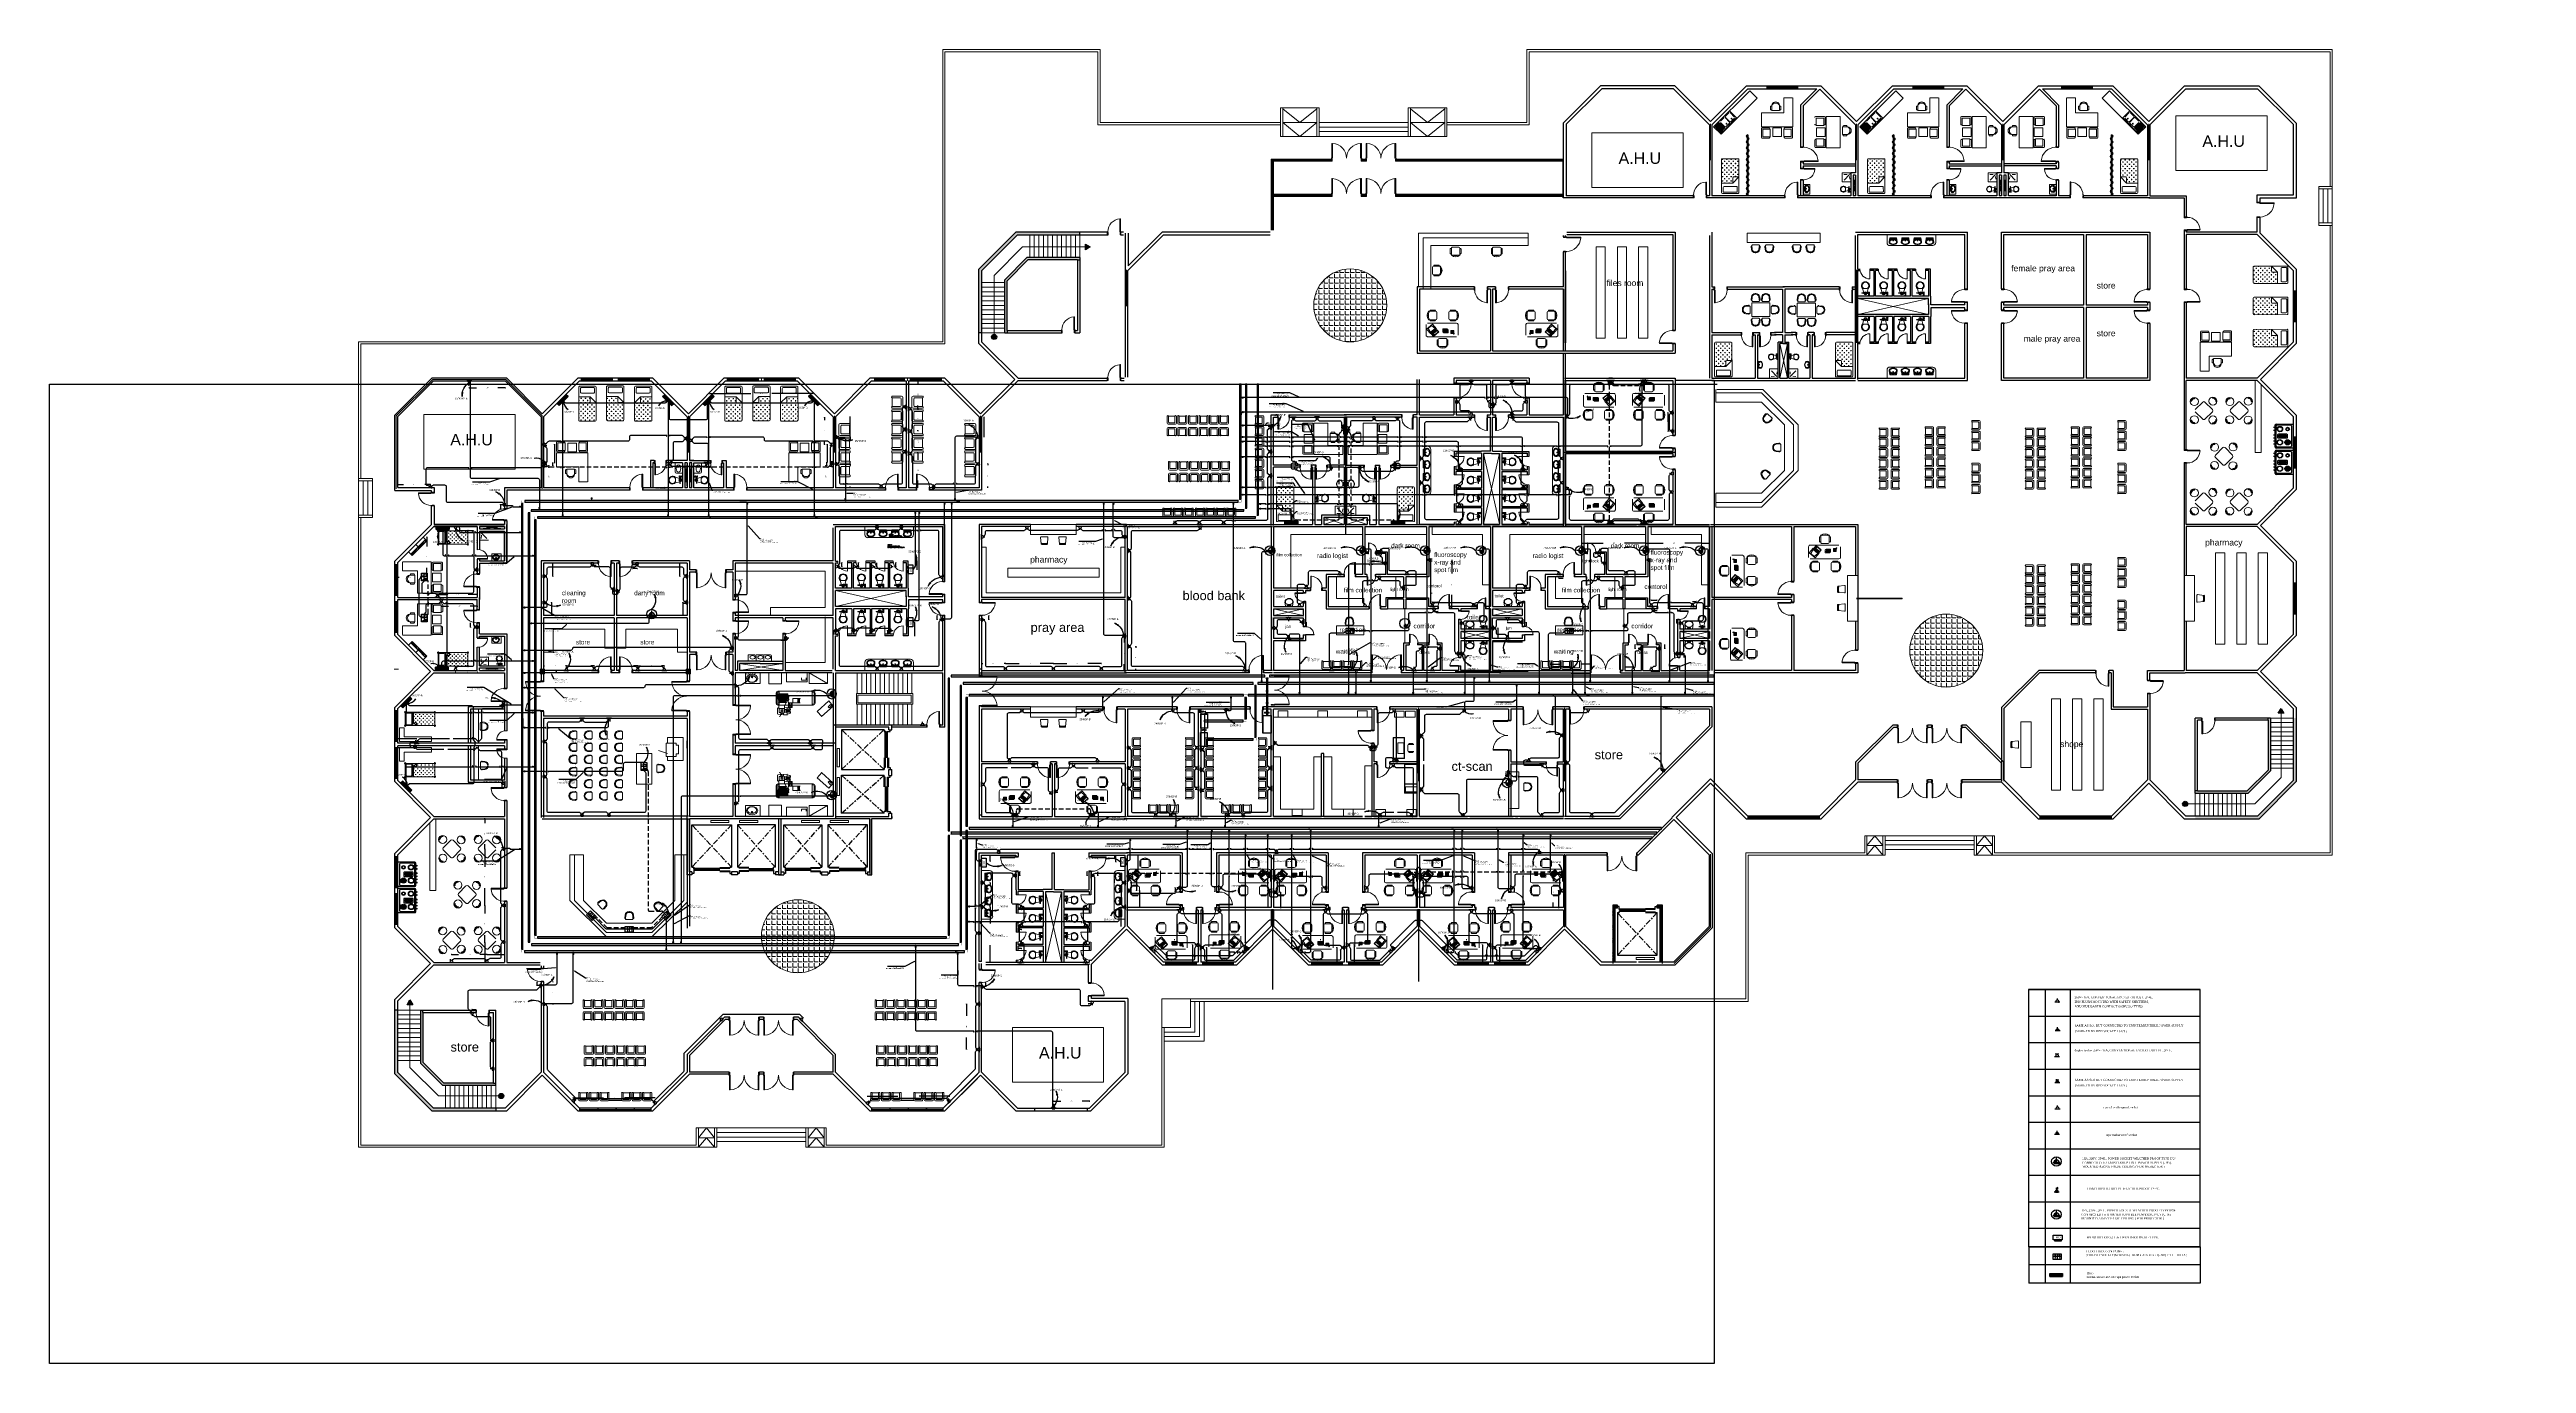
# Model space of a CAD drawing. Extents: x -1451 to 148, y -12854 to 856.
# Drawn here: x -15 to 147.8, y 312.7 to 399.1 of the extents above; entities that cross this region are included whole.
import ezdxf
from ezdxf import colors
from ezdxf.entities.mleader import LeaderData, LeaderLine
from ezdxf.enums import TextEntityAlignment as Align
from ezdxf.math import Vec2, Vec3

# ---------------------------------------------------------------- set-up
doc = ezdxf.new("R2010")
doc.units = 0
doc.header["$LTSCALE"] = 0.15
for name, pattern in [('CENTERX2', [4, 2.5, -0.5, 0.5, -0.5]), ('CONTINOUS', [0]), ('HIDDEN', [0.375, 0.25, -0.125]), ('HIDDEN-Z', [3, 2, -1])]:
    doc.linetypes.add(name, pattern=pattern)
doc.layers.get('0').update_dxf_attribs({"color": 252})
doc.layers.get('Defpoints').update_dxf_attribs({"color": 252})
for name, color, linetype in [('0 ARCH', 252, 'Continuous'), ('0 BDH', 252, 'Continuous'), ('0 DISCON', 252, 'Continuous'), ('0 NORMAL WIRING', 252, 'Continuous'), ('0 sockets', 252, 'Continuous'), ('0 TEXTT', 4, 'Continuous'), ('0 TRATS', 252, 'Continuous'), ('0 UPS WIRING', 252, 'Continuous'), ('0 WIRING 3', 4, 'Continuous'), ('AUTOINCR', 7, 'Continuous'), ('bound', 252, 'Continuous'), ('C1', 252, 'Continuous'), ('CIRCUIT_PRO_LAYER', 7, 'Continuous'), ('CPTOOLS-TRAY', 1, 'Continuous'), ('d1', 252, 'Continuous'), ('E- Power- SYM', 4, 'Continuous'), ('E- Text- Att', 3, 'Continuous'), ('E-S', 4, 'Continuous'), ('E-SOCK', 2, 'Continuous'), ('E-TEXT25', 3, 'Continuous'), ('ELGEN', 2, 'Continuous'), ('FIX', 252, 'Continuous'), ('grocol', 252, 'Continuous'), ('POWER DISTRIBUTION', 4, 'Continuous'), ('sarray', 7, 'Continuous'), ('TEXT', 3, 'Continuous'), ('WINDOW', 252, 'Continuous'), ('WIRING', 4, 'Continuous'), ('XREF', 8, 'Continuous')]:
    doc.layers.add(name, color=color, linetype=linetype)
for name, color, linetype, lineweight in [('0 criticalllllll', 4, 'Continuous', 13), ('0 DIM', 6, 'Continuous', 5), ('0 LEGEND', 140, 'Continuous', 0), ('anal', 252, 'Continuous', 20), ('DOOR', 252, 'Continuous', 20), ('EL-PULL BOX-50', 3, 'Continuous', 0), ('elev', 252, 'Continuous', 9), ('FIXT', 252, 'Continuous', 9), ('FUR', 252, 'Continuous', 9), ('FURNITURE-1', 252, 'Continuous', 9), ('sofa', 252, 'Continuous', 9), ('TMG-LC-ACCEORISE', 1, 'Continuous', 0), ('wall', 252, 'Continuous', 30), ('WC', 252, 'Continuous', 9)]:
    doc.layers.add(name, color=color, linetype=linetype, lineweight=lineweight)
doc.styles.add('E80', font='simplex.shx', dxfattribs={"height": 200})
doc.styles.add('ROMAND', font='ROMAND.SHX')
doc.styles.add('SDC-TEXT-ARB', font='sdc-arb.shx')
doc.styles.add('T25', font='times.ttf', dxfattribs={"height": 2.5})
doc.dimstyles.new('ISO-25', dxfattribs={"dimtxt": 0.05, "dimasz": 0.01, "dimexe": 0, "dimexo": 0, "dimtad": 0, "dimtoh": 1, "dimtxsty": 'Standard', "dimblk": 'CLOSED', "dimcen": 2.5, "dimse1": 1, "dimse2": 1, "dimclrd": 1, "dimadec": 0, "dimazin": 0, "dimtfac": 1, "dimtix": 1, "dimtmove": 1, "dimatfit": 0, "dimfxl": 1, "dimarcsym": 0})
pattern_1 = [(0, (-301.6926, 2.516), (0, 6.985), [5.08, -1.905]), (90, (-301.6926, 2.516), (-6.985, 4e-16), [5.08, -1.905])]
pattern_2 = [(0, (0, 0), (0, 6.985), [5.08, -1.905]), (90, (0, 0), (-6.985, 4e-16), [5.08, -1.905])]

# ---------------------------------------------------------------- blocks, each defined once
blk = doc.blocks.new('*U292')
at = {"linetype": 'ByBlock'}
h = blk.add_hatch(dxfattribs=at)
h.set_pattern_fill('ANGLE', color=2)
h.set_pattern_definition(pattern_1)
h.paths.add_polyline_path([(87, -25, 1), (127, -25, 1)])
at = {"color": 6, "linetype": 'ByBlock'}
blk.add_lwpolyline([(-154, 0), (164, 0), (164, -52), (-154, -52)], close=True, dxfattribs=at)
for centre in [(-107, -25), (107, -25)]:
    blk.add_circle(centre, 20.1, dxfattribs=at)
at = {"layer": 'E-SOCK'}
for p, q in [((-300, 0), (300, 0)), ((0, 200), (0, 395))]:
    blk.add_line(p, q, dxfattribs=at)
blk.add_arc((0, 0), 200, 0, 180, dxfattribs=at)
blk = doc.blocks.new('s')
at = {"layer": '0 BDH', "linetype": 'ByBlock'}
h = blk.add_hatch(dxfattribs=at)
h.set_pattern_fill('ANGLE', color=2)
h.set_pattern_definition([(0, (-147.759, -393.318), (0, 6.985), [5.08, -1.905]), (90, (-147.759, -393.318), (-6.985, 4e-16), [5.08, -1.905])])
h.paths.add_polyline_path([(0.07, 0, 1), (0.05, 0, 1)])
at = {"layer": '0 BDH', "color": 6, "linetype": 'ByBlock'}
blk.add_lwpolyline([(-0.09, 0.01), (0.09, 0.01), (0.09, -0.01), (-0.09, -0.01)], close=True, dxfattribs=at)
for centre in [(-0.06, 0), (0.06, 0)]:
    blk.add_circle(centre, 0.00918, dxfattribs=at)
blk = doc.blocks.new('*U276')
at = {"layer": 'E-SOCK'}
for p, q in [((-0.08, -0.02), (-0.08, 0.14)), ((0.08, -0.02), (0.08, 0.14)), ((-0.22, -0.15), (0.22, -0.15))]:
    blk.add_line(p, q, dxfattribs=at)
blk.add_arc((0, -0.15), 0.149, 0, 180, dxfattribs=at)
at = {"layer": '0 BDH', "color": 6, "linetype": 'ByBlock'}
blk.add_blockref('s', (-0.01, -0.16), dxfattribs=at)
blk = doc.blocks.new('D90')
at = {"layer": 'DOOR'}
for points in [[(0.03, 0.2), (0, 0.2), (0, 0), (0.05, 0), (0.05, 0.15), (0.03, 0.15)], [(0.03, 0.2), (0.03, 1.04), (0.08, 1.04), (0.08, 0.2)], [(0.87, 0.2), (0.9, 0.2), (0.9, 0), (0.85, 0), (0.85, 0.15), (0.87, 0.15)]]:
    blk.add_lwpolyline(points, close=True, dxfattribs=at)
blk.add_circle((0.02, 0.21), 0.01, dxfattribs=at)
blk.add_arc((0.03, 0.2), 0.845, 0.2218, 86.3889, dxfattribs=at)
blk = doc.blocks.new('D200')
at = {"layer": 'DOOR'}
for points in [[(0.03, 0.2), (0, 0.2), (0, 0), (0.05, 0), (0.05, 0.15), (0.03, 0.15)], [(0.03, 0.2), (0.03, 1.17), (0.08, 1.17), (0.08, 0.2)], [(1.97, 0.2), (1.97, 1.17), (1.92, 1.17), (1.92, 0.2)], [(1.97, 0.2), (2, 0.2), (2, 0), (1.95, 0), (1.95, 0.15), (1.97, 0.15)]]:
    blk.add_lwpolyline(points, close=True, dxfattribs=at)
for centre in [(0.02, 0.21), (1.98, 0.21)]:
    blk.add_circle(centre, 0.01, dxfattribs=at)
for centre, start, end in [((0.03, 0.2), 0, 87.0492), ((1.97, 0.2), 92.9508, 180)]:
    blk.add_arc(centre, 0.971, start, end, dxfattribs=at)
blk = doc.blocks.new('SEAT02')
at = {"layer": 'FUR'}
for p, q in [((0, 0.32), (0, -0.32)), ((0.7, 0.4), (0.08, 0.4)), ((0.12, 0.23), (0.12, -0.23)), ((0.7, 0.28), (0.17, 0.28)), ((0.7, -0.22), (0.7, 0.22)), ((0.08, -0.4), (0.7, -0.4)), ((0.17, -0.28), (0.7, -0.28))]:
    blk.add_line(p, q, dxfattribs=at)
for centre, radius, start, end in [((0.08, 0.32), 0.08, 90, 180), ((0.17, 0.23), 0.05, 90, 180), ((0.62, 0.22), 0.08, 0, 48.5904), ((0.68, 0.34), 0.0639, 288.8562, 68.5025), ((0.08, -0.32), 0.08, 180, 270), ((0.17, -0.23), 0.05, 180, 270), ((0.62, -0.22), 0.08, 311.4096, 0), ((0.68, -0.34), 0.0639, 291.4975, 71.1438)]:
    blk.add_arc(centre, radius, start, end, dxfattribs=at)
blk = doc.blocks.new('A$C48FC3568')
at = {"layer": 'FUR'}
h = blk.add_hatch(dxfattribs=at)
h.set_pattern_fill('CROSS', color=256, scale=0.5, style=0)
h.set_pattern_definition([(0, (-34.60875, 58.23435), (0.125, -0.125), [0.0625, -0.1875]), (270, (-34.5775, 58.2656), (-0.125, -0.125), [0.0625, -0.1875])])
h.paths.add_polyline_path([(1.05, 0.7), (1.05, 1), (0.05, 1, 0.414214), (0, 0.95), (0, 0.05, 0.414214), (0.05, 0), (1.4, 0), (1.4, 0.65), (1.1, 0.65, -0.414214)])
for p, q in [((0, 0.95), (0, 0.05)), ((1.95, 1), (0.05, 1)), ((1.4, 0.65), (1.05, 1)), ((1.05, 1), (1.05, 0.7)), ((1.4, 0.65), (1.1, 0.65)), ((1.4, 0), (1.4, 0.65)), ((1.6, 0.86), (1.6, 0.15)), ((1.88, 0.91), (1.65, 0.91)), ((1.65, 0.1), (1.88, 0.1)), ((1.93, 0.15), (1.93, 0.86)), ((2, 0.05), (2, 0.95)), ((0.05, 0), (1.95, 0))]:
    blk.add_line(p, q, dxfattribs=at)
for centre, start, end in [((0.05, 0.95), 90, 180), ((0.05, 0.05), 180, 270), ((1.1, 0.7), 180, 270), ((1.65, 0.86), 90, 180), ((1.65, 0.15), 180, 270), ((1.88, 0.86), 360, 90), ((1.88, 0.15), 270, 0), ((1.95, 0.95), 360, 90), ((1.95, 0.05), 270, 360)]:
    blk.add_arc(centre, 0.05, start, end, dxfattribs=at)
blk = doc.blocks.new('A$C30776E45')
at = {"layer": 'FUR'}
for p, q in [((0, 0.75), (1.35, 2.1)), ((1.35, 2.1), (2.8, 0.65)), ((1.64, 2.36), (1.43, 2.15)), ((1.43, 2.09), (1.75, 1.77)), ((1.71, 2.3), (1.53, 2.12)), ((1.53, 2.12), (1.87, 1.78)), ((1.64, 2.36), (1.85, 2.57)), ((1.71, 2.3), (1.88, 2.47)), ((1.84, 1.8), (1.81, 1.77)), ((2.04, 1.96), (1.87, 1.78)), ((1.88, 2.47), (2.22, 2.13)), ((1.92, 2.57), (2.23, 2.26)), ((2.32, 2.02), (1.92, 1.62)), ((2.04, 1.96), (2.22, 2.13)), ((2.2, 2.16), (2.23, 2.19)), ((2.72, 1.62), (2.32, 2.02)), ((0.02, 0.74), (0.42, 0.33)), ((1.12, 1.03), (0.42, 0.33)), ((0.94, 0.58), (1.08, 0.73)), ((1, 0.52), (0.94, 0.58)), ((1, 0.52), (1.2, 0.72)), ((1.12, 1.03), (2.15, 0)), ((1.18, 0.69), (1.15, 0.73)), ((1.38, 0.54), (1.2, 0.72)), ((1.36, 0.16), (1.56, 0.36)), ((1.42, 0.1), (1.36, 0.16)), ((1.38, 0.54), (1.56, 0.36)), ((1.42, 0.1), (1.57, 0.24)), ((1.54, 0.34), (1.57, 0.31)), ((2.32, 1.21), (1.92, 1.62)), ((2.8, 0.65), (2.15, 0)), ((2.72, 1.62), (2.32, 1.21)), ((2.52, 1.14), (2.49, 1.1)), ((2.81, 0.72), (2.49, 1.04)), ((2.68, 1.34), (2.5, 1.16)), ((2.84, 0.82), (2.5, 1.16)), ((2.68, 1.34), (2.86, 1.51)), ((3.02, 1), (2.84, 0.82)), ((3.2, 1.18), (2.86, 1.51)), ((3.08, 0.93), (2.87, 0.72)), ((2.88, 1.49), (2.91, 1.52)), ((3.29, 1.21), (2.98, 1.52)), ((3.02, 1), (3.2, 1.18)), ((3.08, 0.93), (3.29, 1.14))]:
    blk.add_line(p, q, dxfattribs=at)
for centre, radius, start, end in [((1.46, 2.12), 0.0457, 135, 225), ((1.78, 1.8), 0.0457, 225, 315), ((1.88, 2.54), 0.0457, 45, 135), ((2.2, 2.22), 0.0457, 315, 45), ((1.16, 0.32), 0.254, 127.4334, 322.5666), ((1.18, 0.38), 0.225, 142.1177, 232.1177), ((1.22, 0.34), 0.225, 217.8823, 307.8823), ((1.12, 0.69), 0.0457, 45, 135), ((1.54, 0.27), 0.0457, 315, 45), ((2.52, 1.07), 0.0457, 135, 225), ((2.84, 0.76), 0.0457, 225, 315), ((2.95, 1.49), 0.0457, 45, 135), ((3.26, 1.18), 0.0457, 315, 45)]:
    blk.add_arc(centre, radius, start, end, dxfattribs=at)
blk = doc.blocks.new('A$C058220D9')
at = {"layer": 'FUR'}
blk.add_blockref('A$C48FC3568', (0, 0), dxfattribs=at)
blk = doc.blocks.new('D100')
at = {"layer": 'DOOR'}
for points in [[(0.03, 0.2), (0, 0.2), (0, 0), (0.05, 0), (0.05, 0.15), (0.03, 0.15)], [(0.03, 0.2), (0.03, 1.14), (0.08, 1.14), (0.08, 0.2)], [(0.97, 0.2), (1, 0.2), (1, 0), (0.95, 0), (0.95, 0.15), (0.97, 0.15)]]:
    blk.add_lwpolyline(points, close=True, dxfattribs=at)
blk.add_circle((0.02, 0.21), 0.01, dxfattribs=at)
blk.add_arc((0.03, 0.2), 0.941, 0.0029, 86.9663, dxfattribs=at)
blk = doc.blocks.new('ELLIPSE')
blk.add_circle((0.5, 0.5), 0.5)
blk = doc.blocks.new('D80')
at = {"layer": 'DOOR'}
for points in [[(0.03, 0.2), (0, 0.2), (0, 0), (0.05, 0), (0.05, 0.15), (0.03, 0.15)], [(0.03, 0.2), (0.03, 0.94), (0.08, 0.94), (0.08, 0.2)], [(0.77, 0.2), (0.8, 0.2), (0.8, 0), (0.75, 0), (0.75, 0.15), (0.77, 0.15)]]:
    blk.add_lwpolyline(points, close=True, dxfattribs=at)
blk.add_circle((0.02, 0.21), 0.01, dxfattribs=at)
blk.add_arc((0.03, 0.2), 0.74, 0, 86.2769, dxfattribs=at)
blk = doc.blocks.new('CHAIR7')
for p, q in [((0, 9), (0, -9)), ((20, 12), (3, 12)), ((5.1, 15), (17.9, 15)), ((23, -7.4), (23, 7.4)), ((3, -12), (20, -12)), ((5.1, -15), (17.9, -15))]:
    blk.add_line(p, q)
for centre, radius, start, end in [((3, 9), 3, 90, 180), ((5.6, 13.5), 1.56, 73.7398, 286.2602), ((17.4, 13.5), 1.56, 253.7398, 106.2602), ((20, 9), 3, 62.41556, 90), ((22.3, 11.1), 1.1, 53.30994, 212.02741), ((4.8, 0), 19.6, 327.57575, 32.42425), ((7, 0), 20, 323.1301, 36.8699), ((3, -9), 3, 180, 270), ((5.6, -13.5), 1.56, 73.7398, 286.2602), ((17.4, -13.5), 1.56, 253.7398, 106.2602), ((20, -9), 3, 270, 297.58444), ((22.3, -11.1), 1.1, 147.97259, 306.69006)]:
    blk.add_arc(centre, radius, start, end)
blk = doc.blocks.new('RECTANG')
for p, q in [((1, 1), (0, 1)), ((0, 1), (0, 0)), ((0, 0), (1, 0)), ((1, 0), (1, 1))]:
    blk.add_line(p, q)
blk = doc.blocks.new('FNPHONE')
for p, q in [((-9.1, 0.2), (-9.7, 0)), ((-8.9, 0.6), (-9.5, 0.4)), ((-8.7, 1), (-9.3, 0.8)), ((-8.5, 1.4), (-9.1, 1.2)), ((-8.3, 1.8), (-8.9, 1.6)), ((-7.1, 0.6), (-7.5, -0.6)), ((-7.3, 6.5), (-7.3, 1.5)), ((-6.3, 6.5), (-6.3, 1.5)), ((-3.9, 4.8), (-3.9, 4.8)), ((-3.9, 3.9), (-3.9, 3.9)), ((-3.9, 3), (-3.9, 3)), ((-3.9, 2), (-3.9, 2)), ((-2.9, 4.8), (-2.9, 4.8)), ((-2.9, 3.9), (-2.9, 3.9)), ((-2.9, 3), (-2.9, 3)), ((-2.9, 2), (-2.9, 2)), ((-2, 4.8), (-2, 4.8)), ((-2, 3.9), (-2, 3.9)), ((-2, 3), (-2, 3)), ((-2, 2), (-2, 2)), ((-9.3, -0.2), (-9.9, -0.4)), ((-9.3, -0.6), (-9.9, -0.8)), ((-9.3, -1), (-9.9, -1.2)), ((-9.3, -1.4), (-9.9, -1.6)), ((-9.1, -1.8), (-9.7, -2)), ((-8.9, -2.2), (-9.5, -2.4)), ((-8.4, -2.5), (-9, -2.7)), ((-7.9, -2), (-8.5, -2.2)), ((-7.7, -1.6), (-8.3, -1.8)), ((-7.5, -1.2), (-8.1, -1.4)), ((-7.3, -0.8), (-7.9, -1))]:
    blk.add_line(p, q)
for centre, start, end in [((-6.8, 6.5), 298.49146, 241.50854), ((-6.8, 1.5), 118.49146, 61.50854)]:
    blk.add_arc(centre, 1.05, start, end)
for p, xscale, yscale, zscale in [((-8.2, 0), 8.20528234483245, 8.104073169521023, 8.20528234483245), ((-4.8, 1.3), 3.75, 4.375, 3.75), ((-4, 6.7), 2.03125, 0.46875, 2.03125)]:
    blk.add_blockref('RECTANG', p, dxfattribs=dict(xscale=xscale, yscale=yscale, zscale=zscale))
blk = doc.blocks.new('IBMAT', base_point=(61, 306))
for p, q in [((75, 307), (75, 306)), ((81, 307), (75, 307)), ((81, 306), (81, 307))]:
    blk.add_line(p, q)
at = {"xscale": 21, "yscale": 17, "zscale": 21}
blk.add_blockref('RECTANG', (61, 306), dxfattribs=at)
blk = doc.blocks.new('KEYBOARD', base_point=(60, 294))
for p, xscale, yscale, zscale in [((60, 294), 19, 8, 19), ((61, 295), 13, 5, 13), ((75, 295), 3, 5, 3)]:
    blk.add_blockref('RECTANG', p, dxfattribs=dict(xscale=xscale, yscale=yscale, zscale=zscale))
blk = doc.blocks.new('FNCOMP')
for p, q in [((-6.6, 16.2), (-8.5, 3.5)), ((-8.5, 3.5), (-8.5, 2)), ((8, 3.5), (-8.5, 3.5)), ((-8.5, 2), (8, 2)), ((6.1, 16.2), (-6.6, 16.2)), ((8, 3.5), (6.1, 16.2)), ((8, 2), (8, 3.5))]:
    blk.add_line(p, q)
at = {"xscale": 1.033846153846154, "yscale": 1.033846153846154, "zscale": 1.033846153846154}
for name, p in [('IBMAT', (-10.9, 0)), ('KEYBOARD', (-10, -10.5))]:
    blk.add_blockref(name, p, dxfattribs=at)
blk = doc.blocks.new('*X25')
at = {"color": 0}
for p, q in [((0.125, 0.561), (0.125, 0.644)), ((0.15, 0.538), (0.15, 0.667)), ((0.175, 0.529), (0.175, 0.676)), ((0.2, 0.529), (0.2, 0.676)), ((0.225, 0.538), (0.225, 0.667)), ((0.25, 0.562), (0.25, 0.643))]:
    blk.add_line(p, q, dxfattribs=at)
blk = doc.blocks.new('Ch01')
at = {"layer": 'FUR'}
for p, q in [((-0.5, -0.2), (-0.5, 0.21)), ((-0.46, 0.25), (-0.04, 0.2)), ((0, 0.17), (0, -0.16)), ((-0.46, -0.24), (-0.04, -0.2))]:
    blk.add_line(p, q, dxfattribs=at)
for centre, radius, start, end in [((-0.46, 0.21), 0.04, 84.2894, 180), ((-0.06, 0.17), 0.025, 20.5276, 200.5276), ((-0.5, 0), 0.449, 339.1935, 20.5276), ((-0.04, 0.17), 0.04, 0, 84.2894), ((-0.5, 0), 0.499, 339.1935, 20.5276), ((-0.46, -0.2), 0.04, 180, 275.7106), ((-0.06, -0.17), 0.025, 159.1935, 339.1935), ((-0.04, -0.16), 0.04, 275.7106, 0)]:
    blk.add_arc(centre, radius, start, end, dxfattribs=at)
blk = doc.blocks.new('ARCH')
at = {"layer": 'anal'}
for points in [[(17.55, 358.35), (17.25, 358.35), (17.25, 358.05), (17.55, 358.05)], [(27.15, 358.35), (26.85, 358.35), (26.85, 358.05), (27.15, 358.05)]]:
    blk.add_hatch(color=256, dxfattribs=at).paths.add_polyline_path(points)
at = {"layer": 'd1'}
for points in [[(53.41, 386.1), (53.1, 386.28), (53.1, 385.92)], [(47.27, 380.19, 1), (46.93, 380.19, 1)], [(131.7, 355.76), (131.52, 355.45), (131.88, 355.45)], [(125.57, 349.5, 1), (125.23, 349.5, 1)], [(8.7, 336.61), (8.52, 336.3), (8.88, 336.3)], [(14.87, 330.3, 1), (14.53, 330.3, 1)]]:
    blk.add_hatch(color=256, dxfattribs=at).paths.add_polyline_path(points)
at = {"layer": 'elev'}
h = blk.add_hatch(dxfattribs=at)
h.set_pattern_fill('ANGLE', color=256, scale=0.05, style=0)
h.set_pattern_definition([(0, (36.30593, 41.4619), (0, 0.34925), [0.254, -0.09525]), (90, (36.30593, 41.4619), (-0.34925, 2e-17), [0.254, -0.09525])])
h.paths.add_polyline_path([(68.11, 382.26, 0.21525), (68.92, 380.46), (72.09, 380.46, 0.21525), (72.91, 382.26, 1)])
h.paths.add_polyline_path([(72.09, 380.46), (68.92, 380.46, 0.377964)])
h = blk.add_hatch(dxfattribs=at)
h.set_pattern_fill('ANGLE', color=256, scale=0.05, style=0)
h.set_pattern_definition([(0, (75.4893, 18.77073), (0, 0.34925), [0.254, -0.09525]), (90, (75.4893, 18.77073), (-0.34925, 2e-17), [0.254, -0.09525])])
h.paths.add_polyline_path([(107.29, 359.57, 0.21525), (108.1, 357.77), (111.28, 357.77, 0.21525), (112.09, 359.57, 1)])
h.paths.add_polyline_path([(111.28, 357.77), (108.1, 357.77, 0.377964)])
h = blk.add_hatch(dxfattribs=at)
h.set_pattern_fill('ANGLE', color=256, scale=0.05, style=0)
h.set_pattern_definition([(0, (0, 0), (0, 0.34925), [0.254, -0.09525]), (90, (0, 0), (-0.34925, 2e-17), [0.254, -0.09525])])
h.paths.add_polyline_path([(31.8, 340.8, 0.21525), (32.61, 339), (35.79, 339, 0.21525), (36.6, 340.8, 1)])
h.paths.add_polyline_path([(35.79, 339), (32.61, 339, 0.377964)])
at = {"layer": 'wall'}
h = blk.add_hatch(color=256, dxfattribs=at)
h.paths.add_polyline_path([(52.74, 385.4), (49.26, 385.4), (47.8, 383.94), (47.8, 380.46), (47.95, 380.46), (47.95, 380.61), (47.95, 383.88), (49.32, 385.25), (52.59, 385.25), (52.74, 385.25)])
h.paths.add_polyline_path([(52.74, 387.1), (48.56, 387.1), (48.46, 387), (52.74, 387)])
h.paths.add_polyline_path([(52.74, 387), (48.46, 387), (46.4, 384.94), (46.4, 384.66), (48.64, 386.9), (52.74, 386.9)])
h.paths.add_polyline_path([(46.3, 384.56), (46.4, 384.66), (46.4, 384.94), (46.1, 384.64), (46.1, 380.46), (46.3, 380.46)])
h = blk.add_hatch(color=256, dxfattribs=at)
h.paths.add_polyline_path([(126.06, 350.35), (126.21, 350.35), (129.48, 350.35), (130.85, 351.72), (130.85, 354.99), (130.85, 355.14), (131, 355.14), (131, 351.66), (129.54, 350.2), (126.06, 350.2)], flags=17)
h.paths.add_polyline_path([(126.06, 348.7), (130.16, 348.7), (132.5, 351.04), (132.5, 355.14), (132.6, 355.14), (132.6, 350.86), (130.34, 348.6), (126.06, 348.6)])
h.paths.add_polyline_path([(126.06, 348.6), (130.34, 348.6), (130.24, 348.5), (126.06, 348.5)])
h.paths.add_polyline_path([(132.6, 355.14), (132.7, 355.14), (132.7, 350.96), (132.6, 350.86)])
h = blk.add_hatch(dxfattribs=at)
h.set_pattern_fill('ANSI37', color=256, scale=0.02, style=0)
h.set_pattern_definition([(45, (-280.2, 3), (-0.044901281, 0.044901281), []), (135, (-280.2, 3), (-0.044901281, -0.044901281), [])])
h.paths.add_polyline_path([(91.04, 342.85), (90.68, 342.85), (90.68, 342.65), (90.89, 342.65), (90.89, 339.15), (91.04, 339.15)])
h.paths.add_polyline_path([(87.91, 342.65), (88.07, 342.65), (88.07, 342.85), (87.77, 342.85), (87.77, 339.15), (87.91, 339.15)])
h = blk.add_hatch(color=256, dxfattribs=at)
h.paths.add_polyline_path([(14.34, 331), (14.34, 331.15), (14.19, 331.15), (10.92, 331.15), (9.55, 332.52), (9.55, 335.79), (9.55, 335.94), (9.4, 335.94), (9.4, 332.46), (10.86, 331)], flags=17)
h.paths.add_polyline_path([(14.34, 329.4), (14.34, 329.5), (10.24, 329.5), (7.9, 331.84), (7.9, 335.94), (7.8, 335.94), (7.8, 331.66), (10.06, 329.4)])
h.paths.add_polyline_path([(10.06, 329.4), (10.16, 329.3), (14.34, 329.3), (14.34, 329.4)])
h.paths.add_polyline_path([(7.7, 331.76), (7.8, 331.66), (7.8, 335.94), (7.7, 335.94)])
for centre, radius in [((100.46, 389.93), 0.0306), ((100.46, 389.93), 0.0172), ((110.06, 389.93), 0.0306), ((110.06, 389.93), 0.0172), ((116.74, 389.93), 0.0306), ((116.74, 389.93), 0.0172)]:
    blk.add_circle(centre, radius)
at = {"layer": '0 ARCH', "color": 252, "lineweight": 15}
for p, q in [((71.92, 355.2), (65.47, 355.2)), ((65.78, 355.62), (66.41, 355.62)), ((65.78, 355.2), (65.78, 355.62)), ((66.41, 355.2), (65.78, 355.2)), ((66.41, 355.62), (66.41, 355.2)), ((69.02, 355.61), (68.38, 355.61)), ((68.38, 355.61), (68.38, 355.2)), ((68.38, 355.2), (69.02, 355.2)), ((69.02, 355.2), (69.02, 355.61)), ((70.99, 355.62), (70.99, 355.2)), ((71.62, 355.62), (70.99, 355.62)), ((70.99, 355.2), (71.62, 355.2)), ((71.62, 355.2), (71.62, 355.62)), ((74.06, 355.6), (73.43, 355.6)), ((73.43, 355.6), (73.43, 355.19)), ((73.43, 355.19), (74.06, 355.19)), ((74.06, 355.19), (74.06, 355.6)), ((74.15, 355.6), (74.15, 355.19)), ((74.78, 355.6), (74.15, 355.6)), ((74.15, 355.19), (74.78, 355.19)), ((74.78, 355.19), (74.78, 355.6)), ((74.07, 353.86), (73.33, 353.86)), ((73.33, 353.86), (73.33, 352.48)), ((74.05, 353.83), (73.36, 353.83)), ((73.36, 353.83), (73.36, 352.51)), ((74.03, 353.52), (73.65, 353.52)), ((73.65, 353.52), (73.65, 352.8)), ((74.03, 352.8), (74.03, 353.52)), ((74.05, 352.51), (74.05, 353.83)), ((74.07, 352.48), (74.07, 353.86)), ((74.29, 353.35), (74.29, 352.99)), ((74.29, 353.35), (74.29, 352.99)), ((74.49, 353.41), (74.35, 353.41)), ((74.49, 353.41), (74.35, 353.41)), ((74.4, 353.47), (74.49, 353.47)), ((74.4, 353.47), (74.49, 353.47)), ((74.49, 353.47), (74.65, 353.47)), ((74.49, 353.47), (74.65, 353.47)), ((74.69, 353.41), (74.49, 353.41)), ((74.69, 353.41), (74.49, 353.41)), ((65.42, 352.6), (65.93, 352.6)), ((65.93, 352.6), (65.93, 349.16)), ((68.62, 352.6), (68.11, 352.6)), ((68.11, 352.6), (68.11, 349.16)), ((68.77, 352.6), (69.29, 352.6)), ((69.29, 352.6), (69.29, 349.16)), ((71.92, 352), (71.47, 352)), ((71.47, 349.16), (71.47, 352)), ((73.33, 352.48), (74.07, 352.48)), ((73.36, 352.51), (74.05, 352.51)), ((73.65, 352.8), (74.03, 352.8)), ((74.92, 352.12), (74.07, 352.12)), ((74.07, 352.12), (74.07, 350.2)), ((74.9, 352.09), (74.11, 352.09)), ((74.11, 352.09), (74.11, 350.24)), ((74.35, 352.93), (74.49, 352.93)), ((74.35, 352.93), (74.49, 352.93)), ((74.4, 352.87), (74.49, 352.87)), ((74.49, 352.93), (74.69, 352.93)), ((74.49, 352.93), (74.69, 352.93)), ((74.49, 352.87), (74.65, 352.87)), ((74.49, 352.87), (74.65, 352.87)), ((74.9, 350.24), (74.9, 352.09)), ((74.92, 350.2), (74.92, 352.12)), ((74.07, 350.2), (74.92, 350.2)), ((74.11, 350.81), (74.9, 350.81)), ((74.9, 350.8), (74.11, 350.8)), ((74.11, 350.24), (74.9, 350.24)), ((74.86, 350.62), (74.14, 350.62)), ((74.14, 350.62), (74.14, 350.28)), ((74.14, 350.28), (74.86, 350.28)), ((68.11, 349.16), (65.93, 349.16)), ((66.7, 349.16), (66.7, 348.74)), ((67.34, 349.16), (66.7, 349.16)), ((66.7, 348.74), (67.34, 348.74)), ((67.34, 348.74), (67.34, 349.16)), ((69.29, 349.16), (71.47, 349.16)), ((70.06, 349.16), (70.06, 348.74)), ((70.7, 349.16), (70.06, 349.16)), ((70.7, 348.74), (70.7, 349.16)), ((72.82, 349.13), (72.19, 349.13)), ((72.19, 349.13), (72.19, 348.72)), ((72.19, 348.72), (72.82, 348.72)), ((72.82, 348.72), (72.82, 349.13)), ((74.22, 349.13), (74.22, 348.72)), ((74.85, 349.13), (74.22, 349.13)), ((74.22, 348.72), (74.85, 348.72)), ((74.85, 348.72), (74.85, 349.13))]:
    blk.add_line(p, q, dxfattribs=at)
for centre, radius, start, end in [((74.35, 353.35), 0.06, 90, 180), ((74.35, 353.35), 0.06, 90, 180), ((74.4, 353.44), 0.0312, 73.7398, 286.2602), ((74.4, 353.44), 0.0312, 73.7398, 286.2602), ((74.35, 352.99), 0.06, 180, 270), ((74.35, 352.99), 0.06, 180, 270), ((74.4, 352.9), 0.0312, 73.7398, 286.2602), ((74.4, 352.9), 0.0312, 73.7398, 286.2602)]:
    blk.add_arc(centre, radius, start, end, dxfattribs=at)
at = {"layer": 'anal'}
for p, q in [((43.72, 387), (43.72, 399.07)), ((43.72, 399.07), (54.08, 399.07)), ((43.87, 387), (43.87, 398.93)), ((43.87, 398.93), (53.92, 398.93)), ((53.92, 394.12), (53.92, 398.93)), ((54.08, 394.27), (54.08, 399.07)), ((82.12, 399.07), (132.6, 399.07)), ((84.6, 399.07), (82.12, 399.07)), ((82.12, 399.07), (82.12, 394.27)), ((82.27, 398.93), (132.6, 398.93)), ((84.6, 398.93), (82.27, 398.93)), ((82.27, 398.93), (82.27, 394.12)), ((132.6, 399.07), (135.07, 399.07)), ((132.6, 398.93), (134.93, 398.93)), ((134.93, 398.93), (134.93, 390.6)), ((135.07, 399.07), (135.07, 390.6)), ((97.89, 396.6), (97.89, 396.7)), ((97.89, 396.6), (97.89, 396.5)), ((97.94, 396.5), (97.94, 396.7)), ((97.94, 396.6), (97.94, 396.7)), ((98.89, 396.64), (97.94, 396.64)), ((98.89, 396.61), (97.94, 396.61)), ((98.89, 396.58), (97.94, 396.58)), ((98.89, 396.56), (97.94, 396.56)), ((98.89, 396.7), (98.94, 396.7)), ((98.89, 396.5), (98.89, 396.7)), ((98.89, 396.5), (98.94, 396.5)), ((98.94, 396.5), (98.94, 396.7)), ((99.89, 396.64), (98.94, 396.64)), ((99.89, 396.61), (98.94, 396.61)), ((99.89, 396.58), (98.94, 396.58)), ((99.89, 396.56), (98.94, 396.56)), ((99.89, 396.5), (99.89, 396.7)), ((99.89, 396.6), (99.89, 396.7)), ((99.94, 396.6), (99.94, 396.7)), ((99.94, 396.6), (99.94, 396.5)), ((107.49, 396.6), (107.49, 396.7)), ((107.49, 396.6), (107.49, 396.5)), ((107.54, 396.6), (107.54, 396.7)), ((107.54, 396.5), (107.54, 396.7)), ((108.49, 396.64), (107.54, 396.64)), ((108.49, 396.61), (107.54, 396.61)), ((108.49, 396.58), (107.54, 396.58)), ((108.49, 396.56), (107.54, 396.56)), ((108.49, 396.5), (108.49, 396.7)), ((108.49, 396.7), (108.54, 396.7)), ((108.49, 396.5), (108.54, 396.5)), ((108.54, 396.5), (108.54, 396.7)), ((109.49, 396.64), (108.54, 396.64)), ((109.49, 396.61), (108.54, 396.61)), ((109.49, 396.58), (108.54, 396.58)), ((109.49, 396.56), (108.54, 396.56)), ((109.49, 396.6), (109.49, 396.7)), ((109.49, 396.5), (109.49, 396.7)), ((109.54, 396.6), (109.54, 396.7)), ((109.54, 396.6), (109.54, 396.5)), ((117.26, 396.6), (117.26, 396.7)), ((117.26, 396.6), (117.26, 396.5)), ((117.31, 396.6), (117.31, 396.7)), ((117.31, 396.5), (117.31, 396.7)), ((118.26, 396.64), (117.31, 396.64)), ((118.26, 396.61), (117.31, 396.61)), ((118.26, 396.58), (117.31, 396.58)), ((118.26, 396.56), (117.31, 396.56)), ((118.26, 396.5), (118.26, 396.7)), ((118.26, 396.7), (118.31, 396.7)), ((118.26, 396.5), (118.31, 396.5)), ((118.31, 396.5), (118.31, 396.7)), ((119.26, 396.64), (118.31, 396.64)), ((119.26, 396.61), (118.31, 396.61)), ((119.26, 396.58), (118.31, 396.58)), ((119.26, 396.56), (118.31, 396.56)), ((119.26, 396.6), (119.26, 396.7)), ((119.26, 396.5), (119.26, 396.7)), ((119.31, 396.6), (119.31, 396.7)), ((119.31, 396.6), (119.31, 396.5)), ((65.92, 394.12), (53.92, 394.12)), ((65.92, 394.27), (54.08, 394.27)), ((65.92, 395.25), (66.08, 395.25)), ((65.92, 395.25), (65.92, 393.37)), ((65.92, 394.27), (65.92, 393.37)), ((66.08, 395.25), (66.08, 393.97)), ((66.08, 395.25), (68.32, 395.25)), ((66.08, 395.18), (67.2, 394.27)), ((66.08, 394.27), (66.08, 393.37)), ((66.08, 394.27), (66.08, 393.37)), ((68.32, 394.27), (66.08, 394.27)), ((66.08, 394.27), (67.2, 393.37)), ((67.2, 394.27), (68.32, 395.18)), ((67.2, 393.37), (68.32, 394.27)), ((68.32, 395.25), (68.32, 393.37)), ((68.32, 395.25), (68.47, 395.25)), ((68.47, 395.25), (68.47, 393.97)), ((68.47, 394.27), (68.47, 393.37)), ((68.47, 394.27), (74.32, 394.27)), ((74.32, 394.27), (68.47, 394.27)), ((74.32, 395.25), (74.47, 395.25)), ((74.32, 395.25), (74.32, 393.37)), ((74.32, 394.27), (74.32, 393.37)), ((74.47, 395.25), (74.47, 393.97)), ((74.47, 395.25), (76.72, 395.25)), ((74.47, 394.27), (74.47, 393.37)), ((74.47, 395.18), (75.6, 394.27)), ((74.47, 394.27), (76.72, 394.27)), ((74.47, 394.27), (75.6, 393.37)), ((75.6, 394.27), (76.72, 395.18)), ((75.6, 393.37), (76.72, 394.27)), ((76.72, 395.25), (76.72, 393.37)), ((76.72, 395.25), (76.87, 395.25)), ((76.72, 394.27), (76.72, 393.37)), ((82.12, 394.27), (76.87, 394.27)), ((76.87, 395.25), (76.87, 393.97)), ((76.87, 394.27), (76.87, 393.37)), ((82.27, 394.12), (76.87, 394.12)), ((94.2, 391.8), (94.2, 394.2)), ((94.2, 391.8), (94.2, 394.2)), ((94.2, 391.8), (94.2, 394.2)), ((94.2, 391.8), (94.2, 394.2)), ((94.2, 391.8), (94.2, 394.2)), ((94.2, 391.8), (94.2, 394.2)), ((94.2, 391.8), (94.2, 394.2)), ((94.2, 391.8), (94.2, 394.2)), ((94.2, 391.8), (94.2, 394.2)), ((94.2, 391.8), (94.2, 394.2)), ((94.2, 391.8), (94.2, 394.2)), ((94.2, 391.8), (94.2, 394.2)), ((94.2, 391.8), (94.2, 394.2)), ((94.2, 391.8), (94.2, 394.2)), ((94.2, 391.8), (94.2, 394.2)), ((94.2, 391.8), (94.2, 394.2)), ((94.2, 391.8), (94.2, 394.2)), ((94.2, 391.8), (94.2, 394.2)), ((103.8, 391.8), (103.8, 394.2)), ((103.8, 391.8), (103.8, 394.2)), ((103.8, 391.8), (103.8, 394.2)), ((103.8, 391.8), (103.8, 394.2)), ((103.8, 391.8), (103.8, 394.2)), ((103.8, 391.8), (103.8, 394.2)), ((103.8, 391.8), (103.8, 394.2)), ((103.8, 391.8), (103.8, 394.2)), ((103.8, 391.8), (103.8, 394.2)), ((103.8, 391.8), (103.8, 394.2)), ((103.8, 391.8), (103.8, 394.2)), ((103.8, 391.8), (103.8, 394.2)), ((103.8, 391.8), (103.8, 394.2)), ((103.8, 391.8), (103.8, 394.2)), ((103.8, 391.8), (103.8, 394.2)), ((103.8, 391.8), (103.8, 394.2)), ((103.8, 391.8), (103.8, 394.2)), ((103.8, 391.8), (103.8, 394.2)), ((113.4, 391.8), (113.4, 394.2)), ((113.4, 391.8), (113.4, 394.2)), ((113.4, 391.8), (113.4, 394.2)), ((113.4, 391.8), (113.4, 394.2)), ((113.4, 391.8), (113.4, 394.2)), ((113.4, 391.8), (113.4, 394.2)), ((113.4, 391.8), (113.4, 394.2)), ((113.4, 391.8), (113.4, 394.2)), ((113.4, 391.8), (113.4, 394.2)), ((113.4, 391.8), (113.4, 394.2)), ((113.4, 391.8), (113.4, 394.2)), ((113.4, 391.8), (113.4, 394.2)), ((113.4, 391.8), (113.4, 394.2)), ((113.4, 391.8), (113.4, 394.2)), ((113.4, 391.8), (113.4, 394.2)), ((113.4, 391.8), (113.4, 394.2)), ((113.4, 391.8), (113.4, 394.2)), ((113.4, 391.8), (113.4, 394.2)), ((123, 391.8), (123, 394.2)), ((123, 391.8), (123, 394.2)), ((123, 391.8), (123, 394.2)), ((123, 391.8), (123, 394.2)), ((123, 391.8), (123, 394.2)), ((123, 391.8), (123, 394.2)), ((123, 391.8), (123, 394.2)), ((123, 391.8), (123, 394.2)), ((123, 391.8), (123, 394.2)), ((123, 391.8), (123, 394.2)), ((123, 391.8), (123, 394.2)), ((123, 391.8), (123, 394.2)), ((123, 391.8), (123, 394.2)), ((123, 391.8), (123, 394.2)), ((123, 391.8), (123, 394.2)), ((123, 391.8), (123, 394.2)), ((123, 391.8), (123, 394.2)), ((123, 391.8), (123, 394.2)), ((65.92, 393.37), (76.87, 393.37)), ((66.08, 393.37), (68.32, 393.37)), ((68.47, 393.97), (74.32, 393.97)), ((68.47, 393.68), (74.32, 393.68)), ((65.32, 391.87), (65.32, 387.2)), ((69.27, 391.87), (65.32, 391.87)), ((65.38, 391.82), (65.38, 387.2)), ((69.27, 391.82), (65.38, 391.82)), ((65.42, 391.77), (65.42, 389.47)), ((69.27, 391.77), (65.42, 391.77)), ((65.47, 391.73), (65.47, 387.2)), ((69.27, 391.73), (65.47, 391.73)), ((71.53, 391.87), (71.27, 391.87)), ((71.53, 391.82), (71.27, 391.82)), ((71.53, 391.77), (71.27, 391.77)), ((71.53, 391.73), (71.27, 391.73)), ((84.5, 391.87), (73.53, 391.87)), ((84.5, 391.82), (73.53, 391.82)), ((84.5, 391.77), (73.53, 391.77)), ((84.5, 391.73), (73.53, 391.73)), ((103.72, 390.82), (103.58, 389.47)), ((103.58, 390.82), (103.72, 389.47)), ((113.32, 390.82), (113.17, 389.47)), ((113.17, 390.82), (113.32, 389.47)), ((113.62, 390.82), (113.47, 389.47)), ((113.47, 390.82), (113.62, 389.47)), ((65.38, 389.52), (65.38, 387.2)), ((65.42, 389.47), (65.42, 387.2)), ((65.42, 389.47), (65.42, 387.2)), ((69.27, 389.57), (65.47, 389.57)), ((69.27, 389.52), (65.47, 389.52)), ((69.27, 389.47), (65.47, 389.47)), ((69.27, 389.42), (65.47, 389.42)), ((71.53, 389.57), (71.27, 389.57)), ((71.53, 389.52), (71.27, 389.52)), ((71.53, 389.47), (71.27, 389.47)), ((71.53, 389.42), (71.27, 389.42)), ((84.5, 389.57), (73.53, 389.57)), ((84.5, 389.52), (73.53, 389.52)), ((84.5, 389.47), (73.53, 389.47)), ((84.5, 389.42), (73.53, 389.42)), ((134.18, 390.07), (134.18, 387.52)), ((134.18, 390.07), (135.07, 390.07)), ((134.18, 389.93), (134.47, 389.93)), ((134.18, 389.93), (135.07, 389.93)), ((134.47, 389.93), (134.47, 387.68)), ((134.77, 389.93), (134.77, 387.68)), ((134.93, 390.6), (134.93, 390.07)), ((135.07, 390.6), (135.07, 346.12)), ((135.07, 390.07), (135.07, 387.52)), ((135.07, 387.68), (134.18, 387.68)), ((43.72, 379.87), (43.72, 387)), ((43.87, 379.73), (43.87, 387)), ((75, 387), (75, 383.8)), ((82.2, 387), (75, 387)), ((75.3, 386.7), (75.3, 383.4)), ((82.2, 386.7), (75.3, 386.7)), ((75.8, 386.2), (75.8, 383.4)), ((82.2, 386.2), (75.8, 386.2)), ((82.2, 387), (82.2, 386.2)), ((96.6, 387), (96.6, 386.4)), ((96.6, 387), (101.4, 387)), ((96.6, 386.4), (101.4, 386.4)), ((101.4, 386.4), (101.4, 387)), ((105.8, 386.39), (105.8, 386.93)), ((108.8, 386.2), (106, 386.2)), ((109, 386.93), (109, 386.4)), ((135.07, 387.52), (134.18, 387.52)), ((134.93, 387.52), (134.93, 346.27)), ((55.8, 382.2), (55.8, 384.6)), ((55.8, 382.2), (55.8, 384.6)), ((55.8, 382.2), (55.8, 384.6)), ((55.8, 382.2), (55.8, 384.6)), ((55.8, 382.2), (55.8, 384.6)), ((55.8, 382.2), (55.8, 384.6)), ((55.8, 382.2), (55.8, 384.6)), ((55.8, 382.2), (55.8, 384.6)), ((55.8, 382.2), (55.8, 384.6)), ((55.8, 382.2), (55.8, 384.6)), ((55.8, 382.2), (55.8, 384.6)), ((55.8, 382.2), (55.8, 384.6)), ((55.8, 382.2), (55.8, 384.6)), ((55.8, 382.2), (55.8, 384.6)), ((55.8, 382.2), (55.8, 384.6)), ((55.8, 382.2), (55.8, 384.6)), ((55.8, 382.2), (55.8, 384.6)), ((55.8, 382.2), (55.8, 384.6)), ((75, 383.47), (75, 384.6)), ((75, 383.47), (75, 384.6)), ((75, 383.47), (75, 384.6)), ((75, 383.47), (75, 384.6)), ((75, 383.47), (75, 384.6)), ((75, 383.47), (75, 384.6)), ((75, 383.47), (75, 384.6)), ((75, 383.47), (75, 384.6)), ((75, 383.47), (75, 384.6)), ((75, 383.47), (75, 384.6)), ((75, 383.47), (75, 384.6)), ((75, 383.47), (75, 384.6)), ((75, 383.47), (75, 384.6)), ((75, 383.47), (75, 384.6)), ((75, 383.47), (75, 384.6)), ((75, 383.47), (75, 384.6)), ((75, 383.47), (75, 384.6)), ((75, 383.47), (75, 384.6)), ((103.8, 384.6), (103.8, 379.8)), ((103.8, 379.8), (103.8, 384.6)), ((75, 383.8), (75, 383.47)), ((103.88, 382.72), (108.53, 381.67)), ((108.53, 382.72), (103.88, 381.67)), ((132.6, 383.22), (132.5, 383.22)), ((132.7, 383.17), (132.5, 383.17)), ((132.6, 383.17), (132.5, 383.17)), ((132.56, 383.17), (132.56, 382.22)), ((132.59, 383.17), (132.59, 382.22)), ((132.6, 383.22), (132.7, 383.22)), ((132.62, 383.17), (132.62, 382.22)), ((132.64, 383.17), (132.64, 382.22)), ((96.9, 381.52), (96.9, 382.42)), ((96.9, 382.42), (98.1, 382.42)), ((98.1, 381.52), (96.9, 381.52)), ((98.1, 382.42), (98.1, 381.52)), ((99.9, 382.4), (99.9, 381.5)), ((101.1, 382.4), (99.9, 382.4)), ((99.9, 381.5), (101.1, 381.5)), ((101.1, 381.5), (101.1, 382.4)), ((132.5, 382.17), (132.5, 382.22)), ((132.7, 382.22), (132.5, 382.22)), ((132.7, 382.17), (132.5, 382.17)), ((132.7, 381.22), (132.5, 381.22)), ((132.6, 381.22), (132.5, 381.22)), ((132.6, 381.17), (132.5, 381.17)), ((132.56, 382.17), (132.56, 381.22)), ((132.59, 382.17), (132.59, 381.22)), ((132.6, 381.17), (132.7, 381.17)), ((132.62, 382.17), (132.62, 381.22)), ((132.64, 382.17), (132.64, 381.22)), ((132.7, 382.17), (132.7, 382.22)), ((5.32, 377.4), (5.32, 379.87)), ((5.32, 379.87), (43.72, 379.87)), ((5.48, 377.4), (5.48, 379.73)), ((5.48, 379.73), (43.87, 379.73)), ((98.75, 377.47), (99.25, 379.75)), ((98.75, 379.75), (99.25, 377.47)), ((99.25, 379.75), (98.75, 377.47)), ((99.25, 377.47), (98.75, 379.75)), ((105.8, 378.01), (105.8, 377.47)), ((108.8, 378.2), (106, 378.2)), ((109, 377.47), (109, 378)), ((5.32, 326.93), (5.32, 377.4)), ((5.48, 370.88), (5.48, 377.4)), ((10.2, 377.4), (7.8, 375)), ((7.8, 375), (10.2, 377.4)), ((15, 377.4), (10.2, 377.4)), ((10.2, 377.4), (15, 377.4)), ((17.4, 375), (15, 377.4)), ((15, 377.4), (17.4, 375)), ((19.96, 377.4), (19.96, 377.5)), ((19.96, 377.4), (19.96, 377.3)), ((20.01, 377.5), (20.01, 377.3)), ((20.01, 377.44), (20.96, 377.44)), ((20.01, 377.41), (20.96, 377.41)), ((20.01, 377.4), (20.01, 377.3)), ((20.01, 377.38), (20.96, 377.38)), ((20.01, 377.36), (20.96, 377.36)), ((20.96, 377.5), (20.96, 377.3)), ((21.01, 377.5), (21.01, 377.3)), ((21.01, 377.44), (21.96, 377.44)), ((21.01, 377.41), (21.96, 377.41)), ((21.01, 377.38), (21.96, 377.38)), ((21.01, 377.36), (21.96, 377.36)), ((21.96, 377.5), (21.96, 377.3)), ((21.96, 377.4), (21.96, 377.3)), ((22.01, 377.4), (22.01, 377.5)), ((22.01, 377.4), (22.01, 377.3)), ((22.39, 377.4), (22.39, 377.5)), ((22.39, 377.4), (22.39, 377.3)), ((22.44, 377.5), (22.44, 377.3)), ((23.39, 377.44), (22.44, 377.44)), ((23.39, 377.41), (22.44, 377.41)), ((22.44, 377.4), (22.44, 377.3)), ((23.39, 377.38), (22.44, 377.38)), ((23.39, 377.36), (22.44, 377.36)), ((23.39, 377.5), (23.39, 377.3)), ((23.44, 377.5), (23.44, 377.3)), ((24.39, 377.44), (23.44, 377.44)), ((24.39, 377.41), (23.44, 377.41)), ((24.39, 377.38), (23.44, 377.38)), ((24.39, 377.36), (23.44, 377.36)), ((24.39, 377.5), (24.39, 377.3)), ((24.39, 377.4), (24.39, 377.3)), ((24.44, 377.4), (24.44, 377.5)), ((24.44, 377.4), (24.44, 377.3)), ((29.56, 377.4), (29.56, 377.5)), ((29.56, 377.4), (29.56, 377.3)), ((29.61, 377.5), (29.61, 377.3)), ((29.61, 377.44), (30.56, 377.44)), ((29.61, 377.41), (30.56, 377.41)), ((29.61, 377.4), (29.61, 377.3)), ((29.61, 377.38), (30.56, 377.38)), ((29.61, 377.36), (30.56, 377.36)), ((30.56, 377.5), (30.56, 377.3)), ((30.61, 377.5), (30.61, 377.3)), ((30.61, 377.44), (31.56, 377.44)), ((30.61, 377.41), (31.56, 377.41)), ((30.61, 377.38), (31.56, 377.38)), ((30.61, 377.36), (31.56, 377.36)), ((31.56, 377.5), (31.56, 377.3)), ((31.56, 377.4), (31.56, 377.3)), ((31.61, 377.4), (31.61, 377.5)), ((31.61, 377.5), (31.99, 377.5)), ((31.61, 377.4), (31.61, 377.3)), ((31.8, 377.5), (31.8, 377.3)), ((31.99, 377.4), (31.99, 377.5)), ((31.99, 377.4), (31.99, 377.3)), ((32.04, 377.5), (32.04, 377.3)), ((32.99, 377.44), (32.04, 377.44)), ((32.99, 377.41), (32.04, 377.41)), ((32.04, 377.4), (32.04, 377.3)), ((32.99, 377.38), (32.04, 377.38)), ((32.99, 377.36), (32.04, 377.36)), ((32.99, 377.5), (32.99, 377.3)), ((33.04, 377.5), (33.04, 377.3)), ((33.99, 377.44), (33.04, 377.44)), ((33.99, 377.41), (33.04, 377.41)), ((33.99, 377.38), (33.04, 377.38)), ((33.99, 377.36), (33.04, 377.36)), ((33.99, 377.5), (33.99, 377.3)), ((33.99, 377.4), (33.99, 377.3)), ((34.04, 377.4), (34.04, 377.5)), ((34.04, 377.4), (34.04, 377.3)), ((39.21, 377.44), (40.16, 377.44)), ((39.21, 377.41), (40.16, 377.41)), ((39.21, 377.38), (40.16, 377.38)), ((39.21, 377.36), (40.16, 377.36)), ((40.16, 377.5), (40.16, 377.3)), ((40.21, 377.5), (40.21, 377.3)), ((40.21, 377.44), (41.16, 377.44)), ((40.21, 377.41), (41.16, 377.41)), ((40.21, 377.38), (41.16, 377.38)), ((40.21, 377.36), (41.16, 377.36)), ((41.16, 377.5), (41.16, 377.3)), ((41.16, 377.4), (41.16, 377.3)), ((41.21, 377.5), (41.59, 377.5)), ((41.21, 377.4), (41.21, 377.5)), ((41.21, 377.4), (41.21, 377.3)), ((41.4, 377.5), (41.4, 377.3)), ((41.59, 377.4), (41.59, 377.5)), ((41.59, 377.4), (41.59, 377.3)), ((41.64, 377.5), (41.64, 377.3)), ((42.59, 377.44), (41.64, 377.44)), ((42.59, 377.41), (41.64, 377.41)), ((41.64, 377.4), (41.64, 377.3)), ((42.59, 377.38), (41.64, 377.38)), ((42.59, 377.36), (41.64, 377.36)), ((42.59, 377.5), (42.59, 377.3)), ((42.64, 377.5), (42.64, 377.3)), ((43.59, 377.44), (42.64, 377.44)), ((43.59, 377.41), (42.64, 377.41)), ((43.59, 377.38), (42.64, 377.38)), ((43.59, 377.36), (42.64, 377.36)), ((43.59, 377.5), (43.59, 377.3)), ((43.59, 377.4), (43.59, 377.3)), ((43.64, 377.4), (43.64, 377.5)), ((43.64, 377.4), (43.64, 377.3)), ((94.55, 375.91), (94.55, 376.74)), ((97.55, 376.51), (94.55, 376.51)), ((94.6, 376.74), (97.63, 376.74)), ((97.55, 376.51), (99.65, 374.41)), ((99.95, 374.41), (97.63, 376.74)), ((7.8, 375), (7.8, 370.2)), ((7.8, 370.2), (7.8, 375)), ((17.4, 372.6), (17.4, 375)), ((17.4, 372.6), (17.4, 375)), ((17.4, 372.6), (17.4, 375)), ((17.4, 372.6), (17.4, 375)), ((17.4, 372.6), (17.4, 375)), ((17.4, 372.6), (17.4, 375)), ((17.4, 372.6), (17.4, 375)), ((17.4, 372.6), (17.4, 375)), ((17.4, 372.6), (17.4, 375)), ((17.4, 372.6), (17.4, 375)), ((17.4, 372.6), (17.4, 375)), ((17.4, 372.6), (17.4, 375)), ((17.4, 372.6), (17.4, 375)), ((17.4, 372.6), (17.4, 375)), ((17.4, 372.6), (17.4, 375)), ((17.4, 372.6), (17.4, 375)), ((17.4, 372.6), (17.4, 375)), ((17.4, 372.6), (17.4, 375)), ((17.4, 370.2), (17.4, 375)), ((17.4, 375), (17.4, 370.2)), ((27, 372.6), (27, 375)), ((27, 372.6), (27, 375)), ((27, 372.6), (27, 375)), ((27, 372.6), (27, 375)), ((27, 372.6), (27, 375)), ((27, 372.6), (27, 375)), ((27, 372.6), (27, 375)), ((27, 372.6), (27, 375)), ((27, 372.6), (27, 375)), ((27, 372.6), (27, 375)), ((27, 372.6), (27, 375)), ((27, 372.6), (27, 375)), ((27, 372.6), (27, 375)), ((27, 372.6), (27, 375)), ((27, 372.6), (27, 375)), ((27, 372.6), (27, 375)), ((27, 372.6), (27, 375)), ((27, 372.6), (27, 375)), ((36.6, 372.6), (36.6, 375)), ((36.6, 372.6), (36.6, 375)), ((36.6, 372.6), (36.6, 375)), ((36.6, 372.6), (36.6, 375)), ((36.6, 372.6), (36.6, 375)), ((36.6, 372.6), (36.6, 375)), ((36.6, 372.6), (36.6, 375)), ((36.6, 372.6), (36.6, 375)), ((36.6, 372.6), (36.6, 375)), ((36.6, 372.6), (36.6, 375)), ((36.6, 372.6), (36.6, 375)), ((36.6, 372.6), (36.6, 375)), ((36.6, 372.6), (36.6, 375)), ((36.6, 372.6), (36.6, 375)), ((36.6, 372.6), (36.6, 375)), ((36.6, 372.6), (36.6, 375)), ((36.6, 372.6), (36.6, 375)), ((36.6, 372.6), (36.6, 375)), ((46.2, 372.6), (46.2, 375)), ((46.2, 372.6), (46.2, 375)), ((46.2, 372.6), (46.2, 375)), ((46.2, 372.6), (46.2, 375)), ((46.2, 372.6), (46.2, 375)), ((46.2, 372.6), (46.2, 375)), ((46.2, 372.6), (46.2, 375)), ((46.2, 372.6), (46.2, 375)), ((46.2, 372.6), (46.2, 375)), ((46.2, 372.6), (46.2, 375)), ((46.2, 372.6), (46.2, 375)), ((46.2, 372.6), (46.2, 375)), ((46.2, 372.6), (46.2, 375)), ((46.2, 372.6), (46.2, 375)), ((46.2, 372.6), (46.2, 375)), ((46.2, 372.6), (46.2, 375)), ((46.2, 372.6), (46.2, 375)), ((46.2, 372.6), (46.2, 375)), ((97.55, 375.91), (94.55, 375.91)), ((99.05, 374.41), (97.55, 375.91)), ((75.07, 373), (75.6, 373)), ((84.52, 373), (84, 373)), ((99.05, 371.41), (99.05, 374.41)), ((99.65, 371.41), (99.65, 374.41)), ((99.95, 371.41), (99.95, 374.41)), ((132.6, 373.62), (132.5, 373.62)), ((132.6, 373.57), (132.5, 373.57)), ((132.7, 373.57), (132.5, 373.57)), ((132.56, 373.57), (132.56, 372.62)), ((132.59, 373.57), (132.59, 372.62)), ((132.6, 373.62), (132.7, 373.62)), ((132.62, 373.57), (132.62, 372.62)), ((132.64, 373.57), (132.64, 372.62)), ((26.77, 371.92), (26.92, 370.27)), ((26.92, 371.92), (26.77, 370.27)), ((27.07, 371.92), (27.22, 370.27)), ((27.22, 371.92), (27.07, 370.27)), ((75.8, 372.8), (75.8, 370)), ((83.8, 372.8), (83.8, 370)), ((99.95, 371.41), (97.55, 369.01)), ((99.65, 371.41), (97.55, 369.31)), ((97.55, 369.91), (99.05, 371.41)), ((132.7, 372.62), (132.5, 372.62)), ((132.5, 372.57), (132.5, 372.62)), ((132.7, 372.57), (132.5, 372.57)), ((132.6, 371.62), (132.5, 371.62)), ((132.7, 371.62), (132.5, 371.62)), ((132.6, 371.57), (132.5, 371.57)), ((132.56, 372.57), (132.56, 371.62)), ((132.59, 372.57), (132.59, 371.62)), ((132.6, 371.57), (132.7, 371.57)), ((132.62, 372.57), (132.62, 371.62)), ((132.64, 372.57), (132.64, 371.62)), ((132.7, 372.57), (132.7, 372.62)), ((5.32, 370.88), (6.23, 370.88)), ((5.32, 370.73), (6.23, 370.73)), ((5.32, 370.73), (5.62, 370.73)), ((5.32, 370.73), (5.32, 368.47)), ((5.62, 370.73), (5.62, 368.47)), ((5.93, 370.73), (5.93, 368.47)), ((6.23, 370.88), (6.23, 368.32)), ((75.61, 369.8), (75.07, 369.8)), ((83.99, 369.8), (84.52, 369.8)), ((97.55, 369.91), (94.55, 369.91)), ((94.55, 369.01), (94.55, 369.91)), ((6.23, 368.47), (5.32, 368.47)), ((6.23, 368.32), (5.32, 368.32)), ((5.48, 327.07), (5.48, 368.32)), ((70.12, 368.32), (68.77, 367.87)), ((70.12, 367.87), (68.77, 368.32)), ((70.12, 368.32), (68.77, 367.87)), ((70.12, 367.87), (68.77, 368.32)), ((70.27, 367.87), (71.63, 368.32)), ((70.27, 368.32), (71.63, 367.87)), ((70.27, 367.87), (71.63, 368.32)), ((70.27, 368.32), (71.63, 367.87)), ((97.55, 369.31), (94.55, 369.31)), ((97.55, 369.01), (94.55, 369.01)), ((14.92, 367.57), (13.27, 367.72)), ((14.92, 367.72), (13.27, 367.57)), ((13.27, 367.57), (14.92, 367.72)), ((14.92, 367.57), (13.27, 367.72)), ((38.6, 367.19), (38.6, 367.72)), ((41.6, 367), (38.8, 367)), ((41.8, 367.72), (41.8, 367.2)), ((66.6, 363.67), (66.6, 367.2)), ((66.6, 367.2), (71.32, 367.2)), ((71.47, 367.2), (75.52, 367.2)), ((75.9, 367.2), (75.9, 367.72)), ((75.9, 367.2), (79.2, 367.2)), ((79.2, 367.2), (79.2, 363.9)), ((81, 367.2), (85.72, 367.2)), ((81, 363.67), (81, 367.2)), ((85.87, 367.2), (89.92, 367.2)), ((90.3, 367.2), (90.3, 367.72)), ((90.3, 367.2), (93.6, 367.2)), ((93.6, 367.2), (93.6, 363.9)), ((7.8, 365.24), (7.7, 365.24)), ((7.7, 365.19), (7.9, 365.19)), ((7.76, 364.24), (7.76, 365.19)), ((7.78, 364.24), (7.78, 365.19)), ((7.8, 365.24), (7.9, 365.24)), ((7.8, 365.19), (7.9, 365.19)), ((7.81, 364.24), (7.81, 365.19)), ((7.84, 364.24), (7.84, 365.19)), ((7.7, 364.24), (7.9, 364.24)), ((7.7, 364.19), (7.9, 364.19)), ((7.7, 363.24), (7.9, 363.24)), ((7.8, 363.19), (7.7, 363.19)), ((7.76, 363.24), (7.76, 364.19)), ((7.78, 363.24), (7.78, 364.19)), ((7.8, 363.24), (7.9, 363.24)), ((7.8, 363.19), (7.9, 363.19)), ((7.81, 363.24), (7.81, 364.19)), ((7.84, 363.24), (7.84, 364.19)), ((7.9, 364.24), (7.9, 364.19)), ((41.32, 363.52), (36.67, 362.47)), ((36.67, 363.52), (41.32, 362.47)), ((36.67, 363.52), (41.32, 362.47)), ((41.32, 363.52), (36.67, 362.47)), ((73.5, 363.05), (73.5, 364.42)), ((79.2, 363.9), (79.72, 363.9)), ((87.9, 363.05), (87.9, 364.42)), ((93.6, 363.9), (94.12, 363.9)), ((132.6, 364.02), (132.5, 364.02)), ((132.6, 363.97), (132.5, 363.97)), ((132.7, 363.97), (132.5, 363.97)), ((132.56, 363.97), (132.56, 363.02)), ((132.59, 363.97), (132.59, 363.02)), ((132.6, 364.02), (132.7, 364.02)), ((132.62, 363.97), (132.62, 363.02)), ((132.64, 363.97), (132.64, 363.02)), ((7.8, 362.81), (7.7, 362.81)), ((7.7, 362.76), (7.9, 362.76)), ((7.7, 361.81), (7.9, 361.81)), ((7.7, 361.76), (7.9, 361.76)), ((7.76, 361.81), (7.76, 362.76)), ((7.76, 360.81), (7.76, 361.76)), ((7.78, 361.81), (7.78, 362.76)), ((7.78, 360.81), (7.78, 361.76)), ((7.8, 362.81), (7.9, 362.81)), ((7.8, 362.76), (7.9, 362.76)), ((7.81, 361.81), (7.81, 362.76)), ((7.81, 360.81), (7.81, 361.76)), ((7.84, 361.81), (7.84, 362.76)), ((7.84, 360.81), (7.84, 361.76)), ((7.9, 361.81), (7.9, 361.76)), ((67.42, 362.32), (65.47, 361.87)), ((65.47, 362.32), (67.42, 361.87)), ((74.1, 362.32), (74.1, 360.05)), ((81.82, 362.32), (79.87, 361.87)), ((79.87, 362.32), (81.82, 361.87)), ((88.5, 362.32), (88.5, 360.05)), ((103.8, 363.02), (106.8, 363.02)), ((103.8, 362.97), (106.8, 362.97)), ((106.8, 363.02), (106.8, 362.97)), ((132.7, 363.02), (132.5, 363.02)), ((132.5, 362.97), (132.5, 363.02)), ((132.7, 362.97), (132.5, 362.97)), ((132.6, 362.02), (132.5, 362.02)), ((132.7, 362.02), (132.5, 362.02)), ((132.6, 361.97), (132.5, 361.97)), ((132.56, 362.97), (132.56, 362.02)), ((132.59, 362.97), (132.59, 362.02)), ((132.6, 361.97), (132.7, 361.97)), ((132.62, 362.97), (132.62, 362.02)), ((132.64, 362.97), (132.64, 362.02)), ((132.7, 362.97), (132.7, 363.02)), ((7.7, 360.81), (7.9, 360.81)), ((7.8, 360.76), (7.7, 360.76)), ((7.8, 360.81), (7.9, 360.81)), ((7.8, 360.76), (7.9, 360.76)), ((69.6, 361.2), (71.4, 361.2)), ((69.6, 360.6), (69.6, 361.2)), ((71.4, 360.6), (69.6, 360.6)), ((71.4, 361.2), (71.4, 360.6)), ((77.77, 360.82), (79.72, 360.37)), ((79.72, 360.82), (77.77, 360.37)), ((84, 361.2), (85.8, 361.2)), ((84, 360.6), (84, 361.2)), ((85.8, 360.6), (84, 360.6)), ((85.8, 361.2), (85.8, 360.6)), ((94.12, 360.82), (92.17, 360.37)), ((92.17, 360.82), (94.12, 360.37)), ((7.95, 358.35), (7.65, 358.35)), ((14.92, 358.27), (13.27, 358.43)), ((14.92, 358.43), (13.27, 358.27)), ((17.25, 358.35), (17.55, 358.05)), ((17.55, 358.35), (17.25, 358.05)), ((17.55, 358.35), (17.25, 358.35)), ((17.25, 358.35), (17.25, 358.05)), ((17.55, 358.05), (17.55, 358.35)), ((26.85, 358.35), (27.15, 358.05)), ((27.15, 358.35), (26.85, 358.05)), ((27.15, 358.35), (26.85, 358.35)), ((26.85, 358.35), (26.85, 358.05)), ((27.15, 358.05), (27.15, 358.35)), ((38.6, 358.81), (38.6, 358.27)), ((41.6, 359), (38.8, 359)), ((41.8, 358.27), (41.8, 358.8)), ((17.25, 358.05), (17.55, 358.05)), ((26.85, 358.05), (27.15, 358.05)), ((77.4, 358.2), (82.2, 358.2)), ((82.2, 358.2), (77.4, 358.2)), ((7.8, 355.64), (7.7, 355.64)), ((7.7, 355.59), (7.9, 355.59)), ((7.76, 354.64), (7.76, 355.59)), ((7.78, 354.64), (7.78, 355.59)), ((7.8, 355.64), (7.9, 355.64)), ((7.8, 355.59), (7.9, 355.59)), ((7.81, 354.64), (7.81, 355.59)), ((7.84, 354.64), (7.84, 355.59)), ((75, 351), (75, 355.8)), ((75, 355.8), (75, 351)), ((75, 351), (75, 355.8)), ((75, 355.8), (75, 351)), ((84.6, 355.8), (84.6, 351)), ((84.6, 351), (84.6, 355.8)), ((84.6, 355.8), (84.6, 351)), ((84.6, 351), (84.6, 355.8)), ((7.7, 354.64), (7.9, 354.64)), ((7.7, 354.59), (7.9, 354.59)), ((7.7, 353.64), (7.9, 353.64)), ((7.8, 353.59), (7.7, 353.59)), ((7.76, 353.64), (7.76, 354.59)), ((7.78, 353.64), (7.78, 354.59)), ((7.8, 353.64), (7.9, 353.64)), ((7.8, 353.59), (7.9, 353.59)), ((7.81, 353.64), (7.81, 354.59)), ((7.84, 353.64), (7.84, 354.59)), ((7.9, 354.64), (7.9, 354.59)), ((7.8, 353.21), (7.7, 353.21)), ((7.7, 353.16), (7.9, 353.16)), ((7.7, 352.21), (7.9, 352.21)), ((7.7, 352.16), (7.9, 352.16)), ((7.76, 352.21), (7.76, 353.16)), ((7.76, 351.21), (7.76, 352.16)), ((7.78, 352.21), (7.78, 353.16)), ((7.78, 351.21), (7.78, 352.16)), ((7.8, 353.21), (7.9, 353.21)), ((7.8, 353.16), (7.9, 353.16)), ((7.81, 352.21), (7.81, 353.16)), ((7.81, 351.21), (7.81, 352.16)), ((7.84, 352.21), (7.84, 353.16)), ((7.84, 351.21), (7.84, 352.16)), ((7.9, 352.21), (7.9, 352.16)), ((7.7, 351.21), (7.9, 351.21)), ((7.8, 351.16), (7.7, 351.16)), ((7.8, 351.21), (7.9, 351.21)), ((7.8, 351.16), (7.9, 351.16)), ((96.64, 348.7), (96.64, 348.5)), ((96.67, 348.7), (96.67, 348.5)), ((96.67, 348.62), (97.84, 348.62)), ((96.67, 348.62), (97.84, 348.62)), ((96.67, 348.57), (97.84, 348.57)), ((96.67, 348.57), (97.84, 348.57)), ((97.84, 348.7), (97.84, 348.5)), ((97.87, 348.7), (97.87, 348.5)), ((97.87, 348.62), (99.04, 348.62)), ((97.87, 348.62), (99.04, 348.62)), ((97.87, 348.57), (99.04, 348.57)), ((97.87, 348.57), (99.04, 348.57)), ((99.04, 348.7), (99.04, 348.5)), ((99.07, 348.7), (99.07, 348.5)), ((99.07, 348.62), (100.24, 348.62)), ((99.07, 348.62), (100.24, 348.62)), ((99.07, 348.57), (100.24, 348.57)), ((99.07, 348.57), (100.24, 348.57)), ((100.24, 348.7), (100.24, 348.5)), ((100.27, 348.7), (100.27, 348.5)), ((100.27, 348.62), (101.33, 348.62)), ((100.27, 348.57), (101.33, 348.57)), ((101.33, 348.7), (101.33, 348.5)), ((101.36, 348.7), (101.36, 348.5)), ((115.84, 348.7), (115.84, 348.5)), ((115.87, 348.7), (115.87, 348.5)), ((115.87, 348.62), (117.04, 348.62)), ((115.87, 348.62), (117.04, 348.62)), ((115.87, 348.57), (117.04, 348.57)), ((115.87, 348.57), (117.04, 348.57)), ((117.04, 348.7), (117.04, 348.5)), ((117.07, 348.7), (117.07, 348.5)), ((117.07, 348.62), (118.24, 348.62)), ((117.07, 348.62), (118.24, 348.62)), ((117.07, 348.57), (118.24, 348.57)), ((117.07, 348.57), (118.24, 348.57)), ((118.24, 348.7), (118.24, 348.5)), ((118.27, 348.7), (118.27, 348.5)), ((118.27, 348.62), (119.44, 348.62)), ((118.27, 348.62), (119.44, 348.62)), ((118.27, 348.57), (119.44, 348.57)), ((118.27, 348.57), (119.44, 348.57)), ((119.44, 348.7), (119.44, 348.5)), ((119.47, 348.7), (119.47, 348.5)), ((119.47, 348.62), (120.53, 348.62)), ((119.47, 348.57), (120.53, 348.57)), ((120.53, 348.7), (120.53, 348.5)), ((120.56, 348.7), (120.56, 348.5)), ((104.33, 346.27), (104.33, 347.4)), ((112.87, 347.4), (104.33, 347.4)), ((104.47, 346.12), (104.47, 347.4)), ((104.47, 346.76), (105, 347.4)), ((105, 347.4), (105.53, 346.76)), ((105.53, 347.4), (105.53, 346.12)), ((105.67, 347.4), (105.67, 346.12)), ((111.53, 347.1), (105.67, 347.1)), ((111.53, 347.4), (111.53, 346.12)), ((111.67, 347.4), (111.67, 346.12)), ((111.67, 346.76), (112.2, 347.4)), ((112.2, 347.4), (112.72, 346.76)), ((112.72, 346.12), (112.72, 347.4)), ((112.87, 346.27), (112.87, 347.4)), ((7.8, 346.04), (7.7, 346.04)), ((7.7, 345.99), (7.9, 345.99)), ((7.76, 345.04), (7.76, 345.99)), ((7.78, 345.04), (7.78, 345.99)), ((7.8, 346.04), (7.9, 346.04)), ((7.8, 345.99), (7.9, 345.99)), ((7.81, 345.04), (7.81, 345.99)), ((7.84, 345.04), (7.84, 345.99)), ((19.21, 343.15), (19.21, 346.15)), ((19.21, 346.15), (20.11, 346.15)), ((19.51, 343.15), (19.51, 346.15)), ((20.11, 343.15), (20.11, 346.15)), ((26.11, 343.15), (26.11, 346.15)), ((26.11, 346.15), (26.94, 346.15)), ((26.71, 343.15), (26.71, 346.15)), ((26.94, 346.1), (26.94, 343.07)), ((84.6, 341.4), (84.6, 346.2)), ((84.6, 346.2), (84.6, 341.4)), ((84.6, 341.4), (84.6, 346.2)), ((84.6, 346.2), (84.6, 341.4)), ((94.2, 346.2), (94.2, 341.4)), ((94.2, 341.4), (94.2, 346.2)), ((96.52, 346.27), (96.52, 339)), ((104.33, 346.27), (96.52, 346.27)), ((96.67, 346.12), (96.67, 339)), ((104.47, 346.12), (96.67, 346.12)), ((104.47, 346.12), (105, 346.76)), ((104.47, 346.76), (105.53, 346.76)), ((105.53, 346.12), (104.47, 346.12)), ((105, 346.76), (105.53, 346.12)), ((105.67, 346.12), (105.53, 346.12)), ((111.53, 346.8), (105.67, 346.8)), ((111.53, 346.5), (105.67, 346.5)), ((111.67, 346.12), (111.53, 346.12)), ((111.67, 346.76), (112.72, 346.76)), ((111.67, 346.12), (112.2, 346.76)), ((112.72, 346.12), (111.67, 346.12)), ((112.2, 346.76), (112.72, 346.12)), ((135.07, 346.12), (112.72, 346.12)), ((134.93, 346.27), (112.87, 346.27)), ((7.7, 345.04), (7.9, 345.04)), ((7.7, 344.99), (7.9, 344.99)), ((7.7, 344.04), (7.9, 344.04)), ((7.8, 343.99), (7.7, 343.99)), ((7.8, 343.61), (7.7, 343.61)), ((7.76, 344.04), (7.76, 344.99)), ((7.78, 344.04), (7.78, 344.99)), ((7.8, 344.04), (7.9, 344.04)), ((7.8, 343.99), (7.9, 343.99)), ((7.8, 343.61), (7.9, 343.61)), ((7.81, 344.04), (7.81, 344.99)), ((7.84, 344.04), (7.84, 344.99)), ((7.9, 345.04), (7.9, 344.99)), ((46.27, 345.12), (46.8, 345.12)), ((47, 344.92), (47, 342.12)), ((55, 344.92), (55, 342.12)), ((55.72, 345.12), (55.2, 345.12)), ((7.7, 343.56), (7.9, 343.56)), ((7.7, 342.61), (7.9, 342.61)), ((7.7, 342.56), (7.9, 342.56)), ((7.76, 342.61), (7.76, 343.56)), ((7.76, 341.61), (7.76, 342.56)), ((7.78, 342.61), (7.78, 343.56)), ((7.78, 341.61), (7.78, 342.56)), ((7.8, 343.56), (7.9, 343.56)), ((7.81, 342.61), (7.81, 343.56)), ((7.81, 341.61), (7.81, 342.56)), ((7.84, 342.61), (7.84, 343.56)), ((7.84, 341.61), (7.84, 342.56)), ((7.9, 342.61), (7.9, 342.56)), ((21.61, 340.75), (19.21, 343.15)), ((21.61, 341.05), (19.51, 343.15)), ((20.11, 343.15), (21.61, 341.65)), ((24.61, 341.65), (26.11, 343.15)), ((26.71, 343.15), (24.61, 341.05)), ((24.61, 340.75), (26.94, 343.07)), ((7.7, 341.61), (7.9, 341.61)), ((7.8, 341.56), (7.7, 341.56)), ((7.8, 341.61), (7.9, 341.61)), ((7.8, 341.56), (7.9, 341.56)), ((21.61, 341.65), (24.61, 341.65)), ((21.61, 341.05), (24.61, 341.05)), ((21.61, 340.75), (24.61, 340.75)), ((46.81, 341.92), (46.27, 341.92)), ((55.19, 341.92), (55.72, 341.92)), ((94.2, 341.4), (91.8, 339)), ((91.8, 339), (94.2, 341.4)), ((58.36, 339), (58.36, 339.1)), ((58.36, 339), (58.36, 338.9)), ((58.41, 339.1), (58.41, 338.9)), ((58.41, 339.04), (59.36, 339.04)), ((58.41, 339.01), (59.36, 339.01)), ((58.41, 339), (58.41, 338.9)), ((58.41, 338.98), (59.36, 338.98)), ((58.41, 338.96), (59.36, 338.96)), ((59.36, 339.1), (59.36, 338.9)), ((59.41, 339.1), (59.41, 338.9)), ((59.41, 339.04), (60.36, 339.04)), ((59.41, 339.01), (60.36, 339.01)), ((59.41, 338.98), (60.36, 338.98)), ((59.41, 338.96), (60.36, 338.96)), ((60.36, 339.1), (60.36, 338.9)), ((60.36, 339), (60.36, 338.9)), ((60.41, 339), (60.41, 339.1)), ((60.41, 339), (60.41, 338.9)), ((60.79, 339), (60.79, 339.1)), ((62.84, 339.1), (60.79, 339.1)), ((60.79, 339), (60.79, 338.9)), ((62.84, 338.9), (60.79, 338.9)), ((60.84, 339.1), (60.84, 338.9)), ((61.79, 339.04), (60.84, 339.04)), ((61.79, 339.01), (60.84, 339.01)), ((60.84, 339), (60.84, 338.9)), ((61.79, 338.98), (60.84, 338.98)), ((61.79, 338.96), (60.84, 338.96)), ((61.79, 339.1), (61.79, 338.9)), ((61.84, 339.1), (61.84, 338.9)), ((62.79, 339.04), (61.84, 339.04)), ((62.79, 339.01), (61.84, 339.01)), ((62.79, 338.98), (61.84, 338.98)), ((62.79, 338.96), (61.84, 338.96)), ((62.79, 339.1), (62.79, 338.9)), ((62.79, 339), (62.79, 338.9)), ((62.84, 339), (62.84, 339.1)), ((62.84, 339), (62.84, 338.9)), ((67.96, 339.1), (70.01, 339.1)), ((67.96, 339), (67.96, 339.1)), ((67.96, 339), (67.96, 338.9)), ((67.96, 338.9), (70.01, 338.9)), ((68.01, 339.1), (68.01, 338.9)), ((68.01, 339.04), (68.96, 339.04)), ((68.01, 339.01), (68.96, 339.01)), ((68.01, 339), (68.01, 338.9)), ((68.01, 338.98), (68.96, 338.98)), ((68.01, 338.96), (68.96, 338.96)), ((68.96, 339.1), (68.96, 338.9)), ((69.01, 339.1), (69.01, 338.9)), ((69.01, 339.04), (69.96, 339.04)), ((69.01, 339.01), (69.96, 339.01)), ((69.01, 338.98), (69.96, 338.98)), ((69.01, 338.96), (69.96, 338.96)), ((69.96, 339.1), (69.96, 338.9)), ((69.96, 339), (69.96, 338.9)), ((70.01, 339), (70.01, 339.1)), ((70.01, 339), (70.01, 338.9)), ((70.39, 339), (70.39, 339.1)), ((72.44, 339.1), (70.39, 339.1)), ((70.39, 339), (70.39, 338.9)), ((72.44, 338.9), (70.39, 338.9)), ((70.44, 339.1), (70.44, 338.9)), ((71.39, 339.04), (70.44, 339.04)), ((71.39, 339.01), (70.44, 339.01)), ((70.44, 339), (70.44, 338.9)), ((71.39, 338.98), (70.44, 338.98)), ((71.39, 338.96), (70.44, 338.96)), ((71.39, 339.1), (71.39, 338.9)), ((71.44, 339.1), (71.44, 338.9)), ((72.39, 339.04), (71.44, 339.04)), ((72.39, 339.01), (71.44, 339.01)), ((72.39, 338.98), (71.44, 338.98)), ((72.39, 338.96), (71.44, 338.96)), ((72.39, 339.1), (72.39, 338.9)), ((72.39, 339), (72.39, 338.9)), ((72.44, 339), (72.44, 339.1)), ((72.44, 339), (72.44, 338.9)), ((77.56, 339.1), (79.61, 339.1)), ((77.56, 339), (77.56, 339.1)), ((77.56, 339), (77.56, 338.9)), ((77.56, 338.9), (79.61, 338.9)), ((77.61, 339.1), (77.61, 338.9)), ((77.61, 339.04), (78.56, 339.04)), ((77.61, 339.01), (78.56, 339.01)), ((77.61, 339), (77.61, 338.9)), ((77.61, 338.98), (78.56, 338.98)), ((77.61, 338.96), (78.56, 338.96)), ((78.56, 339.1), (78.56, 338.9)), ((78.61, 339.1), (78.61, 338.9)), ((78.61, 339.04), (79.56, 339.04)), ((78.61, 339.01), (79.56, 339.01)), ((78.61, 338.98), (79.56, 338.98)), ((78.61, 338.96), (79.56, 338.96)), ((79.56, 339.1), (79.56, 338.9)), ((79.56, 339), (79.56, 338.9)), ((79.61, 339), (79.61, 339.1)), ((79.61, 339), (79.61, 338.9)), ((79.72, 339.1), (79.87, 339.1)), ((79.99, 339), (79.99, 339.1)), ((82.04, 339.1), (79.99, 339.1)), ((79.99, 339), (79.99, 338.9)), ((82.04, 338.9), (79.99, 338.9)), ((80.04, 339.1), (80.04, 338.9)), ((80.99, 339.04), (80.04, 339.04)), ((80.99, 339.01), (80.04, 339.01)), ((80.04, 339), (80.04, 338.9)), ((80.99, 338.98), (80.04, 338.98)), ((80.99, 338.96), (80.04, 338.96)), ((80.99, 339.1), (80.99, 338.9)), ((81.04, 339.1), (81.04, 338.9)), ((81.99, 339.04), (81.04, 339.04)), ((81.99, 339.01), (81.04, 339.01)), ((81.99, 338.98), (81.04, 338.98)), ((81.99, 338.96), (81.04, 338.96)), ((81.99, 339.1), (81.99, 338.9)), ((81.99, 339), (81.99, 338.9)), ((82.04, 339), (82.04, 339.1)), ((82.04, 339), (82.04, 338.9)), ((96.52, 339), (96.52, 336.68)), ((96.67, 339), (96.67, 336.52)), ((96.52, 336.68), (58.12, 336.68)), ((58.12, 336.68), (58.12, 329.4)), ((60, 336.68), (60, 335.4)), ((96.67, 336.52), (60, 336.52)), ((60.3, 336.52), (60.3, 335.4)), ((60.6, 336.52), (60.6, 335.4)), ((60.9, 336.52), (60.9, 335.4)), ((60, 334.8), (58.12, 334.8)), ((58.28, 334.8), (58.28, 329.4)), ((60.3, 334.5), (58.28, 334.5)), ((60.6, 334.2), (58.28, 334.2)), ((60.9, 333.9), (58.28, 333.9)), ((60, 335.4), (60, 334.8)), ((60.3, 335.4), (60.3, 334.5)), ((60.6, 335.4), (60.6, 334.2)), ((60.9, 335.4), (60.9, 333.9)), ((19.84, 329.5), (19.84, 329.3)), ((19.87, 329.5), (19.87, 329.3)), ((19.87, 329.42), (21.04, 329.42)), ((19.87, 329.42), (21.04, 329.42)), ((19.87, 329.37), (21.04, 329.37)), ((19.87, 329.37), (21.04, 329.37)), ((21.04, 329.5), (21.04, 329.3)), ((21.07, 329.5), (21.07, 329.3)), ((21.07, 329.42), (22.24, 329.42)), ((21.07, 329.42), (22.24, 329.42)), ((21.07, 329.37), (22.24, 329.37)), ((21.07, 329.37), (22.24, 329.37)), ((22.24, 329.5), (22.24, 329.3)), ((22.27, 329.5), (22.27, 329.3)), ((22.27, 329.42), (23.44, 329.42)), ((22.27, 329.42), (23.44, 329.42)), ((22.27, 329.37), (23.44, 329.37)), ((22.27, 329.37), (23.44, 329.37)), ((23.44, 329.5), (23.44, 329.3)), ((23.47, 329.5), (23.47, 329.3)), ((23.47, 329.42), (24.53, 329.42)), ((23.47, 329.37), (24.53, 329.37)), ((24.53, 329.5), (24.53, 329.3)), ((24.56, 329.5), (24.56, 329.3)), ((39.04, 329.5), (39.04, 329.3)), ((39.07, 329.5), (39.07, 329.3)), ((39.07, 329.42), (40.24, 329.42)), ((39.07, 329.42), (40.24, 329.42)), ((39.07, 329.37), (40.24, 329.37)), ((39.07, 329.37), (40.24, 329.37)), ((40.24, 329.5), (40.24, 329.3)), ((40.27, 329.5), (40.27, 329.3)), ((40.27, 329.42), (41.44, 329.42)), ((40.27, 329.42), (41.44, 329.42)), ((40.27, 329.37), (41.44, 329.37)), ((40.27, 329.37), (41.44, 329.37)), ((41.44, 329.5), (41.44, 329.3)), ((41.47, 329.5), (41.47, 329.3)), ((41.47, 329.42), (42.64, 329.42)), ((41.47, 329.42), (42.64, 329.42)), ((41.47, 329.37), (42.64, 329.37)), ((41.47, 329.37), (42.64, 329.37)), ((42.64, 329.5), (42.64, 329.3)), ((42.67, 329.5), (42.67, 329.3)), ((42.67, 329.42), (43.73, 329.42)), ((42.67, 329.37), (43.73, 329.37)), ((43.73, 329.5), (43.73, 329.3)), ((43.76, 329.5), (43.76, 329.3)), ((58.12, 329.4), (58.12, 327.07)), ((58.28, 329.4), (58.28, 326.93)), ((36.07, 328.2), (27.52, 328.2)), ((27.52, 327.07), (27.52, 328.2)), ((27.67, 327.56), (28.2, 328.2)), ((27.67, 326.93), (27.67, 328.2)), ((27.67, 327.56), (28.72, 327.56)), ((28.2, 327.56), (27.67, 326.93)), ((28.2, 328.2), (28.72, 327.56)), ((28.2, 327.56), (28.72, 326.93)), ((28.72, 328.2), (28.72, 326.93)), ((28.87, 328.2), (28.87, 326.93)), ((34.72, 327.9), (28.87, 327.9)), ((34.72, 327.6), (28.87, 327.6)), ((34.72, 327.3), (28.87, 327.3)), ((34.72, 328.2), (34.72, 326.93)), ((34.87, 327.56), (35.4, 328.2)), ((34.87, 328.2), (34.87, 326.93)), ((34.87, 326.93), (35.4, 327.56)), ((34.87, 327.56), (35.93, 327.56)), ((35.4, 328.2), (35.93, 327.56)), ((35.4, 327.56), (35.93, 326.93)), ((35.93, 326.93), (35.93, 328.2)), ((36.07, 327.07), (36.07, 328.2)), ((28.87, 326.93), (5.32, 326.93)), ((27.52, 327.07), (5.48, 327.07)), ((28.72, 326.93), (27.67, 326.93)), ((28.87, 326.93), (28.72, 326.93)), ((58.28, 326.93), (34.72, 326.93)), ((34.87, 326.93), (34.72, 326.93)), ((35.93, 326.93), (34.87, 326.93)), ((58.12, 327.07), (36.07, 327.07))]:
    blk.add_line(p, q, dxfattribs=at)
for points in [[(130.79, 394.72), (124.79, 394.72), (124.79, 391.12), (130.79, 391.12)], [(92.4, 393.6), (86.4, 393.6), (86.4, 390), (92.4, 390)], [(15.61, 375.1), (9.61, 375.1), (9.61, 371.5), (15.61, 371.5)], [(54.3, 334.8), (48.3, 334.8), (48.3, 331.2), (54.3, 331.2)]]:
    blk.add_lwpolyline(points, close=True, dxfattribs=at)
for centre in [(70.51, 382.26), (109.69, 359.57), (34.2, 340.8)]:
    blk.add_circle(centre, 2.4, dxfattribs=at)
for centre, start, end in [((106, 386.39), 180, 270), ((108.8, 386.4), 270, 0), ((106, 378.01), 90, 180), ((108.8, 378), 0, 90), ((75.6, 372.8), 0, 90), ((84, 372.8), 90, 180), ((75.61, 370), 270, 0), ((83.99, 370), 180, 270), ((38.8, 367.19), 180, 270), ((41.6, 367.2), 270, 0), ((38.8, 358.81), 90, 180), ((41.6, 358.8), 0, 90), ((46.8, 344.92), 0, 90), ((55.2, 344.92), 90, 180), ((46.81, 342.12), 270, 0), ((55.19, 342.12), 180, 270)]:
    blk.add_arc(centre, 0.2, start, end, dxfattribs=at)
at = {"layer": 'bound', "color": 2}
blk.add_lwpolyline([(91.9, 377.35), (94.43, 377.35), (94.43, 312.72), (-14.99, 312.72), (-14.99, 377.09), (94.64, 377.09)], dxfattribs=at)
at = {"layer": 'C1'}
for p, q in [((22.63, 330), (21.77, 330)), ((41.83, 330), (40.97, 330))]:
    blk.add_line(p, q, dxfattribs=at)
at = {"layer": 'd1', "linetype": 'CENTERX2'}
for p, q in [((39.87, 351.76), (37.07, 354.37)), ((37.07, 351.76), (39.87, 354.37)), ((37.07, 348.88), (39.87, 351.38)), ((39.87, 348.88), (37.07, 351.38)), ((29.84, 348.13), (27.23, 345.33)), ((29.84, 345.33), (27.23, 348.13)), ((32.72, 345.33), (30.22, 348.13)), ((32.72, 348.13), (30.22, 345.33)), ((33.27, 348.13), (35.78, 345.33)), ((33.27, 345.33), (35.78, 348.13)), ((36.16, 345.33), (38.77, 348.13)), ((36.16, 348.13), (38.77, 345.33)), ((90.68, 342.35), (88.07, 339.55)), ((90.68, 339.55), (88.07, 342.35))]:
    blk.add_line(p, q, dxfattribs=at)
at = {"layer": 'd1', "ltscale": 0.5}
for p, q in [((39.94, 352.52), (39.94, 354.25)), ((39.99, 354.25), (39.94, 354.25)), ((39.99, 352.52), (39.99, 354.25)), ((40.04, 352.52), (40.04, 354.25)), ((40.04, 354.25), (40.09, 354.25)), ((40.09, 352.52), (40.09, 354.25)), ((39.88, 352.52), (39.88, 351.88)), ((39.93, 351.88), (39.88, 351.88)), ((39.93, 352.52), (39.93, 351.88)), ((40.1, 352.52), (40.1, 351.88)), ((40.1, 351.88), (40.15, 351.88)), ((40.15, 352.52), (40.15, 351.88)), ((39.88, 350.62), (39.88, 351.26)), ((39.93, 351.26), (39.88, 351.26)), ((39.93, 350.62), (39.93, 351.26)), ((39.94, 350.63), (39.94, 349)), ((39.99, 350.63), (39.99, 349)), ((40.04, 350.63), (40.04, 349)), ((40.09, 350.63), (40.09, 349)), ((40.1, 350.62), (40.1, 351.26)), ((40.1, 351.26), (40.15, 351.26)), ((40.15, 350.62), (40.15, 351.26)), ((39.99, 349), (39.94, 349)), ((40.04, 349), (40.09, 349)), ((27.35, 345.21), (27.35, 345.26)), ((29.08, 345.26), (27.35, 345.26)), ((29.08, 345.21), (27.35, 345.21)), ((29.08, 345.32), (29.72, 345.32)), ((29.08, 345.27), (29.72, 345.27)), ((29.72, 345.27), (29.72, 345.32)), ((30.34, 345.27), (30.34, 345.32)), ((30.98, 345.32), (30.34, 345.32)), ((30.98, 345.27), (30.34, 345.27)), ((30.97, 345.26), (32.6, 345.26)), ((30.97, 345.21), (32.6, 345.21)), ((32.6, 345.21), (32.6, 345.26)), ((35.08, 345.26), (33.35, 345.26)), ((35.08, 345.21), (33.35, 345.21)), ((35.02, 345.32), (35.66, 345.32)), ((35.02, 345.27), (35.66, 345.27)), ((35.66, 345.27), (35.66, 345.32)), ((36.92, 345.32), (36.28, 345.32)), ((36.28, 345.27), (36.28, 345.32)), ((36.92, 345.27), (36.28, 345.27)), ((36.92, 345.26), (38.64, 345.26)), ((36.92, 345.21), (38.64, 345.21)), ((36.99, 345.21), (36.99, 345.26)), ((38.62, 345.26), (36.99, 345.26)), ((38.62, 345.21), (36.99, 345.21)), ((38.62, 345.27), (38.62, 345.32)), ((38.62, 345.21), (38.62, 345.26)), ((38.64, 345.21), (38.64, 345.26)), ((27.35, 345.16), (27.35, 345.11)), ((29.08, 345.16), (27.35, 345.16)), ((29.08, 345.11), (27.35, 345.11)), ((29.02, 345.11), (27.39, 345.11)), ((29.08, 345.1), (29.72, 345.1)), ((29.08, 345.05), (29.72, 345.05)), ((29.72, 345.1), (29.72, 345.05)), ((30.34, 345.1), (30.34, 345.05)), ((30.98, 345.1), (30.34, 345.1)), ((30.98, 345.05), (30.34, 345.05)), ((30.97, 345.16), (32.6, 345.16)), ((30.97, 345.11), (32.6, 345.11)), ((32.6, 345.16), (32.6, 345.11)), ((35.08, 345.16), (33.35, 345.16)), ((35.08, 345.11), (33.35, 345.11)), ((33.39, 345.16), (33.39, 345.11)), ((35.02, 345.11), (33.39, 345.11)), ((35.02, 345.1), (35.66, 345.1)), ((35.02, 345.05), (35.66, 345.05)), ((35.66, 345.1), (35.66, 345.05)), ((36.92, 345.1), (36.28, 345.1)), ((36.28, 345.1), (36.28, 345.05)), ((36.92, 345.05), (36.28, 345.05)), ((36.92, 345.16), (38.64, 345.16)), ((36.92, 345.11), (38.64, 345.11)), ((38.62, 345.16), (36.99, 345.16)), ((38.62, 345.16), (38.62, 345.11)), ((38.62, 345.1), (38.62, 345.05)), ((38.64, 345.16), (38.64, 345.11)), ((89.93, 342.57), (88.2, 342.57)), ((88.2, 342.52), (88.2, 342.57)), ((89.93, 342.52), (88.2, 342.52)), ((89.93, 342.47), (88.2, 342.47)), ((88.2, 342.47), (88.2, 342.42)), ((89.93, 342.42), (88.2, 342.42)), ((89.92, 342.63), (90.56, 342.63)), ((89.92, 342.58), (90.56, 342.58)), ((89.92, 342.41), (90.56, 342.41)), ((89.92, 342.36), (90.56, 342.36)), ((90.56, 342.58), (90.56, 342.63)), ((90.56, 342.41), (90.56, 342.36))]:
    blk.add_line(p, q, dxfattribs=at)
at = {"layer": 'd1'}
for points in [[(53.41, 386.1), (53.1, 385.92), (53.1, 386.28)], [(131.7, 355.76), (131.88, 355.45), (131.52, 355.45)], [(8.7, 336.61), (8.88, 336.3), (8.52, 336.3)]]:
    blk.add_lwpolyline(points, close=True, dxfattribs=at)
for centre in [(47.1, 380.19), (125.4, 349.5), (14.7, 330.3)]:
    blk.add_circle(centre, 0.17, dxfattribs=at)
at = {"layer": 'DOOR'}
for p, q in [((117.86, 389.47), (117.84, 389.47)), ((55.36, 387.94), (55.36, 387.1)), ((55.41, 387.94), (55.36, 387.94)), ((55.41, 387.1), (55.41, 387.94)), ((54.54, 387.1), (54.54, 386.9)), ((54.57, 387.1), (54.54, 387.1)), ((54.54, 386.9), (54.59, 386.9)), ((54.57, 387.05), (54.57, 387.1)), ((54.59, 387.05), (54.57, 387.05)), ((54.59, 386.9), (54.59, 387.05)), ((55.36, 387.1), (55.41, 387.1)), ((55.39, 387.05), (55.41, 387.05)), ((55.39, 386.9), (55.39, 387.05)), ((55.44, 386.9), (55.39, 386.9)), ((55.41, 387.05), (55.41, 387.1)), ((55.41, 387.1), (55.42, 387.1)), ((55.42, 387.1), (55.44, 387.1)), ((55.44, 387.1), (55.44, 386.9)), ((104.67, 384.65), (104.67, 384)), ((105.88, 384.65), (105.88, 384)), ((107.12, 384.65), (107.12, 384)), ((108.33, 384.65), (108.33, 384)), ((78.71, 383.32), (78.69, 383.32)), ((79.56, 383.47), (79.51, 383.47)), ((94.42, 383.47), (94.47, 383.47)), ((94.45, 383.32), (94.47, 383.32)), ((103.51, 383.47), (103.56, 383.47)), ((103.51, 383.32), (103.53, 383.32)), ((52.34, 381.5), (52.34, 380.66)), ((52.39, 381.5), (52.34, 381.5)), ((52.39, 380.66), (52.39, 381.5)), ((113.32, 381.96), (113.32, 381.91)), ((51.52, 380.66), (51.52, 380.46)), ((51.55, 380.66), (51.52, 380.66)), ((51.52, 380.46), (51.57, 380.46)), ((51.55, 380.61), (51.55, 380.66)), ((51.57, 380.61), (51.55, 380.61)), ((51.57, 380.46), (51.57, 380.61)), ((52.34, 380.66), (52.39, 380.66)), ((52.37, 380.61), (52.39, 380.61)), ((52.37, 380.46), (52.37, 380.61)), ((52.42, 380.46), (52.37, 380.46)), ((52.39, 380.61), (52.39, 380.66)), ((52.39, 380.66), (52.42, 380.66)), ((52.42, 380.66), (52.42, 380.46)), ((104.67, 379.75), (104.67, 380.4)), ((105.88, 379.75), (105.88, 380.4)), ((107.12, 379.75), (107.12, 380.4)), ((108.33, 379.75), (108.33, 380.4)), ((55.41, 378.37), (55.36, 378.37)), ((55.36, 378.37), (55.36, 377.52)), ((55.41, 377.52), (55.41, 378.37)), ((54.57, 377.52), (54.54, 377.52)), ((54.54, 377.52), (54.54, 377.32)), ((54.54, 377.32), (54.59, 377.32)), ((54.57, 377.47), (54.57, 377.52)), ((54.59, 377.47), (54.57, 377.47)), ((54.59, 377.32), (54.59, 377.47)), ((55.36, 377.52), (55.41, 377.52)), ((55.39, 377.32), (55.39, 377.47)), ((55.39, 377.47), (55.41, 377.47)), ((55.44, 377.32), (55.39, 377.32)), ((55.41, 377.52), (55.44, 377.52)), ((55.41, 377.47), (55.41, 377.52)), ((55.44, 377.52), (55.44, 377.32)), ((91.87, 372.84), (91.87, 372.89)), ((77.35, 372.32), (78, 372.32)), ((82.25, 372.32), (81.6, 372.32)), ((77.35, 371.12), (78, 371.12)), ((77.35, 369.87), (78, 369.87)), ((82.25, 371.12), (81.6, 371.12)), ((82.25, 369.87), (81.6, 369.87)), ((77.35, 368.67), (78, 368.67)), ((82.25, 368.67), (81.6, 368.67)), ((71.7, 366.65), (71.73, 366.65)), ((71.7, 366.09), (71.7, 366.65)), ((71.73, 366.65), (71.73, 366.09)), ((86.1, 366.09), (86.1, 366.65)), ((86.1, 366.65), (86.13, 366.65)), ((86.13, 366.65), (86.13, 366.09)), ((37.47, 365.45), (37.47, 364.8)), ((38.67, 365.45), (38.67, 364.8)), ((39.92, 365.45), (39.92, 364.8)), ((41.12, 365.45), (41.12, 364.8)), ((71.67, 366.09), (71.67, 365.94)), ((71.7, 366.09), (71.67, 366.09)), ((71.67, 365.94), (71.71, 365.94)), ((71.7, 366.06), (71.7, 366.09)), ((71.73, 366.09), (71.7, 366.09)), ((71.71, 366.06), (71.7, 366.06)), ((71.71, 365.94), (71.71, 366.06)), ((72.24, 366.06), (72.25, 366.06)), ((72.24, 365.94), (72.24, 366.06)), ((72.27, 365.94), (72.24, 365.94)), ((72.25, 366.06), (72.25, 366.09)), ((72.25, 366.09), (72.27, 366.09)), ((72.27, 366.09), (72.27, 365.94)), ((86.1, 366.09), (86.07, 366.09)), ((86.07, 366.09), (86.07, 365.94)), ((86.07, 365.94), (86.11, 365.94)), ((86.13, 366.09), (86.1, 366.09)), ((86.1, 366.06), (86.1, 366.09)), ((86.11, 366.06), (86.1, 366.06)), ((86.11, 365.94), (86.11, 366.06)), ((86.64, 365.94), (86.64, 366.06)), ((86.64, 366.06), (86.65, 366.06)), ((86.67, 365.94), (86.64, 365.94)), ((86.65, 366.09), (86.67, 366.09)), ((86.65, 366.06), (86.65, 366.09)), ((86.67, 366.09), (86.67, 365.94)), ((67.42, 363.36), (66.87, 363.36)), ((66.87, 363.33), (67.42, 363.33)), ((67.42, 363.36), (67.42, 363.39)), ((67.42, 363.39), (67.57, 363.39)), ((67.46, 363.36), (67.42, 363.36)), ((67.42, 363.33), (67.42, 363.36)), ((67.46, 363.35), (67.46, 363.36)), ((67.57, 363.35), (67.46, 363.35)), ((67.57, 363.39), (67.57, 363.35)), ((71.6, 364.58), (71.63, 364.58)), ((71.6, 364.43), (71.6, 364.58)), ((71.62, 364.43), (71.6, 364.43)), ((71.62, 364.46), (71.62, 364.43)), ((71.63, 364.46), (71.62, 364.46)), ((71.62, 364.43), (71.62, 363.87)), ((71.66, 364.43), (71.62, 364.43)), ((71.62, 363.87), (71.66, 363.87)), ((71.63, 364.58), (71.63, 364.46)), ((71.66, 363.87), (71.66, 364.43)), ((72.16, 364.58), (72.16, 364.46)), ((72.2, 364.58), (72.16, 364.58)), ((72.16, 364.46), (72.17, 364.46)), ((72.17, 364.46), (72.17, 364.43)), ((72.17, 364.43), (72.2, 364.43)), ((72.2, 364.43), (72.2, 364.58)), ((75.87, 363.36), (75.87, 363.33)), ((81.82, 363.36), (81.27, 363.36)), ((81.27, 363.33), (81.82, 363.33)), ((81.82, 363.36), (81.82, 363.39)), ((81.82, 363.39), (81.97, 363.39)), ((81.82, 363.33), (81.82, 363.36)), ((81.86, 363.36), (81.82, 363.36)), ((81.86, 363.35), (81.86, 363.36)), ((81.97, 363.35), (81.86, 363.35)), ((81.97, 363.39), (81.97, 363.35)), ((86, 364.43), (86, 364.58)), ((86, 364.58), (86.03, 364.58)), ((86.02, 364.43), (86, 364.43)), ((86.03, 364.46), (86.02, 364.46)), ((86.02, 364.46), (86.02, 364.43)), ((86.02, 364.43), (86.02, 363.87)), ((86.06, 364.43), (86.02, 364.43)), ((86.02, 363.87), (86.06, 363.87)), ((86.03, 364.58), (86.03, 364.46)), ((86.06, 363.87), (86.06, 364.43)), ((86.6, 364.58), (86.56, 364.58)), ((86.56, 364.58), (86.56, 364.46)), ((86.56, 364.46), (86.57, 364.46)), ((86.57, 364.46), (86.57, 364.43)), ((86.57, 364.43), (86.6, 364.43)), ((86.6, 364.43), (86.6, 364.58)), ((67.46, 362.81), (67.42, 362.81)), ((67.42, 362.81), (67.42, 362.79)), ((67.42, 362.79), (67.57, 362.79)), ((67.46, 362.82), (67.46, 362.81)), ((67.57, 362.82), (67.46, 362.82)), ((67.57, 362.79), (67.57, 362.82)), ((77.62, 362.2), (77.62, 362.16)), ((77.77, 362.2), (77.62, 362.2)), ((77.62, 362.16), (77.74, 362.16)), ((77.62, 361.64), (77.74, 361.64)), ((77.62, 361.6), (77.62, 361.64)), ((77.77, 361.6), (77.62, 361.6)), ((77.74, 362.18), (77.77, 362.18)), ((77.74, 362.16), (77.74, 362.18)), ((77.74, 361.64), (77.74, 361.62)), ((77.74, 361.62), (77.77, 361.62)), ((77.77, 362.18), (77.77, 362.2)), ((77.77, 362.14), (77.77, 362.18)), ((77.77, 362.18), (78.33, 362.18)), ((78.33, 362.14), (77.77, 362.14)), ((77.77, 361.62), (77.77, 361.6)), ((78.33, 362.18), (78.33, 362.14)), ((78.84, 362.47), (78.84, 362.32)), ((78.86, 362.47), (78.84, 362.47)), ((78.84, 362.32), (78.88, 362.32)), ((78.86, 362.44), (78.86, 362.47)), ((78.88, 362.44), (78.86, 362.44)), ((78.88, 362.32), (78.88, 362.44)), ((79.38, 363.03), (79.38, 362.47)), ((79.42, 363.03), (79.38, 363.03)), ((79.38, 362.47), (79.42, 362.47)), ((79.4, 362.44), (79.42, 362.44)), ((79.4, 362.32), (79.4, 362.44)), ((79.44, 362.32), (79.4, 362.32)), ((79.42, 362.47), (79.42, 363.03)), ((79.42, 362.44), (79.42, 362.47)), ((79.42, 362.47), (79.44, 362.47)), ((79.44, 362.47), (79.44, 362.32)), ((81.82, 362.81), (81.82, 362.79)), ((81.86, 362.81), (81.82, 362.81)), ((81.82, 362.79), (81.97, 362.79)), ((81.97, 362.82), (81.86, 362.82)), ((81.86, 362.82), (81.86, 362.81)), ((81.97, 362.79), (81.97, 362.82)), ((92.17, 362.2), (92.02, 362.2)), ((92.02, 362.2), (92.02, 362.16)), ((92.02, 362.16), (92.14, 362.16)), ((92.02, 361.6), (92.02, 361.64)), ((92.02, 361.64), (92.14, 361.64)), ((92.17, 361.6), (92.02, 361.6)), ((92.14, 362.16), (92.14, 362.18)), ((92.14, 362.18), (92.17, 362.18)), ((92.14, 361.64), (92.14, 361.62)), ((92.14, 361.62), (92.17, 361.62)), ((92.17, 362.18), (92.17, 362.2)), ((92.17, 362.18), (92.73, 362.18)), ((92.17, 362.14), (92.17, 362.18)), ((92.73, 362.14), (92.17, 362.14)), ((92.17, 361.62), (92.17, 361.6)), ((92.73, 362.18), (92.73, 362.14)), ((93.26, 362.47), (93.24, 362.47)), ((93.24, 362.47), (93.24, 362.32)), ((93.24, 362.32), (93.28, 362.32)), ((93.26, 362.44), (93.26, 362.47)), ((93.28, 362.44), (93.26, 362.44)), ((93.28, 362.32), (93.28, 362.44)), ((93.82, 363.03), (93.78, 363.03)), ((93.78, 363.03), (93.78, 362.47)), ((93.78, 362.47), (93.82, 362.47)), ((93.8, 362.32), (93.8, 362.44)), ((93.8, 362.44), (93.82, 362.44)), ((93.84, 362.32), (93.8, 362.32)), ((93.82, 362.47), (93.82, 363.03)), ((93.82, 362.47), (93.84, 362.47)), ((93.82, 362.44), (93.82, 362.47)), ((93.84, 362.47), (93.84, 362.32)), ((37.47, 360.55), (37.47, 361.2)), ((38.67, 360.55), (38.67, 361.2)), ((39.92, 360.55), (39.92, 361.2)), ((41.12, 360.55), (41.12, 361.2)), ((67.42, 361.18), (67.42, 361.14)), ((67.57, 361.18), (67.42, 361.18)), ((67.42, 361.14), (67.54, 361.14)), ((67.42, 360.58), (67.42, 360.61)), ((67.42, 360.61), (67.54, 360.61)), ((67.57, 360.58), (67.42, 360.58)), ((67.54, 361.15), (67.57, 361.15)), ((67.54, 361.14), (67.54, 361.15)), ((67.54, 360.61), (67.54, 360.6)), ((67.54, 360.6), (67.57, 360.6)), ((67.57, 361.15), (67.57, 361.18)), ((67.57, 360.63), (67.57, 360.6)), ((68.13, 360.63), (67.57, 360.63)), ((67.57, 360.6), (68.13, 360.6)), ((67.57, 360.6), (67.57, 360.59)), ((68.13, 360.6), (68.13, 360.63)), ((74.38, 360.1), (74.38, 359.95)), ((74.4, 360.1), (74.38, 360.1)), ((74.38, 359.95), (74.41, 359.95)), ((74.4, 360.65), (74.44, 360.65)), ((74.4, 360.1), (74.4, 360.65)), ((74.4, 360.06), (74.4, 360.1)), ((74.44, 360.1), (74.4, 360.1)), ((74.41, 360.06), (74.4, 360.06)), ((74.41, 359.95), (74.41, 360.06)), ((74.44, 360.65), (74.44, 360.1)), ((74.94, 360.06), (74.95, 360.06)), ((74.94, 359.95), (74.94, 360.06)), ((74.98, 359.95), (74.94, 359.95)), ((74.95, 360.06), (74.95, 360.1)), ((74.95, 360.1), (74.98, 360.1)), ((74.98, 360.1), (74.98, 359.95)), ((75.66, 360.1), (75.66, 359.95)), ((75.68, 360.1), (75.66, 360.1)), ((75.66, 359.95), (75.69, 359.95)), ((75.68, 360.65), (75.72, 360.65)), ((75.68, 360.1), (75.68, 360.65)), ((75.68, 360.06), (75.68, 360.1)), ((75.72, 360.1), (75.68, 360.1)), ((75.69, 360.06), (75.68, 360.06)), ((75.69, 359.95), (75.69, 360.06)), ((75.72, 360.65), (75.72, 360.1)), ((76.22, 360.06), (76.23, 360.06)), ((76.22, 359.95), (76.22, 360.06)), ((76.26, 359.95), (76.22, 359.95)), ((76.23, 360.06), (76.23, 360.1)), ((76.23, 360.1), (76.26, 360.1)), ((76.26, 360.1), (76.26, 359.95)), ((81.97, 361.18), (81.82, 361.18)), ((81.82, 361.18), (81.82, 361.14)), ((81.82, 361.14), (81.94, 361.14)), ((81.82, 360.58), (81.82, 360.61)), ((81.82, 360.61), (81.94, 360.61)), ((81.97, 360.58), (81.82, 360.58)), ((81.94, 361.14), (81.94, 361.15)), ((81.94, 361.15), (81.97, 361.15)), ((81.94, 360.61), (81.94, 360.6)), ((81.94, 360.6), (81.97, 360.6)), ((81.97, 361.15), (81.97, 361.18)), ((82.53, 360.63), (81.97, 360.63)), ((81.97, 360.63), (81.97, 360.6)), ((81.97, 360.6), (82.53, 360.6)), ((81.97, 360.6), (81.97, 360.59)), ((82.53, 360.6), (82.53, 360.63)), ((88.78, 360.1), (88.78, 359.95)), ((88.8, 360.1), (88.78, 360.1)), ((88.78, 359.95), (88.81, 359.95)), ((88.8, 360.65), (88.84, 360.65)), ((88.8, 360.1), (88.8, 360.65)), ((88.8, 360.06), (88.8, 360.1)), ((88.84, 360.1), (88.8, 360.1)), ((88.81, 360.06), (88.8, 360.06)), ((88.81, 359.95), (88.81, 360.06)), ((88.84, 360.65), (88.84, 360.1)), ((89.34, 360.06), (89.35, 360.06)), ((89.34, 359.95), (89.34, 360.06)), ((89.38, 359.95), (89.34, 359.95)), ((89.35, 360.06), (89.35, 360.1)), ((89.35, 360.1), (89.38, 360.1)), ((89.38, 360.1), (89.38, 359.95)), ((90.06, 360.1), (90.06, 359.95)), ((90.08, 360.1), (90.06, 360.1)), ((90.06, 359.95), (90.09, 359.95)), ((90.08, 360.65), (90.12, 360.65)), ((90.08, 360.1), (90.08, 360.65)), ((90.08, 360.06), (90.08, 360.1)), ((90.12, 360.1), (90.08, 360.1)), ((90.09, 360.06), (90.08, 360.06)), ((90.09, 359.95), (90.09, 360.06)), ((90.12, 360.65), (90.12, 360.1)), ((90.62, 360.06), (90.63, 360.06)), ((90.62, 359.95), (90.62, 360.06)), ((90.66, 359.95), (90.62, 359.95)), ((90.63, 360.06), (90.63, 360.1)), ((90.63, 360.1), (90.66, 360.1)), ((90.66, 360.1), (90.66, 359.95)), ((77.07, 358.59), (77.62, 358.59)), ((77.07, 358.56), (77.07, 358.59)), ((77.62, 358.56), (77.07, 358.56)), ((77.62, 359.14), (77.77, 359.14)), ((77.62, 359.11), (77.62, 359.14)), ((77.66, 359.11), (77.62, 359.11)), ((77.62, 358.59), (77.62, 358.56)), ((77.66, 358.56), (77.62, 358.56)), ((77.62, 358.56), (77.62, 358.54)), ((77.62, 358.54), (77.77, 358.54)), ((77.66, 359.1), (77.66, 359.11)), ((77.77, 359.1), (77.66, 359.1)), ((77.66, 358.57), (77.66, 358.56)), ((77.77, 358.57), (77.66, 358.57)), ((77.77, 359.14), (77.77, 359.1)), ((77.77, 358.54), (77.77, 358.57)), ((91.47, 358.59), (92.02, 358.59)), ((91.47, 358.56), (91.47, 358.59)), ((92.02, 358.56), (91.47, 358.56)), ((92.02, 359.14), (92.17, 359.14)), ((92.02, 359.11), (92.02, 359.14)), ((92.06, 359.11), (92.02, 359.11)), ((92.02, 358.59), (92.02, 358.56)), ((92.06, 358.56), (92.02, 358.56)), ((92.02, 358.56), (92.02, 358.54)), ((92.02, 358.54), (92.17, 358.54)), ((92.06, 359.1), (92.06, 359.11)), ((92.17, 359.1), (92.06, 359.1)), ((92.06, 358.57), (92.06, 358.56)), ((92.17, 358.57), (92.06, 358.57)), ((92.17, 359.14), (92.17, 359.1)), ((92.17, 358.54), (92.17, 358.57)), ((46.12, 355.96), (46.12, 355.91)), ((55.17, 355.72), (55.15, 355.72)), ((87.42, 346.12), (87.4, 346.12)), ((89.37, 346.27), (89.32, 346.27)), ((89.34, 346.12), (89.32, 346.12)), ((48.55, 343.52), (49.2, 343.52)), ((48.55, 342.32), (49.2, 342.32)), ((53.45, 343.52), (52.8, 343.52)), ((53.45, 342.32), (52.8, 342.32)), ((48.55, 341.07), (49.2, 341.07)), ((53.45, 341.07), (52.8, 341.07)), ((48.55, 339.87), (49.2, 339.87)), ((53.45, 339.87), (52.8, 339.87))]:
    blk.add_line(p, q, dxfattribs=at)
for points in [[(117.84, 389.47), (117.84, 389.52), (117.81, 389.52), (117.81, 389.32), (117.86, 389.32), (117.86, 389.47)], [(78.69, 383.32), (78.69, 383.27), (78.66, 383.27), (78.66, 383.47), (78.71, 383.47), (78.71, 383.32)], [(79.51, 383.47), (79.51, 383.32), (79.53, 383.32), (79.53, 383.27), (79.56, 383.27), (79.56, 383.47)], [(94.45, 383.32), (94.45, 383.27), (94.42, 383.27), (94.42, 383.47)], [(94.47, 383.47), (94.47, 383.32)], [(103.51, 383.47), (103.51, 383.32)], [(103.53, 383.32), (103.53, 383.27), (103.56, 383.27), (103.56, 383.47)], [(113.32, 381.91), (113.47, 381.91), (113.47, 381.93), (113.52, 381.93), (113.52, 381.96), (113.32, 381.96)], [(91.87, 372.89), (91.72, 372.89), (91.72, 372.87), (91.68, 372.87), (91.68, 372.84), (91.87, 372.84)], [(46.12, 355.96), (46.27, 355.96), (46.27, 355.94), (46.32, 355.94), (46.32, 355.91), (46.12, 355.91)], [(55.17, 355.72), (55.17, 355.67), (55.2, 355.67), (55.2, 355.87), (55.15, 355.87), (55.15, 355.72)], [(89.32, 346.27), (89.32, 346.12)], [(89.34, 346.12), (89.34, 346.07), (89.37, 346.07), (89.37, 346.27)]]:
    blk.add_lwpolyline(points, dxfattribs=at)
for points in [[(117.84, 389.52), (117.84, 390.37), (117.89, 390.37), (117.89, 389.52)], [(118.68, 389.52), (118.71, 389.52), (118.71, 389.32), (118.66, 389.32), (118.66, 389.47), (118.68, 389.47)], [(79.53, 383.27), (79.53, 382.43), (79.48, 382.43), (79.48, 383.27)], [(80.07, 383.27), (80.04, 383.27), (80.04, 383.47), (80.09, 383.47), (80.09, 383.32), (80.07, 383.32)], [(80.07, 383.27), (80.07, 382.43), (80.12, 382.43), (80.12, 383.27)], [(80.91, 383.27), (80.94, 383.27), (80.94, 383.47), (80.89, 383.47), (80.89, 383.32), (80.91, 383.32)], [(94.45, 383.27), (94.45, 382.43), (94.5, 382.43), (94.5, 383.27)], [(95.29, 383.27), (95.32, 383.27), (95.32, 383.47), (95.27, 383.47), (95.27, 383.32), (95.29, 383.32)], [(102.69, 383.27), (102.66, 383.27), (102.66, 383.47), (102.71, 383.47), (102.71, 383.32), (102.69, 383.32)], [(103.53, 383.27), (103.53, 382.43), (103.48, 382.43), (103.48, 383.27)], [(110.88, 383.31), (110.88, 383.34), (111.08, 383.34), (111.08, 383.29), (110.92, 383.29), (110.92, 383.31)], [(113.52, 383.31), (113.52, 383.34), (113.32, 383.34), (113.32, 383.29), (113.47, 383.29), (113.47, 383.31)], [(122.88, 383.31), (122.88, 383.34), (123.08, 383.34), (123.08, 383.29), (122.92, 383.29), (122.92, 383.31)], [(110.88, 382.47), (110.04, 382.47), (110.04, 382.52), (110.88, 382.52)], [(110.88, 381.93), (110.04, 381.93), (110.04, 381.88), (110.88, 381.88)], [(110.88, 382.47), (110.88, 382.44), (111.08, 382.44), (111.08, 382.49), (110.92, 382.49), (110.92, 382.47)], [(110.88, 381.93), (110.88, 381.96), (111.08, 381.96), (111.08, 381.91), (110.92, 381.91), (110.92, 381.93)], [(110.88, 381.09), (110.88, 381.06), (111.08, 381.06), (111.08, 381.11), (110.92, 381.11), (110.92, 381.09)], [(113.52, 382.47), (113.52, 382.44), (113.32, 382.44), (113.32, 382.49), (113.47, 382.49), (113.47, 382.47)], [(113.52, 381.09), (113.52, 381.06), (113.32, 381.06), (113.32, 381.11), (113.47, 381.11), (113.47, 381.09)], [(113.52, 382.47), (114.36, 382.47), (114.36, 382.52), (113.52, 382.52)], [(113.52, 381.93), (114.36, 381.93), (114.36, 381.88), (113.52, 381.88)], [(122.88, 382.47), (122.04, 382.47), (122.04, 382.52), (122.88, 382.52)], [(122.88, 381.93), (122.04, 381.93), (122.04, 381.88), (122.88, 381.88)], [(122.88, 382.47), (122.88, 382.44), (123.08, 382.44), (123.08, 382.49), (122.92, 382.49), (122.92, 382.47)], [(122.88, 381.93), (122.88, 381.96), (123.08, 381.96), (123.08, 381.91), (122.92, 381.91), (122.92, 381.93)], [(122.88, 381.09), (122.88, 381.06), (123.08, 381.06), (123.08, 381.11), (122.92, 381.11), (122.92, 381.09)], [(96.24, 380.27), (96.21, 380.27), (96.21, 380.47), (96.26, 380.47), (96.26, 380.32), (96.24, 380.32)], [(96.98, 380.27), (96.98, 379.54), (96.93, 379.54), (96.93, 380.27)], [(96.98, 380.27), (97.01, 380.27), (97.01, 380.47), (96.96, 380.47), (96.96, 380.32), (96.98, 380.32)], [(97.42, 380.27), (97.39, 380.27), (97.39, 380.47), (97.44, 380.47), (97.44, 380.32), (97.42, 380.32)], [(97.42, 380.27), (97.42, 379.54), (97.47, 379.54), (97.47, 380.27)], [(98.16, 380.27), (98.19, 380.27), (98.19, 380.47), (98.14, 380.47), (98.14, 380.32), (98.16, 380.32)], [(99.84, 380.27), (99.81, 380.27), (99.81, 380.47), (99.86, 380.47), (99.86, 380.32), (99.84, 380.32)], [(100.58, 380.27), (100.58, 379.54), (100.53, 379.54), (100.53, 380.27)], [(100.58, 380.27), (100.61, 380.27), (100.61, 380.47), (100.56, 380.47), (100.56, 380.32), (100.58, 380.32)], [(101.02, 380.27), (100.99, 380.27), (100.99, 380.47), (101.04, 380.47), (101.04, 380.32), (101.02, 380.32)], [(101.02, 380.27), (101.02, 379.54), (101.07, 379.54), (101.07, 380.27)], [(101.76, 380.27), (101.79, 380.27), (101.79, 380.47), (101.74, 380.47), (101.74, 380.32), (101.76, 380.32)], [(65.76, 374.87), (65.73, 374.87), (65.73, 375.07), (65.78, 375.07), (65.78, 374.92), (65.76, 374.92)], [(65.76, 374.87), (65.76, 374.13), (65.81, 374.13), (65.81, 374.87)], [(66.5, 374.87), (66.53, 374.87), (66.53, 375.07), (66.48, 375.07), (66.48, 374.92), (66.5, 374.92)], [(73.9, 374.87), (73.87, 374.87), (73.87, 375.07), (73.92, 375.07), (73.92, 374.92), (73.9, 374.92)], [(74.64, 374.87), (74.64, 374.13), (74.59, 374.13), (74.59, 374.87)], [(74.64, 374.87), (74.67, 374.87), (74.67, 375.07), (74.62, 375.07), (74.62, 374.92), (74.64, 374.92)], [(78.69, 374.87), (78.66, 374.87), (78.66, 375.07), (78.71, 375.07), (78.71, 374.92), (78.69, 374.92)], [(79.53, 374.87), (79.53, 374.03), (79.48, 374.03), (79.48, 374.87)], [(79.53, 374.87), (79.56, 374.87), (79.56, 375.07), (79.51, 375.07), (79.51, 374.92), (79.53, 374.92)], [(80.07, 374.87), (80.04, 374.87), (80.04, 375.07), (80.09, 375.07), (80.09, 374.92), (80.07, 374.92)], [(80.07, 374.87), (80.07, 374.03), (80.12, 374.03), (80.12, 374.87)], [(80.91, 374.87), (80.94, 374.87), (80.94, 375.07), (80.89, 375.07), (80.89, 374.92), (80.91, 374.92)], [(91.68, 372.87), (90.84, 372.87), (90.84, 372.92), (91.68, 372.92)], [(91.68, 373.71), (91.68, 373.74), (91.87, 373.74), (91.87, 373.69), (91.72, 373.69), (91.72, 373.71)], [(67.22, 371.57), (67.19, 371.57), (67.19, 371.77), (67.24, 371.77), (67.24, 371.62), (67.22, 371.62)], [(67.96, 371.57), (67.96, 370.83), (67.91, 370.83), (67.91, 371.57)], [(67.96, 371.57), (67.99, 371.57), (67.99, 371.77), (67.94, 371.77), (67.94, 371.62), (67.96, 371.62)], [(68.24, 371.57), (68.21, 371.57), (68.21, 371.77), (68.26, 371.77), (68.26, 371.62), (68.24, 371.62)], [(68.24, 371.57), (68.24, 370.83), (68.29, 370.83), (68.29, 371.57)], [(68.98, 371.57), (69.01, 371.57), (69.01, 371.77), (68.96, 371.77), (68.96, 371.62), (68.98, 371.62)], [(71.42, 371.57), (71.39, 371.57), (71.39, 371.77), (71.44, 371.77), (71.44, 371.62), (71.42, 371.62)], [(72.16, 371.57), (72.16, 370.83), (72.11, 370.83), (72.11, 371.57)], [(72.16, 371.57), (72.19, 371.57), (72.19, 371.77), (72.14, 371.77), (72.14, 371.62), (72.16, 371.62)], [(72.44, 371.57), (72.41, 371.57), (72.41, 371.77), (72.46, 371.77), (72.46, 371.62), (72.44, 371.62)], [(72.44, 371.57), (72.44, 370.83), (72.49, 370.83), (72.49, 371.57)], [(73.18, 371.57), (73.21, 371.57), (73.21, 371.77), (73.16, 371.77), (73.16, 371.62), (73.18, 371.62)], [(91.68, 372.33), (90.84, 372.33), (90.84, 372.28), (91.68, 372.28)], [(91.68, 372.33), (91.68, 372.36), (91.87, 372.36), (91.87, 372.31), (91.72, 372.31), (91.72, 372.33)], [(91.68, 371.49), (91.68, 371.46), (91.87, 371.46), (91.87, 371.51), (91.72, 371.51), (91.72, 371.49)], [(21.09, 365.28), (21.06, 365.28), (21.06, 365.48), (21.11, 365.48), (21.11, 365.32), (21.09, 365.32)], [(21.93, 365.28), (21.93, 364.44), (21.88, 364.44), (21.88, 365.28)], [(21.93, 365.28), (21.96, 365.28), (21.96, 365.48), (21.91, 365.48), (21.91, 365.32), (21.93, 365.32)], [(22.47, 365.28), (22.44, 365.28), (22.44, 365.48), (22.49, 365.48), (22.49, 365.32), (22.47, 365.32)], [(22.47, 365.28), (22.47, 364.44), (22.52, 364.44), (22.52, 365.28)], [(23.31, 365.28), (23.34, 365.28), (23.34, 365.48), (23.29, 365.48), (23.29, 365.32), (23.31, 365.32)], [(27.53, 364.68), (27.5, 364.68), (27.5, 364.87), (27.55, 364.87), (27.55, 364.72), (27.53, 364.72)], [(29.47, 364.68), (29.5, 364.68), (29.5, 364.87), (29.45, 364.87), (29.45, 364.72), (29.47, 364.72)], [(70.85, 364.62), (70.85, 365.36), (70.8, 365.36), (70.8, 364.62)], [(85.25, 364.62), (85.25, 365.36), (85.2, 365.36), (85.2, 364.62)], [(13.07, 363.76), (12.23, 363.76), (12.23, 363.81), (13.07, 363.81)], [(13.07, 364.6), (13.07, 364.63), (13.27, 364.63), (13.27, 364.58), (13.12, 364.58), (13.12, 364.6)], [(13.07, 363.76), (13.07, 363.73), (13.27, 363.73), (13.27, 363.78), (13.12, 363.78), (13.12, 363.76)], [(27.53, 364.68), (27.53, 363.7), (27.58, 363.7), (27.58, 364.68)], [(29.47, 364.68), (29.47, 363.7), (29.42, 363.7), (29.42, 364.68)], [(43.68, 363.27), (42.84, 363.27), (42.84, 363.32), (43.68, 363.32)], [(43.68, 364.11), (43.68, 364.14), (43.87, 364.14), (43.87, 364.09), (43.72, 364.09), (43.72, 364.11)], [(43.68, 363.27), (43.68, 363.24), (43.87, 363.24), (43.87, 363.29), (43.72, 363.29), (43.72, 363.27)], [(67.91, 363.72), (67.88, 363.72), (67.88, 363.52), (67.93, 363.52), (67.93, 363.67), (67.91, 363.67)], [(67.91, 363.72), (67.91, 364.46), (67.95, 364.46), (67.95, 363.72)], [(68.65, 363.72), (68.68, 363.72), (68.68, 363.52), (68.63, 363.52), (68.63, 363.67), (68.65, 363.67)], [(70.11, 364.62), (70.08, 364.62), (70.08, 364.42), (70.13, 364.42), (70.13, 364.57), (70.11, 364.57)], [(70.85, 364.62), (70.88, 364.62), (70.88, 364.42), (70.83, 364.42), (70.83, 364.57), (70.85, 364.57)], [(72.5, 362.52), (72.5, 363.26), (72.45, 363.26), (72.45, 362.52)], [(77.04, 362.52), (77.04, 363.26), (77, 363.26), (77, 362.52)], [(82.31, 363.72), (82.28, 363.72), (82.28, 363.52), (82.33, 363.52), (82.33, 363.67), (82.31, 363.67)], [(82.31, 363.72), (82.31, 364.46), (82.35, 364.46), (82.35, 363.72)], [(83.05, 363.72), (83.08, 363.72), (83.08, 363.52), (83.03, 363.52), (83.03, 363.67), (83.05, 363.67)], [(84.51, 364.62), (84.48, 364.62), (84.48, 364.42), (84.53, 364.42), (84.53, 364.57), (84.51, 364.57)], [(85.25, 364.62), (85.28, 364.62), (85.28, 364.42), (85.23, 364.42), (85.23, 364.57), (85.25, 364.57)], [(86.9, 362.52), (86.9, 363.26), (86.85, 363.26), (86.85, 362.52)], [(91.44, 362.52), (91.44, 363.26), (91.4, 363.26), (91.4, 362.52)], [(13.07, 362.24), (12.23, 362.24), (12.23, 362.19), (13.07, 362.19)], [(13.07, 362.24), (13.07, 362.27), (13.27, 362.27), (13.27, 362.22), (13.12, 362.22), (13.12, 362.24)], [(30.12, 362.91), (30.12, 362.94), (29.92, 362.94), (29.92, 362.89), (30.07, 362.89), (30.07, 362.91)], [(30.12, 362.07), (30.12, 362.04), (29.92, 362.04), (29.92, 362.09), (30.07, 362.09), (30.07, 362.07)], [(30.12, 361.53), (30.12, 361.56), (29.92, 361.56), (29.92, 361.51), (30.07, 361.51), (30.07, 361.53)], [(30.12, 362.07), (30.96, 362.07), (30.96, 362.12), (30.12, 362.12)], [(30.12, 361.53), (30.96, 361.53), (30.96, 361.48), (30.12, 361.48)], [(33.43, 361.53), (33.43, 361.56), (33.22, 361.56), (33.22, 361.51), (33.37, 361.51), (33.37, 361.53)], [(33.43, 361.53), (34.27, 361.53), (34.27, 361.48), (33.43, 361.48)], [(43.68, 362.73), (42.84, 362.73), (42.84, 362.68), (43.68, 362.68)], [(43.68, 362.73), (43.68, 362.76), (43.87, 362.76), (43.87, 362.71), (43.72, 362.71), (43.72, 362.73)], [(43.68, 361.89), (43.68, 361.86), (43.87, 361.86), (43.87, 361.91), (43.72, 361.91), (43.72, 361.89)], [(46.32, 362.73), (46.32, 362.76), (46.12, 362.76), (46.12, 362.71), (46.27, 362.71), (46.27, 362.73)], [(46.32, 361.89), (46.32, 361.86), (46.12, 361.86), (46.12, 361.91), (46.27, 361.91), (46.27, 361.89)], [(46.32, 362.73), (47.16, 362.73), (47.16, 362.68), (46.32, 362.68)], [(71.76, 362.52), (71.73, 362.52), (71.73, 362.32), (71.78, 362.32), (71.78, 362.47), (71.76, 362.47)], [(72.5, 362.52), (72.53, 362.52), (72.53, 362.32), (72.48, 362.32), (72.48, 362.47), (72.5, 362.47)], [(76.3, 362.52), (76.27, 362.52), (76.27, 362.32), (76.32, 362.32), (76.32, 362.47), (76.3, 362.47)], [(77.04, 362.52), (77.07, 362.52), (77.07, 362.32), (77.02, 362.32), (77.02, 362.47), (77.04, 362.47)], [(86.16, 362.52), (86.13, 362.52), (86.13, 362.32), (86.18, 362.32), (86.18, 362.47), (86.16, 362.47)], [(86.9, 362.52), (86.93, 362.52), (86.93, 362.32), (86.88, 362.32), (86.88, 362.47), (86.9, 362.47)], [(90.7, 362.52), (90.67, 362.52), (90.67, 362.32), (90.72, 362.32), (90.72, 362.47), (90.7, 362.47)], [(91.44, 362.52), (91.47, 362.52), (91.47, 362.32), (91.42, 362.32), (91.42, 362.47), (91.44, 362.47)], [(13.07, 361.4), (13.07, 361.37), (13.27, 361.37), (13.27, 361.42), (13.12, 361.42), (13.12, 361.4)], [(30.12, 360.69), (30.12, 360.66), (29.92, 360.66), (29.92, 360.71), (30.07, 360.71), (30.07, 360.69)], [(33.43, 360.69), (33.43, 360.66), (33.22, 360.66), (33.22, 360.71), (33.37, 360.71), (33.37, 360.69)], [(21.09, 358.32), (21.06, 358.32), (21.06, 358.12), (21.11, 358.12), (21.11, 358.27), (21.09, 358.27)], [(21.93, 358.32), (21.93, 359.17), (21.88, 359.17), (21.88, 358.32)], [(21.93, 358.32), (21.96, 358.32), (21.96, 358.12), (21.91, 358.12), (21.91, 358.27), (21.93, 358.27)], [(22.47, 358.32), (22.44, 358.32), (22.44, 358.12), (22.49, 358.12), (22.49, 358.27), (22.47, 358.27)], [(22.47, 358.32), (22.47, 359.17), (22.52, 359.17), (22.52, 358.32)], [(23.31, 358.32), (23.34, 358.32), (23.34, 358.12), (23.29, 358.12), (23.29, 358.27), (23.31, 358.27)], [(27.53, 359.27), (27.5, 359.27), (27.5, 359.47), (27.55, 359.47), (27.55, 359.32), (27.53, 359.32)], [(27.53, 359.27), (27.53, 358.31), (27.58, 358.31), (27.58, 359.27)], [(29.47, 359.27), (29.47, 358.31), (29.42, 358.31), (29.42, 359.27)], [(29.47, 359.27), (29.5, 359.27), (29.5, 359.47), (29.45, 359.47), (29.45, 359.32), (29.47, 359.32)], [(71.93, 358.32), (71.9, 358.32), (71.9, 358.12), (71.95, 358.12), (71.95, 358.27), (71.93, 358.27)], [(71.93, 358.32), (71.93, 359.29), (71.98, 359.29), (71.98, 358.32)], [(73.87, 358.32), (73.87, 359.29), (73.82, 359.29), (73.82, 358.32)], [(73.87, 358.32), (73.9, 358.32), (73.9, 358.12), (73.85, 358.12), (73.85, 358.27), (73.87, 358.27)], [(86.33, 358.32), (86.3, 358.32), (86.3, 358.12), (86.35, 358.12), (86.35, 358.27), (86.33, 358.27)], [(86.33, 358.32), (86.33, 359.29), (86.38, 359.29), (86.38, 358.32)], [(88.27, 358.32), (88.27, 359.29), (88.22, 359.29), (88.22, 358.32)], [(88.27, 358.32), (88.3, 358.32), (88.3, 358.12), (88.25, 358.12), (88.25, 358.27), (88.27, 358.27)], [(119.53, 358.07), (119.5, 358.07), (119.5, 358.27), (119.55, 358.27), (119.55, 358.12), (119.53, 358.12)], [(120.37, 358.07), (120.4, 358.07), (120.4, 358.27), (120.35, 358.27), (120.35, 358.12), (120.37, 358.12)], [(17.27, 357.55), (16.3, 357.55), (16.3, 357.5), (17.27, 357.5)], [(17.27, 357.55), (17.27, 357.58), (17.47, 357.58), (17.47, 357.53), (17.32, 357.53), (17.32, 357.55)], [(26.88, 357.55), (25.91, 357.55), (25.91, 357.5), (26.88, 357.5)], [(26.88, 357.55), (26.88, 357.58), (27.07, 357.58), (27.07, 357.53), (26.92, 357.53), (26.92, 357.55)], [(46.32, 357.88), (46.32, 357.91), (46.12, 357.91), (46.12, 357.86), (46.27, 357.86), (46.27, 357.88)], [(46.32, 357.88), (47.3, 357.88), (47.3, 357.83), (46.32, 357.83)], [(65.53, 357.95), (65.53, 357.98), (65.32, 357.98), (65.32, 357.93), (65.47, 357.93), (65.47, 357.95)], [(65.53, 357.95), (66.5, 357.95), (66.5, 357.9), (65.53, 357.9)], [(120.37, 358.07), (120.37, 357.23), (120.33, 357.23), (120.33, 358.07)], [(17.27, 355.61), (16.3, 355.61), (16.3, 355.66), (17.27, 355.66)], [(17.27, 355.61), (17.27, 355.58), (17.47, 355.58), (17.47, 355.63), (17.32, 355.63), (17.32, 355.61)], [(26.88, 355.61), (25.91, 355.61), (25.91, 355.66), (26.88, 355.66)], [(26.88, 355.61), (26.88, 355.58), (27.07, 355.58), (27.07, 355.63), (26.92, 355.63), (26.92, 355.61)], [(30.12, 355.99), (30.12, 356.02), (29.92, 356.02), (29.92, 355.97), (30.07, 355.97), (30.07, 355.99)], [(30.12, 355.99), (31.09, 355.99), (31.09, 355.94), (30.12, 355.94)], [(43.52, 354.73), (43.52, 355.57), (43.47, 355.57), (43.47, 354.73)], [(46.32, 355.94), (47.3, 355.94), (47.3, 355.99), (46.32, 355.99)], [(54.33, 355.67), (54.3, 355.67), (54.3, 355.87), (54.35, 355.87), (54.35, 355.72), (54.33, 355.72)], [(55.17, 355.67), (55.17, 354.83), (55.12, 354.83), (55.12, 355.67)], [(59.13, 355.67), (59.1, 355.67), (59.1, 355.87), (59.15, 355.87), (59.15, 355.72), (59.13, 355.72)], [(59.97, 355.67), (59.97, 354.83), (59.92, 354.83), (59.92, 355.67)], [(59.97, 355.67), (60, 355.67), (60, 355.87), (59.95, 355.87), (59.95, 355.72), (59.97, 355.72)], [(63.93, 355.67), (63.9, 355.67), (63.9, 355.87), (63.95, 355.87), (63.95, 355.72), (63.93, 355.72)], [(64.77, 355.67), (64.77, 354.83), (64.72, 354.83), (64.72, 355.67)], [(64.77, 355.67), (64.8, 355.67), (64.8, 355.87), (64.75, 355.87), (64.75, 355.72), (64.77, 355.72)], [(65.53, 356.01), (65.53, 355.98), (65.32, 355.98), (65.32, 356.03), (65.47, 356.03), (65.47, 356.01)], [(65.53, 356.01), (66.5, 356.01), (66.5, 356.06), (65.53, 356.06)], [(72.27, 355.67), (72.24, 355.67), (72.24, 355.87), (72.29, 355.87), (72.29, 355.72), (72.27, 355.72)], [(72.27, 355.67), (72.27, 354.83), (72.32, 354.83), (72.32, 355.67)], [(73.11, 355.67), (73.14, 355.67), (73.14, 355.87), (73.09, 355.87), (73.09, 355.72), (73.11, 355.72)], [(80.87, 354.97), (79.91, 354.97), (79.91, 354.92), (80.87, 354.92)], [(80.87, 354.97), (80.87, 355), (81.07, 355), (81.07, 354.95), (80.92, 354.95), (80.92, 354.97)], [(81.88, 355.67), (81.85, 355.67), (81.85, 355.87), (81.9, 355.87), (81.9, 355.72), (81.88, 355.72)], [(81.88, 355.67), (81.88, 354.7), (81.93, 354.7), (81.93, 355.67)], [(83.82, 355.67), (83.82, 354.7), (83.77, 354.7), (83.77, 355.67)], [(83.82, 355.67), (83.85, 355.67), (83.85, 355.87), (83.8, 355.87), (83.8, 355.72), (83.82, 355.72)], [(30.12, 354.05), (30.12, 354.02), (29.92, 354.02), (29.92, 354.07), (30.07, 354.07), (30.07, 354.05)], [(30.12, 354.05), (31.09, 354.05), (31.09, 354.1), (30.12, 354.1)], [(42.68, 354.73), (42.65, 354.73), (42.65, 354.53), (42.7, 354.53), (42.7, 354.68), (42.68, 354.68)], [(43.52, 354.73), (43.55, 354.73), (43.55, 354.53), (43.5, 354.53), (43.5, 354.68), (43.52, 354.68)], [(71.87, 354.32), (71.03, 354.32), (71.03, 354.27), (71.87, 354.27)], [(71.87, 354.32), (71.87, 354.35), (72.07, 354.35), (72.07, 354.3), (71.92, 354.3), (71.92, 354.32)], [(71.87, 353.48), (71.87, 353.45), (72.07, 353.45), (72.07, 353.5), (71.92, 353.5), (71.92, 353.48)], [(30.12, 352.75), (30.12, 352.78), (29.92, 352.78), (29.92, 352.73), (30.07, 352.73), (30.07, 352.75)], [(30.12, 352.75), (31.09, 352.75), (31.09, 352.7), (30.12, 352.7)], [(72.27, 352.07), (72.24, 352.07), (72.24, 352.27), (72.29, 352.27), (72.29, 352.12), (72.27, 352.12)], [(72.27, 352.07), (72.27, 351.24), (72.32, 351.24), (72.32, 352.07)], [(73.11, 352.07), (73.14, 352.07), (73.14, 352.27), (73.09, 352.27), (73.09, 352.12), (73.11, 352.12)], [(80.87, 353.03), (79.91, 353.03), (79.91, 353.08), (80.87, 353.08)], [(80.87, 353.03), (80.87, 353), (81.07, 353), (81.07, 353.05), (80.92, 353.05), (80.92, 353.03)], [(83.39, 352.07), (83.36, 352.07), (83.36, 352.27), (83.41, 352.27), (83.41, 352.12), (83.39, 352.12)], [(84.13, 352.07), (84.13, 351.33), (84.09, 351.33), (84.09, 352.07)], [(84.13, 352.07), (84.16, 352.07), (84.16, 352.27), (84.11, 352.27), (84.11, 352.12), (84.13, 352.12)], [(30.12, 350.81), (30.12, 350.78), (29.92, 350.78), (29.92, 350.83), (30.07, 350.83), (30.07, 350.81)], [(30.12, 350.81), (31.09, 350.81), (31.09, 350.86), (30.12, 350.86)], [(87.4, 346.07), (87.37, 346.07), (87.37, 346.27), (87.42, 346.27), (87.42, 346.12), (87.4, 346.12)], [(87.4, 346.07), (87.4, 345.1), (87.45, 345.1), (87.45, 346.07)], [(89.34, 346.07), (89.34, 345.1), (89.29, 345.1), (89.29, 346.07)]]:
    blk.add_lwpolyline(points, close=True, dxfattribs=at)
for centre in [(117.83, 389.54), (55.42, 387.11), (79.54, 383.26), (80.06, 383.26), (94.44, 383.26), (103.54, 383.26), (110.87, 382.46), (110.87, 381.94), (113.53, 381.94), (122.87, 382.46), (122.87, 381.94), (52.4, 380.67), (96.99, 380.26), (97.41, 380.26), (100.59, 380.26), (101.01, 380.26), (55.42, 377.54), (65.75, 374.86), (74.65, 374.86), (80.06, 374.86), (67.97, 371.57), (68.23, 371.57), (72.17, 371.57), (72.43, 371.57), (91.67, 372.86), (91.67, 372.34), (21.94, 365.27), (22.46, 365.27), (13.06, 363.75), (27.52, 364.67), (29.48, 364.67), (43.67, 363.26), (67.9, 363.73), (70.86, 364.63), (82.3, 363.73), (85.26, 364.63), (13.06, 362.25), (30.13, 362.06), (30.13, 361.54), (33.44, 361.54), (43.67, 362.74), (46.33, 362.74), (72.51, 362.53), (77.05, 362.53), (86.91, 362.53), (91.45, 362.53), (21.94, 358.33), (22.46, 358.33), (27.52, 359.26), (29.48, 359.26), (71.92, 358.33), (73.88, 358.33), (86.32, 358.33), (88.28, 358.33), (17.27, 357.56), (46.33, 357.89), (65.54, 357.96), (17.27, 355.6), (26.87, 355.6), (30.13, 356), (46.33, 355.93), (55.18, 355.66), (59.98, 355.66), (64.78, 355.66), (65.54, 356), (72.26, 355.66), (80.86, 354.98), (81.87, 355.66), (83.83, 355.66), (30.13, 354.04), (43.53, 354.74), (71.86, 354.33), (30.13, 352.76), (72.26, 352.06), (80.86, 353.02), (84.14, 352.06), (30.13, 350.8), (87.39, 346.06), (89.35, 346.06)]:
    blk.add_circle(centre, 0.01, dxfattribs=at)
for centre, radius, start, end in [((117.83, 389.52), 0.845, 0.2218, 86.3889), ((55.42, 387.1), 0.845, 93.6111, 179.7782), ((104.67, 384.65), 0.65, 180, 270), ((105.88, 384.65), 0.65, 180, 270), ((107.12, 384.65), 0.65, 180, 270), ((108.33, 384.65), 0.65, 180, 270), ((79.54, 383.28), 0.845, 180.2218, 266.3889), ((80.06, 383.28), 0.845, 273.6111, 359.7782), ((94.44, 383.28), 0.845, 273.6111, 359.7782), ((103.53, 383.28), 0.845, 180.2218, 266.3889), ((110.88, 382.46), 0.845, 90.2218, 176.3889), ((113.52, 382.46), 0.845, 3.6111, 89.7782), ((122.88, 382.46), 0.845, 90.2218, 176.3889), ((52.4, 380.66), 0.845, 93.6111, 179.7782), ((110.88, 381.94), 0.845, 183.6111, 269.7782), ((113.53, 382.46), 0.01, 90, 180), ((113.52, 381.94), 0.845, 270.2218, 356.3889), ((122.88, 381.94), 0.845, 183.6111, 269.7782), ((96.98, 380.27), 0.74, 180, 266.2769), ((97.42, 380.27), 0.74, 273.7231, 0), ((100.58, 380.27), 0.74, 180, 266.2769), ((101.02, 380.27), 0.74, 273.7231, 0), ((104.67, 379.75), 0.65, 90, 180), ((105.88, 379.75), 0.65, 90, 180), ((107.12, 379.75), 0.65, 90, 180), ((108.33, 379.75), 0.65, 90, 180), ((55.42, 377.52), 0.845, 93.6111, 179.7782), ((65.76, 374.87), 0.74, 273.7231, 0), ((74.64, 374.87), 0.74, 180, 266.2769), ((79.54, 374.88), 0.845, 180.2218, 266.3889), ((80.06, 374.88), 0.845, 273.6111, 359.7782), ((91.68, 372.86), 0.845, 90.2218, 176.3889), ((67.96, 371.57), 0.74, 180, 266.2769), ((68.24, 371.57), 0.74, 273.7231, 0), ((72.16, 371.57), 0.74, 180, 266.2769), ((72.44, 371.57), 0.74, 273.7231, 0), ((77.35, 372.32), 0.65, 270, 0), ((82.25, 372.32), 0.65, 180, 270), ((91.68, 372.34), 0.845, 183.6111, 269.7782), ((77.35, 371.12), 0.65, 270, 0), ((77.35, 369.87), 0.65, 270, 0), ((82.25, 371.12), 0.65, 180, 270), ((82.25, 369.87), 0.65, 180, 270), ((77.35, 368.67), 0.65, 270, 0), ((82.25, 368.67), 0.65, 180, 270), ((21.94, 365.28), 0.845, 180.2218, 266.3889), ((22.46, 365.28), 0.845, 273.6111, 359.7782), ((37.47, 365.45), 0.65, 180, 270), ((38.67, 365.45), 0.65, 180, 270), ((39.92, 365.45), 0.65, 180, 270), ((41.12, 365.45), 0.65, 180, 270), ((70.85, 364.62), 0.74, 93.7231, 180), ((85.25, 364.62), 0.74, 93.7231, 180), ((13.08, 363.76), 0.845, 90.2218, 176.3889), ((27.53, 364.68), 0.971, 272.9508, 0), ((29.47, 364.68), 0.971, 180, 267.0492), ((43.68, 363.26), 0.845, 90.2218, 176.3889), ((67.91, 363.72), 0.74, 0, 86.2769), ((72.5, 362.52), 0.74, 93.7231, 180), ((77.04, 362.52), 0.74, 93.7231, 180), ((82.31, 363.72), 0.74, 0, 86.2769), ((86.9, 362.52), 0.74, 93.7231, 180), ((91.44, 362.52), 0.74, 93.7231, 180), ((13.08, 362.24), 0.845, 183.6111, 269.7782), ((30.12, 362.07), 0.845, 3.6111, 89.7782), ((30.12, 361.53), 0.845, 270.2218, 356.3889), ((33.42, 361.53), 0.845, 270.2218, 356.3889), ((43.68, 362.74), 0.845, 183.6111, 269.7782), ((46.32, 362.74), 0.845, 270.2218, 356.3889), ((37.47, 360.55), 0.65, 90, 180), ((38.67, 360.55), 0.65, 90, 180), ((39.92, 360.55), 0.65, 90, 180), ((41.12, 360.55), 0.65, 90, 180), ((21.94, 358.32), 0.845, 93.6111, 179.7782), ((22.46, 358.32), 0.845, 0.2218, 86.3889), ((27.53, 359.27), 0.971, 272.9508, 0), ((29.47, 359.27), 0.971, 180, 267.0492), ((71.93, 358.32), 0.971, 0, 87.0492), ((73.87, 358.32), 0.971, 92.9508, 180), ((86.33, 358.32), 0.971, 0, 87.0492), ((88.27, 358.32), 0.971, 92.9508, 180), ((17.27, 357.55), 0.971, 182.9508, 270), ((26.88, 357.55), 0.971, 182.9508, 270), ((46.32, 357.88), 0.971, 270, 357.0492), ((46.32, 355.93), 0.971, 2.9508, 90), ((65.53, 357.95), 0.971, 270, 357.0492), ((65.53, 356.01), 0.971, 2.9508, 90), ((120.38, 358.08), 0.845, 180.2218, 266.3889), ((17.27, 355.61), 0.971, 90, 177.0492), ((26.88, 355.61), 0.971, 90, 177.0492), ((30.12, 355.99), 0.971, 270, 357.0492), ((30.12, 354.05), 0.971, 2.9508, 90), ((43.52, 354.72), 0.845, 93.6111, 179.7782), ((55.17, 355.68), 0.845, 180.2218, 266.3889), ((59.97, 355.68), 0.845, 180.2218, 266.3889), ((64.77, 355.68), 0.845, 180.2218, 266.3889), ((72.26, 355.68), 0.845, 273.6111, 359.7782), ((81.88, 355.67), 0.971, 272.9508, 0), ((83.82, 355.67), 0.971, 180, 267.0492), ((71.88, 354.33), 0.845, 183.6111, 269.7782), ((80.87, 354.97), 0.971, 182.9508, 270), ((80.87, 353.03), 0.971, 90, 177.0492), ((30.12, 352.75), 0.971, 270, 357.0492), ((30.12, 350.81), 0.971, 2.9508, 90), ((72.26, 352.08), 0.845, 273.6111, 359.7782), ((84.13, 352.07), 0.74, 180, 266.2769), ((87.4, 346.07), 0.971, 272.9508, 0), ((89.34, 346.07), 0.971, 180, 267.0492), ((48.55, 343.52), 0.65, 270, 0), ((48.55, 342.32), 0.65, 270, 0), ((53.45, 343.52), 0.65, 180, 270), ((53.45, 342.32), 0.65, 180, 270), ((48.55, 341.07), 0.65, 270, 0), ((53.45, 341.07), 0.65, 180, 270), ((48.55, 339.87), 0.65, 270, 0), ((53.45, 339.87), 0.65, 180, 270)]:
    blk.add_arc(centre, radius, start, end, dxfattribs=at)
for centre, major_axis, start_param, end_param in [((71.7, 366.09), (0.392, 0.392), 5.497787, 7.003603), ((86.1, 366.09), (0.392, 0.392), 5.497787, 7.003603), ((71.69, 366.1), (0.0053, 0.0053), 5.497787, 11.780972), ((86.09, 366.1), (0.0053, 0.0053), 5.497787, 11.780972), ((77.78, 362.19), (0.0053, 0.0053), 3.926991, 10.210176), ((77.77, 362.18), (-0.392, 0.392), 2.356194, 3.86201), ((92.18, 362.19), (0.0053, 0.0053), 3.926991, 10.210176), ((92.17, 362.18), (-0.392, 0.392), 2.356194, 3.86201), ((74.39, 360.11), (0.0053, 0.0053), 5.497787, 11.780972), ((74.4, 360.1), (-0.392, 0.392), 3.926991, 5.432806), ((75.67, 360.11), (0.0053, 0.0053), 5.497787, 11.780972), ((75.68, 360.1), (-0.392, 0.392), 3.926991, 5.432806), ((88.79, 360.11), (0.0053, 0.0053), 5.497787, 11.780972), ((88.8, 360.1), (-0.392, 0.392), 3.926991, 5.432806), ((90.07, 360.11), (0.0053, 0.0053), 5.497787, 11.780972), ((90.08, 360.1), (-0.392, 0.392), 3.926991, 5.432806), ((77.62, 358.56), (-0.392, 0.392), -0.785398, 0.720417), ((77.62, 358.55), (0.0053, 0.0053), 0.785398, 7.068583), ((92.02, 358.56), (-0.392, 0.392), -0.785398, 0.720417), ((92.02, 358.55), (0.0053, 0.0053), 0.785398, 7.068583)]:
    blk.add_ellipse(centre, major_axis=major_axis, ratio=1, start_param=start_param, end_param=end_param, dxfattribs=at)
at = {"layer": 'DOOR', "extrusion": (0, 0, -1)}
for centre, major_axis, start_param, end_param in [((67.42, 363.36), (0.392, 0.392), 2.356194, 3.86201), ((67.42, 363.37), (-0.0053, 0.0053), 3.926991, 10.210176), ((71.61, 364.42), (-0.0053, 0.0053), 2.356194490190417, 8.639379797370003), ((71.62, 364.43), (-0.392, 0.392), 2.356194, 3.86201), ((81.82, 363.36), (0.392, 0.392), 2.356194, 3.86201), ((81.82, 363.37), (-0.0053, 0.0053), 3.926991, 10.210176), ((86.01, 364.42), (-0.0053, 0.0053), 2.356194490190417, 8.639379797370003), ((86.02, 364.43), (-0.392, 0.392), 2.356194, 3.86201), ((79.42, 362.47), (-0.392, 0.392), 5.497787, 7.003603), ((79.43, 362.48), (-0.0053, 0.0053), 5.497787, 11.780972), ((93.82, 362.47), (-0.392, 0.392), 5.497787, 7.003603), ((93.83, 362.48), (-0.0053, 0.0053), 5.497787, 11.780972), ((67.57, 360.6), (0.392, 0.392), -0.785398, 0.720417), ((67.58, 360.59), (-0.0053, 0.0053), 5.497787, 7.068583), ((81.97, 360.6), (0.392, 0.392), -0.785398, 0.720417), ((81.98, 360.59), (-0.0053, 0.0053), 5.497787, 7.068583)]:
    blk.add_ellipse(centre, major_axis=major_axis, ratio=1, start_param=start_param, end_param=end_param, dxfattribs=at)
at = {"layer": 'elev'}
for p, q in [((48.97, 386.1), (47.1, 384.23)), ((53.4, 386.1), (48.97, 386.1)), ((49.44, 385.4), (49.44, 386.9)), ((49.74, 385.4), (49.74, 386.9)), ((50.04, 385.4), (50.04, 386.9)), ((50.34, 385.4), (50.34, 386.9)), ((50.64, 385.4), (50.64, 386.9)), ((50.94, 385.4), (50.94, 386.9)), ((51.24, 385.4), (51.24, 386.9)), ((51.54, 385.4), (51.54, 386.9)), ((51.84, 385.4), (51.84, 386.9)), ((52.14, 385.4), (52.14, 386.9)), ((52.44, 385.4), (52.44, 386.9)), ((52.74, 385.4), (52.74, 386.9)), ((47.8, 383.76), (46.3, 383.76)), ((47.8, 383.46), (46.3, 383.46)), ((47.8, 383.16), (46.3, 383.16)), ((47.8, 382.86), (46.3, 382.86)), ((47.1, 380.19), (47.1, 384.23)), ((47.8, 382.56), (46.3, 382.56)), ((47.8, 382.26), (46.3, 382.26)), ((47.8, 381.96), (46.3, 381.96)), ((47.8, 381.66), (46.3, 381.66)), ((47.8, 381.36), (46.3, 381.36)), ((47.8, 381.06), (46.3, 381.06)), ((47.8, 380.76), (46.3, 380.76)), ((47.8, 380.46), (46.3, 380.46)), ((38.05, 356.75), (41.75, 356.75)), ((38.05, 356.05), (38.05, 356.75)), ((38.1, 356.75), (38.1, 358.13)), ((38.1, 356.75), (38.1, 358.13)), ((38.15, 356.65), (41.65, 356.65)), ((38.15, 356.15), (38.15, 356.65)), ((38.4, 356.75), (38.4, 358.13)), ((38.7, 356.75), (38.7, 358.13)), ((39, 356.75), (39, 358.13)), ((39.3, 356.75), (39.3, 358.13)), ((39.6, 356.75), (39.6, 358.13)), ((39.9, 356.75), (39.9, 358.13)), ((40.2, 356.75), (40.2, 358.13)), ((40.5, 356.75), (40.5, 358.13)), ((40.8, 356.75), (40.8, 358.13)), ((41.1, 356.75), (41.1, 358.13)), ((41.4, 356.75), (41.4, 358.13)), ((41.65, 356.65), (41.65, 356.15)), ((41.7, 356.75), (41.7, 358.13)), ((41.75, 356.75), (41.75, 356.05)), ((41.75, 356.05), (38.05, 356.05)), ((38.1, 354.68), (38.1, 356.05)), ((38.1, 354.68), (38.1, 356.05)), ((41.65, 356.15), (38.15, 356.15)), ((38.4, 354.68), (38.4, 356.05)), ((38.7, 354.68), (38.7, 356.05)), ((39, 354.68), (39, 356.05)), ((39.3, 354.68), (39.3, 356.05)), ((39.6, 354.68), (39.6, 356.05)), ((39.9, 354.68), (39.9, 356.05)), ((40.2, 354.68), (40.2, 356.05)), ((40.5, 354.68), (40.5, 356.05)), ((40.8, 354.68), (40.8, 356.05)), ((41.1, 354.68), (41.1, 356.05)), ((41.4, 354.68), (41.4, 356.05)), ((41.7, 354.68), (41.7, 356.05)), ((131, 355.14), (132.5, 355.14)), ((131.7, 355.45), (131.7, 351.23)), ((131, 354.84), (132.5, 354.84)), ((131, 354.54), (132.5, 354.54)), ((131, 354.24), (132.5, 354.24)), ((131, 353.94), (132.5, 353.94)), ((131, 353.64), (132.5, 353.64)), ((131, 353.34), (132.5, 353.34)), ((36.79, 353.13), (36.79, 351.94)), ((36.93, 353.13), (36.79, 353.13)), ((36.79, 351.94), (36.93, 351.94)), ((36.93, 351.94), (36.93, 353.13)), ((131, 353.04), (132.5, 353.04)), ((131, 352.74), (132.5, 352.74)), ((131, 352.44), (132.5, 352.44)), ((131, 352.14), (132.5, 352.14)), ((131, 351.84), (132.5, 351.84)), ((36.79, 351.23), (36.79, 350.04)), ((36.93, 351.23), (36.79, 351.23)), ((36.93, 350.04), (36.93, 351.23)), ((126.06, 350.2), (126.06, 348.7)), ((126.36, 350.2), (126.36, 348.7)), ((126.66, 350.2), (126.66, 348.7)), ((126.96, 350.2), (126.96, 348.7)), ((127.26, 350.2), (127.26, 348.7)), ((127.56, 350.2), (127.56, 348.7)), ((127.86, 350.2), (127.86, 348.7)), ((128.16, 350.2), (128.16, 348.7)), ((128.46, 350.2), (128.46, 348.7)), ((128.76, 350.2), (128.76, 348.7)), ((129.06, 350.2), (129.06, 348.7)), ((129.36, 350.2), (129.36, 348.7)), ((131.7, 351.23), (129.97, 349.5)), ((36.79, 350.04), (36.93, 350.04)), ((125.4, 349.5), (129.97, 349.5)), ((28.47, 348.27), (28.47, 348.41)), ((28.47, 348.41), (29.66, 348.41)), ((29.66, 348.27), (28.47, 348.27)), ((29.66, 348.41), (29.66, 348.27)), ((30.37, 348.41), (31.56, 348.41)), ((30.37, 348.27), (30.37, 348.41)), ((31.56, 348.27), (30.37, 348.27)), ((31.56, 348.41), (31.56, 348.27)), ((35.63, 348.41), (34.43, 348.41)), ((34.43, 348.41), (34.43, 348.27)), ((34.43, 348.27), (35.63, 348.27)), ((35.63, 348.27), (35.63, 348.41)), ((37.53, 348.41), (36.33, 348.41)), ((36.33, 348.41), (36.33, 348.27)), ((36.33, 348.27), (37.53, 348.27)), ((37.53, 348.27), (37.53, 348.41)), ((89.31, 339.4), (89.31, 339.27)), ((90.51, 339.4), (89.31, 339.4)), ((89.31, 339.27), (90.51, 339.27)), ((90.51, 339.27), (90.51, 339.4)), ((9.4, 335.94), (7.9, 335.94)), ((9.4, 335.64), (7.9, 335.64)), ((8.7, 336.3), (8.7, 332.17)), ((9.4, 335.34), (7.9, 335.34)), ((9.4, 335.04), (7.9, 335.04)), ((9.4, 334.74), (7.9, 334.74)), ((9.4, 334.44), (7.9, 334.44)), ((9.4, 334.14), (7.9, 334.14)), ((9.4, 333.84), (7.9, 333.84)), ((9.4, 333.54), (7.9, 333.54)), ((9.4, 333.24), (7.9, 333.24)), ((9.4, 332.94), (7.9, 332.94)), ((9.4, 332.64), (7.9, 332.64)), ((10.57, 330.3), (8.7, 332.17)), ((11.04, 331), (11.04, 329.5)), ((11.34, 331), (11.34, 329.5)), ((11.64, 331), (11.64, 329.5)), ((11.94, 331), (11.94, 329.5)), ((12.24, 331), (12.24, 329.5)), ((12.54, 331), (12.54, 329.5)), ((12.84, 331), (12.84, 329.5)), ((13.14, 331), (13.14, 329.5)), ((13.44, 331), (13.44, 329.5)), ((13.74, 331), (13.74, 329.5)), ((14.04, 331), (14.04, 329.5)), ((14.34, 331), (14.34, 329.5)), ((14.7, 330.3), (10.57, 330.3))]:
    blk.add_line(p, q, dxfattribs=at)
at = {"layer": 'elev', "ltscale": 0.5}
for p, q in [((25.55, 353.49), (25.55, 352.62)), ((26.2, 353.49), (25.55, 353.49)), ((26.65, 353.87), (25.64, 353.87)), ((25.64, 353.87), (25.64, 353.49)), ((26.2, 353.35), (26.2, 353.49)), ((26.36, 353.35), (26.2, 353.35)), ((26.36, 352.78), (26.36, 353.35)), ((26.65, 352.34), (26.65, 353.87)), ((25.63, 352.82), (25.04, 353.01)), ((25.55, 352.62), (26.2, 352.62)), ((25.64, 352.62), (25.64, 352.34)), ((25.64, 352.34), (26.65, 352.34)), ((26.2, 352.78), (26.36, 352.78)), ((26.2, 352.62), (26.2, 352.78))]:
    blk.add_line(p, q, dxfattribs=at)
at = {"layer": 'FIX', "ltscale": 1000}
for p, q in [((131.27, 374.28), (131.27, 374.21)), ((131.27, 374.08), (131.27, 374.01)), ((131.27, 373.78), (131.27, 373.71)), ((131.27, 373.58), (131.27, 373.51)), ((131.27, 373.38), (131.27, 373.31)), ((131.27, 373.18), (131.27, 373.11)), ((131.31, 372.94), (131.31, 374.4)), ((131.37, 374.46), (132.5, 374.46)), ((131.37, 373), (131.37, 374.34)), ((132.5, 372.88), (131.37, 372.88)), ((131.43, 374.4), (132.32, 374.4)), ((131.49, 374.22), (131.43, 374.28)), ((132.32, 372.94), (131.43, 372.94)), ((131.53, 373.34), (131.47, 373.4)), ((131.53, 373.17), (131.47, 373.11)), ((131.54, 374.04), (131.48, 373.98)), ((131.63, 373.71), (131.63, 373.63)), ((131.67, 374.22), (131.73, 374.28)), ((131.68, 373.71), (131.68, 373.63)), ((131.71, 374.04), (131.77, 373.98)), ((131.71, 373.34), (131.76, 373.4)), ((131.71, 373.17), (131.76, 373.11)), ((131.73, 373.71), (131.73, 373.63)), ((131.78, 373.71), (131.78, 373.63)), ((131.83, 373.71), (131.83, 373.63)), ((131.88, 373.71), (131.88, 373.63)), ((131.93, 373.71), (131.93, 373.63)), ((131.98, 373.71), (131.98, 373.63)), ((132.38, 374.34), (132.38, 373)), ((131.27, 372.55), (131.27, 372.49)), ((131.27, 372.35), (131.27, 372.29)), ((131.27, 372.05), (131.27, 371.99)), ((131.27, 371.85), (131.27, 371.79)), ((131.27, 371.65), (131.27, 371.59)), ((131.27, 371.45), (131.27, 371.39)), ((131.31, 371.21), (131.31, 372.68)), ((131.37, 372.74), (132.5, 372.74)), ((131.37, 371.28), (131.37, 372.62)), ((131.43, 372.68), (132.32, 372.68)), ((131.53, 371.62), (131.47, 371.68)), ((131.53, 371.44), (131.47, 371.39)), ((131.54, 372.49), (131.48, 372.55)), ((131.54, 372.32), (131.48, 372.26)), ((131.63, 371.99), (131.63, 371.91)), ((131.68, 371.99), (131.68, 371.91)), ((131.71, 372.49), (131.77, 372.55)), ((131.71, 372.32), (131.77, 372.26)), ((131.71, 371.62), (131.76, 371.68)), ((131.71, 371.44), (131.76, 371.39)), ((131.73, 371.99), (131.73, 371.91)), ((131.78, 371.99), (131.78, 371.91)), ((131.83, 371.99), (131.83, 371.91)), ((131.88, 371.99), (131.88, 371.91)), ((131.93, 371.99), (131.93, 371.91)), ((131.98, 371.99), (131.98, 371.91)), ((132.38, 372.62), (132.38, 371.28)), ((132.5, 371.15), (131.37, 371.15)), ((132.32, 371.22), (131.43, 371.22)), ((9.03, 345.66), (7.9, 345.66)), ((8.02, 345.54), (8.02, 344.2)), ((8.97, 345.6), (8.08, 345.6)), ((8.69, 345.24), (8.63, 345.18)), ((8.73, 345.42), (8.67, 345.48)), ((8.86, 345.24), (8.92, 345.18)), ((8.91, 345.42), (8.97, 345.48)), ((9.03, 344.2), (9.03, 345.54)), ((9.09, 344.14), (9.09, 345.6)), ((9.13, 345.48), (9.13, 345.41)), ((9.13, 345.28), (9.13, 345.21)), ((7.9, 344.08), (9.03, 344.08)), ((9.03, 343.94), (7.9, 343.94)), ((8.02, 343.82), (8.02, 342.48)), ((8.08, 344.14), (8.97, 344.14)), ((8.97, 343.88), (8.08, 343.88)), ((8.42, 344.91), (8.42, 344.83)), ((8.47, 344.91), (8.47, 344.83)), ((8.52, 344.91), (8.52, 344.83)), ((8.57, 344.91), (8.57, 344.83)), ((8.62, 344.91), (8.62, 344.83)), ((8.69, 343.69), (8.63, 343.75)), ((8.69, 344.54), (8.64, 344.6)), ((8.69, 344.37), (8.64, 344.31)), ((8.67, 344.91), (8.67, 344.83)), ((8.72, 344.91), (8.72, 344.83)), ((8.77, 344.91), (8.77, 344.83)), ((8.86, 343.69), (8.92, 343.75)), ((8.87, 344.54), (8.93, 344.6)), ((8.87, 344.37), (8.93, 344.31)), ((9.03, 342.48), (9.03, 343.82)), ((9.09, 342.41), (9.09, 343.88)), ((9.13, 344.98), (9.13, 344.91)), ((9.13, 344.78), (9.13, 344.71)), ((9.13, 344.58), (9.13, 344.51)), ((9.13, 344.38), (9.13, 344.31)), ((9.13, 343.75), (9.13, 343.69)), ((7.9, 342.35), (9.03, 342.35)), ((8.08, 342.42), (8.97, 342.42)), ((8.42, 343.19), (8.42, 343.11)), ((8.47, 343.19), (8.47, 343.11)), ((8.52, 343.19), (8.52, 343.11)), ((8.57, 343.19), (8.57, 343.11)), ((8.62, 343.19), (8.62, 343.11)), ((8.69, 343.52), (8.63, 343.46)), ((8.69, 342.82), (8.64, 342.88)), ((8.69, 342.64), (8.64, 342.59)), ((8.67, 343.19), (8.67, 343.11)), ((8.72, 343.19), (8.72, 343.11)), ((8.77, 343.19), (8.77, 343.11)), ((8.86, 343.52), (8.92, 343.46)), ((8.87, 342.82), (8.93, 342.88)), ((8.87, 342.64), (8.93, 342.59)), ((9.13, 343.55), (9.13, 343.49)), ((9.13, 343.25), (9.13, 343.19)), ((9.13, 343.05), (9.13, 342.99)), ((9.13, 342.85), (9.13, 342.79)), ((9.13, 342.65), (9.13, 342.59))]:
    blk.add_line(p, q, dxfattribs=at)
for points in [[(131.31, 374.24), (131.21, 374.24)], [(131.31, 374.04), (131.21, 374.04)], [(131.31, 373.74), (131.21, 373.74)], [(131.31, 373.54), (131.21, 373.54)], [(131.31, 373.34), (131.21, 373.34)], [(131.31, 373.14), (131.21, 373.14)], [(131.31, 374.28), (131.27, 374.28)], [(131.31, 374.21), (131.27, 374.21)], [(131.31, 374.08), (131.27, 374.08)], [(131.31, 374.01), (131.27, 374.01)], [(131.31, 373.78), (131.27, 373.78)], [(131.31, 373.71), (131.27, 373.71)], [(131.31, 373.58), (131.27, 373.58)], [(131.31, 373.51), (131.27, 373.51)], [(131.31, 373.38), (131.27, 373.38)], [(131.31, 373.31), (131.27, 373.31)], [(131.31, 373.18), (131.27, 373.18)], [(131.31, 373.11), (131.27, 373.11)], [(131.31, 372.52), (131.21, 372.52)], [(131.31, 372.32), (131.21, 372.32)], [(131.31, 372.02), (131.21, 372.02)], [(131.31, 371.82), (131.21, 371.82)], [(131.31, 371.62), (131.21, 371.62)], [(131.31, 371.42), (131.21, 371.42)], [(131.31, 372.55), (131.27, 372.55)], [(131.31, 372.49), (131.27, 372.49)], [(131.31, 372.35), (131.27, 372.35)], [(131.31, 372.29), (131.27, 372.29)], [(131.31, 372.05), (131.27, 372.05)], [(131.31, 371.99), (131.27, 371.99)], [(131.31, 371.85), (131.27, 371.85)], [(131.31, 371.79), (131.27, 371.79)], [(131.31, 371.65), (131.27, 371.65)], [(131.31, 371.59), (131.27, 371.59)], [(131.31, 371.45), (131.27, 371.45)], [(131.31, 371.39), (131.27, 371.39)], [(9.09, 345.48), (9.13, 345.48)], [(9.09, 345.44), (9.19, 345.44)], [(9.09, 345.41), (9.13, 345.41)], [(9.09, 345.28), (9.13, 345.28)], [(9.09, 345.24), (9.19, 345.24)], [(9.09, 345.21), (9.13, 345.21)], [(9.09, 344.98), (9.13, 344.98)], [(9.09, 344.94), (9.19, 344.94)], [(9.09, 344.91), (9.13, 344.91)], [(9.09, 344.78), (9.13, 344.78)], [(9.09, 344.74), (9.19, 344.74)], [(9.09, 344.71), (9.13, 344.71)], [(9.09, 344.58), (9.13, 344.58)], [(9.09, 344.54), (9.19, 344.54)], [(9.09, 344.51), (9.13, 344.51)], [(9.09, 344.38), (9.13, 344.38)], [(9.09, 344.34), (9.19, 344.34)], [(9.09, 344.31), (9.13, 344.31)], [(9.09, 343.75), (9.13, 343.75)], [(9.09, 343.72), (9.19, 343.72)], [(9.09, 343.69), (9.13, 343.69)], [(9.09, 343.55), (9.13, 343.55)], [(9.09, 343.52), (9.19, 343.52)], [(9.09, 343.49), (9.13, 343.49)], [(9.09, 343.25), (9.13, 343.25)], [(9.09, 343.22), (9.19, 343.22)], [(9.09, 343.19), (9.13, 343.19)], [(9.09, 343.05), (9.13, 343.05)], [(9.09, 343.02), (9.19, 343.02)], [(9.09, 342.99), (9.13, 342.99)], [(9.09, 342.85), (9.13, 342.85)], [(9.09, 342.82), (9.19, 342.82)], [(9.09, 342.79), (9.13, 342.79)], [(9.09, 342.65), (9.13, 342.65)], [(9.09, 342.62), (9.19, 342.62)], [(9.09, 342.59), (9.13, 342.59)]]:
    blk.add_lwpolyline(points, dxfattribs=at)
for points in [[(132.11, 373.76), (132.11, 373.58, -0.414214), (132.06, 373.53), (131.54, 373.53, -0.414214), (131.49, 373.58), (131.49, 373.76, -0.414214), (131.54, 373.81), (132.06, 373.81, -0.414214)], [(132.03, 373.69), (132.03, 373.65, -0.414214), (131.98, 373.6), (131.62, 373.6, -0.414214), (131.57, 373.65), (131.57, 373.69, -0.414214), (131.62, 373.74), (131.98, 373.74, -0.414214)], [(132.01, 373.69), (132.01, 373.65, -0.414214), (131.98, 373.63), (131.62, 373.63, -0.414214), (131.59, 373.65), (131.59, 373.69, -0.414214), (131.62, 373.71), (131.98, 373.71, -0.414214)], [(132.11, 372.04), (132.11, 371.85, -0.414214), (132.06, 371.8), (131.54, 371.8, -0.414214), (131.49, 371.85), (131.49, 372.04, -0.414214), (131.54, 372.09), (132.06, 372.09, -0.414214)], [(132.03, 371.96), (132.03, 371.93, -0.414214), (131.98, 371.88), (131.62, 371.88, -0.414214), (131.57, 371.93), (131.57, 371.96, -0.414214), (131.62, 372.01), (131.98, 372.01, -0.414214)], [(132.01, 371.96), (132.01, 371.93, -0.414214), (131.98, 371.91), (131.62, 371.91, -0.414214), (131.59, 371.93), (131.59, 371.96, -0.414214), (131.62, 371.99), (131.98, 371.99, -0.414214)], [(8.29, 344.96), (8.29, 344.78, 0.414214), (8.34, 344.73), (8.86, 344.73, 0.414214), (8.91, 344.78), (8.91, 344.96, 0.414214), (8.86, 345.01), (8.34, 345.01, 0.414214)], [(8.37, 344.89), (8.37, 344.85, 0.414214), (8.42, 344.8), (8.78, 344.8, 0.414214), (8.83, 344.85), (8.83, 344.89, 0.414214), (8.78, 344.94), (8.42, 344.94, 0.414214)], [(8.39, 344.89), (8.39, 344.85, 0.414214), (8.42, 344.83), (8.78, 344.83, 0.414214), (8.81, 344.85), (8.81, 344.89, 0.414214), (8.78, 344.91), (8.42, 344.91, 0.414214)], [(8.29, 343.24), (8.29, 343.05, 0.414214), (8.34, 343), (8.86, 343, 0.414214), (8.91, 343.05), (8.91, 343.24, 0.414214), (8.86, 343.29), (8.34, 343.29, 0.414214)], [(8.37, 343.16), (8.37, 343.13, 0.414214), (8.42, 343.08), (8.78, 343.08, 0.414214), (8.83, 343.13), (8.83, 343.16, 0.414214), (8.78, 343.21), (8.42, 343.21, 0.414214)], [(8.39, 343.16), (8.39, 343.13, 0.414214), (8.42, 343.11), (8.78, 343.11, 0.414214), (8.81, 343.13), (8.81, 343.16, 0.414214), (8.78, 343.19), (8.42, 343.19, 0.414214)]]:
    blk.add_lwpolyline(points, format="xyb", close=True, dxfattribs=at)
for centre, radius in [((131.62, 373.26), 0.183), ((131.63, 374.13), 0.174), ((131.62, 373.26), 0.158), ((131.63, 374.13), 0.149), ((132.13, 373.26), 0.174), ((132.13, 373.26), 0.149), ((132.13, 374.13), 0.116), ((132.13, 374.13), 0.0914), ((131.62, 371.53), 0.183), ((131.63, 372.4), 0.174), ((131.62, 371.53), 0.158), ((131.63, 372.4), 0.149), ((132.13, 371.53), 0.174), ((132.13, 371.53), 0.149), ((132.13, 372.4), 0.116), ((132.13, 372.4), 0.0914), ((8.27, 345.33), 0.116), ((8.27, 345.33), 0.0914), ((8.77, 345.33), 0.174), ((8.77, 345.33), 0.149), ((8.27, 344.46), 0.174), ((8.27, 344.46), 0.149), ((8.27, 343.6), 0.116), ((8.27, 343.6), 0.0914), ((8.78, 344.46), 0.183), ((8.77, 343.6), 0.174), ((8.78, 344.46), 0.158), ((8.77, 343.6), 0.149), ((8.27, 342.73), 0.174), ((8.27, 342.73), 0.149), ((8.78, 342.73), 0.183), ((8.78, 342.73), 0.158)]:
    blk.add_circle(centre, radius, dxfattribs=at)
for centre, start, end in [((131.37, 374.4), 90, 180), ((131.37, 372.94), 180, 270), ((131.43, 374.34), 90, 180), ((131.43, 373), 180, 270), ((132.32, 374.34), 0, 90), ((132.32, 373), 270, 0), ((131.37, 372.68), 90, 180), ((131.43, 372.62), 90, 180), ((131.43, 371.28), 180, 270), ((132.32, 372.62), 0, 90), ((132.32, 371.28), 270, 0), ((131.37, 371.21), 180, 270), ((8.08, 345.54), 90, 180), ((8.97, 345.54), 0, 90), ((9.03, 345.6), 0, 90), ((8.08, 344.2), 180, 270), ((8.08, 343.82), 90, 180), ((8.97, 344.2), 270, 0), ((8.97, 343.82), 0, 90), ((9.03, 344.14), 270, 0), ((9.03, 343.88), 0, 90), ((8.08, 342.48), 180, 270), ((8.97, 342.48), 270, 0), ((9.03, 342.41), 270, 0)]:
    blk.add_arc(centre, 0.06, start, end, dxfattribs=at)
at = {"layer": 'FIXT'}
for p, q in [((105.98, 386.7), (105.94, 386.45)), ((106.42, 386.7), (105.98, 386.7)), ((106.27, 386.66), (106.13, 386.66)), ((106.13, 386.65), (106.13, 386.66)), ((106.13, 386.65), (106.13, 386.66)), ((106.13, 386.66), (106.14, 386.66)), ((106.13, 386.66), (106.13, 386.66)), ((106.13, 386.62), (106.13, 386.63)), ((106.13, 386.62), (106.13, 386.63)), ((106.13, 386.62), (106.16, 386.62)), ((106.13, 386.62), (106.14, 386.62)), ((106.13, 386.62), (106.13, 386.62)), ((106.24, 386.66), (106.16, 386.66)), ((106.24, 386.62), (106.16, 386.62)), ((106.19, 386.54), (106.18, 386.6)), ((106.19, 386.54), (106.18, 386.58)), ((106.19, 386.54), (106.19, 386.54)), ((106.21, 386.54), (106.22, 386.6)), ((106.21, 386.54), (106.22, 386.58)), ((106.21, 386.54), (106.21, 386.54)), ((106.27, 386.62), (106.24, 386.62)), ((106.27, 386.66), (106.26, 386.66)), ((106.27, 386.62), (106.26, 386.62)), ((106.27, 386.65), (106.27, 386.66)), ((106.27, 386.65), (106.27, 386.66)), ((106.27, 386.66), (106.27, 386.66)), ((106.27, 386.62), (106.27, 386.63)), ((106.27, 386.62), (106.27, 386.63)), ((106.27, 386.62), (106.27, 386.62)), ((106.46, 386.45), (106.42, 386.7)), ((106.78, 386.7), (106.74, 386.45)), ((107.22, 386.7), (106.78, 386.7)), ((107.07, 386.66), (106.93, 386.66)), ((106.93, 386.65), (106.93, 386.66)), ((106.93, 386.65), (106.93, 386.66)), ((106.93, 386.66), (106.94, 386.66)), ((106.93, 386.66), (106.93, 386.66)), ((106.93, 386.62), (106.93, 386.63)), ((106.93, 386.62), (106.93, 386.63)), ((106.93, 386.62), (106.96, 386.62)), ((106.93, 386.62), (106.94, 386.62)), ((106.93, 386.62), (106.93, 386.62)), ((107.04, 386.66), (106.96, 386.66)), ((107.04, 386.62), (106.96, 386.62)), ((106.99, 386.54), (106.98, 386.6)), ((106.99, 386.54), (106.98, 386.58)), ((106.99, 386.54), (106.99, 386.54)), ((107.01, 386.54), (107.02, 386.6)), ((107.01, 386.54), (107.02, 386.58)), ((107.01, 386.54), (107.01, 386.54)), ((107.07, 386.62), (107.04, 386.62)), ((107.07, 386.66), (107.06, 386.66)), ((107.07, 386.62), (107.06, 386.62)), ((107.07, 386.65), (107.07, 386.66)), ((107.07, 386.65), (107.07, 386.66)), ((107.07, 386.66), (107.07, 386.66)), ((107.07, 386.62), (107.07, 386.63)), ((107.07, 386.62), (107.07, 386.63)), ((107.07, 386.62), (107.07, 386.62)), ((107.26, 386.45), (107.22, 386.7)), ((107.58, 386.7), (107.54, 386.45)), ((108.02, 386.7), (107.58, 386.7)), ((107.87, 386.66), (107.73, 386.66)), ((107.73, 386.65), (107.73, 386.66)), ((107.73, 386.65), (107.73, 386.66)), ((107.73, 386.66), (107.74, 386.66)), ((107.73, 386.66), (107.73, 386.66)), ((107.73, 386.62), (107.73, 386.63)), ((107.73, 386.62), (107.73, 386.63)), ((107.73, 386.62), (107.76, 386.62)), ((107.73, 386.62), (107.74, 386.62)), ((107.73, 386.62), (107.73, 386.62)), ((107.84, 386.66), (107.76, 386.66)), ((107.84, 386.62), (107.76, 386.62)), ((107.79, 386.54), (107.78, 386.6)), ((107.79, 386.54), (107.78, 386.58)), ((107.79, 386.54), (107.79, 386.54)), ((107.81, 386.54), (107.82, 386.6)), ((107.81, 386.54), (107.82, 386.58)), ((107.81, 386.54), (107.81, 386.54)), ((107.87, 386.62), (107.84, 386.62)), ((107.87, 386.66), (107.86, 386.66)), ((107.87, 386.62), (107.86, 386.62)), ((107.87, 386.65), (107.87, 386.66)), ((107.87, 386.65), (107.87, 386.66)), ((107.87, 386.66), (107.87, 386.66)), ((107.87, 386.62), (107.87, 386.63)), ((107.87, 386.62), (107.87, 386.63)), ((107.87, 386.62), (107.87, 386.62)), ((108.06, 386.45), (108.02, 386.7)), ((108.38, 386.7), (108.34, 386.45)), ((108.82, 386.7), (108.38, 386.7)), ((108.67, 386.66), (108.53, 386.66)), ((108.53, 386.65), (108.53, 386.66)), ((108.53, 386.65), (108.53, 386.66)), ((108.53, 386.66), (108.54, 386.66)), ((108.53, 386.66), (108.53, 386.66)), ((108.53, 386.62), (108.53, 386.63)), ((108.53, 386.62), (108.53, 386.63)), ((108.53, 386.62), (108.56, 386.62)), ((108.53, 386.62), (108.54, 386.62)), ((108.53, 386.62), (108.53, 386.62)), ((108.64, 386.66), (108.56, 386.66)), ((108.64, 386.62), (108.56, 386.62)), ((108.59, 386.54), (108.58, 386.6)), ((108.59, 386.54), (108.58, 386.58)), ((108.59, 386.54), (108.59, 386.54)), ((108.61, 386.54), (108.62, 386.6)), ((108.61, 386.54), (108.62, 386.58)), ((108.61, 386.54), (108.61, 386.54)), ((108.67, 386.62), (108.64, 386.62)), ((108.67, 386.66), (108.66, 386.66)), ((108.67, 386.62), (108.66, 386.62)), ((108.67, 386.65), (108.67, 386.66)), ((108.67, 386.65), (108.67, 386.66)), ((108.67, 386.66), (108.67, 386.66)), ((108.67, 386.62), (108.67, 386.63)), ((108.67, 386.62), (108.67, 386.63)), ((108.67, 386.62), (108.67, 386.62)), ((108.86, 386.45), (108.82, 386.7)), ((105.98, 377.7), (105.94, 377.95)), ((106.13, 377.78), (106.16, 377.78)), ((106.13, 377.78), (106.13, 377.77)), ((106.13, 377.78), (106.13, 377.77)), ((106.13, 377.78), (106.14, 377.78)), ((106.13, 377.78), (106.13, 377.78)), ((106.24, 377.78), (106.16, 377.78)), ((106.19, 377.86), (106.18, 377.8)), ((106.19, 377.86), (106.18, 377.82)), ((106.19, 377.86), (106.19, 377.86)), ((106.21, 377.86), (106.22, 377.8)), ((106.21, 377.86), (106.22, 377.82)), ((106.21, 377.86), (106.21, 377.86)), ((106.27, 377.78), (106.24, 377.78)), ((106.27, 377.78), (106.26, 377.78)), ((106.27, 377.78), (106.27, 377.77)), ((106.27, 377.78), (106.27, 377.77)), ((106.27, 377.78), (106.27, 377.78)), ((106.46, 377.95), (106.42, 377.7)), ((106.78, 377.7), (106.74, 377.95)), ((106.93, 377.78), (106.96, 377.78)), ((106.93, 377.78), (106.93, 377.77)), ((106.93, 377.78), (106.93, 377.77)), ((106.93, 377.78), (106.94, 377.78)), ((106.93, 377.78), (106.93, 377.78)), ((107.04, 377.78), (106.96, 377.78)), ((106.99, 377.86), (106.98, 377.8)), ((106.99, 377.86), (106.98, 377.82)), ((106.99, 377.86), (106.99, 377.86)), ((107.01, 377.86), (107.02, 377.8)), ((107.01, 377.86), (107.02, 377.82)), ((107.01, 377.86), (107.01, 377.86)), ((107.07, 377.78), (107.04, 377.78)), ((107.07, 377.78), (107.06, 377.78)), ((107.07, 377.78), (107.07, 377.77)), ((107.07, 377.78), (107.07, 377.77)), ((107.07, 377.78), (107.07, 377.78)), ((107.26, 377.95), (107.22, 377.7)), ((107.58, 377.7), (107.54, 377.95)), ((107.73, 377.78), (107.76, 377.78)), ((107.73, 377.78), (107.73, 377.77)), ((107.73, 377.78), (107.73, 377.77)), ((107.73, 377.78), (107.74, 377.78)), ((107.73, 377.78), (107.73, 377.78)), ((107.84, 377.78), (107.76, 377.78)), ((107.79, 377.86), (107.78, 377.8)), ((107.79, 377.86), (107.78, 377.82)), ((107.79, 377.86), (107.79, 377.86)), ((107.81, 377.86), (107.82, 377.8)), ((107.81, 377.86), (107.82, 377.82)), ((107.81, 377.86), (107.81, 377.86)), ((107.87, 377.78), (107.84, 377.78)), ((107.87, 377.78), (107.86, 377.78)), ((107.87, 377.78), (107.87, 377.77)), ((107.87, 377.78), (107.87, 377.77)), ((107.87, 377.78), (107.87, 377.78)), ((108.06, 377.95), (108.02, 377.7)), ((108.38, 377.7), (108.34, 377.95)), ((108.53, 377.78), (108.56, 377.78)), ((108.53, 377.78), (108.53, 377.77)), ((108.53, 377.78), (108.53, 377.77)), ((108.53, 377.78), (108.54, 377.78)), ((108.53, 377.78), (108.53, 377.78)), ((108.64, 377.78), (108.56, 377.78)), ((108.59, 377.86), (108.58, 377.8)), ((108.59, 377.86), (108.58, 377.82)), ((108.59, 377.86), (108.59, 377.86)), ((108.61, 377.86), (108.62, 377.8)), ((108.61, 377.86), (108.62, 377.82)), ((108.61, 377.86), (108.61, 377.86)), ((108.67, 377.78), (108.64, 377.78)), ((108.67, 377.78), (108.66, 377.78)), ((108.67, 377.78), (108.67, 377.77)), ((108.67, 377.78), (108.67, 377.77)), ((108.67, 377.78), (108.67, 377.78)), ((108.86, 377.95), (108.82, 377.7)), ((106.42, 377.7), (105.98, 377.7)), ((106.13, 377.75), (106.13, 377.74)), ((106.13, 377.75), (106.13, 377.74)), ((106.27, 377.74), (106.13, 377.74)), ((106.13, 377.74), (106.14, 377.74)), ((106.13, 377.74), (106.13, 377.74)), ((106.24, 377.74), (106.16, 377.74)), ((106.27, 377.74), (106.26, 377.74)), ((106.27, 377.75), (106.27, 377.74)), ((106.27, 377.75), (106.27, 377.74)), ((106.27, 377.74), (106.27, 377.74)), ((107.22, 377.7), (106.78, 377.7)), ((106.93, 377.75), (106.93, 377.74)), ((106.93, 377.75), (106.93, 377.74)), ((107.07, 377.74), (106.93, 377.74)), ((106.93, 377.74), (106.94, 377.74)), ((106.93, 377.74), (106.93, 377.74)), ((107.04, 377.74), (106.96, 377.74)), ((107.07, 377.74), (107.06, 377.74)), ((107.07, 377.75), (107.07, 377.74)), ((107.07, 377.75), (107.07, 377.74)), ((107.07, 377.74), (107.07, 377.74)), ((108.02, 377.7), (107.58, 377.7)), ((107.73, 377.75), (107.73, 377.74)), ((107.73, 377.75), (107.73, 377.74)), ((107.87, 377.74), (107.73, 377.74)), ((107.73, 377.74), (107.74, 377.74)), ((107.73, 377.74), (107.73, 377.74)), ((107.84, 377.74), (107.76, 377.74)), ((107.87, 377.74), (107.86, 377.74)), ((107.87, 377.75), (107.87, 377.74)), ((107.87, 377.75), (107.87, 377.74)), ((107.87, 377.74), (107.87, 377.74)), ((108.82, 377.7), (108.38, 377.7)), ((108.53, 377.75), (108.53, 377.74)), ((108.53, 377.75), (108.53, 377.74)), ((108.67, 377.74), (108.53, 377.74)), ((108.53, 377.74), (108.54, 377.74)), ((108.53, 377.74), (108.53, 377.74)), ((108.64, 377.74), (108.56, 377.74)), ((108.67, 377.74), (108.66, 377.74)), ((108.67, 377.75), (108.67, 377.74)), ((108.67, 377.75), (108.67, 377.74)), ((108.67, 377.74), (108.67, 377.74)), ((75.55, 372.86), (75.3, 372.82)), ((75.3, 372.82), (75.3, 372.38)), ((75.3, 372.38), (75.55, 372.34)), ((75.55, 372.06), (75.3, 372.02)), ((75.3, 372.02), (75.3, 371.58)), ((75.3, 371.58), (75.55, 371.54)), ((75.55, 371.26), (75.3, 371.22)), ((75.34, 372.67), (75.34, 372.53)), ((75.35, 372.67), (75.34, 372.67)), ((75.35, 372.67), (75.34, 372.67)), ((75.34, 372.67), (75.34, 372.67)), ((75.34, 372.67), (75.34, 372.66)), ((75.34, 372.64), (75.34, 372.56)), ((75.34, 372.53), (75.34, 372.54)), ((75.35, 372.53), (75.34, 372.53)), ((75.35, 372.53), (75.34, 372.53)), ((75.34, 372.53), (75.34, 372.53)), ((75.34, 371.87), (75.34, 371.73)), ((75.35, 371.87), (75.34, 371.87)), ((75.35, 371.87), (75.34, 371.87)), ((75.34, 371.87), (75.34, 371.87)), ((75.34, 371.87), (75.34, 371.86)), ((75.34, 371.84), (75.34, 371.76)), ((75.34, 371.73), (75.34, 371.74)), ((75.35, 371.73), (75.34, 371.73)), ((75.35, 371.73), (75.34, 371.73)), ((75.34, 371.73), (75.34, 371.73)), ((75.38, 372.67), (75.37, 372.67)), ((75.38, 372.67), (75.37, 372.67)), ((75.38, 372.53), (75.37, 372.53)), ((75.38, 372.53), (75.37, 372.53)), ((75.38, 371.87), (75.37, 371.87)), ((75.38, 371.87), (75.37, 371.87)), ((75.38, 371.73), (75.37, 371.73)), ((75.38, 371.73), (75.37, 371.73)), ((75.38, 372.67), (75.38, 372.64)), ((75.38, 372.67), (75.38, 372.67)), ((75.38, 372.67), (75.38, 372.66)), ((75.38, 372.64), (75.38, 372.56)), ((75.38, 372.53), (75.38, 372.56)), ((75.38, 372.53), (75.38, 372.54)), ((75.38, 372.53), (75.38, 372.53)), ((75.38, 371.87), (75.38, 371.84)), ((75.38, 371.87), (75.38, 371.87)), ((75.38, 371.87), (75.38, 371.86)), ((75.38, 371.84), (75.38, 371.76)), ((75.38, 371.73), (75.38, 371.76)), ((75.38, 371.73), (75.38, 371.74)), ((75.38, 371.73), (75.38, 371.73)), ((75.46, 372.61), (75.4, 372.62)), ((75.46, 372.59), (75.4, 372.58)), ((75.46, 371.81), (75.4, 371.82)), ((75.46, 371.79), (75.4, 371.78)), ((75.46, 372.61), (75.42, 372.62)), ((75.46, 372.59), (75.42, 372.58)), ((75.46, 371.81), (75.42, 371.82)), ((75.46, 371.79), (75.42, 371.78)), ((75.46, 372.61), (75.46, 372.61)), ((75.46, 372.59), (75.46, 372.59)), ((75.46, 371.81), (75.46, 371.81)), ((75.46, 371.79), (75.46, 371.79)), ((84.05, 372.86), (84.3, 372.82)), ((84.3, 372.38), (84.05, 372.34)), ((84.05, 372.06), (84.3, 372.02)), ((84.3, 371.58), (84.05, 371.54)), ((84.05, 371.26), (84.3, 371.22)), ((84.14, 372.61), (84.2, 372.62)), ((84.14, 372.61), (84.18, 372.62)), ((84.14, 372.61), (84.14, 372.61)), ((84.14, 372.59), (84.2, 372.58)), ((84.14, 372.59), (84.18, 372.58)), ((84.14, 372.59), (84.14, 372.59)), ((84.14, 371.81), (84.2, 371.82)), ((84.14, 371.81), (84.18, 371.82)), ((84.14, 371.81), (84.14, 371.81)), ((84.14, 371.79), (84.2, 371.78)), ((84.14, 371.79), (84.18, 371.78)), ((84.14, 371.79), (84.14, 371.79)), ((84.22, 372.67), (84.22, 372.64)), ((84.22, 372.67), (84.23, 372.67)), ((84.22, 372.67), (84.23, 372.67)), ((84.22, 372.67), (84.22, 372.67)), ((84.22, 372.67), (84.22, 372.66)), ((84.22, 372.64), (84.22, 372.56)), ((84.22, 372.53), (84.22, 372.56)), ((84.22, 372.53), (84.22, 372.54)), ((84.22, 372.53), (84.23, 372.53)), ((84.22, 372.53), (84.23, 372.53)), ((84.22, 372.53), (84.22, 372.53)), ((84.22, 371.87), (84.22, 371.84)), ((84.22, 371.87), (84.23, 371.87)), ((84.22, 371.87), (84.23, 371.87)), ((84.22, 371.87), (84.22, 371.87)), ((84.22, 371.87), (84.22, 371.86)), ((84.22, 371.84), (84.22, 371.76)), ((84.22, 371.73), (84.22, 371.76)), ((84.22, 371.73), (84.22, 371.74)), ((84.22, 371.73), (84.23, 371.73)), ((84.22, 371.73), (84.23, 371.73)), ((84.22, 371.73), (84.22, 371.73)), ((84.25, 372.67), (84.26, 372.67)), ((84.25, 372.67), (84.26, 372.67)), ((84.25, 372.53), (84.26, 372.53)), ((84.25, 372.53), (84.26, 372.53)), ((84.25, 371.87), (84.26, 371.87)), ((84.25, 371.87), (84.26, 371.87)), ((84.25, 371.73), (84.26, 371.73)), ((84.25, 371.73), (84.26, 371.73)), ((84.26, 372.67), (84.26, 372.53)), ((84.26, 372.67), (84.26, 372.67)), ((84.26, 372.67), (84.26, 372.66)), ((84.26, 372.64), (84.26, 372.56)), ((84.26, 372.53), (84.26, 372.54)), ((84.26, 372.53), (84.26, 372.53)), ((84.26, 371.87), (84.26, 371.73)), ((84.26, 371.87), (84.26, 371.87)), ((84.26, 371.87), (84.26, 371.86)), ((84.26, 371.84), (84.26, 371.76)), ((84.26, 371.73), (84.26, 371.74)), ((84.26, 371.73), (84.26, 371.73)), ((84.3, 372.82), (84.3, 372.38)), ((84.3, 372.02), (84.3, 371.58)), ((69.83, 370.8), (70.12, 370.76)), ((69.83, 370.25), (70.12, 370.29)), ((70.12, 370.29), (70.12, 370.76)), ((70.57, 370.8), (70.28, 370.76)), ((70.28, 370.29), (70.28, 370.76)), ((70.57, 370.25), (70.28, 370.29)), ((75.3, 371.22), (75.3, 370.78)), ((75.3, 370.78), (75.55, 370.74)), ((75.55, 370.46), (75.3, 370.42)), ((75.3, 370.42), (75.3, 369.98)), ((75.3, 369.98), (75.55, 369.94)), ((75.34, 371.07), (75.34, 370.93)), ((75.35, 371.07), (75.34, 371.07)), ((75.35, 371.07), (75.34, 371.07)), ((75.34, 371.07), (75.34, 371.07)), ((75.34, 371.07), (75.34, 371.06)), ((75.34, 371.04), (75.34, 370.96)), ((75.34, 370.93), (75.34, 370.94)), ((75.35, 370.93), (75.34, 370.93)), ((75.35, 370.93), (75.34, 370.93)), ((75.34, 370.93), (75.34, 370.93)), ((75.34, 370.27), (75.34, 370.13)), ((75.35, 370.27), (75.34, 370.27)), ((75.35, 370.27), (75.34, 370.27)), ((75.34, 370.27), (75.34, 370.27)), ((75.34, 370.27), (75.34, 370.26)), ((75.34, 370.24), (75.34, 370.16)), ((75.34, 370.13), (75.34, 370.14)), ((75.35, 370.13), (75.34, 370.13)), ((75.35, 370.13), (75.34, 370.13)), ((75.34, 370.13), (75.34, 370.13)), ((75.38, 371.07), (75.37, 371.07)), ((75.38, 371.07), (75.37, 371.07)), ((75.38, 370.93), (75.37, 370.93)), ((75.38, 370.93), (75.37, 370.93)), ((75.38, 370.27), (75.37, 370.27)), ((75.38, 370.27), (75.37, 370.27)), ((75.38, 370.13), (75.37, 370.13)), ((75.38, 370.13), (75.37, 370.13)), ((75.38, 371.07), (75.38, 371.04)), ((75.38, 371.07), (75.38, 371.07)), ((75.38, 371.07), (75.38, 371.06)), ((75.38, 371.04), (75.38, 370.96)), ((75.38, 370.93), (75.38, 370.96)), ((75.38, 370.93), (75.38, 370.94)), ((75.38, 370.93), (75.38, 370.93)), ((75.38, 370.27), (75.38, 370.24)), ((75.38, 370.27), (75.38, 370.27)), ((75.38, 370.27), (75.38, 370.26)), ((75.38, 370.24), (75.38, 370.16)), ((75.38, 370.13), (75.38, 370.16)), ((75.38, 370.13), (75.38, 370.14)), ((75.38, 370.13), (75.38, 370.13)), ((75.46, 371.01), (75.4, 371.02)), ((75.46, 370.99), (75.4, 370.98)), ((75.46, 370.21), (75.4, 370.22)), ((75.46, 370.19), (75.4, 370.18)), ((75.46, 371.01), (75.42, 371.02)), ((75.46, 370.99), (75.42, 370.98)), ((75.46, 370.21), (75.42, 370.22)), ((75.46, 370.19), (75.42, 370.18)), ((75.46, 371.01), (75.46, 371.01)), ((75.46, 370.99), (75.46, 370.99)), ((75.46, 370.21), (75.46, 370.21)), ((75.46, 370.19), (75.46, 370.19)), ((84.3, 370.78), (84.05, 370.74)), ((84.05, 370.46), (84.3, 370.42)), ((84.3, 369.98), (84.05, 369.94)), ((84.14, 371.01), (84.2, 371.02)), ((84.14, 371.01), (84.18, 371.02)), ((84.14, 371.01), (84.14, 371.01)), ((84.14, 370.99), (84.2, 370.98)), ((84.14, 370.99), (84.18, 370.98)), ((84.14, 370.99), (84.14, 370.99)), ((84.14, 370.21), (84.2, 370.22)), ((84.14, 370.21), (84.18, 370.22)), ((84.14, 370.21), (84.14, 370.21)), ((84.14, 370.19), (84.2, 370.18)), ((84.14, 370.19), (84.18, 370.18)), ((84.14, 370.19), (84.14, 370.19)), ((84.22, 371.07), (84.22, 371.04)), ((84.22, 371.07), (84.23, 371.07)), ((84.22, 371.07), (84.23, 371.07)), ((84.22, 371.07), (84.22, 371.07)), ((84.22, 371.07), (84.22, 371.06)), ((84.22, 371.04), (84.22, 370.96)), ((84.22, 370.93), (84.22, 370.96)), ((84.22, 370.93), (84.22, 370.94)), ((84.22, 370.93), (84.23, 370.93)), ((84.22, 370.93), (84.23, 370.93)), ((84.22, 370.93), (84.22, 370.93)), ((84.22, 370.27), (84.22, 370.24)), ((84.22, 370.27), (84.23, 370.27)), ((84.22, 370.27), (84.23, 370.27)), ((84.22, 370.27), (84.22, 370.27)), ((84.22, 370.27), (84.22, 370.26)), ((84.22, 370.24), (84.22, 370.16)), ((84.22, 370.13), (84.22, 370.16)), ((84.22, 370.13), (84.22, 370.14)), ((84.22, 370.13), (84.23, 370.13)), ((84.22, 370.13), (84.23, 370.13)), ((84.22, 370.13), (84.22, 370.13)), ((84.25, 371.07), (84.26, 371.07)), ((84.25, 371.07), (84.26, 371.07)), ((84.25, 370.93), (84.26, 370.93)), ((84.25, 370.93), (84.26, 370.93)), ((84.25, 370.27), (84.26, 370.27)), ((84.25, 370.27), (84.26, 370.27)), ((84.25, 370.13), (84.26, 370.13)), ((84.25, 370.13), (84.26, 370.13)), ((84.26, 371.07), (84.26, 370.93)), ((84.26, 371.07), (84.26, 371.07)), ((84.26, 371.07), (84.26, 371.06)), ((84.26, 371.04), (84.26, 370.96)), ((84.26, 370.93), (84.26, 370.94)), ((84.26, 370.93), (84.26, 370.93)), ((84.26, 370.27), (84.26, 370.13)), ((84.26, 370.27), (84.26, 370.27)), ((84.26, 370.27), (84.26, 370.26)), ((84.26, 370.24), (84.26, 370.16)), ((84.26, 370.13), (84.26, 370.14)), ((84.26, 370.13), (84.26, 370.13)), ((84.3, 371.22), (84.3, 370.78)), ((84.3, 370.42), (84.3, 369.98)), ((38.78, 367.5), (38.74, 367.25)), ((39.22, 367.5), (38.78, 367.5)), ((39.07, 367.46), (38.93, 367.46)), ((38.93, 367.45), (38.93, 367.46)), ((38.93, 367.45), (38.93, 367.46)), ((38.93, 367.46), (38.94, 367.46)), ((38.93, 367.46), (38.93, 367.46)), ((38.93, 367.42), (38.93, 367.43)), ((38.93, 367.42), (38.93, 367.43)), ((38.93, 367.42), (38.96, 367.42)), ((38.93, 367.42), (38.94, 367.42)), ((38.93, 367.42), (38.93, 367.42)), ((39.04, 367.46), (38.96, 367.46)), ((39.04, 367.42), (38.96, 367.42)), ((38.99, 367.34), (38.98, 367.4)), ((38.99, 367.34), (38.98, 367.38)), ((38.99, 367.34), (38.99, 367.34)), ((39.01, 367.34), (39.02, 367.4)), ((39.01, 367.34), (39.02, 367.38)), ((39.01, 367.34), (39.01, 367.34)), ((39.07, 367.42), (39.04, 367.42)), ((39.07, 367.46), (39.06, 367.46)), ((39.07, 367.42), (39.06, 367.42)), ((39.07, 367.45), (39.07, 367.46)), ((39.07, 367.45), (39.07, 367.46)), ((39.07, 367.46), (39.07, 367.46)), ((39.07, 367.42), (39.07, 367.43)), ((39.07, 367.42), (39.07, 367.43)), ((39.07, 367.42), (39.07, 367.42)), ((39.26, 367.25), (39.22, 367.5)), ((39.58, 367.5), (39.54, 367.25)), ((40.02, 367.5), (39.58, 367.5)), ((39.87, 367.46), (39.73, 367.46)), ((39.73, 367.45), (39.73, 367.46)), ((39.73, 367.45), (39.73, 367.46)), ((39.73, 367.46), (39.74, 367.46)), ((39.73, 367.46), (39.73, 367.46)), ((39.73, 367.42), (39.73, 367.43)), ((39.73, 367.42), (39.73, 367.43)), ((39.73, 367.42), (39.76, 367.42)), ((39.73, 367.42), (39.74, 367.42)), ((39.73, 367.42), (39.73, 367.42)), ((39.84, 367.46), (39.76, 367.46)), ((39.84, 367.42), (39.76, 367.42)), ((39.79, 367.34), (39.78, 367.4)), ((39.79, 367.34), (39.78, 367.38)), ((39.79, 367.34), (39.79, 367.34)), ((39.81, 367.34), (39.82, 367.4)), ((39.81, 367.34), (39.82, 367.38)), ((39.81, 367.34), (39.81, 367.34)), ((39.87, 367.42), (39.84, 367.42)), ((39.87, 367.46), (39.86, 367.46)), ((39.87, 367.42), (39.86, 367.42)), ((39.87, 367.45), (39.87, 367.46)), ((39.87, 367.45), (39.87, 367.46)), ((39.87, 367.46), (39.87, 367.46)), ((39.87, 367.42), (39.87, 367.43)), ((39.87, 367.42), (39.87, 367.43)), ((39.87, 367.42), (39.87, 367.42)), ((40.06, 367.25), (40.02, 367.5)), ((40.38, 367.5), (40.34, 367.25)), ((40.82, 367.5), (40.38, 367.5)), ((40.67, 367.46), (40.53, 367.46)), ((40.53, 367.45), (40.53, 367.46)), ((40.53, 367.45), (40.53, 367.46)), ((40.53, 367.46), (40.54, 367.46)), ((40.53, 367.46), (40.53, 367.46)), ((40.53, 367.42), (40.53, 367.43)), ((40.53, 367.42), (40.53, 367.43)), ((40.53, 367.42), (40.56, 367.42)), ((40.53, 367.42), (40.54, 367.42)), ((40.53, 367.42), (40.53, 367.42)), ((40.64, 367.46), (40.56, 367.46)), ((40.64, 367.42), (40.56, 367.42)), ((40.59, 367.34), (40.58, 367.4)), ((40.59, 367.34), (40.58, 367.38)), ((40.59, 367.34), (40.59, 367.34)), ((40.61, 367.34), (40.62, 367.4)), ((40.61, 367.34), (40.62, 367.38)), ((40.61, 367.34), (40.61, 367.34)), ((40.67, 367.42), (40.64, 367.42)), ((40.67, 367.46), (40.66, 367.46)), ((40.67, 367.42), (40.66, 367.42)), ((40.67, 367.45), (40.67, 367.46)), ((40.67, 367.45), (40.67, 367.46)), ((40.67, 367.46), (40.67, 367.46)), ((40.67, 367.42), (40.67, 367.43)), ((40.67, 367.42), (40.67, 367.43)), ((40.67, 367.42), (40.67, 367.42)), ((40.86, 367.25), (40.82, 367.5)), ((41.18, 367.5), (41.14, 367.25)), ((41.62, 367.5), (41.18, 367.5)), ((41.47, 367.46), (41.33, 367.46)), ((41.33, 367.45), (41.33, 367.46)), ((41.33, 367.45), (41.33, 367.46)), ((41.33, 367.46), (41.34, 367.46)), ((41.33, 367.46), (41.33, 367.46)), ((41.33, 367.42), (41.33, 367.43)), ((41.33, 367.42), (41.33, 367.43)), ((41.33, 367.42), (41.36, 367.42)), ((41.33, 367.42), (41.34, 367.42)), ((41.33, 367.42), (41.33, 367.42)), ((41.44, 367.46), (41.36, 367.46)), ((41.44, 367.42), (41.36, 367.42)), ((41.39, 367.34), (41.38, 367.4)), ((41.39, 367.34), (41.38, 367.38)), ((41.39, 367.34), (41.39, 367.34)), ((41.41, 367.34), (41.42, 367.4)), ((41.41, 367.34), (41.42, 367.38)), ((41.41, 367.34), (41.41, 367.34)), ((41.47, 367.42), (41.44, 367.42)), ((41.47, 367.46), (41.46, 367.46)), ((41.47, 367.42), (41.46, 367.42)), ((41.47, 367.45), (41.47, 367.46)), ((41.47, 367.45), (41.47, 367.46)), ((41.47, 367.46), (41.47, 367.46)), ((41.47, 367.42), (41.47, 367.43)), ((41.47, 367.42), (41.47, 367.43)), ((41.47, 367.42), (41.47, 367.42)), ((41.66, 367.25), (41.62, 367.5)), ((69.6, 363), (69.6, 364.42)), ((84, 363), (84, 364.42)), ((66.21, 362.78), (66.26, 362.49)), ((66.26, 362.49), (66.72, 362.49)), ((66.76, 362.78), (66.72, 362.49)), ((71.4, 363), (69.6, 363)), ((71.4, 362.47), (71.4, 363)), ((75.55, 362.32), (72.95, 362.32)), ((80.61, 362.78), (80.66, 362.49)), ((80.66, 362.49), (81.12, 362.49)), ((81.16, 362.78), (81.12, 362.49)), ((85.8, 363), (84, 363)), ((85.8, 362.47), (85.8, 363)), ((89.95, 362.32), (87.35, 362.32)), ((78.1, 361.3), (78.14, 361.01)), ((78.1, 359.9), (78.14, 360.19)), ((78.14, 361.01), (78.61, 361.01)), ((78.14, 360.19), (78.61, 360.19)), ((78.65, 361.3), (78.61, 361.01)), ((78.65, 359.9), (78.61, 360.19)), ((92.5, 361.3), (92.54, 361.01)), ((92.5, 359.9), (92.54, 360.19)), ((92.54, 361.01), (93.01, 361.01)), ((92.54, 360.19), (93.01, 360.19)), ((93.05, 361.3), (93.01, 361.01)), ((93.05, 359.9), (93.01, 360.19)), ((38.78, 358.5), (38.74, 358.75)), ((39.22, 358.5), (38.78, 358.5)), ((38.93, 358.58), (38.96, 358.58)), ((38.93, 358.58), (38.93, 358.57)), ((38.93, 358.58), (38.93, 358.57)), ((38.93, 358.58), (38.94, 358.58)), ((38.93, 358.58), (38.93, 358.58)), ((38.93, 358.55), (38.93, 358.54)), ((38.93, 358.55), (38.93, 358.54)), ((39.07, 358.54), (38.93, 358.54)), ((38.93, 358.54), (38.94, 358.54)), ((38.93, 358.54), (38.93, 358.54)), ((39.04, 358.58), (38.96, 358.58)), ((39.04, 358.54), (38.96, 358.54)), ((38.99, 358.66), (38.98, 358.6)), ((38.99, 358.66), (38.98, 358.62)), ((38.99, 358.66), (38.99, 358.66)), ((39.01, 358.66), (39.02, 358.6)), ((39.01, 358.66), (39.02, 358.62)), ((39.01, 358.66), (39.01, 358.66)), ((39.07, 358.58), (39.04, 358.58)), ((39.07, 358.58), (39.06, 358.58)), ((39.07, 358.54), (39.06, 358.54)), ((39.07, 358.58), (39.07, 358.57)), ((39.07, 358.58), (39.07, 358.57)), ((39.07, 358.58), (39.07, 358.58)), ((39.07, 358.55), (39.07, 358.54)), ((39.07, 358.55), (39.07, 358.54)), ((39.07, 358.54), (39.07, 358.54)), ((39.26, 358.75), (39.22, 358.5)), ((39.58, 358.5), (39.54, 358.75)), ((40.02, 358.5), (39.58, 358.5)), ((39.73, 358.58), (39.76, 358.58)), ((39.73, 358.58), (39.73, 358.57)), ((39.73, 358.58), (39.73, 358.57)), ((39.73, 358.58), (39.74, 358.58)), ((39.73, 358.58), (39.73, 358.58)), ((39.73, 358.55), (39.73, 358.54)), ((39.73, 358.55), (39.73, 358.54)), ((39.87, 358.54), (39.73, 358.54)), ((39.73, 358.54), (39.74, 358.54)), ((39.73, 358.54), (39.73, 358.54)), ((39.84, 358.58), (39.76, 358.58)), ((39.84, 358.54), (39.76, 358.54)), ((39.79, 358.66), (39.78, 358.6)), ((39.79, 358.66), (39.78, 358.62)), ((39.79, 358.66), (39.79, 358.66)), ((39.81, 358.66), (39.82, 358.6)), ((39.81, 358.66), (39.82, 358.62)), ((39.81, 358.66), (39.81, 358.66)), ((39.87, 358.58), (39.84, 358.58)), ((39.87, 358.58), (39.86, 358.58)), ((39.87, 358.54), (39.86, 358.54)), ((39.87, 358.58), (39.87, 358.57)), ((39.87, 358.58), (39.87, 358.57)), ((39.87, 358.58), (39.87, 358.58)), ((39.87, 358.55), (39.87, 358.54)), ((39.87, 358.55), (39.87, 358.54)), ((39.87, 358.54), (39.87, 358.54)), ((40.06, 358.75), (40.02, 358.5)), ((40.38, 358.5), (40.34, 358.75)), ((40.82, 358.5), (40.38, 358.5)), ((40.53, 358.58), (40.56, 358.58)), ((40.53, 358.58), (40.53, 358.57)), ((40.53, 358.58), (40.53, 358.57)), ((40.53, 358.58), (40.54, 358.58)), ((40.53, 358.58), (40.53, 358.58)), ((40.53, 358.55), (40.53, 358.54)), ((40.53, 358.55), (40.53, 358.54)), ((40.67, 358.54), (40.53, 358.54)), ((40.53, 358.54), (40.54, 358.54)), ((40.53, 358.54), (40.53, 358.54)), ((40.64, 358.58), (40.56, 358.58)), ((40.64, 358.54), (40.56, 358.54)), ((40.59, 358.66), (40.58, 358.6)), ((40.59, 358.66), (40.58, 358.62)), ((40.59, 358.66), (40.59, 358.66)), ((40.61, 358.66), (40.62, 358.6)), ((40.61, 358.66), (40.62, 358.62)), ((40.61, 358.66), (40.61, 358.66)), ((40.67, 358.58), (40.64, 358.58)), ((40.67, 358.58), (40.66, 358.58)), ((40.67, 358.54), (40.66, 358.54)), ((40.67, 358.58), (40.67, 358.57)), ((40.67, 358.58), (40.67, 358.57)), ((40.67, 358.58), (40.67, 358.58)), ((40.67, 358.55), (40.67, 358.54)), ((40.67, 358.55), (40.67, 358.54)), ((40.67, 358.54), (40.67, 358.54)), ((40.86, 358.75), (40.82, 358.5)), ((41.18, 358.5), (41.14, 358.75)), ((41.62, 358.5), (41.18, 358.5)), ((41.33, 358.58), (41.36, 358.58)), ((41.33, 358.58), (41.33, 358.57)), ((41.33, 358.58), (41.33, 358.57)), ((41.33, 358.58), (41.34, 358.58)), ((41.33, 358.58), (41.33, 358.58)), ((41.33, 358.55), (41.33, 358.54)), ((41.33, 358.55), (41.33, 358.54)), ((41.47, 358.54), (41.33, 358.54)), ((41.33, 358.54), (41.34, 358.54)), ((41.33, 358.54), (41.33, 358.54)), ((41.44, 358.58), (41.36, 358.58)), ((41.44, 358.54), (41.36, 358.54)), ((41.39, 358.66), (41.38, 358.6)), ((41.39, 358.66), (41.38, 358.62)), ((41.39, 358.66), (41.39, 358.66)), ((41.41, 358.66), (41.42, 358.6)), ((41.41, 358.66), (41.42, 358.62)), ((41.41, 358.66), (41.41, 358.66)), ((41.47, 358.58), (41.44, 358.58)), ((41.47, 358.58), (41.46, 358.58)), ((41.47, 358.54), (41.46, 358.54)), ((41.47, 358.58), (41.47, 358.57)), ((41.47, 358.58), (41.47, 358.57)), ((41.47, 358.58), (41.47, 358.58)), ((41.47, 358.55), (41.47, 358.54)), ((41.47, 358.55), (41.47, 358.54)), ((41.47, 358.54), (41.47, 358.54)), ((41.66, 358.75), (41.62, 358.5)), ((46.75, 344.98), (46.5, 344.94)), ((46.5, 344.94), (46.5, 344.49)), ((46.5, 344.49), (46.75, 344.45)), ((46.75, 344.18), (46.5, 344.14)), ((46.5, 344.14), (46.5, 343.69)), ((46.5, 343.69), (46.75, 343.65)), ((46.54, 344.79), (46.54, 344.78)), ((46.54, 344.79), (46.54, 344.79)), ((46.55, 344.79), (46.54, 344.79)), ((46.55, 344.79), (46.54, 344.79)), ((46.54, 344.79), (46.54, 344.65)), ((46.54, 344.75), (46.54, 344.68)), ((46.54, 344.65), (46.54, 344.65)), ((46.54, 344.65), (46.54, 344.65)), ((46.55, 344.65), (46.54, 344.65)), ((46.55, 344.65), (46.54, 344.65)), ((46.54, 343.99), (46.54, 343.98)), ((46.54, 343.99), (46.54, 343.99)), ((46.55, 343.99), (46.54, 343.99)), ((46.55, 343.99), (46.54, 343.99)), ((46.54, 343.99), (46.54, 343.85)), ((46.54, 343.95), (46.54, 343.88)), ((46.54, 343.85), (46.54, 343.85)), ((46.54, 343.85), (46.54, 343.85)), ((46.55, 343.85), (46.54, 343.85)), ((46.55, 343.85), (46.54, 343.85)), ((46.58, 344.79), (46.57, 344.79)), ((46.58, 344.79), (46.57, 344.79)), ((46.58, 344.65), (46.57, 344.65)), ((46.58, 344.65), (46.57, 344.65)), ((46.58, 343.99), (46.57, 343.99)), ((46.58, 343.99), (46.57, 343.99)), ((46.58, 343.85), (46.57, 343.85)), ((46.58, 343.85), (46.57, 343.85)), ((46.58, 344.79), (46.58, 344.78)), ((46.58, 344.79), (46.58, 344.79)), ((46.58, 344.79), (46.58, 344.76)), ((46.58, 344.75), (46.58, 344.68)), ((46.58, 344.65), (46.58, 344.68)), ((46.58, 344.65), (46.58, 344.65)), ((46.58, 344.65), (46.58, 344.65)), ((46.58, 343.99), (46.58, 343.98)), ((46.58, 343.99), (46.58, 343.99)), ((46.58, 343.99), (46.58, 343.96)), ((46.58, 343.95), (46.58, 343.88)), ((46.58, 343.85), (46.58, 343.88)), ((46.58, 343.85), (46.58, 343.85)), ((46.58, 343.85), (46.58, 343.85)), ((46.66, 344.73), (46.6, 344.74)), ((46.66, 344.7), (46.6, 344.7)), ((46.66, 343.93), (46.6, 343.94)), ((46.66, 343.9), (46.6, 343.9)), ((46.66, 344.73), (46.62, 344.74)), ((46.66, 344.7), (46.62, 344.7)), ((46.66, 343.93), (46.62, 343.94)), ((46.66, 343.9), (46.62, 343.9)), ((46.66, 344.73), (46.66, 344.73)), ((46.66, 344.7), (46.66, 344.7)), ((46.66, 343.93), (46.66, 343.93)), ((46.66, 343.9), (46.66, 343.9)), ((55.25, 344.98), (55.5, 344.94)), ((55.5, 344.49), (55.25, 344.45)), ((55.25, 344.18), (55.5, 344.14)), ((55.5, 343.69), (55.25, 343.65)), ((55.34, 344.73), (55.38, 344.74)), ((55.34, 344.73), (55.4, 344.74)), ((55.34, 344.73), (55.34, 344.73)), ((55.34, 344.7), (55.34, 344.7)), ((55.34, 344.7), (55.38, 344.7)), ((55.34, 344.7), (55.4, 344.7)), ((55.34, 343.93), (55.38, 343.94)), ((55.34, 343.93), (55.4, 343.94)), ((55.34, 343.93), (55.34, 343.93)), ((55.34, 343.9), (55.34, 343.9)), ((55.34, 343.9), (55.38, 343.9)), ((55.34, 343.9), (55.4, 343.9)), ((55.42, 344.79), (55.42, 344.78)), ((55.42, 344.79), (55.42, 344.79)), ((55.42, 344.79), (55.43, 344.79)), ((55.42, 344.79), (55.43, 344.79)), ((55.42, 344.79), (55.42, 344.76)), ((55.42, 344.75), (55.42, 344.68)), ((55.42, 344.65), (55.42, 344.68)), ((55.42, 344.65), (55.42, 344.65)), ((55.42, 344.65), (55.42, 344.65)), ((55.42, 344.65), (55.43, 344.65)), ((55.42, 344.65), (55.43, 344.65)), ((55.42, 343.99), (55.42, 343.98)), ((55.42, 343.99), (55.42, 343.99)), ((55.42, 343.99), (55.43, 343.99)), ((55.42, 343.99), (55.43, 343.99)), ((55.42, 343.99), (55.42, 343.96)), ((55.42, 343.95), (55.42, 343.88)), ((55.42, 343.85), (55.42, 343.88)), ((55.42, 343.85), (55.42, 343.85)), ((55.42, 343.85), (55.42, 343.85)), ((55.42, 343.85), (55.43, 343.85)), ((55.42, 343.85), (55.43, 343.85)), ((55.45, 344.79), (55.46, 344.79)), ((55.45, 344.79), (55.46, 344.79)), ((55.45, 344.65), (55.46, 344.65)), ((55.45, 344.65), (55.46, 344.65)), ((55.45, 343.99), (55.46, 343.99)), ((55.45, 343.99), (55.46, 343.99)), ((55.45, 343.85), (55.46, 343.85)), ((55.45, 343.85), (55.46, 343.85)), ((55.46, 344.79), (55.46, 344.78)), ((55.46, 344.79), (55.46, 344.79)), ((55.46, 344.79), (55.46, 344.65)), ((55.46, 344.75), (55.46, 344.68)), ((55.46, 344.65), (55.46, 344.65)), ((55.46, 344.65), (55.46, 344.65)), ((55.46, 343.99), (55.46, 343.98)), ((55.46, 343.99), (55.46, 343.99)), ((55.46, 343.99), (55.46, 343.85)), ((55.46, 343.95), (55.46, 343.88)), ((55.46, 343.85), (55.46, 343.85)), ((55.46, 343.85), (55.46, 343.85)), ((55.5, 344.94), (55.5, 344.49)), ((55.5, 344.14), (55.5, 343.69)), ((46.75, 343.38), (46.5, 343.34)), ((46.5, 343.34), (46.5, 342.89)), ((46.5, 342.89), (46.75, 342.85)), ((46.75, 342.58), (46.5, 342.54)), ((46.5, 342.54), (46.5, 342.09)), ((46.5, 342.09), (46.75, 342.05)), ((46.54, 343.19), (46.54, 343.05)), ((46.54, 343.19), (46.54, 343.18)), ((46.54, 343.19), (46.54, 343.19)), ((46.55, 343.19), (46.54, 343.19)), ((46.55, 343.19), (46.54, 343.19)), ((46.54, 343.15), (46.54, 343.08)), ((46.54, 343.05), (46.54, 343.05)), ((46.54, 343.05), (46.54, 343.05)), ((46.55, 343.05), (46.54, 343.05)), ((46.55, 343.05), (46.54, 343.05)), ((46.54, 342.39), (46.54, 342.38)), ((46.54, 342.39), (46.54, 342.39)), ((46.55, 342.39), (46.54, 342.39)), ((46.55, 342.39), (46.54, 342.39)), ((46.54, 342.39), (46.54, 342.25)), ((46.54, 342.35), (46.54, 342.28)), ((46.54, 342.25), (46.54, 342.25)), ((46.54, 342.25), (46.54, 342.25)), ((46.55, 342.25), (46.54, 342.25)), ((46.55, 342.25), (46.54, 342.25)), ((46.58, 343.19), (46.57, 343.19)), ((46.58, 343.19), (46.57, 343.19)), ((46.58, 343.05), (46.57, 343.05)), ((46.58, 343.05), (46.57, 343.05)), ((46.58, 342.39), (46.57, 342.39)), ((46.58, 342.39), (46.57, 342.39)), ((46.58, 342.25), (46.57, 342.25)), ((46.58, 342.25), (46.57, 342.25)), ((46.58, 343.19), (46.58, 343.18)), ((46.58, 343.19), (46.58, 343.19)), ((46.58, 343.19), (46.58, 343.16)), ((46.58, 343.15), (46.58, 343.08)), ((46.58, 343.05), (46.58, 343.08)), ((46.58, 343.05), (46.58, 343.05)), ((46.58, 343.05), (46.58, 343.05)), ((46.58, 342.39), (46.58, 342.38)), ((46.58, 342.39), (46.58, 342.39)), ((46.58, 342.39), (46.58, 342.36)), ((46.58, 342.35), (46.58, 342.28)), ((46.58, 342.25), (46.58, 342.28)), ((46.58, 342.25), (46.58, 342.25)), ((46.58, 342.25), (46.58, 342.25)), ((46.66, 343.13), (46.6, 343.14)), ((46.66, 343.1), (46.6, 343.1)), ((46.66, 342.33), (46.6, 342.34)), ((46.66, 342.3), (46.6, 342.3)), ((46.66, 343.13), (46.62, 343.14)), ((46.66, 343.1), (46.62, 343.1)), ((46.66, 342.33), (46.62, 342.34)), ((46.66, 342.3), (46.62, 342.3)), ((46.66, 343.13), (46.66, 343.13)), ((46.66, 343.1), (46.66, 343.1)), ((46.66, 342.33), (46.66, 342.33)), ((46.66, 342.3), (46.66, 342.3)), ((55.25, 343.38), (55.5, 343.34)), ((55.5, 342.89), (55.25, 342.85)), ((55.25, 342.58), (55.5, 342.54)), ((55.5, 342.09), (55.25, 342.05)), ((55.34, 343.13), (55.38, 343.14)), ((55.34, 343.13), (55.4, 343.14)), ((55.34, 343.13), (55.34, 343.13)), ((55.34, 343.1), (55.34, 343.1)), ((55.34, 343.1), (55.38, 343.1)), ((55.34, 343.1), (55.4, 343.1)), ((55.34, 342.33), (55.38, 342.34)), ((55.34, 342.33), (55.4, 342.34)), ((55.34, 342.33), (55.34, 342.33)), ((55.34, 342.3), (55.34, 342.3)), ((55.34, 342.3), (55.38, 342.3)), ((55.34, 342.3), (55.4, 342.3)), ((55.42, 343.19), (55.42, 343.18)), ((55.42, 343.19), (55.42, 343.19)), ((55.42, 343.19), (55.43, 343.19)), ((55.42, 343.19), (55.43, 343.19)), ((55.42, 343.19), (55.42, 343.16)), ((55.42, 343.15), (55.42, 343.08)), ((55.42, 343.05), (55.42, 343.08)), ((55.42, 343.05), (55.42, 343.05)), ((55.42, 343.05), (55.42, 343.05)), ((55.42, 343.05), (55.43, 343.05)), ((55.42, 343.05), (55.43, 343.05)), ((55.42, 342.39), (55.42, 342.38)), ((55.42, 342.39), (55.42, 342.39)), ((55.42, 342.39), (55.43, 342.39)), ((55.42, 342.39), (55.43, 342.39)), ((55.42, 342.39), (55.42, 342.36)), ((55.42, 342.35), (55.42, 342.28)), ((55.42, 342.25), (55.42, 342.28)), ((55.42, 342.25), (55.42, 342.25)), ((55.42, 342.25), (55.42, 342.25)), ((55.42, 342.25), (55.43, 342.25)), ((55.42, 342.25), (55.43, 342.25)), ((55.45, 343.19), (55.46, 343.19)), ((55.45, 343.19), (55.46, 343.19)), ((55.45, 343.05), (55.46, 343.05)), ((55.45, 343.05), (55.46, 343.05)), ((55.45, 342.39), (55.46, 342.39)), ((55.45, 342.39), (55.46, 342.39)), ((55.45, 342.25), (55.46, 342.25)), ((55.45, 342.25), (55.46, 342.25)), ((55.46, 343.19), (55.46, 343.18)), ((55.46, 343.19), (55.46, 343.19)), ((55.46, 343.19), (55.46, 343.05)), ((55.46, 343.15), (55.46, 343.08)), ((55.46, 343.05), (55.46, 343.05)), ((55.46, 343.05), (55.46, 343.05)), ((55.46, 342.39), (55.46, 342.38)), ((55.46, 342.39), (55.46, 342.39)), ((55.46, 342.39), (55.46, 342.25)), ((55.46, 342.35), (55.46, 342.28)), ((55.46, 342.25), (55.46, 342.25)), ((55.46, 342.25), (55.46, 342.25)), ((55.5, 343.34), (55.5, 342.89)), ((55.5, 342.54), (55.5, 342.09))]:
    blk.add_line(p, q, dxfattribs=at)
for centre, radius in [((106.15, 386.64), 0.022), ((106.15, 386.64), 0.0173), ((106.2, 386.64), 0.0095), ((106.25, 386.64), 0.022), ((106.25, 386.64), 0.0173), ((106.95, 386.64), 0.022), ((106.95, 386.64), 0.0173), ((107, 386.64), 0.0095), ((107.05, 386.64), 0.022), ((107.05, 386.64), 0.0173), ((107.75, 386.64), 0.022), ((107.75, 386.64), 0.0173), ((107.8, 386.64), 0.0095), ((107.85, 386.64), 0.022), ((107.85, 386.64), 0.0173), ((108.55, 386.64), 0.022), ((108.55, 386.64), 0.0173), ((108.6, 386.64), 0.0095), ((108.65, 386.64), 0.022), ((108.65, 386.64), 0.0173), ((97.39, 378.36), 0.0306), ((97.39, 378.36), 0.0172), ((100.61, 378.36), 0.0306), ((100.61, 378.36), 0.0172), ((106.15, 377.76), 0.022), ((106.15, 377.76), 0.0173), ((106.2, 377.76), 0.0095), ((106.25, 377.76), 0.022), ((106.25, 377.76), 0.0173), ((106.95, 377.76), 0.022), ((106.95, 377.76), 0.0173), ((107, 377.76), 0.0095), ((107.05, 377.76), 0.022), ((107.05, 377.76), 0.0173), ((107.75, 377.76), 0.022), ((107.75, 377.76), 0.0173), ((107.8, 377.76), 0.0095), ((107.85, 377.76), 0.022), ((107.85, 377.76), 0.0173), ((108.55, 377.76), 0.022), ((108.55, 377.76), 0.0173), ((108.6, 377.76), 0.0095), ((108.65, 377.76), 0.022), ((108.65, 377.76), 0.0173), ((75.36, 372.65), 0.022), ((75.36, 372.65), 0.0173), ((75.36, 372.55), 0.022), ((75.36, 372.55), 0.0173), ((75.36, 371.85), 0.022), ((75.36, 371.85), 0.0173), ((75.36, 371.75), 0.022), ((75.36, 371.75), 0.0173), ((75.36, 372.6), 0.0095), ((75.36, 371.8), 0.0095), ((84.24, 372.65), 0.022), ((84.24, 372.65), 0.0173), ((84.24, 372.55), 0.022), ((84.24, 372.55), 0.0173), ((84.24, 371.85), 0.022), ((84.24, 371.85), 0.0173), ((84.24, 371.75), 0.022), ((84.24, 371.75), 0.0173), ((84.24, 372.6), 0.0095), ((84.24, 371.8), 0.0095), ((70.07, 370.6), 0.025), ((70.07, 370.52), 0.025), ((70.07, 370.45), 0.025), ((70.33, 370.6), 0.025), ((70.33, 370.52), 0.025), ((70.33, 370.45), 0.025), ((75.36, 371.05), 0.022), ((75.36, 371.05), 0.0173), ((75.36, 370.95), 0.022), ((75.36, 370.95), 0.0173), ((75.36, 370.25), 0.022), ((75.36, 370.25), 0.0173), ((75.36, 370.15), 0.022), ((75.36, 370.15), 0.0173), ((75.36, 371), 0.0095), ((75.36, 370.2), 0.0095), ((84.24, 371.05), 0.022), ((84.24, 371.05), 0.0173), ((84.24, 370.95), 0.022), ((84.24, 370.95), 0.0173), ((84.24, 370.25), 0.022), ((84.24, 370.25), 0.0173), ((84.24, 370.15), 0.022), ((84.24, 370.15), 0.0173), ((84.24, 371), 0.0095), ((84.24, 370.2), 0.0095), ((38.95, 367.44), 0.022), ((38.95, 367.44), 0.0173), ((39, 367.44), 0.0095), ((39.05, 367.44), 0.022), ((39.05, 367.44), 0.0173), ((39.75, 367.44), 0.022), ((39.75, 367.44), 0.0173), ((39.8, 367.44), 0.0095), ((39.85, 367.44), 0.022), ((39.85, 367.44), 0.0173), ((40.55, 367.44), 0.022), ((40.55, 367.44), 0.0173), ((40.6, 367.44), 0.0095), ((40.65, 367.44), 0.022), ((40.65, 367.44), 0.0173), ((41.35, 367.44), 0.022), ((41.35, 367.44), 0.0173), ((41.4, 367.44), 0.0095), ((41.45, 367.44), 0.022), ((41.45, 367.44), 0.0173), ((66.41, 362.54), 0.025), ((66.49, 362.54), 0.025), ((66.57, 362.54), 0.025), ((80.81, 362.54), 0.025), ((80.89, 362.54), 0.025), ((80.97, 362.54), 0.025), ((78.3, 361.06), 0.025), ((78.3, 360.14), 0.025), ((78.38, 361.06), 0.025), ((78.38, 360.14), 0.025), ((78.45, 361.06), 0.025), ((78.45, 360.14), 0.025), ((92.7, 361.06), 0.025), ((92.7, 360.14), 0.025), ((92.78, 361.06), 0.025), ((92.78, 360.14), 0.025), ((92.85, 361.06), 0.025), ((92.85, 360.14), 0.025), ((38.95, 358.56), 0.022), ((38.95, 358.56), 0.0173), ((39, 358.56), 0.0095), ((39.05, 358.56), 0.022), ((39.05, 358.56), 0.0173), ((39.75, 358.56), 0.022), ((39.75, 358.56), 0.0173), ((39.8, 358.56), 0.0095), ((39.85, 358.56), 0.022), ((39.85, 358.56), 0.0173), ((40.55, 358.56), 0.022), ((40.55, 358.56), 0.0173), ((40.6, 358.56), 0.0095), ((40.65, 358.56), 0.022), ((40.65, 358.56), 0.0173), ((41.35, 358.56), 0.022), ((41.35, 358.56), 0.0173), ((41.4, 358.56), 0.0095), ((41.45, 358.56), 0.022), ((41.45, 358.56), 0.0173), ((46.56, 344.77), 0.022), ((46.56, 344.77), 0.0173), ((46.56, 344.67), 0.022), ((46.56, 344.67), 0.0173), ((46.56, 343.97), 0.022), ((46.56, 343.97), 0.0173), ((46.56, 343.87), 0.022), ((46.56, 343.87), 0.0173), ((46.56, 344.72), 0.0095), ((46.56, 343.92), 0.0095), ((55.44, 344.77), 0.022), ((55.44, 344.77), 0.0173), ((55.44, 344.67), 0.022), ((55.44, 344.67), 0.0173), ((55.44, 343.97), 0.022), ((55.44, 343.97), 0.0173), ((55.44, 343.87), 0.022), ((55.44, 343.87), 0.0173), ((55.44, 344.72), 0.0095), ((55.44, 343.92), 0.0095), ((46.56, 343.17), 0.022), ((46.56, 343.17), 0.0173), ((46.56, 343.07), 0.022), ((46.56, 343.07), 0.0173), ((46.56, 342.37), 0.022), ((46.56, 342.37), 0.0173), ((46.56, 342.27), 0.022), ((46.56, 342.27), 0.0173), ((46.56, 343.12), 0.0095), ((46.56, 342.32), 0.0095), ((55.44, 343.17), 0.022), ((55.44, 343.17), 0.0173), ((55.44, 343.07), 0.022), ((55.44, 343.07), 0.0173), ((55.44, 342.37), 0.022), ((55.44, 342.37), 0.0173), ((55.44, 342.27), 0.022), ((55.44, 342.27), 0.0173), ((55.44, 343.12), 0.0095), ((55.44, 342.32), 0.0095)]:
    blk.add_circle(centre, radius, dxfattribs=at)
for centre, radius, start, end in [((106.05, 386.43), 0.119, 147.9275, 180), ((106.05, 386.43), 0.119, 180, 212.0725), ((106.12, 386.39), 0.202, 123.4654, 147.9275), ((106.12, 386.47), 0.202, 212.0725, 236.5346), ((106.05, 386.43), 0.0886, 147.9275, 180), ((106.05, 386.43), 0.0886, 180, 212.0725), ((106.06, 386.43), 0.0886, 147.9275, 180), ((106.06, 386.43), 0.0886, 180, 212.0725), ((106.03, 386.6), 0.0477, 142.1518, 161.6897), ((106.02, 386.61), 0.036, 161.6897, 185.9295), ((106, 386.61), 0.0237, 185.9295, 215), ((106, 386.61), 0.0237, 215, 244.0705), ((106.12, 386.39), 0.172, 123.4654, 147.9275), ((106.12, 386.47), 0.172, 212.0725, 236.5346), ((106.04, 386.59), 0.0632, 125, 142.1518), ((106.01, 386.62), 0.036, 244.0705, 268.3103), ((106.13, 386.39), 0.172, 123.4654, 147.9275), ((106.13, 386.47), 0.172, 212.0725, 236.5346), ((106.04, 386.59), 0.0632, 107.8482, 125), ((106.17, 386.32), 0.285, 105.3124, 123.4654), ((106.01, 386.63), 0.0477, 268.3103, 287.8482), ((106.17, 386.54), 0.285, 236.5346, 254.6876), ((106.03, 386.61), 0.0477, 88.3103, 107.8482), ((106, 386.64), 0.0632, 287.8482, 305), ((106.17, 386.32), 0.255, 105.3124, 123.4654), ((106.17, 386.54), 0.255, 236.5346, 254.6876), ((106.03, 386.62), 0.036, 64.0705, 88.3103), ((106, 386.64), 0.0632, 305, 322.1518), ((106.18, 386.32), 0.255, 105.3124, 123.4654), ((106.18, 386.54), 0.255, 236.5346, 254.6876), ((106.04, 386.63), 0.0237, 35, 64.0705), ((106.02, 386.63), 0.0477, 322.1518, 341.6897), ((106.04, 386.63), 0.0237, 5.9295, 35), ((106.03, 386.63), 0.036, 341.6897, 5.9295), ((106.2, 386.21), 0.4, 93.1171, 105.3124), ((106.2, 386.66), 0.4, 254.6876, 270), ((106.2, 386.21), 0.37, 92.6867, 105.3124), ((106.2, 386.66), 0.37, 254.6876, 270), ((106.21, 386.21), 0.37, 94.229, 105.3124), ((106.21, 386.66), 0.37, 254.6876, 268.4524), ((106.12, 386.64), 0.0115, 315.8561, 44.1439), ((106.15, 386.67), 0.0115, 225.8561, 314.1439), ((106.15, 386.61), 0.0115, 45.8561, 134.1439), ((106.16, 386.6), 0.02, 15.0613, 90), ((106.16, 386.6), 0.02, 5.9777, 83.3473), ((106.18, 386.64), 0.0115, 135.8561, 224.1439), ((106.2, 386.52), 0.025, 121.8827, 58.1173), ((106.2, 386.52), 0.02, 121.4993, 180), ((106.2, 386.52), 0.02, 180, 0), ((106.2, 386.63), 0.0978, 262.2121, 277.7879), ((106.2, 386.63), 0.099, 261.872, 278.128), ((106.2, 386.66), 0.37, 270, 285.3124), ((106.19, 386.66), 0.37, 271.5476, 285.3124), ((106.2, 386.66), 0.4, 270, 285.3124), ((106.2, 386.52), 0.02, 0, 58.5007), ((106.24, 386.6), 0.02, 96.6527, 174.0223), ((106.24, 386.6), 0.02, 90, 164.9387), ((106.2, 386.21), 0.4, 74.6876, 86.8829), ((106.2, 386.21), 0.37, 74.6876, 87.3133), ((106.19, 386.21), 0.37, 74.6876, 85.771), ((106.22, 386.64), 0.0115, 315.8561, 44.1439), ((106.25, 386.67), 0.0115, 225.8561, 314.1439), ((106.25, 386.61), 0.0115, 45.8561, 134.1439), ((106.28, 386.64), 0.0115, 135.8561, 224.1439), ((106.22, 386.32), 0.255, 56.5346, 74.6876), ((106.22, 386.54), 0.255, 285.3124, 303.4654), ((106.23, 386.32), 0.255, 56.5346, 74.6876), ((106.23, 386.54), 0.255, 285.3124, 303.4654), ((106.23, 386.32), 0.285, 56.5346, 74.6876), ((106.23, 386.54), 0.285, 285.3124, 303.4654), ((106.36, 386.63), 0.0237, 145, 174.0705), ((106.36, 386.63), 0.0237, 115.9295, 145), ((106.37, 386.63), 0.036, 174.0705, 198.3103), ((106.38, 386.63), 0.0477, 198.3103, 217.8482), ((106.37, 386.62), 0.036, 91.6897, 115.9295), ((106.4, 386.64), 0.0632, 217.8482, 235), ((106.37, 386.61), 0.0477, 72.1518, 91.6897), ((106.4, 386.64), 0.0632, 235, 252.1518), ((106.27, 386.39), 0.172, 32.0725, 56.5346), ((106.27, 386.47), 0.172, 303.4654, 327.9275), ((106.28, 386.39), 0.172, 32.0725, 56.5346), ((106.28, 386.47), 0.172, 303.4654, 327.9275), ((106.36, 386.59), 0.0632, 55, 72.1518), ((106.39, 386.63), 0.0477, 252.1518, 271.6897), ((106.39, 386.62), 0.036, 271.6897, 295.9295), ((106.28, 386.39), 0.202, 32.0725, 56.5346), ((106.28, 386.47), 0.202, 303.4654, 327.9275), ((106.36, 386.59), 0.0632, 37.8482, 55), ((106.37, 386.6), 0.0477, 18.3103, 37.8482), ((106.4, 386.61), 0.0237, 295.9295, 325), ((106.34, 386.43), 0.0886, 0, 32.0725), ((106.34, 386.43), 0.0886, 327.9275, 0), ((106.38, 386.61), 0.036, 354.0705, 18.3103), ((106.4, 386.61), 0.0237, 325, 354.0705), ((106.35, 386.43), 0.0886, 0, 32.0725), ((106.35, 386.43), 0.0886, 327.9275, 0), ((106.35, 386.43), 0.119, 0, 32.0725), ((106.35, 386.43), 0.119, 327.9275, 0), ((106.85, 386.43), 0.119, 147.9275, 180), ((106.85, 386.43), 0.119, 180, 212.0725), ((106.92, 386.39), 0.202, 123.4654, 147.9275), ((106.92, 386.47), 0.202, 212.0725, 236.5346), ((106.85, 386.43), 0.0886, 147.9275, 180), ((106.85, 386.43), 0.0886, 180, 212.0725), ((106.86, 386.43), 0.0886, 147.9275, 180), ((106.86, 386.43), 0.0886, 180, 212.0725), ((106.83, 386.6), 0.0477, 142.1518, 161.6897), ((106.82, 386.61), 0.036, 161.6897, 185.9295), ((106.8, 386.61), 0.0237, 185.9295, 215), ((106.8, 386.61), 0.0237, 215, 244.0705), ((106.92, 386.39), 0.172, 123.4654, 147.9275), ((106.92, 386.47), 0.172, 212.0725, 236.5346), ((106.84, 386.59), 0.0632, 125, 142.1518), ((106.81, 386.62), 0.036, 244.0705, 268.3103), ((106.93, 386.39), 0.172, 123.4654, 147.9275), ((106.93, 386.47), 0.172, 212.0725, 236.5346), ((106.84, 386.59), 0.0632, 107.8482, 125), ((106.97, 386.32), 0.285, 105.3124, 123.4654), ((106.81, 386.63), 0.0477, 268.3103, 287.8482), ((106.97, 386.54), 0.285, 236.5346, 254.6876), ((106.83, 386.61), 0.0477, 88.3103, 107.8482), ((106.8, 386.64), 0.0632, 287.8482, 305), ((106.97, 386.32), 0.255, 105.3124, 123.4654), ((106.97, 386.54), 0.255, 236.5346, 254.6876), ((106.83, 386.62), 0.036, 64.0705, 88.3103), ((106.8, 386.64), 0.0632, 305, 322.1518), ((106.98, 386.32), 0.255, 105.3124, 123.4654), ((106.98, 386.54), 0.255, 236.5346, 254.6876), ((106.84, 386.63), 0.0237, 35, 64.0705), ((106.82, 386.63), 0.0477, 322.1518, 341.6897), ((106.84, 386.63), 0.0237, 5.9295, 35), ((106.83, 386.63), 0.036, 341.6897, 5.9295), ((107, 386.21), 0.4, 93.1171, 105.3124), ((107, 386.66), 0.4, 254.6876, 270), ((107, 386.21), 0.37, 92.6867, 105.3124), ((107, 386.66), 0.37, 254.6876, 270), ((107.01, 386.21), 0.37, 94.229, 105.3124), ((107.01, 386.66), 0.37, 254.6876, 268.4524), ((106.92, 386.64), 0.0115, 315.8561, 44.1439), ((106.95, 386.67), 0.0115, 225.8561, 314.1439), ((106.95, 386.61), 0.0115, 45.8561, 134.1439), ((106.96, 386.6), 0.02, 15.0613, 90), ((106.96, 386.6), 0.02, 5.9777, 83.3473), ((106.98, 386.64), 0.0115, 135.8561, 224.1439), ((107, 386.52), 0.025, 121.8827, 58.1173), ((107, 386.52), 0.02, 121.4993, 180), ((107, 386.52), 0.02, 180, 0), ((107, 386.63), 0.0978, 262.2121, 277.7879), ((107, 386.63), 0.099, 261.872, 278.128), ((107, 386.66), 0.37, 270, 285.3124), ((106.99, 386.66), 0.37, 271.5476, 285.3124), ((107, 386.66), 0.4, 270, 285.3124), ((107, 386.52), 0.02, 0, 58.5007), ((107.04, 386.6), 0.02, 96.6527, 174.0223), ((107.04, 386.6), 0.02, 90, 164.9387), ((107, 386.21), 0.4, 74.6876, 86.8829), ((107, 386.21), 0.37, 74.6876, 87.3133), ((106.99, 386.21), 0.37, 74.6876, 85.771), ((107.02, 386.64), 0.0115, 315.8561, 44.1439), ((107.05, 386.67), 0.0115, 225.8561, 314.1439), ((107.05, 386.61), 0.0115, 45.8561, 134.1439), ((107.08, 386.64), 0.0115, 135.8561, 224.1439), ((107.02, 386.32), 0.255, 56.5346, 74.6876), ((107.02, 386.54), 0.255, 285.3124, 303.4654), ((107.03, 386.32), 0.255, 56.5346, 74.6876), ((107.03, 386.54), 0.255, 285.3124, 303.4654), ((107.03, 386.32), 0.285, 56.5346, 74.6876), ((107.03, 386.54), 0.285, 285.3124, 303.4654), ((107.16, 386.63), 0.0237, 145, 174.0705), ((107.16, 386.63), 0.0237, 115.9295, 145), ((107.17, 386.63), 0.036, 174.0705, 198.3103), ((107.18, 386.63), 0.0477, 198.3103, 217.8482), ((107.17, 386.62), 0.036, 91.6897, 115.9295), ((107.2, 386.64), 0.0632, 217.8482, 235), ((107.17, 386.61), 0.0477, 72.1518, 91.6897), ((107.2, 386.64), 0.0632, 235, 252.1518), ((107.07, 386.39), 0.172, 32.0725, 56.5346), ((107.07, 386.47), 0.172, 303.4654, 327.9275), ((107.08, 386.39), 0.172, 32.0725, 56.5346), ((107.08, 386.47), 0.172, 303.4654, 327.9275), ((107.16, 386.59), 0.0632, 55, 72.1518), ((107.19, 386.63), 0.0477, 252.1518, 271.6897), ((107.19, 386.62), 0.036, 271.6897, 295.9295), ((107.08, 386.39), 0.202, 32.0725, 56.5346), ((107.08, 386.47), 0.202, 303.4654, 327.9275), ((107.16, 386.59), 0.0632, 37.8482, 55), ((107.17, 386.6), 0.0477, 18.3103, 37.8482), ((107.2, 386.61), 0.0237, 295.9295, 325), ((107.14, 386.43), 0.0886, 0, 32.0725), ((107.14, 386.43), 0.0886, 327.9275, 0), ((107.18, 386.61), 0.036, 354.0705, 18.3103), ((107.2, 386.61), 0.0237, 325, 354.0705), ((107.15, 386.43), 0.0886, 0, 32.0725), ((107.15, 386.43), 0.0886, 327.9275, 0), ((107.15, 386.43), 0.119, 0, 32.0725), ((107.15, 386.43), 0.119, 327.9275, 0), ((107.65, 386.43), 0.119, 147.9275, 180), ((107.65, 386.43), 0.119, 180, 212.0725), ((107.72, 386.39), 0.202, 123.4654, 147.9275), ((107.72, 386.47), 0.202, 212.0725, 236.5346), ((107.65, 386.43), 0.0886, 147.9275, 180), ((107.65, 386.43), 0.0886, 180, 212.0725), ((107.66, 386.43), 0.0886, 147.9275, 180), ((107.66, 386.43), 0.0886, 180, 212.0725), ((107.63, 386.6), 0.0477, 142.1518, 161.6897), ((107.62, 386.61), 0.036, 161.6897, 185.9295), ((107.6, 386.61), 0.0237, 185.9295, 215), ((107.6, 386.61), 0.0237, 215, 244.0705), ((107.72, 386.39), 0.172, 123.4654, 147.9275), ((107.72, 386.47), 0.172, 212.0725, 236.5346), ((107.64, 386.59), 0.0632, 125, 142.1518), ((107.61, 386.62), 0.036, 244.0705, 268.3103), ((107.73, 386.39), 0.172, 123.4654, 147.9275), ((107.73, 386.47), 0.172, 212.0725, 236.5346), ((107.64, 386.59), 0.0632, 107.8482, 125), ((107.77, 386.32), 0.285, 105.3124, 123.4654), ((107.61, 386.63), 0.0477, 268.3103, 287.8482), ((107.77, 386.54), 0.285, 236.5346, 254.6876), ((107.63, 386.61), 0.0477, 88.3103, 107.8482), ((107.6, 386.64), 0.0632, 287.8482, 305), ((107.77, 386.32), 0.255, 105.3124, 123.4654), ((107.77, 386.54), 0.255, 236.5346, 254.6876), ((107.63, 386.62), 0.036, 64.0705, 88.3103), ((107.6, 386.64), 0.0632, 305, 322.1518), ((107.78, 386.32), 0.255, 105.3124, 123.4654), ((107.78, 386.54), 0.255, 236.5346, 254.6876), ((107.64, 386.63), 0.0237, 35, 64.0705), ((107.62, 386.63), 0.0477, 322.1518, 341.6897), ((107.64, 386.63), 0.0237, 5.9295, 35), ((107.63, 386.63), 0.036, 341.6897, 5.9295), ((107.8, 386.21), 0.4, 93.1171, 105.3124), ((107.8, 386.66), 0.4, 254.6876, 270), ((107.8, 386.21), 0.37, 92.6867, 105.3124), ((107.8, 386.66), 0.37, 254.6876, 270), ((107.81, 386.21), 0.37, 94.229, 105.3124), ((107.81, 386.66), 0.37, 254.6876, 268.4524), ((107.72, 386.64), 0.0115, 315.8561, 44.1439), ((107.75, 386.67), 0.0115, 225.8561, 314.1439), ((107.75, 386.61), 0.0115, 45.8561, 134.1439), ((107.76, 386.6), 0.02, 15.0613, 90), ((107.76, 386.6), 0.02, 5.9777, 83.3473), ((107.78, 386.64), 0.0115, 135.8561, 224.1439), ((107.8, 386.52), 0.025, 121.8827, 58.1173), ((107.8, 386.52), 0.02, 121.4993, 180), ((107.8, 386.52), 0.02, 180, 0), ((107.8, 386.63), 0.0978, 262.2121, 277.7879), ((107.8, 386.63), 0.099, 261.872, 278.128), ((107.8, 386.66), 0.37, 270, 285.3124), ((107.79, 386.66), 0.37, 271.5476, 285.3124), ((107.8, 386.66), 0.4, 270, 285.3124), ((107.8, 386.52), 0.02, 0, 58.5007), ((107.84, 386.6), 0.02, 96.6527, 174.0223), ((107.84, 386.6), 0.02, 90, 164.9387), ((107.8, 386.21), 0.4, 74.6876, 86.8829), ((107.8, 386.21), 0.37, 74.6876, 87.3133), ((107.79, 386.21), 0.37, 74.6876, 85.771), ((107.82, 386.64), 0.0115, 315.8561, 44.1439), ((107.85, 386.67), 0.0115, 225.8561, 314.1439), ((107.85, 386.61), 0.0115, 45.8561, 134.1439), ((107.88, 386.64), 0.0115, 135.8561, 224.1439), ((107.82, 386.32), 0.255, 56.5346, 74.6876), ((107.82, 386.54), 0.255, 285.3124, 303.4654), ((107.83, 386.32), 0.255, 56.5346, 74.6876), ((107.83, 386.54), 0.255, 285.3124, 303.4654), ((107.83, 386.32), 0.285, 56.5346, 74.6876), ((107.83, 386.54), 0.285, 285.3124, 303.4654), ((107.96, 386.63), 0.0237, 145, 174.0705), ((107.96, 386.63), 0.0237, 115.9295, 145), ((107.97, 386.63), 0.036, 174.0705, 198.3103), ((107.98, 386.63), 0.0477, 198.3103, 217.8482), ((107.97, 386.62), 0.036, 91.6897, 115.9295), ((108, 386.64), 0.0632, 217.8482, 235), ((107.97, 386.61), 0.0477, 72.1518, 91.6897), ((108, 386.64), 0.0632, 235, 252.1518), ((107.87, 386.39), 0.172, 32.0725, 56.5346), ((107.87, 386.47), 0.172, 303.4654, 327.9275), ((107.88, 386.39), 0.172, 32.0725, 56.5346), ((107.88, 386.47), 0.172, 303.4654, 327.9275), ((107.96, 386.59), 0.0632, 55, 72.1518), ((107.99, 386.63), 0.0477, 252.1518, 271.6897), ((107.99, 386.62), 0.036, 271.6897, 295.9295), ((107.88, 386.39), 0.202, 32.0725, 56.5346), ((107.88, 386.47), 0.202, 303.4654, 327.9275), ((107.96, 386.59), 0.0632, 37.8482, 55), ((107.97, 386.6), 0.0477, 18.3103, 37.8482), ((108, 386.61), 0.0237, 295.9295, 325), ((107.94, 386.43), 0.0886, 0, 32.0725), ((107.94, 386.43), 0.0886, 327.9275, 0), ((107.98, 386.61), 0.036, 354.0705, 18.3103), ((108, 386.61), 0.0237, 325, 354.0705), ((107.95, 386.43), 0.0886, 0, 32.0725), ((107.95, 386.43), 0.0886, 327.9275, 0), ((107.95, 386.43), 0.119, 0, 32.0725), ((107.95, 386.43), 0.119, 327.9275, 0), ((108.45, 386.43), 0.119, 147.9275, 180), ((108.45, 386.43), 0.119, 180, 212.0725), ((108.52, 386.39), 0.202, 123.4654, 147.9275), ((108.52, 386.47), 0.202, 212.0725, 236.5346), ((108.45, 386.43), 0.0886, 147.9275, 180), ((108.45, 386.43), 0.0886, 180, 212.0725), ((108.46, 386.43), 0.0886, 147.9275, 180), ((108.46, 386.43), 0.0886, 180, 212.0725), ((108.43, 386.6), 0.0477, 142.1518, 161.6897), ((108.42, 386.61), 0.036, 161.6897, 185.9295), ((108.4, 386.61), 0.0237, 185.9295, 215), ((108.4, 386.61), 0.0237, 215, 244.0705), ((108.52, 386.39), 0.172, 123.4654, 147.9275), ((108.52, 386.47), 0.172, 212.0725, 236.5346), ((108.44, 386.59), 0.0632, 125, 142.1518), ((108.41, 386.62), 0.036, 244.0705, 268.3103), ((108.53, 386.39), 0.172, 123.4654, 147.9275), ((108.53, 386.47), 0.172, 212.0725, 236.5346), ((108.44, 386.59), 0.0632, 107.8482, 125), ((108.57, 386.32), 0.285, 105.3124, 123.4654), ((108.41, 386.63), 0.0477, 268.3103, 287.8482), ((108.57, 386.54), 0.285, 236.5346, 254.6876), ((108.43, 386.61), 0.0477, 88.3103, 107.8482), ((108.4, 386.64), 0.0632, 287.8482, 305), ((108.57, 386.32), 0.255, 105.3124, 123.4654), ((108.57, 386.54), 0.255, 236.5346, 254.6876), ((108.43, 386.62), 0.036, 64.0705, 88.3103), ((108.4, 386.64), 0.0632, 305, 322.1518), ((108.58, 386.32), 0.255, 105.3124, 123.4654), ((108.58, 386.54), 0.255, 236.5346, 254.6876), ((108.44, 386.63), 0.0237, 35, 64.0705), ((108.42, 386.63), 0.0477, 322.1518, 341.6897), ((108.44, 386.63), 0.0237, 5.9295, 35), ((108.43, 386.63), 0.036, 341.6897, 5.9295), ((108.6, 386.21), 0.4, 93.1171, 105.3124), ((108.6, 386.66), 0.4, 254.6876, 270), ((108.6, 386.21), 0.37, 92.6867, 105.3124), ((108.6, 386.66), 0.37, 254.6876, 270), ((108.61, 386.21), 0.37, 94.229, 105.3124), ((108.61, 386.66), 0.37, 254.6876, 268.4524), ((108.52, 386.64), 0.0115, 315.8561, 44.1439), ((108.55, 386.67), 0.0115, 225.8561, 314.1439), ((108.55, 386.61), 0.0115, 45.8561, 134.1439), ((108.56, 386.6), 0.02, 15.0613, 90), ((108.56, 386.6), 0.02, 5.9777, 83.3473), ((108.58, 386.64), 0.0115, 135.8561, 224.1439), ((108.6, 386.52), 0.025, 121.8827, 58.1173), ((108.6, 386.52), 0.02, 121.4993, 180), ((108.6, 386.52), 0.02, 180, 0), ((108.6, 386.63), 0.0978, 262.2121, 277.7879), ((108.6, 386.63), 0.099, 261.872, 278.128), ((108.6, 386.66), 0.37, 270, 285.3124), ((108.59, 386.66), 0.37, 271.5476, 285.3124), ((108.6, 386.66), 0.4, 270, 285.3124), ((108.6, 386.52), 0.02, 0, 58.5007), ((108.64, 386.6), 0.02, 96.6527, 174.0223), ((108.64, 386.6), 0.02, 90, 164.9387), ((108.6, 386.21), 0.4, 74.6876, 86.8829), ((108.6, 386.21), 0.37, 74.6876, 87.3133), ((108.59, 386.21), 0.37, 74.6876, 85.771), ((108.62, 386.64), 0.0115, 315.8561, 44.1439), ((108.65, 386.67), 0.0115, 225.8561, 314.1439), ((108.65, 386.61), 0.0115, 45.8561, 134.1439), ((108.68, 386.64), 0.0115, 135.8561, 224.1439), ((108.62, 386.32), 0.255, 56.5346, 74.6876), ((108.62, 386.54), 0.255, 285.3124, 303.4654), ((108.63, 386.32), 0.255, 56.5346, 74.6876), ((108.63, 386.54), 0.255, 285.3124, 303.4654), ((108.63, 386.32), 0.285, 56.5346, 74.6876), ((108.63, 386.54), 0.285, 285.3124, 303.4654), ((108.76, 386.63), 0.0237, 145, 174.0705), ((108.76, 386.63), 0.0237, 115.9295, 145), ((108.77, 386.63), 0.036, 174.0705, 198.3103), ((108.78, 386.63), 0.0477, 198.3103, 217.8482), ((108.77, 386.62), 0.036, 91.6897, 115.9295), ((108.8, 386.64), 0.0632, 217.8482, 235), ((108.77, 386.61), 0.0477, 72.1518, 91.6897), ((108.8, 386.64), 0.0632, 235, 252.1518), ((108.67, 386.39), 0.172, 32.0725, 56.5346), ((108.67, 386.47), 0.172, 303.4654, 327.9275), ((108.68, 386.39), 0.172, 32.0725, 56.5346), ((108.68, 386.47), 0.172, 303.4654, 327.9275), ((108.76, 386.59), 0.0632, 55, 72.1518), ((108.79, 386.63), 0.0477, 252.1518, 271.6897), ((108.79, 386.62), 0.036, 271.6897, 295.9295), ((108.68, 386.39), 0.202, 32.0725, 56.5346), ((108.68, 386.47), 0.202, 303.4654, 327.9275), ((108.76, 386.59), 0.0632, 37.8482, 55), ((108.77, 386.6), 0.0477, 18.3103, 37.8482), ((108.8, 386.61), 0.0237, 295.9295, 325), ((108.74, 386.43), 0.0886, 0, 32.0725), ((108.74, 386.43), 0.0886, 327.9275, 0), ((108.78, 386.61), 0.036, 354.0705, 18.3103), ((108.8, 386.61), 0.0237, 325, 354.0705), ((108.75, 386.43), 0.0886, 0, 32.0725), ((108.75, 386.43), 0.0886, 327.9275, 0), ((108.75, 386.43), 0.119, 0, 32.0725), ((108.75, 386.43), 0.119, 327.9275, 0), ((106.05, 377.97), 0.119, 147.9275, 180), ((106.05, 377.97), 0.119, 180, 212.0725), ((106.12, 377.93), 0.202, 123.4654, 147.9275), ((106.12, 378.01), 0.202, 212.0725, 236.5346), ((106.05, 377.97), 0.0886, 147.9275, 180), ((106.05, 377.97), 0.0886, 180, 212.0725), ((106.06, 377.97), 0.0886, 147.9275, 180), ((106.06, 377.97), 0.0886, 180, 212.0725), ((106.12, 377.93), 0.172, 123.4654, 147.9275), ((106.12, 378.01), 0.172, 212.0725, 236.5346), ((106, 377.79), 0.0237, 115.9295, 145), ((106, 377.79), 0.0237, 145, 174.0705), ((106.02, 377.79), 0.036, 174.0705, 198.3103), ((106.03, 377.8), 0.0477, 198.3103, 217.8482), ((106.13, 377.93), 0.172, 123.4654, 147.9275), ((106.13, 378.01), 0.172, 212.0725, 236.5346), ((106.01, 377.78), 0.036, 91.6897, 115.9295), ((106.04, 377.81), 0.0632, 217.8482, 235), ((106.17, 377.86), 0.285, 105.3124, 123.4654), ((106.17, 378.08), 0.285, 236.5346, 254.6876), ((106.01, 377.77), 0.0477, 72.1518, 91.6897), ((106, 377.76), 0.0632, 55, 72.1518), ((106.17, 377.86), 0.255, 105.3124, 123.4654), ((106.17, 378.08), 0.255, 236.5346, 254.6876), ((106.18, 377.86), 0.255, 105.3124, 123.4654), ((106.18, 378.08), 0.255, 236.5346, 254.6876), ((106, 377.76), 0.0632, 37.8482, 55), ((106.02, 377.77), 0.0477, 18.3103, 37.8482), ((106.03, 377.77), 0.036, 354.0705, 18.3103), ((106.04, 377.77), 0.0237, 325, 354.0705), ((106.2, 377.74), 0.4, 90, 105.3124), ((106.2, 378.19), 0.4, 254.6876, 266.8829), ((106.2, 377.74), 0.37, 90, 105.3124), ((106.2, 378.19), 0.37, 254.6876, 267.3133), ((106.21, 377.74), 0.37, 91.5476, 105.3124), ((106.21, 378.19), 0.37, 254.6876, 265.771), ((106.12, 377.76), 0.0115, 315.8561, 44.1439), ((106.15, 377.79), 0.0115, 225.8561, 314.1439), ((106.16, 377.8), 0.02, 270, 344.9387), ((106.16, 377.8), 0.02, 276.6527, 354.0223), ((106.2, 377.88), 0.025, 301.8827, 238.1173), ((106.18, 377.76), 0.0115, 135.8561, 224.1439), ((106.2, 377.88), 0.02, 0, 180), ((106.2, 377.88), 0.02, 180, 238.5007), ((106.2, 377.77), 0.0978, 82.2121, 97.7879), ((106.2, 377.77), 0.099, 81.872, 98.128), ((106.2, 377.74), 0.4, 74.6876, 90), ((106.2, 377.74), 0.37, 74.6876, 90), ((106.19, 377.74), 0.37, 74.6876, 88.4524), ((106.2, 377.88), 0.02, 301.4993, 0), ((106.2, 378.19), 0.37, 272.6867, 285.3124), ((106.19, 378.19), 0.37, 274.229, 285.3124), ((106.2, 378.19), 0.4, 273.1171, 285.3124), ((106.24, 377.8), 0.02, 185.9777, 263.3473), ((106.24, 377.8), 0.02, 195.0613, 270), ((106.22, 377.76), 0.0115, 315.8561, 44.1439), ((106.25, 377.79), 0.0115, 225.8561, 314.1439), ((106.28, 377.76), 0.0115, 135.8561, 224.1439), ((106.22, 377.86), 0.255, 56.5346, 74.6876), ((106.22, 378.08), 0.255, 285.3124, 303.4654), ((106.23, 377.86), 0.255, 56.5346, 74.6876), ((106.23, 378.08), 0.255, 285.3124, 303.4654), ((106.23, 377.86), 0.285, 56.5346, 74.6876), ((106.23, 378.08), 0.285, 285.3124, 303.4654), ((106.38, 377.77), 0.0477, 142.1518, 161.6897), ((106.37, 377.77), 0.036, 161.6897, 185.9295), ((106.36, 377.77), 0.0237, 185.9295, 215), ((106.4, 377.76), 0.0632, 125, 142.1518), ((106.27, 377.93), 0.172, 32.0725, 56.5346), ((106.27, 378.01), 0.172, 303.4654, 327.9275), ((106.4, 377.76), 0.0632, 107.8482, 125), ((106.28, 377.93), 0.172, 32.0725, 56.5346), ((106.28, 378.01), 0.172, 303.4654, 327.9275), ((106.39, 377.77), 0.0477, 88.3103, 107.8482), ((106.28, 377.93), 0.202, 32.0725, 56.5346), ((106.28, 378.01), 0.202, 303.4654, 327.9275), ((106.39, 377.78), 0.036, 64.0705, 88.3103), ((106.36, 377.81), 0.0632, 305, 322.1518), ((106.34, 377.97), 0.0886, 0, 32.0725), ((106.34, 377.97), 0.0886, 327.9275, 0), ((106.4, 377.79), 0.0237, 35, 64.0705), ((106.37, 377.8), 0.0477, 322.1518, 341.6897), ((106.35, 377.97), 0.0886, 0, 32.0725), ((106.35, 377.97), 0.0886, 327.9275, 0), ((106.4, 377.79), 0.0237, 5.9295, 35), ((106.38, 377.79), 0.036, 341.6897, 5.9295), ((106.35, 377.97), 0.119, 0, 32.0725), ((106.35, 377.97), 0.119, 327.9275, 0), ((106.85, 377.97), 0.119, 147.9275, 180), ((106.85, 377.97), 0.119, 180, 212.0725), ((106.92, 377.93), 0.202, 123.4654, 147.9275), ((106.92, 378.01), 0.202, 212.0725, 236.5346), ((106.85, 377.97), 0.0886, 147.9275, 180), ((106.85, 377.97), 0.0886, 180, 212.0725), ((106.86, 377.97), 0.0886, 147.9275, 180), ((106.86, 377.97), 0.0886, 180, 212.0725), ((106.92, 377.93), 0.172, 123.4654, 147.9275), ((106.92, 378.01), 0.172, 212.0725, 236.5346), ((106.8, 377.79), 0.0237, 115.9295, 145), ((106.8, 377.79), 0.0237, 145, 174.0705), ((106.82, 377.79), 0.036, 174.0705, 198.3103), ((106.83, 377.8), 0.0477, 198.3103, 217.8482), ((106.93, 377.93), 0.172, 123.4654, 147.9275), ((106.93, 378.01), 0.172, 212.0725, 236.5346), ((106.81, 377.78), 0.036, 91.6897, 115.9295), ((106.84, 377.81), 0.0632, 217.8482, 235), ((106.97, 377.86), 0.285, 105.3124, 123.4654), ((106.97, 378.08), 0.285, 236.5346, 254.6876), ((106.81, 377.77), 0.0477, 72.1518, 91.6897), ((106.8, 377.76), 0.0632, 55, 72.1518), ((106.97, 377.86), 0.255, 105.3124, 123.4654), ((106.97, 378.08), 0.255, 236.5346, 254.6876), ((106.98, 377.86), 0.255, 105.3124, 123.4654), ((106.98, 378.08), 0.255, 236.5346, 254.6876), ((106.8, 377.76), 0.0632, 37.8482, 55), ((106.82, 377.77), 0.0477, 18.3103, 37.8482), ((106.83, 377.77), 0.036, 354.0705, 18.3103), ((106.84, 377.77), 0.0237, 325, 354.0705), ((107, 377.74), 0.4, 90, 105.3124), ((107, 378.19), 0.4, 254.6876, 266.8829), ((107, 377.74), 0.37, 90, 105.3124), ((107, 378.19), 0.37, 254.6876, 267.3133), ((107.01, 377.74), 0.37, 91.5476, 105.3124), ((107.01, 378.19), 0.37, 254.6876, 265.771), ((106.92, 377.76), 0.0115, 315.8561, 44.1439), ((106.95, 377.79), 0.0115, 225.8561, 314.1439), ((106.96, 377.8), 0.02, 270, 344.9387), ((106.96, 377.8), 0.02, 276.6527, 354.0223), ((106.98, 377.76), 0.0115, 135.8561, 224.1439), ((107, 377.88), 0.025, 301.8827, 238.1173), ((107, 377.88), 0.02, 0, 180), ((107, 377.88), 0.02, 180, 238.5007), ((107, 377.77), 0.0978, 82.2121, 97.7879), ((107, 377.77), 0.099, 81.872, 98.128), ((107, 377.74), 0.4, 74.6876, 90), ((107, 377.74), 0.37, 74.6876, 90), ((106.99, 377.74), 0.37, 74.6876, 88.4524), ((107, 377.88), 0.02, 301.4993, 0), ((107, 378.19), 0.37, 272.6867, 285.3124), ((106.99, 378.19), 0.37, 274.229, 285.3124), ((107, 378.19), 0.4, 273.1171, 285.3124), ((107.04, 377.8), 0.02, 185.9777, 263.3473), ((107.04, 377.8), 0.02, 195.0613, 270), ((107.02, 377.76), 0.0115, 315.8561, 44.1439), ((107.05, 377.79), 0.0115, 225.8561, 314.1439), ((107.08, 377.76), 0.0115, 135.8561, 224.1439), ((107.02, 377.86), 0.255, 56.5346, 74.6876), ((107.02, 378.08), 0.255, 285.3124, 303.4654), ((107.03, 377.86), 0.255, 56.5346, 74.6876), ((107.03, 378.08), 0.255, 285.3124, 303.4654), ((107.03, 377.86), 0.285, 56.5346, 74.6876), ((107.03, 378.08), 0.285, 285.3124, 303.4654), ((107.18, 377.77), 0.0477, 142.1518, 161.6897), ((107.17, 377.77), 0.036, 161.6897, 185.9295), ((107.16, 377.77), 0.0237, 185.9295, 215), ((107.2, 377.76), 0.0632, 125, 142.1518), ((107.07, 377.93), 0.172, 32.0725, 56.5346), ((107.07, 378.01), 0.172, 303.4654, 327.9275), ((107.2, 377.76), 0.0632, 107.8482, 125), ((107.08, 377.93), 0.172, 32.0725, 56.5346), ((107.08, 378.01), 0.172, 303.4654, 327.9275), ((107.19, 377.77), 0.0477, 88.3103, 107.8482), ((107.08, 377.93), 0.202, 32.0725, 56.5346), ((107.08, 378.01), 0.202, 303.4654, 327.9275), ((107.19, 377.78), 0.036, 64.0705, 88.3103), ((107.16, 377.81), 0.0632, 305, 322.1518), ((107.14, 377.97), 0.0886, 0, 32.0725), ((107.14, 377.97), 0.0886, 327.9275, 0), ((107.2, 377.79), 0.0237, 35, 64.0705), ((107.17, 377.8), 0.0477, 322.1518, 341.6897), ((107.15, 377.97), 0.0886, 0, 32.0725), ((107.15, 377.97), 0.0886, 327.9275, 0), ((107.2, 377.79), 0.0237, 5.9295, 35), ((107.18, 377.79), 0.036, 341.6897, 5.9295), ((107.15, 377.97), 0.119, 0, 32.0725), ((107.15, 377.97), 0.119, 327.9275, 0), ((107.65, 377.97), 0.119, 147.9275, 180), ((107.65, 377.97), 0.119, 180, 212.0725), ((107.72, 377.93), 0.202, 123.4654, 147.9275), ((107.72, 378.01), 0.202, 212.0725, 236.5346), ((107.65, 377.97), 0.0886, 147.9275, 180), ((107.65, 377.97), 0.0886, 180, 212.0725), ((107.66, 377.97), 0.0886, 147.9275, 180), ((107.66, 377.97), 0.0886, 180, 212.0725), ((107.72, 377.93), 0.172, 123.4654, 147.9275), ((107.72, 378.01), 0.172, 212.0725, 236.5346), ((107.6, 377.79), 0.0237, 115.9295, 145), ((107.6, 377.79), 0.0237, 145, 174.0705), ((107.62, 377.79), 0.036, 174.0705, 198.3103), ((107.63, 377.8), 0.0477, 198.3103, 217.8482), ((107.73, 377.93), 0.172, 123.4654, 147.9275), ((107.73, 378.01), 0.172, 212.0725, 236.5346), ((107.61, 377.78), 0.036, 91.6897, 115.9295), ((107.64, 377.81), 0.0632, 217.8482, 235), ((107.77, 377.86), 0.285, 105.3124, 123.4654), ((107.77, 378.08), 0.285, 236.5346, 254.6876), ((107.61, 377.77), 0.0477, 72.1518, 91.6897), ((107.6, 377.76), 0.0632, 55, 72.1518), ((107.77, 377.86), 0.255, 105.3124, 123.4654), ((107.77, 378.08), 0.255, 236.5346, 254.6876), ((107.78, 377.86), 0.255, 105.3124, 123.4654), ((107.78, 378.08), 0.255, 236.5346, 254.6876), ((107.6, 377.76), 0.0632, 37.8482, 55), ((107.62, 377.77), 0.0477, 18.3103, 37.8482), ((107.63, 377.77), 0.036, 354.0705, 18.3103), ((107.64, 377.77), 0.0237, 325, 354.0705), ((107.8, 377.74), 0.4, 90, 105.3124), ((107.8, 378.19), 0.4, 254.6876, 266.8829), ((107.8, 377.74), 0.37, 90, 105.3124), ((107.8, 378.19), 0.37, 254.6876, 267.3133), ((107.81, 377.74), 0.37, 91.5476, 105.3124), ((107.81, 378.19), 0.37, 254.6876, 265.771), ((107.72, 377.76), 0.0115, 315.8561, 44.1439), ((107.75, 377.79), 0.0115, 225.8561, 314.1439), ((107.76, 377.8), 0.02, 270, 344.9387), ((107.76, 377.8), 0.02, 276.6527, 354.0223), ((107.78, 377.76), 0.0115, 135.8561, 224.1439), ((107.8, 377.88), 0.025, 301.8827, 238.1173), ((107.8, 377.88), 0.02, 0, 180), ((107.8, 377.88), 0.02, 180, 238.5007), ((107.8, 377.77), 0.0978, 82.2121, 97.7879), ((107.8, 377.77), 0.099, 81.872, 98.128), ((107.8, 377.74), 0.4, 74.6876, 90), ((107.8, 377.74), 0.37, 74.6876, 90), ((107.79, 377.74), 0.37, 74.6876, 88.4524), ((107.8, 377.88), 0.02, 301.4993, 0), ((107.8, 378.19), 0.37, 272.6867, 285.3124), ((107.79, 378.19), 0.37, 274.229, 285.3124), ((107.8, 378.19), 0.4, 273.1171, 285.3124), ((107.84, 377.8), 0.02, 185.9777, 263.3473), ((107.84, 377.8), 0.02, 195.0613, 270), ((107.82, 377.76), 0.0115, 315.8561, 44.1439), ((107.85, 377.79), 0.0115, 225.8561, 314.1439), ((107.88, 377.76), 0.0115, 135.8561, 224.1439), ((107.82, 377.86), 0.255, 56.5346, 74.6876), ((107.82, 378.08), 0.255, 285.3124, 303.4654), ((107.83, 377.86), 0.255, 56.5346, 74.6876), ((107.83, 378.08), 0.255, 285.3124, 303.4654), ((107.83, 377.86), 0.285, 56.5346, 74.6876), ((107.83, 378.08), 0.285, 285.3124, 303.4654), ((107.98, 377.77), 0.0477, 142.1518, 161.6897), ((107.97, 377.77), 0.036, 161.6897, 185.9295), ((107.96, 377.77), 0.0237, 185.9295, 215), ((108, 377.76), 0.0632, 125, 142.1518), ((107.87, 377.93), 0.172, 32.0725, 56.5346), ((107.87, 378.01), 0.172, 303.4654, 327.9275), ((108, 377.76), 0.0632, 107.8482, 125), ((107.88, 377.93), 0.172, 32.0725, 56.5346), ((107.88, 378.01), 0.172, 303.4654, 327.9275), ((107.99, 377.77), 0.0477, 88.3103, 107.8482), ((107.88, 377.93), 0.202, 32.0725, 56.5346), ((107.88, 378.01), 0.202, 303.4654, 327.9275), ((107.99, 377.78), 0.036, 64.0705, 88.3103), ((107.96, 377.81), 0.0632, 305, 322.1518), ((107.94, 377.97), 0.0886, 0, 32.0725), ((107.94, 377.97), 0.0886, 327.9275, 0), ((108, 377.79), 0.0237, 35, 64.0705), ((107.97, 377.8), 0.0477, 322.1518, 341.6897), ((107.95, 377.97), 0.0886, 0, 32.0725), ((107.95, 377.97), 0.0886, 327.9275, 0), ((108, 377.79), 0.0237, 5.9295, 35), ((107.98, 377.79), 0.036, 341.6897, 5.9295), ((107.95, 377.97), 0.119, 0, 32.0725), ((107.95, 377.97), 0.119, 327.9275, 0), ((108.45, 377.97), 0.119, 147.9275, 180), ((108.45, 377.97), 0.119, 180, 212.0725), ((108.52, 377.93), 0.202, 123.4654, 147.9275), ((108.52, 378.01), 0.202, 212.0725, 236.5346), ((108.45, 377.97), 0.0886, 147.9275, 180), ((108.45, 377.97), 0.0886, 180, 212.0725), ((108.46, 377.97), 0.0886, 147.9275, 180), ((108.46, 377.97), 0.0886, 180, 212.0725), ((108.52, 377.93), 0.172, 123.4654, 147.9275), ((108.52, 378.01), 0.172, 212.0725, 236.5346), ((108.4, 377.79), 0.0237, 115.9295, 145), ((108.4, 377.79), 0.0237, 145, 174.0705), ((108.42, 377.79), 0.036, 174.0705, 198.3103), ((108.43, 377.8), 0.0477, 198.3103, 217.8482), ((108.53, 377.93), 0.172, 123.4654, 147.9275), ((108.53, 378.01), 0.172, 212.0725, 236.5346), ((108.41, 377.78), 0.036, 91.6897, 115.9295), ((108.44, 377.81), 0.0632, 217.8482, 235), ((108.57, 377.86), 0.285, 105.3124, 123.4654), ((108.57, 378.08), 0.285, 236.5346, 254.6876), ((108.41, 377.77), 0.0477, 72.1518, 91.6897), ((108.4, 377.76), 0.0632, 55, 72.1518), ((108.57, 377.86), 0.255, 105.3124, 123.4654), ((108.57, 378.08), 0.255, 236.5346, 254.6876), ((108.58, 377.86), 0.255, 105.3124, 123.4654), ((108.58, 378.08), 0.255, 236.5346, 254.6876), ((108.4, 377.76), 0.0632, 37.8482, 55), ((108.42, 377.77), 0.0477, 18.3103, 37.8482), ((108.43, 377.77), 0.036, 354.0705, 18.3103), ((108.44, 377.77), 0.0237, 325, 354.0705), ((108.6, 377.74), 0.4, 90, 105.3124), ((108.6, 378.19), 0.4, 254.6876, 266.8829), ((108.6, 377.74), 0.37, 90, 105.3124), ((108.6, 378.19), 0.37, 254.6876, 267.3133), ((108.61, 377.74), 0.37, 91.5476, 105.3124), ((108.61, 378.19), 0.37, 254.6876, 265.771), ((108.52, 377.76), 0.0115, 315.8561, 44.1439), ((108.55, 377.79), 0.0115, 225.8561, 314.1439), ((108.56, 377.8), 0.02, 270, 344.9387), ((108.56, 377.8), 0.02, 276.6527, 354.0223), ((108.58, 377.76), 0.0115, 135.8561, 224.1439), ((108.6, 377.88), 0.025, 301.8827, 238.1173), ((108.6, 377.88), 0.02, 0, 180), ((108.6, 377.88), 0.02, 180, 238.5007), ((108.6, 377.77), 0.0978, 82.2121, 97.7879), ((108.6, 377.77), 0.099, 81.872, 98.128), ((108.6, 377.74), 0.4, 74.6876, 90), ((108.6, 377.74), 0.37, 74.6876, 90), ((108.59, 377.74), 0.37, 74.6876, 88.4524), ((108.6, 377.88), 0.02, 301.4993, 0), ((108.6, 378.19), 0.37, 272.6867, 285.3124), ((108.59, 378.19), 0.37, 274.229, 285.3124), ((108.6, 378.19), 0.4, 273.1171, 285.3124), ((108.64, 377.8), 0.02, 185.9777, 263.3473), ((108.64, 377.8), 0.02, 195.0613, 270), ((108.62, 377.76), 0.0115, 315.8561, 44.1439), ((108.65, 377.79), 0.0115, 225.8561, 314.1439), ((108.68, 377.76), 0.0115, 135.8561, 224.1439), ((108.62, 377.86), 0.255, 56.5346, 74.6876), ((108.62, 378.08), 0.255, 285.3124, 303.4654), ((108.63, 377.86), 0.255, 56.5346, 74.6876), ((108.63, 378.08), 0.255, 285.3124, 303.4654), ((108.63, 377.86), 0.285, 56.5346, 74.6876), ((108.63, 378.08), 0.285, 285.3124, 303.4654), ((108.78, 377.77), 0.0477, 142.1518, 161.6897), ((108.77, 377.77), 0.036, 161.6897, 185.9295), ((108.76, 377.77), 0.0237, 185.9295, 215), ((108.8, 377.76), 0.0632, 125, 142.1518), ((108.67, 377.93), 0.172, 32.0725, 56.5346), ((108.67, 378.01), 0.172, 303.4654, 327.9275), ((108.8, 377.76), 0.0632, 107.8482, 125), ((108.68, 377.93), 0.172, 32.0725, 56.5346), ((108.68, 378.01), 0.172, 303.4654, 327.9275), ((108.79, 377.77), 0.0477, 88.3103, 107.8482), ((108.68, 377.93), 0.202, 32.0725, 56.5346), ((108.68, 378.01), 0.202, 303.4654, 327.9275), ((108.79, 377.78), 0.036, 64.0705, 88.3103), ((108.76, 377.81), 0.0632, 305, 322.1518), ((108.74, 377.97), 0.0886, 0, 32.0725), ((108.74, 377.97), 0.0886, 327.9275, 0), ((108.8, 377.79), 0.0237, 35, 64.0705), ((108.77, 377.8), 0.0477, 322.1518, 341.6897), ((108.75, 377.97), 0.0886, 0, 32.0725), ((108.75, 377.97), 0.0886, 327.9275, 0), ((108.8, 377.79), 0.0237, 5.9295, 35), ((108.78, 377.79), 0.036, 341.6897, 5.9295), ((108.75, 377.97), 0.119, 0, 32.0725), ((108.75, 377.97), 0.119, 327.9275, 0), ((106.04, 377.81), 0.0632, 235, 252.1518), ((106.03, 377.79), 0.0477, 252.1518, 271.6897), ((106.03, 377.78), 0.036, 271.6897, 295.9295), ((106.04, 377.77), 0.0237, 295.9295, 325), ((106.15, 377.73), 0.0115, 45.8561, 134.1439), ((106.25, 377.73), 0.0115, 45.8561, 134.1439), ((106.36, 377.77), 0.0237, 215, 244.0705), ((106.37, 377.78), 0.036, 244.0705, 268.3103), ((106.37, 377.79), 0.0477, 268.3103, 287.8482), ((106.36, 377.81), 0.0632, 287.8482, 305), ((106.84, 377.81), 0.0632, 235, 252.1518), ((106.83, 377.79), 0.0477, 252.1518, 271.6897), ((106.83, 377.78), 0.036, 271.6897, 295.9295), ((106.84, 377.77), 0.0237, 295.9295, 325), ((106.95, 377.73), 0.0115, 45.8561, 134.1439), ((107.05, 377.73), 0.0115, 45.8561, 134.1439), ((107.16, 377.77), 0.0237, 215, 244.0705), ((107.17, 377.78), 0.036, 244.0705, 268.3103), ((107.17, 377.79), 0.0477, 268.3103, 287.8482), ((107.16, 377.81), 0.0632, 287.8482, 305), ((107.64, 377.81), 0.0632, 235, 252.1518), ((107.63, 377.79), 0.0477, 252.1518, 271.6897), ((107.63, 377.78), 0.036, 271.6897, 295.9295), ((107.64, 377.77), 0.0237, 295.9295, 325), ((107.75, 377.73), 0.0115, 45.8561, 134.1439), ((107.85, 377.73), 0.0115, 45.8561, 134.1439), ((107.96, 377.77), 0.0237, 215, 244.0705), ((107.97, 377.78), 0.036, 244.0705, 268.3103), ((107.97, 377.79), 0.0477, 268.3103, 287.8482), ((107.96, 377.81), 0.0632, 287.8482, 305), ((108.44, 377.81), 0.0632, 235, 252.1518), ((108.43, 377.79), 0.0477, 252.1518, 271.6897), ((108.43, 377.78), 0.036, 271.6897, 295.9295), ((108.44, 377.77), 0.0237, 295.9295, 325), ((108.55, 377.73), 0.0115, 45.8561, 134.1439), ((108.65, 377.73), 0.0115, 45.8561, 134.1439), ((108.76, 377.77), 0.0237, 215, 244.0705), ((108.77, 377.78), 0.036, 244.0705, 268.3103), ((108.77, 377.79), 0.0477, 268.3103, 287.8482), ((108.76, 377.81), 0.0632, 287.8482, 305), ((75.39, 372.77), 0.0477, 162.1518, 181.6897), ((75.38, 372.77), 0.036, 181.6897, 205.9295), ((75.33, 372.65), 0.0115, 315.8561, 44.1439), ((75.33, 372.55), 0.0115, 315.8561, 44.1439), ((75.38, 372.43), 0.036, 154.0705, 178.3103), ((75.39, 372.43), 0.0477, 178.3103, 197.8482), ((75.39, 371.97), 0.0477, 162.1518, 181.6897), ((75.38, 371.97), 0.036, 181.6897, 205.9295), ((75.33, 371.85), 0.0115, 315.8561, 44.1439), ((75.33, 371.75), 0.0115, 315.8561, 44.1439), ((75.38, 371.63), 0.036, 154.0705, 178.3103), ((75.39, 371.63), 0.0477, 178.3103, 197.8482), ((75.41, 372.76), 0.0632, 127.8482, 145), ((75.41, 372.76), 0.0632, 145, 162.1518), ((75.37, 372.76), 0.0237, 205.9295, 235), ((75.37, 372.76), 0.0237, 235, 264.0705), ((75.36, 372.68), 0.0115, 225.8561, 314.1439), ((75.36, 372.62), 0.0115, 45.8561, 134.1439), ((75.36, 372.58), 0.0115, 225.8561, 314.1439), ((75.36, 372.52), 0.0115, 45.8561, 134.1439), ((75.37, 372.44), 0.0237, 95.9295, 125), ((75.37, 372.44), 0.0237, 125, 154.0705), ((75.41, 372.44), 0.0632, 197.8482, 215), ((75.41, 372.44), 0.0632, 215, 232.1518), ((75.41, 371.96), 0.0632, 127.8482, 145), ((75.41, 371.96), 0.0632, 145, 162.1518), ((75.37, 371.96), 0.0237, 205.9295, 235), ((75.37, 371.96), 0.0237, 235, 264.0705), ((75.36, 371.88), 0.0115, 225.8561, 314.1439), ((75.36, 371.82), 0.0115, 45.8561, 134.1439), ((75.36, 371.78), 0.0115, 225.8561, 314.1439), ((75.36, 371.72), 0.0115, 45.8561, 134.1439), ((75.37, 371.64), 0.0237, 95.9295, 125), ((75.37, 371.64), 0.0237, 125, 154.0705), ((75.41, 371.64), 0.0632, 197.8482, 215), ((75.41, 371.64), 0.0632, 215, 232.1518), ((75.4, 372.77), 0.0477, 108.3103, 127.8482), ((75.37, 372.77), 0.036, 264.0705, 288.3103), ((75.37, 372.43), 0.036, 71.6897, 95.9295), ((75.4, 372.43), 0.0477, 232.1518, 251.6897), ((75.4, 371.97), 0.0477, 108.3103, 127.8482), ((75.37, 371.97), 0.036, 264.0705, 288.3103), ((75.37, 371.63), 0.036, 71.6897, 95.9295), ((75.4, 371.63), 0.0477, 232.1518, 251.6897), ((75.39, 372.78), 0.036, 84.0705, 108.3103), ((75.37, 372.78), 0.0477, 288.3103, 307.8482), ((75.39, 372.65), 0.0115, 135.8561, 224.1439), ((75.4, 372.64), 0.02, 186.6527, 264.0223), ((75.4, 372.64), 0.02, 180, 254.9387), ((75.4, 372.56), 0.02, 105.0613, 180), ((75.4, 372.56), 0.02, 95.9777, 173.3473), ((75.39, 372.55), 0.0115, 135.8561, 224.1439), ((75.37, 372.42), 0.0477, 52.1518, 71.6897), ((75.39, 372.42), 0.036, 251.6897, 275.9295), ((75.39, 371.98), 0.036, 84.0705, 108.3103), ((75.37, 371.98), 0.0477, 288.3103, 307.8482), ((75.39, 371.85), 0.0115, 135.8561, 224.1439), ((75.4, 371.84), 0.02, 186.6527, 264.0223), ((75.4, 371.84), 0.02, 180, 254.9387), ((75.4, 371.76), 0.02, 105.0613, 180), ((75.4, 371.76), 0.02, 95.9777, 173.3473), ((75.39, 371.75), 0.0115, 135.8561, 224.1439), ((75.37, 371.62), 0.0477, 52.1518, 71.6897), ((75.39, 371.62), 0.036, 251.6897, 275.9295), ((75.36, 372.8), 0.0632, 307.8482, 325), ((75.79, 372.6), 0.4, 164.6876, 176.8829), ((75.79, 372.6), 0.4, 183.1171, 195.3124), ((75.36, 372.4), 0.0632, 35, 52.1518), ((75.36, 372), 0.0632, 307.8482, 325), ((75.79, 371.8), 0.4, 164.6876, 176.8829), ((75.79, 371.8), 0.4, 183.1171, 195.3124), ((75.36, 371.6), 0.0632, 35, 52.1518), ((75.39, 372.8), 0.0237, 55, 84.0705), ((75.39, 372.4), 0.0237, 275.9295, 305), ((75.39, 372), 0.0237, 55, 84.0705), ((75.39, 371.6), 0.0237, 275.9295, 305), ((75.39, 372.8), 0.0237, 25.9295, 55), ((75.38, 372.79), 0.036, 1.6897, 25.9295), ((75.68, 372.63), 0.285, 146.5346, 164.6876), ((75.36, 372.8), 0.0632, 325, 342.1518), ((75.68, 372.57), 0.285, 195.3124, 213.4654), ((75.36, 372.4), 0.0632, 17.8482, 35), ((75.38, 372.41), 0.036, 334.0705, 358.3103), ((75.39, 372.4), 0.0237, 305, 334.0705), ((75.39, 372), 0.0237, 25.9295, 55), ((75.38, 371.99), 0.036, 1.6897, 25.9295), ((75.68, 371.83), 0.285, 146.5346, 164.6876), ((75.36, 372), 0.0632, 325, 342.1518), ((75.68, 371.77), 0.285, 195.3124, 213.4654), ((75.36, 371.6), 0.0632, 17.8482, 35), ((75.38, 371.61), 0.036, 334.0705, 358.3103), ((75.39, 371.6), 0.0237, 305, 334.0705), ((75.37, 372.79), 0.0477, 342.1518, 1.6897), ((75.79, 372.6), 0.37, 164.6876, 177.3133), ((75.79, 372.6), 0.37, 182.6867, 195.3124), ((75.37, 372.41), 0.0477, 358.3103, 17.8482), ((75.37, 371.99), 0.0477, 342.1518, 1.6897), ((75.79, 371.8), 0.37, 164.6876, 177.3133), ((75.79, 371.8), 0.37, 182.6867, 195.3124), ((75.37, 371.61), 0.0477, 358.3103, 17.8482), ((75.79, 372.59), 0.37, 164.6876, 175.771), ((75.79, 372.61), 0.37, 184.229, 195.3124), ((75.79, 371.79), 0.37, 164.6876, 175.771), ((75.79, 371.81), 0.37, 184.229, 195.3124), ((75.68, 372.63), 0.255, 146.5346, 164.6876), ((75.68, 372.62), 0.255, 146.5346, 164.6876), ((75.68, 372.58), 0.255, 195.3124, 213.4654), ((75.68, 372.57), 0.255, 195.3124, 213.4654), ((75.68, 371.83), 0.255, 146.5346, 164.6876), ((75.68, 371.82), 0.255, 146.5346, 164.6876), ((75.68, 371.78), 0.255, 195.3124, 213.4654), ((75.68, 371.77), 0.255, 195.3124, 213.4654), ((75.61, 372.68), 0.202, 122.0725, 146.5346), ((75.61, 372.52), 0.202, 213.4654, 237.9275), ((75.61, 371.88), 0.202, 122.0725, 146.5346), ((75.61, 371.72), 0.202, 213.4654, 237.9275), ((75.61, 371.08), 0.202, 122.0725, 146.5346), ((75.48, 372.6), 0.025, 211.8827, 148.1173), ((75.48, 372.6), 0.02, 90, 148.5007), ((75.37, 372.6), 0.0978, 352.2121, 7.7879), ((75.37, 372.6), 0.099, 351.872, 8.128), ((75.48, 372.6), 0.02, 211.4993, 270), ((75.48, 371.8), 0.025, 211.8827, 148.1173), ((75.48, 371.8), 0.02, 90, 148.5007), ((75.37, 371.8), 0.0978, 352.2121, 7.7879), ((75.37, 371.8), 0.099, 351.872, 8.128), ((75.48, 371.8), 0.02, 211.4993, 270), ((75.61, 372.68), 0.172, 122.0725, 146.5346), ((75.61, 372.67), 0.172, 122.0725, 146.5346), ((75.61, 372.53), 0.172, 213.4654, 237.9275), ((75.61, 372.52), 0.172, 213.4654, 237.9275), ((75.61, 371.88), 0.172, 122.0725, 146.5346), ((75.61, 371.87), 0.172, 122.0725, 146.5346), ((75.61, 371.73), 0.172, 213.4654, 237.9275), ((75.61, 371.72), 0.172, 213.4654, 237.9275), ((75.48, 372.6), 0.02, 270, 90), ((75.48, 371.8), 0.02, 270, 90), ((75.57, 372.75), 0.119, 90, 122.0725), ((75.57, 372.45), 0.119, 237.9275, 270), ((75.57, 371.95), 0.119, 90, 122.0725), ((75.57, 371.65), 0.119, 237.9275, 270), ((75.57, 371.15), 0.119, 90, 122.0725), ((75.57, 372.75), 0.0886, 90, 122.0725), ((75.57, 372.74), 0.0886, 90, 122.0725), ((75.57, 372.46), 0.0886, 237.9275, 270), ((75.57, 372.45), 0.0886, 237.9275, 270), ((75.57, 371.95), 0.0886, 90, 122.0725), ((75.57, 371.94), 0.0886, 90, 122.0725), ((75.57, 371.66), 0.0886, 237.9275, 270), ((75.57, 371.65), 0.0886, 237.9275, 270), ((75.57, 372.75), 0.119, 57.9275, 90), ((75.57, 372.75), 0.0886, 57.9275, 90), ((75.57, 372.74), 0.0886, 57.9275, 90), ((75.57, 372.46), 0.0886, 270, 302.0725), ((75.57, 372.45), 0.0886, 270, 302.0725), ((75.57, 372.45), 0.119, 270, 302.0725), ((75.57, 371.95), 0.119, 57.9275, 90), ((75.57, 371.95), 0.0886, 57.9275, 90), ((75.57, 371.94), 0.0886, 57.9275, 90), ((75.57, 371.66), 0.0886, 270, 302.0725), ((75.57, 371.65), 0.0886, 270, 302.0725), ((75.57, 371.65), 0.119, 270, 302.0725), ((75.57, 371.15), 0.119, 57.9275, 90), ((75.53, 372.68), 0.172, 33.4654, 57.9275), ((75.53, 372.67), 0.172, 33.4654, 57.9275), ((75.53, 372.53), 0.172, 302.0725, 326.5346), ((75.53, 372.52), 0.172, 302.0725, 326.5346), ((75.53, 371.88), 0.172, 33.4654, 57.9275), ((75.53, 371.87), 0.172, 33.4654, 57.9275), ((75.53, 371.73), 0.172, 302.0725, 326.5346), ((75.53, 371.72), 0.172, 302.0725, 326.5346), ((75.53, 372.68), 0.202, 33.4654, 57.9275), ((75.53, 372.52), 0.202, 302.0725, 326.5346), ((75.53, 371.88), 0.202, 33.4654, 57.9275), ((75.53, 371.72), 0.202, 302.0725, 326.5346), ((75.53, 371.08), 0.202, 33.4654, 57.9275), ((75.46, 372.63), 0.255, 15.3124, 33.4654), ((75.46, 372.62), 0.255, 15.3124, 33.4654), ((75.46, 372.58), 0.255, 326.5346, 344.6876), ((75.46, 372.57), 0.255, 326.5346, 344.6876), ((75.46, 371.83), 0.255, 15.3124, 33.4654), ((75.46, 371.82), 0.255, 15.3124, 33.4654), ((75.46, 371.78), 0.255, 326.5346, 344.6876), ((75.46, 371.77), 0.255, 326.5346, 344.6876), ((75.46, 372.63), 0.285, 15.3124, 33.4654), ((75.46, 372.57), 0.285, 326.5346, 344.6876), ((75.46, 371.83), 0.285, 15.3124, 33.4654), ((75.46, 371.77), 0.285, 326.5346, 344.6876), ((75.34, 372.6), 0.37, 0, 15.3124), ((75.34, 372.59), 0.37, 1.5476, 15.3124), ((75.34, 372.6), 0.37, 344.6876, 0), ((75.34, 372.61), 0.37, 344.6876, 358.4524), ((75.34, 371.8), 0.37, 0, 15.3124), ((75.34, 371.79), 0.37, 1.5476, 15.3124), ((75.34, 371.8), 0.37, 344.6876, 0), ((75.34, 371.81), 0.37, 344.6876, 358.4524), ((75.34, 372.6), 0.4, 0, 15.3124), ((75.34, 372.6), 0.4, 344.6876, 0), ((75.34, 371.8), 0.4, 0, 15.3124), ((75.34, 371.8), 0.4, 344.6876, 0), ((84.26, 372.6), 0.4, 164.6876, 180), ((84.26, 372.6), 0.4, 180, 195.3124), ((84.26, 371.8), 0.4, 164.6876, 180), ((84.26, 371.8), 0.4, 180, 195.3124), ((84.14, 372.63), 0.285, 146.5346, 164.6876), ((84.14, 372.57), 0.285, 195.3124, 213.4654), ((84.14, 371.83), 0.285, 146.5346, 164.6876), ((84.14, 371.77), 0.285, 195.3124, 213.4654), ((84.26, 372.6), 0.37, 164.6876, 180), ((84.26, 372.59), 0.37, 164.6876, 178.4524), ((84.26, 372.6), 0.37, 180, 195.3124), ((84.26, 372.61), 0.37, 181.5476, 195.3124), ((84.26, 371.8), 0.37, 164.6876, 180), ((84.26, 371.79), 0.37, 164.6876, 178.4524), ((84.26, 371.8), 0.37, 180, 195.3124), ((84.26, 371.81), 0.37, 181.5476, 195.3124), ((84.14, 372.63), 0.255, 146.5346, 164.6876), ((84.14, 372.62), 0.255, 146.5346, 164.6876), ((84.14, 372.58), 0.255, 195.3124, 213.4654), ((84.14, 372.57), 0.255, 195.3124, 213.4654), ((84.14, 371.83), 0.255, 146.5346, 164.6876), ((84.14, 371.82), 0.255, 146.5346, 164.6876), ((84.14, 371.78), 0.255, 195.3124, 213.4654), ((84.14, 371.77), 0.255, 195.3124, 213.4654), ((84.07, 372.68), 0.202, 122.0725, 146.5346), ((84.07, 372.52), 0.202, 213.4654, 237.9275), ((84.07, 371.88), 0.202, 122.0725, 146.5346), ((84.07, 371.72), 0.202, 213.4654, 237.9275), ((84.07, 371.08), 0.202, 122.0725, 146.5346), ((84.07, 372.68), 0.172, 122.0725, 146.5346), ((84.07, 372.67), 0.172, 122.0725, 146.5346), ((84.07, 372.53), 0.172, 213.4654, 237.9275), ((84.07, 372.52), 0.172, 213.4654, 237.9275), ((84.07, 371.88), 0.172, 122.0725, 146.5346), ((84.07, 371.87), 0.172, 122.0725, 146.5346), ((84.07, 371.73), 0.172, 213.4654, 237.9275), ((84.07, 371.72), 0.172, 213.4654, 237.9275), ((84.03, 372.75), 0.119, 90, 122.0725), ((84.03, 372.45), 0.119, 237.9275, 270), ((84.03, 371.95), 0.119, 90, 122.0725), ((84.03, 371.65), 0.119, 237.9275, 270), ((84.03, 371.15), 0.119, 90, 122.0725), ((84.03, 372.75), 0.0886, 90, 122.0725), ((84.03, 372.74), 0.0886, 90, 122.0725), ((84.03, 372.46), 0.0886, 237.9275, 270), ((84.03, 372.45), 0.0886, 237.9275, 270), ((84.03, 371.95), 0.0886, 90, 122.0725), ((84.03, 371.94), 0.0886, 90, 122.0725), ((84.03, 371.66), 0.0886, 237.9275, 270), ((84.03, 371.65), 0.0886, 237.9275, 270), ((84.03, 372.75), 0.119, 57.9275, 90), ((84.03, 372.75), 0.0886, 57.9275, 90), ((84.03, 372.74), 0.0886, 57.9275, 90), ((84.03, 372.46), 0.0886, 270, 302.0725), ((84.03, 372.45), 0.0886, 270, 302.0725), ((84.03, 372.45), 0.119, 270, 302.0725), ((84.03, 371.95), 0.119, 57.9275, 90), ((84.03, 371.95), 0.0886, 57.9275, 90), ((84.03, 371.94), 0.0886, 57.9275, 90), ((84.03, 371.66), 0.0886, 270, 302.0725), ((84.03, 371.65), 0.0886, 270, 302.0725), ((84.03, 371.65), 0.119, 270, 302.0725), ((84.03, 371.15), 0.119, 57.9275, 90), ((83.99, 372.68), 0.172, 33.4654, 57.9275), ((83.99, 372.67), 0.172, 33.4654, 57.9275), ((83.99, 372.53), 0.172, 302.0725, 326.5346), ((83.99, 372.52), 0.172, 302.0725, 326.5346), ((83.99, 371.88), 0.172, 33.4654, 57.9275), ((83.99, 371.87), 0.172, 33.4654, 57.9275), ((83.99, 371.73), 0.172, 302.0725, 326.5346), ((83.99, 371.72), 0.172, 302.0725, 326.5346), ((83.99, 372.68), 0.202, 33.4654, 57.9275), ((84.12, 372.6), 0.025, 31.8827, 328.1173), ((83.99, 372.52), 0.202, 302.0725, 326.5346), ((83.99, 371.88), 0.202, 33.4654, 57.9275), ((84.12, 371.8), 0.025, 31.8827, 328.1173), ((83.99, 371.72), 0.202, 302.0725, 326.5346), ((83.99, 371.08), 0.202, 33.4654, 57.9275), ((84.12, 372.6), 0.02, 90, 270), ((84.12, 371.8), 0.02, 90, 270), ((84.12, 372.6), 0.02, 31.4993, 90), ((84.12, 372.6), 0.02, 270, 328.5007), ((84.12, 371.8), 0.02, 31.4993, 90), ((84.12, 371.8), 0.02, 270, 328.5007), ((83.92, 372.63), 0.255, 15.3124, 33.4654), ((83.92, 372.62), 0.255, 15.3124, 33.4654), ((83.92, 372.58), 0.255, 326.5346, 344.6876), ((83.92, 372.57), 0.255, 326.5346, 344.6876), ((83.92, 371.83), 0.255, 15.3124, 33.4654), ((83.92, 371.82), 0.255, 15.3124, 33.4654), ((83.92, 371.78), 0.255, 326.5346, 344.6876), ((83.92, 371.77), 0.255, 326.5346, 344.6876), ((84.23, 372.6), 0.0978, 172.2121, 187.7879), ((84.23, 372.6), 0.099, 171.872, 188.128), ((84.23, 371.8), 0.0978, 172.2121, 187.7879), ((84.23, 371.8), 0.099, 171.872, 188.128), ((83.92, 372.63), 0.285, 15.3124, 33.4654), ((83.92, 372.57), 0.285, 326.5346, 344.6876), ((83.92, 371.83), 0.285, 15.3124, 33.4654), ((83.92, 371.77), 0.285, 326.5346, 344.6876), ((83.81, 372.6), 0.37, 2.6867, 15.3124), ((83.81, 372.59), 0.37, 4.229, 15.3124), ((83.81, 372.6), 0.37, 344.6876, 357.3133), ((83.81, 372.61), 0.37, 344.6876, 355.771), ((83.81, 371.8), 0.37, 2.6867, 15.3124), ((83.81, 371.79), 0.37, 4.229, 15.3124), ((83.81, 371.8), 0.37, 344.6876, 357.3133), ((83.81, 371.81), 0.37, 344.6876, 355.771), ((84.22, 372.79), 0.036, 154.0705, 178.3103), ((84.23, 372.79), 0.0477, 178.3103, 197.8482), ((84.24, 372.8), 0.0632, 197.8482, 215), ((84.24, 372.4), 0.0632, 145, 162.1518), ((84.23, 372.41), 0.0477, 162.1518, 181.6897), ((84.22, 372.41), 0.036, 181.6897, 205.9295), ((84.22, 371.99), 0.036, 154.0705, 178.3103), ((84.23, 371.99), 0.0477, 178.3103, 197.8482), ((84.24, 372), 0.0632, 197.8482, 215), ((84.24, 371.6), 0.0632, 145, 162.1518), ((84.23, 371.61), 0.0477, 162.1518, 181.6897), ((84.22, 371.61), 0.036, 181.6897, 205.9295), ((84.21, 372.8), 0.0237, 125, 154.0705), ((84.21, 372.8), 0.0237, 95.9295, 125), ((84.24, 372.8), 0.0632, 215, 232.1518), ((83.81, 372.6), 0.4, 3.1171, 15.3124), ((83.81, 372.6), 0.4, 344.6876, 356.8829), ((84.24, 372.4), 0.0632, 127.8482, 145), ((84.21, 372.4), 0.0237, 205.9295, 235), ((84.21, 372.4), 0.0237, 235, 264.0705), ((84.21, 372), 0.0237, 125, 154.0705), ((84.21, 372), 0.0237, 95.9295, 125), ((84.24, 372), 0.0632, 215, 232.1518), ((83.81, 371.8), 0.4, 3.1171, 15.3124), ((83.81, 371.8), 0.4, 344.6876, 356.8829), ((84.24, 371.6), 0.0632, 127.8482, 145), ((84.21, 371.6), 0.0237, 205.9295, 235), ((84.21, 371.6), 0.0237, 235, 264.0705), ((84.21, 372.78), 0.036, 71.6897, 95.9295), ((84.2, 372.64), 0.02, 275.9777, 353.3473), ((84.2, 372.64), 0.02, 285.0613, 0), ((84.2, 372.56), 0.02, 0, 74.9387), ((84.2, 372.56), 0.02, 6.6527, 84.0223), ((84.21, 372.42), 0.036, 264.0705, 288.3103), ((84.21, 371.98), 0.036, 71.6897, 95.9295), ((84.2, 371.84), 0.02, 275.9777, 353.3473), ((84.2, 371.84), 0.02, 285.0613, 0), ((84.2, 371.76), 0.02, 0, 74.9387), ((84.2, 371.76), 0.02, 6.6527, 84.0223), ((84.21, 371.62), 0.036, 264.0705, 288.3103), ((84.23, 372.78), 0.0477, 232.1518, 251.6897), ((84.23, 372.42), 0.0477, 108.3103, 127.8482), ((84.23, 371.98), 0.0477, 232.1518, 251.6897), ((84.23, 371.62), 0.0477, 108.3103, 127.8482), ((84.2, 372.77), 0.0477, 52.1518, 71.6897), ((84.23, 372.77), 0.036, 251.6897, 275.9295), ((84.21, 372.65), 0.0115, 315.8561, 44.1439), ((84.21, 372.55), 0.0115, 315.8561, 44.1439), ((84.23, 372.43), 0.036, 84.0705, 108.3103), ((84.2, 372.43), 0.0477, 288.3103, 307.8482), ((84.2, 371.97), 0.0477, 52.1518, 71.6897), ((84.23, 371.97), 0.036, 251.6897, 275.9295), ((84.21, 371.85), 0.0115, 315.8561, 44.1439), ((84.21, 371.75), 0.0115, 315.8561, 44.1439), ((84.23, 371.63), 0.036, 84.0705, 108.3103), ((84.2, 371.63), 0.0477, 288.3103, 307.8482), ((84.19, 372.76), 0.0632, 35, 52.1518), ((84.23, 372.76), 0.0237, 275.9295, 305), ((84.24, 372.68), 0.0115, 225.8561, 314.1439), ((84.24, 372.62), 0.0115, 45.8561, 134.1439), ((84.24, 372.58), 0.0115, 225.8561, 314.1439), ((84.24, 372.52), 0.0115, 45.8561, 134.1439), ((84.23, 372.44), 0.0237, 55, 84.0705), ((84.19, 372.44), 0.0632, 307.8482, 325), ((84.19, 371.96), 0.0632, 35, 52.1518), ((84.23, 371.96), 0.0237, 275.9295, 305), ((84.24, 371.88), 0.0115, 225.8561, 314.1439), ((84.24, 371.82), 0.0115, 45.8561, 134.1439), ((84.24, 371.78), 0.0115, 225.8561, 314.1439), ((84.24, 371.72), 0.0115, 45.8561, 134.1439), ((84.23, 371.64), 0.0237, 55, 84.0705), ((84.19, 371.64), 0.0632, 307.8482, 325), ((84.19, 372.76), 0.0632, 17.8482, 35), ((84.21, 372.77), 0.0477, 358.3103, 17.8482), ((84.22, 372.77), 0.036, 334.0705, 358.3103), ((84.23, 372.76), 0.0237, 305, 334.0705), ((84.23, 372.44), 0.0237, 25.9295, 55), ((84.22, 372.43), 0.036, 1.6897, 25.9295), ((84.21, 372.43), 0.0477, 342.1518, 1.6897), ((84.19, 372.44), 0.0632, 325, 342.1518), ((84.19, 371.96), 0.0632, 17.8482, 35), ((84.21, 371.97), 0.0477, 358.3103, 17.8482), ((84.22, 371.97), 0.036, 334.0705, 358.3103), ((84.23, 371.96), 0.0237, 305, 334.0705), ((84.23, 371.64), 0.0237, 25.9295, 55), ((84.22, 371.63), 0.036, 1.6897, 25.9295), ((84.21, 371.63), 0.0477, 342.1518, 1.6897), ((84.19, 371.64), 0.0632, 325, 342.1518), ((84.27, 372.65), 0.0115, 135.8561, 224.1439), ((84.27, 372.55), 0.0115, 135.8561, 224.1439), ((84.27, 371.85), 0.0115, 135.8561, 224.1439), ((84.27, 371.75), 0.0115, 135.8561, 224.1439), ((69.96, 370.52), 0.353, 162.5408, 180), ((69.96, 370.52), 0.353, 180, 197.4592), ((69.9, 370.54), 0.282, 142.7902, 162.5408), ((69.9, 370.5), 0.282, 197.4592, 217.2098), ((69.96, 370.52), 0.328, 162.5408, 180), ((69.96, 370.52), 0.328, 180, 197.4592), ((69.9, 370.54), 0.257, 142.7902, 162.5408), ((69.9, 370.5), 0.257, 197.4592, 217.2098), ((69.85, 370.58), 0.228, 118.613, 142.7902), ((69.85, 370.47), 0.228, 217.2098, 241.387), ((69.85, 370.58), 0.203, 118.613, 142.7902), ((69.85, 370.47), 0.203, 217.2098, 241.387), ((69.83, 370.63), 0.171, 90, 118.613), ((69.83, 370.42), 0.171, 241.387, 270), ((69.83, 370.63), 0.146, 90, 118.613), ((69.83, 370.42), 0.146, 241.387, 270), ((69.83, 370.63), 0.146, 61.387, 90), ((69.83, 370.42), 0.146, 270, 298.613), ((69.8, 370.58), 0.203, 37.2098, 61.387), ((69.8, 370.47), 0.203, 298.613, 322.7902), ((69.76, 370.54), 0.257, 17.4592, 37.2098), ((69.76, 370.5), 0.257, 322.7902, 342.5408), ((69.69, 370.52), 0.328, 360, 17.4592), ((69.69, 370.52), 0.328, 342.5408, 0), ((70.71, 370.52), 0.328, 162.5408, 180), ((70.71, 370.52), 0.328, 180, 197.4592), ((70.64, 370.54), 0.257, 142.7902, 162.5408), ((70.64, 370.5), 0.257, 197.4592, 217.2098), ((70.6, 370.58), 0.203, 118.613, 142.7902), ((70.6, 370.47), 0.203, 217.2098, 241.387), ((70.57, 370.63), 0.146, 90, 118.613), ((70.57, 370.42), 0.146, 241.387, 270), ((70.57, 370.63), 0.171, 61.387, 90), ((70.57, 370.63), 0.146, 61.387, 90), ((70.57, 370.42), 0.146, 270, 298.613), ((70.57, 370.42), 0.171, 270, 298.613), ((70.55, 370.58), 0.203, 37.2098, 61.387), ((70.55, 370.47), 0.203, 298.613, 322.7902), ((70.55, 370.58), 0.228, 37.2098, 61.387), ((70.55, 370.47), 0.228, 298.613, 322.7902), ((70.5, 370.54), 0.257, 17.4592, 37.2098), ((70.5, 370.5), 0.257, 322.7902, 342.5408), ((70.5, 370.54), 0.282, 17.4592, 37.2098), ((70.5, 370.5), 0.282, 322.7902, 342.5408), ((70.44, 370.52), 0.328, 0, 17.4592), ((70.44, 370.52), 0.328, 342.5408, 360), ((70.44, 370.52), 0.353, 360, 17.4592), ((70.44, 370.52), 0.353, 342.5408, 0), ((75.39, 371.17), 0.0477, 162.1518, 181.6897), ((75.38, 371.17), 0.036, 181.6897, 205.9295), ((75.33, 371.05), 0.0115, 315.8561, 44.1439), ((75.33, 370.95), 0.0115, 315.8561, 44.1439), ((75.38, 370.83), 0.036, 154.0705, 178.3103), ((75.39, 370.83), 0.0477, 178.3103, 197.8482), ((75.39, 370.37), 0.0477, 162.1518, 181.6897), ((75.38, 370.37), 0.036, 181.6897, 205.9295), ((75.33, 370.25), 0.0115, 315.8561, 44.1439), ((75.33, 370.15), 0.0115, 315.8561, 44.1439), ((75.38, 370.03), 0.036, 154.0705, 178.3103), ((75.39, 370.03), 0.0477, 178.3103, 197.8482), ((75.41, 371.16), 0.0632, 127.8482, 145), ((75.41, 371.16), 0.0632, 145, 162.1518), ((75.37, 371.16), 0.0237, 205.9295, 235), ((75.37, 371.16), 0.0237, 235, 264.0705), ((75.36, 371.08), 0.0115, 225.8561, 314.1439), ((75.36, 371.02), 0.0115, 45.8561, 134.1439), ((75.36, 370.98), 0.0115, 225.8561, 314.1439), ((75.36, 370.92), 0.0115, 45.8561, 134.1439), ((75.37, 370.84), 0.0237, 95.9295, 125), ((75.37, 370.84), 0.0237, 125, 154.0705), ((75.41, 370.84), 0.0632, 197.8482, 215), ((75.41, 370.84), 0.0632, 215, 232.1518), ((75.41, 370.36), 0.0632, 127.8482, 145), ((75.41, 370.36), 0.0632, 145, 162.1518), ((75.37, 370.36), 0.0237, 205.9295, 235), ((75.37, 370.36), 0.0237, 235, 264.0705), ((75.36, 370.28), 0.0115, 225.8561, 314.1439), ((75.36, 370.22), 0.0115, 45.8561, 134.1439), ((75.36, 370.18), 0.0115, 225.8561, 314.1439), ((75.36, 370.12), 0.0115, 45.8561, 134.1439), ((75.37, 370.04), 0.0237, 95.9295, 125), ((75.37, 370.04), 0.0237, 125, 154.0705), ((75.41, 370.04), 0.0632, 197.8482, 215), ((75.41, 370.04), 0.0632, 215, 232.1518), ((75.4, 371.17), 0.0477, 108.3103, 127.8482), ((75.37, 371.17), 0.036, 264.0705, 288.3103), ((75.37, 370.83), 0.036, 71.6897, 95.9295), ((75.4, 370.83), 0.0477, 232.1518, 251.6897), ((75.4, 370.37), 0.0477, 108.3103, 127.8482), ((75.37, 370.37), 0.036, 264.0705, 288.3103), ((75.37, 370.03), 0.036, 71.6897, 95.9295), ((75.4, 370.03), 0.0477, 232.1518, 251.6897), ((75.39, 371.18), 0.036, 84.0705, 108.3103), ((75.37, 371.18), 0.0477, 288.3103, 307.8482), ((75.39, 371.05), 0.0115, 135.8561, 224.1439), ((75.4, 371.04), 0.02, 186.6527, 264.0223), ((75.4, 371.04), 0.02, 180, 254.9387), ((75.4, 370.96), 0.02, 105.0613, 180), ((75.4, 370.96), 0.02, 95.9777, 173.3473), ((75.39, 370.95), 0.0115, 135.8561, 224.1439), ((75.37, 370.82), 0.0477, 52.1518, 71.6897), ((75.39, 370.82), 0.036, 251.6897, 275.9295), ((75.39, 370.38), 0.036, 84.0705, 108.3103), ((75.37, 370.38), 0.0477, 288.3103, 307.8482), ((75.39, 370.25), 0.0115, 135.8561, 224.1439), ((75.4, 370.24), 0.02, 186.6527, 264.0223), ((75.4, 370.24), 0.02, 180, 254.9387), ((75.4, 370.16), 0.02, 105.0613, 180), ((75.4, 370.16), 0.02, 95.9777, 173.3473), ((75.39, 370.15), 0.0115, 135.8561, 224.1439), ((75.37, 370.02), 0.0477, 52.1518, 71.6897), ((75.39, 370.02), 0.036, 251.6897, 275.9295), ((75.36, 371.2), 0.0632, 307.8482, 325), ((75.79, 371), 0.4, 164.6876, 176.8829), ((75.79, 371), 0.4, 183.1171, 195.3124), ((75.36, 370.8), 0.0632, 35, 52.1518), ((75.36, 370.4), 0.0632, 307.8482, 325), ((75.79, 370.2), 0.4, 164.6876, 176.8829), ((75.79, 370.2), 0.4, 183.1171, 195.3124), ((75.36, 370), 0.0632, 35, 52.1518), ((75.39, 371.2), 0.0237, 55, 84.0705), ((75.39, 370.8), 0.0237, 275.9295, 305), ((75.39, 370.4), 0.0237, 55, 84.0705), ((75.39, 370), 0.0237, 275.9295, 305), ((75.39, 371.2), 0.0237, 25.9295, 55), ((75.38, 371.19), 0.036, 1.6897, 25.9295), ((75.68, 371.03), 0.285, 146.5346, 164.6876), ((75.36, 371.2), 0.0632, 325, 342.1518), ((75.68, 370.97), 0.285, 195.3124, 213.4654), ((75.36, 370.8), 0.0632, 17.8482, 35), ((75.38, 370.81), 0.036, 334.0705, 358.3103), ((75.39, 370.8), 0.0237, 305, 334.0705), ((75.39, 370.4), 0.0237, 25.9295, 55), ((75.38, 370.39), 0.036, 1.6897, 25.9295), ((75.68, 370.23), 0.285, 146.5346, 164.6876), ((75.36, 370.4), 0.0632, 325, 342.1518), ((75.68, 370.17), 0.285, 195.3124, 213.4654), ((75.36, 370), 0.0632, 17.8482, 35), ((75.38, 370.01), 0.036, 334.0705, 358.3103), ((75.39, 370), 0.0237, 305, 334.0705), ((75.37, 371.19), 0.0477, 342.1518, 1.6897), ((75.79, 371), 0.37, 164.6876, 177.3133), ((75.79, 371), 0.37, 182.6867, 195.3124), ((75.37, 370.81), 0.0477, 358.3103, 17.8482), ((75.37, 370.39), 0.0477, 342.1518, 1.6897), ((75.79, 370.2), 0.37, 164.6876, 177.3133), ((75.79, 370.2), 0.37, 182.6867, 195.3124), ((75.37, 370.01), 0.0477, 358.3103, 17.8482), ((75.79, 370.99), 0.37, 164.6876, 175.771), ((75.79, 371.01), 0.37, 184.229, 195.3124), ((75.79, 370.19), 0.37, 164.6876, 175.771), ((75.79, 370.21), 0.37, 184.229, 195.3124), ((75.68, 371.03), 0.255, 146.5346, 164.6876), ((75.68, 371.02), 0.255, 146.5346, 164.6876), ((75.68, 370.98), 0.255, 195.3124, 213.4654), ((75.68, 370.97), 0.255, 195.3124, 213.4654), ((75.68, 370.23), 0.255, 146.5346, 164.6876), ((75.68, 370.22), 0.255, 146.5346, 164.6876), ((75.68, 370.18), 0.255, 195.3124, 213.4654), ((75.68, 370.17), 0.255, 195.3124, 213.4654), ((75.61, 370.92), 0.202, 213.4654, 237.9275), ((75.61, 370.28), 0.202, 122.0725, 146.5346), ((75.61, 370.12), 0.202, 213.4654, 237.9275), ((75.48, 371), 0.025, 211.8827, 148.1173), ((75.48, 371), 0.02, 90, 148.5007), ((75.37, 371), 0.0978, 352.2121, 7.7879), ((75.37, 371), 0.099, 351.872, 8.128), ((75.48, 371), 0.02, 211.4993, 270), ((75.48, 370.2), 0.025, 211.8827, 148.1173), ((75.48, 370.2), 0.02, 90, 148.5007), ((75.37, 370.2), 0.0978, 352.2121, 7.7879), ((75.37, 370.2), 0.099, 351.872, 8.128), ((75.48, 370.2), 0.02, 211.4993, 270), ((75.61, 371.08), 0.172, 122.0725, 146.5346), ((75.61, 371.07), 0.172, 122.0725, 146.5346), ((75.61, 370.93), 0.172, 213.4654, 237.9275), ((75.61, 370.92), 0.172, 213.4654, 237.9275), ((75.61, 370.28), 0.172, 122.0725, 146.5346), ((75.61, 370.27), 0.172, 122.0725, 146.5346), ((75.61, 370.13), 0.172, 213.4654, 237.9275), ((75.61, 370.12), 0.172, 213.4654, 237.9275), ((75.48, 371), 0.02, 270, 90), ((75.48, 370.2), 0.02, 270, 90), ((75.57, 370.85), 0.119, 237.9275, 270), ((75.57, 370.35), 0.119, 90, 122.0725), ((75.57, 370.05), 0.119, 237.9275, 270), ((75.57, 371.15), 0.0886, 90, 122.0725), ((75.57, 371.14), 0.0886, 90, 122.0725), ((75.57, 370.86), 0.0886, 237.9275, 270), ((75.57, 370.85), 0.0886, 237.9275, 270), ((75.57, 370.35), 0.0886, 90, 122.0725), ((75.57, 370.34), 0.0886, 90, 122.0725), ((75.57, 370.06), 0.0886, 237.9275, 270), ((75.57, 370.05), 0.0886, 237.9275, 270), ((75.57, 371.15), 0.0886, 57.9275, 90), ((75.57, 371.14), 0.0886, 57.9275, 90), ((75.57, 370.86), 0.0886, 270, 302.0725), ((75.57, 370.85), 0.0886, 270, 302.0725), ((75.57, 370.85), 0.119, 270, 302.0725), ((75.57, 370.35), 0.119, 57.9275, 90), ((75.57, 370.35), 0.0886, 57.9275, 90), ((75.57, 370.34), 0.0886, 57.9275, 90), ((75.57, 370.06), 0.0886, 270, 302.0725), ((75.57, 370.05), 0.0886, 270, 302.0725), ((75.57, 370.05), 0.119, 270, 302.0725), ((75.53, 371.08), 0.172, 33.4654, 57.9275), ((75.53, 371.07), 0.172, 33.4654, 57.9275), ((75.53, 370.93), 0.172, 302.0725, 326.5346), ((75.53, 370.92), 0.172, 302.0725, 326.5346), ((75.53, 370.28), 0.172, 33.4654, 57.9275), ((75.53, 370.27), 0.172, 33.4654, 57.9275), ((75.53, 370.13), 0.172, 302.0725, 326.5346), ((75.53, 370.12), 0.172, 302.0725, 326.5346), ((75.53, 370.92), 0.202, 302.0725, 326.5346), ((75.53, 370.28), 0.202, 33.4654, 57.9275), ((75.53, 370.12), 0.202, 302.0725, 326.5346), ((75.46, 371.03), 0.255, 15.3124, 33.4654), ((75.46, 371.02), 0.255, 15.3124, 33.4654), ((75.46, 370.98), 0.255, 326.5346, 344.6876), ((75.46, 370.97), 0.255, 326.5346, 344.6876), ((75.46, 370.23), 0.255, 15.3124, 33.4654), ((75.46, 370.22), 0.255, 15.3124, 33.4654), ((75.46, 370.18), 0.255, 326.5346, 344.6876), ((75.46, 370.17), 0.255, 326.5346, 344.6876), ((75.46, 371.03), 0.285, 15.3124, 33.4654), ((75.46, 370.97), 0.285, 326.5346, 344.6876), ((75.46, 370.23), 0.285, 15.3124, 33.4654), ((75.46, 370.17), 0.285, 326.5346, 344.6876), ((75.34, 371), 0.37, 0, 15.3124), ((75.34, 370.99), 0.37, 1.5476, 15.3124), ((75.34, 371), 0.37, 344.6876, 0), ((75.34, 371.01), 0.37, 344.6876, 358.4524), ((75.34, 370.2), 0.37, 0, 15.3124), ((75.34, 370.19), 0.37, 1.5476, 15.3124), ((75.34, 370.2), 0.37, 344.6876, 0), ((75.34, 370.21), 0.37, 344.6876, 358.4524), ((75.34, 371), 0.4, 0, 15.3124), ((75.34, 371), 0.4, 344.6876, 0), ((75.34, 370.2), 0.4, 0, 15.3124), ((75.34, 370.2), 0.4, 344.6876, 0), ((84.26, 371), 0.4, 164.6876, 180), ((84.26, 371), 0.4, 180, 195.3124), ((84.26, 370.2), 0.4, 164.6876, 180), ((84.26, 370.2), 0.4, 180, 195.3124), ((84.14, 371.03), 0.285, 146.5346, 164.6876), ((84.14, 370.97), 0.285, 195.3124, 213.4654), ((84.14, 370.23), 0.285, 146.5346, 164.6876), ((84.14, 370.17), 0.285, 195.3124, 213.4654), ((84.26, 371), 0.37, 164.6876, 180), ((84.26, 370.99), 0.37, 164.6876, 178.4524), ((84.26, 371), 0.37, 180, 195.3124), ((84.26, 371.01), 0.37, 181.5476, 195.3124), ((84.26, 370.2), 0.37, 164.6876, 180), ((84.26, 370.19), 0.37, 164.6876, 178.4524), ((84.26, 370.2), 0.37, 180, 195.3124), ((84.26, 370.21), 0.37, 181.5476, 195.3124), ((84.14, 371.03), 0.255, 146.5346, 164.6876), ((84.14, 371.02), 0.255, 146.5346, 164.6876), ((84.14, 370.98), 0.255, 195.3124, 213.4654), ((84.14, 370.97), 0.255, 195.3124, 213.4654), ((84.14, 370.23), 0.255, 146.5346, 164.6876), ((84.14, 370.22), 0.255, 146.5346, 164.6876), ((84.14, 370.18), 0.255, 195.3124, 213.4654), ((84.14, 370.17), 0.255, 195.3124, 213.4654), ((84.07, 370.92), 0.202, 213.4654, 237.9275), ((84.07, 370.28), 0.202, 122.0725, 146.5346), ((84.07, 370.12), 0.202, 213.4654, 237.9275), ((84.07, 371.08), 0.172, 122.0725, 146.5346), ((84.07, 371.07), 0.172, 122.0725, 146.5346), ((84.07, 370.93), 0.172, 213.4654, 237.9275), ((84.07, 370.92), 0.172, 213.4654, 237.9275), ((84.07, 370.28), 0.172, 122.0725, 146.5346), ((84.07, 370.27), 0.172, 122.0725, 146.5346), ((84.07, 370.13), 0.172, 213.4654, 237.9275), ((84.07, 370.12), 0.172, 213.4654, 237.9275), ((84.03, 370.85), 0.119, 237.9275, 270), ((84.03, 370.35), 0.119, 90, 122.0725), ((84.03, 370.05), 0.119, 237.9275, 270), ((84.03, 371.15), 0.0886, 90, 122.0725), ((84.03, 371.14), 0.0886, 90, 122.0725), ((84.03, 370.86), 0.0886, 237.9275, 270), ((84.03, 370.85), 0.0886, 237.9275, 270), ((84.03, 370.35), 0.0886, 90, 122.0725), ((84.03, 370.34), 0.0886, 90, 122.0725), ((84.03, 370.06), 0.0886, 237.9275, 270), ((84.03, 370.05), 0.0886, 237.9275, 270), ((84.03, 371.15), 0.0886, 57.9275, 90), ((84.03, 371.14), 0.0886, 57.9275, 90), ((84.03, 370.86), 0.0886, 270, 302.0725), ((84.03, 370.85), 0.0886, 270, 302.0725), ((84.03, 370.85), 0.119, 270, 302.0725), ((84.03, 370.35), 0.119, 57.9275, 90), ((84.03, 370.35), 0.0886, 57.9275, 90), ((84.03, 370.34), 0.0886, 57.9275, 90), ((84.03, 370.06), 0.0886, 270, 302.0725), ((84.03, 370.05), 0.0886, 270, 302.0725), ((84.03, 370.05), 0.119, 270, 302.0725), ((83.99, 371.08), 0.172, 33.4654, 57.9275), ((83.99, 371.07), 0.172, 33.4654, 57.9275), ((83.99, 370.93), 0.172, 302.0725, 326.5346), ((83.99, 370.92), 0.172, 302.0725, 326.5346), ((83.99, 370.28), 0.172, 33.4654, 57.9275), ((83.99, 370.27), 0.172, 33.4654, 57.9275), ((83.99, 370.13), 0.172, 302.0725, 326.5346), ((83.99, 370.12), 0.172, 302.0725, 326.5346), ((84.12, 371), 0.025, 31.8827, 328.1173), ((83.99, 370.92), 0.202, 302.0725, 326.5346), ((83.99, 370.28), 0.202, 33.4654, 57.9275), ((84.12, 370.2), 0.025, 31.8827, 328.1173), ((83.99, 370.12), 0.202, 302.0725, 326.5346), ((84.12, 371), 0.02, 90, 270), ((84.12, 370.2), 0.02, 90, 270), ((84.12, 371), 0.02, 31.4993, 90), ((84.12, 371), 0.02, 270, 328.5007), ((84.12, 370.2), 0.02, 31.4993, 90), ((84.12, 370.2), 0.02, 270, 328.5007), ((83.92, 371.03), 0.255, 15.3124, 33.4654), ((83.92, 371.02), 0.255, 15.3124, 33.4654), ((83.92, 370.98), 0.255, 326.5346, 344.6876), ((83.92, 370.97), 0.255, 326.5346, 344.6876), ((83.92, 370.23), 0.255, 15.3124, 33.4654), ((83.92, 370.22), 0.255, 15.3124, 33.4654), ((83.92, 370.18), 0.255, 326.5346, 344.6876), ((83.92, 370.17), 0.255, 326.5346, 344.6876), ((84.23, 371), 0.0978, 172.2121, 187.7879), ((84.23, 371), 0.099, 171.872, 188.128), ((84.23, 370.2), 0.0978, 172.2121, 187.7879), ((84.23, 370.2), 0.099, 171.872, 188.128), ((83.92, 371.03), 0.285, 15.3124, 33.4654), ((83.92, 370.97), 0.285, 326.5346, 344.6876), ((83.92, 370.23), 0.285, 15.3124, 33.4654), ((83.92, 370.17), 0.285, 326.5346, 344.6876), ((83.81, 371), 0.37, 2.6867, 15.3124), ((83.81, 370.99), 0.37, 4.229, 15.3124), ((83.81, 371), 0.37, 344.6876, 357.3133), ((83.81, 371.01), 0.37, 344.6876, 355.771), ((83.81, 370.2), 0.37, 2.6867, 15.3124), ((83.81, 370.19), 0.37, 4.229, 15.3124), ((83.81, 370.2), 0.37, 344.6876, 357.3133), ((83.81, 370.21), 0.37, 344.6876, 355.771), ((84.22, 371.19), 0.036, 154.0705, 178.3103), ((84.23, 371.19), 0.0477, 178.3103, 197.8482), ((84.24, 371.2), 0.0632, 197.8482, 215), ((84.24, 370.8), 0.0632, 145, 162.1518), ((84.23, 370.81), 0.0477, 162.1518, 181.6897), ((84.22, 370.81), 0.036, 181.6897, 205.9295), ((84.22, 370.39), 0.036, 154.0705, 178.3103), ((84.23, 370.39), 0.0477, 178.3103, 197.8482), ((84.24, 370.4), 0.0632, 197.8482, 215), ((84.24, 370), 0.0632, 145, 162.1518), ((84.23, 370.01), 0.0477, 162.1518, 181.6897), ((84.22, 370.01), 0.036, 181.6897, 205.9295), ((84.21, 371.2), 0.0237, 125, 154.0705), ((84.21, 371.2), 0.0237, 95.9295, 125), ((84.24, 371.2), 0.0632, 215, 232.1518), ((83.81, 371), 0.4, 3.1171, 15.3124), ((83.81, 371), 0.4, 344.6876, 356.8829), ((84.24, 370.8), 0.0632, 127.8482, 145), ((84.21, 370.8), 0.0237, 205.9295, 235), ((84.21, 370.8), 0.0237, 235, 264.0705), ((84.21, 370.4), 0.0237, 125, 154.0705), ((84.21, 370.4), 0.0237, 95.9295, 125), ((84.24, 370.4), 0.0632, 215, 232.1518), ((83.81, 370.2), 0.4, 3.1171, 15.3124), ((83.81, 370.2), 0.4, 344.6876, 356.8829), ((84.24, 370), 0.0632, 127.8482, 145), ((84.21, 370), 0.0237, 205.9295, 235), ((84.21, 370), 0.0237, 235, 264.0705), ((84.21, 371.18), 0.036, 71.6897, 95.9295), ((84.2, 371.04), 0.02, 275.9777, 353.3473), ((84.2, 371.04), 0.02, 285.0613, 0), ((84.2, 370.96), 0.02, 0, 74.9387), ((84.2, 370.96), 0.02, 6.6527, 84.0223), ((84.21, 370.82), 0.036, 264.0705, 288.3103), ((84.21, 370.38), 0.036, 71.6897, 95.9295), ((84.2, 370.24), 0.02, 275.9777, 353.3473), ((84.2, 370.24), 0.02, 285.0613, 0), ((84.2, 370.16), 0.02, 0, 74.9387), ((84.2, 370.16), 0.02, 6.6527, 84.0223), ((84.21, 370.02), 0.036, 264.0705, 288.3103), ((84.23, 371.18), 0.0477, 232.1518, 251.6897), ((84.23, 370.82), 0.0477, 108.3103, 127.8482), ((84.23, 370.38), 0.0477, 232.1518, 251.6897), ((84.23, 370.02), 0.0477, 108.3103, 127.8482), ((84.2, 371.17), 0.0477, 52.1518, 71.6897), ((84.23, 371.17), 0.036, 251.6897, 275.9295), ((84.21, 371.05), 0.0115, 315.8561, 44.1439), ((84.21, 370.95), 0.0115, 315.8561, 44.1439), ((84.23, 370.83), 0.036, 84.0705, 108.3103), ((84.2, 370.83), 0.0477, 288.3103, 307.8482), ((84.2, 370.37), 0.0477, 52.1518, 71.6897), ((84.23, 370.37), 0.036, 251.6897, 275.9295), ((84.21, 370.25), 0.0115, 315.8561, 44.1439), ((84.21, 370.15), 0.0115, 315.8561, 44.1439), ((84.23, 370.03), 0.036, 84.0705, 108.3103), ((84.2, 370.03), 0.0477, 288.3103, 307.8482), ((84.19, 371.16), 0.0632, 35, 52.1518), ((84.23, 371.16), 0.0237, 275.9295, 305), ((84.24, 371.08), 0.0115, 225.8561, 314.1439), ((84.24, 371.02), 0.0115, 45.8561, 134.1439), ((84.24, 370.98), 0.0115, 225.8561, 314.1439), ((84.24, 370.92), 0.0115, 45.8561, 134.1439), ((84.23, 370.84), 0.0237, 55, 84.0705), ((84.19, 370.84), 0.0632, 307.8482, 325), ((84.19, 370.36), 0.0632, 35, 52.1518), ((84.23, 370.36), 0.0237, 275.9295, 305), ((84.24, 370.28), 0.0115, 225.8561, 314.1439), ((84.24, 370.22), 0.0115, 45.8561, 134.1439), ((84.24, 370.18), 0.0115, 225.8561, 314.1439), ((84.24, 370.12), 0.0115, 45.8561, 134.1439), ((84.23, 370.04), 0.0237, 55, 84.0705), ((84.19, 370.04), 0.0632, 307.8482, 325), ((84.19, 371.16), 0.0632, 17.8482, 35), ((84.21, 371.17), 0.0477, 358.3103, 17.8482), ((84.22, 371.17), 0.036, 334.0705, 358.3103), ((84.23, 371.16), 0.0237, 305, 334.0705), ((84.23, 370.84), 0.0237, 25.9295, 55), ((84.22, 370.83), 0.036, 1.6897, 25.9295), ((84.21, 370.83), 0.0477, 342.1518, 1.6897), ((84.19, 370.84), 0.0632, 325, 342.1518), ((84.19, 370.36), 0.0632, 17.8482, 35), ((84.21, 370.37), 0.0477, 358.3103, 17.8482), ((84.22, 370.37), 0.036, 334.0705, 358.3103), ((84.23, 370.36), 0.0237, 305, 334.0705), ((84.23, 370.04), 0.0237, 25.9295, 55), ((84.22, 370.03), 0.036, 1.6897, 25.9295), ((84.21, 370.03), 0.0477, 342.1518, 1.6897), ((84.19, 370.04), 0.0632, 325, 342.1518), ((84.27, 371.05), 0.0115, 135.8561, 224.1439), ((84.27, 370.95), 0.0115, 135.8561, 224.1439), ((84.27, 370.25), 0.0115, 135.8561, 224.1439), ((84.27, 370.15), 0.0115, 135.8561, 224.1439), ((38.85, 367.23), 0.119, 147.9275, 180), ((38.85, 367.23), 0.119, 180, 212.0725), ((38.92, 367.19), 0.202, 123.4654, 147.9275), ((38.92, 367.27), 0.202, 212.0725, 236.5346), ((38.85, 367.23), 0.0886, 147.9275, 180), ((38.85, 367.23), 0.0886, 180, 212.0725), ((38.86, 367.23), 0.0886, 147.9275, 180), ((38.86, 367.23), 0.0886, 180, 212.0725), ((38.83, 367.4), 0.0477, 142.1518, 161.6897), ((38.82, 367.41), 0.036, 161.6897, 185.9295), ((38.8, 367.41), 0.0237, 185.9295, 215), ((38.8, 367.41), 0.0237, 215, 244.0705), ((38.92, 367.19), 0.172, 123.4654, 147.9275), ((38.92, 367.27), 0.172, 212.0725, 236.5346), ((38.84, 367.39), 0.0632, 125, 142.1518), ((38.81, 367.42), 0.036, 244.0705, 268.3103), ((38.93, 367.19), 0.172, 123.4654, 147.9275), ((38.93, 367.27), 0.172, 212.0725, 236.5346), ((38.84, 367.39), 0.0632, 107.8482, 125), ((38.97, 367.12), 0.285, 105.3124, 123.4654), ((38.81, 367.43), 0.0477, 268.3103, 287.8482), ((38.97, 367.34), 0.285, 236.5346, 254.6876), ((38.83, 367.41), 0.0477, 88.3103, 107.8482), ((38.8, 367.44), 0.0632, 287.8482, 305), ((38.97, 367.12), 0.255, 105.3124, 123.4654), ((38.97, 367.34), 0.255, 236.5346, 254.6876), ((38.83, 367.42), 0.036, 64.0705, 88.3103), ((38.8, 367.44), 0.0632, 305, 322.1518), ((38.98, 367.12), 0.255, 105.3124, 123.4654), ((38.98, 367.34), 0.255, 236.5346, 254.6876), ((38.84, 367.43), 0.0237, 35, 64.0705), ((38.82, 367.43), 0.0477, 322.1518, 341.6897), ((38.84, 367.43), 0.0237, 5.9295, 35), ((38.83, 367.43), 0.036, 341.6897, 5.9295), ((39, 367.01), 0.4, 93.1171, 105.3124), ((39, 367.46), 0.4, 254.6876, 270), ((39, 367.01), 0.37, 92.6867, 105.3124), ((39, 367.46), 0.37, 254.6876, 270), ((39.01, 367.01), 0.37, 94.229, 105.3124), ((39.01, 367.46), 0.37, 254.6876, 268.4524), ((38.92, 367.44), 0.0115, 315.8561, 44.1439), ((38.95, 367.47), 0.0115, 225.8561, 314.1439), ((38.95, 367.41), 0.0115, 45.8561, 134.1439), ((38.96, 367.4), 0.02, 15.0613, 90), ((38.96, 367.4), 0.02, 5.9777, 83.3473), ((38.98, 367.44), 0.0115, 135.8561, 224.1439), ((39, 367.32), 0.025, 121.8827, 58.1173), ((39, 367.32), 0.02, 121.4993, 180), ((39, 367.32), 0.02, 180, 0), ((39, 367.43), 0.0978, 262.2121, 277.7879), ((39, 367.43), 0.099, 261.872, 278.128), ((39, 367.46), 0.37, 270, 285.3124), ((38.99, 367.46), 0.37, 271.5476, 285.3124), ((39, 367.46), 0.4, 270, 285.3124), ((39, 367.32), 0.02, 0, 58.5007), ((39.04, 367.4), 0.02, 96.6527, 174.0223), ((39.04, 367.4), 0.02, 90, 164.9387), ((39, 367.01), 0.4, 74.6876, 86.8829), ((39, 367.01), 0.37, 74.6876, 87.3133), ((38.99, 367.01), 0.37, 74.6876, 85.771), ((39.02, 367.44), 0.0115, 315.8561, 44.1439), ((39.05, 367.47), 0.0115, 225.8561, 314.1439), ((39.05, 367.41), 0.0115, 45.8561, 134.1439), ((39.08, 367.44), 0.0115, 135.8561, 224.1439), ((39.02, 367.12), 0.255, 56.5346, 74.6876), ((39.02, 367.34), 0.255, 285.3124, 303.4654), ((39.03, 367.12), 0.255, 56.5346, 74.6876), ((39.03, 367.34), 0.255, 285.3124, 303.4654), ((39.03, 367.12), 0.285, 56.5346, 74.6876), ((39.03, 367.34), 0.285, 285.3124, 303.4654), ((39.16, 367.43), 0.0237, 145, 174.0705), ((39.16, 367.43), 0.0237, 115.9295, 145), ((39.17, 367.43), 0.036, 174.0705, 198.3103), ((39.18, 367.43), 0.0477, 198.3103, 217.8482), ((39.17, 367.42), 0.036, 91.6897, 115.9295), ((39.2, 367.44), 0.0632, 217.8482, 235), ((39.17, 367.41), 0.0477, 72.1518, 91.6897), ((39.2, 367.44), 0.0632, 235, 252.1518), ((39.07, 367.19), 0.172, 32.0725, 56.5346), ((39.07, 367.27), 0.172, 303.4654, 327.9275), ((39.08, 367.19), 0.172, 32.0725, 56.5346), ((39.08, 367.27), 0.172, 303.4654, 327.9275), ((39.16, 367.39), 0.0632, 55, 72.1518), ((39.19, 367.43), 0.0477, 252.1518, 271.6897), ((39.19, 367.42), 0.036, 271.6897, 295.9295), ((39.08, 367.19), 0.202, 32.0725, 56.5346), ((39.08, 367.27), 0.202, 303.4654, 327.9275), ((39.16, 367.39), 0.0632, 37.8482, 55), ((39.17, 367.4), 0.0477, 18.3103, 37.8482), ((39.2, 367.41), 0.0237, 295.9295, 325), ((39.14, 367.23), 0.0886, 0, 32.0725), ((39.14, 367.23), 0.0886, 327.9275, 0), ((39.18, 367.41), 0.036, 354.0705, 18.3103), ((39.2, 367.41), 0.0237, 325, 354.0705), ((39.15, 367.23), 0.0886, 0, 32.0725), ((39.15, 367.23), 0.0886, 327.9275, 0), ((39.15, 367.23), 0.119, 0, 32.0725), ((39.15, 367.23), 0.119, 327.9275, 0), ((39.65, 367.23), 0.119, 147.9275, 180), ((39.65, 367.23), 0.119, 180, 212.0725), ((39.72, 367.19), 0.202, 123.4654, 147.9275), ((39.72, 367.27), 0.202, 212.0725, 236.5346), ((39.65, 367.23), 0.0886, 147.9275, 180), ((39.65, 367.23), 0.0886, 180, 212.0725), ((39.66, 367.23), 0.0886, 147.9275, 180), ((39.66, 367.23), 0.0886, 180, 212.0725), ((39.63, 367.4), 0.0477, 142.1518, 161.6897), ((39.62, 367.41), 0.036, 161.6897, 185.9295), ((39.6, 367.41), 0.0237, 185.9295, 215), ((39.6, 367.41), 0.0237, 215, 244.0705), ((39.72, 367.19), 0.172, 123.4654, 147.9275), ((39.72, 367.27), 0.172, 212.0725, 236.5346), ((39.64, 367.39), 0.0632, 125, 142.1518), ((39.61, 367.42), 0.036, 244.0705, 268.3103), ((39.73, 367.19), 0.172, 123.4654, 147.9275), ((39.73, 367.27), 0.172, 212.0725, 236.5346), ((39.64, 367.39), 0.0632, 107.8482, 125), ((39.77, 367.12), 0.285, 105.3124, 123.4654), ((39.61, 367.43), 0.0477, 268.3103, 287.8482), ((39.77, 367.34), 0.285, 236.5346, 254.6876), ((39.63, 367.41), 0.0477, 88.3103, 107.8482), ((39.6, 367.44), 0.0632, 287.8482, 305), ((39.77, 367.12), 0.255, 105.3124, 123.4654), ((39.77, 367.34), 0.255, 236.5346, 254.6876), ((39.63, 367.42), 0.036, 64.0705, 88.3103), ((39.6, 367.44), 0.0632, 305, 322.1518), ((39.78, 367.12), 0.255, 105.3124, 123.4654), ((39.78, 367.34), 0.255, 236.5346, 254.6876), ((39.64, 367.43), 0.0237, 35, 64.0705), ((39.62, 367.43), 0.0477, 322.1518, 341.6897), ((39.64, 367.43), 0.0237, 5.9295, 35), ((39.63, 367.43), 0.036, 341.6897, 5.9295), ((39.8, 367.01), 0.4, 93.1171, 105.3124), ((39.8, 367.46), 0.4, 254.6876, 270), ((39.8, 367.01), 0.37, 92.6867, 105.3124), ((39.8, 367.46), 0.37, 254.6876, 270), ((39.81, 367.01), 0.37, 94.229, 105.3124), ((39.81, 367.46), 0.37, 254.6876, 268.4524), ((39.72, 367.44), 0.0115, 315.8561, 44.1439), ((39.75, 367.47), 0.0115, 225.8561, 314.1439), ((39.75, 367.41), 0.0115, 45.8561, 134.1439), ((39.76, 367.4), 0.02, 15.0613, 90), ((39.76, 367.4), 0.02, 5.9777, 83.3473), ((39.78, 367.44), 0.0115, 135.8561, 224.1439), ((39.8, 367.32), 0.025, 121.8827, 58.1173), ((39.8, 367.32), 0.02, 121.4993, 180), ((39.8, 367.32), 0.02, 180, 0), ((39.8, 367.43), 0.0978, 262.2121, 277.7879), ((39.8, 367.43), 0.099, 261.872, 278.128), ((39.8, 367.46), 0.37, 270, 285.3124), ((39.79, 367.46), 0.37, 271.5476, 285.3124), ((39.8, 367.46), 0.4, 270, 285.3124), ((39.8, 367.32), 0.02, 0, 58.5007), ((39.84, 367.4), 0.02, 96.6527, 174.0223), ((39.84, 367.4), 0.02, 90, 164.9387), ((39.8, 367.01), 0.4, 74.6876, 86.8829), ((39.8, 367.01), 0.37, 74.6876, 87.3133), ((39.79, 367.01), 0.37, 74.6876, 85.771), ((39.82, 367.44), 0.0115, 315.8561, 44.1439), ((39.85, 367.47), 0.0115, 225.8561, 314.1439), ((39.85, 367.41), 0.0115, 45.8561, 134.1439), ((39.88, 367.44), 0.0115, 135.8561, 224.1439), ((39.82, 367.12), 0.255, 56.5346, 74.6876), ((39.82, 367.34), 0.255, 285.3124, 303.4654), ((39.83, 367.12), 0.255, 56.5346, 74.6876), ((39.83, 367.34), 0.255, 285.3124, 303.4654), ((39.83, 367.12), 0.285, 56.5346, 74.6876), ((39.83, 367.34), 0.285, 285.3124, 303.4654), ((39.96, 367.43), 0.0237, 145, 174.0705), ((39.96, 367.43), 0.0237, 115.9295, 145), ((39.97, 367.43), 0.036, 174.0705, 198.3103), ((39.98, 367.43), 0.0477, 198.3103, 217.8482), ((39.97, 367.42), 0.036, 91.6897, 115.9295), ((40, 367.44), 0.0632, 217.8482, 235), ((39.97, 367.41), 0.0477, 72.1518, 91.6897), ((40, 367.44), 0.0632, 235, 252.1518), ((39.87, 367.19), 0.172, 32.0725, 56.5346), ((39.87, 367.27), 0.172, 303.4654, 327.9275), ((39.88, 367.19), 0.172, 32.0725, 56.5346), ((39.88, 367.27), 0.172, 303.4654, 327.9275), ((39.96, 367.39), 0.0632, 55, 72.1518), ((39.99, 367.43), 0.0477, 252.1518, 271.6897), ((39.99, 367.42), 0.036, 271.6897, 295.9295), ((39.88, 367.19), 0.202, 32.0725, 56.5346), ((39.88, 367.27), 0.202, 303.4654, 327.9275), ((39.96, 367.39), 0.0632, 37.8482, 55), ((39.97, 367.4), 0.0477, 18.3103, 37.8482), ((40, 367.41), 0.0237, 295.9295, 325), ((39.94, 367.23), 0.0886, 0, 32.0725), ((39.94, 367.23), 0.0886, 327.9275, 0), ((39.98, 367.41), 0.036, 354.0705, 18.3103), ((40, 367.41), 0.0237, 325, 354.0705), ((39.95, 367.23), 0.0886, 0, 32.0725), ((39.95, 367.23), 0.0886, 327.9275, 0), ((39.95, 367.23), 0.119, 0, 32.0725), ((39.95, 367.23), 0.119, 327.9275, 0), ((40.45, 367.23), 0.119, 147.9275, 180), ((40.45, 367.23), 0.119, 180, 212.0725), ((40.52, 367.19), 0.202, 123.4654, 147.9275), ((40.52, 367.27), 0.202, 212.0725, 236.5346), ((40.45, 367.23), 0.0886, 147.9275, 180), ((40.45, 367.23), 0.0886, 180, 212.0725), ((40.46, 367.23), 0.0886, 147.9275, 180), ((40.46, 367.23), 0.0886, 180, 212.0725), ((40.43, 367.4), 0.0477, 142.1518, 161.6897), ((40.42, 367.41), 0.036, 161.6897, 185.9295), ((40.4, 367.41), 0.0237, 185.9295, 215), ((40.4, 367.41), 0.0237, 215, 244.0705), ((40.52, 367.19), 0.172, 123.4654, 147.9275), ((40.52, 367.27), 0.172, 212.0725, 236.5346), ((40.44, 367.39), 0.0632, 125, 142.1518), ((40.41, 367.42), 0.036, 244.0705, 268.3103), ((40.53, 367.19), 0.172, 123.4654, 147.9275), ((40.53, 367.27), 0.172, 212.0725, 236.5346), ((40.44, 367.39), 0.0632, 107.8482, 125), ((40.57, 367.12), 0.285, 105.3124, 123.4654), ((40.41, 367.43), 0.0477, 268.3103, 287.8482), ((40.57, 367.34), 0.285, 236.5346, 254.6876), ((40.43, 367.41), 0.0477, 88.3103, 107.8482), ((40.4, 367.44), 0.0632, 287.8482, 305), ((40.57, 367.12), 0.255, 105.3124, 123.4654), ((40.57, 367.34), 0.255, 236.5346, 254.6876), ((40.43, 367.42), 0.036, 64.0705, 88.3103), ((40.4, 367.44), 0.0632, 305, 322.1518), ((40.58, 367.12), 0.255, 105.3124, 123.4654), ((40.58, 367.34), 0.255, 236.5346, 254.6876), ((40.44, 367.43), 0.0237, 35, 64.0705), ((40.42, 367.43), 0.0477, 322.1518, 341.6897), ((40.44, 367.43), 0.0237, 5.9295, 35), ((40.43, 367.43), 0.036, 341.6897, 5.9295), ((40.6, 367.01), 0.4, 93.1171, 105.3124), ((40.6, 367.46), 0.4, 254.6876, 270), ((40.6, 367.01), 0.37, 92.6867, 105.3124), ((40.6, 367.46), 0.37, 254.6876, 270), ((40.61, 367.01), 0.37, 94.229, 105.3124), ((40.61, 367.46), 0.37, 254.6876, 268.4524), ((40.52, 367.44), 0.0115, 315.8561, 44.1439), ((40.55, 367.47), 0.0115, 225.8561, 314.1439), ((40.55, 367.41), 0.0115, 45.8561, 134.1439), ((40.56, 367.4), 0.02, 15.0613, 90), ((40.56, 367.4), 0.02, 5.9777, 83.3473), ((40.58, 367.44), 0.0115, 135.8561, 224.1439), ((40.6, 367.32), 0.025, 121.8827, 58.1173), ((40.6, 367.32), 0.02, 121.4993, 180), ((40.6, 367.32), 0.02, 180, 0), ((40.6, 367.43), 0.0978, 262.2121, 277.7879), ((40.6, 367.43), 0.099, 261.872, 278.128), ((40.6, 367.46), 0.37, 270, 285.3124), ((40.59, 367.46), 0.37, 271.5476, 285.3124), ((40.6, 367.46), 0.4, 270, 285.3124), ((40.6, 367.32), 0.02, 0, 58.5007), ((40.64, 367.4), 0.02, 96.6527, 174.0223), ((40.64, 367.4), 0.02, 90, 164.9387), ((40.6, 367.01), 0.4, 74.6876, 86.8829), ((40.6, 367.01), 0.37, 74.6876, 87.3133), ((40.59, 367.01), 0.37, 74.6876, 85.771), ((40.62, 367.44), 0.0115, 315.8561, 44.1439), ((40.65, 367.47), 0.0115, 225.8561, 314.1439), ((40.65, 367.41), 0.0115, 45.8561, 134.1439), ((40.68, 367.44), 0.0115, 135.8561, 224.1439), ((40.62, 367.12), 0.255, 56.5346, 74.6876), ((40.62, 367.34), 0.255, 285.3124, 303.4654), ((40.63, 367.12), 0.255, 56.5346, 74.6876), ((40.63, 367.34), 0.255, 285.3124, 303.4654), ((40.63, 367.12), 0.285, 56.5346, 74.6876), ((40.63, 367.34), 0.285, 285.3124, 303.4654), ((40.76, 367.43), 0.0237, 145, 174.0705), ((40.76, 367.43), 0.0237, 115.9295, 145), ((40.77, 367.43), 0.036, 174.0705, 198.3103), ((40.78, 367.43), 0.0477, 198.3103, 217.8482), ((40.77, 367.42), 0.036, 91.6897, 115.9295), ((40.8, 367.44), 0.0632, 217.8482, 235), ((40.77, 367.41), 0.0477, 72.1518, 91.6897), ((40.8, 367.44), 0.0632, 235, 252.1518), ((40.67, 367.19), 0.172, 32.0725, 56.5346), ((40.67, 367.27), 0.172, 303.4654, 327.9275), ((40.68, 367.19), 0.172, 32.0725, 56.5346), ((40.68, 367.27), 0.172, 303.4654, 327.9275), ((40.76, 367.39), 0.0632, 55, 72.1518), ((40.79, 367.43), 0.0477, 252.1518, 271.6897), ((40.79, 367.42), 0.036, 271.6897, 295.9295), ((40.68, 367.19), 0.202, 32.0725, 56.5346), ((40.68, 367.27), 0.202, 303.4654, 327.9275), ((40.76, 367.39), 0.0632, 37.8482, 55), ((40.77, 367.4), 0.0477, 18.3103, 37.8482), ((40.8, 367.41), 0.0237, 295.9295, 325), ((40.74, 367.23), 0.0886, 0, 32.0725), ((40.74, 367.23), 0.0886, 327.9275, 0), ((40.78, 367.41), 0.036, 354.0705, 18.3103), ((40.8, 367.41), 0.0237, 325, 354.0705), ((40.75, 367.23), 0.0886, 0, 32.0725), ((40.75, 367.23), 0.0886, 327.9275, 0), ((40.75, 367.23), 0.119, 0, 32.0725), ((40.75, 367.23), 0.119, 327.9275, 0), ((41.25, 367.23), 0.119, 147.9275, 180), ((41.25, 367.23), 0.119, 180, 212.0725), ((41.32, 367.19), 0.202, 123.4654, 147.9275), ((41.32, 367.27), 0.202, 212.0725, 236.5346), ((41.25, 367.23), 0.0886, 147.9275, 180), ((41.25, 367.23), 0.0886, 180, 212.0725), ((41.26, 367.23), 0.0886, 147.9275, 180), ((41.26, 367.23), 0.0886, 180, 212.0725), ((41.23, 367.4), 0.0477, 142.1518, 161.6897), ((41.22, 367.41), 0.036, 161.6897, 185.9295), ((41.2, 367.41), 0.0237, 185.9295, 215), ((41.2, 367.41), 0.0237, 215, 244.0705), ((41.32, 367.19), 0.172, 123.4654, 147.9275), ((41.32, 367.27), 0.172, 212.0725, 236.5346), ((41.24, 367.39), 0.0632, 125, 142.1518), ((41.21, 367.42), 0.036, 244.0705, 268.3103), ((41.33, 367.19), 0.172, 123.4654, 147.9275), ((41.33, 367.27), 0.172, 212.0725, 236.5346), ((41.24, 367.39), 0.0632, 107.8482, 125), ((41.37, 367.12), 0.285, 105.3124, 123.4654), ((41.21, 367.43), 0.0477, 268.3103, 287.8482), ((41.37, 367.34), 0.285, 236.5346, 254.6876), ((41.23, 367.41), 0.0477, 88.3103, 107.8482), ((41.2, 367.44), 0.0632, 287.8482, 305), ((41.37, 367.12), 0.255, 105.3124, 123.4654), ((41.37, 367.34), 0.255, 236.5346, 254.6876), ((41.23, 367.42), 0.036, 64.0705, 88.3103), ((41.2, 367.44), 0.0632, 305, 322.1518), ((41.38, 367.12), 0.255, 105.3124, 123.4654), ((41.38, 367.34), 0.255, 236.5346, 254.6876), ((41.24, 367.43), 0.0237, 35, 64.0705), ((41.22, 367.43), 0.0477, 322.1518, 341.6897), ((41.24, 367.43), 0.0237, 5.9295, 35), ((41.23, 367.43), 0.036, 341.6897, 5.9295), ((41.4, 367.01), 0.4, 93.1171, 105.3124), ((41.4, 367.46), 0.4, 254.6876, 270), ((41.4, 367.01), 0.37, 92.6867, 105.3124), ((41.4, 367.46), 0.37, 254.6876, 270), ((41.41, 367.01), 0.37, 94.229, 105.3124), ((41.41, 367.46), 0.37, 254.6876, 268.4524), ((41.32, 367.44), 0.0115, 315.8561, 44.1439), ((41.35, 367.47), 0.0115, 225.8561, 314.1439), ((41.35, 367.41), 0.0115, 45.8561, 134.1439), ((41.36, 367.4), 0.02, 15.0613, 90), ((41.36, 367.4), 0.02, 5.9777, 83.3473), ((41.38, 367.44), 0.0115, 135.8561, 224.1439), ((41.4, 367.32), 0.025, 121.8827, 58.1173), ((41.4, 367.32), 0.02, 121.4993, 180), ((41.4, 367.32), 0.02, 180, 0), ((41.4, 367.43), 0.0978, 262.2121, 277.7879), ((41.4, 367.43), 0.099, 261.872, 278.128), ((41.4, 367.46), 0.37, 270, 285.3124), ((41.39, 367.46), 0.37, 271.5476, 285.3124), ((41.4, 367.46), 0.4, 270, 285.3124), ((41.4, 367.32), 0.02, 0, 58.5007), ((41.44, 367.4), 0.02, 96.6527, 174.0223), ((41.44, 367.4), 0.02, 90, 164.9387), ((41.4, 367.01), 0.4, 74.6876, 86.8829), ((41.4, 367.01), 0.37, 74.6876, 87.3133), ((41.39, 367.01), 0.37, 74.6876, 85.771), ((41.42, 367.44), 0.0115, 315.8561, 44.1439), ((41.45, 367.47), 0.0115, 225.8561, 314.1439), ((41.45, 367.41), 0.0115, 45.8561, 134.1439), ((41.48, 367.44), 0.0115, 135.8561, 224.1439), ((41.42, 367.12), 0.255, 56.5346, 74.6876), ((41.42, 367.34), 0.255, 285.3124, 303.4654), ((41.43, 367.12), 0.255, 56.5346, 74.6876), ((41.43, 367.34), 0.255, 285.3124, 303.4654), ((41.43, 367.12), 0.285, 56.5346, 74.6876), ((41.43, 367.34), 0.285, 285.3124, 303.4654), ((41.56, 367.43), 0.0237, 145, 174.0705), ((41.56, 367.43), 0.0237, 115.9295, 145), ((41.57, 367.43), 0.036, 174.0705, 198.3103), ((41.58, 367.43), 0.0477, 198.3103, 217.8482), ((41.57, 367.42), 0.036, 91.6897, 115.9295), ((41.6, 367.44), 0.0632, 217.8482, 235), ((41.57, 367.41), 0.0477, 72.1518, 91.6897), ((41.6, 367.44), 0.0632, 235, 252.1518), ((41.47, 367.19), 0.172, 32.0725, 56.5346), ((41.47, 367.27), 0.172, 303.4654, 327.9275), ((41.48, 367.19), 0.172, 32.0725, 56.5346), ((41.48, 367.27), 0.172, 303.4654, 327.9275), ((41.56, 367.39), 0.0632, 55, 72.1518), ((41.59, 367.43), 0.0477, 252.1518, 271.6897), ((41.59, 367.42), 0.036, 271.6897, 295.9295), ((41.48, 367.19), 0.202, 32.0725, 56.5346), ((41.48, 367.27), 0.202, 303.4654, 327.9275), ((41.56, 367.39), 0.0632, 37.8482, 55), ((41.57, 367.4), 0.0477, 18.3103, 37.8482), ((41.6, 367.41), 0.0237, 295.9295, 325), ((41.54, 367.23), 0.0886, 0, 32.0725), ((41.54, 367.23), 0.0886, 327.9275, 0), ((41.58, 367.41), 0.036, 354.0705, 18.3103), ((41.6, 367.41), 0.0237, 325, 354.0705), ((41.55, 367.23), 0.0886, 0, 32.0725), ((41.55, 367.23), 0.0886, 327.9275, 0), ((41.55, 367.23), 0.119, 0, 32.0725), ((41.55, 367.23), 0.119, 327.9275, 0), ((66.39, 362.78), 0.171, 151.387, 180), ((66.44, 362.76), 0.228, 127.2098, 151.387), ((66.39, 362.78), 0.146, 151.387, 180), ((66.39, 362.78), 0.146, 180, 208.613), ((66.44, 362.76), 0.203, 127.2098, 151.387), ((66.44, 362.81), 0.203, 208.613, 232.7902), ((66.47, 362.71), 0.282, 107.4592, 127.2098), ((66.47, 362.71), 0.257, 107.4592, 127.2098), ((66.47, 362.86), 0.257, 232.7902, 252.5408), ((66.49, 362.65), 0.353, 90, 107.4592), ((66.49, 362.65), 0.328, 90, 107.4592), ((66.49, 362.92), 0.328, 252.5408, 270), ((66.49, 362.65), 0.353, 72.5408, 90), ((66.49, 362.65), 0.328, 72.5408, 90), ((66.49, 362.92), 0.328, 270, 287.4592), ((66.51, 362.71), 0.257, 52.7902, 72.5408), ((66.51, 362.86), 0.257, 287.4592, 307.2098), ((66.51, 362.71), 0.282, 52.7902, 72.5408), ((66.54, 362.76), 0.203, 28.613, 52.7902), ((66.54, 362.81), 0.203, 307.2098, 331.387), ((66.54, 362.76), 0.228, 28.613, 52.7902), ((66.59, 362.78), 0.146, 0, 28.613), ((66.59, 362.78), 0.146, 331.387, 360), ((66.59, 362.78), 0.171, 0, 28.613), ((78.36, 361.23), 0.282, 107.4592, 127.2098), ((78.36, 361.23), 0.257, 107.4592, 127.2098), ((78.38, 361.17), 0.353, 90, 107.4592), ((78.38, 361.17), 0.328, 90, 107.4592), ((78.38, 361.17), 0.353, 72.5408, 90), ((78.38, 361.17), 0.328, 72.5408, 90), ((78.4, 361.23), 0.282, 52.7902, 72.5408), ((78.4, 361.23), 0.257, 52.7902, 72.5408), ((80.79, 362.78), 0.171, 151.387, 180), ((80.84, 362.76), 0.228, 127.2098, 151.387), ((80.79, 362.78), 0.146, 151.387, 180), ((80.79, 362.78), 0.146, 180, 208.613), ((80.84, 362.76), 0.203, 127.2098, 151.387), ((80.84, 362.81), 0.203, 208.613, 232.7902), ((80.87, 362.71), 0.282, 107.4592, 127.2098), ((80.87, 362.71), 0.257, 107.4592, 127.2098), ((80.87, 362.86), 0.257, 232.7902, 252.5408), ((80.89, 362.65), 0.353, 90, 107.4592), ((80.89, 362.65), 0.328, 90, 107.4592), ((80.89, 362.92), 0.328, 252.5408, 270), ((80.89, 362.65), 0.353, 72.5408, 90), ((80.89, 362.65), 0.328, 72.5408, 90), ((80.89, 362.92), 0.328, 270, 287.4592), ((80.91, 362.71), 0.257, 52.7902, 72.5408), ((80.91, 362.86), 0.257, 287.4592, 307.2098), ((80.91, 362.71), 0.282, 52.7902, 72.5408), ((80.94, 362.76), 0.203, 28.613, 52.7902), ((80.94, 362.81), 0.203, 307.2098, 331.387), ((80.94, 362.76), 0.228, 28.613, 52.7902), ((80.99, 362.78), 0.146, 0, 28.613), ((80.99, 362.78), 0.146, 331.387, 360), ((80.99, 362.78), 0.171, 0, 28.613), ((92.76, 361.23), 0.282, 107.4592, 127.2098), ((92.76, 361.23), 0.257, 107.4592, 127.2098), ((92.78, 361.17), 0.353, 90, 107.4592), ((92.78, 361.17), 0.328, 90, 107.4592), ((92.78, 361.17), 0.353, 72.5408, 90), ((92.78, 361.17), 0.328, 72.5408, 90), ((92.8, 361.23), 0.282, 52.7902, 72.5408), ((92.8, 361.23), 0.257, 52.7902, 72.5408), ((78.27, 361.3), 0.171, 151.387, 180), ((78.27, 359.9), 0.171, 180, 208.613), ((78.32, 361.28), 0.228, 127.2098, 151.387), ((78.27, 361.3), 0.146, 151.387, 180), ((78.27, 361.3), 0.146, 180, 208.613), ((78.27, 359.9), 0.146, 151.387, 180), ((78.27, 359.9), 0.146, 180, 208.613), ((78.32, 361.28), 0.203, 127.2098, 151.387), ((78.32, 361.33), 0.203, 208.613, 232.7902), ((78.32, 359.87), 0.203, 127.2098, 151.387), ((78.36, 361.38), 0.257, 232.7902, 252.5408), ((78.36, 359.82), 0.257, 107.4592, 127.2098), ((78.38, 361.44), 0.328, 252.5408, 270), ((78.38, 359.76), 0.328, 90, 107.4592), ((78.38, 361.44), 0.328, 270, 287.4592), ((78.38, 359.76), 0.328, 72.5408, 90), ((78.4, 361.38), 0.257, 287.4592, 307.2098), ((78.4, 359.82), 0.257, 52.7902, 72.5408), ((78.43, 361.28), 0.203, 28.613, 52.7902), ((78.43, 361.33), 0.203, 307.2098, 331.387), ((78.43, 359.87), 0.203, 28.613, 52.7902), ((78.43, 361.28), 0.228, 28.613, 52.7902), ((78.48, 361.3), 0.146, 0, 28.613), ((78.48, 361.3), 0.146, 331.387, 360), ((78.48, 359.9), 0.146, 0, 28.613), ((78.48, 359.9), 0.146, 331.387, 360), ((78.48, 361.3), 0.171, 0, 28.613), ((78.48, 359.9), 0.171, 331.387, 360), ((92.67, 361.3), 0.171, 151.387, 180), ((92.67, 359.9), 0.171, 180, 208.613), ((92.72, 361.28), 0.228, 127.2098, 151.387), ((92.67, 361.3), 0.146, 151.387, 180), ((92.67, 361.3), 0.146, 180, 208.613), ((92.67, 359.9), 0.146, 151.387, 180), ((92.67, 359.9), 0.146, 180, 208.613), ((92.72, 361.28), 0.203, 127.2098, 151.387), ((92.72, 361.33), 0.203, 208.613, 232.7902), ((92.72, 359.87), 0.203, 127.2098, 151.387), ((92.76, 361.38), 0.257, 232.7902, 252.5408), ((92.76, 359.82), 0.257, 107.4592, 127.2098), ((92.78, 361.44), 0.328, 252.5408, 270), ((92.78, 359.76), 0.328, 90, 107.4592), ((92.78, 361.44), 0.328, 270, 287.4592), ((92.78, 359.76), 0.328, 72.5408, 90), ((92.8, 361.38), 0.257, 287.4592, 307.2098), ((92.8, 359.82), 0.257, 52.7902, 72.5408), ((92.83, 361.28), 0.203, 28.613, 52.7902), ((92.83, 361.33), 0.203, 307.2098, 331.387), ((92.83, 359.87), 0.203, 28.613, 52.7902), ((92.83, 361.28), 0.228, 28.613, 52.7902), ((92.88, 361.3), 0.146, 0, 28.613), ((92.88, 361.3), 0.146, 331.387, 360), ((92.88, 359.9), 0.146, 0, 28.613), ((92.88, 359.9), 0.146, 331.387, 360), ((92.88, 361.3), 0.171, 0, 28.613), ((92.88, 359.9), 0.171, 331.387, 360), ((38.85, 358.77), 0.119, 147.9275, 180), ((38.85, 358.77), 0.119, 180, 212.0725), ((38.92, 358.73), 0.202, 123.4654, 147.9275), ((38.92, 358.81), 0.202, 212.0725, 236.5346), ((38.85, 358.77), 0.0886, 147.9275, 180), ((38.85, 358.77), 0.0886, 180, 212.0725), ((38.86, 358.77), 0.0886, 147.9275, 180), ((38.86, 358.77), 0.0886, 180, 212.0725), ((38.92, 358.73), 0.172, 123.4654, 147.9275), ((38.92, 358.81), 0.172, 212.0725, 236.5346), ((38.8, 358.59), 0.0237, 115.9295, 145), ((38.8, 358.59), 0.0237, 145, 174.0705), ((38.82, 358.59), 0.036, 174.0705, 198.3103), ((38.83, 358.6), 0.0477, 198.3103, 217.8482), ((38.93, 358.73), 0.172, 123.4654, 147.9275), ((38.93, 358.81), 0.172, 212.0725, 236.5346), ((38.81, 358.58), 0.036, 91.6897, 115.9295), ((38.84, 358.61), 0.0632, 217.8482, 235), ((38.84, 358.61), 0.0632, 235, 252.1518), ((38.97, 358.66), 0.285, 105.3124, 123.4654), ((38.97, 358.88), 0.285, 236.5346, 254.6876), ((38.81, 358.57), 0.0477, 72.1518, 91.6897), ((38.8, 358.56), 0.0632, 55, 72.1518), ((38.83, 358.59), 0.0477, 252.1518, 271.6897), ((38.97, 358.66), 0.255, 105.3124, 123.4654), ((38.97, 358.88), 0.255, 236.5346, 254.6876), ((38.98, 358.66), 0.255, 105.3124, 123.4654), ((38.98, 358.88), 0.255, 236.5346, 254.6876), ((38.8, 358.56), 0.0632, 37.8482, 55), ((38.83, 358.58), 0.036, 271.6897, 295.9295), ((38.82, 358.57), 0.0477, 18.3103, 37.8482), ((38.84, 358.57), 0.0237, 295.9295, 325), ((38.83, 358.57), 0.036, 354.0705, 18.3103), ((38.84, 358.57), 0.0237, 325, 354.0705), ((39, 358.54), 0.4, 90, 105.3124), ((39, 358.99), 0.4, 254.6876, 266.8829), ((39, 358.54), 0.37, 90, 105.3124), ((39, 358.99), 0.37, 254.6876, 267.3133), ((39.01, 358.54), 0.37, 91.5476, 105.3124), ((39.01, 358.99), 0.37, 254.6876, 265.771), ((38.92, 358.56), 0.0115, 315.8561, 44.1439), ((38.95, 358.59), 0.0115, 225.8561, 314.1439), ((38.95, 358.53), 0.0115, 45.8561, 134.1439), ((38.96, 358.6), 0.02, 270, 344.9387), ((38.96, 358.6), 0.02, 276.6527, 354.0223), ((38.98, 358.56), 0.0115, 135.8561, 224.1439), ((39, 358.68), 0.025, 301.8827, 238.1173), ((39, 358.68), 0.02, 0, 180), ((39, 358.68), 0.02, 180, 238.5007), ((39, 358.57), 0.0978, 82.2121, 97.7879), ((39, 358.57), 0.099, 81.872, 98.128), ((39, 358.54), 0.4, 74.6876, 90), ((39, 358.54), 0.37, 74.6876, 90), ((38.99, 358.54), 0.37, 74.6876, 88.4524), ((39, 358.68), 0.02, 301.4993, 0), ((39, 358.99), 0.37, 272.6867, 285.3124), ((38.99, 358.99), 0.37, 274.229, 285.3124), ((39, 358.99), 0.4, 273.1171, 285.3124), ((39.04, 358.6), 0.02, 185.9777, 263.3473), ((39.04, 358.6), 0.02, 195.0613, 270), ((39.02, 358.56), 0.0115, 315.8561, 44.1439), ((39.05, 358.59), 0.0115, 225.8561, 314.1439), ((39.05, 358.53), 0.0115, 45.8561, 134.1439), ((39.08, 358.56), 0.0115, 135.8561, 224.1439), ((39.02, 358.66), 0.255, 56.5346, 74.6876), ((39.02, 358.88), 0.255, 285.3124, 303.4654), ((39.03, 358.66), 0.255, 56.5346, 74.6876), ((39.03, 358.88), 0.255, 285.3124, 303.4654), ((39.03, 358.66), 0.285, 56.5346, 74.6876), ((39.03, 358.88), 0.285, 285.3124, 303.4654), ((39.18, 358.57), 0.0477, 142.1518, 161.6897), ((39.17, 358.57), 0.036, 161.6897, 185.9295), ((39.16, 358.57), 0.0237, 185.9295, 215), ((39.16, 358.57), 0.0237, 215, 244.0705), ((39.2, 358.56), 0.0632, 125, 142.1518), ((39.17, 358.58), 0.036, 244.0705, 268.3103), ((39.07, 358.73), 0.172, 32.0725, 56.5346), ((39.07, 358.81), 0.172, 303.4654, 327.9275), ((39.2, 358.56), 0.0632, 107.8482, 125), ((39.17, 358.59), 0.0477, 268.3103, 287.8482), ((39.08, 358.73), 0.172, 32.0725, 56.5346), ((39.08, 358.81), 0.172, 303.4654, 327.9275), ((39.19, 358.57), 0.0477, 88.3103, 107.8482), ((39.16, 358.61), 0.0632, 287.8482, 305), ((39.08, 358.73), 0.202, 32.0725, 56.5346), ((39.08, 358.81), 0.202, 303.4654, 327.9275), ((39.19, 358.58), 0.036, 64.0705, 88.3103), ((39.16, 358.61), 0.0632, 305, 322.1518), ((39.14, 358.77), 0.0886, 0, 32.0725), ((39.14, 358.77), 0.0886, 327.9275, 0), ((39.2, 358.59), 0.0237, 35, 64.0705), ((39.17, 358.6), 0.0477, 322.1518, 341.6897), ((39.15, 358.77), 0.0886, 0, 32.0725), ((39.15, 358.77), 0.0886, 327.9275, 0), ((39.2, 358.59), 0.0237, 5.9295, 35), ((39.18, 358.59), 0.036, 341.6897, 5.9295), ((39.15, 358.77), 0.119, 0, 32.0725), ((39.15, 358.77), 0.119, 327.9275, 0), ((39.65, 358.77), 0.119, 147.9275, 180), ((39.65, 358.77), 0.119, 180, 212.0725), ((39.72, 358.73), 0.202, 123.4654, 147.9275), ((39.72, 358.81), 0.202, 212.0725, 236.5346), ((39.65, 358.77), 0.0886, 147.9275, 180), ((39.65, 358.77), 0.0886, 180, 212.0725), ((39.66, 358.77), 0.0886, 147.9275, 180), ((39.66, 358.77), 0.0886, 180, 212.0725), ((39.72, 358.73), 0.172, 123.4654, 147.9275), ((39.72, 358.81), 0.172, 212.0725, 236.5346), ((39.6, 358.59), 0.0237, 115.9295, 145), ((39.6, 358.59), 0.0237, 145, 174.0705), ((39.62, 358.59), 0.036, 174.0705, 198.3103), ((39.63, 358.6), 0.0477, 198.3103, 217.8482), ((39.73, 358.73), 0.172, 123.4654, 147.9275), ((39.73, 358.81), 0.172, 212.0725, 236.5346), ((39.61, 358.58), 0.036, 91.6897, 115.9295), ((39.64, 358.61), 0.0632, 217.8482, 235), ((39.64, 358.61), 0.0632, 235, 252.1518), ((39.77, 358.66), 0.285, 105.3124, 123.4654), ((39.77, 358.88), 0.285, 236.5346, 254.6876), ((39.61, 358.57), 0.0477, 72.1518, 91.6897), ((39.6, 358.56), 0.0632, 55, 72.1518), ((39.63, 358.59), 0.0477, 252.1518, 271.6897), ((39.77, 358.66), 0.255, 105.3124, 123.4654), ((39.77, 358.88), 0.255, 236.5346, 254.6876), ((39.78, 358.66), 0.255, 105.3124, 123.4654), ((39.78, 358.88), 0.255, 236.5346, 254.6876), ((39.6, 358.56), 0.0632, 37.8482, 55), ((39.63, 358.58), 0.036, 271.6897, 295.9295), ((39.62, 358.57), 0.0477, 18.3103, 37.8482), ((39.64, 358.57), 0.0237, 295.9295, 325), ((39.63, 358.57), 0.036, 354.0705, 18.3103), ((39.64, 358.57), 0.0237, 325, 354.0705), ((39.8, 358.54), 0.4, 90, 105.3124), ((39.8, 358.99), 0.4, 254.6876, 266.8829), ((39.8, 358.54), 0.37, 90, 105.3124), ((39.8, 358.99), 0.37, 254.6876, 267.3133), ((39.81, 358.54), 0.37, 91.5476, 105.3124), ((39.81, 358.99), 0.37, 254.6876, 265.771), ((39.72, 358.56), 0.0115, 315.8561, 44.1439), ((39.75, 358.59), 0.0115, 225.8561, 314.1439), ((39.75, 358.53), 0.0115, 45.8561, 134.1439), ((39.76, 358.6), 0.02, 270, 344.9387), ((39.76, 358.6), 0.02, 276.6527, 354.0223), ((39.78, 358.56), 0.0115, 135.8561, 224.1439), ((39.8, 358.68), 0.025, 301.8827, 238.1173), ((39.8, 358.68), 0.02, 0, 180), ((39.8, 358.68), 0.02, 180, 238.5007), ((39.8, 358.57), 0.0978, 82.2121, 97.7879), ((39.8, 358.57), 0.099, 81.872, 98.128), ((39.8, 358.54), 0.4, 74.6876, 90), ((39.8, 358.54), 0.37, 74.6876, 90), ((39.79, 358.54), 0.37, 74.6876, 88.4524), ((39.8, 358.68), 0.02, 301.4993, 0), ((39.8, 358.99), 0.37, 272.6867, 285.3124), ((39.79, 358.99), 0.37, 274.229, 285.3124), ((39.8, 358.99), 0.4, 273.1171, 285.3124), ((39.84, 358.6), 0.02, 185.9777, 263.3473), ((39.84, 358.6), 0.02, 195.0613, 270), ((39.82, 358.56), 0.0115, 315.8561, 44.1439), ((39.85, 358.59), 0.0115, 225.8561, 314.1439), ((39.85, 358.53), 0.0115, 45.8561, 134.1439), ((39.88, 358.56), 0.0115, 135.8561, 224.1439), ((39.82, 358.66), 0.255, 56.5346, 74.6876), ((39.82, 358.88), 0.255, 285.3124, 303.4654), ((39.83, 358.66), 0.255, 56.5346, 74.6876), ((39.83, 358.88), 0.255, 285.3124, 303.4654), ((39.83, 358.66), 0.285, 56.5346, 74.6876), ((39.83, 358.88), 0.285, 285.3124, 303.4654), ((39.98, 358.57), 0.0477, 142.1518, 161.6897), ((39.97, 358.57), 0.036, 161.6897, 185.9295), ((39.96, 358.57), 0.0237, 185.9295, 215), ((39.96, 358.57), 0.0237, 215, 244.0705), ((40, 358.56), 0.0632, 125, 142.1518), ((39.97, 358.58), 0.036, 244.0705, 268.3103), ((39.87, 358.73), 0.172, 32.0725, 56.5346), ((39.87, 358.81), 0.172, 303.4654, 327.9275), ((40, 358.56), 0.0632, 107.8482, 125), ((39.97, 358.59), 0.0477, 268.3103, 287.8482), ((39.88, 358.73), 0.172, 32.0725, 56.5346), ((39.88, 358.81), 0.172, 303.4654, 327.9275), ((39.99, 358.57), 0.0477, 88.3103, 107.8482), ((39.96, 358.61), 0.0632, 287.8482, 305), ((39.88, 358.73), 0.202, 32.0725, 56.5346), ((39.88, 358.81), 0.202, 303.4654, 327.9275), ((39.99, 358.58), 0.036, 64.0705, 88.3103), ((39.96, 358.61), 0.0632, 305, 322.1518), ((39.94, 358.77), 0.0886, 0, 32.0725), ((39.94, 358.77), 0.0886, 327.9275, 0), ((40, 358.59), 0.0237, 35, 64.0705), ((39.97, 358.6), 0.0477, 322.1518, 341.6897), ((39.95, 358.77), 0.0886, 0, 32.0725), ((39.95, 358.77), 0.0886, 327.9275, 0), ((40, 358.59), 0.0237, 5.9295, 35), ((39.98, 358.59), 0.036, 341.6897, 5.9295), ((39.95, 358.77), 0.119, 0, 32.0725), ((39.95, 358.77), 0.119, 327.9275, 0), ((40.45, 358.77), 0.119, 147.9275, 180), ((40.45, 358.77), 0.119, 180, 212.0725), ((40.52, 358.73), 0.202, 123.4654, 147.9275), ((40.52, 358.81), 0.202, 212.0725, 236.5346), ((40.45, 358.77), 0.0886, 147.9275, 180), ((40.45, 358.77), 0.0886, 180, 212.0725), ((40.46, 358.77), 0.0886, 147.9275, 180), ((40.46, 358.77), 0.0886, 180, 212.0725), ((40.52, 358.73), 0.172, 123.4654, 147.9275), ((40.52, 358.81), 0.172, 212.0725, 236.5346), ((40.4, 358.59), 0.0237, 115.9295, 145), ((40.4, 358.59), 0.0237, 145, 174.0705), ((40.42, 358.59), 0.036, 174.0705, 198.3103), ((40.43, 358.6), 0.0477, 198.3103, 217.8482), ((40.53, 358.73), 0.172, 123.4654, 147.9275), ((40.53, 358.81), 0.172, 212.0725, 236.5346), ((40.41, 358.58), 0.036, 91.6897, 115.9295), ((40.44, 358.61), 0.0632, 217.8482, 235), ((40.44, 358.61), 0.0632, 235, 252.1518), ((40.57, 358.66), 0.285, 105.3124, 123.4654), ((40.57, 358.88), 0.285, 236.5346, 254.6876), ((40.41, 358.57), 0.0477, 72.1518, 91.6897), ((40.4, 358.56), 0.0632, 55, 72.1518), ((40.43, 358.59), 0.0477, 252.1518, 271.6897), ((40.57, 358.66), 0.255, 105.3124, 123.4654), ((40.57, 358.88), 0.255, 236.5346, 254.6876), ((40.58, 358.66), 0.255, 105.3124, 123.4654), ((40.58, 358.88), 0.255, 236.5346, 254.6876), ((40.4, 358.56), 0.0632, 37.8482, 55), ((40.43, 358.58), 0.036, 271.6897, 295.9295), ((40.42, 358.57), 0.0477, 18.3103, 37.8482), ((40.44, 358.57), 0.0237, 295.9295, 325), ((40.43, 358.57), 0.036, 354.0705, 18.3103), ((40.44, 358.57), 0.0237, 325, 354.0705), ((40.6, 358.54), 0.4, 90, 105.3124), ((40.6, 358.99), 0.4, 254.6876, 266.8829), ((40.6, 358.54), 0.37, 90, 105.3124), ((40.6, 358.99), 0.37, 254.6876, 267.3133), ((40.61, 358.54), 0.37, 91.5476, 105.3124), ((40.61, 358.99), 0.37, 254.6876, 265.771), ((40.52, 358.56), 0.0115, 315.8561, 44.1439), ((40.55, 358.59), 0.0115, 225.8561, 314.1439), ((40.55, 358.53), 0.0115, 45.8561, 134.1439), ((40.56, 358.6), 0.02, 270, 344.9387), ((40.56, 358.6), 0.02, 276.6527, 354.0223), ((40.58, 358.56), 0.0115, 135.8561, 224.1439), ((40.6, 358.68), 0.025, 301.8827, 238.1173), ((40.6, 358.68), 0.02, 0, 180), ((40.6, 358.68), 0.02, 180, 238.5007), ((40.6, 358.57), 0.0978, 82.2121, 97.7879), ((40.6, 358.57), 0.099, 81.872, 98.128), ((40.6, 358.54), 0.4, 74.6876, 90), ((40.6, 358.54), 0.37, 74.6876, 90), ((40.59, 358.54), 0.37, 74.6876, 88.4524), ((40.6, 358.68), 0.02, 301.4993, 0), ((40.6, 358.99), 0.37, 272.6867, 285.3124), ((40.59, 358.99), 0.37, 274.229, 285.3124), ((40.6, 358.99), 0.4, 273.1171, 285.3124), ((40.64, 358.6), 0.02, 185.9777, 263.3473), ((40.64, 358.6), 0.02, 195.0613, 270), ((40.62, 358.56), 0.0115, 315.8561, 44.1439), ((40.65, 358.59), 0.0115, 225.8561, 314.1439), ((40.65, 358.53), 0.0115, 45.8561, 134.1439), ((40.68, 358.56), 0.0115, 135.8561, 224.1439), ((40.62, 358.66), 0.255, 56.5346, 74.6876), ((40.62, 358.88), 0.255, 285.3124, 303.4654), ((40.63, 358.66), 0.255, 56.5346, 74.6876), ((40.63, 358.88), 0.255, 285.3124, 303.4654), ((40.63, 358.66), 0.285, 56.5346, 74.6876), ((40.63, 358.88), 0.285, 285.3124, 303.4654), ((40.78, 358.57), 0.0477, 142.1518, 161.6897), ((40.77, 358.57), 0.036, 161.6897, 185.9295), ((40.76, 358.57), 0.0237, 185.9295, 215), ((40.76, 358.57), 0.0237, 215, 244.0705), ((40.8, 358.56), 0.0632, 125, 142.1518), ((40.77, 358.58), 0.036, 244.0705, 268.3103), ((40.67, 358.73), 0.172, 32.0725, 56.5346), ((40.67, 358.81), 0.172, 303.4654, 327.9275), ((40.8, 358.56), 0.0632, 107.8482, 125), ((40.77, 358.59), 0.0477, 268.3103, 287.8482), ((40.68, 358.73), 0.172, 32.0725, 56.5346), ((40.68, 358.81), 0.172, 303.4654, 327.9275), ((40.79, 358.57), 0.0477, 88.3103, 107.8482), ((40.76, 358.61), 0.0632, 287.8482, 305), ((40.68, 358.73), 0.202, 32.0725, 56.5346), ((40.68, 358.81), 0.202, 303.4654, 327.9275), ((40.79, 358.58), 0.036, 64.0705, 88.3103), ((40.76, 358.61), 0.0632, 305, 322.1518), ((40.74, 358.77), 0.0886, 0, 32.0725), ((40.74, 358.77), 0.0886, 327.9275, 0), ((40.8, 358.59), 0.0237, 35, 64.0705), ((40.77, 358.6), 0.0477, 322.1518, 341.6897), ((40.75, 358.77), 0.0886, 0, 32.0725), ((40.75, 358.77), 0.0886, 327.9275, 0), ((40.8, 358.59), 0.0237, 5.9295, 35), ((40.78, 358.59), 0.036, 341.6897, 5.9295), ((40.75, 358.77), 0.119, 0, 32.0725), ((40.75, 358.77), 0.119, 327.9275, 0), ((41.25, 358.77), 0.119, 147.9275, 180), ((41.25, 358.77), 0.119, 180, 212.0725), ((41.32, 358.73), 0.202, 123.4654, 147.9275), ((41.32, 358.81), 0.202, 212.0725, 236.5346), ((41.25, 358.77), 0.0886, 147.9275, 180), ((41.25, 358.77), 0.0886, 180, 212.0725), ((41.26, 358.77), 0.0886, 147.9275, 180), ((41.26, 358.77), 0.0886, 180, 212.0725), ((41.32, 358.73), 0.172, 123.4654, 147.9275), ((41.32, 358.81), 0.172, 212.0725, 236.5346), ((41.2, 358.59), 0.0237, 115.9295, 145), ((41.2, 358.59), 0.0237, 145, 174.0705), ((41.22, 358.59), 0.036, 174.0705, 198.3103), ((41.23, 358.6), 0.0477, 198.3103, 217.8482), ((41.33, 358.73), 0.172, 123.4654, 147.9275), ((41.33, 358.81), 0.172, 212.0725, 236.5346), ((41.21, 358.58), 0.036, 91.6897, 115.9295), ((41.24, 358.61), 0.0632, 217.8482, 235), ((41.24, 358.61), 0.0632, 235, 252.1518), ((41.37, 358.66), 0.285, 105.3124, 123.4654), ((41.37, 358.88), 0.285, 236.5346, 254.6876), ((41.21, 358.57), 0.0477, 72.1518, 91.6897), ((41.2, 358.56), 0.0632, 55, 72.1518), ((41.23, 358.59), 0.0477, 252.1518, 271.6897), ((41.37, 358.66), 0.255, 105.3124, 123.4654), ((41.37, 358.88), 0.255, 236.5346, 254.6876), ((41.38, 358.66), 0.255, 105.3124, 123.4654), ((41.38, 358.88), 0.255, 236.5346, 254.6876), ((41.2, 358.56), 0.0632, 37.8482, 55), ((41.23, 358.58), 0.036, 271.6897, 295.9295), ((41.22, 358.57), 0.0477, 18.3103, 37.8482), ((41.24, 358.57), 0.0237, 295.9295, 325), ((41.23, 358.57), 0.036, 354.0705, 18.3103), ((41.24, 358.57), 0.0237, 325, 354.0705), ((41.4, 358.54), 0.4, 90, 105.3124), ((41.4, 358.99), 0.4, 254.6876, 266.8829), ((41.4, 358.54), 0.37, 90, 105.3124), ((41.4, 358.99), 0.37, 254.6876, 267.3133), ((41.41, 358.54), 0.37, 91.5476, 105.3124), ((41.41, 358.99), 0.37, 254.6876, 265.771), ((41.32, 358.56), 0.0115, 315.8561, 44.1439), ((41.35, 358.59), 0.0115, 225.8561, 314.1439), ((41.35, 358.53), 0.0115, 45.8561, 134.1439), ((41.36, 358.6), 0.02, 270, 344.9387), ((41.36, 358.6), 0.02, 276.6527, 354.0223), ((41.38, 358.56), 0.0115, 135.8561, 224.1439), ((41.4, 358.68), 0.025, 301.8827, 238.1173), ((41.4, 358.68), 0.02, 0, 180), ((41.4, 358.68), 0.02, 180, 238.5007), ((41.4, 358.57), 0.0978, 82.2121, 97.7879), ((41.4, 358.57), 0.099, 81.872, 98.128), ((41.4, 358.54), 0.4, 74.6876, 90), ((41.4, 358.54), 0.37, 74.6876, 90), ((41.39, 358.54), 0.37, 74.6876, 88.4524), ((41.4, 358.68), 0.02, 301.4993, 0), ((41.4, 358.99), 0.37, 272.6867, 285.3124), ((41.39, 358.99), 0.37, 274.229, 285.3124), ((41.4, 358.99), 0.4, 273.1171, 285.3124), ((41.44, 358.6), 0.02, 185.9777, 263.3473), ((41.44, 358.6), 0.02, 195.0613, 270), ((41.42, 358.56), 0.0115, 315.8561, 44.1439), ((41.45, 358.59), 0.0115, 225.8561, 314.1439), ((41.45, 358.53), 0.0115, 45.8561, 134.1439), ((41.48, 358.56), 0.0115, 135.8561, 224.1439), ((41.42, 358.66), 0.255, 56.5346, 74.6876), ((41.42, 358.88), 0.255, 285.3124, 303.4654), ((41.43, 358.66), 0.255, 56.5346, 74.6876), ((41.43, 358.88), 0.255, 285.3124, 303.4654), ((41.43, 358.66), 0.285, 56.5346, 74.6876), ((41.43, 358.88), 0.285, 285.3124, 303.4654), ((41.58, 358.57), 0.0477, 142.1518, 161.6897), ((41.57, 358.57), 0.036, 161.6897, 185.9295), ((41.56, 358.57), 0.0237, 185.9295, 215), ((41.56, 358.57), 0.0237, 215, 244.0705), ((41.6, 358.56), 0.0632, 125, 142.1518), ((41.57, 358.58), 0.036, 244.0705, 268.3103), ((41.47, 358.73), 0.172, 32.0725, 56.5346), ((41.47, 358.81), 0.172, 303.4654, 327.9275), ((41.6, 358.56), 0.0632, 107.8482, 125), ((41.57, 358.59), 0.0477, 268.3103, 287.8482), ((41.48, 358.73), 0.172, 32.0725, 56.5346), ((41.48, 358.81), 0.172, 303.4654, 327.9275), ((41.59, 358.57), 0.0477, 88.3103, 107.8482), ((41.56, 358.61), 0.0632, 287.8482, 305), ((41.48, 358.73), 0.202, 32.0725, 56.5346), ((41.48, 358.81), 0.202, 303.4654, 327.9275), ((41.59, 358.58), 0.036, 64.0705, 88.3103), ((41.56, 358.61), 0.0632, 305, 322.1518), ((41.54, 358.77), 0.0886, 0, 32.0725), ((41.54, 358.77), 0.0886, 327.9275, 0), ((41.6, 358.59), 0.0237, 35, 64.0705), ((41.57, 358.6), 0.0477, 322.1518, 341.6897), ((41.55, 358.77), 0.0886, 0, 32.0725), ((41.55, 358.77), 0.0886, 327.9275, 0), ((41.6, 358.59), 0.0237, 5.9295, 35), ((41.58, 358.59), 0.036, 341.6897, 5.9295), ((41.55, 358.77), 0.119, 0, 32.0725), ((41.55, 358.77), 0.119, 327.9275, 0), ((78.32, 359.92), 0.228, 208.613, 232.7902), ((78.32, 359.92), 0.203, 208.613, 232.7902), ((78.36, 359.97), 0.282, 232.7902, 252.5408), ((78.36, 359.97), 0.257, 232.7902, 252.5408), ((78.38, 360.03), 0.353, 252.5408, 270), ((78.38, 360.03), 0.328, 252.5408, 270), ((78.38, 360.03), 0.328, 270, 287.4592), ((78.38, 360.03), 0.353, 270, 287.4592), ((78.4, 359.97), 0.257, 287.4592, 307.2098), ((78.4, 359.97), 0.282, 287.4592, 307.2098), ((78.43, 359.92), 0.203, 307.2098, 331.387), ((78.43, 359.92), 0.228, 307.2098, 331.387), ((92.72, 359.92), 0.228, 208.613, 232.7902), ((92.72, 359.92), 0.203, 208.613, 232.7902), ((92.76, 359.97), 0.282, 232.7902, 252.5408), ((92.76, 359.97), 0.257, 232.7902, 252.5408), ((92.78, 360.03), 0.353, 252.5408, 270), ((92.78, 360.03), 0.328, 252.5408, 270), ((92.78, 360.03), 0.328, 270, 287.4592), ((92.78, 360.03), 0.353, 270, 287.4592), ((92.8, 359.97), 0.257, 287.4592, 307.2098), ((92.8, 359.97), 0.282, 287.4592, 307.2098), ((92.83, 359.92), 0.203, 307.2098, 331.387), ((92.83, 359.92), 0.228, 307.2098, 331.387), ((46.59, 344.88), 0.0477, 162.1518, 181.6897), ((46.58, 344.88), 0.036, 181.6897, 205.9295), ((46.53, 344.77), 0.0115, 315.8561, 44.1439), ((46.53, 344.67), 0.0115, 315.8561, 44.1439), ((46.58, 344.55), 0.036, 154.0705, 178.3103), ((46.59, 344.55), 0.0477, 178.3103, 197.8482), ((46.59, 344.08), 0.0477, 162.1518, 181.6897), ((46.58, 344.08), 0.036, 181.6897, 205.9295), ((46.53, 343.97), 0.0115, 315.8561, 44.1439), ((46.53, 343.87), 0.0115, 315.8561, 44.1439), ((46.58, 343.75), 0.036, 154.0705, 178.3103), ((46.59, 343.75), 0.0477, 178.3103, 197.8482), ((46.61, 344.88), 0.0632, 127.8482, 145), ((46.61, 344.88), 0.0632, 145, 162.1518), ((46.57, 344.88), 0.0237, 205.9295, 235), ((46.57, 344.88), 0.0237, 235, 264.0705), ((46.56, 344.8), 0.0115, 225.8561, 314.1439), ((46.56, 344.74), 0.0115, 45.8561, 134.1439), ((46.56, 344.7), 0.0115, 225.8561, 314.1439), ((46.56, 344.64), 0.0115, 45.8561, 134.1439), ((46.57, 344.56), 0.0237, 125, 154.0705), ((46.57, 344.56), 0.0237, 95.9295, 125), ((46.61, 344.56), 0.0632, 197.8482, 215), ((46.61, 344.56), 0.0632, 215, 232.1518), ((46.61, 344.08), 0.0632, 127.8482, 145), ((46.61, 344.08), 0.0632, 145, 162.1518), ((46.57, 344.08), 0.0237, 205.9295, 235), ((46.57, 344.08), 0.0237, 235, 264.0705), ((46.56, 344), 0.0115, 225.8561, 314.1439), ((46.56, 343.94), 0.0115, 45.8561, 134.1439), ((46.56, 343.9), 0.0115, 225.8561, 314.1439), ((46.56, 343.84), 0.0115, 45.8561, 134.1439), ((46.57, 343.76), 0.0237, 125, 154.0705), ((46.57, 343.76), 0.0237, 95.9295, 125), ((46.61, 343.76), 0.0632, 197.8482, 215), ((46.61, 343.76), 0.0632, 215, 232.1518), ((46.6, 344.89), 0.0477, 108.3103, 127.8482), ((46.57, 344.89), 0.036, 264.0705, 288.3103), ((46.57, 344.54), 0.036, 71.6897, 95.9295), ((46.6, 344.54), 0.0477, 232.1518, 251.6897), ((46.6, 344.09), 0.0477, 108.3103, 127.8482), ((46.57, 344.09), 0.036, 264.0705, 288.3103), ((46.57, 343.74), 0.036, 71.6897, 95.9295), ((46.6, 343.74), 0.0477, 232.1518, 251.6897), ((46.59, 344.9), 0.036, 84.0705, 108.3103), ((46.57, 344.9), 0.0477, 288.3103, 307.8482), ((46.59, 344.77), 0.0115, 135.8561, 224.1439), ((46.6, 344.76), 0.02, 180, 254.9387), ((46.6, 344.76), 0.02, 186.6527, 264.0223), ((46.6, 344.68), 0.02, 95.9777, 173.3473), ((46.6, 344.68), 0.02, 105.0613, 180), ((46.59, 344.67), 0.0115, 135.8561, 224.1439), ((46.57, 344.53), 0.0477, 52.1518, 71.6897), ((46.59, 344.53), 0.036, 251.6897, 275.9295), ((46.59, 344.1), 0.036, 84.0705, 108.3103), ((46.57, 344.1), 0.0477, 288.3103, 307.8482), ((46.59, 343.97), 0.0115, 135.8561, 224.1439), ((46.6, 343.96), 0.02, 180, 254.9387), ((46.6, 343.96), 0.02, 186.6527, 264.0223), ((46.6, 343.88), 0.02, 95.9777, 173.3473), ((46.6, 343.88), 0.02, 105.0613, 180), ((46.59, 343.87), 0.0115, 135.8561, 224.1439), ((46.57, 343.73), 0.0477, 52.1518, 71.6897), ((46.59, 343.73), 0.036, 251.6897, 275.9295), ((46.56, 344.91), 0.0632, 307.8482, 325), ((46.99, 344.72), 0.4, 164.6876, 176.8829), ((46.99, 344.72), 0.4, 183.1171, 195.3124), ((46.56, 344.52), 0.0632, 35, 52.1518), ((46.56, 344.11), 0.0632, 307.8482, 325), ((46.99, 343.92), 0.4, 164.6876, 176.8829), ((46.99, 343.92), 0.4, 183.1171, 195.3124), ((46.56, 343.72), 0.0632, 35, 52.1518), ((46.59, 344.91), 0.0237, 55, 84.0705), ((46.59, 344.52), 0.0237, 275.9295, 305), ((46.59, 344.11), 0.0237, 55, 84.0705), ((46.59, 343.72), 0.0237, 275.9295, 305), ((46.59, 344.91), 0.0237, 25.9295, 55), ((46.58, 344.91), 0.036, 1.6897, 25.9295), ((46.88, 344.75), 0.285, 146.5346, 164.6876), ((46.56, 344.91), 0.0632, 325, 342.1518), ((46.88, 344.69), 0.285, 195.3124, 213.4654), ((46.56, 344.52), 0.0632, 17.8482, 35), ((46.58, 344.53), 0.036, 334.0705, 358.3103), ((46.59, 344.52), 0.0237, 305, 334.0705), ((46.59, 344.11), 0.0237, 25.9295, 55), ((46.58, 344.11), 0.036, 1.6897, 25.9295), ((46.88, 343.95), 0.285, 146.5346, 164.6876), ((46.56, 344.11), 0.0632, 325, 342.1518), ((46.88, 343.89), 0.285, 195.3124, 213.4654), ((46.56, 343.72), 0.0632, 17.8482, 35), ((46.58, 343.73), 0.036, 334.0705, 358.3103), ((46.59, 343.72), 0.0237, 305, 334.0705), ((46.57, 344.91), 0.0477, 342.1518, 1.6897), ((46.99, 344.72), 0.37, 164.6876, 177.3133), ((46.99, 344.72), 0.37, 182.6867, 195.3124), ((46.57, 344.53), 0.0477, 358.3103, 17.8482), ((46.57, 344.11), 0.0477, 342.1518, 1.6897), ((46.99, 343.92), 0.37, 164.6876, 177.3133), ((46.99, 343.92), 0.37, 182.6867, 195.3124), ((46.57, 343.73), 0.0477, 358.3103, 17.8482), ((46.99, 344.71), 0.37, 164.6876, 175.771), ((46.99, 344.73), 0.37, 184.229, 195.3124), ((46.99, 343.91), 0.37, 164.6876, 175.771), ((46.99, 343.93), 0.37, 184.229, 195.3124), ((46.88, 344.75), 0.255, 146.5346, 164.6876), ((46.88, 344.74), 0.255, 146.5346, 164.6876), ((46.88, 344.7), 0.255, 195.3124, 213.4654), ((46.88, 344.69), 0.255, 195.3124, 213.4654), ((46.88, 343.95), 0.255, 146.5346, 164.6876), ((46.88, 343.94), 0.255, 146.5346, 164.6876), ((46.88, 343.9), 0.255, 195.3124, 213.4654), ((46.88, 343.89), 0.255, 195.3124, 213.4654), ((46.81, 344.79), 0.202, 122.0725, 146.5346), ((46.81, 344.64), 0.202, 213.4654, 237.9275), ((46.81, 343.99), 0.202, 122.0725, 146.5346), ((46.81, 343.84), 0.202, 213.4654, 237.9275), ((46.68, 344.72), 0.02, 90, 148.5007), ((46.68, 344.72), 0.025, 211.8827, 148.1173), ((46.57, 344.72), 0.099, 351.872, 8.128), ((46.57, 344.72), 0.0978, 352.2121, 7.7879), ((46.68, 344.72), 0.02, 211.4993, 270), ((46.68, 343.92), 0.02, 90, 148.5007), ((46.68, 343.92), 0.025, 211.8827, 148.1173), ((46.57, 343.92), 0.099, 351.872, 8.128), ((46.57, 343.92), 0.0978, 352.2121, 7.7879), ((46.68, 343.92), 0.02, 211.4993, 270), ((46.81, 344.79), 0.172, 122.0725, 146.5346), ((46.81, 344.78), 0.172, 122.0725, 146.5346), ((46.81, 344.65), 0.172, 213.4654, 237.9275), ((46.81, 344.64), 0.172, 213.4654, 237.9275), ((46.81, 343.99), 0.172, 122.0725, 146.5346), ((46.81, 343.98), 0.172, 122.0725, 146.5346), ((46.81, 343.85), 0.172, 213.4654, 237.9275), ((46.81, 343.84), 0.172, 213.4654, 237.9275), ((46.68, 344.72), 0.02, 270, 90), ((46.68, 343.92), 0.02, 270, 90), ((46.77, 344.86), 0.119, 90, 122.0725), ((46.77, 344.57), 0.119, 237.9275, 270), ((46.77, 344.06), 0.119, 90, 122.0725), ((46.77, 343.77), 0.119, 237.9275, 270), ((46.77, 344.86), 0.0886, 90, 122.0725), ((46.77, 344.85), 0.0886, 90, 122.0725), ((46.77, 344.58), 0.0886, 237.9275, 270), ((46.77, 344.57), 0.0886, 237.9275, 270), ((46.77, 344.06), 0.0886, 90, 122.0725), ((46.77, 344.05), 0.0886, 90, 122.0725), ((46.77, 343.78), 0.0886, 237.9275, 270), ((46.77, 343.77), 0.0886, 237.9275, 270), ((46.77, 344.86), 0.119, 57.9275, 90), ((46.77, 344.86), 0.0886, 57.9275, 90), ((46.77, 344.85), 0.0886, 57.9275, 90), ((46.77, 344.58), 0.0886, 270, 302.0725), ((46.77, 344.57), 0.0886, 270, 302.0725), ((46.77, 344.57), 0.119, 270, 302.0725), ((46.77, 344.06), 0.119, 57.9275, 90), ((46.77, 344.06), 0.0886, 57.9275, 90), ((46.77, 344.05), 0.0886, 57.9275, 90), ((46.77, 343.78), 0.0886, 270, 302.0725), ((46.77, 343.77), 0.0886, 270, 302.0725), ((46.77, 343.77), 0.119, 270, 302.0725), ((46.73, 344.79), 0.172, 33.4654, 57.9275), ((46.73, 344.78), 0.172, 33.4654, 57.9275), ((46.73, 344.65), 0.172, 302.0725, 326.5346), ((46.73, 344.64), 0.172, 302.0725, 326.5346), ((46.73, 343.99), 0.172, 33.4654, 57.9275), ((46.73, 343.98), 0.172, 33.4654, 57.9275), ((46.73, 343.85), 0.172, 302.0725, 326.5346), ((46.73, 343.84), 0.172, 302.0725, 326.5346), ((46.73, 344.79), 0.202, 33.4654, 57.9275), ((46.73, 344.64), 0.202, 302.0725, 326.5346), ((46.73, 343.99), 0.202, 33.4654, 57.9275), ((46.73, 343.84), 0.202, 302.0725, 326.5346), ((46.66, 344.75), 0.255, 15.3124, 33.4654), ((46.66, 344.74), 0.255, 15.3124, 33.4654), ((46.66, 344.7), 0.255, 326.5346, 344.6876), ((46.66, 344.69), 0.255, 326.5346, 344.6876), ((46.66, 343.95), 0.255, 15.3124, 33.4654), ((46.66, 343.94), 0.255, 15.3124, 33.4654), ((46.66, 343.9), 0.255, 326.5346, 344.6876), ((46.66, 343.89), 0.255, 326.5346, 344.6876), ((46.66, 344.75), 0.285, 15.3124, 33.4654), ((46.66, 344.69), 0.285, 326.5346, 344.6876), ((46.66, 343.95), 0.285, 15.3124, 33.4654), ((46.66, 343.89), 0.285, 326.5346, 344.6876), ((46.54, 344.72), 0.37, 0, 15.3124), ((46.54, 344.71), 0.37, 1.5476, 15.3124), ((46.54, 344.73), 0.37, 344.6876, 358.4524), ((46.54, 344.72), 0.37, 344.6876, 0), ((46.54, 343.92), 0.37, 0, 15.3124), ((46.54, 343.91), 0.37, 1.5476, 15.3124), ((46.54, 343.93), 0.37, 344.6876, 358.4524), ((46.54, 343.92), 0.37, 344.6876, 0), ((46.54, 344.72), 0.4, 0, 15.3124), ((46.54, 344.72), 0.4, 344.6876, 0), ((46.54, 343.92), 0.4, 0, 15.3124), ((46.54, 343.92), 0.4, 344.6876, 0), ((55.46, 344.72), 0.4, 164.6876, 180), ((55.46, 344.72), 0.4, 180, 195.3124), ((55.46, 343.92), 0.4, 164.6876, 180), ((55.46, 343.92), 0.4, 180, 195.3124), ((55.34, 344.75), 0.285, 146.5346, 164.6876), ((55.34, 344.69), 0.285, 195.3124, 213.4654), ((55.34, 343.95), 0.285, 146.5346, 164.6876), ((55.34, 343.89), 0.285, 195.3124, 213.4654), ((55.46, 344.72), 0.37, 164.6876, 180), ((55.46, 344.71), 0.37, 164.6876, 178.4524), ((55.46, 344.73), 0.37, 181.5476, 195.3124), ((55.46, 344.72), 0.37, 180, 195.3124), ((55.46, 343.92), 0.37, 164.6876, 180), ((55.46, 343.91), 0.37, 164.6876, 178.4524), ((55.46, 343.93), 0.37, 181.5476, 195.3124), ((55.46, 343.92), 0.37, 180, 195.3124), ((55.34, 344.75), 0.255, 146.5346, 164.6876), ((55.34, 344.74), 0.255, 146.5346, 164.6876), ((55.34, 344.7), 0.255, 195.3124, 213.4654), ((55.34, 344.69), 0.255, 195.3124, 213.4654), ((55.34, 343.95), 0.255, 146.5346, 164.6876), ((55.34, 343.94), 0.255, 146.5346, 164.6876), ((55.34, 343.9), 0.255, 195.3124, 213.4654), ((55.34, 343.89), 0.255, 195.3124, 213.4654), ((55.27, 344.79), 0.202, 122.0725, 146.5346), ((55.27, 344.64), 0.202, 213.4654, 237.9275), ((55.27, 343.99), 0.202, 122.0725, 146.5346), ((55.27, 343.84), 0.202, 213.4654, 237.9275), ((55.27, 344.79), 0.172, 122.0725, 146.5346), ((55.27, 344.78), 0.172, 122.0725, 146.5346), ((55.27, 344.65), 0.172, 213.4654, 237.9275), ((55.27, 344.64), 0.172, 213.4654, 237.9275), ((55.27, 343.99), 0.172, 122.0725, 146.5346), ((55.27, 343.98), 0.172, 122.0725, 146.5346), ((55.27, 343.85), 0.172, 213.4654, 237.9275), ((55.27, 343.84), 0.172, 213.4654, 237.9275), ((55.23, 344.86), 0.119, 90, 122.0725), ((55.23, 344.57), 0.119, 237.9275, 270), ((55.23, 344.06), 0.119, 90, 122.0725), ((55.23, 343.77), 0.119, 237.9275, 270), ((55.23, 344.86), 0.0886, 90, 122.0725), ((55.23, 344.85), 0.0886, 90, 122.0725), ((55.23, 344.58), 0.0886, 237.9275, 270), ((55.23, 344.57), 0.0886, 237.9275, 270), ((55.23, 344.06), 0.0886, 90, 122.0725), ((55.23, 344.05), 0.0886, 90, 122.0725), ((55.23, 343.78), 0.0886, 237.9275, 270), ((55.23, 343.77), 0.0886, 237.9275, 270), ((55.23, 344.86), 0.119, 57.9275, 90), ((55.23, 344.86), 0.0886, 57.9275, 90), ((55.23, 344.85), 0.0886, 57.9275, 90), ((55.23, 344.58), 0.0886, 270, 302.0725), ((55.23, 344.57), 0.0886, 270, 302.0725), ((55.23, 344.57), 0.119, 270, 302.0725), ((55.23, 344.06), 0.119, 57.9275, 90), ((55.23, 344.06), 0.0886, 57.9275, 90), ((55.23, 344.05), 0.0886, 57.9275, 90), ((55.23, 343.78), 0.0886, 270, 302.0725), ((55.23, 343.77), 0.0886, 270, 302.0725), ((55.23, 343.77), 0.119, 270, 302.0725), ((55.19, 344.79), 0.172, 33.4654, 57.9275), ((55.19, 344.78), 0.172, 33.4654, 57.9275), ((55.19, 344.65), 0.172, 302.0725, 326.5346), ((55.19, 344.64), 0.172, 302.0725, 326.5346), ((55.19, 343.99), 0.172, 33.4654, 57.9275), ((55.19, 343.98), 0.172, 33.4654, 57.9275), ((55.19, 343.85), 0.172, 302.0725, 326.5346), ((55.19, 343.84), 0.172, 302.0725, 326.5346), ((55.19, 344.79), 0.202, 33.4654, 57.9275), ((55.32, 344.72), 0.025, 31.8827, 328.1173), ((55.19, 344.64), 0.202, 302.0725, 326.5346), ((55.19, 343.99), 0.202, 33.4654, 57.9275), ((55.32, 343.92), 0.025, 31.8827, 328.1173), ((55.19, 343.84), 0.202, 302.0725, 326.5346), ((55.32, 344.72), 0.02, 90, 270), ((55.32, 343.92), 0.02, 90, 270), ((55.32, 344.72), 0.02, 31.4993, 90), ((55.32, 344.72), 0.02, 270, 328.5007), ((55.32, 343.92), 0.02, 31.4993, 90), ((55.32, 343.92), 0.02, 270, 328.5007), ((55.12, 344.75), 0.255, 15.3124, 33.4654), ((55.12, 344.74), 0.255, 15.3124, 33.4654), ((55.12, 344.7), 0.255, 326.5346, 344.6876), ((55.12, 344.69), 0.255, 326.5346, 344.6876), ((55.12, 343.95), 0.255, 15.3124, 33.4654), ((55.12, 343.94), 0.255, 15.3124, 33.4654), ((55.12, 343.9), 0.255, 326.5346, 344.6876), ((55.12, 343.89), 0.255, 326.5346, 344.6876), ((55.43, 344.72), 0.099, 171.872, 188.128), ((55.43, 344.72), 0.0978, 172.2121, 187.7879), ((55.43, 343.92), 0.099, 171.872, 188.128), ((55.43, 343.92), 0.0978, 172.2121, 187.7879), ((55.12, 344.75), 0.285, 15.3124, 33.4654), ((55.12, 344.69), 0.285, 326.5346, 344.6876), ((55.12, 343.95), 0.285, 15.3124, 33.4654), ((55.12, 343.89), 0.285, 326.5346, 344.6876), ((55.01, 344.72), 0.37, 2.6867, 15.3124), ((55.01, 344.71), 0.37, 4.229, 15.3124), ((55.01, 344.73), 0.37, 344.6876, 355.771), ((55.01, 344.72), 0.37, 344.6876, 357.3133), ((55.01, 343.92), 0.37, 2.6867, 15.3124), ((55.01, 343.91), 0.37, 4.229, 15.3124), ((55.01, 343.93), 0.37, 344.6876, 355.771), ((55.01, 343.92), 0.37, 344.6876, 357.3133), ((55.42, 344.91), 0.036, 154.0705, 178.3103), ((55.43, 344.91), 0.0477, 178.3103, 197.8482), ((55.44, 344.91), 0.0632, 197.8482, 215), ((55.44, 344.52), 0.0632, 145, 162.1518), ((55.43, 344.53), 0.0477, 162.1518, 181.6897), ((55.42, 344.53), 0.036, 181.6897, 205.9295), ((55.42, 344.11), 0.036, 154.0705, 178.3103), ((55.43, 344.11), 0.0477, 178.3103, 197.8482), ((55.44, 344.11), 0.0632, 197.8482, 215), ((55.44, 343.72), 0.0632, 145, 162.1518), ((55.43, 343.73), 0.0477, 162.1518, 181.6897), ((55.42, 343.73), 0.036, 181.6897, 205.9295), ((55.41, 344.91), 0.0237, 95.9295, 125), ((55.41, 344.91), 0.0237, 125, 154.0705), ((55.44, 344.91), 0.0632, 215, 232.1518), ((55.01, 344.72), 0.4, 3.1171, 15.3124), ((55.01, 344.72), 0.4, 344.6876, 356.8829), ((55.44, 344.52), 0.0632, 127.8482, 145), ((55.41, 344.52), 0.0237, 205.9295, 235), ((55.41, 344.52), 0.0237, 235, 264.0705), ((55.41, 344.11), 0.0237, 95.9295, 125), ((55.41, 344.11), 0.0237, 125, 154.0705), ((55.44, 344.11), 0.0632, 215, 232.1518), ((55.01, 343.92), 0.4, 3.1171, 15.3124), ((55.01, 343.92), 0.4, 344.6876, 356.8829), ((55.44, 343.72), 0.0632, 127.8482, 145), ((55.41, 343.72), 0.0237, 205.9295, 235), ((55.41, 343.72), 0.0237, 235, 264.0705), ((55.41, 344.9), 0.036, 71.6897, 95.9295), ((55.4, 344.76), 0.02, 285.0613, 0), ((55.4, 344.76), 0.02, 275.9777, 353.3473), ((55.4, 344.68), 0.02, 6.6527, 84.0223), ((55.4, 344.68), 0.02, 0, 74.9387), ((55.41, 344.53), 0.036, 264.0705, 288.3103), ((55.41, 344.1), 0.036, 71.6897, 95.9295), ((55.4, 343.96), 0.02, 285.0613, 0), ((55.4, 343.96), 0.02, 275.9777, 353.3473), ((55.4, 343.88), 0.02, 6.6527, 84.0223), ((55.4, 343.88), 0.02, 0, 74.9387), ((55.41, 343.73), 0.036, 264.0705, 288.3103), ((55.43, 344.9), 0.0477, 232.1518, 251.6897), ((55.43, 344.53), 0.0477, 108.3103, 127.8482), ((55.43, 344.1), 0.0477, 232.1518, 251.6897), ((55.43, 343.73), 0.0477, 108.3103, 127.8482), ((55.4, 344.89), 0.0477, 52.1518, 71.6897), ((55.43, 344.89), 0.036, 251.6897, 275.9295), ((55.41, 344.77), 0.0115, 315.8561, 44.1439), ((55.41, 344.67), 0.0115, 315.8561, 44.1439), ((55.43, 344.54), 0.036, 84.0705, 108.3103), ((55.4, 344.54), 0.0477, 288.3103, 307.8482), ((55.4, 344.09), 0.0477, 52.1518, 71.6897), ((55.43, 344.09), 0.036, 251.6897, 275.9295), ((55.41, 343.97), 0.0115, 315.8561, 44.1439), ((55.41, 343.87), 0.0115, 315.8561, 44.1439), ((55.43, 343.74), 0.036, 84.0705, 108.3103), ((55.4, 343.74), 0.0477, 288.3103, 307.8482), ((55.39, 344.88), 0.0632, 35, 52.1518), ((55.43, 344.88), 0.0237, 275.9295, 305), ((55.44, 344.8), 0.0115, 225.8561, 314.1439), ((55.44, 344.74), 0.0115, 45.8561, 134.1439), ((55.44, 344.7), 0.0115, 225.8561, 314.1439), ((55.44, 344.64), 0.0115, 45.8561, 134.1439), ((55.43, 344.56), 0.0237, 55, 84.0705), ((55.39, 344.56), 0.0632, 307.8482, 325), ((55.39, 344.08), 0.0632, 35, 52.1518), ((55.43, 344.08), 0.0237, 275.9295, 305), ((55.44, 344), 0.0115, 225.8561, 314.1439), ((55.44, 343.94), 0.0115, 45.8561, 134.1439), ((55.44, 343.9), 0.0115, 225.8561, 314.1439), ((55.44, 343.84), 0.0115, 45.8561, 134.1439), ((55.43, 343.76), 0.0237, 55, 84.0705), ((55.39, 343.76), 0.0632, 307.8482, 325), ((55.39, 344.88), 0.0632, 17.8482, 35), ((55.41, 344.88), 0.0477, 358.3103, 17.8482), ((55.42, 344.88), 0.036, 334.0705, 358.3103), ((55.43, 344.88), 0.0237, 305, 334.0705), ((55.43, 344.56), 0.0237, 25.9295, 55), ((55.42, 344.55), 0.036, 1.6897, 25.9295), ((55.41, 344.55), 0.0477, 342.1518, 1.6897), ((55.39, 344.56), 0.0632, 325, 342.1518), ((55.39, 344.08), 0.0632, 17.8482, 35), ((55.41, 344.08), 0.0477, 358.3103, 17.8482), ((55.42, 344.08), 0.036, 334.0705, 358.3103), ((55.43, 344.08), 0.0237, 305, 334.0705), ((55.43, 343.76), 0.0237, 25.9295, 55), ((55.42, 343.75), 0.036, 1.6897, 25.9295), ((55.41, 343.75), 0.0477, 342.1518, 1.6897), ((55.39, 343.76), 0.0632, 325, 342.1518), ((55.47, 344.77), 0.0115, 135.8561, 224.1439), ((55.47, 344.67), 0.0115, 135.8561, 224.1439), ((55.47, 343.97), 0.0115, 135.8561, 224.1439), ((55.47, 343.87), 0.0115, 135.8561, 224.1439), ((46.59, 343.28), 0.0477, 162.1518, 181.6897), ((46.58, 343.28), 0.036, 181.6897, 205.9295), ((46.53, 343.17), 0.0115, 315.8561, 44.1439), ((46.53, 343.07), 0.0115, 315.8561, 44.1439), ((46.58, 342.95), 0.036, 154.0705, 178.3103), ((46.59, 342.95), 0.0477, 178.3103, 197.8482), ((46.59, 342.48), 0.0477, 162.1518, 181.6897), ((46.58, 342.48), 0.036, 181.6897, 205.9295), ((46.53, 342.37), 0.0115, 315.8561, 44.1439), ((46.53, 342.27), 0.0115, 315.8561, 44.1439), ((46.58, 342.15), 0.036, 154.0705, 178.3103), ((46.59, 342.15), 0.0477, 178.3103, 197.8482), ((46.61, 343.28), 0.0632, 127.8482, 145), ((46.61, 343.28), 0.0632, 145, 162.1518), ((46.57, 343.28), 0.0237, 205.9295, 235), ((46.57, 343.28), 0.0237, 235, 264.0705), ((46.56, 343.2), 0.0115, 225.8561, 314.1439), ((46.56, 343.14), 0.0115, 45.8561, 134.1439), ((46.56, 343.1), 0.0115, 225.8561, 314.1439), ((46.56, 343.04), 0.0115, 45.8561, 134.1439), ((46.57, 342.96), 0.0237, 125, 154.0705), ((46.57, 342.96), 0.0237, 95.9295, 125), ((46.61, 342.96), 0.0632, 197.8482, 215), ((46.61, 342.96), 0.0632, 215, 232.1518), ((46.61, 342.48), 0.0632, 127.8482, 145), ((46.61, 342.48), 0.0632, 145, 162.1518), ((46.57, 342.48), 0.0237, 205.9295, 235), ((46.57, 342.48), 0.0237, 235, 264.0705), ((46.56, 342.4), 0.0115, 225.8561, 314.1439), ((46.56, 342.34), 0.0115, 45.8561, 134.1439), ((46.56, 342.3), 0.0115, 225.8561, 314.1439), ((46.56, 342.24), 0.0115, 45.8561, 134.1439), ((46.57, 342.16), 0.0237, 125, 154.0705), ((46.57, 342.16), 0.0237, 95.9295, 125), ((46.61, 342.16), 0.0632, 197.8482, 215), ((46.61, 342.16), 0.0632, 215, 232.1518), ((46.6, 343.29), 0.0477, 108.3103, 127.8482), ((46.57, 343.29), 0.036, 264.0705, 288.3103), ((46.57, 342.94), 0.036, 71.6897, 95.9295), ((46.6, 342.94), 0.0477, 232.1518, 251.6897), ((46.6, 342.49), 0.0477, 108.3103, 127.8482), ((46.57, 342.49), 0.036, 264.0705, 288.3103), ((46.57, 342.14), 0.036, 71.6897, 95.9295), ((46.6, 342.14), 0.0477, 232.1518, 251.6897), ((46.59, 343.3), 0.036, 84.0705, 108.3103), ((46.57, 343.3), 0.0477, 288.3103, 307.8482), ((46.59, 343.17), 0.0115, 135.8561, 224.1439), ((46.6, 343.16), 0.02, 180, 254.9387), ((46.6, 343.16), 0.02, 186.6527, 264.0223), ((46.6, 343.08), 0.02, 95.9777, 173.3473), ((46.6, 343.08), 0.02, 105.0613, 180), ((46.59, 343.07), 0.0115, 135.8561, 224.1439), ((46.57, 342.93), 0.0477, 52.1518, 71.6897), ((46.59, 342.93), 0.036, 251.6897, 275.9295), ((46.59, 342.5), 0.036, 84.0705, 108.3103), ((46.57, 342.5), 0.0477, 288.3103, 307.8482), ((46.59, 342.37), 0.0115, 135.8561, 224.1439), ((46.6, 342.36), 0.02, 180, 254.9387), ((46.6, 342.36), 0.02, 186.6527, 264.0223), ((46.6, 342.28), 0.02, 95.9777, 173.3473), ((46.6, 342.28), 0.02, 105.0613, 180), ((46.59, 342.27), 0.0115, 135.8561, 224.1439), ((46.57, 342.13), 0.0477, 52.1518, 71.6897), ((46.59, 342.13), 0.036, 251.6897, 275.9295), ((46.56, 343.31), 0.0632, 307.8482, 325), ((46.99, 343.12), 0.4, 164.6876, 176.8829), ((46.99, 343.12), 0.4, 183.1171, 195.3124), ((46.56, 342.92), 0.0632, 35, 52.1518), ((46.56, 342.51), 0.0632, 307.8482, 325), ((46.99, 342.32), 0.4, 164.6876, 176.8829), ((46.99, 342.32), 0.4, 183.1171, 195.3124), ((46.56, 342.12), 0.0632, 35, 52.1518), ((46.59, 343.31), 0.0237, 55, 84.0705), ((46.59, 342.92), 0.0237, 275.9295, 305), ((46.59, 342.51), 0.0237, 55, 84.0705), ((46.59, 342.12), 0.0237, 275.9295, 305), ((46.59, 343.31), 0.0237, 25.9295, 55), ((46.58, 343.31), 0.036, 1.6897, 25.9295), ((46.88, 343.15), 0.285, 146.5346, 164.6876), ((46.56, 343.31), 0.0632, 325, 342.1518), ((46.88, 343.09), 0.285, 195.3124, 213.4654), ((46.56, 342.92), 0.0632, 17.8482, 35), ((46.58, 342.93), 0.036, 334.0705, 358.3103), ((46.59, 342.92), 0.0237, 305, 334.0705), ((46.59, 342.51), 0.0237, 25.9295, 55), ((46.58, 342.51), 0.036, 1.6897, 25.9295), ((46.88, 342.35), 0.285, 146.5346, 164.6876), ((46.56, 342.51), 0.0632, 325, 342.1518), ((46.88, 342.29), 0.285, 195.3124, 213.4654), ((46.56, 342.12), 0.0632, 17.8482, 35), ((46.58, 342.13), 0.036, 334.0705, 358.3103), ((46.59, 342.12), 0.0237, 305, 334.0705), ((46.57, 343.31), 0.0477, 342.1518, 1.6897), ((46.99, 343.12), 0.37, 164.6876, 177.3133), ((46.99, 343.12), 0.37, 182.6867, 195.3124), ((46.57, 342.93), 0.0477, 358.3103, 17.8482), ((46.57, 342.51), 0.0477, 342.1518, 1.6897), ((46.99, 342.32), 0.37, 164.6876, 177.3133), ((46.99, 342.32), 0.37, 182.6867, 195.3124), ((46.57, 342.13), 0.0477, 358.3103, 17.8482), ((46.99, 343.11), 0.37, 164.6876, 175.771), ((46.99, 343.13), 0.37, 184.229, 195.3124), ((46.99, 342.31), 0.37, 164.6876, 175.771), ((46.99, 342.33), 0.37, 184.229, 195.3124), ((46.88, 343.15), 0.255, 146.5346, 164.6876), ((46.88, 343.14), 0.255, 146.5346, 164.6876), ((46.88, 343.1), 0.255, 195.3124, 213.4654), ((46.88, 343.09), 0.255, 195.3124, 213.4654), ((46.88, 342.35), 0.255, 146.5346, 164.6876), ((46.88, 342.34), 0.255, 146.5346, 164.6876), ((46.88, 342.3), 0.255, 195.3124, 213.4654), ((46.88, 342.29), 0.255, 195.3124, 213.4654), ((46.81, 343.19), 0.202, 122.0725, 146.5346), ((46.81, 343.04), 0.202, 213.4654, 237.9275), ((46.81, 342.39), 0.202, 122.0725, 146.5346), ((46.81, 342.24), 0.202, 213.4654, 237.9275), ((46.68, 343.12), 0.02, 90, 148.5007), ((46.68, 343.12), 0.025, 211.8827, 148.1173), ((46.57, 343.12), 0.099, 351.872, 8.128), ((46.57, 343.12), 0.0978, 352.2121, 7.7879), ((46.68, 343.12), 0.02, 211.4993, 270), ((46.68, 342.32), 0.02, 90, 148.5007), ((46.68, 342.32), 0.025, 211.8827, 148.1173), ((46.57, 342.32), 0.099, 351.872, 8.128), ((46.57, 342.32), 0.0978, 352.2121, 7.7879), ((46.68, 342.32), 0.02, 211.4993, 270), ((46.81, 343.19), 0.172, 122.0725, 146.5346), ((46.81, 343.18), 0.172, 122.0725, 146.5346), ((46.81, 343.05), 0.172, 213.4654, 237.9275), ((46.81, 343.04), 0.172, 213.4654, 237.9275), ((46.81, 342.39), 0.172, 122.0725, 146.5346), ((46.81, 342.38), 0.172, 122.0725, 146.5346), ((46.81, 342.25), 0.172, 213.4654, 237.9275), ((46.81, 342.24), 0.172, 213.4654, 237.9275), ((46.68, 343.12), 0.02, 270, 90), ((46.68, 342.32), 0.02, 270, 90), ((46.77, 343.26), 0.119, 90, 122.0725), ((46.77, 342.97), 0.119, 237.9275, 270), ((46.77, 342.46), 0.119, 90, 122.0725), ((46.77, 342.17), 0.119, 237.9275, 270), ((46.77, 343.26), 0.0886, 90, 122.0725), ((46.77, 343.25), 0.0886, 90, 122.0725), ((46.77, 342.98), 0.0886, 237.9275, 270), ((46.77, 342.97), 0.0886, 237.9275, 270), ((46.77, 342.46), 0.0886, 90, 122.0725), ((46.77, 342.45), 0.0886, 90, 122.0725), ((46.77, 342.18), 0.0886, 237.9275, 270), ((46.77, 342.17), 0.0886, 237.9275, 270), ((46.77, 343.26), 0.119, 57.9275, 90), ((46.77, 343.26), 0.0886, 57.9275, 90), ((46.77, 343.25), 0.0886, 57.9275, 90), ((46.77, 342.98), 0.0886, 270, 302.0725), ((46.77, 342.97), 0.0886, 270, 302.0725), ((46.77, 342.97), 0.119, 270, 302.0725), ((46.77, 342.46), 0.119, 57.9275, 90), ((46.77, 342.46), 0.0886, 57.9275, 90), ((46.77, 342.45), 0.0886, 57.9275, 90), ((46.77, 342.18), 0.0886, 270, 302.0725), ((46.77, 342.17), 0.0886, 270, 302.0725), ((46.77, 342.17), 0.119, 270, 302.0725), ((46.73, 343.19), 0.172, 33.4654, 57.9275), ((46.73, 343.18), 0.172, 33.4654, 57.9275), ((46.73, 343.05), 0.172, 302.0725, 326.5346), ((46.73, 343.04), 0.172, 302.0725, 326.5346), ((46.73, 342.39), 0.172, 33.4654, 57.9275), ((46.73, 342.38), 0.172, 33.4654, 57.9275), ((46.73, 342.25), 0.172, 302.0725, 326.5346), ((46.73, 342.24), 0.172, 302.0725, 326.5346), ((46.73, 343.19), 0.202, 33.4654, 57.9275), ((46.73, 343.04), 0.202, 302.0725, 326.5346), ((46.73, 342.39), 0.202, 33.4654, 57.9275), ((46.73, 342.24), 0.202, 302.0725, 326.5346), ((46.66, 343.15), 0.255, 15.3124, 33.4654), ((46.66, 343.14), 0.255, 15.3124, 33.4654), ((46.66, 343.1), 0.255, 326.5346, 344.6876), ((46.66, 343.09), 0.255, 326.5346, 344.6876), ((46.66, 342.35), 0.255, 15.3124, 33.4654), ((46.66, 342.34), 0.255, 15.3124, 33.4654), ((46.66, 342.3), 0.255, 326.5346, 344.6876), ((46.66, 342.29), 0.255, 326.5346, 344.6876), ((46.66, 343.15), 0.285, 15.3124, 33.4654), ((46.66, 343.09), 0.285, 326.5346, 344.6876), ((46.66, 342.35), 0.285, 15.3124, 33.4654), ((46.66, 342.29), 0.285, 326.5346, 344.6876), ((46.54, 343.12), 0.37, 0, 15.3124), ((46.54, 343.11), 0.37, 1.5476, 15.3124), ((46.54, 343.13), 0.37, 344.6876, 358.4524), ((46.54, 343.12), 0.37, 344.6876, 0), ((46.54, 342.32), 0.37, 0, 15.3124), ((46.54, 342.31), 0.37, 1.5476, 15.3124), ((46.54, 342.33), 0.37, 344.6876, 358.4524), ((46.54, 342.32), 0.37, 344.6876, 0), ((46.54, 343.12), 0.4, 0, 15.3124), ((46.54, 343.12), 0.4, 344.6876, 0), ((46.54, 342.32), 0.4, 0, 15.3124), ((46.54, 342.32), 0.4, 344.6876, 0), ((55.46, 343.12), 0.4, 164.6876, 180), ((55.46, 343.12), 0.4, 180, 195.3124), ((55.46, 342.32), 0.4, 164.6876, 180), ((55.46, 342.32), 0.4, 180, 195.3124), ((55.34, 343.15), 0.285, 146.5346, 164.6876), ((55.34, 343.09), 0.285, 195.3124, 213.4654), ((55.34, 342.35), 0.285, 146.5346, 164.6876), ((55.34, 342.29), 0.285, 195.3124, 213.4654), ((55.46, 343.12), 0.37, 164.6876, 180), ((55.46, 343.11), 0.37, 164.6876, 178.4524), ((55.46, 343.13), 0.37, 181.5476, 195.3124), ((55.46, 343.12), 0.37, 180, 195.3124), ((55.46, 342.32), 0.37, 164.6876, 180), ((55.46, 342.31), 0.37, 164.6876, 178.4524), ((55.46, 342.33), 0.37, 181.5476, 195.3124), ((55.46, 342.32), 0.37, 180, 195.3124), ((55.34, 343.15), 0.255, 146.5346, 164.6876), ((55.34, 343.14), 0.255, 146.5346, 164.6876), ((55.34, 343.1), 0.255, 195.3124, 213.4654), ((55.34, 343.09), 0.255, 195.3124, 213.4654), ((55.34, 342.35), 0.255, 146.5346, 164.6876), ((55.34, 342.34), 0.255, 146.5346, 164.6876), ((55.34, 342.3), 0.255, 195.3124, 213.4654), ((55.34, 342.29), 0.255, 195.3124, 213.4654), ((55.27, 343.19), 0.202, 122.0725, 146.5346), ((55.27, 343.04), 0.202, 213.4654, 237.9275), ((55.27, 342.39), 0.202, 122.0725, 146.5346), ((55.27, 342.24), 0.202, 213.4654, 237.9275), ((55.27, 343.19), 0.172, 122.0725, 146.5346), ((55.27, 343.18), 0.172, 122.0725, 146.5346), ((55.27, 343.05), 0.172, 213.4654, 237.9275), ((55.27, 343.04), 0.172, 213.4654, 237.9275), ((55.27, 342.39), 0.172, 122.0725, 146.5346), ((55.27, 342.38), 0.172, 122.0725, 146.5346), ((55.27, 342.25), 0.172, 213.4654, 237.9275), ((55.27, 342.24), 0.172, 213.4654, 237.9275), ((55.23, 343.26), 0.119, 90, 122.0725), ((55.23, 342.97), 0.119, 237.9275, 270), ((55.23, 342.46), 0.119, 90, 122.0725), ((55.23, 342.17), 0.119, 237.9275, 270), ((55.23, 343.26), 0.0886, 90, 122.0725), ((55.23, 343.25), 0.0886, 90, 122.0725), ((55.23, 342.98), 0.0886, 237.9275, 270), ((55.23, 342.97), 0.0886, 237.9275, 270), ((55.23, 342.46), 0.0886, 90, 122.0725), ((55.23, 342.45), 0.0886, 90, 122.0725), ((55.23, 342.18), 0.0886, 237.9275, 270), ((55.23, 342.17), 0.0886, 237.9275, 270), ((55.23, 343.26), 0.119, 57.9275, 90), ((55.23, 343.26), 0.0886, 57.9275, 90), ((55.23, 343.25), 0.0886, 57.9275, 90), ((55.23, 342.98), 0.0886, 270, 302.0725), ((55.23, 342.97), 0.0886, 270, 302.0725), ((55.23, 342.97), 0.119, 270, 302.0725), ((55.23, 342.46), 0.119, 57.9275, 90), ((55.23, 342.46), 0.0886, 57.9275, 90), ((55.23, 342.45), 0.0886, 57.9275, 90), ((55.23, 342.18), 0.0886, 270, 302.0725), ((55.23, 342.17), 0.0886, 270, 302.0725), ((55.23, 342.17), 0.119, 270, 302.0725), ((55.19, 343.19), 0.172, 33.4654, 57.9275), ((55.19, 343.18), 0.172, 33.4654, 57.9275), ((55.19, 343.05), 0.172, 302.0725, 326.5346), ((55.19, 343.04), 0.172, 302.0725, 326.5346), ((55.19, 342.39), 0.172, 33.4654, 57.9275), ((55.19, 342.38), 0.172, 33.4654, 57.9275), ((55.19, 342.25), 0.172, 302.0725, 326.5346), ((55.19, 342.24), 0.172, 302.0725, 326.5346), ((55.19, 343.19), 0.202, 33.4654, 57.9275), ((55.32, 343.12), 0.025, 31.8827, 328.1173), ((55.19, 343.04), 0.202, 302.0725, 326.5346), ((55.19, 342.39), 0.202, 33.4654, 57.9275), ((55.32, 342.32), 0.025, 31.8827, 328.1173), ((55.19, 342.24), 0.202, 302.0725, 326.5346), ((55.32, 343.12), 0.02, 90, 270), ((55.32, 342.32), 0.02, 90, 270), ((55.32, 343.12), 0.02, 31.4993, 90), ((55.32, 343.12), 0.02, 270, 328.5007), ((55.32, 342.32), 0.02, 31.4993, 90), ((55.32, 342.32), 0.02, 270, 328.5007), ((55.12, 343.15), 0.255, 15.3124, 33.4654), ((55.12, 343.14), 0.255, 15.3124, 33.4654), ((55.12, 343.1), 0.255, 326.5346, 344.6876), ((55.12, 343.09), 0.255, 326.5346, 344.6876), ((55.12, 342.35), 0.255, 15.3124, 33.4654), ((55.12, 342.34), 0.255, 15.3124, 33.4654), ((55.12, 342.3), 0.255, 326.5346, 344.6876), ((55.12, 342.29), 0.255, 326.5346, 344.6876), ((55.43, 343.12), 0.099, 171.872, 188.128), ((55.43, 343.12), 0.0978, 172.2121, 187.7879), ((55.43, 342.32), 0.099, 171.872, 188.128), ((55.43, 342.32), 0.0978, 172.2121, 187.7879), ((55.12, 343.15), 0.285, 15.3124, 33.4654), ((55.12, 343.09), 0.285, 326.5346, 344.6876), ((55.12, 342.35), 0.285, 15.3124, 33.4654), ((55.12, 342.29), 0.285, 326.5346, 344.6876), ((55.01, 343.12), 0.37, 2.6867, 15.3124), ((55.01, 343.11), 0.37, 4.229, 15.3124), ((55.01, 343.13), 0.37, 344.6876, 355.771), ((55.01, 343.12), 0.37, 344.6876, 357.3133), ((55.01, 342.32), 0.37, 2.6867, 15.3124), ((55.01, 342.31), 0.37, 4.229, 15.3124), ((55.01, 342.33), 0.37, 344.6876, 355.771), ((55.01, 342.32), 0.37, 344.6876, 357.3133), ((55.42, 343.31), 0.036, 154.0705, 178.3103), ((55.43, 343.31), 0.0477, 178.3103, 197.8482), ((55.44, 343.31), 0.0632, 197.8482, 215), ((55.44, 342.92), 0.0632, 145, 162.1518), ((55.43, 342.93), 0.0477, 162.1518, 181.6897), ((55.42, 342.93), 0.036, 181.6897, 205.9295), ((55.42, 342.51), 0.036, 154.0705, 178.3103), ((55.43, 342.51), 0.0477, 178.3103, 197.8482), ((55.44, 342.51), 0.0632, 197.8482, 215), ((55.44, 342.12), 0.0632, 145, 162.1518), ((55.43, 342.13), 0.0477, 162.1518, 181.6897), ((55.42, 342.13), 0.036, 181.6897, 205.9295), ((55.41, 343.31), 0.0237, 95.9295, 125), ((55.41, 343.31), 0.0237, 125, 154.0705), ((55.44, 343.31), 0.0632, 215, 232.1518), ((55.01, 343.12), 0.4, 3.1171, 15.3124), ((55.01, 343.12), 0.4, 344.6876, 356.8829), ((55.44, 342.92), 0.0632, 127.8482, 145), ((55.41, 342.92), 0.0237, 205.9295, 235), ((55.41, 342.92), 0.0237, 235, 264.0705), ((55.41, 342.51), 0.0237, 95.9295, 125), ((55.41, 342.51), 0.0237, 125, 154.0705), ((55.44, 342.51), 0.0632, 215, 232.1518), ((55.01, 342.32), 0.4, 3.1171, 15.3124), ((55.01, 342.32), 0.4, 344.6876, 356.8829), ((55.44, 342.12), 0.0632, 127.8482, 145), ((55.41, 342.12), 0.0237, 205.9295, 235), ((55.41, 342.12), 0.0237, 235, 264.0705), ((55.41, 343.3), 0.036, 71.6897, 95.9295), ((55.4, 343.16), 0.02, 285.0613, 0), ((55.4, 343.16), 0.02, 275.9777, 353.3473), ((55.4, 343.08), 0.02, 6.6527, 84.0223), ((55.4, 343.08), 0.02, 0, 74.9387), ((55.41, 342.93), 0.036, 264.0705, 288.3103), ((55.41, 342.5), 0.036, 71.6897, 95.9295), ((55.4, 342.36), 0.02, 285.0613, 0), ((55.4, 342.36), 0.02, 275.9777, 353.3473), ((55.4, 342.28), 0.02, 6.6527, 84.0223), ((55.4, 342.28), 0.02, 0, 74.9387), ((55.41, 342.13), 0.036, 264.0705, 288.3103), ((55.43, 343.3), 0.0477, 232.1518, 251.6897), ((55.43, 342.93), 0.0477, 108.3103, 127.8482), ((55.43, 342.5), 0.0477, 232.1518, 251.6897), ((55.43, 342.13), 0.0477, 108.3103, 127.8482), ((55.4, 343.29), 0.0477, 52.1518, 71.6897), ((55.43, 343.29), 0.036, 251.6897, 275.9295), ((55.41, 343.17), 0.0115, 315.8561, 44.1439), ((55.41, 343.07), 0.0115, 315.8561, 44.1439), ((55.43, 342.94), 0.036, 84.0705, 108.3103), ((55.4, 342.94), 0.0477, 288.3103, 307.8482), ((55.4, 342.49), 0.0477, 52.1518, 71.6897), ((55.43, 342.49), 0.036, 251.6897, 275.9295), ((55.41, 342.37), 0.0115, 315.8561, 44.1439), ((55.41, 342.27), 0.0115, 315.8561, 44.1439), ((55.43, 342.14), 0.036, 84.0705, 108.3103), ((55.4, 342.14), 0.0477, 288.3103, 307.8482), ((55.39, 343.28), 0.0632, 35, 52.1518), ((55.43, 343.28), 0.0237, 275.9295, 305), ((55.44, 343.2), 0.0115, 225.8561, 314.1439), ((55.44, 343.14), 0.0115, 45.8561, 134.1439), ((55.44, 343.1), 0.0115, 225.8561, 314.1439), ((55.44, 343.04), 0.0115, 45.8561, 134.1439), ((55.43, 342.96), 0.0237, 55, 84.0705), ((55.39, 342.96), 0.0632, 307.8482, 325), ((55.39, 342.48), 0.0632, 35, 52.1518), ((55.43, 342.48), 0.0237, 275.9295, 305), ((55.44, 342.4), 0.0115, 225.8561, 314.1439), ((55.44, 342.34), 0.0115, 45.8561, 134.1439), ((55.44, 342.3), 0.0115, 225.8561, 314.1439), ((55.44, 342.24), 0.0115, 45.8561, 134.1439), ((55.43, 342.16), 0.0237, 55, 84.0705), ((55.39, 342.16), 0.0632, 307.8482, 325), ((55.39, 343.28), 0.0632, 17.8482, 35), ((55.41, 343.28), 0.0477, 358.3103, 17.8482), ((55.42, 343.28), 0.036, 334.0705, 358.3103), ((55.43, 343.28), 0.0237, 305, 334.0705), ((55.43, 342.96), 0.0237, 25.9295, 55), ((55.42, 342.95), 0.036, 1.6897, 25.9295), ((55.41, 342.95), 0.0477, 342.1518, 1.6897), ((55.39, 342.96), 0.0632, 325, 342.1518), ((55.39, 342.48), 0.0632, 17.8482, 35), ((55.41, 342.48), 0.0477, 358.3103, 17.8482), ((55.42, 342.48), 0.036, 334.0705, 358.3103), ((55.43, 342.48), 0.0237, 305, 334.0705), ((55.43, 342.16), 0.0237, 25.9295, 55), ((55.42, 342.15), 0.036, 1.6897, 25.9295), ((55.41, 342.15), 0.0477, 342.1518, 1.6897), ((55.39, 342.16), 0.0632, 325, 342.1518), ((55.47, 343.17), 0.0115, 135.8561, 224.1439), ((55.47, 343.07), 0.0115, 135.8561, 224.1439), ((55.47, 342.37), 0.0115, 135.8561, 224.1439), ((55.47, 342.27), 0.0115, 135.8561, 224.1439)]:
    blk.add_arc(centre, radius, start, end, dxfattribs=at)
at = {"layer": 'FUR'}
for p, q in [((96.77, 396.37), (94.4, 394)), ((94.89, 393.51), (97.26, 395.88)), ((97.26, 395.88), (96.77, 396.37)), ((106.37, 396.37), (104, 394)), ((104.49, 393.51), (106.86, 395.88)), ((106.86, 395.88), (106.37, 396.37)), ((119.94, 395.88), (120.43, 396.37)), ((122.31, 393.51), (119.94, 395.88)), ((120.43, 396.37), (122.8, 394)), ((94.4, 394), (95.45, 395.04)), ((94.77, 394.29), (94.48, 393.99)), ((94.52, 393.95), (94.81, 394.25)), ((94.56, 393.91), (94.86, 394.21)), ((94.9, 394.17), (94.6, 393.87)), ((94.64, 393.83), (94.94, 394.13)), ((94.98, 394.09), (94.68, 393.79)), ((94.72, 393.75), (95.02, 394.05)), ((94.84, 394.36), (95.09, 394.6)), ((95.13, 394), (94.85, 394.28)), ((94.86, 394.21), (94.9, 394.17)), ((94.87, 393.54), (95.91, 394.58)), ((95.93, 394.56), (94.89, 393.51)), ((94.94, 394.13), (94.98, 394.09)), ((95.02, 394.05), (95.06, 394.01)), ((95.16, 394.6), (95.45, 394.31)), ((95.17, 394.69), (95.42, 394.93)), ((95.46, 394.33), (95.18, 394.61)), ((95.45, 394.24), (95.21, 394)), ((95.45, 395.04), (95.93, 394.56)), ((95.49, 394.93), (95.78, 394.64)), ((95.78, 394.57), (95.54, 394.33)), ((101.39, 394.67), (101.09, 394.67)), ((101.14, 394.13), (101.09, 394.13)), ((101.14, 394.57), (101.14, 394.09)), ((101.39, 394.57), (101.14, 394.57)), ((101.39, 394.09), (101.14, 394.09)), ((101.39, 394.67), (101.69, 394.67)), ((101.39, 394.57), (101.64, 394.57)), ((101.39, 394.09), (101.64, 394.09)), ((101.64, 394.57), (101.64, 394.09)), ((101.64, 394.13), (101.69, 394.13)), ((101.73, 394.62), (101.73, 394.17)), ((101.79, 392.61), (101.79, 394.67)), ((101.79, 394.67), (102.71, 394.67)), ((102.71, 393.21), (102.71, 394.67)), ((103.16, 394.08), (102.95, 394.08)), ((103.16, 394.08), (103.16, 393.99)), ((104, 394), (105.05, 395.04)), ((104.37, 394.29), (104.08, 393.99)), ((104.12, 393.95), (104.41, 394.25)), ((104.16, 393.91), (104.46, 394.21)), ((104.5, 394.17), (104.2, 393.87)), ((104.24, 393.83), (104.54, 394.13)), ((104.58, 394.09), (104.28, 393.79)), ((104.32, 393.75), (104.62, 394.05)), ((104.44, 394.36), (104.69, 394.6)), ((104.73, 394), (104.45, 394.28)), ((104.46, 394.21), (104.5, 394.17)), ((104.47, 393.54), (105.51, 394.58)), ((105.53, 394.56), (104.49, 393.51)), ((104.54, 394.13), (104.58, 394.09)), ((104.62, 394.05), (104.66, 394.01)), ((104.76, 394.6), (105.05, 394.31)), ((104.77, 394.69), (105.02, 394.93)), ((105.06, 394.33), (104.78, 394.61)), ((105.05, 394.24), (104.81, 394)), ((105.05, 395.04), (105.53, 394.56)), ((105.09, 394.93), (105.38, 394.64)), ((105.38, 394.57), (105.14, 394.33)), ((110.65, 394.62), (110.65, 394.17)), ((110.99, 394.67), (110.69, 394.67)), ((110.74, 394.13), (110.69, 394.13)), ((110.74, 394.57), (110.74, 394.09)), ((110.99, 394.57), (110.74, 394.57)), ((110.99, 394.09), (110.74, 394.09)), ((110.99, 394.67), (111.29, 394.67)), ((110.99, 394.57), (111.24, 394.57)), ((110.99, 394.09), (111.24, 394.09)), ((111.24, 394.57), (111.24, 394.09)), ((111.24, 394.13), (111.29, 394.13)), ((111.33, 394.62), (111.33, 394.17)), ((111.39, 392.61), (111.39, 394.67)), ((111.39, 394.67), (112.31, 394.67)), ((112.31, 393.21), (112.31, 394.67)), ((112.76, 394.08), (112.55, 394.08)), ((112.76, 394.08), (112.76, 393.99)), ((114.04, 394.08), (114.25, 394.08)), ((114.04, 394.08), (114.04, 393.99)), ((115.41, 394.67), (114.49, 394.67)), ((114.49, 393.21), (114.49, 394.67)), ((115.41, 392.61), (115.41, 394.67)), ((115.47, 394.62), (115.47, 394.17)), ((115.81, 394.67), (115.51, 394.67)), ((115.56, 394.13), (115.51, 394.13)), ((115.81, 394.57), (115.56, 394.57)), ((115.56, 394.57), (115.56, 394.09)), ((115.81, 394.09), (115.56, 394.09)), ((115.81, 394.67), (116.11, 394.67)), ((115.81, 394.57), (116.06, 394.57)), ((115.81, 394.09), (116.06, 394.09)), ((116.06, 394.57), (116.06, 394.09)), ((116.06, 394.13), (116.11, 394.13)), ((116.15, 394.62), (116.15, 394.17)), ((121.75, 395.04), (121.27, 394.56)), ((121.27, 394.56), (122.31, 393.51)), ((122.33, 393.54), (121.29, 394.58)), ((121.71, 394.93), (121.42, 394.64)), ((121.42, 394.57), (121.66, 394.33)), ((121.74, 394.33), (122.02, 394.61)), ((122.8, 394), (121.75, 395.04)), ((122.04, 394.6), (121.75, 394.31)), ((121.75, 394.24), (121.99, 394)), ((122.03, 394.69), (121.78, 394.93)), ((122.07, 394), (122.35, 394.28)), ((122.36, 394.36), (122.11, 394.6)), ((122.18, 394.05), (122.14, 394.01)), ((122.48, 393.75), (122.18, 394.05)), ((122.26, 394.13), (122.22, 394.09)), ((122.22, 394.09), (122.52, 393.79)), ((122.56, 393.83), (122.26, 394.13)), ((122.34, 394.21), (122.3, 394.17)), ((122.3, 394.17), (122.6, 393.87)), ((122.64, 393.91), (122.34, 394.21)), ((122.68, 393.95), (122.39, 394.25)), ((122.43, 394.29), (122.72, 393.99)), ((94.89, 393.51), (94.4, 394)), ((94.48, 393.99), (94.52, 393.95)), ((94.6, 393.87), (94.56, 393.91)), ((94.68, 393.79), (94.64, 393.83)), ((94.76, 393.71), (94.72, 393.75)), ((95.06, 394.01), (94.76, 393.71)), ((94.8, 393.67), (95.1, 393.97)), ((94.84, 393.63), (94.8, 393.67)), ((95.14, 393.93), (94.84, 393.63)), ((95.1, 393.97), (95.14, 393.93)), ((96.61, 393.48), (96.61, 389.47)), ((96.67, 393.48), (96.67, 389.47)), ((101.06, 392.68), (101.06, 393.13)), ((101.15, 393.17), (101.1, 393.17)), ((101.4, 392.64), (101.1, 392.64)), ((101.4, 393.21), (101.15, 393.21)), ((101.15, 392.73), (101.15, 393.21)), ((101.4, 392.73), (101.15, 392.73)), ((101.16, 393.93), (101.73, 393.93)), ((101.16, 393.93), (101.16, 393.36)), ((101.16, 393.36), (101.73, 393.36)), ((101.4, 393.21), (101.65, 393.21)), ((101.4, 392.73), (101.65, 392.73)), ((101.4, 392.64), (101.7, 392.64)), ((101.65, 392.73), (101.65, 393.21)), ((101.65, 393.17), (101.7, 393.17)), ((101.73, 393.93), (101.73, 393.36)), ((101.74, 392.68), (101.74, 393.13)), ((101.79, 392.61), (102.71, 392.61)), ((102.71, 393.21), (102.71, 392.61)), ((103.16, 393.99), (102.87, 393.99)), ((102.87, 393.74), (102.87, 393.99)), ((102.87, 393.74), (102.87, 393.49)), ((103.16, 393.49), (102.87, 393.49)), ((102.91, 393.99), (102.91, 394.04)), ((102.91, 393.49), (102.91, 393.44)), ((103.16, 393.4), (102.95, 393.4)), ((103.16, 393.49), (103.16, 393.4)), ((104.49, 393.51), (104, 394)), ((104.08, 393.99), (104.12, 393.95)), ((104.2, 393.87), (104.16, 393.91)), ((104.28, 393.79), (104.24, 393.83)), ((104.36, 393.71), (104.32, 393.75)), ((104.66, 394.01), (104.36, 393.71)), ((104.4, 393.67), (104.7, 393.97)), ((104.44, 393.63), (104.4, 393.67)), ((104.74, 393.93), (104.44, 393.63)), ((104.7, 393.97), (104.74, 393.93)), ((106.21, 393.48), (106.21, 389.47)), ((106.27, 393.48), (106.27, 389.47)), ((110.66, 392.68), (110.66, 393.13)), ((110.75, 393.17), (110.7, 393.17)), ((111, 392.64), (110.7, 392.64)), ((110.75, 392.73), (110.75, 393.21)), ((111, 393.21), (110.75, 393.21)), ((111, 392.73), (110.75, 392.73)), ((110.76, 393.93), (110.76, 393.36)), ((110.76, 393.93), (111.33, 393.93)), ((110.76, 393.36), (111.33, 393.36)), ((111, 393.21), (111.25, 393.21)), ((111, 392.73), (111.25, 392.73)), ((111, 392.64), (111.3, 392.64)), ((111.25, 392.73), (111.25, 393.21)), ((111.25, 393.17), (111.3, 393.17)), ((111.33, 393.93), (111.33, 393.36)), ((111.34, 392.68), (111.34, 393.13)), ((111.39, 392.61), (112.31, 392.61)), ((112.31, 393.21), (112.31, 392.61)), ((112.47, 393.74), (112.47, 393.99)), ((112.76, 393.99), (112.47, 393.99)), ((112.47, 393.74), (112.47, 393.49)), ((112.76, 393.49), (112.47, 393.49)), ((112.51, 393.99), (112.51, 394.04)), ((112.51, 393.49), (112.51, 393.44)), ((112.76, 393.4), (112.55, 393.4)), ((112.76, 393.49), (112.76, 393.4)), ((114.04, 393.99), (114.33, 393.99)), ((114.04, 393.49), (114.04, 393.4)), ((114.04, 393.49), (114.33, 393.49)), ((114.04, 393.4), (114.25, 393.4)), ((114.29, 393.99), (114.29, 394.04)), ((114.29, 393.49), (114.29, 393.44)), ((114.33, 393.74), (114.33, 393.99)), ((114.33, 393.74), (114.33, 393.49)), ((114.49, 393.21), (114.49, 392.61)), ((115.41, 392.61), (114.49, 392.61)), ((115.46, 392.68), (115.46, 393.13)), ((116.04, 393.93), (115.47, 393.93)), ((115.47, 393.93), (115.47, 393.36)), ((116.04, 393.36), (115.47, 393.36)), ((115.55, 393.17), (115.5, 393.17)), ((115.8, 392.64), (115.5, 392.64)), ((115.55, 392.73), (115.55, 393.21)), ((115.8, 393.21), (115.55, 393.21)), ((115.8, 392.73), (115.55, 392.73)), ((115.8, 393.21), (116.05, 393.21)), ((115.8, 392.73), (116.05, 392.73)), ((115.8, 392.64), (116.1, 392.64)), ((116.04, 393.93), (116.04, 393.36)), ((116.05, 392.73), (116.05, 393.21)), ((116.05, 393.17), (116.1, 393.17)), ((116.14, 392.68), (116.14, 393.13)), ((120.53, 393.48), (120.53, 389.47)), ((120.59, 393.48), (120.59, 389.47)), ((122.1, 393.97), (122.06, 393.93)), ((122.06, 393.93), (122.36, 393.63)), ((122.4, 393.67), (122.1, 393.97)), ((122.14, 394.01), (122.44, 393.71)), ((122.31, 393.51), (122.8, 394)), ((122.36, 393.63), (122.4, 393.67)), ((122.44, 393.71), (122.48, 393.75)), ((122.52, 393.79), (122.56, 393.83)), ((122.6, 393.87), (122.64, 393.91)), ((122.72, 393.99), (122.68, 393.95)), ((96.87, 386.13), (96.89, 385.94)), ((96.91, 386.19), (96.94, 385.95)), ((96.96, 386.24), (97.36, 386.24)), ((97.41, 386.19), (97.38, 385.95)), ((97.45, 386.13), (97.43, 385.94)), ((97.77, 386.13), (97.79, 385.94)), ((97.81, 386.19), (97.84, 385.95)), ((97.86, 386.24), (98.26, 386.24)), ((98.31, 386.19), (98.28, 385.95)), ((98.35, 386.13), (98.33, 385.94)), ((99.57, 386.13), (99.59, 385.94)), ((99.61, 386.19), (99.64, 385.95)), ((99.66, 386.24), (100.06, 386.24)), ((100.11, 386.19), (100.08, 385.95)), ((100.15, 386.13), (100.13, 385.94)), ((100.47, 386.13), (100.49, 385.94)), ((100.51, 386.19), (100.54, 385.95)), ((100.56, 386.24), (100.96, 386.24)), ((101.01, 386.19), (100.98, 385.95)), ((101.05, 386.13), (101.03, 385.94)), ((97.18, 385.77), (97.14, 385.77)), ((97.18, 385.72), (97.14, 385.72)), ((98.08, 385.77), (98.04, 385.77)), ((98.08, 385.72), (98.04, 385.72)), ((99.88, 385.77), (99.84, 385.77)), ((99.88, 385.72), (99.84, 385.72)), ((100.78, 385.77), (100.74, 385.77)), ((100.78, 385.72), (100.74, 385.72)), ((96.87, 382.63), (96.89, 382.82)), ((96.92, 382.57), (96.94, 382.81)), ((97.14, 383.04), (97.18, 383.04)), ((97.14, 382.99), (97.18, 382.99)), ((97.41, 382.57), (97.38, 382.81)), ((97.45, 382.63), (97.43, 382.82)), ((97.54, 382.63), (97.56, 382.82)), ((97.58, 382.57), (97.61, 382.81)), ((97.81, 383.04), (97.85, 383.04)), ((97.81, 382.99), (97.85, 382.99)), ((98.07, 382.57), (98.04, 382.81)), ((98.11, 382.63), (98.09, 382.82)), ((99.89, 382.61), (99.91, 382.8)), ((99.93, 382.55), (99.96, 382.79)), ((100.19, 383.02), (100.15, 383.02)), ((100.19, 382.97), (100.15, 382.97)), ((100.42, 382.55), (100.39, 382.79)), ((100.46, 382.61), (100.44, 382.8)), ((100.55, 382.61), (100.57, 382.8)), ((100.59, 382.55), (100.62, 382.79)), ((100.86, 383.02), (100.82, 383.02)), ((100.86, 382.97), (100.82, 382.97)), ((101.08, 382.55), (101.06, 382.79)), ((101.13, 382.61), (101.11, 382.8)), ((96.29, 382), (96.29, 381.96)), ((96.34, 382), (96.34, 381.96)), ((96.7, 382.27), (96.51, 382.25)), ((96.7, 381.69), (96.51, 381.71)), ((96.76, 382.22), (96.52, 382.2)), ((96.76, 381.73), (96.52, 381.76)), ((96.81, 381.78), (96.81, 382.17)), ((96.87, 381.31), (96.89, 381.12)), ((96.92, 381.37), (96.94, 381.12)), ((97.36, 382.52), (96.97, 382.52)), ((97.36, 381.42), (96.97, 381.42)), ((97.41, 381.37), (97.38, 381.12)), ((97.45, 381.31), (97.43, 381.12)), ((97.54, 381.31), (97.56, 381.12)), ((97.58, 381.37), (97.61, 381.12)), ((98.02, 382.52), (97.63, 382.52)), ((98.02, 381.42), (97.63, 381.42)), ((98.07, 381.37), (98.04, 381.12)), ((98.11, 381.31), (98.09, 381.12)), ((98.19, 381.78), (98.19, 382.17)), ((98.24, 382.22), (98.48, 382.2)), ((98.24, 381.73), (98.48, 381.76)), ((98.3, 382.27), (98.49, 382.25)), ((98.3, 381.69), (98.49, 381.71)), ((98.66, 382), (98.66, 381.96)), ((98.71, 382), (98.71, 381.96)), ((99.29, 381.98), (99.29, 381.94)), ((99.34, 381.98), (99.34, 381.94)), ((99.7, 382.24), (99.51, 382.22)), ((99.7, 381.67), (99.51, 381.69)), ((99.76, 382.2), (99.52, 382.17)), ((99.76, 381.71), (99.52, 381.74)), ((99.81, 381.76), (99.81, 382.15)), ((99.89, 381.28), (99.91, 381.1)), ((99.93, 381.34), (99.96, 381.1)), ((99.98, 382.5), (100.37, 382.5)), ((99.98, 381.4), (100.37, 381.4)), ((100.42, 381.34), (100.39, 381.1)), ((100.46, 381.28), (100.44, 381.1)), ((100.55, 381.28), (100.57, 381.1)), ((100.59, 381.34), (100.62, 381.1)), ((100.64, 382.5), (101.03, 382.5)), ((100.64, 381.4), (101.03, 381.4)), ((101.08, 381.34), (101.06, 381.1)), ((101.13, 381.28), (101.11, 381.1)), ((101.19, 381.76), (101.19, 382.15)), ((101.24, 382.2), (101.48, 382.17)), ((101.24, 381.71), (101.48, 381.74)), ((101.3, 382.24), (101.49, 382.22)), ((101.3, 381.67), (101.49, 381.69)), ((101.66, 381.98), (101.66, 381.94)), ((101.71, 381.98), (101.71, 381.94)), ((97.14, 380.95), (97.18, 380.95)), ((97.14, 380.9), (97.18, 380.9)), ((97.81, 380.95), (97.85, 380.95)), ((97.81, 380.9), (97.85, 380.9)), ((100.19, 380.92), (100.15, 380.92)), ((100.19, 380.87), (100.15, 380.87)), ((100.86, 380.92), (100.82, 380.92)), ((100.86, 380.87), (100.82, 380.87)), ((126.39, 377.93), (126.39, 379.84)), ((126.39, 379.84), (128.44, 379.84)), ((126.41, 380.23), (126.41, 380.53)), ((126.41, 380.23), (126.41, 379.93)), ((126.45, 380.57), (126.9, 380.57)), ((126.45, 379.89), (126.9, 379.89)), ((126.5, 380.23), (126.5, 380.48)), ((126.5, 380.48), (126.98, 380.48)), ((126.5, 380.23), (126.5, 379.98)), ((126.5, 379.98), (126.98, 379.98)), ((126.95, 380.48), (126.95, 380.53)), ((126.95, 379.98), (126.95, 379.93)), ((126.98, 380.23), (126.98, 380.48)), ((126.98, 380.23), (126.98, 379.98)), ((127.13, 380.47), (127.13, 379.9)), ((127.7, 380.47), (127.13, 380.47)), ((127.7, 379.9), (127.13, 379.9)), ((127.7, 380.47), (127.7, 379.9)), ((128.35, 380.49), (127.87, 380.49)), ((127.87, 380.24), (127.87, 380.49)), ((127.87, 380.24), (127.87, 379.99)), ((128.35, 379.99), (127.87, 379.99)), ((127.9, 380.49), (127.9, 380.54)), ((127.9, 379.99), (127.9, 379.94)), ((128.39, 380.58), (127.95, 380.58)), ((128.39, 379.9), (127.95, 379.9)), ((128.35, 380.24), (128.35, 380.49)), ((128.35, 380.24), (128.35, 379.99)), ((128.44, 380.24), (128.44, 380.54)), ((128.44, 380.24), (128.44, 379.94)), ((128.44, 379.84), (128.44, 378.92)), ((126.41, 377.93), (126.98, 377.93)), ((126.98, 378.92), (126.98, 377.93)), ((126.98, 378.92), (128.44, 378.92)), ((127.17, 378.48), (127.17, 378.68)), ((127.26, 378.48), (127.17, 378.48)), ((127.26, 378.73), (127.22, 378.73)), ((127.26, 378.48), (127.26, 378.76)), ((127.51, 378.76), (127.26, 378.76)), ((127.51, 378.76), (127.77, 378.76)), ((127.77, 378.48), (127.77, 378.76)), ((127.77, 378.73), (127.81, 378.73)), ((127.86, 378.48), (127.77, 378.48)), ((127.86, 378.48), (127.86, 378.68)), ((130, 377.32), (130, 372.6)), ((130.4, 372.6), (130.4, 377.06)), ((58.48, 374.98), (58.48, 374.52)), ((58.57, 374.98), (58.57, 374.59)), ((58.94, 374.98), (58.61, 374.98)), ((58.61, 374.55), (58.95, 374.55)), ((58.99, 374.59), (58.99, 374.98)), ((59.08, 374.52), (59.08, 374.98)), ((59.17, 374.98), (59.17, 374.52)), ((59.26, 374.98), (59.26, 374.59)), ((59.63, 374.98), (59.3, 374.98)), ((59.3, 374.55), (59.64, 374.55)), ((59.68, 374.59), (59.68, 374.98)), ((59.77, 374.52), (59.77, 374.98)), ((59.87, 374.98), (59.87, 374.52)), ((59.96, 374.98), (59.96, 374.59)), ((60, 374.55), (60.35, 374.55)), ((60.34, 374.98), (60.01, 374.98)), ((60.38, 374.59), (60.38, 374.98)), ((60.47, 374.52), (60.47, 374.98)), ((60.57, 374.98), (60.57, 374.52)), ((60.66, 374.98), (60.66, 374.59)), ((60.69, 374.55), (61.04, 374.55)), ((61.03, 374.98), (60.7, 374.98)), ((61.08, 374.59), (61.08, 374.98)), ((61.17, 374.52), (61.17, 374.98)), ((61.25, 374.98), (61.25, 374.52)), ((61.34, 374.98), (61.34, 374.59)), ((61.37, 374.55), (61.72, 374.55)), ((61.71, 374.98), (61.38, 374.98)), ((61.76, 374.59), (61.76, 374.98)), ((61.85, 374.52), (61.85, 374.98)), ((61.9, 374.98), (61.9, 374.52)), ((61.99, 374.98), (61.99, 374.59)), ((62.03, 374.55), (62.38, 374.55)), ((62.37, 374.98), (62.04, 374.98)), ((62.41, 374.59), (62.41, 374.98)), ((62.5, 374.52), (62.5, 374.98)), ((64.76, 375.01), (64.29, 375.01)), ((64.69, 374.92), (64.29, 374.92)), ((64.29, 374.88), (64.29, 374.55)), ((64.29, 374.5), (64.69, 374.5)), ((64.73, 374.54), (64.73, 374.88)), ((64.82, 374.47), (64.82, 374.95)), ((67.72, 374.51), (67.42, 374.51)), ((67.72, 374.51), (68.02, 374.51)), ((68.12, 372.46), (68.12, 374.52)), ((68.12, 374.52), (69.04, 374.52)), ((69.04, 373.06), (69.04, 374.52)), ((71.36, 373.06), (71.36, 374.52)), ((72.28, 374.52), (71.36, 374.52)), ((72.28, 372.46), (72.28, 374.52)), ((72.68, 374.51), (72.38, 374.51)), ((72.68, 374.51), (72.98, 374.51)), ((97.79, 375.11), (97.68, 374.96)), ((97.71, 374.63), (97.74, 374.6)), ((97.87, 375.12), (97.72, 374.93)), ((97.74, 374.66), (97.77, 374.64)), ((98.23, 374.86), (97.94, 375.13)), ((98.22, 374.79), (98.04, 374.63)), ((98.22, 374.71), (98.07, 374.59)), ((111.39, 374.69), (111.86, 374.69)), ((111.39, 374.6), (111.79, 374.6)), ((111.39, 374.22), (111.39, 374.55)), ((111.83, 374.56), (111.83, 374.22)), ((111.92, 374.63), (111.92, 374.15)), ((120.99, 374.69), (121.46, 374.69)), ((120.99, 374.6), (121.39, 374.6)), ((120.99, 374.22), (120.99, 374.55)), ((121.43, 374.56), (121.43, 374.22)), ((121.52, 374.63), (121.52, 374.15)), ((126.55, 375.91), (126.06, 375.42)), ((126.06, 375.27), (126.55, 374.78)), ((127.19, 375.42), (126.69, 375.91)), ((126.69, 374.78), (127.19, 375.27)), ((128.87, 375.91), (128.38, 375.41)), ((128.38, 375.27), (128.87, 374.78)), ((129.51, 375.41), (129.02, 375.91)), ((129.02, 374.78), (129.51, 375.27)), ((18.34, 372.98), (18.34, 373.28)), ((18.34, 372.98), (18.34, 372.68)), ((18.39, 373.32), (18.83, 373.32)), ((18.43, 373.23), (18.91, 373.23)), ((18.43, 372.98), (18.43, 373.23)), ((18.43, 372.98), (18.43, 372.73)), ((18.88, 373.23), (18.88, 373.28)), ((18.91, 372.98), (18.91, 373.23)), ((18.91, 372.98), (18.91, 372.73)), ((19.08, 373.21), (19.65, 373.21)), ((19.08, 373.21), (19.08, 372.64)), ((19.65, 373.21), (19.65, 372.64)), ((19.8, 372.97), (19.8, 373.22)), ((20.28, 373.22), (19.8, 373.22)), ((19.8, 372.97), (19.8, 372.72)), ((19.83, 373.22), (19.83, 373.27)), ((20.32, 373.31), (19.88, 373.31)), ((20.28, 372.97), (20.28, 373.22)), ((20.28, 372.97), (20.28, 372.72)), ((20.37, 372.97), (20.37, 373.27)), ((20.37, 372.97), (20.37, 372.67)), ((33.63, 372.97), (33.63, 373.27)), ((33.63, 372.97), (33.63, 372.67)), ((33.68, 373.31), (34.12, 373.31)), ((33.72, 373.22), (34.2, 373.22)), ((33.72, 372.97), (33.72, 373.22)), ((33.72, 372.97), (33.72, 372.72)), ((34.17, 373.22), (34.17, 373.27)), ((34.2, 372.97), (34.2, 373.22)), ((34.2, 372.97), (34.2, 372.72)), ((34.92, 373.21), (34.35, 373.21)), ((34.35, 373.21), (34.35, 372.64)), ((34.92, 373.21), (34.92, 372.64)), ((35.57, 373.23), (35.09, 373.23)), ((35.09, 372.98), (35.09, 373.23)), ((35.09, 372.98), (35.09, 372.73)), ((35.12, 373.23), (35.12, 373.28)), ((35.61, 373.32), (35.17, 373.32)), ((35.57, 372.98), (35.57, 373.23)), ((35.57, 372.98), (35.57, 372.73)), ((35.66, 372.98), (35.66, 373.28)), ((35.66, 372.98), (35.66, 372.68)), ((58.48, 373.72), (58.48, 374.18)), ((58.54, 374.46), (59.02, 374.46)), ((58.54, 374.24), (59.02, 374.24)), ((58.57, 373.72), (58.57, 374.12)), ((58.61, 374.15), (58.95, 374.15)), ((58.94, 373.72), (58.61, 373.72)), ((58.99, 374.12), (58.99, 373.72)), ((59.08, 374.18), (59.08, 373.72)), ((59.17, 373.72), (59.17, 374.18)), ((59.23, 374.46), (59.71, 374.46)), ((59.23, 374.24), (59.71, 374.24)), ((59.26, 373.72), (59.26, 374.12)), ((59.3, 374.15), (59.64, 374.15)), ((59.63, 373.72), (59.3, 373.72)), ((59.68, 374.12), (59.68, 373.72)), ((59.77, 374.18), (59.77, 373.72)), ((59.87, 373.72), (59.87, 374.18)), ((59.93, 374.46), (60.41, 374.46)), ((59.93, 374.24), (60.41, 374.24)), ((59.96, 373.72), (59.96, 374.12)), ((60, 374.15), (60.35, 374.15)), ((60.34, 373.72), (60.01, 373.72)), ((60.38, 374.12), (60.38, 373.72)), ((60.47, 374.18), (60.47, 373.72)), ((60.57, 373.72), (60.57, 374.18)), ((60.63, 374.46), (61.11, 374.46)), ((60.63, 374.24), (61.11, 374.24)), ((60.66, 373.72), (60.66, 374.12)), ((60.69, 374.15), (61.04, 374.15)), ((61.03, 373.72), (60.7, 373.72)), ((61.08, 374.12), (61.08, 373.72)), ((61.17, 374.18), (61.17, 373.72)), ((61.25, 373.72), (61.25, 374.18)), ((61.31, 374.46), (61.79, 374.46)), ((61.31, 374.24), (61.79, 374.24)), ((61.34, 373.72), (61.34, 374.12)), ((61.37, 374.15), (61.72, 374.15)), ((61.71, 373.72), (61.38, 373.72)), ((61.76, 374.12), (61.76, 373.72)), ((61.85, 374.18), (61.85, 373.72)), ((61.9, 373.72), (61.9, 374.18)), ((61.96, 374.46), (62.44, 374.46)), ((61.96, 374.24), (62.44, 374.24)), ((61.99, 373.72), (61.99, 374.12)), ((62.03, 374.15), (62.38, 374.15)), ((62.37, 373.72), (62.04, 373.72)), ((62.41, 374.12), (62.41, 373.72)), ((62.5, 374.18), (62.5, 373.72)), ((64.29, 374.41), (64.76, 374.41)), ((64.76, 374.31), (64.29, 374.31)), ((64.69, 374.22), (64.29, 374.22)), ((64.29, 374.17), (64.29, 373.84)), ((64.29, 373.8), (64.69, 373.8)), ((64.29, 373.71), (64.76, 373.71)), ((64.76, 373.62), (64.29, 373.62)), ((64.69, 373.53), (64.29, 373.53)), ((64.29, 373.48), (64.29, 373.15)), ((64.29, 373.11), (64.69, 373.11)), ((64.29, 373.02), (64.76, 373.02)), ((64.73, 373.83), (64.73, 374.18)), ((64.73, 373.14), (64.73, 373.49)), ((64.82, 373.77), (64.82, 374.25)), ((64.82, 373.08), (64.82, 373.56)), ((67.38, 374.47), (67.38, 374.02)), ((67.39, 372.53), (67.39, 372.98)), ((67.47, 373.98), (67.42, 373.98)), ((67.48, 373.02), (67.43, 373.02)), ((67.47, 374.42), (67.47, 373.94)), ((67.72, 374.42), (67.47, 374.42)), ((67.72, 373.94), (67.47, 373.94)), ((67.73, 373.06), (67.48, 373.06)), ((67.48, 372.58), (67.48, 373.06)), ((67.49, 373.78), (67.49, 373.21)), ((67.49, 373.78), (68.06, 373.78)), ((67.49, 373.21), (68.06, 373.21)), ((67.72, 374.42), (67.97, 374.42)), ((67.72, 373.94), (67.97, 373.94)), ((67.73, 373.06), (67.98, 373.06)), ((67.97, 374.42), (67.97, 373.94)), ((67.97, 373.98), (68.02, 373.98)), ((67.98, 372.58), (67.98, 373.06)), ((67.98, 373.02), (68.03, 373.02)), ((68.06, 374.47), (68.06, 374.02)), ((68.06, 373.78), (68.06, 373.21)), ((68.07, 372.53), (68.07, 372.98)), ((69.04, 373.06), (70.03, 373.06)), ((69.49, 373.84), (69.2, 373.84)), ((69.2, 373.59), (69.2, 373.84)), ((69.2, 373.59), (69.2, 373.34)), ((69.49, 373.34), (69.2, 373.34)), ((69.24, 373.84), (69.24, 373.89)), ((69.24, 373.34), (69.24, 373.29)), ((69.49, 373.93), (69.28, 373.93)), ((69.49, 373.25), (69.28, 373.25)), ((69.49, 373.93), (69.49, 373.84)), ((69.49, 373.34), (69.49, 373.25)), ((70.03, 372.48), (70.03, 373.06)), ((71.36, 373.06), (70.37, 373.06)), ((70.37, 372.48), (70.37, 373.06)), ((70.91, 373.93), (70.91, 373.84)), ((70.91, 373.93), (71.12, 373.93)), ((70.91, 373.84), (71.2, 373.84)), ((70.91, 373.34), (71.2, 373.34)), ((70.91, 373.34), (70.91, 373.25)), ((70.91, 373.25), (71.12, 373.25)), ((71.16, 373.84), (71.16, 373.89)), ((71.16, 373.34), (71.16, 373.29)), ((71.2, 373.59), (71.2, 373.84)), ((71.2, 373.59), (71.2, 373.34)), ((72.33, 372.53), (72.33, 372.98)), ((72.34, 374.47), (72.34, 374.02)), ((72.34, 373.78), (72.34, 373.21)), ((72.91, 373.78), (72.34, 373.78)), ((72.91, 373.21), (72.34, 373.21)), ((72.42, 373.02), (72.37, 373.02)), ((72.43, 373.98), (72.38, 373.98)), ((72.67, 373.06), (72.42, 373.06)), ((72.42, 372.58), (72.42, 373.06)), ((72.68, 374.42), (72.43, 374.42)), ((72.43, 374.42), (72.43, 373.94)), ((72.68, 373.94), (72.43, 373.94)), ((72.67, 373.06), (72.92, 373.06)), ((72.68, 374.42), (72.93, 374.42)), ((72.68, 373.94), (72.93, 373.94)), ((72.91, 373.78), (72.91, 373.21)), ((72.92, 372.58), (72.92, 373.06)), ((72.92, 373.02), (72.97, 373.02)), ((72.93, 374.42), (72.93, 373.94)), ((72.93, 373.98), (72.98, 373.98)), ((73.01, 372.53), (73.01, 372.98)), ((73.02, 374.47), (73.02, 374.02)), ((98.28, 372.94), (98.28, 372.9)), ((98.33, 372.94), (98.33, 372.9)), ((98.69, 373.21), (98.51, 373.19)), ((98.75, 373.16), (98.51, 373.14)), ((98.81, 372.72), (98.81, 373.11)), ((105.78, 374.2), (105.32, 374.2)), ((105.71, 374.11), (105.32, 374.11)), ((105.32, 374.07), (105.32, 373.74)), ((105.32, 373.69), (105.71, 373.69)), ((105.32, 373.6), (105.78, 373.6)), ((105.78, 373.55), (105.32, 373.55)), ((105.71, 373.46), (105.32, 373.46)), ((105.32, 373.41), (105.32, 373.08)), ((105.32, 373.04), (105.71, 373.04)), ((105.32, 372.95), (105.78, 372.95)), ((105.75, 373.73), (105.75, 374.08)), ((105.75, 373.07), (105.75, 373.42)), ((105.84, 373.66), (105.84, 374.14)), ((105.84, 373.01), (105.84, 373.49)), ((106.06, 373.66), (106.06, 374.14)), ((106.06, 373.01), (106.06, 373.49)), ((106.12, 374.2), (106.58, 374.2)), ((106.58, 373.6), (106.12, 373.6)), ((106.12, 373.55), (106.58, 373.55)), ((106.58, 372.95), (106.12, 372.95)), ((106.15, 373.73), (106.15, 374.08)), ((106.15, 373.07), (106.15, 373.42)), ((106.18, 374.11), (106.58, 374.11)), ((106.58, 373.69), (106.18, 373.69)), ((106.18, 373.46), (106.58, 373.46)), ((106.58, 373.04), (106.18, 373.04)), ((106.58, 374.07), (106.58, 373.74)), ((106.58, 373.41), (106.58, 373.08)), ((108.8, 374.28), (108.33, 374.28)), ((108.73, 374.19), (108.33, 374.19)), ((108.33, 374.15), (108.33, 373.82)), ((108.33, 373.77), (108.73, 373.77)), ((108.33, 373.68), (108.8, 373.68)), ((108.8, 373.63), (108.33, 373.63)), ((108.73, 373.54), (108.33, 373.54)), ((108.33, 373.49), (108.33, 373.16)), ((108.33, 373.12), (108.73, 373.12)), ((108.33, 373.03), (108.8, 373.03)), ((108.8, 372.95), (108.33, 372.95)), ((108.77, 373.81), (108.77, 374.16)), ((108.77, 373.16), (108.77, 373.5)), ((108.86, 373.74), (108.86, 374.22)), ((108.86, 373.09), (108.86, 373.57)), ((108.86, 372.41), (108.86, 372.89)), ((109.07, 373.74), (109.07, 374.22)), ((109.07, 373.09), (109.07, 373.57)), ((109.07, 372.41), (109.07, 372.89)), ((109.13, 374.28), (109.6, 374.28)), ((109.6, 373.68), (109.13, 373.68)), ((109.13, 373.63), (109.6, 373.63)), ((109.6, 373.03), (109.13, 373.03)), ((109.13, 372.95), (109.6, 372.95)), ((109.16, 373.81), (109.16, 374.16)), ((109.16, 373.16), (109.16, 373.5)), ((109.2, 374.19), (109.59, 374.19)), ((109.59, 373.77), (109.2, 373.77)), ((109.2, 373.54), (109.59, 373.54)), ((109.59, 373.12), (109.2, 373.12)), ((109.6, 374.15), (109.6, 373.82)), ((109.6, 373.49), (109.6, 373.16)), ((111.79, 374.18), (111.39, 374.18)), ((111.86, 374.09), (111.39, 374.09)), ((111.39, 374), (111.86, 374)), ((111.39, 373.91), (111.79, 373.91)), ((111.39, 373.53), (111.39, 373.86)), ((111.79, 373.49), (111.39, 373.49)), ((111.86, 373.4), (111.39, 373.4)), ((111.39, 373.32), (111.86, 373.32)), ((111.39, 373.23), (111.79, 373.23)), ((111.39, 372.85), (111.39, 373.18)), ((111.83, 373.87), (111.83, 373.52)), ((111.83, 373.19), (111.83, 372.84)), ((111.92, 373.94), (111.92, 373.46)), ((111.92, 373.26), (111.92, 372.78)), ((115.38, 374.2), (114.92, 374.2)), ((115.31, 374.11), (114.92, 374.11)), ((114.92, 374.07), (114.92, 373.74)), ((114.92, 373.69), (115.31, 373.69)), ((114.92, 373.6), (115.38, 373.6)), ((115.38, 373.55), (114.92, 373.55)), ((115.31, 373.46), (114.92, 373.46)), ((114.92, 373.41), (114.92, 373.08)), ((114.92, 373.04), (115.31, 373.04)), ((114.92, 372.95), (115.38, 372.95)), ((115.35, 373.73), (115.35, 374.08)), ((115.35, 373.07), (115.35, 373.42)), ((115.44, 373.66), (115.44, 374.14)), ((115.44, 373.01), (115.44, 373.49)), ((115.66, 373.66), (115.66, 374.14)), ((115.66, 373.01), (115.66, 373.49)), ((115.72, 374.2), (116.18, 374.2)), ((116.18, 373.6), (115.72, 373.6)), ((115.72, 373.55), (116.18, 373.55)), ((116.18, 372.95), (115.72, 372.95)), ((115.75, 373.73), (115.75, 374.08)), ((115.75, 373.07), (115.75, 373.42)), ((115.78, 374.11), (116.18, 374.11)), ((116.18, 373.69), (115.78, 373.69)), ((115.78, 373.46), (116.18, 373.46)), ((116.18, 373.04), (115.78, 373.04)), ((116.18, 374.07), (116.18, 373.74)), ((116.18, 373.41), (116.18, 373.08)), ((118.4, 374.28), (117.93, 374.28)), ((118.33, 374.19), (117.93, 374.19)), ((117.93, 374.15), (117.93, 373.82)), ((117.93, 373.77), (118.33, 373.77)), ((117.93, 373.68), (118.4, 373.68)), ((118.4, 373.63), (117.93, 373.63)), ((118.33, 373.54), (117.93, 373.54)), ((117.93, 373.49), (117.93, 373.16)), ((117.93, 373.12), (118.33, 373.12)), ((117.93, 373.03), (118.4, 373.03)), ((118.4, 372.95), (117.93, 372.95)), ((118.37, 373.81), (118.37, 374.16)), ((118.37, 373.16), (118.37, 373.5)), ((118.46, 373.74), (118.46, 374.22)), ((118.46, 373.09), (118.46, 373.57)), ((118.46, 372.41), (118.46, 372.89)), ((118.67, 373.74), (118.67, 374.22)), ((118.67, 373.09), (118.67, 373.57)), ((118.67, 372.41), (118.67, 372.89)), ((118.73, 374.28), (119.2, 374.28)), ((119.2, 373.68), (118.73, 373.68)), ((118.73, 373.63), (119.2, 373.63)), ((119.2, 373.03), (118.73, 373.03)), ((118.73, 372.95), (119.2, 372.95)), ((118.76, 373.81), (118.76, 374.16)), ((118.76, 373.16), (118.76, 373.5)), ((118.8, 374.19), (119.19, 374.19)), ((119.19, 373.77), (118.8, 373.77)), ((118.8, 373.54), (119.19, 373.54)), ((119.19, 373.12), (118.8, 373.12)), ((119.2, 374.15), (119.2, 373.82)), ((119.2, 373.49), (119.2, 373.16)), ((121.39, 374.18), (120.99, 374.18)), ((121.46, 374.09), (120.99, 374.09)), ((120.99, 374), (121.46, 374)), ((120.99, 373.91), (121.39, 373.91)), ((120.99, 373.53), (120.99, 373.86)), ((121.39, 373.49), (120.99, 373.49)), ((121.46, 373.4), (120.99, 373.4)), ((120.99, 373.32), (121.46, 373.32)), ((120.99, 373.23), (121.39, 373.23)), ((120.99, 372.85), (120.99, 373.18)), ((121.43, 373.87), (121.43, 373.52)), ((121.43, 373.19), (121.43, 372.84)), ((121.52, 373.94), (121.52, 373.46)), ((121.52, 373.26), (121.52, 372.78)), ((127.87, 372.91), (127.38, 372.41)), ((128.51, 372.41), (128.02, 372.91)), ((20.39, 372.58), (18.34, 372.58)), ((18.34, 372.58), (18.34, 371.66)), ((19.8, 371.66), (18.34, 371.66)), ((18.39, 372.64), (18.83, 372.64)), ((18.43, 372.73), (18.91, 372.73)), ((18.88, 372.73), (18.88, 372.68)), ((18.92, 371.22), (18.92, 371.42)), ((19.01, 371.47), (18.97, 371.47)), ((19.27, 371.5), (19.01, 371.5)), ((19.01, 371.22), (19.01, 371.5)), ((19.08, 372.64), (19.65, 372.64)), ((19.27, 371.5), (19.52, 371.5)), ((19.52, 371.22), (19.52, 371.5)), ((19.52, 371.47), (19.56, 371.47)), ((19.61, 371.22), (19.61, 371.42)), ((20.28, 372.72), (19.8, 372.72)), ((19.8, 371.66), (19.8, 370.67)), ((19.83, 372.72), (19.83, 372.67)), ((20.32, 372.63), (19.88, 372.63)), ((20.39, 370.67), (20.39, 372.58)), ((26.13, 371.33), (26.13, 371.93)), ((27.87, 371.33), (27.87, 371.93)), ((33.61, 372.58), (35.66, 372.58)), ((33.61, 370.67), (33.61, 372.58)), ((33.68, 372.63), (34.12, 372.63)), ((33.72, 372.72), (34.2, 372.72)), ((34.17, 372.72), (34.17, 372.67)), ((34.2, 371.66), (35.66, 371.66)), ((34.2, 371.66), (34.2, 370.67)), ((34.92, 372.64), (34.35, 372.64)), ((34.39, 371.22), (34.39, 371.42)), ((34.48, 371.47), (34.44, 371.47)), ((34.73, 371.5), (34.48, 371.5)), ((34.48, 371.22), (34.48, 371.5)), ((34.73, 371.5), (34.99, 371.5)), ((34.99, 371.22), (34.99, 371.5)), ((34.99, 371.47), (35.03, 371.47)), ((35.08, 371.22), (35.08, 371.42)), ((35.57, 372.73), (35.09, 372.73)), ((35.12, 372.73), (35.12, 372.68)), ((35.61, 372.64), (35.17, 372.64)), ((35.66, 372.58), (35.66, 371.66)), ((58.56, 371.97), (58.56, 371.5)), ((58.62, 371.44), (59.1, 371.44)), ((58.65, 371.97), (58.65, 371.57)), ((59.02, 371.97), (58.69, 371.97)), ((58.69, 371.53), (59.03, 371.53)), ((59.07, 371.57), (59.07, 371.97)), ((59.16, 371.5), (59.16, 371.97)), ((59.25, 371.97), (59.25, 371.5)), ((59.31, 371.44), (59.79, 371.44)), ((59.34, 371.97), (59.34, 371.57)), ((59.38, 371.53), (59.72, 371.53)), ((59.72, 371.97), (59.39, 371.97)), ((59.76, 371.57), (59.76, 371.97)), ((59.85, 371.5), (59.85, 371.97)), ((59.95, 371.97), (59.95, 371.5)), ((60.01, 371.44), (60.49, 371.44)), ((60.04, 371.97), (60.04, 371.57)), ((60.08, 371.53), (60.43, 371.53)), ((60.42, 371.97), (60.09, 371.97)), ((60.46, 371.57), (60.46, 371.97)), ((60.55, 371.5), (60.55, 371.97)), ((60.65, 371.97), (60.65, 371.5)), ((60.71, 371.44), (61.19, 371.44)), ((60.74, 371.97), (60.74, 371.57)), ((60.77, 371.53), (61.12, 371.53)), ((61.11, 371.97), (60.78, 371.97)), ((61.16, 371.57), (61.16, 371.97)), ((61.25, 371.5), (61.25, 371.97)), ((61.33, 371.97), (61.33, 371.5)), ((61.39, 371.44), (61.87, 371.44)), ((61.42, 371.97), (61.42, 371.57)), ((61.79, 371.97), (61.46, 371.97)), ((61.46, 371.53), (61.8, 371.53)), ((61.84, 371.57), (61.84, 371.97)), ((61.93, 371.5), (61.93, 371.97)), ((61.98, 371.97), (61.98, 371.5)), ((62.04, 371.44), (62.52, 371.44)), ((62.07, 371.97), (62.07, 371.57)), ((62.11, 371.53), (62.46, 371.53)), ((62.45, 371.97), (62.12, 371.97)), ((62.49, 371.57), (62.49, 371.97)), ((62.58, 371.5), (62.58, 371.97)), ((64.76, 372.87), (64.29, 372.87)), ((64.69, 372.78), (64.29, 372.78)), ((64.29, 372.73), (64.29, 372.4)), ((64.29, 372.36), (64.69, 372.36)), ((64.29, 372.27), (64.76, 372.27)), ((64.76, 372.18), (64.29, 372.18)), ((64.69, 372.09), (64.29, 372.09)), ((64.29, 372.05), (64.29, 371.72)), ((64.29, 371.67), (64.69, 371.67)), ((64.29, 371.58), (64.76, 371.58)), ((64.76, 371.5), (64.29, 371.5)), ((64.69, 371.41), (64.29, 371.41)), ((64.29, 371.37), (64.29, 371.04)), ((64.73, 372.39), (64.73, 372.74)), ((64.73, 371.71), (64.73, 372.06)), ((64.73, 371.03), (64.73, 371.38)), ((64.82, 372.33), (64.82, 372.81)), ((64.82, 371.64), (64.82, 372.12)), ((64.82, 370.96), (64.82, 371.44)), ((67.73, 372.48), (67.43, 372.48)), ((67.73, 372.58), (67.48, 372.58)), ((67.73, 372.58), (67.98, 372.58)), ((67.73, 372.48), (68.03, 372.48)), ((70.03, 372.46), (68.12, 372.46)), ((70.37, 372.46), (72.28, 372.46)), ((72.67, 372.48), (72.37, 372.48)), ((72.67, 372.58), (72.42, 372.58)), ((72.67, 372.58), (72.92, 372.58)), ((72.67, 372.48), (72.97, 372.48)), ((97.59, 371.36), (97.61, 371.38)), ((97.62, 371.32), (97.65, 371.35)), ((98.1, 371.19), (97.92, 371.35)), ((98.09, 371.27), (97.95, 371.39)), ((98.75, 372.67), (98.51, 372.7)), ((98.69, 372.63), (98.51, 372.65)), ((105.78, 372.87), (105.32, 372.87)), ((105.71, 372.78), (105.32, 372.78)), ((105.32, 372.73), (105.32, 372.4)), ((105.32, 372.36), (105.71, 372.36)), ((105.32, 372.27), (105.78, 372.27)), ((105.78, 372.17), (105.32, 372.17)), ((105.71, 372.08), (105.32, 372.08)), ((105.32, 372.04), (105.32, 371.71)), ((105.32, 371.66), (105.71, 371.66)), ((105.32, 371.57), (105.78, 371.57)), ((105.78, 371.47), (105.32, 371.47)), ((105.71, 371.38), (105.32, 371.38)), ((105.32, 371.33), (105.32, 371)), ((105.75, 372.39), (105.75, 372.74)), ((105.75, 371.7), (105.75, 372.05)), ((105.75, 371), (105.75, 371.34)), ((105.84, 372.33), (105.84, 372.81)), ((105.84, 371.63), (105.84, 372.11)), ((105.84, 370.93), (105.84, 371.41)), ((106.06, 372.33), (106.06, 372.81)), ((106.06, 371.63), (106.06, 372.11)), ((106.06, 370.93), (106.06, 371.41)), ((106.12, 372.87), (106.58, 372.87)), ((106.58, 372.27), (106.12, 372.27)), ((106.12, 372.17), (106.58, 372.17)), ((106.58, 371.57), (106.12, 371.57)), ((106.12, 371.47), (106.58, 371.47)), ((106.15, 372.39), (106.15, 372.74)), ((106.15, 371.7), (106.15, 372.05)), ((106.15, 371), (106.15, 371.34)), ((106.18, 372.78), (106.58, 372.78)), ((106.58, 372.36), (106.18, 372.36)), ((106.18, 372.08), (106.58, 372.08)), ((106.58, 371.66), (106.18, 371.66)), ((106.18, 371.38), (106.58, 371.38)), ((106.58, 372.73), (106.58, 372.4)), ((106.58, 372.04), (106.58, 371.71)), ((106.58, 371.33), (106.58, 371)), ((108.73, 372.86), (108.33, 372.86)), ((108.33, 372.81), (108.33, 372.48)), ((108.33, 372.44), (108.73, 372.44)), ((108.33, 372.35), (108.8, 372.35)), ((108.8, 372.25), (108.33, 372.25)), ((108.73, 372.16), (108.33, 372.16)), ((108.33, 372.12), (108.33, 371.79)), ((108.33, 371.74), (108.73, 371.74)), ((108.33, 371.65), (108.8, 371.65)), ((108.8, 371.55), (108.33, 371.55)), ((108.73, 371.46), (108.33, 371.46)), ((108.33, 371.42), (108.33, 371.09)), ((108.77, 372.47), (108.77, 372.82)), ((108.77, 371.78), (108.77, 372.13)), ((108.77, 371.08), (108.77, 371.42)), ((108.86, 371.71), (108.86, 372.19)), ((108.86, 371.01), (108.86, 371.49)), ((109.07, 371.71), (109.07, 372.19)), ((109.07, 371.01), (109.07, 371.49)), ((109.6, 372.35), (109.13, 372.35)), ((109.13, 372.25), (109.6, 372.25)), ((109.6, 371.65), (109.13, 371.65)), ((109.13, 371.55), (109.6, 371.55)), ((109.16, 372.47), (109.16, 372.82)), ((109.16, 371.78), (109.16, 372.13)), ((109.16, 371.08), (109.16, 371.42)), ((109.2, 372.86), (109.59, 372.86)), ((109.59, 372.44), (109.2, 372.44)), ((109.2, 372.16), (109.59, 372.16)), ((109.59, 371.74), (109.2, 371.74)), ((109.2, 371.46), (109.59, 371.46)), ((109.6, 372.81), (109.6, 372.48)), ((109.6, 372.12), (109.6, 371.79)), ((109.6, 371.42), (109.6, 371.09)), ((111.79, 372.81), (111.39, 372.81)), ((111.86, 372.72), (111.39, 372.72)), ((111.39, 371.88), (111.86, 371.88)), ((111.39, 371.79), (111.79, 371.79)), ((111.39, 371.42), (111.39, 371.75)), ((111.79, 371.37), (111.39, 371.37)), ((111.86, 371.28), (111.39, 371.28)), ((111.83, 371.76), (111.83, 371.41)), ((111.92, 371.82), (111.92, 371.34)), ((115.38, 372.87), (114.92, 372.87)), ((115.31, 372.78), (114.92, 372.78)), ((114.92, 372.73), (114.92, 372.4)), ((114.92, 372.36), (115.31, 372.36)), ((114.92, 372.27), (115.38, 372.27)), ((115.38, 372.17), (114.92, 372.17)), ((115.31, 372.08), (114.92, 372.08)), ((114.92, 372.04), (114.92, 371.71)), ((114.92, 371.66), (115.31, 371.66)), ((114.92, 371.57), (115.38, 371.57)), ((115.38, 371.47), (114.92, 371.47)), ((115.31, 371.38), (114.92, 371.38)), ((114.92, 371.33), (114.92, 371)), ((115.35, 372.39), (115.35, 372.74)), ((115.35, 371.7), (115.35, 372.05)), ((115.35, 371), (115.35, 371.34)), ((115.44, 372.33), (115.44, 372.81)), ((115.44, 371.63), (115.44, 372.11)), ((115.44, 370.93), (115.44, 371.41)), ((115.66, 372.33), (115.66, 372.81)), ((115.66, 371.63), (115.66, 372.11)), ((115.66, 370.93), (115.66, 371.41)), ((115.72, 372.87), (116.18, 372.87)), ((116.18, 372.27), (115.72, 372.27)), ((115.72, 372.17), (116.18, 372.17)), ((116.18, 371.57), (115.72, 371.57)), ((115.72, 371.47), (116.18, 371.47)), ((115.75, 372.39), (115.75, 372.74)), ((115.75, 371.7), (115.75, 372.05)), ((115.75, 371), (115.75, 371.34)), ((115.78, 372.78), (116.18, 372.78)), ((116.18, 372.36), (115.78, 372.36)), ((115.78, 372.08), (116.18, 372.08)), ((116.18, 371.66), (115.78, 371.66)), ((115.78, 371.38), (116.18, 371.38)), ((116.18, 372.73), (116.18, 372.4)), ((116.18, 372.04), (116.18, 371.71)), ((116.18, 371.33), (116.18, 371)), ((118.33, 372.86), (117.93, 372.86)), ((117.93, 372.81), (117.93, 372.48)), ((117.93, 372.44), (118.33, 372.44)), ((117.93, 372.35), (118.4, 372.35)), ((118.4, 372.25), (117.93, 372.25)), ((118.33, 372.16), (117.93, 372.16)), ((117.93, 372.12), (117.93, 371.79)), ((117.93, 371.74), (118.33, 371.74)), ((117.93, 371.65), (118.4, 371.65)), ((118.4, 371.55), (117.93, 371.55)), ((118.33, 371.46), (117.93, 371.46)), ((117.93, 371.42), (117.93, 371.09)), ((118.37, 372.47), (118.37, 372.82)), ((118.37, 371.78), (118.37, 372.13)), ((118.37, 371.08), (118.37, 371.42)), ((118.46, 371.71), (118.46, 372.19)), ((118.46, 371.01), (118.46, 371.49)), ((118.67, 371.71), (118.67, 372.19)), ((118.67, 371.01), (118.67, 371.49)), ((119.2, 372.35), (118.73, 372.35)), ((118.73, 372.25), (119.2, 372.25)), ((119.2, 371.65), (118.73, 371.65)), ((118.73, 371.55), (119.2, 371.55)), ((118.76, 372.47), (118.76, 372.82)), ((118.76, 371.78), (118.76, 372.13)), ((118.76, 371.08), (118.76, 371.42)), ((118.8, 372.86), (119.19, 372.86)), ((119.19, 372.44), (118.8, 372.44)), ((118.8, 372.16), (119.19, 372.16)), ((119.19, 371.74), (118.8, 371.74)), ((118.8, 371.46), (119.19, 371.46)), ((119.2, 372.81), (119.2, 372.48)), ((119.2, 372.12), (119.2, 371.79)), ((119.2, 371.42), (119.2, 371.09)), ((121.39, 372.81), (120.99, 372.81)), ((121.46, 372.72), (120.99, 372.72)), ((120.99, 371.88), (121.46, 371.88)), ((120.99, 371.79), (121.39, 371.79)), ((120.99, 371.42), (120.99, 371.75)), ((121.39, 371.37), (120.99, 371.37)), ((121.46, 371.28), (120.99, 371.28)), ((121.43, 371.76), (121.43, 371.41)), ((121.52, 371.82), (121.52, 371.34)), ((127.38, 372.27), (127.87, 371.78)), ((128.02, 371.78), (128.51, 372.27)), ((130, 372.6), (130.4, 372.6)), ((18.92, 371.22), (19.01, 371.22)), ((19.52, 371.22), (19.61, 371.22)), ((20.37, 370.67), (19.8, 370.67)), ((26.42, 370.89), (26.15, 370.97)), ((26.15, 370.66), (26.15, 370.9)), ((26.44, 370.67), (26.15, 370.59)), ((26.23, 371.23), (26.62, 371.23)), ((26.39, 371.06), (26.41, 371.06)), ((26.39, 370.97), (26.39, 371.06)), ((26.41, 370.97), (26.39, 370.97)), ((26.41, 371.06), (26.41, 370.97)), ((26.41, 371.04), (26.5, 371.04)), ((26.5, 370.98), (26.41, 370.98)), ((26.42, 370.98), (26.42, 370.81)), ((26.44, 370.56), (26.44, 370.74)), ((26.47, 370.74), (26.47, 370.56)), ((26.5, 370.69), (26.47, 370.68)), ((26.49, 370.81), (26.49, 370.98)), ((26.5, 370.87), (26.49, 370.88)), ((26.5, 371.06), (26.52, 371.06)), ((26.5, 370.97), (26.5, 371.06)), ((26.52, 370.97), (26.5, 370.97)), ((26.52, 371.06), (26.52, 370.97)), ((26.52, 371.04), (26.62, 371.04)), ((26.62, 370.98), (26.52, 370.98)), ((27.48, 371.04), (27.37, 371.04)), ((27.37, 370.98), (27.48, 370.98)), ((27.77, 371.23), (27.37, 371.23)), ((27.48, 371.06), (27.48, 370.97)), ((27.5, 371.06), (27.48, 371.06)), ((27.48, 370.97), (27.5, 370.97)), ((27.5, 370.97), (27.5, 371.06)), ((27.59, 371.04), (27.5, 371.04)), ((27.5, 370.98), (27.59, 370.98)), ((27.5, 370.87), (27.51, 370.88)), ((27.5, 370.69), (27.53, 370.68)), ((27.51, 370.81), (27.51, 370.98)), ((27.53, 370.74), (27.53, 370.56)), ((27.56, 370.56), (27.56, 370.74)), ((27.56, 370.67), (27.85, 370.59)), ((27.58, 370.98), (27.58, 370.81)), ((27.58, 370.89), (27.85, 370.97)), ((27.61, 371.06), (27.59, 371.06)), ((27.59, 371.06), (27.59, 370.97)), ((27.59, 370.97), (27.61, 370.97)), ((27.61, 370.97), (27.61, 371.06)), ((27.85, 370.66), (27.85, 370.9)), ((33.63, 370.67), (34.2, 370.67)), ((34.48, 371.22), (34.39, 371.22)), ((35.08, 371.22), (34.99, 371.22)), ((58.56, 370.7), (58.56, 371.17)), ((58.62, 371.23), (59.1, 371.23)), ((58.65, 370.71), (58.65, 371.1)), ((58.69, 371.14), (59.03, 371.14)), ((59.02, 370.7), (58.69, 370.7)), ((59.07, 371.1), (59.07, 370.71)), ((59.16, 371.17), (59.16, 370.7)), ((59.25, 370.7), (59.25, 371.17)), ((59.31, 371.23), (59.79, 371.23)), ((59.34, 370.71), (59.34, 371.1)), ((59.38, 371.14), (59.72, 371.14)), ((59.72, 370.7), (59.39, 370.7)), ((59.76, 371.1), (59.76, 370.71)), ((59.85, 371.17), (59.85, 370.7)), ((59.95, 370.7), (59.95, 371.17)), ((60.01, 371.23), (60.49, 371.23)), ((60.04, 370.71), (60.04, 371.1)), ((60.08, 371.14), (60.43, 371.14)), ((60.42, 370.7), (60.09, 370.7)), ((60.46, 371.1), (60.46, 370.71)), ((60.55, 371.17), (60.55, 370.7)), ((60.65, 370.7), (60.65, 371.17)), ((60.71, 371.23), (61.19, 371.23)), ((60.74, 370.71), (60.74, 371.1)), ((60.77, 371.14), (61.12, 371.14)), ((61.11, 370.7), (60.78, 370.7)), ((61.16, 371.1), (61.16, 370.71)), ((61.25, 371.17), (61.25, 370.7)), ((61.33, 370.7), (61.33, 371.17)), ((61.39, 371.23), (61.87, 371.23)), ((61.42, 370.71), (61.42, 371.1)), ((61.46, 371.14), (61.8, 371.14)), ((61.79, 370.7), (61.46, 370.7)), ((61.84, 371.1), (61.84, 370.71)), ((61.93, 371.17), (61.93, 370.7)), ((61.98, 370.7), (61.98, 371.17)), ((62.04, 371.23), (62.52, 371.23)), ((62.07, 370.71), (62.07, 371.1)), ((62.11, 371.14), (62.46, 371.14)), ((62.45, 370.7), (62.12, 370.7)), ((62.49, 371.1), (62.49, 370.71)), ((62.58, 371.17), (62.58, 370.7)), ((64.29, 370.99), (64.69, 370.99)), ((64.29, 370.9), (64.76, 370.9)), ((64.76, 370.81), (64.29, 370.81)), ((64.69, 370.72), (64.29, 370.72)), ((64.29, 370.68), (64.29, 370.35)), ((64.29, 370.3), (64.69, 370.3)), ((64.29, 370.21), (64.76, 370.21)), ((64.73, 370.34), (64.73, 370.68)), ((64.82, 370.27), (64.82, 370.75)), ((97.67, 370.87), (97.56, 371.02)), ((97.74, 370.86), (97.6, 371.05)), ((98.1, 371.12), (97.82, 370.85)), ((105.32, 370.96), (105.71, 370.96)), ((105.32, 370.87), (105.78, 370.87)), ((105.78, 370.78), (105.32, 370.78)), ((105.71, 370.69), (105.32, 370.69)), ((105.32, 370.64), (105.32, 370.31)), ((105.32, 370.27), (105.71, 370.27)), ((105.32, 370.18), (105.78, 370.18)), ((105.75, 370.31), (105.75, 370.65)), ((105.84, 370.24), (105.84, 370.72)), ((106.06, 370.24), (106.06, 370.72)), ((106.58, 370.87), (106.12, 370.87)), ((106.12, 370.78), (106.58, 370.78)), ((106.58, 370.18), (106.12, 370.18)), ((106.15, 370.31), (106.15, 370.65)), ((106.58, 370.96), (106.18, 370.96)), ((106.18, 370.69), (106.58, 370.69)), ((106.58, 370.27), (106.18, 370.27)), ((106.58, 370.64), (106.58, 370.31)), ((108.33, 371.04), (108.73, 371.04)), ((108.33, 370.95), (108.8, 370.95)), ((108.8, 370.86), (108.33, 370.86)), ((108.73, 370.77), (108.33, 370.77)), ((108.33, 370.72), (108.33, 370.39)), ((108.33, 370.35), (108.73, 370.35)), ((108.33, 370.26), (108.8, 370.26)), ((108.77, 370.39), (108.77, 370.73)), ((108.86, 370.32), (108.86, 370.8)), ((109.07, 370.32), (109.07, 370.8)), ((109.6, 370.95), (109.13, 370.95)), ((109.13, 370.86), (109.6, 370.86)), ((109.6, 370.26), (109.13, 370.26)), ((109.16, 370.39), (109.16, 370.73)), ((109.59, 371.04), (109.2, 371.04)), ((109.2, 370.77), (109.59, 370.77)), ((109.59, 370.35), (109.2, 370.35)), ((109.6, 370.72), (109.6, 370.39)), ((111.39, 371.19), (111.86, 371.19)), ((111.39, 371.1), (111.79, 371.1)), ((111.39, 370.73), (111.39, 371.06)), ((111.79, 370.68), (111.39, 370.68)), ((111.86, 370.59), (111.39, 370.59)), ((111.39, 370.49), (111.86, 370.49)), ((111.39, 370.4), (111.79, 370.4)), ((111.39, 370.02), (111.39, 370.35)), ((111.79, 369.98), (111.39, 369.98)), ((111.86, 369.89), (111.39, 369.89)), ((111.83, 371.07), (111.83, 370.72)), ((111.83, 370.36), (111.83, 370.02)), ((111.92, 371.13), (111.92, 370.65)), ((111.92, 370.43), (111.92, 369.95)), ((114.92, 370.96), (115.31, 370.96)), ((114.92, 370.87), (115.38, 370.87)), ((115.38, 370.78), (114.92, 370.78)), ((115.31, 370.69), (114.92, 370.69)), ((114.92, 370.64), (114.92, 370.31)), ((114.92, 370.27), (115.31, 370.27)), ((114.92, 370.18), (115.38, 370.18)), ((115.35, 370.31), (115.35, 370.65)), ((115.44, 370.24), (115.44, 370.72)), ((115.66, 370.24), (115.66, 370.72)), ((116.18, 370.87), (115.72, 370.87)), ((115.72, 370.78), (116.18, 370.78)), ((116.18, 370.18), (115.72, 370.18)), ((115.75, 370.31), (115.75, 370.65)), ((116.18, 370.96), (115.78, 370.96)), ((115.78, 370.69), (116.18, 370.69)), ((116.18, 370.27), (115.78, 370.27)), ((116.18, 370.64), (116.18, 370.31)), ((117.93, 371.04), (118.33, 371.04)), ((117.93, 370.95), (118.4, 370.95)), ((118.4, 370.86), (117.93, 370.86)), ((118.33, 370.77), (117.93, 370.77)), ((117.93, 370.72), (117.93, 370.39)), ((117.93, 370.35), (118.33, 370.35)), ((117.93, 370.26), (118.4, 370.26)), ((118.37, 370.39), (118.37, 370.73)), ((118.46, 370.32), (118.46, 370.8)), ((118.67, 370.32), (118.67, 370.8)), ((119.2, 370.95), (118.73, 370.95)), ((118.73, 370.86), (119.2, 370.86)), ((119.2, 370.26), (118.73, 370.26)), ((118.76, 370.39), (118.76, 370.73)), ((119.19, 371.04), (118.8, 371.04)), ((118.8, 370.77), (119.19, 370.77)), ((119.19, 370.35), (118.8, 370.35)), ((119.2, 370.72), (119.2, 370.39)), ((120.99, 371.19), (121.46, 371.19)), ((120.99, 371.1), (121.39, 371.1)), ((120.99, 370.73), (120.99, 371.06)), ((121.39, 370.68), (120.99, 370.68)), ((121.46, 370.59), (120.99, 370.59)), ((120.99, 370.49), (121.46, 370.49)), ((120.99, 370.4), (121.39, 370.4)), ((120.99, 370.02), (120.99, 370.35)), ((121.39, 369.98), (120.99, 369.98)), ((121.46, 369.89), (120.99, 369.89)), ((121.43, 371.07), (121.43, 370.72)), ((121.43, 370.36), (121.43, 370.02)), ((121.52, 371.13), (121.52, 370.65)), ((121.52, 370.43), (121.52, 369.95)), ((126.55, 369.91), (126.06, 369.42)), ((127.19, 369.42), (126.69, 369.91)), ((128.87, 369.91), (128.38, 369.41)), ((129.51, 369.41), (129.02, 369.91)), ((58.19, 368.44), (58.19, 368.91)), ((58.73, 368.38), (58.25, 368.38)), ((58.28, 368.51), (58.28, 368.91)), ((58.32, 368.91), (58.65, 368.91)), ((58.66, 368.47), (58.32, 368.47)), ((58.7, 368.91), (58.7, 368.51)), ((58.79, 368.91), (58.79, 368.44)), ((58.89, 368.44), (58.89, 368.91)), ((59.43, 368.38), (58.95, 368.38)), ((58.98, 368.51), (58.98, 368.91)), ((59.37, 368.47), (59.02, 368.47)), ((59.03, 368.91), (59.36, 368.91)), ((59.4, 368.91), (59.4, 368.51)), ((59.49, 368.91), (59.49, 368.44)), ((59.58, 368.44), (59.58, 368.91)), ((60.12, 368.38), (59.64, 368.38)), ((59.67, 368.51), (59.67, 368.91)), ((60.06, 368.47), (59.71, 368.47)), ((59.72, 368.91), (60.05, 368.91)), ((60.09, 368.91), (60.09, 368.51)), ((60.18, 368.91), (60.18, 368.44)), ((60.33, 368.44), (60.33, 368.91)), ((60.87, 368.38), (60.39, 368.38)), ((60.42, 368.51), (60.42, 368.91)), ((60.81, 368.47), (60.46, 368.47)), ((60.47, 368.91), (60.8, 368.91)), ((60.84, 368.91), (60.84, 368.51)), ((60.93, 368.91), (60.93, 368.44)), ((61.02, 368.44), (61.02, 368.91)), ((61.56, 368.38), (61.08, 368.38)), ((61.11, 368.51), (61.11, 368.91)), ((61.49, 368.47), (61.14, 368.47)), ((61.15, 368.91), (61.48, 368.91)), ((61.53, 368.91), (61.53, 368.51)), ((61.62, 368.91), (61.62, 368.44)), ((61.7, 368.44), (61.7, 368.91)), ((62.24, 368.38), (61.76, 368.38)), ((61.79, 368.51), (61.79, 368.91)), ((62.17, 368.47), (61.82, 368.47)), ((61.83, 368.91), (62.16, 368.91)), ((62.21, 368.91), (62.21, 368.51)), ((62.3, 368.91), (62.3, 368.44)), ((62.39, 368.44), (62.39, 368.91)), ((62.93, 368.38), (62.45, 368.38)), ((62.48, 368.51), (62.48, 368.91)), ((62.52, 368.91), (62.85, 368.91)), ((62.86, 368.47), (62.52, 368.47)), ((62.9, 368.91), (62.9, 368.51)), ((62.99, 368.91), (62.99, 368.44)), ((126.06, 369.27), (126.55, 368.78)), ((126.69, 368.78), (127.19, 369.27)), ((128.38, 369.27), (128.87, 368.78)), ((129.02, 368.78), (129.51, 369.27)), ((10.55, 367.39), (10.55, 366.61)), ((12.46, 367.44), (10.6, 367.44)), ((10.6, 367.34), (10.6, 366.66)), ((10.6, 366.56), (12.46, 366.56)), ((10.94, 367.39), (10.65, 367.39)), ((10.65, 366.61), (10.94, 366.61)), ((10.99, 367.34), (10.99, 366.66)), ((11.04, 367.44), (11.04, 366.56)), ((11.09, 367.44), (11.09, 366.75)), ((11.15, 367.41), (11.09, 367.41)), ((11.15, 367.17), (11.09, 367.17)), ((11.15, 366.92), (11.09, 366.92)), ((11.29, 366.56), (11.09, 366.75)), ((11.09, 366.75), (11.29, 366.75)), ((11.12, 367.44), (11.12, 367.38)), ((11.12, 367.2), (11.12, 367.14)), ((11.12, 366.95), (11.12, 366.89)), ((11.27, 367.29), (11.21, 367.29)), ((11.27, 367.04), (11.21, 367.04)), ((11.27, 366.8), (11.21, 366.8)), ((11.24, 367.32), (11.24, 367.26)), ((11.24, 367.07), (11.24, 367.01)), ((11.24, 366.83), (11.24, 366.76)), ((11.29, 366.75), (11.29, 366.56)), ((11.4, 367.41), (11.33, 367.41)), ((11.4, 367.17), (11.33, 367.17)), ((11.4, 366.92), (11.33, 366.92)), ((11.4, 366.67), (11.33, 366.67)), ((11.36, 367.44), (11.36, 367.38)), ((11.36, 367.2), (11.36, 367.14)), ((11.36, 366.95), (11.36, 366.89)), ((11.36, 366.7), (11.36, 366.64)), ((11.52, 367.29), (11.46, 367.29)), ((11.52, 367.04), (11.46, 367.04)), ((11.52, 366.8), (11.46, 366.8)), ((11.49, 367.32), (11.49, 367.26)), ((11.49, 367.07), (11.49, 367.01)), ((11.49, 366.83), (11.49, 366.76)), ((11.49, 366.58), (11.49, 366.56)), ((11.64, 367.41), (11.58, 367.41)), ((11.64, 367.17), (11.58, 367.17)), ((11.64, 366.92), (11.58, 366.92)), ((11.64, 366.67), (11.58, 366.67)), ((11.61, 367.44), (11.61, 367.38)), ((11.61, 367.2), (11.61, 367.14)), ((11.61, 366.95), (11.61, 366.89)), ((11.61, 366.7), (11.61, 366.64)), ((11.77, 367.29), (11.7, 367.29)), ((11.77, 367.04), (11.7, 367.04)), ((11.77, 366.8), (11.7, 366.8)), ((11.74, 367.32), (11.74, 367.26)), ((11.74, 367.07), (11.74, 367.01)), ((11.74, 366.83), (11.74, 366.76)), ((11.74, 366.58), (11.74, 366.56)), ((11.89, 367.41), (11.83, 367.41)), ((11.89, 367.17), (11.83, 367.17)), ((11.89, 366.92), (11.83, 366.92)), ((11.89, 366.67), (11.83, 366.67)), ((11.86, 367.44), (11.86, 367.38)), ((11.86, 367.2), (11.86, 367.14)), ((11.86, 366.95), (11.86, 366.89)), ((11.86, 366.7), (11.86, 366.64)), ((12.01, 367.29), (11.95, 367.29)), ((12.01, 367.04), (11.95, 367.04)), ((12.01, 366.8), (11.95, 366.8)), ((11.98, 367.32), (11.98, 367.26)), ((11.98, 367.07), (11.98, 367.01)), ((11.98, 366.83), (11.98, 366.76)), ((11.98, 366.58), (11.98, 366.56)), ((12.14, 367.41), (12.08, 367.41)), ((12.14, 367.17), (12.08, 367.17)), ((12.14, 366.92), (12.08, 366.92)), ((12.14, 366.67), (12.08, 366.67)), ((12.11, 367.44), (12.11, 367.38)), ((12.11, 367.2), (12.11, 367.14)), ((12.11, 366.95), (12.11, 366.89)), ((12.11, 366.7), (12.11, 366.64)), ((12.26, 367.29), (12.2, 367.29)), ((12.26, 367.04), (12.2, 367.04)), ((12.26, 366.8), (12.2, 366.8)), ((12.23, 367.32), (12.23, 367.26)), ((12.23, 367.07), (12.23, 367.01)), ((12.23, 366.83), (12.23, 366.76)), ((12.23, 366.58), (12.23, 366.56)), ((12.39, 367.41), (12.32, 367.41)), ((12.39, 367.17), (12.32, 367.17)), ((12.39, 366.92), (12.32, 366.92)), ((12.39, 366.67), (12.32, 366.67)), ((12.35, 367.44), (12.35, 367.38)), ((12.35, 367.2), (12.35, 367.14)), ((12.35, 366.95), (12.35, 366.89)), ((12.35, 366.7), (12.35, 366.64)), ((12.5, 367.29), (12.45, 367.29)), ((12.5, 367.04), (12.45, 367.04)), ((12.5, 366.8), (12.45, 366.8)), ((12.48, 367.32), (12.48, 367.26)), ((12.48, 367.07), (12.48, 367.01)), ((12.48, 366.83), (12.48, 366.76)), ((12.5, 366.61), (12.5, 367.39)), ((8.2, 365.41), (10.1, 365.41)), ((8.2, 365.38), (8.2, 364.81)), ((9.19, 364.81), (8.2, 364.81)), ((9.19, 364.81), (9.19, 363.35)), ((10.1, 365.41), (10.1, 363.35)), ((10.15, 365.34), (10.15, 364.89)), ((10.5, 365.38), (10.2, 365.38)), ((10.25, 364.85), (10.2, 364.85)), ((10.25, 365.29), (10.25, 364.81)), ((10.5, 365.29), (10.25, 365.29)), ((10.5, 364.81), (10.25, 364.81)), ((10.5, 365.38), (10.79, 365.38)), ((10.5, 365.29), (10.75, 365.29)), ((10.5, 364.81), (10.75, 364.81)), ((10.75, 365.29), (10.75, 364.81)), ((10.75, 364.85), (10.79, 364.85)), ((10.84, 365.34), (10.84, 364.89)), ((30.07, 364.8), (36, 364.8)), ((36, 364.8), (36, 362.4)), ((115.38, 365.2), (114.92, 365.2)), ((115.31, 365.11), (114.92, 365.11)), ((114.92, 365.07), (114.92, 364.74)), ((115.35, 364.73), (115.35, 365.08)), ((115.44, 364.66), (115.44, 365.14)), ((115.66, 364.66), (115.66, 365.14)), ((115.72, 365.2), (116.18, 365.2)), ((115.75, 364.73), (115.75, 365.08)), ((115.78, 365.11), (116.18, 365.11)), ((116.18, 365.07), (116.18, 364.74)), ((118.4, 365.28), (117.93, 365.28)), ((118.33, 365.19), (117.93, 365.19)), ((117.93, 365.15), (117.93, 364.82)), ((117.93, 364.77), (118.33, 364.77)), ((118.37, 364.81), (118.37, 365.16)), ((118.46, 364.74), (118.46, 365.22)), ((118.67, 364.74), (118.67, 365.22)), ((118.73, 365.28), (119.2, 365.28)), ((118.76, 364.81), (118.76, 365.16)), ((118.8, 365.19), (119.19, 365.19)), ((119.19, 364.77), (118.8, 364.77)), ((119.2, 365.15), (119.2, 364.82)), ((120.99, 365.69), (121.46, 365.69)), ((120.99, 365.6), (121.39, 365.6)), ((120.99, 365.22), (120.99, 365.55)), ((121.39, 365.18), (120.99, 365.18)), ((121.46, 365.09), (120.99, 365.09)), ((120.99, 365), (121.46, 365)), ((120.99, 364.91), (121.39, 364.91)), ((120.99, 364.53), (120.99, 364.86)), ((121.43, 365.56), (121.43, 365.22)), ((121.43, 364.87), (121.43, 364.52)), ((121.52, 365.63), (121.52, 365.15)), ((121.52, 364.94), (121.52, 364.46)), ((8.74, 364.62), (8.95, 364.62)), ((8.74, 364.53), (8.74, 364.62)), ((8.74, 364.53), (9.03, 364.53)), ((8.74, 363.94), (8.74, 364.03)), ((8.74, 364.03), (9.03, 364.03)), ((8.74, 363.94), (8.95, 363.94)), ((8.99, 364.53), (8.99, 364.58)), ((8.99, 364.03), (8.99, 363.98)), ((9.03, 364.28), (9.03, 364.53)), ((9.03, 364.28), (9.03, 364.03)), ((10.1, 363.35), (9.19, 363.35)), ((10.16, 363.4), (10.16, 363.85)), ((10.17, 364.09), (10.17, 364.66)), ((10.74, 364.66), (10.17, 364.66)), ((10.74, 364.09), (10.17, 364.09)), ((10.25, 363.89), (10.21, 363.89)), ((10.51, 363.36), (10.21, 363.36)), ((10.51, 363.93), (10.25, 363.93)), ((10.25, 363.45), (10.25, 363.93)), ((10.51, 363.45), (10.25, 363.45)), ((10.51, 363.93), (10.76, 363.93)), ((10.51, 363.45), (10.76, 363.45)), ((10.51, 363.36), (10.8, 363.36)), ((10.74, 364.09), (10.74, 364.66)), ((10.76, 363.45), (10.76, 363.93)), ((10.76, 363.89), (10.8, 363.89)), ((10.85, 363.4), (10.85, 363.85)), ((114.92, 364.69), (115.31, 364.69)), ((114.92, 364.6), (115.38, 364.6)), ((115.38, 364.55), (114.92, 364.55)), ((115.31, 364.46), (114.92, 364.46)), ((114.92, 364.41), (114.92, 364.08)), ((114.92, 364.04), (115.31, 364.04)), ((114.92, 363.95), (115.38, 363.95)), ((115.38, 363.87), (114.92, 363.87)), ((115.31, 363.78), (114.92, 363.78)), ((114.92, 363.73), (114.92, 363.4)), ((114.92, 363.36), (115.31, 363.36)), ((114.92, 363.27), (115.38, 363.27)), ((115.38, 363.17), (114.92, 363.17)), ((115.35, 364.07), (115.35, 364.42)), ((115.35, 363.39), (115.35, 363.74)), ((115.44, 364.01), (115.44, 364.49)), ((115.44, 363.33), (115.44, 363.81)), ((115.44, 362.63), (115.44, 363.11)), ((115.66, 364.01), (115.66, 364.49)), ((115.66, 363.33), (115.66, 363.81)), ((115.66, 362.63), (115.66, 363.11)), ((116.18, 364.6), (115.72, 364.6)), ((115.72, 364.55), (116.18, 364.55)), ((116.18, 363.95), (115.72, 363.95)), ((115.72, 363.87), (116.18, 363.87)), ((116.18, 363.27), (115.72, 363.27)), ((115.72, 363.17), (116.18, 363.17)), ((115.75, 364.07), (115.75, 364.42)), ((115.75, 363.39), (115.75, 363.74)), ((116.18, 364.69), (115.78, 364.69)), ((115.78, 364.46), (116.18, 364.46)), ((116.18, 364.04), (115.78, 364.04)), ((115.78, 363.78), (116.18, 363.78)), ((116.18, 363.36), (115.78, 363.36)), ((116.18, 364.41), (116.18, 364.08)), ((116.18, 363.73), (116.18, 363.4)), ((117.93, 364.68), (118.4, 364.68)), ((118.4, 364.63), (117.93, 364.63)), ((118.33, 364.54), (117.93, 364.54)), ((117.93, 364.49), (117.93, 364.16)), ((117.93, 364.12), (118.33, 364.12)), ((117.93, 364.03), (118.4, 364.03)), ((118.4, 363.95), (117.93, 363.95)), ((118.33, 363.86), (117.93, 363.86)), ((117.93, 363.81), (117.93, 363.48)), ((117.93, 363.44), (118.33, 363.44)), ((117.93, 363.35), (118.4, 363.35)), ((118.4, 363.25), (117.93, 363.25)), ((118.33, 363.16), (117.93, 363.16)), ((117.93, 363.12), (117.93, 362.79)), ((118.37, 364.16), (118.37, 364.5)), ((118.37, 363.47), (118.37, 363.82)), ((118.37, 362.78), (118.37, 363.13)), ((118.46, 364.09), (118.46, 364.57)), ((118.46, 363.41), (118.46, 363.89)), ((118.46, 362.71), (118.46, 363.19)), ((118.67, 364.09), (118.67, 364.57)), ((118.67, 363.41), (118.67, 363.89)), ((118.67, 362.71), (118.67, 363.19)), ((119.2, 364.68), (118.73, 364.68)), ((118.73, 364.63), (119.2, 364.63)), ((119.2, 364.03), (118.73, 364.03)), ((118.73, 363.95), (119.2, 363.95)), ((119.2, 363.35), (118.73, 363.35)), ((118.73, 363.25), (119.2, 363.25)), ((118.76, 364.16), (118.76, 364.5)), ((118.76, 363.47), (118.76, 363.82)), ((118.76, 362.78), (118.76, 363.13)), ((118.8, 364.54), (119.19, 364.54)), ((119.19, 364.12), (118.8, 364.12)), ((118.8, 363.86), (119.19, 363.86)), ((119.19, 363.44), (118.8, 363.44)), ((118.8, 363.16), (119.19, 363.16)), ((119.2, 364.49), (119.2, 364.16)), ((119.2, 363.81), (119.2, 363.48)), ((119.2, 363.12), (119.2, 362.79)), ((121.39, 364.49), (120.99, 364.49)), ((121.46, 364.4), (120.99, 364.4)), ((120.99, 364.32), (121.46, 364.32)), ((120.99, 364.23), (121.39, 364.23)), ((120.99, 363.85), (120.99, 364.18)), ((121.39, 363.81), (120.99, 363.81)), ((121.46, 363.72), (120.99, 363.72)), ((121.43, 364.19), (121.43, 363.84)), ((121.52, 364.26), (121.52, 363.78)), ((8.74, 362.06), (8.74, 361.97)), ((8.74, 362.06), (8.95, 362.06)), ((8.74, 361.97), (9.03, 361.97)), ((8.99, 361.97), (8.99, 362.02)), ((9.03, 361.72), (9.03, 361.97)), ((9.03, 361.72), (9.03, 361.47)), ((10.1, 362.65), (9.19, 362.65)), ((9.19, 361.19), (9.19, 362.65)), ((10.1, 360.59), (10.1, 362.65)), ((10.16, 362.6), (10.16, 362.15)), ((10.17, 361.91), (10.17, 361.34)), ((10.74, 361.91), (10.17, 361.91)), ((10.51, 362.64), (10.21, 362.64)), ((10.25, 362.11), (10.21, 362.11)), ((10.51, 362.55), (10.25, 362.55)), ((10.25, 362.55), (10.25, 362.07)), ((10.51, 362.07), (10.25, 362.07)), ((10.51, 362.64), (10.8, 362.64)), ((10.51, 362.55), (10.76, 362.55)), ((10.51, 362.07), (10.76, 362.07)), ((10.74, 361.91), (10.74, 361.34)), ((10.76, 362.55), (10.76, 362.07)), ((10.76, 362.11), (10.8, 362.11)), ((10.85, 362.6), (10.85, 362.15)), ((36, 362.4), (32.4, 362.4)), ((32.4, 362.4), (32.4, 361.87)), ((36, 361.8), (36, 358.8)), ((70.17, 361.37), (70.19, 361.55)), ((70.21, 361.3), (70.24, 361.55)), ((70.44, 361.78), (70.48, 361.78)), ((70.44, 361.72), (70.48, 361.72)), ((70.7, 361.3), (70.68, 361.55)), ((70.75, 361.37), (70.73, 361.55)), ((84.57, 361.37), (84.59, 361.55)), ((84.61, 361.3), (84.64, 361.55)), ((84.84, 361.78), (84.88, 361.78)), ((84.84, 361.72), (84.88, 361.72)), ((85.1, 361.3), (85.08, 361.55)), ((85.15, 361.37), (85.13, 361.55)), ((115.31, 363.08), (114.92, 363.08)), ((114.92, 363.04), (114.92, 362.71)), ((114.92, 362.66), (115.31, 362.66)), ((114.92, 362.57), (115.38, 362.57)), ((115.38, 362.47), (114.92, 362.47)), ((115.31, 362.38), (114.92, 362.38)), ((114.92, 362.33), (114.92, 362)), ((114.92, 361.96), (115.31, 361.96)), ((114.92, 361.87), (115.38, 361.87)), ((115.38, 361.78), (114.92, 361.78)), ((115.31, 361.69), (114.92, 361.69)), ((114.92, 361.64), (114.92, 361.31)), ((115.35, 362.7), (115.35, 363.05)), ((115.35, 362), (115.35, 362.34)), ((115.35, 361.31), (115.35, 361.65)), ((115.44, 361.93), (115.44, 362.41)), ((115.44, 361.24), (115.44, 361.72)), ((115.66, 361.93), (115.66, 362.41)), ((115.66, 361.24), (115.66, 361.72)), ((116.18, 362.57), (115.72, 362.57)), ((115.72, 362.47), (116.18, 362.47)), ((116.18, 361.87), (115.72, 361.87)), ((115.72, 361.78), (116.18, 361.78)), ((115.75, 362.7), (115.75, 363.05)), ((115.75, 362), (115.75, 362.34)), ((115.75, 361.31), (115.75, 361.65)), ((115.78, 363.08), (116.18, 363.08)), ((116.18, 362.66), (115.78, 362.66)), ((115.78, 362.38), (116.18, 362.38)), ((116.18, 361.96), (115.78, 361.96)), ((115.78, 361.69), (116.18, 361.69)), ((116.18, 363.04), (116.18, 362.71)), ((116.18, 362.33), (116.18, 362)), ((116.18, 361.64), (116.18, 361.31)), ((117.93, 362.74), (118.33, 362.74)), ((117.93, 362.65), (118.4, 362.65)), ((118.4, 362.55), (117.93, 362.55)), ((118.33, 362.46), (117.93, 362.46)), ((117.93, 362.42), (117.93, 362.09)), ((117.93, 362.04), (118.33, 362.04)), ((117.93, 361.95), (118.4, 361.95)), ((118.4, 361.86), (117.93, 361.86)), ((118.33, 361.77), (117.93, 361.77)), ((117.93, 361.72), (117.93, 361.39)), ((118.37, 362.08), (118.37, 362.42)), ((118.37, 361.39), (118.37, 361.73)), ((118.46, 362.01), (118.46, 362.49)), ((118.46, 361.32), (118.46, 361.8)), ((118.67, 362.01), (118.67, 362.49)), ((118.67, 361.32), (118.67, 361.8)), ((119.2, 362.65), (118.73, 362.65)), ((118.73, 362.55), (119.2, 362.55)), ((119.2, 361.95), (118.73, 361.95)), ((118.73, 361.86), (119.2, 361.86)), ((118.76, 362.08), (118.76, 362.42)), ((118.76, 361.39), (118.76, 361.73)), ((119.19, 362.74), (118.8, 362.74)), ((118.8, 362.46), (119.19, 362.46)), ((119.19, 362.04), (118.8, 362.04)), ((118.8, 361.77), (119.19, 361.77)), ((119.2, 362.42), (119.2, 362.09)), ((119.2, 361.72), (119.2, 361.39)), ((120.99, 362.88), (121.46, 362.88)), ((120.99, 362.79), (121.39, 362.79)), ((120.99, 362.42), (120.99, 362.75)), ((121.39, 362.37), (120.99, 362.37)), ((121.46, 362.28), (120.99, 362.28)), ((120.99, 362.19), (121.46, 362.19)), ((120.99, 362.1), (121.39, 362.1)), ((120.99, 361.73), (120.99, 362.06)), ((121.39, 361.68), (120.99, 361.68)), ((121.46, 361.59), (120.99, 361.59)), ((120.99, 361.49), (121.46, 361.49)), ((121.43, 362.76), (121.43, 362.41)), ((121.43, 362.07), (121.43, 361.72)), ((121.52, 362.82), (121.52, 362.34)), ((121.52, 362.13), (121.52, 361.65)), ((9.19, 361.19), (8.2, 361.19)), ((8.2, 360.62), (8.2, 361.19)), ((8.2, 360.59), (10.1, 360.59)), ((8.74, 361.47), (9.03, 361.47)), ((8.74, 361.47), (8.74, 361.38)), ((8.74, 361.38), (8.95, 361.38)), ((8.99, 361.47), (8.99, 361.42)), ((10.15, 360.66), (10.15, 361.11)), ((10.74, 361.34), (10.17, 361.34)), ((10.25, 361.15), (10.2, 361.15)), ((10.5, 360.62), (10.2, 360.62)), ((10.5, 361.19), (10.25, 361.19)), ((10.25, 360.71), (10.25, 361.19)), ((10.5, 360.71), (10.25, 360.71)), ((10.5, 361.19), (10.75, 361.19)), ((10.5, 360.71), (10.75, 360.71)), ((10.5, 360.62), (10.79, 360.62)), ((10.75, 360.71), (10.75, 361.19)), ((10.75, 361.15), (10.79, 361.15)), ((10.84, 360.66), (10.84, 361.11)), ((70.65, 361.25), (70.26, 361.25)), ((85.05, 361.25), (84.66, 361.25)), ((114.92, 361.27), (115.31, 361.27)), ((114.92, 361.18), (115.38, 361.18)), ((116.18, 361.18), (115.72, 361.18)), ((116.18, 361.27), (115.78, 361.27)), ((117.93, 361.35), (118.33, 361.35)), ((117.93, 361.26), (118.4, 361.26)), ((119.2, 361.26), (118.73, 361.26)), ((119.19, 361.35), (118.8, 361.35)), ((120.99, 361.4), (121.39, 361.4)), ((120.99, 361.02), (120.99, 361.35)), ((121.39, 360.98), (120.99, 360.98)), ((121.46, 360.89), (120.99, 360.89)), ((121.43, 361.36), (121.43, 361.02)), ((121.52, 361.43), (121.52, 360.95)), ((10.55, 358.61), (10.55, 359.39)), ((10.6, 359.44), (12.46, 359.44)), ((10.6, 358.66), (10.6, 359.34)), ((12.46, 358.56), (10.6, 358.56)), ((10.65, 359.39), (10.94, 359.39)), ((10.94, 358.61), (10.65, 358.61)), ((10.99, 358.66), (10.99, 359.34)), ((11.04, 358.56), (11.04, 359.44)), ((11.29, 359.44), (11.09, 359.25)), ((11.09, 359.25), (11.29, 359.25)), ((11.09, 358.56), (11.09, 359.25)), ((11.15, 359.08), (11.09, 359.08)), ((11.15, 358.83), (11.09, 358.83)), ((11.15, 358.59), (11.09, 358.59)), ((11.12, 359.05), (11.12, 359.11)), ((11.12, 358.8), (11.12, 358.86)), ((11.12, 358.56), (11.12, 358.62)), ((11.27, 359.2), (11.21, 359.2)), ((11.27, 358.96), (11.21, 358.96)), ((11.27, 358.71), (11.21, 358.71)), ((11.24, 359.17), (11.24, 359.24)), ((11.24, 358.93), (11.24, 358.99)), ((11.24, 358.68), (11.24, 358.74)), ((11.29, 359.25), (11.29, 359.44)), ((11.4, 359.33), (11.33, 359.33)), ((11.4, 359.08), (11.33, 359.08)), ((11.4, 358.83), (11.33, 358.83)), ((11.4, 358.59), (11.33, 358.59)), ((11.36, 359.3), (11.36, 359.36)), ((11.36, 359.05), (11.36, 359.11)), ((11.36, 358.8), (11.36, 358.86)), ((11.36, 358.56), (11.36, 358.62)), ((11.52, 359.2), (11.46, 359.2)), ((11.52, 358.96), (11.46, 358.96)), ((11.52, 358.71), (11.46, 358.71)), ((11.49, 359.42), (11.49, 359.44)), ((11.49, 359.17), (11.49, 359.24)), ((11.49, 358.93), (11.49, 358.99)), ((11.49, 358.68), (11.49, 358.74)), ((11.64, 359.33), (11.58, 359.33)), ((11.64, 359.08), (11.58, 359.08)), ((11.64, 358.83), (11.58, 358.83)), ((11.64, 358.59), (11.58, 358.59)), ((11.61, 359.3), (11.61, 359.36)), ((11.61, 359.05), (11.61, 359.11)), ((11.61, 358.8), (11.61, 358.86)), ((11.61, 358.56), (11.61, 358.62)), ((11.77, 359.2), (11.7, 359.2)), ((11.77, 358.96), (11.7, 358.96)), ((11.77, 358.71), (11.7, 358.71)), ((11.74, 359.42), (11.74, 359.44)), ((11.74, 359.17), (11.74, 359.24)), ((11.74, 358.93), (11.74, 358.99)), ((11.74, 358.68), (11.74, 358.74)), ((11.89, 359.33), (11.83, 359.33)), ((11.89, 359.08), (11.83, 359.08)), ((11.89, 358.83), (11.83, 358.83)), ((11.89, 358.59), (11.83, 358.59)), ((11.86, 359.3), (11.86, 359.36)), ((11.86, 359.05), (11.86, 359.11)), ((11.86, 358.8), (11.86, 358.86)), ((11.86, 358.56), (11.86, 358.62)), ((12.01, 359.2), (11.95, 359.2)), ((12.01, 358.96), (11.95, 358.96)), ((12.01, 358.71), (11.95, 358.71)), ((11.98, 359.42), (11.98, 359.44)), ((11.98, 359.17), (11.98, 359.24)), ((11.98, 358.93), (11.98, 358.99)), ((11.98, 358.68), (11.98, 358.74)), ((12.14, 359.33), (12.08, 359.33)), ((12.14, 359.08), (12.08, 359.08)), ((12.14, 358.83), (12.08, 358.83)), ((12.14, 358.59), (12.08, 358.59)), ((12.11, 359.3), (12.11, 359.36)), ((12.11, 359.05), (12.11, 359.11)), ((12.11, 358.8), (12.11, 358.86)), ((12.11, 358.56), (12.11, 358.62)), ((12.26, 359.2), (12.2, 359.2)), ((12.26, 358.96), (12.2, 358.96)), ((12.26, 358.71), (12.2, 358.71)), ((12.23, 359.42), (12.23, 359.44)), ((12.23, 359.17), (12.23, 359.24)), ((12.23, 358.93), (12.23, 358.99)), ((12.23, 358.68), (12.23, 358.74)), ((12.39, 359.33), (12.32, 359.33)), ((12.39, 359.08), (12.32, 359.08)), ((12.39, 358.83), (12.32, 358.83)), ((12.39, 358.59), (12.32, 358.59)), ((12.35, 359.3), (12.35, 359.36)), ((12.35, 359.05), (12.35, 359.11)), ((12.35, 358.8), (12.35, 358.86)), ((12.35, 358.56), (12.35, 358.62)), ((12.5, 359.2), (12.45, 359.2)), ((12.5, 358.96), (12.45, 358.96)), ((12.5, 358.71), (12.45, 358.71)), ((12.48, 359.17), (12.48, 359.24)), ((12.48, 358.93), (12.48, 358.99)), ((12.48, 358.68), (12.48, 358.74)), ((12.5, 359.39), (12.5, 358.61)), ((36, 358.8), (33.37, 358.8)), ((68.65, 358.86), (68.65, 358.4)), ((68.71, 358.34), (69.19, 358.34)), ((68.74, 358.86), (68.74, 358.47)), ((68.78, 358.43), (69.12, 358.43)), ((69.12, 358.86), (68.79, 358.86)), ((69.16, 358.47), (69.16, 358.86)), ((69.25, 358.4), (69.25, 358.86)), ((69.34, 358.86), (69.34, 358.4)), ((69.4, 358.34), (69.88, 358.34)), ((69.43, 358.86), (69.43, 358.47)), ((69.47, 358.43), (69.81, 358.43)), ((69.81, 358.86), (69.48, 358.86)), ((69.85, 358.47), (69.85, 358.86)), ((69.94, 358.4), (69.94, 358.86)), ((70.02, 358.86), (70.02, 358.4)), ((70.08, 358.34), (70.56, 358.34)), ((70.11, 358.86), (70.11, 358.47)), ((70.15, 358.43), (70.5, 358.43)), ((70.49, 358.86), (70.16, 358.86)), ((70.53, 358.47), (70.53, 358.86)), ((70.62, 358.4), (70.62, 358.86)), ((70.68, 358.86), (70.68, 358.4)), ((70.74, 358.34), (71.22, 358.34)), ((70.77, 358.86), (70.77, 358.47)), ((71.14, 358.86), (70.81, 358.86)), ((70.81, 358.43), (71.15, 358.43)), ((71.19, 358.47), (71.19, 358.86)), ((71.28, 358.4), (71.28, 358.86)), ((83.05, 358.86), (83.05, 358.4)), ((83.11, 358.34), (83.59, 358.34)), ((83.14, 358.86), (83.14, 358.47)), ((83.18, 358.43), (83.52, 358.43)), ((83.52, 358.86), (83.19, 358.86)), ((83.56, 358.47), (83.56, 358.86)), ((83.65, 358.4), (83.65, 358.86)), ((83.74, 358.86), (83.74, 358.4)), ((83.8, 358.34), (84.28, 358.34)), ((83.83, 358.86), (83.83, 358.47)), ((83.87, 358.43), (84.21, 358.43)), ((84.21, 358.86), (83.88, 358.86)), ((84.25, 358.47), (84.25, 358.86)), ((84.34, 358.4), (84.34, 358.86)), ((84.42, 358.86), (84.42, 358.4)), ((84.48, 358.34), (84.96, 358.34)), ((84.51, 358.86), (84.51, 358.47)), ((84.55, 358.43), (84.9, 358.43)), ((84.89, 358.86), (84.56, 358.86)), ((84.93, 358.47), (84.93, 358.86)), ((85.02, 358.4), (85.02, 358.86)), ((85.08, 358.86), (85.08, 358.4)), ((85.14, 358.34), (85.62, 358.34)), ((85.17, 358.86), (85.17, 358.47)), ((85.54, 358.86), (85.21, 358.86)), ((85.21, 358.43), (85.55, 358.43)), ((85.59, 358.47), (85.59, 358.86)), ((85.68, 358.4), (85.68, 358.86)), ((13.2, 355.72), (13.2, 353.48)), ((8.02, 354.5), (8.32, 354.5)), ((8.02, 353.6), (8.02, 354.5)), ((10.12, 353.6), (8.02, 353.6)), ((8.32, 354.5), (8.32, 353.9)), ((8.32, 353.9), (10.12, 353.9)), ((10.12, 353.9), (10.12, 353.6)), ((13.31, 354.79), (13.31, 354.4)), ((13.36, 354.84), (13.6, 354.81)), ((13.36, 354.35), (13.6, 354.37)), ((13.42, 354.88), (13.61, 354.86)), ((13.42, 354.3), (13.61, 354.33)), ((13.78, 354.57), (13.78, 354.61)), ((19.15, 354), (19.15, 354.04)), ((19.2, 354), (19.2, 354.04)), ((19.56, 354.31), (19.37, 354.29)), ((19.56, 353.73), (19.37, 353.75)), ((19.56, 353.51), (19.37, 353.49)), ((19.62, 354.27), (19.38, 354.24)), ((19.62, 353.78), (19.38, 353.8)), ((19.62, 353.47), (19.38, 353.44)), ((19.67, 354.22), (19.67, 353.82)), ((19.67, 353.42), (19.67, 353.02)), ((20.15, 354), (20.15, 354.04)), ((20.2, 354), (20.2, 354.04)), ((20.56, 354.31), (20.37, 354.29)), ((20.56, 353.73), (20.37, 353.75)), ((20.56, 353.51), (20.37, 353.49)), ((20.62, 354.27), (20.38, 354.24)), ((20.62, 353.78), (20.38, 353.8)), ((20.62, 353.47), (20.38, 353.44)), ((20.67, 354.22), (20.67, 353.82)), ((20.67, 353.42), (20.67, 353.02)), ((21.15, 354), (21.15, 354.04)), ((21.2, 354), (21.2, 354.04)), ((21.56, 354.31), (21.37, 354.29)), ((21.56, 353.73), (21.37, 353.75)), ((21.56, 353.51), (21.37, 353.49)), ((21.62, 354.27), (21.38, 354.24)), ((21.62, 353.78), (21.38, 353.8)), ((21.62, 353.47), (21.38, 353.44)), ((21.67, 354.22), (21.67, 353.82)), ((21.67, 353.42), (21.67, 353.02)), ((22.15, 354), (22.15, 354.04)), ((22.2, 354), (22.2, 354.04)), ((22.56, 354.31), (22.37, 354.29)), ((22.56, 353.73), (22.37, 353.75)), ((22.56, 353.51), (22.37, 353.49)), ((22.62, 354.27), (22.38, 354.24)), ((22.62, 353.78), (22.38, 353.8)), ((22.62, 353.47), (22.38, 353.44)), ((22.67, 354.22), (22.67, 353.82)), ((22.67, 353.42), (22.67, 353.02)), ((56.18, 353.79), (56.18, 353.31)), ((56.7, 353.85), (56.24, 353.85)), ((56.27, 353.73), (56.27, 353.38)), ((56.7, 353.76), (56.3, 353.76)), ((56.3, 353.34), (56.7, 353.34)), ((56.7, 353.39), (56.7, 353.72)), ((59.7, 353.85), (60.16, 353.85)), ((59.7, 353.76), (60.1, 353.76)), ((59.7, 353.39), (59.7, 353.72)), ((60.1, 353.34), (59.7, 353.34)), ((60.13, 353.73), (60.13, 353.38)), ((60.22, 353.79), (60.22, 353.31)), ((60.98, 353.79), (60.98, 353.31)), ((61.5, 353.85), (61.04, 353.85)), ((61.07, 353.73), (61.07, 353.38)), ((61.5, 353.76), (61.1, 353.76)), ((61.1, 353.34), (61.5, 353.34)), ((61.5, 353.39), (61.5, 353.72)), ((64.5, 353.85), (64.96, 353.85)), ((64.5, 353.76), (64.9, 353.76)), ((64.5, 353.39), (64.5, 353.72)), ((64.9, 353.34), (64.5, 353.34)), ((64.93, 353.73), (64.93, 353.38)), ((65.02, 353.79), (65.02, 353.31)), ((8.02, 353.2), (8.02, 352.3)), ((10.12, 353.2), (8.02, 353.2)), ((8.02, 352.3), (8.32, 352.3)), ((8.32, 352.3), (8.32, 352.9)), ((8.32, 352.9), (10.12, 352.9)), ((10.12, 352.9), (10.12, 353.2)), ((13.2, 353.32), (13.2, 351.07)), ((13.33, 352.22), (13.33, 351.83)), ((13.38, 352.27), (13.62, 352.24)), ((13.38, 351.78), (13.62, 351.8)), ((13.44, 352.31), (13.63, 352.29)), ((13.44, 351.73), (13.63, 351.75)), ((19.15, 353.2), (19.15, 353.24)), ((19.15, 352.4), (19.15, 352.44)), ((19.2, 353.2), (19.2, 353.24)), ((19.2, 352.4), (19.2, 352.44)), ((19.56, 352.93), (19.37, 352.95)), ((19.56, 352.71), (19.37, 352.69)), ((19.56, 352.13), (19.37, 352.15)), ((19.56, 351.91), (19.37, 351.89)), ((19.62, 352.98), (19.38, 353)), ((19.62, 352.67), (19.38, 352.64)), ((19.62, 352.18), (19.38, 352.2)), ((19.62, 351.87), (19.38, 351.84)), ((19.67, 352.62), (19.67, 352.22)), ((19.67, 351.82), (19.67, 351.42)), ((20.15, 353.2), (20.15, 353.24)), ((20.15, 352.4), (20.15, 352.44)), ((20.2, 353.2), (20.2, 353.24)), ((20.2, 352.4), (20.2, 352.44)), ((20.56, 352.93), (20.37, 352.95)), ((20.56, 352.71), (20.37, 352.69)), ((20.56, 352.13), (20.37, 352.15)), ((20.56, 351.91), (20.37, 351.89)), ((20.62, 352.98), (20.38, 353)), ((20.62, 352.67), (20.38, 352.64)), ((20.62, 352.18), (20.38, 352.2)), ((20.62, 351.87), (20.38, 351.84)), ((20.67, 352.62), (20.67, 352.22)), ((20.67, 351.82), (20.67, 351.42)), ((21.15, 353.2), (21.15, 353.24)), ((21.15, 352.4), (21.15, 352.44)), ((21.2, 353.2), (21.2, 353.24)), ((21.2, 352.4), (21.2, 352.44)), ((21.56, 352.93), (21.37, 352.95)), ((21.56, 352.71), (21.37, 352.69)), ((21.56, 352.13), (21.37, 352.15)), ((21.56, 351.91), (21.37, 351.89)), ((21.62, 352.98), (21.38, 353)), ((21.62, 352.67), (21.38, 352.64)), ((21.62, 352.18), (21.38, 352.2)), ((21.62, 351.87), (21.38, 351.84)), ((21.67, 352.62), (21.67, 352.22)), ((21.67, 351.82), (21.67, 351.42)), ((22.15, 353.2), (22.15, 353.24)), ((22.15, 352.4), (22.15, 352.44)), ((22.2, 353.2), (22.2, 353.24)), ((22.2, 352.4), (22.2, 352.44)), ((22.56, 352.93), (22.37, 352.95)), ((22.56, 352.71), (22.37, 352.69)), ((22.56, 352.13), (22.37, 352.15)), ((22.56, 351.91), (22.37, 351.89)), ((22.62, 352.98), (22.38, 353)), ((22.62, 352.67), (22.38, 352.64)), ((22.62, 352.18), (22.38, 352.2)), ((22.62, 351.87), (22.38, 351.84)), ((22.67, 352.62), (22.67, 352.22)), ((22.67, 351.82), (22.67, 351.42)), ((23.6, 352.8), (23.6, 350.8)), ((24.6, 352.8), (23.6, 352.8)), ((24.6, 350.8), (24.6, 352.8)), ((24.93, 352.02), (24.93, 351.62)), ((24.98, 352.07), (25.22, 352.04)), ((25.04, 352.11), (25.23, 352.09)), ((25.4, 351.8), (25.4, 351.84)), ((25.45, 351.8), (25.45, 351.84)), ((56.18, 353.1), (56.18, 352.62)), ((56.18, 352.4), (56.18, 351.92)), ((56.18, 351.71), (56.18, 351.23)), ((56.24, 353.25), (56.7, 353.25)), ((56.7, 353.16), (56.24, 353.16)), ((56.24, 352.56), (56.7, 352.56)), ((56.7, 352.46), (56.24, 352.46)), ((56.24, 351.86), (56.7, 351.86)), ((56.7, 351.77), (56.24, 351.77)), ((56.27, 353.04), (56.27, 352.69)), ((56.27, 352.33), (56.27, 351.99)), ((56.7, 353.07), (56.3, 353.07)), ((56.3, 352.65), (56.7, 352.65)), ((56.7, 352.37), (56.3, 352.37)), ((56.3, 351.95), (56.7, 351.95)), ((56.7, 352.7), (56.7, 353.03)), ((56.7, 351.99), (56.7, 352.32)), ((60.16, 353.25), (59.7, 353.25)), ((59.7, 353.16), (60.16, 353.16)), ((59.7, 353.07), (60.1, 353.07)), ((59.7, 352.7), (59.7, 353.03)), ((60.1, 352.65), (59.7, 352.65)), ((60.16, 352.56), (59.7, 352.56)), ((59.7, 352.46), (60.16, 352.46)), ((59.7, 352.37), (60.1, 352.37)), ((59.7, 351.99), (59.7, 352.32)), ((60.1, 351.95), (59.7, 351.95)), ((60.16, 351.86), (59.7, 351.86)), ((59.7, 351.77), (60.16, 351.77)), ((60.13, 353.04), (60.13, 352.69)), ((60.13, 352.33), (60.13, 351.99)), ((60.22, 353.1), (60.22, 352.62)), ((60.22, 352.4), (60.22, 351.92)), ((60.22, 351.71), (60.22, 351.23)), ((60.98, 353.1), (60.98, 352.62)), ((60.98, 352.4), (60.98, 351.92)), ((60.98, 351.71), (60.98, 351.23)), ((61.04, 353.25), (61.5, 353.25)), ((61.5, 353.16), (61.04, 353.16)), ((61.04, 352.56), (61.5, 352.56)), ((61.5, 352.46), (61.04, 352.46)), ((61.04, 351.86), (61.5, 351.86)), ((61.5, 351.77), (61.04, 351.77)), ((61.07, 353.04), (61.07, 352.69)), ((61.07, 352.33), (61.07, 351.99)), ((61.5, 353.07), (61.1, 353.07)), ((61.1, 352.65), (61.5, 352.65)), ((61.5, 352.37), (61.1, 352.37)), ((61.1, 351.95), (61.5, 351.95)), ((61.5, 352.7), (61.5, 353.03)), ((61.5, 351.99), (61.5, 352.32)), ((64.96, 353.25), (64.5, 353.25)), ((64.5, 353.16), (64.96, 353.16)), ((64.5, 353.07), (64.9, 353.07)), ((64.5, 352.7), (64.5, 353.03)), ((64.9, 352.65), (64.5, 352.65)), ((64.96, 352.56), (64.5, 352.56)), ((64.5, 352.46), (64.96, 352.46)), ((64.5, 352.37), (64.9, 352.37)), ((64.5, 351.99), (64.5, 352.32)), ((64.9, 351.95), (64.5, 351.95)), ((64.96, 351.86), (64.5, 351.86)), ((64.5, 351.77), (64.96, 351.77)), ((64.93, 353.04), (64.93, 352.69)), ((64.93, 352.33), (64.93, 351.99)), ((65.02, 353.1), (65.02, 352.62)), ((65.02, 352.4), (65.02, 351.92)), ((65.02, 351.71), (65.02, 351.23)), ((19.15, 351.6), (19.15, 351.64)), ((19.15, 350.8), (19.15, 350.84)), ((19.2, 351.6), (19.2, 351.64)), ((19.2, 350.8), (19.2, 350.84)), ((19.56, 351.33), (19.37, 351.35)), ((19.56, 351.11), (19.37, 351.09)), ((19.56, 350.53), (19.37, 350.55)), ((19.56, 350.31), (19.37, 350.29)), ((19.62, 351.38), (19.38, 351.4)), ((19.62, 351.07), (19.38, 351.04)), ((19.62, 350.58), (19.38, 350.6)), ((19.62, 350.27), (19.38, 350.24)), ((19.67, 351.02), (19.67, 350.62)), ((19.67, 350.22), (19.67, 349.82)), ((20.15, 351.6), (20.15, 351.64)), ((20.15, 350.8), (20.15, 350.84)), ((20.2, 351.6), (20.2, 351.64)), ((20.2, 350.8), (20.2, 350.84)), ((20.56, 351.33), (20.37, 351.35)), ((20.56, 351.11), (20.37, 351.09)), ((20.56, 350.53), (20.37, 350.55)), ((20.56, 350.31), (20.37, 350.29)), ((20.62, 351.38), (20.38, 351.4)), ((20.62, 351.07), (20.38, 351.04)), ((20.62, 350.58), (20.38, 350.6)), ((20.62, 350.27), (20.38, 350.24)), ((20.67, 351.02), (20.67, 350.62)), ((20.67, 350.22), (20.67, 349.82)), ((21.15, 351.6), (21.15, 351.64)), ((21.15, 350.8), (21.15, 350.84)), ((21.2, 351.6), (21.2, 351.64)), ((21.2, 350.8), (21.2, 350.84)), ((21.56, 351.33), (21.37, 351.35)), ((21.56, 351.11), (21.37, 351.09)), ((21.56, 350.53), (21.37, 350.55)), ((21.56, 350.31), (21.37, 350.29)), ((21.62, 351.38), (21.38, 351.4)), ((21.62, 351.07), (21.38, 351.04)), ((21.62, 350.58), (21.38, 350.6)), ((21.62, 350.27), (21.38, 350.24)), ((21.67, 351.02), (21.67, 350.62)), ((21.67, 350.22), (21.67, 349.82)), ((22.15, 351.6), (22.15, 351.64)), ((22.15, 350.8), (22.15, 350.84)), ((22.2, 351.6), (22.2, 351.64)), ((22.2, 350.8), (22.2, 350.84)), ((22.56, 351.33), (22.37, 351.35)), ((22.56, 351.11), (22.37, 351.09)), ((22.56, 350.53), (22.37, 350.55)), ((22.56, 350.31), (22.37, 350.29)), ((22.62, 351.38), (22.38, 351.4)), ((22.62, 351.07), (22.38, 351.04)), ((22.62, 350.58), (22.38, 350.6)), ((22.62, 350.27), (22.38, 350.24)), ((22.67, 351.02), (22.67, 350.62)), ((22.67, 350.22), (22.67, 349.82)), ((23.6, 350.8), (24.6, 350.8)), ((24.98, 351.58), (25.22, 351.6)), ((25.04, 351.53), (25.23, 351.55)), ((56.18, 351.03), (56.18, 350.55)), ((56.18, 350.37), (56.18, 349.89)), ((56.24, 351.17), (56.7, 351.17)), ((56.7, 351.09), (56.24, 351.09)), ((56.24, 350.49), (56.7, 350.49)), ((56.7, 350.43), (56.24, 350.43)), ((56.27, 351.64), (56.27, 351.29)), ((56.27, 350.96), (56.27, 350.61)), ((56.27, 350.3), (56.27, 349.96)), ((56.7, 351.68), (56.3, 351.68)), ((56.3, 351.26), (56.7, 351.26)), ((56.7, 351), (56.3, 351)), ((56.3, 350.58), (56.7, 350.58)), ((56.7, 350.34), (56.3, 350.34)), ((56.7, 351.3), (56.7, 351.63)), ((56.7, 350.62), (56.7, 350.95)), ((56.7, 349.97), (56.7, 350.3)), ((59.7, 351.68), (60.1, 351.68)), ((59.7, 351.3), (59.7, 351.63)), ((60.1, 351.26), (59.7, 351.26)), ((60.16, 351.17), (59.7, 351.17)), ((59.7, 351.09), (60.16, 351.09)), ((59.7, 351), (60.1, 351)), ((59.7, 350.62), (59.7, 350.95)), ((60.1, 350.58), (59.7, 350.58)), ((60.16, 350.49), (59.7, 350.49)), ((59.7, 350.43), (60.16, 350.43)), ((59.7, 350.34), (60.1, 350.34)), ((59.7, 349.97), (59.7, 350.3)), ((60.13, 351.64), (60.13, 351.29)), ((60.13, 350.96), (60.13, 350.61)), ((60.13, 350.3), (60.13, 349.96)), ((60.22, 351.03), (60.22, 350.55)), ((60.22, 350.37), (60.22, 349.89)), ((60.98, 351.03), (60.98, 350.55)), ((60.98, 350.37), (60.98, 349.89)), ((61.04, 351.17), (61.5, 351.17)), ((61.5, 351.09), (61.04, 351.09)), ((61.04, 350.49), (61.5, 350.49)), ((61.5, 350.43), (61.04, 350.43)), ((61.07, 351.64), (61.07, 351.29)), ((61.07, 350.96), (61.07, 350.61)), ((61.07, 350.3), (61.07, 349.96)), ((61.5, 351.68), (61.1, 351.68)), ((61.1, 351.26), (61.5, 351.26)), ((61.5, 351), (61.1, 351)), ((61.1, 350.58), (61.5, 350.58)), ((61.5, 350.34), (61.1, 350.34)), ((61.5, 351.3), (61.5, 351.63)), ((61.5, 350.62), (61.5, 350.95)), ((61.5, 349.97), (61.5, 350.3)), ((64.5, 351.68), (64.9, 351.68)), ((64.5, 351.3), (64.5, 351.63)), ((64.9, 351.26), (64.5, 351.26)), ((64.96, 351.17), (64.5, 351.17)), ((64.5, 351.09), (64.96, 351.09)), ((64.5, 351), (64.9, 351)), ((64.5, 350.62), (64.5, 350.95)), ((64.9, 350.58), (64.5, 350.58)), ((64.96, 350.49), (64.5, 350.49)), ((64.5, 350.43), (64.96, 350.43)), ((64.5, 350.34), (64.9, 350.34)), ((64.5, 349.97), (64.5, 350.3)), ((64.93, 351.64), (64.93, 351.29)), ((64.93, 350.96), (64.93, 350.61)), ((64.93, 350.3), (64.93, 349.96)), ((65.02, 351.03), (65.02, 350.55)), ((65.02, 350.37), (65.02, 349.89)), ((81.93, 350.82), (81.93, 350.42)), ((81.98, 350.87), (82.22, 350.84)), ((81.98, 350.38), (82.22, 350.4)), ((82.04, 350.91), (82.23, 350.89)), ((82.04, 350.33), (82.23, 350.35)), ((82.4, 350.6), (82.4, 350.64)), ((82.45, 350.6), (82.45, 350.64)), ((10.4, 348.52), (10.4, 343.8)), ((19.15, 350), (19.15, 350.04)), ((19.2, 350), (19.2, 350.04)), ((19.56, 349.73), (19.37, 349.75)), ((19.62, 349.78), (19.38, 349.8)), ((20.15, 350), (20.15, 350.04)), ((20.2, 350), (20.2, 350.04)), ((20.56, 349.73), (20.37, 349.75)), ((20.62, 349.78), (20.38, 349.8)), ((21.15, 350), (21.15, 350.04)), ((21.2, 350), (21.2, 350.04)), ((21.56, 349.73), (21.37, 349.75)), ((21.62, 349.78), (21.38, 349.8)), ((22.15, 350), (22.15, 350.04)), ((22.2, 350), (22.2, 350.04)), ((22.56, 349.73), (22.37, 349.75)), ((22.62, 349.78), (22.38, 349.8)), ((56.24, 349.83), (56.7, 349.83)), ((56.3, 349.92), (56.7, 349.92)), ((57.24, 349.42), (57.24, 348.95)), ((57.3, 348.89), (57.78, 348.89)), ((57.33, 349.42), (57.33, 349.02)), ((57.37, 348.98), (57.71, 348.98)), ((57.71, 349.42), (57.38, 349.42)), ((57.75, 349.02), (57.75, 349.42)), ((57.84, 348.95), (57.84, 349.42)), ((57.93, 349.42), (57.93, 348.95)), ((57.99, 348.89), (58.47, 348.89)), ((58.02, 349.42), (58.02, 349.02)), ((58.06, 348.98), (58.41, 348.98)), ((58.4, 349.42), (58.07, 349.42)), ((58.44, 349.02), (58.44, 349.42)), ((58.53, 348.95), (58.53, 349.42)), ((58.61, 349.42), (58.61, 348.95)), ((58.67, 348.89), (59.15, 348.89)), ((58.7, 349.42), (58.7, 349.02)), ((58.74, 348.98), (59.09, 348.98)), ((59.08, 349.42), (58.75, 349.42)), ((59.12, 349.02), (59.12, 349.42)), ((59.21, 348.95), (59.21, 349.42)), ((60.1, 349.92), (59.7, 349.92)), ((60.16, 349.83), (59.7, 349.83)), ((61.04, 349.83), (61.5, 349.83)), ((61.1, 349.92), (61.5, 349.92)), ((62.04, 349.42), (62.04, 348.95)), ((62.1, 348.89), (62.58, 348.89)), ((62.13, 349.42), (62.13, 349.02)), ((62.17, 348.98), (62.51, 348.98)), ((62.51, 349.42), (62.18, 349.42)), ((62.55, 349.02), (62.55, 349.42)), ((62.64, 348.95), (62.64, 349.42)), ((62.73, 349.42), (62.73, 348.95)), ((62.79, 348.89), (63.27, 348.89)), ((62.82, 349.42), (62.82, 349.02)), ((62.86, 348.98), (63.21, 348.98)), ((63.2, 349.42), (62.87, 349.42)), ((63.24, 349.02), (63.24, 349.42)), ((63.33, 348.95), (63.33, 349.42)), ((63.41, 349.42), (63.41, 348.95)), ((63.47, 348.89), (63.95, 348.89)), ((63.5, 349.42), (63.5, 349.02)), ((63.54, 348.98), (63.89, 348.98)), ((63.88, 349.42), (63.55, 349.42)), ((63.92, 349.02), (63.92, 349.42)), ((64.01, 348.95), (64.01, 349.42)), ((64.9, 349.92), (64.5, 349.92)), ((64.96, 349.83), (64.5, 349.83)), ((10, 343.8), (10, 348.26)), ((10.89, 346.61), (11.38, 347.11)), ((11.53, 347.11), (12.02, 346.61)), ((13.21, 346.62), (13.71, 347.11)), ((13.85, 347.11), (14.34, 346.62)), ((11.38, 345.98), (10.89, 346.47)), ((12.02, 346.47), (11.53, 345.98)), ((13.71, 345.98), (13.21, 346.47)), ((14.34, 346.47), (13.85, 345.98)), ((10.4, 343.8), (10, 343.8)), ((11.89, 343.61), (12.38, 344.11)), ((12.53, 344.11), (13.02, 343.61)), ((12.38, 342.98), (11.89, 343.47)), ((13.02, 343.47), (12.53, 342.98)), ((21.32, 342.6), (21.05, 342.88)), ((21.06, 342.96), (21.25, 343.1)), ((21.07, 343.03), (21.22, 343.14)), ((21.39, 342.6), (21.55, 342.78)), ((21.47, 342.61), (21.59, 342.75)), ((21.52, 343.08), (21.55, 343.05)), ((21.56, 343.11), (21.58, 343.09)), ((22.83, 342.01), (22.85, 342.19)), ((22.87, 341.95), (22.9, 342.19)), ((23.14, 342.42), (23.1, 342.42)), ((23.14, 342.37), (23.1, 342.37)), ((23.36, 341.95), (23.34, 342.19)), ((23.41, 342.01), (23.39, 342.19)), ((24.91, 342.48), (24.79, 342.63)), ((24.83, 342.99), (24.8, 342.96)), ((24.99, 342.48), (24.83, 342.66)), ((24.86, 342.96), (24.84, 342.93)), ((25.06, 342.47), (25.33, 342.76)), ((25.32, 342.83), (25.13, 342.98)), ((25.31, 342.91), (25.16, 343.02)), ((10.89, 340.61), (11.38, 341.11)), ((11.38, 339.98), (10.89, 340.47)), ((11.53, 341.11), (12.02, 340.61)), ((12.02, 340.47), (11.53, 339.98)), ((13.21, 340.62), (13.71, 341.11)), ((13.71, 339.98), (13.21, 340.47)), ((13.85, 341.11), (14.34, 340.62)), ((14.34, 340.47), (13.85, 339.98)), ((22.92, 341.89), (23.31, 341.89)), ((20.08, 336.58), (20.08, 336.12)), ((20.08, 335.32), (20.08, 335.78)), ((20.14, 336.06), (20.62, 336.06)), ((20.14, 335.84), (20.62, 335.84)), ((20.17, 336.58), (20.17, 336.19)), ((20.17, 335.32), (20.17, 335.72)), ((20.54, 336.58), (20.21, 336.58)), ((20.21, 336.15), (20.55, 336.15)), ((20.21, 335.75), (20.55, 335.75)), ((20.59, 336.19), (20.59, 336.58)), ((20.59, 335.72), (20.59, 335.32)), ((20.68, 336.12), (20.68, 336.58)), ((20.68, 335.78), (20.68, 335.32)), ((20.77, 336.58), (20.77, 336.12)), ((20.77, 335.32), (20.77, 335.78)), ((20.83, 336.06), (21.31, 336.06)), ((20.83, 335.84), (21.31, 335.84)), ((20.86, 336.58), (20.86, 336.19)), ((20.86, 335.32), (20.86, 335.72)), ((21.23, 336.58), (20.9, 336.58)), ((20.9, 336.15), (21.24, 336.15)), ((20.9, 335.75), (21.24, 335.75)), ((21.28, 336.19), (21.28, 336.58)), ((21.28, 335.72), (21.28, 335.32)), ((21.37, 336.12), (21.37, 336.58)), ((21.37, 335.78), (21.37, 335.32)), ((21.47, 336.58), (21.47, 336.12)), ((21.47, 335.32), (21.47, 335.78)), ((21.53, 336.06), (22.01, 336.06)), ((21.53, 335.84), (22.01, 335.84)), ((21.56, 336.58), (21.56, 336.19)), ((21.56, 335.32), (21.56, 335.72)), ((21.6, 336.15), (21.95, 336.15)), ((21.6, 335.75), (21.95, 335.75)), ((21.94, 336.58), (21.61, 336.58)), ((21.98, 336.19), (21.98, 336.58)), ((21.98, 335.72), (21.98, 335.32)), ((22.07, 336.12), (22.07, 336.58)), ((22.07, 335.78), (22.07, 335.32)), ((22.17, 336.58), (22.17, 336.12)), ((22.17, 335.32), (22.17, 335.78)), ((22.23, 336.06), (22.71, 336.06)), ((22.23, 335.84), (22.71, 335.84)), ((22.26, 336.58), (22.26, 336.19)), ((22.26, 335.32), (22.26, 335.72)), ((22.29, 336.15), (22.64, 336.15)), ((22.29, 335.75), (22.64, 335.75)), ((22.63, 336.58), (22.3, 336.58)), ((22.68, 336.19), (22.68, 336.58)), ((22.68, 335.72), (22.68, 335.32)), ((22.77, 336.12), (22.77, 336.58)), ((22.77, 335.78), (22.77, 335.32)), ((22.85, 336.58), (22.85, 336.12)), ((22.85, 335.32), (22.85, 335.78)), ((22.91, 336.06), (23.39, 336.06)), ((22.91, 335.84), (23.39, 335.84)), ((22.94, 336.58), (22.94, 336.19)), ((22.94, 335.32), (22.94, 335.72)), ((22.97, 336.15), (23.32, 336.15)), ((22.97, 335.75), (23.32, 335.75)), ((23.31, 336.58), (22.98, 336.58)), ((23.36, 336.19), (23.36, 336.58)), ((23.36, 335.72), (23.36, 335.32)), ((23.45, 336.12), (23.45, 336.58)), ((23.45, 335.78), (23.45, 335.32)), ((23.5, 336.58), (23.5, 336.12)), ((23.5, 335.32), (23.5, 335.78)), ((23.56, 336.06), (24.04, 336.06)), ((23.56, 335.84), (24.04, 335.84)), ((23.59, 336.58), (23.59, 336.19)), ((23.59, 335.32), (23.59, 335.72)), ((23.63, 336.15), (23.98, 336.15)), ((23.63, 335.75), (23.98, 335.75)), ((23.97, 336.58), (23.64, 336.58)), ((24.01, 336.19), (24.01, 336.58)), ((24.01, 335.72), (24.01, 335.32)), ((24.1, 336.12), (24.1, 336.58)), ((24.1, 335.78), (24.1, 335.32)), ((39.28, 336.58), (39.28, 336.12)), ((39.28, 335.32), (39.28, 335.78)), ((39.34, 336.06), (39.82, 336.06)), ((39.34, 335.84), (39.82, 335.84)), ((39.37, 336.58), (39.37, 336.19)), ((39.37, 335.32), (39.37, 335.72)), ((39.74, 336.58), (39.41, 336.58)), ((39.41, 336.15), (39.75, 336.15)), ((39.41, 335.75), (39.75, 335.75)), ((39.79, 336.19), (39.79, 336.58)), ((39.79, 335.72), (39.79, 335.32)), ((39.88, 336.12), (39.88, 336.58)), ((39.88, 335.78), (39.88, 335.32)), ((39.97, 336.58), (39.97, 336.12)), ((39.97, 335.32), (39.97, 335.78)), ((40.03, 336.06), (40.51, 336.06)), ((40.03, 335.84), (40.51, 335.84)), ((40.06, 336.58), (40.06, 336.19)), ((40.06, 335.32), (40.06, 335.72)), ((40.43, 336.58), (40.1, 336.58)), ((40.1, 336.15), (40.44, 336.15)), ((40.1, 335.75), (40.44, 335.75)), ((40.48, 336.19), (40.48, 336.58)), ((40.48, 335.72), (40.48, 335.32)), ((40.57, 336.12), (40.57, 336.58)), ((40.57, 335.78), (40.57, 335.32)), ((40.67, 336.58), (40.67, 336.12)), ((40.67, 335.32), (40.67, 335.78)), ((40.73, 336.06), (41.21, 336.06)), ((40.73, 335.84), (41.21, 335.84)), ((40.76, 336.58), (40.76, 336.19)), ((40.76, 335.32), (40.76, 335.72)), ((40.8, 336.15), (41.15, 336.15)), ((40.8, 335.75), (41.15, 335.75)), ((41.14, 336.58), (40.81, 336.58)), ((41.18, 336.19), (41.18, 336.58)), ((41.18, 335.72), (41.18, 335.32)), ((41.27, 336.12), (41.27, 336.58)), ((41.27, 335.78), (41.27, 335.32)), ((41.37, 336.58), (41.37, 336.12)), ((41.37, 335.32), (41.37, 335.78)), ((41.43, 336.06), (41.91, 336.06)), ((41.43, 335.84), (41.91, 335.84)), ((41.46, 336.58), (41.46, 336.19)), ((41.46, 335.32), (41.46, 335.72)), ((41.49, 336.15), (41.84, 336.15)), ((41.49, 335.75), (41.84, 335.75)), ((41.83, 336.58), (41.5, 336.58)), ((41.88, 336.19), (41.88, 336.58)), ((41.88, 335.72), (41.88, 335.32)), ((41.97, 336.12), (41.97, 336.58)), ((41.97, 335.78), (41.97, 335.32)), ((42.05, 336.58), (42.05, 336.12)), ((42.05, 335.32), (42.05, 335.78)), ((42.11, 336.06), (42.59, 336.06)), ((42.11, 335.84), (42.59, 335.84)), ((42.14, 336.58), (42.14, 336.19)), ((42.14, 335.32), (42.14, 335.72)), ((42.17, 336.15), (42.52, 336.15)), ((42.17, 335.75), (42.52, 335.75)), ((42.51, 336.58), (42.18, 336.58)), ((42.56, 336.19), (42.56, 336.58)), ((42.56, 335.72), (42.56, 335.32)), ((42.65, 336.12), (42.65, 336.58)), ((42.65, 335.78), (42.65, 335.32)), ((42.7, 336.58), (42.7, 336.12)), ((42.7, 335.32), (42.7, 335.78)), ((42.76, 336.06), (43.24, 336.06)), ((42.76, 335.84), (43.24, 335.84)), ((42.79, 336.58), (42.79, 336.19)), ((42.79, 335.32), (42.79, 335.72)), ((42.83, 336.15), (43.18, 336.15)), ((42.83, 335.75), (43.18, 335.75)), ((43.17, 336.58), (42.84, 336.58)), ((43.21, 336.19), (43.21, 336.58)), ((43.21, 335.72), (43.21, 335.32)), ((43.3, 336.12), (43.3, 336.58)), ((43.3, 335.78), (43.3, 335.32)), ((20.54, 335.32), (20.21, 335.32)), ((21.23, 335.32), (20.9, 335.32)), ((21.94, 335.32), (21.61, 335.32)), ((22.63, 335.32), (22.3, 335.32)), ((23.31, 335.32), (22.98, 335.32)), ((23.97, 335.32), (23.64, 335.32)), ((39.74, 335.32), (39.41, 335.32)), ((40.43, 335.32), (40.1, 335.32)), ((41.14, 335.32), (40.81, 335.32)), ((41.83, 335.32), (41.5, 335.32)), ((42.51, 335.32), (42.18, 335.32)), ((43.17, 335.32), (42.84, 335.32)), ((20.16, 333.57), (20.16, 333.1)), ((20.16, 332.3), (20.16, 332.77)), ((20.22, 333.04), (20.7, 333.04)), ((20.22, 332.83), (20.7, 332.83)), ((20.25, 333.57), (20.25, 333.17)), ((20.25, 332.31), (20.25, 332.7)), ((20.62, 333.57), (20.29, 333.57)), ((20.29, 333.13), (20.63, 333.13)), ((20.29, 332.74), (20.63, 332.74)), ((20.62, 332.3), (20.29, 332.3)), ((20.67, 333.17), (20.67, 333.57)), ((20.67, 332.7), (20.67, 332.31)), ((20.76, 333.1), (20.76, 333.57)), ((20.76, 332.77), (20.76, 332.3)), ((20.85, 333.57), (20.85, 333.1)), ((20.85, 332.3), (20.85, 332.77)), ((20.91, 333.04), (21.39, 333.04)), ((20.91, 332.83), (21.39, 332.83)), ((20.94, 333.57), (20.94, 333.17)), ((20.94, 332.31), (20.94, 332.7)), ((20.98, 333.13), (21.32, 333.13)), ((20.98, 332.74), (21.32, 332.74)), ((21.32, 333.57), (20.99, 333.57)), ((21.32, 332.3), (20.99, 332.3)), ((21.36, 333.17), (21.36, 333.57)), ((21.36, 332.7), (21.36, 332.31)), ((21.45, 333.1), (21.45, 333.57)), ((21.45, 332.77), (21.45, 332.3)), ((21.55, 333.57), (21.55, 333.1)), ((21.55, 332.3), (21.55, 332.77)), ((21.61, 333.04), (22.09, 333.04)), ((21.61, 332.83), (22.09, 332.83)), ((21.64, 333.57), (21.64, 333.17)), ((21.64, 332.31), (21.64, 332.7)), ((21.68, 333.13), (22.03, 333.13)), ((21.68, 332.74), (22.03, 332.74)), ((22.02, 333.57), (21.69, 333.57)), ((22.02, 332.3), (21.69, 332.3)), ((22.06, 333.17), (22.06, 333.57)), ((22.06, 332.7), (22.06, 332.31)), ((22.15, 333.1), (22.15, 333.57)), ((22.15, 332.77), (22.15, 332.3)), ((22.25, 333.57), (22.25, 333.1)), ((22.25, 332.3), (22.25, 332.77)), ((22.31, 333.04), (22.79, 333.04)), ((22.31, 332.83), (22.79, 332.83)), ((22.34, 333.57), (22.34, 333.17)), ((22.34, 332.31), (22.34, 332.7)), ((22.37, 333.13), (22.72, 333.13)), ((22.37, 332.74), (22.72, 332.74)), ((22.71, 333.57), (22.38, 333.57)), ((22.71, 332.3), (22.38, 332.3)), ((22.76, 333.17), (22.76, 333.57)), ((22.76, 332.7), (22.76, 332.31)), ((22.85, 333.1), (22.85, 333.57)), ((22.85, 332.77), (22.85, 332.3)), ((22.93, 333.57), (22.93, 333.1)), ((22.93, 332.3), (22.93, 332.77)), ((22.99, 333.04), (23.47, 333.04)), ((22.99, 332.83), (23.47, 332.83)), ((23.02, 333.57), (23.02, 333.17)), ((23.02, 332.31), (23.02, 332.7)), ((23.39, 333.57), (23.06, 333.57)), ((23.06, 333.13), (23.4, 333.13)), ((23.06, 332.74), (23.4, 332.74)), ((23.39, 332.3), (23.06, 332.3)), ((23.44, 333.17), (23.44, 333.57)), ((23.44, 332.7), (23.44, 332.31)), ((23.53, 333.1), (23.53, 333.57)), ((23.53, 332.77), (23.53, 332.3)), ((23.58, 333.57), (23.58, 333.1)), ((23.58, 332.3), (23.58, 332.77)), ((23.64, 333.04), (24.12, 333.04)), ((23.64, 332.83), (24.12, 332.83)), ((23.67, 333.57), (23.67, 333.17)), ((23.67, 332.31), (23.67, 332.7)), ((23.71, 333.13), (24.06, 333.13)), ((23.71, 332.74), (24.06, 332.74)), ((24.05, 333.57), (23.72, 333.57)), ((24.05, 332.3), (23.72, 332.3)), ((24.09, 333.17), (24.09, 333.57)), ((24.09, 332.7), (24.09, 332.31)), ((24.18, 333.1), (24.18, 333.57)), ((24.18, 332.77), (24.18, 332.3)), ((39.36, 333.57), (39.36, 333.1)), ((39.36, 332.3), (39.36, 332.77)), ((39.42, 333.04), (39.9, 333.04)), ((39.42, 332.83), (39.9, 332.83)), ((39.45, 333.57), (39.45, 333.17)), ((39.45, 332.31), (39.45, 332.7)), ((39.82, 333.57), (39.49, 333.57)), ((39.49, 333.13), (39.83, 333.13)), ((39.49, 332.74), (39.83, 332.74)), ((39.82, 332.3), (39.49, 332.3)), ((39.87, 333.17), (39.87, 333.57)), ((39.87, 332.7), (39.87, 332.31)), ((39.96, 333.1), (39.96, 333.57)), ((39.96, 332.77), (39.96, 332.3)), ((40.05, 333.57), (40.05, 333.1)), ((40.05, 332.3), (40.05, 332.77)), ((40.11, 333.04), (40.59, 333.04)), ((40.11, 332.83), (40.59, 332.83)), ((40.14, 333.57), (40.14, 333.17)), ((40.14, 332.31), (40.14, 332.7)), ((40.18, 333.13), (40.52, 333.13)), ((40.18, 332.74), (40.52, 332.74)), ((40.52, 333.57), (40.19, 333.57)), ((40.52, 332.3), (40.19, 332.3)), ((40.56, 333.17), (40.56, 333.57)), ((40.56, 332.7), (40.56, 332.31)), ((40.65, 333.1), (40.65, 333.57)), ((40.65, 332.77), (40.65, 332.3)), ((40.75, 333.57), (40.75, 333.1)), ((40.75, 332.3), (40.75, 332.77)), ((40.81, 333.04), (41.29, 333.04)), ((40.81, 332.83), (41.29, 332.83)), ((40.84, 333.57), (40.84, 333.17)), ((40.84, 332.31), (40.84, 332.7)), ((40.88, 333.13), (41.23, 333.13)), ((40.88, 332.74), (41.23, 332.74)), ((41.22, 333.57), (40.89, 333.57)), ((41.22, 332.3), (40.89, 332.3)), ((41.26, 333.17), (41.26, 333.57)), ((41.26, 332.7), (41.26, 332.31)), ((41.35, 333.1), (41.35, 333.57)), ((41.35, 332.77), (41.35, 332.3)), ((41.45, 333.57), (41.45, 333.1)), ((41.45, 332.3), (41.45, 332.77)), ((41.51, 333.04), (41.99, 333.04)), ((41.51, 332.83), (41.99, 332.83)), ((41.54, 333.57), (41.54, 333.17)), ((41.54, 332.31), (41.54, 332.7)), ((41.57, 333.13), (41.92, 333.13)), ((41.57, 332.74), (41.92, 332.74)), ((41.91, 333.57), (41.58, 333.57)), ((41.91, 332.3), (41.58, 332.3)), ((41.96, 333.17), (41.96, 333.57)), ((41.96, 332.7), (41.96, 332.31)), ((42.05, 333.1), (42.05, 333.57)), ((42.05, 332.77), (42.05, 332.3)), ((42.13, 333.57), (42.13, 333.1)), ((42.13, 332.3), (42.13, 332.77)), ((42.19, 333.04), (42.67, 333.04)), ((42.19, 332.83), (42.67, 332.83)), ((42.22, 333.57), (42.22, 333.17)), ((42.22, 332.31), (42.22, 332.7)), ((42.59, 333.57), (42.26, 333.57)), ((42.26, 333.13), (42.6, 333.13)), ((42.26, 332.74), (42.6, 332.74)), ((42.59, 332.3), (42.26, 332.3)), ((42.64, 333.17), (42.64, 333.57)), ((42.64, 332.7), (42.64, 332.31)), ((42.73, 333.1), (42.73, 333.57)), ((42.73, 332.77), (42.73, 332.3)), ((42.78, 333.57), (42.78, 333.1)), ((42.78, 332.3), (42.78, 332.77)), ((42.84, 333.04), (43.32, 333.04)), ((42.84, 332.83), (43.32, 332.83)), ((42.87, 333.57), (42.87, 333.17)), ((42.87, 332.31), (42.87, 332.7)), ((42.91, 333.13), (43.26, 333.13)), ((42.91, 332.74), (43.26, 332.74)), ((43.25, 333.57), (42.92, 333.57)), ((43.25, 332.3), (42.92, 332.3)), ((43.29, 333.17), (43.29, 333.57)), ((43.29, 332.7), (43.29, 332.31)), ((43.38, 333.1), (43.38, 333.57)), ((43.38, 332.77), (43.38, 332.3)), ((19.79, 330.04), (19.79, 330.51)), ((20.33, 329.98), (19.85, 329.98)), ((19.88, 330.11), (19.88, 330.51)), ((19.92, 330.51), (20.25, 330.51)), ((20.26, 330.07), (19.92, 330.07)), ((20.3, 330.51), (20.3, 330.11)), ((20.39, 330.51), (20.39, 330.04)), ((20.49, 330.04), (20.49, 330.51)), ((21.03, 329.98), (20.55, 329.98)), ((20.58, 330.11), (20.58, 330.51)), ((20.97, 330.07), (20.62, 330.07)), ((20.63, 330.51), (20.96, 330.51)), ((21, 330.51), (21, 330.11)), ((21.09, 330.51), (21.09, 330.04)), ((21.18, 330.04), (21.18, 330.51)), ((21.72, 329.98), (21.24, 329.98)), ((21.27, 330.11), (21.27, 330.51)), ((21.66, 330.07), (21.31, 330.07)), ((21.32, 330.51), (21.65, 330.51)), ((21.69, 330.51), (21.69, 330.11)), ((21.78, 330.51), (21.78, 330.04)), ((22.62, 330.04), (22.62, 330.51)), ((23.16, 329.98), (22.68, 329.98)), ((22.71, 330.11), (22.71, 330.51)), ((23.09, 330.07), (22.74, 330.07)), ((22.75, 330.51), (23.08, 330.51)), ((23.13, 330.51), (23.13, 330.11)), ((23.22, 330.51), (23.22, 330.04)), ((23.3, 330.04), (23.3, 330.51)), ((23.84, 329.98), (23.36, 329.98)), ((23.39, 330.11), (23.39, 330.51)), ((23.77, 330.07), (23.42, 330.07)), ((23.43, 330.51), (23.76, 330.51)), ((23.81, 330.51), (23.81, 330.11)), ((23.9, 330.51), (23.9, 330.04)), ((23.99, 330.04), (23.99, 330.51)), ((24.53, 329.98), (24.05, 329.98)), ((24.08, 330.11), (24.08, 330.51)), ((24.12, 330.51), (24.45, 330.51)), ((24.46, 330.07), (24.12, 330.07)), ((24.5, 330.51), (24.5, 330.11)), ((24.59, 330.51), (24.59, 330.04)), ((38.99, 330.04), (38.99, 330.51)), ((39.53, 329.98), (39.05, 329.98)), ((39.08, 330.11), (39.08, 330.51)), ((39.12, 330.51), (39.45, 330.51)), ((39.46, 330.07), (39.12, 330.07)), ((39.5, 330.51), (39.5, 330.11)), ((39.59, 330.51), (39.59, 330.04)), ((39.69, 330.04), (39.69, 330.51)), ((40.23, 329.98), (39.75, 329.98)), ((39.78, 330.11), (39.78, 330.51)), ((40.17, 330.07), (39.82, 330.07)), ((39.83, 330.51), (40.16, 330.51)), ((40.2, 330.51), (40.2, 330.11)), ((40.29, 330.51), (40.29, 330.04)), ((40.38, 330.04), (40.38, 330.51)), ((40.92, 329.98), (40.44, 329.98)), ((40.47, 330.11), (40.47, 330.51)), ((40.86, 330.07), (40.51, 330.07)), ((40.52, 330.51), (40.85, 330.51)), ((40.89, 330.51), (40.89, 330.11)), ((40.98, 330.51), (40.98, 330.04)), ((41.82, 330.04), (41.82, 330.51)), ((42.36, 329.98), (41.88, 329.98)), ((41.91, 330.11), (41.91, 330.51)), ((42.29, 330.07), (41.94, 330.07)), ((41.95, 330.51), (42.28, 330.51)), ((42.33, 330.51), (42.33, 330.11)), ((42.42, 330.51), (42.42, 330.04)), ((42.5, 330.04), (42.5, 330.51)), ((43.04, 329.98), (42.56, 329.98)), ((42.59, 330.11), (42.59, 330.51)), ((42.97, 330.07), (42.62, 330.07)), ((42.63, 330.51), (42.96, 330.51)), ((43.01, 330.51), (43.01, 330.11)), ((43.1, 330.51), (43.1, 330.04)), ((43.19, 330.04), (43.19, 330.51)), ((43.73, 329.98), (43.25, 329.98)), ((43.28, 330.11), (43.28, 330.51)), ((43.32, 330.51), (43.65, 330.51)), ((43.66, 330.07), (43.32, 330.07)), ((43.7, 330.51), (43.7, 330.11)), ((43.79, 330.51), (43.79, 330.04))]:
    blk.add_line(p, q, dxfattribs=at)
for centre, radius in [((126, 375.94), 0.267), ((127.22, 375.97), 0.267), ((128.33, 375.94), 0.267), ((129.55, 375.96), 0.267), ((126, 374.74), 0.267), ((127.22, 374.73), 0.267), ((128.32, 374.74), 0.267), ((129.54, 374.72), 0.267), ((127.33, 372.94), 0.267), ((128.55, 372.96), 0.267), ((127.32, 371.74), 0.267), ((128.54, 371.72), 0.267), ((26.46, 370.78), 0.0463), ((27.54, 370.78), 0.0463), ((126, 369.94), 0.267), ((127.22, 369.97), 0.267), ((128.33, 369.94), 0.267), ((129.55, 369.96), 0.267), ((126, 368.74), 0.267), ((127.22, 368.73), 0.267), ((128.32, 368.74), 0.267), ((129.54, 368.72), 0.267), ((10.55, 367.44), 0.0488), ((10.55, 366.56), 0.0487), ((12.5, 367.44), 0.0488), ((12.5, 366.56), 0.0488), ((10.55, 359.44), 0.0487), ((10.55, 358.56), 0.0488), ((12.5, 359.44), 0.0488), ((12.5, 358.56), 0.0488), ((10.85, 347.16), 0.267), ((12.07, 347.14), 0.267), ((13.18, 347.17), 0.267), ((14.4, 347.14), 0.267), ((10.86, 345.92), 0.267), ((12.08, 345.94), 0.267), ((13.18, 345.93), 0.267), ((14.4, 345.94), 0.267), ((11.85, 344.16), 0.267), ((13.07, 344.14), 0.267), ((11.86, 342.92), 0.267), ((13.08, 342.94), 0.267), ((10.85, 341.16), 0.267), ((12.07, 341.14), 0.267), ((13.18, 341.17), 0.267), ((14.4, 341.14), 0.267), ((10.86, 339.92), 0.267), ((12.08, 339.94), 0.267), ((13.18, 339.93), 0.267), ((14.4, 339.94), 0.267)]:
    blk.add_circle(centre, radius, dxfattribs=at)
for centre, radius, start, end in [((101.09, 394.62), 0.0457, 90, 180), ((101.09, 394.17), 0.0457, 180, 270), ((101.69, 394.62), 0.0457, 0, 90), ((101.69, 394.17), 0.0457, 270, 0), ((102.95, 394.04), 0.0457, 90, 180), ((110.69, 394.62), 0.0457, 90, 180), ((110.69, 394.17), 0.0457, 180, 270), ((111.29, 394.62), 0.0457, 0, 90), ((111.29, 394.17), 0.0457, 270, 0), ((112.55, 394.04), 0.0457, 90, 180), ((114.25, 394.04), 0.0457, 360, 90), ((115.51, 394.62), 0.0457, 90, 180), ((115.51, 394.17), 0.0457, 180, 270), ((116.11, 394.62), 0.0457, 360, 90), ((116.11, 394.17), 0.0457, 270, 360), ((96.64, 393.39), 0.0953, 90, 268.5024), ((96.64, 393), 0.0953, 90, 271.4976), ((96.64, 392.62), 0.0953, 90, 268.5024), ((96.64, 393.2), 0.0953, 270, 91.4976), ((96.64, 392.43), 0.0953, 270, 91.4976), ((96.64, 392.81), 0.0953, 270, 88.5024), ((101.1, 393.13), 0.0457, 90, 180), ((101.1, 392.68), 0.0457, 180, 270), ((101.7, 393.13), 0.0457, 360, 90), ((101.7, 392.68), 0.0457, 270, 360), ((102.95, 393.44), 0.0457, 180, 270), ((103.19, 393.74), 0.254, 262.4334, 97.5666), ((103.13, 393.77), 0.225, 352.8823, 82.8823), ((103.13, 393.71), 0.225, 277.1177, 7.1177), ((106.24, 393.39), 0.0953, 90, 268.5024), ((106.24, 393), 0.0953, 90, 271.4976), ((106.24, 392.62), 0.0953, 90, 268.5024), ((106.24, 393.2), 0.0953, 270, 91.4976), ((106.24, 392.43), 0.0953, 270, 91.4976), ((106.24, 392.81), 0.0953, 270, 88.5024), ((110.7, 393.13), 0.0457, 90, 180), ((110.7, 392.68), 0.0457, 180, 270), ((111.3, 393.13), 0.0457, 360, 90), ((111.3, 392.68), 0.0457, 270, 360), ((112.55, 393.44), 0.0457, 180, 270), ((112.73, 393.77), 0.225, 352.8823, 82.8823), ((112.79, 393.74), 0.254, 262.4334, 97.5666), ((112.73, 393.71), 0.225, 277.1177, 7.1177), ((114.01, 393.74), 0.254, 82.4334, 277.5666), ((114.07, 393.77), 0.225, 97.1177, 187.1177), ((114.07, 393.71), 0.225, 172.8823, 262.8823), ((114.25, 393.44), 0.0457, 270, 360), ((115.5, 393.13), 0.0457, 90, 180), ((115.5, 392.68), 0.0457, 180, 270), ((116.1, 393.13), 0.0457, 0, 90), ((116.1, 392.68), 0.0457, 270, 0), ((120.56, 393.2), 0.0953, 88.5024, 270), ((120.56, 392.81), 0.0953, 91.4976, 270), ((120.56, 392.43), 0.0953, 88.5024, 270), ((120.56, 393.39), 0.0953, 271.4976, 90), ((120.56, 393), 0.0953, 268.5024, 90), ((120.56, 392.62), 0.0953, 271.4976, 90), ((96.64, 392.24), 0.0953, 90, 271.4976), ((96.64, 391.86), 0.0953, 88.5024, 270), ((96.64, 391.48), 0.0953, 91.4976, 270), ((96.64, 391.1), 0.0953, 88.5024, 270), ((96.64, 390.71), 0.0953, 91.4976, 270), ((96.64, 391.67), 0.0953, 268.5024, 90), ((96.64, 390.9), 0.0953, 268.5024, 90), ((96.64, 392.05), 0.0953, 271.4976, 90), ((96.64, 391.29), 0.0953, 271.4976, 90), ((106.24, 392.24), 0.0953, 90, 271.4976), ((106.24, 391.86), 0.0953, 88.5024, 270), ((106.24, 391.48), 0.0953, 91.4976, 270), ((106.24, 391.1), 0.0953, 88.5024, 270), ((106.24, 390.71), 0.0953, 91.4976, 270), ((106.24, 391.67), 0.0953, 268.5024, 90), ((106.24, 390.9), 0.0953, 268.5024, 90), ((106.24, 392.05), 0.0953, 271.4976, 90), ((106.24, 391.29), 0.0953, 271.4976, 90), ((120.56, 392.05), 0.0953, 90, 268.5024), ((120.56, 391.67), 0.0953, 90, 271.4976), ((120.56, 391.29), 0.0953, 90, 268.5024), ((120.56, 390.9), 0.0953, 90, 271.4976), ((120.56, 392.24), 0.0953, 268.5024, 90), ((120.56, 391.86), 0.0953, 270, 91.4976), ((120.56, 391.48), 0.0953, 270, 88.5024), ((120.56, 391.1), 0.0953, 270, 91.4976), ((120.56, 390.71), 0.0953, 270, 88.5024), ((96.64, 390.33), 0.0953, 91.4976, 270), ((96.64, 389.95), 0.0953, 88.5024, 270), ((96.64, 389.57), 0.0953, 91.4976, 270), ((96.64, 390.52), 0.0953, 268.5024, 90), ((96.64, 389.76), 0.0953, 268.5024, 90), ((96.64, 390.14), 0.0953, 271.4976, 90), ((106.24, 390.33), 0.0953, 91.4976, 270), ((106.24, 389.95), 0.0953, 88.5024, 270), ((106.24, 389.57), 0.0953, 91.4976, 270), ((106.24, 390.52), 0.0953, 268.5024, 90), ((106.24, 389.76), 0.0953, 268.5024, 90), ((106.24, 390.14), 0.0953, 271.4976, 90), ((120.56, 390.52), 0.0953, 90, 271.4976), ((120.56, 390.14), 0.0953, 90, 268.5024), ((120.56, 389.76), 0.0953, 90, 271.4976), ((120.56, 390.33), 0.0953, 270, 88.5024), ((120.56, 389.95), 0.0953, 270, 91.4976), ((120.56, 389.57), 0.0953, 270, 88.5024), ((96.92, 386.13), 0.05, 90, 186.143), ((97.14, 385.97), 0.25, 186.143, 270), ((96.96, 386.19), 0.05, 90, 184.9697), ((97.14, 385.97), 0.2, 186.143, 270), ((97.18, 385.97), 0.2, 270, 353.857), ((97.18, 385.97), 0.25, 270, 353.857), ((97.36, 386.19), 0.05, 355.0303, 90), ((97.4, 386.13), 0.05, 353.857, 90), ((97.82, 386.13), 0.05, 90, 186.143), ((98.04, 385.97), 0.25, 186.143, 270), ((97.86, 386.19), 0.05, 90, 184.9697), ((98.04, 385.97), 0.2, 186.143, 270), ((98.08, 385.97), 0.2, 270, 353.857), ((98.08, 385.97), 0.25, 270, 353.857), ((98.26, 386.19), 0.05, 355.0303, 90), ((98.3, 386.13), 0.05, 353.857, 90), ((99.62, 386.13), 0.05, 90, 186.143), ((99.84, 385.97), 0.25, 186.143, 270), ((99.66, 386.19), 0.05, 90, 184.9697), ((99.84, 385.97), 0.2, 186.143, 270), ((99.88, 385.97), 0.2, 270, 353.857), ((99.88, 385.97), 0.25, 270, 353.857), ((100.06, 386.19), 0.05, 355.0303, 90), ((100.1, 386.13), 0.05, 353.857, 90), ((100.52, 386.13), 0.05, 90, 186.143), ((100.74, 385.97), 0.25, 186.143, 270), ((100.56, 386.19), 0.05, 90, 184.9697), ((100.74, 385.97), 0.2, 186.143, 270), ((100.78, 385.97), 0.2, 270, 353.857), ((100.78, 385.97), 0.25, 270, 353.857), ((100.96, 386.19), 0.05, 355.0303, 90), ((101, 386.13), 0.05, 353.857, 90), ((97.14, 382.79), 0.25, 90, 173.857), ((97.14, 382.79), 0.2, 90, 173.857), ((97.18, 382.79), 0.25, 6.143, 90), ((97.18, 382.79), 0.2, 6.143, 90), ((97.81, 382.79), 0.25, 90, 173.857), ((97.81, 382.79), 0.2, 90, 173.857), ((97.85, 382.79), 0.25, 6.143, 90), ((97.85, 382.79), 0.2, 6.143, 90), ((100.15, 382.77), 0.25, 90, 173.857), ((100.15, 382.77), 0.2, 90, 173.857), ((100.19, 382.77), 0.25, 6.143, 90), ((100.19, 382.77), 0.2, 6.143, 90), ((100.82, 382.77), 0.25, 90, 173.857), ((100.82, 382.77), 0.2, 90, 173.857), ((100.86, 382.77), 0.25, 6.143, 90), ((100.86, 382.77), 0.2, 6.143, 90), ((96.54, 382), 0.25, 96.143, 180), ((96.54, 381.96), 0.25, 180, 263.857), ((96.54, 382), 0.2, 96.143, 180), ((96.54, 381.96), 0.2, 180, 263.857), ((96.7, 382.22), 0.05, 0, 96.143), ((96.7, 381.74), 0.05, 263.857, 0), ((96.76, 382.17), 0.05, 0, 94.9697), ((96.76, 381.78), 0.05, 265.0303, 0), ((96.92, 382.63), 0.05, 173.857, 270), ((96.92, 381.31), 0.05, 90, 186.143), ((97.14, 381.15), 0.25, 186.143, 270), ((96.97, 382.57), 0.05, 175.0303, 270), ((96.97, 381.37), 0.05, 90, 184.9697), ((97.14, 381.15), 0.2, 186.143, 270), ((97.18, 381.15), 0.25, 270, 353.857), ((97.18, 381.15), 0.2, 270, 353.857), ((97.36, 382.57), 0.05, 270, 4.9697), ((97.36, 381.37), 0.05, 355.0303, 90), ((97.4, 382.63), 0.05, 270, 6.143), ((97.4, 381.31), 0.05, 353.857, 90), ((97.59, 382.63), 0.05, 173.857, 270), ((97.59, 381.31), 0.05, 90, 186.143), ((97.81, 381.15), 0.25, 186.143, 270), ((97.63, 382.57), 0.05, 175.0303, 270), ((97.63, 381.37), 0.05, 90, 184.9697), ((97.81, 381.15), 0.2, 186.143, 270), ((97.85, 381.15), 0.25, 270, 353.857), ((97.85, 381.15), 0.2, 270, 353.857), ((98.02, 382.57), 0.05, 270, 4.9697), ((98.02, 381.37), 0.05, 355.0303, 90), ((98.06, 382.63), 0.05, 270, 6.143), ((98.06, 381.31), 0.05, 353.857, 90), ((98.24, 382.17), 0.05, 85.0303, 180), ((98.24, 381.78), 0.05, 180, 274.9697), ((98.3, 382.22), 0.05, 83.857, 180), ((98.3, 381.74), 0.05, 180, 276.143), ((98.46, 382), 0.2, 0, 83.857), ((98.46, 381.96), 0.2, 276.143, 0), ((98.46, 382), 0.25, 0, 83.857), ((98.46, 381.96), 0.25, 276.143, 0), ((99.54, 381.98), 0.25, 96.143, 180), ((99.54, 381.94), 0.25, 180, 263.857), ((99.54, 381.98), 0.2, 96.143, 180), ((99.54, 381.94), 0.2, 180, 263.857), ((99.7, 382.2), 0.05, 0, 96.143), ((99.7, 381.72), 0.05, 263.857, 0), ((99.76, 382.15), 0.05, 0, 94.9697), ((99.76, 381.76), 0.05, 265.0303, 0), ((99.94, 382.61), 0.05, 173.857, 270), ((99.94, 381.29), 0.05, 90, 186.143), ((100.15, 381.12), 0.25, 186.143, 270), ((99.98, 382.55), 0.05, 175.0303, 270), ((99.98, 381.35), 0.05, 90, 184.9697), ((100.15, 381.12), 0.2, 186.143, 270), ((100.19, 381.12), 0.25, 270, 353.857), ((100.19, 381.12), 0.2, 270, 353.857), ((100.37, 382.55), 0.05, 270, 4.9697), ((100.37, 381.35), 0.05, 355.0303, 90), ((100.41, 382.61), 0.05, 270, 6.143), ((100.41, 381.29), 0.05, 353.857, 90), ((100.6, 382.61), 0.05, 173.857, 270), ((100.6, 381.29), 0.05, 90, 186.143), ((100.82, 381.12), 0.25, 186.143, 270), ((100.64, 382.55), 0.05, 175.0303, 270), ((100.64, 381.35), 0.05, 90, 184.9697), ((100.82, 381.12), 0.2, 186.143, 270), ((100.86, 381.12), 0.25, 270, 353.857), ((100.86, 381.12), 0.2, 270, 353.857), ((101.03, 382.55), 0.05, 270, 4.9697), ((101.03, 381.35), 0.05, 355.0303, 90), ((101.08, 382.61), 0.05, 270, 6.143), ((101.08, 381.29), 0.05, 353.857, 90), ((101.24, 382.15), 0.05, 85.0303, 180), ((101.24, 381.76), 0.05, 180, 274.9697), ((101.3, 382.2), 0.05, 83.857, 180), ((101.3, 381.72), 0.05, 180, 276.143), ((101.46, 381.98), 0.2, 0, 83.857), ((101.46, 381.94), 0.2, 276.143, 0), ((101.46, 381.98), 0.25, 0, 83.857), ((101.46, 381.94), 0.25, 276.143, 0), ((126.45, 380.53), 0.0457, 90, 180), ((126.45, 379.93), 0.0457, 180, 270), ((126.9, 380.53), 0.0457, 360, 90), ((126.9, 379.93), 0.0457, 270, 360), ((127.95, 380.54), 0.0457, 90, 180), ((127.95, 379.94), 0.0457, 180, 270), ((128.39, 380.54), 0.0457, 0, 90), ((128.39, 379.94), 0.0457, 270, 0), ((127.22, 378.68), 0.0457, 90, 180), ((127.51, 378.44), 0.254, 172.4334, 7.5666), ((127.49, 378.5), 0.225, 187.1177, 277.1177), ((127.54, 378.5), 0.225, 262.8823, 352.8823), ((127.81, 378.68), 0.0457, 0, 90), ((126, 375.94), 0.237, 90, 180), ((126, 375.94), 0.187, 90, 180), ((126, 376.15), 0.025, 270, 90), ((127.22, 376.18), 0.025, 90.0423, 270.0423), ((127.22, 375.97), 0.237, 0.0423, 90.0423), ((127.22, 375.97), 0.187, 0.0423, 90.0423), ((128.33, 375.94), 0.237, 90, 180), ((128.33, 376.15), 0.025, 270, 90), ((129.55, 376.18), 0.025, 90.0423, 270.0423), ((129.55, 375.96), 0.237, 0.0423, 90.0423), ((129.55, 375.96), 0.187, 0.0423, 90.0423), ((67.42, 374.47), 0.0457, 90, 180), ((68.02, 374.47), 0.0457, 0, 90), ((72.38, 374.47), 0.0457, 90, 180), ((72.98, 374.47), 0.0457, 360, 90), ((97.88, 374.81), 0.25, 142.8883, 226.7453), ((97.88, 374.81), 0.2, 142.8883, 226.7453), ((97.91, 374.78), 0.25, 226.7453, 310.6023), ((97.91, 374.78), 0.2, 226.7453, 310.6023), ((97.83, 375.08), 0.05, 46.7453, 142.8883), ((97.91, 375.09), 0.05, 46.7453, 141.715), ((98.19, 374.83), 0.05, 311.7756, 46.7453), ((98.18, 374.75), 0.05, 310.6023, 46.7453), ((126, 374.74), 0.237, 179.9577, 269.9577), ((126, 374.74), 0.187, 179.9577, 269.9577), ((126, 374.53), 0.025, 269.9577, 89.9577), ((126.62, 375.84), 0.1, 45, 135), ((126.62, 374.85), 0.1, 225, 315), ((127.12, 375.34), 0.1, 315, 45), ((127.22, 374.51), 0.025, 90, 270), ((127.22, 374.73), 0.237, 270, 0), ((127.22, 374.73), 0.187, 270, 0), ((127.44, 375.97), 0.025, 180.0423, 0.0423), ((127.43, 374.73), 0.025, 0, 180), ((128.11, 375.94), 0.025, 180, 0), ((128.11, 374.74), 0.025, 359.9577, 179.9577), ((128.32, 374.74), 0.237, 179.9577, 269.9577), ((128.33, 375.94), 0.187, 90, 180), ((128.32, 374.74), 0.187, 179.9577, 269.9577), ((128.32, 374.53), 0.025, 269.9577, 89.9577), ((128.45, 375.34), 0.1, 135, 225), ((128.94, 375.84), 0.1, 45, 135), ((128.94, 374.85), 0.1, 225, 315), ((129.44, 375.34), 0.1, 315, 45), ((129.54, 374.51), 0.025, 90, 270), ((129.54, 374.72), 0.237, 270, 0), ((129.54, 374.72), 0.187, 270, 0), ((129.76, 375.96), 0.025, 180.0423, 0.0423), ((129.75, 374.72), 0.025, 0, 180), ((18.39, 373.28), 0.0457, 90, 180), ((18.83, 373.28), 0.0457, 360, 90), ((19.88, 373.27), 0.0457, 90, 180), ((20.32, 373.27), 0.0457, 0, 90), ((33.68, 373.27), 0.0457, 90, 180), ((34.12, 373.27), 0.0457, 360, 90), ((35.17, 373.28), 0.0457, 90, 180), ((35.61, 373.28), 0.0457, 0, 90), ((67.42, 374.02), 0.0457, 180, 270), ((67.43, 372.98), 0.0457, 90, 180), ((68.02, 374.02), 0.0457, 270, 0), ((68.03, 372.98), 0.0457, 360, 90), ((69.28, 373.89), 0.0457, 90, 180), ((69.28, 373.29), 0.0457, 180, 270), ((69.46, 373.62), 0.225, 352.8823, 82.8823), ((69.52, 373.59), 0.254, 262.4334, 97.5666), ((69.46, 373.56), 0.225, 277.1177, 7.1177), ((70.88, 373.59), 0.254, 82.4334, 277.5666), ((70.94, 373.62), 0.225, 97.1177, 187.1177), ((70.94, 373.56), 0.225, 172.8823, 262.8823), ((71.12, 373.89), 0.0457, 360, 90), ((71.12, 373.29), 0.0457, 270, 360), ((72.37, 372.98), 0.0457, 90, 180), ((72.38, 374.02), 0.0457, 180, 270), ((72.97, 372.98), 0.0457, 0, 90), ((72.98, 374.02), 0.0457, 270, 360), ((98.53, 372.94), 0.25, 96.143, 180), ((98.53, 372.9), 0.25, 180, 263.857), ((98.53, 372.94), 0.2, 96.143, 180), ((98.53, 372.9), 0.2, 180, 263.857), ((98.7, 373.16), 0.05, 0, 96.143), ((98.76, 373.11), 0.05, 0, 94.9697), ((127.33, 372.94), 0.237, 90, 180), ((127.11, 372.94), 0.025, 180, 0), ((127.33, 372.94), 0.187, 90, 180), ((127.33, 373.15), 0.025, 270, 90), ((127.94, 372.84), 0.1, 45, 135), ((128.55, 373.18), 0.025, 90.0423, 270.0423), ((128.55, 372.96), 0.237, 0.0423, 90.0423), ((128.55, 372.96), 0.187, 0.0423, 90.0423), ((128.76, 372.96), 0.025, 180.0423, 0.0423), ((18.39, 372.68), 0.0457, 180, 270), ((18.83, 372.68), 0.0457, 270, 360), ((18.97, 371.42), 0.0457, 90, 180), ((19.56, 371.42), 0.0457, 0, 90), ((19.88, 372.67), 0.0457, 180, 270), ((20.32, 372.67), 0.0457, 270, 0), ((26.23, 371.33), 0.1, 180, 270), ((27.77, 371.33), 0.1, 270, 360), ((33.68, 372.67), 0.0457, 180, 270), ((34.12, 372.67), 0.0457, 270, 360), ((34.44, 371.42), 0.0457, 90, 180), ((35.03, 371.42), 0.0457, 0, 90), ((35.17, 372.68), 0.0457, 180, 270), ((35.61, 372.68), 0.0457, 270, 0), ((67.43, 372.53), 0.0457, 180, 270), ((68.03, 372.53), 0.0457, 270, 360), ((72.37, 372.53), 0.0457, 180, 270), ((72.97, 372.53), 0.0457, 270, 0), ((97.76, 371.17), 0.25, 133.2547, 217.1117), ((97.76, 371.17), 0.2, 133.2547, 217.1117), ((97.79, 371.2), 0.25, 49.3977, 133.2547), ((97.79, 371.2), 0.2, 49.3977, 133.2547), ((98.06, 371.23), 0.05, 313.2547, 49.3977), ((98.7, 372.68), 0.05, 263.857, 0), ((98.76, 372.72), 0.05, 265.0303, 0), ((127.11, 371.74), 0.025, 359.9577, 179.9577), ((127.32, 371.74), 0.237, 179.9577, 269.9577), ((127.32, 371.74), 0.187, 179.9577, 269.9577), ((127.32, 371.53), 0.025, 269.9577, 89.9577), ((127.45, 372.34), 0.1, 135, 225), ((127.94, 371.85), 0.1, 225, 315), ((128.44, 372.34), 0.1, 315, 45), ((128.54, 371.51), 0.025, 90, 270), ((128.54, 371.72), 0.237, 270, 0), ((128.54, 371.72), 0.187, 270, 0), ((128.75, 371.72), 0.025, 0, 180), ((19.24, 371.24), 0.225, 187.1177, 277.1177), ((19.27, 371.18), 0.254, 172.4334, 7.5666), ((19.29, 371.24), 0.225, 262.8823, 352.8823), ((25.96, 370.79), 0.25, 43.0172, 183.38), ((25.96, 370.77), 0.25, 176.62, 316.9828), ((25.96, 370.78), 0.22, 34.5054, 179.7), ((25.96, 370.78), 0.22, 180.3, 325.4946), ((26.46, 370.78), 0.0772, 113.4137, 258.1237), ((26.46, 370.56), 0.0154, 180, 360), ((26.46, 370.78), 0.0772, 281.423, 67.1495), ((26.48, 370.78), 0.0942, 280.3889, 79.6111), ((27.52, 370.78), 0.0942, 100.3889, 259.6111), ((27.54, 370.78), 0.0772, 112.8505, 258.577), ((27.54, 370.78), 0.0772, 281.8763, 66.5863), ((28.04, 370.79), 0.25, 356.62, 136.9828), ((28.04, 370.78), 0.22, 0.3, 145.4946), ((28.04, 370.77), 0.25, 223.0172, 3.38), ((28.04, 370.78), 0.22, 214.5054, 359.7), ((34.73, 371.18), 0.254, 172.4334, 7.5666), ((34.71, 371.24), 0.225, 187.1177, 277.1177), ((34.76, 371.24), 0.225, 262.8823, 352.8823), ((97.71, 370.9), 0.05, 217.1117, 313.2547), ((97.78, 370.89), 0.05, 218.285, 313.2547), ((98.07, 371.16), 0.05, 313.2547, 48.2244), ((126, 369.94), 0.237, 90, 180), ((125.79, 369.94), 0.025, 180, 0), ((126, 369.94), 0.187, 90, 180), ((126, 370.15), 0.025, 270, 90), ((126.62, 369.84), 0.1, 45, 135), ((127.22, 370.18), 0.025, 90.0423, 270.0423), ((127.22, 369.97), 0.237, 0.0423, 90.0423), ((127.22, 369.97), 0.187, 0.0423, 90.0423), ((127.44, 369.97), 0.025, 180.0423, 0.0423), ((128.33, 369.94), 0.237, 90, 180), ((128.11, 369.94), 0.025, 180, 0), ((128.33, 369.94), 0.187, 90, 180), ((128.33, 370.15), 0.025, 270, 90), ((128.94, 369.84), 0.1, 45, 135), ((129.55, 370.18), 0.025, 90.0423, 270.0423), ((129.55, 369.96), 0.237, 0.0423, 90.0423), ((129.55, 369.96), 0.187, 0.0423, 90.0423), ((129.76, 369.96), 0.025, 180.0423, 0.0423), ((125.79, 368.74), 0.025, 359.9577, 179.9577), ((126, 368.74), 0.237, 179.9577, 269.9577), ((126, 368.74), 0.187, 179.9577, 269.9577), ((126, 368.53), 0.025, 269.9577, 89.9577), ((126.62, 368.85), 0.1, 225, 315), ((127.12, 369.34), 0.1, 315, 45), ((127.22, 368.51), 0.025, 90, 270), ((127.22, 368.73), 0.237, 270, 0), ((127.22, 368.73), 0.187, 270, 0), ((127.43, 368.73), 0.025, 0, 180), ((128.11, 368.74), 0.025, 359.9577, 179.9577), ((128.32, 368.74), 0.237, 179.9577, 269.9577), ((128.32, 368.74), 0.187, 179.9577, 269.9577), ((128.32, 368.53), 0.025, 269.9577, 89.9577), ((128.45, 369.34), 0.1, 135, 225), ((128.94, 368.85), 0.1, 225, 315), ((129.44, 369.34), 0.1, 315, 45), ((129.54, 368.51), 0.025, 90, 270), ((129.54, 368.72), 0.237, 270, 0), ((129.54, 368.72), 0.187, 270, 0), ((129.75, 368.72), 0.025, 0, 180), ((10.65, 367.34), 0.0488, 90, 180), ((10.65, 366.66), 0.0488, 180, 270), ((10.94, 367.34), 0.0488, 0, 90), ((10.94, 366.66), 0.0488, 270, 0), ((10.2, 365.34), 0.0457, 90, 180), ((10.2, 364.89), 0.0457, 180, 270), ((10.79, 365.34), 0.0457, 360, 90), ((10.79, 364.89), 0.0457, 270, 360), ((8.71, 364.28), 0.254, 82.4334, 277.5666), ((8.77, 364.31), 0.225, 97.1177, 187.1177), ((8.77, 364.25), 0.225, 172.8823, 262.8823), ((8.95, 364.58), 0.0457, 0, 90), ((8.95, 363.98), 0.0457, 270, 0), ((10.21, 363.85), 0.0457, 90, 180), ((10.21, 363.4), 0.0457, 180, 270), ((10.8, 363.85), 0.0457, 0, 90), ((10.8, 363.4), 0.0457, 270, 0), ((8.71, 361.72), 0.254, 82.4334, 277.5666), ((8.77, 361.75), 0.225, 97.1177, 187.1177), ((8.77, 361.69), 0.225, 172.8823, 262.8823), ((8.95, 362.02), 0.0457, 360, 90), ((10.21, 362.6), 0.0457, 90, 180), ((10.21, 362.15), 0.0457, 180, 270), ((10.8, 362.6), 0.0457, 360, 90), ((10.8, 362.15), 0.0457, 270, 360), ((70.44, 361.53), 0.25, 90, 173.857), ((70.44, 361.53), 0.2, 90, 173.857), ((70.48, 361.53), 0.25, 6.143, 90), ((70.48, 361.53), 0.2, 6.143, 90), ((84.84, 361.53), 0.25, 90, 173.857), ((84.84, 361.53), 0.2, 90, 173.857), ((84.88, 361.53), 0.25, 6.143, 90), ((84.88, 361.53), 0.2, 6.143, 90), ((8.95, 361.42), 0.0457, 270, 360), ((10.2, 361.11), 0.0457, 90, 180), ((10.2, 360.66), 0.0457, 180, 270), ((10.79, 361.11), 0.0457, 0, 90), ((10.79, 360.66), 0.0457, 270, 0), ((70.22, 361.36), 0.05, 173.857, 270), ((70.26, 361.3), 0.05, 175.0303, 270), ((70.65, 361.3), 0.05, 270, 4.9697), ((70.7, 361.36), 0.05, 270, 6.143), ((84.62, 361.36), 0.05, 173.857, 270), ((84.66, 361.3), 0.05, 175.0303, 270), ((85.05, 361.3), 0.05, 270, 4.9697), ((85.1, 361.36), 0.05, 270, 6.143), ((10.65, 359.34), 0.0488, 90, 180), ((10.65, 358.66), 0.0488, 180, 270), ((10.94, 359.34), 0.0488, 0, 90), ((10.94, 358.66), 0.0488, 270, 0), ((13.36, 354.79), 0.05, 85.0303, 180), ((13.36, 354.4), 0.05, 180, 274.9697), ((13.42, 354.83), 0.05, 83.857, 180), ((13.42, 354.35), 0.05, 180, 276.143), ((13.58, 354.61), 0.2, 0, 83.857), ((13.58, 354.57), 0.2, 276.143, 0), ((13.58, 354.61), 0.25, 0, 83.857), ((13.58, 354.57), 0.25, 276.143, 0), ((19.4, 354.04), 0.25, 96.143, 180), ((19.4, 354), 0.25, 180, 263.857), ((19.4, 353.24), 0.25, 96.143, 180), ((19.4, 354.04), 0.2, 96.143, 180), ((19.4, 354), 0.2, 180, 263.857), ((19.4, 353.24), 0.2, 96.143, 180), ((19.57, 354.26), 0.05, 0, 96.143), ((19.57, 353.78), 0.05, 263.857, 0), ((19.57, 353.46), 0.05, 0, 96.143), ((19.62, 354.22), 0.05, 0, 94.9697), ((19.62, 353.82), 0.05, 265.0303, 0), ((19.62, 353.42), 0.05, 0, 94.9697), ((20.4, 354.04), 0.25, 96.143, 180), ((20.4, 354), 0.25, 180, 263.857), ((20.4, 353.24), 0.25, 96.143, 180), ((20.4, 354.04), 0.2, 96.143, 180), ((20.4, 354), 0.2, 180, 263.857), ((20.4, 353.24), 0.2, 96.143, 180), ((20.57, 354.26), 0.05, 0, 96.143), ((20.57, 353.78), 0.05, 263.857, 0), ((20.57, 353.46), 0.05, 0, 96.143), ((20.62, 354.22), 0.05, 0, 94.9697), ((20.62, 353.82), 0.05, 265.0303, 0), ((20.62, 353.42), 0.05, 0, 94.9697), ((21.4, 354.04), 0.25, 96.143, 180), ((21.4, 354), 0.25, 180, 263.857), ((21.4, 353.24), 0.25, 96.143, 180), ((21.4, 354.04), 0.2, 96.143, 180), ((21.4, 354), 0.2, 180, 263.857), ((21.4, 353.24), 0.2, 96.143, 180), ((21.57, 354.26), 0.05, 0, 96.143), ((21.57, 353.78), 0.05, 263.857, 0), ((21.57, 353.46), 0.05, 0, 96.143), ((21.62, 354.22), 0.05, 0, 94.9697), ((21.62, 353.82), 0.05, 265.0303, 0), ((21.62, 353.42), 0.05, 0, 94.9697), ((22.4, 354.04), 0.25, 96.143, 180), ((22.4, 354), 0.25, 180, 263.857), ((22.4, 353.24), 0.25, 96.143, 180), ((22.4, 354.04), 0.2, 96.143, 180), ((22.4, 354), 0.2, 180, 263.857), ((22.4, 353.24), 0.2, 96.143, 180), ((22.57, 354.26), 0.05, 0, 96.143), ((22.57, 353.78), 0.05, 263.857, 0), ((22.57, 353.46), 0.05, 0, 96.143), ((22.62, 354.22), 0.05, 0, 94.9697), ((22.62, 353.82), 0.05, 265.0303, 0), ((22.62, 353.42), 0.05, 0, 94.9697), ((13.38, 352.22), 0.05, 85.0303, 180), ((13.38, 351.83), 0.05, 180, 274.9697), ((13.44, 352.26), 0.05, 83.857, 180), ((13.44, 351.78), 0.05, 180, 276.143), ((13.6, 352.04), 0.2, 0, 83.857), ((13.6, 352), 0.2, 276.143, 0), ((13.6, 352.04), 0.25, 0, 83.857), ((13.6, 352), 0.25, 276.143, 0), ((19.4, 353.2), 0.25, 180, 263.857), ((19.4, 352.44), 0.25, 96.143, 180), ((19.4, 352.4), 0.25, 180, 263.857), ((19.4, 351.64), 0.25, 96.143, 180), ((19.4, 353.2), 0.2, 180, 263.857), ((19.4, 352.44), 0.2, 96.143, 180), ((19.4, 352.4), 0.2, 180, 263.857), ((19.4, 351.64), 0.2, 96.143, 180), ((19.57, 352.98), 0.05, 263.857, 0), ((19.57, 352.66), 0.05, 0, 96.143), ((19.57, 352.18), 0.05, 263.857, 0), ((19.57, 351.86), 0.05, 0, 96.143), ((19.62, 353.02), 0.05, 265.0303, 0), ((19.62, 352.62), 0.05, 0, 94.9697), ((19.62, 352.22), 0.05, 265.0303, 0), ((19.62, 351.82), 0.05, 0, 94.9697), ((20.4, 353.2), 0.25, 180, 263.857), ((20.4, 352.44), 0.25, 96.143, 180), ((20.4, 352.4), 0.25, 180, 263.857), ((20.4, 351.64), 0.25, 96.143, 180), ((20.4, 353.2), 0.2, 180, 263.857), ((20.4, 352.44), 0.2, 96.143, 180), ((20.4, 352.4), 0.2, 180, 263.857), ((20.4, 351.64), 0.2, 96.143, 180), ((20.57, 352.98), 0.05, 263.857, 0), ((20.57, 352.66), 0.05, 0, 96.143), ((20.57, 352.18), 0.05, 263.857, 0), ((20.57, 351.86), 0.05, 0, 96.143), ((20.62, 353.02), 0.05, 265.0303, 0), ((20.62, 352.62), 0.05, 0, 94.9697), ((20.62, 352.22), 0.05, 265.0303, 0), ((20.62, 351.82), 0.05, 0, 94.9697), ((21.4, 353.2), 0.25, 180, 263.857), ((21.4, 352.44), 0.25, 96.143, 180), ((21.4, 352.4), 0.25, 180, 263.857), ((21.4, 351.64), 0.25, 96.143, 180), ((21.4, 353.2), 0.2, 180, 263.857), ((21.4, 352.44), 0.2, 96.143, 180), ((21.4, 352.4), 0.2, 180, 263.857), ((21.4, 351.64), 0.2, 96.143, 180), ((21.57, 352.98), 0.05, 263.857, 0), ((21.57, 352.66), 0.05, 0, 96.143), ((21.57, 352.18), 0.05, 263.857, 0), ((21.57, 351.86), 0.05, 0, 96.143), ((21.62, 353.02), 0.05, 265.0303, 0), ((21.62, 352.62), 0.05, 0, 94.9697), ((21.62, 352.22), 0.05, 265.0303, 0), ((21.62, 351.82), 0.05, 0, 94.9697), ((22.4, 353.2), 0.25, 180, 263.857), ((22.4, 352.44), 0.25, 96.143, 180), ((22.4, 352.4), 0.25, 180, 263.857), ((22.4, 351.64), 0.25, 96.143, 180), ((22.4, 353.2), 0.2, 180, 263.857), ((22.4, 352.44), 0.2, 96.143, 180), ((22.4, 352.4), 0.2, 180, 263.857), ((22.4, 351.64), 0.2, 96.143, 180), ((22.57, 352.98), 0.05, 263.857, 0), ((22.57, 352.66), 0.05, 0, 96.143), ((22.57, 352.18), 0.05, 263.857, 0), ((22.57, 351.86), 0.05, 0, 96.143), ((22.62, 353.02), 0.05, 265.0303, 0), ((22.62, 352.62), 0.05, 0, 94.9697), ((22.62, 352.22), 0.05, 265.0303, 0), ((22.62, 351.82), 0.05, 0, 94.9697), ((24.98, 352.02), 0.05, 85.0303, 180), ((25.03, 352.06), 0.05, 83.857, 180), ((25.2, 351.84), 0.2, 0, 83.857), ((25.2, 351.8), 0.2, 276.143, 0), ((25.2, 351.84), 0.25, 0, 83.857), ((25.2, 351.8), 0.25, 276.143, 0), ((19.4, 351.6), 0.25, 180, 263.857), ((19.4, 350.84), 0.25, 96.143, 180), ((19.4, 350.8), 0.25, 180, 263.857), ((19.4, 350.04), 0.25, 96.143, 180), ((19.4, 351.6), 0.2, 180, 263.857), ((19.4, 350.84), 0.2, 96.143, 180), ((19.4, 350.8), 0.2, 180, 263.857), ((19.4, 350.04), 0.2, 96.143, 180), ((19.57, 351.38), 0.05, 263.857, 0), ((19.57, 351.06), 0.05, 0, 96.143), ((19.57, 350.58), 0.05, 263.857, 0), ((19.57, 350.26), 0.05, 0, 96.143), ((19.62, 351.42), 0.05, 265.0303, 0), ((19.62, 351.02), 0.05, 0, 94.9697), ((19.62, 350.62), 0.05, 265.0303, 0), ((19.62, 350.22), 0.05, 0, 94.9697), ((20.4, 351.6), 0.25, 180, 263.857), ((20.4, 350.84), 0.25, 96.143, 180), ((20.4, 350.8), 0.25, 180, 263.857), ((20.4, 350.04), 0.25, 96.143, 180), ((20.4, 351.6), 0.2, 180, 263.857), ((20.4, 350.84), 0.2, 96.143, 180), ((20.4, 350.8), 0.2, 180, 263.857), ((20.4, 350.04), 0.2, 96.143, 180), ((20.57, 351.38), 0.05, 263.857, 0), ((20.57, 351.06), 0.05, 0, 96.143), ((20.57, 350.58), 0.05, 263.857, 0), ((20.57, 350.26), 0.05, 0, 96.143), ((20.62, 351.42), 0.05, 265.0303, 0), ((20.62, 351.02), 0.05, 0, 94.9697), ((20.62, 350.62), 0.05, 265.0303, 0), ((20.62, 350.22), 0.05, 0, 94.9697), ((21.4, 351.6), 0.25, 180, 263.857), ((21.4, 350.84), 0.25, 96.143, 180), ((21.4, 350.8), 0.25, 180, 263.857), ((21.4, 350.04), 0.25, 96.143, 180), ((21.4, 351.6), 0.2, 180, 263.857), ((21.4, 350.84), 0.2, 96.143, 180), ((21.4, 350.8), 0.2, 180, 263.857), ((21.4, 350.04), 0.2, 96.143, 180), ((21.57, 351.38), 0.05, 263.857, 0), ((21.57, 351.06), 0.05, 0, 96.143), ((21.57, 350.58), 0.05, 263.857, 0), ((21.57, 350.26), 0.05, 0, 96.143), ((21.62, 351.42), 0.05, 265.0303, 0), ((21.62, 351.02), 0.05, 0, 94.9697), ((21.62, 350.62), 0.05, 265.0303, 0), ((21.62, 350.22), 0.05, 0, 94.9697), ((22.4, 351.6), 0.25, 180, 263.857), ((22.4, 350.84), 0.25, 96.143, 180), ((22.4, 350.8), 0.25, 180, 263.857), ((22.4, 350.04), 0.25, 96.143, 180), ((22.4, 351.6), 0.2, 180, 263.857), ((22.4, 350.84), 0.2, 96.143, 180), ((22.4, 350.8), 0.2, 180, 263.857), ((22.4, 350.04), 0.2, 96.143, 180), ((22.57, 351.38), 0.05, 263.857, 0), ((22.57, 351.06), 0.05, 0, 96.143), ((22.57, 350.58), 0.05, 263.857, 0), ((22.57, 350.26), 0.05, 0, 96.143), ((22.62, 351.42), 0.05, 265.0303, 0), ((22.62, 351.02), 0.05, 0, 94.9697), ((22.62, 350.62), 0.05, 265.0303, 0), ((22.62, 350.22), 0.05, 0, 94.9697), ((24.98, 351.62), 0.05, 180, 274.9697), ((25.03, 351.58), 0.05, 180, 276.143), ((81.97, 350.82), 0.05, 85.0303, 180), ((81.97, 350.42), 0.05, 180, 274.9697), ((82.03, 350.86), 0.05, 83.857, 180), ((82.03, 350.38), 0.05, 180, 276.143), ((82.2, 350.64), 0.2, 0, 83.857), ((82.2, 350.6), 0.2, 276.143, 0), ((82.2, 350.64), 0.25, 0, 83.857), ((82.2, 350.6), 0.25, 276.143, 0), ((19.4, 350), 0.25, 180, 263.857), ((19.4, 350), 0.2, 180, 263.857), ((19.57, 349.78), 0.05, 263.857, 0), ((19.62, 349.82), 0.05, 265.0303, 0), ((20.4, 350), 0.25, 180, 263.857), ((20.4, 350), 0.2, 180, 263.857), ((20.57, 349.78), 0.05, 263.857, 0), ((20.62, 349.82), 0.05, 265.0303, 0), ((21.4, 350), 0.25, 180, 263.857), ((21.4, 350), 0.2, 180, 263.857), ((21.57, 349.78), 0.05, 263.857, 0), ((21.62, 349.82), 0.05, 265.0303, 0), ((22.4, 350), 0.25, 180, 263.857), ((22.4, 350), 0.2, 180, 263.857), ((22.57, 349.78), 0.05, 263.857, 0), ((22.62, 349.82), 0.05, 265.0303, 0), ((10.85, 347.16), 0.237, 89.9577, 179.9577), ((10.64, 347.16), 0.025, 179.9577, 359.9577), ((10.85, 347.16), 0.187, 89.9577, 179.9577), ((10.85, 347.38), 0.025, 269.9577, 89.9577), ((11.46, 347.04), 0.1, 45, 135), ((12.07, 347.35), 0.025, 90, 270), ((12.07, 347.14), 0.237, 360, 90), ((12.07, 347.14), 0.187, 360, 90), ((12.29, 347.14), 0.025, 180, 360), ((13.18, 347.17), 0.237, 89.9577, 179.9577), ((12.96, 347.17), 0.025, 179.9577, 359.9577), ((13.18, 347.17), 0.187, 89.9577, 179.9577), ((13.18, 347.38), 0.025, 269.9577, 89.9577), ((13.78, 347.04), 0.1, 45, 135), ((14.4, 347.35), 0.025, 90, 270), ((14.4, 347.14), 0.237, 360, 90), ((14.4, 347.14), 0.187, 360, 90), ((10.65, 345.92), 0.025, 0, 180), ((10.86, 345.92), 0.237, 180, 270), ((10.86, 345.92), 0.187, 180, 270), ((10.96, 346.54), 0.1, 135, 225), ((10.86, 345.71), 0.025, 270, 90), ((11.46, 346.05), 0.1, 225, 315), ((11.95, 346.54), 0.1, 315, 45), ((12.08, 345.73), 0.025, 90.0423, 270.0423), ((12.08, 345.94), 0.237, 270.0423, 0.0423), ((12.08, 345.94), 0.187, 270.0423, 0.0423), ((12.29, 345.94), 0.025, 0.0423, 180.0423), ((12.97, 345.93), 0.025, 0, 180), ((13.18, 345.93), 0.237, 180, 270), ((13.18, 345.93), 0.187, 180, 270), ((13.28, 346.54), 0.1, 135, 225), ((13.18, 345.71), 0.025, 270, 90), ((13.78, 346.05), 0.1, 225, 315), ((14.4, 345.73), 0.025, 90.0423, 270.0423), ((14.4, 345.94), 0.187, 270.0423, 0.0423), ((14.4, 345.94), 0.237, 270.0423, 0.0423), ((11.85, 344.16), 0.237, 89.9577, 179.9577), ((11.64, 344.16), 0.025, 179.9577, 359.9577), ((11.85, 344.16), 0.187, 89.9577, 179.9577), ((11.85, 344.38), 0.025, 269.9577, 89.9577), ((11.96, 343.54), 0.1, 135, 225), ((12.46, 344.04), 0.1, 45, 135), ((12.95, 343.54), 0.1, 315, 45), ((13.07, 344.35), 0.025, 90, 270), ((13.07, 344.14), 0.237, 360, 90), ((13.07, 344.14), 0.187, 360, 90), ((13.29, 344.14), 0.025, 180, 360), ((11.65, 342.92), 0.025, 0, 180), ((11.86, 342.92), 0.237, 180, 270), ((11.86, 342.92), 0.187, 180, 270), ((11.86, 342.71), 0.025, 270, 90), ((12.46, 343.05), 0.1, 225, 315), ((13.08, 342.73), 0.025, 90.0423, 270.0423), ((13.08, 342.94), 0.237, 270.0423, 0.0423), ((13.08, 342.94), 0.187, 270.0423, 0.0423), ((13.29, 342.94), 0.025, 0.0423, 180.0423), ((21.09, 342.92), 0.05, 128.285, 223.2547), ((21.1, 342.99), 0.05, 127.1117, 223.2547), ((21.37, 342.94), 0.25, 43.2547, 127.1117), ((21.37, 342.94), 0.2, 43.2547, 127.1117), ((21.36, 342.63), 0.05, 223.2547, 318.2244), ((21.43, 342.64), 0.05, 223.2547, 319.3977), ((21.4, 342.91), 0.2, 319.3977, 43.2547), ((21.4, 342.91), 0.25, 319.3977, 43.2547), ((22.88, 342), 0.05, 173.857, 270), ((23.1, 342.17), 0.25, 90, 173.857), ((22.92, 341.94), 0.05, 175.0303, 270), ((23.1, 342.17), 0.2, 90, 173.857), ((23.14, 342.17), 0.25, 6.143, 90), ((23.14, 342.17), 0.2, 6.143, 90), ((23.31, 341.94), 0.05, 270, 4.9697), ((23.36, 342), 0.05, 270, 6.143), ((24.98, 342.79), 0.25, 136.7453, 220.6023), ((24.98, 342.79), 0.2, 136.7453, 220.6023), ((25.01, 342.82), 0.25, 52.8883, 136.7453), ((25.01, 342.82), 0.2, 52.8883, 136.7453), ((24.95, 342.52), 0.05, 220.6023, 316.7453), ((25.03, 342.51), 0.05, 221.7756, 316.7453), ((25.28, 342.87), 0.05, 316.7453, 52.8883), ((25.29, 342.79), 0.05, 316.7453, 51.715), ((10.85, 341.16), 0.237, 89.9577, 179.9577), ((10.64, 341.16), 0.025, 179.9577, 359.9577), ((10.85, 341.16), 0.187, 89.9577, 179.9577), ((10.85, 341.38), 0.025, 269.9577, 89.9577), ((10.96, 340.54), 0.1, 135, 225), ((11.46, 341.04), 0.1, 45, 135), ((11.95, 340.54), 0.1, 315, 45), ((12.07, 341.35), 0.025, 90, 270), ((12.07, 341.14), 0.237, 360, 90), ((12.07, 341.14), 0.187, 360, 90), ((12.29, 341.14), 0.025, 180, 360), ((13.18, 341.17), 0.237, 89.9577, 179.9577), ((12.96, 341.17), 0.025, 179.9577, 359.9577), ((13.18, 341.17), 0.187, 89.9577, 179.9577), ((13.18, 341.38), 0.025, 269.9577, 89.9577), ((13.28, 340.54), 0.1, 135, 225), ((13.78, 341.04), 0.1, 45, 135), ((14.4, 341.35), 0.025, 90, 270), ((14.4, 341.14), 0.237, 360, 90), ((14.4, 341.14), 0.187, 360, 90), ((14.61, 341.14), 0.025, 180, 360), ((10.65, 339.92), 0.025, 0, 180), ((10.86, 339.92), 0.237, 180, 270), ((10.86, 339.92), 0.187, 180, 270), ((10.86, 339.71), 0.025, 270, 90), ((11.46, 340.05), 0.1, 225, 315), ((12.08, 339.73), 0.025, 90.0423, 270.0423), ((12.08, 339.94), 0.237, 270.0423, 0.0423), ((12.08, 339.94), 0.187, 270.0423, 0.0423), ((12.29, 339.94), 0.025, 0.0423, 180.0423), ((12.97, 339.93), 0.025, 0, 180), ((13.18, 339.93), 0.237, 180, 270), ((13.18, 339.93), 0.187, 180, 270), ((13.18, 339.71), 0.025, 270, 90), ((13.78, 340.05), 0.1, 225, 315), ((14.4, 339.73), 0.025, 90.0423, 270.0423), ((14.4, 339.94), 0.187, 270.0423, 0.0423), ((14.4, 339.94), 0.237, 270.0423, 0.0423), ((14.61, 339.94), 0.025, 0.0423, 180.0423)]:
    blk.add_arc(centre, radius, start, end, dxfattribs=at)
for centre, major_axis, ratio, start_param, end_param in [((95.21, 394.65), (-0.0404, 0.0404), 0.86, 0, 1.570796), ((95.41, 394.28), (-0.0404, 0.0404), 0.86, 3.141593, 4.712389), ((95.5, 394.37), (-0.0404, 0.0404), 0.86, 1.570796, 3.141593), ((104.81, 394.65), (-0.0404, 0.0404), 0.86, 0, 1.570796), ((105.01, 394.28), (-0.0404, 0.0404), 0.86, 3.141593, 4.712389), ((105.1, 394.37), (-0.0404, 0.0404), 0.86, 1.570796, 3.141593), ((95.17, 394.04), (-0.0404, 0.0404), 0.86, 1.570796, 3.141593), ((104.77, 394.04), (-0.0404, 0.0404), 0.86, 1.570796, 3.141593), ((58.52, 374.97), (-0.0339, 0.0339), 1, 4.256093, 6.69338), ((58.54, 374.52), (-0.0424, 0.0424), 1, 0.785398, 2.356194), ((58.61, 374.92), (-0.0424, 0.0424), 1, -0.785398, 0.062664), ((58.61, 374.59), (0.0265, 0.0265), 1, 2.356194, 3.926991), ((58.94, 374.92), (0.0424, 0.0424), 1, 6.220521, 7.068583), ((58.95, 374.59), (0.0265, 0.0265), 1, 3.926991, 5.497787), ((59.03, 374.97), (0.0339, 0.0339), 1, 5.87299, 8.310278), ((59.02, 374.52), (0.0424, 0.0424), 1, 3.926991, 5.497787), ((59.21, 374.97), (-0.0339, 0.0339), 1, 4.256093, 6.69338), ((59.23, 374.52), (-0.0424, 0.0424), 1, 0.785398, 2.356194), ((59.3, 374.92), (-0.0424, 0.0424), 1, -0.785398, 0.062664), ((59.3, 374.59), (0.0265, 0.0265), 1, 2.356194, 3.926991), ((59.63, 374.92), (0.0424, 0.0424), 1, 6.220521, 7.068583), ((59.64, 374.59), (0.0265, 0.0265), 1, 3.926991, 5.497787), ((59.73, 374.97), (0.0339, 0.0339), 1, 5.87299, 8.310278), ((59.71, 374.52), (0.0424, 0.0424), 1, 3.926991, 5.497787), ((59.92, 374.97), (-0.0339, 0.0339), 1, 4.256093, 6.69338), ((59.93, 374.52), (-0.0424, 0.0424), 1, 0.785398, 2.356194), ((60.01, 374.92), (-0.0424, 0.0424), 1, -0.785398, 0.062664), ((60, 374.59), (0.0265, 0.0265), 1, 2.356194, 3.926991), ((60.34, 374.92), (0.0424, 0.0424), 1, 6.220521, 7.068583), ((60.35, 374.59), (0.0265, 0.0265), 1, 3.926991, 5.497787), ((60.43, 374.97), (0.0339, 0.0339), 1, 5.87299, 8.310278), ((60.41, 374.52), (0.0424, 0.0424), 1, 3.926991, 5.497787), ((60.61, 374.97), (-0.0339, 0.0339), 1, 4.256093, 6.69338), ((60.63, 374.52), (-0.0424, 0.0424), 1, 0.785398, 2.356194), ((60.7, 374.92), (-0.0424, 0.0424), 1, -0.785398, 0.062664), ((60.69, 374.59), (0.0265, 0.0265), 1, 2.356194, 3.926991), ((61.03, 374.92), (0.0424, 0.0424), 1, 6.220521, 7.068583), ((61.04, 374.59), (0.0265, 0.0265), 1, 3.926991, 5.497787), ((61.12, 374.97), (0.0339, 0.0339), 1, 5.87299, 8.310278), ((61.11, 374.52), (0.0424, 0.0424), 1, 3.926991, 5.497787), ((61.29, 374.97), (-0.0339, 0.0339), 1, 4.256093, 6.69338), ((61.31, 374.52), (-0.0424, 0.0424), 1, 0.785398, 2.356194), ((61.38, 374.92), (-0.0424, 0.0424), 1, -0.785398, 0.062664), ((61.37, 374.59), (0.0265, 0.0265), 1, 2.356194, 3.926991), ((61.71, 374.92), (0.0424, 0.0424), 1, 6.220521, 7.068583), ((61.72, 374.59), (0.0265, 0.0265), 1, 3.926991, 5.497787), ((61.8, 374.97), (0.0339, 0.0339), 1, 5.87299, 8.310278), ((61.79, 374.52), (0.0424, 0.0424), 1, 3.926991, 5.497787), ((61.95, 374.97), (-0.0339, 0.0339), 1, 4.256093, 6.69338), ((61.96, 374.52), (-0.0424, 0.0424), 1, 0.785398, 2.356194), ((62.04, 374.92), (-0.0424, 0.0424), 1, -0.785398, 0.062664), ((62.03, 374.59), (0.0265, 0.0265), 1, 2.356194, 3.926991), ((62.37, 374.92), (0.0424, 0.0424), 1, 6.220521, 7.068583), ((62.38, 374.59), (0.0265, 0.0265), 1, 3.926991, 5.497787), ((62.46, 374.97), (0.0339, 0.0339), 1, 5.87299, 8.310278), ((62.44, 374.52), (0.0424, 0.0424), 1, 3.926991, 5.497787), ((64.31, 374.97), (-0.0339, 0.0339), 1, 5.87299, 8.310278), ((64.31, 374.46), (-0.0339, -0.0339), 1, 4.256093, 6.69338), ((64.35, 374.88), (-0.0424, 0.0424), 1, 6.220521, 7.068583), ((64.35, 374.55), (-0.0424, -0.0424), 1, -0.785398, 0.062664), ((64.69, 374.88), (-0.0265, -0.0265), 1, 2.356194, 3.926991), ((64.69, 374.54), (-0.0265, -0.0265), 1, 0.785398, 2.356194), ((64.76, 374.95), (-0.0424, 0.0424), 1, 3.926991, 5.497787), ((64.31, 374.26), (-0.0339, 0.0339), 1, 5.87299, 8.310278), ((64.31, 373.75), (-0.0339, -0.0339), 1, 4.256093, 6.69338), ((64.31, 373.57), (-0.0339, 0.0339), 1, 5.87299, 8.310278), ((64.31, 373.06), (-0.0339, -0.0339), 1, 4.256093, 6.69338), ((64.35, 374.17), (-0.0424, 0.0424), 1, 6.220521, 7.068583), ((64.35, 373.84), (-0.0424, -0.0424), 1, -0.785398, 0.062664), ((64.35, 373.48), (-0.0424, 0.0424), 1, 6.220521, 7.068583), ((64.35, 373.15), (-0.0424, -0.0424), 1, -0.785398, 0.062664), ((64.69, 374.18), (-0.0265, -0.0265), 1, 2.356194, 3.926991), ((64.69, 373.83), (-0.0265, -0.0265), 1, 0.785398, 2.356194), ((64.69, 373.49), (-0.0265, -0.0265), 1, 2.356194, 3.926991), ((64.69, 373.14), (-0.0265, -0.0265), 1, 0.785398, 2.356194), ((64.76, 374.47), (-0.0424, -0.0424), 1, 0.785398, 2.356194), ((64.76, 374.25), (-0.0424, 0.0424), 1, 3.926991, 5.497787), ((64.76, 373.77), (-0.0424, -0.0424), 1, 0.785398, 2.356194), ((64.76, 373.56), (-0.0424, 0.0424), 1, 3.926991, 5.497787), ((64.76, 373.08), (-0.0424, -0.0424), 1, 0.785398, 2.356194), ((105.33, 374.16), (-0.0339, 0.0339), 1, 5.87299, 8.310278), ((105.33, 373.65), (-0.0339, -0.0339), 1, 4.256093, 6.69338), ((105.33, 373.5), (-0.0339, 0.0339), 1, 5.87299, 8.310278), ((105.33, 372.99), (-0.0339, -0.0339), 1, 4.256093, 6.69338), ((105.38, 374.07), (-0.0424, 0.0424), 1, 6.220521, 7.068583), ((105.38, 373.74), (-0.0424, -0.0424), 1, -0.785398, 0.062664), ((105.38, 373.41), (-0.0424, 0.0424), 1, 6.220521, 7.068583), ((105.38, 373.08), (-0.0424, -0.0424), 1, -0.785398, 0.062664), ((105.71, 374.08), (-0.0265, 0.0265), 1, 3.926991, 5.497787), ((105.71, 373.73), (-0.0265, 0.0265), 1, 2.356194, 3.926991), ((105.71, 373.42), (-0.0265, 0.0265), 1, 3.926991, 5.497787), ((105.71, 373.07), (-0.0265, 0.0265), 1, 2.356194, 3.926991), ((105.78, 374.14), (-0.0424, 0.0424), 1, 3.926991, 5.497787), ((105.78, 373.66), (-0.0424, -0.0424), 1, 0.785398, 2.356194), ((105.78, 373.49), (-0.0424, 0.0424), 1, 3.926991, 5.497787), ((105.78, 373.01), (-0.0424, -0.0424), 1, 0.785398, 2.356194), ((108.35, 374.24), (-0.0339, 0.0339), 1, 5.87299, 8.310278), ((108.35, 373.73), (-0.0339, -0.0339), 1, 4.256093, 6.69338), ((108.35, 373.58), (-0.0339, 0.0339), 1, 5.87299, 8.310278), ((108.35, 373.07), (-0.0339, -0.0339), 1, 4.256093, 6.69338), ((108.35, 372.9), (-0.0339, 0.0339), 1, 5.87299, 8.310278), ((108.39, 374.15), (-0.0424, 0.0424), 1, 6.220521, 7.068583), ((108.39, 373.82), (-0.0424, -0.0424), 1, -0.785398, 0.062664), ((108.39, 373.49), (-0.0424, 0.0424), 1, 6.220521, 7.068583), ((108.39, 373.16), (-0.0424, -0.0424), 1, -0.785398, 0.062664), ((108.73, 374.16), (-0.0265, 0.0265), 1, 3.926991, 5.497787), ((108.73, 373.81), (-0.0265, 0.0265), 1, 2.356194, 3.926991), ((108.73, 373.5), (-0.0265, 0.0265), 1, 3.926991, 5.497787), ((108.73, 373.16), (-0.0265, 0.0265), 1, 2.356194, 3.926991), ((108.8, 374.22), (-0.0424, 0.0424), 1, 3.926991, 5.497787), ((108.8, 373.74), (-0.0424, -0.0424), 1, 0.785398, 2.356194), ((108.8, 373.57), (-0.0424, 0.0424), 1, 3.926991, 5.497787), ((108.8, 373.09), (-0.0424, -0.0424), 1, 0.785398, 2.356194), ((108.8, 372.89), (-0.0424, 0.0424), 1, 3.926991, 5.497787), ((114.93, 374.16), (-0.0339, 0.0339), 1, 5.87299, 8.310278), ((114.93, 373.65), (-0.0339, -0.0339), 1, 4.256093, 6.69338), ((114.93, 373.5), (-0.0339, 0.0339), 1, 5.87299, 8.310278), ((114.93, 372.99), (-0.0339, -0.0339), 1, 4.256093, 6.69338), ((114.98, 374.07), (-0.0424, 0.0424), 1, 6.220521, 7.068583), ((114.98, 373.74), (-0.0424, -0.0424), 1, -0.785398, 0.062664), ((114.98, 373.41), (-0.0424, 0.0424), 1, 6.220521, 7.068583), ((114.98, 373.08), (-0.0424, -0.0424), 1, -0.785398, 0.062664), ((115.31, 374.08), (-0.0265, 0.0265), 1, 3.926991, 5.497787), ((115.31, 373.73), (-0.0265, 0.0265), 1, 2.356194, 3.926991), ((115.31, 373.42), (-0.0265, 0.0265), 1, 3.926991, 5.497787), ((115.31, 373.07), (-0.0265, 0.0265), 1, 2.356194, 3.926991), ((115.38, 374.14), (-0.0424, 0.0424), 1, 3.926991, 5.497787), ((115.38, 373.66), (-0.0424, -0.0424), 1, 0.785398, 2.356194), ((115.38, 373.49), (-0.0424, 0.0424), 1, 3.926991, 5.497787), ((115.38, 373.01), (-0.0424, -0.0424), 1, 0.785398, 2.356194), ((117.95, 374.24), (-0.0339, 0.0339), 1, 5.87299, 8.310278), ((117.95, 373.73), (-0.0339, -0.0339), 1, 4.256093, 6.69338), ((117.95, 373.58), (-0.0339, 0.0339), 1, 5.87299, 8.310278), ((117.95, 373.07), (-0.0339, -0.0339), 1, 4.256093, 6.69338), ((117.95, 372.9), (-0.0339, 0.0339), 1, 5.87299, 8.310278), ((117.99, 374.15), (-0.0424, 0.0424), 1, 6.220521, 7.068583), ((117.99, 373.82), (-0.0424, -0.0424), 1, -0.785398, 0.062664), ((117.99, 373.49), (-0.0424, 0.0424), 1, 6.220521, 7.068583), ((117.99, 373.16), (-0.0424, -0.0424), 1, -0.785398, 0.062664), ((118.33, 374.16), (-0.0265, 0.0265), 1, 3.926991, 5.497787), ((118.33, 373.81), (-0.0265, 0.0265), 1, 2.356194, 3.926991), ((118.33, 373.5), (-0.0265, 0.0265), 1, 3.926991, 5.497787), ((118.33, 373.16), (-0.0265, 0.0265), 1, 2.356194, 3.926991), ((118.4, 374.22), (-0.0424, 0.0424), 1, 3.926991, 5.497787), ((118.4, 373.74), (-0.0424, -0.0424), 1, 0.785398, 2.356194), ((118.4, 373.57), (-0.0424, 0.0424), 1, 3.926991, 5.497787), ((118.4, 373.09), (-0.0424, -0.0424), 1, 0.785398, 2.356194), ((118.4, 372.89), (-0.0424, 0.0424), 1, 3.926991, 5.497787), ((27.65, 371.54), (0, 0.238), 0.619046, 3.141593, 9.424778), ((58.6, 371.95), (-0.0339, 0.0339), 1, 4.256093, 6.69338), ((58.62, 371.5), (-0.0424, 0.0424), 1, 0.785398, 2.356194), ((58.69, 371.91), (-0.0424, 0.0424), 1, -0.785398, 0.062664), ((58.69, 371.57), (0.0265, 0.0265), 1, 2.356194, 3.926991), ((59.02, 371.91), (0.0424, 0.0424), 1, 6.220521, 7.068583), ((59.03, 371.57), (0.0265, 0.0265), 1, 3.926991, 5.497787), ((59.11, 371.95), (0.0339, 0.0339), 1, 5.87299, 8.310278), ((59.1, 371.5), (0.0424, 0.0424), 1, 3.926991, 5.497787), ((59.29, 371.95), (-0.0339, 0.0339), 1, 4.256093, 6.69338), ((59.31, 371.5), (-0.0424, 0.0424), 1, 0.785398, 2.356194), ((59.39, 371.91), (-0.0424, 0.0424), 1, -0.785398, 0.062664), ((59.38, 371.57), (0.0265, 0.0265), 1, 2.356194, 3.926991), ((59.72, 371.91), (0.0424, 0.0424), 1, 6.220521, 7.068583), ((59.72, 371.57), (0.0265, 0.0265), 1, 3.926991, 5.497787), ((59.81, 371.95), (0.0339, 0.0339), 1, 5.87299, 8.310278), ((59.79, 371.5), (0.0424, 0.0424), 1, 3.926991, 5.497787), ((60, 371.95), (-0.0339, 0.0339), 1, 4.256093, 6.69338), ((60.01, 371.5), (-0.0424, 0.0424), 1, 0.785398, 2.356194), ((60.09, 371.91), (-0.0424, 0.0424), 1, -0.785398, 0.062664), ((60.08, 371.57), (0.0265, 0.0265), 1, 2.356194, 3.926991), ((60.42, 371.91), (0.0424, 0.0424), 1, 6.220521, 7.068583), ((60.43, 371.57), (0.0265, 0.0265), 1, 3.926991, 5.497787), ((60.51, 371.95), (0.0339, 0.0339), 1, 5.87299, 8.310278), ((60.49, 371.5), (0.0424, 0.0424), 1, 3.926991, 5.497787), ((60.69, 371.95), (-0.0339, 0.0339), 1, 4.256093, 6.69338), ((60.71, 371.5), (-0.0424, 0.0424), 1, 0.785398, 2.356194), ((60.78, 371.91), (-0.0424, 0.0424), 1, -0.785398, 0.062664), ((60.77, 371.57), (0.0265, 0.0265), 1, 2.356194, 3.926991), ((61.11, 371.91), (0.0424, 0.0424), 1, 6.220521, 7.068583), ((61.12, 371.57), (0.0265, 0.0265), 1, 3.926991, 5.497787), ((61.2, 371.95), (0.0339, 0.0339), 1, 5.87299, 8.310278), ((61.19, 371.5), (0.0424, 0.0424), 1, 3.926991, 5.497787), ((61.37, 371.95), (-0.0339, 0.0339), 1, 4.256093, 6.69338), ((61.39, 371.5), (-0.0424, 0.0424), 1, 0.785398, 2.356194), ((61.46, 371.91), (-0.0424, 0.0424), 1, -0.785398, 0.062664), ((61.46, 371.57), (0.0265, 0.0265), 1, 2.356194, 3.926991), ((61.79, 371.91), (0.0424, 0.0424), 1, 6.220521, 7.068583), ((61.8, 371.57), (0.0265, 0.0265), 1, 3.926991, 5.497787), ((61.88, 371.95), (0.0339, 0.0339), 1, 5.87299, 8.310278), ((61.87, 371.5), (0.0424, 0.0424), 1, 3.926991, 5.497787), ((62.03, 371.95), (-0.0339, 0.0339), 1, 4.256093, 6.69338), ((62.04, 371.5), (-0.0424, 0.0424), 1, 0.785398, 2.356194), ((62.12, 371.91), (-0.0424, 0.0424), 1, -0.785398, 0.062664), ((62.11, 371.57), (0.0265, 0.0265), 1, 2.356194, 3.926991), ((62.45, 371.91), (0.0424, 0.0424), 1, 6.220521, 7.068583), ((62.46, 371.57), (0.0265, 0.0265), 1, 3.926991, 5.497787), ((62.54, 371.95), (0.0339, 0.0339), 1, 5.87299, 8.310278), ((62.52, 371.5), (0.0424, 0.0424), 1, 3.926991, 5.497787), ((64.31, 372.82), (-0.0339, 0.0339), 1, 5.87299, 8.310278), ((64.31, 372.31), (-0.0339, -0.0339), 1, 4.256093, 6.69338), ((64.31, 372.14), (-0.0339, 0.0339), 1, 5.87299, 8.310278), ((64.31, 371.63), (-0.0339, -0.0339), 1, 4.256093, 6.69338), ((64.31, 371.46), (-0.0339, 0.0339), 1, 5.87299, 8.310278), ((64.35, 372.73), (-0.0424, 0.0424), 1, 6.220521, 7.068583), ((64.35, 372.4), (-0.0424, -0.0424), 1, -0.785398, 0.062664), ((64.35, 372.05), (-0.0424, 0.0424), 1, 6.220521, 7.068583), ((64.35, 371.72), (-0.0424, -0.0424), 1, -0.785398, 0.062664), ((64.35, 371.37), (-0.0424, 0.0424), 1, 6.220521, 7.068583), ((64.69, 372.74), (-0.0265, -0.0265), 1, 2.356194, 3.926991), ((64.69, 372.39), (-0.0265, -0.0265), 1, 0.785398, 2.356194), ((64.69, 372.06), (-0.0265, -0.0265), 1, 2.356194, 3.926991), ((64.69, 371.71), (-0.0265, -0.0265), 1, 0.785398, 2.356194), ((64.69, 371.38), (-0.0265, -0.0265), 1, 2.356194, 3.926991), ((64.76, 372.81), (-0.0424, 0.0424), 1, 3.926991, 5.497787), ((64.76, 372.33), (-0.0424, -0.0424), 1, 0.785398, 2.356194), ((64.76, 372.12), (-0.0424, 0.0424), 1, 3.926991, 5.497787), ((64.76, 371.64), (-0.0424, -0.0424), 1, 0.785398, 2.356194), ((64.76, 371.44), (-0.0424, 0.0424), 1, 3.926991, 5.497787), ((105.33, 372.82), (-0.0339, 0.0339), 1, 5.87299, 8.310278), ((105.33, 372.31), (-0.0339, -0.0339), 1, 4.256093, 6.69338), ((105.33, 372.13), (-0.0339, 0.0339), 1, 5.87299, 8.310278), ((105.33, 371.62), (-0.0339, -0.0339), 1, 4.256093, 6.69338), ((105.33, 371.43), (-0.0339, 0.0339), 1, 5.87299, 8.310278), ((105.38, 372.73), (-0.0424, 0.0424), 1, 6.220521, 7.068583), ((105.38, 372.4), (-0.0424, -0.0424), 1, -0.785398, 0.062664), ((105.38, 372.04), (-0.0424, 0.0424), 1, 6.220521, 7.068583), ((105.38, 371.71), (-0.0424, -0.0424), 1, -0.785398, 0.062664), ((105.38, 371.33), (-0.0424, 0.0424), 1, 6.220521, 7.068583), ((105.71, 372.74), (-0.0265, 0.0265), 1, 3.926991, 5.497787), ((105.71, 372.39), (-0.0265, 0.0265), 1, 2.356194, 3.926991), ((105.71, 372.05), (-0.0265, 0.0265), 1, 3.926991, 5.497787), ((105.71, 371.7), (-0.0265, 0.0265), 1, 2.356194, 3.926991), ((105.71, 371.34), (-0.0265, 0.0265), 1, 3.926991, 5.497787), ((105.78, 372.81), (-0.0424, 0.0424), 1, 3.926991, 5.497787), ((105.78, 372.33), (-0.0424, -0.0424), 1, 0.785398, 2.356194), ((105.78, 372.11), (-0.0424, 0.0424), 1, 3.926991, 5.497787), ((105.78, 371.63), (-0.0424, -0.0424), 1, 0.785398, 2.356194), ((105.78, 371.41), (-0.0424, 0.0424), 1, 3.926991, 5.497787), ((108.35, 372.39), (-0.0339, -0.0339), 1, 4.256093, 6.69338), ((108.35, 372.21), (-0.0339, 0.0339), 1, 5.87299, 8.310278), ((108.35, 371.7), (-0.0339, -0.0339), 1, 4.256093, 6.69338), ((108.35, 371.51), (-0.0339, 0.0339), 1, 5.87299, 8.310278), ((108.39, 372.81), (-0.0424, 0.0424), 1, 6.220521, 7.068583), ((108.39, 372.48), (-0.0424, -0.0424), 1, -0.785398, 0.062664), ((108.39, 372.12), (-0.0424, 0.0424), 1, 6.220521, 7.068583), ((108.39, 371.79), (-0.0424, -0.0424), 1, -0.785398, 0.062664), ((108.39, 371.42), (-0.0424, 0.0424), 1, 6.220521, 7.068583), ((108.73, 372.82), (-0.0265, 0.0265), 1, 3.926991, 5.497787), ((108.73, 372.47), (-0.0265, 0.0265), 1, 2.356194, 3.926991), ((108.73, 372.13), (-0.0265, 0.0265), 1, 3.926991, 5.497787), ((108.73, 371.78), (-0.0265, 0.0265), 1, 2.356194, 3.926991), ((108.73, 371.42), (-0.0265, 0.0265), 1, 3.926991, 5.497787), ((108.8, 372.41), (-0.0424, -0.0424), 1, 0.785398, 2.356194), ((108.8, 372.19), (-0.0424, 0.0424), 1, 3.926991, 5.497787), ((108.8, 371.71), (-0.0424, -0.0424), 1, 0.785398, 2.356194), ((108.8, 371.49), (-0.0424, 0.0424), 1, 3.926991, 5.497787), ((114.93, 372.82), (-0.0339, 0.0339), 1, 5.87299, 8.310278), ((114.93, 372.31), (-0.0339, -0.0339), 1, 4.256093, 6.69338), ((114.93, 372.13), (-0.0339, 0.0339), 1, 5.87299, 8.310278), ((114.93, 371.62), (-0.0339, -0.0339), 1, 4.256093, 6.69338), ((114.93, 371.43), (-0.0339, 0.0339), 1, 5.87299, 8.310278), ((114.98, 372.73), (-0.0424, 0.0424), 1, 6.220521, 7.068583), ((114.98, 372.4), (-0.0424, -0.0424), 1, -0.785398, 0.062664), ((114.98, 372.04), (-0.0424, 0.0424), 1, 6.220521, 7.068583), ((114.98, 371.71), (-0.0424, -0.0424), 1, -0.785398, 0.062664), ((114.98, 371.33), (-0.0424, 0.0424), 1, 6.220521, 7.068583), ((115.31, 372.74), (-0.0265, 0.0265), 1, 3.926991, 5.497787), ((115.31, 372.39), (-0.0265, 0.0265), 1, 2.356194, 3.926991), ((115.31, 372.05), (-0.0265, 0.0265), 1, 3.926991, 5.497787), ((115.31, 371.7), (-0.0265, 0.0265), 1, 2.356194, 3.926991), ((115.31, 371.34), (-0.0265, 0.0265), 1, 3.926991, 5.497787), ((115.38, 372.81), (-0.0424, 0.0424), 1, 3.926991, 5.497787), ((115.38, 372.33), (-0.0424, -0.0424), 1, 0.785398, 2.356194), ((115.38, 372.11), (-0.0424, 0.0424), 1, 3.926991, 5.497787), ((115.38, 371.63), (-0.0424, -0.0424), 1, 0.785398, 2.356194), ((115.38, 371.41), (-0.0424, 0.0424), 1, 3.926991, 5.497787), ((117.95, 372.39), (-0.0339, -0.0339), 1, 4.256093, 6.69338), ((117.95, 372.21), (-0.0339, 0.0339), 1, 5.87299, 8.310278), ((117.95, 371.7), (-0.0339, -0.0339), 1, 4.256093, 6.69338), ((117.95, 371.51), (-0.0339, 0.0339), 1, 5.87299, 8.310278), ((117.99, 372.81), (-0.0424, 0.0424), 1, 6.220521, 7.068583), ((117.99, 372.48), (-0.0424, -0.0424), 1, -0.785398, 0.062664), ((117.99, 372.12), (-0.0424, 0.0424), 1, 6.220521, 7.068583), ((117.99, 371.79), (-0.0424, -0.0424), 1, -0.785398, 0.062664), ((117.99, 371.42), (-0.0424, 0.0424), 1, 6.220521, 7.068583), ((118.33, 372.82), (-0.0265, 0.0265), 1, 3.926991, 5.497787), ((118.33, 372.47), (-0.0265, 0.0265), 1, 2.356194, 3.926991), ((118.33, 372.13), (-0.0265, 0.0265), 1, 3.926991, 5.497787), ((118.33, 371.78), (-0.0265, 0.0265), 1, 2.356194, 3.926991), ((118.33, 371.42), (-0.0265, 0.0265), 1, 3.926991, 5.497787), ((118.4, 372.41), (-0.0424, -0.0424), 1, 0.785398, 2.356194), ((118.4, 372.19), (-0.0424, 0.0424), 1, 3.926991, 5.497787), ((118.4, 371.71), (-0.0424, -0.0424), 1, 0.785398, 2.356194), ((118.4, 371.49), (-0.0424, 0.0424), 1, 3.926991, 5.497787), ((64.31, 370.95), (-0.0339, -0.0339), 1, 4.256093, 6.69338), ((64.31, 370.77), (-0.0339, 0.0339), 1, 5.87299, 8.310278), ((64.31, 370.26), (-0.0339, -0.0339), 1, 4.256093, 6.69338), ((64.35, 371.04), (-0.0424, -0.0424), 1, -0.785398, 0.062664), ((64.35, 370.68), (-0.0424, 0.0424), 1, 6.220521, 7.068583), ((64.35, 370.35), (-0.0424, -0.0424), 1, -0.785398, 0.062664), ((64.69, 371.03), (-0.0265, -0.0265), 1, 0.785398, 2.356194), ((64.69, 370.68), (-0.0265, -0.0265), 1, 2.356194, 3.926991), ((64.69, 370.34), (-0.0265, -0.0265), 1, 0.785398, 2.356194), ((64.76, 370.96), (-0.0424, -0.0424), 1, 0.785398, 2.356194), ((64.76, 370.75), (-0.0424, 0.0424), 1, 3.926991, 5.497787), ((64.76, 370.27), (-0.0424, -0.0424), 1, 0.785398, 2.356194), ((105.33, 370.91), (-0.0339, -0.0339), 1, 4.256093, 6.69338), ((105.33, 370.73), (-0.0339, 0.0339), 1, 5.87299, 8.310278), ((105.33, 370.22), (-0.0339, -0.0339), 1, 4.256093, 6.69338), ((105.38, 371), (-0.0424, -0.0424), 1, -0.785398, 0.062664), ((105.38, 370.64), (-0.0424, 0.0424), 1, 6.220521, 7.068583), ((105.38, 370.31), (-0.0424, -0.0424), 1, -0.785398, 0.062664), ((105.71, 371), (-0.0265, 0.0265), 1, 2.356194, 3.926991), ((105.71, 370.65), (-0.0265, 0.0265), 1, 3.926991, 5.497787), ((105.71, 370.31), (-0.0265, 0.0265), 1, 2.356194, 3.926991), ((105.78, 370.93), (-0.0424, -0.0424), 1, 0.785398, 2.356194), ((105.78, 370.72), (-0.0424, 0.0424), 1, 3.926991, 5.497787), ((105.78, 370.24), (-0.0424, -0.0424), 1, 0.785398, 2.356194), ((108.35, 370.99), (-0.0339, -0.0339), 1, 4.256093, 6.69338), ((108.35, 370.81), (-0.0339, 0.0339), 1, 5.87299, 8.310278), ((108.35, 370.3), (-0.0339, -0.0339), 1, 4.256093, 6.69338), ((108.39, 371.09), (-0.0424, -0.0424), 1, -0.785398, 0.062664), ((108.39, 370.72), (-0.0424, 0.0424), 1, 6.220521, 7.068583), ((108.39, 370.39), (-0.0424, -0.0424), 1, -0.785398, 0.062664), ((108.73, 371.08), (-0.0265, 0.0265), 1, 2.356194, 3.926991), ((108.73, 370.73), (-0.0265, 0.0265), 1, 3.926991, 5.497787), ((108.73, 370.39), (-0.0265, 0.0265), 1, 2.356194, 3.926991), ((108.8, 371.01), (-0.0424, -0.0424), 1, 0.785398, 2.356194), ((108.8, 370.8), (-0.0424, 0.0424), 1, 3.926991, 5.497787), ((108.8, 370.32), (-0.0424, -0.0424), 1, 0.785398, 2.356194), ((114.93, 370.91), (-0.0339, -0.0339), 1, 4.256093, 6.69338), ((114.93, 370.73), (-0.0339, 0.0339), 1, 5.87299, 8.310278), ((114.93, 370.22), (-0.0339, -0.0339), 1, 4.256093, 6.69338), ((114.98, 371), (-0.0424, -0.0424), 1, -0.785398, 0.062664), ((114.98, 370.64), (-0.0424, 0.0424), 1, 6.220521, 7.068583), ((114.98, 370.31), (-0.0424, -0.0424), 1, -0.785398, 0.062664), ((115.31, 371), (-0.0265, 0.0265), 1, 2.356194, 3.926991), ((115.31, 370.65), (-0.0265, 0.0265), 1, 3.926991, 5.497787), ((115.31, 370.31), (-0.0265, 0.0265), 1, 2.356194, 3.926991), ((115.38, 370.93), (-0.0424, -0.0424), 1, 0.785398, 2.356194), ((115.38, 370.72), (-0.0424, 0.0424), 1, 3.926991, 5.497787), ((115.38, 370.24), (-0.0424, -0.0424), 1, 0.785398, 2.356194), ((117.95, 370.99), (-0.0339, -0.0339), 1, 4.256093, 6.69338), ((117.95, 370.81), (-0.0339, 0.0339), 1, 5.87299, 8.310278), ((117.95, 370.3), (-0.0339, -0.0339), 1, 4.256093, 6.69338), ((117.99, 371.09), (-0.0424, -0.0424), 1, -0.785398, 0.062664), ((117.99, 370.72), (-0.0424, 0.0424), 1, 6.220521, 7.068583), ((117.99, 370.39), (-0.0424, -0.0424), 1, -0.785398, 0.062664), ((118.33, 371.08), (-0.0265, 0.0265), 1, 2.356194, 3.926991), ((118.33, 370.73), (-0.0265, 0.0265), 1, 3.926991, 5.497787), ((118.33, 370.39), (-0.0265, 0.0265), 1, 2.356194, 3.926991), ((118.4, 371.01), (-0.0424, -0.0424), 1, 0.785398, 2.356194), ((118.4, 370.8), (-0.0424, 0.0424), 1, 3.926991, 5.497787), ((118.4, 370.32), (-0.0424, -0.0424), 1, 0.785398, 2.356194), ((114.93, 365.16), (-0.0339, 0.0339), 1, 5.87299, 8.310278), ((114.98, 365.07), (-0.0424, 0.0424), 1, 6.220521, 7.068583), ((114.98, 364.74), (-0.0424, -0.0424), 1, -0.785398, 0.062664), ((115.31, 365.08), (-0.0265, 0.0265), 1, 3.926991, 5.497787), ((115.31, 364.73), (-0.0265, 0.0265), 1, 2.356194, 3.926991), ((115.38, 365.14), (-0.0424, 0.0424), 1, 3.926991, 5.497787), ((117.95, 365.24), (-0.0339, 0.0339), 1, 5.87299, 8.310278), ((117.95, 364.73), (-0.0339, -0.0339), 1, 4.256093, 6.69338), ((117.99, 365.15), (-0.0424, 0.0424), 1, 6.220521, 7.068583), ((117.99, 364.82), (-0.0424, -0.0424), 1, -0.785398, 0.062664), ((118.33, 365.16), (-0.0265, 0.0265), 1, 3.926991, 5.497787), ((118.33, 364.81), (-0.0265, 0.0265), 1, 2.356194, 3.926991), ((118.4, 365.22), (-0.0424, 0.0424), 1, 3.926991, 5.497787), ((118.4, 364.74), (-0.0424, -0.0424), 1, 0.785398, 2.356194), ((114.93, 364.65), (-0.0339, -0.0339), 1, 4.256093, 6.69338), ((114.93, 364.5), (-0.0339, 0.0339), 1, 5.87299, 8.310278), ((114.93, 363.99), (-0.0339, -0.0339), 1, 4.256093, 6.69338), ((114.93, 363.82), (-0.0339, 0.0339), 1, 5.87299, 8.310278), ((114.93, 363.31), (-0.0339, -0.0339), 1, 4.256093, 6.69338), ((114.93, 363.13), (-0.0339, 0.0339), 1, 5.87299, 8.310278), ((114.98, 364.41), (-0.0424, 0.0424), 1, 6.220521, 7.068583), ((114.98, 364.08), (-0.0424, -0.0424), 1, -0.785398, 0.062664), ((114.98, 363.73), (-0.0424, 0.0424), 1, 6.220521, 7.068583), ((114.98, 363.4), (-0.0424, -0.0424), 1, -0.785398, 0.062664), ((115.31, 364.42), (-0.0265, 0.0265), 1, 3.926991, 5.497787), ((115.31, 364.07), (-0.0265, 0.0265), 1, 2.356194, 3.926991), ((115.31, 363.74), (-0.0265, 0.0265), 1, 3.926991, 5.497787), ((115.31, 363.39), (-0.0265, 0.0265), 1, 2.356194, 3.926991), ((115.38, 364.66), (-0.0424, -0.0424), 1, 0.785398, 2.356194), ((115.38, 364.49), (-0.0424, 0.0424), 1, 3.926991, 5.497787), ((115.38, 364.01), (-0.0424, -0.0424), 1, 0.785398, 2.356194), ((115.38, 363.81), (-0.0424, 0.0424), 1, 3.926991, 5.497787), ((115.38, 363.33), (-0.0424, -0.0424), 1, 0.785398, 2.356194), ((115.38, 363.11), (-0.0424, 0.0424), 1, 3.926991, 5.497787), ((117.95, 364.58), (-0.0339, 0.0339), 1, 5.87299, 8.310278), ((117.95, 364.07), (-0.0339, -0.0339), 1, 4.256093, 6.69338), ((117.95, 363.9), (-0.0339, 0.0339), 1, 5.87299, 8.310278), ((117.95, 363.39), (-0.0339, -0.0339), 1, 4.256093, 6.69338), ((117.95, 363.21), (-0.0339, 0.0339), 1, 5.87299, 8.310278), ((117.99, 364.49), (-0.0424, 0.0424), 1, 6.220521, 7.068583), ((117.99, 364.16), (-0.0424, -0.0424), 1, -0.785398, 0.062664), ((117.99, 363.81), (-0.0424, 0.0424), 1, 6.220521, 7.068583), ((117.99, 363.48), (-0.0424, -0.0424), 1, -0.785398, 0.062664), ((117.99, 363.12), (-0.0424, 0.0424), 1, 6.220521, 7.068583), ((118.33, 364.5), (-0.0265, 0.0265), 1, 3.926991, 5.497787), ((118.33, 364.16), (-0.0265, 0.0265), 1, 2.356194, 3.926991), ((118.33, 363.82), (-0.0265, 0.0265), 1, 3.926991, 5.497787), ((118.33, 363.47), (-0.0265, 0.0265), 1, 2.356194, 3.926991), ((118.33, 363.13), (-0.0265, 0.0265), 1, 3.926991, 5.497787), ((118.4, 364.57), (-0.0424, 0.0424), 1, 3.926991, 5.497787), ((118.4, 364.09), (-0.0424, -0.0424), 1, 0.785398, 2.356194), ((118.4, 363.89), (-0.0424, 0.0424), 1, 3.926991, 5.497787), ((118.4, 363.41), (-0.0424, -0.0424), 1, 0.785398, 2.356194), ((118.4, 363.19), (-0.0424, 0.0424), 1, 3.926991, 5.497787), ((114.93, 362.62), (-0.0339, -0.0339), 1, 4.256093, 6.69338), ((114.93, 362.43), (-0.0339, 0.0339), 1, 5.87299, 8.310278), ((114.93, 361.91), (-0.0339, -0.0339), 1, 4.256093, 6.69338), ((114.93, 361.73), (-0.0339, 0.0339), 1, 5.87299, 8.310278), ((114.98, 363.04), (-0.0424, 0.0424), 1, 6.220521, 7.068583), ((114.98, 362.71), (-0.0424, -0.0424), 1, -0.785398, 0.062664), ((114.98, 362.33), (-0.0424, 0.0424), 1, 6.220521, 7.068583), ((114.98, 362), (-0.0424, -0.0424), 1, -0.785398, 0.062664), ((114.98, 361.64), (-0.0424, 0.0424), 1, 6.220521, 7.068583), ((115.31, 363.05), (-0.0265, 0.0265), 1, 3.926991, 5.497787), ((115.31, 362.7), (-0.0265, 0.0265), 1, 2.356194, 3.926991), ((115.31, 362.34), (-0.0265, 0.0265), 1, 3.926991, 5.497787), ((115.31, 362), (-0.0265, 0.0265), 1, 2.356194, 3.926991), ((115.31, 361.65), (-0.0265, 0.0265), 1, 3.926991, 5.497787), ((115.38, 362.63), (-0.0424, -0.0424), 1, 0.785398, 2.356194), ((115.38, 362.41), (-0.0424, 0.0424), 1, 3.926991, 5.497787), ((115.38, 361.93), (-0.0424, -0.0424), 1, 0.785398, 2.356194), ((115.38, 361.72), (-0.0424, 0.0424), 1, 3.926991, 5.497787), ((117.95, 362.7), (-0.0339, -0.0339), 1, 4.256093, 6.69338), ((117.95, 362.51), (-0.0339, 0.0339), 1, 5.87299, 8.310278), ((117.95, 361.99), (-0.0339, -0.0339), 1, 4.256093, 6.69338), ((117.95, 361.81), (-0.0339, 0.0339), 1, 5.87299, 8.310278), ((117.99, 362.79), (-0.0424, -0.0424), 1, -0.785398, 0.062664), ((117.99, 362.42), (-0.0424, 0.0424), 1, 6.220521, 7.068583), ((117.99, 362.09), (-0.0424, -0.0424), 1, -0.785398, 0.062664), ((117.99, 361.72), (-0.0424, 0.0424), 1, 6.220521, 7.068583), ((118.33, 362.78), (-0.0265, 0.0265), 1, 2.356194, 3.926991), ((118.33, 362.42), (-0.0265, 0.0265), 1, 3.926991, 5.497787), ((118.33, 362.08), (-0.0265, 0.0265), 1, 2.356194, 3.926991), ((118.33, 361.73), (-0.0265, 0.0265), 1, 3.926991, 5.497787), ((118.4, 362.71), (-0.0424, -0.0424), 1, 0.785398, 2.356194), ((118.4, 362.49), (-0.0424, 0.0424), 1, 3.926991, 5.497787), ((118.4, 362.01), (-0.0424, -0.0424), 1, 0.785398, 2.356194), ((118.4, 361.8), (-0.0424, 0.0424), 1, 3.926991, 5.497787), ((114.93, 361.22), (-0.0339, -0.0339), 1, 4.256093, 6.69338), ((114.98, 361.31), (-0.0424, -0.0424), 1, -0.785398, 0.062664), ((115.31, 361.31), (-0.0265, 0.0265), 1, 2.356194, 3.926991), ((115.38, 361.24), (-0.0424, -0.0424), 1, 0.785398, 2.356194), ((117.95, 361.3), (-0.0339, -0.0339), 1, 4.256093, 6.69338), ((117.99, 361.39), (-0.0424, -0.0424), 1, -0.785398, 0.062664), ((118.33, 361.39), (-0.0265, 0.0265), 1, 2.356194, 3.926991), ((118.4, 361.32), (-0.0424, -0.0424), 1, 0.785398, 2.356194), ((68.69, 358.85), (-0.0339, 0.0339), 1, 4.256093, 6.69338), ((68.71, 358.4), (0.0424, 0.0424), 1, 2.356194, 3.926991), ((68.79, 358.8), (-0.0424, 0.0424), 1, -0.785398, 0.062664), ((68.78, 358.47), (0.0265, 0.0265), 1, 2.356194, 3.926991), ((69.12, 358.8), (0.0424, 0.0424), 1, 6.220521, 7.068583), ((69.12, 358.47), (-0.0265, 0.0265), 1, 2.356194, 3.926991), ((69.21, 358.85), (0.0339, 0.0339), 1, 5.87299, 8.310278), ((69.19, 358.4), (-0.0424, 0.0424), 1, 2.356194, 3.926991), ((69.39, 358.85), (-0.0339, 0.0339), 1, 4.256093, 6.69338), ((69.4, 358.4), (0.0424, 0.0424), 1, 2.356194, 3.926991), ((69.48, 358.8), (-0.0424, 0.0424), 1, -0.785398, 0.062664), ((69.47, 358.47), (0.0265, 0.0265), 1, 2.356194, 3.926991), ((69.81, 358.8), (0.0424, 0.0424), 1, 6.220521, 7.068583), ((69.81, 358.47), (-0.0265, 0.0265), 1, 2.356194, 3.926991), ((69.9, 358.85), (0.0339, 0.0339), 1, 5.87299, 8.310278), ((69.88, 358.4), (-0.0424, 0.0424), 1, 2.356194, 3.926991), ((70.07, 358.85), (-0.0339, 0.0339), 1, 4.256093, 6.69338), ((70.08, 358.4), (0.0424, 0.0424), 1, 2.356194, 3.926991), ((70.16, 358.8), (-0.0424, 0.0424), 1, -0.785398, 0.062664), ((70.15, 358.47), (0.0265, 0.0265), 1, 2.356194, 3.926991), ((70.49, 358.8), (0.0424, 0.0424), 1, 6.220521, 7.068583), ((70.5, 358.47), (-0.0265, 0.0265), 1, 2.356194, 3.926991), ((70.58, 358.85), (0.0339, 0.0339), 1, 5.87299, 8.310278), ((70.56, 358.4), (-0.0424, 0.0424), 1, 2.356194, 3.926991), ((70.72, 358.85), (-0.0339, 0.0339), 1, 4.256093, 6.69338), ((70.74, 358.4), (0.0424, 0.0424), 1, 2.356194, 3.926991), ((70.81, 358.8), (-0.0424, 0.0424), 1, -0.785398, 0.062664), ((70.81, 358.47), (0.0265, 0.0265), 1, 2.356194, 3.926991), ((71.14, 358.8), (0.0424, 0.0424), 1, 6.220521, 7.068583), ((71.15, 358.47), (-0.0265, 0.0265), 1, 2.356194, 3.926991), ((71.23, 358.85), (0.0339, 0.0339), 1, 5.87299, 8.310278), ((71.22, 358.4), (-0.0424, 0.0424), 1, 2.356194, 3.926991), ((83.09, 358.85), (-0.0339, 0.0339), 1, 4.256093, 6.69338), ((83.11, 358.4), (0.0424, 0.0424), 1, 2.356194, 3.926991), ((83.19, 358.8), (-0.0424, 0.0424), 1, -0.785398, 0.062664), ((83.18, 358.47), (0.0265, 0.0265), 1, 2.356194, 3.926991), ((83.52, 358.8), (0.0424, 0.0424), 1, 6.220521, 7.068583), ((83.52, 358.47), (-0.0265, 0.0265), 1, 2.356194, 3.926991), ((83.61, 358.85), (0.0339, 0.0339), 1, 5.87299, 8.310278), ((83.59, 358.4), (-0.0424, 0.0424), 1, 2.356194, 3.926991), ((83.79, 358.85), (-0.0339, 0.0339), 1, 4.256093, 6.69338), ((83.8, 358.4), (0.0424, 0.0424), 1, 2.356194, 3.926991), ((83.88, 358.8), (-0.0424, 0.0424), 1, -0.785398, 0.062664), ((83.87, 358.47), (0.0265, 0.0265), 1, 2.356194, 3.926991), ((84.21, 358.8), (0.0424, 0.0424), 1, 6.220521, 7.068583), ((84.21, 358.47), (-0.0265, 0.0265), 1, 2.356194, 3.926991), ((84.3, 358.85), (0.0339, 0.0339), 1, 5.87299, 8.310278), ((84.28, 358.4), (-0.0424, 0.0424), 1, 2.356194, 3.926991), ((84.47, 358.85), (-0.0339, 0.0339), 1, 4.256093, 6.69338), ((84.48, 358.4), (0.0424, 0.0424), 1, 2.356194, 3.926991), ((84.56, 358.8), (-0.0424, 0.0424), 1, -0.785398, 0.062664), ((84.55, 358.47), (0.0265, 0.0265), 1, 2.356194, 3.926991), ((84.89, 358.8), (0.0424, 0.0424), 1, 6.220521, 7.068583), ((84.9, 358.47), (-0.0265, 0.0265), 1, 2.356194, 3.926991), ((84.98, 358.85), (0.0339, 0.0339), 1, 5.87299, 8.310278), ((84.96, 358.4), (-0.0424, 0.0424), 1, 2.356194, 3.926991), ((85.12, 358.85), (-0.0339, 0.0339), 1, 4.256093, 6.69338), ((85.14, 358.4), (0.0424, 0.0424), 1, 2.356194, 3.926991), ((85.21, 358.8), (-0.0424, 0.0424), 1, -0.785398, 0.062664), ((85.21, 358.47), (0.0265, 0.0265), 1, 2.356194, 3.926991), ((85.54, 358.8), (0.0424, 0.0424), 1, 6.220521, 7.068583), ((85.55, 358.47), (-0.0265, 0.0265), 1, 2.356194, 3.926991), ((85.63, 358.85), (0.0339, 0.0339), 1, 5.87299, 8.310278), ((85.62, 358.4), (-0.0424, 0.0424), 1, 2.356194, 3.926991), ((56.24, 353.79), (0.0424, 0.0424), 1, 0.785398, 2.356194), ((56.3, 353.73), (-0.0265, 0.0265), 1, -0.785398, 0.785398), ((56.3, 353.38), (0.0265, 0.0265), 1, 2.356194, 3.926991), ((56.64, 353.72), (-0.0424, 0.0424), 1, 3.926991, 4.775053), ((56.64, 353.39), (0.0424, 0.0424), 1, 4.649725, 5.497787), ((56.68, 353.81), (-0.0339, 0.0339), 1, 2.685296, 5.122584), ((56.68, 353.3), (0.0339, 0.0339), 1, 4.302194, 6.739482), ((61.04, 353.79), (0.0424, 0.0424), 1, 0.785398, 2.356194), ((61.1, 353.73), (-0.0265, 0.0265), 1, -0.785398, 0.785398), ((61.1, 353.38), (0.0265, 0.0265), 1, 2.356194, 3.926991), ((61.44, 353.72), (-0.0424, 0.0424), 1, 3.926991, 4.775053), ((61.44, 353.39), (0.0424, 0.0424), 1, 4.649725, 5.497787), ((61.48, 353.81), (-0.0339, 0.0339), 1, 2.685296, 5.122584), ((61.48, 353.3), (0.0339, 0.0339), 1, 4.302194, 6.739482), ((56.24, 353.31), (-0.0424, 0.0424), 1, 0.785398, 2.356194), ((56.24, 353.1), (0.0424, 0.0424), 1, 0.785398, 2.356194), ((56.24, 352.62), (-0.0424, 0.0424), 1, 0.785398, 2.356194), ((56.24, 352.4), (0.0424, 0.0424), 1, 0.785398, 2.356194), ((56.24, 351.92), (-0.0424, 0.0424), 1, 0.785398, 2.356194), ((56.24, 351.71), (0.0424, 0.0424), 1, 0.785398, 2.356194), ((56.3, 353.04), (-0.0265, 0.0265), 1, -0.785398, 0.785398), ((56.3, 352.69), (0.0265, 0.0265), 1, 2.356194, 3.926991), ((56.3, 352.33), (-0.0265, 0.0265), 1, -0.785398, 0.785398), ((56.3, 351.99), (0.0265, 0.0265), 1, 2.356194, 3.926991), ((56.64, 353.03), (-0.0424, 0.0424), 1, 3.926991, 4.775053), ((56.64, 352.7), (0.0424, 0.0424), 1, 4.649725, 5.497787), ((56.64, 352.32), (-0.0424, 0.0424), 1, 3.926991, 4.775053), ((56.64, 351.99), (0.0424, 0.0424), 1, 4.649725, 5.497787), ((56.68, 353.12), (-0.0339, 0.0339), 1, 2.685296, 5.122584), ((56.68, 352.61), (0.0339, 0.0339), 1, 4.302194, 6.739482), ((56.68, 352.41), (-0.0339, 0.0339), 1, 2.685296, 5.122584), ((56.68, 351.9), (0.0339, 0.0339), 1, 4.302194, 6.739482), ((56.68, 351.72), (-0.0339, 0.0339), 1, 2.685296, 5.122584), ((61.04, 353.31), (-0.0424, 0.0424), 1, 0.785398, 2.356194), ((61.04, 353.1), (0.0424, 0.0424), 1, 0.785398, 2.356194), ((61.04, 352.62), (-0.0424, 0.0424), 1, 0.785398, 2.356194), ((61.04, 352.4), (0.0424, 0.0424), 1, 0.785398, 2.356194), ((61.04, 351.92), (-0.0424, 0.0424), 1, 0.785398, 2.356194), ((61.04, 351.71), (0.0424, 0.0424), 1, 0.785398, 2.356194), ((61.1, 353.04), (-0.0265, 0.0265), 1, -0.785398, 0.785398), ((61.1, 352.69), (0.0265, 0.0265), 1, 2.356194, 3.926991), ((61.1, 352.33), (-0.0265, 0.0265), 1, -0.785398, 0.785398), ((61.1, 351.99), (0.0265, 0.0265), 1, 2.356194, 3.926991), ((61.44, 353.03), (-0.0424, 0.0424), 1, 3.926991, 4.775053), ((61.44, 352.7), (0.0424, 0.0424), 1, 4.649725, 5.497787), ((61.44, 352.32), (-0.0424, 0.0424), 1, 3.926991, 4.775053), ((61.44, 351.99), (0.0424, 0.0424), 1, 4.649725, 5.497787), ((61.48, 353.12), (-0.0339, 0.0339), 1, 2.685296, 5.122584), ((61.48, 352.61), (0.0339, 0.0339), 1, 4.302194, 6.739482), ((61.48, 352.41), (-0.0339, 0.0339), 1, 2.685296, 5.122584), ((61.48, 351.9), (0.0339, 0.0339), 1, 4.302194, 6.739482), ((61.48, 351.72), (-0.0339, 0.0339), 1, 2.685296, 5.122584), ((56.24, 351.23), (-0.0424, 0.0424), 1, 0.785398, 2.356194), ((56.24, 351.03), (0.0424, 0.0424), 1, 0.785398, 2.356194), ((56.24, 350.55), (-0.0424, 0.0424), 1, 0.785398, 2.356194), ((56.24, 350.37), (0.0424, 0.0424), 1, 0.785398, 2.356194), ((56.3, 351.64), (-0.0265, 0.0265), 1, -0.785398, 0.785398), ((56.3, 351.29), (0.0265, 0.0265), 1, 2.356194, 3.926991), ((56.3, 350.96), (-0.0265, 0.0265), 1, -0.785398, 0.785398), ((56.3, 350.61), (0.0265, 0.0265), 1, 2.356194, 3.926991), ((56.3, 350.3), (-0.0265, 0.0265), 1, -0.785398, 0.785398), ((56.64, 351.63), (-0.0424, 0.0424), 1, 3.926991, 4.775053), ((56.64, 351.3), (0.0424, 0.0424), 1, 4.649725, 5.497787), ((56.64, 350.95), (-0.0424, 0.0424), 1, 3.926991, 4.775053), ((56.64, 350.62), (0.0424, 0.0424), 1, 4.649725, 5.497787), ((56.64, 350.3), (-0.0424, 0.0424), 1, 3.926991, 4.775053), ((56.68, 351.21), (0.0339, 0.0339), 1, 4.302194, 6.739482), ((56.68, 351.04), (-0.0339, 0.0339), 1, 2.685296, 5.122584), ((56.68, 350.53), (0.0339, 0.0339), 1, 4.302194, 6.739482), ((56.68, 350.39), (-0.0339, 0.0339), 1, 2.685296, 5.122584), ((61.04, 351.23), (-0.0424, 0.0424), 1, 0.785398, 2.356194), ((61.04, 351.03), (0.0424, 0.0424), 1, 0.785398, 2.356194), ((61.04, 350.55), (-0.0424, 0.0424), 1, 0.785398, 2.356194), ((61.04, 350.37), (0.0424, 0.0424), 1, 0.785398, 2.356194), ((61.1, 351.64), (-0.0265, 0.0265), 1, -0.785398, 0.785398), ((61.1, 351.29), (0.0265, 0.0265), 1, 2.356194, 3.926991), ((61.1, 350.96), (-0.0265, 0.0265), 1, -0.785398, 0.785398), ((61.1, 350.61), (0.0265, 0.0265), 1, 2.356194, 3.926991), ((61.1, 350.3), (-0.0265, 0.0265), 1, -0.785398, 0.785398), ((61.44, 351.63), (-0.0424, 0.0424), 1, 3.926991, 4.775053), ((61.44, 351.3), (0.0424, 0.0424), 1, 4.649725, 5.497787), ((61.44, 350.95), (-0.0424, 0.0424), 1, 3.926991, 4.775053), ((61.44, 350.62), (0.0424, 0.0424), 1, 4.649725, 5.497787), ((61.44, 350.3), (-0.0424, 0.0424), 1, 3.926991, 4.775053), ((61.48, 351.21), (0.0339, 0.0339), 1, 4.302194, 6.739482), ((61.48, 351.04), (-0.0339, 0.0339), 1, 2.685296, 5.122584), ((61.48, 350.53), (0.0339, 0.0339), 1, 4.302194, 6.739482), ((61.48, 350.39), (-0.0339, 0.0339), 1, 2.685296, 5.122584), ((56.24, 349.89), (-0.0424, 0.0424), 1, 0.785398, 2.356194), ((56.3, 349.96), (0.0265, 0.0265), 1, 2.356194, 3.926991), ((56.64, 349.97), (0.0424, 0.0424), 1, 4.649725, 5.497787), ((56.68, 349.87), (0.0339, 0.0339), 1, 4.302194, 6.739482), ((57.29, 349.4), (0.0339, 0.0339), 1, 5.826889, 8.264177), ((57.3, 348.95), (-0.0424, 0.0424), 1, 0.785398, 2.356194), ((57.38, 349.36), (0.0424, 0.0424), 1, 0.785398, 1.63346), ((57.37, 349.02), (0.0265, 0.0265), 1, 2.356194, 3.926991), ((57.71, 349.36), (-0.0424, 0.0424), 1, 4.649725, 5.497787), ((57.71, 349.02), (-0.0265, 0.0265), 1, 2.356194, 3.926991), ((57.8, 349.4), (-0.0339, 0.0339), 1, 4.302194, 6.739482), ((57.78, 348.95), (0.0424, 0.0424), 1, 3.926991, 5.497787), ((57.98, 349.4), (0.0339, 0.0339), 1, 5.826889, 8.264177), ((57.99, 348.95), (-0.0424, 0.0424), 1, 0.785398, 2.356194), ((58.07, 349.36), (0.0424, 0.0424), 1, 0.785398, 1.63346), ((58.06, 349.02), (0.0265, 0.0265), 1, 2.356194, 3.926991), ((58.4, 349.36), (-0.0424, 0.0424), 1, 4.649725, 5.497787), ((58.41, 349.02), (-0.0265, 0.0265), 1, 2.356194, 3.926991), ((58.49, 349.4), (-0.0339, 0.0339), 1, 4.302194, 6.739482), ((58.47, 348.95), (0.0424, 0.0424), 1, 3.926991, 5.497787), ((58.66, 349.4), (0.0339, 0.0339), 1, 5.826889, 8.264177), ((58.67, 348.95), (-0.0424, 0.0424), 1, 0.785398, 2.356194), ((58.75, 349.36), (0.0424, 0.0424), 1, 0.785398, 1.63346), ((58.74, 349.02), (0.0265, 0.0265), 1, 2.356194, 3.926991), ((59.08, 349.36), (-0.0424, 0.0424), 1, 4.649725, 5.497787), ((59.09, 349.02), (-0.0265, 0.0265), 1, 2.356194, 3.926991), ((59.17, 349.4), (-0.0339, 0.0339), 1, 4.302194, 6.739482), ((59.15, 348.95), (0.0424, 0.0424), 1, 3.926991, 5.497787), ((61.04, 349.89), (-0.0424, 0.0424), 1, 0.785398, 2.356194), ((61.1, 349.96), (0.0265, 0.0265), 1, 2.356194, 3.926991), ((61.44, 349.97), (0.0424, 0.0424), 1, 4.649725, 5.497787), ((61.48, 349.87), (0.0339, 0.0339), 1, 4.302194, 6.739482), ((62.09, 349.4), (0.0339, 0.0339), 1, 5.826889, 8.264177), ((62.1, 348.95), (-0.0424, 0.0424), 1, 0.785398, 2.356194), ((62.18, 349.36), (0.0424, 0.0424), 1, 0.785398, 1.63346), ((62.17, 349.02), (0.0265, 0.0265), 1, 2.356194, 3.926991), ((62.51, 349.36), (-0.0424, 0.0424), 1, 4.649725, 5.497787), ((62.51, 349.02), (-0.0265, 0.0265), 1, 2.356194, 3.926991), ((62.6, 349.4), (-0.0339, 0.0339), 1, 4.302194, 6.739482), ((62.58, 348.95), (0.0424, 0.0424), 1, 3.926991, 5.497787), ((62.78, 349.4), (0.0339, 0.0339), 1, 5.826889, 8.264177), ((62.79, 348.95), (-0.0424, 0.0424), 1, 0.785398, 2.356194), ((62.87, 349.36), (0.0424, 0.0424), 1, 0.785398, 1.63346), ((62.86, 349.02), (0.0265, 0.0265), 1, 2.356194, 3.926991), ((63.2, 349.36), (-0.0424, 0.0424), 1, 4.649725, 5.497787), ((63.21, 349.02), (-0.0265, 0.0265), 1, 2.356194, 3.926991), ((63.29, 349.4), (-0.0339, 0.0339), 1, 4.302194, 6.739482), ((63.27, 348.95), (0.0424, 0.0424), 1, 3.926991, 5.497787), ((63.46, 349.4), (0.0339, 0.0339), 1, 5.826889, 8.264177), ((63.47, 348.95), (-0.0424, 0.0424), 1, 0.785398, 2.356194), ((63.55, 349.36), (0.0424, 0.0424), 1, 0.785398, 1.63346), ((63.54, 349.02), (0.0265, 0.0265), 1, 2.356194, 3.926991), ((63.88, 349.36), (-0.0424, 0.0424), 1, 4.649725, 5.497787), ((63.89, 349.02), (-0.0265, 0.0265), 1, 2.356194, 3.926991), ((63.97, 349.4), (-0.0339, 0.0339), 1, 4.302194, 6.739482), ((63.95, 348.95), (0.0424, 0.0424), 1, 3.926991, 5.497787), ((20.12, 336.57), (-0.0339, 0.0339), 1, 4.256093, 6.69338), ((20.14, 336.12), (-0.0424, 0.0424), 1, 0.785398, 2.356194), ((20.21, 336.52), (-0.0424, 0.0424), 1, -0.785398, 0.062664), ((20.21, 336.19), (0.0265, 0.0265), 1, 2.356194, 3.926991), ((20.54, 336.52), (0.0424, 0.0424), 1, 6.220521, 7.068583), ((20.55, 336.19), (0.0265, 0.0265), 1, 3.926991, 5.497787), ((20.63, 336.57), (0.0339, 0.0339), 1, 5.87299, 8.310278), ((20.62, 336.12), (0.0424, 0.0424), 1, 3.926991, 5.497787), ((20.81, 336.57), (-0.0339, 0.0339), 1, 4.256093, 6.69338), ((20.83, 336.12), (-0.0424, 0.0424), 1, 0.785398, 2.356194), ((20.9, 336.52), (-0.0424, 0.0424), 1, -0.785398, 0.062664), ((20.9, 336.19), (0.0265, 0.0265), 1, 2.356194, 3.926991), ((21.23, 336.52), (0.0424, 0.0424), 1, 6.220521, 7.068583), ((21.24, 336.19), (0.0265, 0.0265), 1, 3.926991, 5.497787), ((21.33, 336.57), (0.0339, 0.0339), 1, 5.87299, 8.310278), ((21.31, 336.12), (0.0424, 0.0424), 1, 3.926991, 5.497787), ((21.52, 336.57), (-0.0339, 0.0339), 1, 4.256093, 6.69338), ((21.53, 336.12), (-0.0424, 0.0424), 1, 0.785398, 2.356194), ((21.61, 336.52), (-0.0424, 0.0424), 1, -0.785398, 0.062664), ((21.6, 336.19), (0.0265, 0.0265), 1, 2.356194, 3.926991), ((21.94, 336.52), (0.0424, 0.0424), 1, 6.220521, 7.068583), ((21.95, 336.19), (0.0265, 0.0265), 1, 3.926991, 5.497787), ((22.03, 336.57), (0.0339, 0.0339), 1, 5.87299, 8.310278), ((22.01, 336.12), (0.0424, 0.0424), 1, 3.926991, 5.497787), ((22.21, 336.57), (-0.0339, 0.0339), 1, 4.256093, 6.69338), ((22.23, 336.12), (-0.0424, 0.0424), 1, 0.785398, 2.356194), ((22.3, 336.52), (-0.0424, 0.0424), 1, -0.785398, 0.062664), ((22.29, 336.19), (0.0265, 0.0265), 1, 2.356194, 3.926991), ((22.63, 336.52), (0.0424, 0.0424), 1, 6.220521, 7.068583), ((22.64, 336.19), (0.0265, 0.0265), 1, 3.926991, 5.497787), ((22.72, 336.57), (0.0339, 0.0339), 1, 5.87299, 8.310278), ((22.71, 336.12), (0.0424, 0.0424), 1, 3.926991, 5.497787), ((22.89, 336.57), (-0.0339, 0.0339), 1, 4.256093, 6.69338), ((22.91, 336.12), (-0.0424, 0.0424), 1, 0.785398, 2.356194), ((22.98, 336.52), (-0.0424, 0.0424), 1, -0.785398, 0.062664), ((22.97, 336.19), (0.0265, 0.0265), 1, 2.356194, 3.926991), ((23.31, 336.52), (0.0424, 0.0424), 1, 6.220521, 7.068583), ((23.32, 336.19), (0.0265, 0.0265), 1, 3.926991, 5.497787), ((23.4, 336.57), (0.0339, 0.0339), 1, 5.87299, 8.310278), ((23.39, 336.12), (0.0424, 0.0424), 1, 3.926991, 5.497787), ((23.55, 336.57), (-0.0339, 0.0339), 1, 4.256093, 6.69338), ((23.56, 336.12), (-0.0424, 0.0424), 1, 0.785398, 2.356194), ((23.64, 336.52), (-0.0424, 0.0424), 1, -0.785398, 0.062664), ((23.63, 336.19), (0.0265, 0.0265), 1, 2.356194, 3.926991), ((23.97, 336.52), (0.0424, 0.0424), 1, 6.220521, 7.068583), ((23.98, 336.19), (0.0265, 0.0265), 1, 3.926991, 5.497787), ((24.06, 336.57), (0.0339, 0.0339), 1, 5.87299, 8.310278), ((24.04, 336.12), (0.0424, 0.0424), 1, 3.926991, 5.497787), ((39.32, 336.57), (-0.0339, 0.0339), 1, 4.256093, 6.69338), ((39.34, 336.12), (-0.0424, 0.0424), 1, 0.785398, 2.356194), ((39.41, 336.52), (-0.0424, 0.0424), 1, -0.785398, 0.062664), ((39.41, 336.19), (0.0265, 0.0265), 1, 2.356194, 3.926991), ((39.74, 336.52), (0.0424, 0.0424), 1, 6.220521, 7.068583), ((39.75, 336.19), (0.0265, 0.0265), 1, 3.926991, 5.497787), ((39.83, 336.57), (0.0339, 0.0339), 1, 5.87299, 8.310278), ((39.82, 336.12), (0.0424, 0.0424), 1, 3.926991, 5.497787), ((40.01, 336.57), (-0.0339, 0.0339), 1, 4.256093, 6.69338), ((40.03, 336.12), (-0.0424, 0.0424), 1, 0.785398, 2.356194), ((40.1, 336.52), (-0.0424, 0.0424), 1, -0.785398, 0.062664), ((40.1, 336.19), (0.0265, 0.0265), 1, 2.356194, 3.926991), ((40.43, 336.52), (0.0424, 0.0424), 1, 6.220521, 7.068583), ((40.44, 336.19), (0.0265, 0.0265), 1, 3.926991, 5.497787), ((40.53, 336.57), (0.0339, 0.0339), 1, 5.87299, 8.310278), ((40.51, 336.12), (0.0424, 0.0424), 1, 3.926991, 5.497787), ((40.72, 336.57), (-0.0339, 0.0339), 1, 4.256093, 6.69338), ((40.73, 336.12), (-0.0424, 0.0424), 1, 0.785398, 2.356194), ((40.81, 336.52), (-0.0424, 0.0424), 1, -0.785398, 0.062664), ((40.8, 336.19), (0.0265, 0.0265), 1, 2.356194, 3.926991), ((41.14, 336.52), (0.0424, 0.0424), 1, 6.220521, 7.068583), ((41.15, 336.19), (0.0265, 0.0265), 1, 3.926991, 5.497787), ((41.23, 336.57), (0.0339, 0.0339), 1, 5.87299, 8.310278), ((41.21, 336.12), (0.0424, 0.0424), 1, 3.926991, 5.497787), ((41.41, 336.57), (-0.0339, 0.0339), 1, 4.256093, 6.69338), ((41.43, 336.12), (-0.0424, 0.0424), 1, 0.785398, 2.356194), ((41.5, 336.52), (-0.0424, 0.0424), 1, -0.785398, 0.062664), ((41.49, 336.19), (0.0265, 0.0265), 1, 2.356194, 3.926991), ((41.83, 336.52), (0.0424, 0.0424), 1, 6.220521, 7.068583), ((41.84, 336.19), (0.0265, 0.0265), 1, 3.926991, 5.497787), ((41.92, 336.57), (0.0339, 0.0339), 1, 5.87299, 8.310278), ((41.91, 336.12), (0.0424, 0.0424), 1, 3.926991, 5.497787), ((42.09, 336.57), (-0.0339, 0.0339), 1, 4.256093, 6.69338), ((42.11, 336.12), (-0.0424, 0.0424), 1, 0.785398, 2.356194), ((42.18, 336.52), (-0.0424, 0.0424), 1, -0.785398, 0.062664), ((42.17, 336.19), (0.0265, 0.0265), 1, 2.356194, 3.926991), ((42.51, 336.52), (0.0424, 0.0424), 1, 6.220521, 7.068583), ((42.52, 336.19), (0.0265, 0.0265), 1, 3.926991, 5.497787), ((42.6, 336.57), (0.0339, 0.0339), 1, 5.87299, 8.310278), ((42.59, 336.12), (0.0424, 0.0424), 1, 3.926991, 5.497787), ((42.75, 336.57), (-0.0339, 0.0339), 1, 4.256093, 6.69338), ((42.76, 336.12), (-0.0424, 0.0424), 1, 0.785398, 2.356194), ((42.84, 336.52), (-0.0424, 0.0424), 1, -0.785398, 0.062664), ((42.83, 336.19), (0.0265, 0.0265), 1, 2.356194, 3.926991), ((43.17, 336.52), (0.0424, 0.0424), 1, 6.220521, 7.068583), ((43.18, 336.19), (0.0265, 0.0265), 1, 3.926991, 5.497787), ((43.26, 336.57), (0.0339, 0.0339), 1, 5.87299, 8.310278), ((43.24, 336.12), (0.0424, 0.0424), 1, 3.926991, 5.497787), ((20.2, 333.55), (-0.0339, 0.0339), 1, 4.256093, 6.69338), ((20.22, 333.1), (-0.0424, 0.0424), 1, 0.785398, 2.356194), ((20.29, 333.51), (-0.0424, 0.0424), 1, -0.785398, 0.062664), ((20.29, 333.17), (0.0265, 0.0265), 1, 2.356194, 3.926991), ((20.62, 333.51), (0.0424, 0.0424), 1, 6.220521, 7.068583), ((20.63, 333.17), (0.0265, 0.0265), 1, 3.926991, 5.497787), ((20.71, 333.55), (0.0339, 0.0339), 1, 5.87299, 8.310278), ((20.7, 333.1), (0.0424, 0.0424), 1, 3.926991, 5.497787), ((20.89, 333.55), (-0.0339, 0.0339), 1, 4.256093, 6.69338), ((20.91, 333.1), (-0.0424, 0.0424), 1, 0.785398, 2.356194), ((20.99, 333.51), (-0.0424, 0.0424), 1, -0.785398, 0.062664), ((20.98, 333.17), (0.0265, 0.0265), 1, 2.356194, 3.926991), ((21.32, 333.51), (0.0424, 0.0424), 1, 6.220521, 7.068583), ((21.32, 333.17), (0.0265, 0.0265), 1, 3.926991, 5.497787), ((21.41, 333.55), (0.0339, 0.0339), 1, 5.87299, 8.310278), ((21.39, 333.1), (0.0424, 0.0424), 1, 3.926991, 5.497787), ((21.6, 333.55), (-0.0339, 0.0339), 1, 4.256093, 6.69338), ((21.61, 333.1), (-0.0424, 0.0424), 1, 0.785398, 2.356194), ((21.69, 333.51), (-0.0424, 0.0424), 1, -0.785398, 0.062664), ((21.68, 333.17), (0.0265, 0.0265), 1, 2.356194, 3.926991), ((22.02, 333.51), (0.0424, 0.0424), 1, 6.220521, 7.068583), ((22.03, 333.17), (0.0265, 0.0265), 1, 3.926991, 5.497787), ((22.11, 333.55), (0.0339, 0.0339), 1, 5.87299, 8.310278), ((22.09, 333.1), (0.0424, 0.0424), 1, 3.926991, 5.497787), ((22.29, 333.55), (-0.0339, 0.0339), 1, 4.256093, 6.69338), ((22.31, 333.1), (-0.0424, 0.0424), 1, 0.785398, 2.356194), ((22.38, 333.51), (-0.0424, 0.0424), 1, -0.785398, 0.062664), ((22.37, 333.17), (0.0265, 0.0265), 1, 2.356194, 3.926991), ((22.71, 333.51), (0.0424, 0.0424), 1, 6.220521, 7.068583), ((22.72, 333.17), (0.0265, 0.0265), 1, 3.926991, 5.497787), ((22.8, 333.55), (0.0339, 0.0339), 1, 5.87299, 8.310278), ((22.79, 333.1), (0.0424, 0.0424), 1, 3.926991, 5.497787), ((22.97, 333.55), (-0.0339, 0.0339), 1, 4.256093, 6.69338), ((22.99, 333.1), (-0.0424, 0.0424), 1, 0.785398, 2.356194), ((23.06, 333.51), (-0.0424, 0.0424), 1, -0.785398, 0.062664), ((23.06, 333.17), (0.0265, 0.0265), 1, 2.356194, 3.926991), ((23.39, 333.51), (0.0424, 0.0424), 1, 6.220521, 7.068583), ((23.4, 333.17), (0.0265, 0.0265), 1, 3.926991, 5.497787), ((23.48, 333.55), (0.0339, 0.0339), 1, 5.87299, 8.310278), ((23.47, 333.1), (0.0424, 0.0424), 1, 3.926991, 5.497787), ((23.63, 333.55), (-0.0339, 0.0339), 1, 4.256093, 6.69338), ((23.64, 333.1), (-0.0424, 0.0424), 1, 0.785398, 2.356194), ((23.72, 333.51), (-0.0424, 0.0424), 1, -0.785398, 0.062664), ((23.71, 333.17), (0.0265, 0.0265), 1, 2.356194, 3.926991), ((24.05, 333.51), (0.0424, 0.0424), 1, 6.220521, 7.068583), ((24.06, 333.17), (0.0265, 0.0265), 1, 3.926991, 5.497787), ((24.14, 333.55), (0.0339, 0.0339), 1, 5.87299, 8.310278), ((24.12, 333.1), (0.0424, 0.0424), 1, 3.926991, 5.497787), ((39.4, 333.55), (-0.0339, 0.0339), 1, 4.256093, 6.69338), ((39.42, 333.1), (-0.0424, 0.0424), 1, 0.785398, 2.356194), ((39.49, 333.51), (-0.0424, 0.0424), 1, -0.785398, 0.062664), ((39.49, 333.17), (0.0265, 0.0265), 1, 2.356194, 3.926991), ((39.82, 333.51), (0.0424, 0.0424), 1, 6.220521, 7.068583), ((39.83, 333.17), (0.0265, 0.0265), 1, 3.926991, 5.497787), ((39.91, 333.55), (0.0339, 0.0339), 1, 5.87299, 8.310278), ((39.9, 333.1), (0.0424, 0.0424), 1, 3.926991, 5.497787), ((40.09, 333.55), (-0.0339, 0.0339), 1, 4.256093, 6.69338), ((40.11, 333.1), (-0.0424, 0.0424), 1, 0.785398, 2.356194), ((40.19, 333.51), (-0.0424, 0.0424), 1, -0.785398, 0.062664), ((40.18, 333.17), (0.0265, 0.0265), 1, 2.356194, 3.926991), ((40.52, 333.51), (0.0424, 0.0424), 1, 6.220521, 7.068583), ((40.52, 333.17), (0.0265, 0.0265), 1, 3.926991, 5.497787), ((40.61, 333.55), (0.0339, 0.0339), 1, 5.87299, 8.310278), ((40.59, 333.1), (0.0424, 0.0424), 1, 3.926991, 5.497787), ((40.8, 333.55), (-0.0339, 0.0339), 1, 4.256093, 6.69338), ((40.81, 333.1), (-0.0424, 0.0424), 1, 0.785398, 2.356194), ((40.89, 333.51), (-0.0424, 0.0424), 1, -0.785398, 0.062664), ((40.88, 333.17), (0.0265, 0.0265), 1, 2.356194, 3.926991), ((41.22, 333.51), (0.0424, 0.0424), 1, 6.220521, 7.068583), ((41.23, 333.17), (0.0265, 0.0265), 1, 3.926991, 5.497787), ((41.31, 333.55), (0.0339, 0.0339), 1, 5.87299, 8.310278), ((41.29, 333.1), (0.0424, 0.0424), 1, 3.926991, 5.497787), ((41.49, 333.55), (-0.0339, 0.0339), 1, 4.256093, 6.69338), ((41.51, 333.1), (-0.0424, 0.0424), 1, 0.785398, 2.356194), ((41.58, 333.51), (-0.0424, 0.0424), 1, -0.785398, 0.062664), ((41.57, 333.17), (0.0265, 0.0265), 1, 2.356194, 3.926991), ((41.91, 333.51), (0.0424, 0.0424), 1, 6.220521, 7.068583), ((41.92, 333.17), (0.0265, 0.0265), 1, 3.926991, 5.497787), ((42, 333.55), (0.0339, 0.0339), 1, 5.87299, 8.310278), ((41.99, 333.1), (0.0424, 0.0424), 1, 3.926991, 5.497787), ((42.17, 333.55), (-0.0339, 0.0339), 1, 4.256093, 6.69338), ((42.19, 333.1), (-0.0424, 0.0424), 1, 0.785398, 2.356194), ((42.26, 333.51), (-0.0424, 0.0424), 1, -0.785398, 0.062664), ((42.26, 333.17), (0.0265, 0.0265), 1, 2.356194, 3.926991), ((42.59, 333.51), (0.0424, 0.0424), 1, 6.220521, 7.068583), ((42.6, 333.17), (0.0265, 0.0265), 1, 3.926991, 5.497787), ((42.68, 333.55), (0.0339, 0.0339), 1, 5.87299, 8.310278), ((42.67, 333.1), (0.0424, 0.0424), 1, 3.926991, 5.497787), ((42.83, 333.55), (-0.0339, 0.0339), 1, 4.256093, 6.69338), ((42.84, 333.1), (-0.0424, 0.0424), 1, 0.785398, 2.356194), ((42.92, 333.51), (-0.0424, 0.0424), 1, -0.785398, 0.062664), ((42.91, 333.17), (0.0265, 0.0265), 1, 2.356194, 3.926991), ((43.25, 333.51), (0.0424, 0.0424), 1, 6.220521, 7.068583), ((43.26, 333.17), (0.0265, 0.0265), 1, 3.926991, 5.497787), ((43.34, 333.55), (0.0339, 0.0339), 1, 5.87299, 8.310278), ((43.32, 333.1), (0.0424, 0.0424), 1, 3.926991, 5.497787)]:
    blk.add_ellipse(centre, major_axis=major_axis, ratio=ratio, start_param=start_param, end_param=end_param, dxfattribs=at)
for centre in [(95.25, 394.2), (95.58, 394.53), (104.85, 394.2), (105.18, 394.53)]:
    blk.add_ellipse(centre, major_axis=(-0.0202, 0.0202), ratio=0.86, dxfattribs=at)
at = {"layer": 'FUR', "extrusion": (0, 0, -1)}
for centre in [(121.62, 394.53), (121.95, 394.2)]:
    blk.add_ellipse(centre, major_axis=(0.0202, 0.0202), ratio=0.86, dxfattribs=at)
for centre, major_axis, ratio, start_param, end_param in [((121.7, 394.37), (0.0404, 0.0404), 0.86, 1.570796, 3.141593), ((121.79, 394.28), (0.0404, 0.0404), 0.86, 3.141593, 4.712389), ((121.99, 394.65), (0.0404, 0.0404), 0.86, 0, 1.570796), ((122.07, 394.56), (0.0404, 0.0404), 0.86, 4.712389, 6.283185), ((122.03, 394.04), (0.0404, 0.0404), 0.86, 1.570796, 3.141593), ((111.41, 374.64), (-0.0339, 0.0339), 1, 4.256093, 6.69338), ((111.45, 374.55), (-0.0424, 0.0424), 1, -0.785398, 0.062664), ((111.79, 374.56), (-0.0265, 0.0265), 1, 0.785398, 2.356194), ((111.86, 374.63), (-0.0424, 0.0424), 1, 0.785398, 2.356194), ((121.01, 374.64), (-0.0339, 0.0339), 1, 4.256093, 6.69338), ((121.05, 374.55), (-0.0424, 0.0424), 1, -0.785398, 0.062664), ((121.39, 374.56), (-0.0265, 0.0265), 1, 0.785398, 2.356194), ((121.46, 374.63), (-0.0424, 0.0424), 1, 0.785398, 2.356194), ((58.54, 374.18), (0.0424, 0.0424), 1, 3.926991, 5.497787), ((58.52, 373.74), (0.0339, 0.0339), 1, 1.1145, 3.551788), ((58.61, 374.12), (0.0265, 0.0265), 1, 3.926991, 5.497787), ((58.61, 373.78), (0.0424, 0.0424), 1, 2.356194, 3.204257), ((58.94, 373.78), (-0.0424, 0.0424), 1, 3.078929, 3.926991), ((58.95, 374.12), (0.0265, 0.0265), 1, -0.785398, 0.785398), ((59.03, 373.74), (-0.0339, 0.0339), 1, 2.731397, 5.168685), ((59.02, 374.18), (-0.0424, 0.0424), 1, 0.785398, 2.356194), ((59.23, 374.18), (0.0424, 0.0424), 1, 3.926991, 5.497787), ((59.21, 373.74), (0.0339, 0.0339), 1, 1.1145, 3.551788), ((59.3, 374.12), (0.0265, 0.0265), 1, 3.926991, 5.497787), ((59.3, 373.78), (0.0424, 0.0424), 1, 2.356194, 3.204257), ((59.63, 373.78), (-0.0424, 0.0424), 1, 3.078929, 3.926991), ((59.64, 374.12), (0.0265, 0.0265), 1, -0.785398, 0.785398), ((59.73, 373.74), (-0.0339, 0.0339), 1, 2.731397, 5.168685), ((59.71, 374.18), (-0.0424, 0.0424), 1, 0.785398, 2.356194), ((59.93, 374.18), (0.0424, 0.0424), 1, 3.926991, 5.497787), ((59.92, 373.74), (0.0339, 0.0339), 1, 1.1145, 3.551788), ((60, 374.12), (0.0265, 0.0265), 1, 3.926991, 5.497787), ((60.01, 373.78), (0.0424, 0.0424), 1, 2.356194, 3.204257), ((60.34, 373.78), (-0.0424, 0.0424), 1, 3.078929, 3.926991), ((60.35, 374.12), (0.0265, 0.0265), 1, -0.785398, 0.785398), ((60.43, 373.74), (-0.0339, 0.0339), 1, 2.731397, 5.168685), ((60.41, 374.18), (-0.0424, 0.0424), 1, 0.785398, 2.356194), ((60.63, 374.18), (0.0424, 0.0424), 1, 3.926991, 5.497787), ((60.61, 373.74), (0.0339, 0.0339), 1, 1.1145, 3.551788), ((60.69, 374.12), (0.0265, 0.0265), 1, 3.926991, 5.497787), ((60.7, 373.78), (0.0424, 0.0424), 1, 2.356194, 3.204257), ((61.03, 373.78), (-0.0424, 0.0424), 1, 3.078929, 3.926991), ((61.04, 374.12), (0.0265, 0.0265), 1, -0.785398, 0.785398), ((61.12, 373.74), (-0.0339, 0.0339), 1, 2.731397, 5.168685), ((61.11, 374.18), (-0.0424, 0.0424), 1, 0.785398, 2.356194), ((61.31, 374.18), (0.0424, 0.0424), 1, 3.926991, 5.497787), ((61.29, 373.74), (0.0339, 0.0339), 1, 1.1145, 3.551788), ((61.37, 374.12), (0.0265, 0.0265), 1, 3.926991, 5.497787), ((61.38, 373.78), (0.0424, 0.0424), 1, 2.356194, 3.204257), ((61.71, 373.78), (-0.0424, 0.0424), 1, 3.078929, 3.926991), ((61.72, 374.12), (0.0265, 0.0265), 1, -0.785398, 0.785398), ((61.8, 373.74), (-0.0339, 0.0339), 1, 2.731397, 5.168685), ((61.79, 374.18), (-0.0424, 0.0424), 1, 0.785398, 2.356194), ((61.96, 374.18), (0.0424, 0.0424), 1, 3.926991, 5.497787), ((61.95, 373.74), (0.0339, 0.0339), 1, 1.1145, 3.551788), ((62.03, 374.12), (0.0265, 0.0265), 1, 3.926991, 5.497787), ((62.04, 373.78), (0.0424, 0.0424), 1, 2.356194, 3.204257), ((62.37, 373.78), (-0.0424, 0.0424), 1, 3.078929, 3.926991), ((62.38, 374.12), (0.0265, 0.0265), 1, -0.785398, 0.785398), ((62.46, 373.74), (-0.0339, 0.0339), 1, 2.731397, 5.168685), ((62.44, 374.18), (-0.0424, 0.0424), 1, 0.785398, 2.356194), ((106.12, 374.14), (-0.0424, -0.0424), 1, 0.785398, 2.356194), ((106.12, 373.66), (-0.0424, 0.0424), 1, 3.926991, 5.497787), ((106.12, 373.49), (-0.0424, -0.0424), 1, 0.785398, 2.356194), ((106.12, 373.01), (-0.0424, 0.0424), 1, 3.926991, 5.497787), ((106.18, 374.08), (-0.0265, 0.0265), 1, -0.785398, 0.785398), ((106.18, 373.73), (-0.0265, 0.0265), 1, 3.926991, 5.497787), ((106.18, 373.42), (-0.0265, 0.0265), 1, -0.785398, 0.785398), ((106.18, 373.07), (-0.0265, 0.0265), 1, 3.926991, 5.497787), ((106.52, 374.07), (-0.0424, -0.0424), 1, 3.078929, 3.926991), ((106.52, 373.74), (-0.0424, 0.0424), 1, 2.356194, 3.204257), ((106.52, 373.41), (-0.0424, -0.0424), 1, 3.078929, 3.926991), ((106.52, 373.08), (-0.0424, 0.0424), 1, 2.356194, 3.204257), ((106.56, 374.16), (-0.0339, -0.0339), 1, 2.731397, 5.168685), ((106.56, 373.65), (-0.0339, 0.0339), 1, 1.1145, 3.551788), ((106.56, 373.5), (-0.0339, -0.0339), 1, 2.731397, 5.168685), ((106.56, 372.99), (-0.0339, 0.0339), 1, 1.1145, 3.551788), ((109.13, 374.22), (-0.0424, -0.0424), 1, 0.785398, 2.356194), ((109.13, 373.74), (-0.0424, 0.0424), 1, 3.926991, 5.497787), ((109.13, 373.57), (-0.0424, -0.0424), 1, 0.785398, 2.356194), ((109.13, 373.09), (-0.0424, 0.0424), 1, 3.926991, 5.497787), ((109.13, 372.89), (-0.0424, -0.0424), 1, 0.785398, 2.356194), ((109.2, 374.16), (-0.0265, 0.0265), 1, -0.785398, 0.785398), ((109.2, 373.81), (-0.0265, 0.0265), 1, 3.926991, 5.497787), ((109.2, 373.5), (-0.0265, 0.0265), 1, -0.785398, 0.785398), ((109.2, 373.16), (-0.0265, 0.0265), 1, 3.926991, 5.497787), ((109.54, 374.15), (-0.0424, -0.0424), 1, 3.078929, 3.926991), ((109.54, 373.82), (-0.0424, 0.0424), 1, 2.356194, 3.204257), ((109.54, 373.49), (-0.0424, -0.0424), 1, 3.078929, 3.926991), ((109.54, 373.16), (-0.0424, 0.0424), 1, 2.356194, 3.204257), ((109.58, 374.24), (-0.0339, -0.0339), 1, 2.731397, 5.168685), ((109.58, 373.73), (-0.0339, 0.0339), 1, 1.1145, 3.551788), ((109.58, 373.58), (-0.0339, -0.0339), 1, 2.731397, 5.168685), ((109.58, 373.07), (-0.0339, 0.0339), 1, 1.1145, 3.551788), ((109.58, 372.9), (-0.0339, -0.0339), 1, 2.731397, 5.168685), ((111.41, 374.13), (-0.0339, -0.0339), 1, 5.87299, 8.310278), ((111.41, 373.95), (-0.0339, 0.0339), 1, 4.256093, 6.69338), ((111.41, 373.44), (-0.0339, -0.0339), 1, 5.87299, 8.310278), ((111.41, 373.27), (-0.0339, 0.0339), 1, 4.256093, 6.69338), ((111.45, 374.22), (-0.0424, -0.0424), 1, 6.220521, 7.068583), ((111.45, 373.86), (-0.0424, 0.0424), 1, -0.785398, 0.062664), ((111.45, 373.53), (-0.0424, -0.0424), 1, 6.220521, 7.068583), ((111.45, 373.18), (-0.0424, 0.0424), 1, -0.785398, 0.062664), ((111.79, 374.22), (-0.0265, 0.0265), 1, 2.356194, 3.926991), ((111.79, 373.87), (-0.0265, 0.0265), 1, 0.785398, 2.356194), ((111.79, 373.52), (-0.0265, 0.0265), 1, 2.356194, 3.926991), ((111.79, 373.19), (-0.0265, 0.0265), 1, 0.785398, 2.356194), ((111.86, 374.15), (-0.0424, -0.0424), 1, 3.926991, 5.497787), ((111.86, 373.94), (-0.0424, 0.0424), 1, 0.785398, 2.356194), ((111.86, 373.46), (-0.0424, -0.0424), 1, 3.926991, 5.497787), ((111.86, 373.26), (-0.0424, 0.0424), 1, 0.785398, 2.356194), ((115.72, 374.14), (-0.0424, -0.0424), 1, 0.785398, 2.356194), ((115.72, 373.66), (-0.0424, 0.0424), 1, 3.926991, 5.497787), ((115.72, 373.49), (-0.0424, -0.0424), 1, 0.785398, 2.356194), ((115.72, 373.01), (-0.0424, 0.0424), 1, 3.926991, 5.497787), ((115.78, 374.08), (-0.0265, 0.0265), 1, -0.785398, 0.785398), ((115.78, 373.73), (-0.0265, 0.0265), 1, 3.926991, 5.497787), ((115.78, 373.42), (-0.0265, 0.0265), 1, -0.785398, 0.785398), ((115.78, 373.07), (-0.0265, 0.0265), 1, 3.926991, 5.497787), ((116.12, 374.07), (-0.0424, -0.0424), 1, 3.078929, 3.926991), ((116.12, 373.74), (-0.0424, 0.0424), 1, 2.356194, 3.204257), ((116.12, 373.41), (-0.0424, -0.0424), 1, 3.078929, 3.926991), ((116.12, 373.08), (-0.0424, 0.0424), 1, 2.356194, 3.204257), ((116.16, 374.16), (-0.0339, -0.0339), 1, 2.731397, 5.168685), ((116.16, 373.65), (-0.0339, 0.0339), 1, 1.1145, 3.551788), ((116.16, 373.5), (-0.0339, -0.0339), 1, 2.731397, 5.168685), ((116.16, 372.99), (-0.0339, 0.0339), 1, 1.1145, 3.551788), ((118.73, 374.22), (-0.0424, -0.0424), 1, 0.785398, 2.356194), ((118.73, 373.74), (-0.0424, 0.0424), 1, 3.926991, 5.497787), ((118.73, 373.57), (-0.0424, -0.0424), 1, 0.785398, 2.356194), ((118.73, 373.09), (-0.0424, 0.0424), 1, 3.926991, 5.497787), ((118.73, 372.89), (-0.0424, -0.0424), 1, 0.785398, 2.356194), ((118.8, 374.16), (-0.0265, 0.0265), 1, -0.785398, 0.785398), ((118.8, 373.81), (-0.0265, 0.0265), 1, 3.926991, 5.497787), ((118.8, 373.5), (-0.0265, 0.0265), 1, -0.785398, 0.785398), ((118.8, 373.16), (-0.0265, 0.0265), 1, 3.926991, 5.497787), ((119.14, 374.15), (-0.0424, -0.0424), 1, 3.078929, 3.926991), ((119.14, 373.82), (-0.0424, 0.0424), 1, 2.356194, 3.204257), ((119.14, 373.49), (-0.0424, -0.0424), 1, 3.078929, 3.926991), ((119.14, 373.16), (-0.0424, 0.0424), 1, 2.356194, 3.204257), ((119.18, 374.24), (-0.0339, -0.0339), 1, 2.731397, 5.168685), ((119.18, 373.73), (-0.0339, 0.0339), 1, 1.1145, 3.551788), ((119.18, 373.58), (-0.0339, -0.0339), 1, 2.731397, 5.168685), ((119.18, 373.07), (-0.0339, 0.0339), 1, 1.1145, 3.551788), ((119.18, 372.9), (-0.0339, -0.0339), 1, 2.731397, 5.168685), ((121.01, 374.13), (-0.0339, -0.0339), 1, 5.87299, 8.310278), ((121.01, 373.95), (-0.0339, 0.0339), 1, 4.256093, 6.69338), ((121.01, 373.44), (-0.0339, -0.0339), 1, 5.87299, 8.310278), ((121.01, 373.27), (-0.0339, 0.0339), 1, 4.256093, 6.69338), ((121.05, 374.22), (-0.0424, -0.0424), 1, 6.220521, 7.068583), ((121.05, 373.86), (-0.0424, 0.0424), 1, -0.785398, 0.062664), ((121.05, 373.53), (-0.0424, -0.0424), 1, 6.220521, 7.068583), ((121.05, 373.18), (-0.0424, 0.0424), 1, -0.785398, 0.062664), ((121.39, 374.22), (-0.0265, 0.0265), 1, 2.356194, 3.926991), ((121.39, 373.87), (-0.0265, 0.0265), 1, 0.785398, 2.356194), ((121.39, 373.52), (-0.0265, 0.0265), 1, 2.356194, 3.926991), ((121.39, 373.19), (-0.0265, 0.0265), 1, 0.785398, 2.356194), ((121.46, 374.15), (-0.0424, -0.0424), 1, 3.926991, 5.497787), ((121.46, 373.94), (-0.0424, 0.0424), 1, 0.785398, 2.356194), ((121.46, 373.46), (-0.0424, -0.0424), 1, 3.926991, 5.497787), ((121.46, 373.26), (-0.0424, 0.0424), 1, 0.785398, 2.356194), ((26.35, 371.54), (0, 0.238), 0.619046, 3.141593, 9.424778), ((106.12, 372.81), (-0.0424, -0.0424), 1, 0.785398, 2.356194), ((106.12, 372.33), (-0.0424, 0.0424), 1, 3.926991, 5.497787), ((106.12, 372.11), (-0.0424, -0.0424), 1, 0.785398, 2.356194), ((106.12, 371.63), (-0.0424, 0.0424), 1, 3.926991, 5.497787), ((106.12, 371.41), (-0.0424, -0.0424), 1, 0.785398, 2.356194), ((106.18, 372.74), (-0.0265, 0.0265), 1, -0.785398, 0.785398), ((106.18, 372.39), (-0.0265, 0.0265), 1, 3.926991, 5.497787), ((106.18, 372.05), (-0.0265, 0.0265), 1, -0.785398, 0.785398), ((106.18, 371.7), (-0.0265, 0.0265), 1, 3.926991, 5.497787), ((106.18, 371.34), (-0.0265, 0.0265), 1, -0.785398, 0.785398), ((106.52, 372.73), (-0.0424, -0.0424), 1, 3.078929, 3.926991), ((106.52, 372.4), (-0.0424, 0.0424), 1, 2.356194, 3.204257), ((106.52, 372.04), (-0.0424, -0.0424), 1, 3.078929, 3.926991), ((106.52, 371.71), (-0.0424, 0.0424), 1, 2.356194, 3.204257), ((106.52, 371.33), (-0.0424, -0.0424), 1, 3.078929, 3.926991), ((106.56, 372.82), (-0.0339, -0.0339), 1, 2.731397, 5.168685), ((106.56, 372.31), (-0.0339, 0.0339), 1, 1.1145, 3.551788), ((106.56, 372.13), (-0.0339, -0.0339), 1, 2.731397, 5.168685), ((106.56, 371.62), (-0.0339, 0.0339), 1, 1.1145, 3.551788), ((106.56, 371.43), (-0.0339, -0.0339), 1, 2.731397, 5.168685), ((109.13, 372.41), (-0.0424, 0.0424), 1, 3.926991, 5.497787), ((109.13, 372.19), (-0.0424, -0.0424), 1, 0.785398, 2.356194), ((109.13, 371.71), (-0.0424, 0.0424), 1, 3.926991, 5.497787), ((109.13, 371.49), (-0.0424, -0.0424), 1, 0.785398, 2.356194), ((109.2, 372.82), (-0.0265, 0.0265), 1, -0.785398, 0.785398), ((109.2, 372.47), (-0.0265, 0.0265), 1, 3.926991, 5.497787), ((109.2, 372.13), (-0.0265, 0.0265), 1, -0.785398, 0.785398), ((109.2, 371.78), (-0.0265, 0.0265), 1, 3.926991, 5.497787), ((109.2, 371.42), (-0.0265, 0.0265), 1, -0.785398, 0.785398), ((109.54, 372.81), (-0.0424, -0.0424), 1, 3.078929, 3.926991), ((109.54, 372.48), (-0.0424, 0.0424), 1, 2.356194, 3.204257), ((109.54, 372.12), (-0.0424, -0.0424), 1, 3.078929, 3.926991), ((109.54, 371.79), (-0.0424, 0.0424), 1, 2.356194, 3.204257), ((109.54, 371.42), (-0.0424, -0.0424), 1, 3.078929, 3.926991), ((109.58, 372.39), (-0.0339, 0.0339), 1, 1.1145, 3.551788), ((109.58, 372.21), (-0.0339, -0.0339), 1, 2.731397, 5.168685), ((109.58, 371.7), (-0.0339, 0.0339), 1, 1.1145, 3.551788), ((109.58, 371.51), (-0.0339, -0.0339), 1, 2.731397, 5.168685), ((111.41, 372.76), (-0.0339, -0.0339), 1, 5.87299, 8.310278), ((111.41, 371.84), (-0.0339, 0.0339), 1, 4.256093, 6.69338), ((111.41, 371.33), (-0.0339, -0.0339), 1, 5.87299, 8.310278), ((111.45, 372.85), (-0.0424, -0.0424), 1, 6.220521, 7.068583), ((111.45, 371.75), (-0.0424, 0.0424), 1, -0.785398, 0.062664), ((111.45, 371.42), (-0.0424, -0.0424), 1, 6.220521, 7.068583), ((111.79, 372.84), (-0.0265, 0.0265), 1, 2.356194, 3.926991), ((111.79, 371.76), (-0.0265, 0.0265), 1, 0.785398, 2.356194), ((111.79, 371.41), (-0.0265, 0.0265), 1, 2.356194, 3.926991), ((111.86, 372.78), (-0.0424, -0.0424), 1, 3.926991, 5.497787), ((111.86, 371.82), (-0.0424, 0.0424), 1, 0.785398, 2.356194), ((111.86, 371.34), (-0.0424, -0.0424), 1, 3.926991, 5.497787), ((115.72, 372.81), (-0.0424, -0.0424), 1, 0.785398, 2.356194), ((115.72, 372.33), (-0.0424, 0.0424), 1, 3.926991, 5.497787), ((115.72, 372.11), (-0.0424, -0.0424), 1, 0.785398, 2.356194), ((115.72, 371.63), (-0.0424, 0.0424), 1, 3.926991, 5.497787), ((115.72, 371.41), (-0.0424, -0.0424), 1, 0.785398, 2.356194), ((115.78, 372.74), (-0.0265, 0.0265), 1, -0.785398, 0.785398), ((115.78, 372.39), (-0.0265, 0.0265), 1, 3.926991, 5.497787), ((115.78, 372.05), (-0.0265, 0.0265), 1, -0.785398, 0.785398), ((115.78, 371.7), (-0.0265, 0.0265), 1, 3.926991, 5.497787), ((115.78, 371.34), (-0.0265, 0.0265), 1, -0.785398, 0.785398), ((116.12, 372.73), (-0.0424, -0.0424), 1, 3.078929, 3.926991), ((116.12, 372.4), (-0.0424, 0.0424), 1, 2.356194, 3.204257), ((116.12, 372.04), (-0.0424, -0.0424), 1, 3.078929, 3.926991), ((116.12, 371.71), (-0.0424, 0.0424), 1, 2.356194, 3.204257), ((116.12, 371.33), (-0.0424, -0.0424), 1, 3.078929, 3.926991), ((116.16, 372.82), (-0.0339, -0.0339), 1, 2.731397, 5.168685), ((116.16, 372.31), (-0.0339, 0.0339), 1, 1.1145, 3.551788), ((116.16, 372.13), (-0.0339, -0.0339), 1, 2.731397, 5.168685), ((116.16, 371.62), (-0.0339, 0.0339), 1, 1.1145, 3.551788), ((116.16, 371.43), (-0.0339, -0.0339), 1, 2.731397, 5.168685), ((118.73, 372.41), (-0.0424, 0.0424), 1, 3.926991, 5.497787), ((118.73, 372.19), (-0.0424, -0.0424), 1, 0.785398, 2.356194), ((118.73, 371.71), (-0.0424, 0.0424), 1, 3.926991, 5.497787), ((118.73, 371.49), (-0.0424, -0.0424), 1, 0.785398, 2.356194), ((118.8, 372.82), (-0.0265, 0.0265), 1, -0.785398, 0.785398), ((118.8, 372.47), (-0.0265, 0.0265), 1, 3.926991, 5.497787), ((118.8, 372.13), (-0.0265, 0.0265), 1, -0.785398, 0.785398), ((118.8, 371.78), (-0.0265, 0.0265), 1, 3.926991, 5.497787), ((118.8, 371.42), (-0.0265, 0.0265), 1, -0.785398, 0.785398), ((119.14, 372.81), (-0.0424, -0.0424), 1, 3.078929, 3.926991), ((119.14, 372.48), (-0.0424, 0.0424), 1, 2.356194, 3.204257), ((119.14, 372.12), (-0.0424, -0.0424), 1, 3.078929, 3.926991), ((119.14, 371.79), (-0.0424, 0.0424), 1, 2.356194, 3.204257), ((119.14, 371.42), (-0.0424, -0.0424), 1, 3.078929, 3.926991), ((119.18, 372.39), (-0.0339, 0.0339), 1, 1.1145, 3.551788), ((119.18, 372.21), (-0.0339, -0.0339), 1, 2.731397, 5.168685), ((119.18, 371.7), (-0.0339, 0.0339), 1, 1.1145, 3.551788), ((119.18, 371.51), (-0.0339, -0.0339), 1, 2.731397, 5.168685), ((121.01, 372.76), (-0.0339, -0.0339), 1, 5.87299, 8.310278), ((121.01, 371.84), (-0.0339, 0.0339), 1, 4.256093, 6.69338), ((121.01, 371.33), (-0.0339, -0.0339), 1, 5.87299, 8.310278), ((121.05, 372.85), (-0.0424, -0.0424), 1, 6.220521, 7.068583), ((121.05, 371.75), (-0.0424, 0.0424), 1, -0.785398, 0.062664), ((121.05, 371.42), (-0.0424, -0.0424), 1, 6.220521, 7.068583), ((121.39, 372.84), (-0.0265, 0.0265), 1, 2.356194, 3.926991), ((121.39, 371.76), (-0.0265, 0.0265), 1, 0.785398, 2.356194), ((121.39, 371.41), (-0.0265, 0.0265), 1, 2.356194, 3.926991), ((121.46, 372.78), (-0.0424, -0.0424), 1, 3.926991, 5.497787), ((121.46, 371.82), (-0.0424, 0.0424), 1, 0.785398, 2.356194), ((121.46, 371.34), (-0.0424, -0.0424), 1, 3.926991, 5.497787), ((58.62, 371.17), (0.0424, 0.0424), 1, 3.926991, 5.497787), ((58.6, 370.72), (0.0339, 0.0339), 1, 1.1145, 3.551788), ((58.69, 371.1), (0.0265, 0.0265), 1, 3.926991, 5.497787), ((58.69, 370.76), (0.0424, 0.0424), 1, 2.356194, 3.204257), ((59.02, 370.76), (-0.0424, 0.0424), 1, 3.078929, 3.926991), ((59.03, 371.1), (0.0265, 0.0265), 1, -0.785398, 0.785398), ((59.11, 370.72), (-0.0339, 0.0339), 1, 2.731397, 5.168685), ((59.1, 371.17), (-0.0424, 0.0424), 1, 0.785398, 2.356194), ((59.31, 371.17), (0.0424, 0.0424), 1, 3.926991, 5.497787), ((59.29, 370.72), (0.0339, 0.0339), 1, 1.1145, 3.551788), ((59.38, 371.1), (0.0265, 0.0265), 1, 3.926991, 5.497787), ((59.39, 370.76), (0.0424, 0.0424), 1, 2.356194, 3.204257), ((59.72, 371.1), (0.0265, 0.0265), 1, -0.785398, 0.785398), ((59.72, 370.76), (-0.0424, 0.0424), 1, 3.078929, 3.926991), ((59.81, 370.72), (-0.0339, 0.0339), 1, 2.731397, 5.168685), ((59.79, 371.17), (-0.0424, 0.0424), 1, 0.785398, 2.356194), ((60.01, 371.17), (0.0424, 0.0424), 1, 3.926991, 5.497787), ((60, 370.72), (0.0339, 0.0339), 1, 1.1145, 3.551788), ((60.08, 371.1), (0.0265, 0.0265), 1, 3.926991, 5.497787), ((60.09, 370.76), (0.0424, 0.0424), 1, 2.356194, 3.204257), ((60.42, 370.76), (-0.0424, 0.0424), 1, 3.078929, 3.926991), ((60.43, 371.1), (0.0265, 0.0265), 1, -0.785398, 0.785398), ((60.51, 370.72), (-0.0339, 0.0339), 1, 2.731397, 5.168685), ((60.49, 371.17), (-0.0424, 0.0424), 1, 0.785398, 2.356194), ((60.71, 371.17), (0.0424, 0.0424), 1, 3.926991, 5.497787), ((60.69, 370.72), (0.0339, 0.0339), 1, 1.1145, 3.551788), ((60.77, 371.1), (0.0265, 0.0265), 1, 3.926991, 5.497787), ((60.78, 370.76), (0.0424, 0.0424), 1, 2.356194, 3.204257), ((61.11, 370.76), (-0.0424, 0.0424), 1, 3.078929, 3.926991), ((61.12, 371.1), (0.0265, 0.0265), 1, -0.785398, 0.785398), ((61.2, 370.72), (-0.0339, 0.0339), 1, 2.731397, 5.168685), ((61.19, 371.17), (-0.0424, 0.0424), 1, 0.785398, 2.356194), ((61.39, 371.17), (0.0424, 0.0424), 1, 3.926991, 5.497787), ((61.37, 370.72), (0.0339, 0.0339), 1, 1.1145, 3.551788), ((61.46, 371.1), (0.0265, 0.0265), 1, 3.926991, 5.497787), ((61.46, 370.76), (0.0424, 0.0424), 1, 2.356194, 3.204257), ((61.79, 370.76), (-0.0424, 0.0424), 1, 3.078929, 3.926991), ((61.8, 371.1), (0.0265, 0.0265), 1, -0.785398, 0.785398), ((61.88, 370.72), (-0.0339, 0.0339), 1, 2.731397, 5.168685), ((61.87, 371.17), (-0.0424, 0.0424), 1, 0.785398, 2.356194), ((62.04, 371.17), (0.0424, 0.0424), 1, 3.926991, 5.497787), ((62.03, 370.72), (0.0339, 0.0339), 1, 1.1145, 3.551788), ((62.11, 371.1), (0.0265, 0.0265), 1, 3.926991, 5.497787), ((62.12, 370.76), (0.0424, 0.0424), 1, 2.356194, 3.204257), ((62.45, 370.76), (-0.0424, 0.0424), 1, 3.078929, 3.926991), ((62.46, 371.1), (0.0265, 0.0265), 1, -0.785398, 0.785398), ((62.54, 370.72), (-0.0339, 0.0339), 1, 2.731397, 5.168685), ((62.52, 371.17), (-0.0424, 0.0424), 1, 0.785398, 2.356194), ((106.12, 370.93), (-0.0424, 0.0424), 1, 3.926991, 5.497787), ((106.12, 370.72), (-0.0424, -0.0424), 1, 0.785398, 2.356194), ((106.12, 370.24), (-0.0424, 0.0424), 1, 3.926991, 5.497787), ((106.18, 371), (-0.0265, 0.0265), 1, 3.926991, 5.497787), ((106.18, 370.65), (-0.0265, 0.0265), 1, -0.785398, 0.785398), ((106.18, 370.31), (-0.0265, 0.0265), 1, 3.926991, 5.497787), ((106.52, 371), (-0.0424, 0.0424), 1, 2.356194, 3.204257), ((106.52, 370.64), (-0.0424, -0.0424), 1, 3.078929, 3.926991), ((106.52, 370.31), (-0.0424, 0.0424), 1, 2.356194, 3.204257), ((106.56, 370.91), (-0.0339, 0.0339), 1, 1.1145, 3.551788), ((106.56, 370.73), (-0.0339, -0.0339), 1, 2.731397, 5.168685), ((106.56, 370.22), (-0.0339, 0.0339), 1, 1.1145, 3.551788), ((109.13, 371.01), (-0.0424, 0.0424), 1, 3.926991, 5.497787), ((109.13, 370.8), (-0.0424, -0.0424), 1, 0.785398, 2.356194), ((109.13, 370.32), (-0.0424, 0.0424), 1, 3.926991, 5.497787), ((109.2, 371.08), (-0.0265, 0.0265), 1, 3.926991, 5.497787), ((109.2, 370.73), (-0.0265, 0.0265), 1, -0.785398, 0.785398), ((109.2, 370.39), (-0.0265, 0.0265), 1, 3.926991, 5.497787), ((109.54, 371.09), (-0.0424, 0.0424), 1, 2.356194, 3.204257), ((109.54, 370.72), (-0.0424, -0.0424), 1, 3.078929, 3.926991), ((109.54, 370.39), (-0.0424, 0.0424), 1, 2.356194, 3.204257), ((109.58, 370.99), (-0.0339, 0.0339), 1, 1.1145, 3.551788), ((109.58, 370.81), (-0.0339, -0.0339), 1, 2.731397, 5.168685), ((109.58, 370.3), (-0.0339, 0.0339), 1, 1.1145, 3.551788), ((111.41, 371.15), (-0.0339, 0.0339), 1, 4.256093, 6.69338), ((111.41, 370.64), (-0.0339, -0.0339), 1, 5.87299, 8.310278), ((111.41, 370.44), (-0.0339, 0.0339), 1, 4.256093, 6.69338), ((111.41, 369.93), (-0.0339, -0.0339), 1, 5.87299, 8.310278), ((111.45, 371.06), (-0.0424, 0.0424), 1, -0.785398, 0.062664), ((111.45, 370.73), (-0.0424, -0.0424), 1, 6.220521, 7.068583), ((111.45, 370.35), (-0.0424, 0.0424), 1, -0.785398, 0.062664), ((111.45, 370.02), (-0.0424, -0.0424), 1, 6.220521, 7.068583), ((111.79, 371.07), (-0.0265, 0.0265), 1, 0.785398, 2.356194), ((111.79, 370.72), (-0.0265, 0.0265), 1, 2.356194, 3.926991), ((111.79, 370.36), (-0.0265, 0.0265), 1, 0.785398, 2.356194), ((111.79, 370.02), (-0.0265, 0.0265), 1, 2.356194, 3.926991), ((111.86, 371.13), (-0.0424, 0.0424), 1, 0.785398, 2.356194), ((111.86, 370.65), (-0.0424, -0.0424), 1, 3.926991, 5.497787), ((111.86, 370.43), (-0.0424, 0.0424), 1, 0.785398, 2.356194), ((111.86, 369.95), (-0.0424, -0.0424), 1, 3.926991, 5.497787), ((115.72, 370.93), (-0.0424, 0.0424), 1, 3.926991, 5.497787), ((115.72, 370.72), (-0.0424, -0.0424), 1, 0.785398, 2.356194), ((115.72, 370.24), (-0.0424, 0.0424), 1, 3.926991, 5.497787), ((115.78, 371), (-0.0265, 0.0265), 1, 3.926991, 5.497787), ((115.78, 370.65), (-0.0265, 0.0265), 1, -0.785398, 0.785398), ((115.78, 370.31), (-0.0265, 0.0265), 1, 3.926991, 5.497787), ((116.12, 371), (-0.0424, 0.0424), 1, 2.356194, 3.204257), ((116.12, 370.64), (-0.0424, -0.0424), 1, 3.078929, 3.926991), ((116.12, 370.31), (-0.0424, 0.0424), 1, 2.356194, 3.204257), ((116.16, 370.91), (-0.0339, 0.0339), 1, 1.1145, 3.551788), ((116.16, 370.73), (-0.0339, -0.0339), 1, 2.731397, 5.168685), ((116.16, 370.22), (-0.0339, 0.0339), 1, 1.1145, 3.551788), ((118.73, 371.01), (-0.0424, 0.0424), 1, 3.926991, 5.497787), ((118.73, 370.8), (-0.0424, -0.0424), 1, 0.785398, 2.356194), ((118.73, 370.32), (-0.0424, 0.0424), 1, 3.926991, 5.497787), ((118.8, 371.08), (-0.0265, 0.0265), 1, 3.926991, 5.497787), ((118.8, 370.73), (-0.0265, 0.0265), 1, -0.785398, 0.785398), ((118.8, 370.39), (-0.0265, 0.0265), 1, 3.926991, 5.497787), ((119.14, 371.09), (-0.0424, 0.0424), 1, 2.356194, 3.204257), ((119.14, 370.72), (-0.0424, -0.0424), 1, 3.078929, 3.926991), ((119.14, 370.39), (-0.0424, 0.0424), 1, 2.356194, 3.204257), ((119.18, 370.99), (-0.0339, 0.0339), 1, 1.1145, 3.551788), ((119.18, 370.81), (-0.0339, -0.0339), 1, 2.731397, 5.168685), ((119.18, 370.3), (-0.0339, 0.0339), 1, 1.1145, 3.551788), ((121.01, 371.15), (-0.0339, 0.0339), 1, 4.256093, 6.69338), ((121.01, 370.64), (-0.0339, -0.0339), 1, 5.87299, 8.310278), ((121.01, 370.44), (-0.0339, 0.0339), 1, 4.256093, 6.69338), ((121.01, 369.93), (-0.0339, -0.0339), 1, 5.87299, 8.310278), ((121.05, 371.06), (-0.0424, 0.0424), 1, -0.785398, 0.062664), ((121.05, 370.73), (-0.0424, -0.0424), 1, 6.220521, 7.068583), ((121.05, 370.35), (-0.0424, 0.0424), 1, -0.785398, 0.062664), ((121.05, 370.02), (-0.0424, -0.0424), 1, 6.220521, 7.068583), ((121.39, 371.07), (-0.0265, 0.0265), 1, 0.785398, 2.356194), ((121.39, 370.72), (-0.0265, 0.0265), 1, 2.356194, 3.926991), ((121.39, 370.36), (-0.0265, 0.0265), 1, 0.785398, 2.356194), ((121.39, 370.02), (-0.0265, 0.0265), 1, 2.356194, 3.926991), ((121.46, 371.13), (-0.0424, 0.0424), 1, 0.785398, 2.356194), ((121.46, 370.65), (-0.0424, -0.0424), 1, 3.926991, 5.497787), ((121.46, 370.43), (-0.0424, 0.0424), 1, 0.785398, 2.356194), ((121.46, 369.95), (-0.0424, -0.0424), 1, 3.926991, 5.497787), ((58.23, 368.89), (-0.0339, 0.0339), 1, 5.87299, 8.310278), ((58.25, 368.44), (-0.0424, 0.0424), 1, 3.926991, 5.497787), ((58.32, 368.85), (-0.0424, 0.0424), 1, 6.220521, 7.068583), ((58.32, 368.51), (0.0265, 0.0265), 1, 2.356194, 3.926991), ((58.65, 368.85), (0.0424, 0.0424), 1, -0.785398, 0.062664), ((58.66, 368.51), (0.0265, 0.0265), 1, 0.785398, 2.356194), ((58.74, 368.89), (0.0339, 0.0339), 1, 4.256093, 6.69338), ((58.73, 368.44), (0.0424, 0.0424), 1, 0.785398, 2.356194), ((58.94, 368.89), (-0.0339, 0.0339), 1, 5.87299, 8.310278), ((58.95, 368.44), (-0.0424, 0.0424), 1, 3.926991, 5.497787), ((59.03, 368.85), (-0.0424, 0.0424), 1, 6.220521, 7.068583), ((59.02, 368.51), (0.0265, 0.0265), 1, 2.356194, 3.926991), ((59.36, 368.85), (0.0424, 0.0424), 1, -0.785398, 0.062664), ((59.37, 368.51), (0.0265, 0.0265), 1, 0.785398, 2.356194), ((59.45, 368.89), (0.0339, 0.0339), 1, 4.256093, 6.69338), ((59.43, 368.44), (0.0424, 0.0424), 1, 0.785398, 2.356194), ((59.63, 368.89), (-0.0339, 0.0339), 1, 5.87299, 8.310278), ((59.64, 368.44), (-0.0424, 0.0424), 1, 3.926991, 5.497787), ((59.72, 368.85), (-0.0424, 0.0424), 1, 6.220521, 7.068583), ((59.71, 368.51), (0.0265, 0.0265), 1, 2.356194, 3.926991), ((60.05, 368.85), (0.0424, 0.0424), 1, -0.785398, 0.062664), ((60.06, 368.51), (0.0265, 0.0265), 1, 0.785398, 2.356194), ((60.14, 368.89), (0.0339, 0.0339), 1, 4.256093, 6.69338), ((60.12, 368.44), (0.0424, 0.0424), 1, 0.785398, 2.356194), ((60.38, 368.89), (-0.0339, 0.0339), 1, 5.87299, 8.310278), ((60.39, 368.44), (-0.0424, 0.0424), 1, 3.926991, 5.497787), ((60.47, 368.85), (-0.0424, 0.0424), 1, 6.220521, 7.068583), ((60.46, 368.51), (0.0265, 0.0265), 1, 2.356194, 3.926991), ((60.8, 368.85), (0.0424, 0.0424), 1, -0.785398, 0.062664), ((60.81, 368.51), (0.0265, 0.0265), 1, 0.785398, 2.356194), ((60.89, 368.89), (0.0339, 0.0339), 1, 4.256093, 6.69338), ((60.87, 368.44), (0.0424, 0.0424), 1, 0.785398, 2.356194), ((61.06, 368.89), (-0.0339, 0.0339), 1, 5.87299, 8.310278), ((61.08, 368.44), (-0.0424, 0.0424), 1, 3.926991, 5.497787), ((61.15, 368.85), (-0.0424, 0.0424), 1, 6.220521, 7.068583), ((61.14, 368.51), (0.0265, 0.0265), 1, 2.356194, 3.926991), ((61.48, 368.85), (0.0424, 0.0424), 1, -0.785398, 0.062664), ((61.49, 368.51), (0.0265, 0.0265), 1, 0.785398, 2.356194), ((61.57, 368.89), (0.0339, 0.0339), 1, 4.256093, 6.69338), ((61.56, 368.44), (0.0424, 0.0424), 1, 0.785398, 2.356194), ((61.74, 368.89), (-0.0339, 0.0339), 1, 5.87299, 8.310278), ((61.76, 368.44), (-0.0424, 0.0424), 1, 3.926991, 5.497787), ((61.83, 368.85), (-0.0424, 0.0424), 1, 6.220521, 7.068583), ((61.82, 368.51), (0.0265, 0.0265), 1, 2.356194, 3.926991), ((62.16, 368.85), (0.0424, 0.0424), 1, -0.785398, 0.062664), ((62.17, 368.51), (0.0265, 0.0265), 1, 0.785398, 2.356194), ((62.25, 368.89), (0.0339, 0.0339), 1, 4.256093, 6.69338), ((62.24, 368.44), (0.0424, 0.0424), 1, 0.785398, 2.356194), ((62.43, 368.89), (-0.0339, 0.0339), 1, 5.87299, 8.310278), ((62.45, 368.44), (-0.0424, 0.0424), 1, 3.926991, 5.497787), ((62.52, 368.85), (-0.0424, 0.0424), 1, 6.220521, 7.068583), ((62.52, 368.51), (0.0265, 0.0265), 1, 2.356194, 3.926991), ((62.85, 368.85), (0.0424, 0.0424), 1, -0.785398, 0.062664), ((62.86, 368.51), (0.0265, 0.0265), 1, 0.785398, 2.356194), ((62.94, 368.89), (0.0339, 0.0339), 1, 4.256093, 6.69338), ((62.93, 368.44), (0.0424, 0.0424), 1, 0.785398, 2.356194), ((115.72, 365.14), (-0.0424, -0.0424), 1, 0.785398, 2.356194), ((115.78, 365.08), (-0.0265, 0.0265), 1, -0.785398, 0.785398), ((115.78, 364.73), (-0.0265, 0.0265), 1, 3.926991, 5.497787), ((116.12, 365.07), (-0.0424, -0.0424), 1, 3.078929, 3.926991), ((116.12, 364.74), (-0.0424, 0.0424), 1, 2.356194, 3.204257), ((116.16, 365.16), (-0.0339, -0.0339), 1, 2.731397, 5.168685), ((118.73, 365.22), (-0.0424, -0.0424), 1, 0.785398, 2.356194), ((118.73, 364.74), (-0.0424, 0.0424), 1, 3.926991, 5.497787), ((118.8, 365.16), (-0.0265, 0.0265), 1, -0.785398, 0.785398), ((118.8, 364.81), (-0.0265, 0.0265), 1, 3.926991, 5.497787), ((119.14, 365.15), (-0.0424, -0.0424), 1, 3.078929, 3.926991), ((119.14, 364.82), (-0.0424, 0.0424), 1, 2.356194, 3.204257), ((119.18, 365.24), (-0.0339, -0.0339), 1, 2.731397, 5.168685), ((119.18, 364.73), (-0.0339, 0.0339), 1, 1.1145, 3.551788), ((121.01, 365.64), (-0.0339, 0.0339), 1, 4.256093, 6.69338), ((121.01, 365.13), (-0.0339, -0.0339), 1, 5.87299, 8.310278), ((121.01, 364.95), (-0.0339, 0.0339), 1, 4.256093, 6.69338), ((121.05, 365.55), (-0.0424, 0.0424), 1, -0.785398, 0.062664), ((121.05, 365.22), (-0.0424, -0.0424), 1, 6.220521, 7.068583), ((121.05, 364.86), (-0.0424, 0.0424), 1, -0.785398, 0.062664), ((121.39, 365.56), (-0.0265, 0.0265), 1, 0.785398, 2.356194), ((121.39, 365.22), (-0.0265, 0.0265), 1, 2.356194, 3.926991), ((121.39, 364.87), (-0.0265, 0.0265), 1, 0.785398, 2.356194), ((121.46, 365.63), (-0.0424, 0.0424), 1, 0.785398, 2.356194), ((121.46, 365.15), (-0.0424, -0.0424), 1, 3.926991, 5.497787), ((121.46, 364.94), (-0.0424, 0.0424), 1, 0.785398, 2.356194), ((115.72, 364.66), (-0.0424, 0.0424), 1, 3.926991, 5.497787), ((115.72, 364.49), (-0.0424, -0.0424), 1, 0.785398, 2.356194), ((115.72, 364.01), (-0.0424, 0.0424), 1, 3.926991, 5.497787), ((115.72, 363.81), (-0.0424, -0.0424), 1, 0.785398, 2.356194), ((115.72, 363.33), (-0.0424, 0.0424), 1, 3.926991, 5.497787), ((115.72, 363.11), (-0.0424, -0.0424), 1, 0.785398, 2.356194), ((115.78, 364.42), (-0.0265, 0.0265), 1, -0.785398, 0.785398), ((115.78, 364.07), (-0.0265, 0.0265), 1, 3.926991, 5.497787), ((115.78, 363.74), (-0.0265, 0.0265), 1, -0.785398, 0.785398), ((115.78, 363.39), (-0.0265, 0.0265), 1, 3.926991, 5.497787), ((116.12, 364.41), (-0.0424, -0.0424), 1, 3.078929, 3.926991), ((116.12, 364.08), (-0.0424, 0.0424), 1, 2.356194, 3.204257), ((116.12, 363.73), (-0.0424, -0.0424), 1, 3.078929, 3.926991), ((116.12, 363.4), (-0.0424, 0.0424), 1, 2.356194, 3.204257), ((116.16, 364.65), (-0.0339, 0.0339), 1, 1.1145, 3.551788), ((116.16, 364.5), (-0.0339, -0.0339), 1, 2.731397, 5.168685), ((116.16, 363.99), (-0.0339, 0.0339), 1, 1.1145, 3.551788), ((116.16, 363.82), (-0.0339, -0.0339), 1, 2.731397, 5.168685), ((116.16, 363.31), (-0.0339, 0.0339), 1, 1.1145, 3.551788), ((116.16, 363.13), (-0.0339, -0.0339), 1, 2.731397, 5.168685), ((118.73, 364.57), (-0.0424, -0.0424), 1, 0.785398, 2.356194), ((118.73, 364.09), (-0.0424, 0.0424), 1, 3.926991, 5.497787), ((118.73, 363.89), (-0.0424, -0.0424), 1, 0.785398, 2.356194), ((118.73, 363.41), (-0.0424, 0.0424), 1, 3.926991, 5.497787), ((118.73, 363.19), (-0.0424, -0.0424), 1, 0.785398, 2.356194), ((118.8, 364.5), (-0.0265, 0.0265), 1, -0.785398, 0.785398), ((118.8, 364.16), (-0.0265, 0.0265), 1, 3.926991, 5.497787), ((118.8, 363.82), (-0.0265, 0.0265), 1, -0.785398, 0.785398), ((118.8, 363.47), (-0.0265, 0.0265), 1, 3.926991, 5.497787), ((118.8, 363.13), (-0.0265, 0.0265), 1, -0.785398, 0.785398), ((119.14, 364.49), (-0.0424, -0.0424), 1, 3.078929, 3.926991), ((119.14, 364.16), (-0.0424, 0.0424), 1, 2.356194, 3.204257), ((119.14, 363.81), (-0.0424, -0.0424), 1, 3.078929, 3.926991), ((119.14, 363.48), (-0.0424, 0.0424), 1, 2.356194, 3.204257), ((119.14, 363.12), (-0.0424, -0.0424), 1, 3.078929, 3.926991), ((119.18, 364.58), (-0.0339, -0.0339), 1, 2.731397, 5.168685), ((119.18, 364.07), (-0.0339, 0.0339), 1, 1.1145, 3.551788), ((119.18, 363.9), (-0.0339, -0.0339), 1, 2.731397, 5.168685), ((119.18, 363.39), (-0.0339, 0.0339), 1, 1.1145, 3.551788), ((119.18, 363.21), (-0.0339, -0.0339), 1, 2.731397, 5.168685), ((121.01, 364.44), (-0.0339, -0.0339), 1, 5.87299, 8.310278), ((121.01, 364.27), (-0.0339, 0.0339), 1, 4.256093, 6.69338), ((121.01, 363.76), (-0.0339, -0.0339), 1, 5.87299, 8.310278), ((121.05, 364.53), (-0.0424, -0.0424), 1, 6.220521, 7.068583), ((121.05, 364.18), (-0.0424, 0.0424), 1, -0.785398, 0.062664), ((121.05, 363.85), (-0.0424, -0.0424), 1, 6.220521, 7.068583), ((121.39, 364.52), (-0.0265, 0.0265), 1, 2.356194, 3.926991), ((121.39, 364.19), (-0.0265, 0.0265), 1, 0.785398, 2.356194), ((121.39, 363.84), (-0.0265, 0.0265), 1, 2.356194, 3.926991), ((121.46, 364.46), (-0.0424, -0.0424), 1, 3.926991, 5.497787), ((121.46, 364.26), (-0.0424, 0.0424), 1, 0.785398, 2.356194), ((121.46, 363.78), (-0.0424, -0.0424), 1, 3.926991, 5.497787), ((115.72, 362.63), (-0.0424, 0.0424), 1, 3.926991, 5.497787), ((115.72, 362.41), (-0.0424, -0.0424), 1, 0.785398, 2.356194), ((115.72, 361.93), (-0.0424, 0.0424), 1, 3.926991, 5.497787), ((115.72, 361.72), (-0.0424, -0.0424), 1, 0.785398, 2.356194), ((115.78, 363.05), (-0.0265, 0.0265), 1, -0.785398, 0.785398), ((115.78, 362.7), (-0.0265, 0.0265), 1, 3.926991, 5.497787), ((115.78, 362.34), (-0.0265, 0.0265), 1, -0.785398, 0.785398), ((115.78, 362), (-0.0265, 0.0265), 1, 3.926991, 5.497787), ((115.78, 361.65), (-0.0265, 0.0265), 1, -0.785398, 0.785398), ((116.12, 363.04), (-0.0424, -0.0424), 1, 3.078929, 3.926991), ((116.12, 362.71), (-0.0424, 0.0424), 1, 2.356194, 3.204257), ((116.12, 362.33), (-0.0424, -0.0424), 1, 3.078929, 3.926991), ((116.12, 362), (-0.0424, 0.0424), 1, 2.356194, 3.204257), ((116.12, 361.64), (-0.0424, -0.0424), 1, 3.078929, 3.926991), ((116.16, 362.62), (-0.0339, 0.0339), 1, 1.1145, 3.551788), ((116.16, 362.43), (-0.0339, -0.0339), 1, 2.731397, 5.168685), ((116.16, 361.91), (-0.0339, 0.0339), 1, 1.1145, 3.551788), ((116.16, 361.73), (-0.0339, -0.0339), 1, 2.731397, 5.168685), ((118.73, 362.71), (-0.0424, 0.0424), 1, 3.926991, 5.497787), ((118.73, 362.49), (-0.0424, -0.0424), 1, 0.785398, 2.356194), ((118.73, 362.01), (-0.0424, 0.0424), 1, 3.926991, 5.497787), ((118.73, 361.8), (-0.0424, -0.0424), 1, 0.785398, 2.356194), ((118.8, 362.78), (-0.0265, 0.0265), 1, 3.926991, 5.497787), ((118.8, 362.42), (-0.0265, 0.0265), 1, -0.785398, 0.785398), ((118.8, 362.08), (-0.0265, 0.0265), 1, 3.926991, 5.497787), ((118.8, 361.73), (-0.0265, 0.0265), 1, -0.785398, 0.785398), ((119.14, 362.79), (-0.0424, 0.0424), 1, 2.356194, 3.204257), ((119.14, 362.42), (-0.0424, -0.0424), 1, 3.078929, 3.926991), ((119.14, 362.09), (-0.0424, 0.0424), 1, 2.356194, 3.204257), ((119.14, 361.72), (-0.0424, -0.0424), 1, 3.078929, 3.926991), ((119.18, 362.7), (-0.0339, 0.0339), 1, 1.1145, 3.551788), ((119.18, 362.51), (-0.0339, -0.0339), 1, 2.731397, 5.168685), ((119.18, 361.99), (-0.0339, 0.0339), 1, 1.1145, 3.551788), ((119.18, 361.81), (-0.0339, -0.0339), 1, 2.731397, 5.168685), ((121.01, 362.84), (-0.0339, 0.0339), 1, 4.256093, 6.69338), ((121.01, 362.33), (-0.0339, -0.0339), 1, 5.87299, 8.310278), ((121.01, 362.15), (-0.0339, 0.0339), 1, 4.256093, 6.69338), ((121.01, 361.64), (-0.0339, -0.0339), 1, 5.87299, 8.310278), ((121.01, 361.44), (-0.0339, 0.0339), 1, 4.256093, 6.69338), ((121.05, 362.75), (-0.0424, 0.0424), 1, -0.785398, 0.062664), ((121.05, 362.42), (-0.0424, -0.0424), 1, 6.220521, 7.068583), ((121.05, 362.06), (-0.0424, 0.0424), 1, -0.785398, 0.062664), ((121.05, 361.73), (-0.0424, -0.0424), 1, 6.220521, 7.068583), ((121.39, 362.76), (-0.0265, 0.0265), 1, 0.785398, 2.356194), ((121.39, 362.41), (-0.0265, 0.0265), 1, 2.356194, 3.926991), ((121.39, 362.07), (-0.0265, 0.0265), 1, 0.785398, 2.356194), ((121.39, 361.72), (-0.0265, 0.0265), 1, 2.356194, 3.926991), ((121.46, 362.82), (-0.0424, 0.0424), 1, 0.785398, 2.356194), ((121.46, 362.34), (-0.0424, -0.0424), 1, 3.926991, 5.497787), ((121.46, 362.13), (-0.0424, 0.0424), 1, 0.785398, 2.356194), ((121.46, 361.65), (-0.0424, -0.0424), 1, 3.926991, 5.497787), ((121.46, 361.43), (-0.0424, 0.0424), 1, 0.785398, 2.356194), ((115.72, 361.24), (-0.0424, 0.0424), 1, 3.926991, 5.497787), ((115.78, 361.31), (-0.0265, 0.0265), 1, 3.926991, 5.497787), ((116.12, 361.31), (-0.0424, 0.0424), 1, 2.356194, 3.204257), ((116.16, 361.22), (-0.0339, 0.0339), 1, 1.1145, 3.551788), ((118.73, 361.32), (-0.0424, 0.0424), 1, 3.926991, 5.497787), ((118.8, 361.39), (-0.0265, 0.0265), 1, 3.926991, 5.497787), ((119.14, 361.39), (-0.0424, 0.0424), 1, 2.356194, 3.204257), ((119.18, 361.3), (-0.0339, 0.0339), 1, 1.1145, 3.551788), ((121.01, 360.93), (-0.0339, -0.0339), 1, 5.87299, 8.310278), ((121.05, 361.35), (-0.0424, 0.0424), 1, -0.785398, 0.062664), ((121.05, 361.02), (-0.0424, -0.0424), 1, 6.220521, 7.068583), ((121.39, 361.36), (-0.0265, 0.0265), 1, 0.785398, 2.356194), ((121.39, 361.02), (-0.0265, 0.0265), 1, 2.356194, 3.926991), ((121.46, 360.95), (-0.0424, -0.0424), 1, 3.926991, 5.497787), ((59.72, 353.81), (0.0339, 0.0339), 1, 2.685296, 5.122584), ((59.72, 353.3), (-0.0339, 0.0339), 1, 4.302194, 6.739482), ((59.76, 353.72), (0.0424, 0.0424), 1, 3.926991, 4.775053), ((59.76, 353.39), (-0.0424, 0.0424), 1, 4.649725, 5.497787), ((60.1, 353.73), (0.0265, 0.0265), 1, -0.785398, 0.785398), ((60.1, 353.38), (-0.0265, 0.0265), 1, 2.356194, 3.926991), ((60.16, 353.79), (-0.0424, 0.0424), 1, 0.785398, 2.356194), ((64.52, 353.81), (0.0339, 0.0339), 1, 2.685296, 5.122584), ((64.52, 353.3), (-0.0339, 0.0339), 1, 4.302194, 6.739482), ((64.56, 353.72), (0.0424, 0.0424), 1, 3.926991, 4.775053), ((64.56, 353.39), (-0.0424, 0.0424), 1, 4.649725, 5.497787), ((64.9, 353.73), (0.0265, 0.0265), 1, -0.785398, 0.785398), ((64.9, 353.38), (-0.0265, 0.0265), 1, 2.356194, 3.926991), ((64.96, 353.79), (-0.0424, 0.0424), 1, 0.785398, 2.356194), ((59.72, 353.12), (0.0339, 0.0339), 1, 2.685296, 5.122584), ((59.72, 352.61), (-0.0339, 0.0339), 1, 4.302194, 6.739482), ((59.72, 352.41), (0.0339, 0.0339), 1, 2.685296, 5.122584), ((59.72, 351.9), (-0.0339, 0.0339), 1, 4.302194, 6.739482), ((59.72, 351.72), (0.0339, 0.0339), 1, 2.685296, 5.122584), ((59.76, 353.03), (0.0424, 0.0424), 1, 3.926991, 4.775053), ((59.76, 352.7), (-0.0424, 0.0424), 1, 4.649725, 5.497787), ((59.76, 352.32), (0.0424, 0.0424), 1, 3.926991, 4.775053), ((59.76, 351.99), (-0.0424, 0.0424), 1, 4.649725, 5.497787), ((60.1, 353.04), (0.0265, 0.0265), 1, -0.785398, 0.785398), ((60.1, 352.69), (-0.0265, 0.0265), 1, 2.356194, 3.926991), ((60.1, 352.33), (0.0265, 0.0265), 1, -0.785398, 0.785398), ((60.1, 351.99), (-0.0265, 0.0265), 1, 2.356194, 3.926991), ((60.16, 353.31), (0.0424, 0.0424), 1, 0.785398, 2.356194), ((60.16, 353.1), (-0.0424, 0.0424), 1, 0.785398, 2.356194), ((60.16, 352.62), (0.0424, 0.0424), 1, 0.785398, 2.356194), ((60.16, 352.4), (-0.0424, 0.0424), 1, 0.785398, 2.356194), ((60.16, 351.92), (0.0424, 0.0424), 1, 0.785398, 2.356194), ((60.16, 351.71), (-0.0424, 0.0424), 1, 0.785398, 2.356194), ((64.52, 353.12), (0.0339, 0.0339), 1, 2.685296, 5.122584), ((64.52, 352.61), (-0.0339, 0.0339), 1, 4.302194, 6.739482), ((64.52, 352.41), (0.0339, 0.0339), 1, 2.685296, 5.122584), ((64.52, 351.9), (-0.0339, 0.0339), 1, 4.302194, 6.739482), ((64.52, 351.72), (0.0339, 0.0339), 1, 2.685296, 5.122584), ((64.56, 353.03), (0.0424, 0.0424), 1, 3.926991, 4.775053), ((64.56, 352.7), (-0.0424, 0.0424), 1, 4.649725, 5.497787), ((64.56, 352.32), (0.0424, 0.0424), 1, 3.926991, 4.775053), ((64.56, 351.99), (-0.0424, 0.0424), 1, 4.649725, 5.497787), ((64.9, 353.04), (0.0265, 0.0265), 1, -0.785398, 0.785398), ((64.9, 352.69), (-0.0265, 0.0265), 1, 2.356194, 3.926991), ((64.9, 352.33), (0.0265, 0.0265), 1, -0.785398, 0.785398), ((64.9, 351.99), (-0.0265, 0.0265), 1, 2.356194, 3.926991), ((64.96, 353.31), (0.0424, 0.0424), 1, 0.785398, 2.356194), ((64.96, 353.1), (-0.0424, 0.0424), 1, 0.785398, 2.356194), ((64.96, 352.62), (0.0424, 0.0424), 1, 0.785398, 2.356194), ((64.96, 352.4), (-0.0424, 0.0424), 1, 0.785398, 2.356194), ((64.96, 351.92), (0.0424, 0.0424), 1, 0.785398, 2.356194), ((64.96, 351.71), (-0.0424, 0.0424), 1, 0.785398, 2.356194), ((59.72, 351.21), (-0.0339, 0.0339), 1, 4.302194, 6.739482), ((59.72, 351.04), (0.0339, 0.0339), 1, 2.685296, 5.122584), ((59.72, 350.53), (-0.0339, 0.0339), 1, 4.302194, 6.739482), ((59.72, 350.39), (0.0339, 0.0339), 1, 2.685296, 5.122584), ((59.76, 351.63), (0.0424, 0.0424), 1, 3.926991, 4.775053), ((59.76, 351.3), (-0.0424, 0.0424), 1, 4.649725, 5.497787), ((59.76, 350.95), (0.0424, 0.0424), 1, 3.926991, 4.775053), ((59.76, 350.62), (-0.0424, 0.0424), 1, 4.649725, 5.497787), ((59.76, 350.3), (0.0424, 0.0424), 1, 3.926991, 4.775053), ((60.1, 351.64), (0.0265, 0.0265), 1, -0.785398, 0.785398), ((60.1, 351.29), (-0.0265, 0.0265), 1, 2.356194, 3.926991), ((60.1, 350.96), (0.0265, 0.0265), 1, -0.785398, 0.785398), ((60.1, 350.61), (-0.0265, 0.0265), 1, 2.356194, 3.926991), ((60.1, 350.3), (0.0265, 0.0265), 1, -0.785398, 0.785398), ((60.16, 351.23), (0.0424, 0.0424), 1, 0.785398, 2.356194), ((60.16, 351.03), (-0.0424, 0.0424), 1, 0.785398, 2.356194), ((60.16, 350.55), (0.0424, 0.0424), 1, 0.785398, 2.356194), ((60.16, 350.37), (-0.0424, 0.0424), 1, 0.785398, 2.356194), ((64.52, 351.21), (-0.0339, 0.0339), 1, 4.302194, 6.739482), ((64.52, 351.04), (0.0339, 0.0339), 1, 2.685296, 5.122584), ((64.52, 350.53), (-0.0339, 0.0339), 1, 4.302194, 6.739482), ((64.52, 350.39), (0.0339, 0.0339), 1, 2.685296, 5.122584), ((64.56, 351.63), (0.0424, 0.0424), 1, 3.926991, 4.775053), ((64.56, 351.3), (-0.0424, 0.0424), 1, 4.649725, 5.497787), ((64.56, 350.95), (0.0424, 0.0424), 1, 3.926991, 4.775053), ((64.56, 350.62), (-0.0424, 0.0424), 1, 4.649725, 5.497787), ((64.56, 350.3), (0.0424, 0.0424), 1, 3.926991, 4.775053), ((64.9, 351.64), (0.0265, 0.0265), 1, -0.785398, 0.785398), ((64.9, 351.29), (-0.0265, 0.0265), 1, 2.356194, 3.926991), ((64.9, 350.96), (0.0265, 0.0265), 1, -0.785398, 0.785398), ((64.9, 350.61), (-0.0265, 0.0265), 1, 2.356194, 3.926991), ((64.9, 350.3), (0.0265, 0.0265), 1, -0.785398, 0.785398), ((64.96, 351.23), (0.0424, 0.0424), 1, 0.785398, 2.356194), ((64.96, 351.03), (-0.0424, 0.0424), 1, 0.785398, 2.356194), ((64.96, 350.55), (0.0424, 0.0424), 1, 0.785398, 2.356194), ((64.96, 350.37), (-0.0424, 0.0424), 1, 0.785398, 2.356194), ((59.72, 349.87), (-0.0339, 0.0339), 1, 4.302194, 6.739482), ((59.76, 349.97), (-0.0424, 0.0424), 1, 4.649725, 5.497787), ((60.1, 349.96), (-0.0265, 0.0265), 1, 2.356194, 3.926991), ((60.16, 349.89), (0.0424, 0.0424), 1, 0.785398, 2.356194), ((64.52, 349.87), (-0.0339, 0.0339), 1, 4.302194, 6.739482), ((64.56, 349.97), (-0.0424, 0.0424), 1, 4.649725, 5.497787), ((64.9, 349.96), (-0.0265, 0.0265), 1, 2.356194, 3.926991), ((64.96, 349.89), (0.0424, 0.0424), 1, 0.785398, 2.356194), ((20.14, 335.78), (0.0424, 0.0424), 1, 3.926991, 5.497787), ((20.21, 335.72), (0.0265, 0.0265), 1, 3.926991, 5.497787), ((20.55, 335.72), (0.0265, 0.0265), 1, -0.785398, 0.785398), ((20.62, 335.78), (-0.0424, 0.0424), 1, 0.785398, 2.356194), ((20.83, 335.78), (0.0424, 0.0424), 1, 3.926991, 5.497787), ((20.9, 335.72), (0.0265, 0.0265), 1, 3.926991, 5.497787), ((21.24, 335.72), (0.0265, 0.0265), 1, -0.785398, 0.785398), ((21.31, 335.78), (-0.0424, 0.0424), 1, 0.785398, 2.356194), ((21.53, 335.78), (0.0424, 0.0424), 1, 3.926991, 5.497787), ((21.6, 335.72), (0.0265, 0.0265), 1, 3.926991, 5.497787), ((21.95, 335.72), (0.0265, 0.0265), 1, -0.785398, 0.785398), ((22.01, 335.78), (-0.0424, 0.0424), 1, 0.785398, 2.356194), ((22.23, 335.78), (0.0424, 0.0424), 1, 3.926991, 5.497787), ((22.29, 335.72), (0.0265, 0.0265), 1, 3.926991, 5.497787), ((22.64, 335.72), (0.0265, 0.0265), 1, -0.785398, 0.785398), ((22.71, 335.78), (-0.0424, 0.0424), 1, 0.785398, 2.356194), ((22.91, 335.78), (0.0424, 0.0424), 1, 3.926991, 5.497787), ((22.97, 335.72), (0.0265, 0.0265), 1, 3.926991, 5.497787), ((23.32, 335.72), (0.0265, 0.0265), 1, -0.785398, 0.785398), ((23.39, 335.78), (-0.0424, 0.0424), 1, 0.785398, 2.356194), ((23.56, 335.78), (0.0424, 0.0424), 1, 3.926991, 5.497787), ((23.63, 335.72), (0.0265, 0.0265), 1, 3.926991, 5.497787), ((23.98, 335.72), (0.0265, 0.0265), 1, -0.785398, 0.785398), ((24.04, 335.78), (-0.0424, 0.0424), 1, 0.785398, 2.356194), ((39.34, 335.78), (0.0424, 0.0424), 1, 3.926991, 5.497787), ((39.41, 335.72), (0.0265, 0.0265), 1, 3.926991, 5.497787), ((39.75, 335.72), (0.0265, 0.0265), 1, -0.785398, 0.785398), ((39.82, 335.78), (-0.0424, 0.0424), 1, 0.785398, 2.356194), ((40.03, 335.78), (0.0424, 0.0424), 1, 3.926991, 5.497787), ((40.1, 335.72), (0.0265, 0.0265), 1, 3.926991, 5.497787), ((40.44, 335.72), (0.0265, 0.0265), 1, -0.785398, 0.785398), ((40.51, 335.78), (-0.0424, 0.0424), 1, 0.785398, 2.356194), ((40.73, 335.78), (0.0424, 0.0424), 1, 3.926991, 5.497787), ((40.8, 335.72), (0.0265, 0.0265), 1, 3.926991, 5.497787), ((41.15, 335.72), (0.0265, 0.0265), 1, -0.785398, 0.785398), ((41.21, 335.78), (-0.0424, 0.0424), 1, 0.785398, 2.356194), ((41.43, 335.78), (0.0424, 0.0424), 1, 3.926991, 5.497787), ((41.49, 335.72), (0.0265, 0.0265), 1, 3.926991, 5.497787), ((41.84, 335.72), (0.0265, 0.0265), 1, -0.785398, 0.785398), ((41.91, 335.78), (-0.0424, 0.0424), 1, 0.785398, 2.356194), ((42.11, 335.78), (0.0424, 0.0424), 1, 3.926991, 5.497787), ((42.17, 335.72), (0.0265, 0.0265), 1, 3.926991, 5.497787), ((42.52, 335.72), (0.0265, 0.0265), 1, -0.785398, 0.785398), ((42.59, 335.78), (-0.0424, 0.0424), 1, 0.785398, 2.356194), ((42.76, 335.78), (0.0424, 0.0424), 1, 3.926991, 5.497787), ((42.83, 335.72), (0.0265, 0.0265), 1, 3.926991, 5.497787), ((43.18, 335.72), (0.0265, 0.0265), 1, -0.785398, 0.785398), ((43.24, 335.78), (-0.0424, 0.0424), 1, 0.785398, 2.356194), ((20.12, 335.34), (0.0339, 0.0339), 1, 1.1145, 3.551788), ((20.21, 335.38), (0.0424, 0.0424), 1, 2.356194, 3.204257), ((20.54, 335.38), (-0.0424, 0.0424), 1, 3.078929, 3.926991), ((20.63, 335.34), (-0.0339, 0.0339), 1, 2.731397, 5.168685), ((20.81, 335.34), (0.0339, 0.0339), 1, 1.1145, 3.551788), ((20.9, 335.38), (0.0424, 0.0424), 1, 2.356194, 3.204257), ((21.23, 335.38), (-0.0424, 0.0424), 1, 3.078929, 3.926991), ((21.33, 335.34), (-0.0339, 0.0339), 1, 2.731397, 5.168685), ((21.52, 335.34), (0.0339, 0.0339), 1, 1.1145, 3.551788), ((21.61, 335.38), (0.0424, 0.0424), 1, 2.356194, 3.204257), ((21.94, 335.38), (-0.0424, 0.0424), 1, 3.078929, 3.926991), ((22.03, 335.34), (-0.0339, 0.0339), 1, 2.731397, 5.168685), ((22.21, 335.34), (0.0339, 0.0339), 1, 1.1145, 3.551788), ((22.3, 335.38), (0.0424, 0.0424), 1, 2.356194, 3.204257), ((22.63, 335.38), (-0.0424, 0.0424), 1, 3.078929, 3.926991), ((22.72, 335.34), (-0.0339, 0.0339), 1, 2.731397, 5.168685), ((22.89, 335.34), (0.0339, 0.0339), 1, 1.1145, 3.551788), ((22.98, 335.38), (0.0424, 0.0424), 1, 2.356194, 3.204257), ((23.31, 335.38), (-0.0424, 0.0424), 1, 3.078929, 3.926991), ((23.4, 335.34), (-0.0339, 0.0339), 1, 2.731397, 5.168685), ((23.55, 335.34), (0.0339, 0.0339), 1, 1.1145, 3.551788), ((23.64, 335.38), (0.0424, 0.0424), 1, 2.356194, 3.204257), ((23.97, 335.38), (-0.0424, 0.0424), 1, 3.078929, 3.926991), ((24.06, 335.34), (-0.0339, 0.0339), 1, 2.731397, 5.168685), ((39.32, 335.34), (0.0339, 0.0339), 1, 1.1145, 3.551788), ((39.41, 335.38), (0.0424, 0.0424), 1, 2.356194, 3.204257), ((39.74, 335.38), (-0.0424, 0.0424), 1, 3.078929, 3.926991), ((39.83, 335.34), (-0.0339, 0.0339), 1, 2.731397, 5.168685), ((40.01, 335.34), (0.0339, 0.0339), 1, 1.1145, 3.551788), ((40.1, 335.38), (0.0424, 0.0424), 1, 2.356194, 3.204257), ((40.43, 335.38), (-0.0424, 0.0424), 1, 3.078929, 3.926991), ((40.53, 335.34), (-0.0339, 0.0339), 1, 2.731397, 5.168685), ((40.72, 335.34), (0.0339, 0.0339), 1, 1.1145, 3.551788), ((40.81, 335.38), (0.0424, 0.0424), 1, 2.356194, 3.204257), ((41.14, 335.38), (-0.0424, 0.0424), 1, 3.078929, 3.926991), ((41.23, 335.34), (-0.0339, 0.0339), 1, 2.731397, 5.168685), ((41.41, 335.34), (0.0339, 0.0339), 1, 1.1145, 3.551788), ((41.5, 335.38), (0.0424, 0.0424), 1, 2.356194, 3.204257), ((41.83, 335.38), (-0.0424, 0.0424), 1, 3.078929, 3.926991), ((41.92, 335.34), (-0.0339, 0.0339), 1, 2.731397, 5.168685), ((42.09, 335.34), (0.0339, 0.0339), 1, 1.1145, 3.551788), ((42.18, 335.38), (0.0424, 0.0424), 1, 2.356194, 3.204257), ((42.51, 335.38), (-0.0424, 0.0424), 1, 3.078929, 3.926991), ((42.6, 335.34), (-0.0339, 0.0339), 1, 2.731397, 5.168685), ((42.75, 335.34), (0.0339, 0.0339), 1, 1.1145, 3.551788), ((42.84, 335.38), (0.0424, 0.0424), 1, 2.356194, 3.204257), ((43.17, 335.38), (-0.0424, 0.0424), 1, 3.078929, 3.926991), ((43.26, 335.34), (-0.0339, 0.0339), 1, 2.731397, 5.168685), ((20.22, 332.77), (0.0424, 0.0424), 1, 3.926991, 5.497787), ((20.2, 332.32), (0.0339, 0.0339), 1, 1.1145, 3.551788), ((20.29, 332.7), (0.0265, 0.0265), 1, 3.926991, 5.497787), ((20.29, 332.36), (0.0424, 0.0424), 1, 2.356194, 3.204257), ((20.62, 332.36), (-0.0424, 0.0424), 1, 3.078929, 3.926991), ((20.63, 332.7), (0.0265, 0.0265), 1, -0.785398, 0.785398), ((20.71, 332.32), (-0.0339, 0.0339), 1, 2.731397, 5.168685), ((20.7, 332.77), (-0.0424, 0.0424), 1, 0.785398, 2.356194), ((20.91, 332.77), (0.0424, 0.0424), 1, 3.926991, 5.497787), ((20.89, 332.32), (0.0339, 0.0339), 1, 1.1145, 3.551788), ((20.98, 332.7), (0.0265, 0.0265), 1, 3.926991, 5.497787), ((20.99, 332.36), (0.0424, 0.0424), 1, 2.356194, 3.204257), ((21.32, 332.7), (0.0265, 0.0265), 1, -0.785398, 0.785398), ((21.32, 332.36), (-0.0424, 0.0424), 1, 3.078929, 3.926991), ((21.41, 332.32), (-0.0339, 0.0339), 1, 2.731397, 5.168685), ((21.39, 332.77), (-0.0424, 0.0424), 1, 0.785398, 2.356194), ((21.61, 332.77), (0.0424, 0.0424), 1, 3.926991, 5.497787), ((21.6, 332.32), (0.0339, 0.0339), 1, 1.1145, 3.551788), ((21.68, 332.7), (0.0265, 0.0265), 1, 3.926991, 5.497787), ((21.69, 332.36), (0.0424, 0.0424), 1, 2.356194, 3.204257), ((22.02, 332.36), (-0.0424, 0.0424), 1, 3.078929, 3.926991), ((22.03, 332.7), (0.0265, 0.0265), 1, -0.785398, 0.785398), ((22.11, 332.32), (-0.0339, 0.0339), 1, 2.731397, 5.168685), ((22.09, 332.77), (-0.0424, 0.0424), 1, 0.785398, 2.356194), ((22.31, 332.77), (0.0424, 0.0424), 1, 3.926991, 5.497787), ((22.29, 332.32), (0.0339, 0.0339), 1, 1.1145, 3.551788), ((22.37, 332.7), (0.0265, 0.0265), 1, 3.926991, 5.497787), ((22.38, 332.36), (0.0424, 0.0424), 1, 2.356194, 3.204257), ((22.71, 332.36), (-0.0424, 0.0424), 1, 3.078929, 3.926991), ((22.72, 332.7), (0.0265, 0.0265), 1, -0.785398, 0.785398), ((22.8, 332.32), (-0.0339, 0.0339), 1, 2.731397, 5.168685), ((22.79, 332.77), (-0.0424, 0.0424), 1, 0.785398, 2.356194), ((22.99, 332.77), (0.0424, 0.0424), 1, 3.926991, 5.497787), ((22.97, 332.32), (0.0339, 0.0339), 1, 1.1145, 3.551788), ((23.06, 332.7), (0.0265, 0.0265), 1, 3.926991, 5.497787), ((23.06, 332.36), (0.0424, 0.0424), 1, 2.356194, 3.204257), ((23.39, 332.36), (-0.0424, 0.0424), 1, 3.078929, 3.926991), ((23.4, 332.7), (0.0265, 0.0265), 1, -0.785398, 0.785398), ((23.48, 332.32), (-0.0339, 0.0339), 1, 2.731397, 5.168685), ((23.47, 332.77), (-0.0424, 0.0424), 1, 0.785398, 2.356194), ((23.64, 332.77), (0.0424, 0.0424), 1, 3.926991, 5.497787), ((23.63, 332.32), (0.0339, 0.0339), 1, 1.1145, 3.551788), ((23.71, 332.7), (0.0265, 0.0265), 1, 3.926991, 5.497787), ((23.72, 332.36), (0.0424, 0.0424), 1, 2.356194, 3.204257), ((24.05, 332.36), (-0.0424, 0.0424), 1, 3.078929, 3.926991), ((24.06, 332.7), (0.0265, 0.0265), 1, -0.785398, 0.785398), ((24.14, 332.32), (-0.0339, 0.0339), 1, 2.731397, 5.168685), ((24.12, 332.77), (-0.0424, 0.0424), 1, 0.785398, 2.356194), ((39.42, 332.77), (0.0424, 0.0424), 1, 3.926991, 5.497787), ((39.4, 332.32), (0.0339, 0.0339), 1, 1.1145, 3.551788), ((39.49, 332.7), (0.0265, 0.0265), 1, 3.926991, 5.497787), ((39.49, 332.36), (0.0424, 0.0424), 1, 2.356194, 3.204257), ((39.82, 332.36), (-0.0424, 0.0424), 1, 3.078929, 3.926991), ((39.83, 332.7), (0.0265, 0.0265), 1, -0.785398, 0.785398), ((39.91, 332.32), (-0.0339, 0.0339), 1, 2.731397, 5.168685), ((39.9, 332.77), (-0.0424, 0.0424), 1, 0.785398, 2.356194), ((40.11, 332.77), (0.0424, 0.0424), 1, 3.926991, 5.497787), ((40.09, 332.32), (0.0339, 0.0339), 1, 1.1145, 3.551788), ((40.18, 332.7), (0.0265, 0.0265), 1, 3.926991, 5.497787), ((40.19, 332.36), (0.0424, 0.0424), 1, 2.356194, 3.204257), ((40.52, 332.7), (0.0265, 0.0265), 1, -0.785398, 0.785398), ((40.52, 332.36), (-0.0424, 0.0424), 1, 3.078929, 3.926991), ((40.61, 332.32), (-0.0339, 0.0339), 1, 2.731397, 5.168685), ((40.59, 332.77), (-0.0424, 0.0424), 1, 0.785398, 2.356194), ((40.81, 332.77), (0.0424, 0.0424), 1, 3.926991, 5.497787), ((40.8, 332.32), (0.0339, 0.0339), 1, 1.1145, 3.551788), ((40.88, 332.7), (0.0265, 0.0265), 1, 3.926991, 5.497787), ((40.89, 332.36), (0.0424, 0.0424), 1, 2.356194, 3.204257), ((41.22, 332.36), (-0.0424, 0.0424), 1, 3.078929, 3.926991), ((41.23, 332.7), (0.0265, 0.0265), 1, -0.785398, 0.785398), ((41.31, 332.32), (-0.0339, 0.0339), 1, 2.731397, 5.168685), ((41.29, 332.77), (-0.0424, 0.0424), 1, 0.785398, 2.356194), ((41.51, 332.77), (0.0424, 0.0424), 1, 3.926991, 5.497787), ((41.49, 332.32), (0.0339, 0.0339), 1, 1.1145, 3.551788), ((41.57, 332.7), (0.0265, 0.0265), 1, 3.926991, 5.497787), ((41.58, 332.36), (0.0424, 0.0424), 1, 2.356194, 3.204257), ((41.91, 332.36), (-0.0424, 0.0424), 1, 3.078929, 3.926991), ((41.92, 332.7), (0.0265, 0.0265), 1, -0.785398, 0.785398), ((42, 332.32), (-0.0339, 0.0339), 1, 2.731397, 5.168685), ((41.99, 332.77), (-0.0424, 0.0424), 1, 0.785398, 2.356194), ((42.19, 332.77), (0.0424, 0.0424), 1, 3.926991, 5.497787), ((42.17, 332.32), (0.0339, 0.0339), 1, 1.1145, 3.551788), ((42.26, 332.7), (0.0265, 0.0265), 1, 3.926991, 5.497787), ((42.26, 332.36), (0.0424, 0.0424), 1, 2.356194, 3.204257), ((42.59, 332.36), (-0.0424, 0.0424), 1, 3.078929, 3.926991), ((42.6, 332.7), (0.0265, 0.0265), 1, -0.785398, 0.785398), ((42.68, 332.32), (-0.0339, 0.0339), 1, 2.731397, 5.168685), ((42.67, 332.77), (-0.0424, 0.0424), 1, 0.785398, 2.356194), ((42.84, 332.77), (0.0424, 0.0424), 1, 3.926991, 5.497787), ((42.83, 332.32), (0.0339, 0.0339), 1, 1.1145, 3.551788), ((42.91, 332.7), (0.0265, 0.0265), 1, 3.926991, 5.497787), ((42.92, 332.36), (0.0424, 0.0424), 1, 2.356194, 3.204257), ((43.25, 332.36), (-0.0424, 0.0424), 1, 3.078929, 3.926991), ((43.26, 332.7), (0.0265, 0.0265), 1, -0.785398, 0.785398), ((43.34, 332.32), (-0.0339, 0.0339), 1, 2.731397, 5.168685), ((43.32, 332.77), (-0.0424, 0.0424), 1, 0.785398, 2.356194), ((19.83, 330.49), (-0.0339, 0.0339), 1, 5.87299, 8.310278), ((20.34, 330.49), (0.0339, 0.0339), 1, 4.256093, 6.69338), ((20.54, 330.49), (-0.0339, 0.0339), 1, 5.87299, 8.310278), ((21.05, 330.49), (0.0339, 0.0339), 1, 4.256093, 6.69338), ((21.23, 330.49), (-0.0339, 0.0339), 1, 5.87299, 8.310278), ((21.74, 330.49), (0.0339, 0.0339), 1, 4.256093, 6.69338), ((22.66, 330.49), (-0.0339, 0.0339), 1, 5.87299, 8.310278), ((23.17, 330.49), (0.0339, 0.0339), 1, 4.256093, 6.69338), ((23.34, 330.49), (-0.0339, 0.0339), 1, 5.87299, 8.310278), ((23.85, 330.49), (0.0339, 0.0339), 1, 4.256093, 6.69338), ((24.03, 330.49), (-0.0339, 0.0339), 1, 5.87299, 8.310278), ((24.54, 330.49), (0.0339, 0.0339), 1, 4.256093, 6.69338), ((39.03, 330.49), (-0.0339, 0.0339), 1, 5.87299, 8.310278), ((39.54, 330.49), (0.0339, 0.0339), 1, 4.256093, 6.69338), ((39.74, 330.49), (-0.0339, 0.0339), 1, 5.87299, 8.310278), ((40.25, 330.49), (0.0339, 0.0339), 1, 4.256093, 6.69338), ((40.43, 330.49), (-0.0339, 0.0339), 1, 5.87299, 8.310278), ((40.94, 330.49), (0.0339, 0.0339), 1, 4.256093, 6.69338), ((41.86, 330.49), (-0.0339, 0.0339), 1, 5.87299, 8.310278), ((42.37, 330.49), (0.0339, 0.0339), 1, 4.256093, 6.69338), ((42.54, 330.49), (-0.0339, 0.0339), 1, 5.87299, 8.310278), ((43.05, 330.49), (0.0339, 0.0339), 1, 4.256093, 6.69338), ((43.23, 330.49), (-0.0339, 0.0339), 1, 5.87299, 8.310278), ((43.74, 330.49), (0.0339, 0.0339), 1, 4.256093, 6.69338), ((19.85, 330.04), (-0.0424, 0.0424), 1, 3.926991, 5.497787), ((19.92, 330.45), (-0.0424, 0.0424), 1, 6.220521, 7.068583), ((19.92, 330.11), (0.0265, 0.0265), 1, 2.356194, 3.926991), ((20.25, 330.45), (0.0424, 0.0424), 1, -0.785398, 0.062664), ((20.26, 330.11), (0.0265, 0.0265), 1, 0.785398, 2.356194), ((20.33, 330.04), (0.0424, 0.0424), 1, 0.785398, 2.356194), ((20.55, 330.04), (-0.0424, 0.0424), 1, 3.926991, 5.497787), ((20.63, 330.45), (-0.0424, 0.0424), 1, 6.220521, 7.068583), ((20.62, 330.11), (0.0265, 0.0265), 1, 2.356194, 3.926991), ((20.96, 330.45), (0.0424, 0.0424), 1, -0.785398, 0.062664), ((20.97, 330.11), (0.0265, 0.0265), 1, 0.785398, 2.356194), ((21.03, 330.04), (0.0424, 0.0424), 1, 0.785398, 2.356194), ((21.24, 330.04), (-0.0424, 0.0424), 1, 3.926991, 5.497787), ((21.32, 330.45), (-0.0424, 0.0424), 1, 6.220521, 7.068583), ((21.31, 330.11), (0.0265, 0.0265), 1, 2.356194, 3.926991), ((21.65, 330.45), (0.0424, 0.0424), 1, -0.785398, 0.062664), ((21.66, 330.11), (0.0265, 0.0265), 1, 0.785398, 2.356194), ((21.72, 330.04), (0.0424, 0.0424), 1, 0.785398, 2.356194), ((22.68, 330.04), (-0.0424, 0.0424), 1, 3.926991, 5.497787), ((22.75, 330.45), (-0.0424, 0.0424), 1, 6.220521, 7.068583), ((22.74, 330.11), (0.0265, 0.0265), 1, 2.356194, 3.926991), ((23.08, 330.45), (0.0424, 0.0424), 1, -0.785398, 0.062664), ((23.09, 330.11), (0.0265, 0.0265), 1, 0.785398, 2.356194), ((23.16, 330.04), (0.0424, 0.0424), 1, 0.785398, 2.356194), ((23.36, 330.04), (-0.0424, 0.0424), 1, 3.926991, 5.497787), ((23.43, 330.45), (-0.0424, 0.0424), 1, 6.220521, 7.068583), ((23.42, 330.11), (0.0265, 0.0265), 1, 2.356194, 3.926991), ((23.76, 330.45), (0.0424, 0.0424), 1, -0.785398, 0.062664), ((23.77, 330.11), (0.0265, 0.0265), 1, 0.785398, 2.356194), ((23.84, 330.04), (0.0424, 0.0424), 1, 0.785398, 2.356194), ((24.05, 330.04), (-0.0424, 0.0424), 1, 3.926991, 5.497787), ((24.12, 330.45), (-0.0424, 0.0424), 1, 6.220521, 7.068583), ((24.12, 330.11), (0.0265, 0.0265), 1, 2.356194, 3.926991), ((24.45, 330.45), (0.0424, 0.0424), 1, -0.785398, 0.062664), ((24.46, 330.11), (0.0265, 0.0265), 1, 0.785398, 2.356194), ((24.53, 330.04), (0.0424, 0.0424), 1, 0.785398, 2.356194), ((39.05, 330.04), (-0.0424, 0.0424), 1, 3.926991, 5.497787), ((39.12, 330.45), (-0.0424, 0.0424), 1, 6.220521, 7.068583), ((39.12, 330.11), (0.0265, 0.0265), 1, 2.356194, 3.926991), ((39.45, 330.45), (0.0424, 0.0424), 1, -0.785398, 0.062664), ((39.46, 330.11), (0.0265, 0.0265), 1, 0.785398, 2.356194), ((39.53, 330.04), (0.0424, 0.0424), 1, 0.785398, 2.356194), ((39.75, 330.04), (-0.0424, 0.0424), 1, 3.926991, 5.497787), ((39.83, 330.45), (-0.0424, 0.0424), 1, 6.220521, 7.068583), ((39.82, 330.11), (0.0265, 0.0265), 1, 2.356194, 3.926991), ((40.16, 330.45), (0.0424, 0.0424), 1, -0.785398, 0.062664), ((40.17, 330.11), (0.0265, 0.0265), 1, 0.785398, 2.356194), ((40.23, 330.04), (0.0424, 0.0424), 1, 0.785398, 2.356194), ((40.44, 330.04), (-0.0424, 0.0424), 1, 3.926991, 5.497787), ((40.52, 330.45), (-0.0424, 0.0424), 1, 6.220521, 7.068583), ((40.51, 330.11), (0.0265, 0.0265), 1, 2.356194, 3.926991), ((40.85, 330.45), (0.0424, 0.0424), 1, -0.785398, 0.062664), ((40.86, 330.11), (0.0265, 0.0265), 1, 0.785398, 2.356194), ((40.92, 330.04), (0.0424, 0.0424), 1, 0.785398, 2.356194), ((41.88, 330.04), (-0.0424, 0.0424), 1, 3.926991, 5.497787), ((41.95, 330.45), (-0.0424, 0.0424), 1, 6.220521, 7.068583), ((41.94, 330.11), (0.0265, 0.0265), 1, 2.356194, 3.926991), ((42.28, 330.45), (0.0424, 0.0424), 1, -0.785398, 0.062664), ((42.29, 330.11), (0.0265, 0.0265), 1, 0.785398, 2.356194), ((42.36, 330.04), (0.0424, 0.0424), 1, 0.785398, 2.356194), ((42.56, 330.04), (-0.0424, 0.0424), 1, 3.926991, 5.497787), ((42.63, 330.45), (-0.0424, 0.0424), 1, 6.220521, 7.068583), ((42.62, 330.11), (0.0265, 0.0265), 1, 2.356194, 3.926991), ((42.96, 330.45), (0.0424, 0.0424), 1, -0.785398, 0.062664), ((42.97, 330.11), (0.0265, 0.0265), 1, 0.785398, 2.356194), ((43.04, 330.04), (0.0424, 0.0424), 1, 0.785398, 2.356194), ((43.25, 330.04), (-0.0424, 0.0424), 1, 3.926991, 5.497787), ((43.32, 330.45), (-0.0424, 0.0424), 1, 6.220521, 7.068583), ((43.32, 330.11), (0.0265, 0.0265), 1, 2.356194, 3.926991), ((43.65, 330.45), (0.0424, 0.0424), 1, -0.785398, 0.062664), ((43.66, 330.11), (0.0265, 0.0265), 1, 0.785398, 2.356194), ((43.73, 330.04), (0.0424, 0.0424), 1, 0.785398, 2.356194)]:
    blk.add_ellipse(centre, major_axis=major_axis, ratio=ratio, start_param=start_param, end_param=end_param, dxfattribs=at)
at = {"layer": 'FURNITURE-1', "ltscale": 0.5}
for p, q in [((100.28, 390.2), (100.73, 390.2)), ((100.28, 389.58), (100.73, 389.58)), ((100.73, 389.58), (100.73, 390.2)), ((109.88, 390.2), (110.33, 390.2)), ((109.88, 389.58), (110.33, 389.58)), ((110.33, 389.58), (110.33, 390.2)), ((116.92, 390.2), (116.47, 390.2)), ((116.47, 389.58), (116.47, 390.2)), ((116.92, 389.58), (116.47, 389.58)), ((14.7, 365.93), (14.08, 365.93)), ((14.08, 365.48), (14.08, 365.93)), ((14.7, 365.48), (14.7, 365.93)), ((14.08, 360.52), (14.08, 360.07)), ((14.7, 360.07), (14.08, 360.07)), ((14.7, 360.52), (14.7, 360.07)), ((30.76, 358.12), (30.76, 357.4)), ((31.73, 357.4), (30.76, 357.4)), ((31.73, 358.12), (31.73, 357.4)), ((32.28, 357.39), (32.28, 358.11)), ((32.28, 357.39), (33.12, 357.39)), ((35.13, 356.9), (32.97, 356.9)), ((35.13, 356.9), (32.97, 356.9)), ((33.12, 357.39), (33.12, 358.11)), ((33.45, 357.52), (33.45, 358.12)), ((33.45, 357.52), (34.82, 357.52)), ((34.43, 357.64), (34.43, 357.78)), ((34.43, 357.64), (34.74, 357.64)), ((34.74, 357.64), (34.74, 357.78)), ((34.82, 357.52), (34.82, 358.12)), ((36.15, 357.4), (34.95, 358.12)), ((34.95, 357.4), (34.95, 358.12)), ((36.15, 357.4), (34.95, 357.4)), ((35.13, 356.9), (35.13, 355.99)), ((35.13, 356.9), (35.21, 356.9)), ((35.13, 356.84), (35.21, 356.84)), ((35.27, 356.89), (35.27, 356.11)), ((35.33, 356.78), (35.33, 356.11)), ((36.15, 358.12), (36.15, 357.4)), ((35.13, 355.99), (32.97, 355.99)), ((35.13, 355.99), (32.97, 355.99)), ((35.13, 356.05), (35.21, 356.05)), ((35.13, 355.99), (35.21, 355.99)), ((35.47, 355.58), (36.23, 356.27)), ((35.77, 355.24), (35.47, 355.58)), ((35.76, 355.25), (36.53, 355.93)), ((36.35, 356.04), (36.18, 355.88)), ((36.26, 355.8), (36.18, 355.88)), ((36.53, 355.93), (36.23, 356.27)), ((36.26, 355.8), (36.43, 355.95)), ((36.43, 355.95), (36.35, 356.04)), ((35.13, 350.81), (32.97, 350.81)), ((35.13, 350.81), (32.97, 350.81)), ((35.13, 349.9), (35.13, 350.81)), ((35.13, 350.81), (35.21, 350.81)), ((35.13, 350.75), (35.21, 350.75)), ((35.27, 349.91), (35.27, 350.69)), ((35.33, 350.02), (35.33, 350.69)), ((35.77, 351.56), (35.47, 351.22)), ((35.47, 351.22), (36.23, 350.53)), ((35.76, 351.55), (36.53, 350.87)), ((36.26, 351), (36.18, 350.92)), ((36.35, 350.76), (36.18, 350.92)), ((36.53, 350.87), (36.23, 350.53)), ((36.26, 351), (36.43, 350.85)), ((31.73, 349.4), (30.76, 349.4)), ((30.76, 348.67), (30.76, 349.4)), ((31.73, 348.67), (31.73, 349.4)), ((32.28, 349.41), (32.28, 348.69)), ((32.28, 349.41), (33.12, 349.41)), ((35.13, 349.9), (32.97, 349.9)), ((35.13, 349.9), (32.97, 349.9)), ((33.12, 349.41), (33.12, 348.69)), ((33.45, 349.28), (33.45, 348.68)), ((33.45, 349.28), (34.82, 349.28)), ((34.43, 349.16), (34.43, 349.02)), ((34.43, 349.16), (34.74, 349.16)), ((34.74, 349.16), (34.74, 349.02)), ((34.82, 349.28), (34.82, 348.68)), ((36.15, 349.4), (34.95, 348.68)), ((36.15, 349.4), (34.95, 349.4)), ((34.95, 349.4), (34.95, 348.68)), ((35.13, 349.96), (35.21, 349.96)), ((35.13, 349.9), (35.21, 349.9)), ((36.15, 349.4), (36.15, 348.68))]:
    blk.add_line(p, q, dxfattribs=at)
at = {"layer": 'FURNITURE-1'}
for p, q in [((9.22, 366.38), (8.78, 365.93)), ((9.32, 366.31), (9.09, 366.55)), ((9.25, 366.36), (9.22, 366.38)), ((9.7, 366.86), (9.25, 366.41)), ((9.28, 366.39), (9.25, 366.41)), ((9.26, 366.37), (9.25, 366.36)), ((9.26, 366.37), (9.28, 366.38)), ((9.34, 366.4), (9.28, 366.44)), ((9.36, 366.43), (9.3, 366.46)), ((9.8, 366.79), (9.32, 366.31)), ((9.34, 366.4), (9.36, 366.43)), ((9.41, 366.46), (9.35, 366.51)), ((9.43, 366.48), (9.37, 366.53)), ((9.48, 366.53), (9.42, 366.58)), ((9.44, 366.47), (9.42, 366.45)), ((9.5, 366.55), (9.44, 366.6)), ((9.48, 366.53), (9.5, 366.55)), ((9.54, 366.6), (9.5, 366.66)), ((9.56, 366.62), (9.52, 366.68)), ((9.56, 366.62), (9.54, 366.6)), ((9.62, 366.67), (9.56, 366.72)), ((9.8, 366.79), (9.57, 367.03)), ((9.64, 366.69), (9.58, 366.74)), ((9.64, 366.69), (9.62, 366.67)), ((9.71, 366.76), (9.65, 366.81)), ((9.73, 366.79), (9.67, 366.83)), ((9.73, 366.84), (9.7, 366.86)), ((9.71, 366.76), (9.73, 366.79)), ((9.74, 366.85), (9.73, 366.84)), ((8.85, 365.83), (8.61, 366.07)), ((8.86, 365.92), (8.8, 365.96)), ((8.88, 365.94), (8.82, 365.98)), ((9.32, 366.31), (8.85, 365.83)), ((8.86, 365.92), (8.88, 365.94)), ((8.93, 365.98), (8.87, 366.03)), ((8.95, 366), (8.89, 366.05)), ((8.95, 366), (8.93, 365.98)), ((9, 366.05), (8.94, 366.1)), ((9.02, 366.07), (8.96, 366.12)), ((9, 366.05), (9.02, 366.07)), ((9.06, 366.12), (9.02, 366.18)), ((9.08, 366.14), (9.04, 366.2)), ((9.08, 366.14), (9.06, 366.12)), ((9.14, 366.19), (9.08, 366.24)), ((9.16, 366.21), (9.1, 366.26)), ((9.16, 366.21), (9.14, 366.19)), ((9.23, 366.28), (9.17, 366.33)), ((9.25, 366.3), (9.19, 366.35)), ((9.23, 366.28), (9.25, 366.31)), ((8.85, 360.17), (8.61, 359.93)), ((9.22, 359.62), (8.78, 360.07)), ((8.86, 360.08), (8.8, 360.04)), ((8.88, 360.06), (8.82, 360.02)), ((9.32, 359.69), (8.85, 360.17)), ((8.86, 360.08), (8.88, 360.06)), ((8.93, 360.02), (8.87, 359.97)), ((8.95, 360), (8.89, 359.95)), ((8.95, 360), (8.93, 360.02)), ((9, 359.95), (8.94, 359.9)), ((9.02, 359.93), (8.96, 359.88)), ((9, 359.95), (9.02, 359.93)), ((9.06, 359.88), (9.02, 359.82)), ((9.08, 359.86), (9.04, 359.8)), ((9.08, 359.86), (9.06, 359.88)), ((9.14, 359.81), (9.08, 359.76)), ((9.32, 359.69), (9.09, 359.45)), ((9.16, 359.79), (9.1, 359.74)), ((9.16, 359.79), (9.14, 359.81)), ((9.23, 359.72), (9.17, 359.67)), ((9.25, 359.7), (9.19, 359.65)), ((9.25, 359.64), (9.22, 359.62)), ((9.23, 359.72), (9.25, 359.69)), ((9.26, 359.63), (9.25, 359.64)), ((9.28, 359.61), (9.25, 359.59)), ((9.7, 359.14), (9.25, 359.59)), ((9.26, 359.63), (9.28, 359.62)), ((9.34, 359.6), (9.28, 359.56)), ((9.36, 359.57), (9.3, 359.54)), ((9.8, 359.21), (9.32, 359.69)), ((9.34, 359.6), (9.36, 359.57)), ((9.41, 359.54), (9.35, 359.49)), ((9.43, 359.52), (9.37, 359.47)), ((9.44, 359.53), (9.42, 359.55)), ((9.48, 359.47), (9.42, 359.42)), ((9.5, 359.45), (9.44, 359.4)), ((9.48, 359.47), (9.5, 359.45)), ((9.54, 359.4), (9.5, 359.34)), ((9.56, 359.38), (9.52, 359.32)), ((9.56, 359.38), (9.54, 359.4)), ((9.62, 359.33), (9.56, 359.28)), ((9.8, 359.21), (9.57, 358.97)), ((9.64, 359.31), (9.58, 359.26)), ((9.64, 359.31), (9.62, 359.33)), ((9.71, 359.24), (9.65, 359.19)), ((9.73, 359.21), (9.67, 359.17)), ((9.73, 359.16), (9.7, 359.14)), ((9.71, 359.24), (9.73, 359.21)), ((9.74, 359.15), (9.73, 359.16))]:
    blk.add_line(p, q, dxfattribs=at)
at = {"layer": 'FURNITURE-1', "ltscale": 0.5}
for centre in [(36.22, 355.88), (36.35, 356), (36.22, 350.92), (36.35, 350.8)]:
    blk.add_circle(centre, 0.00846, dxfattribs=at)
for centre, radius, start, end in [((35.21, 356.78), 0.12, 0, 90), ((35.21, 356.78), 0.06, 0, 90), ((35.21, 356.11), 0.12, 270, 0), ((35.21, 356.11), 0.06, 270, 0), ((35.21, 350.69), 0.12, 0, 90), ((35.21, 350.69), 0.06, 0, 90), ((35.21, 350.02), 0.06, 270, 0), ((35.21, 350.02), 0.12, 270, 0)]:
    blk.add_arc(centre, radius, start, end, dxfattribs=at)
at = {"layer": 'grocol', "ltscale": 0.5}
for p, q in [((40.37, 354.67), (36.53, 354.67)), ((40.17, 354.53), (36.67, 354.53)), ((40.37, 354.53), (40.37, 354.67)), ((26.93, 344.83), (26.93, 348.67)), ((27.07, 345.03), (27.07, 348.52)), ((27.07, 348.52), (27.07, 344.83)), ((32.93, 348.52), (32.93, 344.83)), ((32.93, 348.52), (32.93, 344.83)), ((33.07, 348.52), (33.07, 344.83)), ((33.07, 348.52), (33.07, 344.83)), ((36.67, 348.67), (40.17, 348.67)), ((36.67, 348.53), (38.93, 348.53)), ((38.93, 345.03), (38.93, 348.53)), ((38.93, 348.52), (38.93, 344.83)), ((39.07, 344.83), (39.07, 348.53)), ((39.07, 348.53), (40.37, 348.53)), ((40.37, 348.53), (40.37, 348.67)), ((40.37, 348.67), (40.37, 348.53)), ((27.07, 344.83), (26.93, 344.83)), ((32.93, 344.83), (33.07, 344.83)), ((33.07, 344.83), (32.93, 344.83)), ((38.93, 344.83), (39.07, 344.83))]:
    blk.add_line(p, q, dxfattribs=at)
at = {"layer": 'sofa'}
for p, q in [((102.85, 390.98), (102.85, 390.38)), ((102.85, 390.98), (103.42, 390.98)), ((102.96, 390.87), (103.18, 390.86)), ((103.33, 390.87), (102.97, 390.5)), ((112.45, 390.98), (112.45, 390.38)), ((112.45, 390.98), (113.02, 390.98)), ((112.56, 390.87), (112.78, 390.86)), ((112.93, 390.87), (112.57, 390.5)), ((114.35, 390.98), (113.78, 390.98)), ((113.87, 390.87), (114.23, 390.5)), ((114.24, 390.87), (114.02, 390.86)), ((114.35, 390.98), (114.35, 390.38)), ((102.85, 390.38), (103.42, 390.38)), ((103.29, 389.98), (103.07, 390.04)), ((103.07, 389.99), (103.07, 389.8)), ((103.27, 389.81), (103.07, 389.76)), ((103.25, 389.76), (103.25, 389.69)), ((103.26, 389.76), (103.25, 389.76)), ((103.26, 389.69), (103.26, 389.76)), ((103.33, 389.75), (103.26, 389.75)), ((103.26, 389.7), (103.33, 389.7)), ((103.27, 389.75), (103.27, 389.87)), ((103.29, 390.06), (103.29, 389.93)), ((103.31, 389.93), (103.31, 390.06)), ((103.33, 389.97), (103.31, 389.97)), ((103.32, 389.87), (103.32, 389.75)), ((103.33, 389.83), (103.32, 389.82)), ((103.33, 390.73), (103.35, 390.56)), ((103.34, 389.76), (103.33, 389.76)), ((103.33, 389.76), (103.33, 389.69)), ((103.34, 389.69), (103.34, 389.76)), ((103.42, 389.75), (103.34, 389.75)), ((103.34, 389.7), (103.42, 389.7)), ((112.45, 390.38), (113.02, 390.38)), ((112.89, 389.98), (112.67, 390.04)), ((112.67, 389.99), (112.67, 389.8)), ((112.87, 389.81), (112.67, 389.76)), ((112.86, 389.76), (112.85, 389.76)), ((112.85, 389.76), (112.85, 389.69)), ((112.86, 389.69), (112.86, 389.76)), ((112.93, 389.75), (112.86, 389.75)), ((112.86, 389.7), (112.93, 389.7)), ((112.87, 389.75), (112.87, 389.87)), ((112.89, 390.06), (112.89, 389.93)), ((112.91, 389.93), (112.91, 390.06)), ((112.93, 389.97), (112.91, 389.97)), ((112.92, 389.87), (112.92, 389.75)), ((112.93, 389.83), (112.92, 389.82)), ((112.93, 390.73), (112.95, 390.56)), ((112.93, 389.76), (112.93, 389.69)), ((112.94, 389.76), (112.93, 389.76)), ((112.94, 389.69), (112.94, 389.76)), ((113.02, 389.75), (112.94, 389.75)), ((112.94, 389.7), (113.02, 389.7)), ((114.35, 390.38), (113.78, 390.38)), ((113.78, 389.75), (113.86, 389.75)), ((113.86, 389.7), (113.78, 389.7)), ((113.87, 390.73), (113.85, 390.56)), ((113.86, 389.69), (113.86, 389.76)), ((113.86, 389.76), (113.87, 389.76)), ((113.87, 389.97), (113.89, 389.97)), ((113.87, 389.83), (113.88, 389.82)), ((113.87, 389.76), (113.87, 389.69)), ((113.87, 389.75), (113.94, 389.75)), ((113.94, 389.7), (113.87, 389.7)), ((113.88, 389.87), (113.88, 389.75)), ((113.89, 389.93), (113.89, 390.06)), ((113.91, 390.06), (113.91, 389.93)), ((113.91, 389.98), (114.13, 390.04)), ((113.93, 389.75), (113.93, 389.87)), ((113.93, 389.81), (114.13, 389.76)), ((113.94, 389.76), (113.95, 389.76)), ((113.94, 389.69), (113.94, 389.76)), ((113.95, 389.76), (113.95, 389.69)), ((114.13, 389.99), (114.13, 389.8)), ((86.67, 386.1), (86.67, 380.1)), ((87.27, 386.1), (86.67, 386.1)), ((87.27, 380.1), (87.27, 386.1)), ((88.07, 386.1), (88.07, 380.1)), ((88.67, 386.1), (88.07, 386.1)), ((88.67, 380.1), (88.67, 386.1)), ((89.47, 386.1), (89.47, 380.1)), ((90.07, 386.1), (89.47, 386.1)), ((90.07, 380.1), (90.07, 386.1)), ((75.6, 381.1), (77.5, 381.1)), ((84.06, 381.1), (82.16, 381.1)), ((77.6, 381), (77.6, 380.3)), ((82.06, 381), (82.06, 380.3)), ((86.67, 380.1), (87.27, 380.1)), ((88.07, 380.1), (88.67, 380.1)), ((89.47, 380.1), (90.07, 380.1)), ((98.07, 377.48), (98.07, 378.08)), ((98.07, 378.08), (98.65, 378.08)), ((98.56, 377.58), (98.2, 377.95)), ((98.53, 378.95), (98.33, 379.01)), ((98.33, 378.78), (98.33, 378.96)), ((98.55, 378.79), (98.33, 378.73)), ((98.51, 379.08), (98.52, 379.08)), ((98.51, 379.01), (98.51, 379.08)), ((98.52, 379.01), (98.51, 379.01)), ((98.52, 379.08), (98.52, 379.01)), ((98.52, 379.07), (98.59, 379.07)), ((98.59, 379.02), (98.52, 379.02)), ((98.53, 379.02), (98.53, 378.89)), ((98.55, 378.71), (98.55, 378.84)), ((98.56, 377.73), (98.57, 377.9)), ((98.57, 378.84), (98.57, 378.71)), ((98.59, 378.8), (98.57, 378.79)), ((98.58, 378.89), (98.58, 379.02)), ((98.59, 378.94), (98.58, 378.94)), ((98.59, 379.08), (98.65, 379.08)), ((98.59, 379.01), (98.59, 379.08)), ((98.65, 379.01), (98.59, 379.01)), ((99.41, 379.08), (99.35, 379.08)), ((99.35, 379.01), (99.41, 379.01)), ((99.93, 378.08), (99.35, 378.08)), ((99.41, 379.01), (99.41, 379.08)), ((99.48, 379.07), (99.41, 379.07)), ((99.41, 379.02), (99.48, 379.02)), ((99.41, 378.94), (99.42, 378.94)), ((99.41, 378.8), (99.43, 378.79)), ((99.42, 378.89), (99.42, 379.02)), ((99.43, 378.84), (99.43, 378.71)), ((99.44, 377.73), (99.43, 377.9)), ((99.44, 377.58), (99.8, 377.95)), ((99.45, 378.71), (99.45, 378.84)), ((99.45, 378.79), (99.67, 378.73)), ((99.47, 379.02), (99.47, 378.89)), ((99.47, 378.95), (99.67, 379.01)), ((99.48, 379.08), (99.48, 379.01)), ((99.49, 379.08), (99.48, 379.08)), ((99.48, 379.01), (99.49, 379.01)), ((99.49, 379.01), (99.49, 379.08)), ((99.67, 378.78), (99.67, 378.96)), ((99.93, 377.48), (99.93, 378.08)), ((85.84, 375.68), (85.84, 376.37)), ((91.16, 375.68), (91.16, 376.37)), ((98.19, 377.59), (98.4, 377.6)), ((99.81, 377.59), (99.6, 377.6)), ((87.84, 375.58), (85.94, 375.58)), ((89.16, 375.58), (91.06, 375.58)), ((80.32, 367.9), (79.28, 372.52)), ((80.32, 372.52), (79.28, 367.9)), ((87.84, 369.62), (85.94, 369.62)), ((89.16, 369.62), (91.06, 369.62)), ((69.53, 369.07), (70.13, 369.07)), ((69.53, 368.47), (69.53, 369.07)), ((69.64, 368.58), (69.86, 368.59)), ((70.02, 368.57), (69.65, 368.95)), ((70.01, 368.72), (70.03, 368.89)), ((70.87, 369.07), (70.27, 369.07)), ((70.39, 368.72), (70.37, 368.89)), ((70.38, 368.57), (70.75, 368.95)), ((70.76, 368.58), (70.54, 368.59)), ((70.87, 368.47), (70.87, 369.07)), ((85.84, 369.52), (85.84, 368.83)), ((91.16, 369.52), (91.16, 368.83)), ((13.27, 366.83), (13.87, 366.83)), ((13.38, 367.32), (13.75, 366.95)), ((13.39, 366.95), (13.4, 367.16)), ((46.27, 366.37), (46.57, 366.37)), ((46.57, 366.37), (46.57, 363.37)), ((49.5, 367.2), (49.5, 367.87)), ((49.5, 367.87), (52.5, 367.87)), ((49.5, 367.2), (52.5, 367.2)), ((52.5, 367.87), (52.5, 367.2)), ((55.43, 366.37), (55.43, 363.37)), ((55.72, 366.37), (55.43, 366.37)), ((102.74, 365.7), (102.74, 366.4)), ((13.12, 365.63), (13.8, 365.63)), ((13.12, 365.58), (13.8, 365.58)), ((48, 365), (48, 364.4)), ((54, 365), (48, 365)), ((54, 364.4), (54, 365)), ((96.3, 365.84), (95.6, 365.84)), ((96.4, 363.84), (96.4, 365.74)), ((100.74, 365.6), (102.64, 365.6)), ((127.4, 366), (127.4, 360)), ((128, 366), (127.4, 366)), ((128, 360), (128, 366)), ((128.8, 366), (128.8, 360)), ((129.4, 366), (128.8, 366)), ((129.4, 360), (129.4, 366)), ((130.2, 366), (130.2, 360)), ((130.8, 366), (130.2, 366)), ((130.8, 360), (130.8, 366)), ((46.57, 363.37), (55.43, 363.37)), ((48, 364.4), (54, 364.4)), ((103.2, 364.5), (103.2, 361.5)), ((103.2, 364.5), (103.88, 364.5)), ((103.88, 364.5), (103.88, 361.5)), ((125.33, 364.5), (125.33, 361.5)), ((125.33, 364.5), (126, 364.5)), ((126, 364.5), (126, 361.5)), ((103.88, 361.5), (103.2, 361.5)), ((126, 361.5), (125.33, 361.5)), ((13.12, 360.42), (13.8, 360.42)), ((13.12, 360.37), (13.8, 360.37)), ((18.12, 360.99), (21.51, 360.99)), ((18.12, 359.47), (18.12, 360.99)), ((21.51, 360.99), (21.51, 359.74)), ((22.89, 360.99), (22.89, 359.74)), ((26.28, 360.99), (22.89, 360.99)), ((26.28, 359.47), (26.28, 360.99)), ((96.3, 361.04), (95.6, 361.04)), ((96.4, 359.04), (96.4, 360.94)), ((127.4, 360), (128, 360)), ((128.8, 360), (129.4, 360)), ((130.2, 360), (130.8, 360)), ((13.27, 359.15), (13.87, 359.15)), ((13.38, 358.67), (13.75, 359.03)), ((13.39, 359.04), (13.4, 358.82)), ((13.53, 358.67), (13.7, 358.65)), ((13.87, 359.15), (13.87, 358.57)), ((14.41, 358.7), (14.54, 358.7)), ((14.54, 358.67), (14.41, 358.67)), ((14.49, 358.7), (14.44, 358.92)), ((14.48, 358.92), (14.67, 358.92)), ((14.51, 358.65), (14.5, 358.67)), ((14.73, 358.71), (14.6, 358.71)), ((14.6, 358.66), (14.73, 358.66)), ((14.64, 358.65), (14.65, 358.66)), ((14.66, 358.71), (14.71, 358.92)), ((14.71, 358.72), (14.71, 358.73)), ((14.71, 358.73), (14.78, 358.73)), ((14.78, 358.72), (14.71, 358.72)), ((14.71, 358.65), (14.78, 358.65)), ((14.71, 358.64), (14.71, 358.65)), ((14.78, 358.64), (14.71, 358.64)), ((14.73, 358.65), (14.73, 358.72)), ((14.73, 358.56), (14.73, 358.64)), ((14.77, 358.72), (14.77, 358.65)), ((14.77, 358.64), (14.77, 358.56)), ((17.52, 359.47), (18.12, 359.47)), ((21.51, 359.74), (22.12, 359.74)), ((22.89, 359.74), (22.27, 359.74)), ((26.88, 359.47), (26.28, 359.47)), ((30.37, 358.72), (33.22, 358.27)), ((33.22, 358.72), (30.37, 358.27)), ((30.93, 359.29), (30.93, 358.87)), ((31.37, 359.29), (30.93, 359.29)), ((31.89, 359.29), (31.45, 359.29)), ((31.45, 359.22), (31.45, 358.87)), ((32.39, 359.29), (31.94, 359.29)), ((31.97, 359.22), (31.97, 358.87)), ((32.46, 359.22), (32.46, 358.87)), ((32.77, 356.78), (32.77, 356.11)), ((32.77, 356.78), (32.77, 356.11)), ((32.83, 356.78), (32.83, 356.11)), ((32.83, 356.78), (32.83, 356.11)), ((33.54, 356.63), (32.84, 356.63)), ((33.54, 356.63), (32.84, 356.63)), ((33.54, 356.62), (32.84, 356.62)), ((33.54, 356.62), (32.84, 356.62)), ((32.85, 356.67), (32.85, 356.74)), ((32.85, 356.67), (32.85, 356.74)), ((32.85, 356.74), (33.53, 356.74)), ((32.85, 356.74), (33.53, 356.74)), ((33.53, 356.67), (32.85, 356.67)), ((33.53, 356.67), (32.85, 356.67)), ((33.53, 356.61), (32.85, 356.61)), ((33.53, 356.61), (32.85, 356.61)), ((33.53, 356.59), (32.85, 356.59)), ((33.53, 356.59), (32.85, 356.59)), ((32.86, 356.63), (32.86, 356.67)), ((32.86, 356.63), (32.86, 356.67)), ((32.86, 356.63), (32.95, 356.25)), ((32.86, 356.63), (32.95, 356.25)), ((32.97, 356.9), (32.89, 356.9)), ((32.97, 356.9), (32.89, 356.9)), ((32.97, 356.84), (32.89, 356.84)), ((32.97, 356.84), (32.89, 356.84)), ((32.97, 356.9), (32.97, 355.99)), ((32.97, 356.9), (32.97, 355.99)), ((33.53, 356.63), (33.43, 356.25)), ((33.53, 356.63), (33.43, 356.25)), ((33.53, 356.67), (33.53, 356.74)), ((33.53, 356.67), (33.53, 356.74)), ((33.53, 356.63), (33.53, 356.67)), ((8.39, 355.47), (8.39, 354.69)), ((10.3, 355.52), (8.44, 355.52)), ((8.44, 355.42), (8.44, 354.74)), ((8.78, 355.47), (8.49, 355.47)), ((8.83, 355.42), (8.83, 354.74)), ((8.88, 355.52), (8.88, 354.64)), ((8.93, 355.52), (8.93, 354.83)), ((8.99, 355.5), (8.93, 355.5)), ((8.99, 355.25), (8.93, 355.25)), ((8.99, 355), (8.93, 355)), ((8.96, 355.52), (8.96, 355.47)), ((8.96, 355.28), (8.96, 355.22)), ((8.96, 355.03), (8.96, 354.97)), ((9.11, 355.37), (9.05, 355.37)), ((9.11, 355.12), (9.05, 355.12)), ((9.08, 355.4), (9.08, 355.34)), ((9.08, 355.16), (9.08, 355.09)), ((9.24, 355.5), (9.17, 355.5)), ((9.24, 355.25), (9.17, 355.25)), ((9.24, 355), (9.17, 355)), ((9.2, 355.52), (9.2, 355.47)), ((9.2, 355.28), (9.2, 355.22)), ((9.2, 355.03), (9.2, 354.97)), ((9.36, 355.37), (9.3, 355.37)), ((9.36, 355.12), (9.3, 355.12)), ((9.33, 355.4), (9.33, 355.34)), ((9.33, 355.16), (9.33, 355.09)), ((9.48, 355.5), (9.42, 355.5)), ((9.48, 355.25), (9.42, 355.25)), ((9.48, 355), (9.42, 355)), ((9.45, 355.52), (9.45, 355.47)), ((9.45, 355.28), (9.45, 355.22)), ((9.45, 355.03), (9.45, 354.97)), ((9.61, 355.37), (9.54, 355.37)), ((9.61, 355.12), (9.54, 355.12)), ((9.58, 355.4), (9.58, 355.34)), ((9.58, 355.16), (9.58, 355.09)), ((9.73, 355.5), (9.67, 355.5)), ((9.73, 355.25), (9.67, 355.25)), ((9.73, 355), (9.67, 355)), ((9.7, 355.52), (9.7, 355.47)), ((9.7, 355.28), (9.7, 355.22)), ((9.7, 355.03), (9.7, 354.97)), ((9.85, 355.37), (9.79, 355.37)), ((9.85, 355.12), (9.79, 355.12)), ((9.82, 355.4), (9.82, 355.34)), ((9.82, 355.16), (9.82, 355.09)), ((9.98, 355.5), (9.92, 355.5)), ((9.98, 355.25), (9.92, 355.25)), ((9.98, 355), (9.92, 355)), ((9.95, 355.52), (9.95, 355.47)), ((9.95, 355.28), (9.95, 355.22)), ((9.95, 355.03), (9.95, 354.97)), ((10.1, 355.37), (10.04, 355.37)), ((10.1, 355.12), (10.04, 355.12)), ((10.07, 355.4), (10.07, 355.34)), ((10.07, 355.16), (10.07, 355.09)), ((10.23, 355.5), (10.16, 355.5)), ((10.23, 355.25), (10.16, 355.25)), ((10.23, 355), (10.16, 355)), ((10.19, 355.52), (10.19, 355.47)), ((10.19, 355.28), (10.19, 355.22)), ((10.19, 355.03), (10.19, 354.97)), ((10.34, 355.37), (10.29, 355.37)), ((10.34, 355.12), (10.29, 355.12)), ((10.32, 355.4), (10.32, 355.34)), ((10.32, 355.16), (10.32, 355.09)), ((10.34, 354.69), (10.34, 355.47)), ((33.53, 356.57), (32.85, 356.57)), ((33.53, 356.57), (32.85, 356.57)), ((32.85, 355.44), (32.85, 355.76)), ((33.52, 356.56), (32.86, 356.56)), ((33.52, 356.56), (32.86, 356.56)), ((33.52, 356.54), (32.86, 356.54)), ((33.52, 356.54), (32.86, 356.54)), ((33.52, 356.53), (32.87, 356.53)), ((33.52, 356.53), (32.87, 356.53)), ((33.51, 356.51), (32.87, 356.51)), ((33.51, 356.51), (32.87, 356.51)), ((33.51, 356.49), (32.87, 356.49)), ((33.51, 356.49), (32.87, 356.49)), ((33.5, 356.48), (32.88, 356.48)), ((33.5, 356.48), (32.88, 356.48)), ((33.5, 356.46), (32.88, 356.46)), ((33.5, 356.46), (32.88, 356.46)), ((33.5, 356.45), (32.88, 356.45)), ((33.5, 356.45), (32.88, 356.45)), ((33.49, 356.43), (32.89, 356.43)), ((33.49, 356.43), (32.89, 356.43)), ((33.49, 356.41), (32.89, 356.41)), ((33.49, 356.41), (32.89, 356.41)), ((32.97, 356.05), (32.89, 356.05)), ((32.97, 355.99), (32.89, 355.99)), ((32.89, 355.81), (32.95, 355.82)), ((33.09, 355.37), (32.89, 355.39)), ((33.49, 356.4), (32.9, 356.4)), ((33.49, 356.4), (32.9, 356.4)), ((33.48, 356.38), (32.9, 356.38)), ((33.48, 356.38), (32.9, 356.38)), ((33.48, 356.37), (32.9, 356.37)), ((33.48, 356.37), (32.9, 356.37)), ((33.47, 356.35), (32.91, 356.35)), ((33.47, 356.35), (32.91, 356.35)), ((33.47, 356.34), (32.91, 356.34)), ((33.47, 356.34), (32.91, 356.34)), ((33.47, 356.32), (32.91, 356.32)), ((33.47, 356.32), (32.91, 356.32)), ((33.46, 356.3), (32.92, 356.3)), ((33.46, 356.3), (32.92, 356.3)), ((33.46, 356.29), (32.92, 356.29)), ((33.46, 356.29), (32.92, 356.29)), ((33.45, 356.27), (32.93, 356.27)), ((33.45, 356.27), (32.93, 356.27)), ((33.45, 356.26), (32.93, 356.26)), ((33.45, 356.26), (32.93, 356.26)), ((33.45, 356.24), (32.93, 356.24)), ((32.93, 356.21), (32.93, 356.17)), ((33.45, 356.21), (32.93, 356.21)), ((33.45, 356.17), (32.93, 356.17)), ((32.95, 356.24), (32.95, 356.21)), ((32.95, 356.17), (32.95, 355.74)), ((33.02, 355.74), (32.95, 355.74)), ((32.97, 355.51), (32.97, 355.73)), ((32.99, 355.74), (33.3, 355.74)), ((33.07, 355.5), (32.99, 355.5)), ((33.29, 355.77), (33, 355.77)), ((33, 355.77), (33, 355.74)), ((33.06, 355.32), (33.06, 355.38)), ((33.07, 355.5), (33.07, 355.47)), ((33.07, 355.47), (33.27, 355.47)), ((33.09, 355.47), (33.09, 355.34)), ((33.09, 355.34), (33.09, 355.47)), ((33.12, 355.47), (33.12, 355.34)), ((33.22, 355.47), (33.22, 355.34)), ((33.24, 355.47), (33.24, 355.34)), ((33.25, 355.47), (33.25, 355.34)), ((33.5, 355.34), (33.25, 355.36)), ((33.26, 355.74), (33.33, 355.74)), ((33.3, 355.5), (33.27, 355.5)), ((33.27, 355.47), (33.27, 355.5)), ((33.29, 355.74), (33.29, 355.77)), ((33.31, 355.73), (33.31, 355.51)), ((33.31, 355.7), (33.4, 355.7)), ((33.4, 355.53), (33.31, 355.53)), ((33.43, 356.17), (33.33, 355.91)), ((33.33, 355.74), (33.33, 355.91)), ((33.33, 355.84), (33.5, 355.85)), ((33.43, 356.24), (33.43, 356.21)), ((33.45, 356.21), (33.45, 356.17)), ((33.45, 355.72), (33.48, 355.72)), ((33.45, 355.51), (33.45, 355.72)), ((33.48, 355.51), (33.45, 355.51)), ((33.48, 355.72), (33.48, 355.51)), ((33.5, 355.81), (33.67, 355.77)), ((33.5, 355.81), (33.67, 355.77)), ((33.5, 355.4), (33.67, 355.43)), ((33.5, 355.4), (33.67, 355.43)), ((33.53, 356.49), (33.53, 356.43)), ((33.53, 356.49), (33.53, 356.43)), ((33.56, 356.46), (33.53, 356.46)), ((33.56, 356.46), (33.53, 356.46)), ((33.53, 356.39), (33.53, 356.43)), ((33.53, 356.39), (33.53, 356.43)), ((33.55, 356.35), (33.54, 356.32)), ((33.55, 356.26), (33.58, 356.12)), ((33.56, 356.5), (33.56, 356.41)), ((33.56, 356.5), (33.56, 356.41)), ((33.58, 356.34), (33.57, 356.32)), ((33.57, 356.27), (33.59, 356.13)), ((33.57, 356.27), (33.59, 356.13)), ((33.58, 355.83), (33.58, 356.13)), ((33.58, 356.13), (33.82, 356.13)), ((33.58, 356.13), (33.82, 356.13)), ((33.82, 355.83), (33.58, 355.83)), ((33.82, 355.83), (33.58, 355.83)), ((33.59, 356.5), (33.59, 356.41)), ((33.59, 356.5), (33.59, 356.41)), ((33.61, 355.69), (33.68, 355.69)), ((33.61, 355.69), (33.68, 355.69)), ((33.68, 355.62), (33.61, 355.62)), ((33.68, 355.62), (33.61, 355.62)), ((33.68, 355.6), (33.61, 355.6)), ((33.68, 355.6), (33.61, 355.6)), ((33.61, 355.53), (33.68, 355.53)), ((33.61, 355.53), (33.68, 355.53)), ((33.71, 355.72), (33.71, 355.69)), ((33.71, 355.72), (33.71, 355.69)), ((33.71, 355.62), (33.71, 355.6)), ((33.71, 355.62), (33.71, 355.6)), ((33.71, 355.54), (33.71, 355.48)), ((33.71, 355.54), (33.71, 355.48)), ((33.75, 356.13), (33.75, 355.83)), ((33.75, 356.13), (33.75, 355.83)), ((33.82, 356.12), (33.79, 356.12)), ((33.79, 356.12), (33.79, 356.04)), ((33.82, 356.12), (33.79, 356.12)), ((33.79, 356.12), (33.79, 356.04)), ((33.79, 356.04), (33.82, 356.04)), ((33.79, 356.04), (33.82, 356.04)), ((33.82, 356.13), (33.82, 355.83)), ((33.82, 356.13), (33.82, 355.83)), ((33.82, 356.04), (33.82, 356.12)), ((33.82, 356.04), (33.82, 356.12)), ((33.87, 356.15), (33.87, 356.4)), ((33.87, 356.15), (33.87, 356.4)), ((33.89, 356.42), (34.28, 356.42)), ((33.89, 356.42), (34.28, 356.42)), ((34.28, 356.13), (33.89, 356.13)), ((34.28, 356.13), (33.89, 356.13)), ((34.19, 356.35), (34.19, 356.22)), ((34.19, 356.35), (34.19, 356.22)), ((34.24, 356.36), (34.2, 356.36)), ((34.24, 356.36), (34.2, 356.36)), ((34.2, 356.34), (34.24, 356.34)), ((34.2, 356.22), (34.2, 356.34)), ((34.2, 356.34), (34.24, 356.34)), ((34.2, 356.22), (34.2, 356.34)), ((34.24, 356.22), (34.2, 356.22)), ((34.24, 356.22), (34.2, 356.22)), ((34.2, 356.21), (34.24, 356.21)), ((34.2, 356.21), (34.24, 356.21)), ((34.24, 356.34), (34.24, 356.22)), ((34.24, 356.34), (34.24, 356.22)), ((34.25, 356.22), (34.25, 356.35)), ((34.25, 356.22), (34.25, 356.35)), ((34.27, 356.42), (34.35, 356.42)), ((34.27, 356.42), (34.35, 356.42)), ((34.27, 356.13), (34.35, 356.13)), ((34.27, 356.13), (34.35, 356.13)), ((34.28, 356.42), (34.28, 356.14)), ((34.28, 356.42), (34.28, 356.14)), ((34.35, 356.41), (34.28, 356.41)), ((34.35, 356.41), (34.28, 356.41)), ((34.28, 356.38), (34.29, 356.38)), ((34.28, 356.38), (34.29, 356.38)), ((34.29, 356.18), (34.28, 356.18)), ((34.29, 356.18), (34.28, 356.18)), ((34.35, 356.14), (34.28, 356.14)), ((34.35, 356.14), (34.28, 356.14)), ((34.28, 356.13), (34.28, 356.13)), ((34.28, 356.13), (34.28, 356.13)), ((34.31, 356.36), (34.31, 356.19)), ((34.31, 356.36), (34.31, 356.19)), ((34.35, 356.42), (34.35, 356.41)), ((34.35, 356.42), (34.35, 356.41)), ((34.35, 356.13), (34.35, 356.14)), ((34.35, 356.13), (34.35, 356.14)), ((49.5, 355.87), (52.5, 355.87)), ((49.5, 355.2), (49.5, 355.87)), ((49.5, 355.2), (52.5, 355.2)), ((52.5, 355.87), (52.5, 355.2)), ((116.6, 356.4), (116.6, 350.4)), ((117.2, 356.4), (116.6, 356.4)), ((117.2, 350.4), (117.2, 356.4)), ((118, 356.4), (118, 350.4)), ((118.6, 356.4), (118, 356.4)), ((118.6, 350.4), (118.6, 356.4)), ((119.4, 356.4), (119.4, 350.4)), ((120, 356.4), (119.4, 356.4)), ((120, 350.4), (120, 356.4)), ((8.44, 354.64), (10.3, 354.64)), ((8.49, 354.69), (8.78, 354.69)), ((8.93, 354.83), (9.13, 354.83)), ((9.13, 354.64), (8.93, 354.83)), ((9.11, 354.88), (9.05, 354.88)), ((9.08, 354.91), (9.08, 354.85)), ((9.13, 354.83), (9.13, 354.64)), ((9.24, 354.75), (9.17, 354.75)), ((9.2, 354.78), (9.2, 354.72)), ((9.36, 354.88), (9.3, 354.88)), ((9.33, 354.91), (9.33, 354.85)), ((9.33, 354.66), (9.33, 354.64)), ((9.48, 354.75), (9.42, 354.75)), ((9.45, 354.78), (9.45, 354.72)), ((9.61, 354.88), (9.54, 354.88)), ((9.58, 354.91), (9.58, 354.85)), ((9.58, 354.66), (9.58, 354.64)), ((9.73, 354.75), (9.67, 354.75)), ((9.7, 354.78), (9.7, 354.72)), ((9.85, 354.88), (9.79, 354.88)), ((9.82, 354.91), (9.82, 354.85)), ((9.82, 354.66), (9.82, 354.64)), ((9.98, 354.75), (9.92, 354.75)), ((9.95, 354.78), (9.95, 354.72)), ((10.1, 354.88), (10.04, 354.88)), ((10.07, 354.91), (10.07, 354.85)), ((10.07, 354.66), (10.07, 354.64)), ((10.23, 354.75), (10.16, 354.75)), ((10.19, 354.78), (10.19, 354.72)), ((10.34, 354.88), (10.29, 354.88)), ((10.32, 354.91), (10.32, 354.85)), ((15.07, 353.74), (14.4, 353.74)), ((15.07, 353.69), (14.4, 353.69)), ((114.6, 351.9), (114.6, 354.9)), ((114.6, 354.9), (115.28, 354.9)), ((115.28, 351.9), (115.28, 354.9)), ((8.39, 351.33), (8.39, 352.11)), ((8.44, 352.16), (10.3, 352.16)), ((8.44, 351.38), (8.44, 352.06)), ((8.49, 352.11), (8.78, 352.11)), ((8.83, 351.38), (8.83, 352.06)), ((8.88, 351.28), (8.88, 352.16)), ((9.13, 352.16), (8.93, 351.97)), ((8.93, 351.97), (9.13, 351.97)), ((8.93, 351.28), (8.93, 351.97)), ((8.99, 351.8), (8.93, 351.8)), ((8.96, 351.77), (8.96, 351.83)), ((9.11, 351.92), (9.05, 351.92)), ((9.08, 351.89), (9.08, 351.95)), ((9.08, 351.64), (9.08, 351.71)), ((9.13, 351.97), (9.13, 352.16)), ((9.24, 352.05), (9.17, 352.05)), ((9.24, 351.8), (9.17, 351.8)), ((9.2, 352.02), (9.2, 352.08)), ((9.2, 351.77), (9.2, 351.83)), ((9.36, 351.92), (9.3, 351.92)), ((9.33, 352.14), (9.33, 352.16)), ((9.33, 351.89), (9.33, 351.95)), ((9.33, 351.64), (9.33, 351.71)), ((9.48, 352.05), (9.42, 352.05)), ((9.48, 351.8), (9.42, 351.8)), ((9.45, 352.02), (9.45, 352.08)), ((9.45, 351.77), (9.45, 351.83)), ((9.61, 351.92), (9.54, 351.92)), ((9.58, 352.14), (9.58, 352.16)), ((9.58, 351.89), (9.58, 351.95)), ((9.58, 351.64), (9.58, 351.71)), ((9.73, 352.05), (9.67, 352.05)), ((9.73, 351.8), (9.67, 351.8)), ((9.7, 352.02), (9.7, 352.08)), ((9.7, 351.77), (9.7, 351.83)), ((9.85, 351.92), (9.79, 351.92)), ((9.82, 352.14), (9.82, 352.16)), ((9.82, 351.89), (9.82, 351.95)), ((9.82, 351.64), (9.82, 351.71)), ((9.98, 352.05), (9.92, 352.05)), ((9.98, 351.8), (9.92, 351.8)), ((9.95, 352.02), (9.95, 352.08)), ((9.95, 351.77), (9.95, 351.83)), ((10.1, 351.92), (10.04, 351.92)), ((10.07, 352.14), (10.07, 352.16)), ((10.07, 351.89), (10.07, 351.95)), ((10.07, 351.64), (10.07, 351.71)), ((10.23, 352.05), (10.16, 352.05)), ((10.23, 351.8), (10.16, 351.8)), ((10.19, 352.02), (10.19, 352.08)), ((10.19, 351.77), (10.19, 351.83)), ((10.34, 351.92), (10.29, 351.92)), ((10.32, 351.89), (10.32, 351.95)), ((10.32, 351.64), (10.32, 351.71)), ((10.34, 352.11), (10.34, 351.33)), ((15.07, 353.11), (14.4, 353.11)), ((15.07, 353.06), (14.4, 353.06)), ((115.28, 351.9), (114.6, 351.9)), ((10.3, 351.28), (8.44, 351.28)), ((8.78, 351.33), (8.49, 351.33)), ((8.99, 351.55), (8.93, 351.55)), ((8.99, 351.3), (8.93, 351.3)), ((8.96, 351.52), (8.96, 351.58)), ((8.96, 351.28), (8.96, 351.33)), ((9.11, 351.68), (9.05, 351.68)), ((9.11, 351.43), (9.05, 351.43)), ((9.08, 351.4), (9.08, 351.46)), ((9.24, 351.55), (9.17, 351.55)), ((9.24, 351.3), (9.17, 351.3)), ((9.2, 351.52), (9.2, 351.58)), ((9.2, 351.28), (9.2, 351.33)), ((9.36, 351.68), (9.3, 351.68)), ((9.36, 351.43), (9.3, 351.43)), ((9.33, 351.4), (9.33, 351.46)), ((9.48, 351.55), (9.42, 351.55)), ((9.48, 351.3), (9.42, 351.3)), ((9.45, 351.52), (9.45, 351.58)), ((9.45, 351.28), (9.45, 351.33)), ((9.61, 351.68), (9.54, 351.68)), ((9.61, 351.43), (9.54, 351.43)), ((9.58, 351.4), (9.58, 351.46)), ((9.73, 351.55), (9.67, 351.55)), ((9.73, 351.3), (9.67, 351.3)), ((9.7, 351.52), (9.7, 351.58)), ((9.7, 351.28), (9.7, 351.33)), ((9.85, 351.68), (9.79, 351.68)), ((9.85, 351.43), (9.79, 351.43)), ((9.82, 351.4), (9.82, 351.46)), ((9.98, 351.55), (9.92, 351.55)), ((9.98, 351.3), (9.92, 351.3)), ((9.95, 351.52), (9.95, 351.58)), ((9.95, 351.28), (9.95, 351.33)), ((10.1, 351.68), (10.04, 351.68)), ((10.1, 351.43), (10.04, 351.43)), ((10.07, 351.4), (10.07, 351.46)), ((10.23, 351.55), (10.16, 351.55)), ((10.23, 351.3), (10.16, 351.3)), ((10.19, 351.52), (10.19, 351.58)), ((10.19, 351.28), (10.19, 351.33)), ((10.34, 351.68), (10.29, 351.68)), ((10.34, 351.43), (10.29, 351.43)), ((10.32, 351.4), (10.32, 351.46)), ((32.77, 350.02), (32.77, 350.69)), ((32.77, 350.02), (32.77, 350.69)), ((32.83, 350.02), (32.83, 350.69)), ((32.83, 350.02), (32.83, 350.69)), ((33.54, 350.18), (32.84, 350.18)), ((33.54, 350.18), (32.84, 350.18)), ((33.54, 350.17), (32.84, 350.17)), ((33.54, 350.17), (32.84, 350.17)), ((32.85, 351.36), (32.85, 351.04)), ((33.53, 350.23), (32.85, 350.23)), ((33.53, 350.23), (32.85, 350.23)), ((33.53, 350.21), (32.85, 350.21)), ((33.53, 350.21), (32.85, 350.21)), ((33.53, 350.19), (32.85, 350.19)), ((33.53, 350.19), (32.85, 350.19)), ((32.85, 350.13), (32.85, 350.06)), ((33.53, 350.13), (32.85, 350.13)), ((32.85, 350.13), (32.85, 350.06)), ((33.53, 350.13), (32.85, 350.13)), ((32.86, 350.17), (32.95, 350.55)), ((32.86, 350.17), (32.95, 350.55)), ((33.52, 350.26), (32.86, 350.26)), ((33.52, 350.26), (32.86, 350.26)), ((33.52, 350.24), (32.86, 350.24)), ((33.52, 350.24), (32.86, 350.24)), ((32.86, 350.17), (32.86, 350.13)), ((32.86, 350.17), (32.86, 350.13)), ((33.51, 350.31), (32.87, 350.31)), ((33.51, 350.31), (32.87, 350.31)), ((33.51, 350.29), (32.87, 350.29)), ((33.51, 350.29), (32.87, 350.29)), ((33.52, 350.27), (32.87, 350.27)), ((33.52, 350.27), (32.87, 350.27)), ((33.5, 350.35), (32.88, 350.35)), ((33.5, 350.35), (32.88, 350.35)), ((33.5, 350.34), (32.88, 350.34)), ((33.5, 350.34), (32.88, 350.34)), ((33.5, 350.32), (32.88, 350.32)), ((33.5, 350.32), (32.88, 350.32)), ((33.09, 351.43), (32.89, 351.41)), ((32.89, 350.99), (32.95, 350.98)), ((32.97, 350.81), (32.89, 350.81)), ((32.97, 350.75), (32.89, 350.75)), ((33.49, 350.39), (32.89, 350.39)), ((33.49, 350.39), (32.89, 350.39)), ((33.49, 350.37), (32.89, 350.37)), ((33.49, 350.37), (32.89, 350.37)), ((33.48, 350.43), (32.9, 350.43)), ((33.48, 350.43), (32.9, 350.43)), ((33.48, 350.42), (32.9, 350.42)), ((33.48, 350.42), (32.9, 350.42)), ((33.49, 350.4), (32.9, 350.4)), ((33.49, 350.4), (32.9, 350.4)), ((33.47, 350.48), (32.91, 350.48)), ((33.47, 350.48), (32.91, 350.48)), ((33.47, 350.46), (32.91, 350.46)), ((33.47, 350.46), (32.91, 350.46)), ((33.47, 350.45), (32.91, 350.45)), ((33.47, 350.45), (32.91, 350.45)), ((33.46, 350.51), (32.92, 350.51)), ((33.46, 350.51), (32.92, 350.51)), ((33.46, 350.5), (32.92, 350.5)), ((33.46, 350.5), (32.92, 350.5)), ((33.45, 350.63), (32.93, 350.63)), ((32.93, 350.59), (32.93, 350.63)), ((33.45, 350.59), (32.93, 350.59)), ((33.45, 350.56), (32.93, 350.56)), ((33.45, 350.54), (32.93, 350.54)), ((33.45, 350.54), (32.93, 350.54)), ((33.45, 350.53), (32.93, 350.53)), ((33.45, 350.53), (32.93, 350.53)), ((32.95, 350.63), (32.95, 351.06)), ((33.02, 351.06), (32.95, 351.06)), ((32.95, 350.56), (32.95, 350.59)), ((32.97, 351.29), (32.97, 351.07)), ((32.97, 349.9), (32.97, 350.81)), ((32.97, 349.9), (32.97, 350.81)), ((33.07, 351.3), (32.99, 351.3)), ((32.99, 351.06), (33.3, 351.06)), ((33, 351.03), (33, 351.06)), ((33.29, 351.03), (33, 351.03)), ((33.06, 351.48), (33.06, 351.42)), ((33.07, 351.3), (33.07, 351.33)), ((33.07, 351.33), (33.27, 351.33)), ((33.09, 351.46), (33.09, 351.33)), ((33.09, 351.33), (33.09, 351.46)), ((33.12, 351.33), (33.12, 351.46)), ((33.22, 351.33), (33.22, 351.46)), ((33.24, 351.33), (33.24, 351.46)), ((33.25, 351.33), (33.25, 351.46)), ((33.5, 351.46), (33.25, 351.44)), ((33.26, 351.06), (33.33, 351.06)), ((33.27, 351.33), (33.27, 351.3)), ((33.3, 351.3), (33.27, 351.3)), ((33.29, 351.06), (33.29, 351.03)), ((33.31, 351.07), (33.31, 351.29)), ((33.4, 351.27), (33.31, 351.27)), ((33.31, 351.1), (33.4, 351.1)), ((33.33, 351.06), (33.33, 350.89)), ((33.33, 350.96), (33.5, 350.95)), ((33.43, 350.63), (33.33, 350.89)), ((33.43, 350.56), (33.43, 350.59)), ((33.53, 350.17), (33.43, 350.55)), ((33.53, 350.17), (33.43, 350.55)), ((33.48, 351.29), (33.45, 351.29)), ((33.45, 351.29), (33.45, 351.08)), ((33.45, 351.08), (33.48, 351.08)), ((33.45, 350.59), (33.45, 350.63)), ((33.48, 351.08), (33.48, 351.29)), ((33.5, 351.4), (33.67, 351.37)), ((33.5, 351.4), (33.67, 351.37)), ((33.5, 350.99), (33.67, 351.03)), ((33.5, 350.99), (33.67, 351.03)), ((33.53, 350.41), (33.53, 350.37)), ((33.53, 350.41), (33.53, 350.37)), ((33.53, 350.31), (33.53, 350.37)), ((33.53, 350.31), (33.53, 350.37)), ((33.56, 350.34), (33.53, 350.34)), ((33.56, 350.34), (33.53, 350.34)), ((33.53, 350.17), (33.53, 350.13)), ((33.53, 350.17), (33.53, 350.13)), ((33.53, 350.13), (33.53, 350.06)), ((33.55, 350.45), (33.54, 350.48)), ((33.55, 350.54), (33.58, 350.68)), ((33.56, 350.3), (33.56, 350.39)), ((33.56, 350.3), (33.56, 350.39)), ((33.57, 350.53), (33.59, 350.67)), ((33.57, 350.53), (33.59, 350.67)), ((33.58, 350.46), (33.57, 350.48)), ((33.82, 350.97), (33.58, 350.97)), ((33.82, 350.97), (33.58, 350.97)), ((33.58, 350.97), (33.58, 350.67)), ((33.58, 350.67), (33.82, 350.67)), ((33.58, 350.67), (33.82, 350.67)), ((33.59, 350.3), (33.59, 350.39)), ((33.59, 350.3), (33.59, 350.39)), ((33.61, 351.27), (33.68, 351.27)), ((33.61, 351.27), (33.68, 351.27)), ((33.68, 351.2), (33.61, 351.2)), ((33.68, 351.2), (33.61, 351.2)), ((33.68, 351.18), (33.61, 351.18)), ((33.68, 351.18), (33.61, 351.18)), ((33.61, 351.11), (33.68, 351.11)), ((33.61, 351.11), (33.68, 351.11)), ((33.71, 351.26), (33.71, 351.32)), ((33.71, 351.26), (33.71, 351.32)), ((33.71, 351.18), (33.71, 351.2)), ((33.71, 351.18), (33.71, 351.2)), ((33.71, 351.08), (33.71, 351.11)), ((33.71, 351.08), (33.71, 351.11)), ((33.75, 350.67), (33.75, 350.97)), ((33.75, 350.67), (33.75, 350.97)), ((33.79, 350.68), (33.79, 350.76)), ((33.79, 350.76), (33.82, 350.76)), ((33.79, 350.68), (33.79, 350.76)), ((33.79, 350.76), (33.82, 350.76)), ((33.82, 350.68), (33.79, 350.68)), ((33.82, 350.68), (33.79, 350.68)), ((33.82, 350.67), (33.82, 350.97)), ((33.82, 350.67), (33.82, 350.97)), ((33.82, 350.76), (33.82, 350.68)), ((33.82, 350.76), (33.82, 350.68)), ((33.87, 350.65), (33.87, 350.4)), ((33.87, 350.65), (33.87, 350.4)), ((34.28, 350.67), (33.89, 350.67)), ((34.28, 350.67), (33.89, 350.67)), ((33.89, 350.38), (34.28, 350.38)), ((33.89, 350.38), (34.28, 350.38)), ((34.19, 350.45), (34.19, 350.58)), ((34.19, 350.45), (34.19, 350.58)), ((34.2, 350.59), (34.24, 350.59)), ((34.2, 350.59), (34.24, 350.59)), ((34.24, 350.58), (34.2, 350.58)), ((34.2, 350.58), (34.2, 350.46)), ((34.24, 350.58), (34.2, 350.58)), ((34.2, 350.58), (34.2, 350.46)), ((34.2, 350.46), (34.24, 350.46)), ((34.2, 350.46), (34.24, 350.46)), ((34.24, 350.44), (34.2, 350.44)), ((34.24, 350.44), (34.2, 350.44)), ((34.24, 350.46), (34.24, 350.58)), ((34.24, 350.46), (34.24, 350.58)), ((34.25, 350.58), (34.25, 350.45)), ((34.25, 350.58), (34.25, 350.45)), ((34.27, 350.67), (34.35, 350.67)), ((34.27, 350.67), (34.35, 350.67)), ((34.27, 350.38), (34.35, 350.38)), ((34.27, 350.38), (34.35, 350.38)), ((34.28, 350.67), (34.28, 350.67)), ((34.28, 350.67), (34.28, 350.67)), ((34.28, 350.38), (34.28, 350.66)), ((34.28, 350.38), (34.28, 350.66)), ((34.35, 350.66), (34.28, 350.66)), ((34.35, 350.66), (34.28, 350.66)), ((34.29, 350.62), (34.28, 350.62)), ((34.29, 350.62), (34.28, 350.62)), ((34.28, 350.42), (34.29, 350.42)), ((34.28, 350.42), (34.29, 350.42)), ((34.35, 350.39), (34.28, 350.39)), ((34.35, 350.39), (34.28, 350.39)), ((34.31, 350.44), (34.31, 350.61)), ((34.31, 350.44), (34.31, 350.61)), ((34.35, 350.67), (34.35, 350.66)), ((34.35, 350.67), (34.35, 350.66)), ((34.35, 350.38), (34.35, 350.39)), ((34.35, 350.38), (34.35, 350.39)), ((47.44, 350.32), (47.44, 349.63)), ((49.44, 350.42), (47.54, 350.42)), ((52.56, 350.42), (54.46, 350.42)), ((54.56, 350.32), (54.56, 349.63)), ((81, 351.6), (81.6, 351.6)), ((81.6, 351.6), (81.6, 349.2)), ((117.2, 350.4), (116.6, 350.4)), ((118.6, 350.4), (118, 350.4)), ((120, 350.4), (119.4, 350.4)), ((32.85, 350.06), (33.53, 350.06)), ((32.85, 350.06), (33.53, 350.06)), ((32.97, 349.96), (32.89, 349.96)), ((32.97, 349.96), (32.89, 349.96)), ((32.97, 349.9), (32.89, 349.9)), ((32.97, 349.9), (32.89, 349.9)), ((81.6, 349.2), (81, 349.2)), ((51.53, 343.72), (50.48, 339.1)), ((51.52, 339.1), (50.48, 343.72)), ((56.04, 344.3), (57.94, 344.3)), ((58.04, 344.4), (58.04, 345.1)), ((63.16, 344.4), (63.16, 345.1)), ((65.16, 344.3), (63.26, 344.3)), ((65.16, 344.3), (63.26, 344.3)), ((65.64, 344.3), (67.54, 344.3)), ((67.64, 344.4), (67.64, 345.1)), ((72.76, 344.4), (72.76, 345.1)), ((74.76, 344.3), (72.86, 344.3)), ((74.76, 344.3), (72.86, 344.3)), ((75.24, 344.3), (77.14, 344.3)), ((77.24, 344.4), (77.24, 345.1)), ((82.36, 344.4), (82.36, 345.1)), ((84.36, 344.3), (82.46, 344.3)), ((84.36, 344.3), (82.46, 344.3)), ((57.78, 340.84), (59.68, 340.84)), ((59.78, 340.74), (59.78, 340.04)), ((61.22, 340.8), (61.22, 340.11)), ((63.22, 340.9), (61.32, 340.9)), ((67.38, 340.84), (69.28, 340.84)), ((69.38, 340.74), (69.38, 340.04)), ((70.82, 340.8), (70.82, 340.11)), ((72.82, 340.9), (70.92, 340.9)), ((76.98, 340.84), (78.88, 340.84)), ((78.98, 340.74), (78.98, 340.04)), ((80.42, 340.8), (80.42, 340.11)), ((82.42, 340.9), (80.52, 340.9))]:
    blk.add_line(p, q, dxfattribs=at)
for points in [[(77.5, 380.2), (75.6, 380.2, -0.414214), (75.5, 380.3), (75.5, 381)], [(82.16, 380.2), (84.06, 380.2, 0.414214), (84.16, 380.3), (84.16, 381)], [(85.94, 376.47), (87.84, 376.47, -0.414214), (87.94, 376.37), (87.94, 375.68)], [(91.06, 376.47), (89.16, 376.47, 0.414214), (89.06, 376.37), (89.06, 375.68)], [(85.94, 368.73), (87.84, 368.73, 0.414214), (87.94, 368.83), (87.94, 369.52)], [(91.06, 368.73), (89.16, 368.73, -0.414214), (89.06, 368.83), (89.06, 369.52)], [(102.64, 366.5), (100.74, 366.5, 0.414214), (100.64, 366.4), (100.64, 365.7)], [(95.5, 365.74), (95.5, 363.84, 0.414214), (95.6, 363.74), (96.3, 363.74)], [(95.5, 360.94), (95.5, 359.04, 0.414214), (95.6, 358.94), (96.3, 358.94)], [(47.54, 349.53), (49.44, 349.53, 0.414214), (49.54, 349.63), (49.54, 350.32)], [(54.46, 349.53), (52.56, 349.53, -0.414214), (52.46, 349.63), (52.46, 350.32)], [(57.94, 345.2), (56.04, 345.2, 0.414214), (55.94, 345.1), (55.94, 344.4)], [(63.26, 345.2), (65.16, 345.2, -0.414214), (65.26, 345.1), (65.26, 344.4)], [(67.54, 345.2), (65.64, 345.2, 0.414214), (65.54, 345.1), (65.54, 344.4)], [(72.86, 345.2), (74.76, 345.2, -0.414214), (74.86, 345.1), (74.86, 344.4)], [(77.14, 345.2), (75.24, 345.2, 0.414214), (75.14, 345.1), (75.14, 344.4)], [(82.46, 345.2), (84.36, 345.2, -0.414214), (84.46, 345.1), (84.46, 344.4)], [(59.68, 339.94), (57.78, 339.94, -0.414214), (57.68, 340.04), (57.68, 340.74)], [(61.32, 340.01), (63.22, 340.01, 0.414214), (63.32, 340.11), (63.32, 340.8)], [(69.28, 339.94), (67.38, 339.94, -0.414214), (67.28, 340.04), (67.28, 340.74)], [(70.92, 340.01), (72.82, 340.01, 0.414214), (72.92, 340.11), (72.92, 340.8)], [(78.88, 339.94), (76.98, 339.94, -0.414214), (76.88, 340.04), (76.88, 340.74)], [(80.52, 340.01), (82.42, 340.01, 0.414214), (82.52, 340.11), (82.52, 340.8)]]:
    blk.add_lwpolyline(points, format="xyb", dxfattribs=at)
for points in [[(76.59, 380.71), (76.89, 380.71), (76.89, 380.51), (76.59, 380.51), (76.59, 380.71)], [(76.89, 380.69), (76.92, 380.69), (76.92, 380.49), (76.62, 380.49), (76.62, 380.51)], [(76.62, 380.64), (76.62, 380.59)], [(76.92, 380.66), (76.94, 380.66), (76.94, 380.46), (76.64, 380.46), (76.64, 380.49)], [(76.67, 380.69), (76.67, 380.54)], [(76.69, 380.69), (76.69, 380.54)], [(76.72, 380.69), (76.72, 380.54)], [(76.74, 380.69), (76.74, 380.54)], [(76.77, 380.69), (76.77, 380.64)], [(76.79, 380.69), (76.79, 380.54)], [(76.82, 380.69), (76.82, 380.54)], [(76.84, 380.69), (76.84, 380.54)], [(76.87, 380.69), (76.87, 380.59)], [(82.74, 380.66), (82.71, 380.66), (82.71, 380.46), (83.01, 380.46), (83.01, 380.49)], [(82.76, 380.69), (82.74, 380.69), (82.74, 380.49), (83.04, 380.49), (83.04, 380.51)], [(83.06, 380.71), (82.76, 380.71), (82.76, 380.51), (83.06, 380.51), (83.06, 380.71)], [(82.79, 380.69), (82.79, 380.59)], [(82.81, 380.69), (82.81, 380.54)], [(82.84, 380.69), (82.84, 380.54)], [(82.86, 380.69), (82.86, 380.54)], [(82.89, 380.69), (82.89, 380.64)], [(82.91, 380.69), (82.91, 380.54)], [(82.94, 380.69), (82.94, 380.54)], [(82.96, 380.69), (82.96, 380.54)], [(82.99, 380.69), (82.99, 380.54)], [(83.04, 380.64), (83.04, 380.59)], [(86.52, 376.01), (86.49, 376.01), (86.49, 376.21), (86.79, 376.21), (86.79, 376.19)], [(86.54, 375.99), (86.52, 375.99), (86.52, 376.19), (86.82, 376.19), (86.82, 376.16)], [(86.84, 375.96), (86.54, 375.96), (86.54, 376.16), (86.84, 376.16), (86.84, 375.96)], [(86.59, 375.99), (86.59, 376.14)], [(86.62, 375.99), (86.62, 376.14)], [(86.64, 375.99), (86.64, 376.14)], [(86.69, 375.99), (86.69, 376.14)], [(86.72, 375.99), (86.72, 376.14)], [(86.74, 375.99), (86.74, 376.14)], [(86.77, 375.99), (86.77, 376.14)], [(90.16, 375.96), (90.46, 375.96), (90.46, 376.16), (90.16, 376.16), (90.16, 375.96)], [(90.46, 375.99), (90.48, 375.99), (90.48, 376.19), (90.18, 376.19), (90.18, 376.16)], [(90.48, 376.01), (90.51, 376.01), (90.51, 376.21), (90.21, 376.21), (90.21, 376.19)], [(90.23, 375.99), (90.23, 376.14)], [(90.26, 375.99), (90.26, 376.14)], [(90.28, 375.99), (90.28, 376.14)], [(90.31, 375.99), (90.31, 376.14)], [(90.36, 375.99), (90.36, 376.14)], [(90.38, 375.99), (90.38, 376.14)], [(90.41, 375.99), (90.41, 376.14)], [(86.57, 375.99), (86.57, 376.09)], [(86.67, 375.99), (86.67, 376.04)], [(86.82, 376.04), (86.82, 376.09)], [(90.18, 376.04), (90.18, 376.09)], [(90.33, 375.99), (90.33, 376.04)], [(90.43, 375.99), (90.43, 376.09)], [(86.52, 369.19), (86.49, 369.19), (86.49, 368.99), (86.79, 368.99), (86.79, 369.01)], [(86.54, 369.21), (86.52, 369.21), (86.52, 369.01), (86.82, 369.01), (86.82, 369.04)], [(86.84, 369.24), (86.54, 369.24), (86.54, 369.04), (86.84, 369.04), (86.84, 369.24)], [(86.57, 369.21), (86.57, 369.11)], [(86.59, 369.21), (86.59, 369.06)], [(86.62, 369.21), (86.62, 369.06)], [(86.64, 369.21), (86.64, 369.06)], [(86.67, 369.21), (86.67, 369.16)], [(86.69, 369.21), (86.69, 369.06)], [(86.72, 369.21), (86.72, 369.06)], [(86.74, 369.21), (86.74, 369.06)], [(86.77, 369.21), (86.77, 369.06)], [(86.82, 369.16), (86.82, 369.11)], [(90.16, 369.24), (90.46, 369.24), (90.46, 369.04), (90.16, 369.04), (90.16, 369.24)], [(90.46, 369.21), (90.48, 369.21), (90.48, 369.01), (90.18, 369.01), (90.18, 369.04)], [(90.18, 369.16), (90.18, 369.11)], [(90.48, 369.19), (90.51, 369.19), (90.51, 368.99), (90.21, 368.99), (90.21, 369.01)], [(90.23, 369.21), (90.23, 369.06)], [(90.26, 369.21), (90.26, 369.06)], [(90.28, 369.21), (90.28, 369.06)], [(90.31, 369.21), (90.31, 369.06)], [(90.33, 369.21), (90.33, 369.16)], [(90.36, 369.21), (90.36, 369.06)], [(90.38, 369.21), (90.38, 369.06)], [(90.41, 369.21), (90.41, 369.06)], [(90.43, 369.21), (90.43, 369.11)], [(95.96, 365.16), (95.96, 365.19), (95.76, 365.19), (95.76, 364.89), (95.79, 364.89)], [(95.99, 365.14), (95.99, 365.16), (95.79, 365.16), (95.79, 364.86), (95.81, 364.86)], [(96.01, 364.84), (96.01, 365.14), (95.81, 365.14), (95.81, 364.84), (96.01, 364.84)], [(95.99, 365.09), (95.84, 365.09)], [(95.99, 365.06), (95.84, 365.06)], [(95.99, 365.04), (95.84, 365.04)], [(95.99, 364.99), (95.84, 364.99)], [(95.99, 364.96), (95.84, 364.96)], [(95.99, 364.94), (95.84, 364.94)], [(95.99, 364.91), (95.84, 364.91)], [(95.99, 365.11), (95.89, 365.11)], [(95.94, 364.86), (95.89, 364.86)], [(95.99, 365.01), (95.94, 365.01)], [(101.74, 365.99), (102.04, 365.99), (102.04, 366.19), (101.74, 366.19), (101.74, 365.99)], [(102.04, 366.01), (102.06, 366.01), (102.06, 366.21), (101.76, 366.21), (101.76, 366.19)], [(101.76, 366.06), (101.76, 366.11)], [(102.06, 366.04), (102.09, 366.04), (102.09, 366.24), (101.79, 366.24), (101.79, 366.21)], [(101.81, 366.01), (101.81, 366.16)], [(101.84, 366.01), (101.84, 366.16)], [(101.86, 366.01), (101.86, 366.16)], [(101.89, 366.01), (101.89, 366.16)], [(101.91, 366.01), (101.91, 366.06)], [(101.94, 366.01), (101.94, 366.16)], [(101.96, 366.01), (101.96, 366.16)], [(101.99, 366.01), (101.99, 366.16)], [(102.01, 366.01), (102.01, 366.11)], [(95.96, 360.36), (95.96, 360.39), (95.76, 360.39), (95.76, 360.09), (95.79, 360.09)], [(95.99, 360.34), (95.99, 360.36), (95.79, 360.36), (95.79, 360.06), (95.81, 360.06)], [(96.01, 360.04), (96.01, 360.34), (95.81, 360.34), (95.81, 360.04), (96.01, 360.04)], [(95.99, 360.29), (95.84, 360.29)], [(95.99, 360.26), (95.84, 360.26)], [(95.99, 360.24), (95.84, 360.24)], [(95.99, 360.19), (95.84, 360.19)], [(95.99, 360.16), (95.84, 360.16)], [(95.99, 360.14), (95.84, 360.14)], [(95.99, 360.11), (95.84, 360.11)], [(95.99, 360.31), (95.89, 360.31)], [(95.94, 360.06), (95.89, 360.06)], [(95.99, 360.21), (95.94, 360.21)], [(48.12, 349.99), (48.09, 349.99), (48.09, 349.79), (48.39, 349.79), (48.39, 349.81)], [(48.14, 350.01), (48.12, 350.01), (48.12, 349.81), (48.42, 349.81), (48.42, 349.84)], [(48.44, 350.04), (48.14, 350.04), (48.14, 349.84), (48.44, 349.84), (48.44, 350.04)], [(48.17, 350.01), (48.17, 349.91)], [(48.19, 350.01), (48.19, 349.86)], [(48.22, 350.01), (48.22, 349.86)], [(48.24, 350.01), (48.24, 349.86)], [(48.27, 350.01), (48.27, 349.96)], [(48.29, 350.01), (48.29, 349.86)], [(48.32, 350.01), (48.32, 349.86)], [(48.34, 350.01), (48.34, 349.86)], [(48.37, 350.01), (48.37, 349.86)], [(48.42, 349.96), (48.42, 349.91)], [(53.56, 350.04), (53.86, 350.04), (53.86, 349.84), (53.56, 349.84), (53.56, 350.04)], [(53.86, 350.01), (53.88, 350.01), (53.88, 349.81), (53.58, 349.81), (53.58, 349.84)], [(53.58, 349.96), (53.58, 349.91)], [(53.88, 349.99), (53.91, 349.99), (53.91, 349.79), (53.61, 349.79), (53.61, 349.81)], [(53.63, 350.01), (53.63, 349.86)], [(53.66, 350.01), (53.66, 349.86)], [(53.68, 350.01), (53.68, 349.86)], [(53.71, 350.01), (53.71, 349.86)], [(53.73, 350.01), (53.73, 349.96)], [(53.76, 350.01), (53.76, 349.86)], [(53.78, 350.01), (53.78, 349.86)], [(53.81, 350.01), (53.81, 349.86)], [(53.83, 350.01), (53.83, 349.91)], [(57.04, 344.69), (57.34, 344.69), (57.34, 344.89), (57.04, 344.89), (57.04, 344.69)], [(57.34, 344.71), (57.36, 344.71), (57.36, 344.91), (57.06, 344.91), (57.06, 344.89)], [(57.06, 344.76), (57.06, 344.81)], [(57.36, 344.74), (57.39, 344.74), (57.39, 344.94), (57.09, 344.94), (57.09, 344.91)], [(57.11, 344.71), (57.11, 344.86)], [(57.14, 344.71), (57.14, 344.86)], [(57.16, 344.71), (57.16, 344.86)], [(57.19, 344.71), (57.19, 344.86)], [(57.21, 344.71), (57.21, 344.76)], [(57.24, 344.71), (57.24, 344.86)], [(57.26, 344.71), (57.26, 344.86)], [(57.29, 344.71), (57.29, 344.86)], [(57.31, 344.71), (57.31, 344.81)], [(63.84, 344.74), (63.81, 344.74), (63.81, 344.94), (64.11, 344.94), (64.11, 344.91)], [(63.86, 344.71), (63.84, 344.71), (63.84, 344.91), (64.14, 344.91), (64.14, 344.89)], [(64.16, 344.69), (63.86, 344.69), (63.86, 344.89), (64.16, 344.89), (64.16, 344.69)], [(63.89, 344.71), (63.89, 344.81)], [(63.91, 344.71), (63.91, 344.86)], [(63.94, 344.71), (63.94, 344.86)], [(63.96, 344.71), (63.96, 344.86)], [(63.99, 344.71), (63.99, 344.76)], [(64.01, 344.71), (64.01, 344.86)], [(64.04, 344.71), (64.04, 344.86)], [(64.06, 344.71), (64.06, 344.86)], [(64.09, 344.71), (64.09, 344.86)], [(64.14, 344.76), (64.14, 344.81)], [(66.64, 344.69), (66.94, 344.69), (66.94, 344.89), (66.64, 344.89), (66.64, 344.69)], [(66.94, 344.71), (66.96, 344.71), (66.96, 344.91), (66.66, 344.91), (66.66, 344.89)], [(66.66, 344.76), (66.66, 344.81)], [(66.96, 344.74), (66.99, 344.74), (66.99, 344.94), (66.69, 344.94), (66.69, 344.91)], [(66.71, 344.71), (66.71, 344.86)], [(66.74, 344.71), (66.74, 344.86)], [(66.76, 344.71), (66.76, 344.86)], [(66.79, 344.71), (66.79, 344.86)], [(66.81, 344.71), (66.81, 344.76)], [(66.84, 344.71), (66.84, 344.86)], [(66.86, 344.71), (66.86, 344.86)], [(66.89, 344.71), (66.89, 344.86)], [(66.91, 344.71), (66.91, 344.81)], [(73.44, 344.74), (73.41, 344.74), (73.41, 344.94), (73.71, 344.94), (73.71, 344.91)], [(73.46, 344.71), (73.44, 344.71), (73.44, 344.91), (73.74, 344.91), (73.74, 344.89)], [(73.76, 344.69), (73.46, 344.69), (73.46, 344.89), (73.76, 344.89), (73.76, 344.69)], [(73.49, 344.71), (73.49, 344.81)], [(73.51, 344.71), (73.51, 344.86)], [(73.54, 344.71), (73.54, 344.86)], [(73.56, 344.71), (73.56, 344.86)], [(73.59, 344.71), (73.59, 344.76)], [(73.61, 344.71), (73.61, 344.86)], [(73.64, 344.71), (73.64, 344.86)], [(73.66, 344.71), (73.66, 344.86)], [(73.69, 344.71), (73.69, 344.86)], [(73.74, 344.76), (73.74, 344.81)], [(76.24, 344.69), (76.54, 344.69), (76.54, 344.89), (76.24, 344.89), (76.24, 344.69)], [(76.54, 344.71), (76.56, 344.71), (76.56, 344.91), (76.26, 344.91), (76.26, 344.89)], [(76.26, 344.76), (76.26, 344.81)], [(76.56, 344.74), (76.59, 344.74), (76.59, 344.94), (76.29, 344.94), (76.29, 344.91)], [(76.31, 344.71), (76.31, 344.86)], [(76.34, 344.71), (76.34, 344.86)], [(76.36, 344.71), (76.36, 344.86)], [(76.39, 344.71), (76.39, 344.86)], [(76.41, 344.71), (76.41, 344.76)], [(76.44, 344.71), (76.44, 344.86)], [(76.46, 344.71), (76.46, 344.86)], [(76.49, 344.71), (76.49, 344.86)], [(76.51, 344.71), (76.51, 344.81)], [(83.04, 344.74), (83.01, 344.74), (83.01, 344.94), (83.31, 344.94), (83.31, 344.91)], [(83.06, 344.71), (83.04, 344.71), (83.04, 344.91), (83.34, 344.91), (83.34, 344.89)], [(83.36, 344.69), (83.06, 344.69), (83.06, 344.89), (83.36, 344.89), (83.36, 344.69)], [(83.09, 344.71), (83.09, 344.81)], [(83.11, 344.71), (83.11, 344.86)], [(83.14, 344.71), (83.14, 344.86)], [(83.16, 344.71), (83.16, 344.86)], [(83.19, 344.71), (83.19, 344.76)], [(83.21, 344.71), (83.21, 344.86)], [(83.24, 344.71), (83.24, 344.86)], [(83.26, 344.71), (83.26, 344.86)], [(83.29, 344.71), (83.29, 344.86)], [(83.34, 344.76), (83.34, 344.81)], [(58.78, 340.46), (59.08, 340.46), (59.08, 340.26), (58.78, 340.26), (58.78, 340.46)], [(59.08, 340.43), (59.1, 340.43), (59.1, 340.23), (58.8, 340.23), (58.8, 340.26)], [(58.8, 340.38), (58.8, 340.33)], [(59.1, 340.41), (59.13, 340.41), (59.13, 340.21), (58.83, 340.21), (58.83, 340.23)], [(58.85, 340.43), (58.85, 340.28)], [(58.88, 340.43), (58.88, 340.28)], [(58.9, 340.43), (58.9, 340.28)], [(58.93, 340.43), (58.93, 340.28)], [(58.95, 340.6), (58.95, 340.55)], [(58.98, 340.43), (58.98, 340.28)], [(59, 340.43), (59, 340.28)], [(59.03, 340.43), (59.03, 340.28)], [(59.05, 340.43), (59.05, 340.33)], [(61.9, 340.47), (61.87, 340.47), (61.87, 340.27), (62.17, 340.27), (62.17, 340.29)], [(61.92, 340.49), (61.9, 340.49), (61.9, 340.29), (62.2, 340.29), (62.2, 340.32)], [(62.22, 340.52), (61.92, 340.52), (61.92, 340.32), (62.22, 340.32), (62.22, 340.52)], [(61.95, 340.49), (61.95, 340.39)], [(61.97, 340.49), (61.97, 340.34)], [(62, 340.49), (62, 340.34)], [(62.02, 340.49), (62.02, 340.34)], [(62.05, 340.49), (62.05, 340.44)], [(62.07, 340.49), (62.07, 340.34)], [(62.1, 340.49), (62.1, 340.34)], [(62.12, 340.49), (62.12, 340.34)], [(62.15, 340.49), (62.15, 340.34)], [(62.2, 340.44), (62.2, 340.39)], [(68.38, 340.46), (68.68, 340.46), (68.68, 340.26), (68.38, 340.26), (68.38, 340.46)], [(68.68, 340.43), (68.7, 340.43), (68.7, 340.23), (68.4, 340.23), (68.4, 340.26)], [(68.4, 340.38), (68.4, 340.33)], [(68.7, 340.41), (68.73, 340.41), (68.73, 340.21), (68.43, 340.21), (68.43, 340.23)], [(68.45, 340.43), (68.45, 340.28)], [(68.48, 340.43), (68.48, 340.28)], [(68.5, 340.43), (68.5, 340.28)], [(68.53, 340.43), (68.53, 340.28)], [(68.55, 340.6), (68.55, 340.55)], [(68.58, 340.43), (68.58, 340.28)], [(68.6, 340.43), (68.6, 340.28)], [(68.63, 340.43), (68.63, 340.28)], [(68.65, 340.43), (68.65, 340.33)], [(71.5, 340.47), (71.47, 340.47), (71.47, 340.27), (71.77, 340.27), (71.77, 340.29)], [(71.52, 340.49), (71.5, 340.49), (71.5, 340.29), (71.8, 340.29), (71.8, 340.32)], [(71.82, 340.52), (71.52, 340.52), (71.52, 340.32), (71.82, 340.32), (71.82, 340.52)], [(71.55, 340.49), (71.55, 340.39)], [(71.57, 340.49), (71.57, 340.34)], [(71.6, 340.49), (71.6, 340.34)], [(71.62, 340.49), (71.62, 340.34)], [(71.65, 340.49), (71.65, 340.44)], [(71.67, 340.49), (71.67, 340.34)], [(71.7, 340.49), (71.7, 340.34)], [(71.72, 340.49), (71.72, 340.34)], [(71.75, 340.49), (71.75, 340.34)], [(71.8, 340.44), (71.8, 340.39)], [(77.98, 340.46), (78.28, 340.46), (78.28, 340.26), (77.98, 340.26), (77.98, 340.46)], [(78.28, 340.43), (78.3, 340.43), (78.3, 340.23), (78, 340.23), (78, 340.26)], [(78, 340.38), (78, 340.33)], [(78.3, 340.41), (78.33, 340.41), (78.33, 340.21), (78.03, 340.21), (78.03, 340.23)], [(78.05, 340.43), (78.05, 340.28)], [(78.08, 340.43), (78.08, 340.28)], [(78.1, 340.43), (78.1, 340.28)], [(78.13, 340.43), (78.13, 340.28)], [(78.15, 340.6), (78.15, 340.55)], [(78.18, 340.43), (78.18, 340.28)], [(78.2, 340.43), (78.2, 340.28)], [(78.23, 340.43), (78.23, 340.28)], [(78.25, 340.43), (78.25, 340.33)], [(81.1, 340.47), (81.07, 340.47), (81.07, 340.27), (81.37, 340.27), (81.37, 340.29)], [(81.12, 340.49), (81.1, 340.49), (81.1, 340.29), (81.4, 340.29), (81.4, 340.32)], [(81.42, 340.52), (81.12, 340.52), (81.12, 340.32), (81.42, 340.32), (81.42, 340.52)], [(81.15, 340.49), (81.15, 340.39)], [(81.17, 340.49), (81.17, 340.34)], [(81.2, 340.49), (81.2, 340.34)], [(81.22, 340.49), (81.22, 340.34)], [(81.25, 340.49), (81.25, 340.44)], [(81.27, 340.49), (81.27, 340.34)], [(81.3, 340.49), (81.3, 340.34)], [(81.32, 340.49), (81.32, 340.34)], [(81.35, 340.49), (81.35, 340.34)], [(81.4, 340.44), (81.4, 340.39)]]:
    blk.add_lwpolyline(points, dxfattribs=at)
for centre, radius in [((103.39, 390.93), 0.0268), ((112.99, 390.93), 0.0268), ((113.81, 390.93), 0.0268), ((103.3, 389.9), 0.0347), ((112.9, 389.9), 0.0347), ((113.9, 389.9), 0.0347), ((98.56, 378.87), 0.0347), ((99.44, 378.87), 0.0347), ((70.07, 368.52), 0.0268), ((70.33, 368.52), 0.0268), ((13.33, 367.38), 0.0268), ((14.36, 365.66), 0.0306), ((14.36, 365.66), 0.0172), ((14.36, 360.34), 0.0306), ((14.36, 360.34), 0.0172), ((13.33, 358.61), 0.0268), ((14.57, 358.69), 0.0347), ((31.19, 357.84), 0.048), ((31.19, 357.84), 0.027), ((8.39, 355.52), 0.0488), ((10.34, 355.52), 0.0488), ((33.16, 355.6), 0.0758), ((33.16, 355.6), 0.0607), ((33.54, 356.29), 0.0349), ((33.57, 356.53), 0.0349), ((33.57, 356.53), 0.0349), ((33.57, 356.37), 0.0349), ((33.57, 356.37), 0.0349), ((33.6, 356.04), 0.0125), ((33.6, 356.04), 0.0125), ((33.6, 355.98), 0.0125), ((33.6, 355.98), 0.0125), ((33.61, 355.87), 0.0125), ((33.61, 355.87), 0.0125), ((33.62, 356.11), 0.0125), ((33.62, 356.11), 0.0125), ((33.68, 355.98), 0.0418), ((33.68, 355.98), 0.0418), ((33.65, 355.87), 0.0125), ((33.65, 355.87), 0.0125), ((33.66, 356.11), 0.0125), ((33.66, 356.11), 0.0125), ((33.69, 355.87), 0.0125), ((33.69, 355.87), 0.0125), ((33.79, 355.92), 0.0134), ((33.79, 355.92), 0.0134), ((33.79, 355.87), 0.0134), ((33.79, 355.87), 0.0134), ((8.39, 354.64), 0.0487), ((10.34, 354.64), 0.0488), ((8.39, 352.16), 0.0487), ((10.34, 352.16), 0.0488), ((8.39, 351.28), 0.0488), ((10.34, 351.28), 0.0488), ((33.16, 351.2), 0.0758), ((33.16, 351.2), 0.0607), ((33.54, 350.51), 0.0349), ((33.57, 350.43), 0.0349), ((33.57, 350.43), 0.0349), ((33.57, 350.27), 0.0349), ((33.57, 350.27), 0.0349), ((33.6, 350.82), 0.0125), ((33.6, 350.82), 0.0125), ((33.6, 350.76), 0.0125), ((33.6, 350.76), 0.0125), ((33.61, 350.93), 0.0125), ((33.61, 350.93), 0.0125), ((33.62, 350.69), 0.0125), ((33.62, 350.69), 0.0125), ((33.65, 350.93), 0.0125), ((33.65, 350.93), 0.0125), ((33.68, 350.82), 0.0418), ((33.68, 350.82), 0.0418), ((33.66, 350.69), 0.0125), ((33.66, 350.69), 0.0125), ((33.69, 350.93), 0.0125), ((33.69, 350.93), 0.0125), ((33.79, 350.93), 0.0134), ((33.79, 350.93), 0.0134), ((33.79, 350.88), 0.0134), ((33.79, 350.88), 0.0134), ((31.19, 348.96), 0.048), ((31.19, 348.96), 0.027)]:
    blk.add_circle(centre, radius, dxfattribs=at)
for centre, radius, start, end in [((102.93, 389.91), 0.188, 43.0172, 183.38), ((102.93, 389.89), 0.188, 176.62, 316.9828), ((102.93, 389.9), 0.165, 34.5054, 179.7), ((102.93, 389.9), 0.165, 180.3, 325.4946), ((103.3, 389.9), 0.0579, 101.8763, 246.5863), ((103.3, 390.06), 0.0116, 0, 180), ((103.3, 389.9), 0.0579, 292.8505, 78.577), ((103.32, 389.9), 0.0707, 280.3889, 79.6111), ((112.53, 389.91), 0.188, 43.0172, 183.38), ((112.53, 389.89), 0.188, 176.62, 316.9828), ((112.53, 389.9), 0.165, 34.5054, 179.7), ((112.53, 389.9), 0.165, 180.3, 325.4946), ((112.9, 389.9), 0.0579, 101.8763, 246.5863), ((112.9, 390.06), 0.0116, 0, 180), ((112.9, 389.9), 0.0579, 292.8505, 78.577), ((112.92, 389.9), 0.0707, 280.3889, 79.6111), ((113.88, 389.9), 0.0707, 100.3889, 259.6111), ((113.9, 389.9), 0.0579, 101.423, 247.1495), ((113.9, 390.06), 0.0116, 360, 180), ((113.9, 389.9), 0.0579, 293.4137, 78.1237), ((114.27, 389.91), 0.188, 356.62, 136.9828), ((114.27, 389.9), 0.165, 0.3, 145.4946), ((114.27, 389.9), 0.165, 214.5054, 359.7), ((114.27, 389.89), 0.188, 223.0172, 3.38), ((77.5, 381), 0.1, 0, 90), ((82.16, 381), 0.1, 90, 180), ((98.19, 378.88), 0.188, 43.0172, 183.38), ((98.19, 378.86), 0.188, 176.62, 316.9828), ((98.19, 378.87), 0.165, 34.5054, 179.7), ((98.19, 378.87), 0.165, 180.3, 325.4946), ((98.56, 378.87), 0.0579, 113.4137, 258.1237), ((98.56, 378.71), 0.0116, 180, 360), ((98.56, 378.87), 0.0579, 281.423, 67.1495), ((98.58, 378.87), 0.0707, 280.3889, 79.6111), ((99.42, 378.87), 0.0707, 100.3889, 259.6111), ((99.44, 378.87), 0.0579, 112.8505, 258.577), ((99.44, 378.71), 0.0116, 180, 0), ((99.44, 378.87), 0.0579, 281.8763, 66.5863), ((99.81, 378.88), 0.188, 356.62, 136.9828), ((99.81, 378.87), 0.165, 0.3, 145.4946), ((99.81, 378.86), 0.188, 223.0172, 3.38), ((99.81, 378.87), 0.165, 214.5054, 359.7), ((85.94, 375.68), 0.1, 180, 270), ((85.94, 369.52), 0.1, 90, 180), ((13.2, 365.61), 0.6, 357.612, 97.6539), ((96.3, 365.74), 0.1, 0, 90), ((102.64, 365.7), 0.1, 270, 0), ((13.2, 360.39), 0.6, 262.3461, 2.388), ((96.3, 360.94), 0.1, 0, 90), ((14.56, 359.05), 0.188, 86.62, 226.9828), ((14.41, 358.69), 0.0116, 90, 270), ((14.58, 359.05), 0.165, 90.3, 235.4946), ((14.57, 358.66), 0.0707, 190.3889, 349.6111), ((14.57, 358.69), 0.0579, 23.4137, 168.1237), ((14.57, 358.69), 0.0579, 191.423, 337.1495), ((14.59, 359.05), 0.188, 313.0172, 93.38), ((14.57, 359.05), 0.165, 304.5054, 89.7), ((31.37, 359.22), 0.075, 360, 90), ((31.89, 359.22), 0.075, 360, 90), ((32.39, 359.22), 0.075, 360, 90), ((32.89, 356.78), 0.12, 90, 180), ((32.89, 356.78), 0.12, 90, 180), ((32.89, 356.78), 0.06, 90, 180), ((32.89, 356.78), 0.06, 90, 180), ((8.49, 355.42), 0.0488, 90, 180), ((8.78, 355.42), 0.0488, 0, 90), ((32.89, 356.11), 0.12, 180, 270), ((32.89, 356.11), 0.06, 180, 270), ((32.9, 355.76), 0.0502, 93.1667, 180), ((32.9, 355.44), 0.0502, 180, 265.256), ((32.99, 355.73), 0.0151, 90, 180), ((32.99, 355.51), 0.0151, 180, 270), ((32.96, 355.33), 0.1, 277.1202, 360), ((33.3, 355.73), 0.0151, 360, 90), ((33.3, 355.51), 0.0151, 270, 0), ((33.4, 355.65), 0.0502, 24.384, 90), ((33.4, 355.58), 0.0502, 270, 336.3245), ((33.48, 355.61), 0.0613, 115.3697, 244.6303), ((33.49, 355.61), 0.0628, 59.6987, 102.6956), ((33.49, 355.61), 0.0628, 257.3044, 302.0748), ((31.2, 355.58), 2.31, 1.8706, 6.6601), ((31.2, 355.58), 2.31, 354.0238, 359.7267), ((33.49, 355.61), 0.0628, 331.3435, 30.3854), ((33.61, 355.66), 0.0348, 89.7532, 270.2468), ((33.61, 355.66), 0.0348, 89.7532, 270.2468), ((33.61, 355.57), 0.0348, 89.7532, 270.2468), ((33.61, 355.57), 0.0348, 89.7532, 270.2468), ((33.67, 355.66), 0.0348, 79.7064, 280.2936), ((33.67, 355.66), 0.0348, 79.7064, 280.2936), ((33.67, 355.57), 0.0348, 79.7064, 280.2936), ((33.67, 355.57), 0.0348, 79.7064, 280.2936), ((33.68, 355.66), 0.0348, 79.7064, 280.2936), ((33.68, 355.66), 0.0348, 79.7064, 280.2936), ((33.68, 355.57), 0.0348, 79.7064, 280.2936), ((33.68, 355.57), 0.0348, 79.7064, 280.2936), ((33.66, 355.72), 0.0502, 0, 77.1147), ((33.66, 355.72), 0.0502, 0, 77.1147), ((33.66, 355.48), 0.0502, 282.8853, 0), ((33.66, 355.48), 0.0502, 282.8853, 0), ((33.89, 356.4), 0.0201, 90, 180), ((33.89, 356.4), 0.0201, 90, 180), ((33.89, 356.15), 0.0201, 180, 270), ((33.89, 356.15), 0.0201, 180, 270), ((34.2, 356.35), 0.0151, 90, 180), ((34.2, 356.35), 0.0151, 90, 180), ((34.2, 356.22), 0.0151, 180, 270), ((34.2, 356.22), 0.0151, 180, 270), ((34.24, 356.35), 0.0151, 0, 90), ((34.24, 356.35), 0.0151, 0, 90), ((34.24, 356.22), 0.0151, 270, 360), ((34.24, 356.22), 0.0151, 270, 360), ((34.29, 356.36), 0.0151, 360, 90), ((34.29, 356.36), 0.0151, 360, 90), ((34.29, 356.19), 0.0151, 270, 0), ((34.29, 356.19), 0.0151, 270, 0), ((8.49, 354.74), 0.0488, 180, 270), ((8.78, 354.74), 0.0488, 270, 0), ((15, 353.71), 0.6, 82.3461, 182.388), ((8.49, 352.06), 0.0488, 90, 180), ((8.78, 352.06), 0.0488, 0, 90), ((15, 353.09), 0.6, 177.612, 277.6539), ((8.49, 351.38), 0.0488, 180, 270), ((8.78, 351.38), 0.0488, 270, 0), ((32.89, 350.69), 0.12, 90, 180), ((32.89, 350.69), 0.06, 90, 180), ((32.9, 351.36), 0.0502, 94.744, 180), ((32.9, 351.04), 0.0502, 180, 266.8333), ((32.96, 351.47), 0.1, 0, 82.8798), ((32.99, 351.29), 0.0151, 90, 180), ((32.99, 351.07), 0.0151, 180, 270), ((33.3, 351.29), 0.0151, 360, 90), ((33.3, 351.07), 0.0151, 270, 0), ((33.4, 351.22), 0.0502, 23.6755, 90), ((33.4, 351.15), 0.0502, 270, 335.616), ((33.48, 351.19), 0.0613, 115.3697, 244.6303), ((33.49, 351.19), 0.0628, 57.9252, 102.6956), ((33.49, 351.19), 0.0628, 257.3044, 300.3013), ((31.2, 351.22), 2.31, 0.2733, 5.9762), ((31.2, 351.22), 2.31, 353.3399, 358.1294), ((33.49, 351.19), 0.0628, 329.6146, 28.6565), ((33.61, 351.23), 0.0348, 89.7532, 270.2468), ((33.61, 351.23), 0.0348, 89.7532, 270.2468), ((33.61, 351.14), 0.0348, 89.7532, 270.2468), ((33.61, 351.14), 0.0348, 89.7532, 270.2468), ((33.67, 351.23), 0.0348, 79.7064, 280.2936), ((33.67, 351.23), 0.0348, 79.7064, 280.2936), ((33.67, 351.14), 0.0348, 79.7064, 280.2936), ((33.67, 351.14), 0.0348, 79.7064, 280.2936), ((33.68, 351.23), 0.0348, 79.7064, 280.2936), ((33.68, 351.23), 0.0348, 79.7064, 280.2936), ((33.68, 351.14), 0.0348, 79.7064, 280.2936), ((33.68, 351.14), 0.0348, 79.7064, 280.2936), ((33.66, 351.32), 0.0502, 0, 77.1147), ((33.66, 351.32), 0.0502, 0, 77.1147), ((33.66, 351.08), 0.0502, 282.8853, 0), ((33.66, 351.08), 0.0502, 282.8853, 0), ((33.89, 350.65), 0.0201, 90, 180), ((33.89, 350.65), 0.0201, 90, 180), ((33.89, 350.4), 0.0201, 180, 270), ((33.89, 350.4), 0.0201, 180, 270), ((34.2, 350.58), 0.0151, 90, 180), ((34.2, 350.58), 0.0151, 90, 180), ((34.2, 350.45), 0.0151, 180, 270), ((34.2, 350.45), 0.0151, 180, 270), ((34.24, 350.58), 0.0151, 0, 90), ((34.24, 350.58), 0.0151, 0, 90), ((34.24, 350.45), 0.0151, 270, 360), ((34.24, 350.45), 0.0151, 270, 360), ((34.29, 350.61), 0.0151, 360, 90), ((34.29, 350.61), 0.0151, 360, 90), ((34.29, 350.44), 0.0151, 270, 0), ((34.29, 350.44), 0.0151, 270, 0), ((47.54, 350.32), 0.1, 90, 180), ((54.46, 350.32), 0.1, 0, 90), ((32.89, 350.02), 0.12, 180, 270), ((32.89, 350.02), 0.12, 180, 270), ((32.89, 350.02), 0.06, 180, 270), ((32.89, 350.02), 0.06, 180, 270), ((57.94, 344.4), 0.1, 270, 0), ((63.26, 344.4), 0.1, 180, 270), ((63.26, 344.4), 0.1, 180, 270), ((67.54, 344.4), 0.1, 270, 0), ((72.86, 344.4), 0.1, 180, 270), ((72.86, 344.4), 0.1, 180, 270), ((77.14, 344.4), 0.1, 270, 0), ((82.46, 344.4), 0.1, 180, 270), ((82.46, 344.4), 0.1, 180, 270), ((59.68, 340.74), 0.1, 0, 90), ((61.32, 340.8), 0.1, 90, 180), ((69.28, 340.74), 0.1, 0, 90), ((70.92, 340.8), 0.1, 90, 180), ((78.88, 340.74), 0.1, 0, 90), ((80.52, 340.8), 0.1, 90, 180)]:
    blk.add_arc(centre, radius, start, end, dxfattribs=at)
for centre in [(31.22, 359.13), (31.74, 359.13), (32.23, 359.13)]:
    blk.add_ellipse(centre, major_axis=(-0.178, 0), ratio=0.619046, start_param=3.141593, end_param=9.424778, dxfattribs=at)
for points, knots in [([(33.48, 355.61), (33.48, 355.62), (33.51, 355.66), (33.55, 355.7), (33.59, 355.69), (33.6, 355.69)], [0.0199837, 0.0199837, 0.0199837, 0.0199837, 0.0586044, 0.2738561, 0.3130564, 0.3130564, 0.3130564, 0.3130564]), ([(33.48, 355.61), (33.48, 355.62), (33.51, 355.66), (33.55, 355.7), (33.59, 355.69), (33.6, 355.69)], [0.0199837, 0.0199837, 0.0199837, 0.0199837, 0.0586044, 0.2738561, 0.3130564, 0.3130564, 0.3130564, 0.3130564]), ([(33.48, 355.61), (33.48, 355.61), (33.51, 355.56), (33.55, 355.53), (33.59, 355.53), (33.6, 355.54)], [0.0199837, 0.0199837, 0.0199837, 0.0199837, 0.0586044, 0.2738561, 0.3130564, 0.3130564, 0.3130564, 0.3130564]), ([(33.48, 355.61), (33.48, 355.61), (33.51, 355.56), (33.55, 355.53), (33.59, 355.53), (33.6, 355.54)], [0.0199837, 0.0199837, 0.0199837, 0.0199837, 0.0586044, 0.2738561, 0.3130564, 0.3130564, 0.3130564, 0.3130564]), ([(33.52, 355.61), (33.52, 355.62), (33.54, 355.64), (33.56, 355.66), (33.58, 355.66)], [0.0271868, 0.0271868, 0.0271868, 0.0271868, 0.0586044, 0.18639, 0.18639, 0.18639, 0.18639]), ([(33.52, 355.61), (33.52, 355.61), (33.54, 355.58), (33.56, 355.57), (33.58, 355.56)], [0.0271868, 0.0271868, 0.0271868, 0.0271868, 0.0586044, 0.18639, 0.18639, 0.18639, 0.18639]), ([(33.59, 355.63), (33.58, 355.63), (33.57, 355.62), (33.56, 355.62), (33.55, 355.61)], [0, 0, 0, 0, 0.04822204, 0.08732286, 0.08732286, 0.08732286, 0.08732286]), ([(33.59, 355.63), (33.58, 355.63), (33.57, 355.62), (33.56, 355.62), (33.55, 355.61)], [0, 0, 0, 0, 0.04822204, 0.08732286, 0.08732286, 0.08732286, 0.08732286]), ([(33.59, 355.6), (33.58, 355.6), (33.57, 355.6), (33.56, 355.61), (33.55, 355.61)], [0, 0, 0, 0, 0.04822204, 0.08732286, 0.08732286, 0.08732286, 0.08732286]), ([(33.59, 355.6), (33.58, 355.6), (33.57, 355.6), (33.56, 355.61), (33.55, 355.61)], [0, 0, 0, 0, 0.04822204, 0.08732286, 0.08732286, 0.08732286, 0.08732286]), ([(33.48, 351.19), (33.48, 351.19), (33.51, 351.24), (33.55, 351.27), (33.59, 351.27), (33.6, 351.26)], [0.0199837, 0.0199837, 0.0199837, 0.0199837, 0.0586044, 0.2738561, 0.3130564, 0.3130564, 0.3130564, 0.3130564]), ([(33.48, 351.19), (33.48, 351.19), (33.51, 351.24), (33.55, 351.27), (33.59, 351.27), (33.6, 351.26)], [0.0199837, 0.0199837, 0.0199837, 0.0199837, 0.0586044, 0.2738561, 0.3130564, 0.3130564, 0.3130564, 0.3130564]), ([(33.48, 351.19), (33.48, 351.18), (33.51, 351.14), (33.55, 351.1), (33.59, 351.11), (33.6, 351.11)], [0.0199837, 0.0199837, 0.0199837, 0.0199837, 0.0586044, 0.2738561, 0.3130564, 0.3130564, 0.3130564, 0.3130564]), ([(33.48, 351.19), (33.48, 351.18), (33.51, 351.14), (33.55, 351.1), (33.59, 351.11), (33.6, 351.11)], [0.0199837, 0.0199837, 0.0199837, 0.0199837, 0.0586044, 0.2738561, 0.3130564, 0.3130564, 0.3130564, 0.3130564]), ([(33.52, 351.19), (33.52, 351.19), (33.54, 351.22), (33.56, 351.23), (33.58, 351.24)], [0.0271868, 0.0271868, 0.0271868, 0.0271868, 0.0586044, 0.18639, 0.18639, 0.18639, 0.18639]), ([(33.52, 351.19), (33.52, 351.18), (33.54, 351.16), (33.56, 351.14), (33.58, 351.14)], [0.0271868, 0.0271868, 0.0271868, 0.0271868, 0.0586044, 0.18639, 0.18639, 0.18639, 0.18639]), ([(33.59, 351.2), (33.58, 351.2), (33.57, 351.2), (33.56, 351.19), (33.55, 351.19)], [0, 0, 0, 0, 0.04822204, 0.08732286, 0.08732286, 0.08732286, 0.08732286]), ([(33.59, 351.2), (33.58, 351.2), (33.57, 351.2), (33.56, 351.19), (33.55, 351.19)], [0, 0, 0, 0, 0.04822204, 0.08732286, 0.08732286, 0.08732286, 0.08732286]), ([(33.59, 351.17), (33.58, 351.17), (33.57, 351.18), (33.56, 351.18), (33.55, 351.19)], [0, 0, 0, 0, 0.04822204, 0.08732286, 0.08732286, 0.08732286, 0.08732286]), ([(33.59, 351.17), (33.58, 351.17), (33.57, 351.18), (33.56, 351.18), (33.55, 351.19)], [0, 0, 0, 0, 0.04822204, 0.08732286, 0.08732286, 0.08732286, 0.08732286])]:
    blk.add_open_spline(points, degree=3, knots=knots, dxfattribs=at)
at = {"layer": 'wall'}
for p, q in [((86.96, 396.7), (84.5, 394.24)), ((87.04, 396.5), (84.7, 394.16)), ((91.84, 396.7), (86.96, 396.7)), ((91.76, 396.5), (87.04, 396.5)), ((94.12, 394.13), (91.76, 396.5)), ((94.2, 394.34), (91.84, 396.7)), ((94.2, 394.34), (96.56, 396.7)), ((94.27, 394.13), (96.64, 396.5)), ((96.56, 396.7), (101.44, 396.7)), ((96.64, 396.5), (101.19, 396.5)), ((101.19, 396.5), (100.12, 395.43)), ((101.38, 396.48), (100.28, 395.37)), ((101.38, 396.48), (103.72, 394.13)), ((101.44, 396.7), (103.8, 394.34)), ((103.8, 394.34), (106.16, 396.7)), ((103.88, 394.13), (106.24, 396.5)), ((106.16, 396.7), (111.04, 396.7)), ((106.24, 396.5), (110.79, 396.5)), ((110.79, 396.5), (109.72, 395.43)), ((110.98, 396.48), (109.88, 395.37)), ((110.98, 396.48), (113.32, 394.13)), ((111.04, 396.7), (113.4, 394.34)), ((113.4, 394.34), (115.76, 396.7)), ((113.47, 394.13), (115.82, 396.48)), ((115.76, 396.7), (120.64, 396.7)), ((115.82, 396.48), (116.92, 395.37)), ((116.01, 396.5), (120.56, 396.5)), ((116.01, 396.5), (117.08, 395.43)), ((120.56, 396.5), (122.92, 394.13)), ((120.64, 396.7), (123, 394.34)), ((123, 394.34), (125.36, 396.7)), ((123.08, 394.13), (125.44, 396.5)), ((125.36, 396.7), (130.24, 396.7)), ((125.44, 396.5), (130.16, 396.5)), ((130.16, 396.5), (132.5, 394.16)), ((130.24, 396.7), (132.7, 394.24)), ((84.5, 394.24), (84.5, 389.4)), ((84.7, 394.16), (84.7, 389.47)), ((94.12, 394.13), (94.12, 389.47)), ((94.27, 394.13), (94.27, 389.47)), ((100.12, 395.43), (100.12, 392.68)), ((100.28, 395.37), (100.28, 392.68)), ((103.72, 394.13), (103.72, 390.97)), ((103.88, 394.13), (103.88, 389.47)), ((109.72, 395.43), (109.72, 392.68)), ((109.88, 395.37), (109.88, 392.68)), ((113.32, 394.13), (113.32, 390.97)), ((113.47, 394.13), (113.47, 390.97)), ((116.92, 395.37), (116.92, 392.68)), ((117.08, 395.43), (117.08, 392.68)), ((122.92, 394.13), (122.92, 389.47)), ((123.08, 394.13), (123.08, 389.47)), ((132.5, 394.16), (132.5, 389.5)), ((132.7, 394.24), (132.7, 389.3)), ((84.5, 389.32), (84.5, 391.73)), ((100.12, 391.68), (100.12, 391.29)), ((100.28, 391.68), (100.28, 391.57)), ((100.28, 391.57), (103.72, 391.57)), ((100.28, 391.43), (103.72, 391.43)), ((100.28, 391.43), (100.28, 391.29)), ((103.42, 390.97), (103.42, 389.47)), ((103.72, 390.97), (103.42, 390.97)), ((103.72, 390.82), (103.58, 390.82)), ((103.58, 390.82), (103.58, 389.47)), ((103.72, 390.82), (103.72, 389.47)), ((103.72, 390.82), (103.72, 389.47)), ((109.72, 391.68), (109.72, 391.29)), ((109.88, 391.68), (109.88, 391.57)), ((109.88, 391.57), (113.32, 391.57)), ((109.88, 391.43), (113.32, 391.43)), ((109.88, 391.43), (109.88, 391.29)), ((113.02, 390.97), (113.02, 389.47)), ((113.32, 390.97), (113.02, 390.97)), ((113.17, 390.82), (113.17, 389.47)), ((113.32, 390.82), (113.17, 390.82)), ((113.32, 390.82), (113.32, 389.47)), ((116.92, 391.57), (113.47, 391.57)), ((116.92, 391.43), (113.47, 391.43)), ((113.78, 390.97), (113.47, 390.97)), ((113.62, 390.82), (113.47, 390.82)), ((113.47, 390.82), (113.47, 389.47)), ((113.62, 389.47), (113.62, 390.82)), ((113.78, 389.47), (113.78, 390.97)), ((116.92, 391.68), (116.92, 391.57)), ((116.92, 391.43), (116.92, 391.29)), ((117.08, 391.68), (117.08, 391.29)), ((93.06, 389.32), (84.5, 389.32)), ((93.06, 389.47), (84.7, 389.47)), ((94.12, 389.47), (93.96, 389.47)), ((99.06, 389.32), (93.96, 389.32)), ((99.06, 389.47), (94.27, 389.47)), ((103.42, 389.47), (99.96, 389.47)), ((108.66, 389.32), (99.96, 389.32)), ((100.12, 390.49), (100.12, 389.47)), ((100.28, 390.49), (100.28, 389.47)), ((103.72, 389.47), (103.58, 389.47)), ((103.72, 389.47), (103.58, 389.47)), ((108.66, 389.47), (103.88, 389.47)), ((113.02, 389.47), (109.56, 389.47)), ((117.81, 389.32), (109.56, 389.32)), ((109.72, 390.49), (109.72, 389.47)), ((109.88, 390.49), (109.88, 389.47)), ((113.32, 389.47), (113.17, 389.47)), ((113.62, 389.47), (113.47, 389.47)), ((116.92, 389.47), (113.78, 389.47)), ((116.92, 390.49), (116.92, 389.47)), ((117.08, 390.49), (117.08, 389.47)), ((117.81, 389.47), (117.08, 389.47)), ((122.92, 389.47), (118.71, 389.47)), ((123.08, 389.32), (118.71, 389.32)), ((123, 389.32), (125.33, 389.32)), ((123.08, 389.47), (125.47, 389.47)), ((125.33, 389.32), (125.33, 388.07)), ((125.47, 389.47), (125.47, 388.07)), ((130.1, 389.5), (130.1, 389.04)), ((132.5, 389.5), (130.1, 389.5)), ((130.3, 389.3), (130.3, 389.04)), ((132.7, 389.3), (130.3, 389.3)), ((130.1, 388.04), (130.1, 387.07)), ((130.3, 388.04), (130.3, 387.04)), ((46.1, 384.64), (48.56, 387.1)), ((46.3, 384.56), (48.64, 386.9)), ((48.56, 387.1), (54.57, 387.1)), ((48.64, 386.9), (54.59, 386.9)), ((52.74, 386.9), (52.74, 387.1)), ((55.41, 387.1), (55.42, 387.1)), ((55.44, 387.1), (55.6, 387.1)), ((55.44, 386.9), (55.6, 386.9)), ((55.72, 387), (55.72, 384.6)), ((55.87, 384.53), (58.24, 386.9)), ((55.92, 384.87), (58.16, 387.1)), ((55.92, 387), (55.92, 384.87)), ((58.16, 387.1), (65.25, 387.1)), ((58.24, 386.9), (65.25, 386.9)), ((84.52, 386.77), (84.52, 386.85)), ((84.67, 386.77), (84.67, 386.85)), ((84.75, 387.07), (91.87, 387.07)), ((84.75, 386.93), (91.72, 386.93)), ((91.72, 386.93), (91.72, 380.63)), ((91.87, 387.07), (91.87, 380.63)), ((94.12, 386.85), (94.12, 377.47)), ((94.27, 387.07), (94.27, 383.47)), ((103.72, 387.07), (111.08, 387.07)), ((103.72, 377.55), (103.72, 386.85)), ((103.88, 384.65), (103.88, 386.93)), ((103.88, 386.93), (110.92, 386.93)), ((110.92, 383.34), (110.92, 386.93)), ((111.08, 383.29), (111.08, 387.07)), ((113.32, 387.07), (123.08, 387.07)), ((113.32, 383.34), (113.32, 387.07)), ((113.47, 386.93), (118.72, 386.93)), ((113.47, 383.34), (113.47, 386.93)), ((118.72, 386.93), (118.72, 382.27)), ((118.88, 386.93), (118.88, 382.27)), ((118.88, 386.93), (122.92, 386.93)), ((122.92, 386.93), (122.92, 383.34)), ((123.08, 387.07), (123.08, 383.34)), ((125.33, 387.17), (125.33, 387)), ((125.33, 387.07), (125.33, 383.34)), ((125.47, 387.17), (125.47, 387.07)), ((130.1, 387.07), (125.47, 387.07)), ((130.13, 386.93), (125.47, 386.93)), ((125.47, 386.93), (125.47, 383.34)), ((130.13, 386.93), (132.5, 384.56)), ((130.3, 387.04), (132.7, 384.64)), ((46.1, 379.76), (46.1, 384.64)), ((46.3, 379.84), (46.3, 384.56)), ((49.26, 385.4), (47.8, 383.94)), ((49.32, 385.25), (47.95, 383.88)), ((52.74, 385.4), (49.26, 385.4)), ((52.59, 385.25), (49.32, 385.25)), ((52.59, 385.25), (52.59, 380.61)), ((52.59, 385.25), (52.74, 385.25)), ((52.74, 385.4), (52.74, 380.46)), ((55.72, 384.67), (55.72, 377.55)), ((55.87, 384.53), (55.87, 377.55)), ((84.52, 383.47), (84.52, 385.77)), ((84.67, 379.27), (84.67, 385.77)), ((84.67, 384.53), (84.67, 379.8)), ((103.72, 383.47), (103.72, 384.6)), ((103.88, 384.65), (104.03, 384.65)), ((103.88, 377.4), (103.88, 384.6)), ((103.88, 384.55), (104.03, 384.55)), ((103.88, 382.87), (103.88, 384.55)), ((104.95, 384.55), (104.67, 384.55)), ((105.22, 384.65), (104.67, 384.65)), ((104.95, 382.87), (104.95, 384.55)), ((105.23, 384.55), (105.05, 384.55)), ((105.05, 382.87), (105.05, 384.55)), ((106.47, 384.65), (105.88, 384.65)), ((106.15, 384.55), (105.88, 384.55)), ((106.15, 382.87), (106.15, 384.55)), ((106.48, 384.55), (106.25, 384.55)), ((106.25, 382.87), (106.25, 384.55)), ((107.67, 384.65), (107.12, 384.65)), ((107.35, 384.55), (107.12, 384.55)), ((107.35, 382.87), (107.35, 384.55)), ((107.68, 384.55), (107.45, 384.55)), ((107.45, 382.87), (107.45, 384.55)), ((108.65, 384.65), (108.33, 384.65)), ((108.55, 384.55), (108.33, 384.55)), ((108.55, 382.87), (108.55, 384.55)), ((108.65, 382.87), (108.65, 384.65)), ((132.5, 384.56), (132.5, 379.84)), ((132.7, 384.64), (132.7, 379.76)), ((47.8, 380.46), (47.8, 383.94)), ((47.95, 380.61), (47.95, 383.88)), ((74.92, 383.47), (74.92, 379.12)), ((78.66, 383.47), (74.92, 383.47)), ((75.07, 383.32), (75.07, 379.27)), ((78.66, 383.32), (75.07, 383.32)), ((80.04, 383.47), (79.56, 383.47)), ((79.72, 383.32), (79.56, 383.32)), ((79.72, 383.32), (79.72, 379.27)), ((79.87, 383.32), (79.87, 379.27)), ((80.04, 383.32), (79.87, 383.32)), ((84.52, 383.47), (80.94, 383.47)), ((84.52, 383.32), (80.94, 383.32)), ((84.52, 379.27), (84.52, 383.32)), ((84.52, 383.32), (84.52, 379.8)), ((84.52, 379.27), (84.52, 383.32)), ((84.67, 379.27), (84.67, 383.47)), ((94.27, 383.47), (94.42, 383.47)), ((94.27, 383.32), (94.27, 380.47)), ((94.27, 383.32), (94.42, 383.32)), ((95.32, 383.47), (99.05, 383.47)), ((95.32, 383.32), (98.92, 383.32)), ((98.92, 383.32), (98.92, 380.47)), ((102.66, 383.47), (98.95, 383.47)), ((102.66, 383.32), (99.07, 383.32)), ((99.07, 383.32), (99.07, 380.47)), ((103.56, 383.47), (103.72, 383.47)), ((103.56, 383.32), (103.72, 383.32)), ((103.72, 380.47), (103.72, 383.32)), ((104.95, 382.87), (103.88, 382.87)), ((108.53, 382.72), (103.88, 382.72)), ((103.88, 381.67), (103.88, 382.72)), ((106.15, 382.87), (105.05, 382.87)), ((107.35, 382.87), (106.25, 382.87)), ((108.55, 382.87), (107.45, 382.87)), ((108.53, 382.3), (108.53, 382.72)), ((108.67, 382.87), (108.65, 382.87)), ((108.67, 382.3), (108.67, 382.87)), ((108.53, 381.67), (103.88, 381.67)), ((103.88, 379.85), (103.88, 381.52)), ((104.95, 381.52), (103.88, 381.52)), ((104.95, 381.52), (104.95, 379.85)), ((105.05, 381.52), (105.05, 379.85)), ((106.15, 381.52), (105.05, 381.52)), ((106.15, 381.52), (106.15, 379.85)), ((106.25, 381.52), (106.25, 379.85)), ((107.35, 381.52), (106.25, 381.52)), ((107.35, 381.52), (107.35, 379.85)), ((107.45, 381.52), (107.45, 379.85)), ((108.55, 381.52), (107.45, 381.52)), ((108.53, 382.37), (108.53, 381.67)), ((108.55, 381.52), (108.55, 379.85)), ((108.65, 381.52), (108.65, 379.75)), ((108.67, 381.52), (108.65, 381.52)), ((110.92, 382.3), (108.67, 382.3)), ((108.67, 382.1), (108.67, 381.52)), ((110.92, 382.1), (108.67, 382.1)), ((110.92, 382.3), (110.92, 382.44)), ((110.92, 381.96), (110.92, 382.1)), ((110.92, 377.47), (110.92, 381.06)), ((111.08, 381.91), (111.08, 382.49)), ((111.08, 377.32), (111.08, 381.06)), ((113.32, 381.96), (113.32, 382.44)), ((113.32, 377.32), (113.32, 381.06)), ((113.47, 382.27), (113.47, 382.44)), ((118.72, 382.27), (113.47, 382.27)), ((118.72, 382.12), (113.47, 382.12)), ((113.47, 381.96), (113.47, 382.12)), ((113.47, 377.47), (113.47, 381.06)), ((118.72, 382.12), (118.72, 377.47)), ((122.92, 382.27), (118.88, 382.27)), ((122.92, 382.12), (118.88, 382.12)), ((118.88, 382.12), (118.88, 377.47)), ((122.92, 382.44), (122.92, 382.27)), ((122.92, 382.12), (122.92, 381.96)), ((122.92, 381.06), (122.92, 377.47)), ((123.08, 382.44), (123.08, 381.96)), ((123.08, 381.06), (123.08, 377.32)), ((125.33, 382.44), (125.33, 372.78)), ((125.47, 382.44), (125.47, 377.47)), ((46.3, 380.46), (46.1, 380.46)), ((48.46, 377.4), (46.1, 379.76)), ((48.67, 377.47), (46.3, 379.84)), ((47.8, 380.46), (51.57, 380.46)), ((47.95, 380.61), (51.52, 380.61)), ((47.95, 380.61), (47.95, 380.46)), ((52.42, 380.61), (52.59, 380.61)), ((52.42, 380.46), (52.74, 380.46)), ((91.72, 379.73), (91.72, 379.27)), ((91.87, 379.73), (91.87, 379.12)), ((94.27, 380.47), (96.21, 380.47)), ((94.27, 380.32), (96.21, 380.32)), ((94.27, 380.32), (94.27, 377.47)), ((97.01, 380.47), (97.39, 380.47)), ((97.01, 380.32), (97.13, 380.32)), ((97.13, 380.32), (97.13, 377.47)), ((97.28, 380.32), (97.28, 377.47)), ((97.28, 380.32), (97.39, 380.32)), ((98.19, 380.47), (98.5, 380.47)), ((98.19, 380.32), (98.5, 380.32)), ((98.92, 380.47), (98.4, 380.47)), ((98.92, 380.32), (98.4, 380.32)), ((98.65, 377.47), (98.65, 379.85)), ((98.65, 377.47), (98.65, 379.85)), ((98.92, 379.85), (98.65, 379.85)), ((98.92, 379.85), (98.65, 379.85)), ((98.75, 377.47), (98.75, 379.75)), ((98.75, 377.47), (98.75, 379.75)), ((99.05, 379.75), (98.75, 379.75)), ((99.05, 379.75), (98.75, 379.75)), ((98.92, 380.32), (98.92, 379.85)), ((98.95, 379.75), (99.25, 379.75)), ((98.95, 379.75), (99.25, 379.75)), ((99.07, 380.47), (99.6, 380.47)), ((99.07, 380.32), (99.07, 379.85)), ((99.07, 379.85), (99.35, 379.85)), ((99.07, 379.85), (99.35, 379.85)), ((99.07, 380.32), (99.6, 380.32)), ((99.25, 377.47), (99.25, 379.75)), ((99.25, 377.47), (99.25, 379.75)), ((99.35, 377.47), (99.35, 379.85)), ((99.35, 377.47), (99.35, 379.85)), ((99.81, 380.47), (99.5, 380.47)), ((99.81, 380.32), (99.5, 380.32)), ((100.99, 380.47), (100.61, 380.47)), ((100.73, 380.32), (100.61, 380.32)), ((100.73, 380.32), (100.73, 377.47)), ((100.88, 380.32), (100.88, 377.47)), ((100.99, 380.32), (100.88, 380.32)), ((103.72, 380.47), (101.79, 380.47)), ((103.72, 380.32), (101.79, 380.32)), ((103.72, 377.47), (103.72, 380.32)), ((103.88, 379.85), (104.03, 379.85)), ((103.88, 379.75), (104.03, 379.75)), ((103.88, 377.47), (103.88, 379.75)), ((104.95, 379.85), (104.67, 379.85)), ((105.22, 379.75), (104.67, 379.75)), ((105.23, 379.85), (105.05, 379.85)), ((106.15, 379.85), (105.88, 379.85)), ((106.47, 379.75), (105.88, 379.75)), ((106.48, 379.85), (106.25, 379.85)), ((107.35, 379.85), (107.12, 379.85)), ((107.67, 379.75), (107.12, 379.75)), ((107.68, 379.85), (107.45, 379.85)), ((108.55, 379.85), (108.33, 379.85)), ((108.65, 379.75), (108.33, 379.75)), ((132.5, 379.84), (130.13, 377.47)), ((132.7, 379.76), (130.34, 377.4)), ((74.92, 379.12), (91.87, 379.12)), ((75.07, 379.27), (79.72, 379.27)), ((79.87, 379.27), (91.72, 379.27)), ((84.52, 375.07), (84.52, 379.12)), ((84.67, 372.67), (84.67, 379.12)), ((7.7, 375.04), (10.16, 377.5)), ((7.9, 374.96), (10.24, 377.3)), ((10.16, 377.5), (15.04, 377.5)), ((10.24, 377.3), (14.96, 377.3)), ((14.96, 377.3), (17.32, 374.93)), ((15.04, 377.5), (17.4, 375.14)), ((17.4, 375.14), (19.76, 377.5)), ((17.47, 374.93), (19.84, 377.3)), ((19.76, 377.5), (24.64, 377.5)), ((19.84, 377.3), (24.56, 377.3)), ((24.56, 377.3), (26.92, 374.93)), ((24.64, 377.5), (27, 375.14)), ((27, 375.14), (29.36, 377.5)), ((27.07, 374.93), (29.44, 377.3)), ((29.36, 377.5), (34.24, 377.5)), ((29.44, 377.3), (34.16, 377.3)), ((34.16, 377.3), (36.52, 374.93)), ((34.24, 377.5), (36.6, 375.14)), ((36.6, 375.14), (38.96, 377.5)), ((36.67, 374.93), (39.04, 377.3)), ((38.96, 377.5), (43.84, 377.5)), ((39.04, 377.3), (41.32, 377.3)), ((41.32, 377.3), (41.32, 370.27)), ((41.47, 377.3), (41.47, 370.27)), ((41.47, 377.3), (43.76, 377.3)), ((43.76, 377.3), (46.12, 374.93)), ((43.84, 377.5), (46.2, 375.14)), ((46.2, 375.14), (48.46, 377.4)), ((46.27, 374.93), (48.67, 377.32)), ((48.67, 377.47), (54.54, 377.47)), ((48.67, 377.32), (54.54, 377.32)), ((55.44, 377.47), (55.65, 377.47)), ((55.44, 377.32), (55.65, 377.32)), ((74.92, 375.07), (74.92, 377.4)), ((75.07, 375.07), (75.07, 377.4)), ((82.27, 377.47), (77.33, 377.47)), ((77.33, 377.47), (77.33, 377.17)), ((77.33, 376.17), (77.33, 375.07)), ((77.47, 376.17), (77.47, 375.07)), ((79.72, 377.32), (77.47, 377.32)), ((77.47, 377.32), (77.47, 377.17)), ((79.72, 377.32), (79.72, 375.07)), ((79.87, 377.32), (79.87, 375.07)), ((82.12, 377.32), (79.87, 377.32)), ((82.12, 377.32), (82.12, 377.17)), ((82.12, 376.17), (82.12, 375.07)), ((82.27, 377.47), (82.27, 377.12)), ((82.27, 376.17), (82.27, 375.07)), ((84.52, 377.25), (84.52, 375.07)), ((84.6, 377.47), (91.87, 377.47)), ((84.6, 377.32), (91.72, 377.32)), ((84.67, 377.25), (84.67, 372.67)), ((91.72, 377.32), (91.72, 373.74)), ((91.87, 377.47), (91.87, 373.74)), ((94.27, 377.47), (97.13, 377.47)), ((94.27, 377.32), (103.72, 377.32)), ((97.28, 377.47), (98.65, 377.47)), ((98.75, 377.47), (99.25, 377.47)), ((99.35, 377.47), (100.73, 377.47)), ((100.88, 377.47), (103.72, 377.47)), ((103.88, 377.47), (110.92, 377.47)), ((103.88, 377.32), (111.08, 377.32)), ((123.08, 377.32), (113.32, 377.32)), ((118.72, 377.47), (113.47, 377.47)), ((122.92, 377.47), (118.88, 377.47)), ((130.13, 377.47), (125.47, 377.47)), ((130.13, 377.32), (125.47, 377.32)), ((125.47, 372.78), (125.47, 377.32)), ((130.13, 377.32), (132.5, 374.96)), ((130.34, 377.4), (132.7, 375.04)), ((7.7, 370.1), (7.7, 375.04)), ((7.9, 370.3), (7.9, 374.96)), ((17.32, 374.93), (17.32, 370.27)), ((17.47, 374.93), (17.47, 370.27)), ((26.92, 374.93), (26.92, 372.07)), ((27.07, 374.93), (27.07, 372.07)), ((36.52, 374.93), (36.52, 370.27)), ((36.67, 374.93), (36.67, 370.27)), ((46.12, 374.93), (46.12, 370.27)), ((46.27, 374.93), (46.27, 370.12)), ((65.32, 375.07), (65.73, 375.07)), ((65.32, 367.8), (65.32, 375.07)), ((65.47, 371.77), (65.47, 374.92)), ((65.47, 374.92), (65.73, 374.92)), ((66.53, 375.07), (70.27, 375.07)), ((66.53, 374.92), (70.12, 374.92)), ((73.92, 375.07), (70.12, 375.07)), ((70.12, 374.92), (70.12, 371.77)), ((70.12, 374.92), (70.12, 371.77)), ((70.27, 374.92), (70.27, 371.77)), ((70.27, 374.92), (70.27, 371.77)), ((73.87, 374.92), (70.27, 374.92)), ((74.92, 375.07), (74.67, 375.07)), ((74.92, 374.92), (74.67, 374.92)), ((74.92, 371.77), (74.92, 374.92)), ((75.07, 375.07), (77.33, 375.07)), ((75.07, 374.92), (78.66, 374.92)), ((75.07, 367.87), (75.07, 374.92)), ((77.47, 375.07), (78.66, 375.07)), ((79.56, 375.07), (79.72, 375.07)), ((79.56, 374.92), (79.72, 374.92)), ((79.72, 372.67), (79.72, 374.92)), ((79.87, 375.07), (80.04, 375.07)), ((79.87, 372.67), (79.87, 374.92)), ((79.87, 374.92), (80.04, 374.92)), ((80.94, 375.07), (82.12, 375.07)), ((80.94, 374.92), (84.52, 374.92)), ((82.27, 375.07), (84.52, 375.07)), ((84.52, 367.72), (84.52, 374.92)), ((84.52, 374.92), (84.52, 367.87)), ((132.5, 374.96), (132.5, 370.24)), ((132.7, 375.04), (132.7, 370.16)), ((24.52, 372.07), (24.52, 370.27)), ((24.76, 372.07), (24.52, 372.07)), ((24.67, 371.92), (24.67, 370.27)), ((24.76, 371.92), (24.67, 371.92)), ((26.92, 372.07), (25.56, 372.07)), ((26.62, 371.92), (25.56, 371.92)), ((26.92, 372.07), (26.62, 372.07)), ((26.62, 371.92), (26.62, 370.27)), ((26.77, 371.92), (26.77, 370.27)), ((26.92, 371.92), (26.77, 371.92)), ((26.92, 371.92), (26.92, 370.27)), ((27.37, 372.07), (27.07, 372.07)), ((27.07, 372.07), (28.44, 372.07)), ((27.22, 371.92), (27.07, 371.92)), ((27.07, 371.92), (27.07, 370.27)), ((27.22, 370.27), (27.22, 371.92)), ((27.37, 370.27), (27.37, 371.92)), ((27.37, 371.92), (28.44, 371.92)), ((29.24, 372.07), (29.48, 372.07)), ((29.24, 371.92), (29.32, 371.92)), ((29.32, 371.92), (29.32, 370.27)), ((29.48, 372.07), (29.48, 370.27)), ((67.24, 371.77), (65.47, 371.77)), ((65.47, 367.8), (65.47, 371.62)), ((67.19, 371.62), (65.47, 371.62)), ((68.26, 371.77), (67.99, 371.77)), ((68.03, 371.62), (67.99, 371.62)), ((68.03, 371.62), (68.03, 367.87)), ((68.21, 371.62), (68.18, 371.62)), ((68.18, 371.62), (68.18, 367.87)), ((70.12, 371.77), (69.01, 371.77)), ((70.12, 371.62), (69.01, 371.62)), ((69.58, 371.62), (69.56, 371.62)), ((70.12, 371.62), (70.12, 368.47)), ((70.12, 371.62), (70.12, 367.87)), ((70.27, 371.77), (71.39, 371.77)), ((70.27, 371.62), (70.27, 368.47)), ((70.27, 371.62), (71.39, 371.62)), ((70.27, 371.62), (70.27, 367.87)), ((70.82, 371.62), (70.84, 371.62)), ((72.14, 371.77), (72.41, 371.77)), ((72.19, 371.62), (72.22, 371.62)), ((72.22, 371.62), (72.22, 367.87)), ((72.38, 371.62), (72.41, 371.62)), ((72.38, 371.62), (72.38, 367.87)), ((73.16, 371.77), (74.92, 371.77)), ((73.21, 371.62), (74.92, 371.62)), ((74.92, 367.87), (74.92, 371.62)), ((77.35, 372.65), (77.35, 372.32)), ((79.13, 372.65), (77.35, 372.65)), ((77.35, 371.67), (77.35, 371.12)), ((77.45, 372.55), (77.45, 372.32)), ((79.13, 372.55), (77.45, 372.55)), ((77.45, 371.68), (77.45, 371.45)), ((79.13, 371.45), (77.45, 371.45)), ((79.13, 371.35), (77.45, 371.35)), ((77.45, 371.35), (77.45, 371.12)), ((79.13, 372.67), (79.13, 372.65)), ((79.72, 372.67), (79.13, 372.67)), ((79.13, 372.55), (79.13, 371.45)), ((79.13, 371.35), (79.13, 370.25)), ((79.8, 372.52), (79.28, 372.52)), ((79.28, 372.52), (79.28, 367.87)), ((79.8, 372.52), (80.32, 372.52)), ((79.87, 372.67), (80.48, 372.67)), ((80.32, 372.52), (80.32, 367.87)), ((80.48, 372.67), (80.48, 372.65)), ((80.48, 372.65), (82.25, 372.65)), ((80.48, 372.55), (80.48, 371.45)), ((80.48, 372.55), (82.15, 372.55)), ((80.48, 371.45), (82.15, 371.45)), ((80.48, 371.35), (80.48, 370.25)), ((80.48, 371.35), (82.15, 371.35)), ((82.15, 372.55), (82.15, 372.32)), ((82.15, 371.68), (82.15, 371.45)), ((82.15, 371.35), (82.15, 371.12)), ((82.25, 372.65), (82.25, 372.32)), ((82.25, 371.67), (82.25, 371.12)), ((84.67, 367.87), (84.67, 372.52)), ((84.67, 372.67), (91.72, 372.67)), ((84.67, 372.52), (91.72, 372.52)), ((84.67, 372.52), (84.67, 367.72)), ((91.72, 372.84), (91.72, 372.67)), ((91.72, 372.52), (91.72, 372.36)), ((91.72, 371.46), (91.72, 367.87)), ((91.87, 372.84), (91.87, 372.36)), ((91.87, 371.46), (91.87, 367.87)), ((125.33, 371.88), (125.33, 358.27)), ((125.47, 367.87), (125.47, 371.88)), ((7.7, 370.1), (10.1, 370.1)), ((7.9, 370.3), (10.3, 370.3)), ((10.1, 370.1), (10.1, 369.98)), ((10.3, 370.3), (10.3, 369.93)), ((17.32, 370.27), (14.92, 370.27)), ((14.92, 370.27), (14.92, 368.91)), ((17.4, 370.12), (15.07, 370.12)), ((15.07, 370.12), (15.07, 368.91)), ((23.13, 370.12), (17.32, 370.12)), ((23.13, 370.27), (17.47, 370.27)), ((24.52, 370.27), (24.03, 370.27)), ((29.97, 370.12), (24.03, 370.12)), ((26.62, 370.27), (24.67, 370.27)), ((26.92, 370.27), (26.77, 370.27)), ((27.22, 370.27), (27.07, 370.27)), ((30.02, 370.12), (27.07, 370.12)), ((29.32, 370.27), (27.37, 370.27)), ((29.97, 370.27), (29.48, 370.27)), ((35.13, 370.12), (30.82, 370.12)), ((35.13, 370.27), (30.87, 370.27)), ((39.93, 370.12), (30.87, 370.12)), ((36.52, 370.27), (35.08, 370.27)), ((39.93, 370.27), (36.67, 370.27)), ((42.02, 370.12), (40.78, 370.12)), ((41.32, 370.27), (40.83, 370.27)), ((41.97, 370.27), (41.47, 370.27)), ((46.27, 370.12), (42.82, 370.12)), ((46.12, 370.27), (42.87, 370.27)), ((77.35, 370.47), (77.35, 369.87)), ((77.45, 370.48), (77.45, 370.25)), ((79.13, 370.25), (77.45, 370.25)), ((79.13, 370.15), (77.45, 370.15)), ((77.45, 370.15), (77.45, 369.87)), ((79.13, 370.15), (79.13, 369.05)), ((80.48, 370.25), (82.15, 370.25)), ((80.48, 370.15), (82.15, 370.15)), ((80.48, 370.15), (80.48, 369.05)), ((82.15, 370.48), (82.15, 370.25)), ((82.15, 370.15), (82.15, 369.87)), ((82.25, 370.47), (82.25, 369.87)), ((132.5, 370.24), (130.13, 367.87)), ((132.7, 370.16), (130.34, 367.8)), ((10.1, 369.08), (10.1, 367.84)), ((10.3, 369.08), (10.3, 367.87)), ((14.92, 368.11), (14.92, 367.87)), ((15.07, 368.11), (15.07, 367.72)), ((70.12, 368.47), (68.62, 368.47)), ((68.62, 368.47), (68.62, 367.87)), ((70.12, 368.32), (68.77, 368.32)), ((68.77, 368.32), (68.77, 367.87)), ((70.12, 368.32), (70.12, 367.87)), ((70.27, 368.47), (71.77, 368.47)), ((70.27, 368.32), (71.63, 368.32)), ((71.63, 368.32), (71.63, 367.87)), ((71.77, 368.47), (71.77, 367.87)), ((77.35, 369.22), (77.35, 368.67)), ((77.35, 368.02), (77.35, 367.87)), ((77.45, 369.23), (77.45, 369.05)), ((79.13, 369.05), (77.45, 369.05)), ((79.13, 368.95), (77.45, 368.95)), ((77.45, 368.95), (77.45, 368.67)), ((77.45, 368.03), (77.45, 367.87)), ((79.13, 368.95), (79.13, 367.87)), ((80.48, 369.05), (82.15, 369.05)), ((80.48, 368.95), (80.48, 367.87)), ((80.48, 368.95), (82.15, 368.95)), ((82.15, 369.23), (82.15, 369.05)), ((82.15, 368.95), (82.15, 368.67)), ((82.15, 368.03), (82.15, 367.87)), ((82.25, 369.22), (82.25, 368.67)), ((82.25, 368.02), (82.25, 367.87)), ((7.7, 365.44), (10.1, 367.84)), ((10.1, 367.84), (7.7, 365.44)), ((7.9, 365.36), (10.27, 367.72)), ((10.27, 367.72), (7.9, 365.36)), ((10.27, 367.72), (13.12, 367.72)), ((13.12, 367.72), (10.27, 367.72)), ((10.3, 367.87), (14.92, 367.87)), ((14.92, 367.87), (10.3, 367.87)), ((13.12, 367.72), (13.12, 366.2)), ((14.92, 367.72), (13.27, 367.72)), ((13.27, 367.43), (13.27, 366.2)), ((14.92, 367.72), (13.27, 367.72)), ((13.27, 367.72), (13.27, 367.57)), ((13.27, 367.72), (14.92, 367.72)), ((13.27, 367.57), (14.92, 367.57)), ((13.27, 367.43), (14.92, 367.43)), ((14.92, 367.72), (14.92, 367.57)), ((14.92, 367.72), (14.92, 367.57)), ((14.92, 365.48), (14.92, 367.43)), ((14.92, 367.43), (14.92, 365.48)), ((14.92, 367.72), (14.92, 367.57)), ((14.92, 367.43), (14.92, 365.48)), ((15.07, 365.32), (15.07, 367.87)), ((15.07, 367.87), (15.07, 365.32)), ((36.52, 367.87), (43.87, 367.87)), ((36.52, 365.48), (36.52, 367.65)), ((36.67, 365.45), (36.67, 367.72)), ((36.67, 367.72), (43.72, 367.72)), ((43.72, 364.14), (43.72, 367.72)), ((43.87, 364.09), (43.87, 367.87)), ((46.12, 367.87), (46.12, 362.76)), ((49.5, 367.87), (46.12, 367.87)), ((46.27, 367.72), (46.27, 363.07)), ((49.5, 367.72), (46.27, 367.72)), ((55.8, 367.87), (52.5, 367.87)), ((55.8, 367.72), (52.5, 367.72)), ((55.72, 367.87), (65.4, 367.87)), ((55.72, 363.07), (55.72, 367.87)), ((55.87, 358.27), (55.87, 367.72)), ((55.87, 367.72), (65.4, 367.72)), ((65.25, 367.87), (68.03, 367.87)), ((65.32, 367.72), (65.32, 358.27)), ((65.47, 367.72), (71.32, 367.72)), ((65.47, 367.72), (65.47, 363.67)), ((68.18, 367.87), (68.62, 367.87)), ((68.77, 367.87), (70.12, 367.87)), ((70.27, 367.87), (71.63, 367.87)), ((71.32, 367.72), (71.32, 364.57)), ((71.47, 367.72), (75.52, 367.72)), ((71.47, 367.72), (71.47, 366.05)), ((71.77, 367.87), (72.22, 367.87)), ((72.38, 367.87), (77.35, 367.87)), ((77.35, 367.87), (75.07, 367.87)), ((75.52, 367.72), (75.52, 364.57)), ((77.93, 367.72), (75.67, 367.72)), ((75.67, 367.72), (79.72, 367.72)), ((75.67, 367.72), (75.67, 364.42)), ((79.13, 367.87), (77.45, 367.87)), ((77.45, 367.87), (79.13, 367.87)), ((79.72, 367.72), (77.93, 367.72)), ((80.32, 367.87), (79.28, 367.87)), ((79.28, 367.87), (80.32, 367.87)), ((79.72, 367.72), (79.72, 362.47)), ((80.92, 367.72), (79.87, 367.72)), ((79.87, 367.72), (85.72, 367.72)), ((79.87, 367.72), (79.87, 363.67)), ((82.15, 367.87), (80.48, 367.87)), ((80.48, 367.87), (82.15, 367.87)), ((84.67, 367.72), (80.92, 367.72)), ((84.52, 367.87), (82.25, 367.87)), ((82.25, 367.87), (84.52, 367.87)), ((85.72, 367.72), (84.52, 367.72)), ((91.72, 367.87), (84.67, 367.87)), ((84.67, 367.87), (89.32, 367.87)), ((85.72, 367.72), (84.67, 367.72)), ((85.72, 367.72), (84.67, 367.72)), ((85.72, 367.72), (85.72, 364.57)), ((89.92, 367.72), (85.87, 367.72)), ((89.47, 367.72), (85.87, 367.72)), ((89.92, 367.72), (85.87, 367.72)), ((85.87, 367.72), (89.92, 367.72)), ((85.87, 367.72), (85.87, 366.05)), ((89.47, 367.87), (91.72, 367.87)), ((89.92, 367.72), (89.92, 364.57)), ((91.87, 367.72), (90.07, 367.72)), ((94.12, 367.72), (90.07, 367.72)), ((90.07, 367.72), (94.12, 367.72)), ((90.07, 367.72), (90.07, 364.42)), ((90.07, 367.72), (91.72, 367.72)), ((91.87, 367.87), (94.12, 367.87)), ((94.12, 367.72), (94.12, 362.47)), ((94.12, 367.72), (94.12, 362.47)), ((94.12, 362.47), (94.12, 367.72)), ((94.12, 366.03), (94.12, 367.72)), ((94.12, 362.47), (94.12, 367.72)), ((94.2, 367.87), (103.88, 367.87)), ((94.2, 367.72), (99.52, 367.72)), ((94.27, 367.72), (94.27, 363.07)), ((99.52, 367.72), (99.52, 364.13)), ((99.67, 367.72), (99.67, 364.13)), ((99.67, 367.72), (103.72, 367.72)), ((103.72, 367.72), (103.72, 364.5)), ((103.88, 367.87), (103.88, 359.63)), ((130.13, 367.87), (125.47, 367.87)), ((130.13, 367.72), (125.47, 367.72)), ((125.47, 367.72), (125.47, 364.5)), ((130.13, 367.72), (132.5, 365.36)), ((130.34, 367.8), (132.7, 365.44)), ((7.7, 360.56), (7.7, 365.44)), ((7.9, 363.07), (7.9, 365.36)), ((13.12, 365.58), (13.12, 364.63)), ((13.27, 365.58), (13.27, 365.48)), ((13.27, 365.48), (14.92, 365.48)), ((13.27, 365.32), (13.27, 364.63)), ((13.27, 365.32), (15.07, 365.32)), ((17.32, 365.48), (17.32, 357.58)), ((21.06, 365.48), (17.32, 365.48)), ((17.47, 365.32), (17.47, 361.87)), ((21.06, 365.32), (17.47, 365.32)), ((17.47, 365.32), (17.47, 364.27)), ((22.44, 365.48), (21.91, 365.48)), ((22.12, 365.32), (21.96, 365.32)), ((22.12, 365.32), (22.12, 361.87)), ((22.27, 365.32), (22.27, 361.87)), ((22.44, 365.32), (22.27, 365.32)), ((22.44, 365.32), (22.27, 365.32)), ((27.07, 365.48), (23.34, 365.48)), ((23.92, 365.32), (23.34, 365.32)), ((23.92, 365.32), (23.34, 365.32)), ((26.92, 365.32), (23.34, 365.32)), ((26.92, 365.32), (26.92, 361.87)), ((26.92, 365.32), (26.92, 361.87)), ((27.07, 365.48), (27, 365.48)), ((27.07, 365.48), (27.07, 364.87)), ((27.07, 365.32), (27.07, 364.87)), ((27.5, 364.87), (27.07, 364.87)), ((29.92, 364.87), (29.45, 364.87)), ((36.52, 365.48), (29.92, 365.48)), ((29.92, 365.48), (29.92, 364.87)), ((36.52, 365.32), (30.07, 365.32)), ((30.07, 365.32), (30.07, 362.94)), ((36.52, 361.87), (36.52, 365.32)), ((36.67, 365.45), (36.83, 365.45)), ((36.67, 365.35), (36.83, 365.35)), ((36.67, 363.67), (36.67, 365.35)), ((37.75, 365.35), (37.47, 365.35)), ((38.03, 365.45), (37.47, 365.45)), ((37.75, 363.67), (37.75, 365.35)), ((37.85, 363.67), (37.85, 365.35)), ((38.03, 365.35), (37.85, 365.35)), ((39.28, 365.45), (38.67, 365.45)), ((38.95, 365.35), (38.67, 365.35)), ((38.95, 363.67), (38.95, 365.35)), ((39.05, 363.67), (39.05, 365.35)), ((39.28, 365.35), (39.05, 365.35)), ((40.47, 365.45), (39.92, 365.45)), ((40.15, 365.35), (39.92, 365.35)), ((40.15, 363.67), (40.15, 365.35)), ((40.25, 363.67), (40.25, 365.35)), ((40.48, 365.35), (40.25, 365.35)), ((41.35, 365.35), (41.12, 365.35)), ((41.45, 365.45), (41.12, 365.45)), ((41.35, 363.67), (41.35, 365.35)), ((41.45, 363.67), (41.45, 365.45)), ((71.67, 366.05), (71.47, 366.05)), ((71.47, 365.95), (71.47, 364.57)), ((71.67, 365.95), (71.47, 365.95)), ((72.95, 366.05), (72.27, 366.05)), ((72.85, 365.95), (72.27, 365.95)), ((72.85, 364.57), (72.85, 365.95)), ((72.95, 364.57), (72.95, 366.05)), ((86.07, 366.05), (85.87, 366.05)), ((86.07, 365.95), (85.87, 365.95)), ((85.87, 365.95), (85.87, 364.57)), ((87.35, 366.05), (86.67, 366.05)), ((87.25, 365.95), (86.67, 365.95)), ((87.25, 364.57), (87.25, 365.95)), ((87.35, 364.57), (87.35, 366.05)), ((94.12, 366), (94.12, 362.47)), ((132.5, 365.36), (132.5, 360.64)), ((132.7, 365.44), (132.7, 360.56)), ((13.12, 363.73), (13.12, 363.07)), ((13.27, 363.73), (13.27, 362.93)), ((17.47, 364.12), (17.47, 361.87)), ((26.92, 364.12), (26.92, 361.87)), ((27.07, 364.72), (27.07, 363.07)), ((27.07, 364.72), (27.07, 362.18)), ((27.5, 364.72), (27.07, 364.72)), ((29.92, 364.72), (29.5, 364.72)), ((29.92, 364.72), (29.92, 362.94)), ((37.75, 363.67), (36.67, 363.67)), ((41.32, 363.52), (36.67, 363.52)), ((36.67, 362.47), (36.67, 363.52)), ((38.95, 363.67), (37.85, 363.67)), ((40.15, 363.67), (39.05, 363.67)), ((41.35, 363.67), (40.25, 363.67)), ((41.32, 363.1), (41.32, 363.52)), ((41.32, 363.17), (41.32, 362.47)), ((41.47, 363.67), (41.45, 363.67)), ((41.47, 363.1), (41.47, 363.67)), ((43.72, 363.1), (43.72, 363.24)), ((43.87, 362.71), (43.87, 363.29)), ((65.47, 363.52), (65.47, 362.47)), ((67.88, 363.67), (65.47, 363.67)), ((67.42, 363.52), (65.47, 363.52)), ((67.42, 363.52), (67.42, 363.37)), ((67.88, 363.52), (67.57, 363.52)), ((67.57, 363.52), (67.57, 363.35)), ((68.92, 363.67), (68.68, 363.67)), ((68.92, 363.52), (68.68, 363.52)), ((68.92, 364.57), (68.92, 363.67)), ((70.08, 364.57), (68.92, 364.57)), ((68.92, 363.52), (68.92, 362.32)), ((69.07, 364.42), (69.07, 362.47)), ((70.08, 364.42), (69.07, 364.42)), ((71.32, 364.57), (70.88, 364.57)), ((71.4, 364.42), (70.88, 364.42)), ((71.61, 364.42), (71.4, 364.42)), ((71.6, 364.57), (71.47, 364.57)), ((74.02, 364.42), (72.17, 364.42)), ((72.85, 364.57), (72.2, 364.57)), ((75.52, 364.57), (72.95, 364.57)), ((74.02, 364.42), (74.02, 363.05)), ((75.67, 364.42), (74.17, 364.42)), ((74.17, 364.42), (74.17, 363.05)), ((82.28, 363.67), (79.87, 363.67)), ((79.87, 363.52), (79.87, 363.37)), ((81.82, 363.52), (79.87, 363.52)), ((79.87, 363.37), (79.87, 362.47)), ((81.82, 363.52), (81.82, 363.37)), ((81.97, 363.52), (81.97, 363.35)), ((82.28, 363.52), (81.97, 363.52)), ((83.32, 363.67), (83.08, 363.67)), ((83.32, 363.52), (83.08, 363.52)), ((83.32, 364.57), (83.32, 363.67)), ((84.48, 364.57), (83.32, 364.57)), ((83.32, 363.52), (83.32, 362.32)), ((83.47, 364.42), (83.47, 362.47)), ((84.48, 364.42), (83.47, 364.42)), ((85.72, 364.57), (85.28, 364.57)), ((85.8, 364.42), (85.28, 364.42)), ((86.01, 364.42), (85.8, 364.42)), ((86, 364.57), (85.87, 364.57)), ((88.42, 364.42), (86.57, 364.42)), ((87.25, 364.57), (86.6, 364.57)), ((89.92, 364.57), (87.35, 364.57)), ((88.42, 364.42), (88.42, 363.05)), ((88.57, 364.42), (88.57, 363.05)), ((90.07, 364.42), (88.57, 364.42)), ((94.12, 362.47), (94.12, 363.6)), ((99.52, 363.23), (99.52, 363.07)), ((99.67, 363.23), (99.67, 362.77)), ((7.9, 363.07), (13.12, 363.07)), ((7.9, 360.64), (7.9, 362.93)), ((7.9, 362.93), (13.12, 362.93)), ((7.9, 362.93), (13.12, 362.93)), ((13.12, 362.27), (13.12, 362.93)), ((13.27, 362.27), (13.27, 363.07)), ((22.12, 361.87), (17.47, 361.87)), ((22.12, 361.72), (17.47, 361.72)), ((17.47, 361.72), (17.47, 360.68)), ((17.47, 361.72), (17.47, 358.27)), ((22.12, 361.72), (22.12, 358.27)), ((26.92, 361.87), (22.27, 361.87)), ((26.92, 361.72), (22.27, 361.72)), ((22.27, 361.72), (22.27, 358.27)), ((26.92, 361.72), (26.92, 360.68)), ((26.92, 361.72), (26.92, 358.27)), ((27.07, 362.2), (27.07, 359.47)), ((29.92, 362.09), (29.92, 361.56)), ((30.07, 362.04), (30.07, 361.87)), ((30.07, 362.04), (30.07, 361.87)), ((36.52, 361.87), (30.07, 361.87)), ((33.22, 361.72), (30.07, 361.72)), ((30.07, 361.72), (30.07, 361.56)), ((33.22, 361.72), (33.22, 361.56)), ((36.52, 361.72), (33.37, 361.72)), ((33.37, 361.72), (33.37, 361.56)), ((36.52, 358.35), (36.52, 361.72)), ((37.75, 362.32), (36.67, 362.32)), ((36.67, 362.32), (36.67, 360.65)), ((41.32, 362.47), (36.67, 362.47)), ((37.75, 362.32), (37.75, 360.65)), ((38.95, 362.32), (37.85, 362.32)), ((37.85, 362.32), (37.85, 360.65)), ((38.95, 362.32), (38.95, 360.65)), ((40.15, 362.32), (39.05, 362.32)), ((39.05, 362.32), (39.05, 360.65)), ((40.15, 362.32), (40.15, 360.65)), ((41.35, 362.32), (40.25, 362.32)), ((40.25, 362.32), (40.25, 360.65)), ((41.35, 362.32), (41.35, 360.65)), ((41.45, 362.32), (41.45, 360.55)), ((41.47, 362.32), (41.45, 362.32)), ((43.72, 363.1), (41.47, 363.1)), ((41.47, 362.9), (41.47, 362.32)), ((43.72, 362.9), (41.47, 362.9)), ((43.72, 362.76), (43.72, 362.9)), ((43.72, 358.27), (43.72, 361.86)), ((43.87, 358.12), (43.87, 361.91)), ((46.12, 361.86), (46.12, 358.12)), ((55.72, 363.07), (46.27, 363.07)), ((55.72, 362.93), (46.27, 362.93)), ((46.27, 362.93), (46.27, 362.76)), ((46.27, 361.86), (46.27, 358.27)), ((55.72, 358.12), (55.72, 362.93)), ((65.47, 362.47), (67.42, 362.47)), ((65.47, 362.32), (65.47, 361.87)), ((65.47, 361.87), (67.42, 361.87)), ((65.47, 361.72), (67.42, 361.72)), ((65.47, 361.72), (65.47, 360.37)), ((65.47, 362.32), (67.42, 362.32)), ((67.42, 362.81), (67.42, 362.47)), ((67.42, 362.32), (67.42, 361.87)), ((67.42, 361.72), (67.42, 361.18)), ((67.57, 362.79), (67.57, 361.18)), ((68.92, 362.32), (71.73, 362.32)), ((69.07, 362.47), (71.73, 362.47)), ((72.53, 362.47), (72.85, 362.47)), ((72.53, 362.32), (72.95, 362.32)), ((72.85, 363.05), (72.85, 362.47)), ((74.02, 363.05), (72.85, 363.05)), ((72.95, 362.95), (72.95, 362.32)), ((74.02, 362.95), (72.95, 362.95)), ((74.02, 362.95), (74.02, 362.32)), ((74.17, 362.32), (74.02, 362.32)), ((74.17, 363.05), (75.65, 363.05)), ((74.17, 362.95), (75.55, 362.95)), ((74.17, 362.95), (74.17, 362.32)), ((75.55, 362.95), (75.55, 362.32)), ((76.27, 362.32), (75.55, 362.32)), ((75.65, 363.05), (75.65, 362.47)), ((76.27, 362.47), (75.65, 362.47)), ((78.86, 362.47), (77.07, 362.47)), ((77.62, 362.32), (77.07, 362.32)), ((77.62, 362.32), (77.62, 362.2)), ((77.62, 361.6), (77.62, 359.11)), ((78.84, 362.32), (77.77, 362.32)), ((77.77, 362.32), (77.77, 362.19)), ((77.77, 361.62), (77.77, 360.97)), ((79.72, 362.47), (79.43, 362.47)), ((79.72, 362.32), (79.44, 362.32)), ((79.72, 360.3), (79.72, 361.87)), ((79.72, 362.32), (79.72, 358.27)), ((79.87, 362.47), (81.82, 362.47)), ((79.87, 362.32), (79.87, 361.87)), ((79.87, 362.32), (81.82, 362.32)), ((79.87, 361.87), (81.82, 361.87)), ((79.87, 360.37), (79.87, 361.72)), ((79.87, 361.72), (81.82, 361.72)), ((81.82, 362.81), (81.82, 362.47)), ((81.82, 362.32), (81.82, 361.87)), ((81.82, 361.72), (81.82, 361.18)), ((81.97, 362.79), (81.97, 361.18)), ((83.32, 362.32), (86.13, 362.32)), ((83.47, 362.47), (86.13, 362.47)), ((86.93, 362.47), (87.25, 362.47)), ((86.93, 362.32), (87.35, 362.32)), ((88.42, 363.05), (87.25, 363.05)), ((87.25, 363.05), (87.25, 362.47)), ((88.42, 362.95), (87.35, 362.95)), ((87.35, 362.95), (87.35, 362.32)), ((88.42, 362.95), (88.42, 362.32)), ((88.57, 362.32), (88.42, 362.32)), ((88.57, 363.05), (90.05, 363.05)), ((88.57, 362.95), (88.57, 362.32)), ((88.57, 362.95), (89.95, 362.95)), ((89.95, 362.95), (89.95, 362.32)), ((90.67, 362.32), (89.95, 362.32)), ((90.05, 363.05), (90.05, 362.47)), ((90.67, 362.47), (90.05, 362.47)), ((93.26, 362.47), (91.47, 362.47)), ((92.02, 362.32), (91.47, 362.32)), ((92.02, 362.32), (92.02, 362.2)), ((92.02, 361.6), (92.02, 359.11)), ((92.17, 362.32), (92.17, 362.19)), ((93.24, 362.32), (92.17, 362.32)), ((92.17, 361.62), (92.17, 360.97)), ((94.12, 362.47), (93.83, 362.47)), ((94.12, 362.32), (93.84, 362.32)), ((94.12, 362.32), (94.12, 361.87)), ((94.12, 360.97), (94.12, 362.32)), ((94.12, 362.32), (94.12, 360.97)), ((94.12, 360.97), (94.12, 362.32)), ((94.12, 360.97), (94.12, 362.32)), ((99.52, 363.07), (94.27, 363.07)), ((94.27, 362.93), (94.27, 358.27)), ((99.52, 362.93), (94.27, 362.93)), ((99.52, 362.93), (99.52, 362.77)), ((99.52, 361.87), (99.52, 358.27)), ((99.67, 361.87), (99.67, 358.27)), ((103.72, 361.5), (103.72, 359.63)), ((125.47, 361.5), (125.47, 358.27)), ((10.06, 358.2), (7.7, 360.56)), ((10.27, 358.27), (7.9, 360.64)), ((13.12, 360.42), (13.12, 361.37)), ((13.27, 360.68), (13.27, 361.37)), ((13.27, 360.68), (15.07, 360.68)), ((13.27, 360.42), (13.27, 360.52)), ((13.27, 360.52), (14.92, 360.52)), ((14.92, 360.52), (14.92, 358.57)), ((14.92, 360.52), (14.92, 358.57)), ((14.92, 360.52), (14.92, 358.57)), ((15.07, 360.68), (15.07, 357.1)), ((29.92, 360.66), (29.92, 359.47)), ((30.07, 360.66), (30.07, 358.27)), ((33.22, 360.71), (33.22, 358.27)), ((33.37, 360.66), (33.37, 358.27)), ((36.67, 360.65), (36.83, 360.65)), ((36.67, 360.55), (36.83, 360.55)), ((36.67, 358.27), (36.67, 360.55)), ((37.75, 360.65), (37.47, 360.65)), ((38.03, 360.55), (37.47, 360.55)), ((38.03, 360.65), (37.85, 360.65)), ((38.95, 360.65), (38.67, 360.65)), ((39.28, 360.55), (38.67, 360.55)), ((39.28, 360.65), (39.05, 360.65)), ((40.15, 360.65), (39.92, 360.65)), ((40.47, 360.55), (39.92, 360.55)), ((40.48, 360.65), (40.25, 360.65)), ((41.35, 360.65), (41.12, 360.65)), ((41.45, 360.55), (41.12, 360.55)), ((67.42, 360.37), (65.47, 360.37)), ((65.47, 360.22), (65.47, 358.27)), ((67.57, 360.22), (65.47, 360.22)), ((67.42, 360.58), (67.42, 360.37)), ((67.57, 360.58), (67.57, 360.22)), ((74.38, 360.05), (74.02, 360.05)), ((74.02, 360.05), (74.02, 358.27)), ((74.17, 359.95), (74.38, 359.95)), ((74.17, 359.95), (74.17, 358.27)), ((75.66, 360.05), (74.98, 360.05)), ((75.25, 359.95), (74.98, 359.95)), ((75.25, 358.27), (75.25, 359.95)), ((75.35, 359.95), (75.66, 359.95)), ((75.35, 358.27), (75.35, 359.95)), ((76.55, 360.05), (76.26, 360.05)), ((76.45, 359.95), (76.26, 359.95)), ((76.45, 358.27), (76.45, 359.95)), ((76.55, 358.27), (76.55, 360.05)), ((79.72, 360.97), (77.77, 360.97)), ((79.72, 360.82), (77.77, 360.82)), ((77.77, 360.82), (77.77, 360.37)), ((79.72, 360.37), (77.77, 360.37)), ((79.72, 360.22), (77.77, 360.22)), ((77.77, 360.22), (77.77, 359.14)), ((81.82, 360.37), (79.87, 360.37)), ((79.87, 360.22), (79.87, 358.27)), ((81.97, 360.22), (79.87, 360.22)), ((81.82, 360.58), (81.82, 360.37)), ((81.97, 360.58), (81.97, 360.22)), ((88.78, 360.05), (88.42, 360.05)), ((88.42, 360.05), (88.42, 358.27)), ((88.57, 359.95), (88.57, 358.27)), ((88.57, 359.95), (88.78, 359.95)), ((90.06, 360.05), (89.38, 360.05)), ((89.65, 359.95), (89.38, 359.95)), ((89.65, 358.27), (89.65, 359.95)), ((89.75, 358.27), (89.75, 359.95)), ((89.75, 359.95), (90.06, 359.95)), ((90.95, 360.05), (90.66, 360.05)), ((90.85, 359.95), (90.66, 359.95)), ((90.85, 358.27), (90.85, 359.95)), ((90.95, 358.27), (90.95, 360.05)), ((94.12, 360.97), (92.17, 360.97)), ((92.17, 360.82), (92.17, 360.37)), ((94.12, 360.82), (92.17, 360.82)), ((94.12, 360.37), (92.17, 360.37)), ((94.12, 360.22), (92.17, 360.22)), ((92.17, 360.22), (92.17, 359.14)), ((94.12, 360.82), (94.12, 360.37)), ((94.12, 360.37), (94.12, 360.82)), ((94.12, 360.37), (94.12, 360.82)), ((94.12, 358.27), (94.12, 360.22)), ((94.12, 358.27), (94.12, 360.22)), ((94.12, 360.22), (94.12, 358.27)), ((94.12, 360.22), (94.12, 358.27)), ((94.12, 358.27), (94.12, 359.92)), ((132.5, 360.64), (130.13, 358.27)), ((132.7, 360.56), (130.34, 358.2)), ((10.27, 358.27), (13.12, 358.27)), ((13.12, 358.27), (13.12, 359.8)), ((13.27, 358.57), (13.27, 359.8)), ((13.27, 358.57), (14.92, 358.57)), ((13.27, 358.43), (14.92, 358.43)), ((13.27, 358.27), (13.27, 358.43)), ((13.27, 358.27), (14.92, 358.27)), ((14.92, 358.43), (14.92, 358.27)), ((21.06, 358.27), (17.47, 358.27)), ((22.12, 358.27), (21.96, 358.27)), ((22.44, 358.27), (22.27, 358.27)), ((23.92, 358.27), (23.34, 358.27)), ((26.92, 358.27), (23.91, 358.27)), ((27.55, 359.47), (27.07, 359.47)), ((27.5, 359.32), (27.07, 359.32)), ((27.07, 359.32), (27.07, 358.27)), ((27.07, 358.28), (27.07, 357.58)), ((27.07, 358.28), (27.07, 357.58)), ((29.92, 359.47), (29.5, 359.47)), ((29.92, 359.32), (29.5, 359.32)), ((29.92, 359.32), (29.92, 358.2)), ((30.22, 358.27), (30.07, 358.27)), ((31.72, 358.87), (30.22, 358.87)), ((30.22, 358.87), (30.22, 358.27)), ((31.72, 358.72), (30.37, 358.72)), ((30.37, 358.72), (30.37, 358.27)), ((31.72, 358.27), (30.37, 358.27)), ((31.7, 358.87), (33.22, 358.87)), ((31.71, 358.72), (33.22, 358.72)), ((33.22, 358.27), (31.71, 358.27)), ((33.37, 358.27), (36.45, 358.27)), ((36.67, 358.27), (43.72, 358.27)), ((36.67, 358.27), (43.72, 358.27)), ((46.27, 358.35), (46.12, 358.35)), ((46.27, 358.27), (55.8, 358.27)), ((63.83, 358.27), (55.87, 358.27)), ((65.4, 358.27), (64.83, 358.27)), ((71.9, 358.27), (65.47, 358.27)), ((74.02, 358.27), (73.9, 358.27)), ((75.25, 358.27), (74.17, 358.27)), ((76.45, 358.27), (75.35, 358.27)), ((77.62, 358.27), (76.55, 358.27)), ((77.62, 358.55), (77.62, 358.27)), ((77.77, 358.27), (77.77, 358.54)), ((79.72, 358.27), (77.77, 358.27)), ((80.4, 358.27), (79.87, 358.27)), ((80.4, 358.27), (86.3, 358.27)), ((84.67, 358.27), (86.3, 358.27)), ((88.42, 358.27), (88.3, 358.27)), ((88.3, 358.27), (88.42, 358.27)), ((88.57, 358.27), (89.65, 358.27)), ((88.57, 358.27), (89.65, 358.27)), ((89.75, 358.27), (90.85, 358.27)), ((89.75, 358.27), (90.85, 358.27)), ((90.95, 358.27), (92.02, 358.27)), ((90.95, 358.27), (92.02, 358.27)), ((92.02, 358.55), (92.02, 358.27)), ((92.17, 358.27), (92.17, 358.54)), ((92.17, 358.27), (94.12, 358.27)), ((92.17, 358.27), (94.12, 358.27)), ((99.52, 358.27), (94.5, 358.27)), ((103.72, 358.27), (99.67, 358.27)), ((103.72, 358.73), (103.72, 358.27)), ((103.88, 358.73), (103.88, 358.12)), ((115.77, 358.27), (113.32, 355.83)), ((119.5, 358.27), (115.77, 358.27)), ((120.67, 358.27), (120.4, 358.27)), ((120.67, 358.27), (120.67, 355.87)), ((122.92, 358.27), (125.33, 358.27)), ((122.92, 357.63), (122.92, 358.27)), ((130.13, 358.27), (125.47, 358.27)), ((7.7, 355.84), (10.06, 358.2)), ((7.9, 355.76), (10.27, 358.12)), ((10.27, 358.12), (14.92, 358.12)), ((14.92, 358.12), (14.92, 357.1)), ((21.06, 358.12), (17.47, 358.12)), ((17.47, 358.12), (17.47, 357.53)), ((22.44, 358.12), (21.96, 358.12)), ((23.92, 358.12), (23.34, 358.12)), ((26.92, 358.12), (23.92, 358.12)), ((26.92, 358.12), (26.92, 357.53)), ((26.92, 358.12), (26.92, 357.53)), ((29.92, 358.2), (29.92, 356.02)), ((30.07, 358.12), (30.07, 356.02)), ((31.72, 358.12), (30.07, 358.12)), ((36.45, 358.12), (31.71, 358.12)), ((36.52, 358.12), (36.52, 348.67)), ((36.67, 358.12), (43.72, 358.12)), ((36.67, 358.12), (43.72, 358.12)), ((36.67, 358.12), (36.67, 348.52)), ((43.72, 354.68), (43.72, 358.12)), ((43.87, 354.53), (43.87, 358.12)), ((46.12, 358.2), (46.12, 357.91)), ((46.12, 358.12), (55.8, 358.12)), ((46.27, 358.2), (46.27, 357.91)), ((63.83, 358.12), (55.72, 358.12)), ((65.4, 358.12), (64.83, 358.12)), ((71.9, 358.12), (65.47, 358.12)), ((80.4, 358.12), (73.9, 358.12)), ((80.32, 358.12), (86.3, 358.12)), ((84.52, 358.12), (86.3, 358.12)), ((88.3, 358.12), (94.12, 358.12)), ((88.3, 358.12), (89.32, 358.12)), ((89.47, 358.12), (94.12, 358.12)), ((103.88, 358.12), (94.5, 358.12)), ((115.83, 358.12), (113.47, 355.77)), ((119.5, 358.12), (115.83, 358.12)), ((120.53, 358.12), (120.4, 358.12)), ((120.53, 358.12), (120.53, 355.72)), ((122.92, 356.73), (122.92, 355.87)), ((123.08, 358.12), (125.4, 358.12)), ((123.08, 357.63), (123.08, 358.12)), ((123.08, 356.73), (123.08, 351.07)), ((130.13, 358.12), (125.4, 358.12)), ((130.13, 358.12), (132.5, 355.76)), ((130.34, 358.2), (132.7, 355.84)), ((7.7, 350.96), (7.7, 355.84)), ((7.9, 353.48), (7.9, 355.76)), ((14.92, 355.87), (12.52, 355.87)), ((12.52, 355.87), (12.52, 353.48)), ((14.92, 355.72), (12.68, 355.72)), ((12.68, 355.72), (12.68, 353.48)), ((14.92, 356.2), (14.92, 354.31)), ((15.07, 356.2), (15.07, 354.31)), ((17.32, 355.58), (17.32, 348.6)), ((17.47, 355.58), (17.47, 355.27)), ((23.92, 355.27), (17.47, 355.27)), ((24, 355.12), (17.47, 355.12)), ((17.47, 355.12), (17.47, 348.6)), ((26.92, 355.27), (23.86, 355.27)), ((26.92, 355.12), (24, 355.12)), ((26.92, 355.58), (26.92, 355.27)), ((26.92, 355.45), (26.92, 355.27)), ((26.92, 355.12), (26.92, 354.52)), ((26.92, 355.12), (26.92, 354.52)), ((27.07, 355.58), (27.07, 348.67)), ((27.07, 355.4), (27.07, 352.8)), ((46.12, 355.91), (46.12, 355.2)), ((46.12, 355.27), (46.12, 348.52)), ((46.27, 355.91), (46.27, 355.87)), ((49.5, 355.87), (46.27, 355.87)), ((49.5, 355.72), (46.27, 355.72)), ((46.27, 355.72), (46.27, 352.27)), ((54.3, 355.87), (52.5, 355.87)), ((54.3, 355.72), (52.5, 355.72)), ((55.8, 355.87), (55.2, 355.87)), ((55.72, 355.72), (55.2, 355.72)), ((55.72, 355.72), (55.72, 352.27)), ((59.1, 355.87), (55.8, 355.87)), ((55.87, 355.72), (55.87, 348.67)), ((59.1, 355.72), (55.87, 355.72)), ((55.87, 355.12), (55.87, 348.67)), ((59.97, 355.72), (59.95, 355.72)), ((63.9, 355.87), (60, 355.87)), ((60.52, 355.72), (60, 355.72)), ((60.52, 355.72), (60.52, 348.67)), ((60.68, 355.72), (60.68, 348.67)), ((63.9, 355.72), (60.68, 355.72)), ((65.32, 355.87), (64.8, 355.87)), ((65.32, 355.72), (64.8, 355.72)), ((72.25, 355.87), (65.32, 355.87)), ((65.32, 348.67), (65.32, 355.72)), ((71.92, 355.72), (65.47, 355.72)), ((65.47, 348.67), (65.47, 355.72)), ((71.92, 355.72), (71.92, 354.35)), ((72.07, 355.72), (72.07, 354.3)), ((72.24, 355.72), (72.07, 355.72)), ((75.59, 355.87), (73.14, 355.87)), ((74.92, 355.72), (73.14, 355.72)), ((74.92, 355.72), (74.4, 355.72)), ((74.92, 355.72), (74.92, 351.52)), ((74.92, 348.67), (74.92, 355.72)), ((81.84, 355.87), (74.92, 355.87)), ((80.92, 355.72), (75.07, 355.72)), ((75.07, 348.67), (75.07, 355.72)), ((75.07, 348.67), (75.07, 355.72)), ((80.92, 355.72), (80.92, 355)), ((81.07, 355.72), (81.07, 355)), ((81.85, 355.72), (81.07, 355.72)), ((84.67, 355.87), (83.85, 355.87)), ((84.52, 355.72), (83.85, 355.72)), ((84.9, 355.87), (84, 355.87)), ((84.52, 352.27), (84.52, 355.72)), ((84.67, 355.72), (84.67, 348.67)), ((84.9, 355.72), (84.67, 355.72)), ((94.27, 355.87), (85.9, 355.87)), ((94.12, 355.72), (85.9, 355.72)), ((94.12, 355.72), (94.12, 354.63)), ((94.27, 355.87), (94.27, 354.57)), ((113.32, 355.83), (113.32, 351)), ((113.47, 355.77), (113.47, 351)), ((120.53, 355.72), (122.92, 355.72)), ((120.67, 355.87), (122.92, 355.87)), ((122.92, 355.72), (122.92, 351.07)), ((126.06, 350.2), (126.06, 355.14)), ((126.47, 355.14), (126.06, 355.14)), ((126.21, 350.35), (126.21, 354.99)), ((126.47, 354.99), (126.21, 354.99)), ((131, 355.14), (127.32, 355.14)), ((130.85, 354.99), (127.37, 354.99)), ((130.85, 354.99), (130.85, 355.14)), ((130.85, 354.99), (130.85, 351.72)), ((131, 355.14), (131, 351.66)), ((132.5, 355.76), (132.5, 351.04)), ((132.7, 355.84), (132.7, 350.96)), ((14.92, 353.48), (7.9, 353.48)), ((14.92, 353.69), (14.92, 353.48)), ((15.07, 353.74), (15.07, 353.06)), ((26.92, 354.52), (26.92, 353.75)), ((26.92, 353.82), (26.92, 352.98)), ((26.92, 353.15), (26.92, 353.65)), ((26.92, 353.65), (26.92, 353.15)), ((26.92, 354.52), (26.92, 353.75)), ((26.92, 353.65), (26.92, 353.15)), ((26.92, 353.65), (26.92, 353.15)), ((29.92, 354.02), (29.92, 353.4)), ((29.92, 353.48), (29.92, 352.78)), ((30.07, 354.02), (30.07, 353.48)), ((36.67, 353.48), (30.07, 353.48)), ((37.07, 354.37), (37.07, 351.76)), ((39.87, 354.37), (37.07, 354.37)), ((39.87, 354.37), (39.87, 354.25)), ((39.87, 354.25), (39.94, 354.25)), ((39.93, 354.25), (39.87, 354.25)), ((40.09, 354.25), (40.27, 354.25)), ((40.17, 354.37), (40.17, 354.53)), ((40.17, 354.37), (40.37, 354.37)), ((42.65, 354.68), (40.2, 354.68)), ((40.27, 354.25), (40.27, 354.37)), ((42.65, 354.53), (40.37, 354.53)), ((42.42, 354.68), (42.4, 354.68)), ((43.52, 354.68), (43.5, 354.68)), ((43.87, 354.53), (43.5, 354.53)), ((43.72, 354.68), (43.55, 354.68)), ((71.92, 353.45), (71.92, 348.67)), ((72.07, 353.5), (72.07, 352.27)), ((94.12, 354.63), (88.17, 348.67)), ((94.27, 354.57), (88.23, 348.52)), ((106.17, 354.68), (103.72, 352.23)), ((106.23, 354.52), (103.88, 352.17)), ((106.52, 354.68), (106.17, 354.68)), ((106.47, 354.52), (106.23, 354.52)), ((108.73, 354.68), (108.47, 354.68)), ((108.73, 354.52), (108.47, 354.52)), ((111.03, 354.68), (110.73, 354.68)), ((110.97, 354.52), (110.73, 354.52)), ((113.32, 352.17), (110.97, 354.52)), ((113.47, 352.23), (111.03, 354.68)), ((7.9, 351.04), (7.9, 353.32)), ((14.92, 353.32), (7.9, 353.32)), ((12.52, 353.32), (12.52, 350.93)), ((12.68, 353.32), (12.68, 351.07)), ((14.92, 353.32), (14.92, 353.11)), ((14.92, 352.49), (14.92, 351.07)), ((15.07, 352.49), (15.07, 350.6)), ((26.92, 353.05), (26.92, 352.8)), ((26.92, 353.05), (26.92, 348.67)), ((36.52, 353.32), (30.07, 353.32)), ((30.07, 353.32), (30.07, 352.78)), ((37.07, 351.76), (39.87, 351.76)), ((39.87, 351.88), (39.87, 351.76)), ((40.16, 351.88), (40.27, 351.88)), ((40.17, 351.36), (40.17, 351.76)), ((40.17, 351.76), (40.37, 351.76)), ((40.27, 351.88), (40.27, 351.76)), ((40.37, 351.36), (40.37, 351.76)), ((49.93, 352.27), (46.27, 352.27)), ((46.27, 352.12), (46.27, 348.67)), ((49.93, 352.12), (46.27, 352.12)), ((51.17, 352.27), (50.83, 352.27)), ((50.92, 352.12), (50.83, 352.12)), ((50.92, 352.12), (50.92, 348.67)), ((51.07, 352.12), (51.07, 348.67)), ((51.17, 352.12), (51.07, 352.12)), ((55.72, 352.27), (52.07, 352.27)), ((55.72, 352.12), (52.07, 352.12)), ((55.72, 352.12), (55.72, 348.67)), ((68.62, 348.67), (68.62, 352.8)), ((68.77, 352.8), (68.62, 352.8)), ((68.77, 348.67), (68.77, 352.8)), ((72.07, 352.12), (72.07, 348.67)), ((72.29, 352.27), (72.07, 352.27)), ((72.24, 352.12), (72.07, 352.12)), ((74.92, 352.27), (73.14, 352.27)), ((74.92, 352.12), (73.14, 352.12)), ((80.92, 353), (80.92, 348.67)), ((81.07, 353), (81.07, 352.27)), ((81.07, 352.27), (83.41, 352.27)), ((81.07, 352.12), (81.07, 348.67)), ((81.07, 352.12), (83.36, 352.12)), ((84.11, 352.27), (84.52, 352.27)), ((84.16, 352.12), (84.52, 352.12)), ((84.52, 348.67), (84.52, 352.12)), ((103.72, 352.23), (103.72, 351.07)), ((103.88, 352.17), (103.88, 351.07)), ((113.32, 351.07), (113.32, 352.17)), ((113.47, 351.07), (113.47, 352.23)), ((129.48, 350.35), (130.85, 351.72)), ((10.06, 348.6), (7.7, 350.96)), ((10.27, 348.67), (7.9, 351.04)), ((12.52, 350.93), (14.92, 350.93)), ((12.68, 351.07), (14.92, 351.07)), ((14.92, 350.93), (14.92, 350.6)), ((29.92, 350.78), (29.92, 348.67)), ((30.07, 350.78), (30.07, 348.67)), ((37.07, 351.38), (39.87, 351.38)), ((37.07, 348.88), (37.07, 351.38)), ((39.87, 351.26), (39.87, 351.38)), ((40.16, 351.26), (40.27, 351.26)), ((40.17, 351.36), (40.37, 351.36)), ((40.27, 351.26), (40.27, 351.38)), ((94.2, 351.14), (91.66, 348.6)), ((94.2, 350.86), (91.94, 348.6)), ((96.64, 348.7), (94.2, 351.14)), ((96.56, 348.5), (94.2, 350.86)), ((103.72, 351.07), (101.36, 348.7)), ((103.87, 350.93), (101.44, 348.5)), ((106.47, 350.93), (103.87, 350.93)), ((106.47, 351.07), (103.88, 351.07)), ((108.73, 351.07), (108.47, 351.07)), ((108.73, 350.93), (108.47, 350.93)), ((113.32, 351.07), (110.73, 351.07)), ((113.33, 350.93), (110.73, 350.93)), ((115.76, 348.5), (113.33, 350.93)), ((115.84, 348.7), (113.47, 351.07)), ((122.92, 351.07), (120.56, 348.7)), ((123, 350.86), (120.64, 348.5)), ((125.36, 348.5), (123, 350.86)), ((125.44, 348.7), (123.08, 351.07)), ((126.21, 350.35), (126.06, 350.35)), ((126.06, 350.2), (129.54, 350.2)), ((126.21, 350.35), (129.48, 350.35)), ((129.54, 350.2), (131, 351.66)), ((132.5, 351.04), (130.16, 348.7)), ((132.7, 350.96), (130.24, 348.5)), ((7.7, 346.24), (10.06, 348.6)), ((7.9, 346.16), (10.27, 348.52)), ((10.27, 348.67), (14.92, 348.67)), ((10.27, 348.52), (14.92, 348.52)), ((14.92, 349.7), (14.92, 348.67)), ((14.92, 348.52), (14.92, 343.98)), ((15.07, 349.7), (15.07, 343.98)), ((27, 348.7), (17.4, 348.7)), ((27, 348.5), (17.4, 348.5)), ((26.92, 348.52), (26.92, 341.32)), ((36.53, 348.52), (27.07, 348.52)), ((36.67, 348.52), (27.07, 348.52)), ((27.07, 348.52), (27.07, 341.47)), ((29.92, 348.67), (27.07, 348.67)), ((36.52, 348.67), (30.07, 348.67)), ((39.87, 348.88), (37.07, 348.88)), ((39.93, 349), (39.87, 349)), ((39.87, 348.88), (39.87, 349)), ((40.1, 349), (40.27, 349)), ((40.17, 348.67), (40.17, 348.88)), ((40.17, 348.88), (40.37, 348.88)), ((40.27, 349), (40.27, 348.88)), ((40.37, 348.67), (40.37, 348.88)), ((46.12, 348.52), (55.8, 348.52)), ((46.27, 348.75), (46.12, 348.75)), ((46.27, 348.67), (50.92, 348.67)), ((51.07, 348.67), (55.8, 348.67)), ((55.72, 348.52), (55.65, 348.52)), ((55.72, 348.52), (55.65, 348.52)), ((55.72, 348.52), (55.65, 348.52)), ((82.27, 348.52), (55.72, 348.52)), ((65.4, 348.52), (55.72, 348.52)), ((65.32, 348.52), (55.72, 348.52)), ((57.8, 348.52), (55.72, 348.52)), ((60.52, 348.67), (55.87, 348.67)), ((60.52, 348.67), (55.87, 348.67)), ((56.35, 348.67), (55.87, 348.67)), ((56.35, 348.67), (55.87, 348.67)), ((60.52, 348.67), (55.87, 348.67)), ((58.72, 348.67), (56.35, 348.67)), ((57.9, 348.67), (59.42, 348.67)), ((60.52, 348.67), (58.3, 348.67)), ((60.52, 348.67), (58.72, 348.67)), ((60.52, 348.67), (58.88, 348.67)), ((59.42, 348.67), (60.52, 348.67)), ((65.32, 348.67), (60.68, 348.67)), ((65.32, 348.67), (60.68, 348.67)), ((60.68, 348.67), (61.12, 348.67)), ((65.32, 348.67), (60.68, 348.67)), ((65.32, 348.67), (60.68, 348.67)), ((63.07, 348.67), (60.68, 348.67)), ((63.07, 348.67), (60.68, 348.67)), ((84.52, 348.52), (65.43, 348.52)), ((65.47, 348.67), (68.62, 348.67)), ((71.32, 348.67), (65.47, 348.67)), ((65.47, 348.67), (68.32, 348.67)), ((68.62, 348.67), (65.47, 348.67)), ((68.62, 348.67), (65.47, 348.67)), ((68.77, 348.67), (71.32, 348.67)), ((71.47, 348.67), (71.92, 348.67)), ((74.92, 348.67), (71.47, 348.67)), ((72.07, 348.67), (74.92, 348.67)), ((80.92, 348.67), (75.07, 348.67)), ((75.07, 348.67), (77.93, 348.67)), ((78.22, 348.67), (75.07, 348.67)), ((78.22, 348.67), (75.07, 348.67)), ((78.07, 348.67), (78.22, 348.67)), ((81.53, 348.67), (78.38, 348.67)), ((81.53, 348.67), (78.38, 348.67)), ((78.38, 348.67), (81.23, 348.67)), ((84.52, 348.67), (81.07, 348.67)), ((81.38, 348.67), (81.53, 348.67)), ((84.52, 348.67), (81.67, 348.67)), ((81.67, 348.67), (84.52, 348.67)), ((82.12, 348.67), (81.67, 348.67)), ((88.17, 348.67), (84.6, 348.67)), ((88.23, 348.52), (84.6, 348.52)), ((91.68, 348.58), (89.37, 346.27)), ((91.78, 348.48), (89.43, 346.12)), ((91.66, 348.6), (91.68, 348.58)), ((91.78, 348.48), (94.1, 346.16)), ((91.94, 348.6), (94.3, 346.24)), ((101.44, 348.5), (96.56, 348.5)), ((101.36, 348.7), (96.64, 348.7)), ((101.36, 348.7), (96.64, 348.7)), ((101.36, 348.7), (96.64, 348.7)), ((120.64, 348.5), (115.76, 348.5)), ((120.56, 348.7), (115.84, 348.7)), ((120.56, 348.7), (115.84, 348.7)), ((120.56, 348.7), (115.84, 348.7)), ((130.24, 348.5), (125.36, 348.5)), ((130.16, 348.7), (125.44, 348.7)), ((27.23, 345.33), (27.23, 348.13)), ((27.23, 348.13), (29.84, 348.13)), ((29.84, 348.13), (29.84, 345.33)), ((32.72, 348.13), (30.22, 348.13)), ((30.22, 348.13), (30.22, 345.33)), ((32.72, 345.33), (32.72, 348.13)), ((33.27, 345.33), (33.27, 348.13)), ((33.27, 348.13), (35.78, 348.13)), ((35.78, 348.13), (35.78, 345.33)), ((36.16, 348.13), (36.16, 345.33)), ((38.77, 348.13), (36.16, 348.13)), ((38.77, 345.33), (38.77, 348.13)), ((7.7, 341.36), (7.7, 346.24)), ((7.9, 341.44), (7.9, 346.16)), ((27.23, 345.33), (27.35, 345.33)), ((27.35, 345.27), (27.35, 345.33)), ((27.35, 345.33), (27.35, 345.26)), ((29.72, 345.33), (29.84, 345.33)), ((30.34, 345.33), (30.22, 345.33)), ((32.72, 345.33), (32.6, 345.33)), ((32.6, 345.27), (32.6, 345.33)), ((33.27, 345.33), (33.39, 345.33)), ((33.39, 345.27), (33.39, 345.33)), ((35.66, 345.33), (35.78, 345.33)), ((36.28, 345.33), (36.16, 345.33)), ((38.77, 345.33), (38.65, 345.33)), ((38.65, 345.33), (38.65, 345.26)), ((38.65, 345.27), (38.65, 345.33)), ((46.12, 346.27), (48.67, 346.27)), ((46.12, 339.15), (46.12, 346.27)), ((46.27, 346.12), (48.52, 346.12)), ((46.27, 339.15), (46.27, 346.12)), ((48.52, 346.12), (48.52, 345.99)), ((48.67, 346.27), (48.67, 346.04)), ((50.92, 346.27), (51.07, 346.27)), ((50.92, 343.87), (50.92, 346.27)), ((51.07, 343.87), (51.07, 346.27)), ((53.32, 346.27), (55.87, 346.27)), ((53.32, 346.27), (53.32, 346.04)), ((53.48, 346.12), (55.72, 346.12)), ((53.48, 346.12), (53.48, 345.99)), ((55.72, 341.47), (55.72, 346.12)), ((59.47, 346.27), (55.8, 346.27)), ((55.87, 341.47), (55.87, 346.12)), ((59.33, 346.12), (55.87, 346.12)), ((59.33, 346.12), (59.33, 343.73)), ((59.47, 346.27), (59.47, 343.68)), ((69.07, 346.27), (61.72, 346.27)), ((61.72, 346.27), (61.72, 343.73)), ((65.32, 346.12), (61.87, 346.12)), ((61.87, 346.12), (61.87, 343.73)), ((65.32, 346.12), (65.32, 342.68)), ((68.92, 346.12), (65.47, 346.12)), ((65.47, 346.12), (65.47, 342.68)), ((68.92, 346.12), (68.92, 343.73)), ((69.07, 346.27), (69.07, 343.68)), ((71.32, 346.27), (71.32, 343.73)), ((78.67, 346.27), (71.32, 346.27)), ((71.47, 346.12), (71.47, 343.73)), ((74.92, 346.12), (71.47, 346.12)), ((74.92, 346.12), (74.92, 342.68)), ((75.07, 346.12), (75.07, 342.68)), ((78.52, 346.12), (75.07, 346.12)), ((78.52, 346.12), (78.52, 343.73)), ((78.67, 346.27), (78.67, 343.68)), ((86.92, 346.27), (80.92, 346.27)), ((80.92, 346.27), (80.92, 343.73)), ((84.52, 346.12), (80.92, 346.12)), ((81.07, 346.12), (81.07, 343.73)), ((84.52, 346.12), (84.52, 342.68)), ((84.67, 346.12), (84.67, 342.68)), ((87.37, 346.12), (84.67, 346.12)), ((87.37, 346.27), (86.4, 346.27)), ((87.37, 346.12), (86.4, 346.12)), ((89.43, 346.12), (89.37, 346.12)), ((94.1, 346.16), (94.1, 342.68)), ((94.3, 346.24), (94.3, 341.36)), ((27.23, 345.03), (27.07, 345.03)), ((27.23, 345.03), (27.23, 344.83)), ((27.35, 344.93), (27.23, 344.93)), ((27.35, 345.11), (27.35, 344.93)), ((29.72, 345.04), (29.72, 344.93)), ((29.72, 344.93), (29.84, 344.93)), ((29.84, 345.03), (29.84, 344.83)), ((30.24, 345.03), (29.84, 345.03)), ((30.24, 344.83), (29.84, 344.83)), ((30.34, 344.93), (30.22, 344.93)), ((30.24, 345.03), (30.24, 344.83)), ((30.34, 345.04), (30.34, 344.93)), ((32.6, 345.1), (32.6, 344.93)), ((32.6, 344.93), (32.72, 344.93)), ((32.72, 345.03), (32.72, 344.83)), ((32.93, 345.03), (32.72, 345.03)), ((32.93, 344.83), (32.72, 344.83)), ((33.07, 345.03), (33.27, 345.03)), ((33.07, 344.83), (33.27, 344.83)), ((33.27, 345.03), (33.27, 344.83)), ((33.39, 344.93), (33.27, 344.93)), ((33.39, 345.1), (33.39, 344.93)), ((35.66, 345.04), (35.66, 344.93)), ((35.66, 344.93), (35.78, 344.93)), ((35.76, 345.03), (36.16, 345.03)), ((35.76, 345.03), (35.76, 344.83)), ((35.76, 344.83), (36.16, 344.83)), ((36.16, 345.03), (36.16, 344.83)), ((36.28, 344.93), (36.16, 344.93)), ((36.28, 345.04), (36.28, 344.93)), ((38.65, 345.11), (38.65, 344.93)), ((38.65, 344.93), (38.77, 344.93)), ((38.77, 345.03), (38.93, 345.03)), ((38.77, 345.03), (38.77, 344.83)), ((48.52, 345.04), (48.52, 343.85)), ((48.55, 343.85), (48.52, 343.85)), ((48.55, 343.85), (48.55, 343.52)), ((48.65, 343.75), (48.65, 343.52)), ((50.33, 343.75), (48.65, 343.75)), ((48.67, 345.04), (48.67, 343.85)), ((50.33, 343.85), (48.67, 343.85)), ((50.33, 343.87), (50.33, 343.85)), ((50.92, 343.87), (50.33, 343.87)), ((50.33, 343.75), (50.33, 342.65)), ((50.48, 343.72), (50.48, 339.07)), ((51, 343.72), (50.48, 343.72)), ((51, 343.72), (51.53, 343.72)), ((51.07, 343.87), (51.68, 343.87)), ((51.53, 343.72), (51.53, 339.07)), ((51.68, 343.87), (51.68, 343.85)), ((51.68, 343.85), (53.32, 343.85)), ((51.68, 343.75), (53.35, 343.75)), ((51.68, 343.75), (51.68, 342.65)), ((53.32, 345.04), (53.32, 343.85)), ((53.35, 343.75), (53.35, 343.52)), ((53.45, 343.85), (53.45, 343.52)), ((53.48, 343.85), (53.45, 343.85)), ((53.48, 345.04), (53.48, 343.85)), ((14.92, 343.08), (14.92, 339.07)), ((15.07, 343.08), (15.07, 339.07)), ((48.55, 342.87), (48.55, 342.32)), ((48.65, 342.88), (48.65, 342.65)), ((50.33, 342.65), (48.65, 342.65)), ((48.65, 342.55), (48.65, 342.32)), ((50.33, 342.55), (48.65, 342.55)), ((50.33, 342.55), (50.33, 341.45)), ((51.68, 342.65), (53.35, 342.65)), ((51.68, 342.55), (53.35, 342.55)), ((51.68, 342.55), (51.68, 341.45)), ((53.35, 342.88), (53.35, 342.65)), ((53.35, 342.55), (53.35, 342.32)), ((53.45, 342.87), (53.45, 342.32)), ((59.33, 342.68), (55.8, 342.68)), ((59.53, 342.52), (55.8, 342.52)), ((59.33, 342.83), (59.33, 342.68)), ((59.47, 342.88), (59.47, 342.68)), ((60.77, 342.68), (60.43, 342.68)), ((60.52, 342.52), (60.43, 342.52)), ((60.52, 342.52), (60.52, 339.1)), ((60.68, 342.52), (60.68, 339.1)), ((60.77, 342.52), (60.68, 342.52)), ((65.32, 342.52), (61.67, 342.52)), ((61.72, 342.83), (61.72, 342.68)), ((61.87, 342.83), (61.87, 342.68)), ((65.32, 342.68), (61.87, 342.68)), ((65.32, 342.52), (65.32, 341.47)), ((68.92, 342.68), (65.47, 342.68)), ((69.13, 342.52), (65.47, 342.52)), ((65.47, 342.52), (65.47, 341.47)), ((68.92, 342.83), (68.92, 342.68)), ((69.07, 342.88), (69.07, 342.68)), ((69.18, 342.68), (69.07, 342.68)), ((70.37, 342.68), (70.03, 342.68)), ((70.12, 342.52), (70.03, 342.52)), ((70.12, 342.52), (70.12, 339.1)), ((70.37, 342.52), (70.27, 342.52)), ((70.27, 342.52), (70.27, 339.1)), ((71.32, 342.68), (71.27, 342.68)), ((74.92, 342.52), (71.27, 342.52)), ((71.32, 342.83), (71.32, 342.68)), ((71.47, 342.83), (71.47, 342.68)), ((74.92, 342.68), (71.47, 342.68)), ((74.92, 342.52), (74.92, 341.47)), ((78.52, 342.68), (75.07, 342.68)), ((75.07, 342.52), (75.07, 341.47)), ((78.73, 342.52), (75.07, 342.52)), ((78.52, 342.83), (78.52, 342.68)), ((78.67, 342.88), (78.67, 342.68)), ((78.78, 342.68), (78.67, 342.68)), ((78.78, 342.52), (78.76, 342.52)), ((79.97, 342.68), (79.63, 342.68)), ((79.72, 342.52), (79.63, 342.52)), ((79.72, 342.52), (79.72, 339.1)), ((79.87, 342.52), (79.87, 339.1)), ((79.97, 342.52), (79.87, 342.52)), ((80.92, 342.68), (80.87, 342.68)), ((84.52, 342.52), (80.87, 342.52)), ((80.92, 342.83), (80.92, 342.68)), ((81.07, 342.83), (81.07, 342.68)), ((84.52, 342.68), (81.07, 342.68)), ((84.52, 342.52), (84.52, 341.47)), ((84.67, 342.69), (84.67, 341.47)), ((88.07, 342.85), (87.77, 342.85)), ((87.77, 342.85), (87.77, 339)), ((87.91, 342.65), (87.91, 339.15)), ((88.07, 342.65), (87.91, 342.65)), ((88.07, 342.65), (88.07, 342.85)), ((88.19, 342.75), (88.07, 342.75)), ((88.07, 342.35), (88.07, 339.55)), ((88.07, 342.35), (88.19, 342.35)), ((88.19, 342.57), (88.19, 342.75)), ((88.19, 342.35), (88.19, 342.42)), ((88.19, 342.41), (88.19, 342.35)), ((90.56, 342.64), (90.56, 342.75)), ((90.56, 342.75), (90.68, 342.75)), ((90.56, 342.35), (90.68, 342.35)), ((90.68, 342.65), (90.68, 342.85)), ((90.68, 342.65), (90.68, 342.85)), ((91.04, 342.85), (90.68, 342.85)), ((91.04, 342.85), (90.68, 342.85)), ((90.89, 342.65), (90.68, 342.65)), ((90.89, 342.65), (90.68, 342.65)), ((90.68, 339.55), (90.68, 342.35)), ((90.89, 339.15), (90.89, 342.65)), ((91.04, 339), (91.04, 342.85)), ((94.1, 342.69), (94.1, 341.44)), ((10.06, 339), (7.7, 341.36)), ((10.27, 339.07), (7.9, 341.44)), ((48.55, 341.67), (48.55, 341.07)), ((48.55, 340.42), (48.55, 339.87)), ((48.65, 341.68), (48.65, 341.45)), ((50.33, 341.45), (48.65, 341.45)), ((48.65, 341.35), (48.65, 341.07)), ((50.33, 341.35), (48.65, 341.35)), ((48.65, 340.43), (48.65, 340.25)), ((50.33, 340.25), (50.33, 341.35)), ((51.68, 341.45), (53.35, 341.45)), ((51.68, 341.35), (53.35, 341.35)), ((51.68, 341.35), (51.68, 340.25)), ((53.35, 341.68), (53.35, 341.45)), ((53.35, 341.35), (53.35, 341.07)), ((53.35, 340.43), (53.35, 340.25)), ((53.45, 341.67), (53.45, 341.07)), ((55.72, 341.47), (53.45, 339.19)), ((55.72, 341.47), (53.45, 339.19)), ((53.45, 340.42), (53.45, 339.87)), ((55.8, 341.26), (53.5, 338.96)), ((55.8, 341.26), (53.54, 339)), ((58.16, 338.9), (55.8, 341.26)), ((58.24, 339.1), (55.87, 341.47)), ((65.32, 341.47), (62.96, 339.1)), ((65.4, 341.26), (63.04, 338.9)), ((67.76, 338.9), (65.4, 341.26)), ((67.84, 339.1), (65.47, 341.47)), ((74.92, 341.47), (72.56, 339.1)), ((75, 341.26), (72.64, 338.9)), ((77.36, 338.9), (75, 341.26)), ((77.44, 339.1), (75.07, 341.47)), ((84.52, 341.47), (82.16, 339.1)), ((84.6, 341.26), (82.24, 338.9)), ((86.96, 338.9), (84.6, 341.26)), ((87.04, 339.1), (84.67, 341.47)), ((94.1, 341.44), (91.76, 339.1)), ((94.3, 341.36), (91.84, 338.9)), ((7.7, 336.64), (10.06, 339)), ((7.9, 336.56), (10.27, 338.92)), ((10.27, 339.07), (14.92, 339.07)), ((10.27, 338.92), (17.25, 338.92)), ((15.07, 339.07), (17.25, 339.07)), ((17.32, 338.85), (17.32, 338.7)), ((17.47, 338.85), (17.47, 338.7)), ((46.12, 338.63), (46.12, 339)), ((46.27, 339.15), (46.12, 339.15)), ((46.27, 338.63), (46.27, 339)), ((53.33, 339.07), (46.55, 339.07)), ((53.3, 338.92), (46.55, 338.92)), ((48.55, 339.22), (48.55, 339.07)), ((50.33, 340.25), (48.65, 340.25)), ((48.65, 340.15), (48.65, 339.87)), ((50.33, 340.15), (48.65, 340.15)), ((50.33, 340.15), (50.33, 339.07)), ((51.68, 340.25), (53.35, 340.25)), ((51.68, 340.15), (53.35, 340.15)), ((51.68, 340.15), (51.68, 339.07)), ((53.3, 337.75), (53.3, 338.92)), ((53.35, 339.09), (53.33, 339.07)), ((53.35, 339.09), (53.33, 339.07)), ((53.35, 340.15), (53.35, 339.87)), ((53.35, 339.23), (53.35, 339.09)), ((53.45, 339.22), (53.45, 339.19)), ((53.5, 337.75), (53.5, 338.96)), ((63.04, 338.9), (58.16, 338.9)), ((60.52, 339.1), (58.24, 339.1)), ((62.96, 339.1), (60.68, 339.1)), ((72.64, 338.9), (67.76, 338.9)), ((70.12, 339.1), (67.84, 339.1)), ((72.56, 339.1), (70.27, 339.1)), ((82.24, 338.9), (77.36, 338.9)), ((82.24, 338.9), (77.36, 338.9)), ((79.72, 339.1), (77.44, 339.1)), ((79.72, 339.1), (77.44, 339.1)), ((82.16, 339.1), (79.87, 339.1)), ((82.16, 339.1), (79.87, 339.1)), ((91.84, 338.9), (86.96, 338.9)), ((89.32, 339.1), (87.04, 339.1)), ((88.07, 339.55), (90.68, 339.55)), ((91.76, 339.1), (89.47, 339.1)), ((17.32, 337.8), (17.32, 331.87)), ((17.47, 337.8), (17.47, 331.87)), ((46.12, 331.87), (46.12, 337.73)), ((46.27, 331.87), (46.27, 337.73)), ((7.7, 331.76), (7.7, 336.64)), ((7.9, 335.94), (7.7, 335.94)), ((7.9, 331.84), (7.9, 336.56)), ((9.4, 335.94), (13.08, 335.94)), ((9.4, 335.94), (9.4, 332.46)), ((9.55, 335.79), (9.55, 335.94)), ((9.55, 335.79), (13.03, 335.79)), ((9.55, 335.79), (9.55, 332.52)), ((13.93, 335.94), (14.34, 335.94)), ((13.93, 335.79), (14.19, 335.79)), ((14.19, 331.15), (14.19, 335.79)), ((14.34, 331), (14.34, 335.94)), ((29.37, 335.47), (26.92, 333.03)), ((29.72, 335.47), (29.37, 335.47)), ((31.93, 335.47), (31.67, 335.47)), ((34.23, 335.47), (33.93, 335.47)), ((36.67, 333.03), (34.23, 335.47)), ((53.3, 336.5), (53.3, 336.85)), ((55.7, 336.5), (53.3, 336.5)), ((53.5, 336.7), (53.5, 336.85)), ((55.9, 336.7), (53.5, 336.7)), ((55.7, 336.5), (55.7, 331.84)), ((55.9, 336.7), (55.9, 331.76)), ((29.43, 335.32), (27.07, 332.97)), ((29.67, 335.32), (29.43, 335.32)), ((31.93, 335.32), (31.67, 335.32)), ((34.17, 335.32), (33.93, 335.32)), ((36.52, 332.97), (34.17, 335.32)), ((10.86, 331), (9.4, 332.46)), ((10.92, 331.15), (9.55, 332.52)), ((26.92, 333.03), (26.92, 331.87)), ((27.07, 332.97), (27.07, 331.87)), ((36.52, 331.87), (36.52, 332.97)), ((36.67, 331.87), (36.67, 333.03)), ((10.16, 329.3), (7.7, 331.76)), ((10.24, 329.5), (7.9, 331.84)), ((14.34, 331), (10.86, 331)), ((14.19, 331.15), (10.92, 331.15)), ((14.19, 331.15), (14.34, 331.15)), ((17.32, 331.87), (14.96, 329.5)), ((17.4, 331.66), (15.04, 329.3)), ((19.76, 329.3), (17.4, 331.66)), ((19.84, 329.5), (17.47, 331.87)), ((26.92, 331.87), (24.56, 329.5)), ((27.07, 331.73), (24.64, 329.3)), ((29.67, 331.87), (27.07, 331.87)), ((29.67, 331.73), (27.07, 331.73)), ((31.93, 331.87), (31.67, 331.87)), ((31.93, 331.73), (31.67, 331.73)), ((36.52, 331.87), (33.93, 331.87)), ((36.53, 331.73), (33.93, 331.73)), ((38.96, 329.3), (36.53, 331.73)), ((39.04, 329.5), (36.67, 331.87)), ((46.12, 331.87), (43.76, 329.5)), ((46, 331.74), (43.76, 329.5)), ((46, 331.46), (43.84, 329.3)), ((46.2, 331.66), (43.87, 329.33)), ((48.56, 329.3), (46.2, 331.66)), ((48.64, 329.5), (46.27, 331.87)), ((55.7, 331.84), (53.36, 329.5)), ((55.9, 331.76), (53.44, 329.3)), ((15.04, 329.3), (10.16, 329.3)), ((14.96, 329.5), (10.24, 329.5)), ((14.34, 329.5), (14.34, 329.3)), ((24.64, 329.3), (19.76, 329.3)), ((24.56, 329.5), (19.84, 329.5)), ((43.84, 329.3), (38.96, 329.3)), ((43.76, 329.5), (39.04, 329.5)), ((43.76, 329.5), (39.04, 329.5)), ((53.4, 329.3), (48.56, 329.3)), ((53.44, 329.3), (48.6, 329.3)), ((48.64, 329.5), (53.36, 329.5)), ((49.76, 329.47), (49.76, 329.3)), ((53.21, 329.5), (53.21, 329.3))]:
    blk.add_line(p, q, dxfattribs=at)
at = {"layer": 'WC'}
for p, q in [((104.16, 383.09), (104.33, 383.09)), ((104.33, 383.06), (104.16, 383.06)), ((104.27, 383.09), (104.19, 383.38)), ((104.25, 383.38), (104.5, 383.38)), ((104.28, 383.03), (104.28, 383.06)), ((104.58, 383.1), (104.41, 383.1)), ((104.41, 383.04), (104.58, 383.04)), ((104.47, 383.03), (104.47, 383.04)), ((104.49, 383.1), (104.56, 383.38)), ((104.55, 382.89), (104.67, 382.89)), ((104.56, 383.13), (104.65, 383.13)), ((104.56, 383.12), (104.56, 383.13)), ((104.65, 383.12), (104.56, 383.12)), ((104.56, 383.01), (104.56, 383.03)), ((104.56, 383.03), (104.65, 383.03)), ((104.65, 383.01), (104.56, 383.01)), ((104.56, 382.9), (104.65, 382.9)), ((104.58, 383.03), (104.58, 383.12)), ((104.58, 382.9), (104.58, 383.01)), ((104.64, 383.12), (104.64, 383.03)), ((104.64, 383.01), (104.64, 382.9)), ((104.65, 383.13), (104.65, 383.12)), ((104.65, 383.03), (104.65, 383.01)), ((105.36, 383.09), (105.53, 383.09)), ((105.53, 383.06), (105.36, 383.06)), ((105.47, 383.09), (105.39, 383.38)), ((105.45, 383.38), (105.7, 383.38)), ((105.48, 383.03), (105.48, 383.06)), ((105.78, 383.1), (105.61, 383.1)), ((105.61, 383.04), (105.78, 383.04)), ((105.67, 383.03), (105.67, 383.04)), ((105.69, 383.1), (105.76, 383.38)), ((105.75, 382.89), (105.87, 382.89)), ((105.76, 383.13), (105.85, 383.13)), ((105.76, 383.12), (105.76, 383.13)), ((105.85, 383.12), (105.76, 383.12)), ((105.76, 383.01), (105.76, 383.03)), ((105.76, 383.03), (105.85, 383.03)), ((105.85, 383.01), (105.76, 383.01)), ((105.76, 382.9), (105.85, 382.9)), ((105.78, 383.03), (105.78, 383.12)), ((105.78, 382.9), (105.78, 383.01)), ((105.84, 383.12), (105.84, 383.03)), ((105.84, 383.01), (105.84, 382.9)), ((105.85, 383.13), (105.85, 383.12)), ((105.85, 383.03), (105.85, 383.01)), ((106.56, 383.09), (106.73, 383.09)), ((106.73, 383.06), (106.56, 383.06)), ((106.67, 383.09), (106.59, 383.38)), ((106.65, 383.38), (106.9, 383.38)), ((106.68, 383.03), (106.68, 383.06)), ((106.98, 383.1), (106.81, 383.1)), ((106.81, 383.04), (106.98, 383.04)), ((106.87, 383.03), (106.87, 383.04)), ((106.89, 383.1), (106.96, 383.38)), ((106.95, 382.89), (107.07, 382.89)), ((106.96, 383.13), (107.05, 383.13)), ((106.96, 383.12), (106.96, 383.13)), ((107.05, 383.12), (106.96, 383.12)), ((106.96, 383.01), (106.96, 383.03)), ((106.96, 383.03), (107.05, 383.03)), ((107.05, 383.01), (106.96, 383.01)), ((106.96, 382.9), (107.05, 382.9)), ((106.98, 383.03), (106.98, 383.12)), ((106.98, 382.9), (106.98, 383.01)), ((107.04, 383.12), (107.04, 383.03)), ((107.04, 383.01), (107.04, 382.9)), ((107.05, 383.13), (107.05, 383.12)), ((107.05, 383.03), (107.05, 383.01)), ((107.76, 383.09), (107.93, 383.09)), ((107.93, 383.06), (107.76, 383.06)), ((107.87, 383.09), (107.79, 383.38)), ((107.85, 383.38), (108.1, 383.38)), ((107.88, 383.03), (107.88, 383.06)), ((108.18, 383.1), (108.01, 383.1)), ((108.01, 383.04), (108.18, 383.04)), ((108.07, 383.03), (108.07, 383.04)), ((108.09, 383.1), (108.16, 383.38)), ((108.15, 382.89), (108.27, 382.89)), ((108.16, 383.13), (108.25, 383.13)), ((108.16, 383.12), (108.16, 383.13)), ((108.25, 383.12), (108.16, 383.12)), ((108.16, 383.03), (108.25, 383.03)), ((108.16, 383.01), (108.16, 383.03)), ((108.25, 383.01), (108.16, 383.01)), ((108.16, 382.9), (108.25, 382.9)), ((108.18, 383.03), (108.18, 383.12)), ((108.18, 382.9), (108.18, 383.01)), ((108.24, 383.12), (108.24, 383.03)), ((108.24, 383.01), (108.24, 382.9)), ((108.25, 383.13), (108.25, 383.12)), ((108.25, 383.03), (108.25, 383.01)), ((104.33, 381.34), (104.16, 381.34)), ((104.16, 381.31), (104.33, 381.31)), ((104.27, 381.31), (104.19, 381.02)), ((104.25, 381.02), (104.5, 381.02)), ((104.28, 381.37), (104.28, 381.34)), ((104.41, 381.36), (104.58, 381.36)), ((104.58, 381.3), (104.41, 381.3)), ((104.47, 381.37), (104.47, 381.36)), ((104.49, 381.3), (104.56, 381.02)), ((104.55, 381.51), (104.67, 381.51)), ((104.56, 381.5), (104.65, 381.5)), ((104.56, 381.39), (104.56, 381.37)), ((104.65, 381.39), (104.56, 381.39)), ((104.56, 381.37), (104.65, 381.37)), ((104.65, 381.28), (104.56, 381.28)), ((104.56, 381.28), (104.56, 381.27)), ((104.56, 381.27), (104.65, 381.27)), ((104.58, 381.5), (104.58, 381.39)), ((104.58, 381.37), (104.58, 381.28)), ((104.64, 381.39), (104.64, 381.5)), ((104.64, 381.28), (104.64, 381.37)), ((104.65, 381.37), (104.65, 381.39)), ((104.65, 381.27), (104.65, 381.28)), ((105.53, 381.34), (105.36, 381.34)), ((105.36, 381.31), (105.53, 381.31)), ((105.47, 381.31), (105.39, 381.02)), ((105.45, 381.02), (105.7, 381.02)), ((105.48, 381.37), (105.48, 381.34)), ((105.61, 381.36), (105.78, 381.36)), ((105.78, 381.3), (105.61, 381.3)), ((105.67, 381.37), (105.67, 381.36)), ((105.69, 381.3), (105.76, 381.02)), ((105.75, 381.51), (105.87, 381.51)), ((105.76, 381.5), (105.85, 381.5)), ((105.76, 381.39), (105.76, 381.37)), ((105.85, 381.39), (105.76, 381.39)), ((105.76, 381.37), (105.85, 381.37)), ((105.85, 381.28), (105.76, 381.28)), ((105.76, 381.28), (105.76, 381.27)), ((105.76, 381.27), (105.85, 381.27)), ((105.78, 381.5), (105.78, 381.39)), ((105.78, 381.37), (105.78, 381.28)), ((105.84, 381.39), (105.84, 381.5)), ((105.84, 381.28), (105.84, 381.37)), ((105.85, 381.37), (105.85, 381.39)), ((105.85, 381.27), (105.85, 381.28)), ((106.73, 381.34), (106.56, 381.34)), ((106.56, 381.31), (106.73, 381.31)), ((106.67, 381.31), (106.59, 381.02)), ((106.65, 381.02), (106.9, 381.02)), ((106.68, 381.37), (106.68, 381.34)), ((106.81, 381.36), (106.98, 381.36)), ((106.98, 381.3), (106.81, 381.3)), ((106.87, 381.37), (106.87, 381.36)), ((106.89, 381.3), (106.96, 381.02)), ((106.95, 381.51), (107.07, 381.51)), ((106.96, 381.5), (107.05, 381.5)), ((106.96, 381.39), (106.96, 381.37)), ((107.05, 381.39), (106.96, 381.39)), ((106.96, 381.37), (107.05, 381.37)), ((107.05, 381.28), (106.96, 381.28)), ((106.96, 381.28), (106.96, 381.27)), ((106.96, 381.27), (107.05, 381.27)), ((106.98, 381.5), (106.98, 381.39)), ((106.98, 381.37), (106.98, 381.28)), ((107.04, 381.39), (107.04, 381.5)), ((107.04, 381.28), (107.04, 381.37)), ((107.05, 381.37), (107.05, 381.39)), ((107.05, 381.27), (107.05, 381.28)), ((107.93, 381.34), (107.76, 381.34)), ((107.76, 381.31), (107.93, 381.31)), ((107.87, 381.31), (107.79, 381.02)), ((107.85, 381.02), (108.1, 381.02)), ((107.88, 381.37), (107.88, 381.34)), ((108.01, 381.36), (108.18, 381.36)), ((108.18, 381.3), (108.01, 381.3)), ((108.07, 381.37), (108.07, 381.36)), ((108.09, 381.3), (108.16, 381.02)), ((108.15, 381.51), (108.27, 381.51)), ((108.16, 381.5), (108.25, 381.5)), ((108.25, 381.39), (108.16, 381.39)), ((108.16, 381.39), (108.16, 381.37)), ((108.16, 381.37), (108.25, 381.37)), ((108.25, 381.28), (108.16, 381.28)), ((108.16, 381.28), (108.16, 381.27)), ((108.16, 381.27), (108.25, 381.27)), ((108.18, 381.5), (108.18, 381.39)), ((108.18, 381.37), (108.18, 381.28)), ((108.24, 381.39), (108.24, 381.5)), ((108.24, 381.28), (108.24, 381.37)), ((108.25, 381.37), (108.25, 381.39)), ((108.25, 381.27), (108.25, 381.28)), ((78.9, 372.09), (78.62, 372.16)), ((78.62, 371.85), (78.62, 372.1)), ((78.91, 371.87), (78.62, 371.79)), ((78.87, 372.25), (78.88, 372.25)), ((78.87, 372.16), (78.87, 372.25)), ((78.88, 372.16), (78.87, 372.16)), ((78.88, 372.25), (78.88, 372.16)), ((78.88, 372.24), (78.97, 372.24)), ((78.97, 372.18), (78.88, 372.18)), ((78.9, 372.18), (78.9, 372.01)), ((78.91, 371.76), (78.91, 371.93)), ((78.94, 371.93), (78.94, 371.76)), ((78.97, 371.88), (78.94, 371.88)), ((78.96, 372.01), (78.96, 372.18)), ((78.97, 372.07), (78.96, 372.07)), ((78.97, 372.25), (78.99, 372.25)), ((78.97, 372.16), (78.97, 372.25)), ((78.99, 372.16), (78.97, 372.16)), ((78.99, 372.25), (78.99, 372.16)), ((78.99, 372.24), (79.1, 372.24)), ((79.1, 372.18), (78.99, 372.18)), ((79.1, 372.16), (79.1, 372.25)), ((79.11, 372.15), (79.11, 372.27)), ((80.49, 372.15), (80.49, 372.27)), ((80.5, 372.16), (80.5, 372.25)), ((80.61, 372.24), (80.5, 372.24)), ((80.5, 372.18), (80.61, 372.18)), ((80.61, 372.25), (80.61, 372.16)), ((80.63, 372.25), (80.61, 372.25)), ((80.61, 372.16), (80.63, 372.16)), ((80.63, 372.16), (80.63, 372.25)), ((80.72, 372.24), (80.63, 372.24)), ((80.63, 372.18), (80.72, 372.18)), ((80.63, 372.07), (80.64, 372.07)), ((80.63, 371.88), (80.66, 371.88)), ((80.64, 372.01), (80.64, 372.18)), ((80.66, 371.93), (80.66, 371.76)), ((80.69, 371.76), (80.69, 371.93)), ((80.69, 371.87), (80.98, 371.79)), ((80.7, 372.18), (80.7, 372.01)), ((80.7, 372.09), (80.98, 372.16)), ((80.72, 372.25), (80.72, 372.16)), ((80.73, 372.25), (80.72, 372.25)), ((80.72, 372.16), (80.73, 372.16)), ((80.73, 372.16), (80.73, 372.25)), ((80.98, 371.85), (80.98, 372.1)), ((68.3, 369.69), (68.33, 369.69)), ((68.33, 369.64), (68.33, 369.81)), ((68.36, 369.81), (68.36, 369.64)), ((68.36, 369.7), (68.65, 369.78)), ((68.65, 369.72), (68.65, 369.47)), ((72.04, 369.7), (71.75, 369.78)), ((71.75, 369.72), (71.75, 369.47)), ((72.04, 369.81), (72.04, 369.64)), ((72.07, 369.64), (72.07, 369.81)), ((72.1, 369.69), (72.07, 369.69)), ((78.9, 370.89), (78.62, 370.96)), ((78.62, 370.65), (78.62, 370.9)), ((78.91, 370.67), (78.62, 370.59)), ((78.9, 369.69), (78.62, 369.76)), ((78.62, 369.45), (78.62, 369.7)), ((78.87, 371.05), (78.88, 371.05)), ((78.87, 370.96), (78.87, 371.05)), ((78.88, 370.96), (78.87, 370.96)), ((78.87, 369.85), (78.88, 369.85)), ((78.87, 369.76), (78.87, 369.85)), ((78.88, 369.76), (78.87, 369.76)), ((78.88, 371.05), (78.88, 370.96)), ((78.88, 371.04), (78.97, 371.04)), ((78.97, 370.98), (78.88, 370.98)), ((78.88, 369.85), (78.88, 369.76)), ((78.88, 369.84), (78.97, 369.84)), ((78.97, 369.78), (78.88, 369.78)), ((78.9, 370.98), (78.9, 370.81)), ((78.9, 369.78), (78.9, 369.61)), ((78.91, 370.56), (78.91, 370.73)), ((78.94, 370.73), (78.94, 370.56)), ((78.97, 370.68), (78.94, 370.68)), ((78.96, 370.81), (78.96, 370.98)), ((78.97, 370.87), (78.96, 370.87)), ((78.96, 369.61), (78.96, 369.78)), ((78.97, 369.67), (78.96, 369.67)), ((78.97, 371.05), (78.99, 371.05)), ((78.97, 370.96), (78.97, 371.05)), ((78.99, 370.96), (78.97, 370.96)), ((78.97, 369.85), (78.99, 369.85)), ((78.97, 369.76), (78.97, 369.85)), ((78.99, 369.76), (78.97, 369.76)), ((78.99, 371.05), (78.99, 370.96)), ((78.99, 371.04), (79.1, 371.04)), ((79.1, 370.98), (78.99, 370.98)), ((78.99, 369.85), (78.99, 369.76)), ((78.99, 369.84), (79.1, 369.84)), ((79.1, 369.78), (78.99, 369.78)), ((79.1, 370.96), (79.1, 371.05)), ((79.1, 369.76), (79.1, 369.85)), ((79.11, 370.95), (79.11, 371.07)), ((79.11, 369.75), (79.11, 369.87)), ((80.49, 370.95), (80.49, 371.07)), ((80.49, 369.75), (80.49, 369.87)), ((80.5, 370.96), (80.5, 371.05)), ((80.61, 371.04), (80.5, 371.04)), ((80.5, 370.98), (80.61, 370.98)), ((80.5, 369.76), (80.5, 369.85)), ((80.61, 369.84), (80.5, 369.84)), ((80.5, 369.78), (80.61, 369.78)), ((80.61, 371.05), (80.61, 370.96)), ((80.63, 371.05), (80.61, 371.05)), ((80.61, 370.96), (80.63, 370.96)), ((80.61, 369.85), (80.61, 369.76)), ((80.63, 369.85), (80.61, 369.85)), ((80.61, 369.76), (80.63, 369.76)), ((80.63, 370.96), (80.63, 371.05)), ((80.72, 371.04), (80.63, 371.04)), ((80.63, 370.98), (80.72, 370.98)), ((80.63, 370.87), (80.64, 370.87)), ((80.63, 370.68), (80.66, 370.68)), ((80.63, 369.76), (80.63, 369.85)), ((80.72, 369.84), (80.63, 369.84)), ((80.63, 369.78), (80.72, 369.78)), ((80.63, 369.67), (80.64, 369.67)), ((80.64, 370.81), (80.64, 370.98)), ((80.64, 369.61), (80.64, 369.78)), ((80.66, 370.73), (80.66, 370.56)), ((80.69, 370.56), (80.69, 370.73)), ((80.69, 370.67), (80.98, 370.59)), ((80.7, 370.98), (80.7, 370.81)), ((80.7, 370.89), (80.98, 370.96)), ((80.7, 369.78), (80.7, 369.61)), ((80.7, 369.69), (80.98, 369.76)), ((80.72, 371.05), (80.72, 370.96)), ((80.73, 371.05), (80.72, 371.05)), ((80.72, 370.96), (80.73, 370.96)), ((80.72, 369.85), (80.72, 369.76)), ((80.73, 369.85), (80.72, 369.85)), ((80.72, 369.76), (80.73, 369.76)), ((80.73, 370.96), (80.73, 371.05)), ((80.73, 369.76), (80.73, 369.85)), ((80.98, 370.65), (80.98, 370.9)), ((80.98, 369.45), (80.98, 369.7)), ((68.18, 369.39), (68.28, 369.39)), ((68.28, 369.33), (68.18, 369.33)), ((68.28, 369.41), (68.3, 369.41)), ((68.28, 369.32), (68.28, 369.41)), ((68.3, 369.32), (68.28, 369.32)), ((68.3, 369.5), (68.31, 369.5)), ((68.3, 369.41), (68.3, 369.32)), ((68.3, 369.39), (68.39, 369.39)), ((68.39, 369.33), (68.3, 369.33)), ((68.31, 369.56), (68.31, 369.39)), ((68.38, 369.39), (68.38, 369.56)), ((68.38, 369.48), (68.65, 369.41)), ((68.39, 369.32), (68.39, 369.41)), ((68.39, 369.41), (68.41, 369.41)), ((68.41, 369.32), (68.39, 369.32)), ((68.41, 369.41), (68.41, 369.32)), ((72.02, 369.48), (71.75, 369.41)), ((72.01, 369.41), (71.99, 369.41)), ((71.99, 369.41), (71.99, 369.32)), ((71.99, 369.32), (72.01, 369.32)), ((72.01, 369.32), (72.01, 369.41)), ((72.1, 369.39), (72.01, 369.39)), ((72.01, 369.33), (72.1, 369.33)), ((72.02, 369.39), (72.02, 369.56)), ((72.09, 369.56), (72.09, 369.39)), ((72.1, 369.5), (72.09, 369.5)), ((72.1, 369.41), (72.1, 369.32)), ((72.12, 369.41), (72.1, 369.41)), ((72.1, 369.32), (72.12, 369.32)), ((72.12, 369.32), (72.12, 369.41)), ((72.22, 369.39), (72.12, 369.39)), ((72.12, 369.33), (72.22, 369.33)), ((78.91, 369.47), (78.62, 369.39)), ((78.9, 368.49), (78.62, 368.56)), ((78.62, 368.25), (78.62, 368.5)), ((78.91, 368.27), (78.62, 368.19)), ((78.87, 368.65), (78.88, 368.65)), ((78.87, 368.56), (78.87, 368.65)), ((78.88, 368.56), (78.87, 368.56)), ((78.88, 368.65), (78.88, 368.56)), ((78.88, 368.64), (78.97, 368.64)), ((78.97, 368.58), (78.88, 368.58)), ((78.9, 368.58), (78.9, 368.41)), ((78.91, 369.36), (78.91, 369.53)), ((78.91, 368.16), (78.91, 368.33)), ((78.94, 369.53), (78.94, 369.36)), ((78.97, 369.48), (78.94, 369.48)), ((78.94, 368.33), (78.94, 368.16)), ((78.97, 368.28), (78.94, 368.28)), ((78.96, 368.41), (78.96, 368.58)), ((78.97, 368.47), (78.96, 368.47)), ((78.97, 368.65), (78.99, 368.65)), ((78.97, 368.56), (78.97, 368.65)), ((78.99, 368.56), (78.97, 368.56)), ((78.99, 368.65), (78.99, 368.56)), ((78.99, 368.64), (79.1, 368.64)), ((79.1, 368.58), (78.99, 368.58)), ((79.1, 368.56), (79.1, 368.65)), ((79.11, 368.55), (79.11, 368.67)), ((80.49, 368.55), (80.49, 368.67)), ((80.5, 368.56), (80.5, 368.65)), ((80.61, 368.64), (80.5, 368.64)), ((80.5, 368.58), (80.61, 368.58)), ((80.61, 368.65), (80.61, 368.56)), ((80.63, 368.65), (80.61, 368.65)), ((80.61, 368.56), (80.63, 368.56)), ((80.63, 369.48), (80.66, 369.48)), ((80.63, 368.56), (80.63, 368.65)), ((80.72, 368.64), (80.63, 368.64)), ((80.63, 368.58), (80.72, 368.58)), ((80.63, 368.47), (80.64, 368.47)), ((80.63, 368.28), (80.66, 368.28)), ((80.64, 368.41), (80.64, 368.58)), ((80.66, 369.53), (80.66, 369.36)), ((80.66, 368.33), (80.66, 368.16)), ((80.69, 369.36), (80.69, 369.53)), ((80.69, 369.47), (80.98, 369.39)), ((80.69, 368.16), (80.69, 368.33)), ((80.69, 368.27), (80.98, 368.19)), ((80.7, 368.58), (80.7, 368.41)), ((80.7, 368.49), (80.98, 368.56)), ((80.72, 368.65), (80.72, 368.56)), ((80.73, 368.65), (80.72, 368.65)), ((80.72, 368.56), (80.73, 368.56)), ((80.73, 368.56), (80.73, 368.65)), ((80.98, 368.25), (80.98, 368.5)), ((36.96, 363.89), (37.13, 363.89)), ((37.13, 363.86), (36.96, 363.86)), ((37.07, 363.89), (36.99, 364.18)), ((37.05, 364.18), (37.3, 364.18)), ((37.08, 363.83), (37.08, 363.86)), ((37.38, 363.9), (37.21, 363.9)), ((37.21, 363.84), (37.38, 363.84)), ((37.27, 363.83), (37.27, 363.84)), ((37.29, 363.9), (37.36, 364.18)), ((37.35, 363.69), (37.47, 363.69)), ((37.36, 363.93), (37.45, 363.93)), ((37.36, 363.92), (37.36, 363.93)), ((37.45, 363.92), (37.36, 363.92)), ((37.36, 363.81), (37.36, 363.83)), ((37.36, 363.83), (37.45, 363.83)), ((37.45, 363.81), (37.36, 363.81)), ((37.36, 363.7), (37.45, 363.7)), ((37.38, 363.83), (37.38, 363.92)), ((37.38, 363.7), (37.38, 363.81)), ((37.44, 363.92), (37.44, 363.83)), ((37.44, 363.81), (37.44, 363.7)), ((37.45, 363.93), (37.45, 363.92)), ((37.45, 363.83), (37.45, 363.81)), ((38.16, 363.89), (38.33, 363.89)), ((38.33, 363.86), (38.16, 363.86)), ((38.27, 363.89), (38.19, 364.18)), ((38.25, 364.18), (38.5, 364.18)), ((38.28, 363.83), (38.28, 363.86)), ((38.58, 363.9), (38.41, 363.9)), ((38.41, 363.84), (38.58, 363.84)), ((38.47, 363.83), (38.47, 363.84)), ((38.49, 363.9), (38.56, 364.18)), ((38.55, 363.69), (38.67, 363.69)), ((38.56, 363.93), (38.65, 363.93)), ((38.56, 363.92), (38.56, 363.93)), ((38.65, 363.92), (38.56, 363.92)), ((38.56, 363.81), (38.56, 363.83)), ((38.56, 363.83), (38.65, 363.83)), ((38.65, 363.81), (38.56, 363.81)), ((38.56, 363.7), (38.65, 363.7)), ((38.58, 363.83), (38.58, 363.92)), ((38.58, 363.7), (38.58, 363.81)), ((38.64, 363.92), (38.64, 363.83)), ((38.64, 363.81), (38.64, 363.7)), ((38.65, 363.93), (38.65, 363.92)), ((38.65, 363.83), (38.65, 363.81)), ((39.36, 363.89), (39.53, 363.89)), ((39.53, 363.86), (39.36, 363.86)), ((39.47, 363.89), (39.39, 364.18)), ((39.45, 364.18), (39.7, 364.18)), ((39.48, 363.83), (39.48, 363.86)), ((39.78, 363.9), (39.61, 363.9)), ((39.61, 363.84), (39.78, 363.84)), ((39.67, 363.83), (39.67, 363.84)), ((39.69, 363.9), (39.76, 364.18)), ((39.75, 363.69), (39.87, 363.69)), ((39.76, 363.93), (39.85, 363.93)), ((39.76, 363.92), (39.76, 363.93)), ((39.85, 363.92), (39.76, 363.92)), ((39.76, 363.81), (39.76, 363.83)), ((39.76, 363.83), (39.85, 363.83)), ((39.85, 363.81), (39.76, 363.81)), ((39.76, 363.7), (39.85, 363.7)), ((39.78, 363.83), (39.78, 363.92)), ((39.78, 363.7), (39.78, 363.81)), ((39.84, 363.92), (39.84, 363.83)), ((39.84, 363.81), (39.84, 363.7)), ((39.85, 363.93), (39.85, 363.92)), ((39.85, 363.83), (39.85, 363.81)), ((40.56, 363.89), (40.73, 363.89)), ((40.73, 363.86), (40.56, 363.86)), ((40.67, 363.89), (40.59, 364.18)), ((40.65, 364.18), (40.9, 364.18)), ((40.68, 363.83), (40.68, 363.86)), ((40.98, 363.9), (40.81, 363.9)), ((40.81, 363.84), (40.98, 363.84)), ((40.87, 363.83), (40.87, 363.84)), ((40.89, 363.9), (40.96, 364.18)), ((40.95, 363.69), (41.07, 363.69)), ((40.96, 363.93), (41.05, 363.93)), ((40.96, 363.92), (40.96, 363.93)), ((41.05, 363.92), (40.96, 363.92)), ((40.96, 363.83), (41.05, 363.83)), ((40.96, 363.81), (40.96, 363.83)), ((41.05, 363.81), (40.96, 363.81)), ((40.96, 363.7), (41.05, 363.7)), ((40.98, 363.83), (40.98, 363.92)), ((40.98, 363.7), (40.98, 363.81)), ((41.04, 363.92), (41.04, 363.83)), ((41.04, 363.81), (41.04, 363.7)), ((41.05, 363.93), (41.05, 363.92)), ((41.05, 363.83), (41.05, 363.81)), ((37.13, 362.14), (36.96, 362.14)), ((36.96, 362.11), (37.13, 362.11)), ((37.07, 362.11), (36.99, 361.82)), ((37.05, 361.82), (37.3, 361.82)), ((37.08, 362.17), (37.08, 362.14)), ((37.21, 362.16), (37.38, 362.16)), ((37.38, 362.1), (37.21, 362.1)), ((37.27, 362.17), (37.27, 362.16)), ((37.29, 362.1), (37.36, 361.82)), ((37.35, 362.31), (37.47, 362.31)), ((37.36, 362.3), (37.45, 362.3)), ((37.36, 362.19), (37.36, 362.17)), ((37.45, 362.19), (37.36, 362.19)), ((37.36, 362.17), (37.45, 362.17)), ((37.45, 362.08), (37.36, 362.08)), ((37.36, 362.08), (37.36, 362.07)), ((37.36, 362.07), (37.45, 362.07)), ((37.38, 362.3), (37.38, 362.19)), ((37.38, 362.17), (37.38, 362.08)), ((37.44, 362.19), (37.44, 362.3)), ((37.44, 362.08), (37.44, 362.17)), ((37.45, 362.17), (37.45, 362.19)), ((37.45, 362.07), (37.45, 362.08)), ((38.33, 362.14), (38.16, 362.14)), ((38.16, 362.11), (38.33, 362.11)), ((38.27, 362.11), (38.19, 361.82)), ((38.25, 361.82), (38.5, 361.82)), ((38.28, 362.17), (38.28, 362.14)), ((38.41, 362.16), (38.58, 362.16)), ((38.58, 362.1), (38.41, 362.1)), ((38.47, 362.17), (38.47, 362.16)), ((38.49, 362.1), (38.56, 361.82)), ((38.55, 362.31), (38.67, 362.31)), ((38.56, 362.3), (38.65, 362.3)), ((38.56, 362.19), (38.56, 362.17)), ((38.65, 362.19), (38.56, 362.19)), ((38.56, 362.17), (38.65, 362.17)), ((38.65, 362.08), (38.56, 362.08)), ((38.56, 362.08), (38.56, 362.07)), ((38.56, 362.07), (38.65, 362.07)), ((38.58, 362.3), (38.58, 362.19)), ((38.58, 362.17), (38.58, 362.08)), ((38.64, 362.19), (38.64, 362.3)), ((38.64, 362.08), (38.64, 362.17)), ((38.65, 362.17), (38.65, 362.19)), ((38.65, 362.07), (38.65, 362.08)), ((39.53, 362.14), (39.36, 362.14)), ((39.36, 362.11), (39.53, 362.11)), ((39.47, 362.11), (39.39, 361.82)), ((39.45, 361.82), (39.7, 361.82)), ((39.48, 362.17), (39.48, 362.14)), ((39.61, 362.16), (39.78, 362.16)), ((39.78, 362.1), (39.61, 362.1)), ((39.67, 362.17), (39.67, 362.16)), ((39.69, 362.1), (39.76, 361.82)), ((39.75, 362.31), (39.87, 362.31)), ((39.76, 362.3), (39.85, 362.3)), ((39.76, 362.19), (39.76, 362.17)), ((39.85, 362.19), (39.76, 362.19)), ((39.76, 362.17), (39.85, 362.17)), ((39.85, 362.08), (39.76, 362.08)), ((39.76, 362.08), (39.76, 362.07)), ((39.76, 362.07), (39.85, 362.07)), ((39.78, 362.3), (39.78, 362.19)), ((39.78, 362.17), (39.78, 362.08)), ((39.84, 362.19), (39.84, 362.3)), ((39.84, 362.08), (39.84, 362.17)), ((39.85, 362.17), (39.85, 362.19)), ((39.85, 362.07), (39.85, 362.08)), ((40.73, 362.14), (40.56, 362.14)), ((40.56, 362.11), (40.73, 362.11)), ((40.67, 362.11), (40.59, 361.82)), ((40.65, 361.82), (40.9, 361.82)), ((40.68, 362.17), (40.68, 362.14)), ((40.81, 362.16), (40.98, 362.16)), ((40.98, 362.1), (40.81, 362.1)), ((40.87, 362.17), (40.87, 362.16)), ((40.89, 362.1), (40.96, 361.82)), ((40.95, 362.31), (41.07, 362.31)), ((40.96, 362.3), (41.05, 362.3)), ((41.05, 362.19), (40.96, 362.19)), ((40.96, 362.19), (40.96, 362.17)), ((40.96, 362.17), (41.05, 362.17)), ((41.05, 362.08), (40.96, 362.08)), ((40.96, 362.08), (40.96, 362.07)), ((40.96, 362.07), (41.05, 362.07)), ((40.98, 362.3), (40.98, 362.19)), ((40.98, 362.17), (40.98, 362.08)), ((41.04, 362.19), (41.04, 362.3)), ((41.04, 362.08), (41.04, 362.17)), ((41.05, 362.17), (41.05, 362.19)), ((41.05, 362.07), (41.05, 362.08)), ((79.03, 361.16), (79.2, 361.16)), ((79.2, 361.13), (79.03, 361.13)), ((79.2, 360.07), (79.03, 360.07)), ((79.03, 360.04), (79.2, 360.04)), ((79.14, 361.16), (79.06, 361.45)), ((79.14, 360.04), (79.06, 359.75)), ((79.12, 361.45), (79.37, 361.45)), ((79.15, 361.1), (79.14, 361.13)), ((79.15, 360.1), (79.14, 360.07)), ((79.44, 361.18), (79.28, 361.18)), ((79.28, 361.11), (79.44, 361.11)), ((79.28, 360.09), (79.44, 360.09)), ((79.44, 360.02), (79.28, 360.02)), ((79.34, 361.1), (79.34, 361.12)), ((79.34, 360.1), (79.34, 360.08)), ((79.36, 361.18), (79.43, 361.45)), ((79.36, 360.02), (79.43, 359.75)), ((79.43, 361.21), (79.52, 361.21)), ((79.43, 361.19), (79.43, 361.21)), ((79.52, 361.19), (79.43, 361.19)), ((79.43, 361.08), (79.43, 361.1)), ((79.43, 361.1), (79.52, 361.1)), ((79.52, 361.08), (79.43, 361.08)), ((79.52, 360.12), (79.43, 360.12)), ((79.43, 360.12), (79.43, 360.1)), ((79.43, 360.1), (79.52, 360.1)), ((79.43, 360.01), (79.43, 359.99)), ((79.52, 360.01), (79.43, 360.01)), ((79.43, 359.99), (79.52, 359.99)), ((79.44, 361.1), (79.44, 361.19)), ((79.44, 360.98), (79.44, 361.08)), ((79.44, 360.22), (79.44, 360.12)), ((79.44, 360.1), (79.44, 360.01)), ((79.51, 361.19), (79.51, 361.1)), ((79.51, 361.08), (79.51, 360.98)), ((79.51, 360.12), (79.51, 360.22)), ((79.51, 360.01), (79.51, 360.1)), ((79.52, 361.21), (79.52, 361.19)), ((79.52, 361.1), (79.52, 361.08)), ((79.52, 360.1), (79.52, 360.12)), ((79.52, 359.99), (79.52, 360.01)), ((93.43, 361.16), (93.6, 361.16)), ((93.6, 361.13), (93.43, 361.13)), ((93.6, 360.07), (93.43, 360.07)), ((93.43, 360.04), (93.6, 360.04)), ((93.54, 361.16), (93.46, 361.45)), ((93.54, 360.04), (93.46, 359.75)), ((93.52, 361.45), (93.77, 361.45)), ((93.55, 361.1), (93.54, 361.13)), ((93.55, 360.1), (93.54, 360.07)), ((93.84, 361.18), (93.68, 361.18)), ((93.68, 361.11), (93.84, 361.11)), ((93.68, 360.09), (93.84, 360.09)), ((93.84, 360.02), (93.68, 360.02)), ((93.74, 361.1), (93.74, 361.12)), ((93.74, 360.1), (93.74, 360.08)), ((93.76, 361.18), (93.83, 361.45)), ((93.76, 360.02), (93.83, 359.75)), ((79.12, 359.75), (79.37, 359.75)), ((93.52, 359.75), (93.77, 359.75)), ((50.1, 343.29), (49.82, 343.36)), ((49.82, 343.05), (49.82, 343.3)), ((50.11, 343.07), (49.82, 342.99)), ((50.1, 342.09), (49.82, 342.16)), ((49.82, 341.85), (49.82, 342.1)), ((50.07, 343.36), (50.07, 343.45)), ((50.07, 343.45), (50.08, 343.45)), ((50.08, 343.36), (50.07, 343.36)), ((50.07, 342.16), (50.07, 342.25)), ((50.07, 342.25), (50.08, 342.25)), ((50.08, 342.16), (50.07, 342.16)), ((50.08, 343.45), (50.08, 343.36)), ((50.08, 343.44), (50.17, 343.44)), ((50.17, 343.38), (50.08, 343.38)), ((50.08, 342.25), (50.08, 342.16)), ((50.08, 342.24), (50.17, 342.24)), ((50.17, 342.18), (50.08, 342.18)), ((50.1, 343.38), (50.1, 343.21)), ((50.1, 342.18), (50.1, 342.01)), ((50.11, 342.96), (50.11, 343.13)), ((50.14, 343.13), (50.14, 342.96)), ((50.17, 343.08), (50.14, 343.08)), ((50.16, 343.21), (50.16, 343.38)), ((50.17, 343.27), (50.16, 343.27)), ((50.16, 342.01), (50.16, 342.18)), ((50.17, 342.07), (50.16, 342.07)), ((50.17, 343.36), (50.17, 343.45)), ((50.17, 343.45), (50.19, 343.45)), ((50.19, 343.36), (50.17, 343.36)), ((50.17, 342.16), (50.17, 342.25)), ((50.17, 342.25), (50.19, 342.25)), ((50.19, 342.16), (50.17, 342.16)), ((50.19, 343.45), (50.19, 343.36)), ((50.19, 343.44), (50.3, 343.44)), ((50.3, 343.38), (50.19, 343.38)), ((50.19, 342.25), (50.19, 342.16)), ((50.19, 342.24), (50.3, 342.24)), ((50.3, 342.18), (50.19, 342.18)), ((50.3, 343.36), (50.3, 343.45)), ((50.3, 342.16), (50.3, 342.25)), ((50.31, 343.35), (50.31, 343.47)), ((50.31, 342.15), (50.31, 342.27)), ((51.69, 343.35), (51.69, 343.47)), ((51.69, 342.15), (51.69, 342.27)), ((51.7, 343.36), (51.7, 343.45)), ((51.81, 343.44), (51.7, 343.44)), ((51.7, 343.38), (51.81, 343.38)), ((51.7, 342.16), (51.7, 342.25)), ((51.81, 342.24), (51.7, 342.24)), ((51.7, 342.18), (51.81, 342.18)), ((51.83, 343.45), (51.81, 343.45)), ((51.81, 343.45), (51.81, 343.36)), ((51.81, 343.36), (51.83, 343.36)), ((51.83, 342.25), (51.81, 342.25)), ((51.81, 342.25), (51.81, 342.16)), ((51.81, 342.16), (51.83, 342.16)), ((51.83, 343.36), (51.83, 343.45)), ((51.92, 343.44), (51.83, 343.44)), ((51.83, 343.38), (51.92, 343.38)), ((51.83, 343.27), (51.84, 343.27)), ((51.83, 343.08), (51.86, 343.08)), ((51.83, 342.16), (51.83, 342.25)), ((51.92, 342.24), (51.83, 342.24)), ((51.83, 342.18), (51.92, 342.18)), ((51.83, 342.07), (51.84, 342.07)), ((51.84, 343.21), (51.84, 343.38)), ((51.84, 342.01), (51.84, 342.18)), ((51.86, 343.13), (51.86, 342.96)), ((51.89, 342.96), (51.89, 343.13)), ((51.89, 343.07), (52.18, 342.99)), ((51.9, 343.38), (51.9, 343.21)), ((51.9, 343.29), (52.18, 343.36)), ((51.9, 342.18), (51.9, 342.01)), ((51.9, 342.09), (52.18, 342.16)), ((51.93, 343.45), (51.92, 343.45)), ((51.92, 343.45), (51.92, 343.36)), ((51.92, 343.36), (51.93, 343.36)), ((51.93, 342.25), (51.92, 342.25)), ((51.92, 342.25), (51.92, 342.16)), ((51.92, 342.16), (51.93, 342.16)), ((51.93, 343.36), (51.93, 343.45)), ((51.93, 342.16), (51.93, 342.25)), ((52.18, 343.05), (52.18, 343.3)), ((52.18, 341.85), (52.18, 342.1)), ((50.11, 341.87), (49.82, 341.79)), ((50.1, 340.89), (49.82, 340.96)), ((49.82, 340.65), (49.82, 340.9)), ((50.11, 340.67), (49.82, 340.59)), ((50.07, 340.96), (50.07, 341.05)), ((50.07, 341.05), (50.08, 341.05)), ((50.08, 340.96), (50.07, 340.96)), ((50.08, 341.05), (50.08, 340.96)), ((50.08, 341.04), (50.17, 341.04)), ((50.17, 340.98), (50.08, 340.98)), ((50.1, 340.98), (50.1, 340.81)), ((50.11, 341.76), (50.11, 341.93)), ((50.11, 340.56), (50.11, 340.73)), ((50.14, 341.93), (50.14, 341.76)), ((50.17, 341.88), (50.14, 341.88)), ((50.14, 340.73), (50.14, 340.56)), ((50.17, 340.68), (50.14, 340.68)), ((50.16, 340.81), (50.16, 340.98)), ((50.17, 340.87), (50.16, 340.87)), ((50.17, 340.96), (50.17, 341.05)), ((50.17, 341.05), (50.19, 341.05)), ((50.19, 340.96), (50.17, 340.96)), ((50.19, 341.05), (50.19, 340.96)), ((50.19, 341.04), (50.3, 341.04)), ((50.3, 340.98), (50.19, 340.98)), ((50.3, 340.96), (50.3, 341.05)), ((50.31, 340.95), (50.31, 341.07)), ((51.69, 340.95), (51.69, 341.07)), ((51.7, 340.96), (51.7, 341.05)), ((51.81, 341.04), (51.7, 341.04)), ((51.7, 340.98), (51.81, 340.98)), ((51.83, 341.05), (51.81, 341.05)), ((51.81, 341.05), (51.81, 340.96)), ((51.81, 340.96), (51.83, 340.96)), ((51.83, 341.88), (51.86, 341.88)), ((51.83, 340.96), (51.83, 341.05)), ((51.92, 341.04), (51.83, 341.04)), ((51.83, 340.98), (51.92, 340.98)), ((51.83, 340.87), (51.84, 340.87)), ((51.83, 340.68), (51.86, 340.68)), ((51.84, 340.81), (51.84, 340.98)), ((51.86, 341.93), (51.86, 341.76)), ((51.86, 340.73), (51.86, 340.56)), ((51.89, 341.76), (51.89, 341.93)), ((51.89, 341.87), (52.18, 341.79)), ((51.89, 340.56), (51.89, 340.73)), ((51.89, 340.67), (52.18, 340.59)), ((51.9, 340.98), (51.9, 340.81)), ((51.9, 340.89), (52.18, 340.96)), ((51.93, 341.05), (51.92, 341.05)), ((51.92, 341.05), (51.92, 340.96)), ((51.92, 340.96), (51.93, 340.96)), ((51.93, 340.96), (51.93, 341.05)), ((52.18, 340.65), (52.18, 340.9)), ((48.65, 339.23), (48.65, 339.07)), ((50.1, 339.69), (49.82, 339.76)), ((49.82, 339.45), (49.82, 339.7)), ((50.11, 339.47), (49.82, 339.39)), ((50.07, 339.76), (50.07, 339.85)), ((50.07, 339.85), (50.08, 339.85)), ((50.08, 339.76), (50.07, 339.76)), ((50.08, 339.85), (50.08, 339.76)), ((50.08, 339.84), (50.17, 339.84)), ((50.17, 339.78), (50.08, 339.78)), ((50.1, 339.78), (50.1, 339.61)), ((50.11, 339.36), (50.11, 339.53)), ((50.14, 339.53), (50.14, 339.36)), ((50.17, 339.48), (50.14, 339.48)), ((50.16, 339.61), (50.16, 339.78)), ((50.17, 339.67), (50.16, 339.67)), ((50.17, 339.76), (50.17, 339.85)), ((50.17, 339.85), (50.19, 339.85)), ((50.19, 339.76), (50.17, 339.76)), ((50.19, 339.85), (50.19, 339.76)), ((50.19, 339.84), (50.3, 339.84)), ((50.3, 339.78), (50.19, 339.78)), ((50.3, 339.76), (50.3, 339.85)), ((50.31, 339.75), (50.31, 339.87)), ((51.69, 339.75), (51.69, 339.87)), ((51.7, 339.76), (51.7, 339.85)), ((51.81, 339.84), (51.7, 339.84)), ((51.7, 339.78), (51.81, 339.78)), ((51.83, 339.85), (51.81, 339.85)), ((51.81, 339.85), (51.81, 339.76)), ((51.81, 339.76), (51.83, 339.76)), ((51.83, 339.76), (51.83, 339.85)), ((51.92, 339.84), (51.83, 339.84)), ((51.83, 339.78), (51.92, 339.78)), ((51.83, 339.67), (51.84, 339.67)), ((51.83, 339.48), (51.86, 339.48)), ((51.84, 339.61), (51.84, 339.78)), ((51.86, 339.53), (51.86, 339.36)), ((51.89, 339.36), (51.89, 339.53)), ((51.89, 339.47), (52.18, 339.39)), ((51.9, 339.78), (51.9, 339.61)), ((51.9, 339.69), (52.18, 339.76)), ((51.93, 339.85), (51.92, 339.85)), ((51.92, 339.85), (51.92, 339.76)), ((51.92, 339.76), (51.93, 339.76)), ((51.93, 339.76), (51.93, 339.85)), ((52.18, 339.45), (52.18, 339.7))]:
    blk.add_line(p, q, dxfattribs=at)
for centre in [(104.38, 383.07), (105.58, 383.07), (106.78, 383.07), (107.98, 383.07), (104.38, 381.33), (105.58, 381.33), (106.78, 381.33), (107.98, 381.33), (78.93, 371.98), (80.67, 371.98), (68.34, 369.59), (72.06, 369.59), (78.93, 370.78), (78.93, 369.58), (80.67, 370.78), (80.67, 369.58), (78.93, 368.38), (80.67, 368.38), (37.18, 363.87), (38.38, 363.87), (39.58, 363.87), (40.78, 363.87), (37.18, 362.13), (38.38, 362.13), (39.58, 362.13), (40.78, 362.13), (79.24, 361.15), (79.24, 360.05), (93.64, 361.15), (93.64, 360.05), (50.13, 343.18), (50.13, 341.98), (51.87, 343.18), (51.87, 341.98), (50.13, 340.78), (51.87, 340.78), (50.13, 339.58), (51.87, 339.58)]:
    blk.add_circle(centre, 0.0463, dxfattribs=at)
for centre, radius, start, end in [((104.36, 383.56), 0.25, 86.62, 226.9828), ((104.16, 383.07), 0.0154, 90, 270), ((104.38, 383.56), 0.22, 90.3, 235.4946), ((104.38, 383.04), 0.0942, 190.3889, 349.6111), ((104.38, 383.07), 0.0772, 23.4137, 168.1237), ((104.38, 383.07), 0.0772, 191.423, 337.1495), ((104.39, 383.56), 0.25, 313.0172, 93.38), ((104.38, 383.56), 0.22, 304.5054, 89.7), ((104.56, 382.89), 0.0161, 92.4084, 177.5916), ((104.65, 382.89), 0.0161, 2.4084, 87.5916), ((105.56, 383.56), 0.25, 86.62, 226.9828), ((105.36, 383.07), 0.0154, 90, 270), ((105.58, 383.56), 0.22, 90.3, 235.4946), ((105.58, 383.04), 0.0942, 190.3889, 349.6111), ((105.58, 383.07), 0.0772, 23.4137, 168.1237), ((105.58, 383.07), 0.0772, 191.423, 337.1495), ((105.59, 383.56), 0.25, 313.0172, 93.38), ((105.58, 383.56), 0.22, 304.5054, 89.7), ((105.76, 382.89), 0.0161, 92.4084, 177.5916), ((105.85, 382.89), 0.0161, 2.4084, 87.5916), ((106.76, 383.56), 0.25, 86.62, 226.9828), ((106.56, 383.07), 0.0154, 90, 270), ((106.78, 383.56), 0.22, 90.3, 235.4946), ((106.78, 383.04), 0.0942, 190.3889, 349.6111), ((106.78, 383.07), 0.0772, 23.4137, 168.1237), ((106.78, 383.07), 0.0772, 191.423, 337.1495), ((106.79, 383.56), 0.25, 313.0172, 93.38), ((106.78, 383.56), 0.22, 304.5054, 89.7), ((106.96, 382.89), 0.0161, 92.4084, 177.5916), ((107.05, 382.89), 0.0161, 2.4084, 87.5916), ((107.96, 383.56), 0.25, 86.62, 226.9828), ((107.76, 383.07), 0.0154, 90, 270), ((107.98, 383.56), 0.22, 90.3, 235.4946), ((107.98, 383.04), 0.0942, 190.3889, 349.6111), ((107.98, 383.07), 0.0772, 23.4137, 168.1237), ((107.98, 383.07), 0.0772, 191.423, 337.1495), ((107.99, 383.56), 0.25, 313.0172, 93.38), ((107.98, 383.56), 0.22, 304.5054, 89.7), ((108.16, 382.89), 0.0161, 92.4084, 177.5916), ((108.25, 382.89), 0.0161, 2.4084, 87.5916), ((104.36, 380.84), 0.25, 133.0172, 273.38), ((104.16, 381.33), 0.0154, 90, 270), ((104.38, 380.84), 0.22, 124.5054, 269.7), ((104.38, 381.36), 0.0942, 10.3889, 169.6111), ((104.38, 381.33), 0.0772, 22.8505, 168.577), ((104.38, 381.33), 0.0772, 191.8763, 336.5863), ((104.38, 380.84), 0.22, 270.3, 55.4946), ((104.39, 380.84), 0.25, 266.62, 46.9828), ((104.56, 381.51), 0.0161, 182.4084, 267.5916), ((104.65, 381.51), 0.0161, 272.4084, 357.5916), ((105.56, 380.84), 0.25, 133.0172, 273.38), ((105.36, 381.33), 0.0154, 90, 270), ((105.58, 380.84), 0.22, 124.5054, 269.7), ((105.58, 381.36), 0.0942, 10.3889, 169.6111), ((105.58, 381.33), 0.0772, 22.8505, 168.577), ((105.58, 381.33), 0.0772, 191.8763, 336.5863), ((105.58, 380.84), 0.22, 270.3, 55.4946), ((105.59, 380.84), 0.25, 266.62, 46.9828), ((105.76, 381.51), 0.0161, 182.4084, 267.5916), ((105.85, 381.51), 0.0161, 272.4084, 357.5916), ((106.76, 380.84), 0.25, 133.0172, 273.38), ((106.56, 381.33), 0.0154, 90, 270), ((106.78, 380.84), 0.22, 124.5054, 269.7), ((106.78, 381.36), 0.0942, 10.3889, 169.6111), ((106.78, 381.33), 0.0772, 22.8505, 168.577), ((106.78, 381.33), 0.0772, 191.8763, 336.5863), ((106.78, 380.84), 0.22, 270.3, 55.4946), ((106.79, 380.84), 0.25, 266.62, 46.9828), ((106.96, 381.51), 0.0161, 182.4084, 267.5916), ((107.05, 381.51), 0.0161, 272.4084, 357.5916), ((107.96, 380.84), 0.25, 133.0172, 273.38), ((107.76, 381.33), 0.0154, 90, 270), ((107.98, 380.84), 0.22, 124.5054, 269.7), ((107.98, 381.36), 0.0942, 10.3889, 169.6111), ((107.98, 381.33), 0.0772, 22.8505, 168.577), ((107.98, 381.33), 0.0772, 191.8763, 336.5863), ((107.98, 380.84), 0.22, 270.3, 55.4946), ((107.99, 380.84), 0.25, 266.62, 46.9828), ((108.16, 381.51), 0.0161, 182.4084, 267.5916), ((108.25, 381.51), 0.0161, 272.4084, 357.5916), ((78.44, 371.99), 0.25, 43.0172, 183.38), ((78.44, 371.96), 0.25, 176.62, 316.9828), ((78.44, 371.98), 0.22, 34.5054, 179.7), ((78.44, 371.98), 0.22, 180.3, 325.4946), ((78.93, 371.98), 0.0772, 113.4137, 258.1237), ((78.93, 371.76), 0.0154, 180, 360), ((78.93, 371.98), 0.0772, 281.423, 67.1495), ((78.96, 371.98), 0.0942, 280.3889, 79.6111), ((79.11, 372.25), 0.0161, 92.4084, 177.5916), ((79.11, 372.16), 0.0161, 182.4084, 267.5916), ((80.49, 372.25), 0.0161, 2.4084, 87.5916), ((80.49, 372.16), 0.0161, 272.4084, 357.5916), ((80.64, 371.98), 0.0942, 100.3889, 259.6111), ((80.67, 371.98), 0.0772, 112.8505, 258.577), ((80.67, 371.76), 0.0154, 180, 0), ((80.67, 371.98), 0.0772, 281.8763, 66.5863), ((81.16, 371.99), 0.25, 356.62, 136.9828), ((81.16, 371.98), 0.22, 0.3, 145.4946), ((81.16, 371.98), 0.22, 214.5054, 359.7), ((81.16, 371.96), 0.25, 223.0172, 3.38), ((68.32, 369.59), 0.0942, 100.3889, 259.6111), ((68.34, 369.59), 0.0772, 101.423, 247.1495), ((68.34, 369.81), 0.0154, 360, 180), ((68.34, 369.59), 0.0772, 293.4137, 78.1237), ((68.84, 369.61), 0.25, 356.62, 136.9828), ((68.84, 369.59), 0.22, 0.3, 145.4946), ((71.56, 369.61), 0.25, 43.0172, 183.38), ((71.56, 369.59), 0.22, 34.5054, 179.7), ((72.06, 369.59), 0.0772, 101.8763, 246.5863), ((72.06, 369.81), 0.0154, 0, 180), ((72.06, 369.59), 0.0772, 292.8505, 78.577), ((72.08, 369.59), 0.0942, 280.3889, 79.6111), ((78.44, 370.79), 0.25, 43.0172, 183.38), ((78.44, 370.76), 0.25, 176.62, 316.9828), ((78.44, 369.59), 0.25, 43.0172, 183.38), ((78.44, 370.78), 0.22, 34.5054, 179.7), ((78.44, 370.78), 0.22, 180.3, 325.4946), ((78.44, 369.58), 0.22, 34.5054, 179.7), ((78.93, 370.78), 0.0772, 113.4137, 258.1237), ((78.93, 369.58), 0.0772, 113.4137, 258.1237), ((78.93, 370.56), 0.0154, 180, 360), ((78.93, 370.78), 0.0772, 281.423, 67.1495), ((78.93, 369.58), 0.0772, 281.423, 67.1495), ((78.96, 370.78), 0.0942, 280.3889, 79.6111), ((78.96, 369.58), 0.0942, 280.3889, 79.6111), ((79.11, 371.05), 0.0161, 92.4084, 177.5916), ((79.11, 370.96), 0.0161, 182.4084, 267.5916), ((79.11, 369.85), 0.0161, 92.4084, 177.5916), ((79.11, 369.76), 0.0161, 182.4084, 267.5916), ((80.49, 371.05), 0.0161, 2.4084, 87.5916), ((80.49, 370.96), 0.0161, 272.4084, 357.5916), ((80.49, 369.85), 0.0161, 2.4084, 87.5916), ((80.49, 369.76), 0.0161, 272.4084, 357.5916), ((80.64, 370.78), 0.0942, 100.3889, 259.6111), ((80.64, 369.58), 0.0942, 100.3889, 259.6111), ((80.67, 370.78), 0.0772, 112.8505, 258.577), ((80.67, 369.58), 0.0772, 112.8505, 258.577), ((80.67, 370.56), 0.0154, 180, 0), ((80.67, 370.78), 0.0772, 281.8763, 66.5863), ((80.67, 369.58), 0.0772, 281.8763, 66.5863), ((81.16, 370.79), 0.25, 356.62, 136.9828), ((81.16, 370.78), 0.22, 0.3, 145.4946), ((81.16, 370.78), 0.22, 214.5054, 359.7), ((81.16, 370.76), 0.25, 223.0172, 3.38), ((81.16, 369.59), 0.25, 356.62, 136.9828), ((81.16, 369.58), 0.22, 0.3, 145.4946), ((68.84, 369.58), 0.25, 223.0172, 3.38), ((68.84, 369.59), 0.22, 214.5054, 359.7), ((71.56, 369.58), 0.25, 176.62, 316.9828), ((71.56, 369.59), 0.22, 180.3, 325.4946), ((78.44, 369.56), 0.25, 176.62, 316.9828), ((78.44, 368.39), 0.25, 43.0172, 183.38), ((78.44, 368.36), 0.25, 176.62, 316.9828), ((78.44, 369.58), 0.22, 180.3, 325.4946), ((78.44, 368.38), 0.22, 34.5054, 179.7), ((78.44, 368.38), 0.22, 180.3, 325.4946), ((78.93, 368.38), 0.0772, 113.4137, 258.1237), ((78.93, 369.36), 0.0154, 180, 360), ((78.93, 368.16), 0.0154, 180, 360), ((78.93, 368.38), 0.0772, 281.423, 67.1495), ((78.96, 368.38), 0.0942, 280.3889, 79.6111), ((79.11, 368.65), 0.0161, 92.4084, 177.5916), ((79.11, 368.56), 0.0161, 182.4084, 267.5916), ((80.49, 368.65), 0.0161, 2.4084, 87.5916), ((80.49, 368.56), 0.0161, 272.4084, 357.5916), ((80.64, 368.38), 0.0942, 100.3889, 259.6111), ((80.67, 368.38), 0.0772, 112.8505, 258.577), ((80.67, 369.36), 0.0154, 180, 0), ((80.67, 368.16), 0.0154, 180, 0), ((80.67, 368.38), 0.0772, 281.8763, 66.5863), ((81.16, 369.58), 0.22, 214.5054, 359.7), ((81.16, 369.56), 0.25, 223.0172, 3.38), ((81.16, 368.39), 0.25, 356.62, 136.9828), ((81.16, 368.38), 0.22, 0.3, 145.4946), ((81.16, 368.38), 0.22, 214.5054, 359.7), ((81.16, 368.36), 0.25, 223.0172, 3.38), ((37.16, 364.36), 0.25, 86.62, 226.9828), ((36.96, 363.87), 0.0154, 90, 270), ((37.18, 364.36), 0.22, 90.3, 235.4946), ((37.18, 363.84), 0.0942, 190.3889, 349.6111), ((37.18, 363.87), 0.0772, 23.4137, 168.1237), ((37.18, 363.87), 0.0772, 191.423, 337.1495), ((37.19, 364.36), 0.25, 313.0172, 93.38), ((37.18, 364.36), 0.22, 304.5054, 89.7), ((37.36, 363.69), 0.0161, 92.4084, 177.5916), ((37.45, 363.69), 0.0161, 2.4084, 87.5916), ((38.36, 364.36), 0.25, 86.62, 226.9828), ((38.16, 363.87), 0.0154, 90, 270), ((38.38, 364.36), 0.22, 90.3, 235.4946), ((38.38, 363.84), 0.0942, 190.3889, 349.6111), ((38.38, 363.87), 0.0772, 23.4137, 168.1237), ((38.38, 363.87), 0.0772, 191.423, 337.1495), ((38.39, 364.36), 0.25, 313.0172, 93.38), ((38.38, 364.36), 0.22, 304.5054, 89.7), ((38.56, 363.69), 0.0161, 92.4084, 177.5916), ((38.65, 363.69), 0.0161, 2.4084, 87.5916), ((39.56, 364.36), 0.25, 86.62, 226.9828), ((39.36, 363.87), 0.0154, 90, 270), ((39.58, 364.36), 0.22, 90.3, 235.4946), ((39.58, 363.84), 0.0942, 190.3889, 349.6111), ((39.58, 363.87), 0.0772, 23.4137, 168.1237), ((39.58, 363.87), 0.0772, 191.423, 337.1495), ((39.59, 364.36), 0.25, 313.0172, 93.38), ((39.58, 364.36), 0.22, 304.5054, 89.7), ((39.76, 363.69), 0.0161, 92.4084, 177.5916), ((39.85, 363.69), 0.0161, 2.4084, 87.5916), ((40.76, 364.36), 0.25, 86.62, 226.9828), ((40.56, 363.87), 0.0154, 90, 270), ((40.78, 364.36), 0.22, 90.3, 235.4946), ((40.78, 363.84), 0.0942, 190.3889, 349.6111), ((40.78, 363.87), 0.0772, 23.4137, 168.1237), ((40.78, 363.87), 0.0772, 191.423, 337.1495), ((40.79, 364.36), 0.25, 313.0172, 93.38), ((40.78, 364.36), 0.22, 304.5054, 89.7), ((40.96, 363.69), 0.0161, 92.4084, 177.5916), ((41.05, 363.69), 0.0161, 2.4084, 87.5916), ((37.16, 361.64), 0.25, 133.0172, 273.38), ((36.96, 362.13), 0.0154, 90, 270), ((37.18, 361.64), 0.22, 124.5054, 269.7), ((37.18, 362.16), 0.0942, 10.3889, 169.6111), ((37.18, 362.13), 0.0772, 22.8505, 168.577), ((37.18, 362.13), 0.0772, 191.8763, 336.5863), ((37.18, 361.64), 0.22, 270.3, 55.4946), ((37.19, 361.64), 0.25, 266.62, 46.9828), ((37.36, 362.31), 0.0161, 182.4084, 267.5916), ((37.45, 362.31), 0.0161, 272.4084, 357.5916), ((38.36, 361.64), 0.25, 133.0172, 273.38), ((38.16, 362.13), 0.0154, 90, 270), ((38.38, 361.64), 0.22, 124.5054, 269.7), ((38.38, 362.16), 0.0942, 10.3889, 169.6111), ((38.38, 362.13), 0.0772, 22.8505, 168.577), ((38.38, 362.13), 0.0772, 191.8763, 336.5863), ((38.38, 361.64), 0.22, 270.3, 55.4946), ((38.39, 361.64), 0.25, 266.62, 46.9828), ((38.56, 362.31), 0.0161, 182.4084, 267.5916), ((38.65, 362.31), 0.0161, 272.4084, 357.5916), ((39.56, 361.64), 0.25, 133.0172, 273.38), ((39.36, 362.13), 0.0154, 90, 270), ((39.58, 361.64), 0.22, 124.5054, 269.7), ((39.58, 362.16), 0.0942, 10.3889, 169.6111), ((39.58, 362.13), 0.0772, 22.8505, 168.577), ((39.58, 362.13), 0.0772, 191.8763, 336.5863), ((39.58, 361.64), 0.22, 270.3, 55.4946), ((39.59, 361.64), 0.25, 266.62, 46.9828), ((39.76, 362.31), 0.0161, 182.4084, 267.5916), ((39.85, 362.31), 0.0161, 272.4084, 357.5916), ((40.76, 361.64), 0.25, 133.0172, 273.38), ((40.56, 362.13), 0.0154, 90, 270), ((40.78, 361.64), 0.22, 124.5054, 269.7), ((40.78, 362.16), 0.0942, 10.3889, 169.6111), ((40.78, 362.13), 0.0772, 22.8505, 168.577), ((40.78, 362.13), 0.0772, 191.8763, 336.5863), ((40.78, 361.64), 0.22, 270.3, 55.4946), ((40.79, 361.64), 0.25, 266.62, 46.9828), ((40.96, 362.31), 0.0161, 182.4084, 267.5916), ((41.05, 362.31), 0.0161, 272.4084, 357.5916), ((79.23, 361.64), 0.25, 86.62, 226.9828), ((79.25, 361.64), 0.22, 90.3, 235.4946), ((79.26, 361.64), 0.25, 313.0172, 93.38), ((79.24, 361.64), 0.22, 304.5054, 89.7), ((93.63, 361.64), 0.25, 86.62, 226.9828), ((93.65, 361.64), 0.22, 90.3, 235.4946), ((93.66, 361.64), 0.25, 313.0172, 93.38), ((93.64, 361.64), 0.22, 304.5054, 89.7), ((79.24, 361.12), 0.0942, 190.3889, 349.6111), ((79.24, 360.08), 0.0942, 10.3889, 169.6111), ((79.24, 361.15), 0.0772, 23.4137, 168.1237), ((79.24, 361.15), 0.0772, 191.423, 337.1495), ((79.24, 360.05), 0.0772, 22.8505, 168.577), ((79.24, 360.05), 0.0772, 191.8763, 336.5863), ((93.64, 361.12), 0.0942, 190.3889, 349.6111), ((93.64, 360.08), 0.0942, 10.3889, 169.6111), ((93.64, 361.15), 0.0772, 23.4137, 168.1237), ((93.64, 361.15), 0.0772, 191.423, 337.1495), ((93.64, 360.05), 0.0772, 22.8505, 168.577), ((93.64, 360.05), 0.0772, 191.8763, 336.5863), ((79.23, 359.56), 0.25, 133.0172, 273.38), ((79.25, 359.56), 0.22, 124.5054, 269.7), ((79.26, 359.56), 0.25, 266.62, 46.9828), ((79.24, 359.56), 0.22, 270.3, 55.4946), ((93.63, 359.56), 0.25, 133.0172, 273.38), ((93.65, 359.56), 0.22, 124.5054, 269.7), ((93.64, 359.56), 0.22, 270.3, 55.4946), ((93.66, 359.56), 0.25, 266.62, 46.9828), ((49.64, 343.19), 0.25, 43.0172, 183.38), ((49.64, 343.16), 0.25, 176.62, 316.9828), ((49.64, 341.99), 0.25, 43.0172, 183.38), ((49.64, 341.96), 0.25, 176.62, 316.9828), ((49.64, 343.18), 0.22, 34.5054, 179.7), ((49.64, 343.18), 0.22, 180.3, 325.4946), ((49.64, 341.98), 0.22, 34.5054, 179.7), ((49.64, 341.98), 0.22, 180.3, 325.4946), ((50.13, 343.18), 0.0772, 113.4137, 258.1237), ((50.13, 341.98), 0.0772, 113.4137, 258.1237), ((50.13, 342.96), 0.0154, 180, 360), ((50.13, 343.18), 0.0772, 281.423, 67.1495), ((50.13, 341.98), 0.0772, 281.423, 67.1495), ((50.16, 343.18), 0.0942, 280.3889, 79.6111), ((50.16, 341.98), 0.0942, 280.3889, 79.6111), ((50.31, 343.45), 0.0161, 92.4084, 177.5916), ((50.31, 343.36), 0.0161, 182.4084, 267.5916), ((50.31, 342.25), 0.0161, 92.4084, 177.5916), ((50.31, 342.16), 0.0161, 182.4084, 267.5916), ((51.69, 343.45), 0.0161, 2.4084, 87.5916), ((51.69, 343.36), 0.0161, 272.4084, 357.5916), ((51.69, 342.25), 0.0161, 2.4084, 87.5916), ((51.69, 342.16), 0.0161, 272.4084, 357.5916), ((51.84, 343.18), 0.0942, 100.3889, 259.6111), ((51.84, 341.98), 0.0942, 100.3889, 259.6111), ((51.87, 343.18), 0.0772, 112.8505, 258.577), ((51.87, 341.98), 0.0772, 112.8505, 258.577), ((51.87, 342.96), 0.0154, 180, 0), ((51.87, 343.18), 0.0772, 281.8763, 66.5863), ((51.87, 341.98), 0.0772, 281.8763, 66.5863), ((52.36, 343.19), 0.25, 356.62, 136.9828), ((52.36, 343.18), 0.22, 0.3, 145.4946), ((52.36, 343.16), 0.25, 223.0172, 3.38), ((52.36, 343.18), 0.22, 214.5054, 359.7), ((52.36, 341.99), 0.25, 356.62, 136.9828), ((52.36, 341.98), 0.22, 0.3, 145.4946), ((52.36, 341.96), 0.25, 223.0172, 3.38), ((52.36, 341.98), 0.22, 214.5054, 359.7), ((49.64, 340.79), 0.25, 43.0172, 183.38), ((49.64, 340.76), 0.25, 176.62, 316.9828), ((49.64, 340.78), 0.22, 34.5054, 179.7), ((49.64, 340.78), 0.22, 180.3, 325.4946), ((50.13, 340.78), 0.0772, 113.4137, 258.1237), ((50.13, 341.76), 0.0154, 180, 360), ((50.13, 340.56), 0.0154, 180, 360), ((50.13, 340.78), 0.0772, 281.423, 67.1495), ((50.16, 340.78), 0.0942, 280.3889, 79.6111), ((50.31, 341.05), 0.0161, 92.4084, 177.5916), ((50.31, 340.96), 0.0161, 182.4084, 267.5916), ((51.69, 341.05), 0.0161, 2.4084, 87.5916), ((51.69, 340.96), 0.0161, 272.4084, 357.5916), ((51.84, 340.78), 0.0942, 100.3889, 259.6111), ((51.87, 340.78), 0.0772, 112.8505, 258.577), ((51.87, 341.76), 0.0154, 180, 0), ((51.87, 340.56), 0.0154, 180, 0), ((51.87, 340.78), 0.0772, 281.8763, 66.5863), ((52.36, 340.79), 0.25, 356.62, 136.9828), ((52.36, 340.78), 0.22, 0.3, 145.4946), ((52.36, 340.76), 0.25, 223.0172, 3.38), ((52.36, 340.78), 0.22, 214.5054, 359.7), ((49.64, 339.59), 0.25, 43.0172, 183.38), ((49.64, 339.56), 0.25, 176.62, 316.9828), ((49.64, 339.58), 0.22, 34.5054, 179.7), ((49.64, 339.58), 0.22, 180.3, 325.4946), ((50.13, 339.58), 0.0772, 113.4137, 258.1237), ((50.13, 339.36), 0.0154, 180, 360), ((50.13, 339.58), 0.0772, 281.423, 67.1495), ((50.16, 339.58), 0.0942, 280.3889, 79.6111), ((50.31, 339.85), 0.0161, 92.4084, 177.5916), ((50.31, 339.76), 0.0161, 182.4084, 267.5916), ((51.69, 339.85), 0.0161, 2.4084, 87.5916), ((51.69, 339.76), 0.0161, 272.4084, 357.5916), ((51.84, 339.58), 0.0942, 100.3889, 259.6111), ((51.87, 339.58), 0.0772, 112.8505, 258.577), ((51.87, 339.36), 0.0154, 180, 0), ((51.87, 339.58), 0.0772, 281.8763, 66.5863), ((52.36, 339.59), 0.25, 356.62, 136.9828), ((52.36, 339.58), 0.22, 0.3, 145.4946), ((52.36, 339.56), 0.25, 223.0172, 3.38), ((52.36, 339.58), 0.22, 214.5054, 359.7)]:
    blk.add_arc(centre, radius, start, end, dxfattribs=at)
at = {"layer": 'WINDOW', "linetype": 'CENTERX2'}
for p, q in [((40.37, 354.37), (40.37, 354.53)), ((27.23, 344.83), (27.07, 344.83)), ((38.77, 344.83), (38.93, 344.83))]:
    blk.add_line(p, q, dxfattribs=at)
for p, xscale, yscale, zscale, rotation in [((100.68, 390.16), -0.4712399999999661, 0.3450149999999894, 0.4712399999999917, 90), ((100.67, 390.12), -0.3824999999999932, 0.2677499999999782, 0.3824999999999932, 90), ((110.28, 390.16), -0.4712399999999661, 0.3450149999999894, 0.4712399999999917, 90), ((110.27, 390.12), -0.3824999999999932, 0.2677499999999782, 0.3824999999999932, 90), ((116.52, 390.16), 0.4712399999999661, 0.3450149999999894, 0.4712399999999661, 270), ((116.53, 390.12), 0.3824999999999932, 0.2677499999999782, 0.3824999999999932, 270)]:
    blk.add_blockref('ELLIPSE', p, dxfattribs=dict(xscale=xscale, yscale=yscale, zscale=zscale, rotation=rotation))
at = {"layer": 'anal', "xscale": -1, "rotation": 180}
blk.add_blockref('D100', (84.9, 355.87), dxfattribs=at)
at = {"layer": 'DOOR'}
for name, p in [('D200', (69.27, 391.73)), ('D200', (69.27, 389.42)), ('D90', (29.97, 370.12)), ('D90', (41.97, 370.12)), ('Ch01', (126.66, 363))]:
    blk.add_blockref(name, p, dxfattribs=at)
at = {"layer": 'DOOR', "xscale": -1}
for name, p in [('D200', (73.53, 391.73)), ('D200', (73.53, 389.42)), ('D90', (93.96, 389.32)), ('D90', (99.96, 389.32)), ('D90', (109.56, 389.32)), ('D90', (24.03, 370.12)), ('D100', (64.83, 358.12))]:
    blk.add_blockref(name, p, dxfattribs=at)
for name, p, rotation in [('D100', (100.12, 391.68), 270), ('D100', (109.72, 391.68), 270), ('D80', (117.08, 391.29), 90), ('D90', (125.33, 387.17), 270), ('D90', (125.33, 382.44), 270), ('D80', (24.76, 372.07), 180), ('D90', (10.3, 369.98), 90), ('D90', (40.83, 370.12), 359.9999999991272), ('D90', (99.67, 362.77), 90), ('D90', (126.47, 355.14), 180), ('D200', (106.47, 354.68), 180), ('D90', (51.17, 352.27), 180), ('D90', (15.07, 350.6), 90), ('D200', (106.47, 351.07), 180), ('D90', (15.07, 343.98), 90), ('D90', (61.72, 342.83), 270), ('D90', (71.32, 342.83), 270), ('D90', (80.92, 342.83), 270), ('D90', (60.77, 342.68), 180), ('D90', (70.37, 342.68), 180), ('D90', (79.97, 342.68), 180), ('D90', (17.47, 338.7), 90), ('D90', (53.3, 336.85), 270), ('D200', (29.67, 335.47), 180), ('D200', (29.67, 331.87), 180)]:
    blk.add_blockref(name, p, dxfattribs=dict(at, rotation=rotation))
at = {"layer": 'DOOR'}
for name, p, rotation in [('D100', (117.08, 391.68), 90), ('D80', (100.12, 391.29), 270), ('D80', (109.72, 391.29), 270), ('D100', (130.1, 389.04), 270), ('D100', (84.52, 386.77), 270), ('D80', (29.24, 372.07), 179.9999999999999), ('D90', (125.33, 372.78), 270), ('D80', (15.07, 368.11), 90), ('D90', (99.67, 363.23), 90), ('D90', (103.88, 358.73), 90), ('D90', (15.07, 356.2), 90), ('D90', (122.92, 357.63), 270), ('D200', (110.73, 354.68), 180), ('Ch01', (113.94, 353.4), 180), ('D90', (50.83, 352.27), 180), ('D200', (110.73, 351.07), 180), ('D90', (59.47, 342.83), 90), ('D90', (69.07, 342.83), 90), ('D90', (78.67, 342.83), 90), ('D90', (60.43, 342.68), 180), ('D90', (70.03, 342.68), 180), ('D90', (79.63, 342.68), 180), ('D90', (46.12, 338.63), 270), ('D90', (13.93, 335.94), 180), ('D200', (33.93, 335.47), 180), ('D200', (33.93, 331.87), 180)]:
    blk.add_blockref(name, p, dxfattribs=dict(at, rotation=rotation))
at = {"layer": 'FIX', "ltscale": 1000, "yscale": 2, "zscale": 2, "rotation": 180}
for p, xscale in [((132.51, 374.46), 2), ((132.51, 372.74), 2), ((7.89, 345.66), -2), ((7.89, 343.94), -2)]:
    blk.add_blockref('*X25', p, dxfattribs=dict(at, xscale=xscale))
at = {"layer": 'FIXT', "extrusion": (0, 0, -1), "rotation": 270}
for p, xscale, yscale, zscale in [((-97.62, 378.59), 0.4712399999999661, 0.3450149999999894, -0.47124), ((-97.6, 378.55), 0.3824999999999932, 0.2677499999999782, -0.3825)]:
    blk.add_blockref('ELLIPSE', p, dxfattribs=dict(at, xscale=xscale, yscale=yscale, zscale=zscale))
at = {"layer": 'FIXT', "rotation": 270}
for p, xscale, yscale, zscale in [((100.38, 378.59), 0.4712399999999661, 0.3450149999999894, 0.4712399999999661), ((100.4, 378.55), 0.3824999999999932, 0.2677499999999782, 0.3824999999999932)]:
    blk.add_blockref('ELLIPSE', p, dxfattribs=dict(at, xscale=xscale, yscale=yscale, zscale=zscale))
at = {"layer": 'FUR'}
for name, p, rotation in [('A$C30776E45', (99.07, 396.43), 224.9999999999995), ('A$C30776E45', (108.67, 396.43), 224.9999999999995), ('D100', (53.32, 346.04), 270)]:
    blk.add_blockref(name, p, dxfattribs=dict(at, rotation=rotation))
at = {"layer": 'FUR', "xscale": -1}
for name, p, rotation in [('A$C30776E45', (118.13, 396.43), 135.0000000000005), ('D100', (48.67, 346.04), 90)]:
    blk.add_blockref(name, p, dxfattribs=dict(at, rotation=rotation))
at = {"layer": 'FUR'}
for name, p, xscale, yscale, zscale, rotation in [('A$C058220D9', (94.91, 391.9), 1.142857142856969, 1.142857142856969, 1.142857142856969, 270.1259017659573), ('A$C058220D9', (104.51, 391.9), 1.142857142856969, 1.142857142856969, 1.142857142856969, 270.1259017659573), ('A$C058220D9', (122.29, 391.9), -1.142857142856969, 1.142857142856997, 1.142857142857, 89.87409823404263), ('A$C48FC3568', (129.87, 383.7), 1.142857142856969, 1.142857142856969, 1.142857142856969, 0.125901765957867), ('A$C48FC3568', (129.87, 381.65), 1.142857142856969, 1.142857142856969, 1.142857142856969, 0.125901765957867), ('A$C48FC3568', (94.46, 379.84), 1.142857142856969, 1.142857142856969, 1.142857142856969, 270.1259017659578), ('A$C48FC3568', (129.87, 379.54), 1.142857142856969, 1.142857142856969, 1.142857142856969, 0.125901765957867), ('A$C48FC3568', (19.79, 374.66), -1.142857142856969, 1.142857142856997, 1.142857142856983, 269.8740982340422), ('A$C48FC3568', (21.62, 374.68), -1.142857142856969, 1.142857142856997, 1.142857142856983, 269.8740982340422), ('A$C48FC3568', (24.61, 374.66), 1.142857142856969, 1.142857142856969, 1.142857142856969, 90.12590176595786), ('A$C48FC3568', (29.39, 374.66), -1.142857142856969, 1.142857142856997, 1.142857142856983, 269.8740982340422), ('A$C48FC3568', (32.38, 374.68), 1.142857142856969, 1.142857142856969, 1.142857142856969, 90.12590176595786), ('A$C48FC3568', (34.21, 374.66), 1.142857142856969, 1.142857142856969, 1.142857142856969, 90.12590176595786), ('A$C48FC3568', (73.59, 370.33), 1.142857142856969, 1.142857142856969, 1.142857142856969, 270.1259017659578)]:
    blk.add_blockref(name, p, dxfattribs=dict(at, xscale=xscale, yscale=yscale, zscale=zscale, rotation=rotation))
at = {"layer": 'FUR', "extrusion": (0, 0, -1), "xscale": 1.142857142856969, "yscale": 1.142857142856969, "zscale": -1.142857142857, "rotation": 270.1259017659578}
for p in [(-103.56, 379.84), (-66.81, 370.33)]:
    blk.add_blockref('A$C48FC3568', p, dxfattribs=at)
at = {"layer": 'sofa'}
for name, p, xscale, yscale, zscale, rotation in [('CHAIR7', (77.44, 386.09), 0.0234375, 0.0234375, 0.0234375, 270), ('CHAIR7', (80.14, 386.09), 0.0234375, 0.0234375, 0.0234375, 270), ('CHAIR7', (75.91, 384.56), -0.0234375, 0.0234375, 0.0234375, 180), ('FNCOMP', (83.66, 380.55), 0.02343749999997079, 0.02343749999997079, 0.02343749999997079, 319.3987053547845), ('CHAIR7', (83.08, 380.09), 0.0234375, 0.0234375, 0.0234375, 270), ('FNPHONE', (86.31, 376.25), -0.0234375, 0.0234375, 0.0234375, 180), ('CHAIR7', (86.86, 376.59), -0.0234375, 0.0234375, 0.0234375, 270), ('FNCOMP', (87.45, 376.12), -0.02343749999997079, 0.0234375, 0.0234375, 220.6012946452155), ('FNCOMP', (89.55, 376.12), 0.02343749999997079, 0.02343749999997079, 0.02343749999997079, 139.3987053547845), ('CHAIR7', (90.14, 376.59), 0.0234375, 0.0234375, 0.0234375, 90), ('CHAIR7', (86.45, 375.07), 0.0234375, 0.0234375, 0.0234375, 180), ('CHAIR7', (87.23, 375.07), -0.0234375, 0.0234375, 0.0234375, 180), ('CHAIR7', (89.77, 375.07), 0.0234375, 0.0234375, 0.0234375, 180), ('CHAIR7', (90.55, 375.07), -0.0234375, 0.0234375, 0.0234375, 180), ('CHAIR7', (86.86, 368.61), 0.0234375, 0.0234375, 0.0234375, 270), ('FNCOMP', (87.45, 369.08), 0.02343749999997079, 0.02343749999997079, 0.02343749999997079, 319.3987053547845), ('FNCOMP', (89.55, 369.08), -0.02343749999997079, 0.0234375, 0.0234375, 40.60129464521547), ('CHAIR7', (90.14, 368.61), -0.0234375, 0.0234375, 0.0234375, 90), ('FNCOMP', (101.14, 366.15), 0.02343749999997079, 0.02343749999997079, 0.02343749999997079, 139.3987053547845), ('CHAIR7', (101.72, 366.61), 0.0234375, 0.0234375, 0.0234375, 89.99999999999999), ('CHAIR7', (95.39, 364.82), 0.0234375, 0.0234375, 0.0234375, 180), ('FNPHONE', (95.72, 365.37), 0.0234375, 0.0234375, 0.0234375, 270), ('CHAIR7', (96.9, 365.23), -0.0234375, 0.0234375, 0.0234375, 270), ('CHAIR7', (101.35, 365.1), 0.0234375, 0.0234375, 0.0234375, 180), ('CHAIR7', (102.13, 365.1), -0.0234375, 0.0234375, 0.0234375, 180), ('FNPHONE', (102.27, 366.28), 0.0234375, 0.0234375, 0.0234375, 180), ('FNCOMP', (95.85, 364.24), 0.02343749999997079, 0.02343749999997079, 0.02343749999997079, 229.3987053547845), ('CHAIR7', (96.9, 364.45), 0.0234375, 0.0234375, 0.0234375, 270), ('CHAIR7', (95.39, 360.02), 0.0234375, 0.0234375, 0.0234375, 180), ('FNPHONE', (95.72, 360.57), 0.0234375, 0.0234375, 0.0234375, 270), ('CHAIR7', (96.9, 360.43), -0.0234375, 0.0234375, 0.0234375, 270), ('FNCOMP', (95.85, 359.44), 0.02343749999997079, 0.02343749999997079, 0.02343749999997079, 229.3987053547845), ('CHAIR7', (96.9, 359.65), 0.0234375, 0.0234375, 0.0234375, 270), ('FNCOMP', (49.05, 349.88), 0.02343749999997079, 0.02343749999997079, 0.02343749999997079, 319.3987053547845), ('FNCOMP', (52.95, 349.88), -0.02343749999997079, 0.0234375, 0.0234375, 40.60129464521547), ('CHAIR7', (48.46, 349.41), 0.0234375, 0.0234375, 0.0234375, 270), ('CHAIR7', (53.54, 349.41), -0.0234375, 0.0234375, 0.0234375, 90), ('FNCOMP', (56.44, 344.85), 0.02343749999997079, 0.02343749999997079, 0.02343749999997079, 139.3987053547845), ('CHAIR7', (57.02, 345.31), 0.0234375, 0.0234375, 0.0234375, 90), ('CHAIR7', (64.18, 345.31), -0.0234375, 0.0234375, 0.0234375, 270), ('FNCOMP', (64.76, 344.85), -0.02343749999997079, 0.0234375, 0.0234375, 220.6012946452155), ('FNCOMP', (66.04, 344.85), 0.02343749999997079, 0.02343749999997079, 0.02343749999997079, 139.3987053547845), ('CHAIR7', (66.62, 345.31), 0.0234375, 0.0234375, 0.0234375, 90), ('CHAIR7', (73.78, 345.31), -0.0234375, 0.0234375, 0.0234375, 270), ('FNCOMP', (74.36, 344.85), -0.02343749999997079, 0.0234375, 0.0234375, 220.6012946452155), ('FNCOMP', (75.64, 344.85), 0.02343749999997079, 0.02343749999997079, 0.02343749999997079, 139.3987053547845), ('CHAIR7', (76.22, 345.31), 0.0234375, 0.0234375, 0.0234375, 90), ('CHAIR7', (83.38, 345.31), -0.0234375, 0.0234375, 0.0234375, 270), ('FNCOMP', (83.96, 344.85), -0.02343749999997079, 0.0234375, 0.0234375, 220.6012946452155), ('CHAIR7', (56.65, 343.8), 0.0234375, 0.0234375, 0.0234375, 180), ('CHAIR7', (57.43, 343.8), -0.0234375, 0.0234375, 0.0234375, 180), ('FNPHONE', (57.57, 344.98), 0.0234375, 0.0234375, 0.0234375, 180), ('CHAIR7', (63.77, 343.8), 0.0234375, 0.0234375, 0.0234375, 180), ('FNPHONE', (63.63, 344.98), -0.0234375, 0.0234375, 0.0234375, 180), ('CHAIR7', (64.55, 343.8), -0.0234375, 0.0234375, 0.0234375, 180), ('CHAIR7', (66.25, 343.8), 0.0234375, 0.0234375, 0.0234375, 180), ('CHAIR7', (67.03, 343.8), -0.0234375, 0.0234375, 0.0234375, 180), ('FNPHONE', (67.17, 344.98), 0.0234375, 0.0234375, 0.0234375, 180), ('CHAIR7', (73.37, 343.8), 0.0234375, 0.0234375, 0.0234375, 180), ('FNPHONE', (73.23, 344.98), -0.0234375, 0.0234375, 0.0234375, 180), ('CHAIR7', (74.15, 343.8), -0.0234375, 0.0234375, 0.0234375, 180), ('CHAIR7', (75.85, 343.8), 0.0234375, 0.0234375, 0.0234375, 180), ('CHAIR7', (76.63, 343.8), -0.0234375, 0.0234375, 0.0234375, 180), ('FNPHONE', (76.77, 344.98), 0.0234375, 0.0234375, 0.0234375, 180), ('CHAIR7', (82.97, 343.8), 0.0234375, 0.0234375, 0.0234375, 180), ('FNPHONE', (82.83, 344.98), -0.0234375, 0.0234375, 0.0234375, 180), ('CHAIR7', (83.75, 343.8), -0.0234375, 0.0234375, 0.0234375, 180), ('FNCOMP', (58.17, 340.29), -0.02343749999997079, 0.0234375, 0.0234375, 40.60129464521547), ('FNCOMP', (62.82, 340.35), 0.02343749999997079, 0.02343749999997079, 0.02343749999997079, 319.3987053547845), ('FNCOMP', (67.77, 340.29), -0.02343749999997079, 0.0234375, 0.0234375, 40.60129464521547), ('FNCOMP', (72.42, 340.35), 0.02343749999997079, 0.02343749999997079, 0.02343749999997079, 319.3987053547845), ('FNCOMP', (77.37, 340.29), -0.02343749999997079, 0.0234375, 0.0234375, 40.60129464521547), ('FNCOMP', (82.02, 340.35), 0.02343749999997079, 0.02343749999997079, 0.02343749999997079, 319.3987053547845), ('CHAIR7', (58.76, 339.83), -0.0234375, 0.0234375, 0.0234375, 90), ('CHAIR7', (62.24, 339.89), 0.0234375, 0.0234375, 0.0234375, 270), ('CHAIR7', (68.36, 339.83), -0.0234375, 0.0234375, 0.0234375, 90), ('CHAIR7', (71.84, 339.89), 0.0234375, 0.0234375, 0.0234375, 270), ('CHAIR7', (77.96, 339.83), -0.0234375, 0.0234375, 0.0234375, 90), ('CHAIR7', (81.44, 339.89), 0.0234375, 0.0234375, 0.0234375, 270)]:
    blk.add_blockref(name, p, dxfattribs=dict(at, xscale=xscale, yscale=yscale, zscale=zscale, rotation=rotation))
at = {"layer": 'sofa', "extrusion": (0, 0, -1)}
for name, p, xscale, yscale, zscale, rotation in [('FNCOMP', (-75.99, 380.55), 0.02343749999997079, 0.02343749999997079, -0.0234375, 319.3987053547845), ('CHAIR7', (-76.58, 380.09), 0.0234375, 0.0234375, -0.0234375, 270), ('ELLIPSE', (-14.12, 365.88), 0.4712399999999661, 0.3450149999999894, -0.47124, 180), ('ELLIPSE', (-14.16, 365.87), 0.3824999999999932, 0.2677499999999782, -0.3825, 180), ('ELLIPSE', (-30.82, 349.32), 0.7391999999999825, 0.5412000000000035, -0.7392000000000001, 180), ('ELLIPSE', (-30.89, 349.3), 0.6000000000000227, 0.4200000000000159, -0.6, 180)]:
    blk.add_blockref(name, p, dxfattribs=dict(at, xscale=xscale, yscale=yscale, zscale=zscale, rotation=rotation))
at = {"layer": 'sofa', "extrusion": (0, 0, -1), "xscale": 0.0234375, "yscale": 0.0234375, "zscale": -0.0234375}
for name, p in [('CHAIR7', (-76.2, 381.6)), ('FNPHONE', (-77.12, 380.42))]:
    blk.add_blockref(name, p, dxfattribs=at)
at = {"layer": 'sofa'}
for name, p, xscale, yscale, zscale in [('CHAIR7', (76.99, 381.6), 0.0234375, 0.0234375, 0.0234375), ('CHAIR7', (82.67, 381.6), -0.0234375, 0.0234375, 0.0234375), ('CHAIR7', (83.45, 381.6), 0.0234375, 0.0234375, 0.0234375), ('FNPHONE', (82.53, 380.42), 0.0234375, 0.0234375, 0.0234375), ('CHAIR7', (86.45, 370.13), -0.0234375, 0.0234375, 0.0234375), ('CHAIR7', (87.23, 370.13), 0.0234375, 0.0234375, 0.0234375), ('CHAIR7', (89.77, 370.13), -0.0234375, 0.0234375, 0.0234375), ('CHAIR7', (90.55, 370.13), 0.0234375, 0.0234375, 0.0234375), ('FNPHONE', (86.31, 368.95), 0.0234375, 0.0234375, 0.0234375), ('ELLIPSE', (14.12, 360.12), 0.4712399999999661, 0.3450149999999894, 0.4712399999999661), ('ELLIPSE', (14.16, 360.13), 0.3824999999999932, 0.2677499999999782, 0.3824999999999932), ('ELLIPSE', (30.82, 357.48), 0.7391999999999825, 0.5412000000000035, 0.7391999999999825), ('ELLIPSE', (30.89, 357.5), 0.6000000000000227, 0.4200000000000159, 0.6000000000000227), ('CHAIR7', (48.05, 350.93), -0.0234375, 0.0234375, 0.0234375), ('CHAIR7', (48.83, 350.93), 0.0234375, 0.0234375, 0.0234375), ('CHAIR7', (53.17, 350.93), -0.0234375, 0.0234375, 0.0234375), ('CHAIR7', (53.95, 350.93), 0.0234375, 0.0234375, 0.0234375), ('FNPHONE', (47.91, 349.75), 0.0234375, 0.0234375, 0.0234375), ('FNPHONE', (54.09, 349.75), -0.0234375, 0.0234375, 0.0234375), ('CHAIR7', (58.39, 341.34), -0.0234375, 0.0234375, 0.0234375), ('CHAIR7', (59.17, 341.34), 0.0234375, 0.0234375, 0.0234375), ('FNPHONE', (59.31, 340.16), -0.0234375, 0.0234375, 0.0234375), ('CHAIR7', (61.83, 341.41), -0.0234375, 0.0234375, 0.0234375), ('FNPHONE', (61.69, 340.23), 0.0234375, 0.0234375, 0.0234375), ('CHAIR7', (62.61, 341.41), 0.0234375, 0.0234375, 0.0234375), ('CHAIR7', (67.99, 341.34), -0.0234375, 0.0234375, 0.0234375), ('CHAIR7', (68.77, 341.34), 0.0234375, 0.0234375, 0.0234375), ('FNPHONE', (68.91, 340.16), -0.0234375, 0.0234375, 0.0234375), ('CHAIR7', (71.43, 341.41), -0.0234375, 0.0234375, 0.0234375), ('FNPHONE', (71.29, 340.23), 0.0234375, 0.0234375, 0.0234375), ('CHAIR7', (72.21, 341.41), 0.0234375, 0.0234375, 0.0234375), ('CHAIR7', (77.59, 341.34), -0.0234375, 0.0234375, 0.0234375), ('CHAIR7', (78.37, 341.34), 0.0234375, 0.0234375, 0.0234375), ('FNPHONE', (78.51, 340.16), -0.0234375, 0.0234375, 0.0234375), ('CHAIR7', (81.03, 341.41), -0.0234375, 0.0234375, 0.0234375), ('FNPHONE', (80.89, 340.23), 0.0234375, 0.0234375, 0.0234375), ('CHAIR7', (81.81, 341.41), 0.0234375, 0.0234375, 0.0234375)]:
    blk.add_blockref(name, p, dxfattribs=dict(at, xscale=xscale, yscale=yscale, zscale=zscale))
at = {"layer": 'wall'}
for name, p, rotation in [('D90', (91.87, 379.73), 90), ('D100', (77.33, 377.17), 270)]:
    blk.add_blockref(name, p, dxfattribs=dict(at, rotation=rotation))
at = {"layer": 'wall', "xscale": -1}
for name, p in [('SEAT02', (41.1, 375.9)), ('SEAT02', (41.1, 375)), ('SEAT02', (41.1, 374.1)), ('SEAT02', (45.9, 374.1)), ('SEAT02', (41.1, 373.2)), ('SEAT02', (45.9, 373.2)), ('SEAT02', (41.1, 372.3)), ('SEAT02', (45.9, 372.3)), ('SEAT02', (45.9, 371.4)), ('Ch01', (102.55, 363.6)), ('Ch01', (102.55, 362.4))]:
    blk.add_blockref(name, p, dxfattribs=at)
at = {"layer": 'wall'}
for p in [(41.7, 375.9), (36.9, 374.1), (41.7, 375), (41.7, 374.1), (36.9, 373.2), (41.7, 373.2), (36.9, 372.3), (36.9, 371.4), (41.7, 372.3)]:
    blk.add_blockref('SEAT02', p, dxfattribs=at)
at = {"layer": 'wall', "xscale": -1, "rotation": 90}
for name, p in [('D100', (82.27, 377.17)), ('Ch01', (50.4, 366.55)), ('Ch01', (51.6, 366.55)), ('Ch01', (50.4, 354.55)), ('Ch01', (51.6, 354.55))]:
    blk.add_blockref(name, p, dxfattribs=at)
at = {"layer": 'anal', "char_height": 0.75, "width": 4.8, "attachment_point": 1}
for insert in [(126.53, 393.43), (88.15, 392.31), (11.35, 373.81), (50.05, 333.51)]:
    blk.add_mtext('{\\fArial|b0|i0|c0|p34;A.H.U}', dxfattribs=dict(at, insert=insert))
at = {"layer": 'd1', "attachment_point": 1}
for s, insert, char_height, width in [('{\\fArial|b0|i0|c0|p34;female pray area}', (113.96, 384.9), 0.4, 6.0636), ('{\\fArial|b0|i0|c0|p34;files room}', (87.36, 383.93), 0.4, 2.4256), ('{\\fArial|b0|i0|c0|p34;store}', (119.58, 383.77), 0.4, 6.0636), ('{\\fArial|b0|i0|c0|p34;male pray area}', (114.78, 380.28), 0.4, 6.0636), ('{\\fArial|b0|i0|c0|p34;store}', (119.58, 380.63), 0.4, 6.0636), ('{\\fArial|b0|i0|c0|p34;dark room}', (73.2, 366.62), 0.3, 2.4256), ('{\\fArial|b0|i0|c0|p34;dark room}', (87.63, 366.62), 0.3, 2.4256), ('{\\fArial|b0|i0|c0|p34;pharmacy}', (126.71, 366.88), 0.4, 6.0636), ('{\\fArial|b0|i0|c0|p34;pharmacy}', (49.47, 365.76), 0.4, 6.0636), ('{\\fArial|b0|i0|c0|p34;film collection}', (65.66, 365.97), 0.2, 2.4256), ('{\\fArial|b0|i0|c0|p34;radio logist}', (68.33, 365.96), 0.3, 2.4256), ('{\\fArial|b0|i0|c0|p34;light lock}', (71.6, 365.57), 0.2, 2.4256), ('{\\fArial|b0|i0|c0|p34;fluoroscopy x-ray and spot film}', (76.03, 366.03), 0.3, 2.4256), ('{\\fArial|b0|i0|c0|p34;radio logist}', (82.5, 365.96), 0.3, 2.4256), ('{\\fArial|b0|i0|c0|p34;light lock}', (85.76, 365.57), 0.2, 2.4256), ('{\\fArial|b0|i0|c0|p34;fluoroscopy x-ray and spot film}', (90.25, 366.18), 0.3, 2.4256), ('{\\fArial|b0|i0|c0|p34;cleaning room}', (18.69, 363.51), 0.3, 2.4256), ('{\\fArial|b0|i0|c0|p34;darty room}', (23.44, 363.51), 0.3, 2.4256), ('{\\fArial|b0|i0|c0|p34;blood bank}', (59.49, 363.49), 0.6, 4.4721), ('{\\fArial|b0|i0|c0|p34;toilet}', (65.62, 363.24), 0.2, 2.4256), ('{\\fArial|b0|i0|c0|p34;film collection}', (70.09, 363.7), 0.3, 2.4256), ('{\\fArial|b0|i0|c0|p34;light room}', (73.12, 363.7), 0.2, 2.4256), ('{\\fArial|b0|i0|c0|p34;contorol}', (75.52, 363.93), 0.2, 2.4256), ('{\\fArial|b0|i0|c0|p34;toilet}', (80, 363.27), 0.2, 2.4256), ('{\\fArial|b0|i0|c0|p34;film collection}', (84.42, 363.7), 0.3, 2.4256), ('{\\fArial|b0|i0|c0|p34;light room}', (87.45, 363.7), 0.2, 2.4256), ('{\\fArial|b0|i0|c0|p34;contorol}', (89.85, 363.93), 0.3, 2.4256), ('{\\fArial|b0|i0|c0|p34;toilet}', (78.19, 361.92), 0.3, 2.4256), ('{\\fArial|b0|i0|c0|p34;store}', (19.61, 360.28), 0.3, 2.4256), ('{\\fArial|b0|i0|c0|p34;store}', (23.84, 360.28), 0.3, 2.4256), ('{\\fArial|b0|i0|c0|p34;pray area}', (49.5, 361.4), 0.6, 4.6751), ('{\\fArial|b0|i0|c0|p34;jan}', (66.24, 361.26), 0.2, 2.4256), ('{\\fArial|b0|i0|c0|p34;reception}', (69.8, 361.09), 0.3, 2.4256), ('{\\fArial|b0|i0|c0|p34;corridor}', (74.67, 361.34), 0.3, 2.4256), ('{\\fArial|b0|i0|c0|p34;jan}', (80.74, 361.16), 0.2, 2.4256), ('{\\fArial|b0|i0|c0|p34;reception}', (84.12, 361.09), 0.3, 2.4256), ('{\\fArial|b0|i0|c0|p34;corridor}', (88.99, 361.34), 0.3, 2.4256), ('{\\fArial|b0|i0|c0|p34;waiting}', (69.56, 359.67), 0.3, 2.4256), ('{\\fArial|b0|i0|c0|p34;dress}', (75.06, 359.55), 0.2, 2.4256), ('{\\fArial|b0|i0|c0|p34;waiting}', (83.89, 359.67), 0.3, 2.4256), ('{\\fArial|b0|i0|c0|p34;dress}', (89.39, 359.55), 0.2, 2.4256), ('{\\fArial|b0|i0|c0|p34;shope}', (117.18, 353.63), 0.4, 6.0636), ('{\\fArial|b0|i0|c0|p34;ct-scan}', (77.17, 352.27), 0.6, 2.4256), ('{\\fArial|b0|i0|c0|p34;store}', (86.58, 353.03), 0.6, 6.0636), ('{\\fArial|b0|i0|c0|p34;\\H1.5x;store}', (11.37, 333.82), 0.4, 6.0636)]:
    blk.add_mtext(s, dxfattribs=dict(at, insert=insert, char_height=char_height, width=width))
blk = doc.blocks.new('INDUSTRIAL SOCKET 3PH')
at = {"linetype": 'ByBlock'}
h = blk.add_hatch(dxfattribs=at)
h.set_pattern_fill('ANGLE', color=2)
h.set_pattern_definition(pattern_2)
h.paths.add_polyline_path([(0.12, -0.04, 1), (0.19, -0.04, 1)])
at = {"layer": 'E-SOCK'}
h = blk.add_hatch(color=256, dxfattribs=at)
h.dxf.hatch_style = 1
h.paths.add_polyline_path([(-0.3, 0), (0.3, 0, 1)])
at = {"color": 6, "linetype": 'ByBlock'}
blk.add_lwpolyline([(-0.23, 0), (0.24, 0), (0.24, -0.09), (-0.23, -0.09)], close=True, dxfattribs=at)
for centre in [(-0.15, -0.04), (0.15, -0.04)]:
    blk.add_circle(centre, 0.033, dxfattribs=at)
at = {"layer": 'E-SOCK'}
for p, q in [((-0.45, 0), (0.45, 0)), ((0.17, 0.76), (-0.15, 0.62)), ((0.17, 0.64), (-0.15, 0.5)), ((0.17, 0.53), (-0.15, 0.39)), ((0, 0.3), (0, 0.73))]:
    blk.add_line(p, q, dxfattribs=at)
blk.add_arc((0, 0), 0.297, 0, 180, dxfattribs=at)
blk = doc.blocks.new('*U282')
at = {"layer": 'E-SOCK'}
h = blk.add_hatch(color=256, dxfattribs=at)
h.dxf.hatch_style = 1
h.paths.add_polyline_path([(0, 0.07, 0.414214), (-0.15, -0.07), (0, -0.07)])
for p, q in [((-0.08, 0.05), (-0.08, 0.22)), ((0.08, 0.05), (0.08, 0.22)), ((-0.22, -0.07), (0.22, -0.07))]:
    blk.add_line(p, q, dxfattribs=at)
blk.add_lwpolyline([(0, 0.07), (0, -0.07)], dxfattribs=at)
blk.add_arc((0, -0.07), 0.149, 0, 180, dxfattribs=at)
at = {"layer": '0 BDH', "color": 6, "linetype": 'ByBlock'}
blk.add_blockref('s', (0, -0.09), dxfattribs=at)
blk = doc.blocks.new('*U293')
at = {"linetype": 'ByBlock'}
h = blk.add_hatch(dxfattribs=at)
h.set_pattern_fill('ANGLE', color=2)
h.set_pattern_definition(pattern_1)
h.paths.add_polyline_path([(87, -25, 1), (127, -25, 1)])
at = {"color": 6, "linetype": 'ByBlock'}
blk.add_lwpolyline([(-154, 0), (164, 0), (164, -52), (-154, -52)], close=True, dxfattribs=at)
for centre in [(-107, -25), (107, -25)]:
    blk.add_circle(centre, 20.1, dxfattribs=at)
at = {"layer": 'E-SOCK'}
for p, q in [((-300, 0), (300, 0)), ((0, 200), (0, 395))]:
    blk.add_line(p, q, dxfattribs=at)
blk.add_arc((0, 0), 200, 0, 180, dxfattribs=at)
blk = doc.blocks.new('*U277')
at = {"layer": 'E-SOCK'}
for p, q in [((-0.08, -0.02), (-0.08, 0.14)), ((0.08, -0.02), (0.08, 0.14)), ((-0.22, -0.15), (0.22, -0.15))]:
    blk.add_line(p, q, dxfattribs=at)
blk.add_arc((0, -0.15), 0.149, 0, 180, dxfattribs=at)
at = {"layer": '0 BDH', "color": 6, "linetype": 'ByBlock'}
blk.add_blockref('s', (-0.01, -0.16), dxfattribs=at)
blk = doc.blocks.new('POWER SOCKET')
at = {"linetype": 'ByBlock'}
h = blk.add_hatch(dxfattribs=at)
h.set_pattern_fill('ANGLE', color=2)
h.set_pattern_definition(pattern_2)
h.paths.add_polyline_path([(127, -39, 1), (183, -39, 1)])
at = {"layer": 'E- Power- SYM'}
blk.add_hatch(color=256, dxfattribs=at).paths.add_polyline_path([(0, 262, 0.4142136), (-262, 0), (-3, 0)])
at = {"layer": 'XREF'}
h = blk.add_hatch(color=1, dxfattribs=at)
edge = h.paths.add_edge_path()
edge.add_arc((-1, 340), 42.3, 0, 360)
at = {"color": 6, "linetype": 'ByBlock'}
blk.add_lwpolyline([(-183, 0), (229, 0), (229, -88), (-183, -88)], close=True, dxfattribs=at)
for centre in [(-109, -39), (155, -39)]:
    blk.add_circle(centre, 27.9, dxfattribs=at)
at = {"layer": 'E- Power- SYM'}
for p, q in [((321, 0, 0), (-327, 0, 0)), ((0, 262, 0), (0, 442, 0))]:
    blk.add_line(p, q, dxfattribs=at)
at = {"layer": 'E- Power- SYM', "elevation": 0}
blk.add_lwpolyline([(0, 262), (-3, 0)], dxfattribs=at)
at = {"layer": 'E- Power- SYM'}
blk.add_circle((-14, 124, 0), 418, dxfattribs=at)
blk.add_arc((0, 0, 0), 262, 0, 180, dxfattribs=at)
blk = doc.blocks.new('WATHERPROOF SOCKER S.PH')
at = {"layer": 'E-SOCK', "color": 6}
for p, q in [((-0.17, 0), (0.17, 0)), ((0, 0.11), (0, 0.22))]:
    blk.add_line(p, q, dxfattribs=at)
blk.add_arc((0, 0), 0.111, 0, 180, dxfattribs=at)
at = {"layer": '0 BDH', "color": 6, "linetype": 'ByBlock'}
blk.add_blockref('s', (0, -0.01), dxfattribs=at)
blk = doc.blocks.new('*U278')
at = {"layer": 'E-SOCK'}
for p, q in [((-0.08, -0.02), (-0.08, 0.14)), ((0.08, -0.02), (0.08, 0.14)), ((-0.22, -0.15), (0.22, -0.15))]:
    blk.add_line(p, q, dxfattribs=at)
blk.add_arc((0, -0.15), 0.149, 0, 180, dxfattribs=at)
at = {"layer": '0 BDH', "color": 6, "linetype": 'ByBlock'}
blk.add_blockref('s', (-0.01, -0.16), dxfattribs=at)
blk = doc.blocks.new('BHU')
at = {"layer": '0 UPS WIRING', "linetype": 'ByBlock'}
h = blk.add_hatch(dxfattribs=at)
h.set_pattern_fill('ANGLE', color=2)
h.set_pattern_definition([(0, (-191.761, -360.1), (0, 6.985), [5.08, -1.905]), (90, (-191.761, -360.1), (-6.985, 4e-16), [5.08, -1.905])])
h.paths.add_polyline_path([(-0.42, 0), (-0.42, -0.07), (-0.14, -0.07), (-0.14, 0)])
h.paths.add_polyline_path([(0.14, 0), (0.14, -0.07), (0.42, -0.07), (0.42, 0)])
h.paths.add_polyline_path([(-0.14, -0.13), (-0.14, -0.2), (0.14, -0.2), (0.14, -0.13)])
at = {"layer": '0 UPS WIRING', "color": 2, "linetype": 'ByBlock'}
for p, q in [((-0.42, -0.2), (-0.42, 0)), ((-0.14, -0.2), (-0.14, 0)), ((0.14, -0.2), (0.14, 0)), ((0.42, -0.2), (0.42, 0)), ((-0.42, 0), (0.42, 0)), ((-0.42, -0.07), (0.42, -0.07)), ((-0.42, -0.13), (0.42, -0.13)), ((-0.42, -0.2), (0.42, -0.2))]:
    blk.add_line(p, q, dxfattribs=at)
blk.add_lwpolyline([(-0.42, 0), (0.42, 0), (0.42, -0.2), (-0.42, -0.2)], close=True, dxfattribs=at)
blk = doc.blocks.new('HAND DRYER')
at = {"linetype": 'ByBlock'}
h = blk.add_hatch(dxfattribs=at)
h.set_pattern_fill('ANGLE', color=2)
h.set_pattern_definition(pattern_2)
h.paths.add_polyline_path([(0.1, -0.07, 1), (0.19, -0.07, 1)])
at = {"color": 6, "linetype": 'ByBlock'}
blk.add_lwpolyline([(-0.25, 0), (0.29, 0), (0.29, -0.14), (-0.25, -0.14)], close=True, dxfattribs=at)
for centre in [(-0.14, -0.07), (0.14, -0.07)]:
    blk.add_circle(centre, 0.047, dxfattribs=at)
at = {"layer": 'E-SOCK'}
blk.add_lwpolyline([(0.4, 0.4), (0.4, 0), (-0.4, 0), (-0.4, 0.4)], close=True, dxfattribs=at)
at = {"layer": 'E-TEXT25', "style": 'T25'}
blk.add_text('HD', height=0.186, dxfattribs=at).set_placement((-0.17, 0.12))
blk = doc.blocks.new('*U64')
at = {"transparency": 33554687}
blk.add_line((-558, 71), (-626, 130), dxfattribs=at)
blk.add_lwpolyline([(-626, 130, 0, 96, 0), (-493, 30, 96, 96, 0)], format="xyseb", dxfattribs=at)
at = {"ltscale": 0.2, "transparency": 33554687}
blk.add_arc((-214, 542), 583, 225.05092, 291.56782, dxfattribs=at)
blk = doc.blocks.new('N')
at = {"layer": 'TEXT', "transparency": 33554687, "xscale": -0.0016, "yscale": 0.0016, "zscale": 0.0016, "rotation": 68.01807446485657}
blk.add_blockref('*U64', (0, 0), dxfattribs=at)
blk = doc.blocks.new('*U294')
at = {"linetype": 'ByBlock'}
h = blk.add_hatch(dxfattribs=at)
h.set_pattern_fill('ANGLE', color=2)
h.set_pattern_definition(pattern_1)
h.paths.add_polyline_path([(87, -25, 1), (127, -25, 1)])
at = {"color": 6, "linetype": 'ByBlock'}
blk.add_lwpolyline([(-154, 0), (164, 0), (164, -52), (-154, -52)], close=True, dxfattribs=at)
for centre in [(-107, -25), (107, -25)]:
    blk.add_circle(centre, 20.1, dxfattribs=at)
at = {"layer": 'E-SOCK'}
for p, q in [((-300, 0), (300, 0)), ((0, 200), (0, 395))]:
    blk.add_line(p, q, dxfattribs=at)
blk.add_arc((0, 0), 200, 0, 180, dxfattribs=at)
blk = doc.blocks.new('EMERGENCY SINGLE SOCKET 16A-250V')
at = {"layer": 'E-SOCK'}
for p, q in [((-223, 0, 0), (223, 0, 0)), ((0, 0, 0), (0, 293, 0))]:
    blk.add_line(p, q, dxfattribs=at)
blk.add_arc((0, 0, 0), 149, 0, 180, dxfattribs=at)
blk = doc.blocks.new('*U280')
at = {"layer": 'E-SOCK'}
for p, q in [((-0.08, -0.02), (-0.08, 0.14)), ((0.08, -0.02), (0.08, 0.14)), ((-0.22, -0.15), (0.22, -0.15))]:
    blk.add_line(p, q, dxfattribs=at)
blk.add_arc((0, -0.15), 0.149, 0, 180, dxfattribs=at)
at = {"layer": '0 BDH', "color": 6, "linetype": 'ByBlock'}
blk.add_blockref('s', (-0.01, -0.16), dxfattribs=at)
blk = doc.blocks.new('endtick', base_point=(-3267.27, -69559.4))
at = {"layer": 'WIRING', "color": 2, "linetype": 'HIDDEN'}
blk.add_spline([(-3267.27, -69509.4), (-3276.985, -69534.4), (-3267.27, -69559.4), (-3256.425, -69584.4), (-3267.27, -69609.4)], degree=3, dxfattribs=at)
blk = doc.blocks.new('U')
at = {"color": 2, "transparency": 33554687}
blk.add_line((0.2, 0.52), (0.18, 0.61), dxfattribs=at)
blk.add_lwpolyline([(0.18, 0.61, 0, 0.096, 0), (0.21, 0.45, 0.096, 0.096, 0)], format="xyseb", dxfattribs=at)
at = {"color": 2, "ltscale": 0.2, "transparency": 33554687}
blk.add_arc((-0.38, 0.45), 0.583, 310.035, 16.5519, dxfattribs=at)
blk = doc.blocks.new('FB1')
at = {"layer": 'E- Power- SYM', "color": 4}
for p, q in [((341, 0, 0), (-341, 0, 0)), ((0, 246, 0), (0, -246, 0))]:
    blk.add_line(p, q, dxfattribs=at)
at = {"layer": 'E- Power- SYM', "color": 4, "elevation": 0}
blk.add_lwpolyline([(-341, 246), (341, 246), (341, -246), (-341, -246)], close=True, dxfattribs=at)
at = {"layer": 'E- Text- Att', "color": 1, "style": 'E80'}
for s, p in [('F', (-217, 38, 0)), ('B', (114, 38, 0)), ('T', (-217, -208, 0))]:
    blk.add_text(s, height=174, dxfattribs=at).set_placement(p)
at = {"layer": 'POWER DISTRIBUTION', "style": 'E80'}
blk.add_text('1', height=171, dxfattribs=at).set_placement((158, -221, 0))
blk = doc.blocks.new('*U295')
at = {"linetype": 'ByBlock'}
h = blk.add_hatch(dxfattribs=at)
h.set_pattern_fill('ANGLE', color=2)
h.set_pattern_definition(pattern_1)
h.paths.add_polyline_path([(87, -25, 1), (127, -25, 1)])
at = {"color": 6, "linetype": 'ByBlock'}
blk.add_lwpolyline([(-154, 0), (164, 0), (164, -52), (-154, -52)], close=True, dxfattribs=at)
for centre in [(-107, -25), (107, -25)]:
    blk.add_circle(centre, 20.1, dxfattribs=at)
at = {"layer": 'E-SOCK'}
for p, q in [((-300, 0), (300, 0)), ((0, 200), (0, 395))]:
    blk.add_line(p, q, dxfattribs=at)
blk.add_arc((0, 0), 200, 0, 180, dxfattribs=at)
blk = doc.blocks.new('*U274')
at = {"linetype": 'ByBlock'}
h = blk.add_hatch(dxfattribs=at)
h.set_pattern_fill('ANGLE', color=2)
h.set_pattern_definition([(0, (-124.712, -37.268), (0, 6.985), [5.08, -1.905]), (90, (-124.712, -37.268), (-6.985, 4e-16), [5.08, -1.905])])
h.paths.add_polyline_path([(0.06, -0.01, 1), (0.05, -0.01, 1)])
at = {"layer": '0 BDH', "linetype": 'ByBlock'}
h = blk.add_hatch(dxfattribs=at)
h.set_pattern_fill('ANGLE', color=2)
h.set_pattern_definition([(0, (-147.097, -396.922), (0, 6.985), [5.08, -1.905]), (90, (-147.097, -396.922), (-6.985, 4e-16), [5.08, -1.905])])
h.paths.add_polyline_path([(0.05, -0.01, 1), (0.06, -0.01, 1)])
at = {"layer": 'E-SOCK'}
h = blk.add_hatch(color=256, dxfattribs=at)
h.dxf.hatch_style = 1
h.paths.add_polyline_path([(0, 0), (0, 0.15, 0.414214), (-0.15, 0)])
at = {"layer": '0 BDH', "color": 6, "linetype": 'ByBlock'}
blk.add_lwpolyline([(-0.1, 0), (0.08, 0), (0.08, -0.03), (-0.1, -0.03)], close=True, dxfattribs=at)
for centre in [(-0.07, -0.01), (0.05, -0.01)]:
    blk.add_circle(centre, 0.00918, dxfattribs=at)
at = {"layer": 'E-SOCK'}
for p, q in [((-0.22, 0), (0.22, 0)), ((0, 0.15), (0, 0.29))]:
    blk.add_line(p, q, dxfattribs=at)
blk.add_lwpolyline([(0, 0.15), (0, 0)], dxfattribs=at)
blk.add_arc((0, 0), 0.149, 0, 180, dxfattribs=at)
blk = doc.blocks.new('*U279')
at = {"layer": 'E-SOCK'}
for p, q in [((-0.08, -0.02), (-0.08, 0.14)), ((0.08, -0.02), (0.08, 0.14)), ((-0.22, -0.15), (0.22, -0.15))]:
    blk.add_line(p, q, dxfattribs=at)
blk.add_arc((0, -0.15), 0.149, 0, 180, dxfattribs=at)
at = {"layer": '0 BDH', "color": 6, "linetype": 'ByBlock'}
blk.add_blockref('s', (-0.01, -0.16), dxfattribs=at)
blk = doc.blocks.new('*U283')
at = {"layer": 'E-SOCK'}
h = blk.add_hatch(color=256, dxfattribs=at)
h.dxf.hatch_style = 1
h.paths.add_polyline_path([(0, 0.07, 0.414214), (-0.15, -0.07), (0, -0.07)])
for p, q in [((-0.08, 0.05), (-0.08, 0.22)), ((0.08, 0.05), (0.08, 0.22)), ((-0.22, -0.07), (0.22, -0.07))]:
    blk.add_line(p, q, dxfattribs=at)
blk.add_lwpolyline([(0, 0.07), (0, -0.07)], dxfattribs=at)
blk.add_arc((0, -0.07), 0.149, 0, 180, dxfattribs=at)
at = {"layer": '0 BDH', "color": 6, "linetype": 'ByBlock'}
blk.add_blockref('s', (0, -0.09), dxfattribs=at)
blk = doc.blocks.new('UPS SOCKET WATERPROOF')
at = {"layer": 'E-SOCK'}
h = blk.add_hatch(color=6, dxfattribs=at)
h.dxf.hatch_style = 1
h.paths.add_polyline_path([(-0.11, 0), (0, 0), (0, 0.11, 0.414214)])
at = {"layer": 'E-SOCK', "color": 6}
for p, q in [((-0.17, 0), (0.17, 0)), ((0, 0.11), (0, 0.22))]:
    blk.add_line(p, q, dxfattribs=at)
blk.add_lwpolyline([(0, 0.11), (0, 0)], dxfattribs=at)
blk.add_arc((0, 0), 0.111, 0, 180, dxfattribs=at)
at = {"layer": '0 BDH', "color": 6, "linetype": 'ByBlock'}
blk.add_blockref('s', (0.01, -0.02), dxfattribs=at)
blk = doc.blocks.new('PANELS')
at = {"layer": '0 BDH', "color": 3, "linetype": 'ByBlock'}
for points in [[(-0.55, 1.16), (0.55, 1.16), (0.55, -1.16), (-0.55, -1.16)], [(-0.54, 1.15), (0.54, 1.15), (0.54, -1.15), (-0.54, -1.15)]]:
    blk.add_lwpolyline(points, close=True, dxfattribs=at)
at = {"layer": '0 BDH', "color": 6, "linetype": 'ByBlock', "style": 'ROMAND'}
blk.add_attdef('NSP-B', (-0.38, 1.48), '', height=0.14, dxfattribs=at)
blk = doc.blocks.new('*U198')
at = {"color": 0, "const_width": 0.01}
for points in [[(-0.15, 0.05), (-0.2, 0.05)], [(-0.05, 0.15), (-0.05, 0.2)], [(0.05, 0.15), (0.05, 0.2)], [(0.2, 0.05), (0.15, 0.05)], [(-0.15, -0.05), (-0.2, -0.05)], [(0.2, -0.05), (0.15, -0.05)]]:
    blk.add_lwpolyline(points, dxfattribs=at)
at = {"layer": 'CIRCUIT_PRO_LAYER', "color": 0, "const_width": 0.01}
blk.add_lwpolyline([(-0.15, -0.05), (-0.15, 0.05), (-0.05, 0.15), (0.05, 0.15), (0.15, 0.05), (0.15, -0.05)], close=True, dxfattribs=at)
blk = doc.blocks.new('*U199')
at = {"color": 0, "const_width": 0.01}
for points in [[(-0.05, 0.15), (-0.05, 0.2)], [(0.05, 0.15), (0.05, 0.2)], [(0.2, 0.05), (0.15, 0.05)], [(0.2, -0.05), (0.15, -0.05)]]:
    blk.add_lwpolyline(points, dxfattribs=at)
at = {"layer": 'CIRCUIT_PRO_LAYER', "color": 0, "const_width": 0.01}
blk.add_lwpolyline([(-0.05, -0.05), (-0.05, 0.15), (0.05, 0.15), (0.15, 0.05), (0.15, -0.05)], close=True, dxfattribs=at)
blk = doc.blocks.new('*U204')
at = {"layer": 'CPTOOLS-TRAY'}
h = blk.add_hatch(dxfattribs=at)
h.set_pattern_fill('HEX', color=0, scale=0.005)
h.paths.add_polyline_path([(0.05, 29.23), (-0.05, 29.23), (-0.05, 0), (0.05, 0)])
at = {"layer": 'CPTOOLS-TRAY', "color": 0}
blk.add_lwpolyline([(0.05, 29.23), (-0.05, 29.23), (-0.05, 0), (0.05, 0)], close=True, dxfattribs=at)
blk = doc.blocks.new('*U205')
at = {"layer": 'CPTOOLS-TRAY'}
h = blk.add_hatch(dxfattribs=at)
h.set_pattern_fill('HEX', color=0, scale=0.005)
h.paths.add_polyline_path([(0.05, 2.44), (-0.05, 2.44), (-0.05, 0), (0.05, 0)])
at = {"layer": 'CPTOOLS-TRAY', "color": 0}
blk.add_lwpolyline([(0.05, 2.44), (-0.05, 2.44), (-0.05, 0), (0.05, 0)], close=True, dxfattribs=at)
blk = doc.blocks.new('*U206')
at = {"layer": 'CPTOOLS-TRAY'}
h = blk.add_hatch(dxfattribs=at)
h.set_pattern_fill('HEX', color=0, scale=0.005)
h.paths.add_polyline_path([(0.05, 8.62), (-0.05, 8.62), (-0.05, 0), (0.05, 0)])
at = {"layer": 'CPTOOLS-TRAY', "color": 0}
blk.add_lwpolyline([(0.05, 8.62), (-0.05, 8.62), (-0.05, 0), (0.05, 0)], close=True, dxfattribs=at)
blk = doc.blocks.new('*U207')
at = {"layer": 'CPTOOLS-TRAY'}
h = blk.add_hatch(dxfattribs=at)
h.set_pattern_fill('HEX', color=0, scale=0.005)
h.paths.add_polyline_path([(0.05, 47.2), (-0.05, 47.2), (-0.05, 0), (0.05, 0)])
at = {"layer": 'CPTOOLS-TRAY', "color": 0}
blk.add_lwpolyline([(0.05, 47.2), (-0.05, 47.2), (-0.05, 0), (0.05, 0)], close=True, dxfattribs=at)
blk = doc.blocks.new('*U208')
at = {"layer": 'CPTOOLS-TRAY'}
h = blk.add_hatch(dxfattribs=at)
h.set_pattern_fill('HEX', color=0, scale=0.005)
h.paths.add_polyline_path([(0.05, 27.3), (-0.05, 27.3), (-0.05, 0), (0.05, 0)])
at = {"layer": 'CPTOOLS-TRAY', "color": 0}
blk.add_lwpolyline([(0.05, 27.3), (-0.05, 27.3), (-0.05, 0), (0.05, 0)], close=True, dxfattribs=at)
blk = doc.blocks.new('*U209')
at = {"layer": 'CPTOOLS-TRAY'}
h = blk.add_hatch(dxfattribs=at)
h.set_pattern_fill('HEX', color=0, scale=0.005)
h.paths.add_polyline_path([(0.05, 26.89), (-0.05, 26.89), (-0.05, 0), (0.05, 0)])
at = {"layer": 'CPTOOLS-TRAY', "color": 0}
blk.add_lwpolyline([(0.05, 26.89), (-0.05, 26.89), (-0.05, 0), (0.05, 0)], close=True, dxfattribs=at)
blk = doc.blocks.new('*U211')
at = {"layer": 'CPTOOLS-TRAY'}
h = blk.add_hatch(dxfattribs=at)
h.set_pattern_fill('HEX', color=0, scale=0.005)
h.paths.add_polyline_path([(0.05, 20.63), (-0.05, 20.63), (-0.05, 0), (0.05, 0)])
at = {"layer": 'CPTOOLS-TRAY', "color": 0}
blk.add_lwpolyline([(0.05, 20.63), (-0.05, 20.63), (-0.05, 0), (0.05, 0)], close=True, dxfattribs=at)
blk = doc.blocks.new('*U297')
at = {"layer": 'CPTOOLS-TRAY'}
h = blk.add_hatch(dxfattribs=at)
h.set_pattern_fill('HEX', color=0, scale=0.005)
h.paths.add_polyline_path([(0.05, 10.02), (-0.05, 10.02), (-0.05, 0), (0.05, 0)])
at = {"layer": 'CPTOOLS-TRAY', "color": 0}
blk.add_lwpolyline([(0.05, 10.02), (-0.05, 10.02), (-0.05, 0), (0.05, 0)], close=True, dxfattribs=at)
blk = doc.blocks.new('*U298')
at = {"layer": 'CPTOOLS-TRAY'}
h = blk.add_hatch(dxfattribs=at)
h.set_pattern_fill('HEX', color=0, scale=0.005)
h.paths.add_polyline_path([(0.05, 6.56), (-0.05, 6.56), (-0.05, 0), (0.05, 0)])
at = {"layer": 'CPTOOLS-TRAY', "color": 0}
blk.add_lwpolyline([(0.05, 6.56), (-0.05, 6.56), (-0.05, 0), (0.05, 0)], close=True, dxfattribs=at)
blk = doc.blocks.new('*U299')
at = {"layer": 'CPTOOLS-TRAY'}
h = blk.add_hatch(dxfattribs=at)
h.set_pattern_fill('HEX', color=0, scale=0.005)
h.paths.add_polyline_path([(0.05, 46.4), (-0.05, 46.4), (-0.05, 0), (0.05, 0)])
at = {"layer": 'CPTOOLS-TRAY', "color": 0}
blk.add_lwpolyline([(0.05, 46.4), (-0.05, 46.4), (-0.05, 0), (0.05, 0)], close=True, dxfattribs=at)
blk = doc.blocks.new('K7X7X1U5B4')
at = {"layer": '0 TRATS', "color": 0, "linetype": 'ByBlock'}
for name, p, rotation in [('*U206', (64.44, 377.09), 180), ('*U199', (16.94, 368.32), 270), ('*U208', (16.94, 368.17), 180), ('*U207', (64.29, 368.32), 90), ('*U199', (64.44, 368.32), 90), ('*U199', (44.12, 357.9), 270), ('*U211', (44.27, 357.9), 270), ('*U198', (65.05, 357.9), 180), ('*U205', (65.05, 357.75), 180), ('*U204', (94.43, 357.9), 90), ('*U209', (17.09, 340.72), 270), ('*U199', (44.12, 340.72), 90)]:
    blk.add_blockref(name, p, dxfattribs=dict(at, rotation=rotation))
blk.add_blockref('*U199', (16.94, 340.72), dxfattribs=at)
at = {"layer": '0 WIRING 3', "color": 0, "linetype": 'ByBlock'}
blk.add_blockref('*U297', (44.12, 347.73), dxfattribs=at)
for name, p, rotation in [('*U198', (44.12, 347.58), 270), ('*U298', (44.12, 347.43), 180), ('*U299', (44.27, 347.58), 270)]:
    blk.add_blockref(name, p, dxfattribs=dict(at, rotation=rotation))
blk = doc.blocks.new('SUPPORT')
at = {"layer": 'CIRCUIT_PRO_LAYER'}
h = blk.add_hatch(dxfattribs=at)
h.set_pattern_fill('ANSI31', color=6, scale=0.0066667)
h.paths.add_polyline_path([(0.5, -0.5), (0.5, 0.5), (-0.5, 0.5), (-0.5, -0.5)])
at = {"layer": 'CIRCUIT_PRO_LAYER', "color": 6}
blk.add_lwpolyline([(-0.5, -0.5), (0.5, -0.5), (0.5, 0.5), (-0.5, 0.5)], close=True, dxfattribs=at)
blk = doc.blocks.new('*U215')
at = {"layer": '0 TRATS', "color": 6, "linetype": 'ByBlock', "xscale": 0.02, "yscale": 0.02, "zscale": 0.02}
blk.add_blockref('SUPPORT', (0, 0), dxfattribs=at)
blk = doc.blocks.new('*U216')
at = {"layer": 'sarray', "color": 0, "linetype": 'ByBlock', "lineweight": -2, "transparency": 16777216}
for p in [(0, 0.12), (0, 0), (0.81, 0.12), (0.81, 0), (1.61, 0.12), (1.61, 0), (2.42, 0.12), (2.42, 0)]:
    blk.add_blockref('*U215', p, dxfattribs=at)
blk = doc.blocks.new('*U237')
at = {"layer": 'CPTOOLS-TRAY'}
h = blk.add_hatch(dxfattribs=at)
h.set_pattern_fill('HEX', color=0, scale=0.005)
h.paths.add_polyline_path([(0.05, 45.31), (-0.05, 45.31), (-0.05, 0), (0.05, 0)])
at = {"layer": 'CPTOOLS-TRAY', "color": 0}
blk.add_lwpolyline([(0.05, 45.31), (-0.05, 45.31), (-0.05, 0), (0.05, 0)], close=True, dxfattribs=at)
blk = doc.blocks.new('*U238')
at = {"layer": 'CPTOOLS-TRAY'}
h = blk.add_hatch(dxfattribs=at)
h.set_pattern_fill('HEX', color=0, scale=0.005)
h.paths.add_polyline_path([(0.05, 30), (-0.05, 30), (-0.05, 0), (0.05, 0)])
at = {"layer": 'CPTOOLS-TRAY', "color": 0}
blk.add_lwpolyline([(0.05, 30), (-0.05, 30), (-0.05, 0), (0.05, 0)], close=True, dxfattribs=at)
blk = doc.blocks.new('*U239')
at = {"layer": 'CPTOOLS-TRAY'}
h = blk.add_hatch(dxfattribs=at)
h.set_pattern_fill('HEX', color=0, scale=0.005)
h.paths.add_polyline_path([(0.05, 8.16), (-0.05, 8.16), (-0.05, 0), (0.05, 0)])
at = {"layer": 'CPTOOLS-TRAY', "color": 0}
blk.add_lwpolyline([(0.05, 8.16), (-0.05, 8.16), (-0.05, 0), (0.05, 0)], close=True, dxfattribs=at)
blk = doc.blocks.new('*U240')
at = {"layer": 'CPTOOLS-TRAY'}
h = blk.add_hatch(dxfattribs=at)
h.set_pattern_fill('HEX', color=0, scale=0.005)
h.paths.add_polyline_path([(0.05, 46.85), (-0.05, 46.85), (-0.05, 0), (0.05, 0)])
at = {"layer": 'CPTOOLS-TRAY', "color": 0}
blk.add_lwpolyline([(0.05, 46.85), (-0.05, 46.85), (-0.05, 0), (0.05, 0)], close=True, dxfattribs=at)
blk = doc.blocks.new('*U241')
at = {"layer": 'CPTOOLS-TRAY'}
h = blk.add_hatch(dxfattribs=at)
h.set_pattern_fill('HEX', color=0, scale=0.005)
h.paths.add_polyline_path([(0.05, 28.22), (-0.05, 28.22), (-0.05, 0), (0.05, 0)])
at = {"layer": 'CPTOOLS-TRAY', "color": 0}
blk.add_lwpolyline([(0.05, 28.22), (-0.05, 28.22), (-0.05, 0), (0.05, 0)], close=True, dxfattribs=at)
blk = doc.blocks.new('*U242')
at = {"layer": 'CPTOOLS-TRAY'}
h = blk.add_hatch(dxfattribs=at)
h.set_pattern_fill('HEX', color=0, scale=0.005)
h.paths.add_polyline_path([(0.05, 28.08), (-0.05, 28.08), (-0.05, 0), (0.05, 0)])
at = {"layer": 'CPTOOLS-TRAY', "color": 0}
blk.add_lwpolyline([(0.05, 28.08), (-0.05, 28.08), (-0.05, 0), (0.05, 0)], close=True, dxfattribs=at)
blk = doc.blocks.new('*U243')
at = {"layer": 'CPTOOLS-TRAY'}
h = blk.add_hatch(dxfattribs=at)
h.set_pattern_fill('HEX', color=0, scale=0.005)
h.paths.add_polyline_path([(0.05, 6.72), (-0.05, 6.72), (-0.05, 0), (0.05, 0)])
at = {"layer": 'CPTOOLS-TRAY', "color": 0}
blk.add_lwpolyline([(0.05, 6.72), (-0.05, 6.72), (-0.05, 0), (0.05, 0)], close=True, dxfattribs=at)
blk = doc.blocks.new('*U244')
at = {"layer": 'CPTOOLS-TRAY'}
h = blk.add_hatch(dxfattribs=at)
h.set_pattern_fill('HEX', color=0, scale=0.005)
h.paths.add_polyline_path([(0.05, 9.85), (-0.05, 9.85), (-0.05, 0), (0.05, 0)])
at = {"layer": 'CPTOOLS-TRAY', "color": 0}
blk.add_lwpolyline([(0.05, 9.85), (-0.05, 9.85), (-0.05, 0), (0.05, 0)], close=True, dxfattribs=at)
blk = doc.blocks.new('*U245')
at = {"layer": 'CPTOOLS-TRAY'}
h = blk.add_hatch(dxfattribs=at)
h.set_pattern_fill('HEX', color=0, scale=0.005)
h.paths.add_polyline_path([(0.05, 19.07), (-0.05, 19.07), (-0.05, 0), (0.05, 0)])
at = {"layer": 'CPTOOLS-TRAY', "color": 0}
blk.add_lwpolyline([(0.05, 19.07), (-0.05, 19.07), (-0.05, 0), (0.05, 0)], close=True, dxfattribs=at)
blk = doc.blocks.new('*U246')
at = {"layer": 'CPTOOLS-TRAY'}
h = blk.add_hatch(dxfattribs=at)
h.set_pattern_fill('HEX', color=0, scale=0.005)
h.paths.add_polyline_path([(0.05, 3.39), (-0.05, 3.39), (-0.05, 0), (0.05, 0)])
at = {"layer": 'CPTOOLS-TRAY', "color": 0}
blk.add_lwpolyline([(0.05, 3.39), (-0.05, 3.39), (-0.05, 0), (0.05, 0)], close=True, dxfattribs=at)
blk = doc.blocks.new('*U247')
at = {"layer": 'CPTOOLS-TRAY'}
h = blk.add_hatch(dxfattribs=at)
h.set_pattern_fill('HEX', color=0, scale=0.005)
h.paths.add_polyline_path([(0.05, 3.02), (-0.05, 3.02), (-0.05, 0), (0.05, 0)])
at = {"layer": 'CPTOOLS-TRAY', "color": 0}
blk.add_lwpolyline([(0.05, 3.02), (-0.05, 3.02), (-0.05, 0), (0.05, 0)], close=True, dxfattribs=at)
blk = doc.blocks.new('C5A2A8X4T8')
at = {"layer": '0 TRATS', "color": 0, "linetype": 'ByBlock'}
for name, p, rotation in [('*U239', (63.67, 377.09), 180), ('*U199', (16.53, 368.78), 270), ('*U241', (16.53, 368.63), 180), ('*U240', (63.52, 368.78), 90), ('*U199', (63.67, 368.78), 90), ('*U199', (44.91, 357.42), 270), ('*U245', (45.06, 357.42), 270), ('*U198', (64.28, 357.42), 180), ('*U246', (64.28, 357.27), 180), ('*U238', (94.43, 357.42), 90), ('*U247', (64.13, 353.73), 89.99999999999893), ('*U199', (64.28, 353.73), 89.99999999999899), ('*U198', (44.91, 347.27), 269.9934047967068), ('*U237', (90.36, 347.27), 89.99340479670673), ('*U199', (44.91, 340.25), 90), ('*U242', (16.68, 340.25), 270)]:
    blk.add_blockref(name, p, dxfattribs=dict(at, rotation=rotation))
for name, p in [('*U244', (44.91, 347.42)), ('*U243', (44.91, 340.4)), ('*U199', (16.53, 340.25))]:
    blk.add_blockref(name, p, dxfattribs=at)
blk = doc.blocks.new('*U257')
at = {"layer": 'CPTOOLS-TRAY'}
h = blk.add_hatch(dxfattribs=at)
h.set_pattern_fill('HEX', color=0, scale=0.005)
h.paths.add_polyline_path([(0.05, 30.64), (-0.05, 30.64), (-0.05, 0), (0.05, 0)])
at = {"layer": 'CPTOOLS-TRAY', "color": 0}
blk.add_lwpolyline([(0.05, 30.64), (-0.05, 30.64), (-0.05, 0), (0.05, 0)], close=True, dxfattribs=at)
blk = doc.blocks.new('*U258')
at = {"layer": 'CPTOOLS-TRAY'}
h = blk.add_hatch(dxfattribs=at)
h.set_pattern_fill('HEX', color=0, scale=0.005)
h.paths.add_polyline_path([(0.05, 45.53), (-0.05, 45.53), (-0.05, 0), (0.05, 0)])
at = {"layer": 'CPTOOLS-TRAY', "color": 0}
blk.add_lwpolyline([(0.05, 45.53), (-0.05, 45.53), (-0.05, 0), (0.05, 0)], close=True, dxfattribs=at)
blk = doc.blocks.new('*U259')
at = {"layer": 'CPTOOLS-TRAY'}
h = blk.add_hatch(dxfattribs=at)
h.set_pattern_fill('HEX', color=0, scale=0.005)
h.paths.add_polyline_path([(0.05, 7.56), (-0.05, 7.56), (-0.05, 0), (0.05, 0)])
at = {"layer": 'CPTOOLS-TRAY', "color": 0}
blk.add_lwpolyline([(0.05, 7.56), (-0.05, 7.56), (-0.05, 0), (0.05, 0)], close=True, dxfattribs=at)
blk = doc.blocks.new('*U260')
at = {"layer": 'CPTOOLS-TRAY'}
h = blk.add_hatch(dxfattribs=at)
h.set_pattern_fill('HEX', color=0, scale=0.005)
h.paths.add_polyline_path([(0.05, 46.9), (-0.05, 46.9), (-0.05, 0), (0.05, 0)])
at = {"layer": 'CPTOOLS-TRAY', "color": 0}
blk.add_lwpolyline([(0.05, 46.9), (-0.05, 46.9), (-0.05, 0), (0.05, 0)], close=True, dxfattribs=at)
blk = doc.blocks.new('*U261')
at = {"layer": 'CPTOOLS-TRAY'}
h = blk.add_hatch(dxfattribs=at)
h.set_pattern_fill('HEX', color=0, scale=0.005)
h.paths.add_polyline_path([(0.05, 29.28), (-0.05, 29.28), (-0.05, 0), (0.05, 0)])
at = {"layer": 'CPTOOLS-TRAY', "color": 0}
blk.add_lwpolyline([(0.05, 29.28), (-0.05, 29.28), (-0.05, 0), (0.05, 0)], close=True, dxfattribs=at)
blk = doc.blocks.new('*U262')
at = {"layer": 'CPTOOLS-TRAY'}
h = blk.add_hatch(dxfattribs=at)
h.set_pattern_fill('HEX', color=0, scale=0.005)
h.paths.add_polyline_path([(0.05, 28.92), (-0.05, 28.92), (-0.05, 0), (0.05, 0)])
at = {"layer": 'CPTOOLS-TRAY', "color": 0}
blk.add_lwpolyline([(0.05, 28.92), (-0.05, 28.92), (-0.05, 0), (0.05, 0)], close=True, dxfattribs=at)
blk = doc.blocks.new('*U263')
at = {"layer": 'CPTOOLS-TRAY'}
h = blk.add_hatch(dxfattribs=at)
h.set_pattern_fill('HEX', color=0, scale=0.005)
h.paths.add_polyline_path([(0.05, 7.8), (-0.05, 7.8), (-0.05, 0), (0.05, 0)])
at = {"layer": 'CPTOOLS-TRAY', "color": 0}
blk.add_lwpolyline([(0.05, 7.8), (-0.05, 7.8), (-0.05, 0), (0.05, 0)], close=True, dxfattribs=at)
blk = doc.blocks.new('*U264')
at = {"layer": 'CPTOOLS-TRAY'}
h = blk.add_hatch(dxfattribs=at)
h.set_pattern_fill('HEX', color=0, scale=0.005)
h.paths.add_polyline_path([(0.05, 8.46), (-0.05, 8.46), (-0.05, 0), (0.05, 0)])
at = {"layer": 'CPTOOLS-TRAY', "color": 0}
blk.add_lwpolyline([(0.05, 8.46), (-0.05, 8.46), (-0.05, 0), (0.05, 0)], close=True, dxfattribs=at)
blk = doc.blocks.new('*U265')
at = {"layer": 'CPTOOLS-TRAY'}
h = blk.add_hatch(dxfattribs=at)
h.set_pattern_fill('HEX', color=0, scale=0.005)
h.paths.add_polyline_path([(0.05, 18.04), (-0.05, 18.04), (-0.05, 0), (0.05, 0)])
at = {"layer": 'CPTOOLS-TRAY', "color": 0}
blk.add_lwpolyline([(0.05, 18.04), (-0.05, 18.04), (-0.05, 0), (0.05, 0)], close=True, dxfattribs=at)
blk = doc.blocks.new('*U266')
at = {"layer": 'CPTOOLS-TRAY'}
h = blk.add_hatch(dxfattribs=at)
h.set_pattern_fill('HEX', color=0, scale=0.005)
h.paths.add_polyline_path([(0.05, 1.4), (-0.05, 1.4), (-0.05, 0), (0.05, 0)])
at = {"layer": 'CPTOOLS-TRAY', "color": 0}
blk.add_lwpolyline([(0.05, 1.4), (-0.05, 1.4), (-0.05, 0), (0.05, 0)], close=True, dxfattribs=at)
blk = doc.blocks.new('*U267')
at = {"layer": 'CPTOOLS-TRAY'}
h = blk.add_hatch(dxfattribs=at)
h.set_pattern_fill('HEX', color=0, scale=0.005)
h.paths.add_polyline_path([(0.05, 2.58), (-0.05, 2.58), (-0.05, 0), (0.05, 0)])
at = {"layer": 'CPTOOLS-TRAY', "color": 0}
blk.add_lwpolyline([(0.05, 2.58), (-0.05, 2.58), (-0.05, 0), (0.05, 0)], close=True, dxfattribs=at)
blk = doc.blocks.new('W2J0O4G0K3')
at = {"layer": '0 TRATS', "color": 0, "linetype": 'ByBlock'}
for name, p, rotation in [('*U259', (63.29, 377.09), 180.0000000000001), ('*U199', (16.08, 369.38), 270), ('*U261', (16.08, 369.23), 180), ('*U260', (63.14, 369.38), 90), ('*U199', (63.29, 369.38), 90), ('*U199', (45.3, 356.64), 270), ('*U265', (45.45, 356.64), 270), ('*U198', (63.63, 356.64), 180), ('*U257', (94.43, 356.64), 90), ('*U267', (60.9, 354.94), 270), ('*U199', (63.63, 354.94), 90), ('*U266', (63.63, 356.49), 180), ('*U198', (45.3, 347.89), 269.9979439002597), ('*U258', (90.98, 347.89), 89.99794390025974), ('*U262', (16.23, 339.79), 270), ('*U199', (45.3, 339.79), 90)]:
    blk.add_blockref(name, p, dxfattribs=dict(at, rotation=rotation))
for name, p in [('*U264', (45.3, 348.04)), ('*U263', (45.3, 339.94)), ('*U199', (16.08, 339.79))]:
    blk.add_blockref(name, p, dxfattribs=at)
blk = doc.blocks.new('JUNCTION BOX 2')
at = {"layer": 'TMG-LC-ACCEORISE', "color": 1, "ltscale": 0.4}
blk.add_lwpolyline([(-27, -85), (27, -85, 0.1989124), (40, -79), (54, -66, 0.1989124), (59, -53), (59, 2, 0.1989124), (54, 15), (40, 28, 0.1989124), (27, 34), (-27, 34, 0.1989124), (-40, 28), (-54, 15, 0.1989124), (-60, 2), (-60, -25), (-60, -53, 0.1989124), (-54, -66), (-40, -79, 0.1989124)], format="xyb", close=True, dxfattribs=at)
for points in [[(-14, 34), (12, 34), (12, 20), (-14, 20)], [(-60, -12), (-60, -39), (-45, -39), (-45, -12)], [(-14, -85), (12, -85), (12, -71), (-14, -71)], [(59, -12), (59, -39), (45, -39), (45, -12)]]:
    blk.add_lwpolyline(points, close=True, dxfattribs=at)
at = {"layer": 'TMG-LC-ACCEORISE', "color": 1}
for points in [[(0, 7), (0, -58)], [(-32, -25), (32, -25)]]:
    blk.add_lwpolyline(points, dxfattribs=at)
blk.add_circle((0, -25), 32.2, dxfattribs=at)
blk = doc.blocks.new('EMT CON. ADAPTER')
at = {"linetype": 'CONTINOUS'}
for points in [[(-60, 25), (-60, -25), (-30, -25), (-30, 25)], [(0, 35), (-30, 35), (-30, -35), (0, -35)]]:
    blk.add_lwpolyline(points, close=True, dxfattribs=at)
blk = doc.blocks.new('WERG')
at = {"layer": '0 LEGEND', "color": 1, "ltscale": 0.05}
for p, q in [((-43, 16), (-43, -16)), ((-27, 26), (-33, 26)), ((-17, 17), (0, 17)), ((-17, -16), (-17, 16)), ((-33, -26), (-27, -26)), ((-17, -17), (0, -17))]:
    blk.add_line(p, q, dxfattribs=at)
for centre, start, end in [((-33, 16), 90.00021, 180.00021), ((-27, 16), 0.00021, 90.00021), ((-33, -16), 180.00021, 270.00021), ((-27, -16), 270.00021, 0.00021)]:
    blk.add_arc(centre, 10, start, end, dxfattribs=at)
blk = doc.blocks.new('*U304')
at = {"layer": '0 LEGEND', "ltscale": 0.05}
for p in [(-189, 0), (-146, 0), (-103, 0), (-60, 0)]:
    blk.add_blockref('WERG', p, dxfattribs=at)
at = {"layer": '0 LEGEND', "ltscale": 0.05, "xscale": -1, "rotation": 180}
blk.add_blockref('EMT CON. ADAPTER', (0, 0), dxfattribs=at)
blk = doc.blocks.new('DD')
at = {"layer": 'EL-PULL BOX-50', "extrusion": (-3.54521e-15, -0.013854, 0.999904), "xscale": -0.002311763713811701, "yscale": 0.002311763713811701, "zscale": 0.002311763713811699, "rotation": 180}
blk.add_blockref('JUNCTION BOX 2', (0, 0.37, 0), dxfattribs=at)
at = {"layer": 'EL-PULL BOX-50', "xscale": -0.001964999156739888, "yscale": 0.001964999156739888, "zscale": 0.001964999156739888, "rotation": 90}
blk.add_blockref('*U304', (0, 0), dxfattribs=at)
blk = doc.blocks.new('_Closed')
at = {"color": 0, "linetype": 'ByBlock', "lineweight": -2}
for p, q in [((-1, 0), (0, 0)), ((0, 0), (-1, 0)), ((-1, 0), (-1, 0)), ((0, 0), (-1, 0))]:
    blk.add_line(p, q, dxfattribs=at)
blk = doc.blocks.new('*D320')
at = {"layer": '0 DIM', "color": 1, "linetype": 'ByBlock', "lineweight": -2, "transparency": 16777216}
for p, q in [((89.72, 377.44), (89.71, 377.44)), ((89.93, 377.44), (89.73, 377.44)), ((89.94, 377.44), (89.95, 377.44))]:
    blk.add_line(p, q, dxfattribs=at)
at = {"layer": 'Defpoints', "color": 0, "linetype": 'ByBlock', "transparency": 16777216}
for p in [(89.73, 377.44), (89.73, 377.33), (89.93, 377.34)]:
    blk.add_point(p, dxfattribs=at)
at = {"layer": '0 DIM', "color": 1, "linetype": 'ByBlock', "lineweight": -2, "transparency": 16777216, "xscale": 0.01, "yscale": 0.01, "zscale": 0.01}
for p, rotation in [((89.73, 377.44), 0.7381598085296986), ((89.93, 377.44), 180.7381598085297)]:
    blk.add_blockref('_Closed', p, dxfattribs=dict(at, rotation=rotation))
at = {"layer": '0 DIM', "color": 0, "linetype": 'ByBlock', "transparency": 16777216, "insert": (89.82, 377.44), "char_height": 0.05, "attachment_point": 5, "rotation": 0.7382}
blk.add_mtext('0,2', dxfattribs=at)
blk = doc.blocks.new('*D321')
at = {"layer": '0 DIM', "color": 1, "linetype": 'ByBlock', "lineweight": -2, "transparency": 16777216}
for p, q in [((87.53, 377.48), (87.52, 377.48)), ((87.73, 377.47), (87.54, 377.48)), ((87.74, 377.47), (87.75, 377.47))]:
    blk.add_line(p, q, dxfattribs=at)
at = {"layer": 'Defpoints', "color": 0, "linetype": 'ByBlock', "transparency": 16777216}
for p in [(87.54, 377.48), (87.54, 377.34), (87.72, 377.33)]:
    blk.add_point(p, dxfattribs=at)
at = {"layer": '0 DIM', "color": 1, "linetype": 'ByBlock', "lineweight": -2, "transparency": 16777216, "xscale": 0.01, "yscale": 0.01, "zscale": 0.01}
for p, rotation in [((87.54, 377.48), 359.0193360425502), ((87.73, 377.47), 179.0193360425502)]:
    blk.add_blockref('_Closed', p, dxfattribs=dict(at, rotation=rotation))
at = {"layer": '0 DIM', "color": 0, "linetype": 'ByBlock', "transparency": 16777216, "insert": (87.63, 377.48), "char_height": 0.05, "attachment_point": 5, "rotation": 359.0193}
blk.add_mtext('0,19', dxfattribs=at)
blk = doc.blocks.new('*D322')
at = {"layer": '0 DIM', "color": 1, "linetype": 'ByBlock', "lineweight": -2, "transparency": 16777216}
for p, q in [((91.39, 375.21), (91.39, 375.22)), ((91.39, 375.2), (91.4, 373.99)), ((91.4, 373.98), (91.4, 373.97))]:
    blk.add_line(p, q, dxfattribs=at)
at = {"layer": 'Defpoints', "color": 0, "linetype": 'ByBlock', "transparency": 16777216}
for p in [(91.74, 375.2), (91.4, 373.99), (91.74, 373.99)]:
    blk.add_point(p, dxfattribs=at)
at = {"layer": '0 DIM', "color": 1, "linetype": 'ByBlock', "lineweight": -2, "transparency": 16777216, "xscale": 0.01, "yscale": 0.01, "zscale": 0.01}
for p, rotation in [((91.39, 375.2), 270.1726501235285), ((91.4, 373.99), 90.1726501235285)]:
    blk.add_blockref('_Closed', p, dxfattribs=dict(at, rotation=rotation))
at = {"layer": '0 DIM', "color": 0, "linetype": 'ByBlock', "transparency": 16777216, "insert": (91.4, 374.6), "char_height": 0.05, "attachment_point": 5, "rotation": 270.1727}
blk.add_mtext('1,21', dxfattribs=at)
blk = doc.blocks.new('*D323')
at = {"layer": '0 DIM', "color": 1, "linetype": 'ByBlock', "lineweight": -2, "transparency": 16777216}
for p, q in [((93.62, 366.63), (93.61, 366.63)), ((93.63, 366.63), (94.13, 366.63)), ((94.14, 366.63), (94.15, 366.63))]:
    blk.add_line(p, q, dxfattribs=at)
at = {"layer": 'Defpoints', "color": 0, "linetype": 'ByBlock', "transparency": 16777216}
for p in [(94.13, 366.63), (93.63, 366.17), (94.13, 366.17)]:
    blk.add_point(p, dxfattribs=at)
at = {"layer": '0 DIM', "color": 1, "linetype": 'ByBlock', "lineweight": -2, "transparency": 16777216, "xscale": 0.01, "yscale": 0.01, "zscale": 0.01}
blk.add_blockref('_Closed', (93.63, 366.63), dxfattribs=at)
at = {"layer": '0 DIM', "color": 1, "linetype": 'ByBlock', "lineweight": -2, "transparency": 16777216, "xscale": 0.01, "yscale": 0.01, "zscale": 0.01, "rotation": 180}
blk.add_blockref('_Closed', (94.13, 366.63), dxfattribs=at)
at = {"layer": '0 DIM', "color": 0, "linetype": 'ByBlock', "transparency": 16777216, "insert": (93.88, 366.63), "char_height": 0.05, "attachment_point": 5}
blk.add_mtext('0,49', dxfattribs=at)
blk = doc.blocks.new('*D324')
at = {"layer": '0 DIM', "color": 1, "linetype": 'ByBlock', "lineweight": -2, "transparency": 16777216}
for p, q in [((89.97, 366.63), (91.09, 366.63)), ((93.62, 366.63), (92.5, 366.63))]:
    blk.add_line(p, q, dxfattribs=at)
at = {"layer": 'Defpoints', "color": 0, "linetype": 'ByBlock', "transparency": 16777216}
for p in [(89.96, 366.63), (89.96, 366.17), (93.63, 366.17)]:
    blk.add_point(p, dxfattribs=at)
at = {"layer": '0 DIM', "color": 1, "linetype": 'ByBlock', "lineweight": -2, "transparency": 16777216, "xscale": 0.01, "yscale": 0.01, "zscale": 0.01, "rotation": 180}
blk.add_blockref('_Closed', (89.96, 366.63), dxfattribs=at)
at = {"layer": '0 DIM', "color": 1, "linetype": 'ByBlock', "lineweight": -2, "transparency": 16777216, "xscale": 0.01, "yscale": 0.01, "zscale": 0.01}
blk.add_blockref('_Closed', (93.63, 366.63), dxfattribs=at)
at = {"layer": '0 DIM', "color": 0, "linetype": 'ByBlock', "transparency": 16777216, "insert": (91.8, 366.63), "char_height": 0.05, "attachment_point": 5}
blk.add_mtext('3,67', dxfattribs=at)
blk = doc.blocks.new('*D325')
at = {"layer": '0 DIM', "color": 1, "linetype": 'ByBlock', "lineweight": -2, "transparency": 16777216}
for p, q in [((85.74, 366.63), (87.14, 366.63)), ((89.95, 366.63), (88.55, 366.63))]:
    blk.add_line(p, q, dxfattribs=at)
at = {"layer": 'Defpoints', "color": 0, "linetype": 'ByBlock', "transparency": 16777216}
for p in [(85.73, 366.63), (85.73, 366.21), (89.96, 366.17)]:
    blk.add_point(p, dxfattribs=at)
at = {"layer": '0 DIM', "color": 1, "linetype": 'ByBlock', "lineweight": -2, "transparency": 16777216, "xscale": 0.01, "yscale": 0.01, "zscale": 0.01, "rotation": 180}
blk.add_blockref('_Closed', (85.73, 366.63), dxfattribs=at)
at = {"layer": '0 DIM', "color": 1, "linetype": 'ByBlock', "lineweight": -2, "transparency": 16777216, "xscale": 0.01, "yscale": 0.01, "zscale": 0.01}
blk.add_blockref('_Closed', (89.96, 366.63), dxfattribs=at)
at = {"layer": '0 DIM', "color": 0, "linetype": 'ByBlock', "transparency": 16777216, "insert": (87.84, 366.63), "char_height": 0.05, "attachment_point": 5}
blk.add_mtext('4,23', dxfattribs=at)
blk = doc.blocks.new('*D326')
at = {"layer": '0 DIM', "color": 1, "linetype": 'ByBlock', "lineweight": -2, "transparency": 16777216}
for p, q in [((93.01, 362.81), (93, 362.81)), ((93.02, 362.81), (93.26, 362.81)), ((93.27, 362.81), (93.28, 362.81))]:
    blk.add_line(p, q, dxfattribs=at)
at = {"layer": 'Defpoints', "color": 0, "linetype": 'ByBlock', "transparency": 16777216}
for p in [(93.02, 362.46), (93.26, 362.81), (93.26, 362.46)]:
    blk.add_point(p, dxfattribs=at)
at = {"layer": '0 DIM', "color": 1, "linetype": 'ByBlock', "lineweight": -2, "transparency": 16777216, "xscale": 0.01, "yscale": 0.01, "zscale": 0.01}
blk.add_blockref('_Closed', (93.02, 362.81), dxfattribs=at)
at = {"layer": '0 DIM', "color": 1, "linetype": 'ByBlock', "lineweight": -2, "transparency": 16777216, "xscale": 0.01, "yscale": 0.01, "zscale": 0.01, "rotation": 180}
blk.add_blockref('_Closed', (93.26, 362.81), dxfattribs=at)
at = {"layer": '0 DIM', "color": 0, "linetype": 'ByBlock', "transparency": 16777216, "insert": (93.14, 362.81), "char_height": 0.05, "attachment_point": 5}
blk.add_mtext('0,25', dxfattribs=at)
blk = doc.blocks.new('*D327')
at = {"layer": '0 DIM', "color": 1, "linetype": 'ByBlock', "lineweight": -2, "transparency": 16777216}
for p, q in [((90.29, 362.89), (90.28, 362.89)), ((90.3, 362.89), (90.67, 362.89)), ((90.68, 362.89), (90.69, 362.89))]:
    blk.add_line(p, q, dxfattribs=at)
at = {"layer": 'Defpoints', "color": 0, "linetype": 'ByBlock', "transparency": 16777216}
for p in [(90.3, 362.47), (90.67, 362.89), (90.67, 362.47)]:
    blk.add_point(p, dxfattribs=at)
at = {"layer": '0 DIM', "color": 1, "linetype": 'ByBlock', "lineweight": -2, "transparency": 16777216, "xscale": 0.01, "yscale": 0.01, "zscale": 0.01}
blk.add_blockref('_Closed', (90.3, 362.89), dxfattribs=at)
at = {"layer": '0 DIM', "color": 1, "linetype": 'ByBlock', "lineweight": -2, "transparency": 16777216, "xscale": 0.01, "yscale": 0.01, "zscale": 0.01, "rotation": 180}
blk.add_blockref('_Closed', (90.67, 362.89), dxfattribs=at)
at = {"layer": '0 DIM', "color": 0, "linetype": 'ByBlock', "transparency": 16777216, "insert": (90.49, 362.89), "char_height": 0.05, "attachment_point": 5}
blk.add_mtext('0,37', dxfattribs=at)
blk = doc.blocks.new('*D328')
at = {"layer": '0 DIM', "color": 1, "linetype": 'ByBlock', "lineweight": -2, "transparency": 16777216}
for p, q in [((90.41, 362.2), (90.4, 362.2)), ((90.42, 362.2), (90.67, 362.2)), ((90.68, 362.2), (90.69, 362.2))]:
    blk.add_line(p, q, dxfattribs=at)
at = {"layer": 'Defpoints', "color": 0, "linetype": 'ByBlock', "transparency": 16777216}
for p in [(90.42, 362.34), (90.67, 362.32), (90.67, 362.2)]:
    blk.add_point(p, dxfattribs=at)
at = {"layer": '0 DIM', "color": 1, "linetype": 'ByBlock', "lineweight": -2, "transparency": 16777216, "xscale": 0.01, "yscale": 0.01, "zscale": 0.01}
blk.add_blockref('_Closed', (90.42, 362.2), dxfattribs=at)
at = {"layer": '0 DIM', "color": 1, "linetype": 'ByBlock', "lineweight": -2, "transparency": 16777216, "xscale": 0.01, "yscale": 0.01, "zscale": 0.01, "rotation": 180}
blk.add_blockref('_Closed', (90.67, 362.2), dxfattribs=at)
at = {"layer": '0 DIM', "color": 0, "linetype": 'ByBlock', "transparency": 16777216, "insert": (90.55, 362.2), "char_height": 0.05, "attachment_point": 5}
blk.add_mtext('0,25', dxfattribs=at)
blk = doc.blocks.new('*D329')
at = {"layer": '0 DIM', "color": 1, "linetype": 'ByBlock', "lineweight": -2, "transparency": 16777216}
for p, q in [((91.99, 361.63), (91.99, 361.64)), ((91.99, 361.38), (91.99, 361.62)), ((91.99, 361.37), (91.99, 361.36))]:
    blk.add_line(p, q, dxfattribs=at)
at = {"layer": 'Defpoints', "color": 0, "linetype": 'ByBlock', "transparency": 16777216}
for p in [(91.99, 361.62), (92.16, 361.62), (92.16, 361.38)]:
    blk.add_point(p, dxfattribs=at)
at = {"layer": '0 DIM', "color": 1, "linetype": 'ByBlock', "lineweight": -2, "transparency": 16777216, "xscale": 0.01, "yscale": 0.01, "zscale": 0.01}
for p, rotation in [((91.99, 361.62), 270), ((91.99, 361.38), 90)]:
    blk.add_blockref('_Closed', p, dxfattribs=dict(at, rotation=rotation))
at = {"layer": '0 DIM', "color": 0, "linetype": 'ByBlock', "transparency": 16777216, "insert": (91.99, 361.5), "char_height": 0.05, "attachment_point": 5, "rotation": 90}
blk.add_mtext('0,25', dxfattribs=at)
blk = doc.blocks.new('*D330')
at = {"layer": '0 DIM', "color": 1, "linetype": 'ByBlock', "lineweight": -2, "transparency": 16777216}
for p, q in [((92.45, 359.4), (92.45, 359.41)), ((92.45, 359.39), (92.45, 359.14)), ((92.45, 359.13), (92.45, 359.12))]:
    blk.add_line(p, q, dxfattribs=at)
at = {"layer": 'Defpoints', "color": 0, "linetype": 'ByBlock', "transparency": 16777216}
for p in [(92.16, 359.39), (92.16, 359.14), (92.45, 359.14)]:
    blk.add_point(p, dxfattribs=at)
at = {"layer": '0 DIM', "color": 1, "linetype": 'ByBlock', "lineweight": -2, "transparency": 16777216, "xscale": 0.01, "yscale": 0.01, "zscale": 0.01}
for p, rotation in [((92.45, 359.39), 270), ((92.45, 359.14), 90)]:
    blk.add_blockref('_Closed', p, dxfattribs=dict(at, rotation=rotation))
at = {"layer": '0 DIM', "color": 0, "linetype": 'ByBlock', "transparency": 16777216, "insert": (92.45, 359.26), "char_height": 0.05, "attachment_point": 5, "rotation": 90}
blk.add_mtext('0,25', dxfattribs=at)
blk = doc.blocks.new('*D331')
at = {"layer": '0 DIM', "color": 1, "linetype": 'ByBlock', "lineweight": -2, "transparency": 16777216}
for p, q in [((91.82, 359.37), (91.82, 359.38)), ((91.82, 359.36), (91.82, 359.14)), ((91.82, 359.13), (91.82, 359.12))]:
    blk.add_line(p, q, dxfattribs=at)
at = {"layer": 'Defpoints', "color": 0, "linetype": 'ByBlock', "transparency": 16777216}
for p in [(91.82, 359.14), (92.04, 359.36), (92.04, 359.14)]:
    blk.add_point(p, dxfattribs=at)
at = {"layer": '0 DIM', "color": 1, "linetype": 'ByBlock', "lineweight": -2, "transparency": 16777216, "xscale": 0.01, "yscale": 0.01, "zscale": 0.01}
for p, rotation in [((91.82, 359.36), 270), ((91.82, 359.14), 90)]:
    blk.add_blockref('_Closed', p, dxfattribs=dict(at, rotation=rotation))
at = {"layer": '0 DIM', "color": 0, "linetype": 'ByBlock', "transparency": 16777216, "insert": (91.82, 359.25), "char_height": 0.05, "attachment_point": 5, "rotation": 90}
blk.add_mtext('0,22', dxfattribs=at)
blk = doc.blocks.new('*D332')
at = {"layer": '0 DIM', "color": 1, "linetype": 'ByBlock', "lineweight": -2, "transparency": 16777216}
for p, q in [((91.19, 359.96), (91.19, 359.97)), ((91.19, 359.7), (91.19, 359.95)), ((91.19, 359.69), (91.19, 359.68))]:
    blk.add_line(p, q, dxfattribs=at)
at = {"layer": 'Defpoints', "color": 0, "linetype": 'ByBlock', "transparency": 16777216}
for p in [(90.85, 359.95), (91.19, 359.95), (90.86, 359.7)]:
    blk.add_point(p, dxfattribs=at)
at = {"layer": '0 DIM', "color": 1, "linetype": 'ByBlock', "lineweight": -2, "transparency": 16777216, "xscale": 0.01, "yscale": 0.01, "zscale": 0.01}
for p, rotation in [((91.19, 359.95), 270), ((91.19, 359.7), 90)]:
    blk.add_blockref('_Closed', p, dxfattribs=dict(at, rotation=rotation))
at = {"layer": '0 DIM', "color": 0, "linetype": 'ByBlock', "transparency": 16777216, "insert": (91.19, 359.83), "char_height": 0.05, "attachment_point": 5, "rotation": 90}
blk.add_mtext('0,25', dxfattribs=at)
blk = doc.blocks.new('*D333')
at = {"layer": '0 DIM', "color": 1, "linetype": 'ByBlock', "lineweight": -2, "transparency": 16777216}
for p, q in [((90.29, 358.23), (90.28, 358.23)), ((90.3, 358.23), (90.85, 358.23)), ((90.86, 358.23), (90.87, 358.23))]:
    blk.add_line(p, q, dxfattribs=at)
at = {"layer": 'Defpoints', "color": 0, "linetype": 'ByBlock', "transparency": 16777216}
for p in [(90.3, 358.26), (90.85, 358.27), (90.85, 358.23)]:
    blk.add_point(p, dxfattribs=at)
at = {"layer": '0 DIM', "color": 1, "linetype": 'ByBlock', "lineweight": -2, "transparency": 16777216, "xscale": 0.01, "yscale": 0.01, "zscale": 0.01}
blk.add_blockref('_Closed', (90.3, 358.23), dxfattribs=at)
at = {"layer": '0 DIM', "color": 1, "linetype": 'ByBlock', "lineweight": -2, "transparency": 16777216, "xscale": 0.01, "yscale": 0.01, "zscale": 0.01, "rotation": 180}
blk.add_blockref('_Closed', (90.85, 358.23), dxfattribs=at)
at = {"layer": '0 DIM', "color": 0, "linetype": 'ByBlock', "transparency": 16777216, "insert": (90.58, 358.23), "char_height": 0.05, "attachment_point": 5}
blk.add_mtext('0,55', dxfattribs=at)
blk = doc.blocks.new('*D334')
at = {"layer": '0 DIM', "color": 1, "linetype": 'ByBlock', "lineweight": -2, "transparency": 16777216}
for p, q in [((89.25, 359.97), (89.25, 359.98)), ((89.25, 359.7), (89.25, 359.96)), ((89.25, 359.69), (89.25, 359.68))]:
    blk.add_line(p, q, dxfattribs=at)
at = {"layer": 'Defpoints', "color": 0, "linetype": 'ByBlock', "transparency": 16777216}
for p in [(89.25, 359.96), (89.66, 359.96), (89.66, 359.7)]:
    blk.add_point(p, dxfattribs=at)
at = {"layer": '0 DIM', "color": 1, "linetype": 'ByBlock', "lineweight": -2, "transparency": 16777216, "xscale": 0.01, "yscale": 0.01, "zscale": 0.01}
for p, rotation in [((89.25, 359.96), 270), ((89.25, 359.7), 90)]:
    blk.add_blockref('_Closed', p, dxfattribs=dict(at, rotation=rotation))
at = {"layer": '0 DIM', "color": 0, "linetype": 'ByBlock', "transparency": 16777216, "insert": (89.25, 359.83), "char_height": 0.05, "attachment_point": 5, "rotation": 90}
blk.add_mtext('0,26', dxfattribs=at)
blk = doc.blocks.new('*D335')
at = {"layer": '0 DIM', "color": 1, "linetype": 'ByBlock', "lineweight": -2, "transparency": 16777216}
for p, q in [((88.56, 358.48), (88.55, 358.48)), ((89.12, 358.48), (88.57, 358.48)), ((89.13, 358.48), (89.14, 358.48))]:
    blk.add_line(p, q, dxfattribs=at)
at = {"layer": 'Defpoints', "color": 0, "linetype": 'ByBlock', "transparency": 16777216}
for p in [(88.57, 358.48), (88.57, 358.27), (89.12, 358.26)]:
    blk.add_point(p, dxfattribs=at)
at = {"layer": '0 DIM', "color": 1, "linetype": 'ByBlock', "lineweight": -2, "transparency": 16777216, "xscale": 0.01, "yscale": 0.01, "zscale": 0.01}
blk.add_blockref('_Closed', (88.57, 358.48), dxfattribs=at)
at = {"layer": '0 DIM', "color": 1, "linetype": 'ByBlock', "lineweight": -2, "transparency": 16777216, "xscale": 0.01, "yscale": 0.01, "zscale": 0.01, "rotation": 180}
blk.add_blockref('_Closed', (89.12, 358.48), dxfattribs=at)
at = {"layer": '0 DIM', "color": 0, "linetype": 'ByBlock', "transparency": 16777216, "insert": (88.85, 358.48), "char_height": 0.05, "attachment_point": 5}
blk.add_mtext('0,54', dxfattribs=at)
blk = doc.blocks.new('*D336')
at = {"layer": '0 DIM', "color": 1, "linetype": 'ByBlock', "lineweight": -2, "transparency": 16777216}
for p, q in [((85.04, 358.1), (85.03, 358.1)), ((85.05, 358.1), (86.3, 358.1)), ((86.31, 358.1), (86.32, 358.1))]:
    blk.add_line(p, q, dxfattribs=at)
at = {"layer": 'Defpoints', "color": 0, "linetype": 'ByBlock', "transparency": 16777216}
for p in [(85.05, 358.26), (86.3, 358.32), (86.3, 358.1)]:
    blk.add_point(p, dxfattribs=at)
at = {"layer": '0 DIM', "color": 1, "linetype": 'ByBlock', "lineweight": -2, "transparency": 16777216, "xscale": 0.01, "yscale": 0.01, "zscale": 0.01}
blk.add_blockref('_Closed', (85.05, 358.1), dxfattribs=at)
at = {"layer": '0 DIM', "color": 1, "linetype": 'ByBlock', "lineweight": -2, "transparency": 16777216, "xscale": 0.01, "yscale": 0.01, "zscale": 0.01, "rotation": 180}
blk.add_blockref('_Closed', (86.3, 358.1), dxfattribs=at)
at = {"layer": '0 DIM', "color": 0, "linetype": 'ByBlock', "transparency": 16777216, "insert": (85.68, 358.1), "char_height": 0.05, "attachment_point": 5}
blk.add_mtext('1,24', dxfattribs=at)
blk = doc.blocks.new('*D337')
at = {"layer": '0 DIM', "color": 1, "linetype": 'ByBlock', "lineweight": -2, "transparency": 16777216}
for p, q in [((83.68, 358.67), (83.67, 358.67)), ((83.69, 358.67), (84.3, 358.67)), ((86.3, 358.67), (85.69, 358.67)), ((86.31, 358.67), (86.32, 358.67))]:
    blk.add_line(p, q, dxfattribs=at)
at = {"layer": 'Defpoints', "color": 0, "linetype": 'ByBlock', "transparency": 16777216}
for p in [(83.69, 358.28), (86.3, 358.67), (86.3, 358.27)]:
    blk.add_point(p, dxfattribs=at)
at = {"layer": '0 DIM', "color": 1, "linetype": 'ByBlock', "lineweight": -2, "transparency": 16777216, "xscale": 0.01, "yscale": 0.01, "zscale": 0.01}
blk.add_blockref('_Closed', (83.69, 358.67), dxfattribs=at)
at = {"layer": '0 DIM', "color": 1, "linetype": 'ByBlock', "lineweight": -2, "transparency": 16777216, "xscale": 0.01, "yscale": 0.01, "zscale": 0.01, "rotation": 180}
blk.add_blockref('_Closed', (86.3, 358.67), dxfattribs=at)
at = {"layer": '0 DIM', "color": 0, "linetype": 'ByBlock', "transparency": 16777216, "insert": (84.99, 358.67), "char_height": 0.05, "attachment_point": 5}
blk.add_mtext('2,61', dxfattribs=at)
blk = doc.blocks.new('*D338')
at = {"layer": '0 DIM', "color": 1, "linetype": 'ByBlock', "lineweight": -2, "transparency": 16777216}
for p, q in [((79.86, 360.15), (79.85, 360.15)), ((80.85, 360.15), (79.87, 360.15)), ((80.86, 360.15), (80.87, 360.15))]:
    blk.add_line(p, q, dxfattribs=at)
at = {"layer": 'Defpoints', "color": 0, "linetype": 'ByBlock', "transparency": 16777216}
for p in [(79.87, 360.37), (79.87, 360.15), (80.85, 360.37)]:
    blk.add_point(p, dxfattribs=at)
at = {"layer": '0 DIM', "color": 1, "linetype": 'ByBlock', "lineweight": -2, "transparency": 16777216, "xscale": 0.01, "yscale": 0.01, "zscale": 0.01}
blk.add_blockref('_Closed', (79.87, 360.15), dxfattribs=at)
at = {"layer": '0 DIM', "color": 1, "linetype": 'ByBlock', "lineweight": -2, "transparency": 16777216, "xscale": 0.01, "yscale": 0.01, "zscale": 0.01, "rotation": 180}
blk.add_blockref('_Closed', (80.85, 360.15), dxfattribs=at)
at = {"layer": '0 DIM', "color": 0, "linetype": 'ByBlock', "transparency": 16777216, "insert": (80.36, 360.15), "char_height": 0.05, "attachment_point": 5}
blk.add_mtext('0,97', dxfattribs=at)
blk = doc.blocks.new('*D339')
at = {"layer": '0 DIM', "color": 1, "linetype": 'ByBlock', "lineweight": -2, "transparency": 16777216}
for p, q in [((80.84, 360.14), (80.83, 360.14)), ((80.85, 360.14), (81.82, 360.14)), ((81.83, 360.14), (81.84, 360.14))]:
    blk.add_line(p, q, dxfattribs=at)
at = {"layer": 'Defpoints', "color": 0, "linetype": 'ByBlock', "transparency": 16777216}
for p in [(80.85, 360.37), (81.82, 360.37), (81.82, 360.14)]:
    blk.add_point(p, dxfattribs=at)
at = {"layer": '0 DIM', "color": 1, "linetype": 'ByBlock', "lineweight": -2, "transparency": 16777216, "xscale": 0.01, "yscale": 0.01, "zscale": 0.01}
blk.add_blockref('_Closed', (80.85, 360.14), dxfattribs=at)
at = {"layer": '0 DIM', "color": 1, "linetype": 'ByBlock', "lineweight": -2, "transparency": 16777216, "xscale": 0.01, "yscale": 0.01, "zscale": 0.01, "rotation": 180}
blk.add_blockref('_Closed', (81.82, 360.14), dxfattribs=at)
at = {"layer": '0 DIM', "color": 0, "linetype": 'ByBlock', "transparency": 16777216, "insert": (81.34, 360.14), "char_height": 0.05, "attachment_point": 5}
blk.add_mtext('0,98', dxfattribs=at)
blk = doc.blocks.new('*D340')
at = {"layer": '0 DIM', "color": 1, "linetype": 'ByBlock', "lineweight": -2, "transparency": 16777216}
for p, q in [((80.21, 361.06), (80.21, 361.07)), ((80.21, 361.05), (80.21, 360.36)), ((80.21, 360.35), (80.21, 360.34))]:
    blk.add_line(p, q, dxfattribs=at)
at = {"layer": 'Defpoints', "color": 0, "linetype": 'ByBlock', "transparency": 16777216}
for p in [(79.85, 361.05), (79.85, 360.36), (80.21, 360.36)]:
    blk.add_point(p, dxfattribs=at)
at = {"layer": '0 DIM', "color": 1, "linetype": 'ByBlock', "lineweight": -2, "transparency": 16777216, "xscale": 0.01, "yscale": 0.01, "zscale": 0.01}
for p, rotation in [((80.21, 361.05), 270), ((80.21, 360.36), 90)]:
    blk.add_blockref('_Closed', p, dxfattribs=dict(at, rotation=rotation))
at = {"layer": '0 DIM', "color": 0, "linetype": 'ByBlock', "transparency": 16777216, "insert": (80.21, 360.7), "char_height": 0.05, "attachment_point": 5, "rotation": 90}
blk.add_mtext('0,69', dxfattribs=at)
blk = doc.blocks.new('*D341')
at = {"layer": '0 DIM', "color": 1, "linetype": 'ByBlock', "lineweight": -2, "transparency": 16777216}
for p, q in [((80.84, 361.43), (80.83, 361.43)), ((80.85, 361.43), (81.8, 361.43)), ((81.81, 361.43), (81.82, 361.43))]:
    blk.add_line(p, q, dxfattribs=at)
at = {"layer": 'Defpoints', "color": 0, "linetype": 'ByBlock', "transparency": 16777216}
for p in [(80.85, 361.74), (81.8, 361.74), (81.8, 361.43)]:
    blk.add_point(p, dxfattribs=at)
at = {"layer": '0 DIM', "color": 1, "linetype": 'ByBlock', "lineweight": -2, "transparency": 16777216, "xscale": 0.01, "yscale": 0.01, "zscale": 0.01}
blk.add_blockref('_Closed', (80.85, 361.43), dxfattribs=at)
at = {"layer": '0 DIM', "color": 1, "linetype": 'ByBlock', "lineweight": -2, "transparency": 16777216, "xscale": 0.01, "yscale": 0.01, "zscale": 0.01, "rotation": 180}
blk.add_blockref('_Closed', (81.8, 361.43), dxfattribs=at)
at = {"layer": '0 DIM', "color": 0, "linetype": 'ByBlock', "transparency": 16777216, "insert": (81.32, 361.43), "char_height": 0.05, "attachment_point": 5}
blk.add_mtext('0,95', dxfattribs=at)
blk = doc.blocks.new('*D342')
at = {"layer": '0 DIM', "color": 1, "linetype": 'ByBlock', "lineweight": -2, "transparency": 16777216}
for p, q in [((82.07, 361.44), (82.07, 361.45)), ((82.07, 361.43), (82.07, 361.19)), ((82.07, 361.18), (82.07, 361.17))]:
    blk.add_line(p, q, dxfattribs=at)
at = {"layer": 'Defpoints', "color": 0, "linetype": 'ByBlock', "transparency": 16777216}
for p in [(81.85, 361.43), (81.85, 361.19), (82.07, 361.19)]:
    blk.add_point(p, dxfattribs=at)
at = {"layer": '0 DIM', "color": 1, "linetype": 'ByBlock', "lineweight": -2, "transparency": 16777216, "xscale": 0.01, "yscale": 0.01, "zscale": 0.01}
for p, rotation in [((82.07, 361.43), 270), ((82.07, 361.19), 90)]:
    blk.add_blockref('_Closed', p, dxfattribs=dict(at, rotation=rotation))
at = {"layer": '0 DIM', "color": 0, "linetype": 'ByBlock', "transparency": 16777216, "insert": (82.07, 361.31), "char_height": 0.05, "attachment_point": 5, "rotation": 90}
blk.add_mtext('0,24', dxfattribs=at)
blk = doc.blocks.new('*D343')
at = {"layer": '0 DIM', "color": 1, "linetype": 'ByBlock', "lineweight": -2, "transparency": 16777216}
for p, q in [((81.56, 362.74), (81.55, 362.74)), ((81.57, 362.74), (81.82, 362.74)), ((81.83, 362.74), (81.84, 362.74))]:
    blk.add_line(p, q, dxfattribs=at)
at = {"layer": 'Defpoints', "color": 0, "linetype": 'ByBlock', "transparency": 16777216}
for p in [(81.57, 362.46), (81.82, 362.74), (81.82, 362.46)]:
    blk.add_point(p, dxfattribs=at)
at = {"layer": '0 DIM', "color": 1, "linetype": 'ByBlock', "lineweight": -2, "transparency": 16777216, "xscale": 0.01, "yscale": 0.01, "zscale": 0.01}
blk.add_blockref('_Closed', (81.57, 362.74), dxfattribs=at)
at = {"layer": '0 DIM', "color": 1, "linetype": 'ByBlock', "lineweight": -2, "transparency": 16777216, "xscale": 0.01, "yscale": 0.01, "zscale": 0.01, "rotation": 180}
blk.add_blockref('_Closed', (81.82, 362.74), dxfattribs=at)
at = {"layer": '0 DIM', "color": 0, "linetype": 'ByBlock', "transparency": 16777216, "insert": (81.7, 362.74), "char_height": 0.05, "attachment_point": 5}
blk.add_mtext('0,25', dxfattribs=at)
blk = doc.blocks.new('*D344')
at = {"layer": '0 DIM', "color": 1, "linetype": 'ByBlock', "lineweight": -2, "transparency": 16777216}
for p, q in [((82.02, 363.55), (82.01, 363.55)), ((82.03, 363.55), (82.28, 363.55)), ((82.29, 363.55), (82.3, 363.55))]:
    blk.add_line(p, q, dxfattribs=at)
at = {"layer": 'Defpoints', "color": 0, "linetype": 'ByBlock', "transparency": 16777216}
for p in [(82.03, 363.66), (82.28, 363.66), (82.28, 363.55)]:
    blk.add_point(p, dxfattribs=at)
at = {"layer": '0 DIM', "color": 1, "linetype": 'ByBlock', "lineweight": -2, "transparency": 16777216, "xscale": 0.01, "yscale": 0.01, "zscale": 0.01}
blk.add_blockref('_Closed', (82.03, 363.55), dxfattribs=at)
at = {"layer": '0 DIM', "color": 1, "linetype": 'ByBlock', "lineweight": -2, "transparency": 16777216, "xscale": 0.01, "yscale": 0.01, "zscale": 0.01, "rotation": 180}
blk.add_blockref('_Closed', (82.28, 363.55), dxfattribs=at)
at = {"layer": '0 DIM', "color": 0, "linetype": 'ByBlock', "transparency": 16777216, "insert": (82.15, 363.55), "char_height": 0.05, "attachment_point": 5}
blk.add_mtext('0,25', dxfattribs=at)
blk = doc.blocks.new('*D345')
at = {"layer": '0 DIM', "color": 1, "linetype": 'ByBlock', "lineweight": -2, "transparency": 16777216}
for p, q in [((84.22, 364.34), (84.21, 364.34)), ((84.23, 364.34), (84.48, 364.34)), ((84.49, 364.34), (84.5, 364.34))]:
    blk.add_line(p, q, dxfattribs=at)
at = {"layer": 'Defpoints', "color": 0, "linetype": 'ByBlock', "transparency": 16777216}
for p in [(84.23, 364.56), (84.48, 364.56), (84.48, 364.34)]:
    blk.add_point(p, dxfattribs=at)
at = {"layer": '0 DIM', "color": 1, "linetype": 'ByBlock', "lineweight": -2, "transparency": 16777216, "xscale": 0.01, "yscale": 0.01, "zscale": 0.01}
blk.add_blockref('_Closed', (84.23, 364.34), dxfattribs=at)
at = {"layer": '0 DIM', "color": 1, "linetype": 'ByBlock', "lineweight": -2, "transparency": 16777216, "xscale": 0.01, "yscale": 0.01, "zscale": 0.01, "rotation": 180}
blk.add_blockref('_Closed', (84.48, 364.34), dxfattribs=at)
at = {"layer": '0 DIM', "color": 0, "linetype": 'ByBlock', "transparency": 16777216, "insert": (84.36, 364.34), "char_height": 0.05, "attachment_point": 5}
blk.add_mtext('0,25', dxfattribs=at)
blk = doc.blocks.new('*D346')
at = {"layer": '0 DIM', "color": 1, "linetype": 'ByBlock', "lineweight": -2, "transparency": 16777216}
for p, q in [((78.61, 362.58), (78.6, 362.58)), ((78.62, 362.58), (78.86, 362.58)), ((78.87, 362.58), (78.88, 362.58))]:
    blk.add_line(p, q, dxfattribs=at)
at = {"layer": 'Defpoints', "color": 0, "linetype": 'ByBlock', "transparency": 16777216}
for p in [(78.62, 362.46), (78.86, 362.58), (78.86, 362.46)]:
    blk.add_point(p, dxfattribs=at)
at = {"layer": '0 DIM', "color": 1, "linetype": 'ByBlock', "lineweight": -2, "transparency": 16777216, "xscale": 0.01, "yscale": 0.01, "zscale": 0.01}
blk.add_blockref('_Closed', (78.62, 362.58), dxfattribs=at)
at = {"layer": '0 DIM', "color": 1, "linetype": 'ByBlock', "lineweight": -2, "transparency": 16777216, "xscale": 0.01, "yscale": 0.01, "zscale": 0.01, "rotation": 180}
blk.add_blockref('_Closed', (78.86, 362.58), dxfattribs=at)
at = {"layer": '0 DIM', "color": 0, "linetype": 'ByBlock', "transparency": 16777216, "insert": (78.74, 362.58), "char_height": 0.05, "attachment_point": 5}
blk.add_mtext('0,25', dxfattribs=at)
blk = doc.blocks.new('*D347')
at = {"layer": '0 DIM', "color": 1, "linetype": 'ByBlock', "lineweight": -2, "transparency": 16777216}
for p, q in [((75.89, 362.75), (75.88, 362.75)), ((75.9, 362.75), (76.27, 362.75)), ((76.28, 362.75), (76.29, 362.75))]:
    blk.add_line(p, q, dxfattribs=at)
at = {"layer": 'Defpoints', "color": 0, "linetype": 'ByBlock', "transparency": 16777216}
for p in [(75.9, 362.46), (76.27, 362.75), (76.27, 362.46)]:
    blk.add_point(p, dxfattribs=at)
at = {"layer": '0 DIM', "color": 1, "linetype": 'ByBlock', "lineweight": -2, "transparency": 16777216, "xscale": 0.01, "yscale": 0.01, "zscale": 0.01}
blk.add_blockref('_Closed', (75.9, 362.75), dxfattribs=at)
at = {"layer": '0 DIM', "color": 1, "linetype": 'ByBlock', "lineweight": -2, "transparency": 16777216, "xscale": 0.01, "yscale": 0.01, "zscale": 0.01, "rotation": 180}
blk.add_blockref('_Closed', (76.27, 362.75), dxfattribs=at)
at = {"layer": '0 DIM', "color": 0, "linetype": 'ByBlock', "transparency": 16777216, "insert": (76.09, 362.75), "char_height": 0.05, "attachment_point": 5}
blk.add_mtext('0,37', dxfattribs=at)
blk = doc.blocks.new('*D348')
at = {"layer": '0 DIM', "color": 1, "linetype": 'ByBlock', "lineweight": -2, "transparency": 16777216}
for p, q in [((76.01, 362.15), (76, 362.15)), ((76.02, 362.15), (76.27, 362.15)), ((76.28, 362.15), (76.29, 362.15))]:
    blk.add_line(p, q, dxfattribs=at)
at = {"layer": 'Defpoints', "color": 0, "linetype": 'ByBlock', "transparency": 16777216}
for p in [(76.02, 362.34), (76.27, 362.34), (76.27, 362.15)]:
    blk.add_point(p, dxfattribs=at)
at = {"layer": '0 DIM', "color": 1, "linetype": 'ByBlock', "lineweight": -2, "transparency": 16777216, "xscale": 0.01, "yscale": 0.01, "zscale": 0.01}
blk.add_blockref('_Closed', (76.02, 362.15), dxfattribs=at)
at = {"layer": '0 DIM', "color": 1, "linetype": 'ByBlock', "lineweight": -2, "transparency": 16777216, "xscale": 0.01, "yscale": 0.01, "zscale": 0.01, "rotation": 180}
blk.add_blockref('_Closed', (76.27, 362.15), dxfattribs=at)
at = {"layer": '0 DIM', "color": 0, "linetype": 'ByBlock', "transparency": 16777216, "insert": (76.15, 362.15), "char_height": 0.05, "attachment_point": 5}
blk.add_mtext('0,25', dxfattribs=at)
blk = doc.blocks.new('*D349')
at = {"layer": '0 DIM', "color": 1, "linetype": 'ByBlock', "lineweight": -2, "transparency": 16777216}
for p, q in [((77.19, 365.53), (77.19, 364.63)), ((77.19, 362.33), (77.19, 363.24))]:
    blk.add_line(p, q, dxfattribs=at)
at = {"layer": 'Defpoints', "color": 0, "linetype": 'ByBlock', "transparency": 16777216}
for p in [(75.65, 365.54), (75.65, 362.32), (77.19, 362.32)]:
    blk.add_point(p, dxfattribs=at)
at = {"layer": '0 DIM', "color": 1, "linetype": 'ByBlock', "lineweight": -2, "transparency": 16777216, "xscale": 0.01, "yscale": 0.01, "zscale": 0.01}
for p, rotation in [((77.19, 365.54), 90), ((77.19, 362.32), 270)]:
    blk.add_blockref('_Closed', p, dxfattribs=dict(at, rotation=rotation))
at = {"layer": '0 DIM', "color": 0, "linetype": 'ByBlock', "transparency": 16777216, "insert": (77.19, 363.93), "char_height": 0.05, "attachment_point": 5, "rotation": 90}
blk.add_mtext('3,21', dxfattribs=at)
blk = doc.blocks.new('*D350')
at = {"layer": '0 DIM', "color": 1, "linetype": 'ByBlock', "lineweight": -2, "transparency": 16777216}
for p, q in [((66.44, 360.25), (66.43, 360.25)), ((67.42, 360.25), (66.45, 360.25)), ((67.43, 360.25), (67.44, 360.25))]:
    blk.add_line(p, q, dxfattribs=at)
at = {"layer": 'Defpoints', "color": 0, "linetype": 'ByBlock', "transparency": 16777216}
for p in [(66.45, 360.37), (66.45, 360.25), (67.42, 360.37)]:
    blk.add_point(p, dxfattribs=at)
at = {"layer": '0 DIM', "color": 1, "linetype": 'ByBlock', "lineweight": -2, "transparency": 16777216, "xscale": 0.01, "yscale": 0.01, "zscale": 0.01}
blk.add_blockref('_Closed', (66.45, 360.25), dxfattribs=at)
at = {"layer": '0 DIM', "color": 1, "linetype": 'ByBlock', "lineweight": -2, "transparency": 16777216, "xscale": 0.01, "yscale": 0.01, "zscale": 0.01, "rotation": 180}
blk.add_blockref('_Closed', (67.42, 360.25), dxfattribs=at)
at = {"layer": '0 DIM', "color": 0, "linetype": 'ByBlock', "transparency": 16777216, "insert": (66.94, 360.25), "char_height": 0.05, "attachment_point": 5}
blk.add_mtext('0,97', dxfattribs=at)
blk = doc.blocks.new('*D351')
at = {"layer": '0 DIM', "color": 1, "linetype": 'ByBlock', "lineweight": -2, "transparency": 16777216}
for p, q in [((67.62, 361.44), (67.62, 361.45)), ((67.62, 361.43), (67.62, 361.14)), ((67.62, 361.13), (67.62, 361.12))]:
    blk.add_line(p, q, dxfattribs=at)
at = {"layer": 'Defpoints', "color": 0, "linetype": 'ByBlock', "transparency": 16777216}
for p in [(67.44, 361.43), (67.44, 361.14), (67.62, 361.14)]:
    blk.add_point(p, dxfattribs=at)
at = {"layer": '0 DIM', "color": 1, "linetype": 'ByBlock', "lineweight": -2, "transparency": 16777216, "xscale": 0.01, "yscale": 0.01, "zscale": 0.01}
for p, rotation in [((67.62, 361.43), 270), ((67.62, 361.14), 90)]:
    blk.add_blockref('_Closed', p, dxfattribs=dict(at, rotation=rotation))
at = {"layer": '0 DIM', "color": 0, "linetype": 'ByBlock', "transparency": 16777216, "insert": (67.62, 361.28), "char_height": 0.05, "attachment_point": 5, "rotation": 90}
blk.add_mtext('0,29', dxfattribs=at)
blk = doc.blocks.new('*D352')
at = {"layer": '0 DIM', "color": 1, "linetype": 'ByBlock', "lineweight": -2, "transparency": 16777216}
for p, q in [((66.44, 361.86), (66.43, 361.86)), ((67.42, 361.86), (66.45, 361.86)), ((67.43, 361.86), (67.44, 361.86))]:
    blk.add_line(p, q, dxfattribs=at)
at = {"layer": 'Defpoints', "color": 0, "linetype": 'ByBlock', "transparency": 16777216}
for p in [(66.45, 361.86), (66.45, 361.74), (67.42, 361.72)]:
    blk.add_point(p, dxfattribs=at)
at = {"layer": '0 DIM', "color": 1, "linetype": 'ByBlock', "lineweight": -2, "transparency": 16777216, "xscale": 0.01, "yscale": 0.01, "zscale": 0.01}
blk.add_blockref('_Closed', (66.45, 361.86), dxfattribs=at)
at = {"layer": '0 DIM', "color": 1, "linetype": 'ByBlock', "lineweight": -2, "transparency": 16777216, "xscale": 0.01, "yscale": 0.01, "zscale": 0.01, "rotation": 180}
blk.add_blockref('_Closed', (67.42, 361.86), dxfattribs=at)
at = {"layer": '0 DIM', "color": 0, "linetype": 'ByBlock', "transparency": 16777216, "insert": (66.94, 361.86), "char_height": 0.05, "attachment_point": 5}
blk.add_mtext('0,98', dxfattribs=at)
blk = doc.blocks.new('*D353')
at = {"layer": '0 DIM', "color": 1, "linetype": 'ByBlock', "lineweight": -2, "transparency": 16777216}
for p, q in [((65.35, 361.73), (65.35, 361.74)), ((65.35, 361.05), (65.35, 361.72)), ((65.35, 361.04), (65.35, 361.03))]:
    blk.add_line(p, q, dxfattribs=at)
at = {"layer": 'Defpoints', "color": 0, "linetype": 'ByBlock', "transparency": 16777216}
for p in [(65.35, 361.72), (65.45, 361.72), (65.45, 361.05)]:
    blk.add_point(p, dxfattribs=at)
at = {"layer": '0 DIM', "color": 1, "linetype": 'ByBlock', "lineweight": -2, "transparency": 16777216, "xscale": 0.01, "yscale": 0.01, "zscale": 0.01}
for p, rotation in [((65.35, 361.72), 270), ((65.35, 361.05), 90)]:
    blk.add_blockref('_Closed', p, dxfattribs=dict(at, rotation=rotation))
at = {"layer": '0 DIM', "color": 0, "linetype": 'ByBlock', "transparency": 16777216, "insert": (65.35, 361.38), "char_height": 0.05, "attachment_point": 5, "rotation": 90}
blk.add_mtext('0,67', dxfattribs=at)
blk = doc.blocks.new('*D354')
at = {"layer": '0 DIM', "color": 1, "linetype": 'ByBlock', "lineweight": -2, "transparency": 16777216}
for p, q in [((67.16, 362.29), (67.15, 362.29)), ((67.17, 362.29), (67.42, 362.29)), ((67.44, 362.29), (67.44, 362.29))]:
    blk.add_line(p, q, dxfattribs=at)
at = {"layer": 'Defpoints', "color": 0, "linetype": 'ByBlock', "transparency": 16777216}
for p in [(67.17, 362.46), (67.42, 362.47), (67.42, 362.29)]:
    blk.add_point(p, dxfattribs=at)
at = {"layer": '0 DIM', "color": 1, "linetype": 'ByBlock', "lineweight": -2, "transparency": 16777216, "xscale": 0.01, "yscale": 0.01, "zscale": 0.01}
blk.add_blockref('_Closed', (67.17, 362.29), dxfattribs=at)
at = {"layer": '0 DIM', "color": 1, "linetype": 'ByBlock', "lineweight": -2, "transparency": 16777216, "xscale": 0.01, "yscale": 0.01, "zscale": 0.01, "rotation": 180}
blk.add_blockref('_Closed', (67.42, 362.29), dxfattribs=at)
at = {"layer": '0 DIM', "color": 0, "linetype": 'ByBlock', "transparency": 16777216, "insert": (67.3, 362.29), "char_height": 0.05, "attachment_point": 5}
blk.add_mtext('0,25', dxfattribs=at)
blk = doc.blocks.new('*D355')
at = {"layer": '0 DIM', "color": 1, "linetype": 'ByBlock', "lineweight": -2, "transparency": 16777216}
for p, q in [((67.62, 363.53), (67.61, 363.53)), ((67.63, 363.53), (67.88, 363.53)), ((67.89, 363.53), (67.9, 363.53))]:
    blk.add_line(p, q, dxfattribs=at)
at = {"layer": 'Defpoints', "color": 0, "linetype": 'ByBlock', "transparency": 16777216}
for p in [(67.63, 363.65), (67.88, 363.67), (67.88, 363.53)]:
    blk.add_point(p, dxfattribs=at)
at = {"layer": '0 DIM', "color": 1, "linetype": 'ByBlock', "lineweight": -2, "transparency": 16777216, "xscale": 0.01, "yscale": 0.01, "zscale": 0.01}
blk.add_blockref('_Closed', (67.63, 363.53), dxfattribs=at)
at = {"layer": '0 DIM', "color": 1, "linetype": 'ByBlock', "lineweight": -2, "transparency": 16777216, "xscale": 0.01, "yscale": 0.01, "zscale": 0.01, "rotation": 180}
blk.add_blockref('_Closed', (67.88, 363.53), dxfattribs=at)
at = {"layer": '0 DIM', "color": 0, "linetype": 'ByBlock', "transparency": 16777216, "insert": (67.75, 363.53), "char_height": 0.05, "attachment_point": 5}
blk.add_mtext('0,25', dxfattribs=at)
blk = doc.blocks.new('*D356')
at = {"layer": '0 DIM', "color": 1, "linetype": 'ByBlock', "lineweight": -2, "transparency": 16777216}
for p, q in [((69.82, 364.45), (69.81, 364.45)), ((69.83, 364.45), (70.08, 364.45)), ((70.09, 364.45), (70.1, 364.45))]:
    blk.add_line(p, q, dxfattribs=at)
at = {"layer": 'Defpoints', "color": 0, "linetype": 'ByBlock', "transparency": 16777216}
for p in [(69.83, 364.56), (70.08, 364.57), (70.08, 364.45)]:
    blk.add_point(p, dxfattribs=at)
at = {"layer": '0 DIM', "color": 1, "linetype": 'ByBlock', "lineweight": -2, "transparency": 16777216, "xscale": 0.01, "yscale": 0.01, "zscale": 0.01}
blk.add_blockref('_Closed', (69.83, 364.45), dxfattribs=at)
at = {"layer": '0 DIM', "color": 1, "linetype": 'ByBlock', "lineweight": -2, "transparency": 16777216, "xscale": 0.01, "yscale": 0.01, "zscale": 0.01, "rotation": 180}
blk.add_blockref('_Closed', (70.08, 364.45), dxfattribs=at)
at = {"layer": '0 DIM', "color": 0, "linetype": 'ByBlock', "transparency": 16777216, "insert": (69.96, 364.45), "char_height": 0.05, "attachment_point": 5}
blk.add_mtext('0,25', dxfattribs=at)
blk = doc.blocks.new('*D357')
at = {"layer": '0 DIM', "color": 1, "linetype": 'ByBlock', "lineweight": -2, "transparency": 16777216}
for p, q in [((63.57, 358.15), (63.56, 358.15)), ((63.58, 358.15), (63.83, 358.15)), ((63.84, 358.15), (63.85, 358.15))]:
    blk.add_line(p, q, dxfattribs=at)
at = {"layer": 'Defpoints', "color": 0, "linetype": 'ByBlock', "transparency": 16777216}
for p in [(63.58, 358.26), (63.83, 358.26), (63.83, 358.15)]:
    blk.add_point(p, dxfattribs=at)
at = {"layer": '0 DIM', "color": 1, "linetype": 'ByBlock', "lineweight": -2, "transparency": 16777216, "xscale": 0.01, "yscale": 0.01, "zscale": 0.01}
blk.add_blockref('_Closed', (63.58, 358.15), dxfattribs=at)
at = {"layer": '0 DIM', "color": 1, "linetype": 'ByBlock', "lineweight": -2, "transparency": 16777216, "xscale": 0.01, "yscale": 0.01, "zscale": 0.01, "rotation": 180}
blk.add_blockref('_Closed', (63.83, 358.15), dxfattribs=at)
at = {"layer": '0 DIM', "color": 0, "linetype": 'ByBlock', "transparency": 16777216, "insert": (63.7, 358.15), "char_height": 0.05, "attachment_point": 5}
blk.add_mtext('0,25', dxfattribs=at)
blk = doc.blocks.new('*D358')
at = {"layer": '0 DIM', "color": 1, "linetype": 'ByBlock', "lineweight": -2, "transparency": 16777216}
for p, q in [((56.41, 359.86), (56.41, 359.87)), ((56.41, 359.85), (56.41, 359.76)), ((56.41, 358.28), (56.41, 358.37)), ((56.41, 358.27), (56.41, 358.26))]:
    blk.add_line(p, q, dxfattribs=at)
at = {"layer": 'Defpoints', "color": 0, "linetype": 'ByBlock', "transparency": 16777216}
for p in [(55.88, 359.85), (55.88, 358.28), (56.41, 358.28)]:
    blk.add_point(p, dxfattribs=at)
at = {"layer": '0 DIM', "color": 1, "linetype": 'ByBlock', "lineweight": -2, "transparency": 16777216, "xscale": 0.01, "yscale": 0.01, "zscale": 0.01}
for p, rotation in [((56.41, 359.85), 270), ((56.41, 358.28), 90)]:
    blk.add_blockref('_Closed', p, dxfattribs=dict(at, rotation=rotation))
at = {"layer": '0 DIM', "color": 0, "linetype": 'ByBlock', "transparency": 16777216, "insert": (56.41, 359.06), "char_height": 0.05, "attachment_point": 5, "rotation": 90}
blk.add_mtext('1,58', dxfattribs=at)
blk = doc.blocks.new('*D359')
at = {"layer": '0 DIM', "color": 1, "linetype": 'ByBlock', "lineweight": -2, "transparency": 16777216}
for p, q in [((55.64, 360.53), (55.64, 360.54)), ((55.64, 360.52), (55.64, 360.1)), ((55.64, 358.28), (55.64, 358.69)), ((55.64, 358.27), (55.64, 358.26))]:
    blk.add_line(p, q, dxfattribs=at)
at = {"layer": 'Defpoints', "color": 0, "linetype": 'ByBlock', "transparency": 16777216}
for p in [(55.74, 360.52), (55.64, 358.28), (55.73, 358.28)]:
    blk.add_point(p, dxfattribs=at)
at = {"layer": '0 DIM', "color": 1, "linetype": 'ByBlock', "lineweight": -2, "transparency": 16777216, "xscale": 0.01, "yscale": 0.01, "zscale": 0.01}
for p, rotation in [((55.64, 360.52), 270), ((55.64, 358.28), 90)]:
    blk.add_blockref('_Closed', p, dxfattribs=dict(at, rotation=rotation))
at = {"layer": '0 DIM', "color": 0, "linetype": 'ByBlock', "transparency": 16777216, "insert": (55.64, 359.4), "char_height": 0.05, "attachment_point": 5, "rotation": 90}
blk.add_mtext('2,25', dxfattribs=at)
blk = doc.blocks.new('*D360')
at = {"layer": '0 DIM', "color": 1, "linetype": 'ByBlock', "lineweight": -2, "transparency": 16777216}
for p, q in [((46.27, 358.73), (46.26, 358.73)), ((46.27, 358.73), (46.36, 358.73)), ((47.85, 358.73), (47.76, 358.73)), ((47.86, 358.73), (47.87, 358.73))]:
    blk.add_line(p, q, dxfattribs=at)
at = {"layer": 'Defpoints', "color": 0, "linetype": 'ByBlock', "transparency": 16777216}
for p in [(46.27, 358.73), (46.27, 358.27), (47.85, 358.26)]:
    blk.add_point(p, dxfattribs=at)
at = {"layer": '0 DIM', "color": 1, "linetype": 'ByBlock', "lineweight": -2, "transparency": 16777216, "xscale": 0.01, "yscale": 0.01, "zscale": 0.01}
blk.add_blockref('_Closed', (46.27, 358.73), dxfattribs=at)
at = {"layer": '0 DIM', "color": 1, "linetype": 'ByBlock', "lineweight": -2, "transparency": 16777216, "xscale": 0.01, "yscale": 0.01, "zscale": 0.01, "rotation": 180}
blk.add_blockref('_Closed', (47.85, 358.73), dxfattribs=at)
at = {"layer": '0 DIM', "color": 0, "linetype": 'ByBlock', "transparency": 16777216, "insert": (47.06, 358.73), "char_height": 0.05, "attachment_point": 5}
blk.add_mtext('1,57', dxfattribs=at)
blk = doc.blocks.new('*D361')
at = {"layer": '0 DIM', "color": 1, "linetype": 'ByBlock', "lineweight": -2, "transparency": 16777216}
for p, q in [((47.88, 358.73), (48.74, 358.73)), ((50.99, 358.73), (50.13, 358.73))]:
    blk.add_line(p, q, dxfattribs=at)
at = {"layer": 'Defpoints', "color": 0, "linetype": 'ByBlock', "transparency": 16777216}
for p in [(47.87, 358.73), (51, 358.73), (51, 358.73)]:
    blk.add_point(p, dxfattribs=at)
at = {"layer": '0 DIM', "color": 1, "linetype": 'ByBlock', "lineweight": -2, "transparency": 16777216, "xscale": 0.01, "yscale": 0.01, "zscale": 0.01, "rotation": 180}
blk.add_blockref('_Closed', (47.87, 358.73), dxfattribs=at)
at = {"layer": '0 DIM', "color": 1, "linetype": 'ByBlock', "lineweight": -2, "transparency": 16777216, "xscale": 0.01, "yscale": 0.01, "zscale": 0.01}
blk.add_blockref('_Closed', (51, 358.73), dxfattribs=at)
at = {"layer": '0 DIM', "color": 0, "linetype": 'ByBlock', "transparency": 16777216, "insert": (49.43, 358.73), "char_height": 0.05, "attachment_point": 5}
blk.add_mtext('3,13', dxfattribs=at)
blk = doc.blocks.new('*D362')
at = {"layer": '0 DIM', "color": 1, "linetype": 'ByBlock', "lineweight": -2, "transparency": 16777216}
for p, q in [((51.01, 358.73), (51.88, 358.73)), ((54.14, 358.73), (53.27, 358.73))]:
    blk.add_line(p, q, dxfattribs=at)
at = {"layer": 'Defpoints', "color": 0, "linetype": 'ByBlock', "transparency": 16777216}
for p in [(51, 358.73), (54.15, 358.73), (54.15, 358.28)]:
    blk.add_point(p, dxfattribs=at)
at = {"layer": '0 DIM', "color": 1, "linetype": 'ByBlock', "lineweight": -2, "transparency": 16777216, "xscale": 0.01, "yscale": 0.01, "zscale": 0.01, "rotation": 180}
blk.add_blockref('_Closed', (51, 358.73), dxfattribs=at)
at = {"layer": '0 DIM', "color": 1, "linetype": 'ByBlock', "lineweight": -2, "transparency": 16777216, "xscale": 0.01, "yscale": 0.01, "zscale": 0.01}
blk.add_blockref('_Closed', (54.15, 358.73), dxfattribs=at)
at = {"layer": '0 DIM', "color": 0, "linetype": 'ByBlock', "transparency": 16777216, "insert": (52.57, 358.73), "char_height": 0.05, "attachment_point": 5}
blk.add_mtext('3,15', dxfattribs=at)
blk = doc.blocks.new('*D363')
at = {"layer": '0 DIM', "color": 1, "linetype": 'ByBlock', "lineweight": -2, "transparency": 16777216}
for p, q in [((36.56, 360.91), (36.56, 360.92)), ((36.56, 360.9), (36.56, 360.65)), ((36.56, 360.64), (36.56, 360.63))]:
    blk.add_line(p, q, dxfattribs=at)
at = {"layer": 'Defpoints', "color": 0, "linetype": 'ByBlock', "transparency": 16777216}
for p in [(36.56, 360.65), (40.25, 360.9), (40.25, 360.65)]:
    blk.add_point(p, dxfattribs=at)
at = {"layer": '0 DIM', "color": 1, "linetype": 'ByBlock', "lineweight": -2, "transparency": 16777216, "xscale": 0.01, "yscale": 0.01, "zscale": 0.01}
for p, rotation in [((36.56, 360.9), 270), ((36.56, 360.65), 90)]:
    blk.add_blockref('_Closed', p, dxfattribs=dict(at, rotation=rotation))
at = {"layer": '0 DIM', "color": 0, "linetype": 'ByBlock', "transparency": 16777216, "insert": (36.56, 360.78), "char_height": 0.05, "attachment_point": 5, "rotation": 90}
blk.add_mtext('0,25', dxfattribs=at)
blk = doc.blocks.new('*D364')
at = {"layer": '0 DIM', "color": 1, "linetype": 'ByBlock', "lineweight": -2, "transparency": 16777216}
for p, q in [((37.75, 360.91), (37.75, 360.92)), ((37.75, 360.9), (37.75, 360.65)), ((37.75, 360.64), (37.75, 360.63))]:
    blk.add_line(p, q, dxfattribs=at)
at = {"layer": 'Defpoints', "color": 0, "linetype": 'ByBlock', "transparency": 16777216}
for p in [(37.75, 360.65), (37.84, 360.9), (37.85, 360.65)]:
    blk.add_point(p, dxfattribs=at)
at = {"layer": '0 DIM', "color": 1, "linetype": 'ByBlock', "lineweight": -2, "transparency": 16777216, "xscale": 0.01, "yscale": 0.01, "zscale": 0.01}
for p, rotation in [((37.75, 360.9), 270), ((37.75, 360.65), 90)]:
    blk.add_blockref('_Closed', p, dxfattribs=dict(at, rotation=rotation))
at = {"layer": '0 DIM', "color": 0, "linetype": 'ByBlock', "transparency": 16777216, "insert": (37.75, 360.78), "char_height": 0.05, "attachment_point": 5, "rotation": 90}
blk.add_mtext('0,25', dxfattribs=at)
blk = doc.blocks.new('*D365')
at = {"layer": '0 DIM', "color": 1, "linetype": 'ByBlock', "lineweight": -2, "transparency": 16777216}
for p, q in [((38.93, 360.91), (38.93, 360.92)), ((38.93, 360.9), (38.93, 360.65)), ((38.93, 360.64), (38.93, 360.63))]:
    blk.add_line(p, q, dxfattribs=at)
at = {"layer": 'Defpoints', "color": 0, "linetype": 'ByBlock', "transparency": 16777216}
for p in [(38.93, 360.65), (39.05, 360.9), (39.05, 360.65)]:
    blk.add_point(p, dxfattribs=at)
at = {"layer": '0 DIM', "color": 1, "linetype": 'ByBlock', "lineweight": -2, "transparency": 16777216, "xscale": 0.01, "yscale": 0.01, "zscale": 0.01}
for p, rotation in [((38.93, 360.9), 270), ((38.93, 360.65), 90)]:
    blk.add_blockref('_Closed', p, dxfattribs=dict(at, rotation=rotation))
at = {"layer": '0 DIM', "color": 0, "linetype": 'ByBlock', "transparency": 16777216, "insert": (38.93, 360.77), "char_height": 0.05, "attachment_point": 5, "rotation": 90}
blk.add_mtext('0,25', dxfattribs=at)
blk = doc.blocks.new('*D366')
at = {"layer": '0 DIM', "color": 1, "linetype": 'ByBlock', "lineweight": -2, "transparency": 16777216}
for p, q in [((40.1, 360.91), (40.1, 360.92)), ((40.1, 360.9), (40.1, 360.65)), ((40.1, 360.64), (40.1, 360.63))]:
    blk.add_line(p, q, dxfattribs=at)
at = {"layer": 'Defpoints', "color": 0, "linetype": 'ByBlock', "transparency": 16777216}
for p in [(40.1, 360.65), (40.24, 360.9), (40.25, 360.65)]:
    blk.add_point(p, dxfattribs=at)
at = {"layer": '0 DIM', "color": 1, "linetype": 'ByBlock', "lineweight": -2, "transparency": 16777216, "xscale": 0.01, "yscale": 0.01, "zscale": 0.01}
for p, rotation in [((40.1, 360.9), 270), ((40.1, 360.65), 90)]:
    blk.add_blockref('_Closed', p, dxfattribs=dict(at, rotation=rotation))
at = {"layer": '0 DIM', "color": 0, "linetype": 'ByBlock', "transparency": 16777216, "insert": (40.1, 360.78), "char_height": 0.05, "attachment_point": 5, "rotation": 90}
blk.add_mtext('0,25', dxfattribs=at)
blk = doc.blocks.new('*D367')
at = {"layer": '0 DIM', "color": 1, "linetype": 'ByBlock', "lineweight": -2, "transparency": 16777216}
for p, q in [((41.87, 361.43), (41.87, 361.44)), ((41.87, 361.42), (41.87, 360.53)), ((41.87, 360.52), (41.87, 360.51))]:
    blk.add_line(p, q, dxfattribs=at)
at = {"layer": 'Defpoints', "color": 0, "linetype": 'ByBlock', "transparency": 16777216}
for p in [(41.4, 361.42), (41.4, 360.53), (41.87, 360.53)]:
    blk.add_point(p, dxfattribs=at)
at = {"layer": '0 DIM', "color": 1, "linetype": 'ByBlock', "lineweight": -2, "transparency": 16777216, "xscale": 0.01, "yscale": 0.01, "zscale": 0.01}
for p, rotation in [((41.87, 361.42), 270), ((41.87, 360.53), 90)]:
    blk.add_blockref('_Closed', p, dxfattribs=dict(at, rotation=rotation))
at = {"layer": '0 DIM', "color": 0, "linetype": 'ByBlock', "transparency": 16777216, "insert": (41.87, 360.98), "char_height": 0.05, "attachment_point": 5, "rotation": 90}
blk.add_mtext('0,89', dxfattribs=at)
blk = doc.blocks.new('*D368')
at = {"layer": '0 DIM', "color": 1, "linetype": 'ByBlock', "lineweight": -2, "transparency": 16777216}
for p, q in [((43.36, 361.87), (43.36, 361.88)), ((43.36, 361.61), (43.36, 361.86)), ((43.36, 361.6), (43.36, 361.59))]:
    blk.add_line(p, q, dxfattribs=at)
at = {"layer": 'Defpoints', "color": 0, "linetype": 'ByBlock', "transparency": 16777216}
for p in [(43.36, 361.86), (43.73, 361.86), (43.74, 361.61)]:
    blk.add_point(p, dxfattribs=at)
at = {"layer": '0 DIM', "color": 1, "linetype": 'ByBlock', "lineweight": -2, "transparency": 16777216, "xscale": 0.01, "yscale": 0.01, "zscale": 0.01}
for p, rotation in [((43.36, 361.86), 270), ((43.36, 361.61), 90)]:
    blk.add_blockref('_Closed', p, dxfattribs=dict(at, rotation=rotation))
at = {"layer": '0 DIM', "color": 0, "linetype": 'ByBlock', "transparency": 16777216, "insert": (43.36, 361.74), "char_height": 0.05, "attachment_point": 5, "rotation": 90}
blk.add_mtext('0,25', dxfattribs=at)
blk = doc.blocks.new('*D369')
at = {"layer": '0 DIM', "color": 1, "linetype": 'ByBlock', "lineweight": -2, "transparency": 16777216}
for p, q in [((42.05, 365.46), (42.05, 365.47)), ((42.05, 364.89), (42.05, 365.45)), ((42.05, 364.88), (42.05, 364.87))]:
    blk.add_line(p, q, dxfattribs=at)
at = {"layer": 'Defpoints', "color": 0, "linetype": 'ByBlock', "transparency": 16777216}
for p in [(41.4, 365.45), (41.4, 364.89), (42.05, 365.45)]:
    blk.add_point(p, dxfattribs=at)
at = {"layer": '0 DIM', "color": 1, "linetype": 'ByBlock', "lineweight": -2, "transparency": 16777216, "xscale": 0.01, "yscale": 0.01, "zscale": 0.01}
for p, rotation in [((42.05, 365.45), 270), ((42.05, 364.89), 90)]:
    blk.add_blockref('_Closed', p, dxfattribs=dict(at, rotation=rotation))
at = {"layer": '0 DIM', "color": 0, "linetype": 'ByBlock', "transparency": 16777216, "insert": (42.05, 365.17), "char_height": 0.05, "attachment_point": 5, "rotation": 90}
blk.add_mtext('0,56', dxfattribs=at)
blk = doc.blocks.new('*D370')
at = {"layer": '0 DIM', "color": 1, "linetype": 'ByBlock', "lineweight": -2, "transparency": 16777216}
for p, q in [((40.64, 365.36), (40.64, 365.37)), ((40.64, 365.1), (40.64, 365.35)), ((40.64, 365.09), (40.64, 365.08))]:
    blk.add_line(p, q, dxfattribs=at)
at = {"layer": 'Defpoints', "color": 0, "linetype": 'ByBlock', "transparency": 16777216}
for p in [(40.24, 365.1), (40.25, 365.35), (40.64, 365.35)]:
    blk.add_point(p, dxfattribs=at)
at = {"layer": '0 DIM', "color": 1, "linetype": 'ByBlock', "lineweight": -2, "transparency": 16777216, "xscale": 0.01, "yscale": 0.01, "zscale": 0.01}
for p, rotation in [((40.64, 365.35), 270), ((40.64, 365.1), 90)]:
    blk.add_blockref('_Closed', p, dxfattribs=dict(at, rotation=rotation))
at = {"layer": '0 DIM', "color": 0, "linetype": 'ByBlock', "transparency": 16777216, "insert": (40.64, 365.22), "char_height": 0.05, "attachment_point": 5, "rotation": 90}
blk.add_mtext('0,25', dxfattribs=at)
blk = doc.blocks.new('*D371')
at = {"layer": '0 DIM', "color": 1, "linetype": 'ByBlock', "lineweight": -2, "transparency": 16777216}
for p, q in [((39.38, 365.34), (39.38, 365.35)), ((39.38, 365.1), (39.38, 365.33)), ((39.38, 365.09), (39.38, 365.08))]:
    blk.add_line(p, q, dxfattribs=at)
at = {"layer": 'Defpoints', "color": 0, "linetype": 'ByBlock', "transparency": 16777216}
for p in [(39.04, 365.33), (39.04, 365.1), (39.38, 365.33)]:
    blk.add_point(p, dxfattribs=at)
at = {"layer": '0 DIM', "color": 1, "linetype": 'ByBlock', "lineweight": -2, "transparency": 16777216, "xscale": 0.01, "yscale": 0.01, "zscale": 0.01}
for p, rotation in [((39.38, 365.33), 270), ((39.38, 365.1), 90)]:
    blk.add_blockref('_Closed', p, dxfattribs=dict(at, rotation=rotation))
at = {"layer": '0 DIM', "color": 0, "linetype": 'ByBlock', "transparency": 16777216, "insert": (39.38, 365.21), "char_height": 0.05, "attachment_point": 5, "rotation": 90}
blk.add_mtext('0,23', dxfattribs=at)
blk = doc.blocks.new('*D372')
at = {"layer": '0 DIM', "color": 1, "linetype": 'ByBlock', "lineweight": -2, "transparency": 16777216}
for p, q in [((38.18, 365.36), (38.18, 365.37)), ((38.18, 365.1), (38.18, 365.35)), ((38.18, 365.09), (38.18, 365.08))]:
    blk.add_line(p, q, dxfattribs=at)
at = {"layer": 'Defpoints', "color": 0, "linetype": 'ByBlock', "transparency": 16777216}
for p in [(37.84, 365.1), (37.85, 365.35), (38.18, 365.35)]:
    blk.add_point(p, dxfattribs=at)
at = {"layer": '0 DIM', "color": 1, "linetype": 'ByBlock', "lineweight": -2, "transparency": 16777216, "xscale": 0.01, "yscale": 0.01, "zscale": 0.01}
for p, rotation in [((38.18, 365.35), 270), ((38.18, 365.1), 90)]:
    blk.add_blockref('_Closed', p, dxfattribs=dict(at, rotation=rotation))
at = {"layer": '0 DIM', "color": 0, "linetype": 'ByBlock', "transparency": 16777216, "insert": (38.18, 365.22), "char_height": 0.05, "attachment_point": 5, "rotation": 90}
blk.add_mtext('0,25', dxfattribs=at)
blk = doc.blocks.new('*D373')
at = {"layer": '0 DIM', "color": 1, "linetype": 'ByBlock', "lineweight": -2, "transparency": 16777216}
for p, q in [((37.09, 365.36), (37.09, 365.37)), ((37.09, 365.1), (37.09, 365.35)), ((37.09, 365.09), (37.09, 365.08))]:
    blk.add_line(p, q, dxfattribs=at)
at = {"layer": 'Defpoints', "color": 0, "linetype": 'ByBlock', "transparency": 16777216}
for p in [(36.66, 365.1), (36.67, 365.35), (37.09, 365.35)]:
    blk.add_point(p, dxfattribs=at)
at = {"layer": '0 DIM', "color": 1, "linetype": 'ByBlock', "lineweight": -2, "transparency": 16777216, "xscale": 0.01, "yscale": 0.01, "zscale": 0.01}
for p, rotation in [((37.09, 365.35), 270), ((37.09, 365.1), 90)]:
    blk.add_blockref('_Closed', p, dxfattribs=dict(at, rotation=rotation))
at = {"layer": '0 DIM', "color": 0, "linetype": 'ByBlock', "transparency": 16777216, "insert": (37.09, 365.22), "char_height": 0.05, "attachment_point": 5, "rotation": 90}
blk.add_mtext('0,25', dxfattribs=at)
blk = doc.blocks.new('*D374')
at = {"layer": '0 DIM', "color": 1, "linetype": 'ByBlock', "lineweight": -2, "transparency": 16777216}
for p, q in [((26.63, 362.75), (26.63, 362.76)), ((26.63, 362.74), (26.63, 361.88)), ((26.63, 361.87), (26.63, 361.86))]:
    blk.add_line(p, q, dxfattribs=at)
at = {"layer": 'Defpoints', "color": 0, "linetype": 'ByBlock', "transparency": 16777216}
for p in [(26.63, 361.88), (26.92, 361.88), (26.94, 362.74)]:
    blk.add_point(p, dxfattribs=at)
at = {"layer": '0 DIM', "color": 1, "linetype": 'ByBlock', "lineweight": -2, "transparency": 16777216, "xscale": 0.01, "yscale": 0.01, "zscale": 0.01}
for p, rotation in [((26.63, 362.74), 270), ((26.63, 361.88), 90)]:
    blk.add_blockref('_Closed', p, dxfattribs=dict(at, rotation=rotation))
at = {"layer": '0 DIM', "color": 0, "linetype": 'ByBlock', "transparency": 16777216, "insert": (26.63, 362.31), "char_height": 0.05, "attachment_point": 5, "rotation": 90}
blk.add_mtext('0,87', dxfattribs=at)
blk = doc.blocks.new('*D375')
at = {"layer": '0 DIM', "color": 1, "linetype": 'ByBlock', "lineweight": -2, "transparency": 16777216}
for p, q in [((26.43, 365.33), (26.43, 365.35)), ((26.43, 364.46), (26.43, 365.32)), ((26.43, 364.45), (26.43, 364.44))]:
    blk.add_line(p, q, dxfattribs=at)
at = {"layer": 'Defpoints', "color": 0, "linetype": 'ByBlock', "transparency": 16777216}
for p in [(26.43, 365.32), (26.92, 365.32), (26.95, 364.46)]:
    blk.add_point(p, dxfattribs=at)
at = {"layer": '0 DIM', "color": 1, "linetype": 'ByBlock', "lineweight": -2, "transparency": 16777216, "xscale": 0.01, "yscale": 0.01, "zscale": 0.01}
for p, rotation in [((26.43, 365.32), 270), ((26.43, 364.46), 90)]:
    blk.add_blockref('_Closed', p, dxfattribs=dict(at, rotation=rotation))
at = {"layer": '0 DIM', "color": 0, "linetype": 'ByBlock', "transparency": 16777216, "insert": (26.43, 364.89), "char_height": 0.05, "attachment_point": 5, "rotation": 90}
blk.add_mtext('0,87', dxfattribs=at)
blk = doc.blocks.new('*D376')
at = {"layer": '0 DIM', "color": 1, "linetype": 'ByBlock', "lineweight": -2, "transparency": 16777216}
for p, q in [((23.33, 364.96), (23.32, 364.96)), ((23.63, 364.96), (23.34, 364.96)), ((23.64, 364.96), (23.65, 364.96))]:
    blk.add_line(p, q, dxfattribs=at)
at = {"layer": 'Defpoints', "color": 0, "linetype": 'ByBlock', "transparency": 16777216}
for p in [(23.34, 365.32), (23.34, 364.96), (23.63, 365.32)]:
    blk.add_point(p, dxfattribs=at)
at = {"layer": '0 DIM', "color": 1, "linetype": 'ByBlock', "lineweight": -2, "transparency": 16777216, "xscale": 0.01, "yscale": 0.01, "zscale": 0.01}
blk.add_blockref('_Closed', (23.34, 364.96), dxfattribs=at)
at = {"layer": '0 DIM', "color": 1, "linetype": 'ByBlock', "lineweight": -2, "transparency": 16777216, "xscale": 0.01, "yscale": 0.01, "zscale": 0.01, "rotation": 180}
blk.add_blockref('_Closed', (23.63, 364.96), dxfattribs=at)
at = {"layer": '0 DIM', "color": 0, "linetype": 'ByBlock', "transparency": 16777216, "insert": (23.49, 364.96), "char_height": 0.05, "attachment_point": 5}
blk.add_mtext('0,29', dxfattribs=at)
blk = doc.blocks.new('*D377')
at = {"layer": '0 DIM', "color": 1, "linetype": 'ByBlock', "lineweight": -2, "transparency": 16777216}
for p, q in [((20.67, 365.19), (20.66, 365.19)), ((20.68, 365.19), (20.93, 365.19)), ((20.94, 365.19), (20.95, 365.19))]:
    blk.add_line(p, q, dxfattribs=at)
at = {"layer": 'Defpoints', "color": 0, "linetype": 'ByBlock', "transparency": 16777216}
for p in [(20.68, 365.34), (20.93, 365.34), (20.93, 365.19)]:
    blk.add_point(p, dxfattribs=at)
at = {"layer": '0 DIM', "color": 1, "linetype": 'ByBlock', "lineweight": -2, "transparency": 16777216, "xscale": 0.01, "yscale": 0.01, "zscale": 0.01}
blk.add_blockref('_Closed', (20.68, 365.19), dxfattribs=at)
at = {"layer": '0 DIM', "color": 1, "linetype": 'ByBlock', "lineweight": -2, "transparency": 16777216, "xscale": 0.01, "yscale": 0.01, "zscale": 0.01, "rotation": 180}
blk.add_blockref('_Closed', (20.93, 365.19), dxfattribs=at)
at = {"layer": '0 DIM', "color": 0, "linetype": 'ByBlock', "transparency": 16777216, "insert": (20.81, 365.19), "char_height": 0.05, "attachment_point": 5}
blk.add_mtext('0,25', dxfattribs=at)
blk = doc.blocks.new('*D378')
at = {"layer": '0 DIM', "color": 1, "linetype": 'ByBlock', "lineweight": -2, "transparency": 16777216}
for p, q in [((18.1, 365.34), (18.1, 365.35)), ((18.1, 364.46), (18.1, 365.33)), ((18.1, 364.45), (18.1, 364.44))]:
    blk.add_line(p, q, dxfattribs=at)
at = {"layer": 'Defpoints', "color": 0, "linetype": 'ByBlock', "transparency": 16777216}
for p in [(17.48, 365.33), (18.1, 365.33), (17.48, 364.46)]:
    blk.add_point(p, dxfattribs=at)
at = {"layer": '0 DIM', "color": 1, "linetype": 'ByBlock', "lineweight": -2, "transparency": 16777216, "xscale": 0.01, "yscale": 0.01, "zscale": 0.01}
for p, rotation in [((18.1, 365.33), 270), ((18.1, 364.46), 90)]:
    blk.add_blockref('_Closed', p, dxfattribs=dict(at, rotation=rotation))
at = {"layer": '0 DIM', "color": 0, "linetype": 'ByBlock', "transparency": 16777216, "insert": (18.1, 364.89), "char_height": 0.05, "attachment_point": 5, "rotation": 90}
blk.add_mtext('0,86', dxfattribs=at)
blk = doc.blocks.new('*D379')
at = {"layer": '0 DIM', "color": 1, "linetype": 'ByBlock', "lineweight": -2, "transparency": 16777216}
for p, q in [((18, 362.74), (18, 362.75)), ((18, 362.73), (18, 361.88)), ((18, 361.87), (18, 361.86))]:
    blk.add_line(p, q, dxfattribs=at)
at = {"layer": 'Defpoints', "color": 0, "linetype": 'ByBlock', "transparency": 16777216}
for p in [(17.48, 362.73), (17.48, 361.88), (18, 361.88)]:
    blk.add_point(p, dxfattribs=at)
at = {"layer": '0 DIM', "color": 1, "linetype": 'ByBlock', "lineweight": -2, "transparency": 16777216, "xscale": 0.01, "yscale": 0.01, "zscale": 0.01}
for p, rotation in [((18, 362.73), 270), ((18, 361.88), 90)]:
    blk.add_blockref('_Closed', p, dxfattribs=dict(at, rotation=rotation))
at = {"layer": '0 DIM', "color": 0, "linetype": 'ByBlock', "transparency": 16777216, "insert": (18, 362.3), "char_height": 0.05, "attachment_point": 5, "rotation": 90}
blk.add_mtext('0,86', dxfattribs=at)
blk = doc.blocks.new('*D380')
at = {"layer": '0 DIM', "color": 1, "linetype": 'ByBlock', "lineweight": -2, "transparency": 16777216}
for p, q in [((17.47, 358.58), (17.46, 358.58)), ((17.48, 358.58), (17.55, 358.58)), ((18.99, 358.58), (18.92, 358.58)), ((19, 358.58), (19.01, 358.58))]:
    blk.add_line(p, q, dxfattribs=at)
at = {"layer": 'Defpoints', "color": 0, "linetype": 'ByBlock', "transparency": 16777216}
for p in [(17.48, 358.58), (17.48, 358.26), (18.99, 358.26)]:
    blk.add_point(p, dxfattribs=at)
at = {"layer": '0 DIM', "color": 1, "linetype": 'ByBlock', "lineweight": -2, "transparency": 16777216, "xscale": 0.01, "yscale": 0.01, "zscale": 0.01}
blk.add_blockref('_Closed', (17.48, 358.58), dxfattribs=at)
at = {"layer": '0 DIM', "color": 1, "linetype": 'ByBlock', "lineweight": -2, "transparency": 16777216, "xscale": 0.01, "yscale": 0.01, "zscale": 0.01, "rotation": 180}
blk.add_blockref('_Closed', (18.99, 358.58), dxfattribs=at)
at = {"layer": '0 DIM', "color": 0, "linetype": 'ByBlock', "transparency": 16777216, "insert": (18.24, 358.58), "char_height": 0.05, "attachment_point": 5}
blk.add_mtext('1,51', dxfattribs=at)
blk = doc.blocks.new('*D381')
at = {"layer": '0 DIM', "color": 1, "linetype": 'ByBlock', "lineweight": -2, "transparency": 16777216}
for p, q in [((18.98, 358.58), (18.97, 358.58)), ((18.99, 358.58), (19.21, 358.58)), ((20.81, 358.58), (20.6, 358.58)), ((20.82, 358.58), (20.83, 358.58))]:
    blk.add_line(p, q, dxfattribs=at)
at = {"layer": 'Defpoints', "color": 0, "linetype": 'ByBlock', "transparency": 16777216}
for p in [(18.99, 358.26), (20.81, 358.58), (20.81, 358.26)]:
    blk.add_point(p, dxfattribs=at)
at = {"layer": '0 DIM', "color": 1, "linetype": 'ByBlock', "lineweight": -2, "transparency": 16777216, "xscale": 0.01, "yscale": 0.01, "zscale": 0.01}
blk.add_blockref('_Closed', (18.99, 358.58), dxfattribs=at)
at = {"layer": '0 DIM', "color": 1, "linetype": 'ByBlock', "lineweight": -2, "transparency": 16777216, "xscale": 0.01, "yscale": 0.01, "zscale": 0.01, "rotation": 180}
blk.add_blockref('_Closed', (20.81, 358.58), dxfattribs=at)
at = {"layer": '0 DIM', "color": 0, "linetype": 'ByBlock', "transparency": 16777216, "insert": (19.9, 358.58), "char_height": 0.05, "attachment_point": 5}
blk.add_mtext('1,82', dxfattribs=at)
blk = doc.blocks.new('*D382')
at = {"layer": '0 DIM', "color": 1, "linetype": 'ByBlock', "lineweight": -2, "transparency": 16777216}
for p, q in [((23.4, 358.58), (23.39, 358.58)), ((23.67, 358.58), (23.41, 358.58)), ((23.68, 358.58), (23.69, 358.58))]:
    blk.add_line(p, q, dxfattribs=at)
at = {"layer": 'Defpoints', "color": 0, "linetype": 'ByBlock', "transparency": 16777216}
for p in [(23.41, 358.58), (23.41, 358.26), (23.67, 358.26)]:
    blk.add_point(p, dxfattribs=at)
at = {"layer": '0 DIM', "color": 1, "linetype": 'ByBlock', "lineweight": -2, "transparency": 16777216, "xscale": 0.01, "yscale": 0.01, "zscale": 0.01}
blk.add_blockref('_Closed', (23.41, 358.58), dxfattribs=at)
at = {"layer": '0 DIM', "color": 1, "linetype": 'ByBlock', "lineweight": -2, "transparency": 16777216, "xscale": 0.01, "yscale": 0.01, "zscale": 0.01, "rotation": 180}
blk.add_blockref('_Closed', (23.67, 358.58), dxfattribs=at)
at = {"layer": '0 DIM', "color": 0, "linetype": 'ByBlock', "transparency": 16777216, "insert": (23.54, 358.58), "char_height": 0.05, "attachment_point": 5}
blk.add_mtext('0,25', dxfattribs=at)
blk = doc.blocks.new('*D383')
at = {"layer": '0 DIM', "color": 1, "linetype": 'ByBlock', "lineweight": -2, "transparency": 16777216}
for p, q in [((23.66, 358.58), (23.65, 358.58)), ((23.67, 358.58), (23.85, 358.58)), ((25.42, 358.58), (25.24, 358.58)), ((25.43, 358.58), (25.44, 358.58))]:
    blk.add_line(p, q, dxfattribs=at)
at = {"layer": 'Defpoints', "color": 0, "linetype": 'ByBlock', "transparency": 16777216}
for p in [(23.67, 358.26), (25.42, 358.58), (25.42, 358.26)]:
    blk.add_point(p, dxfattribs=at)
at = {"layer": '0 DIM', "color": 1, "linetype": 'ByBlock', "lineweight": -2, "transparency": 16777216, "xscale": 0.01, "yscale": 0.01, "zscale": 0.01}
blk.add_blockref('_Closed', (23.67, 358.58), dxfattribs=at)
at = {"layer": '0 DIM', "color": 1, "linetype": 'ByBlock', "lineweight": -2, "transparency": 16777216, "xscale": 0.01, "yscale": 0.01, "zscale": 0.01, "rotation": 180}
blk.add_blockref('_Closed', (25.42, 358.58), dxfattribs=at)
at = {"layer": '0 DIM', "color": 0, "linetype": 'ByBlock', "transparency": 16777216, "insert": (24.54, 358.58), "char_height": 0.05, "attachment_point": 5}
blk.add_mtext('1,75', dxfattribs=at)
blk = doc.blocks.new('*D384')
at = {"layer": '0 DIM', "color": 1, "linetype": 'ByBlock', "lineweight": -2, "transparency": 16777216}
for p, q in [((46.45, 374.92), (46.45, 374.93)), ((46.45, 373.61), (46.45, 374.91)), ((46.45, 373.6), (46.45, 373.59))]:
    blk.add_line(p, q, dxfattribs=at)
at = {"layer": 'Defpoints', "color": 0, "linetype": 'ByBlock', "transparency": 16777216}
for p in [(46.15, 374.91), (46.45, 374.91), (46.15, 373.61)]:
    blk.add_point(p, dxfattribs=at)
at = {"layer": '0 DIM', "color": 1, "linetype": 'ByBlock', "lineweight": -2, "transparency": 16777216, "xscale": 0.01, "yscale": 0.01, "zscale": 0.01}
for p, rotation in [((46.45, 374.91), 270), ((46.45, 373.61), 90)]:
    blk.add_blockref('_Closed', p, dxfattribs=dict(at, rotation=rotation))
at = {"layer": '0 DIM', "color": 0, "linetype": 'ByBlock', "transparency": 16777216, "insert": (46.45, 374.26), "char_height": 0.05, "attachment_point": 5, "rotation": 90}
blk.add_mtext('1,31', dxfattribs=at)
blk = doc.blocks.new('*D385')
at = {"layer": '0 DIM', "color": 1, "linetype": 'ByBlock', "lineweight": -2, "transparency": 16777216}
for p, q in [((46.68, 371.85), (46.68, 371.86)), ((46.68, 371.84), (46.68, 371.75)), ((46.68, 370.28), (46.68, 370.36)), ((46.68, 370.27), (46.68, 370.26))]:
    blk.add_line(p, q, dxfattribs=at)
at = {"layer": 'Defpoints', "color": 0, "linetype": 'ByBlock', "transparency": 16777216}
for p in [(46.12, 371.84), (46.12, 370.28), (46.68, 370.28)]:
    blk.add_point(p, dxfattribs=at)
at = {"layer": '0 DIM', "color": 1, "linetype": 'ByBlock', "lineweight": -2, "transparency": 16777216, "xscale": 0.01, "yscale": 0.01, "zscale": 0.01}
for p, rotation in [((46.68, 371.84), 270), ((46.68, 370.28), 90)]:
    blk.add_blockref('_Closed', p, dxfattribs=dict(at, rotation=rotation))
at = {"layer": '0 DIM', "color": 0, "linetype": 'ByBlock', "transparency": 16777216, "insert": (46.68, 371.06), "char_height": 0.05, "attachment_point": 5, "rotation": 90}
blk.add_mtext('1,56', dxfattribs=at)
blk = doc.blocks.new('*D386')
at = {"layer": '0 DIM', "color": 1, "linetype": 'ByBlock', "lineweight": -2, "transparency": 16777216}
for p, q in [((42.86, 370.14), (42.85, 370.14)), ((43.12, 370.14), (42.87, 370.14)), ((43.13, 370.14), (43.14, 370.14))]:
    blk.add_line(p, q, dxfattribs=at)
at = {"layer": 'Defpoints', "color": 0, "linetype": 'ByBlock', "transparency": 16777216}
for p in [(42.87, 370.27), (42.87, 370.14), (43.12, 370.26)]:
    blk.add_point(p, dxfattribs=at)
at = {"layer": '0 DIM', "color": 1, "linetype": 'ByBlock', "lineweight": -2, "transparency": 16777216, "xscale": 0.01, "yscale": 0.01, "zscale": 0.01}
blk.add_blockref('_Closed', (42.87, 370.14), dxfattribs=at)
at = {"layer": '0 DIM', "color": 1, "linetype": 'ByBlock', "lineweight": -2, "transparency": 16777216, "xscale": 0.01, "yscale": 0.01, "zscale": 0.01, "rotation": 180}
blk.add_blockref('_Closed', (43.12, 370.14), dxfattribs=at)
at = {"layer": '0 DIM', "color": 0, "linetype": 'ByBlock', "transparency": 16777216, "insert": (43, 370.14), "char_height": 0.05, "attachment_point": 5}
blk.add_mtext('0,25', dxfattribs=at)
blk = doc.blocks.new('*D387')
at = {"layer": '0 DIM', "color": 1, "linetype": 'ByBlock', "lineweight": -2, "transparency": 16777216}
for p, q in [((42.09, 377.31), (42.09, 377.32)), ((42.09, 377.3), (42.09, 377.08)), ((42.09, 375.48), (42.09, 375.69)), ((42.09, 375.47), (42.09, 375.46))]:
    blk.add_line(p, q, dxfattribs=at)
at = {"layer": 'Defpoints', "color": 0, "linetype": 'ByBlock', "transparency": 16777216}
for p in [(41.48, 377.3), (42.09, 377.3), (41.48, 375.48)]:
    blk.add_point(p, dxfattribs=at)
at = {"layer": '0 DIM', "color": 1, "linetype": 'ByBlock', "lineweight": -2, "transparency": 16777216, "xscale": 0.01, "yscale": 0.01, "zscale": 0.01}
for p, rotation in [((42.09, 377.3), 270), ((42.09, 375.48), 90)]:
    blk.add_blockref('_Closed', p, dxfattribs=dict(at, rotation=rotation))
at = {"layer": '0 DIM', "color": 0, "linetype": 'ByBlock', "transparency": 16777216, "insert": (42.09, 376.39), "char_height": 0.05, "attachment_point": 5, "rotation": 90}
blk.add_mtext('1,82', dxfattribs=at)
blk = doc.blocks.new('*D388')
at = {"layer": '0 DIM', "color": 1, "linetype": 'ByBlock', "lineweight": -2, "transparency": 16777216}
for p, q in [((42.09, 375.49), (42.09, 375.5)), ((42.09, 375.48), (42.09, 375.45)), ((42.09, 374.03), (42.09, 374.06)), ((42.09, 374.02), (42.09, 374.01))]:
    blk.add_line(p, q, dxfattribs=at)
at = {"layer": 'Defpoints', "color": 0, "linetype": 'ByBlock', "transparency": 16777216}
for p in [(41.48, 375.48), (42.08, 374.03), (42.09, 374.03)]:
    blk.add_point(p, dxfattribs=at)
at = {"layer": '0 DIM', "color": 1, "linetype": 'ByBlock', "lineweight": -2, "transparency": 16777216, "xscale": 0.01, "yscale": 0.01, "zscale": 0.01}
for p, rotation in [((42.09, 375.48), 270), ((42.09, 374.03), 90)]:
    blk.add_blockref('_Closed', p, dxfattribs=dict(at, rotation=rotation))
at = {"layer": '0 DIM', "color": 0, "linetype": 'ByBlock', "transparency": 16777216, "insert": (42.09, 374.75), "char_height": 0.05, "attachment_point": 5, "rotation": 90}
blk.add_mtext('1,44', dxfattribs=at)
blk = doc.blocks.new('*D389')
at = {"layer": '0 DIM', "color": 1, "linetype": 'ByBlock', "lineweight": -2, "transparency": 16777216}
for p, q in [((42.09, 374.04), (42.09, 374.05)), ((42.09, 374.03), (42.09, 374)), ((42.09, 372.58), (42.09, 372.61)), ((42.09, 372.57), (42.09, 372.56))]:
    blk.add_line(p, q, dxfattribs=at)
at = {"layer": 'Defpoints', "color": 0, "linetype": 'ByBlock', "transparency": 16777216}
for p in [(42.08, 374.03), (41.94, 372.58), (42.09, 372.58)]:
    blk.add_point(p, dxfattribs=at)
at = {"layer": '0 DIM', "color": 1, "linetype": 'ByBlock', "lineweight": -2, "transparency": 16777216, "xscale": 0.01, "yscale": 0.01, "zscale": 0.01}
for p, rotation in [((42.09, 374.03), 270), ((42.09, 372.58), 90)]:
    blk.add_blockref('_Closed', p, dxfattribs=dict(at, rotation=rotation))
at = {"layer": '0 DIM', "color": 0, "linetype": 'ByBlock', "transparency": 16777216, "insert": (42.09, 373.31), "char_height": 0.05, "attachment_point": 5, "rotation": 90}
blk.add_mtext('1,45', dxfattribs=at)
blk = doc.blocks.new('*D390')
at = {"layer": '0 DIM', "color": 1, "linetype": 'ByBlock', "lineweight": -2, "transparency": 16777216}
for p, q in [((42.09, 372.59), (42.09, 372.6)), ((42.09, 372.58), (42.09, 372.11)), ((42.09, 370.28), (42.09, 370.75)), ((42.09, 370.27), (42.09, 370.26))]:
    blk.add_line(p, q, dxfattribs=at)
at = {"layer": 'Defpoints', "color": 0, "linetype": 'ByBlock', "transparency": 16777216}
for p in [(41.94, 372.58), (42.09, 370.28), (42.19, 370.28)]:
    blk.add_point(p, dxfattribs=at)
at = {"layer": '0 DIM', "color": 1, "linetype": 'ByBlock', "lineweight": -2, "transparency": 16777216, "xscale": 0.01, "yscale": 0.01, "zscale": 0.01}
for p, rotation in [((42.09, 372.58), 270), ((42.09, 370.28), 90)]:
    blk.add_blockref('_Closed', p, dxfattribs=dict(at, rotation=rotation))
at = {"layer": '0 DIM', "color": 0, "linetype": 'ByBlock', "transparency": 16777216, "insert": (42.09, 371.43), "char_height": 0.05, "attachment_point": 5, "rotation": 90}
blk.add_mtext('2,3', dxfattribs=at)
blk = doc.blocks.new('*D391')
at = {"layer": '0 DIM', "color": 1, "linetype": 'ByBlock', "lineweight": -2, "transparency": 16777216}
for p, q in [((37.63, 374.94), (37.63, 374.95)), ((37.63, 373.61), (37.63, 374.93)), ((37.63, 373.6), (37.63, 373.59))]:
    blk.add_line(p, q, dxfattribs=at)
at = {"layer": 'Defpoints', "color": 0, "linetype": 'ByBlock', "transparency": 16777216}
for p in [(36.68, 374.93), (37.63, 374.93), (36.68, 373.61)]:
    blk.add_point(p, dxfattribs=at)
at = {"layer": '0 DIM', "color": 1, "linetype": 'ByBlock', "lineweight": -2, "transparency": 16777216, "xscale": 0.01, "yscale": 0.01, "zscale": 0.01}
for p, rotation in [((37.63, 374.93), 270), ((37.63, 373.61), 90)]:
    blk.add_blockref('_Closed', p, dxfattribs=dict(at, rotation=rotation))
at = {"layer": '0 DIM', "color": 0, "linetype": 'ByBlock', "transparency": 16777216, "insert": (37.63, 374.27), "char_height": 0.05, "attachment_point": 5, "rotation": 90}
blk.add_mtext('1,32', dxfattribs=at)
blk = doc.blocks.new('*D392')
at = {"layer": '0 DIM', "color": 1, "linetype": 'ByBlock', "lineweight": -2, "transparency": 16777216}
for p, q in [((37.63, 373.62), (37.63, 373.63)), ((37.63, 373.61), (37.63, 373.41)), ((37.63, 371.82), (37.63, 372.02)), ((37.63, 371.81), (37.63, 371.8))]:
    blk.add_line(p, q, dxfattribs=at)
at = {"layer": 'Defpoints', "color": 0, "linetype": 'ByBlock', "transparency": 16777216}
for p in [(36.68, 373.61), (37.62, 371.82), (37.63, 371.82)]:
    blk.add_point(p, dxfattribs=at)
at = {"layer": '0 DIM', "color": 1, "linetype": 'ByBlock', "lineweight": -2, "transparency": 16777216, "xscale": 0.01, "yscale": 0.01, "zscale": 0.01}
for p, rotation in [((37.63, 373.61), 270), ((37.63, 371.82), 90)]:
    blk.add_blockref('_Closed', p, dxfattribs=dict(at, rotation=rotation))
at = {"layer": '0 DIM', "color": 0, "linetype": 'ByBlock', "transparency": 16777216, "insert": (37.63, 372.72), "char_height": 0.05, "attachment_point": 5, "rotation": 90}
blk.add_mtext('1,79', dxfattribs=at)
blk = doc.blocks.new('*D393')
at = {"layer": '0 DIM', "color": 1, "linetype": 'ByBlock', "lineweight": -2, "transparency": 16777216}
for p, q in [((37.63, 371.83), (37.63, 371.84)), ((37.63, 371.82), (37.63, 371.74)), ((37.63, 370.28), (37.63, 370.35)), ((37.63, 370.27), (37.63, 370.26))]:
    blk.add_line(p, q, dxfattribs=at)
at = {"layer": 'Defpoints', "color": 0, "linetype": 'ByBlock', "transparency": 16777216}
for p in [(37.62, 371.82), (37.62, 370.28), (37.63, 370.28)]:
    blk.add_point(p, dxfattribs=at)
at = {"layer": '0 DIM', "color": 1, "linetype": 'ByBlock', "lineweight": -2, "transparency": 16777216, "xscale": 0.01, "yscale": 0.01, "zscale": 0.01}
for p, rotation in [((37.63, 371.82), 270), ((37.63, 370.28), 90)]:
    blk.add_blockref('_Closed', p, dxfattribs=dict(at, rotation=rotation))
at = {"layer": '0 DIM', "color": 0, "linetype": 'ByBlock', "transparency": 16777216, "insert": (37.63, 371.05), "char_height": 0.05, "attachment_point": 5, "rotation": 90}
blk.add_mtext('1,54', dxfattribs=at)
blk = doc.blocks.new('*D394')
at = {"layer": '0 DIM', "color": 1, "linetype": 'ByBlock', "lineweight": -2, "transparency": 16777216}
for p, q in [((28.41, 376.46), (31.1, 376.46)), ((35.19, 376.46), (32.49, 376.46))]:
    blk.add_line(p, q, dxfattribs=at)
at = {"layer": 'Defpoints', "color": 0, "linetype": 'ByBlock', "transparency": 16777216}
for p in [(28.4, 376.46), (28.4, 375.92), (35.2, 375.98)]:
    blk.add_point(p, dxfattribs=at)
at = {"layer": '0 DIM', "color": 1, "linetype": 'ByBlock', "lineweight": -2, "transparency": 16777216, "xscale": 0.01, "yscale": 0.01, "zscale": 0.01, "rotation": 180}
blk.add_blockref('_Closed', (28.4, 376.46), dxfattribs=at)
at = {"layer": '0 DIM', "color": 1, "linetype": 'ByBlock', "lineweight": -2, "transparency": 16777216, "xscale": 0.01, "yscale": 0.01, "zscale": 0.01}
blk.add_blockref('_Closed', (35.2, 376.46), dxfattribs=at)
at = {"layer": '0 DIM', "color": 0, "linetype": 'ByBlock', "transparency": 16777216, "insert": (31.8, 376.46), "char_height": 0.05, "attachment_point": 5}
blk.add_mtext('6,81', dxfattribs=at)
blk = doc.blocks.new('*D395')
at = {"layer": '0 DIM', "color": 1, "linetype": 'ByBlock', "lineweight": -2, "transparency": 16777216}
for p, q in [((35.96, 374.91), (35.96, 374.92)), ((35.96, 374.9), (35.96, 374.71)), ((35.96, 373.12), (35.96, 373.31)), ((35.96, 373.11), (35.96, 373.1))]:
    blk.add_line(p, q, dxfattribs=at)
at = {"layer": 'Defpoints', "color": 0, "linetype": 'ByBlock', "transparency": 16777216}
for p in [(35.96, 374.9), (36.55, 374.9), (36.55, 373.12)]:
    blk.add_point(p, dxfattribs=at)
at = {"layer": '0 DIM', "color": 1, "linetype": 'ByBlock', "lineweight": -2, "transparency": 16777216, "xscale": 0.01, "yscale": 0.01, "zscale": 0.01}
for p, rotation in [((35.96, 374.9), 270), ((35.96, 373.12), 90)]:
    blk.add_blockref('_Closed', p, dxfattribs=dict(at, rotation=rotation))
at = {"layer": '0 DIM', "color": 0, "linetype": 'ByBlock', "transparency": 16777216, "insert": (35.96, 374.01), "char_height": 0.05, "attachment_point": 5, "rotation": 90}
blk.add_mtext('1,78', dxfattribs=at)
blk = doc.blocks.new('*D396')
at = {"layer": '0 DIM', "color": 1, "linetype": 'ByBlock', "lineweight": -2, "transparency": 16777216}
for p, q in [((36.12, 373.13), (36.12, 373.14)), ((36.12, 373.12), (36.12, 371.95)), ((36.12, 371.94), (36.12, 371.93))]:
    blk.add_line(p, q, dxfattribs=at)
at = {"layer": 'Defpoints', "color": 0, "linetype": 'ByBlock', "transparency": 16777216}
for p in [(36.55, 373.12), (36.12, 371.95), (36.53, 371.95)]:
    blk.add_point(p, dxfattribs=at)
at = {"layer": '0 DIM', "color": 1, "linetype": 'ByBlock', "lineweight": -2, "transparency": 16777216, "xscale": 0.01, "yscale": 0.01, "zscale": 0.01}
for p, rotation in [((36.12, 373.12), 270), ((36.12, 371.95), 90)]:
    blk.add_blockref('_Closed', p, dxfattribs=dict(at, rotation=rotation))
at = {"layer": '0 DIM', "color": 0, "linetype": 'ByBlock', "transparency": 16777216, "insert": (36.12, 372.54), "char_height": 0.05, "attachment_point": 5, "rotation": 90}
blk.add_mtext('1,17', dxfattribs=at)
blk = doc.blocks.new('*D397')
at = {"layer": '0 DIM', "color": 1, "linetype": 'ByBlock', "lineweight": -2, "transparency": 16777216}
for p, q in [((36.11, 371.94), (36.11, 371.95)), ((36.11, 371.73), (36.11, 371.93)), ((36.11, 371.72), (36.11, 371.71))]:
    blk.add_line(p, q, dxfattribs=at)
at = {"layer": 'Defpoints', "color": 0, "linetype": 'ByBlock', "transparency": 16777216}
for p in [(36.11, 371.93), (36.53, 371.93), (36.53, 371.73)]:
    blk.add_point(p, dxfattribs=at)
at = {"layer": '0 DIM', "color": 1, "linetype": 'ByBlock', "lineweight": -2, "transparency": 16777216, "xscale": 0.01, "yscale": 0.01, "zscale": 0.01}
for p, rotation in [((36.11, 371.93), 270), ((36.11, 371.73), 90)]:
    blk.add_blockref('_Closed', p, dxfattribs=dict(at, rotation=rotation))
at = {"layer": '0 DIM', "color": 0, "linetype": 'ByBlock', "transparency": 16777216, "insert": (36.11, 371.83), "char_height": 0.05, "attachment_point": 5, "rotation": 90}
blk.add_mtext('0,19', dxfattribs=at)
blk = doc.blocks.new('*D398')
at = {"layer": '0 DIM', "color": 1, "linetype": 'ByBlock', "lineweight": -2, "transparency": 16777216}
for p, q in [((36.04, 371.74), (36.04, 371.75)), ((36.04, 371.73), (36.04, 371.7)), ((36.04, 370.28), (36.04, 370.31)), ((36.04, 370.27), (36.04, 370.26))]:
    blk.add_line(p, q, dxfattribs=at)
at = {"layer": 'Defpoints', "color": 0, "linetype": 'ByBlock', "transparency": 16777216}
for p in [(36.53, 371.73), (36.04, 370.28), (36.53, 370.28)]:
    blk.add_point(p, dxfattribs=at)
at = {"layer": '0 DIM', "color": 1, "linetype": 'ByBlock', "lineweight": -2, "transparency": 16777216, "xscale": 0.01, "yscale": 0.01, "zscale": 0.01}
for p, rotation in [((36.04, 371.73), 270), ((36.04, 370.28), 90)]:
    blk.add_blockref('_Closed', p, dxfattribs=dict(at, rotation=rotation))
at = {"layer": '0 DIM', "color": 0, "linetype": 'ByBlock', "transparency": 16777216, "insert": (36.04, 371), "char_height": 0.05, "attachment_point": 5, "rotation": 90}
blk.add_mtext('1,46', dxfattribs=at)
blk = doc.blocks.new('*D399')
at = {"layer": '0 DIM', "color": 1, "linetype": 'ByBlock', "lineweight": -2, "transparency": 16777216}
for p, q in [((28.18, 371.68), (28.17, 371.68)), ((28.19, 371.68), (28.44, 371.68)), ((28.45, 371.68), (28.46, 371.68))]:
    blk.add_line(p, q, dxfattribs=at)
at = {"layer": 'Defpoints', "color": 0, "linetype": 'ByBlock', "transparency": 16777216}
for p in [(28.19, 371.92), (28.44, 371.92), (28.44, 371.68)]:
    blk.add_point(p, dxfattribs=at)
at = {"layer": '0 DIM', "color": 1, "linetype": 'ByBlock', "lineweight": -2, "transparency": 16777216, "xscale": 0.01, "yscale": 0.01, "zscale": 0.01}
blk.add_blockref('_Closed', (28.19, 371.68), dxfattribs=at)
at = {"layer": '0 DIM', "color": 1, "linetype": 'ByBlock', "lineweight": -2, "transparency": 16777216, "xscale": 0.01, "yscale": 0.01, "zscale": 0.01, "rotation": 180}
blk.add_blockref('_Closed', (28.44, 371.68), dxfattribs=at)
at = {"layer": '0 DIM', "color": 0, "linetype": 'ByBlock', "transparency": 16777216, "insert": (28.32, 371.68), "char_height": 0.05, "attachment_point": 5}
blk.add_mtext('0,25', dxfattribs=at)
blk = doc.blocks.new('*D400')
at = {"layer": '0 DIM', "color": 1, "linetype": 'ByBlock', "lineweight": -2, "transparency": 16777216}
for p, q in [((25.57, 371.75), (25.56, 371.75)), ((25.81, 371.75), (25.58, 371.75)), ((25.82, 371.75), (25.83, 371.75))]:
    blk.add_line(p, q, dxfattribs=at)
at = {"layer": 'Defpoints', "color": 0, "linetype": 'ByBlock', "transparency": 16777216}
for p in [(25.58, 371.94), (25.58, 371.75), (25.81, 371.94)]:
    blk.add_point(p, dxfattribs=at)
at = {"layer": '0 DIM', "color": 1, "linetype": 'ByBlock', "lineweight": -2, "transparency": 16777216, "xscale": 0.01, "yscale": 0.01, "zscale": 0.01}
blk.add_blockref('_Closed', (25.58, 371.75), dxfattribs=at)
at = {"layer": '0 DIM', "color": 1, "linetype": 'ByBlock', "lineweight": -2, "transparency": 16777216, "xscale": 0.01, "yscale": 0.01, "zscale": 0.01, "rotation": 180}
blk.add_blockref('_Closed', (25.81, 371.75), dxfattribs=at)
at = {"layer": '0 DIM', "color": 0, "linetype": 'ByBlock', "transparency": 16777216, "insert": (25.69, 371.75), "char_height": 0.05, "attachment_point": 5}
blk.add_mtext('0,23', dxfattribs=at)
blk = doc.blocks.new('*D401')
at = {"layer": '0 DIM', "color": 1, "linetype": 'ByBlock', "lineweight": -2, "transparency": 16777216}
for p, q in [((17.83, 371.74), (17.83, 371.75)), ((17.83, 371.73), (17.83, 371.7)), ((17.83, 370.28), (17.83, 370.3)), ((17.83, 370.27), (17.83, 370.26))]:
    blk.add_line(p, q, dxfattribs=at)
at = {"layer": 'Defpoints', "color": 0, "linetype": 'ByBlock', "transparency": 16777216}
for p in [(17.46, 371.73), (17.48, 370.28), (17.83, 370.28)]:
    blk.add_point(p, dxfattribs=at)
at = {"layer": '0 DIM', "color": 1, "linetype": 'ByBlock', "lineweight": -2, "transparency": 16777216, "xscale": 0.01, "yscale": 0.01, "zscale": 0.01}
for p, rotation in [((17.83, 371.73), 270), ((17.83, 370.28), 90)]:
    blk.add_blockref('_Closed', p, dxfattribs=dict(at, rotation=rotation))
at = {"layer": '0 DIM', "color": 0, "linetype": 'ByBlock', "transparency": 16777216, "insert": (17.83, 371), "char_height": 0.05, "attachment_point": 5, "rotation": 90}
blk.add_mtext('1,45', dxfattribs=at)
blk = doc.blocks.new('*D402')
at = {"layer": '0 DIM', "color": 1, "linetype": 'ByBlock', "lineweight": -2, "transparency": 16777216}
for p, q in [((18.09, 371.92), (18.09, 371.93)), ((18.09, 371.73), (18.09, 371.91)), ((18.09, 371.72), (18.09, 371.71))]:
    blk.add_line(p, q, dxfattribs=at)
at = {"layer": 'Defpoints', "color": 0, "linetype": 'ByBlock', "transparency": 16777216}
for p in [(17.46, 371.73), (17.53, 371.91), (18.09, 371.91)]:
    blk.add_point(p, dxfattribs=at)
at = {"layer": '0 DIM', "color": 1, "linetype": 'ByBlock', "lineweight": -2, "transparency": 16777216, "xscale": 0.01, "yscale": 0.01, "zscale": 0.01}
for p, rotation in [((18.09, 371.91), 270), ((18.09, 371.73), 90)]:
    blk.add_blockref('_Closed', p, dxfattribs=dict(at, rotation=rotation))
at = {"layer": '0 DIM', "color": 0, "linetype": 'ByBlock', "transparency": 16777216, "insert": (18.09, 371.82), "char_height": 0.05, "attachment_point": 5, "rotation": 90}
blk.add_mtext('0,19', dxfattribs=at)
blk = doc.blocks.new('*D403')
at = {"layer": '0 DIM', "color": 1, "linetype": 'ByBlock', "lineweight": -2, "transparency": 16777216}
for p, q in [((18.21, 373.13), (18.21, 373.14)), ((18.21, 373.12), (18.21, 371.91)), ((18.21, 371.9), (18.21, 371.89))]:
    blk.add_line(p, q, dxfattribs=at)
at = {"layer": 'Defpoints', "color": 0, "linetype": 'ByBlock', "transparency": 16777216}
for p in [(17.47, 373.12), (17.47, 371.91), (18.21, 371.91)]:
    blk.add_point(p, dxfattribs=at)
at = {"layer": '0 DIM', "color": 1, "linetype": 'ByBlock', "lineweight": -2, "transparency": 16777216, "xscale": 0.01, "yscale": 0.01, "zscale": 0.01}
for p, rotation in [((18.21, 373.12), 270), ((18.21, 371.91), 90)]:
    blk.add_blockref('_Closed', p, dxfattribs=dict(at, rotation=rotation))
at = {"layer": '0 DIM', "color": 0, "linetype": 'ByBlock', "transparency": 16777216, "insert": (18.21, 372.51), "char_height": 0.05, "attachment_point": 5, "rotation": 90}
blk.add_mtext('1,2', dxfattribs=at)
blk = doc.blocks.new('*D404')
at = {"layer": '0 DIM', "color": 1, "linetype": 'ByBlock', "lineweight": -2, "transparency": 16777216}
for p, q in [((12.59, 376.84), (12.58, 376.84)), ((12.6, 376.84), (13.07, 376.84)), ((14.96, 376.84), (14.48, 376.84)), ((14.97, 376.84), (14.98, 376.84))]:
    blk.add_line(p, q, dxfattribs=at)
at = {"layer": 'Defpoints', "color": 0, "linetype": 'ByBlock', "transparency": 16777216}
for p in [(12.6, 377.32), (14.96, 377.32), (14.96, 376.84)]:
    blk.add_point(p, dxfattribs=at)
at = {"layer": '0 DIM', "color": 1, "linetype": 'ByBlock', "lineweight": -2, "transparency": 16777216, "xscale": 0.01, "yscale": 0.01, "zscale": 0.01}
blk.add_blockref('_Closed', (12.6, 376.84), dxfattribs=at)
at = {"layer": '0 DIM', "color": 1, "linetype": 'ByBlock', "lineweight": -2, "transparency": 16777216, "xscale": 0.01, "yscale": 0.01, "zscale": 0.01, "rotation": 180}
blk.add_blockref('_Closed', (14.96, 376.84), dxfattribs=at)
at = {"layer": '0 DIM', "color": 0, "linetype": 'ByBlock', "transparency": 16777216, "insert": (13.78, 376.84), "char_height": 0.05, "attachment_point": 5}
blk.add_mtext('2,36', dxfattribs=at)
blk = doc.blocks.new('*D405')
at = {"layer": '0 DIM', "color": 1, "linetype": 'ByBlock', "lineweight": -2, "transparency": 16777216}
for p, q in [((7.89, 370.49), (7.88, 370.49)), ((7.9, 370.49), (8.28, 370.49)), ((10.05, 370.49), (9.67, 370.49)), ((10.06, 370.49), (10.07, 370.49))]:
    blk.add_line(p, q, dxfattribs=at)
at = {"layer": 'Defpoints', "color": 0, "linetype": 'ByBlock', "transparency": 16777216}
for p in [(7.9, 370.49), (7.9, 370.3), (10.05, 370.3)]:
    blk.add_point(p, dxfattribs=at)
at = {"layer": '0 DIM', "color": 1, "linetype": 'ByBlock', "lineweight": -2, "transparency": 16777216, "xscale": 0.01, "yscale": 0.01, "zscale": 0.01}
blk.add_blockref('_Closed', (7.9, 370.49), dxfattribs=at)
at = {"layer": '0 DIM', "color": 1, "linetype": 'ByBlock', "lineweight": -2, "transparency": 16777216, "xscale": 0.01, "yscale": 0.01, "zscale": 0.01, "rotation": 180}
blk.add_blockref('_Closed', (10.05, 370.49), dxfattribs=at)
at = {"layer": '0 DIM', "color": 0, "linetype": 'ByBlock', "transparency": 16777216, "insert": (8.97, 370.49), "char_height": 0.05, "attachment_point": 5}
blk.add_mtext('2,15', dxfattribs=at)
blk = doc.blocks.new('*D406')
at = {"layer": '0 DIM', "color": 1, "linetype": 'ByBlock', "lineweight": -2, "transparency": 16777216}
for p, q in [((14.65, 369.18), (14.65, 369.19)), ((14.65, 369.17), (14.65, 368.91)), ((14.65, 368.9), (14.65, 368.89))]:
    blk.add_line(p, q, dxfattribs=at)
at = {"layer": 'Defpoints', "color": 0, "linetype": 'ByBlock', "transparency": 16777216}
for p in [(14.65, 368.91), (14.93, 368.91), (14.94, 369.17)]:
    blk.add_point(p, dxfattribs=at)
at = {"layer": '0 DIM', "color": 1, "linetype": 'ByBlock', "lineweight": -2, "transparency": 16777216, "xscale": 0.01, "yscale": 0.01, "zscale": 0.01}
for p, rotation in [((14.65, 369.17), 270), ((14.65, 368.91), 90)]:
    blk.add_blockref('_Closed', p, dxfattribs=dict(at, rotation=rotation))
at = {"layer": '0 DIM', "color": 0, "linetype": 'ByBlock', "transparency": 16777216, "insert": (14.65, 369.04), "char_height": 0.05, "attachment_point": 5, "rotation": 90}
blk.add_mtext('0,25', dxfattribs=at)
blk = doc.blocks.new('*D407')
at = {"layer": '0 DIM', "color": 1, "linetype": 'ByBlock', "lineweight": -2, "transparency": 16777216}
for p, q in [((23.33, 365.21), (23.32, 365.21)), ((23.63, 365.21), (23.34, 365.21)), ((23.64, 365.21), (23.65, 365.21))]:
    blk.add_line(p, q, dxfattribs=at)
at = {"layer": 'Defpoints', "color": 0, "linetype": 'ByBlock', "transparency": 16777216}
for p in [(23.34, 365.34), (23.34, 365.21), (23.63, 365.34)]:
    blk.add_point(p, dxfattribs=at)
at = {"layer": '0 DIM', "color": 1, "linetype": 'ByBlock', "lineweight": -2, "transparency": 16777216, "xscale": 0.01, "yscale": 0.01, "zscale": 0.01}
blk.add_blockref('_Closed', (23.34, 365.21), dxfattribs=at)
at = {"layer": '0 DIM', "color": 1, "linetype": 'ByBlock', "lineweight": -2, "transparency": 16777216, "xscale": 0.01, "yscale": 0.01, "zscale": 0.01, "rotation": 180}
blk.add_blockref('_Closed', (23.63, 365.21), dxfattribs=at)
at = {"layer": '0 DIM', "color": 0, "linetype": 'ByBlock', "transparency": 16777216, "insert": (23.48, 365.21), "char_height": 0.05, "attachment_point": 5}
blk.add_mtext('0,29', dxfattribs=at)
blk = doc.blocks.new('*D408')
at = {"layer": '0 DIM', "color": 1, "linetype": 'ByBlock', "lineweight": -2, "transparency": 16777216}
for p, q in [((7.89, 364.39), (7.88, 364.39)), ((7.9, 364.39), (7.98, 364.39)), ((9.45, 364.39), (9.37, 364.39)), ((9.46, 364.39), (9.47, 364.39))]:
    blk.add_line(p, q, dxfattribs=at)
at = {"layer": 'Defpoints', "color": 0, "linetype": 'ByBlock', "transparency": 16777216}
for p in [(7.9, 364.41), (7.9, 364.39), (9.45, 364.41)]:
    blk.add_point(p, dxfattribs=at)
at = {"layer": '0 DIM', "color": 1, "linetype": 'ByBlock', "lineweight": -2, "transparency": 16777216, "xscale": 0.01, "yscale": 0.01, "zscale": 0.01}
blk.add_blockref('_Closed', (7.9, 364.39), dxfattribs=at)
at = {"layer": '0 DIM', "color": 1, "linetype": 'ByBlock', "lineweight": -2, "transparency": 16777216, "xscale": 0.01, "yscale": 0.01, "zscale": 0.01, "rotation": 180}
blk.add_blockref('_Closed', (9.45, 364.39), dxfattribs=at)
at = {"layer": '0 DIM', "color": 0, "linetype": 'ByBlock', "transparency": 16777216, "insert": (8.68, 364.39), "char_height": 0.05, "attachment_point": 5}
blk.add_mtext('1,55', dxfattribs=at)
blk = doc.blocks.new('*D409')
at = {"layer": '0 DIM', "color": 1, "linetype": 'ByBlock', "lineweight": -2, "transparency": 16777216}
for p, q in [((9.8, 367.04), (9.8, 367.05)), ((9.8, 367.03), (9.8, 366.42)), ((9.8, 364.41), (9.8, 365.01)), ((9.8, 364.4), (9.8, 364.39))]:
    blk.add_line(p, q, dxfattribs=at)
at = {"layer": 'Defpoints', "color": 0, "linetype": 'ByBlock', "transparency": 16777216}
for p in [(9.57, 367.03), (9.8, 367.03), (9.64, 364.41)]:
    blk.add_point(p, dxfattribs=at)
at = {"layer": '0 DIM', "color": 1, "linetype": 'ByBlock', "lineweight": -2, "transparency": 16777216, "xscale": 0.01, "yscale": 0.01, "zscale": 0.01}
for p, rotation in [((9.8, 367.03), 270), ((9.8, 364.41), 90)]:
    blk.add_blockref('_Closed', p, dxfattribs=dict(at, rotation=rotation))
at = {"layer": '0 DIM', "color": 0, "linetype": 'ByBlock', "transparency": 16777216, "insert": (9.8, 365.72), "char_height": 0.05, "attachment_point": 5, "rotation": 90}
blk.add_mtext('2,62', dxfattribs=at)
blk = doc.blocks.new('*D410')
at = {"layer": '0 DIM', "color": 1, "linetype": 'ByBlock', "lineweight": -2, "transparency": 16777216}
for p, q in [((10.51, 363.27), (10.5, 363.27)), ((10.52, 363.27), (11.12, 363.27)), ((13.13, 363.27), (12.52, 363.27)), ((13.14, 363.27), (13.15, 363.27))]:
    blk.add_line(p, q, dxfattribs=at)
at = {"layer": 'Defpoints', "color": 0, "linetype": 'ByBlock', "transparency": 16777216}
for p in [(13.13, 363.27), (10.52, 363.07), (13.13, 363.07)]:
    blk.add_point(p, dxfattribs=at)
at = {"layer": '0 DIM', "color": 1, "linetype": 'ByBlock', "lineweight": -2, "transparency": 16777216, "xscale": 0.01, "yscale": 0.01, "zscale": 0.01}
blk.add_blockref('_Closed', (10.52, 363.27), dxfattribs=at)
at = {"layer": '0 DIM', "color": 1, "linetype": 'ByBlock', "lineweight": -2, "transparency": 16777216, "xscale": 0.01, "yscale": 0.01, "zscale": 0.01, "rotation": 180}
blk.add_blockref('_Closed', (13.13, 363.27), dxfattribs=at)
at = {"layer": '0 DIM', "color": 0, "linetype": 'ByBlock', "transparency": 16777216, "insert": (11.82, 363.27), "char_height": 0.05, "attachment_point": 5}
blk.add_mtext('2,61', dxfattribs=at)
blk = doc.blocks.new('*D411')
at = {"layer": '0 DIM', "color": 1, "linetype": 'ByBlock', "lineweight": -2, "transparency": 16777216}
for p, q in [((10.75, 362.49), (10.74, 362.49)), ((10.76, 362.49), (11.24, 362.49)), ((13.13, 362.49), (12.65, 362.49)), ((13.14, 362.49), (13.15, 362.49))]:
    blk.add_line(p, q, dxfattribs=at)
at = {"layer": 'Defpoints', "color": 0, "linetype": 'ByBlock', "transparency": 16777216}
for p in [(10.76, 362.93), (13.13, 362.93), (13.13, 362.49)]:
    blk.add_point(p, dxfattribs=at)
at = {"layer": '0 DIM', "color": 1, "linetype": 'ByBlock', "lineweight": -2, "transparency": 16777216, "xscale": 0.01, "yscale": 0.01, "zscale": 0.01}
blk.add_blockref('_Closed', (10.76, 362.49), dxfattribs=at)
at = {"layer": '0 DIM', "color": 1, "linetype": 'ByBlock', "lineweight": -2, "transparency": 16777216, "xscale": 0.01, "yscale": 0.01, "zscale": 0.01, "rotation": 180}
blk.add_blockref('_Closed', (13.13, 362.49), dxfattribs=at)
at = {"layer": '0 DIM', "color": 0, "linetype": 'ByBlock', "transparency": 16777216, "insert": (11.94, 362.49), "char_height": 0.05, "attachment_point": 5}
blk.add_mtext('2,37', dxfattribs=at)
blk = doc.blocks.new('*D412')
at = {"layer": '0 DIM', "color": 1, "linetype": 'ByBlock', "lineweight": -2, "transparency": 16777216}
for p, q in [((12.68, 361.38), (12.68, 361.39)), ((12.68, 361.12), (12.68, 361.37)), ((12.68, 361.11), (12.68, 361.1))]:
    blk.add_line(p, q, dxfattribs=at)
at = {"layer": 'Defpoints', "color": 0, "linetype": 'ByBlock', "transparency": 16777216}
for p in [(12.68, 361.37), (13.13, 361.37), (13.15, 361.12)]:
    blk.add_point(p, dxfattribs=at)
at = {"layer": '0 DIM', "color": 1, "linetype": 'ByBlock', "lineweight": -2, "transparency": 16777216, "xscale": 0.01, "yscale": 0.01, "zscale": 0.01}
for p, rotation in [((12.68, 361.37), 270), ((12.68, 361.12), 90)]:
    blk.add_blockref('_Closed', p, dxfattribs=dict(at, rotation=rotation))
at = {"layer": '0 DIM', "color": 0, "linetype": 'ByBlock', "transparency": 16777216, "insert": (12.68, 361.24), "char_height": 0.05, "attachment_point": 5, "rotation": 90}
blk.add_mtext('0,25', dxfattribs=at)
blk = doc.blocks.new('*D413')
at = {"layer": '0 DIM', "color": 1, "linetype": 'ByBlock', "lineweight": -2, "transparency": 16777216}
for p, q in [((11.69, 358.15), (11.68, 358.15)), ((11.7, 358.15), (11.72, 358.15)), ((13.12, 358.15), (13.11, 358.15)), ((13.13, 358.15), (13.14, 358.15))]:
    blk.add_line(p, q, dxfattribs=at)
at = {"layer": 'Defpoints', "color": 0, "linetype": 'ByBlock', "transparency": 16777216}
for p in [(11.7, 358.25), (13.12, 358.25), (13.12, 358.15)]:
    blk.add_point(p, dxfattribs=at)
at = {"layer": '0 DIM', "color": 1, "linetype": 'ByBlock', "lineweight": -2, "transparency": 16777216, "xscale": 0.01, "yscale": 0.01, "zscale": 0.01}
blk.add_blockref('_Closed', (11.7, 358.15), dxfattribs=at)
at = {"layer": '0 DIM', "color": 1, "linetype": 'ByBlock', "lineweight": -2, "transparency": 16777216, "xscale": 0.01, "yscale": 0.01, "zscale": 0.01, "rotation": 180}
blk.add_blockref('_Closed', (13.12, 358.15), dxfattribs=at)
at = {"layer": '0 DIM', "color": 0, "linetype": 'ByBlock', "transparency": 16777216, "insert": (12.41, 358.15), "char_height": 0.05, "attachment_point": 5}
blk.add_mtext('1,43', dxfattribs=at)
blk = doc.blocks.new('*D414')
at = {"layer": '0 DIM', "color": 1, "linetype": 'ByBlock', "lineweight": -2, "transparency": 16777216}
for p, q in [((7.89, 353.78), (7.88, 353.78)), ((9.14, 353.78), (7.9, 353.78)), ((9.15, 353.78), (9.16, 353.78))]:
    blk.add_line(p, q, dxfattribs=at)
at = {"layer": 'Defpoints', "color": 0, "linetype": 'ByBlock', "transparency": 16777216}
for p in [(7.9, 353.78), (7.9, 353.48), (9.14, 353.45)]:
    blk.add_point(p, dxfattribs=at)
at = {"layer": '0 DIM', "color": 1, "linetype": 'ByBlock', "lineweight": -2, "transparency": 16777216, "xscale": 0.01, "yscale": 0.01, "zscale": 0.01}
blk.add_blockref('_Closed', (7.9, 353.78), dxfattribs=at)
at = {"layer": '0 DIM', "color": 1, "linetype": 'ByBlock', "lineweight": -2, "transparency": 16777216, "xscale": 0.01, "yscale": 0.01, "zscale": 0.01, "rotation": 180}
blk.add_blockref('_Closed', (9.14, 353.78), dxfattribs=at)
at = {"layer": '0 DIM', "color": 0, "linetype": 'ByBlock', "transparency": 16777216, "insert": (8.52, 353.78), "char_height": 0.05, "attachment_point": 5}
blk.add_mtext('1,24', dxfattribs=at)
blk = doc.blocks.new('*D415')
at = {"layer": '0 DIM', "color": 1, "linetype": 'ByBlock', "lineweight": -2, "transparency": 16777216}
for p, q in [((7.89, 353.19), (7.88, 353.19)), ((9.03, 353.19), (7.9, 353.19)), ((9.04, 353.19), (9.05, 353.19))]:
    blk.add_line(p, q, dxfattribs=at)
at = {"layer": 'Defpoints', "color": 0, "linetype": 'ByBlock', "transparency": 16777216}
for p in [(7.9, 353.32), (7.9, 353.19), (9.03, 353.32)]:
    blk.add_point(p, dxfattribs=at)
at = {"layer": '0 DIM', "color": 1, "linetype": 'ByBlock', "lineweight": -2, "transparency": 16777216, "xscale": 0.01, "yscale": 0.01, "zscale": 0.01}
blk.add_blockref('_Closed', (7.9, 353.19), dxfattribs=at)
at = {"layer": '0 DIM', "color": 1, "linetype": 'ByBlock', "lineweight": -2, "transparency": 16777216, "xscale": 0.01, "yscale": 0.01, "zscale": 0.01, "rotation": 180}
blk.add_blockref('_Closed', (9.03, 353.19), dxfattribs=at)
at = {"layer": '0 DIM', "color": 0, "linetype": 'ByBlock', "transparency": 16777216, "insert": (8.47, 353.19), "char_height": 0.05, "attachment_point": 5}
blk.add_mtext('1,13', dxfattribs=at)
blk = doc.blocks.new('*D417')
at = {"layer": '0 DIM', "color": 1, "linetype": 'ByBlock', "lineweight": -2, "transparency": 16777216}
for p, q in [((14.73, 350.85), (14.73, 350.86)), ((14.73, 350.84), (14.73, 350.6)), ((14.73, 350.59), (14.73, 350.58))]:
    blk.add_line(p, q, dxfattribs=at)
at = {"layer": 'Defpoints', "color": 0, "linetype": 'ByBlock', "transparency": 16777216}
for p in [(14.73, 350.6), (14.94, 350.84), (14.94, 350.6)]:
    blk.add_point(p, dxfattribs=at)
at = {"layer": '0 DIM', "color": 1, "linetype": 'ByBlock', "lineweight": -2, "transparency": 16777216, "xscale": 0.01, "yscale": 0.01, "zscale": 0.01}
for p, rotation in [((14.73, 350.84), 270), ((14.73, 350.6), 90)]:
    blk.add_blockref('_Closed', p, dxfattribs=dict(at, rotation=rotation))
at = {"layer": '0 DIM', "color": 0, "linetype": 'ByBlock', "transparency": 16777216, "insert": (14.73, 350.72), "char_height": 0.05, "attachment_point": 5, "rotation": 90}
blk.add_mtext('0,24', dxfattribs=at)
blk = doc.blocks.new('*D418')
at = {"layer": '0 DIM', "color": 1, "linetype": 'ByBlock', "lineweight": -2, "transparency": 16777216}
for p, q in [((13.62, 348.54), (13.62, 348.55)), ((13.62, 348.52), (13.62, 348.23)), ((13.62, 346.54), (13.62, 346.84)), ((13.62, 346.53), (13.62, 346.52))]:
    blk.add_line(p, q, dxfattribs=at)
at = {"layer": 'Defpoints', "color": 0, "linetype": 'ByBlock', "transparency": 16777216}
for p in [(13.62, 348.52), (14.93, 348.52), (14.92, 346.54)]:
    blk.add_point(p, dxfattribs=at)
at = {"layer": '0 DIM', "color": 1, "linetype": 'ByBlock', "lineweight": -2, "transparency": 16777216, "xscale": 0.01, "yscale": 0.01, "zscale": 0.01}
for p, rotation in [((13.62, 348.52), 270), ((13.62, 346.54), 90)]:
    blk.add_blockref('_Closed', p, dxfattribs=dict(at, rotation=rotation))
at = {"layer": '0 DIM', "color": 0, "linetype": 'ByBlock', "transparency": 16777216, "insert": (13.62, 347.53), "char_height": 0.05, "attachment_point": 5, "rotation": 90}
blk.add_mtext('1,98', dxfattribs=at)
blk = doc.blocks.new('*D419')
at = {"layer": '0 DIM', "color": 1, "linetype": 'ByBlock', "lineweight": -2, "transparency": 16777216}
for p, q in [((13.62, 346.53), (13.62, 345.37)), ((13.62, 342.81), (13.62, 343.96))]:
    blk.add_line(p, q, dxfattribs=at)
at = {"layer": 'Defpoints', "color": 0, "linetype": 'ByBlock', "transparency": 16777216}
for p in [(14.92, 346.54), (13.62, 342.8), (14.2, 342.8)]:
    blk.add_point(p, dxfattribs=at)
at = {"layer": '0 DIM', "color": 1, "linetype": 'ByBlock', "lineweight": -2, "transparency": 16777216, "xscale": 0.01, "yscale": 0.01, "zscale": 0.01}
for p, rotation in [((13.62, 346.54), 90), ((13.62, 342.8), 270)]:
    blk.add_blockref('_Closed', p, dxfattribs=dict(at, rotation=rotation))
at = {"layer": '0 DIM', "color": 0, "linetype": 'ByBlock', "transparency": 16777216, "insert": (13.62, 344.67), "char_height": 0.05, "attachment_point": 5, "rotation": 90}
blk.add_mtext('3,74', dxfattribs=at)
blk = doc.blocks.new('*D420')
at = {"layer": '0 DIM', "color": 1, "linetype": 'ByBlock', "lineweight": -2, "transparency": 16777216}
for p, q in [((13.62, 342.81), (13.62, 342.82)), ((13.62, 342.8), (13.62, 342.29)), ((13.62, 340.37), (13.62, 340.88)), ((13.62, 340.36), (13.62, 340.35))]:
    blk.add_line(p, q, dxfattribs=at)
at = {"layer": 'Defpoints', "color": 0, "linetype": 'ByBlock', "transparency": 16777216}
for p in [(14.2, 342.8), (13.62, 340.37), (14.08, 340.37)]:
    blk.add_point(p, dxfattribs=at)
at = {"layer": '0 DIM', "color": 1, "linetype": 'ByBlock', "lineweight": -2, "transparency": 16777216, "xscale": 0.01, "yscale": 0.01, "zscale": 0.01}
for p, rotation in [((13.62, 342.8), 270), ((13.62, 340.37), 90)]:
    blk.add_blockref('_Closed', p, dxfattribs=dict(at, rotation=rotation))
at = {"layer": '0 DIM', "color": 0, "linetype": 'ByBlock', "transparency": 16777216, "insert": (13.62, 341.58), "char_height": 0.05, "attachment_point": 5, "rotation": 90}
blk.add_mtext('2,43', dxfattribs=at)
blk = doc.blocks.new('*D421')
at = {"layer": '0 DIM', "color": 1, "linetype": 'ByBlock', "lineweight": -2, "transparency": 16777216}
for p, q in [((13.62, 340.38), (13.62, 340.39)), ((13.62, 340.37), (13.62, 339.07)), ((13.62, 339.07), (13.62, 339.06))]:
    blk.add_line(p, q, dxfattribs=at)
at = {"layer": 'Defpoints', "color": 0, "linetype": 'ByBlock', "transparency": 16777216}
for p in [(14.08, 340.37), (13.62, 339.07), (13.76, 339.07)]:
    blk.add_point(p, dxfattribs=at)
at = {"layer": '0 DIM', "color": 1, "linetype": 'ByBlock', "lineweight": -2, "transparency": 16777216, "xscale": 0.01, "yscale": 0.01, "zscale": 0.01}
for p, rotation in [((13.62, 340.37), 270), ((13.62, 339.07), 90)]:
    blk.add_blockref('_Closed', p, dxfattribs=dict(at, rotation=rotation))
at = {"layer": '0 DIM', "color": 0, "linetype": 'ByBlock', "transparency": 16777216, "insert": (13.62, 339.72), "char_height": 0.05, "attachment_point": 5, "rotation": 90}
blk.add_mtext('1,3', dxfattribs=at)
blk = doc.blocks.new('*D422')
at = {"layer": '0 DIM', "color": 1, "linetype": 'ByBlock', "lineweight": -2, "transparency": 16777216}
for p, q in [((13.75, 339.6), (13.74, 339.6)), ((13.76, 339.6), (14.94, 339.6)), ((14.95, 339.6), (14.96, 339.6))]:
    blk.add_line(p, q, dxfattribs=at)
at = {"layer": 'Defpoints', "color": 0, "linetype": 'ByBlock', "transparency": 16777216}
for p in [(13.76, 339.07), (14.94, 339.6), (14.94, 339.07)]:
    blk.add_point(p, dxfattribs=at)
at = {"layer": '0 DIM', "color": 1, "linetype": 'ByBlock', "lineweight": -2, "transparency": 16777216, "xscale": 0.01, "yscale": 0.01, "zscale": 0.01}
blk.add_blockref('_Closed', (13.76, 339.6), dxfattribs=at)
at = {"layer": '0 DIM', "color": 1, "linetype": 'ByBlock', "lineweight": -2, "transparency": 16777216, "xscale": 0.01, "yscale": 0.01, "zscale": 0.01, "rotation": 180}
blk.add_blockref('_Closed', (14.94, 339.6), dxfattribs=at)
at = {"layer": '0 DIM', "color": 0, "linetype": 'ByBlock', "transparency": 16777216, "insert": (14.35, 339.6), "char_height": 0.05, "attachment_point": 5}
blk.add_mtext('1,18', dxfattribs=at)
blk = doc.blocks.new('*D423')
at = {"layer": '0 DIM', "color": 1, "linetype": 'ByBlock', "lineweight": -2, "transparency": 16777216}
for p, q in [((11.42, 339.6), (11.41, 339.6)), ((11.43, 339.6), (11.89, 339.6)), ((13.76, 339.6), (13.3, 339.6)), ((13.77, 339.6), (13.78, 339.6))]:
    blk.add_line(p, q, dxfattribs=at)
at = {"layer": 'Defpoints', "color": 0, "linetype": 'ByBlock', "transparency": 16777216}
for p in [(11.43, 339.6), (11.43, 339.07), (13.76, 339.07)]:
    blk.add_point(p, dxfattribs=at)
at = {"layer": '0 DIM', "color": 1, "linetype": 'ByBlock', "lineweight": -2, "transparency": 16777216, "xscale": 0.01, "yscale": 0.01, "zscale": 0.01}
blk.add_blockref('_Closed', (11.43, 339.6), dxfattribs=at)
at = {"layer": '0 DIM', "color": 1, "linetype": 'ByBlock', "lineweight": -2, "transparency": 16777216, "xscale": 0.01, "yscale": 0.01, "zscale": 0.01, "rotation": 180}
blk.add_blockref('_Closed', (13.76, 339.6), dxfattribs=at)
at = {"layer": '0 DIM', "color": 0, "linetype": 'ByBlock', "transparency": 16777216, "insert": (12.6, 339.6), "char_height": 0.05, "attachment_point": 5}
blk.add_mtext('2,33', dxfattribs=at)
blk = doc.blocks.new('*D424')
at = {"layer": '0 DIM', "color": 1, "linetype": 'ByBlock', "lineweight": -2, "transparency": 16777216}
for p, q in [((17.06, 337.8), (17.06, 337.81)), ((17.06, 337.55), (17.06, 337.79)), ((17.06, 337.54), (17.06, 337.53))]:
    blk.add_line(p, q, dxfattribs=at)
at = {"layer": 'Defpoints', "color": 0, "linetype": 'ByBlock', "transparency": 16777216}
for p in [(17.06, 337.79), (17.34, 337.79), (17.34, 337.55)]:
    blk.add_point(p, dxfattribs=at)
at = {"layer": '0 DIM', "color": 1, "linetype": 'ByBlock', "lineweight": -2, "transparency": 16777216, "xscale": 0.01, "yscale": 0.01, "zscale": 0.01}
for p, rotation in [((17.06, 337.79), 270), ((17.06, 337.55), 90)]:
    blk.add_blockref('_Closed', p, dxfattribs=dict(at, rotation=rotation))
at = {"layer": '0 DIM', "color": 0, "linetype": 'ByBlock', "transparency": 16777216, "insert": (17.06, 337.67), "char_height": 0.05, "attachment_point": 5, "rotation": 90}
blk.add_mtext('0,24', dxfattribs=at)
blk = doc.blocks.new('*D425')
at = {"layer": '0 DIM', "color": 1, "linetype": 'ByBlock', "lineweight": -2, "transparency": 16777216}
for p, q in [((12.77, 335.98), (12.76, 335.98)), ((12.78, 335.98), (13.03, 335.98)), ((13.04, 335.98), (13.05, 335.98))]:
    blk.add_line(p, q, dxfattribs=at)
at = {"layer": 'Defpoints', "color": 0, "linetype": 'ByBlock', "transparency": 16777216}
for p in [(12.78, 335.79), (13.03, 335.98), (13.03, 335.79)]:
    blk.add_point(p, dxfattribs=at)
at = {"layer": '0 DIM', "color": 1, "linetype": 'ByBlock', "lineweight": -2, "transparency": 16777216, "xscale": 0.01, "yscale": 0.01, "zscale": 0.01}
blk.add_blockref('_Closed', (12.78, 335.98), dxfattribs=at)
at = {"layer": '0 DIM', "color": 1, "linetype": 'ByBlock', "lineweight": -2, "transparency": 16777216, "xscale": 0.01, "yscale": 0.01, "zscale": 0.01, "rotation": 180}
blk.add_blockref('_Closed', (13.03, 335.98), dxfattribs=at)
at = {"layer": '0 DIM', "color": 0, "linetype": 'ByBlock', "transparency": 16777216, "insert": (12.91, 335.98), "char_height": 0.05, "attachment_point": 5}
blk.add_mtext('0,25', dxfattribs=at)
blk = doc.blocks.new('*D426')
at = {"layer": '0 DIM', "color": 1, "linetype": 'ByBlock', "lineweight": -2, "transparency": 16777216}
for p, q in [((18.1, 337.81), (18.1, 337.82)), ((18.1, 337.8), (18.1, 337.77)), ((18.1, 336.34), (18.1, 336.37)), ((18.1, 336.33), (18.1, 336.32))]:
    blk.add_line(p, q, dxfattribs=at)
at = {"layer": 'Defpoints', "color": 0, "linetype": 'ByBlock', "transparency": 16777216}
for p in [(17.47, 337.8), (18.1, 337.8), (17.47, 336.34)]:
    blk.add_point(p, dxfattribs=at)
at = {"layer": '0 DIM', "color": 1, "linetype": 'ByBlock', "lineweight": -2, "transparency": 16777216, "xscale": 0.01, "yscale": 0.01, "zscale": 0.01}
for p, rotation in [((18.1, 337.8), 270), ((18.1, 336.34), 90)]:
    blk.add_blockref('_Closed', p, dxfattribs=dict(at, rotation=rotation))
at = {"layer": '0 DIM', "color": 0, "linetype": 'ByBlock', "transparency": 16777216, "insert": (18.1, 337.07), "char_height": 0.05, "attachment_point": 5, "rotation": 90}
blk.add_mtext('1,47', dxfattribs=at)
blk = doc.blocks.new('*D427')
at = {"layer": '0 DIM', "color": 1, "linetype": 'ByBlock', "lineweight": -2, "transparency": 16777216}
for p, q in [((19.42, 330.18), (21.42, 330.18)), ((24.81, 330.18), (22.81, 330.18))]:
    blk.add_line(p, q, dxfattribs=at)
at = {"layer": 'Defpoints', "color": 0, "linetype": 'ByBlock', "transparency": 16777216}
for p in [(19.41, 329.93), (24.82, 330.18), (24.82, 329.93)]:
    blk.add_point(p, dxfattribs=at)
at = {"layer": '0 DIM', "color": 1, "linetype": 'ByBlock', "lineweight": -2, "transparency": 16777216, "xscale": 0.01, "yscale": 0.01, "zscale": 0.01, "rotation": 180}
blk.add_blockref('_Closed', (19.41, 330.18), dxfattribs=at)
at = {"layer": '0 DIM', "color": 1, "linetype": 'ByBlock', "lineweight": -2, "transparency": 16777216, "xscale": 0.01, "yscale": 0.01, "zscale": 0.01}
blk.add_blockref('_Closed', (24.82, 330.18), dxfattribs=at)
at = {"layer": '0 DIM', "color": 0, "linetype": 'ByBlock', "transparency": 16777216, "insert": (22.11, 330.18), "char_height": 0.05, "attachment_point": 5}
blk.add_mtext('5,41', dxfattribs=at)
blk = doc.blocks.new('*D428')
at = {"layer": '0 DIM', "color": 1, "linetype": 'ByBlock', "lineweight": -2, "transparency": 16777216}
for p, q in [((38.76, 330.29), (40.76, 330.29)), ((44.17, 330.29), (42.17, 330.29))]:
    blk.add_line(p, q, dxfattribs=at)
at = {"layer": 'Defpoints', "color": 0, "linetype": 'ByBlock', "transparency": 16777216}
for p in [(38.75, 329.79), (44.18, 330.29), (44.18, 329.79)]:
    blk.add_point(p, dxfattribs=at)
at = {"layer": '0 DIM', "color": 1, "linetype": 'ByBlock', "lineweight": -2, "transparency": 16777216, "xscale": 0.01, "yscale": 0.01, "zscale": 0.01, "rotation": 180}
blk.add_blockref('_Closed', (38.75, 330.29), dxfattribs=at)
at = {"layer": '0 DIM', "color": 1, "linetype": 'ByBlock', "lineweight": -2, "transparency": 16777216, "xscale": 0.01, "yscale": 0.01, "zscale": 0.01}
blk.add_blockref('_Closed', (44.18, 330.29), dxfattribs=at)
at = {"layer": '0 DIM', "color": 0, "linetype": 'ByBlock', "transparency": 16777216, "insert": (41.47, 330.29), "char_height": 0.05, "attachment_point": 5}
blk.add_mtext('5,43', dxfattribs=at)
blk = doc.blocks.new('*D429')
at = {"layer": '0 DIM', "color": 1, "linetype": 'ByBlock', "lineweight": -2, "transparency": 16777216}
for p, q in [((45.29, 336.34), (45.29, 335.56)), ((45.29, 333.37), (45.29, 334.15))]:
    blk.add_line(p, q, dxfattribs=at)
at = {"layer": 'Defpoints', "color": 0, "linetype": 'ByBlock', "transparency": 16777216}
for p in [(45.29, 336.35), (46.13, 336.35), (46.13, 333.36)]:
    blk.add_point(p, dxfattribs=at)
at = {"layer": '0 DIM', "color": 1, "linetype": 'ByBlock', "lineweight": -2, "transparency": 16777216, "xscale": 0.01, "yscale": 0.01, "zscale": 0.01}
for p, rotation in [((45.29, 336.35), 90), ((45.29, 333.36), 270)]:
    blk.add_blockref('_Closed', p, dxfattribs=dict(at, rotation=rotation))
at = {"layer": '0 DIM', "color": 0, "linetype": 'ByBlock', "transparency": 16777216, "insert": (45.29, 334.85), "char_height": 0.05, "attachment_point": 5, "rotation": 90}
blk.add_mtext('2,99', dxfattribs=at)
blk = doc.blocks.new('*D431')
at = {"layer": '0 DIM', "color": 1, "linetype": 'ByBlock', "lineweight": -2, "transparency": 16777216}
for p, q in [((46.55, 337.74), (46.55, 337.75)), ((46.55, 337.49), (46.55, 337.73)), ((46.55, 337.48), (46.55, 337.47))]:
    blk.add_line(p, q, dxfattribs=at)
at = {"layer": 'Defpoints', "color": 0, "linetype": 'ByBlock', "transparency": 16777216}
for p in [(46.25, 337.73), (46.25, 337.49), (46.55, 337.73)]:
    blk.add_point(p, dxfattribs=at)
at = {"layer": '0 DIM', "color": 1, "linetype": 'ByBlock', "lineweight": -2, "transparency": 16777216, "xscale": 0.01, "yscale": 0.01, "zscale": 0.01}
for p, rotation in [((46.55, 337.73), 270), ((46.55, 337.49), 90)]:
    blk.add_blockref('_Closed', p, dxfattribs=dict(at, rotation=rotation))
at = {"layer": '0 DIM', "color": 0, "linetype": 'ByBlock', "transparency": 16777216, "insert": (46.55, 337.61), "char_height": 0.05, "attachment_point": 5, "rotation": 90}
blk.add_mtext('0,24', dxfattribs=at)
blk = doc.blocks.new('*D432')
at = {"layer": '0 DIM', "color": 1, "linetype": 'ByBlock', "lineweight": -2, "transparency": 16777216}
for p, q in [((50.99, 329.96), (50.98, 329.96)), ((51, 329.96), (51.49, 329.96)), ((53.38, 329.96), (52.89, 329.96)), ((53.39, 329.96), (53.4, 329.96))]:
    blk.add_line(p, q, dxfattribs=at)
at = {"layer": 'Defpoints', "color": 0, "linetype": 'ByBlock', "transparency": 16777216}
for p in [(51, 329.48), (53.38, 329.96), (53.38, 329.48)]:
    blk.add_point(p, dxfattribs=at)
at = {"layer": '0 DIM', "color": 1, "linetype": 'ByBlock', "lineweight": -2, "transparency": 16777216, "xscale": 0.01, "yscale": 0.01, "zscale": 0.01}
blk.add_blockref('_Closed', (51, 329.96), dxfattribs=at)
at = {"layer": '0 DIM', "color": 1, "linetype": 'ByBlock', "lineweight": -2, "transparency": 16777216, "xscale": 0.01, "yscale": 0.01, "zscale": 0.01, "rotation": 180}
blk.add_blockref('_Closed', (53.38, 329.96), dxfattribs=at)
at = {"layer": '0 DIM', "color": 0, "linetype": 'ByBlock', "transparency": 16777216, "insert": (52.19, 329.96), "char_height": 0.05, "attachment_point": 5}
blk.add_mtext('2,38', dxfattribs=at)
blk = doc.blocks.new('*D433')
at = {"layer": '0 DIM', "color": 1, "linetype": 'ByBlock', "lineweight": -2, "transparency": 16777216}
for p, q in [((53.29, 336.35), (53.28, 336.35)), ((53.55, 336.35), (53.3, 336.35)), ((53.56, 336.35), (53.57, 336.35))]:
    blk.add_line(p, q, dxfattribs=at)
at = {"layer": 'Defpoints', "color": 0, "linetype": 'ByBlock', "transparency": 16777216}
for p in [(53.3, 336.5), (53.3, 336.35), (53.55, 336.51)]:
    blk.add_point(p, dxfattribs=at)
at = {"layer": '0 DIM', "color": 1, "linetype": 'ByBlock', "lineweight": -2, "transparency": 16777216, "xscale": 0.01, "yscale": 0.01, "zscale": 0.01}
blk.add_blockref('_Closed', (53.3, 336.35), dxfattribs=at)
at = {"layer": '0 DIM', "color": 1, "linetype": 'ByBlock', "lineweight": -2, "transparency": 16777216, "xscale": 0.01, "yscale": 0.01, "zscale": 0.01, "rotation": 180}
blk.add_blockref('_Closed', (53.55, 336.35), dxfattribs=at)
at = {"layer": '0 DIM', "color": 0, "linetype": 'ByBlock', "transparency": 16777216, "insert": (53.42, 336.35), "char_height": 0.05, "attachment_point": 5}
blk.add_mtext('0,25', dxfattribs=at)
blk = doc.blocks.new('*D434')
at = {"layer": '0 DIM', "color": 1, "linetype": 'ByBlock', "lineweight": -2, "transparency": 16777216}
for p, q in [((48.64, 338.94), (48.63, 338.94)), ((48.9, 338.94), (48.65, 338.94)), ((48.91, 338.94), (48.92, 338.94))]:
    blk.add_line(p, q, dxfattribs=at)
at = {"layer": 'Defpoints', "color": 0, "linetype": 'ByBlock', "transparency": 16777216}
for p in [(48.65, 339.07), (48.65, 338.94), (48.9, 339.07)]:
    blk.add_point(p, dxfattribs=at)
at = {"layer": '0 DIM', "color": 1, "linetype": 'ByBlock', "lineweight": -2, "transparency": 16777216, "xscale": 0.01, "yscale": 0.01, "zscale": 0.01}
blk.add_blockref('_Closed', (48.65, 338.94), dxfattribs=at)
at = {"layer": '0 DIM', "color": 1, "linetype": 'ByBlock', "lineweight": -2, "transparency": 16777216, "xscale": 0.01, "yscale": 0.01, "zscale": 0.01, "rotation": 180}
blk.add_blockref('_Closed', (48.9, 338.94), dxfattribs=at)
at = {"layer": '0 DIM', "color": 0, "linetype": 'ByBlock', "transparency": 16777216, "insert": (48.77, 338.94), "char_height": 0.05, "attachment_point": 5}
blk.add_mtext('0,25', dxfattribs=at)
blk = doc.blocks.new('*D435')
at = {"layer": '0 DIM', "color": 1, "linetype": 'ByBlock', "lineweight": -2, "transparency": 16777216}
for p, q in [((48.64, 340), (48.63, 340)), ((48.9, 340), (48.65, 340)), ((48.91, 340), (48.92, 340))]:
    blk.add_line(p, q, dxfattribs=at)
at = {"layer": 'Defpoints', "color": 0, "linetype": 'ByBlock', "transparency": 16777216}
for p in [(48.65, 340.25), (48.65, 340), (48.9, 340.25)]:
    blk.add_point(p, dxfattribs=at)
at = {"layer": '0 DIM', "color": 1, "linetype": 'ByBlock', "lineweight": -2, "transparency": 16777216, "xscale": 0.01, "yscale": 0.01, "zscale": 0.01}
blk.add_blockref('_Closed', (48.65, 340), dxfattribs=at)
at = {"layer": '0 DIM', "color": 1, "linetype": 'ByBlock', "lineweight": -2, "transparency": 16777216, "xscale": 0.01, "yscale": 0.01, "zscale": 0.01, "rotation": 180}
blk.add_blockref('_Closed', (48.9, 340), dxfattribs=at)
at = {"layer": '0 DIM', "color": 0, "linetype": 'ByBlock', "transparency": 16777216, "insert": (48.77, 340), "char_height": 0.05, "attachment_point": 5}
blk.add_mtext('0,25', dxfattribs=at)
blk = doc.blocks.new('*D436')
at = {"layer": '0 DIM', "color": 1, "linetype": 'ByBlock', "lineweight": -2, "transparency": 16777216}
for p, q in [((48.64, 341.25), (48.63, 341.25)), ((48.9, 341.25), (48.65, 341.25)), ((48.91, 341.25), (48.92, 341.25))]:
    blk.add_line(p, q, dxfattribs=at)
at = {"layer": 'Defpoints', "color": 0, "linetype": 'ByBlock', "transparency": 16777216}
for p in [(48.65, 341.45), (48.65, 341.25), (48.9, 341.45)]:
    blk.add_point(p, dxfattribs=at)
at = {"layer": '0 DIM', "color": 1, "linetype": 'ByBlock', "lineweight": -2, "transparency": 16777216, "xscale": 0.01, "yscale": 0.01, "zscale": 0.01}
blk.add_blockref('_Closed', (48.65, 341.25), dxfattribs=at)
at = {"layer": '0 DIM', "color": 1, "linetype": 'ByBlock', "lineweight": -2, "transparency": 16777216, "xscale": 0.01, "yscale": 0.01, "zscale": 0.01, "rotation": 180}
blk.add_blockref('_Closed', (48.9, 341.25), dxfattribs=at)
at = {"layer": '0 DIM', "color": 0, "linetype": 'ByBlock', "transparency": 16777216, "insert": (48.77, 341.25), "char_height": 0.05, "attachment_point": 5}
blk.add_mtext('0,25', dxfattribs=at)
blk = doc.blocks.new('*D437')
at = {"layer": '0 DIM', "color": 1, "linetype": 'ByBlock', "lineweight": -2, "transparency": 16777216}
for p, q in [((48.64, 342.56), (48.63, 342.56)), ((48.9, 342.56), (48.65, 342.56)), ((48.91, 342.56), (48.92, 342.56))]:
    blk.add_line(p, q, dxfattribs=at)
at = {"layer": 'Defpoints', "color": 0, "linetype": 'ByBlock', "transparency": 16777216}
for p in [(48.65, 342.65), (48.65, 342.56), (48.9, 342.64)]:
    blk.add_point(p, dxfattribs=at)
at = {"layer": '0 DIM', "color": 1, "linetype": 'ByBlock', "lineweight": -2, "transparency": 16777216, "xscale": 0.01, "yscale": 0.01, "zscale": 0.01}
blk.add_blockref('_Closed', (48.65, 342.56), dxfattribs=at)
at = {"layer": '0 DIM', "color": 1, "linetype": 'ByBlock', "lineweight": -2, "transparency": 16777216, "xscale": 0.01, "yscale": 0.01, "zscale": 0.01, "rotation": 180}
blk.add_blockref('_Closed', (48.9, 342.56), dxfattribs=at)
at = {"layer": '0 DIM', "color": 0, "linetype": 'ByBlock', "transparency": 16777216, "insert": (48.77, 342.56), "char_height": 0.05, "attachment_point": 5}
blk.add_mtext('0,25', dxfattribs=at)
blk = doc.blocks.new('*D438')
at = {"layer": '0 DIM', "color": 1, "linetype": 'ByBlock', "lineweight": -2, "transparency": 16777216}
for p, q in [((53.09, 342.58), (53.08, 342.58)), ((53.1, 342.58), (53.35, 342.58)), ((53.36, 342.58), (53.37, 342.58))]:
    blk.add_line(p, q, dxfattribs=at)
at = {"layer": 'Defpoints', "color": 0, "linetype": 'ByBlock', "transparency": 16777216}
for p in [(53.1, 342.64), (53.35, 342.64), (53.35, 342.58)]:
    blk.add_point(p, dxfattribs=at)
at = {"layer": '0 DIM', "color": 1, "linetype": 'ByBlock', "lineweight": -2, "transparency": 16777216, "xscale": 0.01, "yscale": 0.01, "zscale": 0.01}
blk.add_blockref('_Closed', (53.1, 342.58), dxfattribs=at)
at = {"layer": '0 DIM', "color": 1, "linetype": 'ByBlock', "lineweight": -2, "transparency": 16777216, "xscale": 0.01, "yscale": 0.01, "zscale": 0.01, "rotation": 180}
blk.add_blockref('_Closed', (53.35, 342.58), dxfattribs=at)
at = {"layer": '0 DIM', "color": 0, "linetype": 'ByBlock', "transparency": 16777216, "insert": (53.22, 342.58), "char_height": 0.05, "attachment_point": 5}
blk.add_mtext('0,25', dxfattribs=at)
blk = doc.blocks.new('*D439')
at = {"layer": '0 DIM', "color": 1, "linetype": 'ByBlock', "lineweight": -2, "transparency": 16777216}
for p, q in [((53.09, 341.36), (53.08, 341.36)), ((53.1, 341.36), (53.35, 341.36)), ((53.36, 341.36), (53.37, 341.36))]:
    blk.add_line(p, q, dxfattribs=at)
at = {"layer": 'Defpoints', "color": 0, "linetype": 'ByBlock', "transparency": 16777216}
for p in [(53.1, 341.44), (53.35, 341.44), (53.35, 341.36)]:
    blk.add_point(p, dxfattribs=at)
at = {"layer": '0 DIM', "color": 1, "linetype": 'ByBlock', "lineweight": -2, "transparency": 16777216, "xscale": 0.01, "yscale": 0.01, "zscale": 0.01}
blk.add_blockref('_Closed', (53.1, 341.36), dxfattribs=at)
at = {"layer": '0 DIM', "color": 1, "linetype": 'ByBlock', "lineweight": -2, "transparency": 16777216, "xscale": 0.01, "yscale": 0.01, "zscale": 0.01, "rotation": 180}
blk.add_blockref('_Closed', (53.35, 341.36), dxfattribs=at)
at = {"layer": '0 DIM', "color": 0, "linetype": 'ByBlock', "transparency": 16777216, "insert": (53.23, 341.36), "char_height": 0.05, "attachment_point": 5}
blk.add_mtext('0,25', dxfattribs=at)
blk = doc.blocks.new('*D440')
at = {"layer": '0 DIM', "color": 1, "linetype": 'ByBlock', "lineweight": -2, "transparency": 16777216}
for p, q in [((53.09, 340.14), (53.08, 340.14)), ((53.1, 340.14), (53.35, 340.14)), ((53.36, 340.14), (53.37, 340.14))]:
    blk.add_line(p, q, dxfattribs=at)
at = {"layer": 'Defpoints', "color": 0, "linetype": 'ByBlock', "transparency": 16777216}
for p in [(53.1, 340.24), (53.35, 340.25), (53.35, 340.14)]:
    blk.add_point(p, dxfattribs=at)
at = {"layer": '0 DIM', "color": 1, "linetype": 'ByBlock', "lineweight": -2, "transparency": 16777216, "xscale": 0.01, "yscale": 0.01, "zscale": 0.01}
blk.add_blockref('_Closed', (53.1, 340.14), dxfattribs=at)
at = {"layer": '0 DIM', "color": 1, "linetype": 'ByBlock', "lineweight": -2, "transparency": 16777216, "xscale": 0.01, "yscale": 0.01, "zscale": 0.01, "rotation": 180}
blk.add_blockref('_Closed', (53.35, 340.14), dxfattribs=at)
at = {"layer": '0 DIM', "color": 0, "linetype": 'ByBlock', "transparency": 16777216, "insert": (53.22, 340.14), "char_height": 0.05, "attachment_point": 5}
blk.add_mtext('0,25', dxfattribs=at)
blk = doc.blocks.new('*D441')
at = {"layer": '0 DIM', "color": 1, "linetype": 'ByBlock', "lineweight": -2, "transparency": 16777216}
for p, q in [((53.09, 338.97), (53.08, 338.97)), ((53.1, 338.97), (53.35, 338.97)), ((53.36, 338.97), (53.37, 338.97))]:
    blk.add_line(p, q, dxfattribs=at)
at = {"layer": 'Defpoints', "color": 0, "linetype": 'ByBlock', "transparency": 16777216}
for p in [(53.1, 339.06), (53.35, 339.06), (53.35, 338.97)]:
    blk.add_point(p, dxfattribs=at)
at = {"layer": '0 DIM', "color": 1, "linetype": 'ByBlock', "lineweight": -2, "transparency": 16777216, "xscale": 0.01, "yscale": 0.01, "zscale": 0.01}
blk.add_blockref('_Closed', (53.1, 338.97), dxfattribs=at)
at = {"layer": '0 DIM', "color": 1, "linetype": 'ByBlock', "lineweight": -2, "transparency": 16777216, "xscale": 0.01, "yscale": 0.01, "zscale": 0.01, "rotation": 180}
blk.add_blockref('_Closed', (53.35, 338.97), dxfattribs=at)
at = {"layer": '0 DIM', "color": 0, "linetype": 'ByBlock', "transparency": 16777216, "insert": (53.23, 338.97), "char_height": 0.05, "attachment_point": 5}
blk.add_mtext('0,25', dxfattribs=at)
blk = doc.blocks.new('*D443')
at = {"layer": '0 DIM', "color": 1, "linetype": 'ByBlock', "lineweight": -2, "transparency": 16777216}
for p, q in [((48.78, 345.05), (48.78, 345.06)), ((48.78, 344.79), (48.78, 345.04)), ((48.78, 344.78), (48.78, 344.77))]:
    blk.add_line(p, q, dxfattribs=at)
at = {"layer": 'Defpoints', "color": 0, "linetype": 'ByBlock', "transparency": 16777216}
for p in [(48.54, 345.04), (48.54, 344.79), (48.78, 345.04)]:
    blk.add_point(p, dxfattribs=at)
at = {"layer": '0 DIM', "color": 1, "linetype": 'ByBlock', "lineweight": -2, "transparency": 16777216, "xscale": 0.01, "yscale": 0.01, "zscale": 0.01}
for p, rotation in [((48.78, 345.04), 270), ((48.78, 344.79), 90)]:
    blk.add_blockref('_Closed', p, dxfattribs=dict(at, rotation=rotation))
at = {"layer": '0 DIM', "color": 0, "linetype": 'ByBlock', "transparency": 16777216, "insert": (48.78, 344.92), "char_height": 0.05, "attachment_point": 5, "rotation": 90}
blk.add_mtext('0,25', dxfattribs=at)
blk = doc.blocks.new('*D444')
at = {"layer": '0 DIM', "color": 1, "linetype": 'ByBlock', "lineweight": -2, "transparency": 16777216}
for p, q in [((46.84, 346.12), (46.84, 346.13)), ((46.84, 345.74), (46.84, 346.11)), ((46.84, 345.73), (46.84, 345.72))]:
    blk.add_line(p, q, dxfattribs=at)
at = {"layer": 'Defpoints', "color": 0, "linetype": 'ByBlock', "transparency": 16777216}
for p in [(46.22, 346.11), (46.22, 345.74), (46.84, 346.11)]:
    blk.add_point(p, dxfattribs=at)
at = {"layer": '0 DIM', "color": 1, "linetype": 'ByBlock', "lineweight": -2, "transparency": 16777216, "xscale": 0.01, "yscale": 0.01, "zscale": 0.01}
for p, rotation in [((46.84, 346.11), 270), ((46.84, 345.74), 90)]:
    blk.add_blockref('_Closed', p, dxfattribs=dict(at, rotation=rotation))
at = {"layer": '0 DIM', "color": 0, "linetype": 'ByBlock', "transparency": 16777216, "insert": (46.84, 345.93), "char_height": 0.05, "attachment_point": 5, "rotation": 90}
blk.add_mtext('0,37', dxfattribs=at)
blk = doc.blocks.new('*D445')
at = {"layer": '0 DIM', "color": 1, "linetype": 'ByBlock', "lineweight": -2, "transparency": 16777216}
for p, q in [((46.84, 345.75), (46.84, 345.76)), ((46.84, 345.74), (46.84, 345.72)), ((46.84, 344.32), (46.84, 344.33)), ((46.84, 344.31), (46.84, 344.3))]:
    blk.add_line(p, q, dxfattribs=at)
at = {"layer": 'Defpoints', "color": 0, "linetype": 'ByBlock', "transparency": 16777216}
for p in [(46.22, 345.74), (46.84, 344.32), (46.87, 344.32)]:
    blk.add_point(p, dxfattribs=at)
at = {"layer": '0 DIM', "color": 1, "linetype": 'ByBlock', "lineweight": -2, "transparency": 16777216, "xscale": 0.01, "yscale": 0.01, "zscale": 0.01}
for p, rotation in [((46.84, 345.74), 270), ((46.84, 344.32), 90)]:
    blk.add_blockref('_Closed', p, dxfattribs=dict(at, rotation=rotation))
at = {"layer": '0 DIM', "color": 0, "linetype": 'ByBlock', "transparency": 16777216, "insert": (46.84, 345.03), "char_height": 0.05, "attachment_point": 5, "rotation": 90}
blk.add_mtext('1,42', dxfattribs=at)
blk = doc.blocks.new('*D446')
at = {"layer": '0 DIM', "color": 1, "linetype": 'ByBlock', "lineweight": -2, "transparency": 16777216}
for p, q in [((46.84, 344.33), (46.84, 344.34)), ((46.84, 344.32), (46.84, 344.19)), ((46.84, 342.72), (46.84, 342.85)), ((46.84, 342.71), (46.84, 342.7))]:
    blk.add_line(p, q, dxfattribs=at)
at = {"layer": 'Defpoints', "color": 0, "linetype": 'ByBlock', "transparency": 16777216}
for p in [(46.87, 344.32), (46.5, 342.72), (46.84, 342.72)]:
    blk.add_point(p, dxfattribs=at)
at = {"layer": '0 DIM', "color": 1, "linetype": 'ByBlock', "lineweight": -2, "transparency": 16777216, "xscale": 0.01, "yscale": 0.01, "zscale": 0.01}
for p, rotation in [((46.84, 344.32), 270), ((46.84, 342.72), 90)]:
    blk.add_blockref('_Closed', p, dxfattribs=dict(at, rotation=rotation))
at = {"layer": '0 DIM', "color": 0, "linetype": 'ByBlock', "transparency": 16777216, "insert": (46.84, 343.52), "char_height": 0.05, "attachment_point": 5, "rotation": 90}
blk.add_mtext('1,6', dxfattribs=at)
blk = doc.blocks.new('*D447')
at = {"layer": '0 DIM', "color": 1, "linetype": 'ByBlock', "lineweight": -2, "transparency": 16777216}
for p, q in [((46.84, 342.71), (46.84, 341.63)), ((46.84, 339.14), (46.84, 340.22))]:
    blk.add_line(p, q, dxfattribs=at)
at = {"layer": 'Defpoints', "color": 0, "linetype": 'ByBlock', "transparency": 16777216}
for p in [(46.5, 342.72), (46.82, 339.13), (46.84, 339.13)]:
    blk.add_point(p, dxfattribs=at)
at = {"layer": '0 DIM', "color": 1, "linetype": 'ByBlock', "lineweight": -2, "transparency": 16777216, "xscale": 0.01, "yscale": 0.01, "zscale": 0.01}
for p, rotation in [((46.84, 342.72), 90), ((46.84, 339.13), 270)]:
    blk.add_blockref('_Closed', p, dxfattribs=dict(at, rotation=rotation))
at = {"layer": '0 DIM', "color": 0, "linetype": 'ByBlock', "transparency": 16777216, "insert": (46.84, 340.92), "char_height": 0.05, "attachment_point": 5, "rotation": 90}
blk.add_mtext('3,59', dxfattribs=at)
blk = doc.blocks.new('*D448')
at = {"layer": '0 DIM', "color": 1, "linetype": 'ByBlock', "lineweight": -2, "transparency": 16777216}
for p, q in [((53.22, 345.05), (53.22, 345.06)), ((53.22, 344.79), (53.22, 345.04)), ((53.22, 344.78), (53.22, 344.77))]:
    blk.add_line(p, q, dxfattribs=at)
at = {"layer": 'Defpoints', "color": 0, "linetype": 'ByBlock', "transparency": 16777216}
for p in [(53.22, 345.04), (53.46, 345.04), (53.46, 344.79)]:
    blk.add_point(p, dxfattribs=at)
at = {"layer": '0 DIM', "color": 1, "linetype": 'ByBlock', "lineweight": -2, "transparency": 16777216, "xscale": 0.01, "yscale": 0.01, "zscale": 0.01}
for p, rotation in [((53.22, 345.04), 270), ((53.22, 344.79), 90)]:
    blk.add_blockref('_Closed', p, dxfattribs=dict(at, rotation=rotation))
at = {"layer": '0 DIM', "color": 0, "linetype": 'ByBlock', "transparency": 16777216, "insert": (53.22, 344.92), "char_height": 0.05, "attachment_point": 5, "rotation": 90}
blk.add_mtext('0,25', dxfattribs=at)
blk = doc.blocks.new('*D449')
at = {"layer": '0 DIM', "color": 1, "linetype": 'ByBlock', "lineweight": -2, "transparency": 16777216}
for p, q in [((55.01, 346.13), (55.01, 346.14)), ((55.01, 346.13), (55.01, 345.9)), ((55.01, 344.32), (55.01, 344.55)), ((55.01, 344.31), (55.01, 344.3))]:
    blk.add_line(p, q, dxfattribs=at)
at = {"layer": 'Defpoints', "color": 0, "linetype": 'ByBlock', "transparency": 16777216}
for p in [(55.01, 346.13), (55.74, 346.13), (55.74, 344.32)]:
    blk.add_point(p, dxfattribs=at)
at = {"layer": '0 DIM', "color": 1, "linetype": 'ByBlock', "lineweight": -2, "transparency": 16777216, "xscale": 0.01, "yscale": 0.01, "zscale": 0.01}
for p, rotation in [((55.01, 346.13), 270), ((55.01, 344.32), 90)]:
    blk.add_blockref('_Closed', p, dxfattribs=dict(at, rotation=rotation))
at = {"layer": '0 DIM', "color": 0, "linetype": 'ByBlock', "transparency": 16777216, "insert": (55.01, 345.22), "char_height": 0.05, "attachment_point": 5, "rotation": 90}
blk.add_mtext('1,8', dxfattribs=at)
blk = doc.blocks.new('*D450')
at = {"layer": '0 DIM', "color": 1, "linetype": 'ByBlock', "lineweight": -2, "transparency": 16777216}
for p, q in [((55.11, 346.13), (55.11, 346.14)), ((55.11, 345.69), (55.11, 346.13)), ((55.11, 345.68), (55.11, 345.67))]:
    blk.add_line(p, q, dxfattribs=at)
at = {"layer": 'Defpoints', "color": 0, "linetype": 'ByBlock', "transparency": 16777216}
for p in [(55.11, 346.13), (55.73, 346.13), (55.78, 345.69)]:
    blk.add_point(p, dxfattribs=at)
at = {"layer": '0 DIM', "color": 1, "linetype": 'ByBlock', "lineweight": -2, "transparency": 16777216, "xscale": 0.01, "yscale": 0.01, "zscale": 0.01}
for p, rotation in [((55.11, 346.13), 270), ((55.11, 345.69), 90)]:
    blk.add_blockref('_Closed', p, dxfattribs=dict(at, rotation=rotation))
at = {"layer": '0 DIM', "color": 0, "linetype": 'ByBlock', "transparency": 16777216, "insert": (55.11, 345.91), "char_height": 0.05, "attachment_point": 5, "rotation": 90}
blk.add_mtext('0,43', dxfattribs=at)
blk = doc.blocks.new('*D451')
at = {"layer": '0 DIM', "color": 1, "linetype": 'ByBlock', "lineweight": -2, "transparency": 16777216}
for p, q in [((55.44, 342.73), (55.44, 342.74)), ((55.44, 342.72), (55.44, 341.47)), ((55.44, 341.46), (55.44, 341.45))]:
    blk.add_line(p, q, dxfattribs=at)
at = {"layer": 'Defpoints', "color": 0, "linetype": 'ByBlock', "transparency": 16777216}
for p in [(55.74, 342.72), (55.44, 341.47), (55.73, 341.47)]:
    blk.add_point(p, dxfattribs=at)
at = {"layer": '0 DIM', "color": 1, "linetype": 'ByBlock', "lineweight": -2, "transparency": 16777216, "xscale": 0.01, "yscale": 0.01, "zscale": 0.01}
for p, rotation in [((55.44, 342.72), 270), ((55.44, 341.47), 90)]:
    blk.add_blockref('_Closed', p, dxfattribs=dict(at, rotation=rotation))
at = {"layer": '0 DIM', "color": 0, "linetype": 'ByBlock', "transparency": 16777216, "insert": (55.44, 342.09), "char_height": 0.05, "attachment_point": 5, "rotation": 90}
blk.add_mtext('1,25', dxfattribs=at)
blk = doc.blocks.new('*D452')
at = {"layer": '0 DIM', "color": 1, "linetype": 'ByBlock', "lineweight": -2, "transparency": 16777216}
for p, q in [((56.56, 346.14), (56.56, 346.15)), ((56.56, 344.75), (56.56, 346.13)), ((56.56, 344.74), (56.56, 344.73))]:
    blk.add_line(p, q, dxfattribs=at)
at = {"layer": 'Defpoints', "color": 0, "linetype": 'ByBlock', "transparency": 16777216}
for p in [(55.88, 346.13), (56.56, 346.13), (55.86, 344.75)]:
    blk.add_point(p, dxfattribs=at)
at = {"layer": '0 DIM', "color": 1, "linetype": 'ByBlock', "lineweight": -2, "transparency": 16777216, "xscale": 0.01, "yscale": 0.01, "zscale": 0.01}
for p, rotation in [((56.56, 346.13), 270), ((56.56, 344.75), 90)]:
    blk.add_blockref('_Closed', p, dxfattribs=dict(at, rotation=rotation))
at = {"layer": '0 DIM', "color": 0, "linetype": 'ByBlock', "transparency": 16777216, "insert": (56.56, 345.44), "char_height": 0.05, "attachment_point": 5, "rotation": 90}
blk.add_mtext('1,37', dxfattribs=at)
blk = doc.blocks.new('*D454')
at = {"layer": '0 DIM', "color": 1, "linetype": 'ByBlock', "lineweight": -2, "transparency": 16777216}
for p, q in [((56.19, 344.76), (56.19, 344.77)), ((56.19, 344.75), (56.19, 344.55)), ((56.19, 344.54), (56.19, 344.53))]:
    blk.add_line(p, q, dxfattribs=at)
at = {"layer": 'Defpoints', "color": 0, "linetype": 'ByBlock', "transparency": 16777216}
for p in [(55.86, 344.75), (55.86, 344.55), (56.19, 344.55)]:
    blk.add_point(p, dxfattribs=at)
at = {"layer": '0 DIM', "color": 1, "linetype": 'ByBlock', "lineweight": -2, "transparency": 16777216, "xscale": 0.01, "yscale": 0.01, "zscale": 0.01}
for p, rotation in [((56.19, 344.75), 270), ((56.19, 344.55), 90)]:
    blk.add_blockref('_Closed', p, dxfattribs=dict(at, rotation=rotation))
at = {"layer": '0 DIM', "color": 0, "linetype": 'ByBlock', "transparency": 16777216, "insert": (56.19, 344.65), "char_height": 0.05, "attachment_point": 5, "rotation": 90}
blk.add_mtext('0,2', dxfattribs=at)
blk = doc.blocks.new('*D455')
at = {"layer": '0 DIM', "color": 1, "linetype": 'ByBlock', "lineweight": -2, "transparency": 16777216}
for p, q in [((56.47, 344.58), (56.47, 344.59)), ((56.47, 344.57), (56.47, 343.8)), ((56.47, 343.79), (56.47, 343.78))]:
    blk.add_line(p, q, dxfattribs=at)
at = {"layer": 'Defpoints', "color": 0, "linetype": 'ByBlock', "transparency": 16777216}
for p in [(55.86, 344.57), (55.87, 343.8), (56.47, 343.8)]:
    blk.add_point(p, dxfattribs=at)
at = {"layer": '0 DIM', "color": 1, "linetype": 'ByBlock', "lineweight": -2, "transparency": 16777216, "xscale": 0.01, "yscale": 0.01, "zscale": 0.01}
for p, rotation in [((56.47, 344.57), 270), ((56.47, 343.8), 90)]:
    blk.add_blockref('_Closed', p, dxfattribs=dict(at, rotation=rotation))
at = {"layer": '0 DIM', "color": 0, "linetype": 'ByBlock', "transparency": 16777216, "insert": (56.47, 344.18), "char_height": 0.05, "attachment_point": 5, "rotation": 90}
blk.add_mtext('0,77', dxfattribs=at)
blk = doc.blocks.new('*D456')
at = {"layer": '0 DIM', "color": 1, "linetype": 'ByBlock', "lineweight": -2, "transparency": 16777216}
for p, q in [((56.66, 343.81), (56.66, 343.82)), ((56.66, 343.8), (56.66, 342.68)), ((56.66, 342.67), (56.66, 342.66))]:
    blk.add_line(p, q, dxfattribs=at)
at = {"layer": 'Defpoints', "color": 0, "linetype": 'ByBlock', "transparency": 16777216}
for p in [(55.87, 343.8), (55.87, 342.68), (56.66, 342.68)]:
    blk.add_point(p, dxfattribs=at)
at = {"layer": '0 DIM', "color": 1, "linetype": 'ByBlock', "lineweight": -2, "transparency": 16777216, "xscale": 0.01, "yscale": 0.01, "zscale": 0.01}
for p, rotation in [((56.66, 343.8), 270), ((56.66, 342.68), 90)]:
    blk.add_blockref('_Closed', p, dxfattribs=dict(at, rotation=rotation))
at = {"layer": '0 DIM', "color": 0, "linetype": 'ByBlock', "transparency": 16777216, "insert": (56.66, 343.24), "char_height": 0.05, "attachment_point": 5, "rotation": 90}
blk.add_mtext('1,12', dxfattribs=at)
blk = doc.blocks.new('*D457')
at = {"layer": '0 DIM', "color": 1, "linetype": 'ByBlock', "lineweight": -2, "transparency": 16777216}
for p, q in [((59.01, 343.99), (59.01, 344)), ((59.01, 343.98), (59.01, 343.73)), ((59.01, 343.72), (59.01, 343.71))]:
    blk.add_line(p, q, dxfattribs=at)
at = {"layer": 'Defpoints', "color": 0, "linetype": 'ByBlock', "transparency": 16777216}
for p in [(59.01, 343.73), (59.35, 343.98), (59.35, 343.73)]:
    blk.add_point(p, dxfattribs=at)
at = {"layer": '0 DIM', "color": 1, "linetype": 'ByBlock', "lineweight": -2, "transparency": 16777216, "xscale": 0.01, "yscale": 0.01, "zscale": 0.01}
for p, rotation in [((59.01, 343.98), 270), ((59.01, 343.73), 90)]:
    blk.add_blockref('_Closed', p, dxfattribs=dict(at, rotation=rotation))
at = {"layer": '0 DIM', "color": 0, "linetype": 'ByBlock', "transparency": 16777216, "insert": (59.01, 343.85), "char_height": 0.05, "attachment_point": 5, "rotation": 90}
blk.add_mtext('0,26', dxfattribs=at)
blk = doc.blocks.new('*D458')
at = {"layer": '0 DIM', "color": 1, "linetype": 'ByBlock', "lineweight": -2, "transparency": 16777216}
for p, q in [((59.27, 342.64), (59.26, 342.64)), ((59.28, 342.64), (59.53, 342.64)), ((59.54, 342.64), (59.55, 342.64))]:
    blk.add_line(p, q, dxfattribs=at)
at = {"layer": 'Defpoints', "color": 0, "linetype": 'ByBlock', "transparency": 16777216}
for p in [(59.28, 342.54), (59.53, 342.64), (59.53, 342.54)]:
    blk.add_point(p, dxfattribs=at)
at = {"layer": '0 DIM', "color": 1, "linetype": 'ByBlock', "lineweight": -2, "transparency": 16777216, "xscale": 0.01, "yscale": 0.01, "zscale": 0.01}
blk.add_blockref('_Closed', (59.28, 342.64), dxfattribs=at)
at = {"layer": '0 DIM', "color": 1, "linetype": 'ByBlock', "lineweight": -2, "transparency": 16777216, "xscale": 0.01, "yscale": 0.01, "zscale": 0.01, "rotation": 180}
blk.add_blockref('_Closed', (59.53, 342.64), dxfattribs=at)
at = {"layer": '0 DIM', "color": 0, "linetype": 'ByBlock', "transparency": 16777216, "insert": (59.4, 342.64), "char_height": 0.05, "attachment_point": 5}
blk.add_mtext('0,25', dxfattribs=at)
blk = doc.blocks.new('*D459')
at = {"layer": '0 DIM', "color": 1, "linetype": 'ByBlock', "lineweight": -2, "transparency": 16777216}
for p, q in [((61.66, 342.65), (61.65, 342.65)), ((61.92, 342.65), (61.67, 342.65)), ((61.93, 342.65), (61.94, 342.65))]:
    blk.add_line(p, q, dxfattribs=at)
at = {"layer": 'Defpoints', "color": 0, "linetype": 'ByBlock', "transparency": 16777216}
for p in [(61.67, 342.65), (61.67, 342.54), (61.92, 342.54)]:
    blk.add_point(p, dxfattribs=at)
at = {"layer": '0 DIM', "color": 1, "linetype": 'ByBlock', "lineweight": -2, "transparency": 16777216, "xscale": 0.01, "yscale": 0.01, "zscale": 0.01}
blk.add_blockref('_Closed', (61.67, 342.65), dxfattribs=at)
at = {"layer": '0 DIM', "color": 1, "linetype": 'ByBlock', "lineweight": -2, "transparency": 16777216, "xscale": 0.01, "yscale": 0.01, "zscale": 0.01, "rotation": 180}
blk.add_blockref('_Closed', (61.92, 342.65), dxfattribs=at)
at = {"layer": '0 DIM', "color": 0, "linetype": 'ByBlock', "transparency": 16777216, "insert": (61.79, 342.65), "char_height": 0.05, "attachment_point": 5}
blk.add_mtext('0,25', dxfattribs=at)
blk = doc.blocks.new('*D460')
at = {"layer": '0 DIM', "color": 1, "linetype": 'ByBlock', "lineweight": -2, "transparency": 16777216}
for p, q in [((60.14, 340.24), (60.14, 340.25)), ((60.14, 340.23), (60.14, 339.1)), ((60.14, 339.09), (60.14, 339.08))]:
    blk.add_line(p, q, dxfattribs=at)
at = {"layer": 'Defpoints', "color": 0, "linetype": 'ByBlock', "transparency": 16777216}
for p in [(60.14, 339.1), (60.53, 339.1), (60.54, 340.23)]:
    blk.add_point(p, dxfattribs=at)
at = {"layer": '0 DIM', "color": 1, "linetype": 'ByBlock', "lineweight": -2, "transparency": 16777216, "xscale": 0.01, "yscale": 0.01, "zscale": 0.01}
for p, rotation in [((60.14, 340.23), 270), ((60.14, 339.1), 90)]:
    blk.add_blockref('_Closed', p, dxfattribs=dict(at, rotation=rotation))
at = {"layer": '0 DIM', "color": 0, "linetype": 'ByBlock', "transparency": 16777216, "insert": (60.14, 339.66), "char_height": 0.05, "attachment_point": 5, "rotation": 90}
blk.add_mtext('1,13', dxfattribs=at)
blk = doc.blocks.new('*D461')
at = {"layer": '0 DIM', "color": 1, "linetype": 'ByBlock', "lineweight": -2, "transparency": 16777216}
for p, q in [((61.06, 340.07), (61.06, 340.08)), ((61.06, 340.06), (61.06, 339.1)), ((61.06, 339.09), (61.06, 339.08))]:
    blk.add_line(p, q, dxfattribs=at)
at = {"layer": 'Defpoints', "color": 0, "linetype": 'ByBlock', "transparency": 16777216}
for p in [(60.66, 340.06), (60.66, 339.1), (61.06, 339.1)]:
    blk.add_point(p, dxfattribs=at)
at = {"layer": '0 DIM', "color": 1, "linetype": 'ByBlock', "lineweight": -2, "transparency": 16777216, "xscale": 0.01, "yscale": 0.01, "zscale": 0.01}
for p, rotation in [((61.06, 340.06), 270), ((61.06, 339.1), 90)]:
    blk.add_blockref('_Closed', p, dxfattribs=dict(at, rotation=rotation))
at = {"layer": '0 DIM', "color": 0, "linetype": 'ByBlock', "transparency": 16777216, "insert": (61.06, 339.58), "char_height": 0.05, "attachment_point": 5, "rotation": 90}
blk.add_mtext('0,96', dxfattribs=at)
blk = doc.blocks.new('*D462')
at = {"layer": '0 DIM', "color": 1, "linetype": 'ByBlock', "lineweight": -2, "transparency": 16777216}
for p, q in [((68.87, 342.63), (68.86, 342.63)), ((68.88, 342.63), (69.13, 342.63)), ((69.14, 342.63), (69.15, 342.63))]:
    blk.add_line(p, q, dxfattribs=at)
at = {"layer": 'Defpoints', "color": 0, "linetype": 'ByBlock', "transparency": 16777216}
for p in [(68.88, 342.54), (69.13, 342.63), (69.13, 342.52)]:
    blk.add_point(p, dxfattribs=at)
at = {"layer": '0 DIM', "color": 1, "linetype": 'ByBlock', "lineweight": -2, "transparency": 16777216, "xscale": 0.01, "yscale": 0.01, "zscale": 0.01}
blk.add_blockref('_Closed', (68.88, 342.63), dxfattribs=at)
at = {"layer": '0 DIM', "color": 1, "linetype": 'ByBlock', "lineweight": -2, "transparency": 16777216, "xscale": 0.01, "yscale": 0.01, "zscale": 0.01, "rotation": 180}
blk.add_blockref('_Closed', (69.13, 342.63), dxfattribs=at)
at = {"layer": '0 DIM', "color": 0, "linetype": 'ByBlock', "transparency": 16777216, "insert": (69.01, 342.63), "char_height": 0.05, "attachment_point": 5}
blk.add_mtext('0,25', dxfattribs=at)
blk = doc.blocks.new('*D463')
at = {"layer": '0 DIM', "color": 1, "linetype": 'ByBlock', "lineweight": -2, "transparency": 16777216}
for p, q in [((71.26, 342.61), (71.25, 342.61)), ((71.51, 342.61), (71.27, 342.61)), ((71.52, 342.61), (71.53, 342.61))]:
    blk.add_line(p, q, dxfattribs=at)
at = {"layer": 'Defpoints', "color": 0, "linetype": 'ByBlock', "transparency": 16777216}
for p in [(71.27, 342.61), (71.27, 342.54), (71.51, 342.54)]:
    blk.add_point(p, dxfattribs=at)
at = {"layer": '0 DIM', "color": 1, "linetype": 'ByBlock', "lineweight": -2, "transparency": 16777216, "xscale": 0.01, "yscale": 0.01, "zscale": 0.01}
blk.add_blockref('_Closed', (71.27, 342.61), dxfattribs=at)
at = {"layer": '0 DIM', "color": 1, "linetype": 'ByBlock', "lineweight": -2, "transparency": 16777216, "xscale": 0.01, "yscale": 0.01, "zscale": 0.01, "rotation": 180}
blk.add_blockref('_Closed', (71.51, 342.61), dxfattribs=at)
at = {"layer": '0 DIM', "color": 0, "linetype": 'ByBlock', "transparency": 16777216, "insert": (71.39, 342.61), "char_height": 0.05, "attachment_point": 5}
blk.add_mtext('0,24', dxfattribs=at)
blk = doc.blocks.new('*D464')
at = {"layer": '0 DIM', "color": 1, "linetype": 'ByBlock', "lineweight": -2, "transparency": 16777216}
for p, q in [((70.77, 340.24), (70.77, 340.25)), ((70.77, 340.23), (70.77, 339.08)), ((70.77, 339.07), (70.77, 339.06))]:
    blk.add_line(p, q, dxfattribs=at)
at = {"layer": 'Defpoints', "color": 0, "linetype": 'ByBlock', "transparency": 16777216}
for p in [(70.27, 340.23), (70.27, 339.08), (70.77, 339.08)]:
    blk.add_point(p, dxfattribs=at)
at = {"layer": '0 DIM', "color": 1, "linetype": 'ByBlock', "lineweight": -2, "transparency": 16777216, "xscale": 0.01, "yscale": 0.01, "zscale": 0.01}
for p, rotation in [((70.77, 340.23), 270), ((70.77, 339.08), 90)]:
    blk.add_blockref('_Closed', p, dxfattribs=dict(at, rotation=rotation))
at = {"layer": '0 DIM', "color": 0, "linetype": 'ByBlock', "transparency": 16777216, "insert": (70.77, 339.65), "char_height": 0.05, "attachment_point": 5, "rotation": 90}
blk.add_mtext('1,14', dxfattribs=at)
blk = doc.blocks.new('*D465')
at = {"layer": '0 DIM', "color": 1, "linetype": 'ByBlock', "lineweight": -2, "transparency": 16777216}
for p, q in [((69.64, 340.07), (69.64, 340.08)), ((69.64, 340.06), (69.64, 339.1)), ((69.64, 339.09), (69.64, 339.08))]:
    blk.add_line(p, q, dxfattribs=at)
at = {"layer": 'Defpoints', "color": 0, "linetype": 'ByBlock', "transparency": 16777216}
for p in [(69.64, 339.1), (70.13, 340.06), (70.13, 339.1)]:
    blk.add_point(p, dxfattribs=at)
at = {"layer": '0 DIM', "color": 1, "linetype": 'ByBlock', "lineweight": -2, "transparency": 16777216, "xscale": 0.01, "yscale": 0.01, "zscale": 0.01}
for p, rotation in [((69.64, 340.06), 270), ((69.64, 339.1), 90)]:
    blk.add_blockref('_Closed', p, dxfattribs=dict(at, rotation=rotation))
at = {"layer": '0 DIM', "color": 0, "linetype": 'ByBlock', "transparency": 16777216, "insert": (69.64, 339.58), "char_height": 0.05, "attachment_point": 5, "rotation": 90}
blk.add_mtext('0,96', dxfattribs=at)
blk = doc.blocks.new('*D466')
at = {"layer": '0 DIM', "color": 1, "linetype": 'ByBlock', "lineweight": -2, "transparency": 16777216}
for p, q in [((79.21, 340.24), (79.21, 340.25)), ((79.21, 340.23), (79.21, 339.1)), ((79.21, 339.09), (79.21, 339.08))]:
    blk.add_line(p, q, dxfattribs=at)
at = {"layer": 'Defpoints', "color": 0, "linetype": 'ByBlock', "transparency": 16777216}
for p in [(79.21, 339.1), (79.74, 340.23), (79.74, 339.1)]:
    blk.add_point(p, dxfattribs=at)
at = {"layer": '0 DIM', "color": 1, "linetype": 'ByBlock', "lineweight": -2, "transparency": 16777216, "xscale": 0.01, "yscale": 0.01, "zscale": 0.01}
for p, rotation in [((79.21, 340.23), 270), ((79.21, 339.1), 90)]:
    blk.add_blockref('_Closed', p, dxfattribs=dict(at, rotation=rotation))
at = {"layer": '0 DIM', "color": 0, "linetype": 'ByBlock', "transparency": 16777216, "insert": (79.21, 339.66), "char_height": 0.05, "attachment_point": 5, "rotation": 90}
blk.add_mtext('1,13', dxfattribs=at)
blk = doc.blocks.new('*D467')
at = {"layer": '0 DIM', "color": 1, "linetype": 'ByBlock', "lineweight": -2, "transparency": 16777216}
for p, q in [((80.33, 340.07), (80.33, 340.08)), ((80.33, 340.06), (80.33, 339.1)), ((80.33, 339.09), (80.33, 339.08))]:
    blk.add_line(p, q, dxfattribs=at)
at = {"layer": 'Defpoints', "color": 0, "linetype": 'ByBlock', "transparency": 16777216}
for p in [(79.86, 340.06), (79.88, 339.1), (80.33, 339.1)]:
    blk.add_point(p, dxfattribs=at)
at = {"layer": '0 DIM', "color": 1, "linetype": 'ByBlock', "lineweight": -2, "transparency": 16777216, "xscale": 0.01, "yscale": 0.01, "zscale": 0.01}
for p, rotation in [((80.33, 340.06), 270), ((80.33, 339.1), 90)]:
    blk.add_blockref('_Closed', p, dxfattribs=dict(at, rotation=rotation))
at = {"layer": '0 DIM', "color": 0, "linetype": 'ByBlock', "transparency": 16777216, "insert": (80.33, 339.58), "char_height": 0.05, "attachment_point": 5, "rotation": 90}
blk.add_mtext('0,96', dxfattribs=at)
blk = doc.blocks.new('*D468')
at = {"layer": '0 DIM', "color": 1, "linetype": 'ByBlock', "lineweight": -2, "transparency": 16777216}
for p, q in [((84.19, 343.81), (84.19, 343.82)), ((84.19, 343.8), (84.19, 342.67)), ((84.19, 342.66), (84.19, 342.65))]:
    blk.add_line(p, q, dxfattribs=at)
at = {"layer": 'Defpoints', "color": 0, "linetype": 'ByBlock', "transparency": 16777216}
for p in [(84.54, 343.8), (84.19, 342.67), (84.54, 342.67)]:
    blk.add_point(p, dxfattribs=at)
at = {"layer": '0 DIM', "color": 1, "linetype": 'ByBlock', "lineweight": -2, "transparency": 16777216, "xscale": 0.01, "yscale": 0.01, "zscale": 0.01}
for p, rotation in [((84.19, 343.8), 270), ((84.19, 342.67), 90)]:
    blk.add_blockref('_Closed', p, dxfattribs=dict(at, rotation=rotation))
at = {"layer": '0 DIM', "color": 0, "linetype": 'ByBlock', "transparency": 16777216, "insert": (84.19, 343.23), "char_height": 0.05, "attachment_point": 5, "rotation": 90}
blk.add_mtext('1,13', dxfattribs=at)
blk = doc.blocks.new('*D469')
at = {"layer": '0 DIM', "color": 1, "linetype": 'ByBlock', "lineweight": -2, "transparency": 16777216}
for p, q in [((83.86, 344.74), (83.86, 344.75)), ((83.86, 344.73), (83.86, 344.41)), ((83.86, 342.68), (83.86, 343.01)), ((83.86, 342.67), (83.86, 342.66))]:
    blk.add_line(p, q, dxfattribs=at)
at = {"layer": 'Defpoints', "color": 0, "linetype": 'ByBlock', "transparency": 16777216}
for p in [(84.54, 344.73), (83.86, 342.68), (84.54, 342.68)]:
    blk.add_point(p, dxfattribs=at)
at = {"layer": '0 DIM', "color": 1, "linetype": 'ByBlock', "lineweight": -2, "transparency": 16777216, "xscale": 0.01, "yscale": 0.01, "zscale": 0.01}
for p, rotation in [((83.86, 344.73), 270), ((83.86, 342.68), 90)]:
    blk.add_blockref('_Closed', p, dxfattribs=dict(at, rotation=rotation))
at = {"layer": '0 DIM', "color": 0, "linetype": 'ByBlock', "transparency": 16777216, "insert": (83.86, 343.71), "char_height": 0.05, "attachment_point": 5, "rotation": 90}
blk.add_mtext('2,05', dxfattribs=at)
blk = doc.blocks.new('*D470')
at = {"layer": '0 DIM', "color": 1, "linetype": 'ByBlock', "lineweight": -2, "transparency": 16777216}
for p, q in [((81.28, 343.99), (81.28, 344)), ((81.28, 343.98), (81.28, 343.73)), ((81.28, 343.72), (81.28, 343.71))]:
    blk.add_line(p, q, dxfattribs=at)
at = {"layer": 'Defpoints', "color": 0, "linetype": 'ByBlock', "transparency": 16777216}
for p in [(81.06, 343.98), (81.06, 343.73), (81.28, 343.73)]:
    blk.add_point(p, dxfattribs=at)
at = {"layer": '0 DIM', "color": 1, "linetype": 'ByBlock', "lineweight": -2, "transparency": 16777216, "xscale": 0.01, "yscale": 0.01, "zscale": 0.01}
for p, rotation in [((81.28, 343.98), 270), ((81.28, 343.73), 90)]:
    blk.add_blockref('_Closed', p, dxfattribs=dict(at, rotation=rotation))
at = {"layer": '0 DIM', "color": 0, "linetype": 'ByBlock', "transparency": 16777216, "insert": (81.28, 343.86), "char_height": 0.05, "attachment_point": 5, "rotation": 90}
blk.add_mtext('0,25', dxfattribs=at)
blk = doc.blocks.new('*D471')
at = {"layer": '0 DIM', "color": 1, "linetype": 'ByBlock', "lineweight": -2, "transparency": 16777216}
for p, q in [((78.65, 343.99), (78.65, 344)), ((78.65, 343.98), (78.65, 343.73)), ((78.65, 343.72), (78.65, 343.71))]:
    blk.add_line(p, q, dxfattribs=at)
at = {"layer": 'Defpoints', "color": 0, "linetype": 'ByBlock', "transparency": 16777216}
for p in [(78.54, 343.98), (78.54, 343.73), (78.65, 343.73)]:
    blk.add_point(p, dxfattribs=at)
at = {"layer": '0 DIM', "color": 1, "linetype": 'ByBlock', "lineweight": -2, "transparency": 16777216, "xscale": 0.01, "yscale": 0.01, "zscale": 0.01}
for p, rotation in [((78.65, 343.98), 270), ((78.65, 343.73), 90)]:
    blk.add_blockref('_Closed', p, dxfattribs=dict(at, rotation=rotation))
at = {"layer": '0 DIM', "color": 0, "linetype": 'ByBlock', "transparency": 16777216, "insert": (78.65, 343.85), "char_height": 0.05, "attachment_point": 5, "rotation": 90}
blk.add_mtext('0,25', dxfattribs=at)
blk = doc.blocks.new('*D472')
at = {"layer": '0 DIM', "color": 1, "linetype": 'ByBlock', "lineweight": -2, "transparency": 16777216}
for p, q in [((75.39, 343.7), (75.39, 343.71)), ((75.39, 343.69), (75.39, 342.68)), ((75.39, 342.67), (75.39, 342.66))]:
    blk.add_line(p, q, dxfattribs=at)
at = {"layer": 'Defpoints', "color": 0, "linetype": 'ByBlock', "transparency": 16777216}
for p in [(75.06, 343.69), (75.08, 342.68), (75.39, 342.68)]:
    blk.add_point(p, dxfattribs=at)
at = {"layer": '0 DIM', "color": 1, "linetype": 'ByBlock', "lineweight": -2, "transparency": 16777216, "xscale": 0.01, "yscale": 0.01, "zscale": 0.01}
for p, rotation in [((75.39, 343.69), 270), ((75.39, 342.68), 90)]:
    blk.add_blockref('_Closed', p, dxfattribs=dict(at, rotation=rotation))
at = {"layer": '0 DIM', "color": 0, "linetype": 'ByBlock', "transparency": 16777216, "insert": (75.39, 343.18), "char_height": 0.05, "attachment_point": 5, "rotation": 90}
blk.add_mtext('1,01', dxfattribs=at)
blk = doc.blocks.new('*D473')
at = {"layer": '0 DIM', "color": 1, "linetype": 'ByBlock', "lineweight": -2, "transparency": 16777216}
for p, q in [((74.84, 343.81), (74.84, 343.82)), ((74.84, 343.8), (74.84, 342.68)), ((74.84, 342.67), (74.84, 342.66))]:
    blk.add_line(p, q, dxfattribs=at)
at = {"layer": 'Defpoints', "color": 0, "linetype": 'ByBlock', "transparency": 16777216}
for p in [(74.94, 343.8), (74.84, 342.68), (74.93, 342.68)]:
    blk.add_point(p, dxfattribs=at)
at = {"layer": '0 DIM', "color": 1, "linetype": 'ByBlock', "lineweight": -2, "transparency": 16777216, "xscale": 0.01, "yscale": 0.01, "zscale": 0.01}
for p, rotation in [((74.84, 343.8), 270), ((74.84, 342.68), 90)]:
    blk.add_blockref('_Closed', p, dxfattribs=dict(at, rotation=rotation))
at = {"layer": '0 DIM', "color": 0, "linetype": 'ByBlock', "transparency": 16777216, "insert": (74.84, 343.24), "char_height": 0.05, "attachment_point": 5, "rotation": 90}
blk.add_mtext('1,12', dxfattribs=at)
blk = doc.blocks.new('*D475')
at = {"layer": '0 DIM', "color": 1, "linetype": 'ByBlock', "lineweight": -2, "transparency": 16777216}
for p, q in [((75.49, 344.57), (75.49, 344.58)), ((75.49, 344.56), (75.49, 343.68)), ((75.49, 343.67), (75.49, 343.66))]:
    blk.add_line(p, q, dxfattribs=at)
at = {"layer": 'Defpoints', "color": 0, "linetype": 'ByBlock', "transparency": 16777216}
for p in [(75.06, 344.56), (75.06, 343.68), (75.49, 343.68)]:
    blk.add_point(p, dxfattribs=at)
at = {"layer": '0 DIM', "color": 1, "linetype": 'ByBlock', "lineweight": -2, "transparency": 16777216, "xscale": 0.01, "yscale": 0.01, "zscale": 0.01}
for p, rotation in [((75.49, 344.56), 270), ((75.49, 343.68), 90)]:
    blk.add_blockref('_Closed', p, dxfattribs=dict(at, rotation=rotation))
at = {"layer": '0 DIM', "color": 0, "linetype": 'ByBlock', "transparency": 16777216, "insert": (75.49, 344.12), "char_height": 0.05, "attachment_point": 5, "rotation": 90}
blk.add_mtext('0,88', dxfattribs=at)
blk = doc.blocks.new('*D476')
at = {"layer": '0 DIM', "color": 1, "linetype": 'ByBlock', "lineweight": -2, "transparency": 16777216}
for p, q in [((74.63, 344.74), (74.63, 344.75)), ((74.63, 344.73), (74.63, 343.8)), ((74.63, 343.79), (74.63, 343.78))]:
    blk.add_line(p, q, dxfattribs=at)
at = {"layer": 'Defpoints', "color": 0, "linetype": 'ByBlock', "transparency": 16777216}
for p in [(74.63, 343.8), (74.94, 344.73), (74.94, 343.8)]:
    blk.add_point(p, dxfattribs=at)
at = {"layer": '0 DIM', "color": 1, "linetype": 'ByBlock', "lineweight": -2, "transparency": 16777216, "xscale": 0.01, "yscale": 0.01, "zscale": 0.01}
for p, rotation in [((74.63, 344.73), 270), ((74.63, 343.8), 90)]:
    blk.add_blockref('_Closed', p, dxfattribs=dict(at, rotation=rotation))
at = {"layer": '0 DIM', "color": 0, "linetype": 'ByBlock', "transparency": 16777216, "insert": (74.63, 344.27), "char_height": 0.05, "attachment_point": 5, "rotation": 90}
blk.add_mtext('0,93', dxfattribs=at)
blk = doc.blocks.new('*D477')
at = {"layer": '0 DIM', "color": 1, "linetype": 'ByBlock', "lineweight": -2, "transparency": 16777216}
for p, q in [((71.66, 343.99), (71.66, 344)), ((71.66, 343.98), (71.66, 343.73)), ((71.66, 343.72), (71.66, 343.71))]:
    blk.add_line(p, q, dxfattribs=at)
at = {"layer": 'Defpoints', "color": 0, "linetype": 'ByBlock', "transparency": 16777216}
for p in [(71.46, 343.98), (71.46, 343.73), (71.66, 343.73)]:
    blk.add_point(p, dxfattribs=at)
at = {"layer": '0 DIM', "color": 1, "linetype": 'ByBlock', "lineweight": -2, "transparency": 16777216, "xscale": 0.01, "yscale": 0.01, "zscale": 0.01}
for p, rotation in [((71.66, 343.98), 270), ((71.66, 343.73), 90)]:
    blk.add_blockref('_Closed', p, dxfattribs=dict(at, rotation=rotation))
at = {"layer": '0 DIM', "color": 0, "linetype": 'ByBlock', "transparency": 16777216, "insert": (71.66, 343.85), "char_height": 0.05, "attachment_point": 5, "rotation": 90}
blk.add_mtext('0,26', dxfattribs=at)
blk = doc.blocks.new('*D478')
at = {"layer": '0 DIM', "color": 1, "linetype": 'ByBlock', "lineweight": -2, "transparency": 16777216}
for p, q in [((68.64, 343.99), (68.64, 344)), ((68.64, 343.98), (68.64, 343.73)), ((68.64, 343.72), (68.64, 343.71))]:
    blk.add_line(p, q, dxfattribs=at)
at = {"layer": 'Defpoints', "color": 0, "linetype": 'ByBlock', "transparency": 16777216}
for p in [(68.64, 343.73), (68.94, 343.98), (68.94, 343.73)]:
    blk.add_point(p, dxfattribs=at)
at = {"layer": '0 DIM', "color": 1, "linetype": 'ByBlock', "lineweight": -2, "transparency": 16777216, "xscale": 0.01, "yscale": 0.01, "zscale": 0.01}
for p, rotation in [((68.64, 343.98), 270), ((68.64, 343.73), 90)]:
    blk.add_blockref('_Closed', p, dxfattribs=dict(at, rotation=rotation))
at = {"layer": '0 DIM', "color": 0, "linetype": 'ByBlock', "transparency": 16777216, "insert": (68.64, 343.85), "char_height": 0.05, "attachment_point": 5, "rotation": 90}
blk.add_mtext('0,25', dxfattribs=at)
blk = doc.blocks.new('*D479')
at = {"layer": '0 DIM', "color": 1, "linetype": 'ByBlock', "lineweight": -2, "transparency": 16777216}
for p, q in [((65.92, 343.7), (65.92, 343.71)), ((65.92, 343.69), (65.92, 342.67)), ((65.92, 342.66), (65.92, 342.65))]:
    blk.add_line(p, q, dxfattribs=at)
at = {"layer": 'Defpoints', "color": 0, "linetype": 'ByBlock', "transparency": 16777216}
for p in [(65.46, 343.69), (65.46, 342.67), (65.92, 342.67)]:
    blk.add_point(p, dxfattribs=at)
at = {"layer": '0 DIM', "color": 1, "linetype": 'ByBlock', "lineweight": -2, "transparency": 16777216, "xscale": 0.01, "yscale": 0.01, "zscale": 0.01}
for p, rotation in [((65.92, 343.69), 270), ((65.92, 342.67), 90)]:
    blk.add_blockref('_Closed', p, dxfattribs=dict(at, rotation=rotation))
at = {"layer": '0 DIM', "color": 0, "linetype": 'ByBlock', "transparency": 16777216, "insert": (65.92, 343.18), "char_height": 0.05, "attachment_point": 5, "rotation": 90}
blk.add_mtext('1,02', dxfattribs=at)
blk = doc.blocks.new('*D480')
at = {"layer": '0 DIM', "color": 1, "linetype": 'ByBlock', "lineweight": -2, "transparency": 16777216}
for p, q in [((65.09, 343.81), (65.09, 343.82)), ((65.09, 343.8), (65.09, 342.68)), ((65.09, 342.67), (65.09, 342.66))]:
    blk.add_line(p, q, dxfattribs=at)
at = {"layer": 'Defpoints', "color": 0, "linetype": 'ByBlock', "transparency": 16777216}
for p in [(65.34, 343.8), (65.09, 342.68), (65.34, 342.68)]:
    blk.add_point(p, dxfattribs=at)
at = {"layer": '0 DIM', "color": 1, "linetype": 'ByBlock', "lineweight": -2, "transparency": 16777216, "xscale": 0.01, "yscale": 0.01, "zscale": 0.01}
for p, rotation in [((65.09, 343.8), 270), ((65.09, 342.68), 90)]:
    blk.add_blockref('_Closed', p, dxfattribs=dict(at, rotation=rotation))
at = {"layer": '0 DIM', "color": 0, "linetype": 'ByBlock', "transparency": 16777216, "insert": (65.09, 343.24), "char_height": 0.05, "attachment_point": 5, "rotation": 90}
blk.add_mtext('1,11', dxfattribs=at)
blk = doc.blocks.new('*D481')
at = {"layer": '0 DIM', "color": 1, "linetype": 'ByBlock', "lineweight": -2, "transparency": 16777216}
for p, q in [((65.84, 344.57), (65.84, 344.58)), ((65.84, 344.56), (65.84, 343.69)), ((65.84, 343.68), (65.84, 343.67))]:
    blk.add_line(p, q, dxfattribs=at)
at = {"layer": 'Defpoints', "color": 0, "linetype": 'ByBlock', "transparency": 16777216}
for p in [(65.46, 344.56), (65.48, 343.69), (65.84, 343.69)]:
    blk.add_point(p, dxfattribs=at)
at = {"layer": '0 DIM', "color": 1, "linetype": 'ByBlock', "lineweight": -2, "transparency": 16777216, "xscale": 0.01, "yscale": 0.01, "zscale": 0.01}
for p, rotation in [((65.84, 344.56), 270), ((65.84, 343.69), 90)]:
    blk.add_blockref('_Closed', p, dxfattribs=dict(at, rotation=rotation))
at = {"layer": '0 DIM', "color": 0, "linetype": 'ByBlock', "transparency": 16777216, "insert": (65.84, 344.13), "char_height": 0.05, "attachment_point": 5, "rotation": 90}
blk.add_mtext('0,88', dxfattribs=at)
blk = doc.blocks.new('*D482')
at = {"layer": '0 DIM', "color": 1, "linetype": 'ByBlock', "lineweight": -2, "transparency": 16777216}
for p, q in [((65.79, 344.76), (65.79, 344.77)), ((65.79, 344.75), (65.79, 344.56)), ((65.79, 344.55), (65.79, 344.54))]:
    blk.add_line(p, q, dxfattribs=at)
at = {"layer": 'Defpoints', "color": 0, "linetype": 'ByBlock', "transparency": 16777216}
for p in [(65.46, 344.75), (65.46, 344.56), (65.79, 344.56)]:
    blk.add_point(p, dxfattribs=at)
at = {"layer": '0 DIM', "color": 1, "linetype": 'ByBlock', "lineweight": -2, "transparency": 16777216, "xscale": 0.01, "yscale": 0.01, "zscale": 0.01}
for p, rotation in [((65.79, 344.75), 270), ((65.79, 344.56), 90)]:
    blk.add_blockref('_Closed', p, dxfattribs=dict(at, rotation=rotation))
at = {"layer": '0 DIM', "color": 0, "linetype": 'ByBlock', "transparency": 16777216, "insert": (65.79, 344.66), "char_height": 0.05, "attachment_point": 5, "rotation": 90}
blk.add_mtext('0,19', dxfattribs=at)
blk = doc.blocks.new('*D483')
at = {"layer": '0 DIM', "color": 1, "linetype": 'ByBlock', "lineweight": -2, "transparency": 16777216}
for p, q in [((65.11, 344.93), (65.11, 344.94)), ((65.11, 344.92), (65.11, 344.73)), ((65.11, 344.72), (65.11, 344.71))]:
    blk.add_line(p, q, dxfattribs=at)
at = {"layer": 'Defpoints', "color": 0, "linetype": 'ByBlock', "transparency": 16777216}
for p in [(65.11, 344.73), (65.34, 344.92), (65.34, 344.73)]:
    blk.add_point(p, dxfattribs=at)
at = {"layer": '0 DIM', "color": 1, "linetype": 'ByBlock', "lineweight": -2, "transparency": 16777216, "xscale": 0.01, "yscale": 0.01, "zscale": 0.01}
for p, rotation in [((65.11, 344.92), 270), ((65.11, 344.73), 90)]:
    blk.add_blockref('_Closed', p, dxfattribs=dict(at, rotation=rotation))
at = {"layer": '0 DIM', "color": 0, "linetype": 'ByBlock', "transparency": 16777216, "insert": (65.11, 344.82), "char_height": 0.05, "attachment_point": 5, "rotation": 90}
blk.add_mtext('0,19', dxfattribs=at)
blk = doc.blocks.new('*D484')
at = {"layer": '0 DIM', "color": 1, "linetype": 'ByBlock', "lineweight": -2, "transparency": 16777216}
for p, q in [((61.6, 343.99), (61.6, 344)), ((61.6, 343.98), (61.6, 343.73)), ((61.6, 343.72), (61.6, 343.71))]:
    blk.add_line(p, q, dxfattribs=at)
at = {"layer": 'Defpoints', "color": 0, "linetype": 'ByBlock', "transparency": 16777216}
for p in [(61.6, 343.73), (61.86, 343.98), (61.86, 343.73)]:
    blk.add_point(p, dxfattribs=at)
at = {"layer": '0 DIM', "color": 1, "linetype": 'ByBlock', "lineweight": -2, "transparency": 16777216, "xscale": 0.01, "yscale": 0.01, "zscale": 0.01}
for p, rotation in [((61.6, 343.98), 270), ((61.6, 343.73), 90)]:
    blk.add_blockref('_Closed', p, dxfattribs=dict(at, rotation=rotation))
at = {"layer": '0 DIM', "color": 0, "linetype": 'ByBlock', "transparency": 16777216, "insert": (61.6, 343.85), "char_height": 0.05, "attachment_point": 5, "rotation": 90}
blk.add_mtext('0,26', dxfattribs=at)
blk = doc.blocks.new('*D485')
at = {"layer": '0 DIM', "color": 1, "linetype": 'ByBlock', "lineweight": -2, "transparency": 16777216}
for p, q in [((53.91, 345.03), (53.91, 345.04)), ((53.91, 344.79), (53.91, 345.02)), ((53.91, 344.78), (53.91, 344.77))]:
    blk.add_line(p, q, dxfattribs=at)
at = {"layer": 'Defpoints', "color": 0, "linetype": 'ByBlock', "transparency": 16777216}
for p in [(53.46, 345.02), (53.46, 344.79), (53.91, 345.02)]:
    blk.add_point(p, dxfattribs=at)
at = {"layer": '0 DIM', "color": 1, "linetype": 'ByBlock', "lineweight": -2, "transparency": 16777216, "xscale": 0.01, "yscale": 0.01, "zscale": 0.01}
for p, rotation in [((53.91, 345.02), 270), ((53.91, 344.79), 90)]:
    blk.add_blockref('_Closed', p, dxfattribs=dict(at, rotation=rotation))
at = {"layer": '0 DIM', "color": 0, "linetype": 'ByBlock', "transparency": 16777216, "insert": (53.91, 344.91), "char_height": 0.05, "attachment_point": 5, "rotation": 90}
blk.add_mtext('0,23', dxfattribs=at)
blk = doc.blocks.new('*D486')
at = {"layer": '0 DIM', "color": 1, "linetype": 'ByBlock', "lineweight": -2, "transparency": 16777216}
for p, q in [((46.76, 361.87), (46.76, 361.88)), ((46.76, 361.61), (46.76, 361.86)), ((46.76, 361.6), (46.76, 361.59))]:
    blk.add_line(p, q, dxfattribs=at)
at = {"layer": 'Defpoints', "color": 0, "linetype": 'ByBlock', "transparency": 16777216}
for p in [(46.26, 361.61), (46.28, 361.86), (46.76, 361.86)]:
    blk.add_point(p, dxfattribs=at)
at = {"layer": '0 DIM', "color": 1, "linetype": 'ByBlock', "lineweight": -2, "transparency": 16777216, "xscale": 0.01, "yscale": 0.01, "zscale": 0.01}
for p, rotation in [((46.76, 361.86), 270), ((46.76, 361.61), 90)]:
    blk.add_blockref('_Closed', p, dxfattribs=dict(at, rotation=rotation))
at = {"layer": '0 DIM', "color": 0, "linetype": 'ByBlock', "transparency": 16777216, "insert": (46.76, 361.73), "char_height": 0.05, "attachment_point": 5, "rotation": 90}
blk.add_mtext('0,25', dxfattribs=at)

msp = doc.modelspace()

# ---------------------------------------------------------------- hatches: boundary and pattern name
at = {"layer": '0 BDH', "linetype": 'ByBlock'}
h = msp.add_hatch(dxfattribs=at)
h.set_pattern_fill('ANGLE', color=2)
h.set_pattern_definition([(0, (0.288, -0.041), (0, 6.985), [5.08, -1.905]), (90, (0.288, -0.041), (-6.985, 4e-16), [5.08, -1.905])])
h.paths.add_polyline_path([(147.431, 396.868, 1), (147.449, 396.868, 1)])
h = msp.add_hatch(dxfattribs=at)
h.set_pattern_fill('ANGLE', color=2)
h.set_pattern_definition([(0, (0.671, -3.5894), (0, 6.985), [5.08, -1.905]), (90, (0.671, -3.5894), (-6.985, 4e-16), [5.08, -1.905])])
h.paths.add_polyline_path([(147.814, 393.32, 1), (147.832, 393.32, 1)])

# ---------------------------------------------------------------- linework, layer by layer
at = {"layer": '0 BDH', "color": 6, "linetype": 'ByBlock'}
msp.add_lwpolyline([(126.381, 337.308), (115.095, 337.308), (115.095, 320.391), (126.381, 320.391)], close=True, dxfattribs=at)
for points in [[(116.185, 337.308), (116.185, 320.391)], [(117.828, 337.308), (117.828, 318.005)], [(126.381, 335.527), (115.115, 335.527)], [(126.381, 333.784), (115.115, 333.784)], [(126.381, 332.041), (115.115, 332.041)], [(126.381, 330.298), (115.115, 330.298)], [(126.381, 328.555), (115.115, 328.555)], [(126.381, 326.812), (115.115, 326.812)], [(126.381, 325.07), (115.115, 325.07)], [(126.381, 323.327), (115.115, 323.327)], [(126.381, 321.584), (115.115, 321.584)], [(126.381, 320.391), (115.115, 320.391)], [(126.381, 320.391), (115.115, 320.391)], [(115.115, 320.391), (115.115, 318.005)], [(126.381, 319.198), (115.115, 319.198)], [(116.185, 320.391), (116.185, 318.005)], [(126.381, 320.391), (126.381, 318.005)], [(126.381, 318.005), (115.115, 318.005)]]:
    msp.add_lwpolyline(points, dxfattribs=at)
at = {"layer": '0 NORMAL WIRING', "color": 3}
for points in [[(77.586, 375.924), (77.698, 376.036, 0.1989124), (77.728, 376.107), (77.728, 376.972, -0.4142136), (77.828, 377.072), (78.274, 377.072, 0.1989124), (78.344, 377.102), (78.457, 377.214)], [(78.466, 377.214), (78.578, 377.102, 0.1989124), (78.649, 377.072), (79.372, 377.072, -0.4142136), (79.472, 376.972), (79.472, 376.107, 0.1989124), (79.502, 376.036), (79.614, 375.924)], [(79.986, 375.757), (80.071, 375.842, 0.1989124), (80.1, 375.912), (80.1, 376.972, -0.4142136), (80.2, 377.072), (80.948, 377.072, 0.1989124), (81.019, 377.102), (81.131, 377.214)], [(81.14, 377.214), (81.252, 377.102, 0.1989124), (81.323, 377.072), (81.914, 377.072, -0.4142136), (82.014, 376.972), (82.014, 375.924)], [(87.722, 377.214), (87.609, 377.101, -0.1989124), (87.539, 377.072), (85.028, 377.072, 0.4142136), (84.928, 376.972), (84.928, 375.145, -0.1989124), (84.898, 375.075), (84.786, 374.962)], [(87.722, 377.214), (87.834, 377.101, 0.1989123), (87.904, 377.072), (89.486, 377.072)], [(89.586, 377.072), (89.741, 377.072, 0.1989124), (89.811, 377.101), (89.923, 377.214)], [(91.614, 375.207), (91.501, 375.319, -0.1989124), (91.472, 375.389), (91.472, 376.972, 0.4142136), (91.372, 377.072), (90.106, 377.072, -0.1989124), (90.036, 377.101), (89.923, 377.214)], [(41.215, 374.129), (41.104, 374.24, -0.1989124), (41.075, 374.311), (41.075, 375.468, -0.4142136), (41.175, 375.568), (41.215, 375.568)], [(41.585, 374.018), (41.697, 374.13, 0.1989856), (41.727, 374.201), (41.726, 375.274, 0.1988392), (41.697, 375.345), (41.585, 375.457)], [(66.785, 374.814), (66.673, 374.701, 0.1989124), (66.643, 374.631), (66.643, 372.123, 0.4142136), (66.739, 372.028), (66.799, 372.028, -0.1989124), (66.87, 371.998), (66.982, 371.886)], [(66.785, 374.814), (66.897, 374.701, 0.1989124), (66.968, 374.672), (68.147, 374.672, 0.1989124), (68.218, 374.701), (68.33, 374.814)], [(68.33, 374.814), (68.442, 374.701, 0.1989124), (68.513, 374.672), (69.825, 374.672, -0.4142136), (69.925, 374.572), (69.925, 374.447, 0.1989124), (69.954, 374.376), (70.014, 374.317)], [(72.07, 374.814), (71.958, 374.701, -0.1989124), (71.887, 374.672), (70.628, 374.672, 0.4142136), (70.528, 374.572), (70.528, 374.388, -0.1989124), (70.499, 374.318), (70.386, 374.206)], [(73.615, 374.814), (73.503, 374.701, -0.1989124), (73.432, 374.672), (72.253, 374.672, -0.1989124), (72.182, 374.701), (72.07, 374.814)], [(73.615, 374.814), (73.727, 374.701, -0.1989124), (73.757, 374.631), (73.757, 372.123, -0.4142136), (73.661, 372.028), (73.601, 372.028, 0.1989124), (73.53, 371.998), (73.418, 371.886)], [(78.411, 374.814), (78.228, 374.631, -0.1989124), (78.157, 374.601), (75.499, 374.601, 0.4142136), (75.399, 374.501), (75.399, 372.454, -0.1989124), (75.369, 372.384), (75.186, 372.201)], [(78.457, 375.186), (78.344, 375.298, 0.1989124), (78.274, 375.328), (77.828, 375.328, -0.4142136), (77.728, 375.428), (77.728, 375.732, 0.1989124), (77.698, 375.803), (77.586, 375.915)], [(79.614, 375.915), (79.614, 375.65, 0.4142136), (79.714, 375.55), (79.886, 375.55, 0.4142136), (79.986, 375.65), (79.986, 375.748)], [(81.143, 375.186), (81.256, 375.298, -0.1989124), (81.326, 375.328), (81.772, 375.328, 0.4142136), (81.872, 375.428), (81.872, 375.732, -0.1989124), (81.902, 375.803), (82.014, 375.915)], [(81.189, 374.814), (81.372, 374.631, 0.1989124), (81.443, 374.601), (84.101, 374.601, -0.4142136), (84.201, 374.501), (84.201, 372.454, 0.1989124), (84.231, 372.384), (84.414, 372.201)], [(91.614, 375.207), (91.501, 375.094, 0.1989372), (91.472, 375.024), (91.472, 374.177, 0.1988875), (91.502, 374.106), (91.614, 373.994)], [(17.554, 373.037), (17.658, 372.933, -0.1989124), (17.687, 372.862), (17.687, 371.976, -0.1989124), (17.658, 371.905), (17.554, 371.801)], [(18.628, 373.328), (17.84, 373.328, 0.1989124), (17.769, 373.299), (17.586, 373.116)], [(25.572, 373.716), (23.225, 373.716, 0.4142136), (23.125, 373.616), (23.125, 373.428, -0.4142136), (23.025, 373.328), (18.828, 373.328)], [(26.814, 373.504), (26.631, 373.687, 0.1989124), (26.56, 373.716), (25.772, 373.716)], [(26.814, 373.504), (26.631, 373.321, -0.1989124), (26.56, 373.292), (26.1, 373.292, 0.4142136), (26, 373.192), (26, 372.16, -0.1989124), (25.971, 372.09), (25.806, 371.925)], [(28.228, 373.605), (27.44, 373.605, 0.1989124), (27.369, 373.576), (27.186, 373.393)], [(28.194, 371.925), (28.296, 372.027, 0.1989124), (28.325, 372.098), (28.325, 373.081, 0.4142136), (28.225, 373.181), (27.44, 373.181, -0.1989124), (27.369, 373.21), (27.186, 373.393)], [(35.172, 373.328), (32.1, 373.328, -0.4142136), (32, 373.428), (32, 373.505, 0.4142136), (31.9, 373.605), (28.428, 373.605)], [(36.414, 373.116), (36.231, 373.299, 0.1989124), (36.16, 373.328), (35.372, 373.328)], [(36.446, 373.037), (36.342, 372.933, 0.1989124), (36.313, 372.862), (36.313, 371.976, 0.1989124), (36.342, 371.905), (36.446, 371.801)], [(36.785, 371.853), (36.897, 371.965, 0.1988542), (36.926, 372.036), (36.927, 373.407, 0.1989706), (36.897, 373.478), (36.785, 373.59)], [(41.215, 374.095), (41.103, 373.983, 0.1988392), (41.074, 373.912), (41.073, 372.839, 0.1989856), (41.103, 372.768), (41.215, 372.656)], [(41.585, 372.545), (41.696, 372.655, 0.1989124), (41.725, 372.726), (41.725, 373.802, 0.1989124), (41.696, 373.873), (41.585, 373.984)], [(46.015, 373.59), (45.903, 373.478, 0.1989706), (45.873, 373.407), (45.874, 372.036, 0.1988542), (45.903, 371.965), (46.015, 371.853)], [(65.215, 372.664), (65.103, 372.776, -0.1989789), (65.073, 372.847), (65.074, 374.036, -0.1988458), (65.103, 374.107), (65.215, 374.219)], [(12.557, 371.581), (9.85, 371.581, 0.4142136), (9.75, 371.481), (9.75, 370.518, 0.4142136), (9.826, 370.441), (9.867, 370.441, -0.1989124), (9.938, 370.412), (10.05, 370.3)], [(17.475, 371.723), (17.363, 371.61, -0.1989124), (17.292, 371.581), (12.757, 371.581)], [(28.194, 371.814), (28.085, 371.704, -0.1989124), (28.014, 371.675), (25.986, 371.675, -0.1989124), (25.915, 371.704), (25.806, 371.814)], [(36.785, 371.819), (36.897, 371.707, -0.1989124), (36.927, 371.636), (36.927, 370.628, 0.4142136), (37.027, 370.528), (37.225, 370.528)], [(39.682, 370.386), (39.794, 370.498, -0.1989124), (39.865, 370.528), (40.974, 370.528, 0.4142136), (41.074, 370.628), (41.074, 372.439, -0.1989124), (41.103, 372.51), (41.215, 372.622)], [(41.585, 372.51), (41.697, 372.398, -0.1989124), (41.726, 372.328), (41.726, 370.628, 0.4142136), (41.826, 370.528), (42.935, 370.528, -0.1989124), (43.006, 370.498), (43.118, 370.386)], [(44.625, 370.528), (45.775, 370.528, 0.4142136), (45.875, 370.628), (45.875, 371.638, -0.1989124), (45.904, 371.708), (46.015, 371.819)], [(65.215, 371.075), (65.103, 371.187, -0.1989789), (65.073, 371.258), (65.074, 372.447, -0.1988458), (65.103, 372.518), (65.215, 372.63)], [(66.982, 371.886), (66.725, 371.886, 0.4142136), (66.625, 371.786), (66.625, 371.614, 0.4142136), (66.725, 371.514), (66.932, 371.514)], [(69.263, 371.514), (69.154, 371.404, -0.1989124), (69.083, 371.375), (67.121, 371.375, -0.1989124), (67.05, 371.404), (66.941, 371.514)], [(71.137, 371.514), (71.246, 371.404, 0.1989124), (71.317, 371.375), (73.279, 371.375, 0.1989124), (73.35, 371.404), (73.459, 371.514)], [(73.418, 371.886), (73.675, 371.886, -0.4142136), (73.775, 371.786), (73.775, 371.614, -0.4142136), (73.675, 371.514), (73.468, 371.514)], [(75.186, 370.603), (75.369, 370.786, 0.1989124), (75.399, 370.856), (75.399, 371.947, 0.1989124), (75.369, 372.018), (75.186, 372.201)], [(77.7, 371.561), (77.704, 371.566, -0.6681786), (77.875, 371.495), (77.875, 370.578, -0.1989124), (77.846, 370.507), (77.7, 370.361)], [(81.9, 371.561), (81.896, 371.566, 0.6681786), (81.725, 371.495), (81.725, 370.578, 0.1989124), (81.754, 370.507), (81.9, 370.361)], [(84.414, 370.603), (84.231, 370.786, -0.1989124), (84.201, 370.856), (84.201, 371.947, -0.1989124), (84.231, 372.018), (84.414, 372.201)], [(14.925, 369.162), (14.813, 369.275, 0.1989124), (14.742, 369.304), (11.2, 369.304, -0.4142136), (11.1, 369.404), (11.1, 370.341, 0.4142136), (11, 370.441), (10.233, 370.441, 0.1989124), (10.162, 370.412), (10.05, 370.3)], [(37.425, 370.528), (39.49, 370.528, -0.1989124), (39.561, 370.498), (39.673, 370.386)], [(43.127, 370.386), (43.239, 370.498, -0.1989124), (43.31, 370.528), (44.425, 370.528)], [(65.215, 371.041), (65.103, 370.928, 0.1989124), (65.074, 370.858), (65.074, 368.227, -0.4142136), (64.974, 368.127), (62.931, 368.127)], [(75.186, 370.603), (75.369, 370.42, -0.1989124), (75.399, 370.349), (75.399, 368.299, 0.4142136), (75.499, 368.199), (77.446, 368.199, -0.1989124), (77.517, 368.169), (77.7, 367.986)], [(77.7, 370.361), (77.659, 370.403, 0.6681786), (77.488, 370.332), (77.488, 369.415, 0.1989124), (77.517, 369.344), (77.7, 369.161)], [(84.414, 370.603), (84.231, 370.42, 0.1989124), (84.201, 370.349), (84.201, 368.299, -0.4142136), (84.101, 368.199), (82.154, 368.199, 0.1989124), (82.083, 368.169), (81.9, 367.986)], [(81.9, 370.361), (81.941, 370.403, -0.6681786), (82.112, 370.332), (82.112, 369.415, -0.1989124), (82.083, 369.344), (81.9, 369.161)], [(84.928, 369.911), (84.928, 370.055, 0.1989124), (84.898, 370.125), (84.786, 370.238)], [(87.722, 367.986), (87.609, 368.099, 0.1989124), (87.539, 368.128), (85.028, 368.128, -0.4142136), (84.928, 368.228), (84.928, 369.711)], [(91.614, 369.993), (91.501, 369.881, 0.1989124), (91.472, 369.811), (91.472, 368.228, -0.4142136), (91.372, 368.128), (90.106, 368.128, 0.1989124), (90.036, 368.099), (89.923, 367.986)], [(91.614, 369.993), (91.501, 370.106, -0.1989372), (91.472, 370.176), (91.472, 371.023, -0.1988875), (91.502, 371.094), (91.614, 371.206)], [(59.005, 367.985), (59.116, 368.096, -0.1989124), (59.186, 368.125), (60.389, 368.125, -0.1989124), (60.46, 368.096), (60.571, 367.985)], [(62.171, 367.985), (62.06, 368.096, 0.1989124), (61.989, 368.125), (60.786, 368.125, 0.1989124), (60.716, 368.096), (60.605, 367.985)], [(62.731, 368.127), (62.388, 368.127, 0.1989124), (62.317, 368.097), (62.205, 367.985)], [(77.7, 369.161), (77.729, 369.191, -0.6681786), (77.9, 369.12), (77.9, 368.228, -0.1989124), (77.871, 368.157), (77.7, 367.986)], [(81.9, 369.161), (81.871, 369.191, 0.6681786), (81.7, 369.12), (81.7, 368.228, 0.1989124), (81.729, 368.157), (81.9, 367.986)], [(87.722, 367.986), (87.834, 368.099, -0.1989123), (87.904, 368.128), (89.486, 368.128)], [(89.586, 368.128), (89.741, 368.128, -0.1989124), (89.811, 368.099), (89.923, 367.986)], [(11.7, 367.614), (11.812, 367.502, 0.1989124), (11.883, 367.472), (12.8, 367.472, -0.4142136), (12.9, 367.372), (12.9, 365.044, 0.1989124), (12.929, 364.973), (13.014, 364.889)], [(39.403, 367.614), (39.291, 367.501, -0.1989124), (39.22, 367.472), (37.028, 367.472, 0.4142136), (36.928, 367.372), (36.928, 365.283, -0.1989124), (36.899, 365.212), (36.786, 365.1)], [(41.001, 367.614), (40.889, 367.501, -0.1989124), (40.818, 367.472), (39.586, 367.472, -0.1989124), (39.515, 367.501), (39.403, 367.614)], [(41.825, 367.472), (41.184, 367.472, -0.1989124), (41.113, 367.501), (41.001, 367.614)], [(43.614, 364.389), (43.504, 364.499, -0.1989124), (43.475, 364.569), (43.475, 367.372, 0.4142136), (43.375, 367.472), (42.276, 367.472)], [(46.386, 367.055), (46.498, 367.167, 0.1989124), (46.528, 367.238), (46.528, 367.372, -0.4142136), (46.628, 367.472), (49.067, 367.472, 0.1989124), (49.138, 367.501), (49.25, 367.614)], [(52.75, 367.614), (52.638, 367.501, -0.1989123), (52.567, 367.472), (49.433, 367.472, -0.1989124), (49.362, 367.501), (49.25, 367.614)], [(52.75, 367.614), (52.862, 367.501, 0.1989124), (52.933, 367.472), (54.205, 367.472)], [(55.025, 367.472), (55.4, 367.472, -0.4142136), (55.5, 367.372), (55.5, 367.21, 0.1989124), (55.529, 367.139), (55.614, 367.055)], [(55.986, 366.15), (56.099, 366.262, 0.1989124), (56.128, 366.333), (56.128, 367.372, -0.4142136), (56.228, 367.472), (60.455, 367.472, 0.1989124), (60.525, 367.501), (60.637, 367.614)], [(13.014, 364.88), (12.902, 364.767, 0.1989124), (12.872, 364.697), (12.872, 363.428, -0.4142136), (12.772, 363.328), (11.175, 363.328)], [(17.586, 364.467), (17.698, 364.579, 0.1989124), (17.728, 364.65), (17.728, 364.972, -0.4142136), (17.828, 365.072), (20.499, 365.072, 0.1989124), (20.57, 365.102), (20.682, 365.214)], [(22.014, 363.6), (21.904, 363.709, -0.1989124), (21.875, 363.78), (21.875, 364.972, 0.4142136), (21.775, 365.072), (20.874, 365.072, -0.1989124), (20.803, 365.102), (20.691, 365.214)], [(22.386, 363.489), (22.496, 363.598, 0.1989124), (22.525, 363.669), (22.525, 364.972, -0.4142136), (22.625, 365.072), (23.444, 365.072, 0.1989124), (23.515, 365.102), (23.627, 365.214)], [(23.636, 365.214), (23.749, 365.102, 0.1989124), (23.819, 365.072), (26.572, 365.072, -0.4142136), (26.672, 364.972), (26.672, 364.65, 0.1989124), (26.702, 364.58), (26.814, 364.467)], [(37.85, 364.989), (37.849, 364.988, -0.1989124), (37.779, 364.959), (36.969, 364.959, -0.1989124), (36.899, 364.988), (36.786, 365.1)], [(39.05, 364.989), (39.049, 364.988, -0.1989124), (38.979, 364.959), (38.144, 364.959, -0.1989124), (38.074, 364.988), (37.961, 365.1)], [(40.25, 364.992, -0.1467934), (40.195, 364.975), (39.328, 364.975, -0.1989124), (39.257, 365.004), (39.161, 365.1)], [(55.986, 366.15), (56.046, 366.091, -0.1989124), (56.075, 366.02), (56.075, 363.13, -0.1989124), (56.046, 363.059), (55.986, 363)], [(67.631, 363.786), (67.743, 363.898, 0.1989124), (67.772, 363.969), (67.772, 364.728, -0.4142136), (67.872, 364.828), (69.642, 364.828, -0.1989124), (69.713, 364.798), (69.825, 364.686)], [(72.469, 365.839), (72.275, 365.839, -0.4142136), (72.175, 365.939), (72.175, 366.061, -0.4142136), (72.275, 366.161), (72.52, 366.161)], [(72.739, 365.314), (72.654, 365.398, -0.1989124), (72.625, 365.469), (72.625, 365.651, 0.1989124), (72.596, 365.722), (72.479, 365.839)], [(72.529, 366.161), (72.642, 366.273, -0.1989124), (72.712, 366.303), (72.95, 366.303, -0.4142136), (73.05, 366.203), (73.05, 364.928, 0.4142136), (73.15, 364.828), (74.055, 364.828, -0.1989124), (74.125, 364.799), (74.237, 364.686)], [(74.237, 364.686), (74.35, 364.799, -0.1989124), (74.42, 364.828), (74.725, 364.828, -0.4142136), (74.825, 364.728), (74.825, 363.942, -0.4142136), (74.725, 363.842), (74.097, 363.842, 0.1989124), (74.026, 363.813), (74.02, 363.807)], [(75.786, 365.535), (75.786, 362.737, 0.1989124), (75.816, 362.666), (75.896, 362.586)], [(82.031, 363.786), (82.143, 363.898, 0.1989124), (82.172, 363.969), (82.172, 364.728, -0.4142136), (82.272, 364.828), (84.042, 364.828, -0.1989124), (84.113, 364.798), (84.225, 364.686)], [(86.869, 365.839), (86.757, 365.727, -0.1989124), (86.687, 365.697), (86.623, 365.697, -0.4142136), (86.525, 365.796), (86.525, 365.92, -0.4142136), (86.625, 366.02), (86.737, 366.02, 0.1989124), (86.808, 366.049), (86.813, 366.054)], [(87.139, 365.314), (87.054, 365.398, -0.1989124), (87.025, 365.469), (87.025, 365.651, 0.1989124), (86.996, 365.722), (86.879, 365.839)], [(86.929, 366.161), (87.042, 366.273, -0.1989124), (87.112, 366.303), (87.35, 366.303, -0.4142136), (87.45, 366.203), (87.45, 364.928, 0.4142136), (87.55, 364.828), (88.455, 364.828, -0.1989124), (88.525, 364.799), (88.637, 364.686)], [(88.637, 364.686), (88.75, 364.799, -0.1989124), (88.82, 364.828), (89.125, 364.828, -0.4142136), (89.225, 364.728), (89.225, 363.942, -0.4142136), (89.125, 363.842), (88.497, 363.842, 0.1989124), (88.426, 363.813), (88.42, 363.807)], [(90.186, 365.535), (90.186, 362.737, 0.1989124), (90.216, 362.666), (90.296, 362.586)], [(9.466, 361.718), (9.344, 361.831, -0.1989124), (9.314, 361.901), (9.314, 364.239, -0.1989124), (9.344, 364.31), (9.455, 364.41)], [(9.85, 363.328), (9.6, 363.328, -0.4142136), (9.5, 363.428), (9.5, 363.964, -0.1989124), (9.529, 364.035), (9.648, 364.155)], [(10.508, 363.186), (10.396, 363.298, 0.1989124), (10.325, 363.328), (9.95, 363.328)], [(11.075, 363.328), (10.7, 363.328, 0.1989124), (10.63, 363.298), (10.517, 363.186)], [(17.586, 364.458), (17.696, 364.348, -0.1989124), (17.725, 364.277), (17.725, 362.922, -0.1989124), (17.696, 362.851), (17.586, 362.742)], [(22.014, 363.6), (22.014, 363.375, 0.4142136), (22.114, 363.275), (22.286, 363.275, 0.4142136), (22.386, 363.375), (22.386, 363.489)], [(26.814, 362.742), (26.704, 362.852, -0.1989124), (26.675, 362.923), (26.675, 364.278, -0.1989124), (26.704, 364.349), (26.814, 364.458)], [(30.186, 360.41), (30.271, 360.494, 0.1989124), (30.3, 360.565), (30.3, 363.035, 0.1989124), (30.271, 363.105), (30.186, 363.19)], [(67.175, 362.586), (67.063, 362.699, -0.1989124), (67.034, 362.769), (67.034, 363.828, -0.4142136), (67.134, 363.928), (67.439, 363.928, -0.1989124), (67.509, 363.898), (67.621, 363.786)], [(71.474, 362.586), (71.362, 362.698, -0.1989124), (71.333, 362.769), (71.333, 364.072, -0.4142136), (71.433, 364.172), (71.765, 364.172)], [(71.965, 364.172), (72.236, 364.172, 0.1989124), (72.307, 364.202), (72.419, 364.314)], [(72.428, 364.314), (72.541, 364.202, 0.1989124), (72.611, 364.172), (73.675, 364.172, -0.4142136), (73.775, 364.072), (73.775, 363.881, 0.1989124), (73.804, 363.81), (73.914, 363.701)], [(81.575, 362.586), (81.463, 362.699, -0.1989124), (81.434, 362.769), (81.434, 363.828, -0.4142136), (81.534, 363.928), (81.839, 363.928, -0.1989124), (81.909, 363.898), (82.021, 363.786)], [(85.874, 362.586), (85.762, 362.698, -0.1989124), (85.733, 362.769), (85.733, 364.072, -0.4142136), (85.833, 364.172), (86.184, 364.172)], [(86.384, 364.172), (86.636, 364.172, 0.1989124), (86.707, 364.202), (86.819, 364.314)], [(86.828, 364.314), (86.941, 364.202, 0.1989124), (87.011, 364.172), (88.075, 364.172, -0.4142136), (88.175, 364.072), (88.175, 363.881, 0.1989124), (88.204, 363.81), (88.314, 363.701)], [(9.65, 361.974), (9.746, 362.08, 0.1989124), (9.775, 362.151), (9.775, 362.572, -0.4142136), (9.875, 362.672), (10.57, 362.672, 0.1989124), (10.641, 362.702), (10.753, 362.814)], [(10.762, 362.814), (10.874, 362.702, 0.1989124), (10.945, 362.672), (11.075, 362.672)], [(11.175, 362.672), (12.772, 362.672, -0.4142136), (12.872, 362.572), (12.872, 361.304, 0.1989124), (12.902, 361.233), (13.014, 361.121)], [(43.614, 361.611), (43.504, 361.501, 0.1989124), (43.475, 361.431), (43.475, 358.628, -0.4142136), (43.375, 358.528), (41.184, 358.528, 0.1989124), (41.113, 358.499), (41.001, 358.386)], [(46.386, 361.606), (46.496, 361.496, -0.1989124), (46.525, 361.426), (46.525, 358.628, 0.4142136), (46.625, 358.528), (47.667, 358.528, -0.1989124), (47.738, 358.499), (47.85, 358.386)], [(55.986, 363), (56.096, 362.891, -0.1989124), (56.125, 362.82), (56.125, 360.03, -0.1989124), (56.096, 359.959), (55.986, 359.85)], [(65.586, 361.054), (65.698, 361.166, 0.1989124), (65.728, 361.237), (65.728, 361.514, -0.4142136), (65.828, 361.614), (66.445, 361.614)], [(66.454, 361.614), (67.09, 361.614, -0.1989124), (67.161, 361.584), (67.314, 361.431)], [(67.175, 362.586), (67.287, 362.699, -0.1989124), (67.358, 362.728), (67.475, 362.728, -0.4142136), (67.575, 362.628), (67.575, 361.63, -0.4142136), (67.518, 361.573), (67.497, 361.573, 0.1989124), (67.426, 361.543), (67.42, 361.538)], [(74.211, 361.188), (74.324, 361.3, 0.1989124), (74.353, 361.37), (74.353, 361.972, -0.4142136), (74.453, 362.072), (75.454, 362.072)], [(75.654, 362.072), (75.837, 362.072, 0.1989124), (75.908, 362.102), (76.02, 362.214)], [(75.905, 362.586), (76.017, 362.698, -0.1989086), (76.088, 362.728), (78.426, 362.728, -0.1989162), (78.497, 362.698), (78.609, 362.586)], [(76.029, 362.214), (76.141, 362.102, 0.1989124), (76.212, 362.072), (77.275, 362.072, -0.4142136), (77.375, 361.972), (77.375, 359.548, 0.1989124), (77.404, 359.477), (77.514, 359.368)], [(78.618, 362.586), (78.73, 362.698, -0.1989124), (78.801, 362.728), (79.2, 362.728, -0.4142136), (79.3, 362.628), (79.3, 361.616, -0.4142136), (79.2, 361.516), (78.069, 361.516, 0.1989124), (77.999, 361.487), (77.886, 361.375)], [(79.986, 361.054), (80.098, 361.166, 0.1989124), (80.128, 361.237), (80.128, 361.514, -0.4142136), (80.228, 361.614), (80.845, 361.614)], [(80.854, 361.614), (81.49, 361.614, -0.1989124), (81.561, 361.584), (81.714, 361.431)], [(81.575, 362.586), (81.687, 362.699, -0.1989124), (81.758, 362.728), (81.875, 362.728, -0.4142136), (81.975, 362.628), (81.975, 361.63, -0.4142136), (81.918, 361.573), (81.897, 361.573, 0.1989124), (81.826, 361.543), (81.82, 361.538)], [(88.611, 361.188), (88.724, 361.3, 0.1989124), (88.753, 361.37), (88.753, 361.972, -0.4142136), (88.853, 362.072), (90.237, 362.072, 0.1989124), (90.308, 362.102), (90.42, 362.214)], [(90.305, 362.586), (90.417, 362.698, -0.1989086), (90.488, 362.728), (91.395, 362.728)], [(90.429, 362.214), (90.541, 362.102, 0.1989124), (90.612, 362.072), (91.395, 362.072)], [(91.595, 362.728), (92.826, 362.728, -0.1989162), (92.897, 362.698), (93.009, 362.586)], [(91.595, 362.072), (91.675, 362.072, -0.4142136), (91.775, 361.972), (91.775, 359.548, 0.1989124), (91.804, 359.477), (91.914, 359.368)], [(93.018, 362.586), (93.13, 362.698, -0.1989124), (93.201, 362.728), (93.6, 362.728, -0.4142136), (93.7, 362.628), (93.7, 361.616, -0.4142136), (93.6, 361.516), (92.469, 361.516, 0.1989124), (92.399, 361.487), (92.286, 361.375)], [(13.014, 361.112), (12.904, 361.003, 0.1989124), (12.875, 360.932), (12.875, 358.628, -0.4142136), (12.775, 358.528), (11.884, 358.528, 0.1989124), (11.813, 358.498), (11.701, 358.386)], [(33.486, 360.4), (33.488, 360.399, -0.6681786), (33.43, 360.259), (30.369, 360.259, -0.1989124), (30.298, 360.288), (30.186, 360.4)], [(33.086, 360.259), (33.43, 360.259, 0.6681786), (33.488, 360.399), (33.486, 360.4)], [(33.225, 360.259), (33.43, 360.259, 0.6681786), (33.488, 360.399), (33.486, 360.4)], [(37.85, 361.011), (37.849, 361.012, 0.1989124), (37.779, 361.041), (36.969, 361.041, 0.1989124), (36.899, 361.012), (36.786, 360.9)], [(39.403, 358.386), (39.291, 358.499, 0.1989124), (39.22, 358.528), (37.028, 358.528, -0.4142136), (36.928, 358.628), (36.928, 360.717, 0.1989124), (36.899, 360.788), (36.786, 360.9)], [(39.05, 361.011), (39.049, 361.012, 0.1989124), (38.979, 361.041), (38.144, 361.041, 0.1989124), (38.074, 361.012), (37.961, 360.9)], [(40.25, 361.008, 0.1467934), (40.195, 361.025), (39.328, 361.025, 0.1989124), (39.257, 360.996), (39.161, 360.9)], [(54.15, 358.386), (54.262, 358.499, -0.1989124), (54.333, 358.528), (55.4, 358.528, 0.4142136), (55.5, 358.628), (55.5, 360.37, -0.1989124), (55.529, 360.441), (55.614, 360.525)], [(63.574, 358.386), (63.462, 358.498, 0.1989124), (63.391, 358.528), (56.228, 358.528, -0.4142136), (56.128, 358.628), (56.128, 359.667, 0.1989124), (56.099, 359.738), (55.986, 359.85)], [(66.446, 360.486), (66.334, 360.598, 0.1989124), (66.263, 360.628), (65.828, 360.628, -0.4142136), (65.728, 360.728), (65.728, 360.862, 0.1989124), (65.698, 360.933), (65.586, 361.045)], [(69.292, 358.386), (69.18, 358.499, -0.1989124), (69.15, 358.569), (69.15, 360.63, -0.4142136), (69.25, 360.73), (70.051, 360.73, 0.1989124), (70.122, 360.76), (70.244, 360.872)], [(74.211, 361.188), (74.324, 361.075, -0.1989124), (74.353, 361.005), (74.353, 360.956, -0.4142136), (74.269, 360.872), (71.965, 360.872)], [(77.886, 361.375), (77.999, 361.262, -0.1989124), (78.028, 361.192), (78.028, 359.568, -0.1989123), (77.999, 359.497), (77.886, 359.385)], [(80.846, 360.486), (80.734, 360.598, 0.1989124), (80.663, 360.628), (80.228, 360.628, -0.4142136), (80.128, 360.728), (80.128, 360.862, 0.1989124), (80.098, 360.933), (79.986, 361.045)], [(83.692, 358.386), (83.58, 358.499, -0.1989124), (83.55, 358.569), (83.55, 360.63, -0.4142136), (83.65, 360.73), (84.451, 360.73, 0.1989124), (84.522, 360.76), (84.634, 360.872)], [(88.611, 361.188), (88.724, 361.075, -0.1989124), (88.753, 361.005), (88.753, 360.956, -0.4142136), (88.669, 360.872), (86.384, 360.872)], [(92.286, 361.375), (92.399, 361.262, -0.1989124), (92.428, 361.192), (92.428, 359.568, -0.1989123), (92.399, 359.497), (92.286, 359.385)], [(20.807, 358.386), (20.694, 358.498, 0.1989172), (20.624, 358.528), (19.174, 358.528, 0.1989075), (19.103, 358.498), (18.991, 358.386)], [(23.671, 358.386), (23.559, 358.498, 0.1989154), (23.488, 358.528), (20.999, 358.528, 0.1989093), (20.928, 358.498), (20.816, 358.386)], [(25.414, 358.386), (25.304, 358.496, 0.1989124), (25.233, 358.525), (23.86, 358.525, 0.1989124), (23.789, 358.496), (23.68, 358.386)], [(29.814, 358.08), (29.702, 358.192, -0.1989048), (29.672, 358.263), (29.672, 359.538, -0.1989199), (29.702, 359.609), (29.814, 359.721)], [(41.001, 358.386), (40.889, 358.499, 0.1989124), (40.818, 358.528), (39.586, 358.528, 0.1989124), (39.515, 358.499), (39.403, 358.386)], [(51, 358.386), (50.888, 358.499, 0.1989124), (50.817, 358.528), (48.033, 358.528, 0.1989124), (47.962, 358.499), (47.85, 358.386)], [(54.15, 358.386), (54.041, 358.496, 0.1989124), (53.97, 358.525), (51.18, 358.525, 0.1989124), (51.109, 358.496), (51, 358.386)], [(69.292, 358.386), (69.404, 358.499, -0.1989124), (69.475, 358.528), (70.475, 358.528, -0.1989124), (70.546, 358.499), (70.658, 358.386)], [(74.717, 358.386), (74.83, 358.498, 0.1989124), (74.859, 358.569), (74.859, 359.488, -0.4142136), (74.925, 359.554), (74.956, 359.554, 0.1989124), (75.027, 359.584), (75.139, 359.696)], [(75.454, 359.8), (75.275, 359.8, 0.0636659), (75.25, 359.797)], [(76.339, 359.705), (76.273, 359.771, 0.1989124), (76.202, 359.8), (75.654, 359.8)], [(76.339, 359.696), (76.229, 359.586, 0.1989124), (76.2, 359.516), (76.2, 358.602, -0.4142136), (76.126, 358.528), (76.088, 358.528, 0.1989124), (76.017, 358.498), (75.905, 358.386)], [(83.692, 358.386), (83.804, 358.499, -0.1989124), (83.875, 358.528), (84.875, 358.528, -0.1989124), (84.946, 358.499), (85.058, 358.386)], [(89.117, 358.386), (89.23, 358.498, 0.1989124), (89.259, 358.569), (89.259, 359.488, -0.4142136), (89.325, 359.554), (89.356, 359.554, 0.1989124), (89.427, 359.584), (89.539, 359.696)], [(90.739, 359.705), (90.673, 359.771, 0.1989124), (90.602, 359.8), (89.675, 359.8, 0.0636659), (89.65, 359.797, 0.0636659)], [(90.739, 359.696), (90.629, 359.586, 0.1989124), (90.6, 359.516), (90.6, 358.602, -0.4142136), (90.526, 358.528), (90.488, 358.528, 0.1989124), (90.417, 358.498), (90.305, 358.386)], [(32.325, 353.586), (32.213, 353.698, 0.1989124), (32.142, 353.728), (30.425, 353.728, -0.4142136), (30.325, 353.828), (30.325, 357.082, 0.1989124), (30.296, 357.153), (30.186, 357.262)], [(14.925, 355.954), (14.742, 355.772, -0.1989124), (14.671, 355.742), (13.5, 355.742, 0.4142136), (13.4, 355.642), (13.4, 353.823, -0.1989124), (13.371, 353.753), (13.2, 353.582)], [(19.987, 355.015), (19.875, 354.903, -0.1989124), (19.804, 354.873), (17.826, 354.873, 0.4142136), (17.726, 354.773), (17.726, 353.796, -0.1989124), (17.697, 353.725), (17.585, 353.613)], [(20.021, 355.015), (20.133, 354.903, 0.1988544), (20.204, 354.874), (21.58, 354.873, 0.1989704), (21.651, 354.903), (21.763, 355.015)], [(48.911, 355.615), (48.799, 355.503, -0.1989124), (48.728, 355.473), (48.059, 355.473, 0.4142136), (47.959, 355.373), (47.959, 352.569, 0.1989124), (47.988, 352.498), (48.1, 352.386)], [(48.945, 355.615), (49.031, 355.529, 0.1989124), (49.102, 355.5), (52.781, 355.5, 0.1989124), (52.852, 355.529), (52.937, 355.615)], [(54.05, 355.614), (53.966, 355.529, -0.1989124), (53.895, 355.5), (53.128, 355.5, -0.1989124), (53.058, 355.529), (52.972, 355.615)], [(60.415, 353.208), (60.303, 353.32, -0.1989124), (60.274, 353.391), (60.274, 355.372, 0.4142136), (60.174, 355.472), (59.033, 355.472, -0.1989124), (58.962, 355.501), (58.85, 355.614)], [(62.35, 355.614), (62.238, 355.501, -0.1989124), (62.167, 355.472), (61.026, 355.472, 0.4142136), (60.926, 355.372), (60.926, 353.279, -0.1989124), (60.897, 353.208), (60.785, 353.096)], [(73.384, 355.614), (73.272, 355.502, -0.1989124), (73.201, 355.472), (72.428, 355.472, 0.4142136), (72.328, 355.372), (72.328, 353.438, -0.1989124), (72.298, 353.367), (72.186, 353.255)], [(73.393, 355.614), (73.506, 355.502, -0.1989124), (73.535, 355.431), (73.535, 352.573, -0.1989124), (73.506, 352.503), (73.389, 352.386)], [(86.154, 355.614), (86.042, 355.501, -0.1989124), (85.971, 355.472), (85.028, 355.472, 0.4142136), (84.928, 355.372), (84.928, 352.383, -0.1989124), (84.898, 352.312), (84.786, 352.2)], [(9.145, 353.586), (9.328, 353.769, -0.1989124), (9.399, 353.799), (11.289, 353.799)], [(12.9, 353.799), (12.942, 353.799, -0.1989124), (13.013, 353.769), (13.2, 353.582)], [(17.585, 351.31), (17.671, 351.395, 0.1989124), (17.7, 351.466), (17.7, 353.423, 0.1989124), (17.671, 353.493), (17.585, 353.579)], [(32.334, 353.586), (32.446, 353.698, -0.1989155), (32.517, 353.728), (34.827, 353.728, -0.1989092), (34.898, 353.698), (35.01, 353.586)], [(35.019, 353.586), (35.132, 353.698, -0.1989124), (35.202, 353.728), (35.725, 353.728, -0.4142136), (35.825, 353.628), (35.825, 353.455)], [(35.187, 353.214), (35.296, 353.104, 0.1989124), (35.367, 353.075), (35.725, 353.075, 0.4142136), (35.825, 353.175), (35.825, 353.455)], [(65.586, 353.508), (65.719, 353.376, 0.1989124), (65.789, 353.347), (71.631, 353.347, -0.1989124), (71.702, 353.318), (71.814, 353.205)], [(82.249, 352.386), (82.361, 352.498, -0.1989124), (82.432, 352.528), (84.172, 352.528, 0.4142136), (84.272, 352.628), (84.272, 353.813, -0.1989124), (84.302, 353.884), (84.414, 353.996)], [(10.935, 353.075), (9.214, 353.075, -0.1989124), (9.143, 353.104), (9.034, 353.214)], [(13.089, 353.218), (12.975, 353.104, -0.1989124), (12.904, 353.075), (11.183, 353.075)], [(13.089, 353.218), (13.272, 353.035, 0.1989124), (13.342, 353.006), (14.613, 353.006, -0.4142136), (14.713, 352.906), (14.713, 351.099, 0.1989124), (14.742, 351.028), (14.925, 350.846)], [(30.186, 349.538), (30.298, 349.65, 0.1989124), (30.328, 349.72), (30.328, 352.972, -0.4142136), (30.428, 353.072), (32.309, 353.072, 0.1989124), (32.38, 353.102), (32.492, 353.214)], [(35.177, 353.214), (35.065, 353.102, -0.1989092), (34.995, 353.072), (32.684, 353.072, -0.1989155), (32.613, 353.102), (32.501, 353.214)], [(47.981, 351.872), (46.627, 351.872, 0.4142136), (46.527, 351.772), (46.527, 350.984, -0.1989124), (46.497, 350.913), (46.385, 350.801)], [(53.891, 352.386), (53.782, 352.496, 0.1989124), (53.711, 352.525), (48.289, 352.525, 0.1989124), (48.219, 352.496), (48.109, 352.386)], [(49.684, 352.014), (49.572, 351.901, -0.1989124), (49.501, 351.872), (48.228, 351.872)], [(50.815, 350.228), (50.703, 350.34, -0.1989124), (50.674, 350.411), (50.674, 351.772, 0.4142136), (50.574, 351.872), (49.867, 351.872, -0.1989124), (49.796, 351.901), (49.684, 352.014)], [(51.185, 350.34), (51.297, 350.452, 0.1989124), (51.326, 350.522), (51.326, 351.772, -0.4142136), (51.426, 351.872), (52.133, 351.872, 0.1989124), (52.204, 351.901), (52.316, 352.014)], [(52.316, 352.014), (52.428, 351.901, 0.1989124), (52.499, 351.872), (53.276, 351.872)], [(53.524, 351.872), (55.373, 351.872, -0.4142136), (55.473, 351.772), (55.473, 350.984, 0.1989124), (55.503, 350.913), (55.615, 350.801)], [(55.985, 351.867), (56.096, 351.978, 0.1989124), (56.125, 352.049), (56.125, 352.992, 0.1989124), (56.096, 353.063), (55.985, 353.173)], [(55.985, 350.527), (56.096, 350.638, 0.1989124), (56.125, 350.708), (56.125, 351.652, 0.1989124), (56.096, 351.722), (55.985, 351.833)], [(60.415, 353.173), (60.303, 353.061, 0.1989951), (60.273, 352.99), (60.274, 352.05, 0.1988297), (60.303, 351.979), (60.415, 351.867)], [(60.415, 351.833), (60.304, 351.722, 0.1989124), (60.275, 351.652), (60.275, 350.708, 0.1989124), (60.304, 350.638), (60.415, 350.527)], [(60.785, 351.756), (60.897, 351.868, 0.1988297), (60.926, 351.939), (60.927, 352.879, 0.1989951), (60.897, 352.95), (60.785, 353.062)], [(60.785, 351.722), (60.897, 351.609, -0.1986128), (60.926, 351.539), (60.926, 350.516, -0.4142136), (60.826, 350.416), (60.785, 350.416)], [(65.215, 351.867), (65.104, 351.978, -0.1989124), (65.075, 352.049), (65.075, 352.992, -0.1989124), (65.104, 353.063), (65.215, 353.173)], [(65.215, 350.527), (65.104, 350.638, -0.1989124), (65.075, 350.708), (65.075, 351.652, -0.1989124), (65.104, 351.722), (65.215, 351.833)], [(72.186, 353.246), (72.186, 353.075, -0.4142136), (72.086, 352.975), (71.914, 352.975, -0.4142136), (71.814, 353.075), (71.814, 353.196)], [(73.389, 352.386), (73.277, 352.499, 0.1989124), (73.206, 352.528), (72.925, 352.528, 0.4142136), (72.825, 352.428), (72.825, 352.059)], [(72.825, 352.145), (72.825, 351.972, 0.4142136), (72.925, 351.872), (73.151, 351.872, 0.1989124), (73.222, 351.902), (73.334, 352.014)], [(74.542, 348.786), (74.646, 348.89, 0.1989124), (74.675, 348.961), (74.675, 351.772, 0.4142136), (74.575, 351.872), (73.526, 351.872, -0.1989124), (73.456, 351.902), (73.343, 352.014)], [(83.109, 352.014), (82.025, 352.014, -0.4142136), (81.925, 352.114), (81.925, 352.286, -0.4142136), (82.025, 352.386), (82.24, 352.386)], [(84.414, 350.405), (84.302, 350.517, -0.1989124), (84.272, 350.588), (84.272, 351.772, 0.4142136), (84.172, 351.872), (83.301, 351.872, -0.1989124), (83.23, 351.902), (83.118, 352.014)], [(84.786, 352.2), (84.896, 352.091, -0.1989124), (84.925, 352.02), (84.925, 349.028, 0.4142136), (85.025, 348.928), (86.202, 348.928, -0.1989124), (86.272, 348.899), (86.384, 348.786)], [(86.384, 348.786), (86.497, 348.899, -0.1989124), (86.567, 348.928), (87.85, 348.928, 0.1989124), (87.921, 348.957), (90.811, 351.847, -0.4142135), (90.953, 351.847), (91.068, 351.732)], [(17.585, 351.275), (17.671, 351.19, -0.1989124), (17.7, 351.119), (17.7, 349.052, 0.4142136), (17.8, 348.952), (19.804, 348.952, -0.1989124), (19.875, 348.922), (19.987, 348.81)], [(21.798, 348.81), (21.91, 348.922, -0.1989124), (21.98, 348.951), (24.117, 348.951, 0.4142136), (24.217, 349.051), (24.217, 351.506, 0.1989124), (24.188, 351.577), (24.076, 351.689)], [(46.385, 350.767), (46.496, 350.656, -0.1989124), (46.525, 350.585), (46.525, 349.027, 0.4142136), (46.625, 348.927), (48.174, 348.927, -0.1989124), (48.245, 348.897), (48.357, 348.785)], [(55.615, 350.767), (55.504, 350.656, 0.1989124), (55.475, 350.585), (55.475, 349.027, -0.4142136), (55.375, 348.927), (53.826, 348.927, 0.1989124), (53.755, 348.897), (53.643, 348.785)], [(55.985, 350.493), (56.097, 350.38, -0.1989124), (56.127, 350.31), (56.127, 349.026, 0.4142136), (56.227, 348.926), (57.524, 348.926, -0.1989124), (57.594, 348.897), (57.707, 348.785)], [(65.215, 350.493), (65.103, 350.38, 0.1989124), (65.073, 350.31), (65.073, 349.026, -0.4142136), (64.973, 348.926), (63.676, 348.926, 0.1989124), (63.606, 348.897), (63.493, 348.785)], [(81.006, 351.503), (81.18, 351.328, 0.1989124), (81.251, 351.298), (81.355, 351.298)], [(81.555, 351.298), (82.725, 351.298, -0.4142136), (82.825, 351.198), (82.825, 348.991, 0.1989124), (82.854, 348.921), (83.1, 348.675)], [(83.105, 348.786), (83.217, 348.898, -0.1989124), (83.288, 348.928), (84.172, 348.928, 0.4142136), (84.272, 349.028), (84.272, 350.213, -0.1989124), (84.302, 350.284), (84.414, 350.396)], [(21.763, 348.81), (21.651, 348.922, 0.1989704), (21.58, 348.952), (20.204, 348.951, 0.1988544), (20.133, 348.922), (20.021, 348.81)], [(58.7, 348.785), (58.588, 348.897, 0.1987872), (58.517, 348.926), (57.924, 348.927, 0.1990375), (57.853, 348.897), (57.741, 348.785)], [(62.5, 348.785), (62.612, 348.897, -0.1987872), (62.683, 348.926), (63.276, 348.927, -0.1990375), (63.347, 348.897), (63.459, 348.785)], [(73.376, 348.928), (72.669, 348.928, 0.1989093), (72.598, 348.898), (72.486, 348.786)], [(74.533, 348.786), (74.421, 348.898, 0.1989155), (74.35, 348.928), (73.624, 348.928)], [(14.814, 342.831), (14.702, 342.943, -0.1989124), (14.672, 343.013), (14.672, 346.342, -0.1989124), (14.702, 346.413), (14.815, 346.526)], [(45.872, 342.857), (45.872, 346.428, -0.4142136), (45.972, 346.528), (47.213, 346.528, -0.1989124), (47.284, 346.498), (47.396, 346.386)], [(47.405, 346.386), (47.517, 346.498, -0.1989121), (47.588, 346.528), (55.953, 346.528)], [(65.189, 346.528), (65.471, 346.528, -0.1989127), (65.541, 346.498), (65.654, 346.386)], [(65.663, 346.386), (65.775, 346.498, -0.1989119), (65.846, 346.528), (66.565, 346.528)], [(81.975, 346.528), (82.766, 346.528, -0.1989128), (82.836, 346.498), (82.948, 346.386)], [(48.414, 344.8), (48.302, 344.912, 0.1989124), (48.231, 344.941), (46.628, 344.941, 0.4142136), (46.528, 344.841), (46.528, 344.505, -0.1989124), (46.498, 344.434), (46.386, 344.322)], [(46.386, 342.724), (46.498, 342.836, 0.1989182), (46.528, 342.907), (46.528, 344.13, 0.1989066), (46.498, 344.201), (46.386, 344.313)], [(48.896, 342.761), (48.784, 342.873, 0.1989124), (48.713, 342.903), (48.372, 342.903, -0.4142136), (48.272, 343.003), (48.272, 344.608, -0.1989124), (48.302, 344.679), (48.414, 344.791)], [(53.586, 344.791), (53.671, 344.706, -0.1989124), (53.7, 344.636), (53.7, 343.003, -0.4142136), (53.6, 342.903), (53.287, 342.903, 0.1989124), (53.216, 342.873), (53.104, 342.761)], [(53.586, 344.8), (53.698, 344.912, -0.1989124), (53.769, 344.941), (55.372, 344.941, -0.4142136), (55.472, 344.841), (55.472, 344.505, 0.1989124), (55.502, 344.434), (55.614, 344.322)], [(55.614, 342.724), (55.502, 342.836, -0.1989182), (55.472, 342.907), (55.472, 344.13, -0.1989066), (55.502, 344.201), (55.614, 344.313)], [(55.985, 343.814), (56.096, 343.925, 0.1989124), (56.125, 343.996), (56.125, 344.363, 0.1989124), (56.096, 344.434), (55.985, 344.544)], [(55.985, 343.78), (56.097, 343.667, 0.1989124), (56.168, 343.638), (58.979, 343.638, 0.4142136), (59.072, 343.731), (59.072, 343.788, -0.1989124), (59.102, 343.859), (59.214, 343.971)], [(65.22, 344.728), (65.108, 344.84, 0.1989124), (65.037, 344.869), (62.23, 344.869, 0.4142136), (62.13, 344.769), (62.13, 344.168, -0.1989124), (62.101, 344.098), (61.988, 343.985)], [(65.22, 344.728), (65.108, 344.616, 0.1989124), (65.079, 344.545), (65.079, 343.974, 0.1989124), (65.108, 343.904), (65.215, 343.796)], [(65.585, 343.668), (65.697, 343.556, -0.1989124), (65.727, 343.485), (65.727, 343.448, -0.4142136), (65.654, 343.375), (65.315, 343.375, -0.4142136), (65.215, 343.475), (65.215, 343.798)], [(66.565, 344.72), (65.768, 344.72, 0.1989124), (65.697, 344.691), (65.585, 344.579)], [(65.585, 343.703), (65.697, 343.815, 0.1987595), (65.726, 343.885), (65.727, 344.361, 0.1990653), (65.697, 344.432), (65.585, 344.544)], [(68.814, 343.981), (68.704, 344.09, -0.1989124), (68.675, 344.161), (68.675, 344.62, 0.4142136), (68.575, 344.72), (68.025, 344.72)], [(74.818, 344.728), (74.706, 344.84, 0.1989124), (74.635, 344.869), (71.828, 344.869, 0.4142136), (71.728, 344.769), (71.728, 344.168, -0.1989124), (71.698, 344.098), (71.586, 343.985)], [(74.818, 344.728), (74.706, 344.616, 0.1989124), (74.677, 344.545), (74.677, 343.974, 0.1989124), (74.706, 343.904), (74.813, 343.796)], [(75.183, 343.668), (75.295, 343.556, -0.1989124), (75.324, 343.485), (75.324, 343.448, -0.4142136), (75.251, 343.375), (74.913, 343.375, -0.4142136), (74.813, 343.475), (74.813, 343.798)], [(77.25, 344.72), (75.366, 344.72, 0.1989124), (75.295, 344.691), (75.183, 344.579)], [(75.183, 343.703), (75.295, 343.815, 0.1987595), (75.324, 343.885), (75.324, 344.361, 0.1990653), (75.295, 344.432), (75.183, 344.544)], [(78.412, 343.981), (78.302, 344.09, -0.1989124), (78.273, 344.161), (78.273, 344.62, 0.4142136), (78.173, 344.72), (77.975, 344.72)], [(84.418, 344.728), (84.306, 344.84, 0.1989124), (84.235, 344.869), (81.428, 344.869, 0.4142136), (81.328, 344.769), (81.328, 344.168, -0.1989124), (81.298, 344.098), (81.186, 343.985)], [(84.418, 344.728), (84.306, 344.616, 0.1989124), (84.277, 344.545), (84.277, 343.974, 0.1989124), (84.306, 343.904), (84.413, 343.796)], [(14.815, 340.438), (14.703, 340.551, -0.1989124), (14.673, 340.621), (14.673, 342.64, -0.1989124), (14.703, 342.71), (14.814, 342.821)], [(46.014, 341.006), (45.902, 341.118, -0.1989124), (45.872, 341.188), (45.872, 342.657)], [(48.905, 342.761), (48.906, 342.763, -0.6681786), (49.046, 342.705), (49.046, 341.744, -0.1989124), (49.017, 341.673), (48.905, 341.561)], [(53.095, 342.761), (53.094, 342.763, 0.6681786), (52.954, 342.705), (52.954, 341.744, 0.1989124), (52.983, 341.673), (53.095, 341.561)], [(60.414, 340.229), (60.302, 340.341, 0.1989124), (60.231, 340.37), (59.237, 340.37, -0.4142136), (59.137, 340.47), (59.137, 342.231, -0.1989124), (59.167, 342.302), (59.279, 342.414)], [(61.912, 342.414), (61.8, 342.302, -0.1989124), (61.729, 342.272), (59.471, 342.272, -0.1989124), (59.4, 342.302), (59.288, 342.414)], [(61.921, 342.414), (62.033, 342.302, -0.1989124), (62.063, 342.231), (62.063, 340.303, -0.4142136), (61.963, 340.203), (60.969, 340.203, 0.1989124), (60.898, 340.174), (60.786, 340.062)], [(68.879, 342.414), (68.767, 342.302, 0.1989124), (68.737, 342.231), (68.737, 340.303, 0.4142136), (68.837, 340.203), (69.831, 340.203, -0.1989124), (69.902, 340.174), (70.014, 340.062)], [(68.888, 342.414), (69, 342.302, 0.1989124), (69.071, 342.272), (71.329, 342.272, 0.1989124), (71.4, 342.302), (71.512, 342.414)], [(70.386, 340.229), (70.498, 340.341, -0.1989124), (70.569, 340.37), (71.563, 340.37, 0.4142136), (71.663, 340.47), (71.663, 342.231, 0.1989124), (71.633, 342.302), (71.521, 342.414)], [(79.614, 340.229), (79.502, 340.341, 0.1989124), (79.431, 340.37), (78.437, 340.37, -0.4142136), (78.337, 340.47), (78.337, 342.231, -0.1989124), (78.367, 342.302), (78.479, 342.414)], [(81.112, 342.414), (81, 342.302, -0.1989124), (80.929, 342.272), (78.671, 342.272, -0.1989124), (78.6, 342.302), (78.488, 342.414)], [(81.121, 342.414), (81.233, 342.302, -0.1989124), (81.263, 342.231), (81.263, 340.303, -0.4142136), (81.163, 340.203), (80.169, 340.203, 0.1989124), (80.098, 340.174), (79.986, 340.062)], [(14.815, 340.404), (14.703, 340.292, 0.1989124), (14.674, 340.221), (14.674, 339.427, -0.4142136), (14.574, 339.327), (13.959, 339.327, 0.1989124), (13.889, 339.297), (13.777, 339.185)], [(46.014, 340.996), (45.902, 340.884, 0.1989117), (45.872, 340.814), (45.872, 336.524, 0.198913), (45.902, 336.453), (46.014, 336.341)], [(48.896, 341.561), (48.894, 341.563, 0.6681786), (48.754, 341.505), (48.754, 340.544, 0.1989124), (48.784, 340.473), (48.896, 340.361)], [(48.905, 340.361), (48.906, 340.363, -0.6681786), (49.046, 340.305), (49.046, 339.369, -0.1989124), (49.017, 339.298), (48.905, 339.186)], [(53.095, 340.361), (53.094, 340.363, 0.6681786), (52.954, 340.305), (52.954, 339.369, 0.1989124), (52.983, 339.298), (53.095, 339.186)], [(53.104, 341.561), (53.106, 341.563, -0.6681786), (53.246, 341.505), (53.246, 340.544, -0.1989124), (53.216, 340.473), (53.104, 340.361)], [(11.447, 339.185), (11.559, 339.297, -0.1989544), (11.63, 339.327), (13.559, 339.326, -0.1988703), (13.63, 339.297), (13.742, 339.185)], [(60.928, 339.88), (60.928, 339.881, 0.2454483), (60.914, 339.925), (60.786, 340.053)], [(69.872, 339.88), (69.872, 339.881, -0.2454483), (69.886, 339.925), (70.014, 340.053)], [(80.128, 339.88), (80.128, 339.881, 0.2454483), (80.114, 339.925), (79.986, 340.053)], [(12.784, 335.787), (12.554, 336.017, -0.1989124), (12.525, 336.087), (12.525, 337.169, -0.4142136), (12.625, 337.269), (17.001, 337.269, 0.1989124), (17.071, 337.299), (17.325, 337.552)], [(46.386, 337.472), (46.498, 337.36, 0.1989124), (46.569, 337.331), (52.65, 337.331, -0.4142136), (52.75, 337.231), (52.75, 336.347, 0.4142136), (52.85, 336.247), (53.362, 336.247, 0.1989124), (53.433, 336.277), (53.545, 336.389)], [(12.788, 335.676), (12.9, 335.564, 0.1989124), (12.971, 335.535), (13.9, 335.535, -0.4142136), (14, 335.435), (14, 334.074, 0.1989124), (14.029, 334.003), (14.076, 333.956)], [(17.586, 336.337), (17.699, 336.225, -0.1989124), (17.728, 336.154), (17.728, 332.071, 0.1989124), (17.757, 332), (19.528, 330.23, -0.4142136), (19.528, 330.088), (19.467, 330.027)], [(46.014, 336.332), (45.902, 336.22, 0.1989095), (45.872, 336.149), (45.872, 333.544, 0.1989152), (45.902, 333.473), (46.014, 333.361)], [(14.076, 332.089), (14.029, 332.135, -0.1989124), (14, 332.206), (14, 333.83, -0.1989124), (14.029, 333.9), (14.076, 333.947)], [(19.488, 330.01), (19.574, 330.096, -0.1989124), (19.644, 330.125), (24.482, 330.125, -0.1989124), (24.553, 330.096), (24.775, 329.874)], [(44.101, 329.998), (43.989, 330.11, 0.1989124), (43.918, 330.14), (39.045, 330.14, 0.4142136), (38.979, 330.073), (38.979, 330.043, -0.1989124), (38.949, 329.972), (38.837, 329.86)]]:
    msp.add_lwpolyline(points, format="xyb", dxfattribs=at)
for points in [[(17.475, 373.116), (17.475, 373.116)], [(36.525, 373.116), (36.525, 373.116)], [(17.475, 371.723), (17.475, 371.723)], [(36.525, 371.723), (36.525, 371.723)], [(42.076, 367.472), (42.025, 367.472)], [(54.405, 367.472), (54.825, 367.472)], [(71.765, 360.872), (70.766, 360.872)], [(85.839, 360.872), (85.166, 360.872)], [(86.184, 360.872), (86.039, 360.872)], [(11.536, 353.799), (12.8, 353.799)], [(35.299, 353.326), (35.294, 353.321)], [(80.927, 351.581), (80.927, 351.581)], [(56.153, 346.528), (59.713, 346.528)], [(59.913, 346.528), (61.3, 346.528)], [(61.5, 346.528), (62.45, 346.528)], [(62.65, 346.528), (63.527, 346.528)], [(63.727, 346.528), (64.989, 346.528)], [(66.765, 346.528), (67.825, 346.528)], [(68.025, 346.528), (77.25, 346.528)], [(77.45, 346.528), (77.775, 346.528)], [(77.975, 346.528), (80.125, 346.528)], [(80.325, 346.528), (81.775, 346.528)], [(65.329, 343.668), (65.311, 343.686)], [(67.825, 344.72), (66.765, 344.72)], [(74.927, 343.668), (74.909, 343.686)], [(77.775, 344.72), (77.45, 344.72)], [(84.527, 343.668), (84.509, 343.686)], [(12.784, 335.787), (12.784, 335.787)]]:
    msp.add_lwpolyline(points, dxfattribs=at)
at = {"layer": '0 NORMAL WIRING', "color": 2, "linetype": 'HIDDEN-Z'}
for points in [[(70.069, 374.031), (70.069, 373.85, 0.4142136), (70.169, 373.75), (70.231, 373.75, 0.4142136), (70.331, 373.85), (70.331, 373.919)], [(9.9, 362.722), (9.9, 364.108, 0.1989124), (9.871, 364.179), (9.823, 364.226)], [(9.834, 361.903), (9.871, 361.939, 0.1989124), (9.9, 362.01), (9.9, 362.622)]]:
    msp.add_lwpolyline(points, format="xyb", dxfattribs=at)
at = {"layer": '0 NORMAL WIRING', "color": 6, "linetype": 'ByBlock'}
msp.add_lwpolyline([(87.619, 368.018), (87.577, 367.976)], dxfattribs=at)
msp.add_lwpolyline([(89.688, 367.976), (89.48, 368.184, 0.1989124), (89.409, 368.214), (87.856, 368.214, 0.1989123), (87.785, 368.184), (87.69, 368.089)], format="xyb", dxfattribs=at)
at = {"layer": '0 NORMAL WIRING', "color": 2, "linetype": 'ByBlock'}
msp.add_lwpolyline([(9.145, 353.586), (8.8, 353.586, 0.4142136), (8.7, 353.486), (8.7, 353.314, 0.4142136), (8.8, 353.214), (9.034, 353.214)], format="xyb", dxfattribs=at)
at = {"layer": '0 NORMAL WIRING', "color": 2, "linetype": 'HIDDEN-Z'}
for points in [[(22.857, 341.36), (21.654, 341.36), (20.921, 342.093)], [(25.289, 342.078), (24.571, 341.36), (23.368, 341.36)]]:
    msp.add_lwpolyline(points, dxfattribs=at)
at = {"layer": '0 sockets', "color": 3}
for p, q in [((60.675, 355.725), (60.525, 355.725)), ((60.6, 355.725), (60.6, 355.472))]:
    msp.add_line(p, q, dxfattribs=at)
at = {"layer": '0 sockets', "color": 4, "linetype": 'ByBlock'}
for points in [[(12.657, 377.315), (12.657, 371, 0.4142136), (12.757, 370.9), (17.109, 370.9, -0.4142136), (17.209, 370.8), (17.209, 368.829)], [(41.398, 365.018), (41.825, 365.018, 0.4142136), (41.925, 365.118), (41.925, 368.643, 0.4142136), (41.838, 368.729), (41.837, 368.729)], [(41.398, 361.546), (42.076, 361.546, 0.4142136), (42.176, 361.646), (42.176, 368.729)], [(65.354, 366.068), (64.786, 366.068, 0.4142136), (64.686, 365.968), (64.686, 357.469)], [(71.354, 366.267), (71.765, 366.267, -0.4142136), (71.865, 366.167), (71.865, 357.469)], [(75.554, 366.267), (75.554, 357.569, -0.4142136), (75.454, 357.469), (75.273, 357.469)], [(79.25, 366.267), (79.55, 366.267, -0.4142136), (79.65, 366.167), (79.65, 357.569, -0.4142136), (79.55, 357.469), (79.427, 357.469)], [(85.754, 366.267), (86.184, 366.267, -0.4142136), (86.284, 366.167), (86.284, 357.469)], [(89.954, 366.267), (91.395, 366.267, -0.4142136), (91.495, 366.167), (91.495, 357.469)], [(93.629, 366.267), (93.925, 366.267, -0.4142136), (94.025, 366.167), (94.025, 357.569, -0.4142136), (93.925, 357.469), (93.832, 357.469)], [(24.516, 361.849), (24.5, 361.849, 0.4142136), (24.4, 361.749), (24.4, 361.455, -0.4142136), (24.3, 361.355), (16.576, 361.355)], [(30.225, 356.599), (26.101, 356.599, 0.4142136), (26.001, 356.499), (26.001, 340.304)], [(80.954, 351.003), (81.355, 351.003, 0.4142136), (81.455, 351.103), (81.455, 357.369)], [(30.228, 350.003), (26.625, 350.003, 0.4142136), (26.525, 349.903), (26.525, 340.404, -0.4142136), (26.425, 340.304), (25.649, 340.304)], [(55.777, 345.787), (55.953, 345.787, 0.4142136), (56.053, 345.887), (56.053, 347.222)], [(46.223, 345.741), (46.051, 345.741, -0.4142136), (45.951, 345.841), (45.951, 346.426)], [(45.772, 334.55), (42.045, 334.55, -0.4142136), (41.945, 334.65), (41.945, 340.204)], [(50.951, 329.495), (50.951, 334.45, 0.4142136), (50.851, 334.55), (45.972, 334.55)]]:
    msp.add_lwpolyline(points, format="xyb", dxfattribs=at)
at = {"layer": '0 sockets', "color": 3}
for points in [[(41.475, 377.09), (41.325, 377.09)], [(79.725, 377.09), (79.875, 377.09)], [(70.275, 374.925), (70.125, 374.925)], [(70.2, 374.925), (70.2, 373.8)], [(70.2, 373.7), (70.2, 367.2)], [(87.482, 372.6), (84.525, 372.6)], [(91.875, 372.6), (87.582, 372.6)], [(65.475, 342.525), (65.325, 342.525)], [(65.4, 342.525), (65.4, 337.301)], [(75.075, 342.525), (74.925, 342.525)], [(75, 342.525), (75, 337.817)], [(29.051, 335.44), (29.286, 335.675), (34.314, 335.675), (34.549, 335.44)]]:
    msp.add_lwpolyline(points, dxfattribs=at)
at = {"layer": '0 sockets', "color": 1, "linetype": 'ByBlock'}
for points in [[(77.628, 376.199), (63.237, 376.199)], [(79.372, 376.199), (77.828, 376.199)], [(80, 376.199), (79.572, 376.199)], [(81.914, 376.199), (80.2, 376.199)], [(36.666, 373.562), (36.713, 373.562)], [(64.974, 373.606), (63.337, 373.606)], [(64.974, 373.308), (63.337, 373.308)], [(66.543, 373.606), (65.174, 373.606)], [(66.543, 373.308), (65.174, 373.308)], [(69.686, 373.606), (66.743, 373.606)], [(69.686, 373.308), (66.743, 373.308)], [(70.1, 373.606), (69.886, 373.606)], [(70.1, 373.308), (69.886, 373.308)], [(70.45, 373.606), (70.3, 373.606)], [(70.45, 373.308), (70.3, 373.308)], [(73.657, 373.606), (70.65, 373.606)], [(73.657, 373.308), (70.65, 373.308)], [(75.299, 373.606), (73.857, 373.606)], [(75.299, 373.308), (73.857, 373.308)], [(64.974, 372.298), (63.337, 372.298)], [(66.543, 372.298), (65.174, 372.298)], [(81.837, 371.429), (81.837, 371.494)], [(64.974, 370.301), (63.337, 370.301)], [(64.974, 369.811), (63.337, 369.811)], [(69.686, 370.301), (65.174, 370.301)], [(69.686, 369.811), (65.174, 369.811)], [(70.1, 370.301), (69.886, 370.301)], [(70.1, 369.811), (69.886, 369.811)], [(70.45, 370.301), (70.3, 370.301)], [(70.45, 369.811), (70.3, 369.811)], [(75.299, 369.811), (70.65, 369.811)], [(77.388, 369.811), (75.499, 369.811)], [(82.012, 369.811), (77.588, 369.811)], [(84.101, 369.811), (82.212, 369.811)], [(44.625, 369.426), (44.844, 369.426)], [(13, 367.337), (16.032, 367.337)], [(72.864, 365.249), (71.965, 365.249)], [(70.387, 358.428), (70.387, 356.694)], [(74.647, 358.261), (74.647, 356.694)], [(14.827, 356.007), (16.032, 356.007)], [(21.731, 355.129), (21.731, 355.083)], [(17.6, 351.63), (16.132, 351.63)], [(48.327, 348.673), (48.327, 347.937)], [(45.772, 341.755), (45.348, 341.755)], [(48.946, 341.755), (45.972, 341.755)], [(52.854, 341.755), (49.146, 341.755)], [(63.269, 339.742), (63.109, 339.742)], [(63.614, 339.742), (63.469, 339.742)], [(67.191, 339.737), (67.336, 339.737)], [(76.791, 339.737), (76.936, 339.737)], [(46.261, 337.537), (45.972, 337.537)]]:
    msp.add_lwpolyline(points, dxfattribs=at)
for points in [[(84.66, 374.914), (84.725, 374.914, 0.4142136), (84.825, 375.014), (84.825, 376.099, 0.4142136), (84.725, 376.199), (82.114, 376.199)], [(78.293, 375.25), (63.437, 375.25, 0.4142136), (63.337, 375.15), (63.337, 375.068)], [(81.079, 375.061), (81.079, 375.15, 0.4142136), (80.979, 375.25), (78.493, 375.25)], [(36.913, 373.562), (37.225, 373.562, -0.4142136), (37.325, 373.462), (37.325, 369.503, 0.4142136), (37.403, 369.426), (37.403, 369.426)], [(46.134, 373.658), (44.625, 373.658, 0.4142136), (44.525, 373.558), (44.525, 369.526)], [(65.341, 374.28), (65.413, 374.28, 0.4142136), (65.45, 374.317), (65.45, 374.328, 0.4142136), (65.413, 374.365), (63.337, 374.365)], [(81.837, 371.694), (81.837, 373.506, 0.4142136), (81.737, 373.606), (75.499, 373.606)], [(77.626, 371.438), (77.626, 373.208, 0.4142136), (77.526, 373.308), (75.499, 373.308)], [(69.2, 371.637), (69.2, 372.198, 0.4142136), (69.1, 372.298), (66.743, 372.298)], [(71.072, 371.637), (71.072, 370.401, -0.4142136), (70.972, 370.301), (70.65, 370.301)], [(84.666, 370.186), (84.95, 370.186, -0.4142136), (85.05, 370.086), (85.05, 369.911, -0.4142136), (84.95, 369.811), (84.301, 369.811)], [(14.939, 369.103), (15.417, 369.103, -0.4142136), (15.45, 369.069), (15.45, 369.059, 0.4142136), (15.483, 369.025), (16.032, 369.025)], [(30.061, 363.255), (30.775, 363.255, 0.4142136), (30.875, 363.355), (30.875, 369.226, 0.4142136), (30.775, 369.326), (30.383, 369.326)], [(43.737, 364.454), (43.747, 364.454, 0.4142136), (43.847, 364.554), (43.847, 369.326)], [(43.741, 361.666), (44.216, 361.666, 0.4142136), (44.316, 361.766), (44.316, 369.326)], [(44.525, 369.518, 0.0111782), (44.526, 369.514)], [(44.527, 369.506, 0.0005769), (44.527, 369.506)], [(44.529, 369.498, 0.001268), (44.529, 369.497)], [(44.538, 369.477, 0.0024902), (44.538, 369.476, 0.0024902)], [(55.741, 360.569), (54.405, 360.569, -0.4142136), (54.305, 360.669), (54.305, 369.326)], [(55.739, 366.99), (55.025, 366.99, -0.4142136), (54.925, 367.09), (54.925, 369.226, -0.4142136), (55.025, 369.326), (55.231, 369.326)], [(63.638, 358.261), (63.638, 360.05, 0.4142136), (63.538, 360.15), (62.931, 360.15, -0.4142136), (62.831, 360.25), (62.831, 369.326)], [(11.757, 367.728), (11.85, 367.728, -0.4142136), (11.95, 367.628), (11.95, 367.437, 0.4142136), (12.05, 367.337), (12.8, 367.337)], [(71.765, 365.249), (70.487, 365.249, 0.4142136), (70.387, 365.149), (70.387, 358.628)], [(17.461, 362.667), (17.6, 362.667, -0.4142136), (17.7, 362.567), (17.7, 362.504, -0.4142136), (17.6, 362.404), (16.132, 362.404)], [(85.939, 362.461), (85.939, 356.794, 0.4142136), (86.039, 356.694), (86.235, 356.694)], [(66.51, 360.361), (66.51, 360.575, -0.4142136), (66.61, 360.675), (67.076, 360.675, -0.4142136), (67.176, 360.575), (67.176, 356.694)], [(80.91, 360.361), (80.91, 360.725, -0.4142136), (81.01, 360.825), (82.822, 360.825, -0.4142136), (82.922, 360.725), (82.922, 356.694)], [(29.95, 359.785), (19.467, 359.785, 0.4142136), (19.375, 359.692), (19.375, 359.681, -0.4142136), (19.283, 359.588), (16.132, 359.588)], [(18.926, 358.261), (18.37, 358.261, 0.4142136), (18.3, 358.191), (18.3, 358.179, -0.4142136), (18.23, 358.109), (16.132, 358.109)], [(70.702, 358.266), (70.772, 358.266, -0.4142136), (70.872, 358.166), (70.872, 356.694)], [(77.772, 359.322), (77.941, 359.322, -0.4142136), (78.041, 359.222), (78.041, 356.694)], [(85.102, 358.273), (85.102, 358.273, -0.4142136), (85.113, 358.262), (85.113, 356.694)], [(89.053, 358.261), (89.053, 356.77, 0.4142136), (89.129, 356.694), (89.129, 356.694)], [(92.163, 359.322), (92.423, 359.322, -0.4142136), (92.523, 359.222), (92.523, 356.694)], [(30.061, 357.326), (24.242, 357.326, 0.4142136), (24.15, 357.234), (24.15, 357.222, -0.4142136), (24.058, 357.13), (16.132, 357.13)], [(54.112, 355.739), (54.112, 355.688, 0.4142136), (54.174, 355.625), (54.185, 355.625, 0.4142136), (54.248, 355.688), (54.248, 356.594)], [(58.792, 355.739), (58.792, 355.611, 0.4142136), (58.803, 355.6), (58.813, 355.6, 0.4142136), (58.824, 355.611), (58.824, 356.594)], [(62.412, 355.75), (62.412, 355.725, 0.4142136), (62.512, 355.625), (62.581, 355.625, 0.4142136), (62.681, 355.725), (62.681, 356.594)], [(84.539, 354.06), (84.1, 354.06, -0.4142136), (84, 354.16), (84, 356.494, 0.4142136), (83.9, 356.594), (83.821, 356.594)], [(91.18, 351.673), (91.05, 351.673, -0.4142136), (90.95, 351.773), (90.95, 356.494, -0.4142136), (91.05, 356.594), (91.088, 356.594)], [(17.626, 354.5), (16.232, 354.5, -0.4142136), (16.132, 354.6), (16.132, 355.103)], [(21.731, 354.883), (21.731, 354.6, -0.4142136), (21.631, 354.5), (17.826, 354.5)], [(24.076, 352.211), (22.825, 352.211, 0.4142136), (22.725, 352.111), (22.725, 351.73, -0.4142136), (22.625, 351.63), (17.8, 351.63)], [(53.671, 348.666), (53.671, 348.875, -0.4142136), (53.771, 348.975), (53.829, 348.975, -0.4142136), (53.929, 348.875), (53.929, 347.937)], [(58.762, 348.666), (58.762, 348.75, -0.4142136), (58.862, 348.85), (58.942, 348.85, -0.4142136), (59.042, 348.75), (59.042, 347.937)], [(62.438, 348.666), (62.438, 348.779, 0.4142136), (62.367, 348.85), (62.355, 348.85, 0.4142136), (62.284, 348.779), (62.284, 347.937)], [(72.421, 348.661), (72.421, 348.784, 0.4142136), (72.405, 348.8), (72.395, 348.8, 0.4142136), (72.379, 348.784), (72.379, 347.936)], [(59.35, 344.035), (59.713, 344.035, 0.4142136), (59.813, 344.135), (59.813, 347.837)], [(61.864, 344.052), (61.5, 344.052, -0.4142136), (61.4, 344.152), (61.4, 347.737, -0.4142136), (61.5, 347.837), (61.812, 347.837)], [(62.55, 345.018), (62.55, 347.737, -0.4142136), (62.65, 347.837), (62.719, 347.837)], [(67.536, 339.737), (67.825, 339.737, 0.4142136), (67.925, 339.837), (67.925, 347.736, 0.4142136), (67.825, 347.836), (67.758, 347.836)], [(77.136, 339.737), (77.25, 339.737, 0.4142136), (77.35, 339.837), (77.35, 347.736, 0.4142136), (77.25, 347.836), (77.172, 347.836)], [(78.537, 343.916), (77.975, 343.916, -0.4142136), (77.875, 344.016), (77.875, 347.736, -0.4142136), (77.975, 347.836), (78.037, 347.836)], [(81.061, 343.921), (80.325, 343.921, -0.4142136), (80.225, 344.021), (80.225, 347.736, 0.4142136), (80.125, 347.836), (80.122, 347.836)], [(14.934, 346.588), (15.249, 346.588, -0.4142136), (15.275, 346.562), (15.275, 346.552, 0.4142136), (15.301, 346.526), (16.032, 346.526)], [(62.909, 339.742), (62.65, 339.742, -0.4142136), (62.55, 339.842), (62.55, 344.769)], [(46.263, 342.784), (45.885, 342.784, 0.4142136), (45.875, 342.774), (45.875, 342.764, -0.4142136), (45.865, 342.754), (45.348, 342.754)], [(55.737, 342.657), (55.4, 342.657, 0.4142136), (55.3, 342.557), (55.3, 341.855, -0.4142136), (55.2, 341.755), (53.054, 341.755)], [(25.516, 341.85), (25.517, 341.85, -0.4142136), (25.549, 341.818), (25.549, 339.842)], [(17.339, 337.612), (18.267, 337.612, 0.4142136), (18.367, 337.712), (18.367, 339.742)], [(17.461, 336.386), (19.332, 336.386, 0.4142136), (19.432, 336.486), (19.432, 339.742)], [(45.772, 337.537), (44.825, 337.537, -0.4142136), (44.725, 337.637), (44.725, 339.642, 0.4142136), (44.625, 339.742), (44.545, 339.742)]]:
    msp.add_lwpolyline(points, format="xyb", dxfattribs=at)
at = {"layer": '0 sockets', "color": 6, "linetype": 'ByBlock'}
for points in [[(89.687, 376.972), (89.687, 373.115, -0.4142136), (89.587, 373.015), (87.632, 373.015)], [(18.728, 376.047), (18.728, 368.487, 0.4142136), (18.828, 368.387), (19.051, 368.387)], [(25.672, 376.047), (25.672, 368.467, -0.4142136), (25.572, 368.367), (25.541, 368.367)], [(28.328, 376.047), (28.328, 368.467, 0.4142136), (28.428, 368.367), (28.47, 368.367)], [(35.272, 376.047), (35.272, 368.467, 0.4142136), (35.372, 368.367), (35.492, 368.367)], [(66.638, 367.973), (66.638, 368.799, 0.4142136), (66.538, 368.899), (65.174, 368.899)], [(73.649, 367.973), (73.649, 369.11, 0.4142136), (73.549, 369.21), (70.65, 369.21)], [(10.851, 367.627), (10.851, 365.907, 0.4142136), (10.951, 365.807), (11.025, 365.807)], [(10.799, 358.373), (10.799, 358.791, -0.4142136), (10.899, 358.891), (11.025, 358.891)], [(78.049, 355.735), (78.049, 356.15, -0.4142136), (78.149, 356.25), (78.564, 356.25, 0.4142136), (78.664, 356.35), (78.664, 357.847)], [(8.453, 356.172), (8.453, 355.601, 0.4142136), (8.553, 355.501), (12.75, 355.501)], [(8.453, 350.628), (8.453, 351.84, -0.4142136), (8.553, 351.94), (12.822, 351.94)], [(65.341, 344.966), (65.189, 344.966, -0.4142136), (65.089, 345.066), (65.089, 347.527)], [(81.875, 345.133), (81.875, 347.427, -0.4142136), (81.975, 347.527), (83.042, 347.527)], [(84.541, 344.973), (83.784, 344.973, -0.4142136), (83.684, 345.073), (83.684, 347.527)], [(82.335, 339.968), (81.975, 339.968, -0.4142136), (81.875, 340.068), (81.875, 344.769)], [(66.953, 339.975), (66.765, 339.975, -0.4142136), (66.665, 340.075), (66.665, 340.716)], [(63.779, 339.907), (63.727, 339.907, -0.4142136), (63.627, 340.007), (63.627, 340.071)]]:
    msp.add_lwpolyline(points, format="xyb", dxfattribs=at)
for points in [[(89.687, 377.335), (89.687, 377.172)], [(64.973, 373.015), (64.488, 373.015)], [(66.543, 373.015), (65.173, 373.015)], [(69.686, 373.015), (66.743, 373.015)], [(70.1, 373.015), (69.886, 373.015)], [(70.45, 373.015), (70.3, 373.015)], [(73.657, 373.015), (70.65, 373.015)], [(75.299, 373.015), (73.857, 373.015)], [(77.526, 373.015), (75.499, 373.015)], [(81.737, 373.015), (77.726, 373.015)], [(84.101, 373.015), (81.937, 373.015)], [(87.432, 373.015), (84.301, 373.015)], [(64.974, 369.21), (64.488, 369.21)], [(64.974, 368.899), (64.488, 368.899)], [(69.686, 369.21), (65.174, 369.21)], [(70.1, 369.21), (69.886, 369.21)], [(70.45, 369.21), (70.3, 369.21)], [(11.225, 365.807), (12.8, 365.807)], [(13, 365.807), (16.885, 365.807)], [(11.225, 358.891), (12.775, 358.891)], [(12.975, 358.891), (16.885, 358.891)], [(12.95, 355.501), (13.3, 355.501)], [(13.5, 355.501), (16.885, 355.501)], [(13.022, 351.94), (14.613, 351.94)], [(14.813, 351.94), (16.885, 351.94)], [(63.627, 345.018), (63.627, 347.527)], [(66.665, 340.916), (66.665, 347.527)], [(63.627, 340.408), (63.627, 344.769)], [(83.045, 339.968), (82.535, 339.968)]]:
    msp.add_lwpolyline(points, dxfattribs=at)
at = {"layer": '0 sockets', "color": 4, "linetype": 'ByBlock'}
for points in [[(36.545, 356.599), (30.425, 356.599)], [(36.545, 350.003), (30.428, 350.003)], [(45.951, 346.626), (45.951, 347.223)], [(25.449, 340.304), (19.481, 340.304)]]:
    msp.add_lwpolyline(points, dxfattribs=at)
at = {"layer": '0 sockets', "color": 3}
for points in [[(22.857, 341.26), (21.654, 341.26, -0.1989124), (21.583, 341.29), (20.851, 342.022)], [(25.359, 342.007), (24.642, 341.29, -0.1989124), (24.571, 341.26), (23.368, 341.26)], [(60.414, 340.22), (60.412, 340.218, 0.1989124), (60.272, 339.88), (60.272, 339.33, -0.4142136), (60.172, 339.23), (58.385, 339.23, -0.1989124), (58.314, 339.259), (57.755, 339.819, 0.2787024), (57.654, 339.844, 0.2787024)], [(60.927, 339.901, -0.0108525), (60.928, 339.88), (60.928, 339.33, 0.4142136), (61.028, 339.23), (62.815, 339.23, 0.1989124), (62.886, 339.259), (63.445, 339.819, -0.2787024), (63.546, 339.844)], [(69.873, 339.901, 0.0108525), (69.872, 339.88), (69.872, 339.33, -0.4142136), (69.772, 339.23), (67.985, 339.23, -0.1989124), (67.914, 339.259), (67.355, 339.819, 0.2787024), (67.254, 339.844)], [(70.386, 340.22), (70.388, 340.218, -0.1989124), (70.528, 339.88), (70.528, 339.33, 0.4142136), (70.628, 339.23), (72.415, 339.23, 0.1989124), (72.486, 339.259), (73.045, 339.819, -0.2787024), (73.146, 339.844, -0.2787024)], [(79.614, 340.22), (79.612, 340.218, 0.1989124), (79.472, 339.88), (79.472, 339.33, -0.4142136), (79.372, 339.23), (77.585, 339.23, -0.1989124), (77.514, 339.259), (76.955, 339.819, 0.2787024), (76.854, 339.844, 0.2787024)], [(80.127, 339.901, -0.0108525), (80.128, 339.88), (80.128, 339.33, 0.4142136), (80.228, 339.23), (82.015, 339.23, 0.1989124), (82.086, 339.259), (82.645, 339.819, -0.2787024), (82.746, 339.844)], [(24.796, 329.89), (24.802, 329.884, -0.4142136), (24.802, 330.026), (26.696, 331.92, 0.1989124), (26.725, 331.991), (26.725, 333.072, -0.1989119), (26.754, 333.143), (29.051, 335.44)], [(44.112, 330.01), (44.037, 330.08, -0.4255993), (44.034, 330.224), (45.843, 332.032, 0.1989124), (45.872, 332.103), (45.872, 333.169, -0.1989124), (45.902, 333.24), (46.014, 333.352)]]:
    msp.add_lwpolyline(points, format="xyb", dxfattribs=at)
msp.add_circle((74.1, 361.355), 0.334, dxfattribs=at)
at = {"layer": '0 UPS WIRING', "color": 2, "linetype": 'HIDDEN-Z'}
for points in [[(87.532, 377.214), (87.532, 377.122)], [(87.532, 377.022), (87.532, 368.178)], [(87.577, 377.224), (87.619, 377.182)], [(25.572, 371.63), (18.828, 371.63)], [(28.228, 371.63), (25.772, 371.63)], [(35.172, 371.63), (28.428, 371.63)], [(87.532, 368.078), (87.532, 367.986)], [(66.638, 367.875), (66.638, 367.875)], [(73.649, 367.875), (73.649, 367.875)], [(61.3, 344.918), (59.913, 344.918)], [(65.22, 344.918), (61.5, 344.918)], [(75.073, 344.75), (75.073, 344.75)], [(77.45, 345.033), (77.775, 345.033)], [(77.975, 345.033), (80.125, 345.033)], [(80.325, 345.033), (83.592, 345.033)], [(84.53, 344.918), (84.53, 344.918)]]:
    msp.add_lwpolyline(points, dxfattribs=at)
for points in [[(87.69, 377.111), (87.772, 377.029, 0.1989124), (87.842, 377), (89.423, 377, 0.1989124), (89.493, 377.029), (89.688, 377.224)], [(66.834, 368.072), (66.891, 368.129, -0.1989124), (66.962, 368.158), (69.686, 368.158, 0.4142136), (69.786, 368.258), (69.786, 373.803, -0.1989124), (69.816, 373.873), (70.024, 374.081)], [(70.376, 373.97), (70.521, 373.826, -0.1989124), (70.55, 373.755), (70.55, 368.258, 0.4142136), (70.65, 368.158), (73.324, 368.158, -0.1989124), (73.395, 368.129), (73.452, 368.072)], [(18.628, 371.63), (17.855, 371.63, -0.1989124), (17.784, 371.659), (17.576, 371.867)], [(36.424, 371.867), (36.216, 371.659, -0.1989124), (36.145, 371.63), (35.372, 371.63)], [(24.26, 351.77), (24.329, 351.701, -0.1989124), (24.359, 351.63), (24.359, 342.544, 0.4142136), (24.459, 342.444), (25.243, 342.444, -0.1989124), (25.313, 342.415), (25.437, 342.292)], [(48.563, 348.731), (48.563, 349.075, -0.4142136), (48.663, 349.175), (53.337, 349.175, -0.4142136), (53.437, 349.075), (53.437, 348.731)], [(74.874, 344.918), (74.874, 345.225, -0.4142136), (74.974, 345.325), (75.029, 345.325, -0.4142136), (75.129, 345.225), (75.129, 344.75)], [(59.713, 344.918), (56.031, 344.918, 0.3373349), (55.934, 344.844)], [(65.276, 345.014), (65.276, 345.075, -0.4142136), (65.376, 345.175), (65.431, 345.175, -0.4142136), (65.531, 345.075), (65.531, 344.847)], [(75.073, 344.75), (75.073, 344.818, 0.4142136), (74.973, 344.918), (74.93, 344.918)], [(75.152, 344.829), (75.326, 345.004, -0.1989124), (75.397, 345.033), (77.25, 345.033)], [(83.792, 345.033), (84.372, 345.033, -0.1989124), (84.443, 345.004), (84.451, 344.996)]]:
    msp.add_lwpolyline(points, format="xyb", dxfattribs=at)
at = {"layer": '0 UPS WIRING', "color": 2, "linetype": 'ByBlock'}
for points in [[(18.658, 376.117), (18.658, 376.117)], [(25.742, 376.117), (25.742, 376.117)], [(28.258, 376.117), (28.258, 376.117)], [(35.342, 376.117), (35.342, 376.117)], [(10.851, 367.725), (10.851, 367.725)], [(10.799, 358.275), (10.799, 358.275)], [(8.383, 356.242), (8.383, 356.242)], [(12.922, 353.127), (12.922, 353.218)], [(8.383, 350.558), (8.383, 350.558)]]:
    msp.add_lwpolyline(points, dxfattribs=at)
for points in [[(25.603, 375.978), (25.488, 375.863, -0.1989122), (25.418, 375.834), (18.982, 375.834, -0.1989125), (18.912, 375.863), (18.797, 375.978)], [(25.742, 375.839), (25.742, 374.85, 0.4142136), (25.842, 374.75), (28.158, 374.75, 0.4142136), (28.258, 374.85), (28.258, 375.839)], [(35.203, 375.978), (35.088, 375.863, -0.1989125), (35.018, 375.834), (28.582, 375.834, -0.1989122), (28.512, 375.863), (28.397, 375.978)], [(11.048, 367.528), (11.096, 367.481, -0.1989124), (11.125, 367.41), (11.125, 358.643, -0.1989124), (11.096, 358.572), (10.995, 358.472)], [(8.522, 356.103), (8.637, 355.988, 0.1989124), (8.707, 355.959), (12.75, 355.959, -0.4142136), (12.85, 355.859), (12.85, 353.751, 0.1989124), (12.879, 353.68), (12.95, 353.609, -0.2471325), (12.978, 353.52), (12.922, 353.218)], [(75.176, 354.008), (75.384, 354.216, 0.1989124), (75.414, 354.287), (75.414, 355.286, -0.4142136), (75.514, 355.386), (77.676, 355.386, 0.1989124), (77.746, 355.416), (77.954, 355.624)], [(75.176, 353.917), (75.296, 353.797, -0.1989124), (75.325, 353.727), (75.325, 352.324)], [(8.522, 350.697), (8.637, 350.812, -0.1989124), (8.707, 350.841), (12.822, 350.841, 0.4142136), (12.922, 350.941), (12.922, 353.027)], [(75.325, 352.076), (75.325, 350.673, -0.1989124), (75.296, 350.603), (75.176, 350.483)], [(77.879, 348.776), (77.704, 348.951, -0.1989124), (77.675, 349.022), (77.675, 350.055, 0.4142136), (77.575, 350.155), (75.455, 350.155, -0.1989124), (75.384, 350.184), (75.176, 350.392)], [(80.824, 351.346), (80.616, 351.138, -0.1989124), (80.545, 351.108), (78.25, 351.108, 0.4142136), (78.15, 351.008), (78.15, 348.997, -0.1989124), (78.121, 348.926), (77.971, 348.776)]]:
    msp.add_lwpolyline(points, format="xyb", dxfattribs=at)
at = {"layer": '0 UPS WIRING', "color": 2}
for points in [[(65.35, 341.848), (65.208, 341.848, 0.1989152), (65.138, 341.819), (63.63, 340.31, 0.4142136), (63.63, 340.169), (63.753, 340.045)], [(67.073, 340.026), (67.194, 340.146, 0.4142136), (67.194, 340.287), (65.662, 341.819, 0.1989124), (65.592, 341.848), (65.45, 341.848)], [(73.327, 340.026), (73.206, 340.146, -0.4142136), (73.206, 340.287), (74.738, 341.819, -0.1989124), (74.808, 341.848), (74.95, 341.848)], [(75.05, 341.848), (75.192, 341.848, -0.1989152), (75.262, 341.819), (76.77, 340.31, -0.4142136), (76.77, 340.169), (76.647, 340.045)], [(60.222, 339.519), (58.456, 339.519, -0.1989124), (58.386, 339.548), (57.761, 340.172, 0.4142136), (57.62, 340.172), (57.473, 340.026)], [(63.727, 340.026), (63.58, 340.172, 0.4142136), (63.439, 340.172), (62.814, 339.548, -0.1989124), (62.744, 339.519), (60.978, 339.519)], [(76.673, 340.026), (76.82, 340.172, -0.4142136), (76.961, 340.172), (77.269, 339.864)], [(77.411, 339.723), (77.586, 339.548, 0.1989124), (77.656, 339.519), (79.422, 339.519)], [(80.178, 339.519), (81.944, 339.519, 0.1989124), (82.014, 339.548), (82.639, 340.172, -0.4142136), (82.78, 340.172), (82.927, 340.026)]]:
    msp.add_lwpolyline(points, format="xyb", dxfattribs=at)
for points in [[(60.878, 339.519), (60.322, 339.519)], [(79.522, 339.519), (80.078, 339.519)]]:
    msp.add_lwpolyline(points, dxfattribs=at)
at = {"layer": 'E-S', "color": 7}
msp.add_line((115.115, 337.308), (126.381, 337.308), dxfattribs=at)

# ---------------------------------------------------------------- block references
at = {"layer": '0 BDH', "color": 6, "linetype": 'ByBlock'}
for name, p, rotation in [('N', (12.6, 377.189), 163.6210562040297), ('U', (25.603, 375.978), 135.0000000000053), ('U', (35.203, 375.978), 135), ('N', (81.143, 375.186), 44.99999999999636), ('U', (89.733, 377.214), 180), ('U', (18.797, 375.978), 224.9999999999973), ('U', (28.397, 375.978), 224.9999999999999), ('N', (46.015, 373.59), 44.99999999998911), ('N', (65.214, 374.237), 325.0484119385241), ('N', (84.638, 374.932), 284.8124283220685), ('N', (36.786, 373.608), 270), ('U', (17.475, 372.024), 90), ('N', (69.263, 371.514), 44.99999999999257), ('N', (71.136, 371.514), 225.0000000000055), ('N', (77.698, 371.561), 44.99999999971526), ('N', (81.896, 371.566), 44.99999999999424), ('N', (14.925, 369.162), 44.99999999991627), ('N', (84.893, 370.18), 273.1239625260566), ('U', (66.834, 368.072), 44.99999999999999), ('U', (10.71, 367.528), 180), ('N', (11.7, 367.614), 224.9999999999966), ('N', (55.619, 367.05), 134.999999999988), ('N', (64.919, 366.139), 90), ('N', (70.919, 366.139), 90), ('N', (75.119, 366.139), 90), ('N', (78.794, 366.139), 90), ('N', (85.319, 366.139), 90), ('N', (89.519, 366.139), 90), ('N', (93.194, 366.139), 90), ('N', (43.614, 364.389), 134.9999999999937), ('N', (72.85, 365.197), 90), ('N', (17.586, 362.737), 270), ('N', (43.614, 361.611), 44.99999999999441), ('N', (55.614, 360.525), 45.00000000001036), ('N', (85.879, 362.475), 180), ('N', (29.818, 359.725), 45), ('N', (66.45, 360.486), 180), ('N', (80.85, 360.375), 180), ('U', (10.675, 358.472), 84.82458112156826), ('N', (30.186, 357.262), 315.000000000011), ('N', (63.574, 358.386), 45.00000000000544), ('N', (74.712, 358.275), 90), ('N', (77.886, 359.385), 224.9999999999897), ('N', (85.082, 358.384), 347.8903230519565), ('N', (89.117, 358.386), 45.00000000001058), ('N', (14.925, 355.954), 70.05021049417006), ('N', (36.109, 356.726), 90), ('U', (8.522, 356.103), 314.9999999999748), ('N', (21.781, 355.014), 180), ('N', (54.05, 355.608), 120.7438479025913), ('N', (58.85, 355.614), 134.9999999999897), ('N', (62.35, 355.614), 224.9999999999843), ('U', (78, 355.614), 270), ('N', (84.414, 354.006), 90), ('N', (91.068, 351.732), 44.9999999999859), ('U', (8.522, 350.697), 45.00000000002827), ('N', (36.109, 350.074), 90), ('N', (80.519, 350.876), 180), ('N', (48.35, 348.792), 44.99999999998728), ('N', (53.643, 348.785), 44.99999999979962), ('U', (53.436, 348.676), 166.8319515694811), ('N', (62.5, 348.785), 44.99999999997642), ('N', (72.481, 348.786), 90), ('N', (14.815, 346.526), 44.99999999998546), ('N', (46.575, 345.632), 270), ('N', (55.425, 345.678), 90), ('N', (82.944, 346.387), 167.7392872372841), ('U', (84.418, 344.918), 34.21345701312342), ('N', (59.325, 343.976), 270), ('N', (61.989, 343.98), 270), ('U', (65.22, 344.914), 91.90950823126592), ('N', (78.411, 343.976), 90), ('N', (81.192, 343.981), 144.8162128761157), ('N', (25.697, 342.031), 33.71870008109872), ('N', (46.386, 342.72), 270), ('N', (55.614, 342.724), 135.0000000000076), ('N', (63.555, 339.854), 44.99711286320132), ('U', (66.994, 339.947), 45.00000000560612), ('N', (67.254, 339.844), 17.29311715899471), ('N', (76.854, 339.844), 17.29311715886839), ('U', (82.927, 340.026), 45.0000000308498), ('N', (17.325, 337.552), 315.0000000000044), ('N', (46.24, 337.488), 310.7315762874196), ('N', (17.475, 336.337), 90)]:
    msp.add_blockref(name, p, dxfattribs=dict(at, rotation=rotation))
at = {"layer": '0 BDH', "color": 2, "linetype": 'ByBlock'}
for p, rotation in [((18.658, 376.117), 44.9999999894472), ((25.742, 376.117), 315.0000000001052), ((66.638, 367.875), 180), ((73.649, 367.875), 180), ((10.799, 358.275), 180), ((8.383, 356.242), 45.000000000003)]:
    msp.add_blockref('BHU', p, dxfattribs=dict(at, rotation=rotation))
at = {"layer": '0 BDH', "color": 2, "linetype": 'ByBlock', "xscale": -1}
for p, rotation in [((28.258, 376.117), 44.99999999757155), ((35.342, 376.117), 315.0000000082296)]:
    msp.add_blockref('BHU', p, dxfattribs=dict(at, rotation=rotation))
at = {"layer": '0 BDH', "color": 6, "linetype": 'ByBlock'}
for name, p in [('U', (73.591, 368.072)), ('N', (41.75, 364.91)), ('N', (24.588, 362.285)), ('N', (30.186, 363.195)), ('N', (41.75, 361.438)), ('N', (18.986, 358.386)), ('N', (70.716, 358.493)), ('N', (24.076, 352.211)), ('N', (58.718, 348.786)), ('N', (51, 329.611))]:
    msp.add_blockref(name, p, dxfattribs=at)
at = {"layer": '0 BDH', "color": 2, "linetype": 'ByBlock'}
for p in [(10.851, 367.725), (116.92, 318.64)]:
    msp.add_blockref('BHU', p, dxfattribs=at)
at = {"layer": '0 BDH', "color": 6, "linetype": 'ByBlock', "xscale": 0.4, "yscale": 0.4, "zscale": 0.4}
msp.add_blockref('PANELS', (60.901, 354.942), dxfattribs=at).add_auto_attribs({'NSP-B': 'NSP-B'})
at = {"layer": '0 BDH', "color": 6, "linetype": 'ByBlock'}
ref = msp.add_blockref('PANELS', (65.047, 354.724), dxfattribs=dict(at, xscale=0.5, yscale=0.5, zscale=0.5))
ref.add_attrib('NSP-B', 'CSP-B', (64.859, 355.464), dxfattribs={"color": 4, "linetype": 'ByBlock', "height": 0.0698, "style": 'ROMAND'})
ref = msp.add_blockref('PANELS', (60.891, 353.731), dxfattribs=dict(at, xscale=0.4, yscale=0.4, zscale=0.4))
ref.add_attrib('NSP-B', 'NSP2-B', (60.74, 354.323), dxfattribs={"color": 2, "linetype": 'ByBlock', "height": 0.0558, "style": 'ROMAND'})
at = {"layer": '0 BDH', "color": 2, "linetype": 'ByBlock', "xscale": -1, "zscale": -1, "rotation": 134.9999999999969}
msp.add_blockref('BHU', (8.383, 350.558), dxfattribs=at)
at = {"layer": '0 criticalllllll', "xscale": 0.75, "yscale": 0.75, "zscale": 0.75}
msp.add_blockref('*U283', (116.991, 331.248), dxfattribs=at)
at = {"layer": '0 DISCON', "color": 6, "linetype": 'ByBlock'}
for p, xscale, yscale, zscale, rotation in [((87.532, 377.122), 0.001, 0.001, 0.001, 270), ((87.532, 377.022), 0.001, 0.001, 0.001, 270), ((87.619, 377.182), 0.0009999999999999855, 0.0009999999999999855, 0.0009999999999999855, 315), ((87.69, 377.111), 0.0009999999999999855, 0.0009999999999999855, 0.0009999999999999855, 315), ((89.486, 377.072), 0.0009999999999999677, 0.0009999999999999677, 0.0009999999999999677, 359.999985401455), ((89.586, 377.072), 0.0009999999999999677, 0.0009999999999999677, 0.0009999999999999677, 359.9999854014524), ((70.2, 373.8), 0.001, 0.001, 0.001, 270), ((70.2, 373.7), 0.001, 0.001, 0.001, 270), ((87.482, 372.6), 0.001, 0.001, 0.001, 180), ((87.582, 372.6), 0.001, 0.001, 0.001, 180), ((87.532, 368.178), 0.001, 0.001, 0.001, 270), ((87.532, 368.078), 0.001, 0.001, 0.001, 270), ((87.619, 368.018), 0.0009999999999999855, 0.0009999999999999855, 0.0009999999999999855, 225.0000000000097), ((87.69, 368.089), 0.0009999999999999855, 0.0009999999999999855, 0.0009999999999999855, 225.0000000000085), ((89.486, 368.128), 0.0009999999999999677, 0.0009999999999999677, 0.0009999999999999677, 1.459854503080805e-05), ((89.586, 368.128), 0.0009999999999999677, 0.0009999999999999677, 0.0009999999999999677, 1.459854755407553e-05), ((9.85, 363.328), 0.001, 0.001, 0.001, 180), ((9.95, 363.328), 0.001, 0.001, 0.001, 180), ((11.075, 363.328), 0.001, 0.001, 0.001, 180), ((11.175, 363.328), 0.001, 0.001, 0.001, 179.999999999998), ((9.9, 362.722), 0.001, 0.001, 0.001, 89.99999999999993), ((9.9, 362.622), 0.001, 0.001, 0.001, 90), ((12.922, 353.127), 0.001, 0.001, 0.001, 90), ((12.922, 353.027), 0.001, 0.001, 0.001, 90.00000000000006), ((65.35, 341.848), 0.001, 0.001, 0.001, 180), ((65.45, 341.848), 0.001, 0.001, 0.001, 180), ((60.222, 339.519), 0.001, 0.001, 0.001, 180.0000000000552), ((60.322, 339.519), 0.001, 0.001, 0.001, 180.0000000000527), ((60.878, 339.519), 0.001, 0.001, 0.001, 180.0000000000552), ((60.978, 339.519), 0.001, 0.001, 0.001, 180.0000000000552)]:
    msp.add_blockref('endtick', p, dxfattribs=dict(at, xscale=xscale, yscale=yscale, zscale=zscale, rotation=rotation))
at = {"layer": '0 DISCON', "color": 6, "linetype": 'ByBlock', "xscale": 0.001, "yscale": 0.001, "zscale": 0.001}
for p in [(11.075, 362.672), (11.175, 362.672), (12.8, 353.799), (12.9, 353.799), (74.95, 341.848), (75.05, 341.848), (79.422, 339.519), (79.522, 339.519), (80.078, 339.519), (80.178, 339.519)]:
    msp.add_blockref('endtick', p, dxfattribs=at)
at = {"layer": '0 NORMAL WIRING', "color": 3}
for name, p, xscale, yscale, zscale, rotation in [('*U280', (26.814, 373.504), 0.75, 0.75, 0.75, 90), ('*U280', (27.186, 373.393), -0.75, 0.75, 0.75, 269.9999999259167), ('*U294', (14.814, 355.954), 0.0005570000000000001, 0.0005570000000000001, 0.0005570000000000001, 90)]:
    msp.add_blockref(name, p, dxfattribs=dict(at, xscale=xscale, yscale=yscale, zscale=zscale, rotation=rotation))
at = {"layer": '0 sockets', "color": 3}
for name, p in [('ARCH', (0, 0)), ('WATHERPROOF SOCKER S.PH', (77.7, 371.45)), ('WATHERPROOF SOCKER S.PH', (77.7, 370.25)), ('WATHERPROOF SOCKER S.PH', (77.7, 369.05)), ('WATHERPROOF SOCKER S.PH', (77.7, 367.875)), ('WATHERPROOF SOCKER S.PH', (67.175, 362.475)), ('WATHERPROOF SOCKER S.PH', (81.575, 362.475)), ('WATHERPROOF SOCKER S.PH', (39.403, 358.275)), ('WATHERPROOF SOCKER S.PH', (41.001, 358.275)), ('WATHERPROOF SOCKER S.PH', (48.9, 342.65)), ('WATHERPROOF SOCKER S.PH', (53.1, 342.65)), ('WATHERPROOF SOCKER S.PH', (48.9, 341.45)), ('WATHERPROOF SOCKER S.PH', (48.9, 340.25)), ('WATHERPROOF SOCKER S.PH', (53.1, 341.45)), ('WATHERPROOF SOCKER S.PH', (53.1, 340.25)), ('WATHERPROOF SOCKER S.PH', (48.9, 339.075)), ('WATHERPROOF SOCKER S.PH', (53.1, 339.075)), ('WATHERPROOF SOCKER S.PH', (117.003, 329.461)), ('UPS SOCKET WATERPROOF', (116.973, 327.797))]:
    msp.add_blockref(name, p, dxfattribs=at)
for name, p, xscale, yscale, zscale, rotation in [('INDUSTRIAL SOCKET 3PH', (12.6, 377.3), 0.375, 0.375, 0.375, 180), ('*U293', (78.461, 377.325), -0.0005570000000000001, 0.0005570000000000001, 0.0005570000000000001, 180), ('*U293', (81.135, 377.325), -0.0005570000000000001, 0.0005570000000000001, 0.0005570000000000001, 180), ('*U282', (87.532, 377.269), 0.75, 0.75, 0.75, 180), ('*U278', (87.722, 377.214), 0.75, 0.75, 0.75, 180), ('*U282', (89.733, 377.269), 0.75, 0.75, 0.75, 180), ('*U278', (89.923, 377.214), 0.75, 0.75, 0.75, 180), ('*U276', (41.214, 375.586), 0.75, 0.75, 0.75, 90), ('*U276', (41.586, 375.475), -0.75, 0.75, 0.75, 270), ('EMERGENCY SINGLE SOCKET 16A-250V', (66.785, 374.925), 0.00075, 0.00075, 0.00075, 180), ('*U278', (68.33, 374.814), 0.75, 0.75, 0.75, 180), ('*U278', (72.07, 374.814), -0.75, 0.75, 0.75, 180), ('EMERGENCY SINGLE SOCKET 16A-250V', (73.615, 374.925), -0.00075, 0.00075, -0.00075, 180), ('*U293', (77.475, 375.92), 0.0005570000000000001, 0.0005570000000000001, 0.0005570000000000001, 270), ('*U293', (79.725, 375.92), -0.0005570000000000001, 0.0005570000000000001, 0.0005570000000000001, 90), ('*U293', (79.875, 375.753), 0.0005570000000000001, 0.0005570000000000001, 0.0005570000000000001, 270), ('*U293', (82.125, 375.92), -0.0005570000000000001, 0.0005570000000000001, 0.0005570000000000001, 90), ('*U278', (84.786, 374.962), 0.75, 0.75, 0.75, 270), ('*U278', (91.614, 375.207), 0.75, 0.75, 0.75, 90), ('*U277', (17.586, 373.116), 0.75, 0.75, 0.75, 270), ('*U277', (36.414, 373.116), -0.75, 0.75, 0.75, 89.9999999259167), ('*U276', (36.786, 373.606), 0.75, 0.75, 0.75, 270), ('*U276', (41.214, 374.113), 0.75, 0.75, 0.75, 90), ('*U276', (41.586, 374.002), -0.75, 0.75, 0.75, 270), ('*U276', (46.014, 373.606), -0.75, 0.75, 0.75, 90), ('*U277', (65.214, 374.237), 0.75, 0.75, 0.75, 90), ('*U278', (70.014, 374.317), 0.75, 0.75, 0.75, 90), ('*U282', (70.069, 374.127), 0.75, 0.75, 0.75, 90), ('*U278', (70.386, 374.206), -0.75, 0.75, 0.75, 270), ('*U282', (70.331, 374.016), -0.75, 0.75, 0.75, 270), ('*U293', (91.725, 373.989), 0.0005570000000000001, 0.0005570000000000001, 0.0005570000000000001, 90), ('*U282', (17.531, 371.913), 0.75, 0.75, 0.75, 270), ('*U277', (17.586, 371.723), 0.75, 0.75, 0.75, 270), ('*U282', (36.469, 371.913), -0.75, 0.75, 0.75, 89.99999999767634), ('*U277', (36.414, 371.723), -0.75, 0.75, 0.75, 89.9999999259167), ('*U276', (36.786, 371.835), 0.75, 0.75, 0.75, 270), ('*U276', (41.214, 372.64), 0.75, 0.75, 0.75, 90), ('*U276', (41.586, 372.529), -0.75, 0.75, 0.75, 270), ('*U276', (46.014, 371.835), -0.75, 0.75, 0.75, 90), ('*U277', (65.214, 372.648), 0.75, 0.75, 0.75, 90), ('*U293', (66.937, 371.625), 0.0005570000000000001, 0.0005570000000000001, 0.0005570000000000001, 180), ('*U293', (73.463, 371.625), -0.0005570000000000001, 0.0005570000000000001, 0.0005570000000000001, 180), ('*U293', (91.725, 371.211), -0.0005570000000000001, 0.0005570000000000001, 0.0005570000000000001, 90), ('*U277', (65.214, 371.059), 0.75, 0.75, 0.75, 90), ('*U278', (84.786, 370.238), -0.75, 0.75, 0.75, 270), ('*U278', (91.614, 369.993), -0.75, 0.75, 0.75, 90), ('*U292', (14.925, 369.162), 0.0005570000000000001, 0.0005570000000000001, 0.0005570000000000001, 90), ('*U292', (11.696, 367.725), 0.0005570000000000001, 0.0005570000000000001, 0.0005570000000000001, 180), ('*U293', (46.275, 367.05), -0.0005570000000000001, 0.0005570000000000001, 0.0005570000000000001, 269.9999999999964), ('*U278', (49.25, 367.614), 0.75, 0.75, 0.75, 180), ('*U278', (52.75, 367.614), 0.75, 0.75, 0.75, 180), ('*U293', (55.725, 367.05), 0.0005570000000000001, 0.0005570000000000001, 0.0005570000000000001, 90), ('*U278', (60.637, 367.614), 0.75, 0.75, 0.75, 180), ('POWER SOCKET', (65.325, 366.15), 0.00075, 0.00075, 0.00075, 90), ('POWER SOCKET', (71.325, 366.15), 0.00075, 0.00075, 0.00075, 90), ('POWER SOCKET', (75.525, 366.15), 0.00075, 0.00075, 0.00075, 90), ('POWER SOCKET', (79.2, 366.15), 0.00075, 0.00075, 0.00075, 90), ('POWER SOCKET', (85.725, 366.15), 0.00075, 0.00075, 0.00075, 90), ('POWER SOCKET', (89.925, 366.15), 0.00075, 0.00075, 0.00075, 90), ('POWER SOCKET', (93.6, 366.15), 0.00075, 0.00075, 0.00075, 90), ('*U292', (13.125, 364.884), 0.0005570000000000001, 0.0005570000000000001, 0.0005570000000000001, 90), ('*U293', (20.687, 365.325), 0.0005570000000000001, 0.0005570000000000001, 0.0005570000000000001, 180), ('*U293', (23.632, 365.325), 0.0005570000000000001, 0.0005570000000000001, 0.0005570000000000001, 180), ('*U278', (55.986, 366.15), 0.75, 0.75, 0.75, 270), ('*U293', (72.474, 365.95), 0.0005570000000000001, 0.0005570000000000001, 0.0005570000000000001, 180), ('*U293', (72.85, 365.309), 0.0005570000000000001, 0.0005570000000000001, 0.0005570000000000001, 90), ('*U278', (75.786, 365.535), 0.75, 0.75, 0.75, 270), ('*U293', (86.874, 365.95), 0.0005570000000000001, 0.0005570000000000001, 0.0005570000000000001, 180), ('*U293', (87.25, 365.309), 0.0005570000000000001, 0.0005570000000000001, 0.0005570000000000001, 90), ('*U278', (90.186, 365.535), 0.75, 0.75, 0.75, 270), ('*U293', (17.475, 364.462), 0.0005570000000000001, 0.0005570000000000001, 0.0005570000000000001, 270), ('*U293', (22.125, 363.6), 0.0005570000000000001, 0.0005570000000000001, 0.0005570000000000001, 90), ('*U278', (22.386, 363.489), 0.75, 0.75, 0.75, 270), ('*U278', (26.814, 364.462), 0.75, 0.75, 0.75, 90), ('*U293', (30.075, 363.195), 0.0005570000000000001, 0.0005570000000000001, 0.0005570000000000001, 270), ('*U278', (55.986, 363), 0.75, 0.75, 0.75, 270), ('*U293', (72.424, 364.425), 0.0005570000000000001, 0.0005570000000000001, 0.0005570000000000001, 180), ('*U293', (74.025, 363.696), 0.0005570000000000001, 0.0005570000000000001, 0.0005570000000000001, 90), ('*U293', (86.824, 364.425), 0.0005570000000000001, 0.0005570000000000001, 0.0005570000000000001, 180), ('*U293', (88.425, 363.696), 0.0005570000000000001, 0.0005570000000000001, 0.0005570000000000001, 90), ('*U292', (10.758, 362.925), 0.000557, 0.000557, 0.000557, 180), ('*U293', (17.475, 362.738), 0.0005570000000000001, 0.0005570000000000001, 0.0005570000000000001, 270), ('*U278', (26.814, 362.738), 0.75, 0.75, 0.75, 90), ('*U293', (46.275, 361.611), 0.0005570000000000001, 0.0005570000000000001, 0.0005570000000000001, 270), ('*U293', (66.45, 361.725), 0.0005570000000000001, 0.0005570000000000001, 0.0005570000000000001, 180), ('*U293', (67.425, 361.426), 0.0005570000000000001, 0.0005570000000000001, 0.0005570000000000001, 90), ('*U293', (76.025, 362.325), 0.0005570000000000001, 0.0005570000000000001, 0.0005570000000000001, 180), ('*U293', (80.85, 361.725), 0.0005570000000000001, 0.0005570000000000001, 0.0005570000000000001, 180), ('*U293', (81.825, 361.426), 0.0005570000000000001, 0.0005570000000000001, 0.0005570000000000001, 90), ('*U293', (90.425, 362.325), 0.0005570000000000001, 0.0005570000000000001, 0.0005570000000000001, 180), ('*U292', (13.125, 361.116), 0.0005570000000000001, 0.0005570000000000001, 0.0005570000000000001, 90), ('*U293', (29.925, 359.725), 0.0005570000000000001, 0.0005570000000000001, 0.0005570000000000001, 90), ('*U293', (30.075, 360.405), 0.0005570000000000001, 0.0005570000000000001, 0.0005570000000000001, 270), ('*U293', (33.375, 360.405), 0.0005570000000000001, 0.0005570000000000001, 0.0005570000000000001, 270), ('*U278', (55.614, 360.525), 0.75, 0.75, 0.75, 90), ('*U278', (55.986, 359.85), 0.75, 0.75, 0.75, 270), ('*U293', (65.475, 361.05), 0.0005570000000000001, 0.0005570000000000001, 0.0005570000000000001, 270), ('*U278', (74.211, 361.188), 0.75, 0.75, 0.75, 270), ('*U293', (75.25, 359.7), 0.0005570000000000001, 0.0005570000000000001, 0.0005570000000000001, 90), ('*U293', (76.45, 359.7), 0.0005570000000000001, 0.0005570000000000001, 0.0005570000000000001, 90), ('*U293', (79.875, 361.05), 0.0005570000000000001, 0.0005570000000000001, 0.0005570000000000001, 270), ('*U278', (88.611, 361.188), 0.75, 0.75, 0.75, 270), ('*U293', (89.65, 359.7), 0.0005570000000000001, 0.0005570000000000001, 0.0005570000000000001, 90), ('*U293', (90.85, 359.7), 0.0005570000000000001, 0.0005570000000000001, 0.0005570000000000001, 90), ('*U293', (29.925, 358.075), 0.0005570000000000001, 0.0005570000000000001, 0.0005570000000000001, 90), ('*U293', (77.625, 359.363), 0.0005570000000000001, 0.0005570000000000001, 0.0005570000000000001, 90), ('*U293', (92.025, 359.363), 0.0005570000000000001, 0.0005570000000000001, 0.0005570000000000001, 90), ('*U293', (30.075, 357.267), -0.0005570000000000001, 0.0005570000000000001, 0.0005570000000000001, 270), ('POWER SOCKET', (36.515, 356.715), -0.00075, 0.00075, 0.00075, 90), ('*U277', (20.003, 355.014), 0.75, 0.75, 0.75, 180), ('*U277', (21.779, 355.014), 0.75, 0.75, 0.75, 180), ('*U277', (48.927, 355.614), 0.75, 0.75, 0.75, 180), ('*U277', (52.953, 355.614), 0.75, 0.75, 0.75, 180), ('*U293', (54.052, 355.725), 0.0005570000000000001, 0.0005570000000000001, 0.0005570000000000001, 180), ('*U293', (58.852, 355.725), 0.0005570000000000001, 0.0005570000000000001, 0.0005570000000000001, 180), ('*U293', (62.352, 355.725), -0.0005570000000000001, 0.0005570000000000001, 0.0005570000000000001, 180), ('*U293', (73.389, 355.725), 0.0005570000000000001, 0.0005570000000000001, 0.0005570000000000001, 180), ('*U282', (78, 355.669), 0.75, 0.75, 0.75, 180), ('*U293', (86.156, 355.725), 0.0005570000000000001, 0.0005570000000000001, 0.0005570000000000001, 180), ('*U276', (9.034, 353.214), -0.75, 0.75, 0.75, 180), ('*U277', (17.586, 353.595), 0.75, 0.75, 0.75, 270), ('*U293', (32.497, 353.325), 0.0005570000000000001, 0.0005570000000000001, 0.0005570000000000001, 180), ('*U293', (35.182, 353.325), 0.0005570000000000001, 0.0005570000000000001, 0.0005570000000000001, 180), ('*U277', (55.986, 353.189), 0.75, 0.75, 0.75, 270), ('*U277', (60.414, 353.189), -0.75, 0.75, 0.75, 89.99999999999633), ('*U277', (65.214, 353.189), -0.75, 0.75, 0.75, 90), ('*U278', (65.586, 353.508), 0.75, 0.75, 0.75, 270), ('*U293', (71.925, 353.2), 0.0005570000000000001, 0.0005570000000000001, 0.0005570000000000001, 90), ('*U293', (72.075, 353.25), 0.0005570000000000001, 0.0005570000000000001, 0.0005570000000000001, 270), ('*U282', (75.131, 353.962), 0.75, 0.75, 0.75, 270), ('*U293', (84.525, 354), 0.0005570000000000001, 0.0005570000000000001, 0.0005570000000000001, 90), ('*U293', (49.686, 352.125), -0.0005570000000000001, 0.0005570000000000001, 0.0005570000000000001, 180), ('*U293', (52.318, 352.125), 0.0005570000000000001, 0.0005570000000000001, 0.0005570000000000001, 180), ('*U277', (55.986, 351.849), 0.75, 0.75, 0.75, 270), ('*U277', (60.414, 351.849), -0.75, 0.75, 0.75, 89.99999999999633), ('*U277', (60.786, 353.078), 0.75, 0.75, 0.75, 270.0000000000037), ('*U277', (60.786, 351.738), 0.75, 0.75, 0.75, 270.0000000000037), ('*U277', (65.214, 351.849), -0.75, 0.75, 0.75, 90), ('*U293', (73.339, 352.125), 0.0005570000000000001, 0.0005570000000000001, 0.0005570000000000001, 180), ('*U293', (80.927, 351.581), 0.0005570000000000001, 0.0005570000000000001, 0.0005570000000000001, 90), ('*U293', (83.114, 352.125), 0.0005570000000000001, 0.0005570000000000001, 0.0005570000000000001, 180), ('*U278', (84.786, 352.2), 0.75, 0.75, 0.75, 270), ('*U278', (91.068, 351.732), 0.7500000000000008, 0.7500000000000008, 0.7500000000000008, 44.99999999999956), ('*U292', (14.925, 350.846), -0.0005570000000000001, 0.0005570000000000001, -0.0005570000000000001, 90), ('*U277', (17.586, 351.291), 0.75, 0.75, 0.75, 270), ('POWER SOCKET', (36.515, 350.085), 0.00075, 0.00075, 0.00075, 90), ('*U277', (46.386, 350.785), -0.75, 0.75, 0.75, 270), ('*U277', (50.814, 350.21), -0.75, 0.75, 0.75, 90), ('*U277', (51.186, 350.321), 0.75, 0.75, 0.75, 270), ('*U277', (55.614, 350.785), 0.75, 0.75, 0.75, 90), ('*U277', (55.986, 350.509), 0.75, 0.75, 0.75, 270), ('*U277', (60.414, 350.509), -0.75, 0.75, 0.75, 89.99999999999633), ('*U277', (60.786, 350.397), 0.75, 0.75, 0.75, 270.0000000000037), ('*U277', (65.214, 350.509), -0.75, 0.75, 0.75, 90), ('*U282', (75.131, 350.437), 0.75, 0.75, 0.75, 270), ('POWER SOCKET', (80.925, 350.887), 0.00075, 0.00075, 0.00075, 90), ('*U282', (80.869, 351.391), 0.75, 0.75, 0.75, 90), ('*U293', (84.525, 350.4), 0.0005570000000000001, 0.0005570000000000001, 0.0005570000000000001, 90), ('*U293', (30.075, 349.533), 0.0005570000000000001, 0.0005570000000000001, 0.0005570000000000001, 270), ('*U276', (14.814, 346.544), 0.75, 0.75, 0.75, 90), ('*U282', (55.931, 344.75), 0.75, 0.75, 0.75, 270), ('*U277', (55.986, 344.56), 0.75, 0.75, 0.75, 270), ('*U276', (55.986, 343.796), 0.75, 0.75, 0.75, 270), ('*U292', (59.325, 343.976), 0.0005570000000000001, 0.0005570000000000001, 0.0005570000000000001, 90), ('*U292', (61.877, 343.981), -0.0005570000000000001, 0.0005570000000000001, 0.0005570000000000001, 269.9168413281578), ('*U276', (65.215, 343.796), -0.7500000000000001, 0.7500000000000001, 0.75, 89.9168413281578), ('*U282', (65.276, 344.918), -0.7500000000000001, 0.7500000000000001, 0.75, 89.9168413281578), ('*U277', (65.22, 344.728), -0.7500000000000001, 0.75, -0.7500000000000001, 89.9168413281578), ('*U282', (65.531, 344.75), 0.75, 0.75, 0.75, 270), ('*U277', (65.586, 344.56), 0.75, 0.75, 0.75, 270), ('*U276', (65.586, 343.684), 0.75, 0.75, 0.75, 270), ('*U292', (68.925, 343.976), 0.0005570000000000001, 0.0005570000000000001, 0.0005570000000000001, 90), ('*U292', (71.475, 343.981), -0.0005570000000000001, 0.0005570000000000001, 0.0005570000000000001, 269.9168413281578), ('*U276', (74.813, 343.796), -0.7500000000000001, 0.7500000000000001, 0.75, 89.9168413281578), ('*U282', (74.874, 344.918), -0.7500000000000001, 0.7500000000000001, 0.75, 89.9168413281578), ('*U277', (74.818, 344.728), -0.7500000000000001, 0.75, -0.7500000000000001, 89.9168413281578), ('*U282', (75.129, 344.75), 0.75, 0.75, 0.75, 270), ('*U277', (75.184, 344.56), 0.75, 0.75, 0.75, 270), ('*U276', (75.184, 343.684), 0.75, 0.75, 0.75, 270), ('*U292', (78.523, 343.976), 0.0005570000000000001, 0.0005570000000000001, 0.0005570000000000001, 90), ('*U292', (81.075, 343.981), -0.0005570000000000001, 0.0005570000000000001, 0.0005570000000000001, 269.9168413281578), ('*U276', (84.413, 343.796), -0.7500000000000001, 0.7500000000000001, 0.75, 89.9168413281578), ('*U282', (84.474, 344.918), -0.7500000000000001, 0.7500000000000001, 0.75, 89.9168413281578), ('*U277', (84.418, 344.728), -0.7500000000000001, 0.75, -0.7500000000000001, 89.9168413281578), ('*U292', (14.925, 342.826), 0.0005570000000000001, 0.0005570000000000001, 0.0005570000000000001, 90), ('*U292', (59.284, 342.525), 0.000557, 0.000557, 0.000557, 180), ('*U292', (61.916, 342.525), -0.000557, 0.000557, 0.000557, 180), ('*U292', (68.884, 342.525), 0.000557, 0.000557, 0.000557, 180), ('*U292', (71.516, 342.525), -0.000557, 0.000557, 0.000557, 180), ('*U292', (78.484, 342.525), 0.000557, 0.000557, 0.000557, 180), ('*U292', (81.116, 342.525), -0.000557, 0.000557, 0.000557, 180), ('*U276', (14.814, 340.422), 0.75, 0.75, 0.75, 90), ('*U292', (46.125, 341.001), 0.0005570000000000001, 0.0005570000000000001, 0.0005570000000000001, 90), ('*U292', (60.525, 340.224), 0.0005570000000000001, 0.0005570000000000001, 0.0005570000000000001, 90), ('*U292', (70.275, 340.224), -0.0005570000000000001, 0.0005570000000000001, 0.0005570000000000001, 270), ('*U292', (79.725, 340.224), 0.0005570000000000001, 0.0005570000000000001, 0.0005570000000000001, 90.00000000000001), ('*U282', (57.434, 339.986), 0.7499999999999998, 0.7499999999999998, 0.7499999999999998, 315.0000000056117), ('*U276', (57.645, 339.854), 0.75, 0.75, 0.75, 315.0000000056036), ('*U292', (60.675, 340.057), -0.0005570000000000001, 0.0005570000000000001, 0.0005570000000000001, 269.9999999998891), ('*U276', (63.555, 339.854), -0.75, 0.75, 0.75, 44.99999999428545), ('*U282', (63.766, 339.986), -0.7499999999999998, 0.7499999999999998, 0.7499999999999998, 44.99999999438833), ('*U282', (67.034, 339.986), 0.7499999999999998, 0.7499999999999998, 0.7499999999999998, 315.0000000056117), ('*U276', (67.245, 339.854), 0.7500000000000001, 0.7500000000000001, 0.7500000000000001, 315.0000000057145), ('*U292', (70.125, 340.057), 0.0005570000000000001, 0.0005570000000000001, 0.0005570000000000001, 90.00000000011096), ('*U276', (73.155, 339.854), -0.75, 0.75, 0.75, 44.9999999943964), ('*U282', (73.366, 339.986), -0.7499999999999998, 0.7499999999999998, 0.7499999999999998, 44.99999999438833), ('*U282', (76.634, 339.986), 0.7499999999999998, 0.7499999999999998, 0.7499999999999998, 315.0000000056117), ('*U276', (76.845, 339.854), 0.75, 0.75, 0.75, 315.0000000056036), ('*U292', (79.875, 340.057), -0.0005570000000000001, 0.0005570000000000001, 0.0005570000000000001, 269.9999999998891), ('*U276', (82.755, 339.854), -0.7500000000000001, 0.75, 0.75, 44.99999999428545), ('*U282', (82.966, 339.986), -0.7499999999999998, 0.7499999999999998, 0.7499999999999998, 44.99999999438833), ('*U292', (17.325, 337.552), 0.0005570000000000001, 0.0005570000000000001, 0.0005570000000000001, 90), ('*U293', (46.275, 337.477), 0.0005570000000000001, 0.0005570000000000001, 0.0005570000000000001, 270), ('*U292', (12.784, 335.787), 0.000557, 0.000557, 0.000557, 180), ('*U292', (17.475, 336.337), 0.0005570000000000001, 0.0005570000000000001, 0.0005570000000000001, 270), ('*U293', (29.192, 335.298), 0.0005570000000000004, 0.0005570000000000004, 0.0005570000000000004, 44.9999999999993), ('*U293', (34.408, 335.298), 0.0005570000000000002, 0.0005570000000000002, 0.0005570000000000002, 315.0000000000025), ('*U292', (46.125, 336.337), -0.0005570000000000001, 0.0005570000000000001, 0.0005570000000000001, 90), ('*U293', (53.55, 336.5), 0.0005570000000000001, 0.0005570000000000001, 0.0005570000000000001, 180), ('*U292', (14.187, 333.951), 0.0005570000000000001, 0.0005570000000000001, 0.0005570000000000001, 90), ('*U292', (14.187, 332.084), 0.0005570000000000001, 0.0005570000000000001, 0.0005570000000000001, 90), ('*U292', (46.125, 333.357), -0.0005570000000000001, 0.0005570000000000001, 0.0005570000000000001, 90), ('*U276', (19.488, 330.01), 0.7500000000000006, 0.7500000000000006, 0.7500000000000006, 315.000000005614), ('*U276', (24.775, 329.874), 0.75, 0.75, 0.75, 45.00000001652351), ('*U276', (38.825, 329.874), -0.75, 0.75, 0.75, 314.9999999834765), ('*U276', (44.112, 330.01), -0.7500000000000006, 0.7500000000000006, 0.7500000000000006, 44.99999999438602)]:
    msp.add_blockref(name, p, dxfattribs=dict(at, xscale=xscale, yscale=yscale, zscale=zscale, rotation=rotation))
for p, rotation in [((78.411, 374.925), 180), ((25.806, 371.925), 180), ((28.194, 371.925), 180), ((69.263, 371.625), 180), ((75.075, 372.201), 270), ((75.075, 370.603), 270), ((43.725, 361.611), 90), ((77.775, 361.375), 270), ((92.175, 361.375), 270), ((36.675, 360.9), 270), ((37.85, 360.9), 270), ((39.05, 360.9), 270), ((40.25, 360.9), 270), ((77.775, 359.385), 270), ((92.175, 359.385), 270), ((46.275, 344.318), 270), ((48.525, 344.795), 90), ((46.275, 342.72), 270)]:
    msp.add_blockref('WATHERPROOF SOCKER S.PH', p, dxfattribs=dict(at, rotation=rotation))
for name, p, xscale, yscale, zscale in [('*U293', (78.461, 375.075), 0.0005570000000000001, 0.0005570000000000001, 0.0005570000000000001), ('*U293', (81.139, 375.075), -0.0005570000000000001, 0.0005570000000000001, 0.0005570000000000001), ('*U293', (66.987, 371.775), 0.0005570000000000001, 0.0005570000000000001, 0.0005570000000000001), ('*U293', (73.413, 371.775), -0.0005570000000000001, 0.0005570000000000001, 0.0005570000000000001), ('*U292', (10.05, 370.3), 0.0005570000000000001, 0.0005570000000000001, 0.0005570000000000001), ('*U292', (39.677, 370.275), 0.0005570000000000001, 0.0005570000000000001, 0.0005570000000000001), ('*U292', (43.123, 370.275), -0.0005570000000000001, 0.0005570000000000001, 0.0005570000000000001), ('*U277', (58.989, 367.986), 0.75, 0.75, 0.75), ('*U277', (60.589, 367.986), 0.75, 0.75, 0.75), ('*U277', (62.189, 367.986), 0.75, 0.75, 0.75), ('*U282', (87.532, 367.931), -0.75, 0.75, 0.75), ('*U278', (87.722, 367.986), -0.75, 0.75, 0.75), ('*U282', (89.733, 367.931), -0.75, 0.75, 0.75), ('*U278', (89.923, 367.986), -0.75, 0.75, 0.75), ('*U293', (69.829, 364.575), 0.0005570000000000001, 0.0005570000000000001, 0.0005570000000000001), ('*U293', (72.524, 366.05), 0.0005570000000000001, 0.0005570000000000001, 0.0005570000000000001), ('*U278', (74.237, 364.686), 0.75, 0.75, 0.75), ('*U293', (84.229, 364.575), 0.0005570000000000001, 0.0005570000000000001, 0.0005570000000000001), ('*U293', (86.924, 366.05), 0.0005570000000000001, 0.0005570000000000001, 0.0005570000000000001), ('*U278', (88.637, 364.686), 0.75, 0.75, 0.75), ('*U292', (10.512, 363.075), 0.0005570000000000001, 0.0005570000000000001, 0.0005570000000000001), ('*U293', (67.626, 363.675), 0.0005570000000000001, 0.0005570000000000001, 0.0005570000000000001), ('*U293', (82.026, 363.675), 0.0005570000000000001, 0.0005570000000000001, 0.0005570000000000001), ('POWER SOCKET', (24.598, 361.879), 0.00075, 0.00075, 0.00075), ('*U293', (71.479, 362.475), 0.0005570000000000001, 0.0005570000000000001, 0.0005570000000000001), ('*U293', (75.9, 362.475), 0.0005570000000000001, 0.0005570000000000001, 0.0005570000000000001), ('*U293', (78.613, 362.475), 0.0005570000000000001, 0.0005570000000000001, 0.0005570000000000001), ('*U293', (85.879, 362.475), 0.0005570000000000001, 0.0005570000000000001, 0.0005570000000000001), ('*U293', (90.3, 362.475), 0.0005570000000000001, 0.0005570000000000001, 0.0005570000000000001), ('*U293', (93.013, 362.475), 0.0005570000000000001, 0.0005570000000000001, 0.0005570000000000001), ('*U293', (66.45, 360.375), 0.0005570000000000001, 0.0005570000000000001, 0.0005570000000000001), ('*U293', (80.85, 360.375), 0.0005570000000000001, 0.0005570000000000001, 0.0005570000000000001), ('*U292', (11.696, 358.275), 0.0005570000000000001, 0.0005570000000000001, 0.0005570000000000001), ('*U293', (18.986, 358.275), 0.0005570000000000001, 0.0005570000000000001, 0.0005570000000000001), ('*U293', (20.811, 358.275), 0.0005570000000000001, 0.0005570000000000001, 0.0005570000000000001), ('*U293', (23.675, 358.275), 0.0005570000000000001, 0.0005570000000000001, 0.0005570000000000001), ('*U293', (25.418, 358.275), 0.0005570000000000001, 0.0005570000000000001, 0.0005570000000000001), ('*U278', (47.85, 358.386), 0.75, 0.75, 0.75), ('*U278', (51, 358.386), 0.75, 0.75, 0.75), ('*U278', (54.15, 358.386), 0.75, 0.75, 0.75), ('*U293', (63.579, 358.275), 0.0005570000000000001, 0.0005570000000000001, 0.0005570000000000001), ('*U278', (69.292, 358.386), 0.75, 0.75, 0.75), ('*U278', (70.658, 358.386), 0.75, 0.75, 0.75), ('*U293', (74.713, 358.275), 0.0005570000000000001, 0.0005570000000000001, 0.0005570000000000001), ('*U293', (75.9, 358.275), 0.0005570000000000001, 0.0005570000000000001, 0.0005570000000000001), ('*U278', (83.692, 358.386), 0.75, 0.75, 0.75), ('*U278', (85.058, 358.386), 0.75, 0.75, 0.75), ('*U293', (89.113, 358.275), 0.000557, 0.000557, 0.000557), ('*U293', (90.3, 358.275), 0.0005570000000000001, 0.0005570000000000001, 0.0005570000000000001), ('*U276', (9.145, 353.586), 0.75, 0.75, 0.75), ('*U293', (32.33, 353.475), -0.0005570000000000001, 0.0005570000000000001, 0.0005570000000000001), ('*U293', (35.015, 353.475), -0.0005570000000000001, 0.0005570000000000001, 0.0005570000000000001), ('*U293', (42.398, 354.677), 0.0005570000000000001, 0.0005570000000000001, 0.0005570000000000001), ('*U293', (48.104, 352.275), 0.0005570000000000001, 0.0005570000000000001, 0.0005570000000000001), ('*U293', (53.896, 352.275), 0.0005570000000000001, 0.0005570000000000001, 0.0005570000000000001), ('*U278', (73.389, 352.386), 0.75, 0.75, 0.75), ('*U282', (73.579, 352.331), 0.75, 0.75, 0.75), ('*U293', (82.244, 352.275), 0.0005570000000000001, 0.0005570000000000001, 0.0005570000000000001), ('*U277', (20.003, 348.811), -0.75, 0.75, 0.75), ('*U277', (21.779, 348.811), -0.75, 0.75, 0.75), ('*U277', (48.373, 348.786), -0.75, 0.75, 0.75), ('*U282', (48.563, 348.731), -0.75, 0.75, 0.75), ('*U282', (53.437, 348.731), 0.75, 0.75, 0.75), ('*U277', (53.627, 348.786), 0.75, 0.75, 0.75), ('*U277', (57.725, 348.786), 0.75, 0.75, 0.75), ('*U277', (58.718, 348.786), 0.75, 0.75, 0.75), ('*U277', (62.482, 348.786), -0.75, 0.75, 0.75), ('*U277', (63.475, 348.786), -0.75, 0.75, 0.75), ('*U293', (72.481, 348.675), 0.0005570000000000001, 0.0005570000000000001, 0.0005570000000000001), ('*U293', (74.537, 348.675), 0.0005570000000000001, 0.0005570000000000001, 0.0005570000000000001), ('*U282', (77.925, 348.731), 0.75, 0.75, 0.75), ('*U293', (83.1, 348.675), 0.0005570000000000001, 0.0005570000000000001, 0.0005570000000000001), ('*U293', (86.386, 348.675), 0.0005570000000000001, 0.0005570000000000001, 0.0005570000000000001), ('*U292', (47.4, 346.275), 0.0005570000000000001, 0.0005570000000000001, 0.0005570000000000001), ('*U292', (65.658, 346.275), 0.000557, 0.000557, 0.000557), ('*U292', (82.953, 346.275), 0.0005570000000000001, 0.0005570000000000001, 0.0005570000000000001), ('*U276', (11.431, 339.186), 0.75, 0.75, 0.75), ('*U276', (13.76, 339.186), 0.75, 0.75, 0.75), ('INDUSTRIAL SOCKET 3PH', (51, 329.5), -0.375, 0.375, -0.375)]:
    msp.add_blockref(name, p, dxfattribs=dict(at, xscale=xscale, yscale=yscale, zscale=zscale))
at = {"layer": '0 sockets', "color": 3, "xscale": -1, "zscale": -1, "rotation": 180}
msp.add_blockref('WATHERPROOF SOCKER S.PH', (81.189, 374.925), dxfattribs=at)
at = {"layer": '0 sockets', "color": 3, "xscale": -1}
for p, rotation in [((71.137, 371.625), 180), ((84.525, 372.201), 90), ((84.525, 370.603), 90), ((39.403, 367.725), 180), ((41.001, 367.725), 180), ((36.675, 365.1), 269.9999999999991), ((37.85, 365.1), 269.9999999999991), ((39.05, 365.1), 269.9999999999991), ((40.25, 365.1), 269.9999999999991), ((43.725, 364.389), 89.99999999999912), ((53.475, 344.795), 270), ((55.725, 344.318), 90), ((55.725, 342.72), 90)]:
    msp.add_blockref('WATHERPROOF SOCKER S.PH', p, dxfattribs=dict(at, rotation=rotation))
for p in [(81.9, 371.45), (81.9, 370.25), (81.9, 369.05), (81.9, 367.875)]:
    msp.add_blockref('WATHERPROOF SOCKER S.PH', p, dxfattribs=at)
at = {"layer": '0 TRATS', "color": 1, "linetype": 'ByBlock'}
msp.add_blockref('W2J0O4G0K3', (0, 0), dxfattribs=at)
at = {"layer": '0 TRATS', "color": 4, "linetype": 'ByBlock'}
msp.add_blockref('C5A2A8X4T8', (0, 0), dxfattribs=at)
at = {"layer": '0 TRATS', "color": 6, "linetype": 'ByBlock'}
msp.add_blockref('K7X7X1U5B4', (0, 0), dxfattribs=at)
at = {"layer": '0 UPS WIRING', "color": 2, "linetype": 'ByBlock', "xscale": 0.75, "yscale": 0.75, "zscale": 0.75}
for p, rotation in [((41.45, 364.91), 270), ((41.45, 361.437), 270), ((46.275, 345.632), 270), ((55.725, 345.678), 90)]:
    msp.add_blockref('HAND DRYER', p, dxfattribs=dict(at, rotation=rotation))
at = {"layer": '0 WIRING 3', "color": 6, "linetype": 'ByBlock'}
for name, p, xscale, yscale, zscale, rotation in [('DD', (63.337, 376.199), 0.25, 0.25, 0.25, 270), ('endtick', (77.628, 376.199), 0.001, 0.001, 0.001, 180), ('endtick', (77.828, 376.199), 0.001, 0.001, 0.001, 180), ('endtick', (79.372, 376.199), 0.001, 0.001, 0.001, 180), ('endtick', (79.572, 376.199), 0.001, 0.001, 0.001, 180), ('endtick', (80, 376.199), 0.001, 0.001, 0.001, 180), ('endtick', (80.2, 376.199), 0.001, 0.001, 0.001, 180), ('endtick', (81.914, 376.199), 0.001, 0.001, 0.001, 180), ('endtick', (82.114, 376.199), 0.001, 0.001, 0.001, 180), ('endtick', (89.687, 377.172), 0.001, 0.001, 0.001, 270), ('endtick', (89.687, 376.972), 0.001, 0.001, 0.001, 269.9999999999998), ('DD', (63.337, 375.244), 0.25, 0.25, 0.25, 270), ('endtick', (78.293, 375.25), 0.001, 0.001, 0.001, 179.9999999999998), ('endtick', (78.493, 375.25), 0.001, 0.001, 0.001, 180), ('endtick', (18.628, 373.328), 0.001, 0.001, 0.001, 180), ('endtick', (18.828, 373.328), 0.001, 0.001, 0.001, 179.9999999999992), ('endtick', (25.572, 373.716), 0.001, 0.001, 0.001, 180), ('endtick', (25.772, 373.716), 0.001, 0.001, 0.001, 180), ('endtick', (28.228, 373.605), 0.001, 0.001, 0.001, 180), ('endtick', (28.428, 373.605), 0.001, 0.001, 0.001, 180), ('endtick', (35.172, 373.328), 0.001, 0.001, 0.001, 180), ('endtick', (35.372, 373.328), 0.001, 0.001, 0.001, 180), ('endtick', (36.913, 373.562), 0.001, 0.001, 0.001, 359.9999999999896), ('DD', (63.337, 374.365), 0.25, 0.25, 0.25, 270), ('DD', (63.337, 373.606), 0.25, 0.25, 0.25, 270), ('DD', (63.337, 373.308), 0.25, 0.25, 0.25, 270), ('endtick', (64.974, 373.606), 0.001, 0.001, 0.001, 180), ('endtick', (64.974, 373.308), 0.001, 0.001, 0.001, 180), ('endtick', (64.973, 373.015), 0.001, 0.001, 0.001, 180), ('endtick', (65.174, 373.606), 0.001, 0.001, 0.001, 180), ('endtick', (65.174, 373.308), 0.001, 0.001, 0.001, 180), ('endtick', (65.173, 373.015), 0.001, 0.001, 0.001, 180), ('endtick', (66.543, 373.606), 0.001, 0.001, 0.001, 180), ('endtick', (66.543, 373.308), 0.001, 0.001, 0.001, 180), ('endtick', (66.543, 373.015), 0.001, 0.001, 0.001, 180), ('endtick', (66.743, 373.606), 0.001, 0.001, 0.001, 180), ('endtick', (66.743, 373.308), 0.001, 0.001, 0.001, 180), ('endtick', (66.743, 373.015), 0.001, 0.001, 0.001, 180), ('endtick', (69.686, 373.606), 0.001, 0.001, 0.001, 180), ('endtick', (69.686, 373.308), 0.001, 0.001, 0.001, 180), ('endtick', (69.686, 373.015), 0.001, 0.001, 0.001, 180), ('endtick', (69.886, 373.606), 0.001, 0.001, 0.001, 180), ('endtick', (69.886, 373.308), 0.001, 0.001, 0.001, 180), ('endtick', (69.886, 373.015), 0.001, 0.001, 0.001, 180), ('endtick', (70.1, 373.606), 0.001, 0.001, 0.001, 180), ('endtick', (70.1, 373.308), 0.001, 0.001, 0.001, 179.9999999999995), ('endtick', (70.1, 373.015), 0.001, 0.001, 0.001, 180), ('endtick', (70.3, 373.606), 0.001, 0.001, 0.001, 180), ('endtick', (70.3, 373.308), 0.001, 0.001, 0.001, 180), ('endtick', (70.3, 373.015), 0.001, 0.001, 0.001, 180), ('endtick', (70.45, 373.606), 0.001, 0.001, 0.001, 180), ('endtick', (70.45, 373.308), 0.001, 0.001, 0.001, 180), ('endtick', (70.45, 373.015), 0.001, 0.001, 0.001, 180), ('endtick', (70.65, 373.606), 0.001, 0.001, 0.001, 180), ('endtick', (70.65, 373.308), 0.001, 0.001, 0.001, 180), ('endtick', (70.65, 373.015), 0.001, 0.001, 0.001, 180), ('endtick', (73.657, 373.606), 0.001, 0.001, 0.001, 180), ('endtick', (73.657, 373.308), 0.001, 0.001, 0.001, 179.9999999999997), ('endtick', (73.657, 373.015), 0.001, 0.001, 0.001, 180), ('endtick', (73.857, 373.606), 0.001, 0.001, 0.001, 180), ('endtick', (73.857, 373.308), 0.001, 0.001, 0.001, 180), ('endtick', (73.857, 373.015), 0.001, 0.001, 0.001, 180), ('endtick', (75.299, 373.606), 0.001, 0.001, 0.001, 180), ('endtick', (75.299, 373.308), 0.001, 0.001, 0.001, 180), ('endtick', (75.299, 373.015), 0.001, 0.001, 0.001, 180), ('endtick', (75.499, 373.606), 0.001, 0.001, 0.001, 180), ('endtick', (75.499, 373.308), 0.001, 0.001, 0.001, 180), ('endtick', (75.499, 373.015), 0.001, 0.001, 0.001, 180), ('endtick', (77.526, 373.015), 0.001, 0.001, 0.001, 180), ('endtick', (77.726, 373.015), 0.001, 0.001, 0.001, 180), ('endtick', (81.737, 373.015), 0.001, 0.001, 0.001, 180), ('endtick', (81.937, 373.015), 0.001, 0.001, 0.001, 180), ('endtick', (84.101, 373.015), 0.001, 0.001, 0.001, 180), ('endtick', (84.301, 373.015), 0.001, 0.001, 0.001, 180), ('endtick', (87.432, 373.015), 0.001, 0.001, 0.001, 180), ('endtick', (87.632, 373.015), 0.001, 0.001, 0.001, 180), ('endtick', (12.557, 371.581), 0.001, 0.001, 0.001, 180), ('endtick', (12.757, 371.581), 0.001, 0.001, 0.001, 179.9999999999993), ('endtick', (18.628, 371.63), 0.001, 0.001, 0.001, 179.9999999988031), ('endtick', (18.828, 371.63), 0.001, 0.001, 0.001, 179.9999999988024), ('endtick', (25.572, 371.63), 0.001, 0.001, 0.001, 179.9999999988023), ('endtick', (25.772, 371.63), 0.001, 0.001, 0.001, 179.9999999988025), ('endtick', (28.228, 371.63), 0.001, 0.001, 0.001, 179.9999999988023), ('endtick', (28.428, 371.63), 0.001, 0.001, 0.001, 179.9999999988023), ('endtick', (35.172, 371.63), 0.001, 0.001, 0.001, 179.9999999988024), ('endtick', (35.372, 371.63), 0.001, 0.001, 0.001, 179.9999999988031), ('DD', (63.337, 372.298), 0.25, 0.25, 0.25, 270), ('endtick', (64.974, 372.298), 0.001, 0.001, 0.001, 180), ('endtick', (65.174, 372.298), 0.001, 0.001, 0.001, 180.0000000000008), ('endtick', (66.543, 372.298), 0.001, 0.001, 0.001, 180), ('endtick', (66.743, 372.298), 0.001, 0.001, 0.001, 180.0000000000013), ('endtick', (81.837, 371.694), 0.001, 0.001, 0.001, 90), ('endtick', (81.837, 371.494), 0.001, 0.001, 0.001, 90), ('endtick', (37.425, 370.528), 0.001, 0.001, 0.001, 1.577014417908504e-12), ('DD', (63.337, 370.301), 0.25, 0.25, 0.25, 270), ('DD', (63.337, 369.811), 0.25, 0.25, 0.25, 270), ('endtick', (64.974, 370.301), 0.001, 0.001, 0.001, 180), ('endtick', (64.974, 369.811), 0.001, 0.001, 0.001, 180), ('endtick', (65.174, 370.301), 0.001, 0.001, 0.001, 179.9999999999993), ('endtick', (65.174, 369.811), 0.001, 0.001, 0.001, 180), ('endtick', (69.686, 370.301), 0.001, 0.001, 0.001, 179.9999999999993), ('endtick', (69.686, 369.811), 0.001, 0.001, 0.001, 180), ('endtick', (69.886, 370.301), 0.001, 0.001, 0.001, 180), ('endtick', (69.886, 369.811), 0.001, 0.001, 0.001, 180), ('endtick', (70.1, 370.301), 0.001, 0.001, 0.001, 179.9999999999995), ('endtick', (70.1, 369.811), 0.001, 0.001, 0.001, 180), ('endtick', (70.3, 370.301), 0.001, 0.001, 0.001, 180), ('endtick', (70.3, 369.811), 0.001, 0.001, 0.001, 180), ('endtick', (70.45, 370.301), 0.001, 0.001, 0.001, 180), ('endtick', (70.45, 369.811), 0.001, 0.001, 0.001, 180), ('endtick', (70.65, 370.301), 0.001, 0.001, 0.001, 180), ('endtick', (70.65, 369.811), 0.001, 0.001, 0.001, 180), ('endtick', (75.299, 369.811), 0.001, 0.001, 0.001, 180), ('endtick', (75.499, 369.811), 0.001, 0.001, 0.001, 180), ('endtick', (77.388, 369.811), 0.001, 0.001, 0.001, 180), ('endtick', (77.588, 369.811), 0.001, 0.001, 0.001, 180), ('endtick', (82.012, 369.811), 0.001, 0.001, 0.001, 180), ('endtick', (82.212, 369.811), 0.001, 0.001, 0.001, 180), ('endtick', (84.101, 369.811), 0.001, 0.001, 0.001, 180), ('endtick', (84.301, 369.811), 0.001, 0.001, 0.001, 180), ('endtick', (84.928, 369.911), 0.001, 0.001, 0.001, 90), ('endtick', (84.928, 369.711), 0.001, 0.001, 0.001, 90.00000000000053), ('DD', (16.032, 369.025), 0.25, 0.25, 0.25, 89.99999999999999), ('DD', (30.868, 369.326), 0.25, 0.25, 0.25, 180), ('DD', (41.917, 368.729), 0.25, 0.25, 0.25, 180), ('DD', (42.176, 368.729), 0.25, 0.25, 0.25, 180), ('DD', (43.847, 369.326), 0.25, 0.25, 0.25, 180), ('DD', (44.316, 369.326), 0.25, 0.25, 0.25, 180), ('DD', (54.305, 369.326), 0.25, 0.25, 0.25, 180), ('DD', (54.954, 369.326), 0.25, 0.25, 0.25, 180), ('endtick', (62.731, 368.127), 0.001, 0.001, 0.001, 180), ('DD', (62.831, 369.326), 0.25, 0.25, 0.25, 180), ('endtick', (62.931, 368.127), 0.001, 0.001, 0.001, 180), ('DD', (64.488, 369.21), 0.25, 0.25, 0.25, 270), ('DD', (64.488, 368.899), 0.25, 0.25, 0.25, 270), ('endtick', (64.974, 369.21), 0.001, 0.001, 0.001, 180), ('endtick', (64.974, 368.899), 0.001, 0.001, 0.001, 180), ('endtick', (65.174, 369.21), 0.001, 0.001, 0.001, 179.9999999999993), ('endtick', (65.174, 368.899), 0.001, 0.001, 0.001, 180), ('endtick', (69.686, 369.21), 0.001, 0.001, 0.001, 179.9999999999993), ('endtick', (69.886, 369.21), 0.001, 0.001, 0.001, 180), ('endtick', (70.1, 369.21), 0.001, 0.001, 0.001, 180), ('endtick', (70.3, 369.21), 0.001, 0.001, 0.001, 180), ('endtick', (70.45, 369.21), 0.001, 0.001, 0.001, 179.9999999999995), ('endtick', (70.65, 369.21), 0.001, 0.001, 0.001, 180), ('DD', (16.032, 367.337), 0.25, 0.25, 0.25, 89.99999999999999), ('endtick', (41.825, 367.472), 0.001, 0.001, 0.001, 180), ('endtick', (42.025, 367.472), 0.001, 0.001, 0.001, 180), ('endtick', (42.076, 367.472), 0.001, 0.001, 0.001, 180), ('endtick', (42.276, 367.472), 0.001, 0.001, 0.001, 179.999999999997), ('DD', (16.885, 365.807), 0.25, 0.25, 0.25, 89.99999999999999), ('endtick', (71.765, 365.249), 0.001, 0.001, 0.001, 180), ('endtick', (71.965, 365.249), 0.001, 0.001, 0.001, 180), ('DD', (16.132, 362.404), 0.25, 0.25, 0.25, 270), ('endtick', (75.454, 362.072), 0.001, 0.001, 0.001, 3.251801374536116e-12), ('endtick', (91.395, 362.728), 0.0009999999999999764, 0.0009999999999999764, 0.0009999999999999764, 0.0008409323584186578), ('endtick', (91.595, 362.728), 0.0009999999999999764, 0.0009999999999999764, 0.0009999999999999764, 0.0008409323598172063), ('DD', (16.576, 361.355), 0.25, 0.25, 0.25, 270), ('endtick', (71.765, 360.872), 0.001, 0.001, 0.001, 179.9999999999968), ('endtick', (71.965, 360.872), 0.001, 0.001, 0.001, 179.9999999999986), ('endtick', (75.454, 359.8), 0.001, 0.001, 0.001, 180), ('endtick', (75.654, 359.8), 0.001, 0.001, 0.001, 180.0000000000059), ('endtick', (85.839, 360.872), 0.001, 0.001, 0.001, 180), ('endtick', (86.039, 360.872), 0.001, 0.001, 0.001, 179.9999999999976), ('endtick', (86.184, 360.872), 0.001, 0.001, 0.001, 180), ('endtick', (86.384, 360.872), 0.001, 0.001, 0.001, 179.9999999999972), ('DD', (16.132, 359.588), 0.25, 0.25, 0.25, 270), ('DD', (16.885, 358.891), 0.25, 0.25, 0.25, 89.99999999999999), ('endtick', (70.387, 358.628), 0.001, 0.001, 0.001, 270.0000000000001), ('endtick', (70.387, 358.428), 0.001, 0.001, 0.001, 270), ('DD', (16.132, 358.109), 0.25, 0.25, 0.25, 270), ('DD', (16.132, 357.13), 0.25, 0.25, 0.25, 270), ('endtick', (30.225, 356.599), 0.001, 0.001, 0.001, 180), ('endtick', (30.425, 356.599), 0.001, 0.001, 0.001, 179.9999999999995), ('DD', (54.248, 356.594), 0.25, 0.25, 0.25, 180), ('DD', (58.824, 356.594), 0.25, 0.25, 0.25, 180), ('DD', (62.681, 356.594), 0.25, 0.25, 0.25, 180), ('DD', (78.664, 357.848), 0.25, 0.25, 0.25, 180), ('DD', (81.455, 357.369), 0.25, 0.25, 0.25, 180), ('DD', (16.875, 355.501), 0.25, 0.25, 0.25, 89.99999999999999), ('endtick', (21.731, 355.083), 0.001, 0.001, 0.001, 270), ('DD', (16.132, 354.511), 0.25, 0.25, 0.25, 270), ('endtick', (17.626, 354.5), 0.001, 0.001, 0.001, 180), ('endtick', (17.826, 354.5), 0.001, 0.001, 0.001, 180), ('endtick', (21.731, 354.883), 0.001, 0.001, 0.001, 270), ('DD', (16.885, 351.94), 0.25, 0.25, 0.25, 89.99999999999999), ('DD', (16.132, 351.63), 0.25, 0.25, 0.25, 270), ('endtick', (17.6, 351.63), 0.001, 0.001, 0.001, 180), ('endtick', (17.8, 351.63), 0.001, 0.001, 0.001, 180), ('endtick', (30.228, 350.003), 0.001, 0.001, 0.001, 180), ('endtick', (30.428, 350.003), 0.001, 0.001, 0.001, 180), ('DD', (45.951, 347.223), 0.25, 0.25, 0.25, 180), ('DD', (56.053, 347.222), 0.25, 0.25, 0.25, 180), ('DD', (59.813, 347.837), 0.25, 0.25, 0.25, 180), ('DD', (61.429, 347.807), 0.25, 0.25, 0.25, 180), ('DD', (62.552, 347.837), 0.25, 0.25, 0.25, 180), ('DD', (63.627, 347.527), 0.25, 0.25, 0.25, 180), ('DD', (65.089, 347.527), 0.25, 0.25, 0.25, 180), ('DD', (66.665, 347.527), 0.25, 0.25, 0.25, 180), ('DD', (67.91, 347.836), 0.25, 0.25, 0.25, 180), ('DD', (77.348, 347.836), 0.25, 0.25, 0.25, 180), ('DD', (77.879, 347.836), 0.25, 0.25, 0.25, 180), ('DD', (80.223, 347.836), 0.25, 0.25, 0.25, 180), ('DD', (81.904, 347.527), 0.25, 0.25, 0.25, 180), ('DD', (83.684, 347.527), 0.25, 0.25, 0.25, 180), ('DD', (16.032, 346.526), 0.25, 0.25, 0.25, 89.99999999999999), ('endtick', (45.951, 346.626), 0.001, 0.001, 0.001, 90), ('endtick', (45.951, 346.426), 0.001, 0.001, 0.001, 90), ('endtick', (55.953, 346.528), 0.001000000000000022, 0.001000000000000022, 0.001000000000000022, 6.805070991447643e-05), ('endtick', (56.153, 346.528), 0.001000000000000022, 0.001000000000000022, 0.001000000000000022, 6.805071002276827e-05), ('endtick', (59.713, 346.528), 0.001000000000000022, 0.001000000000000022, 0.001000000000000022, 6.805070985224498e-05), ('endtick', (59.913, 346.528), 0.001000000000000022, 0.001000000000000022, 0.001000000000000022, 6.80507099410796e-05), ('endtick', (61.3, 346.528), 0.001000000000000022, 0.001000000000000022, 0.001000000000000022, 6.805070969814282e-05), ('endtick', (61.5, 346.528), 0.001000000000000022, 0.001000000000000022, 0.001000000000000022, 6.805070996771803e-05), ('endtick', (62.45, 346.528), 0.001000000000000022, 0.001000000000000022, 0.001000000000000022, 6.805071021309289e-05), ('endtick', (62.65, 346.528), 0.001000000000000022, 0.001000000000000022, 0.001000000000000022, 6.805071101373366e-05), ('endtick', (63.527, 346.528), 0.001000000000000022, 0.001000000000000022, 0.001000000000000022, 6.805071044702311e-05), ('endtick', (63.727, 346.528), 0.001000000000000022, 0.001000000000000022, 0.001000000000000022, 6.805071037004214e-05), ('endtick', (64.989, 346.528), 0.001000000000000022, 0.001000000000000022, 0.001000000000000022, 6.805071018228024e-05), ('endtick', (65.189, 346.528), 0.001000000000000022, 0.001000000000000022, 0.001000000000000022, 6.805070966103003e-05), ('endtick', (66.565, 346.528), 0.0009999999999999842, 0.0009999999999999842, 0.0009999999999999842, 9.827202363802884e-05), ('endtick', (66.765, 346.528), 0.0009999999999999842, 0.0009999999999999842, 0.0009999999999999842, 9.827202261068062e-05), ('endtick', (67.825, 346.528), 0.0009999999999999842, 0.0009999999999999842, 0.0009999999999999842, 9.827202264823334e-05), ('endtick', (68.025, 346.528), 0.0009999999999999842, 0.0009999999999999842, 0.0009999999999999842, 9.8272021768052e-05), ('endtick', (77.25, 346.528), 0.0009999999999999842, 0.0009999999999999842, 0.0009999999999999842, 9.827202180122961e-05), ('endtick', (77.45, 346.528), 0.0009999999999999842, 0.0009999999999999842, 0.0009999999999999842, 9.827202180386507e-05), ('endtick', (77.775, 346.528), 0.0009999999999999842, 0.0009999999999999842, 0.0009999999999999842, 9.827202554890056e-05), ('endtick', (77.975, 346.528), 0.0009999999999999842, 0.0009999999999999842, 0.0009999999999999842, 9.827202193669191e-05), ('endtick', (80.125, 346.528), 0.0009999999999999842, 0.0009999999999999842, 0.0009999999999999842, 9.827202217736796e-05), ('endtick', (80.325, 346.528), 0.0009999999999999842, 0.0009999999999999842, 0.0009999999999999842, 9.827202160083046e-05), ('endtick', (81.775, 346.528), 0.0009999999999999842, 0.0009999999999999842, 0.0009999999999999842, 9.827202209339146e-05), ('endtick', (81.975, 346.528), 0.0009999999999999842, 0.0009999999999999842, 0.0009999999999999842, 9.827202128306392e-05), ('endtick', (59.713, 344.918), 0.001, 0.001, 0.001, 180), ('endtick', (59.913, 344.918), 0.001, 0.001, 0.001, 180), ('endtick', (61.3, 344.918), 0.001, 0.001, 0.001, 180), ('endtick', (61.5, 344.918), 0.001, 0.001, 0.001, 180), ('endtick', (62.55, 345.018), 0.001, 0.001, 0.001, 90), ('endtick', (62.55, 344.769), 0.001, 0.001, 0.001, 90.00000000000007), ('endtick', (63.627, 345.018), 0.001, 0.001, 0.001, 90), ('endtick', (63.627, 344.769), 0.001, 0.001, 0.001, 90), ('endtick', (66.565, 344.72), 0.001, 0.001, 0.001, 180), ('endtick', (66.765, 344.72), 0.001, 0.001, 0.001, 180.0000000000018), ('endtick', (67.825, 344.72), 0.001, 0.001, 0.001, 180.0000000000031), ('endtick', (68.025, 344.72), 0.001, 0.001, 0.001, 180), ('endtick', (77.25, 344.72), 0.001, 0.001, 0.001, 180.0000000000017), ('endtick', (77.45, 344.72), 0.001, 0.001, 0.001, 180), ('endtick', (77.775, 344.72), 0.001, 0.001, 0.001, 180), ('endtick', (77.975, 344.72), 0.001, 0.001, 0.001, 180), ('endtick', (81.875, 345.133), 0.001, 0.001, 0.001, 90), ('endtick', (81.875, 344.769), 0.001, 0.001, 0.001, 90), ('DD', (45.348, 342.754), 0.25, 0.25, 0.25, 270), ('endtick', (45.872, 342.857), 0.001, 0.001, 0.001, 90), ('endtick', (45.872, 342.657), 0.001, 0.001, 0.001, 90), ('DD', (45.348, 341.755), 0.25, 0.25, 0.25, 270), ('endtick', (45.772, 341.755), 0.001, 0.001, 0.001, 180), ('endtick', (45.972, 341.755), 0.001, 0.001, 0.001, 180), ('endtick', (48.946, 341.755), 0.001, 0.001, 0.001, 180), ('endtick', (49.146, 341.755), 0.001, 0.001, 0.001, 180), ('endtick', (52.854, 341.755), 0.001, 0.001, 0.001, 180), ('endtick', (53.054, 341.755), 0.001, 0.001, 0.001, 180), ('endtick', (63.627, 340.408), 0.001, 0.001, 0.001, 90), ('endtick', (66.665, 340.916), 0.001, 0.001, 0.001, 90), ('endtick', (66.665, 340.716), 0.001, 0.001, 0.001, 90), ('DD', (18.367, 339.742), 0.25, 0.25, 0.25, 180), ('DD', (19.432, 339.742), 0.25, 0.25, 0.25, 180), ('DD', (41.945, 340.204), 0.25, 0.25, 0.25, 180), ('DD', (44.711, 339.742), 0.25, 0.25, 0.25, 180), ('endtick', (62.909, 339.742), 0.001, 0.001, 0.001, 180), ('endtick', (63.109, 339.742), 0.001, 0.001, 0.001, 180), ('endtick', (63.269, 339.742), 0.001, 0.001, 0.001, 180), ('endtick', (63.469, 339.742), 0.001, 0.001, 0.001, 180), ('endtick', (63.627, 340.071), 0.001, 0.001, 0.001, 90), ('endtick', (77.269, 339.864), 0.0009999999999999339, 0.0009999999999999339, 0.0009999999999999339, 315.0000000011869), ('endtick', (77.411, 339.723), 0.0009999999999999339, 0.0009999999999999339, 0.0009999999999999339, 315.0000000011893), ('endtick', (82.335, 339.968), 0.001, 0.001, 0.001, 180), ('endtick', (82.535, 339.968), 0.001, 0.001, 0.001, 180), ('endtick', (45.772, 337.537), 0.001, 0.001, 0.001, 180), ('endtick', (45.972, 337.537), 0.001, 0.001, 0.001, 180), ('endtick', (45.772, 334.55), 0.001, 0.001, 0.001, 180), ('endtick', (45.972, 334.55), 0.001, 0.001, 0.001, 180)]:
    msp.add_blockref(name, p, dxfattribs=dict(at, xscale=xscale, yscale=yscale, zscale=zscale, rotation=rotation))
for name, p, xscale, yscale, zscale in [('endtick', (36.713, 373.562), 0.001, 0.001, 0.001), ('endtick', (37.225, 370.528), 0.001, 0.001, 0.001), ('endtick', (44.425, 370.528), 0.001, 0.001, 0.001), ('endtick', (44.625, 370.528), 0.001, 0.001, 0.001), ('DD', (17.209, 368.829), 0.25, 0.25, 0.25), ('DD', (18.744, 368.367), 0.25, 0.25, 0.25), ('DD', (20.653, 369.469), 0.25, 0.25, 0.25), ('DD', (25.671, 368.367), 0.25, 0.25, 0.25), ('DD', (28.341, 368.367), 0.25, 0.25, 0.25), ('DD', (35.286, 368.367), 0.25, 0.25, 0.25), ('DD', (37.325, 369.426), 0.25, 0.25, 0.25), ('DD', (44.529, 369.426), 0.25, 0.25, 0.25), ('endtick', (12.8, 367.337), 0.001, 0.001, 0.001), ('endtick', (13, 367.337), 0.001, 0.001, 0.001), ('endtick', (54.205, 367.472), 0.001, 0.001, 0.001), ('endtick', (54.405, 367.472), 0.001, 0.001, 0.001), ('endtick', (54.825, 367.472), 0.001, 0.001, 0.001), ('endtick', (55.025, 367.472), 0.001, 0.001, 0.001), ('endtick', (11.025, 365.807), 0.001, 0.001, 0.001), ('endtick', (11.225, 365.807), 0.001, 0.001, 0.001), ('endtick', (12.8, 365.807), 0.001, 0.001, 0.001), ('endtick', (13, 365.807), 0.001, 0.001, 0.001), ('endtick', (71.765, 364.172), 0.001, 0.001, 0.001), ('endtick', (71.965, 364.172), 0.001, 0.001, 0.001), ('endtick', (86.184, 364.172), 0.001, 0.001, 0.001), ('endtick', (86.384, 364.172), 0.001, 0.001, 0.001), ('endtick', (75.654, 362.072), 0.001, 0.001, 0.001), ('endtick', (91.395, 362.072), 0.001, 0.001, 0.001), ('endtick', (91.595, 362.072), 0.001, 0.001, 0.001), ('endtick', (11.025, 358.891), 0.001, 0.001, 0.001), ('endtick', (11.225, 358.891), 0.001, 0.001, 0.001), ('endtick', (12.775, 358.891), 0.001, 0.001, 0.001), ('endtick', (12.975, 358.891), 0.001, 0.001, 0.001), ('DD', (64.686, 357.469), 0.25, 0.25, 0.25), ('DD', (67.176, 356.694), 0.25, 0.25, 0.25), ('DD', (70.387, 356.694), 0.25, 0.25, 0.25), ('DD', (70.872, 356.694), 0.25, 0.25, 0.25), ('DD', (71.865, 357.469), 0.25, 0.25, 0.25), ('DD', (74.647, 356.694), 0.25, 0.25, 0.25), ('DD', (75.546, 357.469), 0.25, 0.25, 0.25), ('DD', (78.041, 356.694), 0.25, 0.25, 0.25), ('DD', (79.648, 357.469), 0.25, 0.25, 0.25), ('DD', (82.922, 356.694), 0.25, 0.25, 0.25), ('DD', (85.113, 356.694), 0.25, 0.25, 0.25), ('DD', (85.947, 356.694), 0.25, 0.25, 0.25), ('DD', (86.284, 357.469), 0.25, 0.25, 0.25), ('DD', (89.05, 356.694), 0.25, 0.25, 0.25), ('DD', (91.495, 357.469), 0.25, 0.25, 0.25), ('DD', (92.523, 356.694), 0.25, 0.25, 0.25), ('DD', (94.021, 357.469), 0.25, 0.25, 0.25), ('endtick', (12.75, 355.501), 0.001, 0.001, 0.001), ('endtick', (12.95, 355.501), 0.001, 0.001, 0.001), ('endtick', (13.3, 355.501), 0.001, 0.001, 0.001), ('endtick', (13.5, 355.501), 0.001, 0.001, 0.001), ('endtick', (12.822, 351.94), 0.001, 0.001, 0.001), ('endtick', (13.022, 351.94), 0.001, 0.001, 0.001), ('endtick', (14.613, 351.94), 0.001, 0.001, 0.001), ('endtick', (14.813, 351.94), 0.001, 0.001, 0.001), ('endtick', (81.355, 351.298), 0.001, 0.001, 0.001), ('endtick', (81.555, 351.298), 0.001, 0.001, 0.001), ('DD', (48.327, 347.937), 0.25, 0.25, 0.25), ('DD', (53.929, 347.937), 0.25, 0.25, 0.25), ('DD', (59.042, 347.937), 0.25, 0.25, 0.25), ('DD', (62.284, 347.937), 0.25, 0.25, 0.25), ('DD', (72.379, 347.937), 0.25, 0.25, 0.25), ('endtick', (77.25, 345.033), 0.001, 0.001, 0.001), ('endtick', (77.45, 345.033), 0.001, 0.001, 0.001), ('endtick', (77.775, 345.033), 0.001, 0.001, 0.001), ('endtick', (77.975, 345.033), 0.001, 0.001, 0.001), ('endtick', (80.125, 345.033), 0.001, 0.001, 0.001), ('endtick', (80.325, 345.033), 0.001, 0.001, 0.001), ('endtick', (83.592, 345.033), 0.001, 0.001, 0.001), ('endtick', (83.792, 345.033), 0.001, 0.001, 0.001), ('DD', (26.001, 340.304), 0.25, 0.25, 0.25), ('DD', (26.52, 340.304), 0.25, 0.25, 0.25), ('DD', (25.549, 339.842), 0.25, 0.25, 0.25), ('endtick', (67.336, 339.737), 0.001, 0.001, 0.001), ('endtick', (67.536, 339.737), 0.001, 0.001, 0.001), ('endtick', (76.936, 339.737), 0.001, 0.001, 0.001), ('endtick', (77.136, 339.737), 0.001, 0.001, 0.001)]:
    msp.add_blockref(name, p, dxfattribs=dict(at, xscale=xscale, yscale=yscale, zscale=zscale))
at = {"layer": 'E-SOCK'}
for name, p, xscale, yscale, zscale in [('*U295', (116.993, 336.492), 0.0005568750000000003, 0.0005568750000000003, 0.0005568750000000003), ('*U274', (117.005, 334.6), 0.75, 0.75, 0.75), ('*U279', (116.98, 333.01), 0.75, 0.75, 0.75), ('INDUSTRIAL SOCKET 3PH', (116.952, 323.991), 0.375, 0.375, 0.375), ('HAND DRYER', (117.019, 320.856), 0.75, 0.75, 0.75)]:
    msp.add_blockref(name, p, dxfattribs=dict(at, xscale=xscale, yscale=yscale, zscale=zscale))
at = {"layer": 'ELGEN'}
for p, xscale, yscale, zscale, rotation in [((9.639, 364.41), 0.00075, 0.00075, 0.00075, 270), ((9.65, 361.718), 0.00075, 0.00075, 0.00075, 270), ((24.076, 351.955), 0.00075, 0.00075, 0.00075, 270), ((20.622, 342.155), 0.0007499999999999999, 0.0007499999999999999, 0.0007499999999999999, 315.0000000000005), ((25.567, 342.161), 0.00075, 0.00075, 0.00075, 44.99999999999844)]:
    msp.add_blockref('FB1', p, dxfattribs=dict(at, xscale=xscale, yscale=yscale, zscale=zscale, rotation=rotation))
at = {"layer": 'ELGEN', "xscale": 0.00075, "yscale": 0.00075, "zscale": 0.00075}
for name, p in [('FB1', (70.5, 360.872)), ('FB1', (84.9, 360.872)), ('FB1', (23.112, 341.26)), ('POWER SOCKET', (116.941, 325.903)), ('POWER SOCKET', (116.941, 322.418)), ('FB1', (116.979, 319.741))]:
    msp.add_blockref(name, p, dxfattribs=at)
at = {"layer": 'sarray', "color": 6, "linetype": 'ByBlock', "rotation": 90.00000000000001}
msp.add_blockref('*U216', (65.107, 355.315), dxfattribs=at)

# ---------------------------------------------------------------- texts
at = {"layer": '0 BDH', "color": 6, "linetype": 'ByBlock', "style": 'SDC-TEXT-ARB'}
for s, p in [('11/CSP-B', (89.564, 376.487)), ('3/CSP-B', (19.161, 375.267)), ('4/CSP-B', (25.129, 375.514)), ('5/CSP-B', (28.753, 375.263)), ('6/CSP-B', (34.522, 375.534)), ('17/CSP-B', (16.335, 372.23)), ('9/CSP-B', (66.046, 368.585)), ('10/CSP-B', (74.132, 368.858)), ('1/UPS-G', (10.553, 366.711)), ('2/CSP-B', (9.962, 358.866)), ('8/CSP-B', (9.199, 356.618)), ('12/CSP-B', (78.73, 355.128)), ('7/CSP-B', (8.055, 351.409)), ('18/CSP-B', (53.102, 348.058)), ('16/CSP-B', (64.433, 345.256)), ('13/CSP-B', (83.994, 345.672)), ('15/CSP-B', (66.144, 340.563)), ('14/CSP-B', (82.647, 340.873))]:
    msp.add_text(s, height=0.12, dxfattribs=at).set_placement(p, align=Align.MIDDLE_CENTER)
at = {"layer": '0 WIRING 3', "color": 6, "linetype": 'ByBlock', "char_height": 0.05, "attachment_point": 1, "style": 'ROMAND'}
for insert in [(40.111, 366.549), (40.2, 367.226)]:
    msp.add_mtext_dynamic_manual_height_columns('{\\C4;NSP2-B\\P(3*3) MM2 CI/PVC/PVC\\PEXPOSED ABOVE FALSE CEILLING}', width=2.66233, gutter_width=2.792, heights=[0], dxfattribs=dict(at, insert=insert))
at = {"layer": 'AUTOINCR', "color": 4, "linetype": 'ByBlock'}
for s, p in [('53/NSP2-B', (11.648, 376.048)), ('41/NSP2-B', (62.786, 366.216)), ('42/NSP2-B', (68.753, 366.208)), ('43/NSP2-B', (72.978, 366.2)), ('44/NSP2-B', (76.653, 366.232)), ('45/NSP2-B', (83.226, 366.222)), ('46/NSP2-B', (87.45, 366.222)), ('47/NSP2-B', (91.117, 366.214)), ('50/NSP2-B', (41.465, 365.98)), ('38/NSP2-B', (24.258, 363.348)), ('49/NSP2-B', (41.505, 362.44)), ('39/NSP2-B', (34.095, 356.787)), ('40/NSP2-B', (34.032, 350.148)), ('48/NSP2-B', (79.886, 349.665)), ('51/NSP2-B', (47.602, 345.368)), ('52/NSP2-B', (53.139, 345.81)), ('54/NSP2-B', (50.755, 330.614))]:
    msp.add_text(s, height=0.12, dxfattribs=at).set_placement(p, align=Align.BOTTOM_LEFT)
at = {"layer": 'AUTOINCR', "color": 1, "linetype": 'ByBlock'}
for s, height, p in [('41/NSP-B', 0.12, (79.982, 376.184)), ('16/NSP-B', 0.12, (45.027, 374.6)), ('19/NSP-B', 0.12, (65.526, 374.964)), ('15/NSP-B', 0.12, (37.944, 373.254)), ('20/NSP-B', 0.12, (68.03, 372.511)), ('40/NSP-B', 0.12, (76.608, 372.616)), ('42/NSP-B', 0.12, (80.777, 372.535)), ('01/NSP-B', 0.12, (13.899, 370.032)), ('39/NSP-B', 0.12, (71.687, 370.585)), ('54/NSP-B', 0.12, (85.751, 370.072)), ('02/NSP-B', 0.12, (12.394, 366.653)), ('18/NSP-B', 0.12, (54.284, 366.278)), ('38/NSP-B', 0.1, (71.743, 365.55)), ('60/NSP-B', 0.12, (29.851, 364.13)), ('14/NSP-B', 0.12, (42.195, 363.572)), ('13/NSP-B', 0.12, (42.757, 362.536)), ('17/NSP-B', 0.12, (54.535, 361.548)), ('44/NSP-B', 0.12, (85.076, 361.181)), ('56/NSP-B', 0.12, (18.707, 359.393)), ('22/NSP-B', 0.12, (62.256, 359.303)), ('21/NSP-B', 0.12, (65.947, 359.257)), ('35/NSP-B', 0.12, (70.366, 359.57)), ('36/NSP-B', 0.12, (72.765, 358.355)), ('37/NSP-B', 0.12, (78.193, 358.262)), ('43/NSP-B', 0.12, (80.278, 359.039)), ('46/NSP-B', 0.12, (85.069, 359.455)), ('45/NSP-B', 0.12, (88.048, 359.259)), ('03/NSP-B', 0.05, (13.618, 356.411)), ('25/NSP-B', 0.12, (52.706, 354.961)), ('04/NSP-B', 0.12, (21.069, 353.654)), ('05/NSP-B', 0.12, (23.742, 353.279)), ('24/NSP-B', 0.12, (57.639, 354.684)), ('23/NSP-B', 0.12, (62.591, 354.561)), ('47/NSP-B', 0.12, (82.306, 354.376)), ('53/NSP-B', 0.12, (90.169, 352.715)), ('12/NSP-B', 0.12, (47.384, 349.702)), ('26/NSP-B', 0.12, (52.571, 349.703)), ('27/NSP-B', 0.12, (58.404, 349.88)), ('28/NSP-B', 0.12, (61.295, 349.727)), ('48/NSP-B', 0.12, (70.329, 348.756)), ('06/NSP-B', 0.12, (13.717, 347.478)), ('52/NSP-B', 0.12, (82.035, 345.289)), ('30/NSP-B', 0.12, (60.072, 344.021)), ('29/NSP-B', 0.12, (62.708, 344.012)), ('49/NSP-B', 0.12, (76.407, 343.9)), ('09/NSP-B', 0.1, (24.765, 342.869)), ('11/NSP-B', 0.12, (47.281, 342.654)), ('31/NSP-B', 0.12, (54.302, 341.809)), ('51/NSP-B', 0.12, (80.027, 343.063)), ('33/NSP-B', 0.12, (62.441, 340.837)), ('34/NSP-B', 0.12, (66.56, 341.024)), ('50/NSP-B', 0.12, (76.266, 340.953)), ('07/NSP-B', 0.12, (17.322, 338.171)), ('32/NSP-B', 0.12, (46.881, 338.112)), ('08/NSP-B', 0.12, (15.503, 336.395))]:
    msp.add_text(s, height=height, dxfattribs=at).set_placement(p, align=Align.BOTTOM_LEFT)
msp.add_text('55/NSP-B', height=0.12, rotation=194.81243, dxfattribs=at).set_placement((86.519, 375.512), align=Align.BOTTOM_LEFT)
for s, p in [('57/NSP-B', (18.725, 362.654)), ('59/NSP-B', (30.708, 358.075))]:
    msp.add_text(s, height=0.12, dxfattribs=at).set_placement(p, align=Align.TOP_LEFT)
msp.add_text('58/NSP-B', height=0.12, dxfattribs=at).set_placement((29.539, 360.78), align=Align.BOTTOM_RIGHT)
at = {"layer": 'E-TEXT25', "style": 'T25'}
for s, height, p in [('AND SIDE EARTH CONTACT (SCHUKO TYPE)', 0.13922, (118.129, 336.13)), ('IP20 FLUSH MOUNTED WITH SAFETY SHUTTERS,', 0.13922, (118.129, 336.42)), ('250V- 16A, CONVENTIONAL SOCKET OUTLET, 2P+E, ', 0.13922, (118.129, 336.72)), ('SAME AS SO1 BUT CONNECTED TO UNINTERRUPTIBLE POWER SUPPLY ', 0.13922, (118.129, 334.861)), ('(MARKED BY RED SOCKET LUGS ) ', 0.13922, (118.143, 334.496)), ('duplex socket 250V- 16A, CONVENTIONAL SOCKET OUTLET, 2P+E, ', 0.13922, (118.129, 333.234)), ('SAME AS SO2 BUT CONNECTED TO UNINTERRUPTIBLE POWER SUPPLY ', 0.13922, (118.129, 331.288)), ('(MARKED BY RED SOCKET LUGS ) ', 0.13922, (118.143, 330.926)), ('normal watherproof socket', 0.13922, (120.001, 329.484)), ('ups watherproof socket', 0.13922, (120.225, 327.673)), ('MOUNTED ABOVE FALSE CEILING ( FOR PROJECTOR ) ', 0.13922, (118.625, 325.592)), ('CONNECTED TO UNINTERRUPTIBLE POWER SUPPLY (UPS).', 0.13922, (118.625, 325.844)), ('16A, 230V, 2P+E , POWER SOCKET WEATHER PROOF TYPE IP54', 0.13922, (118.625, 326.122)), ('HAND DRYER OUTLET WEATHER PROOF TYPE.', 0.13922, (118.966, 324.14)), ('CONNECTED TO UNINTERRUPTIBLE POWER SUPPLY (UPS).', 0.13922, (118.578, 322.437)), ('16A, 230V, 2P+E , POWER SOCKET WEATHER PROOF TYPE IP54', 0.13922, (118.577, 322.715)), ('MOUNTED ABOVE FALSE CEILING ( FOR PROJECTOR ) ', 0.13922, (118.578, 322.185)), ('HAND DRYER OUTLET WEATHER PROOF TYPE.', 0.13922, (118.916, 320.946)), ('FLOOR BOX CONTAINS :- ', 0.13922, (118.902, 320.021)), ('(DOUBLE SOCKET(NORMAL)+DUPLEX SOCKET(USP)+TEL.+DATA) ', 0.13922, (118.902, 319.778)), ('bhu :- ', 0.1392, (118.918, 318.587)), ('normal socket and one ups power socket', 0.13922, (118.918, 318.344))]:
    msp.add_text(s, height=height, dxfattribs=at).set_placement(p)

# ---------------------------------------------------------------- dimensions: what is measured, and where the dimension line sits
at = {"layer": '0 DIM', "color": 6, "linetype": 'ByBlock'}
for base, p1, p2, picture, middle in [((14.959, 376.837), (12.598, 377.317), (14.959, 377.317), '*D404', (13.778, 376.837)), ((28.395, 376.456), (35.203, 375.978), (28.395, 375.923), '*D394', (31.799, 376.456)), ((25.581, 371.745), (25.807, 371.939), (25.581, 371.939), '*D400', (25.694, 371.745)), ((28.444, 371.68), (28.195, 371.924), (28.444, 371.924), '*D399', (28.319, 371.68)), ((7.9, 370.491), (10.05, 370.3), (7.9, 370.3), '*D405', (8.975, 370.491)), ((42.873, 370.138), (43.12, 370.261), (42.873, 370.275), '*D386', (42.996, 370.138)), ((85.725, 366.628), (89.958, 366.167), (85.725, 366.209), '*D325', (87.842, 366.628)), ((89.95804, 366.6281), (93.63303, 366.16723), (89.95804, 366.16723), '*D324', (91.79554, 366.6281)), ((94.125, 366.628), (93.633, 366.167), (94.125, 366.167), '*D323', (93.879, 366.628)), ((20.933, 365.188), (20.684, 365.339), (20.933, 365.339), '*D377', (20.809, 365.188)), ((23.339, 365.215), (23.629, 365.339), (23.339, 365.339), '*D407', (23.484, 365.215)), ((23.339, 364.959), (23.632, 365.325), (23.339, 365.325), '*D376', (23.486, 364.959)), ((7.9, 364.393), (9.4547, 364.4105), (7.9, 364.4105), '*D408', (8.6773, 364.393)), ((13.125, 363.267), (10.515, 363.075), (13.125, 363.075), '*D410', (11.82, 363.267)), ((67.876, 363.534), (67.628, 363.646), (67.876, 363.675), '*D355', (67.752, 363.534)), ((70.079, 364.452), (69.832, 364.557), (70.079, 364.575), '*D356', (69.955, 364.452)), ((82.276, 363.553), (82.028, 363.661), (82.276, 363.661), '*D344', (82.152, 363.553)), ((84.479, 364.339), (84.232, 364.561), (84.479, 364.561), '*D345', (84.355, 364.339)), ((13.125, 362.493), (10.758, 362.925), (13.125, 362.925), '*D411', (11.941, 362.493)), ((66.447, 361.862), (67.425, 361.725), (66.447, 361.739), '*D352', (66.936, 361.862)), ((67.425, 362.293), (67.174, 362.461), (67.425, 362.475), '*D354', (67.3, 362.293)), ((76.275, 362.753), (75.903, 362.461), (76.275, 362.461), '*D347', (76.089, 362.753)), ((76.275, 362.154), (76.022, 362.339), (76.275, 362.339), '*D348', (76.149, 362.154)), ((78.864, 362.577), (78.616, 362.461), (78.864, 362.461), '*D346', (78.74, 362.577)), ((81.801, 361.426), (80.847, 361.739), (81.801, 361.739), '*D341', (81.324, 361.426)), ((81.825, 362.744), (81.574, 362.461), (81.825, 362.461), '*D343', (81.7, 362.744)), ((90.675, 362.886), (90.303, 362.475), (90.675, 362.475), '*D327', (90.489, 362.886)), ((90.675, 362.202), (90.422, 362.339), (90.675, 362.325), '*D328', (90.549, 362.202)), ((93.264, 362.805), (93.016, 362.461), (93.264, 362.461), '*D326', (93.14, 362.805)), ((66.453, 360.255), (67.425, 360.375), (66.453, 360.375), '*D350', (66.939, 360.255)), ((79.875, 360.14846), (80.84998, 360.37501), (79.875, 360.375), '*D338', (80.36249, 360.14846)), ((81.825, 360.14367), (80.84999, 360.375), (81.825, 360.375), '*D339', (81.3375, 360.14367)), ((13.125, 358.15), (11.698, 358.246), (13.125, 358.246), '*D413', (12.412, 358.15)), ((17.482, 358.585), (18.989, 358.261), (17.482, 358.261), '*D380', (18.235, 358.585)), ((20.813, 358.585), (18.989, 358.261), (20.813, 358.261), '*D381', (19.901, 358.585)), ((23.415, 358.583), (23.666, 358.259), (23.415, 358.259), '*D382', (23.54, 358.583)), ((25.4205, 358.5831), (23.6664, 358.259), (25.4205, 358.2605), '*D383', (24.5435, 358.5831)), ((46.275, 358.731), (47.846, 358.264), (46.275, 358.275), '*D360', (47.061, 358.731)), ((51, 358.726), (47.866, 358.731), (51, 358.731), '*D361', (49.433, 358.726)), ((54.146, 358.726), (51, 358.731), (54.146, 358.275), '*D362', (52.573, 358.726)), ((63.829, 358.153), (63.581, 358.261), (63.829, 358.261), '*D357', (63.705, 358.153)), ((86.299, 358.665), (83.688, 358.275), (86.299, 358.275), '*D337', (84.993, 358.665)), ((86.2987, 358.0969), (85.0545, 358.2642), (86.2987, 358.325), '*D336', (85.6766, 358.0969)), ((88.575, 358.475), (89.115, 358.261), (88.575, 358.275), '*D335', (88.845, 358.475)), ((90.85, 358.23), (90.303, 358.261), (90.85, 358.275), '*D333', (90.576, 358.23)), ((7.9, 353.776), (9.141, 353.453), (7.9, 353.475), '*D414', (8.521, 353.776)), ((7.9, 353.185), (9.03, 353.325), (7.9, 353.325), '*D415', (8.465, 353.185)), ((48.65, 342.563), (48.899, 342.636), (48.65, 342.65), '*D437', (48.775, 342.563)), ((53.35, 342.578), (53.099, 342.636), (53.35, 342.636), '*D438', (53.225, 342.578)), ((59.5265, 342.6354), (59.2811, 342.5395), (59.5265, 342.5395), '*D458', (59.4038, 342.6354)), ((61.666, 342.648), (61.919, 342.539), (61.666, 342.539), '*D459', (61.793, 342.648)), ((69.134, 342.626), (68.881, 342.539), (69.134, 342.525), '*D462', (69.007, 342.626)), ((71.266, 342.606), (71.507, 342.539), (71.266, 342.539), '*D463', (71.386, 342.606)), ((48.65, 341.25), (48.9, 341.45), (48.65, 341.45), '*D436', (48.775, 341.25)), ((53.352, 341.363), (53.099, 341.436), (53.352, 341.436), '*D439', (53.226, 341.363)), ((11.431, 339.597), (13.76, 339.075), (11.431, 339.075), '*D423', (12.596, 339.597)), ((14.941, 339.597), (13.76, 339.075), (14.941, 339.075), '*D422', (14.351, 339.597)), ((48.65, 340.005), (48.9, 340.25), (48.65, 340.25), '*D435', (48.775, 340.005)), ((48.65, 338.941), (48.9, 339.075), (48.65, 339.075), '*D434', (48.775, 338.941)), ((53.35, 340.14), (53.099, 340.236), (53.35, 340.25), '*D440', (53.225, 340.14)), ((53.3535, 338.9701), (53.0993, 339.0606), (53.3535, 339.0606), '*D441', (53.2264, 338.9701)), ((13.034, 335.98), (12.784, 335.787), (13.034, 335.787), '*D425', (12.909, 335.98)), ((53.3, 336.349), (53.547, 336.514), (53.3, 336.5), '*D433', (53.424, 336.349)), ((24.82, 330.182), (19.41, 329.932), (24.82, 329.932), '*D427', (22.115, 330.182)), ((44.182, 330.295), (38.749, 329.793), (44.182, 329.793), '*D428', (41.466, 330.295)), ((53.381, 329.962), (50.998, 329.483), (53.381, 329.483), '*D432', (52.19, 329.962))]:
    dim = msp.add_linear_dim(base=base, p1=p1, p2=p2, dimstyle='ISO-25', dxfattribs=at)
    dim.commit()
    dim.dimension.update_dxf_attribs({"geometry": picture, "text_midpoint": middle})
for base, p1, p2, picture, middle in [((42.0881, 377.3), (41.475, 375.4751), (41.475, 377.3), '*D387', (42.0881, 376.3876)), ((35.956, 374.901), (36.547, 373.12), (36.547, 374.901), '*D395', (35.956, 374.01)), ((37.633, 374.934), (36.675, 373.61), (36.675, 374.934), '*D391', (37.633, 374.272)), ((42.0881, 374.0304), (41.475, 375.4751), (42.079, 374.0304), '*D388', (42.0881, 374.7527)), ((46.448, 374.915), (46.147, 373.606), (46.147, 374.915), '*D384', (46.448, 374.261)), ((18.211, 371.913), (17.475, 373.116), (17.475, 371.913), '*D403', (18.211, 372.514)), ((36.1194, 371.9545), (36.5471, 373.1196), (36.5344, 371.9545), '*D396', (36.1194, 372.5371)), ((37.633, 371.82), (36.675, 373.61), (37.619, 371.82), '*D392', (37.633, 372.715)), ((42.088, 372.58), (42.079, 374.03), (41.938, 372.58), '*D389', (42.088, 373.305)), ((18.09, 371.913), (17.464, 371.726), (17.531, 371.913), '*D402', (18.09, 371.82)), ((17.826, 370.275), (17.464, 371.726), (17.475, 370.275), '*D401', (17.826, 371.001)), ((36.037, 370.275), (36.535, 371.733), (36.535, 370.275), '*D398', (36.037, 371.004)), ((36.115, 371.926), (36.535, 371.733), (36.535, 371.926), '*D397', (36.115, 371.83)), ((37.63267, 370.275), (37.61865, 371.81999), (37.61865, 370.275), '*D393', (37.63267, 371.04749)), ((42.088, 370.278), (41.938, 372.58), (42.187, 370.278), '*D390', (42.088, 371.429)), ((46.682, 370.275), (46.125, 371.835), (46.125, 370.275), '*D385', (46.682, 371.055)), ((14.655, 368.912), (14.939, 369.165), (14.925, 368.912), '*D406', (14.655, 369.039)), ((9.796, 367.027), (9.639, 364.41), (9.566, 367.027), '*D409', (9.796, 365.719)), ((18.101, 365.325), (17.475, 364.462), (17.475, 365.325), '*D378', (18.101, 364.894)), ((26.427, 365.325), (26.947, 364.459), (26.925, 365.325), '*D375', (26.427, 364.892)), ((37.087, 365.35), (36.661, 365.099), (36.675, 365.35), '*D373', (37.087, 365.225)), ((38.177, 365.35), (37.836, 365.099), (37.85, 365.35), '*D372', (38.177, 365.225)), ((39.383, 365.329), (39.036, 365.099), (39.036, 365.329), '*D371', (39.383, 365.214)), ((40.639, 365.35), (40.236, 365.099), (40.25, 365.35), '*D370', (40.639, 365.225)), ((42.054, 365.45), (41.396, 364.894), (41.396, 365.45), '*D369', (42.054, 365.172)), ((77.186, 362.325), (75.653, 365.538), (75.653, 362.325), '*D349', (77.186, 363.932)), ((18.004, 361.875), (17.475, 362.735), (17.475, 361.875), '*D379', (18.004, 362.305)), ((26.628, 361.875), (26.937, 362.742), (26.925, 361.875), '*D374', (26.628, 362.308)), ((43.36, 361.861), (43.739, 361.61), (43.725, 361.861), '*D368', (43.36, 361.735)), ((46.762, 361.861), (46.259, 361.608), (46.275, 361.861), '*D486', (46.762, 361.734)), ((65.353, 361.721), (65.446, 361.047), (65.446, 361.721), '*D353', (65.353, 361.384)), ((91.989, 361.625), (92.161, 361.375), (92.161, 361.625), '*D329', (91.989, 361.5)), ((12.677, 361.366), (13.154, 361.119), (13.125, 361.366), '*D412', (12.677, 361.243)), ((36.556, 360.65), (40.251, 360.901), (40.25, 360.65), '*D363', (36.556, 360.775)), ((37.75, 360.65), (37.836, 360.901), (37.85, 360.65), '*D364', (37.75, 360.775)), ((38.93, 360.65), (39.05, 360.9), (39.05, 360.65), '*D365', (38.93, 360.775)), ((40.098, 360.65), (40.236, 360.901), (40.25, 360.65), '*D366', (40.098, 360.775)), ((41.868, 360.529), (41.396, 361.422), (41.396, 360.529), '*D367', (41.868, 360.976)), ((55.642, 358.275), (55.736, 360.521), (55.725, 358.275), '*D359', (55.642, 359.398)), ((56.409, 358.275), (55.875, 359.854), (55.875, 358.275), '*D358', (56.409, 359.064)), ((67.62, 361.139), (67.439, 361.429), (67.439, 361.139), '*D351', (67.62, 361.284)), ((80.206, 360.36), (79.846, 361.047), (79.846, 360.36), '*D340', (80.206, 360.704)), ((82.065, 361.185), (81.854, 361.426), (81.854, 361.185), '*D342', (82.065, 361.306)), ((89.253, 359.962), (89.664, 359.703), (89.664, 359.962), '*D334', (89.253, 359.832)), ((91.191, 359.95), (90.864, 359.703), (90.85, 359.95), '*D332', (91.191, 359.826)), ((91.816, 359.135), (92.039, 359.358), (92.039, 359.135), '*D331', (91.816, 359.246)), ((92.446, 359.135), (92.161, 359.385), (92.161, 359.135), '*D330', (92.446, 359.26)), ((14.732, 350.602), (14.939, 350.843), (14.939, 350.602), '*D417', (14.732, 350.723)), ((13.621, 348.525), (14.925, 346.541), (14.925, 348.525), '*D418', (13.621, 347.533)), ((13.621, 342.798), (14.925, 346.541), (14.202, 342.798), '*D419', (13.621, 344.669)), ((46.841, 346.11), (46.223, 345.741), (46.223, 346.11), '*D444', (46.841, 345.925)), ((46.84149, 344.31604), (46.22319, 345.74096), (46.86926, 344.31604), '*D445', (46.84149, 345.0285)), ((55.011, 346.125), (55.741, 344.325), (55.741, 346.125), '*D449', (55.011, 345.225)), ((55.112, 346.125), (55.779, 345.693), (55.725, 346.125), '*D450', (55.112, 345.909)), ((56.555, 346.125), (55.864, 344.751), (55.875, 346.125), '*D452', (56.555, 345.438)), ((46.841, 342.72), (46.869, 344.316), (46.495, 342.72), '*D446', (46.841, 343.518)), ((48.782, 345.045), (48.539, 344.794), (48.539, 345.045), '*D443', (48.782, 344.92)), ((53.219, 345.045), (53.461, 344.794), (53.461, 345.045), '*D448', (53.219, 344.92)), ((53.908, 345.025), (53.461, 344.794), (53.461, 345.025), '*D485', (53.908, 344.909)), ((56.195, 344.55), (55.86, 344.75), (55.86, 344.55), '*D454', (56.195, 344.65)), ((56.4731, 343.7957), (55.8616, 344.5706), (55.875, 343.7957), '*D455', (56.4731, 344.1832)), ((56.659, 342.675), (55.875, 343.796), (55.875, 342.675), '*D456', (56.659, 343.235)), ((59.006, 343.726), (59.347, 343.982), (59.347, 343.726), '*D457', (59.006, 343.854)), ((61.603, 343.726), (61.863, 343.983), (61.863, 343.726), '*D484', (61.603, 343.854)), ((65.09097, 342.68463), (65.3377, 343.79957), (65.3377, 342.68463), '*D480', (65.09097, 343.2421)), ((65.111, 344.73), (65.343, 344.919), (65.343, 344.73), '*D483', (65.111, 344.824)), ((65.794, 344.564), (65.464, 344.751), (65.464, 344.564), '*D482', (65.794, 344.658)), ((65.842, 343.688), (65.464, 344.564), (65.475, 343.688), '*D481', (65.842, 344.126)), ((65.923, 342.669), (65.464, 343.688), (65.464, 342.669), '*D479', (65.923, 343.178)), ((68.643, 343.726), (68.939, 343.978), (68.939, 343.726), '*D478', (68.643, 343.852)), ((71.663, 343.726), (71.461, 343.983), (71.461, 343.726), '*D477', (71.663, 343.854)), ((74.627, 343.8), (74.94, 344.731), (74.936, 343.8), '*D476', (74.627, 344.265)), ((74.8391, 342.675), (74.9356, 343.7996), (74.925, 342.675), '*D473', (74.8391, 343.2373)), ((75.487, 343.683), (75.062, 344.564), (75.062, 343.683), '*D475', (75.487, 344.124)), ((75.393, 342.675), (75.062, 343.688), (75.075, 342.675), '*D472', (75.393, 343.182)), ((78.654, 343.726), (78.537, 343.978), (78.537, 343.726), '*D471', (78.654, 343.852)), ((81.275, 343.732), (81.061, 343.983), (81.061, 343.732), '*D470', (81.275, 343.858)), ((83.857, 342.683), (84.54, 344.731), (84.54, 342.683), '*D469', (83.857, 343.707)), ((84.194, 342.668), (84.536, 343.8), (84.536, 342.668), '*D468', (84.194, 343.234)), ((13.621, 340.372), (14.202, 342.798), (14.078, 340.372), '*D420', (13.621, 341.585)), ((46.841, 339.128), (46.495, 342.72), (46.82, 339.128), '*D447', (46.841, 340.924)), ((55.438, 341.466), (55.739, 342.72), (55.725, 341.466), '*D451', (55.438, 342.093)), ((13.621, 339.075), (14.078, 340.372), (13.76, 339.075), '*D421', (13.621, 339.723)), ((60.139, 339.1), (60.54, 340.227), (60.525, 339.1), '*D460', (60.139, 339.663)), ((61.055, 339.104), (60.66, 340.06), (60.66, 339.104), '*D461', (61.055, 339.582)), ((69.643, 339.1), (70.125, 340.06), (70.125, 339.1), '*D465', (69.643, 339.58)), ((70.7732, 339.0821), (70.275, 340.2267), (70.275, 339.0821), '*D464', (70.7732, 339.6544)), ((79.215, 339.1), (79.74, 340.227), (79.74, 339.1), '*D466', (79.215, 339.663)), ((80.33, 339.1), (79.858, 340.059), (79.875, 339.1), '*D467', (80.33, 339.579)), ((17.055, 337.794), (17.339, 337.555), (17.339, 337.794), '*D424', (17.055, 337.674)), ((18.0954, 337.8022), (17.475, 336.337), (17.475, 337.8022), '*D426', (18.0954, 337.0696)), ((46.551, 337.727), (46.246, 337.488), (46.246, 337.727), '*D431', (46.551, 337.608)), ((45.285, 336.346), (46.125, 333.357), (46.125, 336.346), '*D429', (45.285, 334.851))]:
    dim = msp.add_linear_dim(base=base, p1=p1, p2=p2, angle=90, dimstyle='ISO-25', dxfattribs=at)
    dim.commit()
    dim.dimension.update_dxf_attribs({"geometry": picture, "text_midpoint": middle})
for base, p1, p2, angle, picture, middle in [((87.539, 377.477), (87.724, 377.333), (87.537, 377.336), 179.01934, '*D321', (87.629, 377.475)), ((89.729, 377.441), (89.927, 377.336), (89.73, 377.333), 180.73816, '*D320', (89.82, 377.442))]:
    dim = msp.add_linear_dim(base=base, p1=p1, p2=p2, angle=angle, dimstyle='ISO-25', override={"dimscale": 1}, dxfattribs=at)
    dim.commit()
    dim.dimension.update_dxf_attribs({"geometry": picture, "text_midpoint": middle, "dimtype": 161})
dim = msp.add_aligned_dim(p1=(91.736, 375.203), p2=(91.739, 373.992), distance=-0.343, dimstyle='ISO-25', dxfattribs=at)
dim.commit()
dim.dimension.update_dxf_attribs({"geometry": '*D322', "text_midpoint": (91.395, 374.596)})

# ---------------------------------------------------------------- leaders
at = {"layer": '0 TEXTT', "color": 1, "linetype": 'ByBlock'}
ml = msp.add_multileader_mtext('Standard', dxfattribs=at)
ml.set_content('NSP-B \\P(3x3) mm2, CU/PVCE/PVC\\P? 25mm UPVC CONDUIT\\PEXPOSED ABOVE FALSE CELLING', color=6)
ml.set_leader_properties(color=4)
ml.build(insert=Vec2(0, 0))
ml.multileader.update_dxf_attribs({"text_right_attachment_type": 6, "dogleg_length": 0.05, "arrow_head_size": 0.1})
ctx = ml.context
ctx.base_point, ctx.char_height, ctx.arrow_head_size, ctx.landing_gap_size = Vec3(65.143, 376.545), 0.05, 0.1, 0.01
ctx.right_attachment, ctx.text_align_type = 6, 2
notes = []
notes.append((ctx, [(0, (1, 1, 0), (66.546, 376.51), (-1, 0), 0.05, [(0, [(67.252, 376.199)], 0, [])])]))
ctx.mtext.insert, ctx.mtext.width, ctx.mtext.alignment, ctx.mtext.flow_direction = Vec3(66.486, 376.57), 6.216, 3, 5
ml = msp.add_multileader_mtext('Standard', dxfattribs=at)
ml.set_content('NSP-B \\P(3x3) mm2, CU/PVCE/PVC\\P? 25mm UPVC CONDUIT\\PEXPOSED ABOVE FALSE CELLING', color=6)
ml.set_leader_properties(color=4)
ml.build(insert=Vec2(0, 0))
ml.multileader.update_dxf_attribs({"text_right_attachment_type": 6, "dogleg_length": 0.05, "arrow_head_size": 0.1})
ctx = ml.context
ctx.base_point, ctx.char_height, ctx.arrow_head_size, ctx.landing_gap_size = Vec3(64.892, 375.832), 0.05, 0.1, 0.01
ctx.right_attachment, ctx.text_align_type = 6, 2
notes.append((ctx, [(0, (1, 1, 0), (66.296, 375.797), (-1, 0), 0.05, [(0, [(67.538, 375.25)], 0, [])])]))
ctx.mtext.insert, ctx.mtext.width, ctx.mtext.alignment, ctx.mtext.flow_direction = Vec3(66.236, 375.857), 6.216, 3, 5
ml = msp.add_multileader_mtext('Standard', dxfattribs=at)
ml.set_content('NSP-B \\P(3x3) mm2, CU/PVCE/PVC\\P? 25mm UPVC CONDUIT\\PEXPOSED ABOVE FALSE CELLING', color=6)
ml.set_leader_properties(color=4)
ml.build(insert=Vec2(0, 0))
ml.multileader.update_dxf_attribs({"text_right_attachment_type": 6, "dogleg_length": 0.05, "arrow_head_size": 0.1})
ctx = ml.context
ctx.base_point, ctx.char_height, ctx.arrow_head_size, ctx.landing_gap_size = Vec3(65.106, 374.536), 0.05, 0.1, 0.01
ctx.right_attachment = 6
notes.append((ctx, [(0, (1, 1, 0), (65.056, 374.536), (1, 0), 0.05, [(0, [(64.868, 374.365)], 0, [])])]))
ctx.mtext.insert, ctx.mtext.width, ctx.mtext.flow_direction = Vec3(65.116, 374.561), 6.216, 5
ml = msp.add_multileader_mtext('Standard', dxfattribs=at)
ml.set_content('NSP-B \\P(3x3) mm2, CU/PVCE/PVC\\P? 25mm UPVC CONDUIT\\PEXPOSED ABOVE FALSE CELLING', color=6)
ml.set_leader_properties(color=4)
ml.build(insert=Vec2(0, 0))
ml.multileader.update_dxf_attribs({"text_right_attachment_type": 6, "dogleg_length": 0.05, "arrow_head_size": 0.1})
ctx = ml.context
ctx.base_point, ctx.char_height, ctx.arrow_head_size, ctx.landing_gap_size = Vec3(65.24, 373.991), 0.05, 0.1, 0.01
ctx.right_attachment, ctx.text_align_type = 6, 2
notes.append((ctx, [(0, (1, 1, 0), (66.643, 373.956), (-1, 0), 0.05, [(0, [(67.186, 373.606)], 0, [])])]))
ctx.mtext.insert, ctx.mtext.width, ctx.mtext.alignment, ctx.mtext.flow_direction = Vec3(66.583, 374.016), 6.216, 3, 5
ml = msp.add_multileader_mtext('Standard', dxfattribs=at)
ml.set_content('NSP-B \\P(3x3) mm2, CU/PVCE/PVC\\P? 25mm UPVC CONDUIT\\PEXPOSED ABOVE FALSE CELLING', color=6)
ml.set_leader_properties(color=4)
ml.build(insert=Vec2(0, 0))
ml.multileader.update_dxf_attribs({"text_right_attachment_type": 6, "dogleg_length": 0.05, "arrow_head_size": 0.1})
ctx = ml.context
ctx.base_point, ctx.char_height, ctx.arrow_head_size, ctx.landing_gap_size = Vec3(66.318, 374.458), 0.05, 0.1, 0.01
ctx.right_attachment, ctx.text_align_type = 6, 2
notes.append((ctx, [(0, (1, 1, 0), (67.721, 374.423), (-1, 0), 0.05, [(0, [(68.215, 373.308)], 0, [])])]))
ctx.mtext.insert, ctx.mtext.width, ctx.mtext.alignment, ctx.mtext.flow_direction = Vec3(67.661, 374.483), 6.216, 3, 5
ml = msp.add_multileader_mtext('Standard', dxfattribs=at)
ml.set_content('NSP-B \\P(3x3) mm2, CU/PVCE/PVC\\P? 25mm UPVC CONDUIT\\PEXPOSED ABOVE FALSE CELLING', color=6)
ml.set_leader_properties(color=4)
ml.build(insert=Vec2(0, 0))
ml.multileader.update_dxf_attribs({"text_right_attachment_type": 6, "dogleg_length": 0.05, "arrow_head_size": 0.1})
ctx = ml.context
ctx.base_point, ctx.char_height, ctx.arrow_head_size, ctx.landing_gap_size = Vec3(66.81, 372.072), 0.05, 0.1, 0.01
ctx.right_attachment, ctx.text_align_type = 6, 2
notes.append((ctx, [(0, (1, 1, 0), (68.213, 372.037), (-1, 0), 0.05, [(0, [(68.425, 372.298)], 0, [])])]))
ctx.mtext.insert, ctx.mtext.width, ctx.mtext.alignment, ctx.mtext.flow_direction = Vec3(68.153, 372.097), 6.216, 3, 5
at = {"layer": '0 TEXTT', "color": 6, "linetype": 'ByBlock'}
ml = msp.add_multileader_mtext('Standard', dxfattribs=at)
ml.set_content('{\\C4;NSP2-B\\P(3*4) MM2 CI/PVC/PVC\\PEXPOSED ABOVE FALSE CEILLING}', color=6)
ml.set_leader_properties(color=4)
ml.build(insert=Vec2(0, 0))
ml.multileader.update_dxf_attribs({"text_right_attachment_type": 6, "dogleg_length": 0.05, "arrow_head_size": 0.1})
ctx = ml.context
ctx.base_point, ctx.char_height, ctx.arrow_head_size, ctx.landing_gap_size = Vec3(12.491, 370.67), 0.05, 0.1, 0.01
ctx.right_attachment, ctx.text_align_type = 6, 2
notes.append((ctx, [(0, (1, 1, 0), (13.928, 370.635), (-1, 0), 0.05, [(0, [(14.664, 370.9)], 0, [])])]))
ctx.mtext.insert, ctx.mtext.width, ctx.mtext.alignment, ctx.mtext.flow_direction = Vec3(13.868, 370.695), 2.66233, 3, 5
ml = msp.add_multileader_mtext('Standard', dxfattribs=at)
ml.set_content('{\\C2;CSP-B\\P(3*3) MM2 CI/PVC/PVC\\PEXPOSED ABOVE FALSE CEILLING}', color=6)
ml.set_leader_properties(color=4)
ml.build(insert=Vec2(0, 0))
ml.multileader.update_dxf_attribs({"text_right_attachment_type": 6, "dogleg_length": 0.05, "arrow_head_size": 0.1})
ctx = ml.context
ctx.base_point, ctx.char_height, ctx.arrow_head_size, ctx.landing_gap_size = Vec3(24.213, 370.31), 0.05, 0.1, 0.01
ctx.right_attachment, ctx.text_align_type = 6, 2
notes.append((ctx, [(0, (1, 1, 0), (25.65, 370.275), (-1, 0), 0.05, [(0, [(25.672, 370.536)], 0, [])])]))
ctx.mtext.insert, ctx.mtext.width, ctx.mtext.alignment, ctx.mtext.flow_direction = Vec3(25.59, 370.335), 2.66233, 3, 5
ml = msp.add_multileader_mtext('Standard', dxfattribs=at)
ml.set_content('{\\C2;CSP-B\\P(3*3) MM2 CI/PVC/PVC\\PEXPOSED ABOVE FALSE CEILLING}', color=6)
ml.set_leader_properties(color=4)
ml.build(insert=Vec2(0, 0))
ml.multileader.update_dxf_attribs({"text_right_attachment_type": 6, "dogleg_length": 0.05, "arrow_head_size": 0.1})
ctx = ml.context
ctx.base_point, ctx.char_height, ctx.arrow_head_size, ctx.landing_gap_size = Vec3(28.599, 370.125), 0.05, 0.1, 0.01
ctx.right_attachment = 6
notes.append((ctx, [(0, (1, 1, 0), (28.549, 370.125), (1, 0), 0.05, [(0, [(28.328, 370.689)], 0, [])])]))
ctx.mtext.insert, ctx.mtext.width, ctx.mtext.flow_direction = Vec3(28.609, 370.15), 2.66233, 5
ml = msp.add_multileader_mtext('Standard', dxfattribs=at)
ml.set_content('{\\C2;CSP-B\\P(3*3) MM2 CI/PVC/PVC\\PEXPOSED ABOVE FALSE CEILLING}', color=6)
ml.set_leader_properties(color=4)
ml.build(insert=Vec2(0, 0))
ml.multileader.update_dxf_attribs({"text_right_attachment_type": 6, "dogleg_length": 0.05, "arrow_head_size": 0.1})
ctx = ml.context
ctx.base_point, ctx.char_height, ctx.arrow_head_size, ctx.landing_gap_size = Vec3(32.764, 370.709), 0.05, 0.1, 0.01
ctx.right_attachment, ctx.text_align_type = 6, 2
notes.append((ctx, [(0, (1, 1, 0), (34.201, 370.674), (-1, 0), 0.05, [(0, [(35.272, 370.125)], 0, [])])]))
ctx.mtext.insert, ctx.mtext.width, ctx.mtext.alignment, ctx.mtext.flow_direction = Vec3(34.141, 370.734), 2.66233, 3, 5
at = {"layer": '0 TEXTT', "color": 1, "linetype": 'ByBlock'}
ml = msp.add_multileader_mtext('Standard', dxfattribs=at)
ml.set_content('NSP-B \\P(3x3) mm2, CU/PVCE/PVC\\P? 25mm UPVC CONDUIT\\PEXPOSED ABOVE FALSE CELLING', color=6)
ml.set_leader_properties(color=4)
ml.build(insert=Vec2(0, 0))
ml.multileader.update_dxf_attribs({"text_right_attachment_type": 6, "dogleg_length": 0.05, "arrow_head_size": 0.1})
ctx = ml.context
ctx.base_point, ctx.char_height, ctx.arrow_head_size, ctx.landing_gap_size = Vec3(45.408, 370.125), 0.05, 0.1, 0.01
ctx.right_attachment = 6
notes.append((ctx, [(0, (1, 1, 0), (45.358, 370.125), (1, 0), 0.05, [(0, [(44.525, 369.965)], 0, [])])]))
ctx.mtext.insert, ctx.mtext.width, ctx.mtext.flow_direction = Vec3(45.418, 370.15), 6.216, 5
ml = msp.add_multileader_mtext('Standard', dxfattribs=at)
ml.set_content('NSP-B \\P(3x3) mm2, CU/PVCE/PVC\\P? 25mm UPVC CONDUIT\\PEXPOSED ABOVE FALSE CELLING', color=6)
ml.set_leader_properties(color=4)
ml.build(insert=Vec2(0, 0))
ml.multileader.update_dxf_attribs({"text_right_attachment_type": 6, "dogleg_length": 0.05, "arrow_head_size": 0.1})
ctx = ml.context
ctx.base_point, ctx.char_height, ctx.arrow_head_size, ctx.landing_gap_size = Vec3(65.367, 370.609), 0.05, 0.1, 0.01
ctx.right_attachment, ctx.text_align_type = 6, 2
notes.append((ctx, [(0, (1, 1, 0), (66.771, 370.574), (-1, 0), 0.05, [(0, [(66.939, 370.301)], 0, [])])]))
ctx.mtext.insert, ctx.mtext.width, ctx.mtext.alignment, ctx.mtext.flow_direction = Vec3(66.711, 370.634), 6.216, 3, 5
ml = msp.add_multileader_mtext('Standard', dxfattribs=at)
ml.set_content('NSP-B \\P(3x3) mm2, CU/PVCE/PVC\\P? 25mm UPVC CONDUIT\\PEXPOSED ABOVE FALSE CELLING', color=6)
ml.set_leader_properties(color=4)
ml.build(insert=Vec2(0, 0))
ml.multileader.update_dxf_attribs({"text_right_attachment_type": 6, "dogleg_length": 0.05, "arrow_head_size": 0.1})
ctx = ml.context
ctx.base_point, ctx.char_height, ctx.arrow_head_size, ctx.landing_gap_size = Vec3(65.401, 370.974), 0.05, 0.1, 0.01
ctx.right_attachment, ctx.text_align_type = 6, 2
notes.append((ctx, [(0, (1, 1, 0), (66.804, 370.939), (-1, 0), 0.05, [(0, [(67.586, 369.811)], 0, [])])]))
ctx.mtext.insert, ctx.mtext.width, ctx.mtext.alignment, ctx.mtext.flow_direction = Vec3(66.744, 370.999), 6.216, 3, 5
ml = msp.add_multileader_mtext('Standard', dxfattribs=at)
ml.set_content('NSP-B \\P(3x3) mm2, CU/PVCE/PVC\\P? 25mm UPVC CONDUIT\\PEXPOSED ABOVE FALSE CELLING', color=6)
ml.set_leader_properties(color=4)
ml.build(insert=Vec2(0, 0))
ml.multileader.update_dxf_attribs({"text_right_attachment_type": 6, "dogleg_length": 0.05, "arrow_head_size": 0.1})
ctx = ml.context
ctx.base_point, ctx.char_height, ctx.arrow_head_size, ctx.landing_gap_size = Vec3(12.878, 368.619), 0.05, 0.1, 0.01
ctx.right_attachment, ctx.text_align_type = 6, 2
notes.append((ctx, [(0, (1, 1, 0), (14.281, 368.584), (-1, 0), 0.05, [(0, [(15.483, 369.025)], 0, [])])]))
ctx.mtext.insert, ctx.mtext.width, ctx.mtext.alignment, ctx.mtext.flow_direction = Vec3(14.221, 368.644), 6.216, 3, 5
ml = msp.add_multileader_mtext('Standard', dxfattribs=at)
ml.set_content('NSP-B \\P(3x3) mm2, CU/PVCE/PVC\\P? 25mm UPVC CONDUIT\\PEXPOSED ABOVE FALSE CELLING', color=6)
ml.set_leader_properties(color=4)
ml.build(insert=Vec2(0, 0))
ml.multileader.update_dxf_attribs({"text_right_attachment_type": 6, "dogleg_length": 0.05, "arrow_head_size": 0.1})
ctx = ml.context
ctx.base_point, ctx.char_height, ctx.arrow_head_size, ctx.landing_gap_size = Vec3(55.531, 367.875), 0.05, 0.1, 0.01
ctx.right_attachment = 6
notes.append((ctx, [(0, (1, 1, 0), (55.481, 367.875), (1, 0), 0.05, [(0, [(54.925, 368.158)], 0, [])])]))
ctx.mtext.insert, ctx.mtext.width, ctx.mtext.flow_direction = Vec3(55.541, 367.9), 6.216, 5
at = {"layer": '0 TEXTT', "color": 6, "linetype": 'ByBlock'}
ml = msp.add_multileader_mtext('Standard', dxfattribs=at)
ml.set_content('{\\C2;CSP-B\\P(3*3) MM2 CI/PVC/PVC\\PEXPOSED ABOVE FALSE CEILLING}', color=6)
ml.set_leader_properties(color=4)
ml.build(insert=Vec2(0, 0))
ml.multileader.update_dxf_attribs({"text_right_attachment_type": 6, "dogleg_length": 0.05, "arrow_head_size": 0.1})
ctx = ml.context
ctx.base_point, ctx.char_height, ctx.arrow_head_size, ctx.landing_gap_size = Vec3(67.012, 369.432), 0.05, 0.1, 0.01
ctx.right_attachment = 6
notes.append((ctx, [(0, (1, 1, 0), (66.962, 369.432), (1, 0), 0.05, [(0, [(66.627, 369.21)], 0, [])])]))
ctx.mtext.insert, ctx.mtext.width, ctx.mtext.flow_direction = Vec3(67.022, 369.457), 2.66233, 5
ml = msp.add_multileader_mtext('Standard', dxfattribs=at)
ml.set_content('{\\C2;CSP-B\\P(3*3) MM2 CI/PVC/PVC\\PEXPOSED ABOVE FALSE CEILLING}', color=6)
ml.set_leader_properties(color=4)
ml.build(insert=Vec2(0, 0))
ml.multileader.update_dxf_attribs({"text_right_attachment_type": 6, "dogleg_length": 0.05, "arrow_head_size": 0.1})
ctx = ml.context
ctx.base_point, ctx.char_height, ctx.arrow_head_size, ctx.landing_gap_size = Vec3(67.024, 368.709), 0.05, 0.1, 0.01
ctx.right_attachment = 6
notes.append((ctx, [(0, (1, 1, 0), (66.974, 368.709), (1, 0), 0.05, [(0, [(66.638, 368.38)], 0, [])])]))
ctx.mtext.insert, ctx.mtext.width, ctx.mtext.flow_direction = Vec3(67.034, 368.734), 2.66233, 5
at = {"layer": '0 TEXTT', "color": 1, "linetype": 'ByBlock'}
ml = msp.add_multileader_mtext('Standard', dxfattribs=at)
ml.set_content('NSP-B \\P(3x3) mm2, CU/PVCE/PVC\\P? 25mm UPVC CONDUIT\\PEXPOSED ABOVE FALSE CELLING', color=6)
ml.set_leader_properties(color=4)
ml.build(insert=Vec2(0, 0))
ml.multileader.update_dxf_attribs({"text_right_attachment_type": 6, "dogleg_length": 0.05, "arrow_head_size": 0.1})
ctx = ml.context
ctx.base_point, ctx.char_height, ctx.arrow_head_size, ctx.landing_gap_size = Vec3(31.723, 366.931), 0.05, 0.1, 0.01
ctx.right_attachment = 6
notes.append((ctx, [(0, (1, 1, 0), (31.673, 366.931), (1, 0), 0.05, [(0, [(30.875, 367.839)], 0, [])])]))
ctx.mtext.insert, ctx.mtext.width, ctx.mtext.flow_direction = Vec3(31.733, 366.956), 6.216, 5
ml = msp.add_multileader_mtext('Standard', dxfattribs=at)
ml.set_content('NSP-B \\P(3x3) mm2, CU/PVCE/PVC\\P? 25mm UPVC CONDUIT\\PEXPOSED ABOVE FALSE CELLING', color=6)
ml.set_leader_properties(color=4)
ml.build(insert=Vec2(0, 0))
ml.multileader.update_dxf_attribs({"text_right_attachment_type": 6, "dogleg_length": 0.05, "arrow_head_size": 0.1})
ctx = ml.context
ctx.base_point, ctx.char_height, ctx.arrow_head_size, ctx.landing_gap_size = Vec3(52.362, 366.782), 0.05, 0.1, 0.01
ctx.right_attachment, ctx.text_align_type = 6, 2
notes.append((ctx, [(0, (1, 1, 0), (53.766, 366.747), (-1, 0), 0.05, [(0, [(54.305, 366.928)], 0, [])])]))
ctx.mtext.insert, ctx.mtext.width, ctx.mtext.alignment, ctx.mtext.flow_direction = Vec3(53.706, 366.807), 6.216, 3, 5
at = {"layer": '0 TEXTT', "color": 6, "linetype": 'ByBlock'}
ml = msp.add_multileader_mtext('Standard', dxfattribs=at)
ml.set_content('{\\C2;CSP-B\\P(3*3) MM2 CI/PVC/PVC\\PEXPOSED ABOVE FALSE CEILLING}', color=6)
ml.set_leader_properties(color=4)
ml.build(insert=Vec2(0, 0))
ml.multileader.update_dxf_attribs({"text_right_attachment_type": 6, "dogleg_length": 0.05, "arrow_head_size": 0.1})
ctx = ml.context
ctx.base_point, ctx.char_height, ctx.arrow_head_size, ctx.landing_gap_size = Vec3(13.638, 365.36), 0.05, 0.1, 0.01
ctx.right_attachment, ctx.text_align_type = 6, 2
notes.append((ctx, [(0, (1, 1, 0), (15.075, 365.325), (-1, 0), 0.05, [(0, [(15.614, 365.807)], 0, [])])]))
ctx.mtext.insert, ctx.mtext.width, ctx.mtext.alignment, ctx.mtext.flow_direction = Vec3(15.015, 365.385), 2.66233, 3, 5
at = {"layer": '0 TEXTT', "color": 1, "linetype": 'ByBlock'}
ml = msp.add_multileader_mtext('Standard', dxfattribs=at)
ml.set_content('NSP-B \\P(3x3) mm2, CU/PVCE/PVC\\P? 25mm UPVC CONDUIT\\PEXPOSED ABOVE FALSE CELLING', color=6)
ml.set_leader_properties(color=4)
ml.build(insert=Vec2(0, 0))
ml.multileader.update_dxf_attribs({"text_right_attachment_type": 6, "dogleg_length": 0.05, "arrow_head_size": 0.1})
ctx = ml.context
ctx.base_point, ctx.char_height, ctx.arrow_head_size, ctx.landing_gap_size = Vec3(18.288, 361.875), 0.05, 0.1, 0.01
ctx.right_attachment = 6
notes.append((ctx, [(0, (1, 1, 0), (18.238, 361.875), (1, 0), 0.05, [(0, [(17.325, 362.404)], 0, [])])]))
ctx.mtext.insert, ctx.mtext.width, ctx.mtext.flow_direction = Vec3(18.298, 361.9), 6.216, 5
at = {"layer": '0 TEXTT', "color": 6, "linetype": 'ByBlock'}
ml = msp.add_multileader_mtext('Standard', dxfattribs=at)
ml.set_content('{\\C4;NSP2-B\\P(3*3) MM2 CI/PVC/PVC\\PEXPOSED ABOVE FALSE CEILLING}', color=6)
ml.set_leader_properties(color=4)
ml.build(insert=Vec2(0, 0))
ml.multileader.update_dxf_attribs({"text_right_attachment_type": 6, "dogleg_length": 0.05, "arrow_head_size": 0.1})
ctx = ml.context
ctx.base_point, ctx.char_height, ctx.arrow_head_size, ctx.landing_gap_size = Vec3(17.253, 361.027), 0.05, 0.1, 0.01
ctx.right_attachment, ctx.text_align_type = 6, 2
notes.append((ctx, [(0, (1, 1, 0), (18.69, 360.992), (-1, 0), 0.05, [(0, [(19.063, 361.355)], 0, [])])]))
ctx.mtext.insert, ctx.mtext.width, ctx.mtext.alignment, ctx.mtext.flow_direction = Vec3(18.63, 361.052), 2.66233, 3, 5
ml = msp.add_multileader_mtext('Standard', dxfattribs=at)
ml.set_content('{\\C4;NSP2-B\\P(3*4) MM2 CI/PVC/PVC\\PEXPOSED ABOVE FALSE CEILLING}', color=6)
ml.set_leader_properties(color=4)
ml.build(insert=Vec2(0, 0))
ml.multileader.update_dxf_attribs({"text_right_attachment_type": 6, "dogleg_length": 0.05, "arrow_head_size": 0.1})
ctx = ml.context
ctx.base_point, ctx.char_height, ctx.arrow_head_size, ctx.landing_gap_size = Vec3(62.786, 360.73), 0.05, 0.1, 0.01
ctx.right_attachment, ctx.text_align_type = 6, 2
notes.append((ctx, [(0, (1, 1, 0), (64.223, 360.695), (-1, 0), 0.05, [(0, [(64.686, 360.274)], 0, [])])]))
ctx.mtext.insert, ctx.mtext.width, ctx.mtext.alignment, ctx.mtext.flow_direction = Vec3(64.163, 360.755), 2.66233, 3, 5
at = {"layer": '0 TEXTT', "color": 1, "linetype": 'ByBlock'}
ml = msp.add_multileader_mtext('Standard', dxfattribs=at)
ml.set_content('NSP-B \\P(3x3) mm2, CU/PVCE/PVC\\P? 25mm UPVC CONDUIT\\PEXPOSED ABOVE FALSE CELLING', color=6)
ml.set_leader_properties(color=4)
ml.build(insert=Vec2(0, 0))
ml.multileader.update_dxf_attribs({"text_right_attachment_type": 6, "dogleg_length": 0.05, "arrow_head_size": 0.1})
ctx = ml.context
ctx.base_point, ctx.char_height, ctx.arrow_head_size, ctx.landing_gap_size = Vec3(71.915, 360.121), 0.05, 0.1, 0.01
ctx.right_attachment = 6
notes.append((ctx, [(0, (1, 1, 0), (71.865, 360.121), (1, 0), 0.05, [(0, [(70.387, 359.278)], 0, [])])]))
ctx.mtext.insert, ctx.mtext.width, ctx.mtext.flow_direction = Vec3(71.925, 360.146), 6.216, 5
at = {"layer": '0 TEXTT', "color": 6, "linetype": 'ByBlock'}
ml = msp.add_multileader_mtext('Standard', dxfattribs=at)
ml.set_content('{\\C2;CSP-B\\P(3*3) MM2 CI/PVC/PVC\\PEXPOSED ABOVE FALSE CEILLING}', color=6)
ml.set_leader_properties(color=4)
ml.build(insert=Vec2(0, 0))
ml.multileader.update_dxf_attribs({"text_right_attachment_type": 6, "dogleg_length": 0.05, "arrow_head_size": 0.1})
ctx = ml.context
ctx.base_point, ctx.char_height, ctx.arrow_head_size, ctx.landing_gap_size = Vec3(13.488, 359.381), 0.05, 0.1, 0.01
ctx.right_attachment, ctx.text_align_type = 6, 2
notes.append((ctx, [(0, (1, 1, 0), (14.925, 359.346), (-1, 0), 0.05, [(0, [(15.443, 358.891)], 0, [])])]))
ctx.mtext.insert, ctx.mtext.width, ctx.mtext.alignment, ctx.mtext.flow_direction = Vec3(14.865, 359.406), 2.66233, 3, 5
at = {"layer": '0 TEXTT', "color": 1, "linetype": 'ByBlock'}
ml = msp.add_multileader_mtext('Standard', dxfattribs=at)
ml.set_content('NSP-B \\P(3x3) mm2, CU/PVCE/PVC\\P? 25mm UPVC CONDUIT\\PEXPOSED ABOVE FALSE CELLING', color=6)
ml.set_leader_properties(color=4)
ml.build(insert=Vec2(0, 0))
ml.multileader.update_dxf_attribs({"text_right_attachment_type": 6, "dogleg_length": 0.05, "arrow_head_size": 0.1})
ctx = ml.context
ctx.base_point, ctx.char_height, ctx.arrow_head_size, ctx.landing_gap_size = Vec3(18.17, 359.471), 0.05, 0.1, 0.01
ctx.right_attachment = 6
notes.append((ctx, [(0, (1, 1, 0), (18.12, 359.471), (1, 0), 0.05, [(0, [(17.707, 359.588)], 0, [])])]))
ctx.mtext.insert, ctx.mtext.width, ctx.mtext.flow_direction = Vec3(18.18, 359.496), 6.216, 5
ml = msp.add_multileader_mtext('Standard', dxfattribs=at)
ml.set_content('NSP-B \\P(3x3) mm2, CU/PVCE/PVC\\P? 25mm UPVC CONDUIT\\PEXPOSED ABOVE FALSE CELLING', color=6)
ml.set_leader_properties(color=4)
ml.build(insert=Vec2(0, 0))
ml.multileader.update_dxf_attribs({"text_right_attachment_type": 6, "dogleg_length": 0.05, "arrow_head_size": 0.1})
ctx = ml.context
ctx.base_point, ctx.char_height, ctx.arrow_head_size, ctx.landing_gap_size = Vec3(67.672, 359.133), 0.05, 0.1, 0.01
ctx.right_attachment = 6
notes.append((ctx, [(0, (1, 1, 0), (67.622, 359.133), (1, 0), 0.05, [(0, [(67.176, 358.634)], 0, [])])]))
ctx.mtext.insert, ctx.mtext.width, ctx.mtext.flow_direction = Vec3(67.682, 359.158), 6.216, 5
ml = msp.add_multileader_mtext('Standard', dxfattribs=at)
ml.set_content('NSP-B \\P(3x3) mm2, CU/PVCE/PVC\\P? 25mm UPVC CONDUIT\\PEXPOSED ABOVE FALSE CELLING', color=6)
ml.set_leader_properties(color=4)
ml.build(insert=Vec2(0, 0))
ml.multileader.update_dxf_attribs({"text_right_attachment_type": 6, "dogleg_length": 0.05, "arrow_head_size": 0.1})
ctx = ml.context
ctx.base_point, ctx.char_height, ctx.arrow_head_size, ctx.landing_gap_size = Vec3(71.582, 358.801), 0.05, 0.1, 0.01
ctx.right_attachment = 6
notes.append((ctx, [(0, (1, 1, 0), (71.532, 358.801), (1, 0), 0.05, [(0, [(70.872, 358.125)], 0, [])])]))
ctx.mtext.insert, ctx.mtext.width, ctx.mtext.flow_direction = Vec3(71.592, 358.826), 6.216, 5
at = {"layer": '0 TEXTT', "color": 6, "linetype": 'ByBlock'}
ml = msp.add_multileader_mtext('Standard', dxfattribs=at)
ml.set_content('{\\C4;NSP2-B\\P(3*4) MM2 CI/PVC/PVC\\PEXPOSED ABOVE FALSE CEILLING}', color=6)
ml.set_leader_properties(color=4)
ml.build(insert=Vec2(0, 0))
ml.multileader.update_dxf_attribs({"text_right_attachment_type": 6, "dogleg_length": 0.05, "arrow_head_size": 0.1})
ctx = ml.context
ctx.base_point, ctx.char_height, ctx.arrow_head_size, ctx.landing_gap_size = Vec3(72.351, 359.222), 0.05, 0.1, 0.01
ctx.right_attachment = 6
notes.append((ctx, [(0, (1, 1, 0), (72.301, 359.222), (1, 0), 0.05, [(0, [(71.865, 358.826)], 0, [])])]))
ctx.mtext.insert, ctx.mtext.width, ctx.mtext.flow_direction = Vec3(72.361, 359.247), 2.66233, 5
ml = msp.add_multileader_mtext('Standard', dxfattribs=at)
ml.set_content('{\\C4;NSP2-B\\P(3*4) MM2 CI/PVC/PVC\\PEXPOSED ABOVE FALSE CEILLING}', color=6)
ml.set_leader_properties(color=4)
ml.build(insert=Vec2(0, 0))
ml.multileader.update_dxf_attribs({"text_right_attachment_type": 6, "dogleg_length": 0.05, "arrow_head_size": 0.1})
ctx = ml.context
ctx.base_point, ctx.char_height, ctx.arrow_head_size, ctx.landing_gap_size = Vec3(76.5, 359.112), 0.05, 0.1, 0.01
ctx.right_attachment = 6
notes.append((ctx, [(0, (1, 1, 0), (76.45, 359.112), (1, 0), 0.05, [(0, [(75.554, 358.437)], 0, [])])]))
ctx.mtext.insert, ctx.mtext.width, ctx.mtext.flow_direction = Vec3(76.51, 359.137), 2.66233, 5
at = {"layer": '0 TEXTT', "color": 1, "linetype": 'ByBlock'}
ml = msp.add_multileader_mtext('Standard', dxfattribs=at)
ml.set_content('NSP-B \\P(3x3) mm2, CU/PVCE/PVC\\P? 25mm UPVC CONDUIT\\PEXPOSED ABOVE FALSE CELLING', color=6)
ml.set_leader_properties(color=4)
ml.build(insert=Vec2(0, 0))
ml.multileader.update_dxf_attribs({"text_right_attachment_type": 6, "dogleg_length": 0.05, "arrow_head_size": 0.1})
ctx = ml.context
ctx.base_point, ctx.char_height, ctx.arrow_head_size, ctx.landing_gap_size = Vec3(81.202, 358.736), 0.05, 0.1, 0.01
ctx.right_attachment, ctx.text_align_type = 6, 2
notes.append((ctx, [(0, (1, 1, 0), (82.606, 358.701), (-1, 0), 0.05, [(0, [(82.922, 358.503)], 0, [])])]))
ctx.mtext.insert, ctx.mtext.width, ctx.mtext.alignment, ctx.mtext.flow_direction = Vec3(82.546, 358.761), 6.216, 3, 5
ml = msp.add_multileader_mtext('Standard', dxfattribs=at)
ml.set_content('NSP-B \\P(3x3) mm2, CU/PVCE/PVC\\P? 25mm UPVC CONDUIT\\PEXPOSED ABOVE FALSE CELLING', color=6)
ml.set_leader_properties(color=4)
ml.build(insert=Vec2(0, 0))
ml.multileader.update_dxf_attribs({"text_right_attachment_type": 6, "dogleg_length": 0.05, "arrow_head_size": 0.1})
ctx = ml.context
ctx.base_point, ctx.char_height, ctx.arrow_head_size, ctx.landing_gap_size = Vec3(78.299, 359.248), 0.05, 0.1, 0.01
ctx.right_attachment = 6
notes.append((ctx, [(0, (1, 1, 0), (78.249, 359.248), (1, 0), 0.05, [(0, [(78.041, 358.998)], 0, [])])]))
ctx.mtext.insert, ctx.mtext.width, ctx.mtext.flow_direction = Vec3(78.309, 359.273), 6.216, 5
at = {"layer": '0 TEXTT', "color": 6, "linetype": 'ByBlock'}
ml = msp.add_multileader_mtext('Standard', dxfattribs=at)
ml.set_content('{\\C4;NSP2-B\\P(3*4) MM2 CI/PVC/PVC\\PEXPOSED ABOVE FALSE CEILLING}', color=6)
ml.set_leader_properties(color=4)
ml.build(insert=Vec2(0, 0))
ml.multileader.update_dxf_attribs({"text_right_attachment_type": 6, "dogleg_length": 0.05, "arrow_head_size": 0.1})
ctx = ml.context
ctx.base_point, ctx.char_height, ctx.arrow_head_size, ctx.landing_gap_size = Vec3(80.205, 358.508), 0.05, 0.1, 0.01
ctx.right_attachment = 6
notes.append((ctx, [(0, (1, 1, 0), (80.155, 358.508), (1, 0), 0.05, [(0, [(79.65, 358.675)], 0, [])])]))
ctx.mtext.insert, ctx.mtext.width, ctx.mtext.flow_direction = Vec3(80.215, 358.533), 2.66233, 5
ml = msp.add_multileader_mtext('Standard', dxfattribs=at)
ml.set_content('{\\C4;NSP2-B\\P(3*4) MM2 CI/PVC/PVC\\PEXPOSED ABOVE FALSE CEILLING}', color=6)
ml.set_leader_properties(color=4)
ml.build(insert=Vec2(0, 0))
ml.multileader.update_dxf_attribs({"text_right_attachment_type": 6, "dogleg_length": 0.05, "arrow_head_size": 0.1})
ctx = ml.context
ctx.base_point, ctx.char_height, ctx.arrow_head_size, ctx.landing_gap_size = Vec3(86.566, 358.557), 0.05, 0.1, 0.01
ctx.right_attachment = 6
notes.append((ctx, [(0, (1, 1, 0), (86.516, 358.557), (1, 0), 0.05, [(0, [(86.284, 358.225)], 0, [])])]))
ctx.mtext.insert, ctx.mtext.width, ctx.mtext.flow_direction = Vec3(86.576, 358.582), 2.66233, 5
ml = msp.add_multileader_mtext('Standard', dxfattribs=at)
ml.set_content('{\\C4;NSP2-B\\P(3*4) MM2 CI/PVC/PVC\\PEXPOSED ABOVE FALSE CEILLING}', color=6)
ml.set_leader_properties(color=4)
ml.build(insert=Vec2(0, 0))
ml.multileader.update_dxf_attribs({"text_right_attachment_type": 6, "dogleg_length": 0.05, "arrow_head_size": 0.1})
ctx = ml.context
ctx.base_point, ctx.char_height, ctx.arrow_head_size, ctx.landing_gap_size = Vec3(92.88, 358.791), 0.05, 0.1, 0.01
ctx.right_attachment = 6
notes.append((ctx, [(0, (1, 1, 0), (92.83, 358.791), (1, 0), 0.05, [(0, [(91.495, 358.275)], 0, [])])]))
ctx.mtext.insert, ctx.mtext.width, ctx.mtext.flow_direction = Vec3(92.89, 358.816), 2.66233, 5
at = {"layer": '0 TEXTT', "color": 1, "linetype": 'ByBlock'}
ml = msp.add_multileader_mtext('Standard', dxfattribs=at)
ml.set_content('NSP-B \\P(3x3) mm2, CU/PVCE/PVC\\P? 25mm UPVC CONDUIT\\PEXPOSED ABOVE FALSE CELLING', color=6)
ml.set_leader_properties(color=4)
ml.build(insert=Vec2(0, 0))
ml.multileader.update_dxf_attribs({"text_right_attachment_type": 6, "dogleg_length": 0.05, "arrow_head_size": 0.1})
ctx = ml.context
ctx.base_point, ctx.char_height, ctx.arrow_head_size, ctx.landing_gap_size = Vec3(12.157, 357.189), 0.05, 0.1, 0.01
ctx.right_attachment, ctx.text_align_type = 6, 2
notes.append((ctx, [(0, (1, 1, 0), (13.56, 357.154), (-1, 0), 0.05, [(0, [(15.43, 356.007)], 0, [])])]))
ctx.mtext.insert, ctx.mtext.width, ctx.mtext.alignment, ctx.mtext.flow_direction = Vec3(13.5, 357.214), 6.216, 3, 5
ml = msp.add_multileader_mtext('Standard', dxfattribs=at)
ml.set_content('NSP-B \\P(3x3) mm2, CU/PVCE/PVC\\P? 25mm UPVC CONDUIT\\PEXPOSED ABOVE FALSE CELLING', color=6)
ml.set_leader_properties(color=4)
ml.build(insert=Vec2(0, 0))
ml.multileader.update_dxf_attribs({"text_right_attachment_type": 6, "dogleg_length": 0.05, "arrow_head_size": 0.1})
ctx = ml.context
ctx.base_point, ctx.char_height, ctx.arrow_head_size, ctx.landing_gap_size = Vec3(18.177, 357.739), 0.05, 0.1, 0.01
ctx.right_attachment = 6
notes.append((ctx, [(0, (1, 1, 0), (18.127, 357.739), (1, 0), 0.05, [(0, [(17.964, 358.109)], 0, [])])]))
ctx.mtext.insert, ctx.mtext.width, ctx.mtext.flow_direction = Vec3(18.187, 357.764), 6.216, 5
ml = msp.add_multileader_mtext('Standard', dxfattribs=at)
ml.set_content('NSP-B \\P(3x3) mm2, CU/PVCE/PVC\\P? 25mm UPVC CONDUIT\\PEXPOSED ABOVE FALSE CELLING', color=6)
ml.set_leader_properties(color=4)
ml.build(insert=Vec2(0, 0))
ml.multileader.update_dxf_attribs({"text_right_attachment_type": 6, "dogleg_length": 0.05, "arrow_head_size": 0.1})
ctx = ml.context
ctx.base_point, ctx.char_height, ctx.arrow_head_size, ctx.landing_gap_size = Vec3(18.853, 356.488), 0.05, 0.1, 0.01
ctx.right_attachment = 6
notes.append((ctx, [(0, (1, 1, 0), (18.803, 356.488), (1, 0), 0.05, [(0, [(18.163, 357.13)], 0, [])])]))
ctx.mtext.insert, ctx.mtext.width, ctx.mtext.flow_direction = Vec3(18.863, 356.513), 6.216, 5
ml = msp.add_multileader_mtext('Standard', dxfattribs=at)
ml.set_content('NSP-B \\P(3x3) mm2, CU/PVCE/PVC\\P? 25mm UPVC CONDUIT\\PEXPOSED ABOVE FALSE CELLING', color=6)
ml.set_leader_properties(color=4)
ml.build(insert=Vec2(0, 0))
ml.multileader.update_dxf_attribs({"text_right_attachment_type": 6, "dogleg_length": 0.05, "arrow_head_size": 0.1})
ctx = ml.context
ctx.base_point, ctx.char_height, ctx.arrow_head_size, ctx.landing_gap_size = Vec3(55.341, 357.084), 0.05, 0.1, 0.01
ctx.right_attachment = 6
notes.append((ctx, [(0, (1, 1, 0), (55.291, 357.084), (1, 0), 0.05, [(0, [(54.248, 356.141)], 0, [])])]))
ctx.mtext.insert, ctx.mtext.width, ctx.mtext.flow_direction = Vec3(55.351, 357.109), 6.216, 5
ml = msp.add_multileader_mtext('Standard', dxfattribs=at)
ml.set_content('NSP-B \\P(3x3) mm2, CU/PVCE/PVC\\P? 25mm UPVC CONDUIT\\PEXPOSED ABOVE FALSE CELLING', color=6)
ml.set_leader_properties(color=4)
ml.build(insert=Vec2(0, 0))
ml.multileader.update_dxf_attribs({"text_right_attachment_type": 6, "dogleg_length": 0.05, "arrow_head_size": 0.1})
ctx = ml.context
ctx.base_point, ctx.char_height, ctx.arrow_head_size, ctx.landing_gap_size = Vec3(59.798, 357.103), 0.05, 0.1, 0.01
ctx.right_attachment = 6
notes.append((ctx, [(0, (1, 1, 0), (59.748, 357.103), (1, 0), 0.05, [(0, [(58.824, 356.102)], 0, [])])]))
ctx.mtext.insert, ctx.mtext.width, ctx.mtext.flow_direction = Vec3(59.808, 357.128), 6.216, 5
ml = msp.add_multileader_mtext('Standard', dxfattribs=at)
ml.set_content('NSP-B \\P(3x3) mm2, CU/PVCE/PVC\\P? 25mm UPVC CONDUIT\\PEXPOSED ABOVE FALSE CELLING', color=6)
ml.set_leader_properties(color=4)
ml.build(insert=Vec2(0, 0))
ml.multileader.update_dxf_attribs({"text_right_attachment_type": 6, "dogleg_length": 0.05, "arrow_head_size": 0.1})
ctx = ml.context
ctx.base_point, ctx.char_height, ctx.arrow_head_size, ctx.landing_gap_size = Vec3(75.452, 357.05), 0.05, 0.1, 0.01
ctx.right_attachment = 6
notes.append((ctx, [(0, (1, 1, 0), (75.402, 357.05), (1, 0), 0.05, [(0, [(74.647, 357.046)], 0, [])])]))
ctx.mtext.insert, ctx.mtext.width, ctx.mtext.flow_direction = Vec3(75.462, 357.075), 6.216, 5
ml = msp.add_multileader_mtext('Standard', dxfattribs=at)
ml.set_content('NSP-B \\P(3x3) mm2, CU/PVCE/PVC\\P? 25mm UPVC CONDUIT\\PEXPOSED ABOVE FALSE CELLING', color=6)
ml.set_leader_properties(color=4)
ml.build(insert=Vec2(0, 0))
ml.multileader.update_dxf_attribs({"text_right_attachment_type": 6, "dogleg_length": 0.05, "arrow_head_size": 0.1})
ctx = ml.context
ctx.base_point, ctx.char_height, ctx.arrow_head_size, ctx.landing_gap_size = Vec3(85.806, 356.289), 0.05, 0.1, 0.01
ctx.right_attachment = 6
notes.append((ctx, [(0, (1, 1, 0), (85.756, 356.289), (1, 0), 0.05, [(0, [(85.113, 357.088)], 0, [])])]))
ctx.mtext.insert, ctx.mtext.width, ctx.mtext.flow_direction = Vec3(85.816, 356.314), 6.216, 5
ml = msp.add_multileader_mtext('Standard', dxfattribs=at)
ml.set_content('NSP-B \\P(3x3) mm2, CU/PVCE/PVC\\P? 25mm UPVC CONDUIT\\PEXPOSED ABOVE FALSE CELLING', color=6)
ml.set_leader_properties(color=4)
ml.build(insert=Vec2(0, 0))
ml.multileader.update_dxf_attribs({"text_right_attachment_type": 6, "dogleg_length": 0.05, "arrow_head_size": 0.1})
ctx = ml.context
ctx.base_point, ctx.char_height, ctx.arrow_head_size, ctx.landing_gap_size = Vec3(86.317, 357.057), 0.05, 0.1, 0.01
ctx.right_attachment = 6
notes.append((ctx, [(0, (1, 1, 0), (86.267, 357.057), (1, 0), 0.05, [(0, [(85.939, 357.23)], 0, [])])]))
ctx.mtext.insert, ctx.mtext.width, ctx.mtext.flow_direction = Vec3(86.327, 357.082), 6.216, 5
ml = msp.add_multileader_mtext('Standard', dxfattribs=at)
ml.set_content('NSP-B \\P(3x3) mm2, CU/PVCE/PVC\\P? 25mm UPVC CONDUIT\\PEXPOSED ABOVE FALSE CELLING', color=6)
ml.set_leader_properties(color=4)
ml.build(insert=Vec2(0, 0))
ml.multileader.update_dxf_attribs({"text_right_attachment_type": 6, "dogleg_length": 0.05, "arrow_head_size": 0.1})
ctx = ml.context
ctx.base_point, ctx.char_height, ctx.arrow_head_size, ctx.landing_gap_size = Vec3(89.492, 357.141), 0.05, 0.1, 0.01
ctx.right_attachment = 6
notes.append((ctx, [(0, (1, 1, 0), (89.442, 357.141), (1, 0), 0.05, [(0, [(89.053, 357.236)], 0, [])])]))
ctx.mtext.insert, ctx.mtext.width, ctx.mtext.flow_direction = Vec3(89.502, 357.166), 6.216, 5
ml = msp.add_multileader_mtext('Standard', dxfattribs=at)
ml.set_content('NSP-B \\P(3x3) mm2, CU/PVCE/PVC\\P? 25mm UPVC CONDUIT\\PEXPOSED ABOVE FALSE CELLING', color=6)
ml.set_leader_properties(color=4)
ml.build(insert=Vec2(0, 0))
ml.multileader.update_dxf_attribs({"text_right_attachment_type": 6, "dogleg_length": 0.05, "arrow_head_size": 0.1})
ctx = ml.context
ctx.base_point, ctx.char_height, ctx.arrow_head_size, ctx.landing_gap_size = Vec3(93.035, 356.98), 0.05, 0.1, 0.01
ctx.right_attachment = 6
notes.append((ctx, [(0, (1, 1, 0), (92.985, 356.98), (1, 0), 0.05, [(0, [(92.523, 357.103)], 0, [])])]))
ctx.mtext.insert, ctx.mtext.width, ctx.mtext.flow_direction = Vec3(93.045, 357.005), 6.216, 5
at = {"layer": '0 TEXTT', "color": 6, "linetype": 'ByBlock'}
ml = msp.add_multileader_mtext('Standard', dxfattribs=at)
ml.set_content('{\\C2;CSP-B\\P(3*3) MM2 CI/PVC/PVC\\PEXPOSED ABOVE FALSE CEILLING}', color=6)
ml.set_leader_properties(color=4)
ml.build(insert=Vec2(0, 0))
ml.multileader.update_dxf_attribs({"text_right_attachment_type": 6, "dogleg_length": 0.05, "arrow_head_size": 0.1})
ctx = ml.context
ctx.base_point, ctx.char_height, ctx.arrow_head_size, ctx.landing_gap_size = Vec3(13.638, 355.007), 0.05, 0.1, 0.01
ctx.right_attachment, ctx.text_align_type = 6, 2
notes.append((ctx, [(0, (1, 1, 0), (15.075, 354.972), (-1, 0), 0.05, [(0, [(15.622, 355.501)], 0, [])])]))
ctx.mtext.insert, ctx.mtext.width, ctx.mtext.alignment, ctx.mtext.flow_direction = Vec3(15.015, 355.032), 2.66233, 3, 5
at = {"layer": '0 TEXTT', "color": 1, "linetype": 'ByBlock'}
ml = msp.add_multileader_mtext('Standard', dxfattribs=at)
ml.set_content('NSP-B \\P(3x3) mm2, CU/PVCE/PVC\\P? 25mm UPVC CONDUIT\\PEXPOSED ABOVE FALSE CELLING', color=6)
ml.set_leader_properties(color=4)
ml.build(insert=Vec2(0, 0))
ml.multileader.update_dxf_attribs({"text_right_attachment_type": 6, "dogleg_length": 0.05, "arrow_head_size": 0.1})
ctx = ml.context
ctx.base_point, ctx.char_height, ctx.arrow_head_size, ctx.landing_gap_size = Vec3(60.741, 356.203), 0.05, 0.1, 0.01
ctx.right_attachment, ctx.text_align_type = 6, 2
notes.append((ctx, [(0, (1, 1, 0), (62.145, 356.168), (-1, 0), 0.05, [(0, [(62.681, 356.159)], 0, [])])]))
ctx.mtext.insert, ctx.mtext.width, ctx.mtext.alignment, ctx.mtext.flow_direction = Vec3(62.085, 356.228), 6.216, 3, 5
at = {"layer": '0 TEXTT', "color": 6, "linetype": 'ByBlock'}
ml = msp.add_multileader_mtext('Standard', dxfattribs=at)
ml.set_content('{\\C2;CSP-B\\P(3*3) MM2 CI/PVC/PVC\\PEXPOSED ABOVE FALSE CEILLING}', color=6)
ml.set_leader_properties(color=4)
ml.build(insert=Vec2(0, 0))
ml.multileader.update_dxf_attribs({"text_right_attachment_type": 6, "dogleg_length": 0.05, "arrow_head_size": 0.1})
ctx = ml.context
ctx.base_point, ctx.char_height, ctx.arrow_head_size, ctx.landing_gap_size = Vec3(75.446, 355.91), 0.05, 0.1, 0.01
ctx.right_attachment, ctx.text_align_type = 6, 2
notes.append((ctx, [(0, (1, 1, 0), (76.882, 355.875), (-1, 0), 0.05, [(0, [(78.078, 356.221)], 0, [])])]))
ctx.mtext.insert, ctx.mtext.width, ctx.mtext.alignment, ctx.mtext.flow_direction = Vec3(76.822, 355.935), 2.66233, 3, 5
ml = msp.add_multileader_mtext('Standard', dxfattribs=at)
ml.set_content('{\\C4;NSP2-B\\P(3*4) MM2 CI/PVC/PVC\\PEXPOSED ABOVE FALSE CEILLING}', color=6)
ml.set_leader_properties(color=4)
ml.build(insert=Vec2(0, 0))
ml.multileader.update_dxf_attribs({"text_right_attachment_type": 6, "dogleg_length": 0.05, "arrow_head_size": 0.1})
ctx = ml.context
ctx.base_point, ctx.char_height, ctx.arrow_head_size, ctx.landing_gap_size = Vec3(79.759, 356.217), 0.05, 0.1, 0.01
ctx.right_attachment, ctx.text_align_type = 6, 2
notes.append((ctx, [(0, (1, 1, 0), (81.196, 356.182), (-1, 0), 0.05, [(0, [(81.455, 356.374)], 0, [])])]))
ctx.mtext.insert, ctx.mtext.width, ctx.mtext.alignment, ctx.mtext.flow_direction = Vec3(81.136, 356.242), 2.66233, 3, 5
at = {"layer": '0 TEXTT', "color": 1, "linetype": 'ByBlock'}
ml = msp.add_multileader_mtext('Standard', dxfattribs=at)
ml.set_content('NSP-B \\P(3x3) mm2, CU/PVCE/PVC\\P? 25mm UPVC CONDUIT\\PEXPOSED ABOVE FALSE CELLING', color=6)
ml.set_leader_properties(color=4)
ml.build(insert=Vec2(0, 0))
ml.multileader.update_dxf_attribs({"text_right_attachment_type": 6, "dogleg_length": 0.05, "arrow_head_size": 0.1})
ctx = ml.context
ctx.base_point, ctx.char_height, ctx.arrow_head_size, ctx.landing_gap_size = Vec3(92.02, 355.725), 0.05, 0.1, 0.01
ctx.right_attachment = 6
notes.append((ctx, [(0, (1, 1, 0), (91.97, 355.725), (1, 0), 0.05, [(0, [(90.95, 355.875)], 0, [])])]))
ctx.mtext.insert, ctx.mtext.width, ctx.mtext.flow_direction = Vec3(92.03, 355.75), 6.216, 5
ml = msp.add_multileader_mtext('Standard', dxfattribs=at)
ml.set_content('NSP-B \\P(3x3) mm2, CU/PVCE/PVC\\P? 25mm UPVC CONDUIT\\PEXPOSED ABOVE FALSE CELLING', color=6)
ml.set_leader_properties(color=4)
ml.build(insert=Vec2(0, 0))
ml.multileader.update_dxf_attribs({"text_right_attachment_type": 6, "dogleg_length": 0.05, "arrow_head_size": 0.1})
ctx = ml.context
ctx.base_point, ctx.char_height, ctx.arrow_head_size, ctx.landing_gap_size = Vec3(19.291, 353.807), 0.05, 0.1, 0.01
ctx.right_attachment = 6
notes.append((ctx, [(0, (1, 1, 0), (19.241, 353.807), (1, 0), 0.05, [(0, [(18.398, 354.5)], 0, [])])]))
ctx.mtext.insert, ctx.mtext.width, ctx.mtext.flow_direction = Vec3(19.301, 353.832), 6.216, 5
at = {"layer": '0 TEXTT', "color": 6, "linetype": 'ByBlock'}
ml = msp.add_multileader_mtext('Standard', dxfattribs=at)
ml.set_content('{\\C2;CSP-B\\P(3*3) MM2 CI/PVC/PVC\\PEXPOSED ABOVE FALSE CEILLING}', color=6)
ml.set_leader_properties(color=4)
ml.build(insert=Vec2(0, 0))
ml.multileader.update_dxf_attribs({"text_right_attachment_type": 6, "dogleg_length": 0.05, "arrow_head_size": 0.1})
ctx = ml.context
ctx.base_point, ctx.char_height, ctx.arrow_head_size, ctx.landing_gap_size = Vec3(13.276, 351.134), 0.05, 0.1, 0.01
ctx.right_attachment, ctx.text_align_type = 6, 2
notes.append((ctx, [(0, (1, 1, 0), (14.713, 351.099), (-1, 0), 0.05, [(0, [(15.075, 351.94)], 0, [])])]))
ctx.mtext.insert, ctx.mtext.width, ctx.mtext.alignment, ctx.mtext.flow_direction = Vec3(14.653, 351.159), 2.66233, 3, 5
at = {"layer": '0 TEXTT', "color": 1, "linetype": 'ByBlock'}
ml = msp.add_multileader_mtext('Standard', dxfattribs=at)
ml.set_content('NSP-B \\P(3x3) mm2, CU/PVCE/PVC\\P? 25mm UPVC CONDUIT\\PEXPOSED ABOVE FALSE CELLING', color=6)
ml.set_leader_properties(color=4)
ml.build(insert=Vec2(0, 0))
ml.multileader.update_dxf_attribs({"text_right_attachment_type": 6, "dogleg_length": 0.05, "arrow_head_size": 0.1})
ctx = ml.context
ctx.base_point, ctx.char_height, ctx.arrow_head_size, ctx.landing_gap_size = Vec3(18.195, 351.132), 0.05, 0.1, 0.01
ctx.right_attachment, ctx.text_align_type = 6, 2
notes.append((ctx, [(0, (1, 1, 0), (19.599, 351.097), (-1, 0), 0.05, [(0, [(20.15, 351.63)], 0, [])])]))
ctx.mtext.insert, ctx.mtext.width, ctx.mtext.alignment, ctx.mtext.flow_direction = Vec3(19.539, 351.157), 6.216, 3, 5
ml = msp.add_multileader_mtext('Standard', dxfattribs=at)
ml.set_content('NSP-B \\P(3x3) mm2, CU/PVCE/PVC\\P? 25mm UPVC CONDUIT\\PEXPOSED ABOVE FALSE CELLING', color=6)
ml.set_leader_properties(color=4)
ml.build(insert=Vec2(0, 0))
ml.multileader.update_dxf_attribs({"text_right_attachment_type": 6, "dogleg_length": 0.05, "arrow_head_size": 0.1})
ctx = ml.context
ctx.base_point, ctx.char_height, ctx.arrow_head_size, ctx.landing_gap_size = Vec3(49.445, 348.675), 0.05, 0.1, 0.01
ctx.right_attachment = 6
notes.append((ctx, [(0, (1, 1, 0), (49.395, 348.675), (1, 0), 0.05, [(0, [(48.327, 348.305)], 0, [])])]))
ctx.mtext.insert, ctx.mtext.width, ctx.mtext.flow_direction = Vec3(49.455, 348.7), 6.216, 5
ml = msp.add_multileader_mtext('Standard', dxfattribs=at)
ml.set_content('NSP-B \\P(3x3) mm2, CU/PVCE/PVC\\P? 25mm UPVC CONDUIT\\PEXPOSED ABOVE FALSE CELLING', color=6)
ml.set_leader_properties(color=4)
ml.build(insert=Vec2(0, 0))
ml.multileader.update_dxf_attribs({"text_right_attachment_type": 6, "dogleg_length": 0.05, "arrow_head_size": 0.1})
ctx = ml.context
ctx.base_point, ctx.char_height, ctx.arrow_head_size, ctx.landing_gap_size = Vec3(54.765, 348.675), 0.05, 0.1, 0.01
ctx.right_attachment = 6
notes.append((ctx, [(0, (1, 1, 0), (54.715, 348.675), (1, 0), 0.05, [(0, [(53.929, 348.301)], 0, [])])]))
ctx.mtext.insert, ctx.mtext.width, ctx.mtext.flow_direction = Vec3(54.775, 348.7), 6.216, 5
ml = msp.add_multileader_mtext('Standard', dxfattribs=at)
ml.set_content('NSP-B \\P(3x3) mm2, CU/PVCE/PVC\\P? 25mm UPVC CONDUIT\\PEXPOSED ABOVE FALSE CELLING', color=6)
ml.set_leader_properties(color=4)
ml.build(insert=Vec2(0, 0))
ml.multileader.update_dxf_attribs({"text_right_attachment_type": 6, "dogleg_length": 0.05, "arrow_head_size": 0.1})
ctx = ml.context
ctx.base_point, ctx.char_height, ctx.arrow_head_size, ctx.landing_gap_size = Vec3(59.75, 348.675), 0.05, 0.1, 0.01
ctx.right_attachment = 6
notes.append((ctx, [(0, (1, 1, 0), (59.7, 348.675), (1, 0), 0.05, [(0, [(59.042, 348.343)], 0, [])])]))
ctx.mtext.insert, ctx.mtext.width, ctx.mtext.flow_direction = Vec3(59.76, 348.7), 6.216, 5
ml = msp.add_multileader_mtext('Standard', dxfattribs=at)
ml.set_content('NSP-B \\P(3x3) mm2, CU/PVCE/PVC\\P? 25mm UPVC CONDUIT\\PEXPOSED ABOVE FALSE CELLING', color=6)
ml.set_leader_properties(color=4)
ml.build(insert=Vec2(0, 0))
ml.multileader.update_dxf_attribs({"text_right_attachment_type": 6, "dogleg_length": 0.05, "arrow_head_size": 0.1})
ctx = ml.context
ctx.base_point, ctx.char_height, ctx.arrow_head_size, ctx.landing_gap_size = Vec3(73.216, 348.525), 0.05, 0.1, 0.01
ctx.right_attachment = 6
notes.append((ctx, [(0, (1, 1, 0), (73.166, 348.525), (1, 0), 0.05, [(0, [(72.379, 348.227)], 0, [])])]))
ctx.mtext.insert, ctx.mtext.width, ctx.mtext.flow_direction = Vec3(73.226, 348.55), 6.216, 5
at = {"layer": '0 TEXTT', "color": 6, "linetype": 'ByBlock'}
ml = msp.add_multileader_mtext('Standard', dxfattribs=at)
ml.set_content('{\\C4;NSP2-B\\P(3*4) MM2 CI/PVC/PVC\\PEXPOSED ABOVE FALSE CEILLING}', color=6)
ml.set_leader_properties(color=4)
ml.build(insert=Vec2(0, 0))
ml.multileader.update_dxf_attribs({"text_right_attachment_type": 6, "dogleg_length": 0.05, "arrow_head_size": 0.1})
ctx = ml.context
ctx.base_point, ctx.char_height, ctx.arrow_head_size, ctx.landing_gap_size = Vec3(46.336, 346.809), 0.05, 0.1, 0.01
ctx.right_attachment = 6
notes.append((ctx, [(0, (1, 1, 0), (46.286, 346.809), (1, 0), 0.05, [(0, [(45.951, 346.924)], 0, [])])]))
ctx.mtext.insert, ctx.mtext.width, ctx.mtext.flow_direction = Vec3(46.346, 346.834), 1.3175, 5
at = {"layer": '0 TEXTT', "color": 1, "linetype": 'ByBlock'}
ml = msp.add_multileader_mtext('Standard', dxfattribs=at)
ml.set_content('NSP-B \\P(3x3) mm2, CU/PVCE/PVC\\P? 25mm UPVC CONDUIT\\PEXPOSED ABOVE FALSE CELLING', color=6)
ml.set_leader_properties(color=4)
ml.build(insert=Vec2(0, 0))
ml.multileader.update_dxf_attribs({"text_right_attachment_type": 6, "dogleg_length": 0.05, "arrow_head_size": 0.1})
ctx = ml.context
ctx.base_point, ctx.char_height, ctx.arrow_head_size, ctx.landing_gap_size = Vec3(57.883, 346.861), 0.05, 0.1, 0.01
ctx.right_attachment, ctx.text_align_type = 6, 2
notes.append((ctx, [(0, (1, 1, 0), (59.287, 346.826), (-1, 0), 0.05, [(0, [(59.813, 347.012)], 0, [])])]))
ctx.mtext.insert, ctx.mtext.width, ctx.mtext.alignment, ctx.mtext.flow_direction = Vec3(59.227, 346.886), 6.216, 3, 5
at = {"layer": '0 TEXTT', "color": 6, "linetype": 'ByBlock'}
ml = msp.add_multileader_mtext('Standard', dxfattribs=at)
ml.set_content('{\\C4;NSP2-B\\P(3*4) MM2 CI/PVC/PVC\\PEXPOSED ABOVE FALSE CEILLING}', color=6)
ml.set_leader_properties(color=4)
ml.build(insert=Vec2(0, 0))
ml.multileader.update_dxf_attribs({"text_right_attachment_type": 6, "dogleg_length": 0.05, "arrow_head_size": 0.1})
ctx = ml.context
ctx.base_point, ctx.char_height, ctx.arrow_head_size, ctx.landing_gap_size = Vec3(54.597, 346.887), 0.05, 0.1, 0.01
ctx.right_attachment, ctx.text_align_type = 6, 2
notes.append((ctx, [(0, (1, 1, 0), (55.634, 346.852), (-1, 0), 0.05, [(0, [(56.053, 346.966)], 0, [])])]))
ctx.mtext.insert, ctx.mtext.width, ctx.mtext.alignment, ctx.mtext.flow_direction = Vec3(55.574, 346.912), 1.3175, 3, 5
at = {"layer": '0 TEXTT', "color": 1, "linetype": 'ByBlock'}
ml = msp.add_multileader_mtext('Standard', dxfattribs=at)
ml.set_content('NSP-B \\P(3x3) mm2, CU/PVCE/PVC\\P? 25mm UPVC CONDUIT\\PEXPOSED ABOVE FALSE CELLING', color=6)
ml.set_leader_properties(color=4)
ml.build(insert=Vec2(0, 0))
ml.multileader.update_dxf_attribs({"text_right_attachment_type": 6, "dogleg_length": 0.05, "arrow_head_size": 0.1})
ctx = ml.context
ctx.base_point, ctx.char_height, ctx.arrow_head_size, ctx.landing_gap_size = Vec3(59.737, 346.833), 0.05, 0.1, 0.01
ctx.right_attachment, ctx.text_align_type = 6, 2
notes.append((ctx, [(0, (1, 1, 0), (61.14, 346.798), (-1, 0), 0.05, [(0, [(61.4, 346.966)], 0, [])])]))
ctx.mtext.insert, ctx.mtext.width, ctx.mtext.alignment, ctx.mtext.flow_direction = Vec3(61.08, 346.858), 6.216, 3, 5
ml = msp.add_multileader_mtext('Standard', dxfattribs=at)
ml.set_content('NSP-B \\P(3x3) mm2, CU/PVCE/PVC\\P? 25mm UPVC CONDUIT\\PEXPOSED ABOVE FALSE CELLING', color=6)
ml.set_leader_properties(color=4)
ml.build(insert=Vec2(0, 0))
ml.multileader.update_dxf_attribs({"text_right_attachment_type": 6, "dogleg_length": 0.05, "arrow_head_size": 0.1})
ctx = ml.context
ctx.base_point, ctx.char_height, ctx.arrow_head_size, ctx.landing_gap_size = Vec3(62.696, 348.421), 0.05, 0.1, 0.01
ctx.right_attachment = 6
notes.append((ctx, [(0, (1, 1, 0), (62.646, 348.421), (1, 0), 0.05, [(0, [(62.284, 348.221)], 0, [])])]))
ctx.mtext.insert, ctx.mtext.width, ctx.mtext.flow_direction = Vec3(62.706, 348.446), 6.216, 5
at = {"layer": '0 TEXTT', "color": 6, "linetype": 'ByBlock'}
ml = msp.add_multileader_mtext('Standard', dxfattribs=at)
ml.set_content('{\\C2;CSP-B\\P(3*3) MM2 CI/PVC/PVC\\PEXPOSED ABOVE FALSE CEILLING}', color=6)
ml.set_leader_properties(color=4)
ml.build(insert=Vec2(0, 0))
ml.multileader.update_dxf_attribs({"text_right_attachment_type": 6, "dogleg_length": 0.05, "arrow_head_size": 0.1})
ctx = ml.context
ctx.base_point, ctx.char_height, ctx.arrow_head_size, ctx.landing_gap_size = Vec3(82.14, 346.831), 0.05, 0.1, 0.01
ctx.right_attachment = 6
notes.append((ctx, [(0, (1, 1, 0), (82.09, 346.831), (1, 0), 0.05, [(0, [(81.875, 347.039)], 0, [])])]))
ctx.mtext.insert, ctx.mtext.width, ctx.mtext.flow_direction = Vec3(82.15, 346.856), 2.66233, 5
ml = msp.add_multileader_mtext('Standard', dxfattribs=at)
ml.set_content('{\\C2;CSP-B\\P(3*3) MM2 CI/PVC/PVC\\PEXPOSED ABOVE FALSE CEILLING}', color=6)
ml.set_leader_properties(color=4)
ml.build(insert=Vec2(0, 0))
ml.multileader.update_dxf_attribs({"text_right_attachment_type": 6, "dogleg_length": 0.05, "arrow_head_size": 0.1})
ctx = ml.context
ctx.base_point, ctx.char_height, ctx.arrow_head_size, ctx.landing_gap_size = Vec3(83.97, 346.752), 0.05, 0.1, 0.01
ctx.right_attachment = 6
notes.append((ctx, [(0, (1, 1, 0), (83.92, 346.752), (1, 0), 0.05, [(0, [(83.684, 346.986)], 0, [])])]))
ctx.mtext.insert, ctx.mtext.width, ctx.mtext.flow_direction = Vec3(83.98, 346.777), 2.66233, 5
at = {"layer": '0 TEXTT', "color": 1, "linetype": 'ByBlock'}
ml = msp.add_multileader_mtext('Standard', dxfattribs=at)
ml.set_content('NSP-B \\P(3x3) mm2, CU/PVCE/PVC\\P? 25mm UPVC CONDUIT\\PEXPOSED ABOVE FALSE CELLING', color=6)
ml.set_leader_properties(color=4)
ml.build(insert=Vec2(0, 0))
ml.multileader.update_dxf_attribs({"text_right_attachment_type": 6, "dogleg_length": 0.05, "arrow_head_size": 0.1})
ctx = ml.context
ctx.base_point, ctx.char_height, ctx.arrow_head_size, ctx.landing_gap_size = Vec3(12.995, 345.765), 0.05, 0.1, 0.01
ctx.right_attachment, ctx.text_align_type = 6, 2
notes.append((ctx, [(0, (1, 1, 0), (14.399, 345.73), (-1, 0), 0.05, [(0, [(15.666, 346.526)], 0, [])])]))
ctx.mtext.insert, ctx.mtext.width, ctx.mtext.alignment, ctx.mtext.flow_direction = Vec3(14.339, 345.79), 6.216, 3, 5
at = {"layer": '0 TEXTT', "color": 6, "linetype": 'ByBlock'}
ml = msp.add_multileader_mtext('Standard', dxfattribs=at)
ml.set_content('{\\C2;CSP-B\\P(3*3) MM2 CI/PVC/PVC\\PEXPOSED ABOVE FALSE CEILLING}', color=6)
ml.set_leader_properties(color=4)
ml.build(insert=Vec2(0, 0))
ml.multileader.update_dxf_attribs({"text_right_attachment_type": 6, "dogleg_length": 0.05, "arrow_head_size": 0.1})
ctx = ml.context
ctx.base_point, ctx.char_height, ctx.arrow_head_size, ctx.landing_gap_size = Vec3(63.944, 345.851), 0.05, 0.1, 0.01
ctx.right_attachment = 6
notes.append((ctx, [(0, (1, 1, 0), (63.894, 345.851), (1, 0), 0.05, [(0, [(63.627, 346.275)], 0, [])])]))
ctx.mtext.insert, ctx.mtext.width, ctx.mtext.flow_direction = Vec3(63.954, 345.876), 2.66233, 5
ml = msp.add_multileader_mtext('Standard', dxfattribs=at)
ml.set_content('{\\C2;CSP-B\\P(3*3) MM2 CI/PVC/PVC\\PEXPOSED ABOVE FALSE CEILLING}', color=6)
ml.set_leader_properties(color=4)
ml.build(insert=Vec2(0, 0))
ml.multileader.update_dxf_attribs({"text_right_attachment_type": 6, "dogleg_length": 0.05, "arrow_head_size": 0.1})
ctx = ml.context
ctx.base_point, ctx.char_height, ctx.arrow_head_size, ctx.landing_gap_size = Vec3(65.525, 345.876), 0.05, 0.1, 0.01
ctx.right_attachment = 6
notes.append((ctx, [(0, (1, 1, 0), (65.475, 345.876), (1, 0), 0.05, [(0, [(65.089, 346.125)], 0, [])])]))
ctx.mtext.insert, ctx.mtext.width, ctx.mtext.flow_direction = Vec3(65.535, 345.901), 2.66233, 5
ml = msp.add_multileader_mtext('Standard', dxfattribs=at)
ml.set_content('{\\C2;CSP-B\\P(3*3) MM2 CI/PVC/PVC\\PEXPOSED ABOVE FALSE CEILLING}', color=6)
ml.set_leader_properties(color=4)
ml.build(insert=Vec2(0, 0))
ml.multileader.update_dxf_attribs({"text_right_attachment_type": 6, "dogleg_length": 0.05, "arrow_head_size": 0.1})
ctx = ml.context
ctx.base_point, ctx.char_height, ctx.arrow_head_size, ctx.landing_gap_size = Vec3(66.956, 345.851), 0.05, 0.1, 0.01
ctx.right_attachment = 6
notes.append((ctx, [(0, (1, 1, 0), (66.906, 345.851), (1, 0), 0.05, [(0, [(66.665, 346.275)], 0, [])])]))
ctx.mtext.insert, ctx.mtext.width, ctx.mtext.flow_direction = Vec3(66.966, 345.876), 2.66233, 5
at = {"layer": '0 TEXTT', "color": 1, "linetype": 'ByBlock'}
ml = msp.add_multileader_mtext('Standard', dxfattribs=at)
ml.set_content('NSP-B \\P(3x3) mm2, CU/PVCE/PVC\\P? 25mm UPVC CONDUIT\\PEXPOSED ABOVE FALSE CELLING', color=6)
ml.set_leader_properties(color=4)
ml.build(insert=Vec2(0, 0))
ml.multileader.update_dxf_attribs({"text_right_attachment_type": 6, "dogleg_length": 0.05, "arrow_head_size": 0.1})
ctx = ml.context
ctx.base_point, ctx.char_height, ctx.arrow_head_size, ctx.landing_gap_size = Vec3(68.975, 345.675), 0.05, 0.1, 0.01
ctx.right_attachment = 6
notes.append((ctx, [(0, (1, 1, 0), (68.925, 345.675), (1, 0), 0.05, [(0, [(67.925, 346.125)], 0, [])])]))
ctx.mtext.insert, ctx.mtext.width, ctx.mtext.flow_direction = Vec3(68.985, 345.7), 6.216, 5
ml = msp.add_multileader_mtext('Standard', dxfattribs=at)
ml.set_content('NSP-B \\P(3x3) mm2, CU/PVCE/PVC\\P? 25mm UPVC CONDUIT\\PEXPOSED ABOVE FALSE CELLING', color=6)
ml.set_leader_properties(color=4)
ml.build(insert=Vec2(0, 0))
ml.multileader.update_dxf_attribs({"text_right_attachment_type": 6, "dogleg_length": 0.05, "arrow_head_size": 0.1})
ctx = ml.context
ctx.base_point, ctx.char_height, ctx.arrow_head_size, ctx.landing_gap_size = Vec3(75.032, 345.816), 0.05, 0.1, 0.01
ctx.right_attachment, ctx.text_align_type = 6, 2
notes.append((ctx, [(0, (1, 1, 0), (76.435, 345.781), (-1, 0), 0.05, [(0, [(77.35, 346.125)], 0, [])])]))
ctx.mtext.insert, ctx.mtext.width, ctx.mtext.alignment, ctx.mtext.flow_direction = Vec3(76.375, 345.841), 6.216, 3, 5
ml = msp.add_multileader_mtext('Standard', dxfattribs=at)
ml.set_content('NSP-B \\P(3x3) mm2, CU/PVCE/PVC\\P? 25mm UPVC CONDUIT\\PEXPOSED ABOVE FALSE CELLING', color=6)
ml.set_leader_properties(color=4)
ml.build(insert=Vec2(0, 0))
ml.multileader.update_dxf_attribs({"text_right_attachment_type": 6, "dogleg_length": 0.05, "arrow_head_size": 0.1})
ctx = ml.context
ctx.base_point, ctx.char_height, ctx.arrow_head_size, ctx.landing_gap_size = Vec3(78.725, 345.775), 0.05, 0.1, 0.01
ctx.right_attachment = 6
notes.append((ctx, [(0, (1, 1, 0), (78.675, 345.775), (1, 0), 0.05, [(0, [(77.875, 346.125)], 0, [])])]))
ctx.mtext.insert, ctx.mtext.width, ctx.mtext.flow_direction = Vec3(78.735, 345.8), 6.216, 5
ml = msp.add_multileader_mtext('Standard', dxfattribs=at)
ml.set_content('NSP-B \\P(3x3) mm2, CU/PVCE/PVC\\P? 25mm UPVC CONDUIT\\PEXPOSED ABOVE FALSE CELLING', color=6)
ml.set_leader_properties(color=4)
ml.build(insert=Vec2(0, 0))
ml.multileader.update_dxf_attribs({"text_right_attachment_type": 6, "dogleg_length": 0.05, "arrow_head_size": 0.1})
ctx = ml.context
ctx.base_point, ctx.char_height, ctx.arrow_head_size, ctx.landing_gap_size = Vec3(80.617, 345.671), 0.05, 0.1, 0.01
ctx.right_attachment = 6
notes.append((ctx, [(0, (1, 1, 0), (80.567, 345.671), (1, 0), 0.05, [(0, [(80.225, 345.878)], 0, [])])]))
ctx.mtext.insert, ctx.mtext.width, ctx.mtext.flow_direction = Vec3(80.627, 345.696), 6.216, 5
at = {"layer": '0 TEXTT', "color": 6, "linetype": 'ByBlock'}
ml = msp.add_multileader_mtext('Standard', dxfattribs=at)
ml.set_content('{\\C4;NSP2-B\\P(3*3) MM2 CI/PVC/PVC\\PEXPOSED ABOVE FALSE CEILLING}', color=6)
ml.set_leader_properties(color=4)
ml.build(insert=Vec2(0, 0))
ml.multileader.update_dxf_attribs({"text_right_attachment_type": 6, "dogleg_length": 0.05, "arrow_head_size": 0.1})
ctx = ml.context
ctx.base_point, ctx.char_height, ctx.arrow_head_size, ctx.landing_gap_size = Vec3(27.123, 342.871), 0.05, 0.1, 0.01
ctx.right_attachment = 6
notes.append((ctx, [(0, (1, 1, 0), (27.073, 342.871), (1, 0), 0.05, [(0, [(26.001, 342.134)], 0, [])])]))
ctx.mtext.insert, ctx.mtext.width, ctx.mtext.flow_direction = Vec3(27.133, 342.896), 2.66233, 5
ml = msp.add_multileader_mtext('Standard', dxfattribs=at)
ml.set_content('{\\C4;NSP2-B\\P(3*3) MM2 CI/PVC/PVC\\PEXPOSED ABOVE FALSE CEILLING}', color=6)
ml.set_leader_properties(color=4)
ml.build(insert=Vec2(0, 0))
ml.multileader.update_dxf_attribs({"text_right_attachment_type": 6, "dogleg_length": 0.05, "arrow_head_size": 0.1})
ctx = ml.context
ctx.base_point, ctx.char_height, ctx.arrow_head_size, ctx.landing_gap_size = Vec3(27.123, 342.172), 0.05, 0.1, 0.01
ctx.right_attachment = 6
notes.append((ctx, [(0, (1, 1, 0), (27.073, 342.172), (1, 0), 0.05, [(0, [(26.001, 341.578)], 0, [])])]))
ctx.mtext.insert, ctx.mtext.width, ctx.mtext.flow_direction = Vec3(27.133, 342.197), 2.66233, 5
at = {"layer": '0 TEXTT', "color": 1, "linetype": 'ByBlock'}
ml = msp.add_multileader_mtext('Standard', dxfattribs=at)
ml.set_content('NSP-B \\P(3x3) mm2, CU/PVCE/PVC\\P? 25mm UPVC CONDUIT\\PEXPOSED ABOVE FALSE CELLING', color=6)
ml.set_leader_properties(color=4)
ml.build(insert=Vec2(0, 0))
ml.multileader.update_dxf_attribs({"text_right_attachment_type": 6, "dogleg_length": 0.05, "arrow_head_size": 0.1})
ctx = ml.context
ctx.base_point, ctx.char_height, ctx.arrow_head_size, ctx.landing_gap_size = Vec3(47.05, 343.517), 0.05, 0.1, 0.01
ctx.right_attachment = 6
notes.append((ctx, [(0, (1, 1, 0), (47, 343.517), (1, 0), 0.05, [(0, [(46.074, 342.784)], 0, [])])]))
ctx.mtext.insert, ctx.mtext.width, ctx.mtext.flow_direction = Vec3(47.06, 343.542), 6.216, 5
ml = msp.add_multileader_mtext('Standard', dxfattribs=at)
ml.set_content('NSP-B \\P(3x3) mm2, CU/PVCE/PVC\\P? 25mm UPVC CONDUIT\\PEXPOSED ABOVE FALSE CELLING', color=6)
ml.set_leader_properties(color=4)
ml.build(insert=Vec2(0, 0))
ml.multileader.update_dxf_attribs({"text_right_attachment_type": 6, "dogleg_length": 0.05, "arrow_head_size": 0.1})
ctx = ml.context
ctx.base_point, ctx.char_height, ctx.arrow_head_size, ctx.landing_gap_size = Vec3(46.843, 341.015), 0.05, 0.1, 0.01
ctx.right_attachment = 6
notes.append((ctx, [(0, (1, 1, 0), (46.793, 341.015), (1, 0), 0.05, [(0, [(46.125, 341.755)], 0, [])])]))
ctx.mtext.insert, ctx.mtext.width, ctx.mtext.flow_direction = Vec3(46.853, 341.04), 6.216, 5
ml = msp.add_multileader_mtext('Standard', dxfattribs=at)
ml.set_content('NSP-B \\P(3x3) mm2, CU/PVCE/PVC\\P? 25mm UPVC CONDUIT\\PEXPOSED ABOVE FALSE CELLING', color=6)
ml.set_leader_properties(color=4)
ml.build(insert=Vec2(0, 0))
ml.multileader.update_dxf_attribs({"text_right_attachment_type": 6, "dogleg_length": 0.05, "arrow_head_size": 0.1})
ctx = ml.context
ctx.base_point, ctx.char_height, ctx.arrow_head_size, ctx.landing_gap_size = Vec3(16.072, 338.687), 0.05, 0.1, 0.01
ctx.right_attachment, ctx.text_align_type = 6, 2
notes.append((ctx, [(0, (1, 1, 0), (17.475, 338.652), (-1, 0), 0.05, [(0, [(18.367, 338.727)], 0, [])])]))
ctx.mtext.insert, ctx.mtext.width, ctx.mtext.alignment, ctx.mtext.flow_direction = Vec3(17.415, 338.712), 6.216, 3, 5
at = {"layer": '0 TEXTT', "color": 6, "linetype": 'ByBlock'}
ml = msp.add_multileader_mtext('Standard', dxfattribs=at)
ml.set_content('{\\C4;NSP2-B\\P(3*4) MM2 CI/PVC/PVC\\PEXPOSED ABOVE FALSE CEILLING}', color=6)
ml.set_leader_properties(color=4)
ml.build(insert=Vec2(0, 0))
ml.multileader.update_dxf_attribs({"text_right_attachment_type": 6, "dogleg_length": 0.05, "arrow_head_size": 0.1})
ctx = ml.context
ctx.base_point, ctx.char_height, ctx.arrow_head_size, ctx.landing_gap_size = Vec3(39.784, 338.847), 0.05, 0.1, 0.01
ctx.right_attachment, ctx.text_align_type = 6, 2
notes.append((ctx, [(0, (1, 1, 0), (41.22, 338.812), (-1, 0), 0.05, [(0, [(41.945, 339.195)], 0, [])])]))
ctx.mtext.insert, ctx.mtext.width, ctx.mtext.alignment, ctx.mtext.flow_direction = Vec3(41.16, 338.872), 2.66233, 3, 5
at = {"layer": '0 TEXTT', "color": 1, "linetype": 'ByBlock'}
ml = msp.add_multileader_mtext('Standard', dxfattribs=at)
ml.set_content('NSP-B \\P(3x3) mm2, CU/PVCE/PVC\\P? 25mm UPVC CONDUIT\\PEXPOSED ABOVE FALSE CELLING', color=6)
ml.set_leader_properties(color=4)
ml.build(insert=Vec2(0, 0))
ml.multileader.update_dxf_attribs({"text_right_attachment_type": 6, "dogleg_length": 0.05, "arrow_head_size": 0.1})
ctx = ml.context
ctx.base_point, ctx.char_height, ctx.arrow_head_size, ctx.landing_gap_size = Vec3(20.295, 338.075), 0.05, 0.1, 0.01
ctx.right_attachment = 6
notes.append((ctx, [(0, (1, 1, 0), (20.245, 338.075), (1, 0), 0.05, [(0, [(19.432, 338.582)], 0, [])])]))
ctx.mtext.insert, ctx.mtext.width, ctx.mtext.flow_direction = Vec3(20.305, 338.1), 6.216, 5
ml = msp.add_multileader_mtext('Standard', dxfattribs=at)
ml.set_content('NSP-B \\P(3x3) mm2, CU/PVCE/PVC\\P? 25mm UPVC CONDUIT\\PEXPOSED ABOVE FALSE CELLING', color=6)
ml.set_leader_properties(color=4)
ml.build(insert=Vec2(0, 0))
ml.multileader.update_dxf_attribs({"text_right_attachment_type": 6, "dogleg_length": 0.05, "arrow_head_size": 0.1})
ctx = ml.context
ctx.base_point, ctx.char_height, ctx.arrow_head_size, ctx.landing_gap_size = Vec3(43.322, 338.266), 0.05, 0.1, 0.01
ctx.right_attachment, ctx.text_align_type = 6, 2
notes.append((ctx, [(0, (1, 1, 0), (44.725, 338.231), (-1, 0), 0.05, [(0, [(44.725, 338.64)], 0, [])])]))
ctx.mtext.insert, ctx.mtext.width, ctx.mtext.alignment, ctx.mtext.flow_direction = Vec3(44.665, 338.291), 6.216, 3, 5
at = {"layer": '0 WIRING 3', "color": 1, "linetype": 'ByBlock'}
ml = msp.add_multileader_mtext('Standard', dxfattribs=at)
ml.set_content('NSP-B \\P(3x3) mm2, CU/PVCE/PVC\\P? 25mm UPVC CONDUIT\\PEXPOSED ABOVE FALSE CELLING', color=6)
ml.set_leader_properties(color=4)
ml.build(insert=Vec2(0, 0))
ml.multileader.update_dxf_attribs({"text_right_attachment_type": 6, "dogleg_length": 0.05, "arrow_head_size": 0.1})
ctx = ml.context
ctx.base_point, ctx.char_height, ctx.arrow_head_size, ctx.landing_gap_size = Vec3(37.829, 369.917), 0.05, 0.1, 0.01
ctx.right_attachment = 6
notes.append((ctx, [(0, (1, 1, 0), (37.779, 369.917), (1, 0), 0.05, [(0, [(37.325, 369.917)], 0, [])])]))
ctx.mtext.insert, ctx.mtext.width, ctx.mtext.flow_direction = Vec3(37.839, 369.942), 6.216, 5
for ctx, leaders in notes:
    for number, flags, end, landing, length, lines in leaders:
        leader = LeaderData()
        leader.index, (leader.has_last_leader_line, leader.has_dogleg_vector, leader.attachment_direction) = number, flags
        leader.last_leader_point, leader.dogleg_vector, leader.dogleg_length = Vec3(end), Vec3(landing), length
        for number, points, colour, breaks in lines:
            line = LeaderLine()
            line.index, line.vertices, line.color, line.breaks = number, Vec3.list(points), colors.encode_raw_color(colour), breaks
            leader.lines.append(line)
        ctx.leaders.append(leader)

doc.saveas('drawing.dxf')
